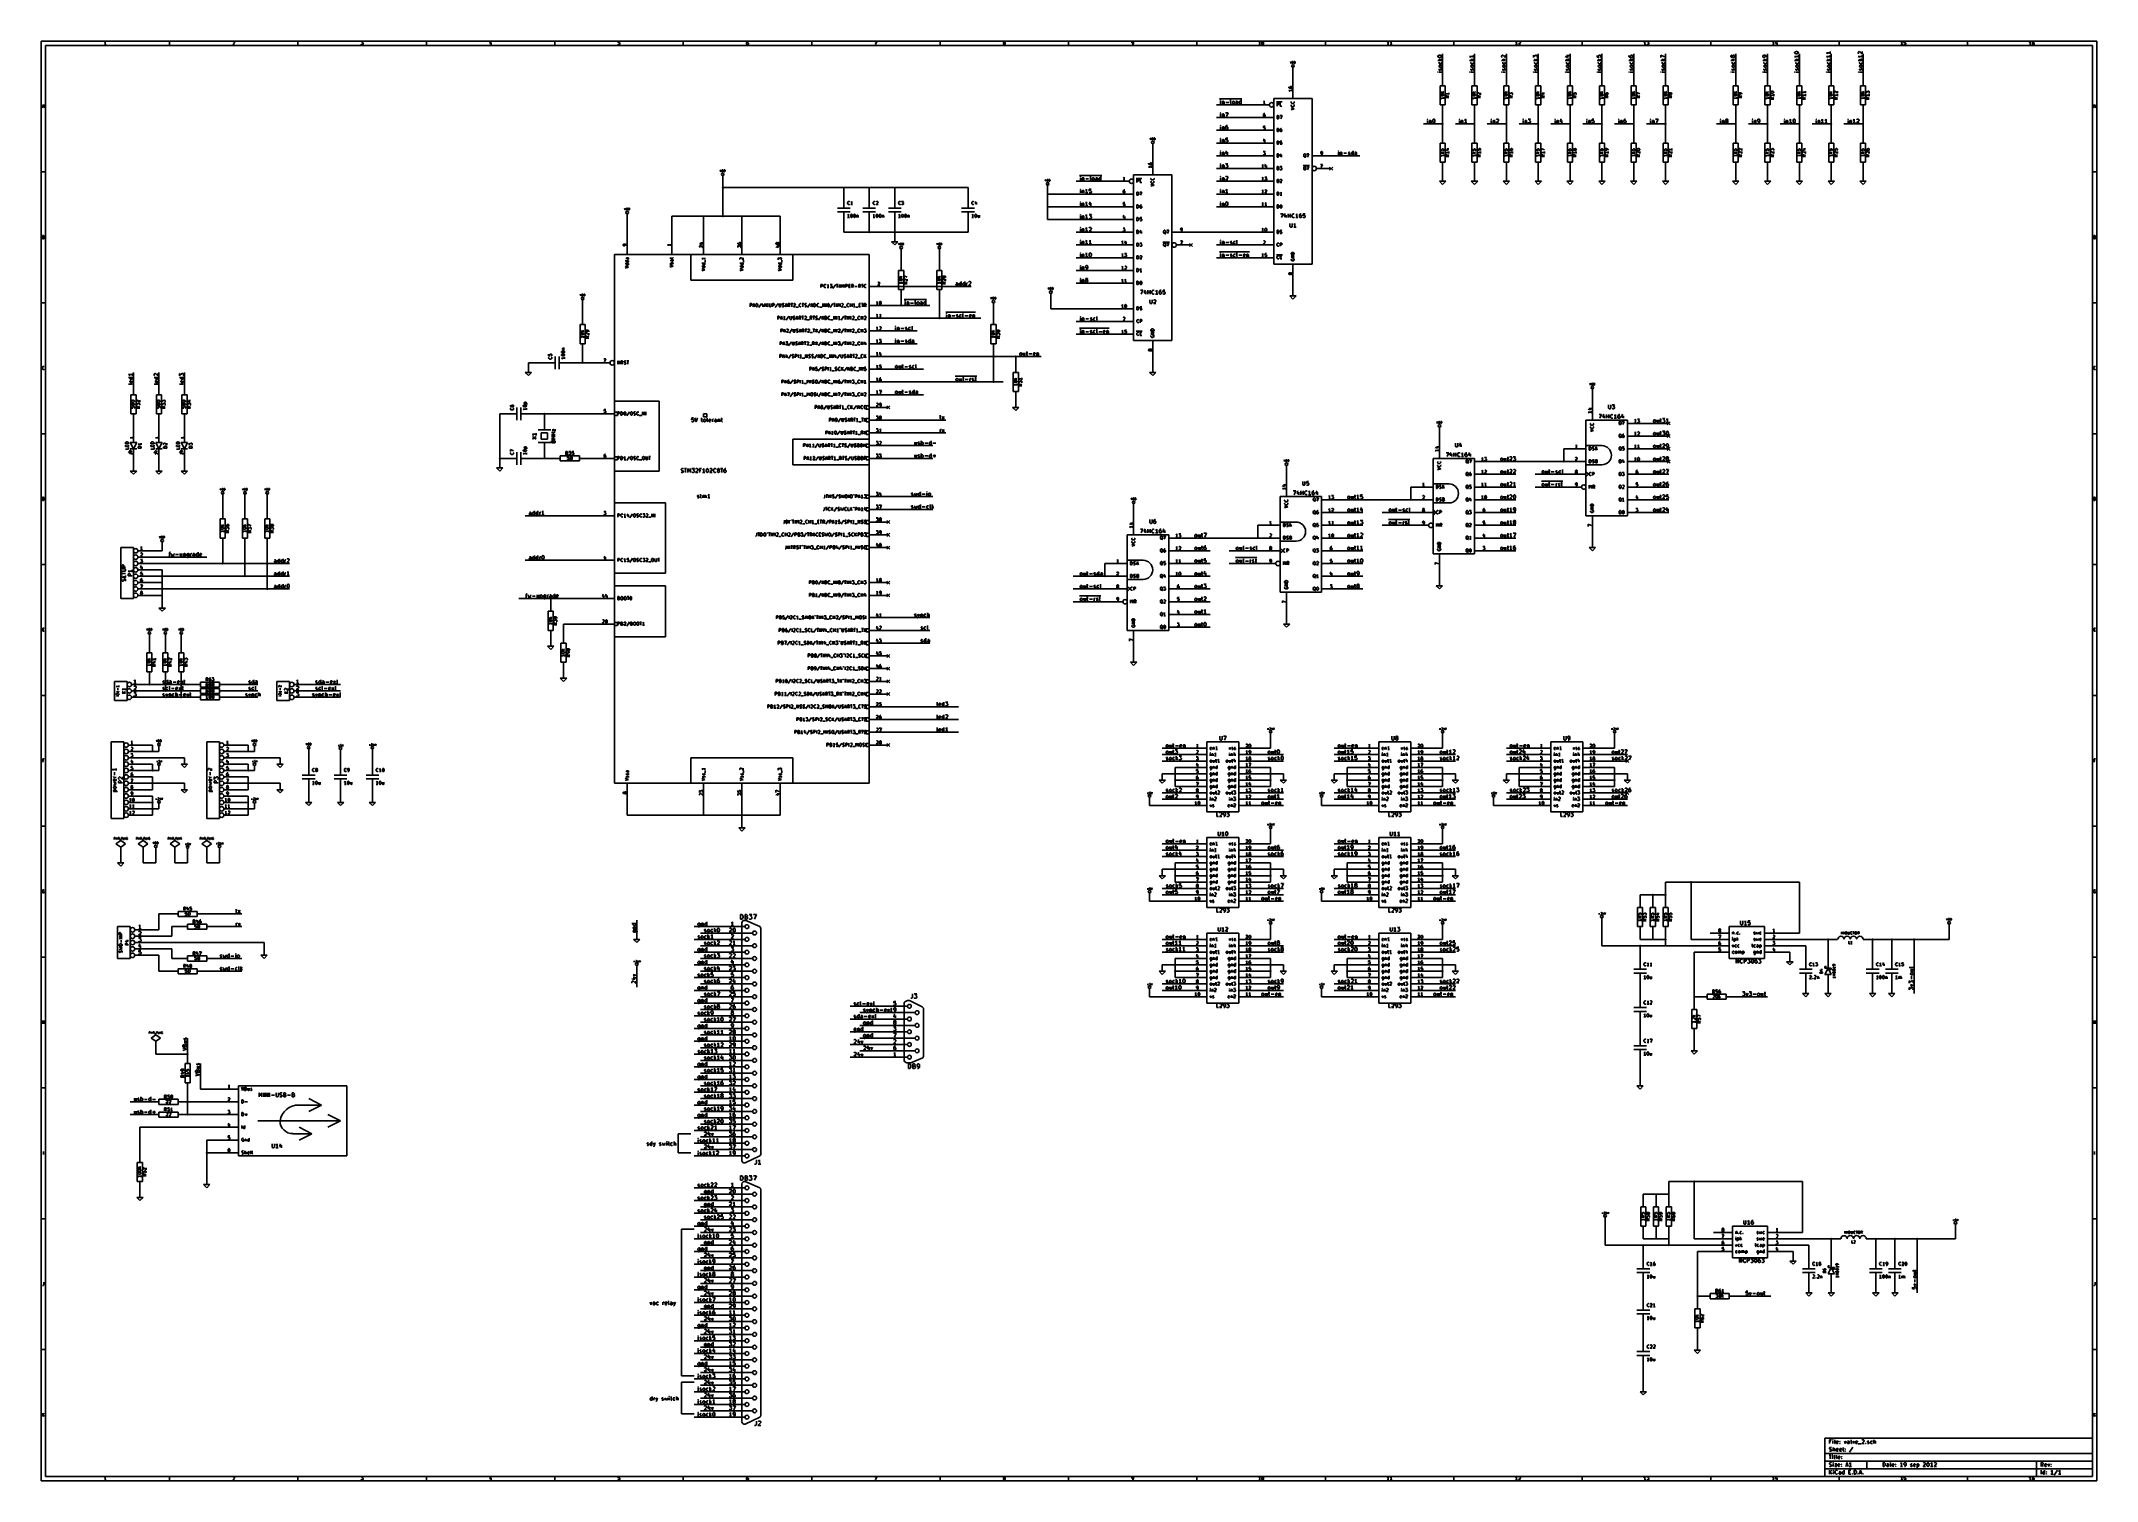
# Model space of a CAD drawing. Extents: x 4000 to 326700, y 4000 to 230000.
import ezdxf

# ---------------------------------------------------------------- set-up
doc = ezdxf.new("R2010")
doc.units = 0
for name, color, linetype in [('BLACK', 1, 'CONTINUOUS'), ('BLUE', 2, 'CONTINUOUS'), ('CYAN', 4, 'CONTINUOUS'), ('GREEN', 3, 'CONTINUOUS'), ('LIGHTBLUE', 10, 'CONTINUOUS'), ('LIGHTYELLOW', 24, 'CONTINUOUS'), ('RED', 5, 'CONTINUOUS')]:
    doc.layers.add(name, color=color, linetype=linetype)

msp = doc.modelspace()

# ---------------------------------------------------------------- linework, layer by layer
at = {"layer": 'BLACK'}
for p, q in [((4000, 230000), (326700, 230000)), ((4000, 4000), (4000, 230000)), ((4700, 229300), (326000, 229300)), ((4700, 4700), (4700, 229300)), ((13980, 229830), (13940, 229800)), ((14220, 229450), (13940, 229450)), ((14030, 229880), (13980, 229830)), ((14080, 229950), (14030, 229880)), ((14080, 229450), (14080, 229950)), ((24160, 230000), (24160, 229300)), ((34360, 229730), (34070, 229450)), ((34070, 229450), (34380, 229450)), ((34100, 229900), (34120, 229920)), ((34120, 229920), (34170, 229950)), ((34170, 229950), (34290, 229950)), ((34290, 229950), (34330, 229920)), ((34330, 229920), (34360, 229900)), ((34360, 229900), (34380, 229850)), ((34380, 229800), (34360, 229730)), ((34380, 229850), (34380, 229800)), ((44320, 230000), (44320, 229300)), ((54230, 229950), (54540, 229950)), ((54260, 229470), (54230, 229500)), ((54300, 229450), (54260, 229470)), ((54450, 229450), (54300, 229450)), ((54540, 229950), (54370, 229760)), ((54370, 229760), (54450, 229760)), ((54450, 229760), (54490, 229730)), ((54490, 229470), (54450, 229450)), ((54490, 229730), (54520, 229710)), ((54520, 229500), (54490, 229470)), ((54520, 229710), (54540, 229660)), ((54540, 229540), (54520, 229500)), ((54540, 229660), (54540, 229540)), ((64480, 230000), (64480, 229300)), ((74530, 229970), (74420, 229610)), ((74420, 229610), (74720, 229610)), ((74650, 229780), (74650, 229450)), ((84640, 230000), (84640, 229300)), ((94600, 229950), (94580, 229710)), ((94580, 229710), (94600, 229730)), ((94600, 229470), (94580, 229500)), ((94840, 229950), (94600, 229950)), ((94600, 229730), (94650, 229760)), ((94650, 229450), (94600, 229470)), ((94650, 229760), (94770, 229760)), ((94770, 229450), (94650, 229450)), ((94770, 229760), (94810, 229730)), ((94810, 229470), (94770, 229450)), ((94810, 229730), (94840, 229710)), ((94840, 229500), (94810, 229470)), ((94840, 229710), (94860, 229660)), ((94860, 229540), (94840, 229500)), ((94860, 229660), (94860, 229540)), ((104800, 230000), (104800, 229300)), ((114760, 229830), (114740, 229730)), ((114740, 229730), (114740, 229540)), ((114760, 229710), (114740, 229660)), ((114740, 229540), (114760, 229500)), ((114810, 229900), (114760, 229830)), ((114780, 229730), (114760, 229710)), ((114760, 229500), (114780, 229470)), ((114830, 229760), (114780, 229730)), ((114780, 229470), (114830, 229450)), ((114830, 229920), (114810, 229900)), ((114880, 229950), (114830, 229920)), ((114930, 229760), (114830, 229760)), ((114830, 229450), (114930, 229450)), ((114970, 229950), (114880, 229950)), ((114970, 229730), (114930, 229760)), ((114930, 229450), (114970, 229470)), ((115000, 229710), (114970, 229730)), ((114970, 229470), (115000, 229500)), ((115020, 229660), (115000, 229710)), ((115000, 229500), (115020, 229540)), ((115020, 229540), (115020, 229660)), ((124960, 230000), (124960, 229300)), ((134870, 229950), (135200, 229950)), ((135200, 229950), (134990, 229450)), ((145120, 230000), (145120, 229300)), ((155060, 229850), (155080, 229900)), ((155060, 229830), (155060, 229850)), ((155080, 229780), (155060, 229830)), ((155080, 229690), (155060, 229640)), ((155060, 229640), (155060, 229540)), ((155060, 229540), (155080, 229500)), ((155080, 229900), (155100, 229920)), ((155100, 229760), (155080, 229780)), ((155100, 229710), (155080, 229690)), ((155080, 229500), (155100, 229470)), ((155100, 229920), (155150, 229950)), ((155150, 229730), (155100, 229760)), ((155150, 229730), (155100, 229710)), ((155100, 229470), (155150, 229450)), ((155150, 229950), (155250, 229950)), ((155250, 229730), (155150, 229730)), ((155150, 229450), (155250, 229450)), ((155250, 229950), (155290, 229920)), ((155290, 229760), (155250, 229730)), ((155290, 229710), (155250, 229730)), ((155250, 229450), (155290, 229470)), ((155290, 229920), (155320, 229900)), ((155320, 229780), (155290, 229760)), ((155320, 229690), (155290, 229710)), ((155290, 229470), (155320, 229500)), ((155320, 229900), (155340, 229850)), ((155340, 229830), (155320, 229780)), ((155340, 229640), (155320, 229690)), ((155320, 229500), (155340, 229540)), ((155340, 229850), (155340, 229830)), ((155340, 229540), (155340, 229640)), ((165280, 230000), (165280, 229300)), ((175240, 229900), (175220, 229850)), ((175220, 229850), (175220, 229730)), ((175220, 229730), (175240, 229690)), ((175260, 229920), (175240, 229900)), ((175240, 229690), (175260, 229660)), ((175310, 229950), (175260, 229920)), ((175260, 229660), (175310, 229640)), ((175260, 229450), (175360, 229450)), ((175410, 229950), (175310, 229950)), ((175310, 229640), (175410, 229640)), ((175360, 229450), (175410, 229470)), ((175450, 229920), (175410, 229950)), ((175410, 229640), (175450, 229660)), ((175410, 229470), (175430, 229500)), ((175430, 229500), (175480, 229570)), ((175480, 229900), (175450, 229920)), ((175450, 229660), (175480, 229690)), ((175500, 229850), (175480, 229900)), ((175480, 229690), (175500, 229730)), ((175480, 229570), (175500, 229660)), ((175500, 229660), (175500, 229850)), ((185440, 230000), (185440, 229300)), ((195180, 229830), (195140, 229800)), ((195420, 229450), (195140, 229450)), ((195230, 229880), (195180, 229830)), ((195280, 229950), (195230, 229880)), ((195280, 229450), (195280, 229950)), ((195620, 229760), (195640, 229850)), ((195620, 229640), (195620, 229760)), ((195640, 229540), (195620, 229640)), ((195640, 229850), (195660, 229900)), ((195660, 229500), (195640, 229540)), ((195660, 229900), (195690, 229920)), ((195690, 229470), (195660, 229500)), ((195690, 229920), (195730, 229950)), ((195730, 229450), (195690, 229470)), ((195730, 229950), (195780, 229950)), ((195780, 229450), (195730, 229450)), ((195780, 229950), (195830, 229920)), ((195830, 229470), (195780, 229450)), ((195830, 229920), (195850, 229900)), ((195850, 229500), (195830, 229470)), ((195850, 229900), (195880, 229850)), ((195880, 229540), (195850, 229500)), ((195880, 229850), (195900, 229760)), ((195900, 229640), (195880, 229540)), ((195900, 229760), (195900, 229640)), ((205600, 230000), (205600, 229300)), ((215340, 229830), (215300, 229800)), ((215580, 229450), (215300, 229450)), ((215390, 229880), (215340, 229830)), ((215440, 229950), (215390, 229880)), ((215440, 229450), (215440, 229950)), ((215820, 229830), (215780, 229800)), ((216060, 229450), (215780, 229450)), ((215870, 229880), (215820, 229830)), ((215920, 229950), (215870, 229880)), ((215920, 229450), (215920, 229950)), ((225760, 230000), (225760, 229300)), ((235500, 229830), (235460, 229800)), ((235740, 229450), (235460, 229450)), ((235550, 229880), (235500, 229830)), ((235600, 229950), (235550, 229880)), ((235600, 229450), (235600, 229950)), ((236200, 229730), (235910, 229450)), ((235910, 229450), (236220, 229450)), ((235940, 229900), (235960, 229920)), ((235960, 229920), (236010, 229950)), ((236010, 229950), (236130, 229950)), ((236130, 229950), (236170, 229920)), ((236170, 229920), (236200, 229900)), ((236200, 229900), (236220, 229850)), ((236220, 229800), (236200, 229730)), ((236220, 229850), (236220, 229800)), ((245920, 230000), (245920, 229300)), ((255660, 229830), (255620, 229800)), ((255900, 229450), (255620, 229450)), ((255710, 229880), (255660, 229830)), ((255760, 229950), (255710, 229880)), ((255760, 229450), (255760, 229950)), ((256070, 229950), (256380, 229950)), ((256100, 229470), (256070, 229500)), ((256140, 229450), (256100, 229470)), ((256290, 229450), (256140, 229450)), ((256380, 229950), (256210, 229760)), ((256210, 229760), (256290, 229760)), ((256290, 229760), (256330, 229730)), ((256330, 229470), (256290, 229450)), ((256330, 229730), (256360, 229710)), ((256360, 229500), (256330, 229470)), ((256360, 229710), (256380, 229660)), ((256380, 229540), (256360, 229500)), ((256380, 229660), (256380, 229540)), ((266080, 230000), (266080, 229300)), ((275820, 229830), (275780, 229800)), ((276060, 229450), (275780, 229450)), ((275870, 229880), (275820, 229830)), ((275920, 229950), (275870, 229880)), ((275920, 229450), (275920, 229950)), ((276370, 229970), (276260, 229610)), ((276260, 229610), (276560, 229610)), ((276490, 229780), (276490, 229450)), ((286240, 230000), (286240, 229300)), ((295980, 229830), (295940, 229800)), ((296220, 229450), (295940, 229450)), ((296030, 229880), (295980, 229830)), ((296080, 229950), (296030, 229880)), ((296080, 229450), (296080, 229950)), ((296440, 229950), (296420, 229710)), ((296420, 229710), (296440, 229730)), ((296440, 229470), (296420, 229500)), ((296680, 229950), (296440, 229950)), ((296440, 229730), (296490, 229760)), ((296490, 229450), (296440, 229470)), ((296490, 229760), (296610, 229760)), ((296610, 229450), (296490, 229450)), ((296610, 229760), (296650, 229730)), ((296650, 229470), (296610, 229450)), ((296650, 229730), (296680, 229710)), ((296680, 229500), (296650, 229470)), ((296680, 229710), (296700, 229660)), ((296700, 229540), (296680, 229500)), ((296700, 229660), (296700, 229540)), ((306400, 230000), (306400, 229300)), ((316140, 229830), (316100, 229800)), ((316380, 229450), (316100, 229450)), ((316190, 229880), (316140, 229830)), ((316240, 229950), (316190, 229880)), ((316240, 229450), (316240, 229950)), ((316600, 229830), (316580, 229730)), ((316580, 229730), (316580, 229540)), ((316600, 229710), (316580, 229660)), ((316580, 229540), (316600, 229500)), ((316650, 229900), (316600, 229830)), ((316620, 229730), (316600, 229710)), ((316600, 229500), (316620, 229470)), ((316670, 229760), (316620, 229730)), ((316620, 229470), (316670, 229450)), ((316670, 229920), (316650, 229900)), ((316720, 229950), (316670, 229920)), ((316770, 229760), (316670, 229760)), ((316670, 229450), (316770, 229450)), ((316810, 229950), (316720, 229950)), ((316810, 229730), (316770, 229760)), ((316770, 229450), (316810, 229470)), ((316840, 229710), (316810, 229730)), ((316810, 229470), (316840, 229500)), ((316860, 229660), (316840, 229710)), ((316840, 229500), (316860, 229540)), ((316860, 229540), (316860, 229660)), ((326000, 229300), (326000, 4700)), ((326700, 230000), (326700, 4000)), ((223240, 227630), (223270, 227690)), ((223240, 227580), (223240, 227630)), ((223270, 227520), (223240, 227580)), ((223840, 226970), (223240, 226970)), ((223270, 227690), (223300, 227720)), ((223300, 227490), (223270, 227520)), ((223300, 227720), (223360, 227750)), ((223360, 227460), (223300, 227490)), ((223360, 227750), (223470, 227780)), ((223470, 227430), (223360, 227460)), ((223440, 227200), (223670, 226970)), ((223440, 226660), (223470, 226720)), ((223440, 226550), (223440, 226660)), ((223470, 226490), (223440, 226550)), ((223440, 226090), (223470, 226150)), ((223440, 226010), (223440, 226090)), ((223470, 225950), (223440, 226010)), ((223470, 227780), (223610, 227780)), ((223610, 227430), (223470, 227430)), ((223500, 226460), (223470, 226490)), ((223470, 226150), (223500, 226180)), ((223500, 225920), (223470, 225950)), ((223560, 226430), (223500, 226460)), ((223500, 226180), (223560, 226210)), ((223560, 225890), (223500, 225920)), ((223730, 226430), (223560, 226430)), ((223560, 226210), (223730, 226210)), ((223730, 225890), (223560, 225890)), ((223610, 227780), (223730, 227750)), ((223730, 227460), (223610, 227430)), ((223610, 227030), (223840, 227200)), ((223730, 227750), (223790, 227720)), ((223790, 227490), (223730, 227460)), ((223790, 226460), (223730, 226430)), ((223730, 226210), (223790, 226180)), ((223790, 225920), (223730, 225890)), ((223790, 227720), (223810, 227690)), ((223810, 227520), (223790, 227490)), ((223810, 226490), (223790, 226460)), ((223790, 226180), (223810, 226150)), ((223810, 225950), (223790, 225920)), ((223810, 227690), (223840, 227630)), ((223840, 227580), (223810, 227520)), ((223810, 226720), (223840, 226660)), ((223840, 226550), (223810, 226490)), ((223810, 226150), (223840, 226090)), ((223840, 226010), (223810, 225950)), ((223840, 227630), (223840, 227580)), ((223840, 226660), (223840, 226550)), ((223840, 226090), (223840, 226010)), ((228840, 227610), (228240, 227610)), ((228240, 227610), (228330, 227550)), ((228840, 226970), (228240, 226970)), ((228330, 227550), (228390, 227490)), ((228390, 227490), (228410, 227430)), ((228440, 227200), (228670, 226970)), ((228440, 226660), (228470, 226720)), ((228440, 226550), (228440, 226660)), ((228470, 226490), (228440, 226550)), ((228440, 226090), (228470, 226150)), ((228440, 226010), (228440, 226090)), ((228470, 225950), (228440, 226010)), ((228500, 226460), (228470, 226490)), ((228470, 226150), (228500, 226180)), ((228500, 225920), (228470, 225950)), ((228560, 226430), (228500, 226460)), ((228500, 226180), (228560, 226210)), ((228560, 225890), (228500, 225920)), ((228730, 226430), (228560, 226430)), ((228560, 226210), (228730, 226210)), ((228730, 225890), (228560, 225890)), ((228610, 227030), (228840, 227200)), ((228790, 226460), (228730, 226430)), ((228730, 226210), (228790, 226180)), ((228790, 225920), (228730, 225890)), ((228810, 226490), (228790, 226460)), ((228790, 226180), (228810, 226150)), ((228810, 225950), (228790, 225920)), ((228810, 226720), (228840, 226660)), ((228840, 226550), (228810, 226490)), ((228810, 226150), (228840, 226090)), ((228840, 226010), (228810, 225950)), ((228840, 227780), (228840, 227430)), ((228840, 226660), (228840, 226550)), ((228840, 226090), (228840, 226010)), ((233240, 227660), (233270, 227720)), ((233240, 227520), (233240, 227660)), ((233270, 227460), (233240, 227520)), ((233840, 226970), (233240, 226970)), ((233270, 227720), (233300, 227750)), ((233300, 227430), (233270, 227460)), ((233300, 227750), (233360, 227780)), ((233360, 227780), (233410, 227780)), ((233410, 227780), (233500, 227750)), ((233440, 227200), (233670, 226970)), ((233440, 226660), (233470, 226720)), ((233440, 226550), (233440, 226660)), ((233470, 226490), (233440, 226550)), ((233440, 226090), (233470, 226150)), ((233440, 226010), (233440, 226090)), ((233470, 225950), (233440, 226010)), ((233500, 226460), (233470, 226490)), ((233470, 226150), (233500, 226180)), ((233500, 225920), (233470, 225950)), ((233500, 227750), (233840, 227410)), ((233560, 226430), (233500, 226460)), ((233500, 226180), (233560, 226210)), ((233560, 225890), (233500, 225920)), ((233730, 226430), (233560, 226430)), ((233560, 226210), (233730, 226210)), ((233730, 225890), (233560, 225890)), ((233610, 227030), (233840, 227200)), ((233790, 226460), (233730, 226430)), ((233730, 226210), (233790, 226180)), ((233790, 225920), (233730, 225890)), ((233810, 226490), (233790, 226460)), ((233790, 226180), (233810, 226150)), ((233810, 225950), (233790, 225920)), ((233810, 226720), (233840, 226660)), ((233840, 226550), (233810, 226490)), ((233810, 226150), (233840, 226090)), ((233840, 226010), (233810, 225950)), ((233840, 227410), (233840, 227780)), ((233840, 226660), (233840, 226550)), ((233840, 226090), (233840, 226010)), ((238240, 227410), (238240, 227780)), ((238240, 227780), (238470, 227580)), ((238840, 226970), (238240, 226970)), ((238440, 227200), (238670, 226970)), ((238440, 226660), (238470, 226720)), ((238440, 226550), (238440, 226660)), ((238470, 226490), (238440, 226550)), ((238440, 226090), (238470, 226150)), ((238440, 226010), (238440, 226090)), ((238470, 225950), (238440, 226010)), ((238470, 227660), (238500, 227720)), ((238470, 227580), (238470, 227660)), ((238500, 226460), (238470, 226490)), ((238470, 226150), (238500, 226180)), ((238500, 225920), (238470, 225950)), ((238500, 227720), (238530, 227750)), ((238560, 226430), (238500, 226460)), ((238500, 226180), (238560, 226210)), ((238560, 225890), (238500, 225920)), ((238530, 227750), (238590, 227780)), ((238730, 226430), (238560, 226430)), ((238560, 226210), (238730, 226210)), ((238730, 225890), (238560, 225890)), ((238590, 227780), (238730, 227780)), ((238610, 227030), (238840, 227200)), ((238730, 227780), (238790, 227750)), ((238790, 226460), (238730, 226430)), ((238730, 226210), (238790, 226180)), ((238790, 225920), (238730, 225890)), ((238790, 227750), (238810, 227720)), ((238810, 227430), (238790, 227410)), ((238810, 226490), (238790, 226460)), ((238790, 226180), (238810, 226150)), ((238810, 225950), (238790, 225920)), ((238810, 227720), (238840, 227660)), ((238840, 227490), (238810, 227430)), ((238810, 226720), (238840, 226660)), ((238840, 226550), (238810, 226490)), ((238810, 226150), (238840, 226090)), ((238840, 226010), (238810, 225950)), ((238840, 227660), (238840, 227490)), ((238840, 226660), (238840, 226550)), ((238840, 226090), (238840, 226010)), ((243210, 227580), (243640, 227430)), ((243840, 226970), (243240, 226970)), ((243440, 227720), (243840, 227720)), ((243440, 227200), (243670, 226970)), ((243440, 226660), (243470, 226720)), ((243440, 226550), (243440, 226660)), ((243470, 226490), (243440, 226550)), ((243440, 226090), (243470, 226150)), ((243440, 226010), (243440, 226090)), ((243470, 225950), (243440, 226010)), ((243500, 226460), (243470, 226490)), ((243470, 226150), (243500, 226180)), ((243500, 225920), (243470, 225950)), ((243560, 226430), (243500, 226460)), ((243500, 226180), (243560, 226210)), ((243560, 225890), (243500, 225920)), ((243730, 226430), (243560, 226430)), ((243560, 226210), (243730, 226210)), ((243730, 225890), (243560, 225890)), ((243610, 227030), (243840, 227200)), ((243640, 227430), (243640, 227810)), ((243790, 226460), (243730, 226430)), ((243730, 226210), (243790, 226180)), ((243790, 225920), (243730, 225890)), ((243810, 226490), (243790, 226460)), ((243790, 226180), (243810, 226150)), ((243810, 225950), (243790, 225920)), ((243810, 226720), (243840, 226660)), ((243840, 226550), (243810, 226490)), ((243810, 226150), (243840, 226090)), ((243840, 226010), (243810, 225950)), ((243840, 226660), (243840, 226550)), ((243840, 226090), (243840, 226010)), ((248240, 227750), (248240, 227460)), ((248240, 227460), (248530, 227430)), ((248840, 226970), (248240, 226970)), ((248440, 227200), (248670, 226970)), ((248440, 226660), (248470, 226720)), ((248440, 226550), (248440, 226660)), ((248470, 226490), (248440, 226550)), ((248440, 226090), (248470, 226150)), ((248440, 226010), (248440, 226090)), ((248470, 225950), (248440, 226010)), ((248470, 227660), (248500, 227720)), ((248470, 227520), (248470, 227660)), ((248500, 227460), (248470, 227520)), ((248500, 226460), (248470, 226490)), ((248470, 226150), (248500, 226180)), ((248500, 225920), (248470, 225950)), ((248500, 227720), (248530, 227750)), ((248530, 227430), (248500, 227460)), ((248560, 226430), (248500, 226460)), ((248500, 226180), (248560, 226210)), ((248560, 225890), (248500, 225920)), ((248530, 227750), (248590, 227780)), ((248730, 226430), (248560, 226430)), ((248560, 226210), (248730, 226210)), ((248730, 225890), (248560, 225890)), ((248590, 227780), (248730, 227780)), ((248610, 227030), (248840, 227200)), ((248730, 227780), (248790, 227750)), ((248790, 226460), (248730, 226430)), ((248730, 226210), (248790, 226180)), ((248790, 225920), (248730, 225890)), ((248790, 227750), (248810, 227720)), ((248810, 227460), (248790, 227430)), ((248810, 226490), (248790, 226460)), ((248790, 226180), (248810, 226150)), ((248810, 225950), (248790, 225920)), ((248810, 227720), (248840, 227660)), ((248840, 227520), (248810, 227460)), ((248810, 226720), (248840, 226660)), ((248840, 226550), (248810, 226490)), ((248810, 226150), (248840, 226090)), ((248840, 226010), (248810, 225950)), ((248840, 227660), (248840, 227520)), ((248840, 226660), (248840, 226550)), ((248840, 226090), (248840, 226010)), ((253240, 227720), (253240, 227610)), ((253240, 227610), (253270, 227550)), ((253840, 226970), (253240, 226970)), ((253270, 227550), (253300, 227520)), ((253300, 227520), (253390, 227460)), ((253390, 227460), (253500, 227430)), ((253440, 227200), (253670, 226970)), ((253440, 226660), (253470, 226720)), ((253440, 226550), (253440, 226660)), ((253470, 226490), (253440, 226550)), ((253440, 226090), (253470, 226150)), ((253440, 226010), (253440, 226090)), ((253470, 225950), (253440, 226010)), ((253500, 227720), (253470, 227660)), ((253470, 227660), (253470, 227550)), ((253470, 227550), (253500, 227490)), ((253500, 226460), (253470, 226490)), ((253470, 226150), (253500, 226180)), ((253500, 225920), (253470, 225950)), ((253530, 227750), (253500, 227720)), ((253500, 227490), (253530, 227460)), ((253500, 227430), (253730, 227430)), ((253560, 226430), (253500, 226460)), ((253500, 226180), (253560, 226210)), ((253560, 225890), (253500, 225920)), ((253590, 227780), (253530, 227750)), ((253530, 227460), (253590, 227430)), ((253730, 226430), (253560, 226430)), ((253560, 226210), (253730, 226210)), ((253730, 225890), (253560, 225890)), ((253730, 227780), (253590, 227780)), ((253610, 227030), (253840, 227200)), ((253790, 227750), (253730, 227780)), ((253730, 227430), (253790, 227460)), ((253790, 226460), (253730, 226430)), ((253730, 226210), (253790, 226180)), ((253790, 225920), (253730, 225890)), ((253810, 227720), (253790, 227750)), ((253790, 227460), (253810, 227490)), ((253810, 226490), (253790, 226460)), ((253790, 226180), (253810, 226150)), ((253810, 225950), (253790, 225920)), ((253840, 227660), (253810, 227720)), ((253810, 227490), (253840, 227550)), ((253810, 226720), (253840, 226660)), ((253840, 226550), (253810, 226490)), ((253810, 226150), (253840, 226090)), ((253840, 226010), (253810, 225950)), ((253840, 227550), (253840, 227660)), ((253840, 226660), (253840, 226550)), ((253840, 226090), (253840, 226010)), ((258240, 227410), (258240, 227810)), ((258240, 227810), (258840, 227550)), ((258840, 226970), (258240, 226970)), ((258440, 227200), (258670, 226970)), ((258440, 226660), (258470, 226720)), ((258440, 226550), (258440, 226660)), ((258470, 226490), (258440, 226550)), ((258440, 226090), (258470, 226150)), ((258440, 226010), (258440, 226090)), ((258470, 225950), (258440, 226010)), ((258500, 226460), (258470, 226490)), ((258470, 226150), (258500, 226180)), ((258500, 225920), (258470, 225950)), ((258560, 226430), (258500, 226460)), ((258500, 226180), (258560, 226210)), ((258560, 225890), (258500, 225920)), ((258730, 226430), (258560, 226430)), ((258560, 226210), (258730, 226210)), ((258730, 225890), (258560, 225890)), ((258610, 227030), (258840, 227200)), ((258790, 226460), (258730, 226430)), ((258730, 226210), (258790, 226180)), ((258790, 225920), (258730, 225890)), ((258810, 226490), (258790, 226460)), ((258790, 226180), (258810, 226150)), ((258810, 225950), (258790, 225920)), ((258810, 226720), (258840, 226660)), ((258840, 226550), (258810, 226490)), ((258810, 226150), (258840, 226090)), ((258840, 226010), (258810, 225950)), ((258840, 226660), (258840, 226550)), ((258840, 226090), (258840, 226010)), ((269240, 227660), (269270, 227720)), ((269240, 227550), (269240, 227660)), ((269270, 227490), (269240, 227550)), ((269840, 226970), (269240, 226970)), ((269270, 227720), (269300, 227750)), ((269300, 227460), (269270, 227490)), ((269300, 227750), (269360, 227780)), ((269360, 227430), (269300, 227460)), ((269360, 227780), (269390, 227780)), ((269390, 227430), (269360, 227430)), ((269390, 227780), (269440, 227750)), ((269440, 227460), (269390, 227430)), ((269440, 227750), (269470, 227720)), ((269470, 227490), (269440, 227460)), ((269440, 227200), (269670, 226970)), ((269440, 226660), (269470, 226720)), ((269440, 226550), (269440, 226660)), ((269470, 226490), (269440, 226550)), ((269440, 226090), (269470, 226150)), ((269440, 226010), (269440, 226090)), ((269470, 225950), (269440, 226010)), ((269470, 227720), (269500, 227660)), ((269500, 227550), (269470, 227490)), ((269500, 226460), (269470, 226490)), ((269470, 226150), (269500, 226180)), ((269500, 225920), (269470, 225950)), ((269530, 227720), (269500, 227660)), ((269500, 227660), (269500, 227550)), ((269500, 227550), (269530, 227490)), ((269560, 226430), (269500, 226460)), ((269500, 226180), (269560, 226210)), ((269560, 225890), (269500, 225920)), ((269560, 227750), (269530, 227720)), ((269530, 227490), (269560, 227460)), ((269610, 227780), (269560, 227750)), ((269560, 227460), (269610, 227430)), ((269730, 226430), (269560, 226430)), ((269560, 226210), (269730, 226210)), ((269730, 225890), (269560, 225890)), ((269730, 227780), (269610, 227780)), ((269610, 227430), (269730, 227430)), ((269610, 227030), (269840, 227200)), ((269790, 227750), (269730, 227780)), ((269730, 227430), (269790, 227460)), ((269790, 226460), (269730, 226430)), ((269730, 226210), (269790, 226180)), ((269790, 225920), (269730, 225890)), ((269810, 227720), (269790, 227750)), ((269790, 227460), (269810, 227490)), ((269810, 226490), (269790, 226460)), ((269790, 226180), (269810, 226150)), ((269810, 225950), (269790, 225920)), ((269840, 227660), (269810, 227720)), ((269810, 227490), (269840, 227550)), ((269810, 226720), (269840, 226660)), ((269840, 226550), (269810, 226490)), ((269810, 226150), (269840, 226090)), ((269840, 226010), (269810, 225950)), ((269840, 227550), (269840, 227660)), ((269840, 226660), (269840, 226550)), ((269840, 226090), (269840, 226010)), ((274270, 227720), (274240, 227660)), ((274240, 227660), (274240, 227550)), ((274240, 227550), (274270, 227490)), ((274840, 226970), (274240, 226970)), ((274300, 227750), (274270, 227720)), ((274270, 227490), (274300, 227460)), ((274360, 227780), (274300, 227750)), ((274300, 227460), (274360, 227430)), ((274590, 227780), (274360, 227780)), ((274360, 227430), (274500, 227430)), ((274440, 227200), (274670, 226970)), ((274440, 226660), (274470, 226720)), ((274440, 226550), (274440, 226660)), ((274470, 226490), (274440, 226550)), ((274440, 226090), (274470, 226150)), ((274440, 226010), (274440, 226090)), ((274470, 225950), (274440, 226010)), ((274500, 226460), (274470, 226490)), ((274470, 226150), (274500, 226180)), ((274500, 225920), (274470, 225950)), ((274560, 227750), (274500, 227780)), ((274500, 227430), (274560, 227460)), ((274560, 226430), (274500, 226460)), ((274500, 226180), (274560, 226210)), ((274560, 225890), (274500, 225920)), ((274590, 227720), (274560, 227750)), ((274560, 227460), (274590, 227490)), ((274730, 226430), (274560, 226430)), ((274560, 226210), (274730, 226210)), ((274730, 225890), (274560, 225890)), ((274700, 227750), (274590, 227780)), ((274610, 227660), (274590, 227720)), ((274590, 227490), (274610, 227550)), ((274610, 227550), (274610, 227660)), ((274610, 227030), (274840, 227200)), ((274790, 227690), (274700, 227750)), ((274790, 226460), (274730, 226430)), ((274730, 226210), (274790, 226180)), ((274790, 225920), (274730, 225890)), ((274810, 227660), (274790, 227690)), ((274810, 226490), (274790, 226460)), ((274790, 226180), (274810, 226150)), ((274810, 225950), (274790, 225920)), ((274840, 227610), (274810, 227660)), ((274810, 226720), (274840, 226660)), ((274840, 226550), (274810, 226490)), ((274810, 226150), (274840, 226090)), ((274840, 226010), (274810, 225950)), ((274840, 227490), (274840, 227610)), ((274840, 226660), (274840, 226550)), ((274840, 226090), (274840, 226010)), ((279240, 228200), (279270, 228260)), ((279240, 228150), (279240, 228200)), ((279270, 228090), (279240, 228150)), ((279840, 227610), (279240, 227610)), ((279240, 227610), (279330, 227550)), ((279840, 226970), (279240, 226970)), ((279270, 228260), (279300, 228290)), ((279300, 228060), (279270, 228090)), ((279300, 228290), (279360, 228320)), ((279360, 228030), (279300, 228060)), ((279330, 227550), (279390, 227490)), ((279360, 228320), (279470, 228350)), ((279470, 228000), (279360, 228030)), ((279390, 227490), (279410, 227430)), ((279440, 227200), (279670, 226970)), ((279440, 226660), (279470, 226720)), ((279440, 226550), (279440, 226660)), ((279470, 226490), (279440, 226550)), ((279440, 226090), (279470, 226150)), ((279440, 226010), (279440, 226090)), ((279470, 225950), (279440, 226010)), ((279470, 228350), (279610, 228350)), ((279610, 228000), (279470, 228000)), ((279500, 226460), (279470, 226490)), ((279470, 226150), (279500, 226180)), ((279500, 225920), (279470, 225950)), ((279560, 226430), (279500, 226460)), ((279500, 226180), (279560, 226210)), ((279560, 225890), (279500, 225920)), ((279730, 226430), (279560, 226430)), ((279560, 226210), (279730, 226210)), ((279730, 225890), (279560, 225890)), ((279610, 228350), (279730, 228320)), ((279730, 228030), (279610, 228000)), ((279610, 227030), (279840, 227200)), ((279730, 228320), (279790, 228290)), ((279790, 228060), (279730, 228030)), ((279790, 226460), (279730, 226430)), ((279730, 226210), (279790, 226180)), ((279790, 225920), (279730, 225890)), ((279790, 228290), (279810, 228260)), ((279810, 228090), (279790, 228060)), ((279810, 226490), (279790, 226460)), ((279790, 226180), (279810, 226150)), ((279810, 225950), (279790, 225920)), ((279810, 228260), (279840, 228200)), ((279840, 228150), (279810, 228090)), ((279810, 226720), (279840, 226660)), ((279840, 226550), (279810, 226490)), ((279810, 226150), (279840, 226090)), ((279840, 226010), (279810, 225950)), ((279840, 228200), (279840, 228150)), ((279840, 227780), (279840, 227430)), ((279840, 226660), (279840, 226550)), ((279840, 226090), (279840, 226010)), ((284840, 228180), (284240, 228180)), ((284240, 228180), (284330, 228120)), ((284840, 227610), (284240, 227610)), ((284240, 227610), (284330, 227550)), ((284840, 226970), (284240, 226970)), ((284330, 228120), (284390, 228060)), ((284330, 227550), (284390, 227490)), ((284390, 228060), (284410, 228000)), ((284390, 227490), (284410, 227430)), ((284440, 227200), (284670, 226970)), ((284440, 226660), (284470, 226720)), ((284440, 226550), (284440, 226660)), ((284470, 226490), (284440, 226550)), ((284440, 226090), (284470, 226150)), ((284440, 226010), (284440, 226090)), ((284470, 225950), (284440, 226010)), ((284500, 226460), (284470, 226490)), ((284470, 226150), (284500, 226180)), ((284500, 225920), (284470, 225950)), ((284560, 226430), (284500, 226460)), ((284500, 226180), (284560, 226210)), ((284560, 225890), (284500, 225920)), ((284730, 226430), (284560, 226430)), ((284560, 226210), (284730, 226210)), ((284730, 225890), (284560, 225890)), ((284610, 227030), (284840, 227200)), ((284790, 226460), (284730, 226430)), ((284730, 226210), (284790, 226180)), ((284790, 225920), (284730, 225890)), ((284810, 226490), (284790, 226460)), ((284790, 226180), (284810, 226150)), ((284810, 225950), (284790, 225920)), ((284810, 226720), (284840, 226660)), ((284840, 226550), (284810, 226490)), ((284810, 226150), (284840, 226090)), ((284840, 226010), (284810, 225950)), ((284840, 228350), (284840, 228000)), ((284840, 227780), (284840, 227430)), ((284840, 226660), (284840, 226550)), ((284840, 226090), (284840, 226010)), ((289240, 228230), (289270, 228290)), ((289240, 228090), (289240, 228230)), ((289270, 228030), (289240, 228090)), ((289840, 227610), (289240, 227610)), ((289240, 227610), (289330, 227550)), ((289840, 226970), (289240, 226970)), ((289270, 228290), (289300, 228320)), ((289300, 228000), (289270, 228030)), ((289300, 228320), (289360, 228350)), ((289330, 227550), (289390, 227490)), ((289360, 228350), (289410, 228350)), ((289390, 227490), (289410, 227430)), ((289410, 228350), (289500, 228320)), ((289440, 227200), (289670, 226970)), ((289440, 226660), (289470, 226720)), ((289440, 226550), (289440, 226660)), ((289470, 226490), (289440, 226550)), ((289440, 226090), (289470, 226150)), ((289440, 226010), (289440, 226090)), ((289470, 225950), (289440, 226010)), ((289500, 226460), (289470, 226490)), ((289470, 226150), (289500, 226180)), ((289500, 225920), (289470, 225950)), ((289500, 228320), (289840, 227980)), ((289560, 226430), (289500, 226460)), ((289500, 226180), (289560, 226210)), ((289560, 225890), (289500, 225920)), ((289730, 226430), (289560, 226430)), ((289560, 226210), (289730, 226210)), ((289730, 225890), (289560, 225890)), ((289610, 227030), (289840, 227200)), ((289790, 226460), (289730, 226430)), ((289730, 226210), (289790, 226180)), ((289790, 225920), (289730, 225890)), ((289810, 226490), (289790, 226460)), ((289790, 226180), (289810, 226150)), ((289810, 225950), (289790, 225920)), ((289810, 226720), (289840, 226660)), ((289840, 226550), (289810, 226490)), ((289810, 226150), (289840, 226090)), ((289840, 226010), (289810, 225950)), ((289840, 227980), (289840, 228350)), ((289840, 227780), (289840, 227430)), ((289840, 226660), (289840, 226550)), ((289840, 226090), (289840, 226010)), ((223270, 225170), (223240, 225140)), ((223240, 225140), (223270, 225110)), ((223240, 225140), (223300, 225140)), ((223300, 225140), (223270, 225170)), ((223270, 225110), (223300, 225140)), ((223440, 225580), (223470, 225630)), ((223440, 225490), (223440, 225580)), ((223470, 225430), (223440, 225490)), ((223840, 225140), (223440, 225140)), ((223530, 225400), (223470, 225430)), ((223560, 225400), (223530, 225400)), ((223610, 225430), (223560, 225400)), ((223640, 225490), (223610, 225430)), ((223670, 225630), (223640, 225580)), ((223640, 225580), (223640, 225490)), ((223730, 225660), (223670, 225630)), ((223760, 225660), (223730, 225660)), ((223810, 225630), (223760, 225660)), ((223840, 225580), (223810, 225630)), ((223810, 225400), (223840, 225460)), ((223840, 225460), (223840, 225580)), ((228270, 225170), (228240, 225140)), ((228240, 225140), (228270, 225110)), ((228240, 225140), (228300, 225140)), ((228300, 225140), (228270, 225170)), ((228270, 225110), (228300, 225140)), ((228440, 225580), (228470, 225630)), ((228440, 225490), (228440, 225580)), ((228470, 225430), (228440, 225490)), ((228840, 225140), (228440, 225140)), ((228530, 225400), (228470, 225430)), ((228560, 225400), (228530, 225400)), ((228610, 225430), (228560, 225400)), ((228640, 225490), (228610, 225430)), ((228670, 225630), (228640, 225580)), ((228640, 225580), (228640, 225490)), ((228730, 225660), (228670, 225630)), ((228760, 225660), (228730, 225660)), ((228810, 225630), (228760, 225660)), ((228840, 225580), (228810, 225630)), ((228810, 225400), (228840, 225460)), ((228840, 225460), (228840, 225580)), ((233270, 225170), (233240, 225140)), ((233240, 225140), (233270, 225110)), ((233240, 225140), (233300, 225140)), ((233300, 225140), (233270, 225170)), ((233270, 225110), (233300, 225140)), ((233440, 225580), (233470, 225630)), ((233440, 225490), (233440, 225580)), ((233470, 225430), (233440, 225490)), ((233840, 225140), (233440, 225140)), ((233530, 225400), (233470, 225430)), ((233560, 225400), (233530, 225400)), ((233610, 225430), (233560, 225400)), ((233640, 225490), (233610, 225430)), ((233670, 225630), (233640, 225580)), ((233640, 225580), (233640, 225490)), ((233730, 225660), (233670, 225630)), ((233760, 225660), (233730, 225660)), ((233810, 225630), (233760, 225660)), ((233840, 225580), (233810, 225630)), ((233810, 225400), (233840, 225460)), ((233840, 225460), (233840, 225580)), ((238270, 225170), (238240, 225140)), ((238240, 225140), (238270, 225110)), ((238240, 225140), (238300, 225140)), ((238300, 225140), (238270, 225170)), ((238270, 225110), (238300, 225140)), ((238440, 225580), (238470, 225630)), ((238440, 225490), (238440, 225580)), ((238470, 225430), (238440, 225490)), ((238840, 225140), (238440, 225140)), ((238530, 225400), (238470, 225430)), ((238560, 225400), (238530, 225400)), ((238610, 225430), (238560, 225400)), ((238640, 225490), (238610, 225430)), ((238670, 225630), (238640, 225580)), ((238640, 225580), (238640, 225490)), ((238730, 225660), (238670, 225630)), ((238760, 225660), (238730, 225660)), ((238810, 225630), (238760, 225660)), ((238840, 225580), (238810, 225630)), ((238810, 225400), (238840, 225460)), ((238840, 225460), (238840, 225580)), ((243270, 225170), (243240, 225140)), ((243240, 225140), (243270, 225110)), ((243240, 225140), (243300, 225140)), ((243300, 225140), (243270, 225170)), ((243270, 225110), (243300, 225140)), ((243440, 225580), (243470, 225630)), ((243440, 225490), (243440, 225580)), ((243470, 225430), (243440, 225490)), ((243840, 225140), (243440, 225140)), ((243530, 225400), (243470, 225430)), ((243560, 225400), (243530, 225400)), ((243610, 225430), (243560, 225400)), ((243640, 225490), (243610, 225430)), ((243670, 225630), (243640, 225580)), ((243640, 225580), (243640, 225490)), ((243730, 225660), (243670, 225630)), ((243760, 225660), (243730, 225660)), ((243810, 225630), (243760, 225660)), ((243840, 225580), (243810, 225630)), ((243810, 225400), (243840, 225460)), ((243840, 225460), (243840, 225580)), ((248270, 225170), (248240, 225140)), ((248240, 225140), (248270, 225110)), ((248240, 225140), (248300, 225140)), ((248300, 225140), (248270, 225170)), ((248270, 225110), (248300, 225140)), ((248440, 225580), (248470, 225630)), ((248440, 225490), (248440, 225580)), ((248470, 225430), (248440, 225490)), ((248840, 225140), (248440, 225140)), ((248530, 225400), (248470, 225430)), ((248560, 225400), (248530, 225400)), ((248610, 225430), (248560, 225400)), ((248640, 225490), (248610, 225430)), ((248670, 225630), (248640, 225580)), ((248640, 225580), (248640, 225490)), ((248730, 225660), (248670, 225630)), ((248760, 225660), (248730, 225660)), ((248810, 225630), (248760, 225660)), ((248840, 225580), (248810, 225630)), ((248810, 225400), (248840, 225460)), ((248840, 225460), (248840, 225580)), ((253270, 225170), (253240, 225140)), ((253240, 225140), (253270, 225110)), ((253240, 225140), (253300, 225140)), ((253300, 225140), (253270, 225170)), ((253270, 225110), (253300, 225140)), ((253440, 225580), (253470, 225630)), ((253440, 225490), (253440, 225580)), ((253470, 225430), (253440, 225490)), ((253840, 225140), (253440, 225140)), ((253530, 225400), (253470, 225430)), ((253560, 225400), (253530, 225400)), ((253610, 225430), (253560, 225400)), ((253640, 225490), (253610, 225430)), ((253670, 225630), (253640, 225580)), ((253640, 225580), (253640, 225490)), ((253730, 225660), (253670, 225630)), ((253760, 225660), (253730, 225660)), ((253810, 225630), (253760, 225660)), ((253840, 225580), (253810, 225630)), ((253810, 225400), (253840, 225460)), ((253840, 225460), (253840, 225580)), ((258270, 225170), (258240, 225140)), ((258240, 225140), (258270, 225110)), ((258240, 225140), (258300, 225140)), ((258300, 225140), (258270, 225170)), ((258270, 225110), (258300, 225140)), ((258440, 225580), (258470, 225630)), ((258440, 225490), (258440, 225580)), ((258470, 225430), (258440, 225490)), ((258840, 225140), (258440, 225140)), ((258530, 225400), (258470, 225430)), ((258560, 225400), (258530, 225400)), ((258610, 225430), (258560, 225400)), ((258640, 225490), (258610, 225430)), ((258670, 225630), (258640, 225580)), ((258640, 225580), (258640, 225490)), ((258730, 225660), (258670, 225630)), ((258760, 225660), (258730, 225660)), ((258810, 225630), (258760, 225660)), ((258840, 225580), (258810, 225630)), ((258810, 225400), (258840, 225460)), ((258840, 225460), (258840, 225580)), ((269270, 225170), (269240, 225140)), ((269240, 225140), (269270, 225110)), ((269240, 225140), (269300, 225140)), ((269300, 225140), (269270, 225170)), ((269270, 225110), (269300, 225140)), ((269440, 225580), (269470, 225630)), ((269440, 225490), (269440, 225580)), ((269470, 225430), (269440, 225490)), ((269840, 225140), (269440, 225140)), ((269530, 225400), (269470, 225430)), ((269560, 225400), (269530, 225400)), ((269610, 225430), (269560, 225400)), ((269640, 225490), (269610, 225430)), ((269670, 225630), (269640, 225580)), ((269640, 225580), (269640, 225490)), ((269730, 225660), (269670, 225630)), ((269760, 225660), (269730, 225660)), ((269810, 225630), (269760, 225660)), ((269840, 225580), (269810, 225630)), ((269810, 225400), (269840, 225460)), ((269840, 225460), (269840, 225580)), ((274270, 225170), (274240, 225140)), ((274240, 225140), (274270, 225110)), ((274240, 225140), (274300, 225140)), ((274300, 225140), (274270, 225170)), ((274270, 225110), (274300, 225140)), ((274440, 225580), (274470, 225630)), ((274440, 225490), (274440, 225580)), ((274470, 225430), (274440, 225490)), ((274840, 225140), (274440, 225140)), ((274530, 225400), (274470, 225430)), ((274560, 225400), (274530, 225400)), ((274610, 225430), (274560, 225400)), ((274640, 225490), (274610, 225430)), ((274670, 225630), (274640, 225580)), ((274640, 225580), (274640, 225490)), ((274730, 225660), (274670, 225630)), ((274760, 225660), (274730, 225660)), ((274810, 225630), (274760, 225660)), ((274840, 225580), (274810, 225630)), ((274810, 225400), (274840, 225460)), ((274840, 225460), (274840, 225580)), ((279270, 225170), (279240, 225140)), ((279240, 225140), (279270, 225110)), ((279240, 225140), (279300, 225140)), ((279300, 225140), (279270, 225170)), ((279270, 225110), (279300, 225140)), ((279440, 225580), (279470, 225630)), ((279440, 225490), (279440, 225580)), ((279470, 225430), (279440, 225490)), ((279840, 225140), (279440, 225140)), ((279530, 225400), (279470, 225430)), ((279560, 225400), (279530, 225400)), ((279610, 225430), (279560, 225400)), ((279640, 225490), (279610, 225430)), ((279670, 225630), (279640, 225580)), ((279640, 225580), (279640, 225490)), ((279730, 225660), (279670, 225630)), ((279760, 225660), (279730, 225660)), ((279810, 225630), (279760, 225660)), ((279840, 225580), (279810, 225630)), ((279810, 225400), (279840, 225460)), ((279840, 225460), (279840, 225580)), ((284270, 225170), (284240, 225140)), ((284240, 225140), (284270, 225110)), ((284240, 225140), (284300, 225140)), ((284300, 225140), (284270, 225170)), ((284270, 225110), (284300, 225140)), ((284440, 225580), (284470, 225630)), ((284440, 225490), (284440, 225580)), ((284470, 225430), (284440, 225490)), ((284840, 225140), (284440, 225140)), ((284530, 225400), (284470, 225430)), ((284560, 225400), (284530, 225400)), ((284610, 225430), (284560, 225400)), ((284640, 225490), (284610, 225430)), ((284670, 225630), (284640, 225580)), ((284640, 225580), (284640, 225490)), ((284730, 225660), (284670, 225630)), ((284760, 225660), (284730, 225660)), ((284810, 225630), (284760, 225660)), ((284840, 225580), (284810, 225630)), ((284810, 225400), (284840, 225460)), ((284840, 225460), (284840, 225580)), ((289270, 225170), (289240, 225140)), ((289240, 225140), (289270, 225110)), ((289240, 225140), (289300, 225140)), ((289300, 225140), (289270, 225170)), ((289270, 225110), (289300, 225140)), ((289440, 225580), (289470, 225630)), ((289440, 225490), (289440, 225580)), ((289470, 225430), (289440, 225490)), ((289840, 225140), (289440, 225140)), ((289530, 225400), (289470, 225430)), ((289560, 225400), (289530, 225400)), ((289610, 225430), (289560, 225400)), ((289640, 225490), (289610, 225430)), ((289670, 225630), (289640, 225580)), ((289640, 225580), (289640, 225490)), ((289730, 225660), (289670, 225630)), ((289760, 225660), (289730, 225660)), ((289810, 225630), (289760, 225660)), ((289840, 225580), (289810, 225630)), ((289810, 225400), (289840, 225460)), ((289840, 225460), (289840, 225580)), ((4190, 219530), (4350, 220030)), ((4240, 219670), (4470, 219670)), ((4350, 220030), (4520, 219530)), ((189000, 220930), (192500, 220930)), ((189140, 220760), (189110, 220730)), ((189110, 220730), (189140, 220700)), ((189170, 220730), (189140, 220760)), ((189140, 220760), (189140, 220700)), ((189140, 220700), (189170, 220730)), ((189140, 220160), (189140, 220560)), ((189430, 220560), (189430, 220160)), ((189430, 220500), (189460, 220530)), ((189460, 220530), (189520, 220560)), ((189520, 220560), (189600, 220560)), ((189600, 220560), (189660, 220530)), ((189660, 220530), (189690, 220470)), ((189690, 220470), (189690, 220160)), ((189970, 220390), (190430, 220390)), ((190710, 220240), (190710, 220760)), ((190740, 220190), (190710, 220240)), ((190800, 220160), (190740, 220190)), ((190990, 220440), (191020, 220500)), ((190990, 220270), (190990, 220440)), ((191020, 220210), (190990, 220270)), ((191020, 220500), (191050, 220530)), ((191050, 220190), (191020, 220210)), ((191050, 220530), (191110, 220560)), ((191110, 220160), (191050, 220190)), ((191110, 220560), (191190, 220560)), ((191190, 220160), (191110, 220160)), ((191190, 220560), (191250, 220530)), ((191250, 220190), (191190, 220160)), ((191250, 220530), (191280, 220500)), ((191280, 220210), (191250, 220190)), ((191280, 220500), (191310, 220440)), ((191310, 220270), (191280, 220210)), ((191310, 220440), (191310, 220270)), ((191530, 220300), (191560, 220360)), ((191530, 220240), (191530, 220300)), ((191560, 220190), (191530, 220240)), ((191620, 220560), (191560, 220530)), ((191560, 220360), (191620, 220390)), ((191620, 220160), (191560, 220190)), ((191730, 220560), (191620, 220560)), ((191620, 220390), (191760, 220390)), ((191760, 220160), (191620, 220160)), ((191790, 220530), (191730, 220560)), ((191760, 220390), (191820, 220410)), ((191820, 220190), (191760, 220160)), ((191820, 220470), (191790, 220530)), ((191820, 220160), (191820, 220470)), ((192070, 220440), (192100, 220500)), ((192070, 220270), (192070, 220440)), ((192100, 220210), (192070, 220270)), ((192100, 220500), (192130, 220530)), ((192130, 220190), (192100, 220210)), ((192130, 220530), (192190, 220560)), ((192190, 220160), (192130, 220190)), ((192190, 220560), (192300, 220560)), ((192300, 220160), (192190, 220160)), ((192300, 220560), (192360, 220530)), ((192360, 220190), (192300, 220160)), ((192360, 220160), (192360, 220760)), ((326190, 219530), (326350, 220030)), ((326240, 219670), (326470, 219670)), ((326350, 220030), (326520, 219530)), ((189140, 218760), (189110, 218730)), ((189110, 218730), (189140, 218700)), ((189140, 216760), (189110, 216730)), ((189110, 216730), (189140, 216700)), ((189170, 218730), (189140, 218760)), ((189140, 218760), (189140, 218700)), ((189140, 218700), (189170, 218730)), ((189140, 218160), (189140, 218560)), ((189170, 216730), (189140, 216760)), ((189140, 216760), (189140, 216700)), ((189140, 216700), (189170, 216730)), ((189140, 216160), (189140, 216560)), ((189430, 218560), (189430, 218160)), ((189430, 218500), (189460, 218530)), ((189430, 216560), (189430, 216160)), ((189430, 216500), (189460, 216530)), ((189460, 218530), (189520, 218560)), ((189460, 216530), (189520, 216560)), ((189520, 218560), (189600, 218560)), ((189520, 216560), (189600, 216560)), ((189600, 218560), (189660, 218530)), ((189600, 216560), (189660, 216530)), ((189660, 218530), (189690, 218470)), ((189660, 216530), (189690, 216470)), ((189690, 218470), (189690, 218160)), ((189690, 216470), (189690, 216160)), ((189920, 218760), (190320, 218760)), ((189970, 216610), (189940, 216500)), ((189940, 216500), (189940, 216270)), ((189970, 216470), (189940, 216410)), ((189940, 216270), (189970, 216210)), ((190030, 216700), (189970, 216610)), ((190000, 216500), (189970, 216470)), ((189970, 216210), (190000, 216190)), ((190060, 216530), (190000, 216500)), ((190060, 216730), (190030, 216700)), ((190320, 218760), (190060, 218160)), ((190120, 216760), (190060, 216730)), ((190170, 216530), (190060, 216530)), ((190230, 216760), (190120, 216760)), ((190230, 216500), (190170, 216530)), ((190260, 216470), (190230, 216500)), ((190230, 216190), (190260, 216210)), ((190290, 216410), (190260, 216470)), ((190260, 216210), (190290, 216270)), ((190290, 216270), (190290, 216410)), ((221640, 217760), (221610, 217730)), ((221610, 217730), (221640, 217700)), ((221670, 217730), (221640, 217760)), ((221640, 217760), (221640, 217700)), ((221640, 217700), (221670, 217730)), ((221640, 217160), (221640, 217560)), ((221930, 217560), (221930, 217160)), ((221930, 217500), (221960, 217530)), ((221960, 217530), (222020, 217560)), ((222020, 217560), (222100, 217560)), ((222100, 217560), (222160, 217530)), ((222160, 217530), (222190, 217470)), ((222190, 217470), (222190, 217160)), ((222440, 217530), (222470, 217640)), ((222440, 217390), (222440, 217530)), ((222470, 217270), (222440, 217390)), ((222470, 217640), (222500, 217700)), ((222500, 217210), (222470, 217270)), ((222500, 217700), (222530, 217730)), ((222530, 217190), (222500, 217210)), ((222530, 217730), (222590, 217760)), ((222590, 217160), (222530, 217190)), ((222590, 217760), (222640, 217760)), ((222640, 217160), (222590, 217160)), ((222640, 217760), (222700, 217730)), ((222700, 217190), (222640, 217160)), ((222700, 217730), (222730, 217700)), ((222730, 217210), (222700, 217190)), ((222730, 217700), (222760, 217640)), ((222760, 217270), (222730, 217210)), ((222760, 217640), (222790, 217530)), ((222790, 217390), (222760, 217270)), ((222790, 217530), (222790, 217390)), ((226640, 217760), (226610, 217730)), ((226610, 217730), (226640, 217700)), ((226670, 217730), (226640, 217760)), ((226640, 217760), (226640, 217700)), ((226640, 217700), (226670, 217730)), ((226640, 217160), (226640, 217560)), ((226930, 217560), (226930, 217160)), ((226930, 217500), (226960, 217530)), ((226960, 217530), (227020, 217560)), ((227020, 217560), (227100, 217560)), ((227100, 217560), (227160, 217530)), ((227160, 217530), (227190, 217470)), ((227190, 217470), (227190, 217160)), ((227500, 217610), (227440, 217590)), ((227790, 217160), (227440, 217160)), ((227560, 217670), (227500, 217610)), ((227620, 217760), (227560, 217670)), ((227620, 217160), (227620, 217760)), ((231640, 217760), (231610, 217730)), ((231610, 217730), (231640, 217700)), ((231670, 217730), (231640, 217760)), ((231640, 217760), (231640, 217700)), ((231640, 217700), (231670, 217730)), ((231640, 217160), (231640, 217560)), ((231930, 217560), (231930, 217160)), ((231930, 217500), (231960, 217530)), ((231960, 217530), (232020, 217560)), ((232020, 217560), (232100, 217560)), ((232100, 217560), (232160, 217530)), ((232160, 217530), (232190, 217470)), ((232190, 217470), (232190, 217160)), ((232760, 217500), (232420, 217160)), ((232420, 217160), (232790, 217160)), ((232440, 217700), (232470, 217730)), ((232470, 217730), (232530, 217760)), ((232530, 217760), (232670, 217760)), ((232670, 217760), (232730, 217730)), ((232730, 217730), (232760, 217700)), ((232760, 217700), (232790, 217640)), ((232790, 217590), (232760, 217500)), ((232790, 217640), (232790, 217590)), ((236640, 217760), (236610, 217730)), ((236610, 217730), (236640, 217700)), ((236670, 217730), (236640, 217760)), ((236640, 217760), (236640, 217700)), ((236640, 217700), (236670, 217730)), ((236640, 217160), (236640, 217560)), ((236930, 217560), (236930, 217160)), ((236930, 217500), (236960, 217530)), ((236960, 217530), (237020, 217560)), ((237020, 217560), (237100, 217560)), ((237100, 217560), (237160, 217530)), ((237160, 217530), (237190, 217470)), ((237190, 217470), (237190, 217160)), ((237420, 217760), (237790, 217760)), ((237440, 217190), (237420, 217210)), ((237500, 217160), (237440, 217190)), ((237670, 217160), (237500, 217160)), ((237790, 217760), (237590, 217530)), ((237590, 217530), (237670, 217530)), ((237670, 217530), (237730, 217500)), ((237730, 217190), (237670, 217160)), ((237730, 217500), (237760, 217470)), ((237760, 217210), (237730, 217190)), ((237760, 217470), (237790, 217410)), ((237790, 217270), (237760, 217210)), ((237790, 217410), (237790, 217270)), ((241640, 217760), (241610, 217730)), ((241610, 217730), (241640, 217700)), ((241670, 217730), (241640, 217760)), ((241640, 217760), (241640, 217700)), ((241640, 217700), (241670, 217730)), ((241640, 217160), (241640, 217560)), ((241930, 217560), (241930, 217160)), ((241930, 217500), (241960, 217530)), ((241960, 217530), (242020, 217560)), ((242020, 217560), (242100, 217560)), ((242100, 217560), (242160, 217530)), ((242160, 217530), (242190, 217470)), ((242190, 217470), (242190, 217160)), ((242590, 217790), (242440, 217360)), ((242440, 217360), (242820, 217360)), ((242730, 217560), (242730, 217160)), ((246640, 217760), (246610, 217730)), ((246610, 217730), (246640, 217700)), ((246670, 217730), (246640, 217760)), ((246640, 217760), (246640, 217700)), ((246640, 217700), (246670, 217730)), ((246640, 217160), (246640, 217560)), ((246930, 217560), (246930, 217160)), ((246930, 217500), (246960, 217530)), ((246960, 217530), (247020, 217560)), ((247020, 217560), (247100, 217560)), ((247100, 217560), (247160, 217530)), ((247160, 217530), (247190, 217470)), ((247190, 217470), (247190, 217160)), ((247470, 217760), (247440, 217470)), ((247440, 217470), (247470, 217500)), ((247470, 217190), (247440, 217210)), ((247760, 217760), (247470, 217760)), ((247470, 217500), (247530, 217530)), ((247530, 217160), (247470, 217190)), ((247530, 217530), (247670, 217530)), ((247670, 217160), (247530, 217160)), ((247670, 217530), (247730, 217500)), ((247730, 217190), (247670, 217160)), ((247730, 217500), (247760, 217470)), ((247760, 217210), (247730, 217190)), ((247760, 217470), (247790, 217410)), ((247790, 217270), (247760, 217210)), ((247790, 217410), (247790, 217270)), ((251640, 217760), (251610, 217730)), ((251610, 217730), (251640, 217700)), ((251670, 217730), (251640, 217760)), ((251640, 217760), (251640, 217700)), ((251640, 217700), (251670, 217730)), ((251640, 217160), (251640, 217560)), ((251930, 217560), (251930, 217160)), ((251930, 217500), (251960, 217530)), ((251960, 217530), (252020, 217560)), ((252020, 217560), (252100, 217560)), ((252100, 217560), (252160, 217530)), ((252160, 217530), (252190, 217470)), ((252190, 217470), (252190, 217160)), ((252470, 217610), (252440, 217500)), ((252440, 217500), (252440, 217270)), ((252470, 217470), (252440, 217410)), ((252440, 217270), (252470, 217210)), ((252530, 217700), (252470, 217610)), ((252500, 217500), (252470, 217470)), ((252470, 217210), (252500, 217190)), ((252560, 217530), (252500, 217500)), ((252500, 217190), (252560, 217160)), ((252560, 217730), (252530, 217700)), ((252620, 217760), (252560, 217730)), ((252670, 217530), (252560, 217530)), ((252560, 217160), (252670, 217160)), ((252730, 217760), (252620, 217760)), ((252730, 217500), (252670, 217530)), ((252670, 217160), (252730, 217190)), ((252760, 217470), (252730, 217500)), ((252730, 217190), (252760, 217210)), ((252790, 217410), (252760, 217470)), ((252760, 217210), (252790, 217270)), ((252790, 217270), (252790, 217410)), ((256640, 217760), (256610, 217730)), ((256610, 217730), (256640, 217700)), ((256670, 217730), (256640, 217760)), ((256640, 217760), (256640, 217700)), ((256640, 217700), (256670, 217730)), ((256640, 217160), (256640, 217560)), ((256930, 217560), (256930, 217160)), ((256930, 217500), (256960, 217530)), ((256960, 217530), (257020, 217560)), ((257020, 217560), (257100, 217560)), ((257100, 217560), (257160, 217530)), ((257160, 217530), (257190, 217470)), ((257190, 217470), (257190, 217160)), ((257420, 217760), (257820, 217760)), ((257820, 217760), (257560, 217160)), ((267640, 217760), (267610, 217730)), ((267610, 217730), (267640, 217700)), ((267670, 217730), (267640, 217760)), ((267640, 217760), (267640, 217700)), ((267640, 217700), (267670, 217730)), ((267640, 217160), (267640, 217560)), ((267930, 217560), (267930, 217160)), ((267930, 217500), (267960, 217530)), ((267960, 217530), (268020, 217560)), ((268020, 217560), (268100, 217560)), ((268100, 217560), (268160, 217530)), ((268160, 217530), (268190, 217470)), ((268190, 217470), (268190, 217160)), ((268440, 217640), (268470, 217700)), ((268440, 217610), (268440, 217640)), ((268470, 217560), (268440, 217610)), ((268470, 217440), (268440, 217390)), ((268440, 217390), (268440, 217270)), ((268440, 217270), (268470, 217210)), ((268470, 217700), (268500, 217730)), ((268500, 217530), (268470, 217560)), ((268500, 217470), (268470, 217440)), ((268470, 217210), (268500, 217190)), ((268500, 217730), (268560, 217760)), ((268560, 217500), (268500, 217530)), ((268560, 217500), (268500, 217470)), ((268500, 217190), (268560, 217160)), ((268560, 217760), (268670, 217760)), ((268670, 217500), (268560, 217500)), ((268560, 217160), (268670, 217160)), ((268670, 217760), (268730, 217730)), ((268730, 217530), (268670, 217500)), ((268730, 217470), (268670, 217500)), ((268670, 217160), (268730, 217190)), ((268730, 217730), (268760, 217700)), ((268760, 217560), (268730, 217530)), ((268760, 217440), (268730, 217470)), ((268730, 217190), (268760, 217210)), ((268760, 217700), (268790, 217640)), ((268790, 217610), (268760, 217560)), ((268790, 217390), (268760, 217440)), ((268760, 217210), (268790, 217270)), ((268790, 217640), (268790, 217610)), ((268790, 217270), (268790, 217390)), ((272640, 217760), (272610, 217730)), ((272610, 217730), (272640, 217700)), ((272670, 217730), (272640, 217760)), ((272640, 217760), (272640, 217700)), ((272640, 217700), (272670, 217730)), ((272640, 217160), (272640, 217560)), ((272930, 217560), (272930, 217160)), ((272930, 217500), (272960, 217530)), ((272960, 217530), (273020, 217560)), ((273020, 217560), (273100, 217560)), ((273100, 217560), (273160, 217530)), ((273160, 217530), (273190, 217470)), ((273190, 217470), (273190, 217160)), ((273470, 217700), (273440, 217640)), ((273440, 217640), (273440, 217500)), ((273440, 217500), (273470, 217440)), ((273500, 217730), (273470, 217700)), ((273470, 217440), (273500, 217410)), ((273560, 217760), (273500, 217730)), ((273500, 217410), (273560, 217390)), ((273500, 217160), (273620, 217160)), ((273670, 217760), (273560, 217760)), ((273560, 217390), (273670, 217390)), ((273620, 217160), (273670, 217190)), ((273730, 217730), (273670, 217760)), ((273670, 217390), (273730, 217410)), ((273670, 217190), (273700, 217210)), ((273700, 217210), (273760, 217300)), ((273760, 217700), (273730, 217730)), ((273730, 217410), (273760, 217440)), ((273790, 217640), (273760, 217700)), ((273760, 217440), (273790, 217500)), ((273760, 217300), (273790, 217410)), ((273790, 217410), (273790, 217640)), ((277640, 217760), (277610, 217730)), ((277610, 217730), (277640, 217700)), ((277670, 217730), (277640, 217760)), ((277640, 217760), (277640, 217700)), ((277640, 217700), (277670, 217730)), ((277640, 217160), (277640, 217560)), ((277930, 217560), (277930, 217160)), ((277930, 217500), (277960, 217530)), ((277960, 217530), (278020, 217560)), ((278020, 217560), (278100, 217560)), ((278100, 217560), (278160, 217530)), ((278160, 217530), (278190, 217470)), ((278190, 217470), (278190, 217160)), ((278500, 217610), (278440, 217590)), ((278790, 217160), (278440, 217160)), ((278560, 217670), (278500, 217610)), ((278620, 217760), (278560, 217670)), ((278620, 217160), (278620, 217760)), ((279010, 217530), (279040, 217640)), ((279010, 217390), (279010, 217530)), ((279040, 217270), (279010, 217390)), ((279040, 217640), (279070, 217700)), ((279070, 217210), (279040, 217270)), ((279070, 217700), (279100, 217730)), ((279100, 217190), (279070, 217210)), ((279100, 217730), (279160, 217760)), ((279160, 217160), (279100, 217190)), ((279160, 217760), (279210, 217760)), ((279210, 217160), (279160, 217160)), ((279210, 217760), (279270, 217730)), ((279270, 217190), (279210, 217160)), ((279270, 217730), (279300, 217700)), ((279300, 217210), (279270, 217190)), ((279300, 217700), (279330, 217640)), ((279330, 217270), (279300, 217210)), ((279330, 217640), (279360, 217530)), ((279360, 217390), (279330, 217270)), ((279360, 217530), (279360, 217390)), ((282640, 217760), (282610, 217730)), ((282610, 217730), (282640, 217700)), ((282670, 217730), (282640, 217760)), ((282640, 217760), (282640, 217700)), ((282640, 217700), (282670, 217730)), ((282640, 217160), (282640, 217560)), ((282930, 217560), (282930, 217160)), ((282930, 217500), (282960, 217530)), ((282960, 217530), (283020, 217560)), ((283020, 217560), (283100, 217560)), ((283100, 217560), (283160, 217530)), ((283160, 217530), (283190, 217470)), ((283190, 217470), (283190, 217160)), ((283500, 217610), (283440, 217590)), ((283790, 217160), (283440, 217160)), ((283560, 217670), (283500, 217610)), ((283620, 217760), (283560, 217670)), ((283620, 217160), (283620, 217760)), ((284070, 217610), (284010, 217590)), ((284360, 217160), (284010, 217160)), ((284130, 217670), (284070, 217610)), ((284190, 217760), (284130, 217670)), ((284190, 217160), (284190, 217760)), ((287640, 217760), (287610, 217730)), ((287610, 217730), (287640, 217700)), ((287670, 217730), (287640, 217760)), ((287640, 217760), (287640, 217700)), ((287640, 217700), (287670, 217730)), ((287640, 217160), (287640, 217560)), ((287930, 217560), (287930, 217160)), ((287930, 217500), (287960, 217530)), ((287960, 217530), (288020, 217560)), ((288020, 217560), (288100, 217560)), ((288100, 217560), (288160, 217530)), ((288160, 217530), (288190, 217470)), ((288190, 217470), (288190, 217160)), ((288500, 217610), (288440, 217590)), ((288790, 217160), (288440, 217160)), ((288560, 217670), (288500, 217610)), ((288620, 217760), (288560, 217670)), ((288620, 217160), (288620, 217760)), ((289330, 217500), (288990, 217160)), ((288990, 217160), (289360, 217160)), ((289010, 217700), (289040, 217730)), ((289040, 217730), (289100, 217760)), ((289100, 217760), (289240, 217760)), ((289240, 217760), (289300, 217730)), ((289300, 217730), (289330, 217700)), ((289330, 217700), (289360, 217640)), ((289360, 217590), (289330, 217500)), ((289360, 217640), (289360, 217590)), ((189140, 214760), (189110, 214730)), ((189110, 214730), (189140, 214700)), ((189170, 214730), (189140, 214760)), ((189140, 214760), (189140, 214700)), ((189140, 214700), (189170, 214730)), ((189140, 214160), (189140, 214560)), ((189430, 214560), (189430, 214160)), ((189430, 214500), (189460, 214530)), ((189460, 214530), (189520, 214560)), ((189520, 214560), (189600, 214560)), ((189600, 214560), (189660, 214530)), ((189660, 214530), (189690, 214470)), ((189690, 214470), (189690, 214160)), ((189970, 214760), (189940, 214470)), ((189940, 214470), (189970, 214500)), ((189970, 214190), (189940, 214210)), ((190260, 214760), (189970, 214760)), ((189970, 214500), (190030, 214530)), ((190030, 214160), (189970, 214190)), ((190000, 216190), (190060, 216160)), ((190030, 214530), (190170, 214530)), ((190170, 214160), (190030, 214160)), ((190060, 216160), (190170, 216160)), ((190170, 216160), (190230, 216190)), ((190170, 214530), (190230, 214500)), ((190230, 214190), (190170, 214160)), ((190230, 214500), (190260, 214470)), ((190260, 214210), (190230, 214190)), ((190260, 214470), (190290, 214410)), ((190290, 214270), (190260, 214210)), ((190290, 214410), (190290, 214270)), ((189140, 212760), (189110, 212730)), ((189110, 212730), (189140, 212700)), ((189140, 210760), (189110, 210730)), ((189110, 210730), (189140, 210700)), ((189170, 212730), (189140, 212760)), ((189140, 212760), (189140, 212700)), ((189140, 212700), (189170, 212730)), ((189140, 212160), (189140, 212560)), ((189170, 210730), (189140, 210760)), ((189140, 210760), (189140, 210700)), ((189140, 210700), (189170, 210730)), ((189140, 210160), (189140, 210560)), ((189430, 212560), (189430, 212160)), ((189430, 212500), (189460, 212530)), ((189430, 210560), (189430, 210160)), ((189430, 210500), (189460, 210530)), ((189460, 212530), (189520, 212560)), ((189460, 210530), (189520, 210560)), ((189520, 212560), (189600, 212560)), ((189520, 210560), (189600, 210560)), ((189600, 212560), (189660, 212530)), ((189600, 210560), (189660, 210530)), ((189660, 212530), (189690, 212470)), ((189660, 210530), (189690, 210470)), ((189690, 212470), (189690, 212160)), ((189690, 210470), (189690, 210160)), ((189920, 210760), (190290, 210760)), ((189940, 210190), (189920, 210210)), ((190090, 212790), (189940, 212360)), ((189940, 212360), (190320, 212360)), ((190000, 210160), (189940, 210190)), ((190170, 210160), (190000, 210160)), ((190290, 210760), (190090, 210530)), ((190090, 210530), (190170, 210530)), ((190170, 210530), (190230, 210500)), ((190230, 210190), (190170, 210160)), ((190230, 212560), (190230, 212160)), ((190230, 210500), (190260, 210470)), ((190260, 210210), (190230, 210190)), ((190260, 210470), (190290, 210410)), ((190290, 210270), (190260, 210210)), ((190290, 210410), (190290, 210270)), ((207640, 212760), (207610, 212730)), ((207610, 212730), (207640, 212700)), ((207670, 212730), (207640, 212760)), ((207640, 212760), (207640, 212700)), ((207640, 212700), (207670, 212730)), ((207640, 212160), (207640, 212560)), ((207930, 212560), (207930, 212160)), ((207930, 212500), (207960, 212530)), ((207960, 212530), (208020, 212560)), ((208020, 212560), (208100, 212560)), ((208100, 212560), (208160, 212530)), ((208160, 212530), (208190, 212470)), ((208190, 212470), (208190, 212160)), ((208470, 212390), (208930, 212390)), ((209180, 212470), (209210, 212530)), ((209180, 212440), (209180, 212470)), ((209210, 212390), (209180, 212440)), ((209180, 212190), (209240, 212160)), ((209210, 212530), (209270, 212560)), ((209270, 212360), (209210, 212390)), ((209240, 212160), (209360, 212160)), ((209270, 212560), (209360, 212560)), ((209360, 212360), (209270, 212360)), ((209360, 212560), (209410, 212530)), ((209410, 212330), (209360, 212360)), ((209360, 212160), (209410, 212190)), ((209440, 212270), (209410, 212330)), ((209410, 212190), (209440, 212240)), ((209440, 212240), (209440, 212270)), ((209670, 212440), (209700, 212500)), ((209670, 212270), (209670, 212440)), ((209700, 212210), (209670, 212270)), ((209700, 212500), (209730, 212530)), ((209730, 212190), (209700, 212210)), ((209730, 212530), (209790, 212560)), ((209790, 212160), (209730, 212190)), ((209790, 212560), (209900, 212560)), ((209900, 212160), (209790, 212160)), ((209900, 212560), (209960, 212530)), ((209960, 212190), (209900, 212160)), ((209960, 212160), (209960, 212760)), ((210210, 212300), (210240, 212360)), ((210210, 212240), (210210, 212300)), ((210240, 212190), (210210, 212240)), ((210300, 212560), (210240, 212530)), ((210240, 212360), (210300, 212390)), ((210300, 212160), (210240, 212190)), ((210410, 212560), (210300, 212560)), ((210300, 212390), (210440, 212390)), ((210440, 212160), (210300, 212160)), ((210470, 212530), (210410, 212560)), ((210440, 212390), (210500, 212410)), ((210500, 212190), (210440, 212160)), ((210500, 212470), (210470, 212530)), ((210500, 212160), (210500, 212470)), ((4000, 209460), (4700, 209460)), ((167000, 208930), (170500, 208930)), ((167140, 208760), (167110, 208730)), ((167110, 208730), (167140, 208700)), ((167140, 206760), (167110, 206730)), ((167110, 206730), (167140, 206700)), ((167170, 208730), (167140, 208760)), ((167140, 208760), (167140, 208700)), ((167140, 208700), (167170, 208730)), ((167140, 208160), (167140, 208560)), ((167170, 206730), (167140, 206760)), ((167140, 206760), (167140, 206700)), ((167140, 206700), (167170, 206730)), ((167140, 206160), (167140, 206560)), ((167430, 208560), (167430, 208160)), ((167430, 208500), (167460, 208530)), ((167430, 206560), (167430, 206160)), ((167430, 206500), (167460, 206530)), ((167460, 208530), (167520, 208560)), ((167460, 206530), (167520, 206560)), ((167520, 208560), (167600, 208560)), ((167520, 206560), (167600, 206560)), ((167600, 208560), (167660, 208530)), ((167600, 206560), (167660, 206530)), ((167660, 208530), (167690, 208470)), ((167660, 206530), (167690, 206470)), ((167690, 208470), (167690, 208160)), ((168000, 206610), (167940, 206590)), ((167970, 208390), (168430, 208390)), ((168060, 206670), (168000, 206610)), ((168120, 206760), (168060, 206670)), ((168120, 206160), (168120, 206760)), ((168540, 206760), (168510, 206470)), ((168830, 206760), (168540, 206760)), ((168540, 206500), (168600, 206530)), ((168600, 206530), (168740, 206530)), ((168710, 208240), (168710, 208760)), ((168740, 208190), (168710, 208240)), ((168800, 208160), (168740, 208190)), ((168740, 206530), (168800, 206500)), ((168990, 208440), (169020, 208500)), ((168990, 208270), (168990, 208440)), ((169020, 208210), (168990, 208270)), ((169020, 208500), (169050, 208530)), ((169050, 208190), (169020, 208210)), ((169050, 208530), (169110, 208560)), ((169110, 208160), (169050, 208190)), ((169110, 208560), (169190, 208560)), ((169190, 208160), (169110, 208160)), ((169190, 208560), (169250, 208530)), ((169250, 208190), (169190, 208160)), ((169250, 208530), (169280, 208500)), ((169280, 208210), (169250, 208190)), ((169280, 208500), (169310, 208440)), ((169310, 208270), (169280, 208210)), ((169310, 208440), (169310, 208270)), ((169530, 208300), (169560, 208360)), ((169530, 208240), (169530, 208300)), ((169560, 208190), (169530, 208240)), ((169620, 208560), (169560, 208530)), ((169560, 208360), (169620, 208390)), ((169620, 208160), (169560, 208190)), ((169730, 208560), (169620, 208560)), ((169620, 208390), (169760, 208390)), ((169760, 208160), (169620, 208160)), ((169790, 208530), (169730, 208560)), ((169760, 208390), (169820, 208410)), ((169820, 208190), (169760, 208160)), ((169820, 208470), (169790, 208530)), ((169820, 208160), (169820, 208470)), ((170070, 208440), (170100, 208500)), ((170070, 208270), (170070, 208440)), ((170100, 208210), (170070, 208270)), ((170100, 208500), (170130, 208530)), ((170130, 208190), (170100, 208210)), ((170130, 208530), (170190, 208560)), ((170190, 208160), (170130, 208190)), ((170190, 208560), (170300, 208560)), ((170300, 208160), (170190, 208160)), ((170300, 208560), (170360, 208530)), ((170360, 208190), (170300, 208160)), ((170360, 208160), (170360, 208760)), ((189140, 208760), (189110, 208730)), ((189110, 208730), (189140, 208700)), ((189140, 206760), (189110, 206730)), ((189110, 206730), (189140, 206700)), ((189170, 208730), (189140, 208760)), ((189140, 208760), (189140, 208700)), ((189140, 208700), (189170, 208730)), ((189140, 208160), (189140, 208560)), ((189170, 206730), (189140, 206760)), ((189140, 206760), (189140, 206700)), ((189140, 206700), (189170, 206730)), ((189140, 206160), (189140, 206560)), ((189430, 208560), (189430, 208160)), ((189430, 208500), (189460, 208530)), ((189430, 206560), (189430, 206160)), ((189430, 206500), (189460, 206530)), ((189460, 208530), (189520, 208560)), ((189460, 206530), (189520, 206560)), ((189520, 208560), (189600, 208560)), ((189520, 206560), (189600, 206560)), ((189600, 208560), (189660, 208530)), ((189600, 206560), (189660, 206530)), ((189660, 208530), (189690, 208470)), ((189660, 206530), (189690, 206470)), ((189690, 208470), (189690, 208160)), ((190260, 208500), (189920, 208160)), ((189920, 208160), (190290, 208160)), ((189940, 208700), (189970, 208730)), ((190000, 206610), (189940, 206590)), ((189970, 208730), (190030, 208760)), ((190060, 206670), (190000, 206610)), ((190030, 208760), (190170, 208760)), ((190120, 206760), (190060, 206670)), ((190120, 206160), (190120, 206760)), ((190170, 208760), (190230, 208730)), ((190230, 208730), (190260, 208700)), ((190260, 208700), (190290, 208640)), ((190290, 208590), (190260, 208500)), ((190290, 208640), (190290, 208590)), ((326700, 209460), (326000, 209460)), ((167140, 204760), (167110, 204730)), ((167110, 204730), (167140, 204700)), ((167170, 204730), (167140, 204760)), ((167140, 204760), (167140, 204700)), ((167140, 204700), (167170, 204730)), ((167140, 204160), (167140, 204560)), ((167430, 204560), (167430, 204160)), ((167430, 204500), (167460, 204530)), ((167460, 204530), (167520, 204560)), ((167520, 204560), (167600, 204560)), ((167600, 204560), (167660, 204530)), ((167660, 204530), (167690, 204470)), ((167690, 206470), (167690, 206160)), ((167690, 204470), (167690, 204160)), ((168290, 206160), (167940, 206160)), ((168000, 204610), (167940, 204590)), ((168290, 204160), (167940, 204160)), ((168060, 204670), (168000, 204610)), ((168120, 204760), (168060, 204670)), ((168120, 204160), (168120, 204760)), ((168510, 206470), (168540, 206500)), ((168540, 206190), (168510, 206210)), ((168660, 204790), (168510, 204360)), ((168510, 204360), (168890, 204360)), ((168600, 206160), (168540, 206190)), ((168740, 206160), (168600, 206160)), ((168800, 206190), (168740, 206160)), ((168800, 206500), (168830, 206470)), ((168830, 206210), (168800, 206190)), ((168800, 204560), (168800, 204160)), ((168830, 206470), (168860, 206410)), ((168860, 206270), (168830, 206210)), ((168860, 206410), (168860, 206270)), ((189140, 204760), (189110, 204730)), ((189110, 204730), (189140, 204700)), ((189170, 204730), (189140, 204760)), ((189140, 204760), (189140, 204700)), ((189140, 204700), (189170, 204730)), ((189140, 204160), (189140, 204560)), ((189430, 204560), (189430, 204160)), ((189430, 204500), (189460, 204530)), ((189460, 204530), (189520, 204560)), ((189520, 204560), (189600, 204560)), ((189600, 204560), (189660, 204530)), ((189660, 204530), (189690, 204470)), ((189690, 206470), (189690, 206160)), ((189690, 204470), (189690, 204160)), ((190290, 206160), (189940, 206160)), ((189940, 204530), (189970, 204640)), ((189940, 204390), (189940, 204530)), ((189970, 204270), (189940, 204390)), ((189970, 204640), (190000, 204700)), ((190000, 204210), (189970, 204270)), ((190000, 204700), (190030, 204730)), ((190030, 204190), (190000, 204210)), ((190030, 204730), (190090, 204760)), ((190090, 204160), (190030, 204190)), ((190090, 204760), (190140, 204760)), ((190140, 204160), (190090, 204160)), ((190140, 204760), (190200, 204730)), ((190200, 204190), (190140, 204160)), ((190200, 204730), (190230, 204700)), ((190230, 204210), (190200, 204190)), ((190230, 204700), (190260, 204640)), ((190260, 204270), (190230, 204210)), ((190260, 204640), (190290, 204530)), ((190290, 204390), (190260, 204270)), ((190290, 204530), (190290, 204390)), ((167140, 202760), (167110, 202730)), ((167110, 202730), (167140, 202700)), ((167140, 200760), (167110, 200730)), ((167110, 200730), (167140, 200700)), ((167170, 202730), (167140, 202760)), ((167140, 202760), (167140, 202700)), ((167140, 202700), (167170, 202730)), ((167140, 202160), (167140, 202560)), ((167170, 200730), (167140, 200760)), ((167140, 200760), (167140, 200700)), ((167140, 200700), (167170, 200730)), ((167140, 200160), (167140, 200560)), ((167430, 202560), (167430, 202160)), ((167430, 202500), (167460, 202530)), ((167430, 200560), (167430, 200160)), ((167430, 200500), (167460, 200530)), ((167460, 202530), (167520, 202560)), ((167460, 200530), (167520, 200560)), ((167520, 202560), (167600, 202560)), ((167520, 200560), (167600, 200560)), ((167600, 202560), (167660, 202530)), ((167600, 200560), (167660, 200530)), ((167660, 202530), (167690, 202470)), ((167660, 200530), (167690, 200470)), ((167690, 202470), (167690, 202160)), ((167690, 200470), (167690, 200160)), ((168000, 202610), (167940, 202590)), ((168290, 202160), (167940, 202160)), ((168000, 200610), (167940, 200590)), ((168290, 200160), (167940, 200160)), ((168060, 202670), (168000, 202610)), ((168060, 200670), (168000, 200610)), ((168120, 202760), (168060, 202670)), ((168120, 200760), (168060, 200670)), ((168120, 202160), (168120, 202760)), ((168120, 200160), (168120, 200760)), ((168490, 202760), (168860, 202760)), ((168510, 202190), (168490, 202210)), ((168830, 200500), (168490, 200160)), ((168490, 200160), (168860, 200160)), ((168570, 202160), (168510, 202190)), ((168510, 200700), (168540, 200730)), ((168540, 200730), (168600, 200760)), ((168740, 202160), (168570, 202160)), ((168600, 200760), (168740, 200760)), ((168860, 202760), (168660, 202530)), ((168660, 202530), (168740, 202530)), ((168740, 202530), (168800, 202500)), ((168800, 202190), (168740, 202160)), ((168740, 200760), (168800, 200730)), ((168800, 202500), (168830, 202470)), ((168830, 202210), (168800, 202190)), ((168800, 200730), (168830, 200700)), ((168830, 202470), (168860, 202410)), ((168860, 202270), (168830, 202210)), ((168830, 200700), (168860, 200640)), ((168860, 200590), (168830, 200500)), ((168860, 202410), (168860, 202270)), ((168860, 200640), (168860, 200590)), ((4220, 198990), (4220, 199490)), ((4220, 199490), (4390, 199490)), ((4390, 199250), (4220, 199250)), ((4410, 198990), (4220, 198990)), ((4390, 199490), (4430, 199460)), ((4430, 199270), (4390, 199250)), ((4390, 199250), (4460, 199230)), ((4460, 199010), (4410, 198990)), ((4430, 199460), (4460, 199440)), ((4460, 199300), (4430, 199270)), ((4460, 199440), (4480, 199390)), ((4480, 199340), (4460, 199300)), ((4460, 199230), (4480, 199200)), ((4480, 199040), (4460, 199010)), ((4480, 199390), (4480, 199340)), ((4480, 199200), (4500, 199150)), ((4500, 199080), (4480, 199040)), ((4500, 199150), (4500, 199080)), ((167140, 198760), (167110, 198730)), ((167110, 198730), (167140, 198700)), ((167170, 198730), (167140, 198760)), ((167140, 198760), (167140, 198700)), ((167140, 198700), (167170, 198730)), ((167140, 198160), (167140, 198560)), ((167430, 198560), (167430, 198160)), ((167430, 198500), (167460, 198530)), ((167460, 198530), (167520, 198560)), ((167520, 198560), (167600, 198560)), ((167600, 198560), (167660, 198530)), ((167660, 198530), (167690, 198470)), ((167690, 198470), (167690, 198160)), ((168000, 198610), (167940, 198590)), ((168290, 198160), (167940, 198160)), ((168060, 198670), (168000, 198610)), ((168120, 198760), (168060, 198670)), ((168120, 198160), (168120, 198760)), ((168570, 198610), (168510, 198590)), ((168860, 198160), (168510, 198160)), ((168630, 198670), (168570, 198610)), ((168690, 198760), (168630, 198670)), ((168690, 198160), (168690, 198760)), ((189000, 196930), (193670, 196930)), ((189140, 198760), (189110, 198730)), ((189110, 198730), (189140, 198700)), ((189170, 198730), (189140, 198760)), ((189140, 198760), (189140, 198700)), ((189140, 198700), (189170, 198730)), ((189140, 198160), (189140, 198560)), ((189430, 198560), (189430, 198160)), ((189430, 198500), (189460, 198530)), ((189460, 198530), (189520, 198560)), ((189520, 198560), (189600, 198560)), ((189600, 198560), (189660, 198530)), ((189660, 198530), (189690, 198470)), ((189690, 198470), (189690, 198160)), ((189970, 198390), (190430, 198390)), ((190680, 198470), (190710, 198530)), ((190680, 198440), (190680, 198470)), ((190710, 198390), (190680, 198440)), ((190680, 198190), (190740, 198160)), ((190710, 198530), (190770, 198560)), ((190770, 198360), (190710, 198390)), ((190740, 198160), (190860, 198160)), ((190770, 198560), (190860, 198560)), ((190860, 198360), (190770, 198360)), ((190860, 198560), (190910, 198530)), ((190910, 198330), (190860, 198360)), ((190860, 198160), (190910, 198190)), ((190940, 198270), (190910, 198330)), ((190910, 198190), (190940, 198240)), ((190940, 198240), (190940, 198270)), ((191170, 198440), (191200, 198500)), ((191170, 198270), (191170, 198440)), ((191200, 198210), (191170, 198270)), ((191200, 198500), (191230, 198530)), ((191230, 198190), (191200, 198210)), ((191230, 198530), (191290, 198560)), ((191290, 198160), (191230, 198190)), ((191290, 198560), (191400, 198560)), ((191400, 198160), (191290, 198160)), ((191400, 198560), (191460, 198530)), ((191460, 198190), (191400, 198160)), ((191710, 198240), (191710, 198760)), ((191740, 198190), (191710, 198240)), ((191800, 198160), (191740, 198190)), ((326220, 198990), (326220, 199490)), ((326220, 199490), (326390, 199490)), ((326390, 199250), (326220, 199250)), ((326410, 198990), (326220, 198990)), ((326390, 199490), (326430, 199460)), ((326430, 199270), (326390, 199250)), ((326390, 199250), (326460, 199230)), ((326460, 199010), (326410, 198990)), ((326430, 199460), (326460, 199440)), ((326460, 199300), (326430, 199270)), ((326460, 199440), (326480, 199390)), ((326480, 199340), (326460, 199300)), ((326460, 199230), (326480, 199200)), ((326480, 199040), (326460, 199010)), ((326480, 199390), (326480, 199340)), ((326480, 199200), (326500, 199150)), ((326500, 199080), (326480, 199040)), ((326500, 199150), (326500, 199080)), ((167140, 196760), (167110, 196730)), ((167110, 196730), (167140, 196700)), ((167140, 194760), (167110, 194730)), ((167110, 194730), (167140, 194700)), ((167170, 196730), (167140, 196760)), ((167140, 196760), (167140, 196700)), ((167140, 196700), (167170, 196730)), ((167140, 196160), (167140, 196560)), ((167170, 194730), (167140, 194760)), ((167140, 194760), (167140, 194700)), ((167140, 194700), (167170, 194730)), ((167140, 194160), (167140, 194560)), ((167430, 196560), (167430, 196160)), ((167430, 196500), (167460, 196530)), ((167430, 194560), (167430, 194160)), ((167430, 194500), (167460, 194530)), ((167460, 196530), (167520, 196560)), ((167460, 194530), (167520, 194560)), ((167520, 196560), (167600, 196560)), ((167520, 194560), (167600, 194560)), ((167600, 196560), (167660, 196530)), ((167600, 194560), (167660, 194530)), ((167660, 196530), (167690, 196470)), ((167660, 194530), (167690, 194470)), ((167690, 196470), (167690, 196160)), ((167690, 194470), (167690, 194160)), ((168000, 196610), (167940, 196590)), ((168290, 196160), (167940, 196160)), ((167970, 194700), (167940, 194640)), ((167940, 194640), (167940, 194500)), ((167940, 194500), (167970, 194440)), ((168000, 194730), (167970, 194700)), ((167970, 194440), (168000, 194410)), ((168060, 196670), (168000, 196610)), ((168060, 194760), (168000, 194730)), ((168000, 194410), (168060, 194390)), ((168000, 194160), (168120, 194160)), ((168120, 196760), (168060, 196670)), ((168170, 194760), (168060, 194760)), ((168060, 194390), (168170, 194390)), ((168120, 196160), (168120, 196760)), ((168120, 194160), (168170, 194190)), ((168230, 194730), (168170, 194760)), ((168170, 194390), (168230, 194410)), ((168170, 194190), (168200, 194210)), ((168200, 194210), (168260, 194300)), ((168260, 194700), (168230, 194730)), ((168230, 194410), (168260, 194440)), ((168290, 194640), (168260, 194700)), ((168260, 194440), (168290, 194500)), ((168260, 194300), (168290, 194410)), ((168290, 194410), (168290, 194640)), ((168510, 196530), (168540, 196640)), ((168510, 196390), (168510, 196530)), ((168540, 196270), (168510, 196390)), ((168540, 196640), (168570, 196700)), ((168570, 196210), (168540, 196270)), ((168570, 196700), (168600, 196730)), ((168600, 196190), (168570, 196210)), ((168600, 196730), (168660, 196760)), ((168660, 196160), (168600, 196190)), ((168660, 196760), (168710, 196760)), ((168710, 196160), (168660, 196160)), ((168710, 196760), (168770, 196730)), ((168770, 196190), (168710, 196160)), ((168770, 196730), (168800, 196700)), ((168800, 196210), (168770, 196190)), ((168800, 196700), (168830, 196640)), ((168830, 196270), (168800, 196210)), ((168830, 196640), (168860, 196530)), ((168860, 196390), (168830, 196270)), ((168860, 196530), (168860, 196390)), ((189140, 196760), (189110, 196730)), ((189110, 196730), (189140, 196700)), ((189170, 196730), (189140, 196760)), ((189140, 196760), (189140, 196700)), ((189140, 196700), (189170, 196730)), ((189140, 196160), (189140, 196560)), ((189430, 196560), (189430, 196160)), ((189430, 196500), (189460, 196530)), ((189460, 196530), (189520, 196560)), ((189520, 196560), (189600, 196560)), ((189600, 196560), (189660, 196530)), ((189660, 196530), (189690, 196470)), ((189690, 196470), (189690, 196160)), ((189970, 196390), (190430, 196390)), ((190680, 196470), (190710, 196530)), ((190680, 196440), (190680, 196470)), ((190710, 196390), (190680, 196440)), ((190680, 196190), (190740, 196160)), ((190710, 196530), (190770, 196560)), ((190770, 196360), (190710, 196390)), ((190740, 196160), (190860, 196160)), ((190770, 196560), (190860, 196560)), ((190860, 196360), (190770, 196360)), ((190860, 196560), (190910, 196530)), ((190910, 196330), (190860, 196360)), ((190860, 196160), (190910, 196190)), ((190940, 196270), (190910, 196330)), ((190910, 196190), (190940, 196240)), ((190940, 196240), (190940, 196270)), ((191170, 196440), (191200, 196500)), ((191170, 196270), (191170, 196440)), ((191200, 196210), (191170, 196270)), ((191200, 196500), (191230, 196530)), ((191230, 196190), (191200, 196210)), ((191230, 196530), (191290, 196560)), ((191290, 196160), (191230, 196190)), ((191290, 196560), (191400, 196560)), ((191400, 196160), (191290, 196160)), ((191400, 196560), (191460, 196530)), ((191460, 196190), (191400, 196160)), ((191710, 196240), (191710, 196760)), ((191740, 196190), (191710, 196240)), ((191800, 196160), (191740, 196190)), ((192020, 196390), (192480, 196390)), ((192730, 196470), (192760, 196530)), ((192730, 196240), (192730, 196470)), ((193020, 196410), (192730, 196360)), ((192760, 196190), (192730, 196240)), ((192760, 196530), (192820, 196560)), ((192820, 196160), (192760, 196190)), ((192820, 196560), (192930, 196560)), ((192930, 196160), (192820, 196160)), ((192930, 196560), (192990, 196530)), ((192990, 196190), (192930, 196160)), ((192990, 196530), (193020, 196470)), ((193020, 196470), (193020, 196410)), ((193270, 196560), (193270, 196160)), ((193270, 196500), (193300, 196530)), ((193300, 196530), (193360, 196560)), ((193360, 196560), (193440, 196560)), ((193440, 196560), (193500, 196530)), ((193500, 196530), (193530, 196470)), ((193530, 196470), (193530, 196160)), ((147610, 191800), (147640, 191860)), ((147610, 191740), (147610, 191800)), ((147640, 191690), (147610, 191740)), ((147700, 192060), (147640, 192030)), ((147640, 191860), (147700, 191890)), ((147700, 191660), (147640, 191690)), ((147810, 192060), (147700, 192060)), ((147700, 191890), (147840, 191890)), ((147840, 191660), (147700, 191660)), ((147870, 192030), (147810, 192060)), ((147840, 191890), (147900, 191910)), ((147900, 191690), (147840, 191660)), ((147900, 191970), (147870, 192030)), ((147900, 191660), (147900, 191970)), ((148150, 191940), (148180, 192000)), ((148150, 191770), (148150, 191940)), ((148180, 191710), (148150, 191770)), ((148180, 192000), (148210, 192030)), ((148210, 191690), (148180, 191710)), ((148210, 192030), (148270, 192060)), ((148270, 191660), (148210, 191690)), ((148270, 192060), (148380, 192060)), ((148380, 191660), (148270, 191660)), ((148380, 192060), (148440, 192030)), ((148440, 191690), (148380, 191660)), ((148440, 191660), (148440, 192260)), ((148690, 191940), (148720, 192000)), ((148690, 191770), (148690, 191940)), ((148720, 191710), (148690, 191770)), ((148720, 192000), (148750, 192030)), ((148750, 191690), (148720, 191710)), ((148750, 192030), (148810, 192060)), ((148810, 191660), (148750, 191690)), ((148810, 192060), (148920, 192060)), ((148920, 191660), (148810, 191660)), ((148920, 192060), (148980, 192030)), ((148980, 191690), (148920, 191660)), ((148980, 191660), (148980, 192260)), ((149260, 191660), (149260, 192060)), ((149260, 191940), (149290, 192000)), ((149290, 192000), (149320, 192030)), ((149320, 192030), (149380, 192060)), ((149380, 192060), (149430, 192060)), ((149920, 192000), (149580, 191660)), ((149580, 191660), (149950, 191660)), ((149600, 192200), (149630, 192230)), ((149630, 192230), (149690, 192260)), ((149690, 192260), (149830, 192260)), ((149830, 192260), (149890, 192230)), ((149890, 192230), (149920, 192200)), ((149920, 192200), (149950, 192140)), ((149950, 192090), (149920, 192000)), ((149950, 192140), (149950, 192090)), ((167140, 192760), (167110, 192730)), ((167110, 192730), (167140, 192700)), ((167170, 192730), (167140, 192760)), ((167140, 192760), (167140, 192700)), ((167140, 192700), (167170, 192730)), ((167140, 192160), (167140, 192560)), ((167430, 192560), (167430, 192160)), ((167430, 192500), (167460, 192530)), ((167460, 192530), (167520, 192560)), ((167520, 192560), (167600, 192560)), ((167600, 192560), (167660, 192530)), ((167660, 192530), (167690, 192470)), ((167690, 192470), (167690, 192160)), ((167940, 192640), (167970, 192700)), ((167940, 192610), (167940, 192640)), ((167970, 192560), (167940, 192610)), ((167970, 192440), (167940, 192390)), ((167940, 192390), (167940, 192270)), ((167940, 192270), (167970, 192210)), ((167970, 192700), (168000, 192730)), ((168000, 192530), (167970, 192560)), ((168000, 192470), (167970, 192440)), ((167970, 192210), (168000, 192190)), ((168000, 192730), (168060, 192760)), ((168060, 192500), (168000, 192530)), ((168060, 192500), (168000, 192470)), ((168000, 192190), (168060, 192160)), ((168060, 192760), (168170, 192760)), ((168170, 192500), (168060, 192500)), ((168060, 192160), (168170, 192160)), ((168170, 192760), (168230, 192730)), ((168230, 192530), (168170, 192500)), ((168230, 192470), (168170, 192500)), ((168170, 192160), (168230, 192190)), ((168230, 192730), (168260, 192700)), ((168260, 192560), (168230, 192530)), ((168260, 192440), (168230, 192470)), ((168230, 192190), (168260, 192210)), ((168260, 192700), (168290, 192640)), ((168290, 192610), (168260, 192560)), ((168290, 192390), (168260, 192440)), ((168260, 192210), (168290, 192270)), ((168290, 192640), (168290, 192610)), ((168290, 192270), (168290, 192390)), ((4000, 188920), (4700, 188920)), ((139500, 189430), (143000, 189430)), ((139640, 189260), (139610, 189230)), ((139610, 189230), (139640, 189200)), ((139670, 189230), (139640, 189260)), ((139640, 189260), (139640, 189200)), ((139640, 189200), (139670, 189230)), ((139640, 188660), (139640, 189060)), ((139930, 189060), (139930, 188660)), ((139930, 189000), (139960, 189030)), ((139960, 189030), (140020, 189060)), ((140020, 189060), (140100, 189060)), ((140100, 189060), (140160, 189030)), ((140160, 189030), (140190, 188970)), ((140190, 188970), (140190, 188660)), ((140470, 188890), (140930, 188890)), ((141210, 188740), (141210, 189260)), ((141240, 188690), (141210, 188740)), ((141300, 188660), (141240, 188690)), ((141490, 188940), (141520, 189000)), ((141490, 188770), (141490, 188940)), ((141520, 188710), (141490, 188770)), ((141520, 189000), (141550, 189030)), ((141550, 188690), (141520, 188710)), ((141550, 189030), (141610, 189060)), ((141610, 188660), (141550, 188690)), ((141610, 189060), (141690, 189060)), ((141690, 188660), (141610, 188660)), ((141690, 189060), (141750, 189030)), ((141750, 188690), (141690, 188660)), ((141750, 189030), (141780, 189000)), ((141780, 188710), (141750, 188690)), ((141780, 189000), (141810, 188940)), ((141810, 188770), (141780, 188710)), ((141810, 188940), (141810, 188770)), ((142030, 188800), (142060, 188860)), ((142030, 188740), (142030, 188800)), ((142060, 188690), (142030, 188740)), ((142120, 189060), (142060, 189030)), ((142060, 188860), (142120, 188890)), ((142120, 188660), (142060, 188690)), ((142230, 189060), (142120, 189060)), ((142120, 188890), (142260, 188890)), ((142260, 188660), (142120, 188660)), ((142290, 189030), (142230, 189060)), ((142260, 188890), (142320, 188910)), ((142320, 188690), (142260, 188660)), ((142320, 188970), (142290, 189030)), ((142320, 188660), (142320, 188970)), ((142570, 188940), (142600, 189000)), ((142570, 188770), (142570, 188940)), ((142600, 188710), (142570, 188770)), ((142600, 189000), (142630, 189030)), ((142630, 188690), (142600, 188710)), ((142630, 189030), (142690, 189060)), ((142690, 188660), (142630, 188690)), ((142690, 189060), (142800, 189060)), ((142800, 188660), (142690, 188660)), ((142800, 189060), (142860, 189030)), ((142860, 188690), (142800, 188660)), ((142860, 188660), (142860, 189260)), ((146000, 187430), (150670, 187430)), ((146140, 187260), (146110, 187230)), ((146110, 187230), (146140, 187200)), ((146170, 187230), (146140, 187260)), ((146140, 187260), (146140, 187200)), ((146140, 187200), (146170, 187230)), ((148710, 186740), (148710, 187260)), ((326700, 188920), (326000, 188920)), ((138140, 185260), (138110, 185230)), ((138110, 185230), (138140, 185200)), ((138170, 185230), (138140, 185260)), ((138140, 185260), (138140, 185200)), ((138140, 185200), (138170, 185230)), ((138140, 184660), (138140, 185060)), ((138430, 185060), (138430, 184660)), ((138430, 185000), (138460, 185030)), ((138460, 185030), (138520, 185060)), ((138520, 185060), (138600, 185060)), ((138600, 185060), (138660, 185030)), ((138660, 185030), (138690, 184970)), ((138690, 184970), (138690, 184660)), ((138970, 184890), (139430, 184890)), ((139680, 184970), (139710, 185030)), ((139680, 184940), (139680, 184970)), ((139710, 184890), (139680, 184940)), ((139680, 184690), (139740, 184660)), ((139710, 185030), (139770, 185060)), ((139770, 184860), (139710, 184890)), ((139740, 184660), (139860, 184660)), ((139770, 185060), (139860, 185060)), ((139860, 184860), (139770, 184860)), ((139860, 185060), (139910, 185030)), ((139910, 184830), (139860, 184860)), ((139860, 184660), (139910, 184690)), ((139940, 184770), (139910, 184830)), ((139910, 184690), (139940, 184740)), ((139940, 184740), (139940, 184770)), ((140170, 184940), (140200, 185000)), ((140170, 184770), (140170, 184940)), ((140200, 184710), (140170, 184770)), ((140200, 185000), (140230, 185030)), ((140230, 184690), (140200, 184710)), ((140230, 185030), (140290, 185060)), ((140290, 184660), (140230, 184690)), ((140290, 185060), (140400, 185060)), ((140400, 184660), (140290, 184660)), ((140400, 185060), (140460, 185030)), ((140460, 184690), (140400, 184660)), ((140710, 184740), (140710, 185260)), ((140740, 184690), (140710, 184740)), ((140800, 184660), (140740, 184690)), ((146140, 186660), (146140, 187060)), ((146430, 187060), (146430, 186660)), ((146430, 187000), (146460, 187030)), ((146460, 187030), (146520, 187060)), ((146520, 187060), (146600, 187060)), ((146600, 187060), (146660, 187030)), ((146660, 187030), (146690, 186970)), ((146690, 186970), (146690, 186660)), ((146970, 186890), (147430, 186890)), ((147680, 186970), (147710, 187030)), ((147680, 186940), (147680, 186970)), ((147710, 186890), (147680, 186940)), ((147680, 186690), (147740, 186660)), ((147710, 187030), (147770, 187060)), ((147770, 186860), (147710, 186890)), ((147740, 186660), (147860, 186660)), ((147770, 187060), (147860, 187060)), ((147860, 186860), (147770, 186860)), ((147860, 187060), (147910, 187030)), ((147910, 186830), (147860, 186860)), ((147860, 186660), (147910, 186690)), ((147940, 186770), (147910, 186830)), ((147910, 186690), (147940, 186740)), ((147940, 186740), (147940, 186770)), ((148170, 186940), (148200, 187000)), ((148170, 186770), (148170, 186940)), ((148200, 186710), (148170, 186770)), ((148200, 187000), (148230, 187030)), ((148230, 186690), (148200, 186710)), ((148230, 187030), (148290, 187060)), ((148290, 186660), (148230, 186690)), ((148290, 187060), (148400, 187060)), ((148400, 186660), (148290, 186660)), ((148400, 187060), (148460, 187030)), ((148460, 186690), (148400, 186660)), ((148740, 186690), (148710, 186740)), ((148800, 186660), (148740, 186690)), ((149020, 186890), (149480, 186890)), ((149730, 186970), (149760, 187030)), ((149730, 186740), (149730, 186970)), ((150020, 186910), (149730, 186860)), ((149760, 186690), (149730, 186740)), ((149760, 187030), (149820, 187060)), ((149820, 186660), (149760, 186690)), ((149820, 187060), (149930, 187060)), ((149930, 186660), (149820, 186660)), ((149930, 187060), (149990, 187030)), ((149990, 186690), (149930, 186660)), ((149990, 187030), (150020, 186970)), ((150020, 186970), (150020, 186910)), ((150270, 187060), (150270, 186660)), ((150270, 187000), (150300, 187030)), ((150300, 187030), (150360, 187060)), ((150360, 187060), (150440, 187060)), ((150440, 187060), (150500, 187030)), ((150500, 187030), (150530, 186970)), ((150530, 186970), (150530, 186660)), ((167000, 184930), (171670, 184930)), ((167140, 186760), (167110, 186730)), ((167110, 186730), (167140, 186700)), ((167140, 184760), (167110, 184730)), ((167110, 184730), (167140, 184700)), ((167170, 186730), (167140, 186760)), ((167140, 186760), (167140, 186700)), ((167140, 186700), (167170, 186730)), ((167140, 186160), (167140, 186560)), ((167170, 184730), (167140, 184760)), ((167140, 184760), (167140, 184700)), ((167140, 184700), (167170, 184730)), ((167140, 184160), (167140, 184560)), ((167430, 186560), (167430, 186160)), ((167430, 186500), (167460, 186530)), ((167430, 184560), (167430, 184160)), ((167430, 184500), (167460, 184530)), ((167460, 186530), (167520, 186560)), ((167460, 184530), (167520, 184560)), ((167520, 186560), (167600, 186560)), ((167520, 184560), (167600, 184560)), ((167600, 186560), (167660, 186530)), ((167600, 184560), (167660, 184530)), ((167660, 186530), (167690, 186470)), ((167660, 184530), (167690, 184470)), ((167690, 186470), (167690, 186160)), ((167690, 184470), (167690, 184160)), ((167970, 186390), (168430, 186390)), ((167970, 184390), (168430, 184390)), ((168680, 186470), (168710, 186530)), ((168680, 186440), (168680, 186470)), ((168710, 186390), (168680, 186440)), ((168680, 186190), (168740, 186160)), ((168680, 184470), (168710, 184530)), ((168680, 184440), (168680, 184470)), ((168710, 184390), (168680, 184440)), ((168680, 184190), (168740, 184160)), ((168710, 186530), (168770, 186560)), ((168770, 186360), (168710, 186390)), ((168710, 184530), (168770, 184560)), ((168770, 184360), (168710, 184390)), ((168740, 186160), (168860, 186160)), ((168740, 184160), (168860, 184160)), ((168770, 186560), (168860, 186560)), ((168860, 186360), (168770, 186360)), ((168770, 184560), (168860, 184560)), ((168860, 184360), (168770, 184360)), ((168860, 186560), (168910, 186530)), ((168910, 186330), (168860, 186360)), ((168860, 186160), (168910, 186190)), ((168860, 184560), (168910, 184530)), ((168910, 184330), (168860, 184360)), ((168860, 184160), (168910, 184190)), ((168940, 186270), (168910, 186330)), ((168910, 186190), (168940, 186240)), ((168940, 184270), (168910, 184330)), ((168910, 184190), (168940, 184240)), ((168940, 186240), (168940, 186270)), ((168940, 184240), (168940, 184270)), ((169170, 186440), (169200, 186500)), ((169170, 186270), (169170, 186440)), ((169200, 186210), (169170, 186270)), ((169170, 184440), (169200, 184500)), ((169170, 184270), (169170, 184440)), ((169200, 184210), (169170, 184270)), ((169200, 186500), (169230, 186530)), ((169230, 186190), (169200, 186210)), ((169200, 184500), (169230, 184530)), ((169230, 184190), (169200, 184210)), ((169230, 186530), (169290, 186560)), ((169290, 186160), (169230, 186190)), ((169230, 184530), (169290, 184560)), ((169290, 184160), (169230, 184190)), ((169290, 186560), (169400, 186560)), ((169400, 186160), (169290, 186160)), ((169290, 184560), (169400, 184560)), ((169400, 184160), (169290, 184160)), ((169400, 186560), (169460, 186530)), ((169460, 186190), (169400, 186160)), ((169400, 184560), (169460, 184530)), ((169460, 184190), (169400, 184160)), ((169710, 186240), (169710, 186760)), ((169740, 186190), (169710, 186240)), ((169710, 184240), (169710, 184760)), ((169740, 184190), (169710, 184240)), ((169800, 186160), (169740, 186190)), ((169800, 184160), (169740, 184190)), ((170020, 184390), (170480, 184390)), ((170730, 184470), (170760, 184530)), ((170730, 184240), (170730, 184470)), ((171020, 184410), (170730, 184360)), ((170760, 184190), (170730, 184240)), ((170760, 184530), (170820, 184560)), ((170820, 184160), (170760, 184190)), ((170820, 184560), (170930, 184560)), ((170930, 184160), (170820, 184160)), ((170930, 184560), (170990, 184530)), ((170990, 184190), (170930, 184160)), ((170990, 184530), (171020, 184470)), ((171020, 184470), (171020, 184410)), ((171270, 184560), (171270, 184160)), ((171270, 184500), (171300, 184530)), ((171300, 184530), (171360, 184560)), ((171360, 184560), (171440, 184560)), ((171440, 184560), (171500, 184530)), ((171500, 184530), (171530, 184470)), ((171530, 184470), (171530, 184160)), ((138140, 183260), (138110, 183230)), ((138110, 183230), (138140, 183200)), ((138170, 183230), (138140, 183260)), ((138140, 183260), (138140, 183200)), ((138140, 183200), (138170, 183230)), ((138140, 182660), (138140, 183060)), ((138430, 183060), (138430, 182660)), ((138430, 183000), (138460, 183030)), ((138460, 183030), (138520, 183060)), ((138520, 183060), (138600, 183060)), ((138600, 183060), (138660, 183030)), ((138660, 183030), (138690, 182970)), ((138690, 182970), (138690, 182660)), ((138970, 182890), (139430, 182890)), ((139680, 182970), (139710, 183030)), ((139680, 182940), (139680, 182970)), ((139710, 182890), (139680, 182940)), ((139680, 182690), (139740, 182660)), ((139710, 183030), (139770, 183060)), ((139770, 182860), (139710, 182890)), ((139740, 182660), (139860, 182660)), ((139770, 183060), (139860, 183060)), ((139860, 182860), (139770, 182860)), ((139860, 183060), (139910, 183030)), ((139910, 182830), (139860, 182860)), ((139860, 182660), (139910, 182690)), ((139940, 182770), (139910, 182830)), ((139910, 182690), (139940, 182740)), ((139940, 182740), (139940, 182770)), ((140170, 182940), (140200, 183000)), ((140170, 182770), (140170, 182940)), ((140200, 182710), (140170, 182770)), ((140200, 183000), (140230, 183030)), ((140230, 182690), (140200, 182710)), ((140230, 183030), (140290, 183060)), ((140290, 182660), (140230, 182690)), ((140290, 183060), (140400, 183060)), ((140400, 182660), (140290, 182660)), ((140400, 183060), (140460, 183030)), ((140460, 182690), (140400, 182660)), ((140460, 182660), (140460, 183260)), ((140710, 182800), (140740, 182860)), ((140710, 182740), (140710, 182800)), ((140740, 182690), (140710, 182740)), ((140800, 183060), (140740, 183030)), ((140740, 182860), (140800, 182890)), ((140800, 182660), (140740, 182690)), ((140910, 183060), (140800, 183060)), ((140800, 182890), (140940, 182890)), ((140940, 182660), (140800, 182660)), ((140970, 183030), (140910, 183060)), ((140940, 182890), (141000, 182910)), ((141000, 182690), (140940, 182660)), ((141000, 182970), (140970, 183030)), ((141000, 182660), (141000, 182970)), ((157610, 180940), (157640, 181000)), ((157610, 180770), (157610, 180940)), ((157640, 180710), (157610, 180770)), ((157640, 181000), (157670, 181030)), ((157670, 181030), (157730, 181060)), ((157730, 181060), (157810, 181060)), ((157810, 181060), (157870, 181030)), ((157870, 181030), (157900, 181000)), ((157900, 181000), (157930, 180940)), ((157930, 180770), (157900, 180710)), ((157930, 180940), (157930, 180770)), ((158180, 181060), (158180, 180740)), ((158180, 180740), (158210, 180690)), ((158440, 181060), (158440, 180660)), ((158640, 181060), (158870, 181060)), ((158720, 181260), (158720, 180740)), ((158720, 180740), (158750, 180690)), ((159060, 180890), (159520, 180890)), ((159770, 180970), (159800, 181030)), ((159770, 180740), (159770, 180970)), ((160060, 180910), (159770, 180860)), ((159800, 180690), (159770, 180740)), ((159800, 181030), (159860, 181060)), ((159860, 181060), (159970, 181060)), ((159970, 181060), (160030, 181030)), ((160030, 181030), (160060, 180970)), ((160060, 180970), (160060, 180910)), ((160310, 181060), (160310, 180660)), ((160310, 181000), (160340, 181030)), ((160340, 181030), (160400, 181060)), ((160400, 181060), (160480, 181060)), ((160480, 181060), (160540, 181030)), ((160540, 181030), (160570, 180970)), ((160570, 180970), (160570, 180660)), ((4200, 178730), (4220, 178830)), ((4200, 178660), (4200, 178730)), ((4220, 178570), (4200, 178660)), ((4220, 178830), (4240, 178880)), ((4240, 178520), (4220, 178570)), ((4240, 178880), (4290, 178920)), ((4290, 178470), (4240, 178520)), ((4290, 178920), (4360, 178950)), ((4360, 178450), (4290, 178470)), ((4360, 178950), (4410, 178950)), ((4410, 178450), (4360, 178450)), ((4410, 178950), (4480, 178920)), ((4480, 178470), (4410, 178450)), ((4480, 178920), (4500, 178900)), ((4500, 178500), (4480, 178470)), ((18340, 177650), (17740, 177650)), ((17740, 177650), (17830, 177590)), ((17830, 177590), (17890, 177530)), ((17890, 177530), (17910, 177470)), ((18340, 177820), (18340, 177470)), ((21740, 177700), (21770, 177760)), ((21740, 177560), (21740, 177700)), ((21770, 177500), (21740, 177560)), ((21770, 177760), (21800, 177790)), ((21800, 177470), (21770, 177500)), ((21800, 177790), (21860, 177820)), ((21860, 177820), (21910, 177820)), ((21910, 177820), (22000, 177790)), ((22000, 177790), (22340, 177450)), ((22340, 177450), (22340, 177820)), ((25740, 177450), (25740, 177820)), ((25740, 177820), (25970, 177620)), ((25970, 177700), (26000, 177760)), ((25970, 177620), (25970, 177700)), ((26000, 177760), (26030, 177790)), ((26030, 177790), (26090, 177820)), ((26090, 177820), (26230, 177820)), ((26230, 177820), (26290, 177790)), ((26290, 177790), (26310, 177760)), ((26310, 177760), (26340, 177700)), ((26340, 177530), (26310, 177470)), ((26340, 177700), (26340, 177530)), ((138110, 178940), (138140, 179000)), ((138110, 178770), (138110, 178940)), ((138140, 178710), (138110, 178770)), ((138140, 179000), (138170, 179030)), ((138170, 178690), (138140, 178710)), ((138170, 179030), (138230, 179060)), ((138230, 178660), (138170, 178690)), ((138230, 179060), (138310, 179060)), ((138310, 178660), (138230, 178660)), ((138310, 179060), (138370, 179030)), ((138370, 178690), (138310, 178660)), ((138370, 179030), (138400, 179000)), ((138400, 178710), (138370, 178690)), ((138400, 179000), (138430, 178940)), ((138430, 178770), (138400, 178710)), ((138430, 178940), (138430, 178770)), ((138680, 179060), (138680, 178740)), ((138680, 178740), (138710, 178690)), ((138710, 178690), (138770, 178660)), ((138770, 178660), (138850, 178660)), ((138850, 178660), (138910, 178690)), ((138910, 178690), (138940, 178710)), ((138940, 179060), (138940, 178660)), ((139140, 179060), (139370, 179060)), ((139220, 179260), (139220, 178740)), ((139220, 178740), (139250, 178690)), ((139250, 178690), (139310, 178660)), ((139310, 178660), (139370, 178660)), ((139560, 178890), (140020, 178890)), ((140270, 178970), (140300, 179030)), ((140270, 178940), (140270, 178970)), ((140300, 178890), (140270, 178940)), ((140270, 178690), (140330, 178660)), ((140300, 179030), (140360, 179060)), ((140360, 178860), (140300, 178890)), ((140330, 178660), (140450, 178660)), ((140360, 179060), (140450, 179060)), ((140450, 178860), (140360, 178860)), ((140450, 179060), (140500, 179030)), ((140500, 178830), (140450, 178860)), ((140450, 178660), (140500, 178690)), ((140530, 178770), (140500, 178830)), ((140500, 178690), (140530, 178740)), ((140530, 178740), (140530, 178770)), ((140760, 178940), (140790, 179000)), ((140760, 178770), (140760, 178940)), ((140790, 178710), (140760, 178770)), ((140790, 179000), (140820, 179030)), ((140820, 178690), (140790, 178710)), ((140820, 179030), (140880, 179060)), ((140880, 178660), (140820, 178690)), ((140880, 179060), (140990, 179060)), ((140990, 178660), (140880, 178660)), ((140990, 179060), (141050, 179030)), ((141050, 178690), (140990, 178660)), ((141300, 178740), (141300, 179260)), ((141330, 178690), (141300, 178740)), ((141390, 178660), (141330, 178690)), ((157670, 180690), (157640, 180710)), ((157730, 180660), (157670, 180690)), ((157810, 180660), (157730, 180660)), ((157870, 180690), (157810, 180660)), ((157900, 180710), (157870, 180690)), ((158210, 180690), (158270, 180660)), ((158270, 180660), (158350, 180660)), ((158350, 180660), (158410, 180690)), ((158410, 180690), (158440, 180710)), ((158750, 180690), (158810, 180660)), ((158810, 180660), (158870, 180660)), ((159860, 180660), (159800, 180690)), ((159970, 180660), (159860, 180660)), ((160030, 180690), (159970, 180660)), ((326200, 178730), (326220, 178830)), ((326200, 178660), (326200, 178730)), ((326220, 178570), (326200, 178660)), ((326220, 178830), (326240, 178880)), ((326240, 178520), (326220, 178570)), ((326240, 178880), (326290, 178920)), ((326290, 178470), (326240, 178520)), ((326290, 178920), (326360, 178950)), ((326360, 178450), (326290, 178470)), ((326360, 178950), (326410, 178950)), ((326410, 178450), (326360, 178450)), ((326410, 178950), (326480, 178920)), ((326480, 178470), (326410, 178450)), ((326480, 178920), (326500, 178900)), ((326500, 178500), (326480, 178470)), ((18340, 177220), (17740, 177220)), ((18260, 176140), (17740, 176140)), ((17940, 177160), (17970, 177220)), ((17940, 177050), (17940, 177160)), ((17970, 176990), (17940, 177050)), ((17940, 176620), (17970, 176680)), ((17940, 176510), (17940, 176620)), ((17970, 176450), (17940, 176510)), ((18000, 176960), (17970, 176990)), ((17970, 176680), (18030, 176710)), ((18030, 176420), (17970, 176450)), ((18060, 176930), (18000, 176960)), ((18030, 176710), (18090, 176710)), ((18260, 176420), (18030, 176420)), ((18230, 176930), (18060, 176930)), ((18090, 176710), (18140, 176420)), ((18290, 176960), (18230, 176930)), ((18310, 176450), (18260, 176420)), ((18310, 176170), (18260, 176140)), ((18310, 176990), (18290, 176960)), ((18310, 177220), (18340, 177160)), ((18340, 177050), (18310, 176990)), ((18310, 176680), (18340, 176620)), ((18340, 176510), (18310, 176450)), ((18340, 176230), (18310, 176170)), ((18340, 177160), (18340, 177050)), ((18340, 176620), (18340, 176510)), ((22340, 177220), (21740, 177220)), ((22260, 176140), (21740, 176140)), ((21940, 177160), (21970, 177220)), ((21940, 177050), (21940, 177160)), ((21970, 176990), (21940, 177050)), ((21940, 176620), (21970, 176680)), ((21940, 176510), (21940, 176620)), ((21970, 176450), (21940, 176510)), ((22000, 176960), (21970, 176990)), ((21970, 176680), (22030, 176710)), ((22030, 176420), (21970, 176450)), ((22060, 176930), (22000, 176960)), ((22030, 176710), (22090, 176710)), ((22260, 176420), (22030, 176420)), ((22230, 176930), (22060, 176930)), ((22090, 176710), (22140, 176420)), ((22290, 176960), (22230, 176930)), ((22310, 176450), (22260, 176420)), ((22310, 176170), (22260, 176140)), ((22310, 176990), (22290, 176960)), ((22310, 177220), (22340, 177160)), ((22340, 177050), (22310, 176990)), ((22310, 176680), (22340, 176620)), ((22340, 176510), (22310, 176450)), ((22340, 176230), (22310, 176170)), ((22340, 177160), (22340, 177050)), ((22340, 176620), (22340, 176510)), ((26340, 177220), (25740, 177220)), ((26260, 176140), (25740, 176140)), ((25940, 177160), (25970, 177220)), ((25940, 177050), (25940, 177160)), ((25970, 176990), (25940, 177050)), ((25940, 176620), (25970, 176680)), ((25940, 176510), (25940, 176620)), ((25970, 176450), (25940, 176510)), ((26000, 176960), (25970, 176990)), ((25970, 176680), (26030, 176710)), ((26030, 176420), (25970, 176450)), ((26060, 176930), (26000, 176960)), ((26030, 176710), (26090, 176710)), ((26260, 176420), (26030, 176420)), ((26230, 176930), (26060, 176930)), ((26090, 176710), (26140, 176420)), ((26290, 176960), (26230, 176930)), ((26310, 176450), (26260, 176420)), ((26310, 176170), (26260, 176140)), ((26310, 177470), (26290, 177450)), ((26310, 176990), (26290, 176960)), ((26310, 177220), (26340, 177160)), ((26340, 177050), (26310, 176990)), ((26310, 176680), (26340, 176620)), ((26340, 176510), (26310, 176450)), ((26340, 176230), (26310, 176170)), ((26340, 177160), (26340, 177050)), ((26340, 176620), (26340, 176510)), ((138110, 174940), (138140, 175000)), ((138110, 174770), (138110, 174940)), ((138140, 174710), (138110, 174770)), ((138140, 175000), (138170, 175030)), ((138170, 174690), (138140, 174710)), ((138170, 175030), (138230, 175060)), ((138230, 174660), (138170, 174690)), ((138230, 175060), (138310, 175060)), ((138310, 174660), (138230, 174660)), ((138310, 175060), (138370, 175030)), ((138370, 174690), (138310, 174660)), ((138370, 175030), (138400, 175000)), ((138400, 174710), (138370, 174690)), ((138400, 175000), (138430, 174940)), ((138430, 174770), (138400, 174710)), ((138430, 174940), (138430, 174770)), ((138680, 175060), (138680, 174740)), ((138680, 174740), (138710, 174690)), ((138710, 174690), (138770, 174660)), ((138770, 174660), (138850, 174660)), ((138850, 174660), (138910, 174690)), ((138910, 174690), (138940, 174710)), ((138940, 175060), (138940, 174660)), ((139140, 175060), (139370, 175060)), ((139220, 175260), (139220, 174740)), ((139220, 174740), (139250, 174690)), ((139250, 174690), (139310, 174660)), ((139310, 174660), (139370, 174660)), ((139560, 174890), (140020, 174890)), ((140270, 174970), (140300, 175030)), ((140270, 174940), (140270, 174970)), ((140300, 174890), (140270, 174940)), ((140270, 174690), (140330, 174660)), ((140300, 175030), (140360, 175060)), ((140360, 174860), (140300, 174890)), ((140330, 174660), (140450, 174660)), ((140360, 175060), (140450, 175060)), ((140450, 174860), (140360, 174860)), ((140450, 175060), (140500, 175030)), ((140500, 174830), (140450, 174860)), ((140450, 174660), (140500, 174690)), ((140530, 174770), (140500, 174830)), ((140500, 174690), (140530, 174740)), ((140530, 174740), (140530, 174770)), ((140760, 174940), (140790, 175000)), ((140760, 174770), (140760, 174940)), ((140790, 174710), (140760, 174770)), ((140790, 175000), (140820, 175030)), ((140820, 174690), (140790, 174710)), ((140820, 175030), (140880, 175060)), ((140880, 174660), (140820, 174690)), ((140880, 175060), (140990, 175060)), ((140990, 174660), (140880, 174660)), ((140990, 175060), (141050, 175030)), ((141050, 174690), (140990, 174660)), ((141050, 174660), (141050, 175260)), ((141300, 174800), (141330, 174860)), ((141300, 174740), (141300, 174800)), ((141330, 174690), (141300, 174740)), ((141390, 175060), (141330, 175030)), ((141330, 174860), (141390, 174890)), ((141390, 174660), (141330, 174690)), ((141500, 175060), (141390, 175060)), ((141390, 174890), (141530, 174890)), ((141530, 174660), (141390, 174660)), ((141560, 175030), (141500, 175060)), ((141530, 174890), (141590, 174910)), ((141590, 174690), (141530, 174660)), ((141590, 174970), (141560, 175030)), ((141590, 174660), (141590, 174970)), ((147500, 177430), (150860, 177430)), ((147610, 176940), (147640, 177000)), ((147610, 176770), (147610, 176940)), ((147640, 176710), (147610, 176770)), ((147640, 177000), (147670, 177030)), ((147670, 176690), (147640, 176710)), ((147670, 177030), (147730, 177060)), ((147730, 176660), (147670, 176690)), ((147730, 177060), (147810, 177060)), ((147810, 176660), (147730, 176660)), ((147810, 177060), (147870, 177030)), ((147870, 176690), (147810, 176660)), ((147870, 177030), (147900, 177000)), ((147900, 176710), (147870, 176690)), ((147900, 177000), (147930, 176940)), ((147930, 176770), (147900, 176710)), ((147930, 176940), (147930, 176770)), ((148180, 177060), (148180, 176740)), ((148180, 176740), (148210, 176690)), ((148210, 176690), (148270, 176660)), ((148270, 176660), (148350, 176660)), ((148350, 176660), (148410, 176690)), ((148410, 176690), (148440, 176710)), ((148440, 177060), (148440, 176660)), ((148640, 177060), (148870, 177060)), ((148720, 177260), (148720, 176740)), ((148720, 176740), (148750, 176690)), ((148750, 176690), (148810, 176660)), ((148810, 176660), (148870, 176660)), ((149060, 176890), (149520, 176890)), ((149800, 176660), (149800, 177060)), ((149800, 176940), (149830, 177000)), ((149830, 177000), (149860, 177030)), ((149860, 177030), (149920, 177060)), ((149920, 177060), (149970, 177060)), ((150140, 176970), (150170, 177030)), ((150140, 176940), (150140, 176970)), ((150170, 176890), (150140, 176940)), ((150140, 176690), (150200, 176660)), ((150170, 177030), (150230, 177060)), ((150230, 176860), (150170, 176890)), ((150200, 176660), (150320, 176660)), ((150230, 177060), (150320, 177060)), ((150320, 176860), (150230, 176860)), ((150320, 177060), (150370, 177030)), ((150370, 176830), (150320, 176860)), ((150320, 176660), (150370, 176690)), ((150400, 176770), (150370, 176830)), ((150370, 176690), (150400, 176740)), ((150400, 176740), (150400, 176770)), ((150580, 177060), (150810, 177060)), ((150660, 177260), (150660, 176740)), ((150660, 176740), (150690, 176690)), ((150690, 176690), (150750, 176660)), ((150750, 176660), (150810, 176660)), ((145060, 171060), (145290, 171060)), ((145140, 171260), (145140, 170740)), ((145430, 170660), (145740, 171060)), ((145430, 171060), (145740, 170660)), ((4000, 168380), (4700, 168380)), ((145140, 170740), (145170, 170690)), ((145140, 168660), (145140, 169060)), ((145140, 168940), (145170, 169000)), ((145170, 170690), (145230, 170660)), ((145170, 169000), (145200, 169030)), ((145200, 169030), (145260, 169060)), ((145230, 170660), (145290, 170660)), ((145260, 169060), (145310, 169060)), ((145460, 168660), (145770, 169060)), ((145460, 169060), (145770, 168660)), ((257110, 170440), (257140, 170500)), ((257110, 170270), (257110, 170440)), ((257140, 170210), (257110, 170270)), ((257110, 168440), (257140, 168500)), ((257110, 168270), (257110, 168440)), ((257140, 168210), (257110, 168270)), ((257140, 170500), (257170, 170530)), ((257170, 170190), (257140, 170210)), ((257140, 168500), (257170, 168530)), ((257170, 168190), (257140, 168210)), ((257170, 170530), (257230, 170560)), ((257230, 170160), (257170, 170190)), ((257170, 168530), (257230, 168560)), ((257230, 168160), (257170, 168190)), ((257230, 170560), (257310, 170560)), ((257310, 170160), (257230, 170160)), ((257230, 168560), (257310, 168560)), ((257310, 168160), (257230, 168160)), ((257310, 170560), (257370, 170530)), ((257370, 170190), (257310, 170160)), ((257310, 168560), (257370, 168530)), ((257370, 168190), (257310, 168160)), ((257370, 170530), (257400, 170500)), ((257400, 170210), (257370, 170190)), ((257370, 168530), (257400, 168500)), ((257400, 168210), (257370, 168190)), ((257400, 170500), (257430, 170440)), ((257430, 170270), (257400, 170210)), ((257400, 168500), (257430, 168440)), ((257430, 168270), (257400, 168210)), ((257430, 170440), (257430, 170270)), ((257430, 168440), (257430, 168270)), ((257680, 170560), (257680, 170240)), ((257680, 170240), (257710, 170190)), ((257680, 168560), (257680, 168240)), ((257680, 168240), (257710, 168190)), ((257710, 170190), (257770, 170160)), ((257710, 168190), (257770, 168160)), ((257770, 170160), (257850, 170160)), ((257770, 168160), (257850, 168160)), ((257850, 170160), (257910, 170190)), ((257850, 168160), (257910, 168190)), ((257910, 170190), (257940, 170210)), ((257910, 168190), (257940, 168210)), ((257940, 170560), (257940, 170160)), ((257940, 168560), (257940, 168160)), ((258140, 170560), (258370, 170560)), ((258140, 168560), (258370, 168560)), ((258220, 170760), (258220, 170240)), ((258220, 170240), (258250, 170190)), ((258220, 168760), (258220, 168240)), ((258220, 168240), (258250, 168190)), ((258250, 170190), (258310, 170160)), ((258250, 168190), (258310, 168160)), ((258310, 170160), (258370, 170160)), ((258310, 168160), (258370, 168160)), ((258510, 170760), (258880, 170760)), ((258530, 170190), (258510, 170210)), ((258510, 168760), (258880, 168760)), ((258530, 168190), (258510, 168210)), ((258590, 170160), (258530, 170190)), ((258590, 168160), (258530, 168190)), ((258760, 170160), (258590, 170160)), ((258760, 168160), (258590, 168160)), ((258880, 170760), (258680, 170530)), ((258680, 170530), (258760, 170530)), ((258880, 168760), (258680, 168530)), ((258680, 168530), (258760, 168530)), ((258760, 170530), (258820, 170500)), ((258820, 170190), (258760, 170160)), ((258760, 168530), (258820, 168500)), ((258820, 168190), (258760, 168160)), ((258820, 170500), (258850, 170470)), ((258850, 170210), (258820, 170190)), ((258820, 168500), (258850, 168470)), ((258850, 168210), (258820, 168190)), ((258850, 170470), (258880, 170410)), ((258880, 170270), (258850, 170210)), ((258850, 168470), (258880, 168410)), ((258880, 168270), (258850, 168210)), ((258880, 170410), (258880, 170270)), ((258880, 168410), (258880, 168270)), ((259160, 170610), (259100, 170590)), ((259450, 170160), (259100, 170160)), ((259100, 168530), (259130, 168640)), ((259100, 168390), (259100, 168530)), ((259130, 168270), (259100, 168390)), ((259130, 168640), (259160, 168700)), ((259160, 168210), (259130, 168270)), ((259220, 170670), (259160, 170610)), ((259160, 168700), (259190, 168730)), ((259190, 168190), (259160, 168210)), ((259190, 168730), (259250, 168760)), ((259250, 168160), (259190, 168190)), ((259280, 170760), (259220, 170670)), ((259250, 168760), (259300, 168760)), ((259300, 168160), (259250, 168160)), ((259280, 170160), (259280, 170760)), ((259300, 168760), (259360, 168730)), ((259360, 168190), (259300, 168160)), ((259360, 168730), (259390, 168700)), ((259390, 168210), (259360, 168190)), ((259390, 168700), (259420, 168640)), ((259420, 168270), (259390, 168210)), ((259420, 168640), (259450, 168530)), ((259450, 168390), (259420, 168270)), ((259450, 168530), (259450, 168390)), ((326700, 168380), (326000, 168380)), ((141140, 167060), (141140, 166740)), ((141140, 166740), (141170, 166690)), ((141140, 165060), (141140, 164740)), ((141140, 164740), (141170, 164690)), ((141170, 166690), (141230, 166660)), ((141170, 164690), (141230, 164660)), ((141230, 166660), (141310, 166660)), ((141230, 164660), (141310, 164660)), ((141310, 166660), (141370, 166690)), ((141310, 164660), (141370, 164690)), ((141370, 166690), (141400, 166710)), ((141370, 164690), (141400, 164710)), ((141400, 167060), (141400, 166660)), ((141400, 165060), (141400, 164660)), ((141650, 166970), (141680, 167030)), ((141650, 166940), (141650, 166970)), ((141680, 166890), (141650, 166940)), ((141650, 166690), (141710, 166660)), ((141650, 164970), (141680, 165030)), ((141650, 164940), (141650, 164970)), ((141680, 164890), (141650, 164940)), ((141650, 164690), (141710, 164660)), ((141680, 167030), (141740, 167060)), ((141740, 166860), (141680, 166890)), ((141680, 165030), (141740, 165060)), ((141740, 164860), (141680, 164890)), ((141710, 166660), (141830, 166660)), ((141710, 164660), (141830, 164660)), ((141740, 167060), (141830, 167060)), ((141830, 166860), (141740, 166860)), ((141740, 165060), (141830, 165060)), ((141830, 164860), (141740, 164860)), ((141830, 167060), (141880, 167030)), ((141880, 166830), (141830, 166860)), ((141830, 166660), (141880, 166690)), ((141830, 165060), (141880, 165030)), ((141880, 164830), (141830, 164860)), ((141830, 164660), (141880, 164690)), ((141910, 166770), (141880, 166830)), ((141880, 166690), (141910, 166740)), ((141910, 164770), (141880, 164830)), ((141880, 164690), (141910, 164740)), ((141910, 166740), (141910, 166770)), ((141910, 164740), (141910, 164770)), ((142170, 166660), (142170, 167260)), ((142170, 167030), (142230, 167060)), ((142230, 166660), (142170, 166690)), ((142170, 164660), (142170, 165260)), ((142170, 165030), (142230, 165060)), ((142230, 164660), (142170, 164690)), ((142230, 167060), (142340, 167060)), ((142340, 166660), (142230, 166660)), ((142230, 165060), (142340, 165060)), ((142340, 164660), (142230, 164660)), ((142340, 167060), (142400, 167030)), ((142400, 166690), (142340, 166660)), ((142340, 165060), (142400, 165030)), ((142400, 164690), (142340, 164660)), ((142400, 167030), (142430, 167000)), ((142430, 166710), (142400, 166690)), ((142400, 165030), (142430, 165000)), ((142430, 164710), (142400, 164690)), ((142430, 167000), (142460, 166940)), ((142460, 166770), (142430, 166710)), ((142430, 165000), (142460, 164940)), ((142460, 164770), (142430, 164710)), ((142460, 166940), (142460, 166770)), ((142460, 164940), (142460, 164770)), ((142710, 166890), (143170, 166890)), ((142710, 164890), (143170, 164890)), ((143420, 166940), (143450, 167000)), ((143420, 166770), (143420, 166940)), ((143450, 166710), (143420, 166770)), ((143420, 164940), (143450, 165000)), ((143420, 164770), (143420, 164940)), ((143450, 164710), (143420, 164770)), ((143450, 167000), (143480, 167030)), ((143480, 166690), (143450, 166710)), ((143450, 165000), (143480, 165030)), ((143480, 164690), (143450, 164710)), ((143480, 167030), (143540, 167060)), ((143540, 166660), (143480, 166690)), ((143480, 165030), (143540, 165060)), ((143540, 164660), (143480, 164690)), ((143540, 167060), (143650, 167060)), ((143650, 166660), (143540, 166660)), ((143540, 165060), (143650, 165060)), ((143650, 164660), (143540, 164660)), ((143650, 167060), (143710, 167030)), ((143710, 166690), (143650, 166660)), ((143650, 165060), (143710, 165030)), ((143710, 164690), (143650, 164660)), ((143710, 166660), (143710, 167260)), ((143710, 164660), (143710, 165260)), ((143990, 166890), (144450, 166890)), ((143990, 164890), (144450, 164890)), ((144220, 164660), (144220, 165110)), ((234220, 164760), (234220, 164240)), ((234530, 164700), (234560, 164730)), ((234560, 164730), (234620, 164760)), ((234620, 164760), (234760, 164760)), ((234760, 164760), (234820, 164730)), ((234820, 164730), (234850, 164700)), ((234850, 164700), (234880, 164640)), ((234880, 164590), (234850, 164500)), ((234880, 164640), (234880, 164590)), ((235080, 164760), (235450, 164760)), ((235450, 164760), (235250, 164530)), ((257110, 166440), (257140, 166500)), ((257110, 166270), (257110, 166440)), ((257140, 166210), (257110, 166270)), ((257140, 166500), (257170, 166530)), ((257170, 166190), (257140, 166210)), ((257170, 166530), (257230, 166560)), ((257230, 166160), (257170, 166190)), ((257230, 166560), (257310, 166560)), ((257310, 166160), (257230, 166160)), ((257310, 166560), (257370, 166530)), ((257370, 166190), (257310, 166160)), ((257370, 166530), (257400, 166500)), ((257400, 166210), (257370, 166190)), ((257400, 166500), (257430, 166440)), ((257430, 166270), (257400, 166210)), ((257430, 166440), (257430, 166270)), ((257680, 166560), (257680, 166240)), ((257680, 166240), (257710, 166190)), ((257710, 166190), (257770, 166160)), ((257770, 166160), (257850, 166160)), ((257850, 166160), (257910, 166190)), ((257910, 166190), (257940, 166210)), ((257940, 166560), (257940, 166160)), ((258140, 166560), (258370, 166560)), ((258220, 166760), (258220, 166240)), ((258220, 166240), (258250, 166190)), ((258220, 164760), (258220, 164240)), ((258250, 166190), (258310, 166160)), ((258310, 166160), (258370, 166160)), ((258850, 166500), (258510, 166160)), ((258510, 166160), (258880, 166160)), ((258530, 166700), (258560, 166730)), ((258530, 164700), (258560, 164730)), ((258560, 166730), (258620, 166760)), ((258560, 164730), (258620, 164760)), ((258620, 166760), (258760, 166760)), ((258620, 164760), (258760, 164760)), ((258760, 166760), (258820, 166730)), ((258760, 164760), (258820, 164730)), ((258820, 166730), (258850, 166700)), ((258820, 164730), (258850, 164700)), ((258850, 166700), (258880, 166640)), ((258880, 166590), (258850, 166500)), ((258850, 164700), (258880, 164640)), ((258880, 164590), (258850, 164500)), ((258880, 166640), (258880, 166590)), ((258880, 164640), (258880, 164590)), ((259130, 166700), (259100, 166640)), ((259100, 166640), (259100, 166500)), ((259100, 166500), (259130, 166440)), ((259100, 164640), (259130, 164700)), ((259100, 164610), (259100, 164640)), ((259130, 164560), (259100, 164610)), ((259160, 166730), (259130, 166700)), ((259130, 166440), (259160, 166410)), ((259130, 164700), (259160, 164730)), ((259220, 166760), (259160, 166730)), ((259160, 166410), (259220, 166390)), ((259160, 166160), (259280, 166160)), ((259160, 164730), (259220, 164760)), ((259330, 166760), (259220, 166760)), ((259220, 166390), (259330, 166390)), ((259220, 164760), (259330, 164760)), ((259280, 166160), (259330, 166190)), ((259390, 166730), (259330, 166760)), ((259330, 166390), (259390, 166410)), ((259330, 166190), (259360, 166210)), ((259330, 164760), (259390, 164730)), ((259360, 166210), (259420, 166300)), ((259420, 166700), (259390, 166730)), ((259390, 166410), (259420, 166440)), ((259390, 164730), (259420, 164700)), ((259450, 166640), (259420, 166700)), ((259420, 166440), (259450, 166500)), ((259420, 166300), (259450, 166410)), ((259420, 164700), (259450, 164640)), ((259450, 164610), (259420, 164560)), ((259450, 166410), (259450, 166640)), ((259450, 164640), (259450, 164610)), ((233110, 164440), (233140, 164500)), ((233110, 164270), (233110, 164440)), ((233140, 164210), (233110, 164270)), ((233110, 162440), (233140, 162500)), ((233110, 162270), (233110, 162440)), ((233140, 162210), (233110, 162270)), ((233140, 164500), (233170, 164530)), ((233170, 164190), (233140, 164210)), ((233140, 162500), (233170, 162530)), ((233170, 162190), (233140, 162210)), ((233170, 164530), (233230, 164560)), ((233230, 164160), (233170, 164190)), ((233170, 162530), (233230, 162560)), ((233230, 162160), (233170, 162190)), ((233230, 164560), (233310, 164560)), ((233310, 164160), (233230, 164160)), ((233230, 162560), (233310, 162560)), ((233310, 162160), (233230, 162160)), ((233310, 164560), (233370, 164530)), ((233370, 164190), (233310, 164160)), ((233310, 162560), (233370, 162530)), ((233370, 162190), (233310, 162160)), ((233370, 164530), (233400, 164500)), ((233400, 164210), (233370, 164190)), ((233370, 162530), (233400, 162500)), ((233400, 162210), (233370, 162190)), ((233400, 164500), (233430, 164440)), ((233430, 164270), (233400, 164210)), ((233400, 162500), (233430, 162440)), ((233430, 162270), (233400, 162210)), ((233430, 164440), (233430, 164270)), ((233430, 162440), (233430, 162270)), ((233680, 164560), (233680, 164240)), ((233680, 164240), (233710, 164190)), ((233680, 162560), (233680, 162240)), ((233680, 162240), (233710, 162190)), ((233710, 164190), (233770, 164160)), ((233710, 162190), (233770, 162160)), ((233770, 164160), (233850, 164160)), ((233770, 162160), (233850, 162160)), ((233850, 164160), (233910, 164190)), ((233850, 162160), (233910, 162190)), ((233910, 164190), (233940, 164210)), ((233910, 162190), (233940, 162210)), ((233940, 164560), (233940, 164160)), ((233940, 162560), (233940, 162160)), ((234140, 164560), (234370, 164560)), ((234140, 162560), (234370, 162560)), ((234220, 164240), (234250, 164190)), ((234220, 162760), (234220, 162240)), ((234220, 162240), (234250, 162190)), ((234250, 164190), (234310, 164160)), ((234250, 162190), (234310, 162160)), ((234310, 164160), (234370, 164160)), ((234310, 162160), (234370, 162160)), ((234850, 164500), (234510, 164160)), ((234510, 164160), (234880, 164160)), ((234850, 162500), (234510, 162160)), ((234510, 162160), (234880, 162160)), ((234530, 162700), (234560, 162730)), ((234560, 162730), (234620, 162760)), ((234620, 162760), (234760, 162760)), ((234760, 162760), (234820, 162730)), ((234820, 162730), (234850, 162700)), ((234850, 162700), (234880, 162640)), ((234880, 162590), (234850, 162500)), ((234880, 162640), (234880, 162590)), ((235100, 164190), (235080, 164210)), ((235420, 162500), (235080, 162160)), ((235080, 162160), (235450, 162160)), ((235160, 164160), (235100, 164190)), ((235100, 162700), (235130, 162730)), ((235130, 162730), (235190, 162760)), ((235330, 164160), (235160, 164160)), ((235190, 162760), (235330, 162760)), ((235250, 164530), (235330, 164530)), ((235330, 164530), (235390, 164500)), ((235390, 164190), (235330, 164160)), ((235330, 162760), (235390, 162730)), ((235390, 164500), (235420, 164470)), ((235420, 164210), (235390, 164190)), ((235390, 162730), (235420, 162700)), ((235420, 164470), (235450, 164410)), ((235450, 164270), (235420, 164210)), ((235420, 162700), (235450, 162640)), ((235450, 162590), (235420, 162500)), ((235450, 164410), (235450, 164270)), ((235450, 162640), (235450, 162590)), ((239610, 162440), (239640, 162500)), ((239610, 162270), (239610, 162440)), ((239640, 162210), (239610, 162270)), ((239640, 162500), (239670, 162530)), ((239670, 162190), (239640, 162210)), ((239670, 162530), (239730, 162560)), ((239730, 162160), (239670, 162190)), ((239730, 162560), (239810, 162560)), ((239810, 162160), (239730, 162160)), ((239810, 162560), (239870, 162530)), ((239870, 162190), (239810, 162160)), ((239870, 162530), (239900, 162500)), ((239900, 162210), (239870, 162190)), ((239900, 162500), (239930, 162440)), ((239930, 162270), (239900, 162210)), ((239930, 162440), (239930, 162270)), ((240180, 162560), (240180, 162240)), ((240180, 162240), (240210, 162190)), ((240210, 162190), (240270, 162160)), ((240270, 162160), (240350, 162160)), ((240350, 162160), (240410, 162190)), ((240410, 162190), (240440, 162210)), ((240440, 162560), (240440, 162160)), ((240640, 162560), (240870, 162560)), ((240720, 162760), (240720, 162240)), ((240720, 162240), (240750, 162190)), ((240750, 162190), (240810, 162160)), ((240810, 162160), (240870, 162160)), ((241060, 162390), (241520, 162390)), ((241770, 162470), (241800, 162530)), ((241770, 162440), (241770, 162470)), ((241800, 162390), (241770, 162440)), ((241770, 162190), (241830, 162160)), ((241800, 162530), (241860, 162560)), ((241860, 162360), (241800, 162390)), ((241830, 162160), (241950, 162160)), ((241860, 162560), (241950, 162560)), ((241950, 162360), (241860, 162360)), ((241950, 162560), (242000, 162530)), ((242000, 162330), (241950, 162360)), ((241950, 162160), (242000, 162190)), ((242030, 162270), (242000, 162330)), ((242000, 162190), (242030, 162240)), ((242030, 162240), (242030, 162270)), ((242260, 162440), (242290, 162500)), ((242260, 162270), (242260, 162440)), ((242290, 162210), (242260, 162270)), ((242290, 162500), (242320, 162530)), ((242320, 162190), (242290, 162210)), ((242320, 162530), (242380, 162560)), ((242380, 162160), (242320, 162190)), ((242380, 162560), (242490, 162560)), ((242490, 162160), (242380, 162160)), ((242490, 162560), (242550, 162530)), ((242550, 162190), (242490, 162160)), ((242800, 162240), (242800, 162760)), ((242830, 162190), (242800, 162240)), ((242890, 162160), (242830, 162190)), ((257110, 164440), (257140, 164500)), ((257110, 164270), (257110, 164440)), ((257140, 164210), (257110, 164270)), ((257110, 162440), (257140, 162500)), ((257110, 162270), (257110, 162440)), ((257140, 162210), (257110, 162270)), ((257140, 164500), (257170, 164530)), ((257170, 164190), (257140, 164210)), ((257140, 162500), (257170, 162530)), ((257170, 162190), (257140, 162210)), ((257170, 164530), (257230, 164560)), ((257230, 164160), (257170, 164190)), ((257170, 162530), (257230, 162560)), ((257230, 162160), (257170, 162190)), ((257230, 164560), (257310, 164560)), ((257310, 164160), (257230, 164160)), ((257230, 162560), (257310, 162560)), ((257310, 162160), (257230, 162160)), ((257310, 164560), (257370, 164530)), ((257370, 164190), (257310, 164160)), ((257310, 162560), (257370, 162530)), ((257370, 162190), (257310, 162160)), ((257370, 164530), (257400, 164500)), ((257400, 164210), (257370, 164190)), ((257370, 162530), (257400, 162500)), ((257400, 162210), (257370, 162190)), ((257400, 164500), (257430, 164440)), ((257430, 164270), (257400, 164210)), ((257400, 162500), (257430, 162440)), ((257430, 162270), (257400, 162210)), ((257430, 164440), (257430, 164270)), ((257430, 162440), (257430, 162270)), ((257680, 164560), (257680, 164240)), ((257680, 164240), (257710, 164190)), ((257680, 162560), (257680, 162240)), ((257680, 162240), (257710, 162190)), ((257710, 164190), (257770, 164160)), ((257710, 162190), (257770, 162160)), ((257770, 164160), (257850, 164160)), ((257770, 162160), (257850, 162160)), ((257850, 164160), (257910, 164190)), ((257850, 162160), (257910, 162190)), ((257910, 164190), (257940, 164210)), ((257910, 162190), (257940, 162210)), ((257940, 164560), (257940, 164160)), ((257940, 162560), (257940, 162160)), ((258140, 164560), (258370, 164560)), ((258140, 162560), (258370, 162560)), ((258220, 164240), (258250, 164190)), ((258220, 162760), (258220, 162240)), ((258220, 162240), (258250, 162190)), ((258250, 164190), (258310, 164160)), ((258250, 162190), (258310, 162160)), ((258310, 164160), (258370, 164160)), ((258310, 162160), (258370, 162160)), ((258850, 164500), (258510, 164160)), ((258510, 164160), (258880, 164160)), ((258850, 162500), (258510, 162160)), ((258510, 162160), (258880, 162160)), ((258530, 162700), (258560, 162730)), ((258560, 162730), (258620, 162760)), ((258620, 162760), (258760, 162760)), ((258760, 162760), (258820, 162730)), ((258820, 162730), (258850, 162700)), ((258850, 162700), (258880, 162640)), ((258880, 162590), (258850, 162500)), ((258880, 162640), (258880, 162590)), ((259080, 162760), (259480, 162760)), ((259130, 164440), (259100, 164390)), ((259100, 164390), (259100, 164270)), ((259100, 164270), (259130, 164210)), ((259160, 164530), (259130, 164560)), ((259160, 164470), (259130, 164440)), ((259130, 164210), (259160, 164190)), ((259220, 164500), (259160, 164530)), ((259220, 164500), (259160, 164470)), ((259160, 164190), (259220, 164160)), ((259330, 164500), (259220, 164500)), ((259220, 164160), (259330, 164160)), ((259480, 162760), (259220, 162160)), ((259390, 164530), (259330, 164500)), ((259390, 164470), (259330, 164500)), ((259330, 164160), (259390, 164190)), ((259420, 164560), (259390, 164530)), ((259420, 164440), (259390, 164470)), ((259390, 164190), (259420, 164210)), ((259450, 164390), (259420, 164440)), ((259420, 164210), (259450, 164270)), ((259450, 164270), (259450, 164390)), ((4220, 157910), (4220, 158410)), ((4220, 158410), (4340, 158410)), ((4340, 158410), (4410, 158380)), ((4410, 158380), (4460, 158340)), ((4460, 158340), (4480, 158290)), ((4480, 158290), (4500, 158190)), ((4500, 158190), (4500, 158120)), ((140610, 158970), (140640, 159030)), ((140610, 158940), (140610, 158970)), ((140640, 158890), (140610, 158940)), ((140610, 158690), (140670, 158660)), ((140640, 159030), (140700, 159060)), ((140700, 158860), (140640, 158890)), ((140670, 158660), (140790, 158660)), ((140700, 159060), (140790, 159060)), ((140790, 158860), (140700, 158860)), ((140790, 159060), (140840, 159030)), ((140840, 158830), (140790, 158860)), ((140790, 158660), (140840, 158690)), ((140870, 158770), (140840, 158830)), ((140840, 158690), (140870, 158740)), ((140870, 158740), (140870, 158770)), ((141080, 159060), (141190, 158660)), ((141190, 158660), (141300, 158940)), ((141300, 158940), (141420, 158660)), ((141420, 158660), (141530, 159060)), ((141730, 158940), (141760, 159000)), ((141730, 158770), (141730, 158940)), ((141760, 158710), (141730, 158770)), ((141760, 159000), (141790, 159030)), ((141790, 158690), (141760, 158710)), ((141790, 159030), (141850, 159060)), ((141850, 158660), (141790, 158690)), ((141850, 159060), (141960, 159060)), ((141960, 158660), (141850, 158660)), ((141960, 159060), (142020, 159030)), ((142020, 158690), (141960, 158660)), ((142020, 158660), (142020, 159260)), ((142300, 158890), (142760, 158890)), ((143040, 159260), (143010, 159230)), ((143010, 159230), (143040, 159200)), ((143070, 159230), (143040, 159260)), ((143040, 159260), (143040, 159200)), ((143040, 159200), (143070, 159230)), ((143040, 158660), (143040, 159060)), ((143300, 158940), (143330, 159000)), ((143300, 158770), (143300, 158940)), ((143330, 158710), (143300, 158770)), ((143330, 159000), (143360, 159030)), ((143360, 158690), (143330, 158710)), ((143360, 159030), (143420, 159060)), ((143420, 158660), (143360, 158690)), ((143420, 159060), (143500, 159060)), ((143500, 158660), (143420, 158660)), ((143500, 159060), (143560, 159030)), ((143560, 158690), (143500, 158660)), ((143560, 159030), (143590, 159000)), ((143590, 158710), (143560, 158690)), ((143590, 159000), (143620, 158940)), ((143620, 158770), (143590, 158710)), ((143620, 158940), (143620, 158770)), ((209110, 158440), (209140, 158500)), ((209110, 158270), (209110, 158440)), ((209140, 158210), (209110, 158270)), ((209140, 158500), (209170, 158530)), ((209170, 158190), (209140, 158210)), ((209170, 158530), (209230, 158560)), ((209230, 158160), (209170, 158190)), ((209230, 158560), (209310, 158560)), ((209310, 158160), (209230, 158160)), ((209310, 158560), (209370, 158530)), ((209370, 158190), (209310, 158160)), ((209370, 158530), (209400, 158500)), ((209400, 158210), (209370, 158190)), ((209400, 158500), (209430, 158440)), ((209430, 158270), (209400, 158210)), ((209430, 158440), (209430, 158270)), ((209680, 158560), (209680, 158240)), ((209680, 158240), (209710, 158190)), ((209710, 158190), (209770, 158160)), ((209770, 158160), (209850, 158160)), ((209850, 158160), (209910, 158190)), ((209910, 158190), (209940, 158210)), ((209940, 158560), (209940, 158160)), ((210140, 158560), (210370, 158560)), ((210220, 158760), (210220, 158240)), ((210220, 158240), (210250, 158190)), ((210250, 158190), (210310, 158160)), ((210310, 158160), (210370, 158160)), ((210590, 158610), (210530, 158590)), ((210880, 158160), (210530, 158160)), ((210650, 158670), (210590, 158610)), ((210710, 158760), (210650, 158670)), ((210710, 158160), (210710, 158760)), ((211130, 158760), (211100, 158470)), ((211100, 158470), (211130, 158500)), ((211130, 158190), (211100, 158210)), ((211420, 158760), (211130, 158760)), ((211130, 158500), (211190, 158530)), ((211190, 158160), (211130, 158190)), ((211190, 158530), (211330, 158530)), ((211330, 158160), (211190, 158160)), ((211330, 158530), (211390, 158500)), ((211390, 158190), (211330, 158160)), ((211390, 158500), (211420, 158470)), ((211420, 158210), (211390, 158190)), ((211420, 158470), (211450, 158410)), ((211450, 158270), (211420, 158210)), ((211450, 158410), (211450, 158270)), ((233110, 160440), (233140, 160500)), ((233110, 160270), (233110, 160440)), ((233140, 160210), (233110, 160270)), ((233110, 158440), (233140, 158500)), ((233110, 158270), (233110, 158440)), ((233140, 158210), (233110, 158270)), ((233140, 160500), (233170, 160530)), ((233170, 160190), (233140, 160210)), ((233140, 158500), (233170, 158530)), ((233170, 158190), (233140, 158210)), ((233170, 160530), (233230, 160560)), ((233230, 160160), (233170, 160190)), ((233170, 158530), (233230, 158560)), ((233230, 158160), (233170, 158190)), ((233230, 160560), (233310, 160560)), ((233310, 160160), (233230, 160160)), ((233230, 158560), (233310, 158560)), ((233310, 158160), (233230, 158160)), ((233310, 160560), (233370, 160530)), ((233370, 160190), (233310, 160160)), ((233310, 158560), (233370, 158530)), ((233370, 158190), (233310, 158160)), ((233370, 160530), (233400, 160500)), ((233400, 160210), (233370, 160190)), ((233370, 158530), (233400, 158500)), ((233400, 158210), (233370, 158190)), ((233400, 160500), (233430, 160440)), ((233430, 160270), (233400, 160210)), ((233400, 158500), (233430, 158440)), ((233430, 158270), (233400, 158210)), ((233430, 160440), (233430, 160270)), ((233430, 158440), (233430, 158270)), ((233680, 160560), (233680, 160240)), ((233680, 160240), (233710, 160190)), ((233680, 158560), (233680, 158240)), ((233680, 158240), (233710, 158190)), ((233710, 160190), (233770, 160160)), ((233710, 158190), (233770, 158160)), ((233770, 160160), (233850, 160160)), ((233770, 158160), (233850, 158160)), ((233850, 160160), (233910, 160190)), ((233850, 158160), (233910, 158190)), ((233910, 160190), (233940, 160210)), ((233910, 158190), (233940, 158210)), ((233940, 160560), (233940, 160160)), ((233940, 158560), (233940, 158160)), ((234140, 160560), (234370, 160560)), ((234140, 158560), (234370, 158560)), ((234220, 160760), (234220, 160240)), ((234220, 160240), (234250, 160190)), ((234220, 158760), (234220, 158240)), ((234220, 158240), (234250, 158190)), ((234250, 160190), (234310, 160160)), ((234250, 158190), (234310, 158160)), ((234310, 160160), (234370, 160160)), ((234310, 158160), (234370, 158160)), ((234850, 160500), (234510, 160160)), ((234510, 160160), (234880, 160160)), ((234850, 158500), (234510, 158160)), ((234510, 158160), (234880, 158160)), ((234530, 160700), (234560, 160730)), ((234530, 158700), (234560, 158730)), ((234560, 160730), (234620, 160760)), ((234560, 158730), (234620, 158760)), ((234620, 160760), (234760, 160760)), ((234620, 158760), (234760, 158760)), ((234760, 160760), (234820, 160730)), ((234760, 158760), (234820, 158730)), ((234820, 160730), (234850, 160700)), ((234820, 158730), (234850, 158700)), ((234850, 160700), (234880, 160640)), ((234880, 160590), (234850, 160500)), ((234850, 158700), (234880, 158640)), ((234880, 158590), (234850, 158500)), ((234880, 160640), (234880, 160590)), ((234880, 158640), (234880, 158590)), ((235160, 160610), (235100, 160590)), ((235450, 160160), (235100, 160160)), ((235100, 158530), (235130, 158640)), ((235100, 158390), (235100, 158530)), ((235130, 158270), (235100, 158390)), ((235130, 158640), (235160, 158700)), ((235160, 158210), (235130, 158270)), ((235220, 160670), (235160, 160610)), ((235160, 158700), (235190, 158730)), ((235190, 158190), (235160, 158210)), ((235190, 158730), (235250, 158760)), ((235250, 158160), (235190, 158190)), ((235280, 160760), (235220, 160670)), ((235250, 158760), (235300, 158760)), ((235300, 158160), (235250, 158160)), ((235280, 160160), (235280, 160760)), ((235300, 158760), (235360, 158730)), ((235360, 158190), (235300, 158160)), ((235360, 158730), (235390, 158700)), ((235390, 158210), (235360, 158190)), ((235390, 158700), (235420, 158640)), ((235420, 158270), (235390, 158210)), ((235420, 158640), (235450, 158530)), ((235450, 158390), (235420, 158270)), ((235450, 158530), (235450, 158390)), ((239500, 160930), (242860, 160930)), ((239610, 160440), (239640, 160500)), ((239610, 160270), (239610, 160440)), ((239640, 160210), (239610, 160270)), ((239640, 160500), (239670, 160530)), ((239670, 160190), (239640, 160210)), ((239670, 160530), (239730, 160560)), ((239730, 160160), (239670, 160190)), ((239730, 160560), (239810, 160560)), ((239810, 160160), (239730, 160160)), ((239810, 160560), (239870, 160530)), ((239870, 160190), (239810, 160160)), ((239870, 160530), (239900, 160500)), ((239900, 160210), (239870, 160190)), ((239900, 160500), (239930, 160440)), ((239930, 160270), (239900, 160210)), ((239930, 160440), (239930, 160270)), ((240180, 160560), (240180, 160240)), ((240180, 160240), (240210, 160190)), ((240210, 160190), (240270, 160160)), ((240270, 160160), (240350, 160160)), ((240350, 160160), (240410, 160190)), ((240410, 160190), (240440, 160210)), ((240440, 160560), (240440, 160160)), ((240640, 160560), (240870, 160560)), ((240720, 160760), (240720, 160240)), ((240720, 160240), (240750, 160190)), ((240750, 160190), (240810, 160160)), ((240810, 160160), (240870, 160160)), ((241060, 160390), (241520, 160390)), ((241800, 160160), (241800, 160560)), ((241800, 160440), (241830, 160500)), ((241830, 160500), (241860, 160530)), ((241860, 160530), (241920, 160560)), ((241920, 160560), (241970, 160560)), ((242140, 160470), (242170, 160530)), ((242140, 160440), (242140, 160470)), ((242170, 160390), (242140, 160440)), ((242140, 160190), (242200, 160160)), ((242170, 160530), (242230, 160560)), ((242230, 160360), (242170, 160390)), ((242200, 160160), (242320, 160160)), ((242230, 160560), (242320, 160560)), ((242320, 160360), (242230, 160360)), ((242320, 160560), (242370, 160530)), ((242370, 160330), (242320, 160360)), ((242320, 160160), (242370, 160190)), ((242400, 160270), (242370, 160330)), ((242370, 160190), (242400, 160240)), ((242400, 160240), (242400, 160270)), ((242580, 160560), (242810, 160560)), ((242660, 160760), (242660, 160240)), ((242660, 160240), (242690, 160190)), ((242690, 160190), (242750, 160160)), ((242750, 160160), (242810, 160160)), ((257110, 160440), (257140, 160500)), ((257110, 160270), (257110, 160440)), ((257140, 160210), (257110, 160270)), ((257110, 158440), (257140, 158500)), ((257110, 158270), (257110, 158440)), ((257140, 158210), (257110, 158270)), ((257140, 160500), (257170, 160530)), ((257170, 160190), (257140, 160210)), ((257140, 158500), (257170, 158530)), ((257170, 158190), (257140, 158210)), ((257170, 160530), (257230, 160560)), ((257230, 160160), (257170, 160190)), ((257170, 158530), (257230, 158560)), ((257230, 158160), (257170, 158190)), ((257230, 160560), (257310, 160560)), ((257310, 160160), (257230, 160160)), ((257230, 158560), (257310, 158560)), ((257310, 158160), (257230, 158160)), ((257310, 160560), (257370, 160530)), ((257370, 160190), (257310, 160160)), ((257310, 158560), (257370, 158530)), ((257370, 158190), (257310, 158160)), ((257370, 160530), (257400, 160500)), ((257400, 160210), (257370, 160190)), ((257370, 158530), (257400, 158500)), ((257400, 158210), (257370, 158190)), ((257400, 160500), (257430, 160440)), ((257430, 160270), (257400, 160210)), ((257400, 158500), (257430, 158440)), ((257430, 158270), (257400, 158210)), ((257430, 160440), (257430, 160270)), ((257430, 158440), (257430, 158270)), ((257680, 160560), (257680, 160240)), ((257680, 160240), (257710, 160190)), ((257680, 158560), (257680, 158240)), ((257680, 158240), (257710, 158190)), ((257710, 160190), (257770, 160160)), ((257710, 158190), (257770, 158160)), ((257770, 160160), (257850, 160160)), ((257770, 158160), (257850, 158160)), ((257850, 160160), (257910, 160190)), ((257850, 158160), (257910, 158190)), ((257910, 160190), (257940, 160210)), ((257910, 158190), (257940, 158210)), ((257940, 160560), (257940, 160160)), ((257940, 158560), (257940, 158160)), ((258140, 160560), (258370, 160560)), ((258140, 158560), (258370, 158560)), ((258220, 160760), (258220, 160240)), ((258220, 160240), (258250, 160190)), ((258220, 158760), (258220, 158240)), ((258220, 158240), (258250, 158190)), ((258250, 160190), (258310, 160160)), ((258250, 158190), (258310, 158160)), ((258310, 160160), (258370, 160160)), ((258310, 158160), (258370, 158160)), ((258850, 160500), (258510, 160160)), ((258510, 160160), (258880, 160160)), ((258850, 158500), (258510, 158160)), ((258510, 158160), (258880, 158160)), ((258530, 160700), (258560, 160730)), ((258530, 158700), (258560, 158730)), ((258560, 160730), (258620, 160760)), ((258560, 158730), (258620, 158760)), ((258620, 160760), (258760, 160760)), ((258620, 158760), (258760, 158760)), ((258760, 160760), (258820, 160730)), ((258760, 158760), (258820, 158730)), ((258820, 160730), (258850, 160700)), ((258820, 158730), (258850, 158700)), ((258850, 160700), (258880, 160640)), ((258880, 160590), (258850, 160500)), ((258850, 158700), (258880, 158640)), ((258880, 158590), (258850, 158500)), ((258880, 160640), (258880, 160590)), ((258880, 158640), (258880, 158590)), ((259130, 160610), (259100, 160500)), ((259100, 160500), (259100, 160270)), ((259130, 160470), (259100, 160410)), ((259100, 160270), (259130, 160210)), ((259130, 158760), (259100, 158470)), ((259100, 158470), (259130, 158500)), ((259130, 158190), (259100, 158210)), ((259190, 160700), (259130, 160610)), ((259160, 160500), (259130, 160470)), ((259130, 160210), (259160, 160190)), ((259420, 158760), (259130, 158760)), ((259130, 158500), (259190, 158530)), ((259190, 158160), (259130, 158190)), ((259220, 160530), (259160, 160500)), ((259160, 160190), (259220, 160160)), ((259220, 160730), (259190, 160700)), ((259190, 158530), (259330, 158530)), ((259330, 158160), (259190, 158160)), ((259280, 160760), (259220, 160730)), ((259330, 160530), (259220, 160530)), ((259220, 160160), (259330, 160160)), ((259390, 160760), (259280, 160760)), ((259390, 160500), (259330, 160530)), ((259330, 160160), (259390, 160190)), ((259330, 158530), (259390, 158500)), ((259390, 158190), (259330, 158160)), ((259420, 160470), (259390, 160500)), ((259390, 160190), (259420, 160210)), ((259390, 158500), (259420, 158470)), ((259420, 158210), (259390, 158190)), ((259450, 160410), (259420, 160470)), ((259420, 160210), (259450, 160270)), ((259420, 158470), (259450, 158410)), ((259450, 158270), (259420, 158210)), ((259450, 160270), (259450, 160410)), ((259450, 158410), (259450, 158270)), ((326220, 157910), (326220, 158410)), ((326220, 158410), (326340, 158410)), ((326340, 158410), (326410, 158380)), ((326410, 158380), (326460, 158340)), ((326460, 158340), (326480, 158290)), ((326480, 158290), (326500, 158190)), ((326500, 158190), (326500, 158120)), ((4340, 157910), (4220, 157910)), ((4410, 157930), (4340, 157910)), ((4460, 157980), (4410, 157930)), ((4480, 158030), (4460, 157980)), ((4500, 158120), (4480, 158030)), ((80610, 155800), (80640, 155860)), ((80610, 155740), (80610, 155800)), ((80640, 155690), (80610, 155740)), ((80700, 156060), (80640, 156030)), ((80640, 155860), (80700, 155890)), ((80700, 155660), (80640, 155690)), ((80810, 156060), (80700, 156060)), ((80700, 155890), (80840, 155890)), ((80840, 155660), (80700, 155660)), ((80870, 156030), (80810, 156060)), ((80840, 155890), (80900, 155910)), ((80900, 155690), (80840, 155660)), ((80900, 155970), (80870, 156030)), ((80900, 155660), (80900, 155970)), ((81150, 155940), (81180, 156000)), ((81150, 155770), (81150, 155940)), ((81180, 155710), (81150, 155770)), ((81180, 156000), (81210, 156030)), ((81210, 155690), (81180, 155710)), ((81210, 156030), (81270, 156060)), ((81270, 155660), (81210, 155690)), ((81270, 156060), (81380, 156060)), ((81380, 155660), (81270, 155660)), ((81380, 156060), (81440, 156030)), ((81440, 155690), (81380, 155660)), ((81440, 155660), (81440, 156260)), ((81690, 155940), (81720, 156000)), ((81690, 155770), (81690, 155940)), ((81720, 155710), (81690, 155770)), ((81720, 156000), (81750, 156030)), ((81750, 155690), (81720, 155710)), ((81750, 156030), (81810, 156060)), ((81810, 155660), (81750, 155690)), ((81810, 156060), (81920, 156060)), ((81920, 155660), (81810, 155660)), ((81920, 156060), (81980, 156030)), ((81980, 155690), (81920, 155660)), ((81980, 155660), (81980, 156260)), ((82260, 155660), (82260, 156060)), ((82260, 155940), (82290, 156000)), ((82290, 156000), (82320, 156030)), ((82320, 156030), (82380, 156060)), ((82380, 156060), (82430, 156060)), ((82660, 156110), (82600, 156090)), ((82950, 155660), (82600, 155660)), ((82720, 156170), (82660, 156110)), ((82780, 156260), (82720, 156170)), ((82780, 155660), (82780, 156260)), ((140610, 156970), (140640, 157030)), ((140610, 156940), (140610, 156970)), ((140640, 156890), (140610, 156940)), ((140610, 156690), (140670, 156660)), ((140640, 157030), (140700, 157060)), ((140700, 156860), (140640, 156890)), ((140670, 156660), (140790, 156660)), ((140700, 157060), (140790, 157060)), ((140790, 156860), (140700, 156860)), ((140790, 157060), (140840, 157030)), ((140840, 156830), (140790, 156860)), ((140790, 156660), (140840, 156690)), ((140870, 156770), (140840, 156830)), ((140840, 156690), (140870, 156740)), ((140870, 156740), (140870, 156770)), ((141080, 157060), (141190, 156660)), ((141190, 156660), (141300, 156940)), ((141300, 156940), (141420, 156660)), ((141420, 156660), (141530, 157060)), ((141730, 156940), (141760, 157000)), ((141730, 156770), (141730, 156940)), ((141760, 156710), (141730, 156770)), ((141760, 157000), (141790, 157030)), ((141790, 156690), (141760, 156710)), ((141790, 157030), (141850, 157060)), ((141850, 156660), (141790, 156690)), ((141850, 157060), (141960, 157060)), ((141960, 156660), (141850, 156660)), ((141960, 157060), (142020, 157030)), ((142020, 156690), (141960, 156660)), ((142020, 156660), (142020, 157260)), ((142300, 156890), (142760, 156890)), ((143010, 156940), (143040, 157000)), ((143010, 156770), (143010, 156940)), ((143040, 156710), (143010, 156770)), ((143040, 157000), (143070, 157030)), ((143070, 156690), (143040, 156710)), ((143070, 157030), (143130, 157060)), ((143130, 156660), (143070, 156690)), ((143130, 157060), (143240, 157060)), ((143240, 156660), (143130, 156660)), ((143240, 157060), (143300, 157030)), ((143300, 156690), (143240, 156660)), ((143550, 156740), (143550, 157260)), ((143580, 156690), (143550, 156740)), ((143640, 156660), (143580, 156690)), ((143860, 156660), (143860, 157260)), ((144090, 157060), (143860, 156830)), ((143920, 156890), (144090, 156660)), ((209110, 156440), (209140, 156500)), ((209110, 156270), (209110, 156440)), ((209140, 156210), (209110, 156270)), ((209140, 156500), (209170, 156530)), ((209170, 156190), (209140, 156210)), ((209170, 156530), (209230, 156560)), ((209230, 156160), (209170, 156190)), ((209230, 156560), (209310, 156560)), ((209310, 156160), (209230, 156160)), ((209310, 156560), (209370, 156530)), ((209370, 156190), (209310, 156160)), ((209370, 156530), (209400, 156500)), ((209400, 156210), (209370, 156190)), ((209400, 156500), (209430, 156440)), ((209430, 156270), (209400, 156210)), ((209430, 156440), (209430, 156270)), ((209680, 156560), (209680, 156240)), ((209680, 156240), (209710, 156190)), ((209710, 156190), (209770, 156160)), ((209770, 156160), (209850, 156160)), ((209850, 156160), (209910, 156190)), ((209910, 156190), (209940, 156210)), ((209940, 156560), (209940, 156160)), ((210140, 156560), (210370, 156560)), ((210220, 156760), (210220, 156240)), ((210220, 156240), (210250, 156190)), ((210250, 156190), (210310, 156160)), ((210310, 156160), (210370, 156160)), ((210590, 156610), (210530, 156590)), ((210880, 156160), (210530, 156160)), ((210650, 156670), (210590, 156610)), ((210710, 156760), (210650, 156670)), ((210710, 156160), (210710, 156760)), ((211250, 156790), (211100, 156360)), ((211100, 156360), (211480, 156360)), ((211390, 156560), (211390, 156160)), ((215500, 154930), (218860, 154930)), ((215610, 156440), (215640, 156500)), ((215610, 156270), (215610, 156440)), ((215640, 156210), (215610, 156270)), ((215640, 156500), (215670, 156530)), ((215670, 156190), (215640, 156210)), ((215670, 156530), (215730, 156560)), ((215730, 156160), (215670, 156190)), ((215730, 156560), (215810, 156560)), ((215810, 156160), (215730, 156160)), ((215810, 156560), (215870, 156530)), ((215870, 156190), (215810, 156160)), ((215870, 156530), (215900, 156500)), ((215900, 156210), (215870, 156190)), ((215900, 156500), (215930, 156440)), ((215930, 156270), (215900, 156210)), ((215930, 156440), (215930, 156270)), ((216180, 156560), (216180, 156240)), ((216180, 156240), (216210, 156190)), ((216210, 156190), (216270, 156160)), ((216270, 156160), (216350, 156160)), ((216350, 156160), (216410, 156190)), ((216410, 156190), (216440, 156210)), ((216440, 156560), (216440, 156160)), ((216640, 156560), (216870, 156560)), ((216720, 156760), (216720, 156240)), ((216720, 156240), (216750, 156190)), ((216750, 156190), (216810, 156160)), ((216810, 156160), (216870, 156160)), ((217060, 156390), (217520, 156390)), ((217770, 156470), (217800, 156530)), ((217770, 156440), (217770, 156470)), ((217800, 156390), (217770, 156440)), ((217770, 156190), (217830, 156160)), ((217800, 156530), (217860, 156560)), ((217860, 156360), (217800, 156390)), ((217830, 156160), (217950, 156160)), ((217860, 156560), (217950, 156560)), ((217950, 156360), (217860, 156360)), ((217950, 156560), (218000, 156530)), ((218000, 156330), (217950, 156360)), ((217950, 156160), (218000, 156190)), ((218030, 156270), (218000, 156330)), ((218000, 156190), (218030, 156240)), ((218030, 156240), (218030, 156270)), ((218260, 156440), (218290, 156500)), ((218260, 156270), (218260, 156440)), ((218290, 156210), (218260, 156270)), ((218290, 156500), (218320, 156530)), ((218320, 156190), (218290, 156210)), ((218320, 156530), (218380, 156560)), ((218380, 156160), (218320, 156190)), ((218380, 156560), (218490, 156560)), ((218490, 156160), (218380, 156160)), ((218490, 156560), (218550, 156530)), ((218550, 156190), (218490, 156160)), ((218800, 156240), (218800, 156760)), ((218830, 156190), (218800, 156240)), ((218890, 156160), (218830, 156190)), ((233110, 156440), (233140, 156500)), ((233110, 156270), (233110, 156440)), ((233140, 156210), (233110, 156270)), ((233140, 156500), (233170, 156530)), ((233170, 156190), (233140, 156210)), ((233170, 156530), (233230, 156560)), ((233230, 156160), (233170, 156190)), ((233230, 156560), (233310, 156560)), ((233310, 156160), (233230, 156160)), ((233310, 156560), (233370, 156530)), ((233370, 156190), (233310, 156160)), ((233370, 156530), (233400, 156500)), ((233400, 156210), (233370, 156190)), ((233400, 156500), (233430, 156440)), ((233430, 156270), (233400, 156210)), ((233430, 156440), (233430, 156270)), ((233680, 156560), (233680, 156240)), ((233680, 156240), (233710, 156190)), ((233710, 156190), (233770, 156160)), ((233770, 156160), (233850, 156160)), ((233850, 156160), (233910, 156190)), ((233910, 156190), (233940, 156210)), ((233940, 156560), (233940, 156160)), ((234140, 156560), (234370, 156560)), ((234220, 156760), (234220, 156240)), ((234220, 156240), (234250, 156190)), ((234250, 156190), (234310, 156160)), ((234310, 156160), (234370, 156160)), ((234590, 156610), (234530, 156590)), ((234880, 156160), (234530, 156160)), ((234650, 156670), (234590, 156610)), ((234710, 156760), (234650, 156670)), ((234710, 156160), (234710, 156760)), ((235130, 156700), (235100, 156640)), ((235100, 156640), (235100, 156500)), ((235100, 156500), (235130, 156440)), ((235160, 156730), (235130, 156700)), ((235130, 156440), (235160, 156410)), ((235220, 156760), (235160, 156730)), ((235160, 156410), (235220, 156390)), ((235160, 156160), (235280, 156160)), ((235330, 156760), (235220, 156760)), ((235220, 156390), (235330, 156390)), ((235280, 156160), (235330, 156190)), ((235390, 156730), (235330, 156760)), ((235330, 156390), (235390, 156410)), ((235330, 156190), (235360, 156210)), ((235360, 156210), (235420, 156300)), ((235420, 156700), (235390, 156730)), ((235390, 156410), (235420, 156440)), ((235450, 156640), (235420, 156700)), ((235420, 156440), (235450, 156500)), ((235420, 156300), (235450, 156410)), ((235450, 156410), (235450, 156640)), ((257110, 156440), (257140, 156500)), ((257110, 156270), (257110, 156440)), ((257140, 156210), (257110, 156270)), ((257140, 156500), (257170, 156530)), ((257170, 156190), (257140, 156210)), ((257170, 156530), (257230, 156560)), ((257230, 156160), (257170, 156190)), ((257230, 156560), (257310, 156560)), ((257310, 156160), (257230, 156160)), ((257310, 156560), (257370, 156530)), ((257370, 156190), (257310, 156160)), ((257370, 156530), (257400, 156500)), ((257400, 156210), (257370, 156190)), ((257400, 156500), (257430, 156440)), ((257430, 156270), (257400, 156210)), ((257430, 156440), (257430, 156270)), ((257680, 156560), (257680, 156240)), ((257680, 156240), (257710, 156190)), ((257710, 156190), (257770, 156160)), ((257770, 156160), (257850, 156160)), ((257850, 156160), (257910, 156190)), ((257910, 156190), (257940, 156210)), ((257940, 156560), (257940, 156160)), ((258140, 156560), (258370, 156560)), ((258220, 156760), (258220, 156240)), ((258220, 156240), (258250, 156190)), ((258250, 156190), (258310, 156160)), ((258310, 156160), (258370, 156160)), ((258850, 156500), (258510, 156160)), ((258510, 156160), (258880, 156160)), ((258530, 156700), (258560, 156730)), ((258560, 156730), (258620, 156760)), ((258620, 156760), (258760, 156760)), ((258760, 156760), (258820, 156730)), ((258820, 156730), (258850, 156700)), ((258850, 156700), (258880, 156640)), ((258880, 156590), (258850, 156500)), ((258880, 156640), (258880, 156590)), ((259250, 156790), (259100, 156360)), ((259100, 156360), (259480, 156360)), ((259390, 156560), (259390, 156160)), ((326340, 157910), (326220, 157910)), ((326410, 157930), (326340, 157910)), ((326460, 157980), (326410, 157930)), ((326480, 158030), (326460, 157980)), ((326500, 158120), (326480, 158030)), ((185110, 152440), (185140, 152500)), ((185110, 152270), (185110, 152440)), ((185140, 152210), (185110, 152270)), ((185140, 152500), (185170, 152530)), ((185170, 152190), (185140, 152210)), ((185170, 152530), (185230, 152560)), ((185230, 152160), (185170, 152190)), ((185230, 152560), (185310, 152560)), ((185310, 152160), (185230, 152160)), ((185310, 152560), (185370, 152530)), ((185370, 152190), (185310, 152160)), ((185370, 152530), (185400, 152500)), ((185400, 152210), (185370, 152190)), ((185400, 152500), (185430, 152440)), ((185430, 152270), (185400, 152210)), ((185430, 152440), (185430, 152270)), ((185680, 152560), (185680, 152240)), ((185680, 152240), (185710, 152190)), ((185710, 152190), (185770, 152160)), ((185770, 152160), (185850, 152160)), ((185850, 152160), (185910, 152190)), ((185910, 152190), (185940, 152210)), ((185940, 152560), (185940, 152160)), ((186140, 152560), (186370, 152560)), ((186220, 152760), (186220, 152240)), ((186220, 152240), (186250, 152190)), ((186250, 152190), (186310, 152160)), ((186310, 152160), (186370, 152160)), ((186510, 152760), (186910, 152760)), ((186910, 152760), (186650, 152160)), ((209110, 154440), (209140, 154500)), ((209110, 154270), (209110, 154440)), ((209140, 154210), (209110, 154270)), ((209110, 152440), (209140, 152500)), ((209110, 152270), (209110, 152440)), ((209140, 152210), (209110, 152270)), ((209140, 154500), (209170, 154530)), ((209170, 154190), (209140, 154210)), ((209140, 152500), (209170, 152530)), ((209170, 152190), (209140, 152210)), ((209170, 154530), (209230, 154560)), ((209230, 154160), (209170, 154190)), ((209170, 152530), (209230, 152560)), ((209230, 152160), (209170, 152190)), ((209230, 154560), (209310, 154560)), ((209310, 154160), (209230, 154160)), ((209230, 152560), (209310, 152560)), ((209310, 152160), (209230, 152160)), ((209310, 154560), (209370, 154530)), ((209370, 154190), (209310, 154160)), ((209310, 152560), (209370, 152530)), ((209370, 152190), (209310, 152160)), ((209370, 154530), (209400, 154500)), ((209400, 154210), (209370, 154190)), ((209370, 152530), (209400, 152500)), ((209400, 152210), (209370, 152190)), ((209400, 154500), (209430, 154440)), ((209430, 154270), (209400, 154210)), ((209400, 152500), (209430, 152440)), ((209430, 152270), (209400, 152210)), ((209430, 154440), (209430, 154270)), ((209430, 152440), (209430, 152270)), ((209680, 154560), (209680, 154240)), ((209680, 154240), (209710, 154190)), ((209680, 152560), (209680, 152240)), ((209680, 152240), (209710, 152190)), ((209710, 154190), (209770, 154160)), ((209710, 152190), (209770, 152160)), ((209770, 154160), (209850, 154160)), ((209770, 152160), (209850, 152160)), ((209850, 154160), (209910, 154190)), ((209850, 152160), (209910, 152190)), ((209910, 154190), (209940, 154210)), ((209910, 152190), (209940, 152210)), ((209940, 154560), (209940, 154160)), ((209940, 152560), (209940, 152160)), ((210140, 154560), (210370, 154560)), ((210140, 152560), (210370, 152560)), ((210220, 154760), (210220, 154240)), ((210220, 154240), (210250, 154190)), ((210220, 152760), (210220, 152240)), ((210220, 152240), (210250, 152190)), ((210250, 154190), (210310, 154160)), ((210250, 152190), (210310, 152160)), ((210310, 154160), (210370, 154160)), ((210310, 152160), (210370, 152160)), ((210590, 154610), (210530, 154590)), ((210880, 154160), (210530, 154160)), ((210590, 152610), (210530, 152590)), ((210880, 152160), (210530, 152160)), ((210650, 154670), (210590, 154610)), ((210650, 152670), (210590, 152610)), ((210710, 154760), (210650, 154670)), ((210710, 152760), (210650, 152670)), ((210710, 154160), (210710, 154760)), ((210710, 152160), (210710, 152760)), ((211080, 154760), (211450, 154760)), ((211100, 154190), (211080, 154210)), ((211420, 152500), (211080, 152160)), ((211080, 152160), (211450, 152160)), ((211160, 154160), (211100, 154190)), ((211100, 152700), (211130, 152730)), ((211130, 152730), (211190, 152760)), ((211330, 154160), (211160, 154160)), ((211190, 152760), (211330, 152760)), ((211450, 154760), (211250, 154530)), ((211250, 154530), (211330, 154530)), ((211330, 154530), (211390, 154500)), ((211390, 154190), (211330, 154160)), ((211330, 152760), (211390, 152730)), ((211390, 154500), (211420, 154470)), ((211420, 154210), (211390, 154190)), ((211390, 152730), (211420, 152700)), ((211420, 154470), (211450, 154410)), ((211450, 154270), (211420, 154210)), ((211420, 152700), (211450, 152640)), ((211450, 152590), (211420, 152500)), ((211450, 154410), (211450, 154270)), ((211450, 152640), (211450, 152590)), ((215610, 154440), (215640, 154500)), ((215610, 154270), (215610, 154440)), ((215640, 154210), (215610, 154270)), ((215640, 154500), (215670, 154530)), ((215670, 154190), (215640, 154210)), ((215670, 154530), (215730, 154560)), ((215730, 154160), (215670, 154190)), ((215730, 154560), (215810, 154560)), ((215810, 154160), (215730, 154160)), ((215810, 154560), (215870, 154530)), ((215870, 154190), (215810, 154160)), ((215870, 154530), (215900, 154500)), ((215900, 154210), (215870, 154190)), ((215900, 154500), (215930, 154440)), ((215930, 154270), (215900, 154210)), ((215930, 154440), (215930, 154270)), ((216180, 154560), (216180, 154240)), ((216180, 154240), (216210, 154190)), ((216210, 154190), (216270, 154160)), ((216270, 154160), (216350, 154160)), ((216350, 154160), (216410, 154190)), ((216410, 154190), (216440, 154210)), ((216440, 154560), (216440, 154160)), ((216640, 154560), (216870, 154560)), ((216720, 154760), (216720, 154240)), ((216720, 154240), (216750, 154190)), ((216750, 154190), (216810, 154160)), ((216810, 154160), (216870, 154160)), ((217060, 154390), (217520, 154390)), ((217800, 154160), (217800, 154560)), ((217800, 154440), (217830, 154500)), ((217830, 154500), (217860, 154530)), ((217860, 154530), (217920, 154560)), ((217920, 154560), (217970, 154560)), ((218140, 154470), (218170, 154530)), ((218140, 154440), (218140, 154470)), ((218170, 154390), (218140, 154440)), ((218140, 154190), (218200, 154160)), ((218170, 154530), (218230, 154560)), ((218230, 154360), (218170, 154390)), ((218200, 154160), (218320, 154160)), ((218230, 154560), (218320, 154560)), ((218320, 154360), (218230, 154360)), ((218320, 154560), (218370, 154530)), ((218370, 154330), (218320, 154360)), ((218320, 154160), (218370, 154190)), ((218400, 154270), (218370, 154330)), ((218370, 154190), (218400, 154240)), ((218400, 154240), (218400, 154270)), ((218580, 154560), (218810, 154560)), ((218660, 154760), (218660, 154240)), ((218660, 154240), (218690, 154190)), ((218690, 154190), (218750, 154160)), ((218750, 154160), (218810, 154160)), ((233110, 154440), (233140, 154500)), ((233110, 154270), (233110, 154440)), ((233140, 154210), (233110, 154270)), ((233110, 152440), (233140, 152500)), ((233110, 152270), (233110, 152440)), ((233140, 152210), (233110, 152270)), ((233140, 154500), (233170, 154530)), ((233170, 154190), (233140, 154210)), ((233140, 152500), (233170, 152530)), ((233170, 152190), (233140, 152210)), ((233170, 154530), (233230, 154560)), ((233230, 154160), (233170, 154190)), ((233170, 152530), (233230, 152560)), ((233230, 152160), (233170, 152190)), ((233230, 154560), (233310, 154560)), ((233310, 154160), (233230, 154160)), ((233230, 152560), (233310, 152560)), ((233310, 152160), (233230, 152160)), ((233310, 154560), (233370, 154530)), ((233370, 154190), (233310, 154160)), ((233310, 152560), (233370, 152530)), ((233370, 152190), (233310, 152160)), ((233370, 154530), (233400, 154500)), ((233400, 154210), (233370, 154190)), ((233370, 152530), (233400, 152500)), ((233400, 152210), (233370, 152190)), ((233400, 154500), (233430, 154440)), ((233430, 154270), (233400, 154210)), ((233400, 152500), (233430, 152440)), ((233430, 152270), (233400, 152210)), ((233430, 154440), (233430, 154270)), ((233430, 152440), (233430, 152270)), ((233680, 154560), (233680, 154240)), ((233680, 154240), (233710, 154190)), ((233680, 152560), (233680, 152240)), ((233680, 152240), (233710, 152190)), ((233710, 154190), (233770, 154160)), ((233710, 152190), (233770, 152160)), ((233770, 154160), (233850, 154160)), ((233770, 152160), (233850, 152160)), ((233850, 154160), (233910, 154190)), ((233850, 152160), (233910, 152190)), ((233910, 154190), (233940, 154210)), ((233910, 152190), (233940, 152210)), ((233940, 154560), (233940, 154160)), ((233940, 152560), (233940, 152160)), ((234140, 154560), (234370, 154560)), ((234140, 152560), (234370, 152560)), ((234220, 154760), (234220, 154240)), ((234220, 154240), (234250, 154190)), ((234220, 152760), (234220, 152240)), ((234220, 152240), (234250, 152190)), ((234250, 154190), (234310, 154160)), ((234250, 152190), (234310, 152160)), ((234310, 154160), (234370, 154160)), ((234310, 152160), (234370, 152160)), ((234590, 154610), (234530, 154590)), ((234880, 154160), (234530, 154160)), ((234590, 152610), (234530, 152590)), ((234880, 152160), (234530, 152160)), ((234650, 154670), (234590, 154610)), ((234650, 152670), (234590, 152610)), ((234710, 154760), (234650, 154670)), ((234710, 152760), (234650, 152670)), ((234710, 154160), (234710, 154760)), ((234710, 152160), (234710, 152760)), ((235080, 152760), (235480, 152760)), ((235100, 154640), (235130, 154700)), ((235100, 154610), (235100, 154640)), ((235130, 154560), (235100, 154610)), ((235130, 154440), (235100, 154390)), ((235100, 154390), (235100, 154270)), ((235100, 154270), (235130, 154210)), ((235130, 154700), (235160, 154730)), ((235160, 154530), (235130, 154560)), ((235160, 154470), (235130, 154440)), ((235130, 154210), (235160, 154190)), ((235160, 154730), (235220, 154760)), ((235220, 154500), (235160, 154530)), ((235220, 154500), (235160, 154470)), ((235160, 154190), (235220, 154160)), ((235220, 154760), (235330, 154760)), ((235330, 154500), (235220, 154500)), ((235220, 154160), (235330, 154160)), ((235480, 152760), (235220, 152160)), ((235330, 154760), (235390, 154730)), ((235390, 154530), (235330, 154500)), ((235390, 154470), (235330, 154500)), ((235330, 154160), (235390, 154190)), ((235390, 154730), (235420, 154700)), ((235420, 154560), (235390, 154530)), ((235420, 154440), (235390, 154470)), ((235390, 154190), (235420, 154210)), ((235420, 154700), (235450, 154640)), ((235450, 154610), (235420, 154560)), ((235450, 154390), (235420, 154440)), ((235420, 154210), (235450, 154270)), ((235450, 154640), (235450, 154610)), ((235450, 154270), (235450, 154390)), ((24060, 149560), (24290, 149560)), ((24140, 149670), (24170, 149730)), ((24140, 149160), (24140, 149670)), ((24170, 149730), (24230, 149760)), ((24230, 149760), (24290, 149760)), ((24430, 149560), (24540, 149160)), ((24540, 149160), (24650, 149440)), ((24650, 149440), (24770, 149160)), ((24770, 149160), (24880, 149560)), ((25110, 149390), (25570, 149390)), ((25850, 149560), (25850, 149240)), ((25850, 149240), (25880, 149190)), ((25880, 149190), (25940, 149160)), ((25940, 149160), (26020, 149160)), ((26020, 149160), (26080, 149190)), ((26080, 149190), (26110, 149210)), ((26110, 149560), (26110, 149160)), ((26390, 149560), (26390, 148960)), ((26390, 149530), (26450, 149560)), ((26450, 149160), (26390, 149190)), ((26450, 149560), (26560, 149560)), ((26560, 149160), (26450, 149160)), ((26560, 149560), (26620, 149530)), ((26620, 149190), (26560, 149160)), ((26620, 149530), (26650, 149500)), ((26650, 149210), (26620, 149190)), ((26650, 149500), (26680, 149440)), ((26680, 149270), (26650, 149210)), ((26680, 149440), (26680, 149270)), ((26900, 149440), (26930, 149500)), ((26900, 149270), (26900, 149440)), ((26930, 149210), (26900, 149270)), ((26930, 149500), (26960, 149530)), ((26960, 149190), (26930, 149210)), ((26990, 148960), (26930, 148990)), ((26960, 149530), (27020, 149560)), ((27020, 149160), (26960, 149190)), ((27080, 148960), (26990, 148960)), ((27020, 149560), (27130, 149560)), ((27130, 149160), (27020, 149160)), ((27130, 148990), (27080, 148960)), ((27130, 149560), (27190, 149530)), ((27190, 149190), (27130, 149160)), ((27160, 149010), (27130, 148990)), ((27190, 149070), (27160, 149010)), ((27190, 149560), (27190, 149070)), ((27470, 149160), (27470, 149560)), ((27470, 149440), (27500, 149500)), ((27500, 149500), (27530, 149530)), ((27530, 149530), (27590, 149560)), ((27590, 149560), (27640, 149560)), ((27810, 149300), (27840, 149360)), ((27810, 149240), (27810, 149300)), ((27840, 149190), (27810, 149240)), ((27900, 149560), (27840, 149530)), ((27840, 149360), (27900, 149390)), ((27900, 149160), (27840, 149190)), ((28010, 149560), (27900, 149560)), ((27900, 149390), (28040, 149390)), ((28040, 149160), (27900, 149160)), ((28070, 149530), (28010, 149560)), ((28040, 149390), (28100, 149410)), ((28100, 149190), (28040, 149160)), ((28100, 149470), (28070, 149530)), ((28100, 149160), (28100, 149470)), ((28350, 149440), (28380, 149500)), ((28350, 149270), (28350, 149440)), ((28380, 149210), (28350, 149270)), ((28380, 149500), (28410, 149530)), ((28410, 149190), (28380, 149210)), ((28410, 149530), (28470, 149560)), ((28470, 149160), (28410, 149190)), ((28470, 149560), (28580, 149560)), ((28580, 149160), (28470, 149160)), ((28580, 149560), (28640, 149530)), ((28640, 149190), (28580, 149160)), ((28640, 149160), (28640, 149760)), ((28890, 149470), (28920, 149530)), ((28890, 149240), (28890, 149470)), ((29180, 149410), (28890, 149360)), ((28920, 149190), (28890, 149240)), ((28920, 149530), (28980, 149560)), ((28980, 149160), (28920, 149190)), ((28980, 149560), (29090, 149560)), ((29090, 149160), (28980, 149160)), ((29090, 149560), (29150, 149530)), ((29150, 149190), (29090, 149160)), ((29150, 149530), (29180, 149470)), ((29180, 149470), (29180, 149410)), ((40700, 148560), (40640, 148530)), ((40810, 148560), (40700, 148560)), ((40870, 148530), (40810, 148560)), ((40900, 148470), (40870, 148530)), ((40900, 148160), (40900, 148470)), ((41150, 148440), (41180, 148500)), ((41180, 148500), (41210, 148530)), ((41210, 148530), (41270, 148560)), ((41270, 148560), (41380, 148560)), ((41380, 148560), (41440, 148530)), ((41440, 148160), (41440, 148760)), ((41690, 148440), (41720, 148500)), ((41720, 148500), (41750, 148530)), ((41750, 148530), (41810, 148560)), ((41810, 148560), (41920, 148560)), ((41920, 148560), (41980, 148530)), ((41980, 148160), (41980, 148760)), ((42260, 148160), (42260, 148560)), ((42260, 148440), (42290, 148500)), ((42290, 148500), (42320, 148530)), ((42320, 148530), (42380, 148560)), ((42380, 148560), (42430, 148560)), ((42920, 148500), (42580, 148160)), ((42600, 148700), (42630, 148730)), ((42630, 148730), (42690, 148760)), ((42690, 148760), (42830, 148760)), ((42830, 148760), (42890, 148730)), ((42890, 148730), (42920, 148700)), ((42920, 148700), (42950, 148640)), ((42950, 148590), (42920, 148500)), ((42950, 148640), (42950, 148590)), ((80610, 148800), (80640, 148860)), ((80610, 148740), (80610, 148800)), ((80640, 148690), (80610, 148740)), ((80700, 149060), (80640, 149030)), ((80640, 148860), (80700, 148890)), ((80700, 148660), (80640, 148690)), ((80810, 149060), (80700, 149060)), ((80700, 148890), (80840, 148890)), ((80840, 148660), (80700, 148660)), ((80870, 149030), (80810, 149060)), ((80840, 148890), (80900, 148910)), ((80900, 148690), (80840, 148660)), ((80900, 148970), (80870, 149030)), ((80900, 148660), (80900, 148970)), ((81150, 148940), (81180, 149000)), ((81150, 148770), (81150, 148940)), ((81180, 148710), (81150, 148770)), ((81180, 149000), (81210, 149030)), ((81210, 148690), (81180, 148710)), ((81210, 149030), (81270, 149060)), ((81270, 148660), (81210, 148690)), ((81270, 149060), (81380, 149060)), ((81380, 148660), (81270, 148660)), ((81380, 149060), (81440, 149030)), ((81440, 148690), (81380, 148660)), ((81440, 148660), (81440, 149260)), ((81690, 148940), (81720, 149000)), ((81690, 148770), (81690, 148940)), ((81720, 148710), (81690, 148770)), ((81720, 149000), (81750, 149030)), ((81750, 148690), (81720, 148710)), ((81750, 149030), (81810, 149060)), ((81810, 148660), (81750, 148690)), ((81810, 149060), (81920, 149060)), ((81920, 148660), (81810, 148660)), ((81920, 149060), (81980, 149030)), ((81980, 148690), (81920, 148660)), ((81980, 148660), (81980, 149260)), ((82260, 148660), (82260, 149060)), ((82260, 148940), (82290, 149000)), ((82290, 149000), (82320, 149030)), ((82320, 149030), (82380, 149060)), ((82380, 149060), (82430, 149060)), ((82600, 149030), (82630, 149140)), ((82600, 148890), (82600, 149030)), ((82630, 148770), (82600, 148890)), ((82630, 149140), (82660, 149200)), ((82660, 148710), (82630, 148770)), ((82660, 149200), (82690, 149230)), ((82690, 148690), (82660, 148710)), ((82690, 149230), (82750, 149260)), ((82750, 148660), (82690, 148690)), ((82750, 149260), (82800, 149260)), ((82800, 148660), (82750, 148660)), ((82800, 149260), (82860, 149230)), ((82860, 148690), (82800, 148660)), ((82860, 149230), (82890, 149200)), ((82890, 148710), (82860, 148690)), ((82890, 149200), (82920, 149140)), ((82920, 148770), (82890, 148710)), ((82920, 149140), (82950, 149030)), ((82950, 148890), (82920, 148770)), ((82950, 149030), (82950, 148890)), ((185110, 150440), (185140, 150500)), ((185110, 150270), (185110, 150440)), ((185140, 150210), (185110, 150270)), ((185110, 148440), (185140, 148500)), ((185140, 150500), (185170, 150530)), ((185170, 150190), (185140, 150210)), ((185140, 148500), (185170, 148530)), ((185170, 150530), (185230, 150560)), ((185230, 150160), (185170, 150190)), ((185170, 148530), (185230, 148560)), ((185230, 150560), (185310, 150560)), ((185310, 150160), (185230, 150160)), ((185230, 148560), (185310, 148560)), ((185310, 150560), (185370, 150530)), ((185370, 150190), (185310, 150160)), ((185310, 148560), (185370, 148530)), ((185370, 150530), (185400, 150500)), ((185400, 150210), (185370, 150190)), ((185370, 148530), (185400, 148500)), ((185400, 150500), (185430, 150440)), ((185430, 150270), (185400, 150210)), ((185400, 148500), (185430, 148440)), ((185430, 150440), (185430, 150270)), ((185680, 150560), (185680, 150240)), ((185680, 150240), (185710, 150190)), ((185680, 148560), (185680, 148240)), ((185710, 150190), (185770, 150160)), ((185770, 150160), (185850, 150160)), ((185850, 150160), (185910, 150190)), ((185910, 150190), (185940, 150210)), ((185940, 150560), (185940, 150160)), ((185940, 148560), (185940, 148160)), ((186140, 150560), (186370, 150560)), ((186140, 148560), (186370, 148560)), ((186220, 150760), (186220, 150240)), ((186220, 150240), (186250, 150190)), ((186220, 148760), (186220, 148240)), ((186250, 150190), (186310, 150160)), ((186310, 150160), (186370, 150160)), ((186560, 150610), (186530, 150500)), ((186530, 150500), (186530, 150270)), ((186560, 150470), (186530, 150410)), ((186530, 150270), (186560, 150210)), ((186560, 148760), (186530, 148470)), ((186530, 148470), (186560, 148500)), ((186620, 150700), (186560, 150610)), ((186590, 150500), (186560, 150470)), ((186560, 150210), (186590, 150190)), ((186850, 148760), (186560, 148760)), ((186560, 148500), (186620, 148530)), ((186650, 150530), (186590, 150500)), ((186590, 150190), (186650, 150160)), ((186650, 150730), (186620, 150700)), ((186620, 148530), (186760, 148530)), ((186710, 150760), (186650, 150730)), ((186760, 150530), (186650, 150530)), ((186650, 150160), (186760, 150160)), ((186820, 150760), (186710, 150760)), ((186820, 150500), (186760, 150530)), ((186760, 150160), (186820, 150190)), ((186760, 148530), (186820, 148500)), ((186850, 150470), (186820, 150500)), ((186820, 150190), (186850, 150210)), ((186820, 148500), (186850, 148470)), ((186880, 150410), (186850, 150470)), ((186850, 150210), (186880, 150270)), ((186850, 148470), (186880, 148410)), ((186880, 150270), (186880, 150410)), ((191500, 148930), (194860, 148930)), ((191610, 150440), (191640, 150500)), ((191610, 150270), (191610, 150440)), ((191640, 150210), (191610, 150270)), ((191610, 148440), (191640, 148500)), ((191640, 150500), (191670, 150530)), ((191670, 150190), (191640, 150210)), ((191640, 148500), (191670, 148530)), ((191670, 150530), (191730, 150560)), ((191730, 150160), (191670, 150190)), ((191670, 148530), (191730, 148560)), ((191730, 150560), (191810, 150560)), ((191810, 150160), (191730, 150160)), ((191730, 148560), (191810, 148560)), ((191810, 150560), (191870, 150530)), ((191870, 150190), (191810, 150160)), ((191810, 148560), (191870, 148530)), ((191870, 150530), (191900, 150500)), ((191900, 150210), (191870, 150190)), ((191870, 148530), (191900, 148500)), ((191900, 150500), (191930, 150440)), ((191930, 150270), (191900, 150210)), ((191900, 148500), (191930, 148440)), ((191930, 150440), (191930, 150270)), ((192180, 150560), (192180, 150240)), ((192180, 150240), (192210, 150190)), ((192180, 148560), (192180, 148240)), ((192210, 150190), (192270, 150160)), ((192270, 150160), (192350, 150160)), ((192350, 150160), (192410, 150190)), ((192410, 150190), (192440, 150210)), ((192440, 150560), (192440, 150160)), ((192440, 148560), (192440, 148160)), ((192640, 150560), (192870, 150560)), ((192640, 148560), (192870, 148560)), ((192720, 150760), (192720, 150240)), ((192720, 150240), (192750, 150190)), ((192720, 148760), (192720, 148240)), ((192750, 150190), (192810, 150160)), ((192810, 150160), (192870, 150160)), ((193060, 150390), (193520, 150390)), ((193770, 150470), (193800, 150530)), ((193770, 150440), (193770, 150470)), ((193800, 150390), (193770, 150440)), ((193770, 150190), (193830, 150160)), ((193800, 150530), (193860, 150560)), ((193860, 150360), (193800, 150390)), ((193800, 148160), (193800, 148560)), ((193800, 148440), (193830, 148500)), ((193830, 150160), (193950, 150160)), ((193830, 148500), (193860, 148530)), ((193860, 150560), (193950, 150560)), ((193950, 150360), (193860, 150360)), ((193860, 148530), (193920, 148560)), ((193920, 148560), (193970, 148560)), ((193950, 150560), (194000, 150530)), ((194000, 150330), (193950, 150360)), ((193950, 150160), (194000, 150190)), ((194030, 150270), (194000, 150330)), ((194000, 150190), (194030, 150240)), ((194030, 150240), (194030, 150270)), ((194140, 148470), (194170, 148530)), ((194140, 148440), (194140, 148470)), ((194170, 148530), (194230, 148560)), ((194230, 148560), (194320, 148560)), ((194260, 150440), (194290, 150500)), ((194260, 150270), (194260, 150440)), ((194290, 150210), (194260, 150270)), ((194290, 150500), (194320, 150530)), ((194320, 150190), (194290, 150210)), ((194320, 150530), (194380, 150560)), ((194380, 150160), (194320, 150190)), ((194320, 148560), (194370, 148530)), ((194380, 150560), (194490, 150560)), ((194490, 150160), (194380, 150160)), ((194490, 150560), (194550, 150530)), ((194550, 150190), (194490, 150160)), ((194580, 148560), (194810, 148560)), ((194660, 148760), (194660, 148240)), ((194800, 150240), (194800, 150760)), ((194830, 150190), (194800, 150240)), ((194890, 150160), (194830, 150190)), ((209110, 150440), (209140, 150500)), ((209110, 150270), (209110, 150440)), ((209140, 150210), (209110, 150270)), ((209110, 148440), (209140, 148500)), ((209140, 150500), (209170, 150530)), ((209170, 150190), (209140, 150210)), ((209140, 148500), (209170, 148530)), ((209170, 150530), (209230, 150560)), ((209230, 150160), (209170, 150190)), ((209170, 148530), (209230, 148560)), ((209230, 150560), (209310, 150560)), ((209310, 150160), (209230, 150160)), ((209230, 148560), (209310, 148560)), ((209310, 150560), (209370, 150530)), ((209370, 150190), (209310, 150160)), ((209310, 148560), (209370, 148530)), ((209370, 150530), (209400, 150500)), ((209400, 150210), (209370, 150190)), ((209370, 148530), (209400, 148500)), ((209400, 150500), (209430, 150440)), ((209430, 150270), (209400, 150210)), ((209400, 148500), (209430, 148440)), ((209430, 150440), (209430, 150270)), ((209680, 150560), (209680, 150240)), ((209680, 150240), (209710, 150190)), ((209680, 148560), (209680, 148240)), ((209710, 150190), (209770, 150160)), ((209770, 150160), (209850, 150160)), ((209850, 150160), (209910, 150190)), ((209910, 150190), (209940, 150210)), ((209940, 150560), (209940, 150160)), ((209940, 148560), (209940, 148160)), ((210140, 150560), (210370, 150560)), ((210140, 148560), (210370, 148560)), ((210220, 150760), (210220, 150240)), ((210220, 150240), (210250, 150190)), ((210220, 148760), (210220, 148240)), ((210250, 150190), (210310, 150160)), ((210310, 150160), (210370, 150160)), ((210590, 150610), (210530, 150590)), ((210880, 150160), (210530, 150160)), ((210590, 148610), (210530, 148590)), ((210650, 150670), (210590, 150610)), ((210650, 148670), (210590, 148610)), ((210710, 150760), (210650, 150670)), ((210710, 148760), (210650, 148670)), ((210710, 150160), (210710, 150760)), ((210710, 148160), (210710, 148760)), ((211160, 150610), (211100, 150590)), ((211450, 150160), (211100, 150160)), ((211100, 148530), (211130, 148640)), ((211100, 148390), (211100, 148530)), ((211130, 148640), (211160, 148700)), ((211220, 150670), (211160, 150610)), ((211160, 148700), (211190, 148730)), ((211190, 148730), (211250, 148760)), ((211280, 150760), (211220, 150670)), ((211250, 148760), (211300, 148760)), ((211280, 150160), (211280, 150760)), ((211300, 148760), (211360, 148730)), ((211360, 148730), (211390, 148700)), ((211390, 148700), (211420, 148640)), ((211420, 148640), (211450, 148530)), ((211450, 148530), (211450, 148390)), ((233110, 150440), (233140, 150500)), ((233110, 150270), (233110, 150440)), ((233140, 150210), (233110, 150270)), ((233140, 150500), (233170, 150530)), ((233170, 150190), (233140, 150210)), ((233170, 150530), (233230, 150560)), ((233230, 150160), (233170, 150190)), ((233230, 150560), (233310, 150560)), ((233310, 150160), (233230, 150160)), ((233310, 150560), (233370, 150530)), ((233370, 150190), (233310, 150160)), ((233370, 150530), (233400, 150500)), ((233400, 150210), (233370, 150190)), ((233400, 150500), (233430, 150440)), ((233430, 150270), (233400, 150210)), ((233430, 150440), (233430, 150270)), ((233680, 150560), (233680, 150240)), ((233680, 150240), (233710, 150190)), ((233710, 150190), (233770, 150160)), ((233770, 150160), (233850, 150160)), ((233850, 150160), (233910, 150190)), ((233910, 150190), (233940, 150210)), ((233940, 150560), (233940, 150160)), ((234140, 150560), (234370, 150560)), ((234220, 150760), (234220, 150240)), ((234220, 150240), (234250, 150190)), ((234250, 150190), (234310, 150160)), ((234310, 150160), (234370, 150160)), ((234590, 150610), (234530, 150590)), ((234880, 150160), (234530, 150160)), ((234650, 150670), (234590, 150610)), ((234710, 150760), (234650, 150670)), ((234710, 150160), (234710, 150760)), ((235130, 150610), (235100, 150500)), ((235100, 150500), (235100, 150270)), ((235130, 150470), (235100, 150410)), ((235100, 150270), (235130, 150210)), ((235190, 150700), (235130, 150610)), ((235160, 150500), (235130, 150470)), ((235130, 150210), (235160, 150190)), ((235220, 150530), (235160, 150500)), ((235160, 150190), (235220, 150160)), ((235220, 150730), (235190, 150700)), ((235280, 150760), (235220, 150730)), ((235330, 150530), (235220, 150530)), ((235220, 150160), (235330, 150160)), ((235390, 150760), (235280, 150760)), ((235390, 150500), (235330, 150530)), ((235330, 150160), (235390, 150190)), ((235420, 150470), (235390, 150500)), ((235390, 150190), (235420, 150210)), ((235450, 150410), (235420, 150470)), ((235420, 150210), (235450, 150270)), ((235450, 150270), (235450, 150410)), ((4000, 147840), (4700, 147840)), ((40610, 148300), (40640, 148360)), ((40610, 148240), (40610, 148300)), ((40640, 148190), (40610, 148240)), ((40610, 146300), (40640, 146360)), ((40610, 146240), (40610, 146300)), ((40640, 146190), (40610, 146240)), ((40640, 148360), (40700, 148390)), ((40700, 148160), (40640, 148190)), ((40700, 146560), (40640, 146530)), ((40640, 146360), (40700, 146390)), ((40700, 146160), (40640, 146190)), ((40700, 148390), (40840, 148390)), ((40840, 148160), (40700, 148160)), ((40810, 146560), (40700, 146560)), ((40700, 146390), (40840, 146390)), ((40840, 146160), (40700, 146160)), ((40870, 146530), (40810, 146560)), ((40840, 148390), (40900, 148410)), ((40900, 148190), (40840, 148160)), ((40840, 146390), (40900, 146410)), ((40900, 146190), (40840, 146160)), ((40900, 146470), (40870, 146530)), ((40900, 146160), (40900, 146470)), ((41150, 148270), (41150, 148440)), ((41180, 148210), (41150, 148270)), ((41150, 146440), (41180, 146500)), ((41150, 146270), (41150, 146440)), ((41180, 146210), (41150, 146270)), ((41210, 148190), (41180, 148210)), ((41180, 146500), (41210, 146530)), ((41210, 146190), (41180, 146210)), ((41270, 148160), (41210, 148190)), ((41210, 146530), (41270, 146560)), ((41270, 146160), (41210, 146190)), ((41380, 148160), (41270, 148160)), ((41270, 146560), (41380, 146560)), ((41380, 146160), (41270, 146160)), ((41440, 148190), (41380, 148160)), ((41380, 146560), (41440, 146530)), ((41440, 146190), (41380, 146160)), ((41440, 146160), (41440, 146760)), ((41690, 148270), (41690, 148440)), ((41720, 148210), (41690, 148270)), ((41690, 146440), (41720, 146500)), ((41690, 146270), (41690, 146440)), ((41720, 146210), (41690, 146270)), ((41750, 148190), (41720, 148210)), ((41720, 146500), (41750, 146530)), ((41750, 146190), (41720, 146210)), ((41810, 148160), (41750, 148190)), ((41750, 146530), (41810, 146560)), ((41810, 146160), (41750, 146190)), ((41920, 148160), (41810, 148160)), ((41810, 146560), (41920, 146560)), ((41920, 146160), (41810, 146160)), ((41980, 148190), (41920, 148160)), ((41920, 146560), (41980, 146530)), ((41980, 146190), (41920, 146160)), ((41980, 146160), (41980, 146760)), ((42260, 146160), (42260, 146560)), ((42260, 146440), (42290, 146500)), ((42290, 146500), (42320, 146530)), ((42320, 146530), (42380, 146560)), ((42380, 146560), (42430, 146560)), ((42580, 148160), (42950, 148160)), ((42660, 146610), (42600, 146590)), ((42950, 146160), (42600, 146160)), ((42720, 146670), (42660, 146610)), ((42780, 146760), (42720, 146670)), ((42780, 146160), (42780, 146760)), ((167110, 146440), (167140, 146500)), ((167110, 146270), (167110, 146440)), ((167140, 146210), (167110, 146270)), ((167140, 146500), (167170, 146530)), ((167170, 146190), (167140, 146210)), ((167170, 146530), (167230, 146560)), ((167230, 146160), (167170, 146190)), ((167230, 146560), (167310, 146560)), ((167310, 146160), (167230, 146160)), ((167310, 146560), (167370, 146530)), ((167370, 146190), (167310, 146160)), ((167370, 146530), (167400, 146500)), ((167400, 146210), (167370, 146190)), ((167400, 146500), (167430, 146440)), ((167430, 146270), (167400, 146210)), ((167430, 146440), (167430, 146270)), ((167680, 146560), (167680, 146240)), ((167680, 146240), (167710, 146190)), ((167710, 146190), (167770, 146160)), ((167770, 146160), (167850, 146160)), ((167850, 146160), (167910, 146190)), ((167910, 146190), (167940, 146210)), ((167940, 146560), (167940, 146160)), ((168140, 146560), (168370, 146560)), ((168220, 146760), (168220, 146240)), ((168220, 146240), (168250, 146190)), ((168250, 146190), (168310, 146160)), ((168310, 146160), (168370, 146160)), ((168560, 146390), (169020, 146390)), ((169270, 146470), (169300, 146530)), ((169270, 146440), (169270, 146470)), ((169300, 146390), (169270, 146440)), ((169270, 146190), (169330, 146160)), ((169300, 146530), (169360, 146560)), ((169360, 146360), (169300, 146390)), ((169330, 146160), (169450, 146160)), ((169360, 146560), (169450, 146560)), ((169450, 146360), (169360, 146360)), ((169450, 146560), (169500, 146530)), ((169500, 146330), (169450, 146360)), ((169450, 146160), (169500, 146190)), ((169530, 146270), (169500, 146330)), ((169500, 146190), (169530, 146240)), ((169530, 146240), (169530, 146270)), ((169760, 146440), (169790, 146500)), ((169760, 146270), (169760, 146440)), ((169790, 146210), (169760, 146270)), ((169790, 146500), (169820, 146530)), ((169820, 146190), (169790, 146210)), ((169820, 146530), (169880, 146560)), ((169880, 146160), (169820, 146190)), ((169880, 146560), (169990, 146560)), ((169990, 146160), (169880, 146160)), ((169990, 146560), (170050, 146530)), ((170050, 146190), (169990, 146160)), ((170050, 146160), (170050, 146760)), ((170300, 146300), (170330, 146360)), ((170300, 146240), (170300, 146300)), ((170330, 146190), (170300, 146240)), ((170390, 146560), (170330, 146530)), ((170330, 146360), (170390, 146390)), ((170390, 146160), (170330, 146190)), ((170500, 146560), (170390, 146560)), ((170390, 146390), (170530, 146390)), ((170530, 146160), (170390, 146160)), ((170560, 146530), (170500, 146560)), ((170530, 146390), (170590, 146410)), ((170590, 146190), (170530, 146160)), ((170590, 146470), (170560, 146530)), ((170590, 146160), (170590, 146470)), ((185110, 148270), (185110, 148440)), ((185140, 148210), (185110, 148270)), ((185110, 146440), (185140, 146500)), ((185110, 146270), (185110, 146440)), ((185140, 146210), (185110, 146270)), ((185170, 148190), (185140, 148210)), ((185140, 146500), (185170, 146530)), ((185170, 146190), (185140, 146210)), ((185230, 148160), (185170, 148190)), ((185170, 146530), (185230, 146560)), ((185230, 146160), (185170, 146190)), ((185310, 148160), (185230, 148160)), ((185230, 146560), (185310, 146560)), ((185310, 146160), (185230, 146160)), ((185370, 148190), (185310, 148160)), ((185310, 146560), (185370, 146530)), ((185370, 146190), (185310, 146160)), ((185400, 148210), (185370, 148190)), ((185370, 146530), (185400, 146500)), ((185400, 146210), (185370, 146190)), ((185430, 148270), (185400, 148210)), ((185400, 146500), (185430, 146440)), ((185430, 146270), (185400, 146210)), ((185430, 148440), (185430, 148270)), ((185430, 146440), (185430, 146270)), ((185680, 148240), (185710, 148190)), ((185680, 146560), (185680, 146240)), ((185680, 146240), (185710, 146190)), ((185710, 148190), (185770, 148160)), ((185710, 146190), (185770, 146160)), ((185770, 148160), (185850, 148160)), ((185770, 146160), (185850, 146160)), ((185850, 148160), (185910, 148190)), ((185850, 146160), (185910, 146190)), ((185910, 148190), (185940, 148210)), ((185910, 146190), (185940, 146210)), ((185940, 146560), (185940, 146160)), ((186140, 146560), (186370, 146560)), ((186220, 148240), (186250, 148190)), ((186220, 146760), (186220, 146240)), ((186220, 146240), (186250, 146190)), ((186250, 148190), (186310, 148160)), ((186250, 146190), (186310, 146160)), ((186310, 148160), (186370, 148160)), ((186310, 146160), (186370, 146160)), ((186560, 148190), (186530, 148210)), ((186680, 146790), (186530, 146360)), ((186530, 146360), (186910, 146360)), ((186620, 148160), (186560, 148190)), ((186760, 148160), (186620, 148160)), ((186820, 148190), (186760, 148160)), ((186850, 148210), (186820, 148190)), ((186820, 146560), (186820, 146160)), ((186880, 148270), (186850, 148210)), ((186880, 148410), (186880, 148270)), ((191610, 148270), (191610, 148440)), ((191640, 148210), (191610, 148270)), ((191670, 148190), (191640, 148210)), ((191730, 148160), (191670, 148190)), ((191810, 148160), (191730, 148160)), ((191870, 148190), (191810, 148160)), ((191900, 148210), (191870, 148190)), ((191930, 148270), (191900, 148210)), ((191930, 148440), (191930, 148270)), ((192180, 148240), (192210, 148190)), ((192210, 148190), (192270, 148160)), ((192270, 148160), (192350, 148160)), ((192350, 148160), (192410, 148190)), ((192410, 148190), (192440, 148210)), ((192720, 148240), (192750, 148190)), ((192750, 148190), (192810, 148160)), ((192810, 148160), (192870, 148160)), ((193060, 148390), (193520, 148390)), ((194170, 148390), (194140, 148440)), ((194140, 148190), (194200, 148160)), ((194230, 148360), (194170, 148390)), ((194200, 148160), (194320, 148160)), ((194320, 148360), (194230, 148360)), ((194370, 148330), (194320, 148360)), ((194320, 148160), (194370, 148190)), ((194400, 148270), (194370, 148330)), ((194370, 148190), (194400, 148240)), ((194400, 148240), (194400, 148270)), ((194660, 148240), (194690, 148190)), ((194690, 148190), (194750, 148160)), ((194750, 148160), (194810, 148160)), ((209110, 148270), (209110, 148440)), ((209140, 148210), (209110, 148270)), ((209110, 146440), (209140, 146500)), ((209110, 146270), (209110, 146440)), ((209140, 146210), (209110, 146270)), ((209170, 148190), (209140, 148210)), ((209140, 146500), (209170, 146530)), ((209170, 146190), (209140, 146210)), ((209230, 148160), (209170, 148190)), ((209170, 146530), (209230, 146560)), ((209230, 146160), (209170, 146190)), ((209310, 148160), (209230, 148160)), ((209230, 146560), (209310, 146560)), ((209310, 146160), (209230, 146160)), ((209370, 148190), (209310, 148160)), ((209310, 146560), (209370, 146530)), ((209370, 146190), (209310, 146160)), ((209400, 148210), (209370, 148190)), ((209370, 146530), (209400, 146500)), ((209400, 146210), (209370, 146190)), ((209430, 148270), (209400, 148210)), ((209400, 146500), (209430, 146440)), ((209430, 146270), (209400, 146210)), ((209430, 148440), (209430, 148270)), ((209430, 146440), (209430, 146270)), ((209680, 148240), (209710, 148190)), ((209680, 146560), (209680, 146240)), ((209680, 146240), (209710, 146190)), ((209710, 148190), (209770, 148160)), ((209710, 146190), (209770, 146160)), ((209770, 148160), (209850, 148160)), ((209770, 146160), (209850, 146160)), ((209850, 148160), (209910, 148190)), ((209850, 146160), (209910, 146190)), ((209910, 148190), (209940, 148210)), ((209910, 146190), (209940, 146210)), ((209940, 146560), (209940, 146160)), ((210140, 146560), (210370, 146560)), ((210220, 148240), (210250, 148190)), ((210220, 146760), (210220, 146240)), ((210220, 146240), (210250, 146190)), ((210250, 148190), (210310, 148160)), ((210250, 146190), (210310, 146160)), ((210310, 148160), (210370, 148160)), ((210310, 146160), (210370, 146160)), ((210880, 148160), (210530, 148160)), ((210560, 146700), (210530, 146640)), ((210530, 146640), (210530, 146500)), ((210530, 146500), (210560, 146440)), ((210590, 146730), (210560, 146700)), ((210560, 146440), (210590, 146410)), ((210650, 146760), (210590, 146730)), ((210590, 146410), (210650, 146390)), ((210590, 146160), (210710, 146160)), ((210760, 146760), (210650, 146760)), ((210650, 146390), (210760, 146390)), ((210710, 146160), (210760, 146190)), ((210820, 146730), (210760, 146760)), ((210760, 146390), (210820, 146410)), ((210760, 146190), (210790, 146210)), ((210790, 146210), (210850, 146300)), ((210850, 146700), (210820, 146730)), ((210820, 146410), (210850, 146440)), ((210880, 146640), (210850, 146700)), ((210850, 146440), (210880, 146500)), ((210850, 146300), (210880, 146410)), ((210880, 146410), (210880, 146640)), ((211130, 148270), (211100, 148390)), ((211160, 148210), (211130, 148270)), ((211190, 148190), (211160, 148210)), ((211250, 148160), (211190, 148190)), ((211300, 148160), (211250, 148160)), ((211360, 148190), (211300, 148160)), ((211390, 148210), (211360, 148190)), ((211420, 148270), (211390, 148210)), ((211450, 148390), (211420, 148270)), ((326700, 147840), (326000, 147840)), ((40610, 144300), (40640, 144360)), ((40610, 144240), (40610, 144300)), ((40640, 144190), (40610, 144240)), ((40700, 144560), (40640, 144530)), ((40640, 144360), (40700, 144390)), ((40700, 144160), (40640, 144190)), ((40810, 144560), (40700, 144560)), ((40700, 144390), (40840, 144390)), ((40840, 144160), (40700, 144160)), ((40870, 144530), (40810, 144560)), ((40840, 144390), (40900, 144410)), ((40900, 144190), (40840, 144160)), ((40900, 144470), (40870, 144530)), ((40900, 144160), (40900, 144470)), ((41150, 144440), (41180, 144500)), ((41150, 144270), (41150, 144440)), ((41180, 144210), (41150, 144270)), ((41180, 144500), (41210, 144530)), ((41210, 144190), (41180, 144210)), ((41210, 144530), (41270, 144560)), ((41270, 144160), (41210, 144190)), ((41270, 144560), (41380, 144560)), ((41380, 144160), (41270, 144160)), ((41380, 144560), (41440, 144530)), ((41440, 144190), (41380, 144160)), ((41440, 144160), (41440, 144760)), ((41690, 144440), (41720, 144500)), ((41690, 144270), (41690, 144440)), ((41720, 144210), (41690, 144270)), ((41720, 144500), (41750, 144530)), ((41750, 144190), (41720, 144210)), ((41750, 144530), (41810, 144560)), ((41810, 144160), (41750, 144190)), ((41810, 144560), (41920, 144560)), ((41920, 144160), (41810, 144160)), ((41920, 144560), (41980, 144530)), ((41980, 144190), (41920, 144160)), ((41980, 144160), (41980, 144760)), ((42260, 144160), (42260, 144560)), ((42260, 144440), (42290, 144500)), ((42290, 144500), (42320, 144530)), ((42320, 144530), (42380, 144560)), ((42380, 144560), (42430, 144560)), ((42600, 144530), (42630, 144640)), ((42600, 144390), (42600, 144530)), ((42630, 144270), (42600, 144390)), ((42630, 144640), (42660, 144700)), ((42660, 144210), (42630, 144270)), ((42660, 144700), (42690, 144730)), ((42690, 144190), (42660, 144210)), ((42690, 144730), (42750, 144760)), ((42750, 144160), (42690, 144190)), ((42750, 144760), (42800, 144760)), ((42800, 144160), (42750, 144160)), ((42800, 144760), (42860, 144730)), ((42860, 144190), (42800, 144160)), ((42860, 144730), (42890, 144700)), ((42890, 144210), (42860, 144190)), ((42890, 144700), (42920, 144640)), ((42920, 144270), (42890, 144210)), ((42920, 144640), (42950, 144530)), ((42950, 144390), (42920, 144270)), ((42950, 144530), (42950, 144390)), ((80060, 143060), (80290, 143060)), ((80140, 143170), (80170, 143230)), ((80140, 142660), (80140, 143170)), ((80170, 143230), (80230, 143260)), ((80230, 143260), (80290, 143260)), ((80430, 143060), (80540, 142660)), ((80540, 142660), (80650, 142940)), ((80650, 142940), (80770, 142660)), ((80770, 142660), (80880, 143060)), ((81110, 142890), (81570, 142890)), ((81850, 143060), (81850, 142740)), ((81850, 142740), (81880, 142690)), ((81880, 142690), (81940, 142660)), ((81940, 142660), (82020, 142660)), ((82020, 142660), (82080, 142690)), ((82080, 142690), (82110, 142710)), ((82110, 143060), (82110, 142660)), ((82390, 143060), (82390, 142460)), ((82390, 143030), (82450, 143060)), ((82450, 142660), (82390, 142690)), ((82450, 143060), (82560, 143060)), ((82560, 142660), (82450, 142660)), ((82560, 143060), (82620, 143030)), ((82620, 142690), (82560, 142660)), ((82620, 143030), (82650, 143000)), ((82650, 142710), (82620, 142690)), ((82650, 143000), (82680, 142940)), ((82680, 142770), (82650, 142710)), ((82680, 142940), (82680, 142770)), ((82900, 142940), (82930, 143000)), ((82900, 142770), (82900, 142940)), ((82930, 142710), (82900, 142770)), ((82930, 143000), (82960, 143030)), ((82960, 142690), (82930, 142710)), ((82990, 142460), (82930, 142490)), ((82960, 143030), (83020, 143060)), ((83020, 142660), (82960, 142690)), ((83080, 142460), (82990, 142460)), ((83020, 143060), (83130, 143060)), ((83130, 142660), (83020, 142660)), ((83130, 142490), (83080, 142460)), ((83130, 143060), (83190, 143030)), ((83190, 142690), (83130, 142660)), ((83160, 142510), (83130, 142490)), ((83190, 142570), (83160, 142510)), ((83190, 143060), (83190, 142570)), ((83470, 142660), (83470, 143060)), ((83470, 142940), (83500, 143000)), ((83500, 143000), (83530, 143030)), ((83530, 143030), (83590, 143060)), ((83590, 143060), (83640, 143060)), ((83810, 142800), (83840, 142860)), ((83810, 142740), (83810, 142800)), ((83840, 142690), (83810, 142740)), ((83900, 143060), (83840, 143030)), ((83840, 142860), (83900, 142890)), ((83900, 142660), (83840, 142690)), ((84010, 143060), (83900, 143060)), ((83900, 142890), (84040, 142890)), ((84040, 142660), (83900, 142660)), ((84070, 143030), (84010, 143060)), ((84040, 142890), (84100, 142910)), ((84100, 142690), (84040, 142660)), ((84100, 142970), (84070, 143030)), ((84100, 142660), (84100, 142970)), ((84350, 142940), (84380, 143000)), ((84350, 142770), (84350, 142940)), ((84380, 142710), (84350, 142770)), ((84380, 143000), (84410, 143030)), ((84410, 142690), (84380, 142710)), ((84410, 143030), (84470, 143060)), ((84470, 142660), (84410, 142690)), ((84470, 143060), (84580, 143060)), ((84580, 142660), (84470, 142660)), ((84580, 143060), (84640, 143030)), ((84640, 142690), (84580, 142660)), ((84640, 142660), (84640, 143260)), ((84890, 142970), (84920, 143030)), ((84890, 142740), (84890, 142970)), ((85180, 142910), (84890, 142860)), ((84920, 142690), (84890, 142740)), ((84920, 143030), (84980, 143060)), ((84980, 142660), (84920, 142690)), ((84980, 143060), (85090, 143060)), ((85090, 142660), (84980, 142660)), ((85090, 143060), (85150, 143030)), ((85150, 142690), (85090, 142660)), ((85150, 143030), (85180, 142970)), ((85180, 142970), (85180, 142910)), ((167000, 142930), (170360, 142930)), ((167110, 144440), (167140, 144500)), ((167110, 144270), (167110, 144440)), ((167140, 144210), (167110, 144270)), ((167110, 142440), (167140, 142500)), ((167110, 142270), (167110, 142440)), ((167140, 142210), (167110, 142270)), ((167140, 144500), (167170, 144530)), ((167170, 144190), (167140, 144210)), ((167140, 142500), (167170, 142530)), ((167170, 142190), (167140, 142210)), ((167170, 144530), (167230, 144560)), ((167230, 144160), (167170, 144190)), ((167170, 142530), (167230, 142560)), ((167230, 142160), (167170, 142190)), ((167230, 144560), (167310, 144560)), ((167310, 144160), (167230, 144160)), ((167230, 142560), (167310, 142560)), ((167310, 142160), (167230, 142160)), ((167310, 144560), (167370, 144530)), ((167370, 144190), (167310, 144160)), ((167310, 142560), (167370, 142530)), ((167370, 142190), (167310, 142160)), ((167370, 144530), (167400, 144500)), ((167400, 144210), (167370, 144190)), ((167370, 142530), (167400, 142500)), ((167400, 142210), (167370, 142190)), ((167400, 144500), (167430, 144440)), ((167430, 144270), (167400, 144210)), ((167400, 142500), (167430, 142440)), ((167430, 142270), (167400, 142210)), ((167430, 144440), (167430, 144270)), ((167430, 142440), (167430, 142270)), ((167680, 144560), (167680, 144240)), ((167680, 144240), (167710, 144190)), ((167680, 142560), (167680, 142240)), ((167680, 142240), (167710, 142190)), ((167710, 144190), (167770, 144160)), ((167710, 142190), (167770, 142160)), ((167770, 144160), (167850, 144160)), ((167770, 142160), (167850, 142160)), ((167850, 144160), (167910, 144190)), ((167850, 142160), (167910, 142190)), ((167910, 144190), (167940, 144210)), ((167910, 142190), (167940, 142210)), ((167940, 144560), (167940, 144160)), ((167940, 142560), (167940, 142160)), ((168140, 144560), (168370, 144560)), ((168140, 142560), (168370, 142560)), ((168220, 144760), (168220, 144240)), ((168220, 144240), (168250, 144190)), ((168220, 142760), (168220, 142240)), ((168220, 142240), (168250, 142190)), ((168250, 144190), (168310, 144160)), ((168250, 142190), (168310, 142160)), ((168310, 144160), (168370, 144160)), ((168310, 142160), (168370, 142160)), ((168560, 144390), (169020, 144390)), ((168560, 142390), (169020, 142390)), ((169270, 144470), (169300, 144530)), ((169270, 144440), (169270, 144470)), ((169300, 144390), (169270, 144440)), ((169270, 144190), (169330, 144160)), ((169300, 144530), (169360, 144560)), ((169360, 144360), (169300, 144390)), ((169300, 142160), (169300, 142560)), ((169300, 142440), (169330, 142500)), ((169330, 144160), (169450, 144160)), ((169330, 142500), (169360, 142530)), ((169360, 144560), (169450, 144560)), ((169450, 144360), (169360, 144360)), ((169360, 142530), (169420, 142560)), ((169420, 142560), (169470, 142560)), ((169450, 144560), (169500, 144530)), ((169500, 144330), (169450, 144360)), ((169450, 144160), (169500, 144190)), ((169530, 144270), (169500, 144330)), ((169500, 144190), (169530, 144240)), ((169530, 144240), (169530, 144270)), ((169640, 142470), (169670, 142530)), ((169640, 142440), (169640, 142470)), ((169670, 142390), (169640, 142440)), ((169640, 142190), (169700, 142160)), ((169670, 142530), (169730, 142560)), ((169730, 142360), (169670, 142390)), ((169700, 142160), (169820, 142160)), ((169730, 142560), (169820, 142560)), ((169820, 142360), (169730, 142360)), ((169760, 144440), (169790, 144500)), ((169760, 144270), (169760, 144440)), ((169790, 144210), (169760, 144270)), ((169790, 144500), (169820, 144530)), ((169820, 144190), (169790, 144210)), ((169820, 144530), (169880, 144560)), ((169880, 144160), (169820, 144190)), ((169820, 142560), (169870, 142530)), ((169870, 142330), (169820, 142360)), ((169820, 142160), (169870, 142190)), ((169900, 142270), (169870, 142330)), ((169870, 142190), (169900, 142240)), ((169880, 144560), (169990, 144560)), ((169990, 144160), (169880, 144160)), ((169900, 142240), (169900, 142270)), ((169990, 144560), (170050, 144530)), ((170050, 144190), (169990, 144160)), ((170080, 142560), (170310, 142560)), ((170160, 142760), (170160, 142240)), ((170160, 142240), (170190, 142190)), ((170190, 142190), (170250, 142160)), ((170250, 142160), (170310, 142160)), ((170300, 144240), (170300, 144760)), ((170330, 144190), (170300, 144240)), ((170390, 144160), (170330, 144190)), ((185110, 144440), (185140, 144500)), ((185110, 144270), (185110, 144440)), ((185140, 144210), (185110, 144270)), ((185110, 142440), (185140, 142500)), ((185110, 142270), (185110, 142440)), ((185140, 142210), (185110, 142270)), ((185140, 144500), (185170, 144530)), ((185170, 144190), (185140, 144210)), ((185140, 142500), (185170, 142530)), ((185170, 142190), (185140, 142210)), ((185170, 144530), (185230, 144560)), ((185230, 144160), (185170, 144190)), ((185170, 142530), (185230, 142560)), ((185230, 142160), (185170, 142190)), ((185230, 144560), (185310, 144560)), ((185310, 144160), (185230, 144160)), ((185230, 142560), (185310, 142560)), ((185310, 142160), (185230, 142160)), ((185310, 144560), (185370, 144530)), ((185370, 144190), (185310, 144160)), ((185310, 142560), (185370, 142530)), ((185370, 142190), (185310, 142160)), ((185370, 144530), (185400, 144500)), ((185400, 144210), (185370, 144190)), ((185370, 142530), (185400, 142500)), ((185400, 142210), (185370, 142190)), ((185400, 144500), (185430, 144440)), ((185430, 144270), (185400, 144210)), ((185400, 142500), (185430, 142440)), ((185430, 142270), (185400, 142210)), ((185430, 144440), (185430, 144270)), ((185430, 142440), (185430, 142270)), ((185680, 144560), (185680, 144240)), ((185680, 144240), (185710, 144190)), ((185680, 142560), (185680, 142240)), ((185680, 142240), (185710, 142190)), ((185710, 144190), (185770, 144160)), ((185710, 142190), (185770, 142160)), ((185770, 144160), (185850, 144160)), ((185770, 142160), (185850, 142160)), ((185850, 144160), (185910, 144190)), ((185850, 142160), (185910, 142190)), ((185910, 144190), (185940, 144210)), ((185910, 142190), (185940, 142210)), ((185940, 144560), (185940, 144160)), ((185940, 142560), (185940, 142160)), ((186140, 144560), (186370, 144560)), ((186140, 142560), (186370, 142560)), ((186220, 144760), (186220, 144240)), ((186220, 144240), (186250, 144190)), ((186220, 142760), (186220, 142240)), ((186220, 142240), (186250, 142190)), ((186250, 144190), (186310, 144160)), ((186250, 142190), (186310, 142160)), ((186310, 144160), (186370, 144160)), ((186310, 142160), (186370, 142160)), ((186510, 144760), (186880, 144760)), ((186530, 144190), (186510, 144210)), ((186850, 142500), (186510, 142160)), ((186510, 142160), (186880, 142160)), ((186590, 144160), (186530, 144190)), ((186530, 142700), (186560, 142730)), ((186560, 142730), (186620, 142760)), ((186760, 144160), (186590, 144160)), ((186620, 142760), (186760, 142760)), ((186880, 144760), (186680, 144530)), ((186680, 144530), (186760, 144530)), ((186760, 144530), (186820, 144500)), ((186820, 144190), (186760, 144160)), ((186760, 142760), (186820, 142730)), ((186820, 144500), (186850, 144470)), ((186850, 144210), (186820, 144190)), ((186820, 142730), (186850, 142700)), ((186850, 144470), (186880, 144410)), ((186880, 144270), (186850, 144210)), ((186850, 142700), (186880, 142640)), ((186880, 142590), (186850, 142500)), ((186880, 144410), (186880, 144270)), ((186880, 142640), (186880, 142590)), ((209110, 144440), (209140, 144500)), ((209110, 144270), (209110, 144440)), ((209140, 144210), (209110, 144270)), ((209140, 144500), (209170, 144530)), ((209170, 144190), (209140, 144210)), ((209170, 144530), (209230, 144560)), ((209230, 144160), (209170, 144190)), ((209230, 144560), (209310, 144560)), ((209310, 144160), (209230, 144160)), ((209310, 144560), (209370, 144530)), ((209370, 144190), (209310, 144160)), ((209370, 144530), (209400, 144500)), ((209400, 144210), (209370, 144190)), ((209400, 144500), (209430, 144440)), ((209430, 144270), (209400, 144210)), ((209430, 144440), (209430, 144270)), ((209680, 144560), (209680, 144240)), ((209680, 144240), (209710, 144190)), ((209710, 144190), (209770, 144160)), ((209770, 144160), (209850, 144160)), ((209850, 144160), (209910, 144190)), ((209910, 144190), (209940, 144210)), ((209940, 144560), (209940, 144160)), ((210140, 144560), (210370, 144560)), ((210220, 144760), (210220, 144240)), ((210220, 144240), (210250, 144190)), ((210250, 144190), (210310, 144160)), ((210310, 144160), (210370, 144160)), ((210530, 144640), (210560, 144700)), ((210530, 144610), (210530, 144640)), ((210560, 144560), (210530, 144610)), ((210560, 144440), (210530, 144390)), ((210530, 144390), (210530, 144270)), ((210530, 144270), (210560, 144210)), ((210560, 144700), (210590, 144730)), ((210590, 144530), (210560, 144560)), ((210590, 144470), (210560, 144440)), ((210560, 144210), (210590, 144190)), ((210590, 144730), (210650, 144760)), ((210650, 144500), (210590, 144530)), ((210650, 144500), (210590, 144470)), ((210590, 144190), (210650, 144160)), ((210650, 144760), (210760, 144760)), ((210760, 144500), (210650, 144500)), ((210650, 144160), (210760, 144160)), ((210760, 144760), (210820, 144730)), ((210820, 144530), (210760, 144500)), ((210820, 144470), (210760, 144500)), ((210760, 144160), (210820, 144190)), ((210820, 144730), (210850, 144700)), ((210850, 144560), (210820, 144530)), ((210850, 144440), (210820, 144470)), ((210820, 144190), (210850, 144210)), ((210850, 144700), (210880, 144640)), ((210880, 144610), (210850, 144560)), ((210880, 144390), (210850, 144440)), ((210850, 144210), (210880, 144270)), ((210880, 144640), (210880, 144610)), ((210880, 144270), (210880, 144390)), ((141110, 139970), (141140, 140030)), ((141110, 139940), (141110, 139970)), ((141140, 139890), (141110, 139940)), ((141110, 139690), (141170, 139660)), ((141140, 140030), (141200, 140060)), ((141200, 139860), (141140, 139890)), ((141170, 139660), (141290, 139660)), ((141200, 140060), (141290, 140060)), ((141290, 139860), (141200, 139860)), ((141290, 140060), (141340, 140030)), ((141340, 139830), (141290, 139860)), ((141290, 139660), (141340, 139690)), ((141370, 139770), (141340, 139830)), ((141340, 139690), (141370, 139740)), ((141370, 139740), (141370, 139770)), ((141580, 140060), (141720, 139660)), ((141630, 139490), (141580, 139460)), ((141660, 139510), (141630, 139490)), ((141720, 139660), (141660, 139510)), ((141860, 140060), (141720, 139660)), ((142090, 140060), (142090, 139660)), ((142090, 140000), (142120, 140030)), ((142120, 140030), (142180, 140060)), ((142180, 140060), (142260, 140060)), ((142260, 140060), (142320, 140030)), ((142320, 140030), (142350, 139970)), ((142350, 139970), (142350, 139660)), ((142600, 139940), (142630, 140000)), ((142600, 139770), (142600, 139940)), ((142630, 139710), (142600, 139770)), ((142630, 140000), (142660, 140030)), ((142660, 139690), (142630, 139710)), ((142660, 140030), (142720, 140060)), ((142720, 139660), (142660, 139690)), ((142720, 140060), (142830, 140060)), ((142830, 139660), (142720, 139660)), ((142830, 140060), (142890, 140030)), ((142890, 139690), (142830, 139660)), ((143140, 139660), (143140, 140260)), ((143170, 140030), (143140, 140000)), ((143230, 140060), (143170, 140030)), ((143310, 140060), (143230, 140060)), ((143370, 140030), (143310, 140060)), ((143400, 139970), (143370, 140030)), ((143400, 139660), (143400, 139970)), ((185110, 140440), (185140, 140500)), ((185110, 140270), (185110, 140440)), ((185140, 140210), (185110, 140270)), ((185140, 140500), (185170, 140530)), ((185170, 140190), (185140, 140210)), ((185170, 140530), (185230, 140560)), ((185230, 140160), (185170, 140190)), ((185230, 140560), (185310, 140560)), ((185310, 140160), (185230, 140160)), ((185310, 140560), (185370, 140530)), ((185370, 140190), (185310, 140160)), ((185370, 140530), (185400, 140500)), ((185400, 140210), (185370, 140190)), ((185400, 140500), (185430, 140440)), ((185430, 140270), (185400, 140210)), ((185430, 140440), (185430, 140270)), ((185680, 140560), (185680, 140240)), ((185680, 140240), (185710, 140190)), ((185710, 140190), (185770, 140160)), ((185770, 140160), (185850, 140160)), ((185850, 140160), (185910, 140190)), ((185910, 140190), (185940, 140210)), ((185940, 140560), (185940, 140160)), ((186140, 140560), (186370, 140560)), ((186220, 140760), (186220, 140240)), ((186220, 140240), (186250, 140190)), ((186250, 140190), (186310, 140160)), ((186310, 140160), (186370, 140160)), ((186590, 140610), (186530, 140590)), ((186880, 140160), (186530, 140160)), ((186650, 140670), (186590, 140610)), ((186710, 140760), (186650, 140670)), ((186710, 140160), (186710, 140760)), ((4250, 137370), (4250, 137870)), ((4250, 137870), (4490, 137870)), ((4250, 137630), (4420, 137630)), ((4490, 137370), (4250, 137370)), ((142110, 137970), (142140, 138030)), ((142110, 137940), (142110, 137970)), ((142140, 137890), (142110, 137940)), ((142110, 137690), (142170, 137660)), ((142110, 135970), (142140, 136030)), ((142110, 135940), (142110, 135970)), ((142140, 135890), (142110, 135940)), ((142110, 135690), (142170, 135660)), ((142140, 138030), (142200, 138060)), ((142200, 137860), (142140, 137890)), ((142140, 136030), (142200, 136060)), ((142200, 135860), (142140, 135890)), ((142170, 137660), (142290, 137660)), ((142170, 135660), (142290, 135660)), ((142200, 138060), (142290, 138060)), ((142290, 137860), (142200, 137860)), ((142200, 136060), (142290, 136060)), ((142290, 135860), (142200, 135860)), ((142290, 138060), (142340, 138030)), ((142340, 137830), (142290, 137860)), ((142290, 137660), (142340, 137690)), ((142290, 136060), (142340, 136030)), ((142340, 135830), (142290, 135860)), ((142290, 135660), (142340, 135690)), ((142370, 137770), (142340, 137830)), ((142340, 137690), (142370, 137740)), ((142370, 135770), (142340, 135830)), ((142340, 135690), (142370, 135740)), ((142370, 137740), (142370, 137770)), ((142370, 135740), (142370, 135770)), ((142600, 137940), (142630, 138000)), ((142600, 137770), (142600, 137940)), ((142630, 137710), (142600, 137770)), ((142600, 135940), (142630, 136000)), ((142600, 135770), (142600, 135940)), ((142630, 135710), (142600, 135770)), ((142630, 138000), (142660, 138030)), ((142660, 137690), (142630, 137710)), ((142630, 136000), (142660, 136030)), ((142660, 135690), (142630, 135710)), ((142660, 138030), (142720, 138060)), ((142720, 137660), (142660, 137690)), ((142660, 136030), (142720, 136060)), ((142720, 135660), (142660, 135690)), ((142720, 138060), (142830, 138060)), ((142830, 137660), (142720, 137660)), ((142720, 136060), (142830, 136060)), ((142830, 135660), (142720, 135660)), ((142830, 138060), (142890, 138030)), ((142890, 137690), (142830, 137660)), ((142830, 136060), (142890, 136030)), ((142890, 135690), (142830, 135660)), ((142890, 135660), (142890, 136260)), ((143140, 137740), (143140, 138260)), ((143170, 137690), (143140, 137740)), ((143140, 135800), (143170, 135860)), ((143140, 135740), (143140, 135800)), ((143170, 135690), (143140, 135740)), ((143230, 137660), (143170, 137690)), ((143230, 136060), (143170, 136030)), ((143170, 135860), (143230, 135890)), ((143230, 135660), (143170, 135690)), ((143340, 136060), (143230, 136060)), ((143230, 135890), (143370, 135890)), ((143370, 135660), (143230, 135660)), ((143400, 136030), (143340, 136060)), ((143370, 135890), (143430, 135910)), ((143430, 135690), (143370, 135660)), ((143430, 135970), (143400, 136030)), ((143430, 135660), (143430, 135970)), ((185110, 138440), (185140, 138500)), ((185110, 138270), (185110, 138440)), ((185140, 138210), (185110, 138270)), ((185140, 138500), (185170, 138530)), ((185170, 138190), (185140, 138210)), ((185170, 138530), (185230, 138560)), ((185230, 138160), (185170, 138190)), ((185230, 138560), (185310, 138560)), ((185310, 138160), (185230, 138160)), ((185310, 138560), (185370, 138530)), ((185370, 138190), (185310, 138160)), ((185370, 138530), (185400, 138500)), ((185400, 138210), (185370, 138190)), ((185400, 138500), (185430, 138440)), ((185430, 138270), (185400, 138210)), ((185430, 138440), (185430, 138270)), ((185680, 138560), (185680, 138240)), ((185680, 138240), (185710, 138190)), ((185710, 138190), (185770, 138160)), ((185770, 138160), (185850, 138160)), ((185850, 138160), (185910, 138190)), ((185910, 138190), (185940, 138210)), ((185940, 138560), (185940, 138160)), ((186140, 138560), (186370, 138560)), ((186220, 138760), (186220, 138240)), ((186220, 138240), (186250, 138190)), ((186250, 138190), (186310, 138160)), ((186310, 138160), (186370, 138160)), ((186530, 138530), (186560, 138640)), ((186530, 138390), (186530, 138530)), ((186560, 138270), (186530, 138390)), ((186560, 138640), (186590, 138700)), ((186590, 138210), (186560, 138270)), ((186590, 138700), (186620, 138730)), ((186620, 138190), (186590, 138210)), ((186620, 138730), (186680, 138760)), ((186680, 138160), (186620, 138190)), ((186680, 138760), (186730, 138760)), ((186730, 138160), (186680, 138160)), ((186730, 138760), (186790, 138730)), ((186790, 138190), (186730, 138160)), ((186790, 138730), (186820, 138700)), ((186820, 138210), (186790, 138190)), ((186820, 138700), (186850, 138640)), ((186850, 138270), (186820, 138210)), ((186850, 138640), (186880, 138530)), ((186880, 138390), (186850, 138270)), ((186880, 138530), (186880, 138390)), ((326250, 137370), (326250, 137870)), ((326250, 137870), (326490, 137870)), ((326250, 137630), (326420, 137630)), ((326490, 137370), (326250, 137370)), ((23110, 129470), (23140, 129530)), ((23110, 129440), (23110, 129470)), ((23140, 129390), (23110, 129440)), ((23110, 129190), (23170, 129160)), ((23140, 129530), (23200, 129560)), ((23200, 129360), (23140, 129390)), ((23170, 129160), (23290, 129160)), ((23200, 129560), (23290, 129560)), ((23290, 129360), (23200, 129360)), ((23290, 129560), (23340, 129530)), ((23340, 129330), (23290, 129360)), ((23290, 129160), (23340, 129190)), ((23370, 129270), (23340, 129330)), ((23340, 129190), (23370, 129240)), ((23370, 129240), (23370, 129270)), ((23600, 129440), (23630, 129500)), ((23600, 129270), (23600, 129440)), ((23630, 129210), (23600, 129270)), ((23630, 129500), (23660, 129530)), ((23660, 129190), (23630, 129210)), ((23660, 129530), (23720, 129560)), ((23720, 129160), (23660, 129190)), ((23720, 129560), (23830, 129560)), ((23830, 129160), (23720, 129160)), ((23830, 129560), (23890, 129530)), ((23890, 129190), (23830, 129160)), ((23890, 129160), (23890, 129760)), ((24140, 129300), (24170, 129360)), ((24140, 129240), (24140, 129300)), ((24170, 129190), (24140, 129240)), ((24230, 129560), (24170, 129530)), ((24170, 129360), (24230, 129390)), ((24230, 129160), (24170, 129190)), ((24340, 129560), (24230, 129560)), ((24230, 129390), (24370, 129390)), ((24370, 129160), (24230, 129160)), ((24400, 129530), (24340, 129560)), ((24370, 129390), (24430, 129410)), ((24430, 129190), (24370, 129160)), ((24430, 129470), (24400, 129530)), ((24430, 129160), (24430, 129470)), ((24710, 129390), (25170, 129390)), ((25420, 129470), (25450, 129530)), ((25420, 129240), (25420, 129470)), ((25710, 129410), (25420, 129360)), ((25450, 129190), (25420, 129240)), ((25450, 129530), (25510, 129560)), ((25510, 129160), (25450, 129190)), ((25510, 129560), (25620, 129560)), ((25620, 129160), (25510, 129160)), ((25620, 129560), (25680, 129530)), ((25680, 129190), (25620, 129160)), ((25680, 129530), (25710, 129470)), ((25710, 129470), (25710, 129410)), ((25910, 129160), (26220, 129560)), ((25910, 129560), (26220, 129160)), ((26370, 129560), (26600, 129560)), ((26450, 129760), (26450, 129240)), ((26450, 129240), (26480, 129190)), ((26480, 129190), (26540, 129160)), ((26540, 129160), (26600, 129160)), ((36610, 129470), (36640, 129530)), ((36610, 129440), (36610, 129470)), ((36640, 129390), (36610, 129440)), ((36610, 129190), (36670, 129160)), ((36640, 129530), (36700, 129560)), ((36700, 129360), (36640, 129390)), ((36670, 129160), (36790, 129160)), ((36700, 129560), (36790, 129560)), ((36790, 129360), (36700, 129360)), ((36790, 129560), (36840, 129530)), ((36840, 129330), (36790, 129360)), ((36790, 129160), (36840, 129190)), ((36870, 129270), (36840, 129330)), ((36840, 129190), (36870, 129240)), ((36870, 129240), (36870, 129270)), ((37100, 129440), (37130, 129500)), ((37100, 129270), (37100, 129440)), ((37130, 129210), (37100, 129270)), ((37130, 129500), (37160, 129530)), ((37160, 129190), (37130, 129210)), ((37160, 129530), (37220, 129560)), ((37220, 129160), (37160, 129190)), ((37220, 129560), (37330, 129560)), ((37330, 129160), (37220, 129160)), ((37330, 129560), (37390, 129530)), ((37390, 129190), (37330, 129160)), ((37390, 129160), (37390, 129760)), ((37640, 129300), (37670, 129360)), ((37640, 129240), (37640, 129300)), ((37670, 129190), (37640, 129240)), ((37730, 129560), (37670, 129530)), ((37670, 129360), (37730, 129390)), ((37730, 129160), (37670, 129190)), ((37840, 129560), (37730, 129560)), ((37730, 129390), (37870, 129390)), ((37870, 129160), (37730, 129160)), ((37900, 129530), (37840, 129560)), ((37870, 129390), (37930, 129410)), ((37930, 129190), (37870, 129160)), ((37930, 129470), (37900, 129530)), ((37930, 129160), (37930, 129470)), ((47110, 129470), (47140, 129530)), ((47110, 129440), (47110, 129470)), ((47140, 129390), (47110, 129440)), ((47110, 129190), (47170, 129160)), ((47140, 129530), (47200, 129560)), ((47200, 129360), (47140, 129390)), ((47170, 129160), (47290, 129160)), ((47200, 129560), (47290, 129560)), ((47290, 129360), (47200, 129360)), ((47290, 129560), (47340, 129530)), ((47340, 129330), (47290, 129360)), ((47290, 129160), (47340, 129190)), ((47370, 129270), (47340, 129330)), ((47340, 129190), (47370, 129240)), ((47370, 129240), (47370, 129270)), ((47600, 129440), (47630, 129500)), ((47600, 129270), (47600, 129440)), ((47630, 129210), (47600, 129270)), ((47630, 129500), (47660, 129530)), ((47660, 129190), (47630, 129210)), ((47660, 129530), (47720, 129560)), ((47720, 129160), (47660, 129190)), ((47720, 129560), (47830, 129560)), ((47830, 129160), (47720, 129160)), ((47830, 129560), (47890, 129530)), ((47890, 129190), (47830, 129160)), ((47890, 129160), (47890, 129760)), ((48140, 129300), (48170, 129360)), ((48140, 129240), (48140, 129300)), ((48170, 129190), (48140, 129240)), ((48230, 129560), (48170, 129530)), ((48170, 129360), (48230, 129390)), ((48230, 129160), (48170, 129190)), ((48340, 129560), (48230, 129560)), ((48230, 129390), (48370, 129390)), ((48370, 129160), (48230, 129160)), ((48400, 129530), (48340, 129560)), ((48370, 129390), (48430, 129410)), ((48430, 129190), (48370, 129160)), ((48430, 129470), (48400, 129530)), ((48430, 129160), (48430, 129470)), ((48710, 129390), (49170, 129390)), ((49420, 129470), (49450, 129530)), ((49420, 129240), (49420, 129470)), ((49710, 129410), (49420, 129360)), ((49450, 129190), (49420, 129240)), ((49450, 129530), (49510, 129560)), ((49510, 129160), (49450, 129190)), ((49510, 129560), (49620, 129560)), ((49620, 129160), (49510, 129160)), ((49620, 129560), (49680, 129530)), ((49680, 129190), (49620, 129160)), ((49680, 129530), (49710, 129470)), ((49710, 129470), (49710, 129410)), ((49910, 129160), (50220, 129560)), ((49910, 129560), (50220, 129160)), ((50370, 129560), (50600, 129560)), ((50450, 129760), (50450, 129240)), ((50450, 129240), (50480, 129190)), ((50480, 129190), (50540, 129160)), ((50540, 129160), (50600, 129160)), ((4000, 127300), (4700, 127300)), ((23110, 128470), (23140, 128530)), ((23110, 128440), (23110, 128470)), ((23140, 128390), (23110, 128440)), ((23110, 128190), (23170, 128160)), ((23110, 127470), (23140, 127530)), ((23110, 127440), (23110, 127470)), ((23140, 127390), (23110, 127440)), ((23110, 127190), (23170, 127160)), ((23140, 128530), (23200, 128560)), ((23200, 128360), (23140, 128390)), ((23140, 127530), (23200, 127560)), ((23200, 127360), (23140, 127390)), ((23170, 128160), (23290, 128160)), ((23170, 127160), (23290, 127160)), ((23200, 128560), (23290, 128560)), ((23290, 128360), (23200, 128360)), ((23200, 127560), (23290, 127560)), ((23290, 127360), (23200, 127360)), ((23290, 128560), (23340, 128530)), ((23340, 128330), (23290, 128360)), ((23290, 128160), (23340, 128190)), ((23290, 127560), (23340, 127530)), ((23340, 127330), (23290, 127360)), ((23290, 127160), (23340, 127190)), ((23370, 128270), (23340, 128330)), ((23340, 128190), (23370, 128240)), ((23370, 127270), (23340, 127330)), ((23340, 127190), (23370, 127240)), ((23370, 128240), (23370, 128270)), ((23370, 127240), (23370, 127270)), ((23580, 127560), (23720, 127160)), ((23630, 126990), (23580, 126960)), ((23600, 128440), (23630, 128500)), ((23600, 128270), (23600, 128440)), ((23630, 128210), (23600, 128270)), ((23630, 128500), (23660, 128530)), ((23660, 128190), (23630, 128210)), ((23660, 127010), (23630, 126990)), ((23660, 128530), (23720, 128560)), ((23720, 128160), (23660, 128190)), ((23720, 127160), (23660, 127010)), ((23720, 128560), (23830, 128560)), ((23830, 128160), (23720, 128160)), ((23860, 127560), (23720, 127160)), ((23830, 128560), (23890, 128530)), ((23890, 128190), (23830, 128160)), ((24090, 127560), (24090, 127160)), ((24090, 127500), (24120, 127530)), ((24120, 127530), (24180, 127560)), ((24140, 128240), (24140, 128760)), ((24170, 128190), (24140, 128240)), ((24230, 128160), (24170, 128190)), ((24180, 127560), (24260, 127560)), ((24260, 127560), (24320, 127530)), ((24320, 127530), (24350, 127470)), ((24350, 127470), (24350, 127160)), ((24450, 128390), (24910, 128390)), ((24600, 127440), (24630, 127500)), ((24600, 127270), (24600, 127440)), ((24630, 127210), (24600, 127270)), ((24630, 127500), (24660, 127530)), ((24660, 127190), (24630, 127210)), ((24660, 127530), (24720, 127560)), ((24720, 127160), (24660, 127190)), ((24720, 127560), (24830, 127560)), ((24830, 127160), (24720, 127160)), ((24830, 127560), (24890, 127530)), ((24890, 127190), (24830, 127160)), ((25140, 127160), (25140, 127760)), ((25170, 127530), (25140, 127500)), ((25160, 128470), (25190, 128530)), ((25160, 128240), (25160, 128470)), ((25450, 128410), (25160, 128360)), ((25190, 128190), (25160, 128240)), ((25230, 127560), (25170, 127530)), ((25190, 128530), (25250, 128560)), ((25250, 128160), (25190, 128190)), ((25310, 127560), (25230, 127560)), ((25250, 128560), (25360, 128560)), ((25360, 128160), (25250, 128160)), ((25370, 127530), (25310, 127560)), ((25360, 128560), (25420, 128530)), ((25420, 128190), (25360, 128160)), ((25400, 127470), (25370, 127530)), ((25400, 127160), (25400, 127470)), ((25420, 128530), (25450, 128470)), ((25450, 128470), (25450, 128410)), ((25650, 128160), (25960, 128560)), ((25650, 128560), (25960, 128160)), ((25680, 127390), (26140, 127390)), ((26110, 128560), (26340, 128560)), ((26190, 128760), (26190, 128240)), ((26190, 128240), (26220, 128190)), ((26220, 128190), (26280, 128160)), ((26280, 128160), (26340, 128160)), ((26390, 127470), (26420, 127530)), ((26390, 127240), (26390, 127470)), ((26680, 127410), (26390, 127360)), ((26420, 127190), (26390, 127240)), ((26420, 127530), (26480, 127560)), ((26480, 127160), (26420, 127190)), ((26480, 127560), (26590, 127560)), ((26590, 127160), (26480, 127160)), ((26590, 127560), (26650, 127530)), ((26650, 127190), (26590, 127160)), ((26650, 127530), (26680, 127470)), ((26680, 127470), (26680, 127410)), ((26880, 127160), (27190, 127560)), ((26880, 127560), (27190, 127160)), ((27340, 127560), (27570, 127560)), ((27420, 127760), (27420, 127240)), ((27420, 127240), (27450, 127190)), ((27450, 127190), (27510, 127160)), ((27510, 127160), (27570, 127160)), ((36110, 127470), (36140, 127530)), ((36110, 127440), (36110, 127470)), ((36140, 127390), (36110, 127440)), ((36110, 127190), (36170, 127160)), ((36140, 127530), (36200, 127560)), ((36200, 127360), (36140, 127390)), ((36170, 127160), (36290, 127160)), ((36200, 127560), (36290, 127560)), ((36290, 127360), (36200, 127360)), ((36290, 127560), (36340, 127530)), ((36340, 127330), (36290, 127360)), ((36290, 127160), (36340, 127190)), ((36370, 127270), (36340, 127330)), ((36340, 127190), (36370, 127240)), ((36370, 127240), (36370, 127270)), ((36580, 127560), (36720, 127160)), ((36630, 126990), (36580, 126960)), ((36610, 128470), (36640, 128530)), ((36610, 128440), (36610, 128470)), ((36640, 128390), (36610, 128440)), ((36610, 128190), (36670, 128160)), ((36660, 127010), (36630, 126990)), ((36640, 128530), (36700, 128560)), ((36700, 128360), (36640, 128390)), ((36720, 127160), (36660, 127010)), ((36670, 128160), (36790, 128160)), ((36700, 128560), (36790, 128560)), ((36790, 128360), (36700, 128360)), ((36860, 127560), (36720, 127160)), ((36790, 128560), (36840, 128530)), ((36840, 128330), (36790, 128360)), ((36790, 128160), (36840, 128190)), ((36870, 128270), (36840, 128330)), ((36840, 128190), (36870, 128240)), ((36870, 128240), (36870, 128270)), ((37090, 127560), (37090, 127160)), ((37090, 127500), (37120, 127530)), ((37100, 128440), (37130, 128500)), ((37100, 128270), (37100, 128440)), ((37130, 128210), (37100, 128270)), ((37120, 127530), (37180, 127560)), ((37130, 128500), (37160, 128530)), ((37160, 128190), (37130, 128210)), ((37160, 128530), (37220, 128560)), ((37220, 128160), (37160, 128190)), ((37180, 127560), (37260, 127560)), ((37220, 128560), (37330, 128560)), ((37330, 128160), (37220, 128160)), ((37260, 127560), (37320, 127530)), ((37320, 127530), (37350, 127470)), ((37330, 128560), (37390, 128530)), ((37390, 128190), (37330, 128160)), ((37350, 127470), (37350, 127160)), ((37600, 127440), (37630, 127500)), ((37600, 127270), (37600, 127440)), ((37630, 127210), (37600, 127270)), ((37630, 127500), (37660, 127530)), ((37660, 127190), (37630, 127210)), ((37640, 128240), (37640, 128760)), ((37670, 128190), (37640, 128240)), ((37660, 127530), (37720, 127560)), ((37720, 127160), (37660, 127190)), ((37730, 128160), (37670, 128190)), ((37720, 127560), (37830, 127560)), ((37830, 127160), (37720, 127160)), ((37830, 127560), (37890, 127530)), ((37890, 127190), (37830, 127160)), ((38140, 127160), (38140, 127760)), ((38170, 127530), (38140, 127500)), ((38230, 127560), (38170, 127530)), ((38310, 127560), (38230, 127560)), ((38370, 127530), (38310, 127560)), ((38400, 127470), (38370, 127530)), ((38400, 127160), (38400, 127470)), ((46610, 127470), (46640, 127530)), ((46610, 127440), (46610, 127470)), ((46640, 127390), (46610, 127440)), ((46610, 127190), (46670, 127160)), ((46640, 127530), (46700, 127560)), ((46700, 127360), (46640, 127390)), ((46670, 127160), (46790, 127160)), ((46700, 127560), (46790, 127560)), ((46790, 127360), (46700, 127360)), ((46790, 127560), (46840, 127530)), ((46840, 127330), (46790, 127360)), ((46790, 127160), (46840, 127190)), ((46870, 127270), (46840, 127330)), ((46840, 127190), (46870, 127240)), ((46870, 127240), (46870, 127270)), ((47080, 127560), (47220, 127160)), ((47130, 126990), (47080, 126960)), ((47110, 128470), (47140, 128530)), ((47110, 128440), (47110, 128470)), ((47140, 128390), (47110, 128440)), ((47110, 128190), (47170, 128160)), ((47160, 127010), (47130, 126990)), ((47140, 128530), (47200, 128560)), ((47200, 128360), (47140, 128390)), ((47220, 127160), (47160, 127010)), ((47170, 128160), (47290, 128160)), ((47200, 128560), (47290, 128560)), ((47290, 128360), (47200, 128360)), ((47360, 127560), (47220, 127160)), ((47290, 128560), (47340, 128530)), ((47340, 128330), (47290, 128360)), ((47290, 128160), (47340, 128190)), ((47370, 128270), (47340, 128330)), ((47340, 128190), (47370, 128240)), ((47370, 128240), (47370, 128270)), ((47590, 127560), (47590, 127160)), ((47590, 127500), (47620, 127530)), ((47600, 128440), (47630, 128500)), ((47600, 128270), (47600, 128440)), ((47630, 128210), (47600, 128270)), ((47620, 127530), (47680, 127560)), ((47630, 128500), (47660, 128530)), ((47660, 128190), (47630, 128210)), ((47660, 128530), (47720, 128560)), ((47720, 128160), (47660, 128190)), ((47680, 127560), (47760, 127560)), ((47720, 128560), (47830, 128560)), ((47830, 128160), (47720, 128160)), ((47760, 127560), (47820, 127530)), ((47820, 127530), (47850, 127470)), ((47830, 128560), (47890, 128530)), ((47890, 128190), (47830, 128160)), ((47850, 127470), (47850, 127160)), ((48100, 127440), (48130, 127500)), ((48100, 127270), (48100, 127440)), ((48130, 127210), (48100, 127270)), ((48130, 127500), (48160, 127530)), ((48160, 127190), (48130, 127210)), ((48140, 128240), (48140, 128760)), ((48170, 128190), (48140, 128240)), ((48160, 127530), (48220, 127560)), ((48220, 127160), (48160, 127190)), ((48230, 128160), (48170, 128190)), ((48220, 127560), (48330, 127560)), ((48330, 127160), (48220, 127160)), ((48330, 127560), (48390, 127530)), ((48390, 127190), (48330, 127160)), ((48450, 128390), (48910, 128390)), ((48640, 127160), (48640, 127760)), ((48670, 127530), (48640, 127500)), ((48730, 127560), (48670, 127530)), ((48810, 127560), (48730, 127560)), ((48870, 127530), (48810, 127560)), ((48900, 127470), (48870, 127530)), ((48900, 127160), (48900, 127470)), ((49160, 128470), (49190, 128530)), ((49160, 128240), (49160, 128470)), ((49450, 128410), (49160, 128360)), ((49190, 128190), (49160, 128240)), ((49180, 127390), (49640, 127390)), ((49190, 128530), (49250, 128560)), ((49250, 128160), (49190, 128190)), ((49250, 128560), (49360, 128560)), ((49360, 128160), (49250, 128160)), ((49360, 128560), (49420, 128530)), ((49420, 128190), (49360, 128160)), ((49420, 128530), (49450, 128470)), ((49450, 128470), (49450, 128410)), ((49650, 128160), (49960, 128560)), ((49650, 128560), (49960, 128160)), ((49890, 127470), (49920, 127530)), ((49890, 127240), (49890, 127470)), ((50180, 127410), (49890, 127360)), ((49920, 127190), (49890, 127240)), ((49920, 127530), (49980, 127560)), ((49980, 127160), (49920, 127190)), ((49980, 127560), (50090, 127560)), ((50090, 127160), (49980, 127160)), ((50090, 127560), (50150, 127530)), ((50150, 127190), (50090, 127160)), ((50110, 128560), (50340, 128560)), ((50150, 127530), (50180, 127470)), ((50180, 127470), (50180, 127410)), ((50190, 128760), (50190, 128240)), ((50190, 128240), (50220, 128190)), ((50220, 128190), (50280, 128160)), ((50280, 128160), (50340, 128160)), ((50380, 127160), (50690, 127560)), ((50380, 127560), (50690, 127160)), ((50840, 127560), (51070, 127560)), ((50920, 127760), (50920, 127240)), ((50920, 127240), (50950, 127190)), ((50950, 127190), (51010, 127160)), ((51010, 127160), (51070, 127160)), ((144640, 125740), (144640, 126260)), ((144920, 125970), (144950, 126030)), ((144920, 125740), (144920, 125970)), ((145210, 125910), (144920, 125860)), ((144950, 126030), (145010, 126060)), ((145010, 126060), (145120, 126060)), ((145120, 126060), (145180, 126030)), ((145180, 126030), (145210, 125970)), ((145210, 125970), (145210, 125910)), ((145430, 125940), (145460, 126000)), ((145430, 125770), (145430, 125940)), ((145460, 126000), (145490, 126030)), ((145490, 126030), (145550, 126060)), ((145550, 126060), (145660, 126060)), ((145660, 126060), (145720, 126030)), ((145720, 125660), (145720, 126260)), ((145950, 126260), (146320, 126260)), ((146320, 126260), (146120, 126030)), ((146120, 126030), (146200, 126030)), ((146200, 126030), (146260, 126000)), ((146260, 126000), (146290, 125970)), ((146290, 125970), (146320, 125910)), ((146320, 125910), (146320, 125770)), ((326700, 127300), (326000, 127300)), ((144670, 125690), (144640, 125740)), ((144640, 123740), (144640, 124260)), ((144670, 123690), (144640, 123740)), ((144730, 125660), (144670, 125690)), ((144730, 123660), (144670, 123690)), ((144950, 125690), (144920, 125740)), ((144920, 123970), (144950, 124030)), ((144920, 123740), (144920, 123970)), ((145210, 123910), (144920, 123860)), ((144950, 123690), (144920, 123740)), ((145010, 125660), (144950, 125690)), ((144950, 124030), (145010, 124060)), ((145010, 123660), (144950, 123690)), ((145120, 125660), (145010, 125660)), ((145010, 124060), (145120, 124060)), ((145120, 123660), (145010, 123660)), ((145180, 125690), (145120, 125660)), ((145120, 124060), (145180, 124030)), ((145180, 123690), (145120, 123660)), ((145180, 124030), (145210, 123970)), ((145210, 123970), (145210, 123910)), ((145460, 125710), (145430, 125770)), ((145430, 123940), (145460, 124000)), ((145430, 123770), (145430, 123940)), ((145460, 123710), (145430, 123770)), ((145490, 125690), (145460, 125710)), ((145460, 124000), (145490, 124030)), ((145490, 123690), (145460, 123710)), ((145550, 125660), (145490, 125690)), ((145490, 124030), (145550, 124060)), ((145550, 123660), (145490, 123690)), ((145660, 125660), (145550, 125660)), ((145550, 124060), (145660, 124060)), ((145660, 123660), (145550, 123660)), ((145720, 125690), (145660, 125660)), ((145660, 124060), (145720, 124030)), ((145720, 123690), (145660, 123660)), ((145720, 123660), (145720, 124260)), ((145970, 125690), (145950, 125710)), ((146290, 124000), (145950, 123660)), ((145950, 123660), (146320, 123660)), ((146030, 125660), (145970, 125690)), ((145970, 124200), (146000, 124230)), ((146000, 124230), (146060, 124260)), ((146200, 125660), (146030, 125660)), ((146060, 124260), (146200, 124260)), ((146260, 125690), (146200, 125660)), ((146200, 124260), (146260, 124230)), ((146290, 125710), (146260, 125690)), ((146260, 124230), (146290, 124200)), ((146320, 125770), (146290, 125710)), ((146290, 124200), (146320, 124140)), ((146320, 124090), (146290, 124000)), ((146320, 124140), (146320, 124090)), ((144640, 121740), (144640, 122260)), ((144670, 121690), (144640, 121740)), ((144730, 121660), (144670, 121690)), ((144920, 121970), (144950, 122030)), ((144920, 121740), (144920, 121970)), ((145210, 121910), (144920, 121860)), ((144950, 121690), (144920, 121740)), ((144950, 122030), (145010, 122060)), ((145010, 121660), (144950, 121690)), ((145010, 122060), (145120, 122060)), ((145120, 121660), (145010, 121660)), ((145120, 122060), (145180, 122030)), ((145180, 121690), (145120, 121660)), ((145180, 122030), (145210, 121970)), ((145210, 121970), (145210, 121910)), ((145430, 121940), (145460, 122000)), ((145430, 121770), (145430, 121940)), ((145460, 121710), (145430, 121770)), ((145460, 122000), (145490, 122030)), ((145490, 121690), (145460, 121710)), ((145490, 122030), (145550, 122060)), ((145550, 121660), (145490, 121690)), ((145550, 122060), (145660, 122060)), ((145660, 121660), (145550, 121660)), ((145660, 122060), (145720, 122030)), ((145720, 121690), (145660, 121660)), ((145720, 121660), (145720, 122260)), ((146030, 122110), (145970, 122090)), ((146320, 121660), (145970, 121660)), ((146090, 122170), (146030, 122110)), ((146150, 122260), (146090, 122170)), ((146150, 121660), (146150, 122260)), ((180610, 119440), (180640, 119500)), ((180610, 119270), (180610, 119440)), ((180640, 119500), (180670, 119530)), ((180670, 119530), (180730, 119560)), ((180730, 119560), (180810, 119560)), ((180810, 119560), (180870, 119530)), ((180870, 119530), (180900, 119500)), ((180900, 119500), (180930, 119440)), ((180930, 119440), (180930, 119270)), ((181180, 119560), (181180, 119240)), ((181440, 119560), (181440, 119160)), ((181640, 119560), (181870, 119560)), ((181720, 119760), (181720, 119240)), ((182770, 119470), (182800, 119530)), ((182770, 119240), (182770, 119470)), ((183060, 119410), (182770, 119360)), ((182800, 119530), (182860, 119560)), ((182860, 119560), (182970, 119560)), ((182970, 119560), (183030, 119530)), ((183030, 119530), (183060, 119470)), ((183060, 119470), (183060, 119410)), ((183310, 119560), (183310, 119160)), ((183310, 119500), (183340, 119530)), ((183340, 119530), (183400, 119560)), ((183400, 119560), (183480, 119560)), ((183480, 119560), (183540, 119530)), ((183540, 119530), (183570, 119470)), ((183570, 119470), (183570, 119160)), ((207610, 119440), (207640, 119500)), ((207610, 119270), (207610, 119440)), ((207640, 119500), (207670, 119530)), ((207670, 119530), (207730, 119560)), ((207730, 119560), (207810, 119560)), ((207810, 119560), (207870, 119530)), ((207870, 119530), (207900, 119500)), ((207900, 119500), (207930, 119440)), ((207930, 119440), (207930, 119270)), ((208180, 119560), (208180, 119240)), ((208440, 119560), (208440, 119160)), ((208640, 119560), (208870, 119560)), ((208720, 119760), (208720, 119240)), ((209770, 119470), (209800, 119530)), ((209770, 119240), (209770, 119470)), ((210060, 119410), (209770, 119360)), ((209800, 119530), (209860, 119560)), ((209860, 119560), (209970, 119560)), ((209970, 119560), (210030, 119530)), ((210030, 119530), (210060, 119470)), ((210060, 119470), (210060, 119410)), ((210310, 119560), (210310, 119160)), ((210310, 119500), (210340, 119530)), ((210340, 119530), (210400, 119560)), ((210400, 119560), (210480, 119560)), ((210480, 119560), (210540, 119530)), ((210540, 119530), (210570, 119470)), ((210570, 119470), (210570, 119160)), ((234610, 119440), (234640, 119500)), ((234610, 119270), (234610, 119440)), ((234640, 119500), (234670, 119530)), ((234670, 119530), (234730, 119560)), ((234730, 119560), (234810, 119560)), ((234810, 119560), (234870, 119530)), ((234870, 119530), (234900, 119500)), ((234900, 119500), (234930, 119440)), ((234930, 119440), (234930, 119270)), ((235180, 119560), (235180, 119240)), ((235440, 119560), (235440, 119160)), ((235640, 119560), (235870, 119560)), ((235720, 119760), (235720, 119240)), ((236770, 119470), (236800, 119530)), ((236770, 119240), (236770, 119470)), ((237060, 119410), (236770, 119360)), ((236800, 119530), (236860, 119560)), ((236860, 119560), (236970, 119560)), ((236970, 119560), (237030, 119530)), ((237030, 119530), (237060, 119470)), ((237060, 119470), (237060, 119410)), ((237310, 119560), (237310, 119160)), ((237310, 119500), (237340, 119530)), ((237340, 119530), (237400, 119560)), ((237400, 119560), (237480, 119560)), ((237480, 119560), (237540, 119530)), ((237540, 119530), (237570, 119470)), ((237570, 119470), (237570, 119160)), ((4260, 116830), (4260, 117330)), ((4260, 117330), (4500, 117330)), ((4430, 117090), (4260, 117090)), ((180640, 119210), (180610, 119270)), ((180610, 118440), (180640, 118500)), ((180610, 118270), (180610, 118440)), ((180640, 118210), (180610, 118270)), ((180610, 117470), (180640, 117530)), ((180610, 117440), (180610, 117470)), ((180640, 117390), (180610, 117440)), ((180610, 117190), (180670, 117160)), ((180670, 119190), (180640, 119210)), ((180640, 118500), (180670, 118530)), ((180670, 118190), (180640, 118210)), ((180640, 117530), (180700, 117560)), ((180700, 117360), (180640, 117390)), ((180730, 119160), (180670, 119190)), ((180670, 118530), (180730, 118560)), ((180730, 118160), (180670, 118190)), ((180670, 117160), (180790, 117160)), ((180700, 117560), (180790, 117560)), ((180790, 117360), (180700, 117360)), ((180810, 119160), (180730, 119160)), ((180730, 118560), (180810, 118560)), ((180810, 118160), (180730, 118160)), ((180790, 117560), (180840, 117530)), ((180840, 117330), (180790, 117360)), ((180790, 117160), (180840, 117190)), ((180870, 119190), (180810, 119160)), ((180810, 118560), (180870, 118530)), ((180870, 118190), (180810, 118160)), ((180870, 117270), (180840, 117330)), ((180840, 117190), (180870, 117240)), ((180900, 119210), (180870, 119190)), ((180870, 118530), (180900, 118500)), ((180900, 118210), (180870, 118190)), ((180870, 117240), (180870, 117270)), ((180930, 119270), (180900, 119210)), ((180900, 118500), (180930, 118440)), ((180930, 118270), (180900, 118210)), ((180930, 118440), (180930, 118270)), ((181100, 117440), (181130, 117500)), ((181100, 117270), (181100, 117440)), ((181130, 117210), (181100, 117270)), ((181130, 117500), (181160, 117530)), ((181160, 117190), (181130, 117210)), ((181160, 117530), (181220, 117560)), ((181220, 117160), (181160, 117190)), ((181180, 119240), (181210, 119190)), ((181180, 118560), (181180, 118240)), ((181180, 118240), (181210, 118190)), ((181210, 119190), (181270, 119160)), ((181210, 118190), (181270, 118160)), ((181220, 117560), (181300, 117560)), ((181300, 117160), (181220, 117160)), ((181270, 119160), (181350, 119160)), ((181270, 118160), (181350, 118160)), ((181300, 117560), (181360, 117530)), ((181360, 117190), (181300, 117160)), ((181350, 119160), (181410, 119190)), ((181350, 118160), (181410, 118190)), ((181360, 117530), (181390, 117500)), ((181390, 117210), (181360, 117190)), ((181390, 117500), (181420, 117440)), ((181420, 117270), (181390, 117210)), ((181410, 119190), (181440, 119210)), ((181410, 118190), (181440, 118210)), ((181420, 117440), (181420, 117270)), ((181440, 118560), (181440, 118160)), ((181640, 118560), (181870, 118560)), ((181640, 117440), (181670, 117500)), ((181640, 117270), (181640, 117440)), ((181670, 117210), (181640, 117270)), ((181670, 117500), (181700, 117530)), ((181700, 117190), (181670, 117210)), ((181700, 117530), (181760, 117560)), ((181760, 117160), (181700, 117190)), ((181720, 119240), (181750, 119190)), ((181720, 118760), (181720, 118240)), ((181720, 118240), (181750, 118190)), ((181750, 119190), (181810, 119160)), ((181750, 118190), (181810, 118160)), ((181760, 117560), (181870, 117560)), ((181870, 117160), (181760, 117160)), ((181810, 119160), (181870, 119160)), ((181810, 118160), (181870, 118160)), ((181870, 117560), (181930, 117530)), ((181930, 117190), (181870, 117160)), ((182010, 118760), (182380, 118760)), ((182030, 118190), (182010, 118210)), ((182090, 118160), (182030, 118190)), ((182060, 119390), (182520, 119390)), ((182260, 118160), (182090, 118160)), ((182380, 118760), (182180, 118530)), ((182180, 118530), (182260, 118530)), ((182180, 117160), (182180, 117760)), ((182410, 117560), (182180, 117330)), ((182240, 117390), (182410, 117160)), ((182260, 118530), (182320, 118500)), ((182320, 118190), (182260, 118160)), ((182320, 118500), (182350, 118470)), ((182350, 118210), (182320, 118190)), ((182350, 118470), (182380, 118410)), ((182380, 118270), (182350, 118210)), ((182380, 118410), (182380, 118270)), ((182620, 117760), (182990, 117760)), ((182640, 117190), (182620, 117210)), ((182700, 117160), (182640, 117190)), ((182870, 117160), (182700, 117160)), ((182800, 119190), (182770, 119240)), ((182990, 117760), (182790, 117530)), ((182790, 117530), (182870, 117530)), ((182860, 119160), (182800, 119190)), ((182970, 119160), (182860, 119160)), ((182870, 117530), (182930, 117500)), ((182930, 117190), (182870, 117160)), ((182930, 117500), (182960, 117470)), ((182960, 117210), (182930, 117190)), ((182960, 117470), (182990, 117410)), ((182990, 117270), (182960, 117210)), ((183030, 119190), (182970, 119160)), ((182990, 117410), (182990, 117270)), ((196610, 118440), (196640, 118500)), ((196610, 118270), (196610, 118440)), ((196640, 118210), (196610, 118270)), ((196610, 117470), (196640, 117530)), ((196610, 117440), (196610, 117470)), ((196640, 117390), (196610, 117440)), ((196610, 117190), (196670, 117160)), ((196640, 118500), (196670, 118530)), ((196670, 118190), (196640, 118210)), ((196640, 117530), (196700, 117560)), ((196700, 117360), (196640, 117390)), ((196670, 118530), (196730, 118560)), ((196730, 118160), (196670, 118190)), ((196670, 117160), (196790, 117160)), ((196700, 117560), (196790, 117560)), ((196790, 117360), (196700, 117360)), ((196730, 118560), (196810, 118560)), ((196810, 118160), (196730, 118160)), ((196790, 117560), (196840, 117530)), ((196840, 117330), (196790, 117360)), ((196790, 117160), (196840, 117190)), ((196810, 118560), (196870, 118530)), ((196870, 118190), (196810, 118160)), ((196870, 117270), (196840, 117330)), ((196840, 117190), (196870, 117240)), ((196870, 118530), (196900, 118500)), ((196900, 118210), (196870, 118190)), ((196870, 117240), (196870, 117270)), ((196900, 118500), (196930, 118440)), ((196930, 118270), (196900, 118210)), ((196930, 118440), (196930, 118270)), ((197100, 117440), (197130, 117500)), ((197100, 117270), (197100, 117440)), ((197130, 117210), (197100, 117270)), ((197130, 117500), (197160, 117530)), ((197160, 117190), (197130, 117210)), ((197160, 117530), (197220, 117560)), ((197220, 117160), (197160, 117190)), ((197180, 118560), (197180, 118240)), ((197180, 118240), (197210, 118190)), ((197210, 118190), (197270, 118160)), ((197220, 117560), (197300, 117560)), ((197300, 117160), (197220, 117160)), ((197270, 118160), (197350, 118160)), ((197300, 117560), (197360, 117530)), ((197360, 117190), (197300, 117160)), ((197350, 118160), (197410, 118190)), ((197360, 117530), (197390, 117500)), ((197390, 117210), (197360, 117190)), ((197390, 117500), (197420, 117440)), ((197420, 117270), (197390, 117210)), ((197410, 118190), (197440, 118210)), ((197420, 117440), (197420, 117270)), ((197440, 118560), (197440, 118160)), ((197640, 118560), (197870, 118560)), ((197640, 117440), (197670, 117500)), ((197640, 117270), (197640, 117440)), ((197670, 117210), (197640, 117270)), ((197670, 117500), (197700, 117530)), ((197700, 117190), (197670, 117210)), ((197700, 117530), (197760, 117560)), ((197760, 117160), (197700, 117190)), ((197720, 118760), (197720, 118240)), ((197720, 118240), (197750, 118190)), ((197750, 118190), (197810, 118160)), ((197760, 117560), (197870, 117560)), ((197870, 117160), (197760, 117160)), ((197810, 118160), (197870, 118160)), ((197870, 117560), (197930, 117530)), ((197930, 117190), (197870, 117160)), ((198030, 118530), (198060, 118640)), ((198030, 118390), (198030, 118530)), ((198060, 118270), (198030, 118390)), ((198060, 118640), (198090, 118700)), ((198090, 118210), (198060, 118270)), ((198090, 118700), (198120, 118730)), ((198120, 118190), (198090, 118210)), ((198120, 118730), (198180, 118760)), ((198180, 118160), (198120, 118190)), ((198180, 118760), (198230, 118760)), ((198230, 118160), (198180, 118160)), ((198180, 117160), (198180, 117760)), ((198410, 117560), (198180, 117330)), ((198230, 118760), (198290, 118730)), ((198290, 118190), (198230, 118160)), ((198240, 117390), (198410, 117160)), ((198290, 118730), (198320, 118700)), ((198320, 118210), (198290, 118190)), ((198320, 118700), (198350, 118640)), ((198350, 118270), (198320, 118210)), ((198350, 118640), (198380, 118530)), ((198380, 118390), (198350, 118270)), ((198380, 118530), (198380, 118390)), ((198640, 117530), (198670, 117640)), ((198640, 117390), (198640, 117530)), ((198670, 117270), (198640, 117390)), ((198670, 117640), (198700, 117700)), ((198700, 117210), (198670, 117270)), ((198700, 117700), (198730, 117730)), ((198730, 117190), (198700, 117210)), ((198730, 117730), (198790, 117760)), ((198790, 117160), (198730, 117190)), ((198790, 117760), (198840, 117760)), ((198840, 117160), (198790, 117160)), ((198840, 117760), (198900, 117730)), ((198900, 117190), (198840, 117160)), ((198900, 117730), (198930, 117700)), ((198930, 117210), (198900, 117190)), ((198930, 117700), (198960, 117640)), ((198960, 117270), (198930, 117210)), ((198960, 117640), (198990, 117530)), ((198990, 117390), (198960, 117270)), ((198990, 117530), (198990, 117390)), ((207640, 119210), (207610, 119270)), ((207610, 118440), (207640, 118500)), ((207610, 118270), (207610, 118440)), ((207640, 118210), (207610, 118270)), ((207610, 117470), (207640, 117530)), ((207610, 117440), (207610, 117470)), ((207640, 117390), (207610, 117440)), ((207610, 117190), (207670, 117160)), ((207670, 119190), (207640, 119210)), ((207640, 118500), (207670, 118530)), ((207670, 118190), (207640, 118210)), ((207640, 117530), (207700, 117560)), ((207700, 117360), (207640, 117390)), ((207730, 119160), (207670, 119190)), ((207670, 118530), (207730, 118560)), ((207730, 118160), (207670, 118190)), ((207670, 117160), (207790, 117160)), ((207700, 117560), (207790, 117560)), ((207790, 117360), (207700, 117360)), ((207810, 119160), (207730, 119160)), ((207730, 118560), (207810, 118560)), ((207810, 118160), (207730, 118160)), ((207790, 117560), (207840, 117530)), ((207840, 117330), (207790, 117360)), ((207790, 117160), (207840, 117190)), ((207870, 119190), (207810, 119160)), ((207810, 118560), (207870, 118530)), ((207870, 118190), (207810, 118160)), ((207870, 117270), (207840, 117330)), ((207840, 117190), (207870, 117240)), ((207900, 119210), (207870, 119190)), ((207870, 118530), (207900, 118500)), ((207900, 118210), (207870, 118190)), ((207870, 117240), (207870, 117270)), ((207930, 119270), (207900, 119210)), ((207900, 118500), (207930, 118440)), ((207930, 118270), (207900, 118210)), ((207930, 118440), (207930, 118270)), ((208100, 117440), (208130, 117500)), ((208100, 117270), (208100, 117440)), ((208130, 117210), (208100, 117270)), ((208130, 117500), (208160, 117530)), ((208160, 117190), (208130, 117210)), ((208160, 117530), (208220, 117560)), ((208220, 117160), (208160, 117190)), ((208180, 119240), (208210, 119190)), ((208180, 118560), (208180, 118240)), ((208180, 118240), (208210, 118190)), ((208210, 119190), (208270, 119160)), ((208210, 118190), (208270, 118160)), ((208220, 117560), (208300, 117560)), ((208300, 117160), (208220, 117160)), ((208270, 119160), (208350, 119160)), ((208270, 118160), (208350, 118160)), ((208300, 117560), (208360, 117530)), ((208360, 117190), (208300, 117160)), ((208350, 119160), (208410, 119190)), ((208350, 118160), (208410, 118190)), ((208360, 117530), (208390, 117500)), ((208390, 117210), (208360, 117190)), ((208390, 117500), (208420, 117440)), ((208420, 117270), (208390, 117210)), ((208410, 119190), (208440, 119210)), ((208410, 118190), (208440, 118210)), ((208420, 117440), (208420, 117270)), ((208440, 118560), (208440, 118160)), ((208640, 118560), (208870, 118560)), ((208640, 117440), (208670, 117500)), ((208640, 117270), (208640, 117440)), ((208670, 117210), (208640, 117270)), ((208670, 117500), (208700, 117530)), ((208700, 117190), (208670, 117210)), ((208700, 117530), (208760, 117560)), ((208760, 117160), (208700, 117190)), ((208720, 119240), (208750, 119190)), ((208720, 118760), (208720, 118240)), ((208720, 118240), (208750, 118190)), ((208750, 119190), (208810, 119160)), ((208750, 118190), (208810, 118160)), ((208760, 117560), (208870, 117560)), ((208870, 117160), (208760, 117160)), ((208810, 119160), (208870, 119160)), ((208810, 118160), (208870, 118160)), ((208870, 117560), (208930, 117530)), ((208930, 117190), (208870, 117160)), ((209090, 118610), (209030, 118590)), ((209380, 118160), (209030, 118160)), ((209060, 119390), (209520, 119390)), ((209150, 118670), (209090, 118610)), ((209210, 118760), (209150, 118670)), ((209180, 117160), (209180, 117760)), ((209410, 117560), (209180, 117330)), ((209210, 118160), (209210, 118760)), ((209240, 117390), (209410, 117160)), ((209630, 118760), (209600, 118470)), ((209600, 118470), (209630, 118500)), ((209630, 118190), (209600, 118210)), ((209920, 118760), (209630, 118760)), ((209630, 118500), (209690, 118530)), ((209690, 118160), (209630, 118190)), ((209700, 117610), (209640, 117590)), ((209990, 117160), (209640, 117160)), ((209690, 118530), (209830, 118530)), ((209830, 118160), (209690, 118160)), ((209760, 117670), (209700, 117610)), ((209820, 117760), (209760, 117670)), ((209800, 119190), (209770, 119240)), ((209860, 119160), (209800, 119190)), ((209820, 117160), (209820, 117760)), ((209830, 118530), (209890, 118500)), ((209890, 118190), (209830, 118160)), ((209970, 119160), (209860, 119160)), ((209890, 118500), (209920, 118470)), ((209920, 118210), (209890, 118190)), ((209920, 118470), (209950, 118410)), ((209950, 118270), (209920, 118210)), ((209950, 118410), (209950, 118270)), ((210030, 119190), (209970, 119160)), ((210240, 117760), (210210, 117470)), ((210210, 117470), (210240, 117500)), ((210240, 117190), (210210, 117210)), ((210530, 117760), (210240, 117760)), ((210240, 117500), (210300, 117530)), ((210300, 117160), (210240, 117190)), ((210300, 117530), (210440, 117530)), ((210440, 117160), (210300, 117160)), ((210440, 117530), (210500, 117500)), ((210500, 117190), (210440, 117160)), ((210500, 117500), (210530, 117470)), ((210530, 117210), (210500, 117190)), ((210530, 117470), (210560, 117410)), ((210560, 117270), (210530, 117210)), ((210560, 117410), (210560, 117270)), ((223610, 118440), (223640, 118500)), ((223610, 118270), (223610, 118440)), ((223640, 118210), (223610, 118270)), ((223610, 117470), (223640, 117530)), ((223610, 117440), (223610, 117470)), ((223640, 117390), (223610, 117440)), ((223610, 117190), (223670, 117160)), ((223640, 118500), (223670, 118530)), ((223670, 118190), (223640, 118210)), ((223640, 117530), (223700, 117560)), ((223700, 117360), (223640, 117390)), ((223670, 118530), (223730, 118560)), ((223730, 118160), (223670, 118190)), ((223670, 117160), (223790, 117160)), ((223700, 117560), (223790, 117560)), ((223790, 117360), (223700, 117360)), ((223730, 118560), (223810, 118560)), ((223810, 118160), (223730, 118160)), ((223790, 117560), (223840, 117530)), ((223840, 117330), (223790, 117360)), ((223790, 117160), (223840, 117190)), ((223810, 118560), (223870, 118530)), ((223870, 118190), (223810, 118160)), ((223870, 117270), (223840, 117330)), ((223840, 117190), (223870, 117240)), ((223870, 118530), (223900, 118500)), ((223900, 118210), (223870, 118190)), ((223870, 117240), (223870, 117270)), ((223900, 118500), (223930, 118440)), ((223930, 118270), (223900, 118210)), ((223930, 118440), (223930, 118270)), ((224100, 117440), (224130, 117500)), ((224100, 117270), (224100, 117440)), ((224130, 117210), (224100, 117270)), ((224130, 117500), (224160, 117530)), ((224160, 117190), (224130, 117210)), ((224160, 117530), (224220, 117560)), ((224220, 117160), (224160, 117190)), ((224180, 118560), (224180, 118240)), ((224180, 118240), (224210, 118190)), ((224210, 118190), (224270, 118160)), ((224220, 117560), (224300, 117560)), ((224300, 117160), (224220, 117160)), ((224270, 118160), (224350, 118160)), ((224300, 117560), (224360, 117530)), ((224360, 117190), (224300, 117160)), ((224350, 118160), (224410, 118190)), ((224360, 117530), (224390, 117500)), ((224390, 117210), (224360, 117190)), ((224390, 117500), (224420, 117440)), ((224420, 117270), (224390, 117210)), ((224410, 118190), (224440, 118210)), ((224420, 117440), (224420, 117270)), ((224440, 118560), (224440, 118160)), ((224640, 118560), (224870, 118560)), ((224640, 117440), (224670, 117500)), ((224640, 117270), (224640, 117440)), ((224670, 117210), (224640, 117270)), ((224670, 117500), (224700, 117530)), ((224700, 117190), (224670, 117210)), ((224700, 117530), (224760, 117560)), ((224760, 117160), (224700, 117190)), ((224720, 118760), (224720, 118240)), ((224720, 118240), (224750, 118190)), ((224750, 118190), (224810, 118160)), ((224760, 117560), (224870, 117560)), ((224870, 117160), (224760, 117160)), ((224810, 118160), (224870, 118160)), ((224870, 117560), (224930, 117530)), ((224930, 117190), (224870, 117160)), ((225090, 118610), (225030, 118590)), ((225380, 118160), (225030, 118160)), ((225150, 118670), (225090, 118610)), ((225210, 118760), (225150, 118670)), ((225180, 117160), (225180, 117760)), ((225410, 117560), (225180, 117330)), ((225210, 118160), (225210, 118760)), ((225240, 117390), (225410, 117160)), ((225920, 118500), (225580, 118160)), ((225580, 118160), (225950, 118160)), ((225600, 118700), (225630, 118730)), ((225630, 118730), (225690, 118760)), ((225700, 117610), (225640, 117590)), ((225990, 117160), (225640, 117160)), ((225690, 118760), (225830, 118760)), ((225760, 117670), (225700, 117610)), ((225820, 117760), (225760, 117670)), ((225820, 117160), (225820, 117760)), ((225830, 118760), (225890, 118730)), ((225890, 118730), (225920, 118700)), ((225920, 118700), (225950, 118640)), ((225950, 118590), (225920, 118500)), ((225950, 118640), (225950, 118590)), ((226530, 117500), (226190, 117160)), ((226190, 117160), (226560, 117160)), ((226210, 117700), (226240, 117730)), ((226240, 117730), (226300, 117760)), ((226300, 117760), (226440, 117760)), ((226440, 117760), (226500, 117730)), ((226500, 117730), (226530, 117700)), ((226530, 117700), (226560, 117640)), ((226560, 117590), (226530, 117500)), ((226560, 117640), (226560, 117590)), ((234640, 119210), (234610, 119270)), ((234610, 118440), (234640, 118500)), ((234610, 118270), (234610, 118440)), ((234640, 118210), (234610, 118270)), ((234610, 117470), (234640, 117530)), ((234610, 117440), (234610, 117470)), ((234640, 117390), (234610, 117440)), ((234610, 117190), (234670, 117160)), ((234670, 119190), (234640, 119210)), ((234640, 118500), (234670, 118530)), ((234670, 118190), (234640, 118210)), ((234640, 117530), (234700, 117560)), ((234700, 117360), (234640, 117390)), ((234730, 119160), (234670, 119190)), ((234670, 118530), (234730, 118560)), ((234730, 118160), (234670, 118190)), ((234670, 117160), (234790, 117160)), ((234700, 117560), (234790, 117560)), ((234790, 117360), (234700, 117360)), ((234810, 119160), (234730, 119160)), ((234730, 118560), (234810, 118560)), ((234810, 118160), (234730, 118160)), ((234790, 117560), (234840, 117530)), ((234840, 117330), (234790, 117360)), ((234790, 117160), (234840, 117190)), ((234870, 119190), (234810, 119160)), ((234810, 118560), (234870, 118530)), ((234870, 118190), (234810, 118160)), ((234870, 117270), (234840, 117330)), ((234840, 117190), (234870, 117240)), ((234900, 119210), (234870, 119190)), ((234870, 118530), (234900, 118500)), ((234900, 118210), (234870, 118190)), ((234870, 117240), (234870, 117270)), ((234930, 119270), (234900, 119210)), ((234900, 118500), (234930, 118440)), ((234930, 118270), (234900, 118210)), ((234930, 118440), (234930, 118270)), ((235100, 117440), (235130, 117500)), ((235100, 117270), (235100, 117440)), ((235130, 117210), (235100, 117270)), ((235130, 117500), (235160, 117530)), ((235160, 117190), (235130, 117210)), ((235160, 117530), (235220, 117560)), ((235220, 117160), (235160, 117190)), ((235180, 119240), (235210, 119190)), ((235180, 118560), (235180, 118240)), ((235180, 118240), (235210, 118190)), ((235210, 119190), (235270, 119160)), ((235210, 118190), (235270, 118160)), ((235220, 117560), (235300, 117560)), ((235300, 117160), (235220, 117160)), ((235270, 119160), (235350, 119160)), ((235270, 118160), (235350, 118160)), ((235300, 117560), (235360, 117530)), ((235360, 117190), (235300, 117160)), ((235350, 119160), (235410, 119190)), ((235350, 118160), (235410, 118190)), ((235360, 117530), (235390, 117500)), ((235390, 117210), (235360, 117190)), ((235390, 117500), (235420, 117440)), ((235420, 117270), (235390, 117210)), ((235410, 119190), (235440, 119210)), ((235410, 118190), (235440, 118210)), ((235420, 117440), (235420, 117270)), ((235440, 118560), (235440, 118160)), ((235640, 118560), (235870, 118560)), ((235640, 117440), (235670, 117500)), ((235640, 117270), (235640, 117440)), ((235670, 117210), (235640, 117270)), ((235670, 117500), (235700, 117530)), ((235700, 117190), (235670, 117210)), ((235700, 117530), (235760, 117560)), ((235760, 117160), (235700, 117190)), ((235720, 119240), (235750, 119190)), ((235720, 118760), (235720, 118240)), ((235720, 118240), (235750, 118190)), ((235750, 119190), (235810, 119160)), ((235750, 118190), (235810, 118160)), ((235760, 117560), (235870, 117560)), ((235870, 117160), (235760, 117160)), ((235810, 119160), (235870, 119160)), ((235810, 118160), (235870, 118160)), ((235870, 117560), (235930, 117530)), ((235930, 117190), (235870, 117160)), ((236350, 118500), (236010, 118160)), ((236010, 118160), (236380, 118160)), ((236030, 118700), (236060, 118730)), ((236060, 119390), (236520, 119390)), ((236060, 118730), (236120, 118760)), ((236120, 118760), (236260, 118760)), ((236180, 117160), (236180, 117760)), ((236410, 117560), (236180, 117330)), ((236240, 117390), (236410, 117160)), ((236260, 118760), (236320, 118730)), ((236320, 118730), (236350, 118700)), ((236350, 118700), (236380, 118640)), ((236380, 118590), (236350, 118500)), ((236380, 118640), (236380, 118590)), ((236750, 118790), (236600, 118360)), ((236600, 118360), (236980, 118360)), ((236960, 117500), (236620, 117160)), ((236620, 117160), (236990, 117160)), ((236640, 117700), (236670, 117730)), ((236670, 117730), (236730, 117760)), ((236730, 117760), (236870, 117760)), ((236800, 119190), (236770, 119240)), ((236860, 119160), (236800, 119190)), ((236970, 119160), (236860, 119160)), ((236870, 117760), (236930, 117730)), ((236890, 118560), (236890, 118160)), ((236930, 117730), (236960, 117700)), ((236960, 117700), (236990, 117640)), ((236990, 117590), (236960, 117500)), ((237030, 119190), (236970, 119160)), ((236990, 117640), (236990, 117590)), ((237360, 117790), (237210, 117360)), ((237210, 117360), (237590, 117360)), ((237500, 117560), (237500, 117160)), ((250610, 118440), (250640, 118500)), ((250610, 118270), (250610, 118440)), ((250640, 118210), (250610, 118270)), ((250610, 117470), (250640, 117530)), ((250610, 117440), (250610, 117470)), ((250640, 117390), (250610, 117440)), ((250610, 117190), (250670, 117160)), ((250640, 118500), (250670, 118530)), ((250670, 118190), (250640, 118210)), ((250640, 117530), (250700, 117560)), ((250700, 117360), (250640, 117390)), ((250670, 118530), (250730, 118560)), ((250730, 118160), (250670, 118190)), ((250670, 117160), (250790, 117160)), ((250700, 117560), (250790, 117560)), ((250790, 117360), (250700, 117360)), ((250730, 118560), (250810, 118560)), ((250810, 118160), (250730, 118160)), ((250790, 117560), (250840, 117530)), ((250840, 117330), (250790, 117360)), ((250790, 117160), (250840, 117190)), ((250810, 118560), (250870, 118530)), ((250870, 118190), (250810, 118160)), ((250870, 117270), (250840, 117330)), ((250840, 117190), (250870, 117240)), ((250870, 118530), (250900, 118500)), ((250900, 118210), (250870, 118190)), ((250870, 117240), (250870, 117270)), ((250900, 118500), (250930, 118440)), ((250930, 118270), (250900, 118210)), ((250930, 118440), (250930, 118270)), ((251100, 117440), (251130, 117500)), ((251100, 117270), (251100, 117440)), ((251130, 117210), (251100, 117270)), ((251130, 117500), (251160, 117530)), ((251160, 117190), (251130, 117210)), ((251160, 117530), (251220, 117560)), ((251220, 117160), (251160, 117190)), ((251180, 118560), (251180, 118240)), ((251180, 118240), (251210, 118190)), ((251210, 118190), (251270, 118160)), ((251220, 117560), (251300, 117560)), ((251300, 117160), (251220, 117160)), ((251270, 118160), (251350, 118160)), ((251300, 117560), (251360, 117530)), ((251360, 117190), (251300, 117160)), ((251350, 118160), (251410, 118190)), ((251360, 117530), (251390, 117500)), ((251390, 117210), (251360, 117190)), ((251390, 117500), (251420, 117440)), ((251420, 117270), (251390, 117210)), ((251410, 118190), (251440, 118210)), ((251420, 117440), (251420, 117270)), ((251440, 118560), (251440, 118160)), ((251640, 118560), (251870, 118560)), ((251640, 117440), (251670, 117500)), ((251640, 117270), (251640, 117440)), ((251670, 117210), (251640, 117270)), ((251670, 117500), (251700, 117530)), ((251700, 117190), (251670, 117210)), ((251700, 117530), (251760, 117560)), ((251760, 117160), (251700, 117190)), ((251720, 118760), (251720, 118240)), ((251720, 118240), (251750, 118190)), ((251750, 118190), (251810, 118160)), ((251760, 117560), (251870, 117560)), ((251870, 117160), (251760, 117160)), ((251810, 118160), (251870, 118160)), ((251870, 117560), (251930, 117530)), ((251930, 117190), (251870, 117160)), ((252350, 118500), (252010, 118160)), ((252010, 118160), (252380, 118160)), ((252030, 118700), (252060, 118730)), ((252060, 118730), (252120, 118760)), ((252120, 118760), (252260, 118760)), ((252180, 117160), (252180, 117760)), ((252410, 117560), (252180, 117330)), ((252240, 117390), (252410, 117160)), ((252260, 118760), (252320, 118730)), ((252320, 118730), (252350, 118700)), ((252350, 118700), (252380, 118640)), ((252380, 118590), (252350, 118500)), ((252380, 118640), (252380, 118590)), ((252580, 118760), (252980, 118760)), ((252960, 117500), (252620, 117160)), ((252620, 117160), (252990, 117160)), ((252640, 117700), (252670, 117730)), ((252670, 117730), (252730, 117760)), ((252980, 118760), (252720, 118160)), ((252730, 117760), (252870, 117760)), ((252870, 117760), (252930, 117730)), ((252930, 117730), (252960, 117700)), ((252960, 117700), (252990, 117640)), ((252990, 117590), (252960, 117500)), ((252990, 117640), (252990, 117590)), ((253190, 117760), (253590, 117760)), ((253590, 117760), (253330, 117160)), ((326260, 116830), (326260, 117330)), ((326260, 117330), (326500, 117330)), ((326430, 117090), (326260, 117090)), ((180610, 112470), (180640, 112530)), ((180610, 112440), (180610, 112470)), ((180640, 112390), (180610, 112440)), ((180610, 112190), (180670, 112160)), ((180610, 111440), (180640, 111500)), ((180610, 111270), (180610, 111440)), ((180640, 111210), (180610, 111270)), ((180640, 112530), (180700, 112560)), ((180700, 112360), (180640, 112390)), ((180640, 111500), (180670, 111530)), ((180670, 111190), (180640, 111210)), ((180670, 112160), (180790, 112160)), ((180670, 111530), (180730, 111560)), ((180730, 111160), (180670, 111190)), ((180700, 112560), (180790, 112560)), ((180790, 112360), (180700, 112360)), ((180730, 111560), (180810, 111560)), ((180810, 111160), (180730, 111160)), ((180790, 112560), (180840, 112530)), ((180840, 112330), (180790, 112360)), ((180790, 112160), (180840, 112190)), ((180810, 111560), (180870, 111530)), ((180870, 111190), (180810, 111160)), ((180870, 112270), (180840, 112330)), ((180840, 112190), (180870, 112240)), ((180870, 112240), (180870, 112270)), ((180870, 111530), (180900, 111500)), ((180900, 111210), (180870, 111190)), ((180900, 111500), (180930, 111440)), ((180930, 111270), (180900, 111210)), ((180930, 111440), (180930, 111270)), ((181100, 112440), (181130, 112500)), ((181100, 112270), (181100, 112440)), ((181130, 112210), (181100, 112270)), ((181130, 112500), (181160, 112530)), ((181160, 112190), (181130, 112210)), ((181160, 112530), (181220, 112560)), ((181220, 112160), (181160, 112190)), ((181180, 111560), (181180, 111240)), ((181180, 111240), (181210, 111190)), ((181210, 111190), (181270, 111160)), ((181220, 112560), (181300, 112560)), ((181300, 112160), (181220, 112160)), ((181270, 111160), (181350, 111160)), ((181300, 112560), (181360, 112530)), ((181360, 112190), (181300, 112160)), ((181350, 111160), (181410, 111190)), ((181360, 112530), (181390, 112500)), ((181390, 112210), (181360, 112190)), ((181390, 112500), (181420, 112440)), ((181420, 112270), (181390, 112210)), ((181410, 111190), (181440, 111210)), ((181420, 112440), (181420, 112270)), ((181440, 111560), (181440, 111160)), ((181640, 112440), (181670, 112500)), ((181640, 112270), (181640, 112440)), ((181670, 112210), (181640, 112270)), ((181640, 111560), (181870, 111560)), ((181670, 112500), (181700, 112530)), ((181700, 112190), (181670, 112210)), ((181700, 112530), (181760, 112560)), ((181760, 112160), (181700, 112190)), ((181720, 111760), (181720, 111240)), ((181720, 111240), (181750, 111190)), ((181750, 111190), (181810, 111160)), ((181760, 112560), (181870, 112560)), ((181870, 112160), (181760, 112160)), ((181810, 111160), (181870, 111160)), ((181870, 112560), (181930, 112530)), ((181930, 112190), (181870, 112160)), ((182350, 111500), (182010, 111160)), ((182010, 111160), (182380, 111160)), ((182030, 111700), (182060, 111730)), ((182060, 111730), (182120, 111760)), ((182120, 111760), (182260, 111760)), ((182180, 112160), (182180, 112760)), ((182410, 112560), (182180, 112330)), ((182240, 112390), (182410, 112160)), ((182260, 111760), (182320, 111730)), ((182320, 111730), (182350, 111700)), ((182350, 111700), (182380, 111640)), ((182380, 111590), (182350, 111500)), ((182380, 111640), (182380, 111590)), ((182960, 112500), (182620, 112160)), ((182620, 112160), (182990, 112160)), ((182640, 112700), (182670, 112730)), ((182670, 112730), (182730, 112760)), ((182730, 112760), (182870, 112760)), ((182870, 112760), (182930, 112730)), ((182930, 112730), (182960, 112700)), ((182960, 112700), (182990, 112640)), ((182990, 112590), (182960, 112500)), ((182990, 112640), (182990, 112590)), ((195610, 110440), (195640, 110500)), ((195610, 110270), (195610, 110440)), ((195640, 110210), (195610, 110270)), ((195640, 110500), (195670, 110530)), ((195670, 110190), (195640, 110210)), ((195670, 110530), (195730, 110560)), ((195730, 110160), (195670, 110190)), ((195730, 110560), (195810, 110560)), ((195810, 110160), (195730, 110160)), ((195810, 110560), (195870, 110530)), ((195870, 110190), (195810, 110160)), ((195870, 110530), (195900, 110500)), ((195900, 110210), (195870, 110190)), ((195900, 110500), (195930, 110440)), ((195930, 110270), (195900, 110210)), ((195930, 110440), (195930, 110270)), ((196180, 110560), (196180, 110240)), ((196180, 110240), (196210, 110190)), ((196210, 110190), (196270, 110160)), ((196270, 110160), (196350, 110160)), ((196350, 110160), (196410, 110190)), ((196410, 110190), (196440, 110210)), ((196440, 110560), (196440, 110160)), ((196610, 112470), (196640, 112530)), ((196610, 112440), (196610, 112470)), ((196640, 112390), (196610, 112440)), ((196610, 112190), (196670, 112160)), ((196610, 111440), (196640, 111500)), ((196610, 111270), (196610, 111440)), ((196640, 111210), (196610, 111270)), ((196640, 112530), (196700, 112560)), ((196700, 112360), (196640, 112390)), ((196640, 111500), (196670, 111530)), ((196670, 111190), (196640, 111210)), ((196640, 110560), (196870, 110560)), ((196670, 112160), (196790, 112160)), ((196670, 111530), (196730, 111560)), ((196730, 111160), (196670, 111190)), ((196700, 112560), (196790, 112560)), ((196790, 112360), (196700, 112360)), ((196720, 110760), (196720, 110240)), ((196720, 110240), (196750, 110190)), ((196730, 111560), (196810, 111560)), ((196810, 111160), (196730, 111160)), ((196750, 110190), (196810, 110160)), ((196790, 112560), (196840, 112530)), ((196840, 112330), (196790, 112360)), ((196790, 112160), (196840, 112190)), ((196810, 111560), (196870, 111530)), ((196870, 111190), (196810, 111160)), ((196810, 110160), (196870, 110160)), ((196870, 112270), (196840, 112330)), ((196840, 112190), (196870, 112240)), ((196870, 112240), (196870, 112270)), ((196870, 111530), (196900, 111500)), ((196900, 111210), (196870, 111190)), ((196900, 111500), (196930, 111440)), ((196930, 111270), (196900, 111210)), ((196930, 111440), (196930, 111270)), ((197060, 110390), (197520, 110390)), ((197100, 112440), (197130, 112500)), ((197100, 112270), (197100, 112440)), ((197130, 112210), (197100, 112270)), ((197130, 112500), (197160, 112530)), ((197160, 112190), (197130, 112210)), ((197160, 112530), (197220, 112560)), ((197220, 112160), (197160, 112190)), ((197180, 111560), (197180, 111240)), ((197180, 111240), (197210, 111190)), ((197210, 111190), (197270, 111160)), ((197220, 112560), (197300, 112560)), ((197300, 112160), (197220, 112160)), ((197270, 111160), (197350, 111160)), ((197300, 112560), (197360, 112530)), ((197360, 112190), (197300, 112160)), ((197350, 111160), (197410, 111190)), ((197360, 112530), (197390, 112500)), ((197390, 112210), (197360, 112190)), ((197390, 112500), (197420, 112440)), ((197420, 112270), (197390, 112210)), ((197410, 111190), (197440, 111210)), ((197420, 112440), (197420, 112270)), ((197440, 111560), (197440, 111160)), ((197640, 112440), (197670, 112500)), ((197640, 112270), (197640, 112440)), ((197670, 112210), (197640, 112270)), ((197640, 111560), (197870, 111560)), ((197670, 112500), (197700, 112530)), ((197700, 112190), (197670, 112210)), ((197700, 112530), (197760, 112560)), ((197760, 112160), (197700, 112190)), ((197720, 111760), (197720, 111240)), ((197720, 111240), (197750, 111190)), ((197750, 111190), (197810, 111160)), ((197760, 112560), (197870, 112560)), ((197870, 112160), (197760, 112160)), ((197770, 110470), (197800, 110530)), ((197770, 110240), (197770, 110470)), ((198060, 110410), (197770, 110360)), ((197800, 110190), (197770, 110240)), ((197800, 110530), (197860, 110560)), ((197860, 110160), (197800, 110190)), ((197810, 111160), (197870, 111160)), ((197860, 110560), (197970, 110560)), ((197970, 110160), (197860, 110160)), ((197870, 112560), (197930, 112530)), ((197930, 112190), (197870, 112160)), ((197970, 110560), (198030, 110530)), ((198030, 110190), (197970, 110160)), ((198090, 111610), (198030, 111590)), ((198380, 111160), (198030, 111160)), ((198030, 110530), (198060, 110470)), ((198060, 110470), (198060, 110410)), ((198150, 111670), (198090, 111610)), ((198210, 111760), (198150, 111670)), ((198180, 112160), (198180, 112760)), ((198410, 112560), (198180, 112330)), ((198210, 111160), (198210, 111760)), ((198240, 112390), (198410, 112160)), ((198310, 110560), (198310, 110160)), ((198310, 110500), (198340, 110530)), ((198340, 110530), (198400, 110560)), ((198400, 110560), (198480, 110560)), ((198480, 110560), (198540, 110530)), ((198540, 110530), (198570, 110470)), ((198570, 110470), (198570, 110160)), ((198700, 112610), (198640, 112590)), ((198990, 112160), (198640, 112160)), ((198760, 112670), (198700, 112610)), ((198820, 112760), (198760, 112670)), ((198820, 112160), (198820, 112760)), ((207610, 112470), (207640, 112530)), ((207610, 112440), (207610, 112470)), ((207640, 112390), (207610, 112440)), ((207610, 112190), (207670, 112160)), ((207610, 111440), (207640, 111500)), ((207610, 111270), (207610, 111440)), ((207640, 111210), (207610, 111270)), ((207640, 112530), (207700, 112560)), ((207700, 112360), (207640, 112390)), ((207640, 111500), (207670, 111530)), ((207670, 111190), (207640, 111210)), ((207670, 112160), (207790, 112160)), ((207670, 111530), (207730, 111560)), ((207730, 111160), (207670, 111190)), ((207700, 112560), (207790, 112560)), ((207790, 112360), (207700, 112360)), ((207730, 111560), (207810, 111560)), ((207810, 111160), (207730, 111160)), ((207790, 112560), (207840, 112530)), ((207840, 112330), (207790, 112360)), ((207790, 112160), (207840, 112190)), ((207810, 111560), (207870, 111530)), ((207870, 111190), (207810, 111160)), ((207870, 112270), (207840, 112330)), ((207840, 112190), (207870, 112240)), ((207870, 112240), (207870, 112270)), ((207870, 111530), (207900, 111500)), ((207900, 111210), (207870, 111190)), ((207900, 111500), (207930, 111440)), ((207930, 111270), (207900, 111210)), ((207930, 111440), (207930, 111270)), ((208100, 112440), (208130, 112500)), ((208100, 112270), (208100, 112440)), ((208130, 112210), (208100, 112270)), ((208130, 112500), (208160, 112530)), ((208160, 112190), (208130, 112210)), ((208160, 112530), (208220, 112560)), ((208220, 112160), (208160, 112190)), ((208180, 111560), (208180, 111240)), ((208180, 111240), (208210, 111190)), ((208210, 111190), (208270, 111160)), ((208220, 112560), (208300, 112560)), ((208300, 112160), (208220, 112160)), ((208270, 111160), (208350, 111160)), ((208300, 112560), (208360, 112530)), ((208360, 112190), (208300, 112160)), ((208350, 111160), (208410, 111190)), ((208360, 112530), (208390, 112500)), ((208390, 112210), (208360, 112190)), ((208390, 112500), (208420, 112440)), ((208420, 112270), (208390, 112210)), ((208410, 111190), (208440, 111210)), ((208420, 112440), (208420, 112270)), ((208440, 111560), (208440, 111160)), ((208640, 112440), (208670, 112500)), ((208640, 112270), (208640, 112440)), ((208670, 112210), (208640, 112270)), ((208640, 111560), (208870, 111560)), ((208670, 112500), (208700, 112530)), ((208700, 112190), (208670, 112210)), ((208700, 112530), (208760, 112560)), ((208760, 112160), (208700, 112190)), ((208720, 111760), (208720, 111240)), ((208720, 111240), (208750, 111190)), ((208750, 111190), (208810, 111160)), ((208760, 112560), (208870, 112560)), ((208870, 112160), (208760, 112160)), ((208810, 111160), (208870, 111160)), ((208870, 112560), (208930, 112530)), ((208930, 112190), (208870, 112160)), ((209090, 111610), (209030, 111590)), ((209380, 111160), (209030, 111160)), ((209150, 111670), (209090, 111610)), ((209210, 111760), (209150, 111670)), ((209180, 112160), (209180, 112760)), ((209410, 112560), (209180, 112330)), ((209210, 111160), (209210, 111760)), ((209240, 112390), (209410, 112160)), ((209750, 111790), (209600, 111360)), ((209600, 111360), (209980, 111360)), ((209700, 112610), (209640, 112590)), ((209990, 112160), (209640, 112160)), ((209760, 112670), (209700, 112610)), ((209820, 112760), (209760, 112670)), ((209820, 112160), (209820, 112760)), ((209890, 111560), (209890, 111160)), ((210360, 112790), (210210, 112360)), ((210210, 112360), (210590, 112360)), ((210500, 112560), (210500, 112160)), ((222610, 110440), (222640, 110500)), ((222610, 110270), (222610, 110440)), ((222640, 110210), (222610, 110270)), ((222640, 110500), (222670, 110530)), ((222670, 110190), (222640, 110210)), ((222670, 110530), (222730, 110560)), ((222730, 110160), (222670, 110190)), ((222730, 110560), (222810, 110560)), ((222810, 110160), (222730, 110160)), ((222810, 110560), (222870, 110530)), ((222870, 110190), (222810, 110160)), ((222870, 110530), (222900, 110500)), ((222900, 110210), (222870, 110190)), ((222900, 110500), (222930, 110440)), ((222930, 110270), (222900, 110210)), ((222930, 110440), (222930, 110270)), ((223180, 110560), (223180, 110240)), ((223180, 110240), (223210, 110190)), ((223210, 110190), (223270, 110160)), ((223270, 110160), (223350, 110160)), ((223350, 110160), (223410, 110190)), ((223410, 110190), (223440, 110210)), ((223440, 110560), (223440, 110160)), ((223610, 112470), (223640, 112530)), ((223610, 112440), (223610, 112470)), ((223640, 112390), (223610, 112440)), ((223610, 112190), (223670, 112160)), ((223610, 111440), (223640, 111500)), ((223610, 111270), (223610, 111440)), ((223640, 111210), (223610, 111270)), ((223640, 112530), (223700, 112560)), ((223700, 112360), (223640, 112390)), ((223640, 111500), (223670, 111530)), ((223670, 111190), (223640, 111210)), ((223640, 110560), (223870, 110560)), ((223670, 112160), (223790, 112160)), ((223670, 111530), (223730, 111560)), ((223730, 111160), (223670, 111190)), ((223700, 112560), (223790, 112560)), ((223790, 112360), (223700, 112360)), ((223720, 110760), (223720, 110240)), ((223720, 110240), (223750, 110190)), ((223730, 111560), (223810, 111560)), ((223810, 111160), (223730, 111160)), ((223750, 110190), (223810, 110160)), ((223790, 112560), (223840, 112530)), ((223840, 112330), (223790, 112360)), ((223790, 112160), (223840, 112190)), ((223810, 111560), (223870, 111530)), ((223870, 111190), (223810, 111160)), ((223810, 110160), (223870, 110160)), ((223870, 112270), (223840, 112330)), ((223840, 112190), (223870, 112240)), ((223870, 112240), (223870, 112270)), ((223870, 111530), (223900, 111500)), ((223900, 111210), (223870, 111190)), ((223900, 111500), (223930, 111440)), ((223930, 111270), (223900, 111210)), ((223930, 111440), (223930, 111270)), ((224060, 110390), (224520, 110390)), ((224100, 112440), (224130, 112500)), ((224100, 112270), (224100, 112440)), ((224130, 112210), (224100, 112270)), ((224130, 112500), (224160, 112530)), ((224160, 112190), (224130, 112210)), ((224160, 112530), (224220, 112560)), ((224220, 112160), (224160, 112190)), ((224180, 111560), (224180, 111240)), ((224180, 111240), (224210, 111190)), ((224210, 111190), (224270, 111160)), ((224220, 112560), (224300, 112560)), ((224300, 112160), (224220, 112160)), ((224270, 111160), (224350, 111160)), ((224300, 112560), (224360, 112530)), ((224360, 112190), (224300, 112160)), ((224350, 111160), (224410, 111190)), ((224360, 112530), (224390, 112500)), ((224390, 112210), (224360, 112190)), ((224390, 112500), (224420, 112440)), ((224420, 112270), (224390, 112210)), ((224410, 111190), (224440, 111210)), ((224420, 112440), (224420, 112270)), ((224440, 111560), (224440, 111160)), ((224640, 112440), (224670, 112500)), ((224640, 112270), (224640, 112440)), ((224670, 112210), (224640, 112270)), ((224640, 111560), (224870, 111560)), ((224670, 112500), (224700, 112530)), ((224700, 112190), (224670, 112210)), ((224700, 112530), (224760, 112560)), ((224760, 112160), (224700, 112190)), ((224720, 111760), (224720, 111240)), ((224720, 111240), (224750, 111190)), ((224750, 111190), (224810, 111160)), ((224760, 112560), (224870, 112560)), ((224870, 112160), (224760, 112160)), ((224770, 110470), (224800, 110530)), ((224770, 110240), (224770, 110470)), ((225060, 110410), (224770, 110360)), ((224800, 110190), (224770, 110240)), ((224800, 110530), (224860, 110560)), ((224860, 110160), (224800, 110190)), ((224810, 111160), (224870, 111160)), ((224860, 110560), (224970, 110560)), ((224970, 110160), (224860, 110160)), ((224870, 112560), (224930, 112530)), ((224930, 112190), (224870, 112160)), ((224970, 110560), (225030, 110530)), ((225030, 110190), (224970, 110160)), ((225090, 111610), (225030, 111590)), ((225380, 111160), (225030, 111160)), ((225030, 110530), (225060, 110470)), ((225060, 110470), (225060, 110410)), ((225150, 111670), (225090, 111610)), ((225210, 111760), (225150, 111670)), ((225180, 112160), (225180, 112760)), ((225410, 112560), (225180, 112330)), ((225210, 111160), (225210, 111760)), ((225240, 112390), (225410, 112160)), ((225310, 110560), (225310, 110160)), ((225310, 110500), (225340, 110530)), ((225340, 110530), (225400, 110560)), ((225400, 110560), (225480, 110560)), ((225480, 110560), (225540, 110530)), ((225540, 110530), (225570, 110470)), ((225570, 110470), (225570, 110160)), ((225580, 111760), (225950, 111760)), ((225600, 111190), (225580, 111210)), ((225660, 111160), (225600, 111190)), ((225700, 112610), (225640, 112590)), ((225990, 112160), (225640, 112160)), ((225830, 111160), (225660, 111160)), ((225760, 112670), (225700, 112610)), ((225950, 111760), (225750, 111530)), ((225750, 111530), (225830, 111530)), ((225820, 112760), (225760, 112670)), ((225820, 112160), (225820, 112760)), ((225830, 111530), (225890, 111500)), ((225890, 111190), (225830, 111160)), ((225890, 111500), (225920, 111470)), ((225920, 111210), (225890, 111190)), ((225920, 111470), (225950, 111410)), ((225950, 111270), (225920, 111210)), ((225950, 111410), (225950, 111270)), ((226190, 112760), (226560, 112760)), ((226210, 112190), (226190, 112210)), ((226270, 112160), (226210, 112190)), ((226440, 112160), (226270, 112160)), ((226560, 112760), (226360, 112530)), ((226360, 112530), (226440, 112530)), ((226440, 112530), (226500, 112500)), ((226500, 112190), (226440, 112160)), ((226500, 112500), (226530, 112470)), ((226530, 112210), (226500, 112190)), ((226530, 112470), (226560, 112410)), ((226560, 112270), (226530, 112210)), ((226560, 112410), (226560, 112270)), ((234610, 112470), (234640, 112530)), ((234610, 112440), (234610, 112470)), ((234640, 112390), (234610, 112440)), ((234610, 112190), (234670, 112160)), ((234610, 111440), (234640, 111500)), ((234610, 111270), (234610, 111440)), ((234640, 111210), (234610, 111270)), ((234640, 112530), (234700, 112560)), ((234700, 112360), (234640, 112390)), ((234640, 111500), (234670, 111530)), ((234670, 111190), (234640, 111210)), ((234670, 112160), (234790, 112160)), ((234670, 111530), (234730, 111560)), ((234730, 111160), (234670, 111190)), ((234700, 112560), (234790, 112560)), ((234790, 112360), (234700, 112360)), ((234730, 111560), (234810, 111560)), ((234810, 111160), (234730, 111160)), ((234790, 112560), (234840, 112530)), ((234840, 112330), (234790, 112360)), ((234790, 112160), (234840, 112190)), ((234810, 111560), (234870, 111530)), ((234870, 111190), (234810, 111160)), ((234870, 112270), (234840, 112330)), ((234840, 112190), (234870, 112240)), ((234870, 112240), (234870, 112270)), ((234870, 111530), (234900, 111500)), ((234900, 111210), (234870, 111190)), ((234900, 111500), (234930, 111440)), ((234930, 111270), (234900, 111210)), ((234930, 111440), (234930, 111270)), ((235100, 112440), (235130, 112500)), ((235100, 112270), (235100, 112440)), ((235130, 112210), (235100, 112270)), ((235130, 112500), (235160, 112530)), ((235160, 112190), (235130, 112210)), ((235160, 112530), (235220, 112560)), ((235220, 112160), (235160, 112190)), ((235180, 111560), (235180, 111240)), ((235180, 111240), (235210, 111190)), ((235210, 111190), (235270, 111160)), ((235220, 112560), (235300, 112560)), ((235300, 112160), (235220, 112160)), ((235270, 111160), (235350, 111160)), ((235300, 112560), (235360, 112530)), ((235360, 112190), (235300, 112160)), ((235350, 111160), (235410, 111190)), ((235360, 112530), (235390, 112500)), ((235390, 112210), (235360, 112190)), ((235390, 112500), (235420, 112440)), ((235420, 112270), (235390, 112210)), ((235410, 111190), (235440, 111210)), ((235420, 112440), (235420, 112270)), ((235440, 111560), (235440, 111160)), ((235640, 112440), (235670, 112500)), ((235640, 112270), (235640, 112440)), ((235670, 112210), (235640, 112270)), ((235640, 111560), (235870, 111560)), ((235670, 112500), (235700, 112530)), ((235700, 112190), (235670, 112210)), ((235700, 112530), (235760, 112560)), ((235760, 112160), (235700, 112190)), ((235720, 111760), (235720, 111240)), ((235720, 111240), (235750, 111190)), ((235750, 111190), (235810, 111160)), ((235760, 112560), (235870, 112560)), ((235870, 112160), (235760, 112160)), ((235810, 111160), (235870, 111160)), ((235870, 112560), (235930, 112530)), ((235930, 112190), (235870, 112160)), ((236350, 111500), (236010, 111160)), ((236010, 111160), (236380, 111160)), ((236030, 111700), (236060, 111730)), ((236060, 111730), (236120, 111760)), ((236120, 111760), (236260, 111760)), ((236180, 112160), (236180, 112760)), ((236410, 112560), (236180, 112330)), ((236240, 112390), (236410, 112160)), ((236260, 111760), (236320, 111730)), ((236320, 111730), (236350, 111700)), ((236350, 111700), (236380, 111640)), ((236380, 111590), (236350, 111500)), ((236380, 111640), (236380, 111590)), ((236580, 111760), (236950, 111760)), ((236600, 111190), (236580, 111210)), ((236660, 111160), (236600, 111190)), ((236960, 112500), (236620, 112160)), ((236620, 112160), (236990, 112160)), ((236640, 112700), (236670, 112730)), ((236830, 111160), (236660, 111160)), ((236670, 112730), (236730, 112760)), ((236730, 112760), (236870, 112760)), ((236950, 111760), (236750, 111530)), ((236750, 111530), (236830, 111530)), ((236830, 111530), (236890, 111500)), ((236890, 111190), (236830, 111160)), ((236870, 112760), (236930, 112730)), ((236890, 111500), (236920, 111470)), ((236920, 111210), (236890, 111190)), ((236920, 111470), (236950, 111410)), ((236950, 111270), (236920, 111210)), ((236930, 112730), (236960, 112700)), ((236950, 111410), (236950, 111270)), ((236960, 112700), (236990, 112640)), ((236990, 112590), (236960, 112500)), ((236990, 112640), (236990, 112590)), ((237190, 112760), (237560, 112760)), ((237210, 112190), (237190, 112210)), ((237270, 112160), (237210, 112190)), ((237440, 112160), (237270, 112160)), ((237560, 112760), (237360, 112530)), ((237360, 112530), (237440, 112530)), ((237440, 112530), (237500, 112500)), ((237500, 112190), (237440, 112160)), ((237500, 112500), (237530, 112470)), ((237530, 112210), (237500, 112190)), ((237530, 112470), (237560, 112410)), ((237560, 112270), (237530, 112210)), ((237560, 112410), (237560, 112270)), ((249610, 110440), (249640, 110500)), ((249610, 110270), (249610, 110440)), ((249640, 110210), (249610, 110270)), ((249640, 110500), (249670, 110530)), ((249670, 110190), (249640, 110210)), ((249670, 110530), (249730, 110560)), ((249730, 110160), (249670, 110190)), ((249730, 110560), (249810, 110560)), ((249810, 110160), (249730, 110160)), ((249810, 110560), (249870, 110530)), ((249870, 110190), (249810, 110160)), ((249870, 110530), (249900, 110500)), ((249900, 110210), (249870, 110190)), ((249900, 110500), (249930, 110440)), ((249930, 110270), (249900, 110210)), ((249930, 110440), (249930, 110270)), ((250180, 110560), (250180, 110240)), ((250180, 110240), (250210, 110190)), ((250210, 110190), (250270, 110160)), ((250270, 110160), (250350, 110160)), ((250350, 110160), (250410, 110190)), ((250410, 110190), (250440, 110210)), ((250440, 110560), (250440, 110160)), ((250610, 112470), (250640, 112530)), ((250610, 112440), (250610, 112470)), ((250640, 112390), (250610, 112440)), ((250610, 112190), (250670, 112160)), ((250610, 111440), (250640, 111500)), ((250610, 111270), (250610, 111440)), ((250640, 111210), (250610, 111270)), ((250640, 112530), (250700, 112560)), ((250700, 112360), (250640, 112390)), ((250640, 111500), (250670, 111530)), ((250670, 111190), (250640, 111210)), ((250640, 110560), (250870, 110560)), ((250670, 112160), (250790, 112160)), ((250670, 111530), (250730, 111560)), ((250730, 111160), (250670, 111190)), ((250700, 112560), (250790, 112560)), ((250790, 112360), (250700, 112360)), ((250720, 110760), (250720, 110240)), ((250720, 110240), (250750, 110190)), ((250730, 111560), (250810, 111560)), ((250810, 111160), (250730, 111160)), ((250750, 110190), (250810, 110160)), ((250790, 112560), (250840, 112530)), ((250840, 112330), (250790, 112360)), ((250790, 112160), (250840, 112190)), ((250810, 111560), (250870, 111530)), ((250870, 111190), (250810, 111160)), ((250810, 110160), (250870, 110160)), ((250870, 112270), (250840, 112330)), ((250840, 112190), (250870, 112240)), ((250870, 112240), (250870, 112270)), ((250870, 111530), (250900, 111500)), ((250900, 111210), (250870, 111190)), ((250900, 111500), (250930, 111440)), ((250930, 111270), (250900, 111210)), ((250930, 111440), (250930, 111270)), ((251060, 110390), (251520, 110390)), ((251100, 112440), (251130, 112500)), ((251100, 112270), (251100, 112440)), ((251130, 112210), (251100, 112270)), ((251130, 112500), (251160, 112530)), ((251160, 112190), (251130, 112210)), ((251160, 112530), (251220, 112560)), ((251220, 112160), (251160, 112190)), ((251180, 111560), (251180, 111240)), ((251180, 111240), (251210, 111190)), ((251210, 111190), (251270, 111160)), ((251220, 112560), (251300, 112560)), ((251300, 112160), (251220, 112160)), ((251270, 111160), (251350, 111160)), ((251300, 112560), (251360, 112530)), ((251360, 112190), (251300, 112160)), ((251350, 111160), (251410, 111190)), ((251360, 112530), (251390, 112500)), ((251390, 112210), (251360, 112190)), ((251390, 112500), (251420, 112440)), ((251420, 112270), (251390, 112210)), ((251410, 111190), (251440, 111210)), ((251420, 112440), (251420, 112270)), ((251440, 111560), (251440, 111160)), ((251640, 112440), (251670, 112500)), ((251640, 112270), (251640, 112440)), ((251670, 112210), (251640, 112270)), ((251640, 111560), (251870, 111560)), ((251670, 112500), (251700, 112530)), ((251700, 112190), (251670, 112210)), ((251700, 112530), (251760, 112560)), ((251760, 112160), (251700, 112190)), ((251720, 111760), (251720, 111240)), ((251720, 111240), (251750, 111190)), ((251750, 111190), (251810, 111160)), ((251760, 112560), (251870, 112560)), ((251870, 112160), (251760, 112160)), ((251770, 110470), (251800, 110530)), ((251770, 110240), (251770, 110470)), ((252060, 110410), (251770, 110360)), ((251800, 110190), (251770, 110240)), ((251800, 110530), (251860, 110560)), ((251860, 110160), (251800, 110190)), ((251810, 111160), (251870, 111160)), ((251860, 110560), (251970, 110560)), ((251970, 110160), (251860, 110160)), ((251870, 112560), (251930, 112530)), ((251930, 112190), (251870, 112160)), ((251970, 110560), (252030, 110530)), ((252030, 110190), (251970, 110160)), ((252350, 111500), (252010, 111160)), ((252010, 111160), (252380, 111160)), ((252030, 111700), (252060, 111730)), ((252030, 110530), (252060, 110470)), ((252060, 111730), (252120, 111760)), ((252060, 110470), (252060, 110410)), ((252120, 111760), (252260, 111760)), ((252180, 112160), (252180, 112760)), ((252410, 112560), (252180, 112330)), ((252240, 112390), (252410, 112160)), ((252260, 111760), (252320, 111730)), ((252310, 110560), (252310, 110160)), ((252310, 110500), (252340, 110530)), ((252320, 111730), (252350, 111700)), ((252340, 110530), (252400, 110560)), ((252350, 111700), (252380, 111640)), ((252380, 111590), (252350, 111500)), ((252380, 111640), (252380, 111590)), ((252400, 110560), (252480, 110560)), ((252480, 110560), (252540, 110530)), ((252540, 110530), (252570, 110470)), ((252570, 110470), (252570, 110160)), ((252630, 111610), (252600, 111500)), ((252600, 111500), (252600, 111270)), ((252630, 111470), (252600, 111410)), ((252600, 111270), (252630, 111210)), ((252960, 112500), (252620, 112160)), ((252620, 112160), (252990, 112160)), ((252690, 111700), (252630, 111610)), ((252660, 111500), (252630, 111470)), ((252630, 111210), (252660, 111190)), ((252640, 112700), (252670, 112730)), ((252720, 111530), (252660, 111500)), ((252660, 111190), (252720, 111160)), ((252670, 112730), (252730, 112760)), ((252720, 111730), (252690, 111700)), ((252780, 111760), (252720, 111730)), ((252830, 111530), (252720, 111530)), ((252720, 111160), (252830, 111160)), ((252730, 112760), (252870, 112760)), ((252890, 111760), (252780, 111760)), ((252890, 111500), (252830, 111530)), ((252830, 111160), (252890, 111190)), ((252870, 112760), (252930, 112730)), ((252920, 111470), (252890, 111500)), ((252890, 111190), (252920, 111210)), ((252950, 111410), (252920, 111470)), ((252920, 111210), (252950, 111270)), ((252930, 112730), (252960, 112700)), ((252950, 111270), (252950, 111410)), ((252960, 112700), (252990, 112640)), ((252990, 112590), (252960, 112500)), ((252990, 112640), (252990, 112590)), ((253240, 112610), (253210, 112500)), ((253210, 112500), (253210, 112270)), ((253240, 112470), (253210, 112410)), ((253210, 112270), (253240, 112210)), ((253300, 112700), (253240, 112610)), ((253270, 112500), (253240, 112470)), ((253240, 112210), (253270, 112190)), ((253330, 112530), (253270, 112500)), ((253270, 112190), (253330, 112160)), ((253330, 112730), (253300, 112700)), ((253390, 112760), (253330, 112730)), ((253440, 112530), (253330, 112530)), ((253330, 112160), (253440, 112160)), ((253500, 112760), (253390, 112760)), ((253500, 112500), (253440, 112530)), ((253440, 112160), (253500, 112190)), ((253530, 112470), (253500, 112500)), ((253500, 112190), (253530, 112210)), ((253560, 112410), (253530, 112470)), ((253530, 112210), (253560, 112270)), ((253560, 112270), (253560, 112410)), ((4000, 106760), (4700, 106760)), ((326700, 106760), (326000, 106760)), ((180610, 104440), (180640, 104500)), ((180610, 104270), (180610, 104440)), ((180640, 104210), (180610, 104270)), ((180610, 103440), (180640, 103500)), ((180610, 103270), (180610, 103440)), ((180640, 103210), (180610, 103270)), ((180640, 104500), (180670, 104530)), ((180670, 104190), (180640, 104210)), ((180640, 103500), (180670, 103530)), ((180670, 104530), (180730, 104560)), ((180730, 104160), (180670, 104190)), ((180670, 103530), (180730, 103560)), ((180730, 104560), (180810, 104560)), ((180810, 104160), (180730, 104160)), ((180730, 103560), (180810, 103560)), ((180810, 104560), (180870, 104530)), ((180870, 104190), (180810, 104160)), ((180810, 103560), (180870, 103530)), ((180870, 104530), (180900, 104500)), ((180900, 104210), (180870, 104190)), ((180870, 103530), (180900, 103500)), ((180900, 104500), (180930, 104440)), ((180930, 104270), (180900, 104210)), ((180900, 103500), (180930, 103440)), ((180930, 103270), (180900, 103210)), ((180930, 104440), (180930, 104270)), ((180930, 103440), (180930, 103270)), ((181180, 104560), (181180, 104240)), ((181180, 104240), (181210, 104190)), ((181180, 103560), (181180, 103240)), ((181210, 104190), (181270, 104160)), ((181270, 104160), (181350, 104160)), ((181350, 104160), (181410, 104190)), ((181410, 104190), (181440, 104210)), ((181440, 104560), (181440, 104160)), ((181440, 103560), (181440, 103160)), ((181640, 104560), (181870, 104560)), ((181640, 103560), (181870, 103560)), ((181720, 104760), (181720, 104240)), ((181720, 104240), (181750, 104190)), ((181720, 103760), (181720, 103240)), ((181750, 104190), (181810, 104160)), ((181810, 104160), (181870, 104160)), ((182180, 103790), (182030, 103360)), ((182030, 103360), (182410, 103360)), ((182060, 104390), (182520, 104390)), ((182320, 103560), (182320, 103160)), ((182770, 104470), (182800, 104530)), ((182770, 104240), (182770, 104470)), ((183060, 104410), (182770, 104360)), ((182800, 104190), (182770, 104240)), ((182800, 104530), (182860, 104560)), ((182860, 104160), (182800, 104190)), ((182860, 104560), (182970, 104560)), ((182970, 104160), (182860, 104160)), ((182970, 104560), (183030, 104530)), ((183030, 104190), (182970, 104160)), ((183030, 104530), (183060, 104470)), ((183060, 104470), (183060, 104410)), ((183310, 104560), (183310, 104160)), ((183310, 104500), (183340, 104530)), ((183340, 104530), (183400, 104560)), ((183400, 104560), (183480, 104560)), ((183480, 104560), (183540, 104530)), ((183540, 104530), (183570, 104470)), ((183570, 104470), (183570, 104160)), ((196610, 103440), (196640, 103500)), ((196610, 103270), (196610, 103440)), ((196640, 103210), (196610, 103270)), ((196640, 103500), (196670, 103530)), ((196670, 103530), (196730, 103560)), ((196730, 103560), (196810, 103560)), ((196810, 103560), (196870, 103530)), ((196870, 103530), (196900, 103500)), ((196900, 103500), (196930, 103440)), ((196930, 103270), (196900, 103210)), ((196930, 103440), (196930, 103270)), ((197180, 103560), (197180, 103240)), ((197440, 103560), (197440, 103160)), ((197640, 103560), (197870, 103560)), ((197720, 103760), (197720, 103240)), ((198060, 103610), (198030, 103500)), ((198030, 103500), (198030, 103270)), ((198060, 103470), (198030, 103410)), ((198030, 103270), (198060, 103210)), ((198120, 103700), (198060, 103610)), ((198090, 103500), (198060, 103470)), ((198150, 103530), (198090, 103500)), ((198150, 103730), (198120, 103700)), ((198210, 103760), (198150, 103730)), ((198260, 103530), (198150, 103530)), ((198320, 103760), (198210, 103760)), ((198320, 103500), (198260, 103530)), ((198350, 103470), (198320, 103500)), ((198380, 103410), (198350, 103470)), ((198350, 103210), (198380, 103270)), ((198380, 103270), (198380, 103410)), ((207610, 104440), (207640, 104500)), ((207610, 104270), (207610, 104440)), ((207640, 104210), (207610, 104270)), ((207610, 103440), (207640, 103500)), ((207610, 103270), (207610, 103440)), ((207640, 103210), (207610, 103270)), ((207640, 104500), (207670, 104530)), ((207670, 104190), (207640, 104210)), ((207640, 103500), (207670, 103530)), ((207670, 104530), (207730, 104560)), ((207730, 104160), (207670, 104190)), ((207670, 103530), (207730, 103560)), ((207730, 104560), (207810, 104560)), ((207810, 104160), (207730, 104160)), ((207730, 103560), (207810, 103560)), ((207810, 104560), (207870, 104530)), ((207870, 104190), (207810, 104160)), ((207810, 103560), (207870, 103530)), ((207870, 104530), (207900, 104500)), ((207900, 104210), (207870, 104190)), ((207870, 103530), (207900, 103500)), ((207900, 104500), (207930, 104440)), ((207930, 104270), (207900, 104210)), ((207900, 103500), (207930, 103440)), ((207930, 103270), (207900, 103210)), ((207930, 104440), (207930, 104270)), ((207930, 103440), (207930, 103270)), ((208180, 104560), (208180, 104240)), ((208180, 104240), (208210, 104190)), ((208180, 103560), (208180, 103240)), ((208210, 104190), (208270, 104160)), ((208270, 104160), (208350, 104160)), ((208350, 104160), (208410, 104190)), ((208410, 104190), (208440, 104210)), ((208440, 104560), (208440, 104160)), ((208440, 103560), (208440, 103160)), ((208640, 104560), (208870, 104560)), ((208640, 103560), (208870, 103560)), ((208720, 104760), (208720, 104240)), ((208720, 104240), (208750, 104190)), ((208720, 103760), (208720, 103240)), ((208750, 104190), (208810, 104160)), ((208810, 104160), (208870, 104160)), ((209090, 103610), (209030, 103590)), ((209060, 104390), (209520, 104390)), ((209150, 103670), (209090, 103610)), ((209210, 103760), (209150, 103670)), ((209210, 103160), (209210, 103760)), ((209630, 103700), (209600, 103640)), ((209600, 103640), (209600, 103500)), ((209600, 103500), (209630, 103440)), ((209660, 103730), (209630, 103700)), ((209630, 103440), (209660, 103410)), ((209720, 103760), (209660, 103730)), ((209660, 103410), (209720, 103390)), ((209830, 103760), (209720, 103760)), ((209720, 103390), (209830, 103390)), ((209770, 104470), (209800, 104530)), ((209770, 104240), (209770, 104470)), ((210060, 104410), (209770, 104360)), ((209800, 104190), (209770, 104240)), ((209800, 104530), (209860, 104560)), ((209860, 104160), (209800, 104190)), ((209890, 103730), (209830, 103760)), ((209830, 103390), (209890, 103410)), ((209860, 104560), (209970, 104560)), ((209970, 104160), (209860, 104160)), ((209860, 103210), (209920, 103300)), ((209920, 103700), (209890, 103730)), ((209890, 103410), (209920, 103440)), ((209950, 103640), (209920, 103700)), ((209920, 103440), (209950, 103500)), ((209920, 103300), (209950, 103410)), ((209950, 103410), (209950, 103640)), ((209970, 104560), (210030, 104530)), ((210030, 104190), (209970, 104160)), ((210030, 104530), (210060, 104470)), ((210060, 104470), (210060, 104410)), ((210310, 104560), (210310, 104160)), ((210310, 104500), (210340, 104530)), ((210340, 104530), (210400, 104560)), ((210400, 104560), (210480, 104560)), ((210480, 104560), (210540, 104530)), ((210540, 104530), (210570, 104470)), ((210570, 104470), (210570, 104160)), ((223610, 103440), (223640, 103500)), ((223610, 103270), (223610, 103440)), ((223640, 103210), (223610, 103270)), ((223640, 103500), (223670, 103530)), ((223670, 103530), (223730, 103560)), ((223730, 103560), (223810, 103560)), ((223810, 103560), (223870, 103530)), ((223870, 103530), (223900, 103500)), ((223900, 103500), (223930, 103440)), ((223930, 103270), (223900, 103210)), ((223930, 103440), (223930, 103270)), ((224180, 103560), (224180, 103240)), ((224440, 103560), (224440, 103160)), ((224640, 103560), (224870, 103560)), ((224720, 103760), (224720, 103240)), ((225090, 103610), (225030, 103590)), ((225150, 103670), (225090, 103610)), ((225210, 103760), (225150, 103670)), ((225210, 103160), (225210, 103760)), ((225630, 103610), (225600, 103500)), ((225600, 103500), (225600, 103270)), ((225630, 103470), (225600, 103410)), ((225600, 103270), (225630, 103210)), ((225690, 103700), (225630, 103610)), ((225660, 103500), (225630, 103470)), ((225720, 103530), (225660, 103500)), ((225720, 103730), (225690, 103700)), ((225780, 103760), (225720, 103730)), ((225830, 103530), (225720, 103530)), ((225890, 103760), (225780, 103760)), ((225890, 103500), (225830, 103530)), ((225920, 103470), (225890, 103500)), ((225950, 103410), (225920, 103470)), ((225920, 103210), (225950, 103270)), ((225950, 103270), (225950, 103410)), ((180610, 102470), (180640, 102530)), ((180610, 102440), (180610, 102470)), ((180640, 102390), (180610, 102440)), ((180610, 102190), (180670, 102160)), ((180670, 103190), (180640, 103210)), ((180640, 102530), (180700, 102560)), ((180700, 102360), (180640, 102390)), ((180730, 103160), (180670, 103190)), ((180670, 102160), (180790, 102160)), ((180700, 102560), (180790, 102560)), ((180790, 102360), (180700, 102360)), ((180810, 103160), (180730, 103160)), ((180790, 102560), (180840, 102530)), ((180840, 102330), (180790, 102360)), ((180790, 102160), (180840, 102190)), ((180870, 103190), (180810, 103160)), ((180870, 102270), (180840, 102330)), ((180840, 102190), (180870, 102240)), ((180900, 103210), (180870, 103190)), ((180870, 102240), (180870, 102270)), ((181100, 102440), (181130, 102500)), ((181100, 102270), (181100, 102440)), ((181130, 102210), (181100, 102270)), ((181130, 102500), (181160, 102530)), ((181160, 102190), (181130, 102210)), ((181160, 102530), (181220, 102560)), ((181220, 102160), (181160, 102190)), ((181180, 103240), (181210, 103190)), ((181210, 103190), (181270, 103160)), ((181220, 102560), (181300, 102560)), ((181300, 102160), (181220, 102160)), ((181270, 103160), (181350, 103160)), ((181300, 102560), (181360, 102530)), ((181360, 102190), (181300, 102160)), ((181350, 103160), (181410, 103190)), ((181360, 102530), (181390, 102500)), ((181390, 102210), (181360, 102190)), ((181390, 102500), (181420, 102440)), ((181420, 102270), (181390, 102210)), ((181410, 103190), (181440, 103210)), ((181420, 102440), (181420, 102270)), ((181640, 102440), (181670, 102500)), ((181640, 102270), (181640, 102440)), ((181670, 102210), (181640, 102270)), ((181670, 102500), (181700, 102530)), ((181700, 102190), (181670, 102210)), ((181700, 102530), (181760, 102560)), ((181760, 102160), (181700, 102190)), ((181720, 103240), (181750, 103190)), ((181750, 103190), (181810, 103160)), ((181760, 102560), (181870, 102560)), ((181870, 102160), (181760, 102160)), ((181810, 103160), (181870, 103160)), ((181870, 102560), (181930, 102530)), ((181930, 102190), (181870, 102160)), ((182180, 102160), (182180, 102760)), ((182410, 102560), (182180, 102330)), ((182240, 102390), (182410, 102160)), ((182790, 102790), (182640, 102360)), ((182640, 102360), (183020, 102360)), ((182930, 102560), (182930, 102160)), ((196610, 102470), (196640, 102530)), ((196610, 102440), (196610, 102470)), ((196640, 102390), (196610, 102440)), ((196610, 102190), (196670, 102160)), ((196670, 103190), (196640, 103210)), ((196640, 102530), (196700, 102560)), ((196700, 102360), (196640, 102390)), ((196730, 103160), (196670, 103190)), ((196670, 102160), (196790, 102160)), ((196700, 102560), (196790, 102560)), ((196790, 102360), (196700, 102360)), ((196810, 103160), (196730, 103160)), ((196790, 102560), (196840, 102530)), ((196840, 102330), (196790, 102360)), ((196790, 102160), (196840, 102190)), ((196870, 103190), (196810, 103160)), ((196870, 102270), (196840, 102330)), ((196840, 102190), (196870, 102240)), ((196900, 103210), (196870, 103190)), ((196870, 102240), (196870, 102270)), ((197100, 102440), (197130, 102500)), ((197100, 102270), (197100, 102440)), ((197130, 102210), (197100, 102270)), ((197130, 102500), (197160, 102530)), ((197160, 102190), (197130, 102210)), ((197160, 102530), (197220, 102560)), ((197220, 102160), (197160, 102190)), ((197180, 103240), (197210, 103190)), ((197210, 103190), (197270, 103160)), ((197220, 102560), (197300, 102560)), ((197300, 102160), (197220, 102160)), ((197270, 103160), (197350, 103160)), ((197300, 102560), (197360, 102530)), ((197360, 102190), (197300, 102160)), ((197350, 103160), (197410, 103190)), ((197360, 102530), (197390, 102500)), ((197390, 102210), (197360, 102190)), ((197390, 102500), (197420, 102440)), ((197420, 102270), (197390, 102210)), ((197410, 103190), (197440, 103210)), ((197420, 102440), (197420, 102270)), ((197640, 102440), (197670, 102500)), ((197640, 102270), (197640, 102440)), ((197670, 102210), (197640, 102270)), ((197670, 102500), (197700, 102530)), ((197700, 102190), (197670, 102210)), ((197700, 102530), (197760, 102560)), ((197760, 102160), (197700, 102190)), ((197720, 103240), (197750, 103190)), ((197750, 103190), (197810, 103160)), ((197760, 102560), (197870, 102560)), ((197870, 102160), (197760, 102160)), ((197810, 103160), (197870, 103160)), ((197870, 102560), (197930, 102530)), ((197930, 102190), (197870, 102160)), ((198060, 103210), (198090, 103190)), ((198090, 103190), (198150, 103160)), ((198150, 103160), (198260, 103160)), ((198180, 102160), (198180, 102760)), ((198410, 102560), (198180, 102330)), ((198240, 102390), (198410, 102160)), ((198260, 103160), (198320, 103190)), ((198320, 103190), (198350, 103210)), ((198670, 102610), (198640, 102500)), ((198640, 102500), (198640, 102270)), ((198670, 102470), (198640, 102410)), ((198640, 102270), (198670, 102210)), ((198730, 102700), (198670, 102610)), ((198700, 102500), (198670, 102470)), ((198670, 102210), (198700, 102190)), ((198760, 102530), (198700, 102500)), ((198700, 102190), (198760, 102160)), ((198760, 102730), (198730, 102700)), ((198820, 102760), (198760, 102730)), ((198870, 102530), (198760, 102530)), ((198760, 102160), (198870, 102160)), ((198930, 102760), (198820, 102760)), ((198930, 102500), (198870, 102530)), ((198870, 102160), (198930, 102190)), ((198960, 102470), (198930, 102500)), ((198930, 102190), (198960, 102210)), ((198990, 102410), (198960, 102470)), ((198960, 102210), (198990, 102270)), ((198990, 102270), (198990, 102410)), ((207610, 102470), (207640, 102530)), ((207610, 102440), (207610, 102470)), ((207640, 102390), (207610, 102440)), ((207610, 102190), (207670, 102160)), ((207670, 103190), (207640, 103210)), ((207640, 102530), (207700, 102560)), ((207700, 102360), (207640, 102390)), ((207730, 103160), (207670, 103190)), ((207670, 102160), (207790, 102160)), ((207700, 102560), (207790, 102560)), ((207790, 102360), (207700, 102360)), ((207810, 103160), (207730, 103160)), ((207790, 102560), (207840, 102530)), ((207840, 102330), (207790, 102360)), ((207790, 102160), (207840, 102190)), ((207870, 103190), (207810, 103160)), ((207870, 102270), (207840, 102330)), ((207840, 102190), (207870, 102240)), ((207900, 103210), (207870, 103190)), ((207870, 102240), (207870, 102270)), ((208100, 102440), (208130, 102500)), ((208100, 102270), (208100, 102440)), ((208130, 102210), (208100, 102270)), ((208130, 102500), (208160, 102530)), ((208160, 102190), (208130, 102210)), ((208160, 102530), (208220, 102560)), ((208220, 102160), (208160, 102190)), ((208180, 103240), (208210, 103190)), ((208210, 103190), (208270, 103160)), ((208220, 102560), (208300, 102560)), ((208300, 102160), (208220, 102160)), ((208270, 103160), (208350, 103160)), ((208300, 102560), (208360, 102530)), ((208360, 102190), (208300, 102160)), ((208350, 103160), (208410, 103190)), ((208360, 102530), (208390, 102500)), ((208390, 102210), (208360, 102190)), ((208390, 102500), (208420, 102440)), ((208420, 102270), (208390, 102210)), ((208410, 103190), (208440, 103210)), ((208420, 102440), (208420, 102270)), ((208640, 102440), (208670, 102500)), ((208640, 102270), (208640, 102440)), ((208670, 102210), (208640, 102270)), ((208670, 102500), (208700, 102530)), ((208700, 102190), (208670, 102210)), ((208700, 102530), (208760, 102560)), ((208760, 102160), (208700, 102190)), ((208720, 103240), (208750, 103190)), ((208750, 103190), (208810, 103160)), ((208760, 102560), (208870, 102560)), ((208870, 102160), (208760, 102160)), ((208810, 103160), (208870, 103160)), ((208870, 102560), (208930, 102530)), ((208930, 102190), (208870, 102160)), ((209380, 103160), (209030, 103160)), ((209180, 102160), (209180, 102760)), ((209410, 102560), (209180, 102330)), ((209240, 102390), (209410, 102160)), ((209700, 102610), (209640, 102590)), ((209990, 102160), (209640, 102160)), ((209660, 103160), (209780, 103160)), ((209760, 102670), (209700, 102610)), ((209820, 102760), (209760, 102670)), ((209780, 103160), (209830, 103190)), ((209820, 102160), (209820, 102760)), ((209830, 103190), (209860, 103210)), ((210240, 102700), (210210, 102640)), ((210210, 102640), (210210, 102500)), ((210210, 102500), (210240, 102440)), ((210270, 102730), (210240, 102700)), ((210240, 102440), (210270, 102410)), ((210330, 102760), (210270, 102730)), ((210270, 102410), (210330, 102390)), ((210270, 102160), (210390, 102160)), ((210440, 102760), (210330, 102760)), ((210330, 102390), (210440, 102390)), ((210390, 102160), (210440, 102190)), ((210500, 102730), (210440, 102760)), ((210440, 102390), (210500, 102410)), ((210440, 102190), (210470, 102210)), ((210470, 102210), (210530, 102300)), ((210530, 102700), (210500, 102730)), ((210500, 102410), (210530, 102440)), ((210560, 102640), (210530, 102700)), ((210530, 102440), (210560, 102500)), ((210530, 102300), (210560, 102410)), ((210560, 102410), (210560, 102640)), ((223610, 102470), (223640, 102530)), ((223610, 102440), (223610, 102470)), ((223640, 102390), (223610, 102440)), ((223610, 102190), (223670, 102160)), ((223670, 103190), (223640, 103210)), ((223640, 102530), (223700, 102560)), ((223700, 102360), (223640, 102390)), ((223730, 103160), (223670, 103190)), ((223670, 102160), (223790, 102160)), ((223700, 102560), (223790, 102560)), ((223790, 102360), (223700, 102360)), ((223810, 103160), (223730, 103160)), ((223790, 102560), (223840, 102530)), ((223840, 102330), (223790, 102360)), ((223790, 102160), (223840, 102190)), ((223870, 103190), (223810, 103160)), ((223870, 102270), (223840, 102330)), ((223840, 102190), (223870, 102240)), ((223900, 103210), (223870, 103190)), ((223870, 102240), (223870, 102270)), ((224100, 102440), (224130, 102500)), ((224100, 102270), (224100, 102440)), ((224130, 102210), (224100, 102270)), ((224130, 102500), (224160, 102530)), ((224160, 102190), (224130, 102210)), ((224160, 102530), (224220, 102560)), ((224220, 102160), (224160, 102190)), ((224180, 103240), (224210, 103190)), ((224210, 103190), (224270, 103160)), ((224220, 102560), (224300, 102560)), ((224300, 102160), (224220, 102160)), ((224270, 103160), (224350, 103160)), ((224300, 102560), (224360, 102530)), ((224360, 102190), (224300, 102160)), ((224350, 103160), (224410, 103190)), ((224360, 102530), (224390, 102500)), ((224390, 102210), (224360, 102190)), ((224390, 102500), (224420, 102440)), ((224420, 102270), (224390, 102210)), ((224410, 103190), (224440, 103210)), ((224420, 102440), (224420, 102270)), ((224640, 102440), (224670, 102500)), ((224640, 102270), (224640, 102440)), ((224670, 102210), (224640, 102270)), ((224670, 102500), (224700, 102530)), ((224700, 102190), (224670, 102210)), ((224700, 102530), (224760, 102560)), ((224760, 102160), (224700, 102190)), ((224720, 103240), (224750, 103190)), ((224750, 103190), (224810, 103160)), ((224760, 102560), (224870, 102560)), ((224870, 102160), (224760, 102160)), ((224810, 103160), (224870, 103160)), ((224870, 102560), (224930, 102530)), ((224930, 102190), (224870, 102160)), ((225380, 103160), (225030, 103160)), ((225180, 102160), (225180, 102760)), ((225410, 102560), (225180, 102330)), ((225240, 102390), (225410, 102160)), ((225630, 103210), (225660, 103190)), ((225700, 102610), (225640, 102590)), ((225990, 102160), (225640, 102160)), ((225660, 103190), (225720, 103160)), ((225760, 102670), (225700, 102610)), ((225720, 103160), (225830, 103160)), ((225820, 102760), (225760, 102670)), ((225820, 102160), (225820, 102760)), ((225830, 103160), (225890, 103190)), ((225890, 103190), (225920, 103210)), ((226240, 102610), (226210, 102500)), ((226210, 102500), (226210, 102270)), ((226240, 102470), (226210, 102410)), ((226210, 102270), (226240, 102210)), ((226300, 102700), (226240, 102610)), ((226270, 102500), (226240, 102470)), ((226240, 102210), (226270, 102190)), ((226330, 102530), (226270, 102500)), ((226270, 102190), (226330, 102160)), ((226330, 102730), (226300, 102700)), ((226390, 102760), (226330, 102730)), ((226440, 102530), (226330, 102530)), ((226330, 102160), (226440, 102160)), ((226500, 102760), (226390, 102760)), ((226500, 102500), (226440, 102530)), ((226440, 102160), (226500, 102190)), ((226530, 102470), (226500, 102500)), ((226500, 102190), (226530, 102210)), ((226560, 102410), (226530, 102470)), ((226530, 102210), (226560, 102270)), ((226560, 102270), (226560, 102410)), ((180610, 97470), (180640, 97530)), ((180610, 97440), (180610, 97470)), ((180640, 97390), (180610, 97440)), ((180610, 97190), (180670, 97160)), ((180640, 97530), (180700, 97560)), ((180700, 97360), (180640, 97390)), ((180670, 97160), (180790, 97160)), ((180700, 97560), (180790, 97560)), ((180790, 97360), (180700, 97360)), ((180790, 97560), (180840, 97530)), ((180840, 97330), (180790, 97360)), ((180790, 97160), (180840, 97190)), ((180870, 97270), (180840, 97330)), ((180840, 97190), (180870, 97240)), ((180870, 97240), (180870, 97270)), ((181100, 97440), (181130, 97500)), ((181100, 97270), (181100, 97440)), ((181130, 97210), (181100, 97270)), ((181130, 97500), (181160, 97530)), ((181160, 97190), (181130, 97210)), ((181160, 97530), (181220, 97560)), ((181220, 97160), (181160, 97190)), ((181220, 97560), (181300, 97560)), ((181300, 97160), (181220, 97160)), ((181300, 97560), (181360, 97530)), ((181360, 97190), (181300, 97160)), ((181360, 97530), (181390, 97500)), ((181390, 97210), (181360, 97190)), ((181390, 97500), (181420, 97440)), ((181420, 97270), (181390, 97210)), ((181420, 97440), (181420, 97270)), ((181640, 97440), (181670, 97500)), ((181640, 97270), (181640, 97440)), ((181670, 97210), (181640, 97270)), ((181670, 97500), (181700, 97530)), ((181700, 97190), (181670, 97210)), ((181700, 97530), (181760, 97560)), ((181760, 97160), (181700, 97190)), ((181760, 97560), (181870, 97560)), ((181870, 97160), (181760, 97160)), ((181870, 97560), (181930, 97530)), ((181930, 97190), (181870, 97160)), ((182180, 97160), (182180, 97760)), ((182410, 97560), (182180, 97330)), ((182240, 97390), (182410, 97160)), ((182670, 97760), (182640, 97470)), ((182640, 97470), (182670, 97500)), ((182670, 97190), (182640, 97210)), ((182960, 97760), (182670, 97760)), ((182670, 97500), (182730, 97530)), ((182730, 97160), (182670, 97190)), ((182730, 97530), (182870, 97530)), ((182870, 97160), (182730, 97160)), ((182870, 97530), (182930, 97500)), ((182930, 97190), (182870, 97160)), ((182930, 97500), (182960, 97470)), ((182960, 97210), (182930, 97190)), ((182960, 97470), (182990, 97410)), ((182990, 97270), (182960, 97210)), ((182990, 97410), (182990, 97270)), ((196610, 97470), (196640, 97530)), ((196610, 97440), (196610, 97470)), ((196640, 97390), (196610, 97440)), ((196610, 97190), (196670, 97160)), ((196640, 97530), (196700, 97560)), ((196700, 97360), (196640, 97390)), ((196670, 97160), (196790, 97160)), ((196700, 97560), (196790, 97560)), ((196790, 97360), (196700, 97360)), ((196790, 97560), (196840, 97530)), ((196840, 97330), (196790, 97360)), ((196790, 97160), (196840, 97190)), ((196870, 97270), (196840, 97330)), ((196840, 97190), (196870, 97240)), ((196870, 97240), (196870, 97270)), ((197100, 97440), (197130, 97500)), ((197100, 97270), (197100, 97440)), ((197130, 97210), (197100, 97270)), ((197130, 97500), (197160, 97530)), ((197160, 97190), (197130, 97210)), ((197160, 97530), (197220, 97560)), ((197220, 97160), (197160, 97190)), ((197220, 97560), (197300, 97560)), ((197300, 97160), (197220, 97160)), ((197300, 97560), (197360, 97530)), ((197360, 97190), (197300, 97160)), ((197360, 97530), (197390, 97500)), ((197390, 97210), (197360, 97190)), ((197390, 97500), (197420, 97440)), ((197420, 97270), (197390, 97210)), ((197420, 97440), (197420, 97270)), ((197640, 97440), (197670, 97500)), ((197640, 97270), (197640, 97440)), ((197670, 97210), (197640, 97270)), ((197670, 97500), (197700, 97530)), ((197700, 97190), (197670, 97210)), ((197700, 97530), (197760, 97560)), ((197760, 97160), (197700, 97190)), ((197760, 97560), (197870, 97560)), ((197870, 97160), (197760, 97160)), ((197870, 97560), (197930, 97530)), ((197930, 97190), (197870, 97160)), ((198180, 97160), (198180, 97760)), ((198410, 97560), (198180, 97330)), ((198240, 97390), (198410, 97160)), ((198620, 97760), (199020, 97760)), ((199020, 97760), (198760, 97160)), ((207610, 97470), (207640, 97530)), ((207610, 97440), (207610, 97470)), ((207640, 97390), (207610, 97440)), ((207610, 97190), (207670, 97160)), ((207640, 97530), (207700, 97560)), ((207700, 97360), (207640, 97390)), ((207670, 97160), (207790, 97160)), ((207700, 97560), (207790, 97560)), ((207790, 97360), (207700, 97360)), ((207790, 97560), (207840, 97530)), ((207840, 97330), (207790, 97360)), ((207790, 97160), (207840, 97190)), ((207870, 97270), (207840, 97330)), ((207840, 97190), (207870, 97240)), ((207870, 97240), (207870, 97270)), ((208100, 97440), (208130, 97500)), ((208100, 97270), (208100, 97440)), ((208130, 97210), (208100, 97270)), ((208130, 97500), (208160, 97530)), ((208160, 97190), (208130, 97210)), ((208160, 97530), (208220, 97560)), ((208220, 97160), (208160, 97190)), ((208220, 97560), (208300, 97560)), ((208300, 97160), (208220, 97160)), ((208300, 97560), (208360, 97530)), ((208360, 97190), (208300, 97160)), ((208360, 97530), (208390, 97500)), ((208390, 97210), (208360, 97190)), ((208390, 97500), (208420, 97440)), ((208420, 97270), (208390, 97210)), ((208420, 97440), (208420, 97270)), ((208640, 97440), (208670, 97500)), ((208640, 97270), (208640, 97440)), ((208670, 97210), (208640, 97270)), ((208670, 97500), (208700, 97530)), ((208700, 97190), (208670, 97210)), ((208700, 97530), (208760, 97560)), ((208760, 97160), (208700, 97190)), ((208760, 97560), (208870, 97560)), ((208870, 97160), (208760, 97160)), ((208870, 97560), (208930, 97530)), ((208930, 97190), (208870, 97160)), ((209180, 97160), (209180, 97760)), ((209410, 97560), (209180, 97330)), ((209240, 97390), (209410, 97160)), ((209700, 97610), (209640, 97590)), ((209990, 97160), (209640, 97160)), ((209760, 97670), (209700, 97610)), ((209820, 97760), (209760, 97670)), ((209820, 97160), (209820, 97760)), ((210210, 97640), (210240, 97700)), ((210210, 97610), (210210, 97640)), ((210240, 97560), (210210, 97610)), ((210240, 97440), (210210, 97390)), ((210210, 97390), (210210, 97270)), ((210210, 97270), (210240, 97210)), ((210240, 97700), (210270, 97730)), ((210270, 97530), (210240, 97560)), ((210270, 97470), (210240, 97440)), ((210240, 97210), (210270, 97190)), ((210270, 97730), (210330, 97760)), ((210330, 97500), (210270, 97530)), ((210330, 97500), (210270, 97470)), ((210270, 97190), (210330, 97160)), ((210330, 97760), (210440, 97760)), ((210440, 97500), (210330, 97500)), ((210330, 97160), (210440, 97160)), ((210440, 97760), (210500, 97730)), ((210500, 97530), (210440, 97500)), ((210500, 97470), (210440, 97500)), ((210440, 97160), (210500, 97190)), ((210500, 97730), (210530, 97700)), ((210530, 97560), (210500, 97530)), ((210530, 97440), (210500, 97470)), ((210500, 97190), (210530, 97210)), ((210530, 97700), (210560, 97640)), ((210560, 97610), (210530, 97560)), ((210560, 97390), (210530, 97440)), ((210530, 97210), (210560, 97270)), ((210560, 97640), (210560, 97610)), ((210560, 97270), (210560, 97390)), ((223610, 97470), (223640, 97530)), ((223610, 97440), (223610, 97470)), ((223640, 97390), (223610, 97440)), ((223610, 97190), (223670, 97160)), ((223640, 97530), (223700, 97560)), ((223700, 97360), (223640, 97390)), ((223670, 97160), (223790, 97160)), ((223700, 97560), (223790, 97560)), ((223790, 97360), (223700, 97360)), ((223790, 97560), (223840, 97530)), ((223840, 97330), (223790, 97360)), ((223790, 97160), (223840, 97190)), ((223870, 97270), (223840, 97330)), ((223840, 97190), (223870, 97240)), ((223870, 97240), (223870, 97270)), ((224100, 97440), (224130, 97500)), ((224100, 97270), (224100, 97440)), ((224130, 97210), (224100, 97270)), ((224130, 97500), (224160, 97530)), ((224160, 97190), (224130, 97210)), ((224160, 97530), (224220, 97560)), ((224220, 97160), (224160, 97190)), ((224220, 97560), (224300, 97560)), ((224300, 97160), (224220, 97160)), ((224300, 97560), (224360, 97530)), ((224360, 97190), (224300, 97160)), ((224360, 97530), (224390, 97500)), ((224390, 97210), (224360, 97190)), ((224390, 97500), (224420, 97440)), ((224420, 97270), (224390, 97210)), ((224420, 97440), (224420, 97270)), ((224640, 97440), (224670, 97500)), ((224640, 97270), (224640, 97440)), ((224670, 97210), (224640, 97270)), ((224670, 97500), (224700, 97530)), ((224700, 97190), (224670, 97210)), ((224700, 97530), (224760, 97560)), ((224760, 97160), (224700, 97190)), ((224760, 97560), (224870, 97560)), ((224870, 97160), (224760, 97160)), ((224870, 97560), (224930, 97530)), ((224930, 97190), (224870, 97160)), ((225180, 97160), (225180, 97760)), ((225410, 97560), (225180, 97330)), ((225240, 97390), (225410, 97160)), ((225700, 97610), (225640, 97590)), ((225990, 97160), (225640, 97160)), ((225760, 97670), (225700, 97610)), ((225820, 97760), (225760, 97670)), ((225820, 97160), (225820, 97760)), ((226190, 97760), (226590, 97760)), ((226590, 97760), (226330, 97160)), ((4220, 96670), (4200, 96570)), ((4200, 96570), (4200, 96500)), ((4200, 96500), (4220, 96410)), ((4240, 96720), (4220, 96670)), ((4220, 96410), (4240, 96360)), ((4290, 96760), (4240, 96720)), ((4240, 96360), (4290, 96310)), ((4360, 96790), (4290, 96760)), ((4290, 96310), (4360, 96290)), ((4430, 96790), (4360, 96790)), ((4360, 96290), (4410, 96290)), ((4500, 96500), (4410, 96500)), ((4410, 96290), (4480, 96310)), ((4480, 96760), (4430, 96790)), ((4480, 96310), (4500, 96340)), ((4500, 96340), (4500, 96500)), ((34640, 93760), (34640, 93240)), ((180610, 96440), (180640, 96500)), ((180610, 96270), (180610, 96440)), ((180640, 96210), (180610, 96270)), ((180640, 96500), (180670, 96530)), ((180670, 96190), (180640, 96210)), ((180670, 96530), (180730, 96560)), ((180730, 96160), (180670, 96190)), ((180730, 96560), (180810, 96560)), ((180810, 96160), (180730, 96160)), ((180810, 96560), (180870, 96530)), ((180870, 96190), (180810, 96160)), ((180870, 96530), (180900, 96500)), ((180900, 96210), (180870, 96190)), ((180900, 96500), (180930, 96440)), ((180930, 96270), (180900, 96210)), ((180930, 96440), (180930, 96270)), ((181180, 96560), (181180, 96240)), ((181180, 96240), (181210, 96190)), ((181210, 96190), (181270, 96160)), ((181270, 96160), (181350, 96160)), ((181350, 96160), (181410, 96190)), ((181410, 96190), (181440, 96210)), ((181440, 96560), (181440, 96160)), ((181640, 96560), (181870, 96560)), ((181720, 96760), (181720, 96240)), ((181720, 96240), (181750, 96190)), ((181750, 96190), (181810, 96160)), ((181810, 96160), (181870, 96160)), ((182060, 96760), (182030, 96470)), ((182030, 96470), (182060, 96500)), ((182060, 96190), (182030, 96210)), ((182350, 96760), (182060, 96760)), ((182060, 96500), (182120, 96530)), ((182120, 96160), (182060, 96190)), ((182120, 96530), (182260, 96530)), ((182260, 96160), (182120, 96160)), ((182260, 96530), (182320, 96500)), ((182320, 96190), (182260, 96160)), ((182320, 96500), (182350, 96470)), ((182350, 96210), (182320, 96190)), ((182350, 96470), (182380, 96410)), ((182380, 96270), (182350, 96210)), ((182380, 96410), (182380, 96270)), ((195610, 95440), (195640, 95500)), ((195610, 95270), (195610, 95440)), ((195640, 95210), (195610, 95270)), ((195640, 95500), (195670, 95530)), ((195670, 95190), (195640, 95210)), ((195670, 95530), (195730, 95560)), ((195730, 95160), (195670, 95190)), ((195730, 95560), (195810, 95560)), ((195810, 95160), (195730, 95160)), ((195810, 95560), (195870, 95530)), ((195870, 95190), (195810, 95160)), ((195870, 95530), (195900, 95500)), ((195900, 95210), (195870, 95190)), ((195900, 95500), (195930, 95440)), ((195930, 95270), (195900, 95210)), ((195930, 95440), (195930, 95270)), ((196180, 95560), (196180, 95240)), ((196180, 95240), (196210, 95190)), ((196210, 95190), (196270, 95160)), ((196270, 95160), (196350, 95160)), ((196350, 95160), (196410, 95190)), ((196410, 95190), (196440, 95210)), ((196440, 95560), (196440, 95160)), ((196610, 96440), (196640, 96500)), ((196610, 96270), (196610, 96440)), ((196640, 96210), (196610, 96270)), ((196640, 96500), (196670, 96530)), ((196670, 96190), (196640, 96210)), ((196640, 95560), (196870, 95560)), ((196670, 96530), (196730, 96560)), ((196730, 96160), (196670, 96190)), ((196720, 95760), (196720, 95240)), ((196720, 95240), (196750, 95190)), ((196730, 96560), (196810, 96560)), ((196810, 96160), (196730, 96160)), ((196750, 95190), (196810, 95160)), ((196810, 96560), (196870, 96530)), ((196870, 96190), (196810, 96160)), ((196810, 95160), (196870, 95160)), ((196870, 96530), (196900, 96500)), ((196900, 96210), (196870, 96190)), ((196900, 96500), (196930, 96440)), ((196930, 96270), (196900, 96210)), ((196930, 96440), (196930, 96270)), ((197060, 95390), (197520, 95390)), ((197180, 96560), (197180, 96240)), ((197180, 96240), (197210, 96190)), ((197210, 96190), (197270, 96160)), ((197270, 96160), (197350, 96160)), ((197350, 96160), (197410, 96190)), ((197410, 96190), (197440, 96210)), ((197440, 96560), (197440, 96160)), ((197640, 96560), (197870, 96560)), ((197720, 96760), (197720, 96240)), ((197720, 96240), (197750, 96190)), ((197750, 96190), (197810, 96160)), ((197770, 95470), (197800, 95530)), ((197770, 95240), (197770, 95470)), ((198060, 95410), (197770, 95360)), ((197800, 95190), (197770, 95240)), ((197800, 95530), (197860, 95560)), ((197860, 95160), (197800, 95190)), ((197810, 96160), (197870, 96160)), ((197860, 95560), (197970, 95560)), ((197970, 95160), (197860, 95160)), ((197970, 95560), (198030, 95530)), ((198030, 95190), (197970, 95160)), ((198010, 96760), (198410, 96760)), ((198030, 95530), (198060, 95470)), ((198060, 95470), (198060, 95410)), ((198410, 96760), (198150, 96160)), ((198310, 95560), (198310, 95160)), ((198310, 95500), (198340, 95530)), ((198340, 95530), (198400, 95560)), ((198400, 95560), (198480, 95560)), ((198480, 95560), (198540, 95530)), ((198540, 95530), (198570, 95470)), ((198570, 95470), (198570, 95160)), ((207610, 96440), (207640, 96500)), ((207610, 96270), (207610, 96440)), ((207640, 96210), (207610, 96270)), ((207640, 96500), (207670, 96530)), ((207670, 96190), (207640, 96210)), ((207670, 96530), (207730, 96560)), ((207730, 96160), (207670, 96190)), ((207730, 96560), (207810, 96560)), ((207810, 96160), (207730, 96160)), ((207810, 96560), (207870, 96530)), ((207870, 96190), (207810, 96160)), ((207870, 96530), (207900, 96500)), ((207900, 96210), (207870, 96190)), ((207900, 96500), (207930, 96440)), ((207930, 96270), (207900, 96210)), ((207930, 96440), (207930, 96270)), ((208180, 96560), (208180, 96240)), ((208180, 96240), (208210, 96190)), ((208210, 96190), (208270, 96160)), ((208270, 96160), (208350, 96160)), ((208350, 96160), (208410, 96190)), ((208410, 96190), (208440, 96210)), ((208440, 96560), (208440, 96160)), ((208640, 96560), (208870, 96560)), ((208720, 96760), (208720, 96240)), ((208720, 96240), (208750, 96190)), ((208750, 96190), (208810, 96160)), ((208810, 96160), (208870, 96160)), ((209090, 96610), (209030, 96590)), ((209380, 96160), (209030, 96160)), ((209150, 96670), (209090, 96610)), ((209210, 96760), (209150, 96670)), ((209210, 96160), (209210, 96760)), ((209600, 96640), (209630, 96700)), ((209600, 96610), (209600, 96640)), ((209630, 96560), (209600, 96610)), ((209630, 96440), (209600, 96390)), ((209600, 96390), (209600, 96270)), ((209600, 96270), (209630, 96210)), ((209630, 96700), (209660, 96730)), ((209660, 96530), (209630, 96560)), ((209660, 96470), (209630, 96440)), ((209630, 96210), (209660, 96190)), ((209660, 96730), (209720, 96760)), ((209720, 96500), (209660, 96530)), ((209720, 96500), (209660, 96470)), ((209660, 96190), (209720, 96160)), ((209720, 96760), (209830, 96760)), ((209830, 96500), (209720, 96500)), ((209720, 96160), (209830, 96160)), ((209830, 96760), (209890, 96730)), ((209890, 96530), (209830, 96500)), ((209890, 96470), (209830, 96500)), ((209830, 96160), (209890, 96190)), ((209890, 96730), (209920, 96700)), ((209920, 96560), (209890, 96530)), ((209920, 96440), (209890, 96470)), ((209890, 96190), (209920, 96210)), ((209920, 96700), (209950, 96640)), ((209950, 96610), (209920, 96560)), ((209950, 96390), (209920, 96440)), ((209920, 96210), (209950, 96270)), ((209950, 96640), (209950, 96610)), ((209950, 96270), (209950, 96390)), ((222610, 95440), (222640, 95500)), ((222610, 95270), (222610, 95440)), ((222640, 95210), (222610, 95270)), ((222640, 95500), (222670, 95530)), ((222670, 95190), (222640, 95210)), ((222670, 95530), (222730, 95560)), ((222730, 95160), (222670, 95190)), ((222730, 95560), (222810, 95560)), ((222810, 95160), (222730, 95160)), ((222810, 95560), (222870, 95530)), ((222870, 95190), (222810, 95160)), ((222870, 95530), (222900, 95500)), ((222900, 95210), (222870, 95190)), ((222900, 95500), (222930, 95440)), ((222930, 95270), (222900, 95210)), ((222930, 95440), (222930, 95270)), ((223180, 95560), (223180, 95240)), ((223180, 95240), (223210, 95190)), ((223210, 95190), (223270, 95160)), ((223270, 95160), (223350, 95160)), ((223350, 95160), (223410, 95190)), ((223410, 95190), (223440, 95210)), ((223440, 95560), (223440, 95160)), ((223610, 96440), (223640, 96500)), ((223610, 96270), (223610, 96440)), ((223640, 96210), (223610, 96270)), ((223640, 96500), (223670, 96530)), ((223670, 96190), (223640, 96210)), ((223640, 95560), (223870, 95560)), ((223670, 96530), (223730, 96560)), ((223730, 96160), (223670, 96190)), ((223720, 95760), (223720, 95240)), ((223720, 95240), (223750, 95190)), ((223730, 96560), (223810, 96560)), ((223810, 96160), (223730, 96160)), ((223750, 95190), (223810, 95160)), ((223810, 96560), (223870, 96530)), ((223870, 96190), (223810, 96160)), ((223810, 95160), (223870, 95160)), ((223870, 96530), (223900, 96500)), ((223900, 96210), (223870, 96190)), ((223900, 96500), (223930, 96440)), ((223930, 96270), (223900, 96210)), ((223930, 96440), (223930, 96270)), ((224060, 95390), (224520, 95390)), ((224180, 96560), (224180, 96240)), ((224180, 96240), (224210, 96190)), ((224210, 96190), (224270, 96160)), ((224270, 96160), (224350, 96160)), ((224350, 96160), (224410, 96190)), ((224410, 96190), (224440, 96210)), ((224440, 96560), (224440, 96160)), ((224640, 96560), (224870, 96560)), ((224720, 96760), (224720, 96240)), ((224720, 96240), (224750, 96190)), ((224750, 96190), (224810, 96160)), ((224770, 95470), (224800, 95530)), ((224770, 95240), (224770, 95470)), ((225060, 95410), (224770, 95360)), ((224800, 95190), (224770, 95240)), ((224800, 95530), (224860, 95560)), ((224860, 95160), (224800, 95190)), ((224810, 96160), (224870, 96160)), ((224860, 95560), (224970, 95560)), ((224970, 95160), (224860, 95160)), ((224970, 95560), (225030, 95530)), ((225030, 95190), (224970, 95160)), ((225090, 96610), (225030, 96590)), ((225380, 96160), (225030, 96160)), ((225030, 95530), (225060, 95470)), ((225060, 95470), (225060, 95410)), ((225150, 96670), (225090, 96610)), ((225210, 96760), (225150, 96670)), ((225210, 96160), (225210, 96760)), ((225310, 95560), (225310, 95160)), ((225310, 95500), (225340, 95530)), ((225340, 95530), (225400, 95560)), ((225400, 95560), (225480, 95560)), ((225480, 95560), (225540, 95530)), ((225540, 95530), (225570, 95470)), ((225570, 95470), (225570, 95160)), ((225580, 96760), (225980, 96760)), ((225980, 96760), (225720, 96160)), ((326220, 96670), (326200, 96570)), ((326200, 96570), (326200, 96500)), ((326200, 96500), (326220, 96410)), ((326240, 96720), (326220, 96670)), ((326220, 96410), (326240, 96360)), ((326290, 96760), (326240, 96720)), ((326240, 96360), (326290, 96310)), ((326360, 96790), (326290, 96760)), ((326290, 96310), (326360, 96290)), ((326430, 96790), (326360, 96790)), ((326360, 96290), (326410, 96290)), ((326500, 96500), (326410, 96500)), ((326410, 96290), (326480, 96310)), ((326480, 96760), (326430, 96790)), ((326480, 96310), (326500, 96340)), ((326500, 96340), (326500, 96500)), ((34560, 93560), (34790, 93560)), ((34640, 93240), (34670, 93190)), ((34640, 91160), (34640, 91560)), ((34640, 91440), (34670, 91500)), ((34670, 93190), (34730, 93160)), ((34670, 91500), (34700, 91530)), ((34700, 91530), (34760, 91560)), ((34730, 93160), (34790, 93160)), ((34760, 91560), (34810, 91560)), ((34930, 93160), (35240, 93560)), ((34930, 93560), (35240, 93160)), ((34960, 91160), (35270, 91560)), ((34960, 91560), (35270, 91160)), ((97340, 91480), (96740, 91480)), ((96940, 91420), (96970, 91480)), ((96940, 91310), (96940, 91420)), ((96970, 91250), (96940, 91310)), ((96940, 90850), (96970, 90910)), ((96940, 90770), (96940, 90850)), ((96970, 90710), (96940, 90770)), ((96940, 90680), (97340, 90680)), ((96940, 90400), (97430, 90400)), ((96940, 90340), (96970, 90400)), ((97000, 91220), (96970, 91250)), ((96970, 90910), (97030, 90940)), ((97000, 90680), (96970, 90710)), ((97060, 91190), (97000, 91220)), ((97030, 90940), (97340, 90940)), ((97230, 91190), (97060, 91190)), ((97290, 91220), (97230, 91190)), ((97310, 91250), (97290, 91220)), ((97310, 91480), (97340, 91420)), ((97340, 91310), (97310, 91250)), ((97310, 90400), (97340, 90340)), ((97340, 91420), (97340, 91310)), ((97430, 90400), (97490, 90370)), ((97490, 90370), (97510, 90340)), ((107110, 91440), (107140, 91500)), ((107110, 91270), (107110, 91440)), ((107140, 91210), (107110, 91270)), ((107140, 91500), (107170, 91530)), ((107170, 91190), (107140, 91210)), ((107200, 90960), (107140, 90990)), ((107170, 91530), (107230, 91560)), ((107230, 91160), (107170, 91190)), ((107290, 90960), (107200, 90960)), ((107230, 91560), (107340, 91560)), ((107340, 91160), (107230, 91160)), ((107340, 90990), (107290, 90960)), ((107340, 91560), (107400, 91530)), ((107400, 91190), (107340, 91160)), ((107370, 91010), (107340, 90990)), ((107400, 91070), (107370, 91010)), ((107400, 91560), (107400, 91070)), ((107680, 91560), (107680, 91160)), ((107680, 91500), (107710, 91530)), ((107710, 91530), (107770, 91560)), ((107770, 91560), (107850, 91560)), ((107850, 91560), (107910, 91530)), ((107910, 91530), (107940, 91470)), ((107940, 91470), (107940, 91160)), ((108110, 90470), (108140, 90530)), ((108110, 90440), (108110, 90470)), ((108140, 90390), (108110, 90440)), ((108140, 90530), (108200, 90560)), ((108200, 90360), (108140, 90390)), ((108190, 91440), (108220, 91500)), ((108190, 91270), (108190, 91440)), ((108220, 91210), (108190, 91270)), ((108200, 90560), (108290, 90560)), ((108290, 90360), (108200, 90360)), ((108220, 91500), (108250, 91530)), ((108250, 91190), (108220, 91210)), ((108250, 91530), (108310, 91560)), ((108310, 91160), (108250, 91190)), ((108290, 90560), (108340, 90530)), ((108340, 90330), (108290, 90360)), ((108310, 91560), (108420, 91560)), ((108420, 91160), (108310, 91160)), ((108420, 91560), (108480, 91530)), ((108480, 91190), (108420, 91160)), ((108480, 91160), (108480, 91760)), ((108600, 90440), (108630, 90500)), ((108600, 90270), (108600, 90440)), ((108630, 90500), (108660, 90530)), ((108660, 90530), (108720, 90560)), ((108720, 90560), (108800, 90560)), ((108800, 90560), (108860, 90530)), ((108860, 90530), (108890, 90500)), ((108890, 90500), (108920, 90440)), ((108920, 90440), (108920, 90270)), ((109140, 90440), (109170, 90500)), ((109140, 90270), (109140, 90440)), ((109170, 90500), (109200, 90530)), ((109200, 90530), (109260, 90560)), ((109260, 90560), (109370, 90560)), ((109370, 90560), (109430, 90530)), ((109680, 90160), (109680, 90760)), ((109910, 90560), (109680, 90330)), ((109740, 90390), (109910, 90160)), ((110140, 90530), (110170, 90640)), ((110140, 90390), (110140, 90530)), ((110170, 90270), (110140, 90390)), ((110170, 90640), (110200, 90700)), ((110200, 90700), (110230, 90730)), ((110230, 90730), (110290, 90760)), ((110290, 90760), (110340, 90760)), ((110340, 90760), (110400, 90730)), ((110400, 90730), (110430, 90700)), ((110430, 90700), (110460, 90640)), ((110460, 90640), (110490, 90530)), ((110490, 90390), (110460, 90270)), ((110490, 90530), (110490, 90390)), ((96940, 90230), (96940, 90340)), ((96970, 90170), (96940, 90230)), ((97000, 90140), (96970, 90170)), ((97060, 90110), (97000, 90140)), ((97230, 90110), (97060, 90110)), ((97290, 90140), (97230, 90110)), ((97310, 90170), (97290, 90140)), ((97340, 90230), (97310, 90170)), ((97340, 90340), (97340, 90230)), ((97510, 90340), (97540, 90290)), ((97540, 90200), (97510, 90140)), ((97540, 90290), (97540, 90200)), ((107110, 89470), (107140, 89530)), ((107110, 89440), (107110, 89470)), ((107140, 89390), (107110, 89440)), ((107110, 89190), (107170, 89160)), ((107110, 87440), (107140, 87500)), ((107110, 87270), (107110, 87440)), ((107140, 87210), (107110, 87270)), ((107140, 89530), (107200, 89560)), ((107200, 89360), (107140, 89390)), ((107140, 87500), (107170, 87530)), ((107170, 87190), (107140, 87210)), ((107170, 89160), (107290, 89160)), ((107170, 87530), (107230, 87560)), ((107230, 87160), (107170, 87190)), ((107200, 89560), (107290, 89560)), ((107290, 89360), (107200, 89360)), ((107230, 87560), (107340, 87560)), ((107340, 87160), (107230, 87160)), ((107290, 89560), (107340, 89530)), ((107340, 89330), (107290, 89360)), ((107290, 89160), (107340, 89190)), ((107370, 89270), (107340, 89330)), ((107340, 89190), (107370, 89240)), ((107340, 87560), (107400, 87530)), ((107400, 87190), (107340, 87160)), ((107370, 89240), (107370, 89270)), ((107400, 87560), (107400, 87070)), ((107600, 89440), (107630, 89500)), ((107600, 89270), (107600, 89440)), ((107630, 89210), (107600, 89270)), ((107630, 89500), (107660, 89530)), ((107660, 89190), (107630, 89210)), ((107660, 89530), (107720, 89560)), ((107720, 89160), (107660, 89190)), ((107680, 87560), (107680, 87160)), ((107680, 87500), (107710, 87530)), ((107710, 87530), (107770, 87560)), ((107720, 89560), (107800, 89560)), ((107800, 89160), (107720, 89160)), ((107770, 87560), (107850, 87560)), ((107800, 89560), (107860, 89530)), ((107860, 89190), (107800, 89160)), ((107850, 87560), (107910, 87530)), ((107860, 89530), (107890, 89500)), ((107890, 89210), (107860, 89190)), ((107890, 89500), (107920, 89440)), ((107920, 89270), (107890, 89210)), ((107910, 87530), (107940, 87470)), ((107920, 89440), (107920, 89270)), ((107940, 87470), (107940, 87160)), ((108110, 90190), (108170, 90160)), ((108110, 88470), (108140, 88530)), ((108110, 88440), (108110, 88470)), ((108140, 88390), (108110, 88440)), ((108110, 88190), (108170, 88160)), ((108140, 89440), (108170, 89500)), ((108140, 89270), (108140, 89440)), ((108170, 89210), (108140, 89270)), ((108140, 88530), (108200, 88560)), ((108200, 88360), (108140, 88390)), ((108170, 90160), (108290, 90160)), ((108170, 89500), (108200, 89530)), ((108200, 89190), (108170, 89210)), ((108170, 88160), (108290, 88160)), ((108190, 87440), (108220, 87500)), ((108190, 87270), (108190, 87440)), ((108220, 87210), (108190, 87270)), ((108200, 89530), (108260, 89560)), ((108260, 89160), (108200, 89190)), ((108200, 88560), (108290, 88560)), ((108290, 88360), (108200, 88360)), ((108220, 87500), (108250, 87530)), ((108250, 87190), (108220, 87210)), ((108250, 87530), (108310, 87560)), ((108310, 87160), (108250, 87190)), ((108260, 89560), (108370, 89560)), ((108370, 89160), (108260, 89160)), ((108290, 90160), (108340, 90190)), ((108290, 88560), (108340, 88530)), ((108340, 88330), (108290, 88360)), ((108290, 88160), (108340, 88190)), ((108310, 87560), (108420, 87560)), ((108420, 87160), (108310, 87160)), ((108370, 90270), (108340, 90330)), ((108340, 90190), (108370, 90240)), ((108370, 88270), (108340, 88330)), ((108340, 88190), (108370, 88240)), ((108370, 90240), (108370, 90270)), ((108370, 89560), (108430, 89530)), ((108430, 89190), (108370, 89160)), ((108370, 88240), (108370, 88270)), ((108420, 87560), (108480, 87530)), ((108480, 87190), (108420, 87160)), ((108480, 87160), (108480, 87760)), ((108630, 90210), (108600, 90270)), ((108600, 88440), (108630, 88500)), ((108600, 88270), (108600, 88440)), ((108630, 88210), (108600, 88270)), ((108660, 90190), (108630, 90210)), ((108630, 88500), (108660, 88530)), ((108660, 88190), (108630, 88210)), ((108720, 90160), (108660, 90190)), ((108660, 88530), (108720, 88560)), ((108720, 88160), (108660, 88190)), ((108680, 89160), (108680, 89760)), ((108910, 89560), (108680, 89330)), ((108800, 90160), (108720, 90160)), ((108720, 88560), (108800, 88560)), ((108800, 88160), (108720, 88160)), ((108740, 89390), (108910, 89160)), ((108860, 90190), (108800, 90160)), ((108800, 88560), (108860, 88530)), ((108860, 88190), (108800, 88160)), ((108890, 90210), (108860, 90190)), ((108860, 88530), (108890, 88500)), ((108890, 88210), (108860, 88190)), ((108920, 90270), (108890, 90210)), ((108890, 88500), (108920, 88440)), ((108920, 88270), (108890, 88210)), ((108920, 88440), (108920, 88270)), ((109170, 90210), (109140, 90270)), ((109200, 89610), (109140, 89590)), ((109490, 89160), (109140, 89160)), ((109140, 88440), (109170, 88500)), ((109140, 88270), (109140, 88440)), ((109170, 88210), (109140, 88270)), ((109200, 90190), (109170, 90210)), ((109170, 88500), (109200, 88530)), ((109200, 88190), (109170, 88210)), ((109260, 90160), (109200, 90190)), ((109260, 89670), (109200, 89610)), ((109200, 88530), (109260, 88560)), ((109260, 88160), (109200, 88190)), ((109370, 90160), (109260, 90160)), ((109320, 89760), (109260, 89670)), ((109260, 88560), (109370, 88560)), ((109370, 88160), (109260, 88160)), ((109320, 89160), (109320, 89760)), ((109430, 90190), (109370, 90160)), ((109370, 88560), (109430, 88530)), ((109430, 88190), (109370, 88160)), ((109680, 88160), (109680, 88760)), ((109910, 88560), (109680, 88330)), ((109740, 88390), (109910, 88160)), ((110460, 88500), (110120, 88160)), ((110120, 88160), (110490, 88160)), ((110140, 88700), (110170, 88730)), ((110200, 90210), (110170, 90270)), ((110170, 88730), (110230, 88760)), ((110230, 90190), (110200, 90210)), ((110290, 90160), (110230, 90190)), ((110230, 88760), (110370, 88760)), ((110340, 90160), (110290, 90160)), ((110400, 90190), (110340, 90160)), ((110370, 88760), (110430, 88730)), ((110430, 90210), (110400, 90190)), ((110460, 90270), (110430, 90210)), ((110430, 88730), (110460, 88700)), ((110460, 88700), (110490, 88640)), ((110490, 88590), (110460, 88500)), ((110490, 88640), (110490, 88590)), ((180610, 89440), (180640, 89500)), ((180610, 89270), (180610, 89440)), ((180640, 89210), (180610, 89270)), ((180610, 88440), (180640, 88500)), ((180610, 88270), (180610, 88440)), ((180640, 88210), (180610, 88270)), ((180610, 87470), (180640, 87530)), ((180610, 87440), (180610, 87470)), ((180640, 87390), (180610, 87440)), ((180610, 87190), (180670, 87160)), ((180640, 89500), (180670, 89530)), ((180670, 89190), (180640, 89210)), ((180640, 88500), (180670, 88530)), ((180670, 88190), (180640, 88210)), ((180640, 87530), (180700, 87560)), ((180700, 87360), (180640, 87390)), ((180670, 89530), (180730, 89560)), ((180730, 89160), (180670, 89190)), ((180670, 88530), (180730, 88560)), ((180730, 88160), (180670, 88190)), ((180670, 87160), (180790, 87160)), ((180700, 87560), (180790, 87560)), ((180790, 87360), (180700, 87360)), ((180730, 89560), (180810, 89560)), ((180810, 89160), (180730, 89160)), ((180730, 88560), (180810, 88560)), ((180810, 88160), (180730, 88160)), ((180790, 87560), (180840, 87530)), ((180840, 87330), (180790, 87360)), ((180790, 87160), (180840, 87190)), ((180810, 89560), (180870, 89530)), ((180870, 89190), (180810, 89160)), ((180810, 88560), (180870, 88530)), ((180870, 88190), (180810, 88160)), ((180870, 87270), (180840, 87330)), ((180840, 87190), (180870, 87240)), ((180870, 89530), (180900, 89500)), ((180900, 89210), (180870, 89190)), ((180870, 88530), (180900, 88500)), ((180900, 88210), (180870, 88190)), ((180870, 87240), (180870, 87270)), ((180900, 89500), (180930, 89440)), ((180930, 89270), (180900, 89210)), ((180900, 88500), (180930, 88440)), ((180930, 88270), (180900, 88210)), ((180930, 89440), (180930, 89270)), ((180930, 88440), (180930, 88270)), ((181100, 87440), (181130, 87500)), ((181100, 87270), (181100, 87440)), ((181130, 87210), (181100, 87270)), ((181130, 87500), (181160, 87530)), ((181160, 87190), (181130, 87210)), ((181160, 87530), (181220, 87560)), ((181220, 87160), (181160, 87190)), ((181180, 89560), (181180, 89240)), ((181180, 89240), (181210, 89190)), ((181180, 88560), (181180, 88240)), ((181180, 88240), (181210, 88190)), ((181210, 89190), (181270, 89160)), ((181210, 88190), (181270, 88160)), ((181220, 87560), (181300, 87560)), ((181300, 87160), (181220, 87160)), ((181270, 89160), (181350, 89160)), ((181270, 88160), (181350, 88160)), ((181300, 87560), (181360, 87530)), ((181360, 87190), (181300, 87160)), ((181350, 89160), (181410, 89190)), ((181350, 88160), (181410, 88190)), ((181360, 87530), (181390, 87500)), ((181390, 87210), (181360, 87190)), ((181390, 87500), (181420, 87440)), ((181420, 87270), (181390, 87210)), ((181410, 89190), (181440, 89210)), ((181410, 88190), (181440, 88210)), ((181420, 87440), (181420, 87270)), ((181440, 89560), (181440, 89160)), ((181440, 88560), (181440, 88160)), ((181640, 89560), (181870, 89560)), ((181640, 88560), (181870, 88560)), ((181640, 87440), (181670, 87500)), ((181640, 87270), (181640, 87440)), ((181670, 87210), (181640, 87270)), ((181670, 87500), (181700, 87530)), ((181700, 87190), (181670, 87210)), ((181700, 87530), (181760, 87560)), ((181760, 87160), (181700, 87190)), ((181720, 89760), (181720, 89240)), ((181720, 89240), (181750, 89190)), ((181720, 88760), (181720, 88240)), ((181720, 88240), (181750, 88190)), ((181750, 89190), (181810, 89160)), ((181750, 88190), (181810, 88160)), ((181760, 87560), (181870, 87560)), ((181870, 87160), (181760, 87160)), ((181810, 89160), (181870, 89160)), ((181810, 88160), (181870, 88160)), ((181870, 87560), (181930, 87530)), ((181930, 87190), (181870, 87160)), ((182090, 88610), (182030, 88590)), ((182380, 88160), (182030, 88160)), ((182060, 89390), (182520, 89390)), ((182150, 88670), (182090, 88610)), ((182210, 88760), (182150, 88670)), ((182180, 87160), (182180, 87760)), ((182410, 87560), (182180, 87330)), ((182210, 88160), (182210, 88760)), ((182240, 87390), (182410, 87160)), ((182660, 88610), (182600, 88590)), ((182950, 88160), (182600, 88160)), ((182700, 87610), (182640, 87590)), ((182990, 87160), (182640, 87160)), ((182720, 88670), (182660, 88610)), ((182760, 87670), (182700, 87610)), ((182780, 88760), (182720, 88670)), ((182820, 87760), (182760, 87670)), ((182770, 89470), (182800, 89530)), ((182770, 89240), (182770, 89470)), ((183060, 89410), (182770, 89360)), ((182800, 89190), (182770, 89240)), ((182780, 88160), (182780, 88760)), ((182800, 89530), (182860, 89560)), ((182860, 89160), (182800, 89190)), ((182820, 87160), (182820, 87760)), ((182860, 89560), (182970, 89560)), ((182970, 89160), (182860, 89160)), ((182970, 89560), (183030, 89530)), ((183030, 89190), (182970, 89160)), ((183030, 89530), (183060, 89470)), ((183060, 89470), (183060, 89410)), ((183270, 87610), (183210, 87590)), ((183560, 87160), (183210, 87160)), ((183330, 87670), (183270, 87610)), ((183310, 89560), (183310, 89160)), ((183310, 89500), (183340, 89530)), ((183390, 87760), (183330, 87670)), ((183340, 89530), (183400, 89560)), ((183390, 87160), (183390, 87760)), ((183400, 89560), (183480, 89560)), ((183480, 89560), (183540, 89530)), ((183540, 89530), (183570, 89470)), ((183570, 89470), (183570, 89160)), ((196610, 88440), (196640, 88500)), ((196610, 88270), (196610, 88440)), ((196640, 88210), (196610, 88270)), ((196610, 87470), (196640, 87530)), ((196610, 87440), (196610, 87470)), ((196640, 87390), (196610, 87440)), ((196610, 87190), (196670, 87160)), ((196640, 88500), (196670, 88530)), ((196670, 88190), (196640, 88210)), ((196640, 87530), (196700, 87560)), ((196700, 87360), (196640, 87390)), ((196670, 88530), (196730, 88560)), ((196730, 88160), (196670, 88190)), ((196670, 87160), (196790, 87160)), ((196700, 87560), (196790, 87560)), ((196790, 87360), (196700, 87360)), ((196730, 88560), (196810, 88560)), ((196810, 88160), (196730, 88160)), ((196790, 87560), (196840, 87530)), ((196840, 87330), (196790, 87360)), ((196790, 87160), (196840, 87190)), ((196810, 88560), (196870, 88530)), ((196870, 88190), (196810, 88160)), ((196870, 87270), (196840, 87330)), ((196840, 87190), (196870, 87240)), ((196870, 88530), (196900, 88500)), ((196900, 88210), (196870, 88190)), ((196870, 87240), (196870, 87270)), ((196900, 88500), (196930, 88440)), ((196930, 88270), (196900, 88210)), ((196930, 88440), (196930, 88270)), ((197100, 87440), (197130, 87500)), ((197100, 87270), (197100, 87440)), ((197130, 87210), (197100, 87270)), ((197130, 87500), (197160, 87530)), ((197160, 87190), (197130, 87210)), ((197160, 87530), (197220, 87560)), ((197220, 87160), (197160, 87190)), ((197180, 88560), (197180, 88240)), ((197180, 88240), (197210, 88190)), ((197210, 88190), (197270, 88160)), ((197220, 87560), (197300, 87560)), ((197300, 87160), (197220, 87160)), ((197270, 88160), (197350, 88160)), ((197300, 87560), (197360, 87530)), ((197360, 87190), (197300, 87160)), ((197350, 88160), (197410, 88190)), ((197360, 87530), (197390, 87500)), ((197390, 87210), (197360, 87190)), ((197390, 87500), (197420, 87440)), ((197420, 87270), (197390, 87210)), ((197410, 88190), (197440, 88210)), ((197420, 87440), (197420, 87270)), ((197440, 88560), (197440, 88160)), ((197640, 88560), (197870, 88560)), ((197640, 87440), (197670, 87500)), ((197640, 87270), (197640, 87440)), ((197670, 87210), (197640, 87270)), ((197670, 87500), (197700, 87530)), ((197700, 87190), (197670, 87210)), ((197700, 87530), (197760, 87560)), ((197760, 87160), (197700, 87190)), ((197720, 88760), (197720, 88240)), ((197720, 88240), (197750, 88190)), ((197750, 88190), (197810, 88160)), ((197760, 87560), (197870, 87560)), ((197870, 87160), (197760, 87160)), ((197810, 88160), (197870, 88160)), ((197870, 87560), (197930, 87530)), ((197930, 87190), (197870, 87160)), ((198030, 88640), (198060, 88700)), ((198030, 88610), (198030, 88640)), ((198060, 88560), (198030, 88610)), ((198060, 88440), (198030, 88390)), ((198030, 88390), (198030, 88270)), ((198030, 88270), (198060, 88210)), ((198060, 88700), (198090, 88730)), ((198090, 88530), (198060, 88560)), ((198090, 88470), (198060, 88440)), ((198060, 88210), (198090, 88190)), ((198090, 88730), (198150, 88760)), ((198150, 88500), (198090, 88530)), ((198150, 88500), (198090, 88470)), ((198090, 88190), (198150, 88160)), ((198150, 88760), (198260, 88760)), ((198260, 88500), (198150, 88500)), ((198150, 88160), (198260, 88160)), ((198180, 87160), (198180, 87760)), ((198410, 87560), (198180, 87330)), ((198240, 87390), (198410, 87160)), ((198260, 88760), (198320, 88730)), ((198320, 88530), (198260, 88500)), ((198320, 88470), (198260, 88500)), ((198260, 88160), (198320, 88190)), ((198320, 88730), (198350, 88700)), ((198350, 88560), (198320, 88530)), ((198350, 88440), (198320, 88470)), ((198320, 88190), (198350, 88210)), ((198350, 88700), (198380, 88640)), ((198380, 88610), (198350, 88560)), ((198380, 88390), (198350, 88440)), ((198350, 88210), (198380, 88270)), ((198380, 88640), (198380, 88610)), ((198380, 88270), (198380, 88390)), ((198640, 87640), (198670, 87700)), ((198640, 87610), (198640, 87640)), ((198670, 87560), (198640, 87610)), ((198670, 87440), (198640, 87390)), ((198640, 87390), (198640, 87270)), ((198640, 87270), (198670, 87210)), ((198670, 87700), (198700, 87730)), ((198700, 87530), (198670, 87560)), ((198700, 87470), (198670, 87440)), ((198670, 87210), (198700, 87190)), ((198700, 87730), (198760, 87760)), ((198760, 87500), (198700, 87530)), ((198760, 87500), (198700, 87470)), ((198700, 87190), (198760, 87160)), ((198760, 87760), (198870, 87760)), ((198870, 87500), (198760, 87500)), ((198760, 87160), (198870, 87160)), ((198870, 87760), (198930, 87730)), ((198930, 87530), (198870, 87500)), ((198930, 87470), (198870, 87500)), ((198870, 87160), (198930, 87190)), ((198930, 87730), (198960, 87700)), ((198960, 87560), (198930, 87530)), ((198960, 87440), (198930, 87470)), ((198930, 87190), (198960, 87210)), ((198960, 87700), (198990, 87640)), ((198990, 87610), (198960, 87560)), ((198990, 87390), (198960, 87440)), ((198960, 87210), (198990, 87270)), ((198990, 87640), (198990, 87610)), ((198990, 87270), (198990, 87390)), ((207610, 89440), (207640, 89500)), ((207610, 89270), (207610, 89440)), ((207640, 89210), (207610, 89270)), ((207610, 88440), (207640, 88500)), ((207610, 88270), (207610, 88440)), ((207640, 88210), (207610, 88270)), ((207610, 87470), (207640, 87530)), ((207610, 87440), (207610, 87470)), ((207640, 87390), (207610, 87440)), ((207610, 87190), (207670, 87160)), ((207640, 89500), (207670, 89530)), ((207670, 89190), (207640, 89210)), ((207640, 88500), (207670, 88530)), ((207670, 88190), (207640, 88210)), ((207640, 87530), (207700, 87560)), ((207700, 87360), (207640, 87390)), ((207670, 89530), (207730, 89560)), ((207730, 89160), (207670, 89190)), ((207670, 88530), (207730, 88560)), ((207730, 88160), (207670, 88190)), ((207670, 87160), (207790, 87160)), ((207700, 87560), (207790, 87560)), ((207790, 87360), (207700, 87360)), ((207730, 89560), (207810, 89560)), ((207810, 89160), (207730, 89160)), ((207730, 88560), (207810, 88560)), ((207810, 88160), (207730, 88160)), ((207790, 87560), (207840, 87530)), ((207840, 87330), (207790, 87360)), ((207790, 87160), (207840, 87190)), ((207810, 89560), (207870, 89530)), ((207870, 89190), (207810, 89160)), ((207810, 88560), (207870, 88530)), ((207870, 88190), (207810, 88160)), ((207870, 87270), (207840, 87330)), ((207840, 87190), (207870, 87240)), ((207870, 89530), (207900, 89500)), ((207900, 89210), (207870, 89190)), ((207870, 88530), (207900, 88500)), ((207900, 88210), (207870, 88190)), ((207870, 87240), (207870, 87270)), ((207900, 89500), (207930, 89440)), ((207930, 89270), (207900, 89210)), ((207900, 88500), (207930, 88440)), ((207930, 88270), (207900, 88210)), ((207930, 89440), (207930, 89270)), ((207930, 88440), (207930, 88270)), ((208100, 87440), (208130, 87500)), ((208100, 87270), (208100, 87440)), ((208130, 87210), (208100, 87270)), ((208130, 87500), (208160, 87530)), ((208160, 87190), (208130, 87210)), ((208160, 87530), (208220, 87560)), ((208220, 87160), (208160, 87190)), ((208180, 89560), (208180, 89240)), ((208180, 89240), (208210, 89190)), ((208180, 88560), (208180, 88240)), ((208180, 88240), (208210, 88190)), ((208210, 89190), (208270, 89160)), ((208210, 88190), (208270, 88160)), ((208220, 87560), (208300, 87560)), ((208300, 87160), (208220, 87160)), ((208270, 89160), (208350, 89160)), ((208270, 88160), (208350, 88160)), ((208300, 87560), (208360, 87530)), ((208360, 87190), (208300, 87160)), ((208350, 89160), (208410, 89190)), ((208350, 88160), (208410, 88190)), ((208360, 87530), (208390, 87500)), ((208390, 87210), (208360, 87190)), ((208390, 87500), (208420, 87440)), ((208420, 87270), (208390, 87210)), ((208410, 89190), (208440, 89210)), ((208410, 88190), (208440, 88210)), ((208420, 87440), (208420, 87270)), ((208440, 89560), (208440, 89160)), ((208440, 88560), (208440, 88160)), ((208640, 89560), (208870, 89560)), ((208640, 88560), (208870, 88560)), ((208640, 87440), (208670, 87500)), ((208640, 87270), (208640, 87440)), ((208670, 87210), (208640, 87270)), ((208670, 87500), (208700, 87530)), ((208700, 87190), (208670, 87210)), ((208700, 87530), (208760, 87560)), ((208760, 87160), (208700, 87190)), ((208720, 89760), (208720, 89240)), ((208720, 89240), (208750, 89190)), ((208720, 88760), (208720, 88240)), ((208720, 88240), (208750, 88190)), ((208750, 89190), (208810, 89160)), ((208750, 88190), (208810, 88160)), ((208760, 87560), (208870, 87560)), ((208870, 87160), (208760, 87160)), ((208810, 89160), (208870, 89160)), ((208810, 88160), (208870, 88160)), ((208870, 87560), (208930, 87530)), ((208930, 87190), (208870, 87160)), ((209350, 88500), (209010, 88160)), ((209010, 88160), (209380, 88160)), ((209030, 88700), (209060, 88730)), ((209060, 89390), (209520, 89390)), ((209060, 88730), (209120, 88760)), ((209120, 88760), (209260, 88760)), ((209180, 87160), (209180, 87760)), ((209410, 87560), (209180, 87330)), ((209240, 87390), (209410, 87160)), ((209260, 88760), (209320, 88730)), ((209320, 88730), (209350, 88700)), ((209350, 88700), (209380, 88640)), ((209380, 88590), (209350, 88500)), ((209380, 88640), (209380, 88590)), ((209600, 88530), (209630, 88640)), ((209600, 88390), (209600, 88530)), ((209630, 88270), (209600, 88390)), ((209960, 87500), (209620, 87160)), ((209620, 87160), (209990, 87160)), ((209630, 88640), (209660, 88700)), ((209660, 88210), (209630, 88270)), ((209640, 87700), (209670, 87730)), ((209660, 88700), (209690, 88730)), ((209690, 88190), (209660, 88210)), ((209670, 87730), (209730, 87760)), ((209690, 88730), (209750, 88760)), ((209750, 88160), (209690, 88190)), ((209730, 87760), (209870, 87760)), ((209750, 88760), (209800, 88760)), ((209800, 88160), (209750, 88160)), ((209770, 89470), (209800, 89530)), ((209770, 89240), (209770, 89470)), ((210060, 89410), (209770, 89360)), ((209800, 89190), (209770, 89240)), ((209800, 89530), (209860, 89560)), ((209860, 89160), (209800, 89190)), ((209800, 88760), (209860, 88730)), ((209860, 88190), (209800, 88160)), ((209860, 89560), (209970, 89560)), ((209970, 89160), (209860, 89160)), ((209860, 88730), (209890, 88700)), ((209890, 88210), (209860, 88190)), ((209870, 87760), (209930, 87730)), ((209890, 88700), (209920, 88640)), ((209920, 88270), (209890, 88210)), ((209920, 88640), (209950, 88530)), ((209950, 88390), (209920, 88270)), ((209930, 87730), (209960, 87700)), ((209950, 88530), (209950, 88390)), ((209960, 87700), (209990, 87640)), ((209990, 87590), (209960, 87500)), ((209970, 89560), (210030, 89530)), ((210030, 89190), (209970, 89160)), ((209990, 87640), (209990, 87590)), ((210030, 89530), (210060, 89470)), ((210060, 89470), (210060, 89410)), ((210210, 87530), (210240, 87640)), ((210210, 87390), (210210, 87530)), ((210240, 87270), (210210, 87390)), ((210240, 87640), (210270, 87700)), ((210270, 87210), (210240, 87270)), ((210270, 87700), (210300, 87730)), ((210300, 87190), (210270, 87210)), ((210300, 87730), (210360, 87760)), ((210360, 87160), (210300, 87190)), ((210310, 89560), (210310, 89160)), ((210310, 89500), (210340, 89530)), ((210340, 89530), (210400, 89560)), ((210360, 87760), (210410, 87760)), ((210410, 87160), (210360, 87160)), ((210400, 89560), (210480, 89560)), ((210410, 87760), (210470, 87730)), ((210470, 87190), (210410, 87160)), ((210470, 87730), (210500, 87700)), ((210500, 87210), (210470, 87190)), ((210480, 89560), (210540, 89530)), ((210500, 87700), (210530, 87640)), ((210530, 87270), (210500, 87210)), ((210530, 87640), (210560, 87530)), ((210560, 87390), (210530, 87270)), ((210540, 89530), (210570, 89470)), ((210560, 87530), (210560, 87390)), ((210570, 89470), (210570, 89160)), ((223610, 88440), (223640, 88500)), ((223610, 88270), (223610, 88440)), ((223640, 88210), (223610, 88270)), ((223610, 87470), (223640, 87530)), ((223610, 87440), (223610, 87470)), ((223640, 87390), (223610, 87440)), ((223610, 87190), (223670, 87160)), ((223640, 88500), (223670, 88530)), ((223670, 88190), (223640, 88210)), ((223640, 87530), (223700, 87560)), ((223700, 87360), (223640, 87390)), ((223670, 88530), (223730, 88560)), ((223730, 88160), (223670, 88190)), ((223670, 87160), (223790, 87160)), ((223700, 87560), (223790, 87560)), ((223790, 87360), (223700, 87360)), ((223730, 88560), (223810, 88560)), ((223810, 88160), (223730, 88160)), ((223790, 87560), (223840, 87530)), ((223840, 87330), (223790, 87360)), ((223790, 87160), (223840, 87190)), ((223810, 88560), (223870, 88530)), ((223870, 88190), (223810, 88160)), ((223870, 87270), (223840, 87330)), ((223840, 87190), (223870, 87240)), ((223870, 88530), (223900, 88500)), ((223900, 88210), (223870, 88190)), ((223870, 87240), (223870, 87270)), ((223900, 88500), (223930, 88440)), ((223930, 88270), (223900, 88210)), ((223930, 88440), (223930, 88270)), ((224100, 87440), (224130, 87500)), ((224100, 87270), (224100, 87440)), ((224130, 87210), (224100, 87270)), ((224130, 87500), (224160, 87530)), ((224160, 87190), (224130, 87210)), ((224160, 87530), (224220, 87560)), ((224220, 87160), (224160, 87190)), ((224180, 88560), (224180, 88240)), ((224180, 88240), (224210, 88190)), ((224210, 88190), (224270, 88160)), ((224220, 87560), (224300, 87560)), ((224300, 87160), (224220, 87160)), ((224270, 88160), (224350, 88160)), ((224300, 87560), (224360, 87530)), ((224360, 87190), (224300, 87160)), ((224350, 88160), (224410, 88190)), ((224360, 87530), (224390, 87500)), ((224390, 87210), (224360, 87190)), ((224390, 87500), (224420, 87440)), ((224420, 87270), (224390, 87210)), ((224410, 88190), (224440, 88210)), ((224420, 87440), (224420, 87270)), ((224440, 88560), (224440, 88160)), ((224640, 88560), (224870, 88560)), ((224640, 87440), (224670, 87500)), ((224640, 87270), (224640, 87440)), ((224670, 87210), (224640, 87270)), ((224670, 87500), (224700, 87530)), ((224700, 87190), (224670, 87210)), ((224700, 87530), (224760, 87560)), ((224760, 87160), (224700, 87190)), ((224720, 88760), (224720, 88240)), ((224720, 88240), (224750, 88190)), ((224750, 88190), (224810, 88160)), ((224760, 87560), (224870, 87560)), ((224870, 87160), (224760, 87160)), ((224810, 88160), (224870, 88160)), ((224870, 87560), (224930, 87530)), ((224930, 87190), (224870, 87160)), ((225350, 88500), (225010, 88160)), ((225010, 88160), (225380, 88160)), ((225030, 88700), (225060, 88730)), ((225060, 88730), (225120, 88760)), ((225120, 88760), (225260, 88760)), ((225180, 87160), (225180, 87760)), ((225410, 87560), (225180, 87330)), ((225240, 87390), (225410, 87160)), ((225260, 88760), (225320, 88730)), ((225320, 88730), (225350, 88700)), ((225350, 88700), (225380, 88640)), ((225380, 88590), (225350, 88500)), ((225380, 88640), (225380, 88590)), ((225630, 88760), (225600, 88470)), ((225600, 88470), (225630, 88500)), ((225630, 88190), (225600, 88210)), ((225960, 87500), (225620, 87160)), ((225620, 87160), (225990, 87160)), ((225920, 88760), (225630, 88760)), ((225630, 88500), (225690, 88530)), ((225690, 88160), (225630, 88190)), ((225640, 87700), (225670, 87730)), ((225670, 87730), (225730, 87760)), ((225690, 88530), (225830, 88530)), ((225830, 88160), (225690, 88160)), ((225730, 87760), (225870, 87760)), ((225830, 88530), (225890, 88500)), ((225890, 88190), (225830, 88160)), ((225870, 87760), (225930, 87730)), ((225890, 88500), (225920, 88470)), ((225920, 88210), (225890, 88190)), ((225920, 88470), (225950, 88410)), ((225950, 88270), (225920, 88210)), ((225930, 87730), (225960, 87700)), ((225950, 88410), (225950, 88270)), ((225960, 87700), (225990, 87640)), ((225990, 87590), (225960, 87500)), ((225990, 87640), (225990, 87590)), ((226240, 87760), (226210, 87470)), ((226210, 87470), (226240, 87500)), ((226240, 87190), (226210, 87210)), ((226530, 87760), (226240, 87760)), ((226240, 87500), (226300, 87530)), ((226300, 87160), (226240, 87190)), ((226300, 87530), (226440, 87530)), ((226440, 87160), (226300, 87160)), ((226440, 87530), (226500, 87500)), ((226500, 87190), (226440, 87160)), ((226500, 87500), (226530, 87470)), ((226530, 87210), (226500, 87190)), ((226530, 87470), (226560, 87410)), ((226560, 87270), (226530, 87210)), ((226560, 87410), (226560, 87270)), ((4000, 86220), (4700, 86220)), ((32110, 86470), (32140, 86530)), ((32110, 86440), (32110, 86470)), ((32140, 86390), (32110, 86440)), ((32110, 86190), (32170, 86160)), ((32110, 84470), (32140, 84530)), ((32110, 84440), (32110, 84470)), ((32140, 84390), (32110, 84440)), ((32110, 84190), (32170, 84160)), ((32140, 86530), (32200, 86560)), ((32200, 86360), (32140, 86390)), ((32140, 84530), (32200, 84560)), ((32200, 84360), (32140, 84390)), ((32170, 86160), (32290, 86160)), ((32170, 84160), (32290, 84160)), ((32200, 86560), (32290, 86560)), ((32290, 86360), (32200, 86360)), ((32200, 84560), (32290, 84560)), ((32290, 84360), (32200, 84360)), ((32290, 86560), (32340, 86530)), ((32340, 86330), (32290, 86360)), ((32290, 86160), (32340, 86190)), ((32290, 84560), (32340, 84530)), ((32340, 84330), (32290, 84360)), ((32290, 84160), (32340, 84190)), ((32370, 86270), (32340, 86330)), ((32340, 86190), (32370, 86240)), ((32370, 84270), (32340, 84330)), ((32340, 84190), (32370, 84240)), ((32370, 86240), (32370, 86270)), ((32370, 84240), (32370, 84270)), ((32580, 86560), (32690, 86160)), ((32580, 84560), (32690, 84160)), ((32690, 86160), (32800, 86440)), ((32690, 84160), (32800, 84440)), ((32800, 86440), (32920, 86160)), ((32800, 84440), (32920, 84160)), ((32920, 86160), (33030, 86560)), ((32920, 84160), (33030, 84560)), ((33230, 86440), (33260, 86500)), ((33230, 86270), (33230, 86440)), ((33260, 86210), (33230, 86270)), ((33230, 84440), (33260, 84500)), ((33230, 84270), (33230, 84440)), ((33260, 84210), (33230, 84270)), ((33260, 86500), (33290, 86530)), ((33290, 86190), (33260, 86210)), ((33260, 84500), (33290, 84530)), ((33290, 84190), (33260, 84210)), ((33290, 86530), (33350, 86560)), ((33350, 86160), (33290, 86190)), ((33290, 84530), (33350, 84560)), ((33350, 84160), (33290, 84190)), ((33350, 86560), (33460, 86560)), ((33460, 86160), (33350, 86160)), ((33350, 84560), (33460, 84560)), ((33460, 84160), (33350, 84160)), ((33460, 86560), (33520, 86530)), ((33520, 86190), (33460, 86160)), ((33460, 84560), (33520, 84530)), ((33520, 84190), (33460, 84160)), ((33520, 86160), (33520, 86760)), ((33520, 84160), (33520, 84760)), ((33800, 86390), (34260, 86390)), ((33800, 84390), (34260, 84390)), ((34540, 86760), (34510, 86730)), ((34510, 86730), (34540, 86700)), ((34510, 84440), (34540, 84500)), ((34510, 84270), (34510, 84440)), ((34540, 84210), (34510, 84270)), ((34570, 86730), (34540, 86760)), ((34540, 86760), (34540, 86700)), ((34540, 86700), (34570, 86730)), ((34540, 86160), (34540, 86560)), ((34540, 84500), (34570, 84530)), ((34570, 84190), (34540, 84210)), ((34570, 84530), (34630, 84560)), ((34630, 84160), (34570, 84190)), ((34630, 84560), (34740, 84560)), ((34740, 84160), (34630, 84160)), ((34740, 84560), (34800, 84530)), ((34800, 84190), (34740, 84160)), ((34800, 86440), (34830, 86500)), ((34800, 86270), (34800, 86440)), ((34830, 86210), (34800, 86270)), ((34830, 86500), (34860, 86530)), ((34860, 86190), (34830, 86210)), ((34860, 86530), (34920, 86560)), ((34920, 86160), (34860, 86190)), ((34920, 86560), (35000, 86560)), ((35000, 86160), (34920, 86160)), ((35000, 86560), (35060, 86530)), ((35060, 86190), (35000, 86160)), ((35050, 84240), (35050, 84760)), ((35080, 84190), (35050, 84240)), ((35060, 86530), (35090, 86500)), ((35090, 86210), (35060, 86190)), ((35140, 84160), (35080, 84190)), ((35090, 86500), (35120, 86440)), ((35120, 86270), (35090, 86210)), ((35120, 86440), (35120, 86270)), ((35360, 84160), (35360, 84760)), ((35590, 84560), (35360, 84330)), ((35420, 84390), (35590, 84160)), ((107110, 85440), (107140, 85500)), ((107110, 85270), (107110, 85440)), ((107140, 85210), (107110, 85270)), ((107200, 86960), (107140, 86990)), ((107140, 85500), (107170, 85530)), ((107170, 85190), (107140, 85210)), ((107200, 84960), (107140, 84990)), ((107170, 85530), (107230, 85560)), ((107230, 85160), (107170, 85190)), ((107290, 86960), (107200, 86960)), ((107290, 84960), (107200, 84960)), ((107230, 85560), (107340, 85560)), ((107340, 85160), (107230, 85160)), ((107340, 86990), (107290, 86960)), ((107340, 84990), (107290, 84960)), ((107370, 87010), (107340, 86990)), ((107340, 85560), (107400, 85530)), ((107400, 85190), (107340, 85160)), ((107370, 85010), (107340, 84990)), ((107400, 87070), (107370, 87010)), ((107400, 85070), (107370, 85010)), ((107400, 85560), (107400, 85070)), ((107680, 85560), (107680, 85160)), ((107680, 85500), (107710, 85530)), ((107710, 85530), (107770, 85560)), ((107770, 85560), (107850, 85560)), ((107850, 85560), (107910, 85530)), ((107910, 85530), (107940, 85470)), ((107940, 85470), (107940, 85160)), ((108110, 86470), (108140, 86530)), ((108110, 86440), (108110, 86470)), ((108140, 86390), (108110, 86440)), ((108110, 86190), (108170, 86160)), ((108110, 84470), (108140, 84530)), ((108110, 84440), (108110, 84470)), ((108140, 84390), (108110, 84440)), ((108110, 84190), (108170, 84160)), ((108140, 86530), (108200, 86560)), ((108200, 86360), (108140, 86390)), ((108140, 84530), (108200, 84560)), ((108200, 84360), (108140, 84390)), ((108170, 86160), (108290, 86160)), ((108170, 84160), (108290, 84160)), ((108190, 85440), (108220, 85500)), ((108190, 85270), (108190, 85440)), ((108220, 85210), (108190, 85270)), ((108200, 86560), (108290, 86560)), ((108290, 86360), (108200, 86360)), ((108200, 84560), (108290, 84560)), ((108290, 84360), (108200, 84360)), ((108220, 85500), (108250, 85530)), ((108250, 85190), (108220, 85210)), ((108250, 85530), (108310, 85560)), ((108310, 85160), (108250, 85190)), ((108290, 86560), (108340, 86530)), ((108340, 86330), (108290, 86360)), ((108290, 86160), (108340, 86190)), ((108290, 84560), (108340, 84530)), ((108340, 84330), (108290, 84360)), ((108290, 84160), (108340, 84190)), ((108310, 85560), (108420, 85560)), ((108420, 85160), (108310, 85160)), ((108370, 86270), (108340, 86330)), ((108340, 86190), (108370, 86240)), ((108370, 84270), (108340, 84330)), ((108340, 84190), (108370, 84240)), ((108370, 86240), (108370, 86270)), ((108370, 84240), (108370, 84270)), ((108420, 85560), (108480, 85530)), ((108480, 85190), (108420, 85160)), ((108480, 85160), (108480, 85760)), ((108600, 86440), (108630, 86500)), ((108600, 86270), (108600, 86440)), ((108630, 86210), (108600, 86270)), ((108600, 84440), (108630, 84500)), ((108600, 84270), (108600, 84440)), ((108630, 84210), (108600, 84270)), ((108630, 86500), (108660, 86530)), ((108660, 86190), (108630, 86210)), ((108630, 84500), (108660, 84530)), ((108660, 84190), (108630, 84210)), ((108660, 86530), (108720, 86560)), ((108720, 86160), (108660, 86190)), ((108660, 84530), (108720, 84560)), ((108720, 84160), (108660, 84190)), ((108720, 86560), (108800, 86560)), ((108800, 86160), (108720, 86160)), ((108720, 84560), (108800, 84560)), ((108800, 84160), (108720, 84160)), ((108800, 86560), (108860, 86530)), ((108860, 86190), (108800, 86160)), ((108800, 84560), (108860, 84530)), ((108860, 84190), (108800, 84160)), ((108860, 86530), (108890, 86500)), ((108890, 86210), (108860, 86190)), ((108860, 84530), (108890, 84500)), ((108890, 84210), (108860, 84190)), ((108890, 86500), (108920, 86440)), ((108920, 86270), (108890, 86210)), ((108890, 84500), (108920, 84440)), ((108920, 84270), (108890, 84210)), ((108920, 86440), (108920, 86270)), ((108920, 84440), (108920, 84270)), ((109140, 86440), (109170, 86500)), ((109140, 86270), (109140, 86440)), ((109170, 86210), (109140, 86270)), ((109140, 84440), (109170, 84500)), ((109140, 84270), (109140, 84440)), ((109170, 84210), (109140, 84270)), ((109170, 86500), (109200, 86530)), ((109200, 86190), (109170, 86210)), ((109170, 84500), (109200, 84530)), ((109200, 84190), (109170, 84210)), ((109200, 86530), (109260, 86560)), ((109260, 86160), (109200, 86190)), ((109200, 84530), (109260, 84560)), ((109260, 84160), (109200, 84190)), ((109260, 86560), (109370, 86560)), ((109370, 86160), (109260, 86160)), ((109260, 84560), (109370, 84560)), ((109370, 84160), (109260, 84160)), ((109370, 86560), (109430, 86530)), ((109430, 86190), (109370, 86160)), ((109370, 84560), (109430, 84530)), ((109430, 84190), (109370, 84160)), ((109680, 86160), (109680, 86760)), ((109910, 86560), (109680, 86330)), ((109680, 84160), (109680, 84760)), ((109910, 84560), (109680, 84330)), ((109740, 86390), (109910, 86160)), ((109740, 84390), (109910, 84160)), ((110120, 86760), (110490, 86760)), ((110140, 86190), (110120, 86210)), ((110200, 86160), (110140, 86190)), ((110290, 84790), (110140, 84360)), ((110140, 84360), (110520, 84360)), ((110370, 86160), (110200, 86160)), ((110490, 86760), (110290, 86530)), ((110290, 86530), (110370, 86530)), ((110370, 86530), (110430, 86500)), ((110430, 86190), (110370, 86160)), ((110430, 86500), (110460, 86470)), ((110460, 86210), (110430, 86190)), ((110430, 84560), (110430, 84160)), ((110460, 86470), (110490, 86410)), ((110490, 86270), (110460, 86210)), ((110490, 86410), (110490, 86270)), ((297240, 84560), (297760, 84560)), ((297440, 84480), (297440, 84710)), ((297440, 84280), (297840, 84280)), ((297440, 84020), (297760, 84020)), ((297760, 84560), (297810, 84590)), ((297760, 84020), (297810, 84050)), ((297810, 84250), (297790, 84280)), ((297810, 84590), (297840, 84650)), ((297840, 84190), (297810, 84250)), ((297810, 84050), (297840, 84110)), ((297840, 84650), (297840, 84710)), ((297840, 84110), (297840, 84190)), ((326700, 86220), (326000, 86220)), ((96710, 82830), (97140, 82680)), ((96740, 82340), (96770, 82400)), ((96740, 82200), (96740, 82340)), ((96770, 82140), (96740, 82200)), ((96770, 82400), (96800, 82430)), ((96800, 82110), (96770, 82140)), ((96800, 82430), (96860, 82460)), ((96860, 82460), (96910, 82460)), ((96910, 82460), (97000, 82430)), ((97340, 83370), (96940, 83510)), ((96940, 83230), (97340, 83370)), ((96940, 82970), (97340, 82970)), ((97000, 82430), (97340, 82090)), ((97140, 82680), (97140, 83060)), ((97340, 82090), (97340, 82460)), ((107110, 83470), (107140, 83530)), ((107110, 83440), (107110, 83470)), ((107140, 83390), (107110, 83440)), ((107110, 83190), (107170, 83160)), ((107110, 81440), (107140, 81500)), ((107110, 81270), (107110, 81440)), ((107140, 81210), (107110, 81270)), ((107140, 83530), (107200, 83560)), ((107200, 83360), (107140, 83390)), ((107140, 81500), (107170, 81530)), ((107170, 81190), (107140, 81210)), ((107200, 80960), (107140, 80990)), ((107170, 83160), (107290, 83160)), ((107170, 81530), (107230, 81560)), ((107230, 81160), (107170, 81190)), ((107200, 83560), (107290, 83560)), ((107290, 83360), (107200, 83360)), ((107290, 80960), (107200, 80960)), ((107230, 81560), (107340, 81560)), ((107340, 81160), (107230, 81160)), ((107290, 83560), (107340, 83530)), ((107340, 83330), (107290, 83360)), ((107290, 83160), (107340, 83190)), ((107340, 80990), (107290, 80960)), ((107370, 83270), (107340, 83330)), ((107340, 83190), (107370, 83240)), ((107340, 81560), (107400, 81530)), ((107400, 81190), (107340, 81160)), ((107370, 81010), (107340, 80990)), ((107370, 83240), (107370, 83270)), ((107400, 81070), (107370, 81010)), ((107400, 81560), (107400, 81070)), ((107600, 83440), (107630, 83500)), ((107600, 83270), (107600, 83440)), ((107630, 83210), (107600, 83270)), ((107630, 83500), (107660, 83530)), ((107660, 83190), (107630, 83210)), ((107660, 83530), (107720, 83560)), ((107720, 83160), (107660, 83190)), ((107680, 81560), (107680, 81160)), ((107680, 81500), (107710, 81530)), ((107710, 81530), (107770, 81560)), ((107720, 83560), (107800, 83560)), ((107800, 83160), (107720, 83160)), ((107770, 81560), (107850, 81560)), ((107800, 83560), (107860, 83530)), ((107860, 83190), (107800, 83160)), ((107850, 81560), (107910, 81530)), ((107860, 83530), (107890, 83500)), ((107890, 83210), (107860, 83190)), ((107890, 83500), (107920, 83440)), ((107920, 83270), (107890, 83210)), ((107910, 81530), (107940, 81470)), ((107920, 83440), (107920, 83270)), ((107940, 81470), (107940, 81160)), ((108110, 82470), (108140, 82530)), ((108110, 82440), (108110, 82470)), ((108140, 82390), (108110, 82440)), ((108110, 82190), (108170, 82160)), ((108140, 83440), (108170, 83500)), ((108140, 83270), (108140, 83440)), ((108170, 83210), (108140, 83270)), ((108140, 82530), (108200, 82560)), ((108200, 82360), (108140, 82390)), ((108170, 83500), (108200, 83530)), ((108200, 83190), (108170, 83210)), ((108170, 82160), (108290, 82160)), ((108190, 81440), (108220, 81500)), ((108190, 81270), (108190, 81440)), ((108220, 81210), (108190, 81270)), ((108200, 83530), (108260, 83560)), ((108260, 83160), (108200, 83190)), ((108200, 82560), (108290, 82560)), ((108290, 82360), (108200, 82360)), ((108220, 81500), (108250, 81530)), ((108250, 81190), (108220, 81210)), ((108250, 81530), (108310, 81560)), ((108310, 81160), (108250, 81190)), ((108260, 83560), (108370, 83560)), ((108370, 83160), (108260, 83160)), ((108290, 82560), (108340, 82530)), ((108340, 82330), (108290, 82360)), ((108290, 82160), (108340, 82190)), ((108310, 81560), (108420, 81560)), ((108420, 81160), (108310, 81160)), ((108370, 82270), (108340, 82330)), ((108340, 82190), (108370, 82240)), ((108370, 83560), (108430, 83530)), ((108430, 83190), (108370, 83160)), ((108370, 82240), (108370, 82270)), ((108420, 81560), (108480, 81530)), ((108480, 81190), (108420, 81160)), ((108480, 81160), (108480, 81760)), ((108600, 82440), (108630, 82500)), ((108600, 82270), (108600, 82440)), ((108630, 82210), (108600, 82270)), ((108630, 82500), (108660, 82530)), ((108660, 82190), (108630, 82210)), ((108660, 82530), (108720, 82560)), ((108720, 82160), (108660, 82190)), ((108680, 83160), (108680, 83760)), ((108910, 83560), (108680, 83330)), ((108720, 82560), (108800, 82560)), ((108800, 82160), (108720, 82160)), ((108740, 83390), (108910, 83160)), ((108800, 82560), (108860, 82530)), ((108860, 82190), (108800, 82160)), ((108860, 82530), (108890, 82500)), ((108890, 82210), (108860, 82190)), ((108890, 82500), (108920, 82440)), ((108920, 82270), (108890, 82210)), ((108920, 82440), (108920, 82270)), ((109170, 83760), (109140, 83470)), ((109140, 83470), (109170, 83500)), ((109170, 83190), (109140, 83210)), ((109140, 82440), (109170, 82500)), ((109140, 82270), (109140, 82440)), ((109170, 82210), (109140, 82270)), ((109460, 83760), (109170, 83760)), ((109170, 83500), (109230, 83530)), ((109230, 83160), (109170, 83190)), ((109170, 82500), (109200, 82530)), ((109200, 82190), (109170, 82210)), ((109200, 82530), (109260, 82560)), ((109260, 82160), (109200, 82190)), ((109230, 83530), (109370, 83530)), ((109370, 83160), (109230, 83160)), ((109260, 82560), (109370, 82560)), ((109370, 82160), (109260, 82160)), ((109370, 83530), (109430, 83500)), ((109430, 83190), (109370, 83160)), ((109370, 82560), (109430, 82530)), ((109430, 82190), (109370, 82160)), ((109430, 83500), (109460, 83470)), ((109460, 83210), (109430, 83190)), ((109460, 83470), (109490, 83410)), ((109490, 83270), (109460, 83210)), ((109490, 83410), (109490, 83270)), ((109680, 82160), (109680, 82760)), ((109910, 82560), (109680, 82330)), ((109680, 80160), (109680, 80760)), ((109740, 82390), (109910, 82160)), ((110120, 80760), (110520, 80760)), ((110170, 82610), (110140, 82500)), ((110140, 82500), (110140, 82270)), ((110170, 82470), (110140, 82410)), ((110140, 82270), (110170, 82210)), ((110230, 82700), (110170, 82610)), ((110200, 82500), (110170, 82470)), ((110170, 82210), (110200, 82190)), ((110260, 82530), (110200, 82500)), ((110200, 82190), (110260, 82160)), ((110260, 82730), (110230, 82700)), ((110320, 82760), (110260, 82730)), ((110370, 82530), (110260, 82530)), ((110260, 82160), (110370, 82160)), ((110520, 80760), (110260, 80160)), ((110430, 82760), (110320, 82760)), ((110430, 82500), (110370, 82530)), ((110370, 82160), (110430, 82190)), ((110460, 82470), (110430, 82500)), ((110430, 82190), (110460, 82210)), ((110490, 82410), (110460, 82470)), ((110460, 82210), (110490, 82270)), ((110490, 82270), (110490, 82410)), ((180610, 82470), (180640, 82530)), ((180610, 82440), (180610, 82470)), ((180640, 82390), (180610, 82440)), ((180610, 82190), (180670, 82160)), ((180610, 81440), (180640, 81500)), ((180610, 81270), (180610, 81440)), ((180640, 81210), (180610, 81270)), ((180640, 82530), (180700, 82560)), ((180700, 82360), (180640, 82390)), ((180640, 81500), (180670, 81530)), ((180670, 81190), (180640, 81210)), ((180670, 82160), (180790, 82160)), ((180670, 81530), (180730, 81560)), ((180730, 81160), (180670, 81190)), ((180700, 82560), (180790, 82560)), ((180790, 82360), (180700, 82360)), ((180730, 81560), (180810, 81560)), ((180810, 81160), (180730, 81160)), ((180790, 82560), (180840, 82530)), ((180840, 82330), (180790, 82360)), ((180790, 82160), (180840, 82190)), ((180810, 81560), (180870, 81530)), ((180870, 81190), (180810, 81160)), ((180870, 82270), (180840, 82330)), ((180840, 82190), (180870, 82240)), ((180870, 82240), (180870, 82270)), ((180870, 81530), (180900, 81500)), ((180900, 81210), (180870, 81190)), ((180900, 81500), (180930, 81440)), ((180930, 81270), (180900, 81210)), ((180930, 81440), (180930, 81270)), ((181100, 82440), (181130, 82500)), ((181100, 82270), (181100, 82440)), ((181130, 82210), (181100, 82270)), ((181130, 82500), (181160, 82530)), ((181160, 82190), (181130, 82210)), ((181160, 82530), (181220, 82560)), ((181220, 82160), (181160, 82190)), ((181180, 81560), (181180, 81240)), ((181180, 81240), (181210, 81190)), ((181210, 81190), (181270, 81160)), ((181220, 82560), (181300, 82560)), ((181300, 82160), (181220, 82160)), ((181270, 81160), (181350, 81160)), ((181300, 82560), (181360, 82530)), ((181360, 82190), (181300, 82160)), ((181350, 81160), (181410, 81190)), ((181360, 82530), (181390, 82500)), ((181390, 82210), (181360, 82190)), ((181390, 82500), (181420, 82440)), ((181420, 82270), (181390, 82210)), ((181410, 81190), (181440, 81210)), ((181420, 82440), (181420, 82270)), ((181440, 81560), (181440, 81160)), ((181640, 82440), (181670, 82500)), ((181640, 82270), (181640, 82440)), ((181670, 82210), (181640, 82270)), ((181640, 81560), (181870, 81560)), ((181670, 82500), (181700, 82530)), ((181700, 82190), (181670, 82210)), ((181700, 82530), (181760, 82560)), ((181760, 82160), (181700, 82190)), ((181720, 81760), (181720, 81240)), ((181720, 81240), (181750, 81190)), ((181750, 81190), (181810, 81160)), ((181760, 82560), (181870, 82560)), ((181870, 82160), (181760, 82160)), ((181810, 81160), (181870, 81160)), ((181870, 82560), (181930, 82530)), ((181930, 82190), (181870, 82160)), ((182090, 81610), (182030, 81590)), ((182380, 81160), (182030, 81160)), ((182150, 81670), (182090, 81610)), ((182210, 81760), (182150, 81670)), ((182180, 82160), (182180, 82760)), ((182410, 82560), (182180, 82330)), ((182210, 81160), (182210, 81760)), ((182240, 82390), (182410, 82160)), ((182600, 81530), (182630, 81640)), ((182600, 81390), (182600, 81530)), ((182630, 81270), (182600, 81390)), ((182630, 81640), (182660, 81700)), ((182660, 81210), (182630, 81270)), ((182700, 82610), (182640, 82590)), ((182990, 82160), (182640, 82160)), ((182660, 81700), (182690, 81730)), ((182690, 81190), (182660, 81210)), ((182690, 81730), (182750, 81760)), ((182750, 81160), (182690, 81190)), ((182760, 82670), (182700, 82610)), ((182750, 81760), (182800, 81760)), ((182800, 81160), (182750, 81160)), ((182820, 82760), (182760, 82670)), ((182800, 81760), (182860, 81730)), ((182860, 81190), (182800, 81160)), ((182820, 82160), (182820, 82760)), ((182860, 81730), (182890, 81700)), ((182890, 81210), (182860, 81190)), ((182890, 81700), (182920, 81640)), ((182920, 81270), (182890, 81210)), ((182920, 81640), (182950, 81530)), ((182950, 81390), (182920, 81270)), ((182950, 81530), (182950, 81390)), ((183210, 82530), (183240, 82640)), ((183210, 82390), (183210, 82530)), ((183240, 82270), (183210, 82390)), ((183240, 82640), (183270, 82700)), ((183270, 82210), (183240, 82270)), ((183270, 82700), (183300, 82730)), ((183300, 82190), (183270, 82210)), ((183300, 82730), (183360, 82760)), ((183360, 82160), (183300, 82190)), ((183360, 82760), (183410, 82760)), ((183410, 82160), (183360, 82160)), ((183410, 82760), (183470, 82730)), ((183470, 82190), (183410, 82160)), ((183470, 82730), (183500, 82700)), ((183500, 82210), (183470, 82190)), ((183500, 82700), (183530, 82640)), ((183530, 82270), (183500, 82210)), ((183530, 82640), (183560, 82530)), ((183560, 82390), (183530, 82270)), ((183560, 82530), (183560, 82390)), ((196610, 82470), (196640, 82530)), ((196610, 82440), (196610, 82470)), ((196640, 82390), (196610, 82440)), ((196610, 82190), (196670, 82160)), ((196610, 81440), (196640, 81500)), ((196610, 81270), (196610, 81440)), ((196640, 81210), (196610, 81270)), ((196640, 82530), (196700, 82560)), ((196700, 82360), (196640, 82390)), ((196640, 81500), (196670, 81530)), ((196670, 81190), (196640, 81210)), ((196670, 82160), (196790, 82160)), ((196670, 81530), (196730, 81560)), ((196730, 81160), (196670, 81190)), ((196700, 82560), (196790, 82560)), ((196790, 82360), (196700, 82360)), ((196720, 80760), (196720, 80240)), ((196730, 81560), (196810, 81560)), ((196810, 81160), (196730, 81160)), ((196790, 82560), (196840, 82530)), ((196840, 82330), (196790, 82360)), ((196790, 82160), (196840, 82190)), ((196810, 81560), (196870, 81530)), ((196870, 81190), (196810, 81160)), ((196870, 82270), (196840, 82330)), ((196840, 82190), (196870, 82240)), ((196870, 82240), (196870, 82270)), ((196870, 81530), (196900, 81500)), ((196900, 81210), (196870, 81190)), ((196900, 81500), (196930, 81440)), ((196930, 81270), (196900, 81210)), ((196930, 81440), (196930, 81270)), ((197100, 82440), (197130, 82500)), ((197100, 82270), (197100, 82440)), ((197130, 82210), (197100, 82270)), ((197130, 82500), (197160, 82530)), ((197160, 82190), (197130, 82210)), ((197160, 82530), (197220, 82560)), ((197220, 82160), (197160, 82190)), ((197180, 81560), (197180, 81240)), ((197180, 81240), (197210, 81190)), ((197210, 81190), (197270, 81160)), ((197220, 82560), (197300, 82560)), ((197300, 82160), (197220, 82160)), ((197270, 81160), (197350, 81160)), ((197300, 82560), (197360, 82530)), ((197360, 82190), (197300, 82160)), ((197350, 81160), (197410, 81190)), ((197360, 82530), (197390, 82500)), ((197390, 82210), (197360, 82190)), ((197390, 82500), (197420, 82440)), ((197420, 82270), (197390, 82210)), ((197410, 81190), (197440, 81210)), ((197420, 82440), (197420, 82270)), ((197440, 81560), (197440, 81160)), ((197640, 82440), (197670, 82500)), ((197640, 82270), (197640, 82440)), ((197670, 82210), (197640, 82270)), ((197640, 81560), (197870, 81560)), ((197670, 82500), (197700, 82530)), ((197700, 82190), (197670, 82210)), ((197700, 82530), (197760, 82560)), ((197760, 82160), (197700, 82190)), ((197720, 81760), (197720, 81240)), ((197720, 81240), (197750, 81190)), ((197750, 81190), (197810, 81160)), ((197760, 82560), (197870, 82560)), ((197870, 82160), (197760, 82160)), ((197810, 81160), (197870, 81160)), ((197870, 82560), (197930, 82530)), ((197930, 82190), (197870, 82160)), ((198060, 81700), (198030, 81640)), ((198030, 81640), (198030, 81500)), ((198030, 81500), (198060, 81440)), ((198090, 81730), (198060, 81700)), ((198060, 81440), (198090, 81410)), ((198150, 81760), (198090, 81730)), ((198090, 81410), (198150, 81390)), ((198090, 81160), (198210, 81160)), ((198260, 81760), (198150, 81760)), ((198150, 81390), (198260, 81390)), ((198180, 82160), (198180, 82760)), ((198410, 82560), (198180, 82330)), ((198210, 81160), (198260, 81190)), ((198240, 82390), (198410, 82160)), ((198320, 81730), (198260, 81760)), ((198260, 81390), (198320, 81410)), ((198260, 81190), (198290, 81210)), ((198290, 81210), (198350, 81300)), ((198350, 81700), (198320, 81730)), ((198320, 81410), (198350, 81440)), ((198380, 81640), (198350, 81700)), ((198350, 81440), (198380, 81500)), ((198350, 81300), (198380, 81410)), ((198380, 81410), (198380, 81640)), ((198670, 82700), (198640, 82640)), ((198640, 82640), (198640, 82500)), ((198640, 82500), (198670, 82440)), ((198700, 82730), (198670, 82700)), ((198670, 82440), (198700, 82410)), ((198760, 82760), (198700, 82730)), ((198700, 82410), (198760, 82390)), ((198700, 82160), (198820, 82160)), ((198870, 82760), (198760, 82760)), ((198760, 82390), (198870, 82390)), ((198820, 82160), (198870, 82190)), ((198930, 82730), (198870, 82760)), ((198870, 82390), (198930, 82410)), ((198870, 82190), (198900, 82210)), ((198900, 82210), (198960, 82300)), ((198960, 82700), (198930, 82730)), ((198930, 82410), (198960, 82440)), ((198990, 82640), (198960, 82700)), ((198960, 82440), (198990, 82500)), ((198960, 82300), (198990, 82410)), ((198990, 82410), (198990, 82640)), ((207610, 82470), (207640, 82530)), ((207610, 82440), (207610, 82470)), ((207640, 82390), (207610, 82440)), ((207610, 82190), (207670, 82160)), ((207610, 81440), (207640, 81500)), ((207610, 81270), (207610, 81440)), ((207640, 81210), (207610, 81270)), ((207640, 82530), (207700, 82560)), ((207700, 82360), (207640, 82390)), ((207640, 81500), (207670, 81530)), ((207670, 81190), (207640, 81210)), ((207670, 82160), (207790, 82160)), ((207670, 81530), (207730, 81560)), ((207730, 81160), (207670, 81190)), ((207700, 82560), (207790, 82560)), ((207790, 82360), (207700, 82360)), ((207730, 81560), (207810, 81560)), ((207810, 81160), (207730, 81160)), ((207790, 82560), (207840, 82530)), ((207840, 82330), (207790, 82360)), ((207790, 82160), (207840, 82190)), ((207810, 81560), (207870, 81530)), ((207870, 81190), (207810, 81160)), ((207870, 82270), (207840, 82330)), ((207840, 82190), (207870, 82240)), ((207870, 82240), (207870, 82270)), ((207870, 81530), (207900, 81500)), ((207900, 81210), (207870, 81190)), ((207900, 81500), (207930, 81440)), ((207930, 81270), (207900, 81210)), ((207930, 81440), (207930, 81270)), ((208100, 82440), (208130, 82500)), ((208100, 82270), (208100, 82440)), ((208130, 82210), (208100, 82270)), ((208130, 82500), (208160, 82530)), ((208160, 82190), (208130, 82210)), ((208160, 82530), (208220, 82560)), ((208220, 82160), (208160, 82190)), ((208180, 81560), (208180, 81240)), ((208180, 81240), (208210, 81190)), ((208210, 81190), (208270, 81160)), ((208220, 82560), (208300, 82560)), ((208300, 82160), (208220, 82160)), ((208270, 81160), (208350, 81160)), ((208300, 82560), (208360, 82530)), ((208360, 82190), (208300, 82160)), ((208350, 81160), (208410, 81190)), ((208360, 82530), (208390, 82500)), ((208390, 82210), (208360, 82190)), ((208390, 82500), (208420, 82440)), ((208420, 82270), (208390, 82210)), ((208410, 81190), (208440, 81210)), ((208420, 82440), (208420, 82270)), ((208440, 81560), (208440, 81160)), ((208640, 82440), (208670, 82500)), ((208640, 82270), (208640, 82440)), ((208670, 82210), (208640, 82270)), ((208640, 81560), (208870, 81560)), ((208670, 82500), (208700, 82530)), ((208700, 82190), (208670, 82210)), ((208700, 82530), (208760, 82560)), ((208760, 82160), (208700, 82190)), ((208720, 81760), (208720, 81240)), ((208720, 81240), (208750, 81190)), ((208750, 81190), (208810, 81160)), ((208760, 82560), (208870, 82560)), ((208870, 82160), (208760, 82160)), ((208810, 81160), (208870, 81160)), ((208870, 82560), (208930, 82530)), ((208930, 82190), (208870, 82160)), ((209350, 81500), (209010, 81160)), ((209010, 81160), (209380, 81160)), ((209030, 81700), (209060, 81730)), ((209060, 81730), (209120, 81760)), ((209120, 81760), (209260, 81760)), ((209180, 82160), (209180, 82760)), ((209410, 82560), (209180, 82330)), ((209240, 82390), (209410, 82160)), ((209260, 81760), (209320, 81730)), ((209320, 81730), (209350, 81700)), ((209350, 81700), (209380, 81640)), ((209380, 81590), (209350, 81500)), ((209380, 81640), (209380, 81590)), ((209660, 81610), (209600, 81590)), ((209950, 81160), (209600, 81160)), ((209960, 82500), (209620, 82160)), ((209620, 82160), (209990, 82160)), ((209640, 82700), (209670, 82730)), ((209720, 81670), (209660, 81610)), ((209670, 82730), (209730, 82760)), ((209780, 81760), (209720, 81670)), ((209730, 82760), (209870, 82760)), ((209780, 81160), (209780, 81760)), ((209870, 82760), (209930, 82730)), ((209930, 82730), (209960, 82700)), ((209960, 82700), (209990, 82640)), ((209990, 82590), (209960, 82500)), ((209990, 82640), (209990, 82590)), ((210270, 82610), (210210, 82590)), ((210560, 82160), (210210, 82160)), ((210330, 82670), (210270, 82610)), ((210390, 82760), (210330, 82670)), ((210390, 82160), (210390, 82760)), ((223610, 82470), (223640, 82530)), ((223610, 82440), (223610, 82470)), ((223640, 82390), (223610, 82440)), ((223610, 82190), (223670, 82160)), ((223610, 81440), (223640, 81500)), ((223610, 81270), (223610, 81440)), ((223640, 81210), (223610, 81270)), ((223640, 82530), (223700, 82560)), ((223700, 82360), (223640, 82390)), ((223640, 81500), (223670, 81530)), ((223670, 81190), (223640, 81210)), ((223670, 82160), (223790, 82160)), ((223670, 81530), (223730, 81560)), ((223730, 81160), (223670, 81190)), ((223700, 82560), (223790, 82560)), ((223790, 82360), (223700, 82360)), ((223720, 80760), (223720, 80240)), ((223730, 81560), (223810, 81560)), ((223810, 81160), (223730, 81160)), ((223790, 82560), (223840, 82530)), ((223840, 82330), (223790, 82360)), ((223790, 82160), (223840, 82190)), ((223810, 81560), (223870, 81530)), ((223870, 81190), (223810, 81160)), ((223870, 82270), (223840, 82330)), ((223840, 82190), (223870, 82240)), ((223870, 82240), (223870, 82270)), ((223870, 81530), (223900, 81500)), ((223900, 81210), (223870, 81190)), ((223900, 81500), (223930, 81440)), ((223930, 81270), (223900, 81210)), ((223930, 81440), (223930, 81270)), ((224100, 82440), (224130, 82500)), ((224100, 82270), (224100, 82440)), ((224130, 82210), (224100, 82270)), ((224130, 82500), (224160, 82530)), ((224160, 82190), (224130, 82210)), ((224160, 82530), (224220, 82560)), ((224220, 82160), (224160, 82190)), ((224180, 81560), (224180, 81240)), ((224180, 81240), (224210, 81190)), ((224210, 81190), (224270, 81160)), ((224220, 82560), (224300, 82560)), ((224300, 82160), (224220, 82160)), ((224270, 81160), (224350, 81160)), ((224300, 82560), (224360, 82530)), ((224360, 82190), (224300, 82160)), ((224350, 81160), (224410, 81190)), ((224360, 82530), (224390, 82500)), ((224390, 82210), (224360, 82190)), ((224390, 82500), (224420, 82440)), ((224420, 82270), (224390, 82210)), ((224410, 81190), (224440, 81210)), ((224420, 82440), (224420, 82270)), ((224440, 81560), (224440, 81160)), ((224640, 82440), (224670, 82500)), ((224640, 82270), (224640, 82440)), ((224670, 82210), (224640, 82270)), ((224640, 81560), (224870, 81560)), ((224670, 82500), (224700, 82530)), ((224700, 82190), (224670, 82210)), ((224700, 82530), (224760, 82560)), ((224760, 82160), (224700, 82190)), ((224720, 81760), (224720, 81240)), ((224720, 81240), (224750, 81190)), ((224750, 81190), (224810, 81160)), ((224760, 82560), (224870, 82560)), ((224870, 82160), (224760, 82160)), ((224810, 81160), (224870, 81160)), ((224870, 82560), (224930, 82530)), ((224930, 82190), (224870, 82160)), ((225350, 81500), (225010, 81160)), ((225010, 81160), (225380, 81160)), ((225030, 81700), (225060, 81730)), ((225060, 81730), (225120, 81760)), ((225120, 81760), (225260, 81760)), ((225180, 82160), (225180, 82760)), ((225410, 82560), (225180, 82330)), ((225240, 82390), (225410, 82160)), ((225260, 81760), (225320, 81730)), ((225320, 81730), (225350, 81700)), ((225350, 81700), (225380, 81640)), ((225380, 81590), (225350, 81500)), ((225380, 81640), (225380, 81590)), ((225920, 81500), (225580, 81160)), ((225580, 81160), (225950, 81160)), ((225600, 81700), (225630, 81730)), ((225960, 82500), (225620, 82160)), ((225620, 82160), (225990, 82160)), ((225630, 81730), (225690, 81760)), ((225640, 82700), (225670, 82730)), ((225670, 82730), (225730, 82760)), ((225690, 81760), (225830, 81760)), ((225730, 82760), (225870, 82760)), ((225830, 81760), (225890, 81730)), ((225870, 82760), (225930, 82730)), ((225890, 81730), (225920, 81700)), ((225920, 81700), (225950, 81640)), ((225950, 81590), (225920, 81500)), ((225930, 82730), (225960, 82700)), ((225950, 81640), (225950, 81590)), ((225960, 82700), (225990, 82640)), ((225990, 82590), (225960, 82500)), ((225990, 82640), (225990, 82590)), ((226530, 82500), (226190, 82160)), ((226190, 82160), (226560, 82160)), ((226210, 82700), (226240, 82730)), ((226240, 82730), (226300, 82760)), ((226300, 82760), (226440, 82760)), ((226440, 82760), (226500, 82730)), ((226500, 82730), (226530, 82700)), ((226530, 82700), (226560, 82640)), ((226560, 82590), (226530, 82500)), ((226560, 82640), (226560, 82590)), ((271090, 80760), (271460, 80760)), ((271460, 80760), (271260, 80530)), ((272120, 80760), (272490, 80760)), ((272490, 80760), (272290, 80530)), ((274560, 80760), (274560, 80240)), ((297240, 82120), (297240, 82490)), ((297240, 82490), (297470, 82290)), ((297240, 81090), (297240, 81460)), ((297240, 81460), (297470, 81260)), ((297440, 83650), (297470, 83710)), ((297440, 83570), (297440, 83650)), ((297470, 83510), (297440, 83570)), ((297840, 81800), (297440, 81940)), ((297440, 81660), (297840, 81800)), ((297470, 83710), (297500, 83740)), ((297500, 83480), (297470, 83510)), ((297470, 82370), (297500, 82430)), ((297470, 82290), (297470, 82370)), ((297470, 81340), (297500, 81400)), ((297470, 81260), (297470, 81340)), ((297500, 83740), (297560, 83770)), ((297560, 83450), (297500, 83480)), ((297500, 82430), (297530, 82460)), ((297500, 81400), (297530, 81430)), ((297530, 82460), (297590, 82490)), ((297530, 81430), (297590, 81460)), ((297560, 83770), (297730, 83770)), ((297730, 83450), (297560, 83450)), ((297590, 82490), (297730, 82490)), ((297590, 81460), (297730, 81460)), ((297610, 82740), (297610, 83200)), ((297730, 83770), (297790, 83740)), ((297790, 83480), (297730, 83450)), ((297730, 82490), (297790, 82460)), ((297730, 81460), (297790, 81430)), ((297790, 83740), (297810, 83710)), ((297810, 83510), (297790, 83480)), ((297790, 82460), (297810, 82430)), ((297810, 82140), (297790, 82120)), ((297790, 81430), (297810, 81400)), ((297810, 81110), (297790, 81090)), ((297810, 83710), (297840, 83650)), ((297840, 83570), (297810, 83510)), ((297810, 82430), (297840, 82370)), ((297840, 82200), (297810, 82140)), ((297810, 81400), (297840, 81340)), ((297840, 81170), (297810, 81110)), ((297840, 83650), (297840, 83570)), ((297840, 82370), (297840, 82200)), ((297840, 81340), (297840, 81170)), ((107110, 79440), (107140, 79500)), ((107110, 79270), (107110, 79440)), ((107140, 79210), (107110, 79270)), ((107110, 77470), (107140, 77530)), ((107110, 77440), (107110, 77470)), ((107140, 79500), (107170, 79530)), ((107170, 79190), (107140, 79210)), ((107200, 78960), (107140, 78990)), ((107140, 77530), (107200, 77560)), ((107170, 79530), (107230, 79560)), ((107230, 79160), (107170, 79190)), ((107290, 78960), (107200, 78960)), ((107200, 77560), (107290, 77560)), ((107230, 79560), (107340, 79560)), ((107340, 79160), (107230, 79160)), ((107340, 78990), (107290, 78960)), ((107290, 77560), (107340, 77530)), ((107340, 79560), (107400, 79530)), ((107400, 79190), (107340, 79160)), ((107370, 79010), (107340, 78990)), ((107400, 79070), (107370, 79010)), ((107400, 79560), (107400, 79070)), ((107600, 77440), (107630, 77500)), ((107630, 77500), (107660, 77530)), ((107660, 77530), (107720, 77560)), ((107680, 79560), (107680, 79160)), ((107680, 79500), (107710, 79530)), ((107710, 79530), (107770, 79560)), ((107720, 77560), (107800, 77560)), ((107770, 79560), (107850, 79560)), ((107800, 77560), (107860, 77530)), ((107850, 79560), (107910, 79530)), ((107860, 77530), (107890, 77500)), ((107890, 77500), (107920, 77440)), ((107910, 79530), (107940, 79470)), ((107940, 79470), (107940, 79160)), ((108110, 80470), (108140, 80530)), ((108110, 80440), (108110, 80470)), ((108140, 80390), (108110, 80440)), ((108110, 80190), (108170, 80160)), ((108110, 78470), (108140, 78530)), ((108110, 78440), (108110, 78470)), ((108140, 78390), (108110, 78440)), ((108110, 78190), (108170, 78160)), ((108140, 80530), (108200, 80560)), ((108200, 80360), (108140, 80390)), ((108140, 78530), (108200, 78560)), ((108200, 78360), (108140, 78390)), ((108140, 77440), (108170, 77500)), ((108170, 80160), (108290, 80160)), ((108170, 78160), (108290, 78160)), ((108170, 77500), (108200, 77530)), ((108190, 79440), (108220, 79500)), ((108190, 79270), (108190, 79440)), ((108220, 79210), (108190, 79270)), ((108200, 80560), (108290, 80560)), ((108290, 80360), (108200, 80360)), ((108200, 78560), (108290, 78560)), ((108290, 78360), (108200, 78360)), ((108200, 77530), (108260, 77560)), ((108220, 79500), (108250, 79530)), ((108250, 79190), (108220, 79210)), ((108250, 79530), (108310, 79560)), ((108310, 79160), (108250, 79190)), ((108260, 77560), (108370, 77560)), ((108290, 80560), (108340, 80530)), ((108340, 80330), (108290, 80360)), ((108290, 80160), (108340, 80190)), ((108290, 78560), (108340, 78530)), ((108340, 78330), (108290, 78360)), ((108290, 78160), (108340, 78190)), ((108310, 79560), (108420, 79560)), ((108420, 79160), (108310, 79160)), ((108370, 80270), (108340, 80330)), ((108340, 80190), (108370, 80240)), ((108370, 78270), (108340, 78330)), ((108340, 78190), (108370, 78240)), ((108370, 80240), (108370, 80270)), ((108370, 78240), (108370, 78270)), ((108370, 77560), (108430, 77530)), ((108420, 79560), (108480, 79530)), ((108480, 79190), (108420, 79160)), ((108480, 79160), (108480, 79760)), ((108600, 80440), (108630, 80500)), ((108600, 80270), (108600, 80440)), ((108630, 80210), (108600, 80270)), ((108600, 78440), (108630, 78500)), ((108600, 78270), (108600, 78440)), ((108630, 78210), (108600, 78270)), ((108630, 80500), (108660, 80530)), ((108660, 80190), (108630, 80210)), ((108630, 78500), (108660, 78530)), ((108660, 78190), (108630, 78210)), ((108660, 80530), (108720, 80560)), ((108720, 80160), (108660, 80190)), ((108660, 78530), (108720, 78560)), ((108720, 78160), (108660, 78190)), ((108680, 77160), (108680, 77760)), ((108910, 77560), (108680, 77330)), ((108720, 80560), (108800, 80560)), ((108800, 80160), (108720, 80160)), ((108720, 78560), (108800, 78560)), ((108800, 78160), (108720, 78160)), ((108800, 80560), (108860, 80530)), ((108860, 80190), (108800, 80160)), ((108800, 78560), (108860, 78530)), ((108860, 78190), (108800, 78160)), ((108860, 80530), (108890, 80500)), ((108890, 80210), (108860, 80190)), ((108860, 78530), (108890, 78500)), ((108890, 78210), (108860, 78190)), ((108890, 80500), (108920, 80440)), ((108920, 80270), (108890, 80210)), ((108890, 78500), (108920, 78440)), ((108920, 78270), (108890, 78210)), ((108920, 80440), (108920, 80270)), ((108920, 78440), (108920, 78270)), ((109140, 80440), (109170, 80500)), ((109140, 80270), (109140, 80440)), ((109170, 80210), (109140, 80270)), ((109140, 78440), (109170, 78500)), ((109140, 78270), (109140, 78440)), ((109170, 78210), (109140, 78270)), ((109170, 77700), (109140, 77640)), ((109140, 77640), (109140, 77500)), ((109140, 77500), (109170, 77440)), ((109170, 80500), (109200, 80530)), ((109200, 80190), (109170, 80210)), ((109170, 78500), (109200, 78530)), ((109200, 78190), (109170, 78210)), ((109200, 77730), (109170, 77700)), ((109200, 80530), (109260, 80560)), ((109260, 80160), (109200, 80190)), ((109200, 78530), (109260, 78560)), ((109260, 78160), (109200, 78190)), ((109260, 77760), (109200, 77730)), ((109260, 80560), (109370, 80560)), ((109370, 80160), (109260, 80160)), ((109260, 78560), (109370, 78560)), ((109370, 78160), (109260, 78160)), ((109370, 77760), (109260, 77760)), ((109370, 80560), (109430, 80530)), ((109430, 80190), (109370, 80160)), ((109370, 78560), (109430, 78530)), ((109430, 78190), (109370, 78160)), ((109430, 77730), (109370, 77760)), ((109460, 77700), (109430, 77730)), ((109490, 77640), (109460, 77700)), ((109460, 77440), (109490, 77500)), ((109490, 77410), (109490, 77640)), ((109910, 80560), (109680, 80330)), ((109680, 78160), (109680, 78760)), ((109910, 78560), (109680, 78330)), ((109740, 80390), (109910, 80160)), ((109740, 78390), (109910, 78160)), ((110140, 78640), (110170, 78700)), ((110140, 78610), (110140, 78640)), ((110170, 78560), (110140, 78610)), ((110170, 78440), (110140, 78390)), ((110140, 78390), (110140, 78270)), ((110140, 78270), (110170, 78210)), ((110170, 78700), (110200, 78730)), ((110200, 78530), (110170, 78560)), ((110200, 78470), (110170, 78440)), ((110170, 78210), (110200, 78190)), ((110200, 78730), (110260, 78760)), ((110260, 78500), (110200, 78530)), ((110260, 78500), (110200, 78470)), ((110200, 78190), (110260, 78160)), ((110260, 78760), (110370, 78760)), ((110370, 78500), (110260, 78500)), ((110260, 78160), (110370, 78160)), ((110370, 78760), (110430, 78730)), ((110430, 78530), (110370, 78500)), ((110430, 78470), (110370, 78500)), ((110370, 78160), (110430, 78190)), ((110430, 78730), (110460, 78700)), ((110460, 78560), (110430, 78530)), ((110460, 78440), (110430, 78470)), ((110430, 78190), (110460, 78210)), ((110460, 78700), (110490, 78640)), ((110490, 78610), (110460, 78560)), ((110490, 78390), (110460, 78440)), ((110460, 78210), (110490, 78270)), ((110490, 78640), (110490, 78610)), ((110490, 78270), (110490, 78390)), ((131610, 78970), (131640, 79030)), ((131610, 78940), (131610, 78970)), ((131640, 78890), (131610, 78940)), ((131610, 78690), (131670, 78660)), ((131640, 79030), (131700, 79060)), ((131700, 78860), (131640, 78890)), ((131670, 78660), (131790, 78660)), ((131700, 79060), (131790, 79060)), ((131790, 78860), (131700, 78860)), ((131790, 79060), (131840, 79030)), ((131840, 78830), (131790, 78860)), ((131790, 78660), (131840, 78690)), ((131870, 78770), (131840, 78830)), ((131840, 78690), (131870, 78740)), ((131870, 78740), (131870, 78770)), ((132100, 78940), (132130, 79000)), ((132100, 78770), (132100, 78940)), ((132130, 78710), (132100, 78770)), ((132130, 79000), (132160, 79030)), ((132160, 78690), (132130, 78710)), ((132160, 79030), (132220, 79060)), ((132220, 78660), (132160, 78690)), ((132220, 79060), (132330, 79060)), ((132330, 78660), (132220, 78660)), ((132330, 79060), (132390, 79030)), ((132390, 78690), (132330, 78660)), ((132640, 78740), (132640, 79260)), ((132670, 78690), (132640, 78740)), ((132730, 78660), (132670, 78690)), ((132950, 78890), (133410, 78890)), ((133110, 77970), (133140, 78030)), ((133110, 77940), (133110, 77970)), ((133140, 77890), (133110, 77940)), ((133110, 77690), (133170, 77660)), ((133140, 78030), (133200, 78060)), ((133200, 77860), (133140, 77890)), ((133170, 77660), (133290, 77660)), ((133200, 78060), (133290, 78060)), ((133290, 77860), (133200, 77860)), ((133290, 78060), (133340, 78030)), ((133340, 77830), (133290, 77860)), ((133290, 77660), (133340, 77690)), ((133370, 77770), (133340, 77830)), ((133340, 77690), (133370, 77740)), ((133370, 77740), (133370, 77770)), ((133580, 78060), (133720, 77660)), ((133630, 77490), (133580, 77460)), ((133660, 77510), (133630, 77490)), ((133660, 78970), (133690, 79030)), ((133660, 78740), (133660, 78970)), ((133950, 78910), (133660, 78860)), ((133690, 78690), (133660, 78740)), ((133720, 77660), (133660, 77510)), ((133690, 79030), (133750, 79060)), ((133750, 78660), (133690, 78690)), ((133860, 78060), (133720, 77660)), ((133750, 79060), (133860, 79060)), ((133860, 78660), (133750, 78660)), ((133860, 79060), (133920, 79030)), ((133920, 78690), (133860, 78660)), ((133920, 79030), (133950, 78970)), ((133950, 78970), (133950, 78910)), ((134090, 78060), (134090, 77660)), ((134090, 78000), (134120, 78030)), ((134120, 78030), (134180, 78060)), ((134150, 78660), (134460, 79060)), ((134150, 79060), (134460, 78660)), ((134180, 78060), (134260, 78060)), ((134260, 78060), (134320, 78030)), ((134320, 78030), (134350, 77970)), ((134350, 77970), (134350, 77660)), ((134600, 77940), (134630, 78000)), ((134600, 77770), (134600, 77940)), ((134630, 77710), (134600, 77770)), ((134610, 79060), (134840, 79060)), ((134630, 78000), (134660, 78030)), ((134660, 77690), (134630, 77710)), ((134660, 78030), (134720, 78060)), ((134720, 77660), (134660, 77690)), ((134690, 79260), (134690, 78740)), ((134690, 78740), (134720, 78690)), ((134720, 78690), (134780, 78660)), ((134720, 78060), (134830, 78060)), ((134830, 77660), (134720, 77660)), ((134780, 78660), (134840, 78660)), ((134830, 78060), (134890, 78030)), ((134890, 77690), (134830, 77660)), ((135140, 77660), (135140, 78260)), ((135170, 78030), (135140, 78000)), ((135230, 78060), (135170, 78030)), ((135310, 78060), (135230, 78060)), ((135370, 78030), (135310, 78060)), ((135400, 77970), (135370, 78030)), ((135400, 77660), (135400, 77970)), ((135680, 77890), (136140, 77890)), ((136390, 77970), (136420, 78030)), ((136390, 77740), (136390, 77970)), ((136680, 77910), (136390, 77860)), ((136420, 77690), (136390, 77740)), ((136420, 78030), (136480, 78060)), ((136480, 77660), (136420, 77690)), ((136480, 78060), (136590, 78060)), ((136590, 77660), (136480, 77660)), ((136590, 78060), (136650, 78030)), ((136650, 77690), (136590, 77660)), ((136650, 78030), (136680, 77970)), ((136680, 77970), (136680, 77910)), ((136880, 77660), (137190, 78060)), ((136880, 78060), (137190, 77660)), ((137340, 78060), (137570, 78060)), ((137420, 78260), (137420, 77740)), ((137420, 77740), (137450, 77690)), ((137450, 77690), (137510, 77660)), ((137510, 77660), (137570, 77660)), ((195610, 80440), (195640, 80500)), ((195610, 80270), (195610, 80440)), ((195640, 80210), (195610, 80270)), ((195640, 80500), (195670, 80530)), ((195670, 80190), (195640, 80210)), ((195670, 80530), (195730, 80560)), ((195730, 80160), (195670, 80190)), ((195730, 80560), (195810, 80560)), ((195810, 80160), (195730, 80160)), ((195810, 80560), (195870, 80530)), ((195870, 80190), (195810, 80160)), ((195870, 80530), (195900, 80500)), ((195900, 80210), (195870, 80190)), ((195900, 80500), (195930, 80440)), ((195930, 80270), (195900, 80210)), ((195930, 80440), (195930, 80270)), ((196180, 80560), (196180, 80240)), ((196180, 80240), (196210, 80190)), ((196210, 80190), (196270, 80160)), ((196270, 80160), (196350, 80160)), ((196350, 80160), (196410, 80190)), ((196410, 80190), (196440, 80210)), ((196440, 80560), (196440, 80160)), ((196640, 80560), (196870, 80560)), ((196720, 80240), (196750, 80190)), ((196750, 80190), (196810, 80160)), ((196810, 80160), (196870, 80160)), ((197060, 80390), (197520, 80390)), ((197770, 80470), (197800, 80530)), ((197770, 80240), (197770, 80470)), ((198060, 80410), (197770, 80360)), ((197800, 80190), (197770, 80240)), ((197800, 80530), (197860, 80560)), ((197860, 80160), (197800, 80190)), ((197860, 80560), (197970, 80560)), ((197970, 80160), (197860, 80160)), ((197970, 80560), (198030, 80530)), ((198030, 80190), (197970, 80160)), ((198030, 80530), (198060, 80470)), ((198060, 80470), (198060, 80410)), ((198310, 80560), (198310, 80160)), ((198310, 80500), (198340, 80530)), ((198340, 80530), (198400, 80560)), ((198400, 80560), (198480, 80560)), ((198480, 80560), (198540, 80530)), ((198540, 80530), (198570, 80470)), ((198570, 80470), (198570, 80160)), ((222610, 80440), (222640, 80500)), ((222610, 80270), (222610, 80440)), ((222640, 80210), (222610, 80270)), ((222640, 80500), (222670, 80530)), ((222670, 80190), (222640, 80210)), ((222670, 80530), (222730, 80560)), ((222730, 80160), (222670, 80190)), ((222730, 80560), (222810, 80560)), ((222810, 80160), (222730, 80160)), ((222810, 80560), (222870, 80530)), ((222870, 80190), (222810, 80160)), ((222870, 80530), (222900, 80500)), ((222900, 80210), (222870, 80190)), ((222900, 80500), (222930, 80440)), ((222930, 80270), (222900, 80210)), ((222930, 80440), (222930, 80270)), ((223180, 80560), (223180, 80240)), ((223180, 80240), (223210, 80190)), ((223210, 80190), (223270, 80160)), ((223270, 80160), (223350, 80160)), ((223350, 80160), (223410, 80190)), ((223410, 80190), (223440, 80210)), ((223440, 80560), (223440, 80160)), ((223640, 80560), (223870, 80560)), ((223720, 80240), (223750, 80190)), ((223750, 80190), (223810, 80160)), ((223810, 80160), (223870, 80160)), ((224060, 80390), (224520, 80390)), ((224770, 80470), (224800, 80530)), ((224770, 80240), (224770, 80470)), ((225060, 80410), (224770, 80360)), ((224800, 80190), (224770, 80240)), ((224800, 80530), (224860, 80560)), ((224860, 80160), (224800, 80190)), ((224860, 80560), (224970, 80560)), ((224970, 80160), (224860, 80160)), ((224970, 80560), (225030, 80530)), ((225030, 80190), (224970, 80160)), ((225030, 80530), (225060, 80470)), ((225060, 80470), (225060, 80410)), ((225310, 80560), (225310, 80160)), ((225310, 80500), (225340, 80530)), ((225340, 80530), (225400, 80560)), ((225400, 80560), (225480, 80560)), ((225480, 80560), (225540, 80530)), ((225540, 80530), (225570, 80470)), ((225570, 80470), (225570, 80160)), ((271110, 80190), (271090, 80210)), ((271170, 80160), (271110, 80190)), ((271340, 80160), (271170, 80160)), ((271260, 80530), (271340, 80530)), ((271340, 80530), (271400, 80500)), ((271400, 80190), (271340, 80160)), ((271400, 80500), (271430, 80470)), ((271430, 80210), (271400, 80190)), ((271430, 80470), (271460, 80410)), ((271460, 80270), (271430, 80210)), ((271460, 80410), (271460, 80270)), ((271660, 80560), (271800, 80160)), ((271800, 80160), (271940, 80560)), ((272140, 80190), (272120, 80210)), ((272200, 80160), (272140, 80190)), ((272370, 80160), (272200, 80160)), ((272290, 80530), (272370, 80530)), ((272370, 80530), (272430, 80500)), ((272430, 80190), (272370, 80160)), ((272430, 80500), (272460, 80470)), ((272460, 80210), (272430, 80190)), ((272460, 80470), (272490, 80410)), ((272490, 80270), (272460, 80210)), ((272490, 80410), (272490, 80270)), ((272740, 80390), (273200, 80390)), ((273450, 80440), (273480, 80500)), ((273450, 80270), (273450, 80440)), ((273480, 80210), (273450, 80270)), ((273480, 80500), (273510, 80530)), ((273510, 80190), (273480, 80210)), ((273510, 80530), (273570, 80560)), ((273570, 80160), (273510, 80190)), ((273570, 80560), (273650, 80560)), ((273650, 80160), (273570, 80160)), ((273650, 80560), (273710, 80530)), ((273710, 80190), (273650, 80160)), ((273710, 80530), (273740, 80500)), ((273740, 80210), (273710, 80190)), ((273740, 80500), (273770, 80440)), ((273770, 80270), (273740, 80210)), ((273770, 80440), (273770, 80270)), ((274020, 80560), (274020, 80240)), ((274020, 80240), (274050, 80190)), ((274050, 80190), (274110, 80160)), ((274110, 80160), (274190, 80160)), ((274190, 80160), (274250, 80190)), ((274250, 80190), (274280, 80210)), ((274280, 80560), (274280, 80160)), ((274480, 80560), (274710, 80560)), ((274560, 80240), (274590, 80190)), ((274590, 80190), (274650, 80160)), ((274650, 80160), (274710, 80160)), ((4210, 75750), (4210, 76250)), ((4210, 76010), (4490, 76010)), ((4490, 75750), (4490, 76250)), ((107140, 77390), (107110, 77440)), ((107110, 77190), (107170, 77160)), ((107110, 75440), (107140, 75500)), ((107110, 75270), (107110, 75440)), ((107140, 75210), (107110, 75270)), ((107200, 77360), (107140, 77390)), ((107140, 75500), (107170, 75530)), ((107170, 75190), (107140, 75210)), ((107200, 74960), (107140, 74990)), ((107170, 77160), (107290, 77160)), ((107170, 75530), (107230, 75560)), ((107230, 75160), (107170, 75190)), ((107290, 77360), (107200, 77360)), ((107290, 74960), (107200, 74960)), ((107230, 75560), (107340, 75560)), ((107340, 75160), (107230, 75160)), ((107340, 77330), (107290, 77360)), ((107290, 77160), (107340, 77190)), ((107340, 74990), (107290, 74960)), ((107370, 77270), (107340, 77330)), ((107340, 77190), (107370, 77240)), ((107340, 75560), (107400, 75530)), ((107400, 75190), (107340, 75160)), ((107370, 75010), (107340, 74990)), ((107370, 77240), (107370, 77270)), ((107400, 75070), (107370, 75010)), ((107400, 75560), (107400, 75070)), ((107600, 77270), (107600, 77440)), ((107630, 77210), (107600, 77270)), ((107660, 77190), (107630, 77210)), ((107720, 77160), (107660, 77190)), ((107680, 75560), (107680, 75160)), ((107680, 75500), (107710, 75530)), ((107710, 75530), (107770, 75560)), ((107800, 77160), (107720, 77160)), ((107770, 75560), (107850, 75560)), ((107860, 77190), (107800, 77160)), ((107850, 75560), (107910, 75530)), ((107890, 77210), (107860, 77190)), ((107920, 77270), (107890, 77210)), ((107910, 75530), (107940, 75470)), ((107920, 77440), (107920, 77270)), ((107940, 75470), (107940, 75160)), ((108110, 76470), (108140, 76530)), ((108110, 76440), (108110, 76470)), ((108140, 76390), (108110, 76440)), ((108110, 76190), (108170, 76160)), ((108110, 74470), (108140, 74530)), ((108110, 74440), (108110, 74470)), ((108140, 74390), (108110, 74440)), ((108140, 77270), (108140, 77440)), ((108170, 77210), (108140, 77270)), ((108140, 76530), (108200, 76560)), ((108200, 76360), (108140, 76390)), ((108140, 74530), (108200, 74560)), ((108200, 74360), (108140, 74390)), ((108200, 77190), (108170, 77210)), ((108170, 76160), (108290, 76160)), ((108190, 75440), (108220, 75500)), ((108190, 75270), (108190, 75440)), ((108220, 75210), (108190, 75270)), ((108260, 77160), (108200, 77190)), ((108200, 76560), (108290, 76560)), ((108290, 76360), (108200, 76360)), ((108200, 74560), (108290, 74560)), ((108290, 74360), (108200, 74360)), ((108220, 75500), (108250, 75530)), ((108250, 75190), (108220, 75210)), ((108250, 75530), (108310, 75560)), ((108310, 75160), (108250, 75190)), ((108370, 77160), (108260, 77160)), ((108290, 76560), (108340, 76530)), ((108340, 76330), (108290, 76360)), ((108290, 76160), (108340, 76190)), ((108290, 74560), (108340, 74530)), ((108340, 74330), (108290, 74360)), ((108310, 75560), (108420, 75560)), ((108420, 75160), (108310, 75160)), ((108370, 76270), (108340, 76330)), ((108340, 76190), (108370, 76240)), ((108370, 74270), (108340, 74330)), ((108340, 74190), (108370, 74240)), ((108430, 77190), (108370, 77160)), ((108370, 76240), (108370, 76270)), ((108370, 74240), (108370, 74270)), ((108420, 75560), (108480, 75530)), ((108480, 75190), (108420, 75160)), ((108480, 75160), (108480, 75760)), ((108600, 76440), (108630, 76500)), ((108600, 76270), (108600, 76440)), ((108630, 76210), (108600, 76270)), ((108600, 74440), (108630, 74500)), ((108600, 74270), (108600, 74440)), ((108630, 74210), (108600, 74270)), ((108630, 76500), (108660, 76530)), ((108660, 76190), (108630, 76210)), ((108630, 74500), (108660, 74530)), ((108660, 76530), (108720, 76560)), ((108720, 76160), (108660, 76190)), ((108660, 74530), (108720, 74560)), ((108720, 76560), (108800, 76560)), ((108800, 76160), (108720, 76160)), ((108720, 74560), (108800, 74560)), ((108740, 77390), (108910, 77160)), ((108800, 76560), (108860, 76530)), ((108860, 76190), (108800, 76160)), ((108800, 74560), (108860, 74530)), ((108860, 76530), (108890, 76500)), ((108890, 76210), (108860, 76190)), ((108860, 74530), (108890, 74500)), ((108890, 76500), (108920, 76440)), ((108920, 76270), (108890, 76210)), ((108890, 74500), (108920, 74440)), ((108920, 74270), (108890, 74210)), ((108920, 76440), (108920, 76270)), ((108920, 74440), (108920, 74270)), ((109140, 76440), (109170, 76500)), ((109140, 76270), (109140, 76440)), ((109170, 76210), (109140, 76270)), ((109140, 74440), (109170, 74500)), ((109140, 74270), (109140, 74440)), ((109170, 74210), (109140, 74270)), ((109170, 77440), (109200, 77410)), ((109170, 76500), (109200, 76530)), ((109200, 76190), (109170, 76210)), ((109170, 74500), (109200, 74530)), ((109200, 77410), (109260, 77390)), ((109200, 77160), (109320, 77160)), ((109200, 76530), (109260, 76560)), ((109260, 76160), (109200, 76190)), ((109200, 74530), (109260, 74560)), ((109260, 77390), (109370, 77390)), ((109260, 76560), (109370, 76560)), ((109370, 76160), (109260, 76160)), ((109260, 74560), (109370, 74560)), ((109320, 77160), (109370, 77190)), ((109370, 77390), (109430, 77410)), ((109370, 77190), (109400, 77210)), ((109370, 76560), (109430, 76530)), ((109430, 76190), (109370, 76160)), ((109370, 74560), (109430, 74530)), ((109400, 77210), (109460, 77300)), ((109430, 77410), (109460, 77440)), ((109460, 77300), (109490, 77410)), ((109680, 76160), (109680, 76760)), ((109910, 76560), (109680, 76330)), ((109680, 74160), (109680, 74760)), ((109910, 74560), (109680, 74330)), ((109740, 76390), (109910, 76160)), ((109740, 74390), (109910, 74160)), ((110200, 76610), (110140, 76590)), ((110490, 76160), (110140, 76160)), ((110200, 74610), (110140, 74590)), ((110260, 76670), (110200, 76610)), ((110260, 74670), (110200, 74610)), ((110320, 76760), (110260, 76670)), ((110320, 74760), (110260, 74670)), ((110320, 76160), (110320, 76760)), ((110320, 74160), (110320, 74760)), ((110710, 76530), (110740, 76640)), ((110710, 76390), (110710, 76530)), ((110740, 76270), (110710, 76390)), ((110770, 74610), (110710, 74590)), ((110740, 76640), (110770, 76700)), ((110770, 76210), (110740, 76270)), ((110770, 76700), (110800, 76730)), ((110800, 76190), (110770, 76210)), ((110830, 74670), (110770, 74610)), ((110800, 76730), (110860, 76760)), ((110860, 76160), (110800, 76190)), ((110890, 74760), (110830, 74670)), ((110860, 76760), (110910, 76760)), ((110910, 76160), (110860, 76160)), ((110890, 74160), (110890, 74760)), ((110910, 76760), (110970, 76730)), ((110970, 76190), (110910, 76160)), ((110970, 76730), (111000, 76700)), ((111000, 76210), (110970, 76190)), ((111000, 76700), (111030, 76640)), ((111030, 76270), (111000, 76210)), ((111030, 76640), (111060, 76530)), ((111060, 76390), (111030, 76270)), ((111060, 76530), (111060, 76390)), ((131610, 76970), (131640, 77030)), ((131610, 76940), (131610, 76970)), ((131640, 76890), (131610, 76940)), ((131610, 76690), (131670, 76660)), ((131610, 74940), (131640, 75000)), ((131610, 74770), (131610, 74940)), ((131640, 74710), (131610, 74770)), ((131640, 77030), (131700, 77060)), ((131700, 76860), (131640, 76890)), ((131640, 75000), (131670, 75030)), ((131670, 74690), (131640, 74710)), ((131700, 74460), (131640, 74490)), ((131670, 76660), (131790, 76660)), ((131670, 75030), (131730, 75060)), ((131730, 74660), (131670, 74690)), ((131700, 77060), (131790, 77060)), ((131790, 76860), (131700, 76860)), ((131790, 74460), (131700, 74460)), ((131730, 75060), (131840, 75060)), ((131840, 74660), (131730, 74660)), ((131790, 77060), (131840, 77030)), ((131840, 76830), (131790, 76860)), ((131790, 76660), (131840, 76690)), ((131840, 74490), (131790, 74460)), ((131870, 76770), (131840, 76830)), ((131840, 76690), (131870, 76740)), ((131840, 75060), (131900, 75030)), ((131900, 74690), (131840, 74660)), ((131870, 74510), (131840, 74490)), ((131870, 76740), (131870, 76770)), ((131900, 74570), (131870, 74510)), ((131900, 75060), (131900, 74570)), ((132100, 76940), (132130, 77000)), ((132100, 76770), (132100, 76940)), ((132130, 76710), (132100, 76770)), ((132130, 77000), (132160, 77030)), ((132160, 76690), (132130, 76710)), ((132160, 77030), (132220, 77060)), ((132220, 76660), (132160, 76690)), ((132180, 75060), (132180, 74660)), ((132180, 75000), (132210, 75030)), ((132210, 75030), (132270, 75060)), ((132220, 77060), (132330, 77060)), ((132330, 76660), (132220, 76660)), ((132270, 75060), (132350, 75060)), ((132330, 77060), (132390, 77030)), ((132390, 76690), (132330, 76660)), ((132350, 75060), (132410, 75030)), ((132390, 76660), (132390, 77260)), ((132410, 75030), (132440, 74970)), ((132440, 74970), (132440, 74660)), ((132640, 76800), (132670, 76860)), ((132640, 76740), (132640, 76800)), ((132670, 76690), (132640, 76740)), ((132730, 77060), (132670, 77030)), ((132670, 76860), (132730, 76890)), ((132730, 76660), (132670, 76690)), ((132690, 74940), (132720, 75000)), ((132690, 74770), (132690, 74940)), ((132720, 74710), (132690, 74770)), ((132720, 75000), (132750, 75030)), ((132750, 74690), (132720, 74710)), ((132840, 77060), (132730, 77060)), ((132730, 76890), (132870, 76890)), ((132870, 76660), (132730, 76660)), ((132750, 75030), (132810, 75060)), ((132810, 74660), (132750, 74690)), ((132810, 75060), (132920, 75060)), ((132920, 74660), (132810, 74660)), ((132900, 77030), (132840, 77060)), ((132870, 76890), (132930, 76910)), ((132930, 76690), (132870, 76660)), ((132930, 76970), (132900, 77030)), ((132920, 75060), (132980, 75030)), ((132980, 74690), (132920, 74660)), ((132930, 76660), (132930, 76970)), ((132980, 74660), (132980, 75260)), ((133110, 75940), (133140, 76000)), ((133110, 75770), (133110, 75940)), ((133140, 75710), (133110, 75770)), ((133140, 76000), (133170, 76030)), ((133170, 75690), (133140, 75710)), ((133200, 75460), (133140, 75490)), ((133170, 76030), (133230, 76060)), ((133230, 75660), (133170, 75690)), ((133290, 75460), (133200, 75460)), ((133210, 76890), (133670, 76890)), ((133230, 76060), (133340, 76060)), ((133340, 75660), (133230, 75660)), ((133340, 75490), (133290, 75460)), ((133340, 76060), (133400, 76030)), ((133400, 75690), (133340, 75660)), ((133370, 75510), (133340, 75490)), ((133400, 75570), (133370, 75510)), ((133400, 76060), (133400, 75570)), ((133680, 76060), (133680, 75660)), ((133680, 76000), (133710, 76030)), ((133710, 76030), (133770, 76060)), ((133770, 76060), (133850, 76060)), ((133850, 76060), (133910, 76030)), ((133910, 76030), (133940, 75970)), ((133920, 76970), (133950, 77030)), ((133920, 76740), (133920, 76970)), ((134210, 76910), (133920, 76860)), ((133950, 76690), (133920, 76740)), ((133940, 75970), (133940, 75660)), ((133950, 77030), (134010, 77060)), ((134010, 76660), (133950, 76690)), ((134010, 77060), (134120, 77060)), ((134120, 76660), (134010, 76660)), ((134120, 77060), (134180, 77030)), ((134180, 76690), (134120, 76660)), ((134180, 77030), (134210, 76970)), ((134190, 75940), (134220, 76000)), ((134190, 75770), (134190, 75940)), ((134220, 75710), (134190, 75770)), ((134210, 76970), (134210, 76910)), ((134220, 76000), (134250, 76030)), ((134250, 75690), (134220, 75710)), ((134250, 76030), (134310, 76060)), ((134310, 75660), (134250, 75690)), ((134310, 76060), (134420, 76060)), ((134420, 75660), (134310, 75660)), ((134410, 76660), (134720, 77060)), ((134410, 77060), (134720, 76660)), ((134420, 76060), (134480, 76030)), ((134480, 75690), (134420, 75660)), ((134480, 75660), (134480, 76260)), ((134480, 73660), (134480, 74260)), ((134870, 77060), (135100, 77060)), ((134950, 77260), (134950, 76740)), ((134950, 76740), (134980, 76690)), ((134980, 76690), (135040, 76660)), ((135040, 76660), (135100, 76660)), ((326210, 75750), (326210, 76250)), ((326210, 76010), (326490, 76010)), ((326490, 75750), (326490, 76250)), ((26240, 72350), (26270, 72410)), ((26240, 72150), (26240, 72350)), ((26840, 72150), (26240, 72150)), ((26840, 71760), (26240, 71960)), ((26240, 71560), (26840, 71760)), ((26270, 72410), (26300, 72440)), ((26300, 72440), (26360, 72470)), ((26360, 72470), (26410, 72470)), ((26410, 72470), (26470, 72440)), ((26440, 73440), (26470, 73490)), ((26440, 73350), (26440, 73440)), ((26470, 73290), (26440, 73350)), ((26440, 73010), (26840, 73010)), ((26440, 72750), (26760, 72750)), ((26530, 73260), (26470, 73290)), ((26470, 72440), (26500, 72410)), ((26500, 72410), (26530, 72350)), ((26560, 73260), (26530, 73260)), ((26530, 72350), (26560, 72440)), ((26530, 72350), (26530, 72150)), ((26610, 73290), (26560, 73260)), ((26560, 72440), (26590, 72470)), ((26590, 72470), (26640, 72500)), ((26640, 73350), (26610, 73290)), ((26670, 73490), (26640, 73440)), ((26640, 73440), (26640, 73350)), ((26640, 72500), (26730, 72500)), ((26730, 73520), (26670, 73490)), ((26760, 73520), (26730, 73520)), ((26730, 72500), (26790, 72470)), ((26810, 73490), (26760, 73520)), ((26760, 72750), (26810, 72780)), ((26810, 72980), (26790, 73010)), ((26790, 72470), (26810, 72440)), ((26840, 73440), (26810, 73490)), ((26810, 73260), (26840, 73320)), ((26840, 72920), (26810, 72980)), ((26810, 72780), (26840, 72840)), ((26810, 72440), (26840, 72380)), ((26840, 73320), (26840, 73440)), ((26840, 72840), (26840, 72920)), ((26840, 72380), (26840, 72150)), ((107110, 73440), (107140, 73500)), ((107110, 73270), (107110, 73440)), ((107140, 73210), (107110, 73270)), ((107110, 71470), (107140, 71530)), ((107110, 71440), (107110, 71470)), ((107140, 71390), (107110, 71440)), ((107110, 71190), (107170, 71160)), ((107140, 73500), (107170, 73530)), ((107170, 73190), (107140, 73210)), ((107200, 72960), (107140, 72990)), ((107140, 71530), (107200, 71560)), ((107200, 71360), (107140, 71390)), ((107170, 73530), (107230, 73560)), ((107230, 73160), (107170, 73190)), ((107170, 71160), (107290, 71160)), ((107290, 72960), (107200, 72960)), ((107200, 71560), (107290, 71560)), ((107290, 71360), (107200, 71360)), ((107230, 73560), (107340, 73560)), ((107340, 73160), (107230, 73160)), ((107340, 72990), (107290, 72960)), ((107290, 71560), (107340, 71530)), ((107340, 71330), (107290, 71360)), ((107290, 71160), (107340, 71190)), ((107340, 73560), (107400, 73530)), ((107400, 73190), (107340, 73160)), ((107370, 73010), (107340, 72990)), ((107370, 71270), (107340, 71330)), ((107340, 71190), (107370, 71240)), ((107400, 73070), (107370, 73010)), ((107370, 71240), (107370, 71270)), ((107400, 73560), (107400, 73070)), ((107600, 71440), (107630, 71500)), ((107600, 71270), (107600, 71440)), ((107630, 71210), (107600, 71270)), ((107630, 71500), (107660, 71530)), ((107660, 71190), (107630, 71210)), ((107660, 71530), (107720, 71560)), ((107720, 71160), (107660, 71190)), ((107680, 73560), (107680, 73160)), ((107680, 73500), (107710, 73530)), ((107710, 73530), (107770, 73560)), ((107720, 71560), (107800, 71560)), ((107800, 71160), (107720, 71160)), ((107770, 73560), (107850, 73560)), ((107800, 71560), (107860, 71530)), ((107860, 71190), (107800, 71160)), ((107850, 73560), (107910, 73530)), ((107860, 71530), (107890, 71500)), ((107890, 71210), (107860, 71190)), ((107890, 71500), (107920, 71440)), ((107920, 71270), (107890, 71210)), ((107910, 73530), (107940, 73470)), ((107920, 71440), (107920, 71270)), ((107940, 73470), (107940, 73160)), ((108110, 74190), (108170, 74160)), ((108110, 72470), (108140, 72530)), ((108110, 72440), (108110, 72470)), ((108140, 72390), (108110, 72440)), ((108110, 72190), (108170, 72160)), ((108140, 72530), (108200, 72560)), ((108200, 72360), (108140, 72390)), ((108140, 71440), (108170, 71500)), ((108140, 71270), (108140, 71440)), ((108170, 71210), (108140, 71270)), ((108170, 74160), (108290, 74160)), ((108170, 72160), (108290, 72160)), ((108170, 71500), (108200, 71530)), ((108200, 71190), (108170, 71210)), ((108190, 73440), (108220, 73500)), ((108190, 73270), (108190, 73440)), ((108220, 73210), (108190, 73270)), ((108200, 72560), (108290, 72560)), ((108290, 72360), (108200, 72360)), ((108200, 71530), (108260, 71560)), ((108260, 71160), (108200, 71190)), ((108220, 73500), (108250, 73530)), ((108250, 73190), (108220, 73210)), ((108250, 73530), (108310, 73560)), ((108310, 73160), (108250, 73190)), ((108260, 71560), (108370, 71560)), ((108370, 71160), (108260, 71160)), ((108290, 74160), (108340, 74190)), ((108290, 72560), (108340, 72530)), ((108340, 72330), (108290, 72360)), ((108290, 72160), (108340, 72190)), ((108310, 73560), (108420, 73560)), ((108420, 73160), (108310, 73160)), ((108370, 72270), (108340, 72330)), ((108340, 72190), (108370, 72240)), ((108370, 72240), (108370, 72270)), ((108370, 71560), (108430, 71530)), ((108430, 71190), (108370, 71160)), ((108420, 73560), (108480, 73530)), ((108480, 73190), (108420, 73160)), ((108480, 73160), (108480, 73760)), ((108600, 72440), (108630, 72500)), ((108600, 72270), (108600, 72440)), ((108630, 72210), (108600, 72270)), ((108660, 74190), (108630, 74210)), ((108630, 72500), (108660, 72530)), ((108660, 72190), (108630, 72210)), ((108720, 74160), (108660, 74190)), ((108660, 72530), (108720, 72560)), ((108720, 72160), (108660, 72190)), ((108680, 71160), (108680, 71760)), ((108910, 71560), (108680, 71330)), ((108800, 74160), (108720, 74160)), ((108720, 72560), (108800, 72560)), ((108800, 72160), (108720, 72160)), ((108740, 71390), (108910, 71160)), ((108860, 74190), (108800, 74160)), ((108800, 72560), (108860, 72530)), ((108860, 72190), (108800, 72160)), ((108890, 74210), (108860, 74190)), ((108860, 72530), (108890, 72500)), ((108890, 72210), (108860, 72190)), ((108890, 72500), (108920, 72440)), ((108920, 72270), (108890, 72210)), ((108920, 72440), (108920, 72270)), ((109140, 72440), (109170, 72500)), ((109140, 72270), (109140, 72440)), ((109170, 72210), (109140, 72270)), ((109200, 71610), (109140, 71590)), ((109490, 71160), (109140, 71160)), ((109200, 74190), (109170, 74210)), ((109170, 72500), (109200, 72530)), ((109200, 72190), (109170, 72210)), ((109260, 74160), (109200, 74190)), ((109200, 72530), (109260, 72560)), ((109260, 72160), (109200, 72190)), ((109260, 71670), (109200, 71610)), ((109370, 74160), (109260, 74160)), ((109260, 72560), (109370, 72560)), ((109370, 72160), (109260, 72160)), ((109320, 71760), (109260, 71670)), ((109320, 71160), (109320, 71760)), ((109430, 74190), (109370, 74160)), ((109370, 72560), (109430, 72530)), ((109430, 72190), (109370, 72160)), ((109680, 72160), (109680, 72760)), ((109910, 72560), (109680, 72330)), ((109690, 71760), (110060, 71760)), ((109710, 71190), (109690, 71210)), ((109770, 71160), (109710, 71190)), ((109740, 72390), (109910, 72160)), ((109940, 71160), (109770, 71160)), ((110060, 71760), (109860, 71530)), ((109860, 71530), (109940, 71530)), ((109940, 71530), (110000, 71500)), ((110000, 71190), (109940, 71160)), ((110000, 71500), (110030, 71470)), ((110030, 71210), (110000, 71190)), ((110030, 71470), (110060, 71410)), ((110060, 71270), (110030, 71210)), ((110060, 71410), (110060, 71270)), ((110490, 74160), (110140, 74160)), ((110200, 72610), (110140, 72590)), ((110490, 72160), (110140, 72160)), ((110260, 72670), (110200, 72610)), ((110320, 72760), (110260, 72670)), ((110320, 72160), (110320, 72760)), ((111030, 72500), (110690, 72160)), ((110690, 72160), (111060, 72160)), ((111060, 74160), (110710, 74160)), ((110710, 72700), (110740, 72730)), ((110740, 72730), (110800, 72760)), ((110800, 72760), (110940, 72760)), ((110940, 72760), (111000, 72730)), ((111000, 72730), (111030, 72700)), ((111030, 72700), (111060, 72640)), ((111060, 72590), (111030, 72500)), ((111060, 72640), (111060, 72590)), ((131930, 73000), (131590, 72660)), ((131590, 72660), (131960, 72660)), ((131930, 71000), (131590, 70660)), ((131610, 73200), (131640, 73230)), ((131610, 71200), (131640, 71230)), ((131640, 73230), (131700, 73260)), ((131640, 71230), (131700, 71260)), ((131700, 73260), (131840, 73260)), ((131700, 71260), (131840, 71260)), ((131840, 73260), (131900, 73230)), ((131840, 71260), (131900, 71230)), ((131900, 73230), (131930, 73200)), ((131900, 71230), (131930, 71200)), ((131930, 73200), (131960, 73140)), ((131960, 73090), (131930, 73000)), ((131930, 71200), (131960, 71140)), ((131960, 71090), (131930, 71000)), ((131960, 73140), (131960, 73090)), ((131960, 71140), (131960, 71090)), ((132330, 73290), (132180, 72860)), ((132180, 72860), (132560, 72860)), ((132330, 71290), (132180, 70860)), ((132470, 73060), (132470, 72660)), ((132470, 71060), (132470, 70660)), ((132730, 73060), (132870, 72660)), ((132730, 71060), (132870, 70660)), ((132870, 72660), (133010, 73060)), ((132870, 70660), (133010, 71060)), ((133430, 72000), (133090, 71660)), ((133090, 71660), (133460, 71660)), ((133110, 73940), (133140, 74000)), ((133110, 73770), (133110, 73940)), ((133140, 73710), (133110, 73770)), ((133110, 72200), (133140, 72230)), ((133140, 74000), (133170, 74030)), ((133170, 73690), (133140, 73710)), ((133200, 73460), (133140, 73490)), ((133140, 72230), (133200, 72260)), ((133170, 74030), (133230, 74060)), ((133230, 73660), (133170, 73690)), ((133290, 73460), (133200, 73460)), ((133200, 72260), (133340, 72260)), ((133230, 74060), (133340, 74060)), ((133340, 73660), (133230, 73660)), ((133340, 73490), (133290, 73460)), ((133340, 74060), (133400, 74030)), ((133400, 73690), (133340, 73660)), ((133370, 73510), (133340, 73490)), ((133340, 72260), (133400, 72230)), ((133400, 73570), (133370, 73510)), ((133400, 74060), (133400, 73570)), ((133400, 72230), (133430, 72200)), ((133430, 72200), (133460, 72140)), ((133460, 72090), (133430, 72000)), ((133460, 72140), (133460, 72090)), ((133680, 74060), (133680, 73660)), ((133680, 74000), (133710, 74030)), ((133830, 72290), (133680, 71860)), ((133680, 71860), (134060, 71860)), ((133710, 74030), (133770, 74060)), ((133770, 74060), (133850, 74060)), ((133850, 74060), (133910, 74030)), ((133910, 74030), (133940, 73970)), ((133940, 73970), (133940, 73660)), ((133970, 72060), (133970, 71660)), ((134190, 73940), (134220, 74000)), ((134190, 73770), (134190, 73940)), ((134220, 73710), (134190, 73770)), ((134220, 74000), (134250, 74030)), ((134250, 73690), (134220, 73710)), ((134230, 72060), (134370, 71660)), ((134250, 74030), (134310, 74060)), ((134310, 73660), (134250, 73690)), ((134310, 74060), (134420, 74060)), ((134420, 73660), (134310, 73660)), ((134370, 71660), (134510, 72060)), ((134420, 74060), (134480, 74030)), ((134480, 73690), (134420, 73660)), ((28240, 68350), (28270, 68410)), ((28240, 68150), (28240, 68350)), ((28840, 68150), (28240, 68150)), ((28840, 67760), (28240, 67960)), ((28270, 68410), (28300, 68440)), ((28300, 68440), (28360, 68470)), ((28360, 68470), (28410, 68470)), ((28410, 68470), (28470, 68440)), ((28440, 69440), (28470, 69490)), ((28440, 69350), (28440, 69440)), ((28470, 69290), (28440, 69350)), ((28440, 69010), (28840, 69010)), ((28440, 68750), (28760, 68750)), ((28530, 69260), (28470, 69290)), ((28470, 68440), (28500, 68410)), ((28500, 68410), (28530, 68350)), ((28560, 69260), (28530, 69260)), ((28530, 68350), (28560, 68440)), ((28530, 68350), (28530, 68150)), ((28610, 69290), (28560, 69260)), ((28560, 68440), (28590, 68470)), ((28590, 68470), (28640, 68500)), ((28640, 69350), (28610, 69290)), ((28670, 69490), (28640, 69440)), ((28640, 69440), (28640, 69350)), ((28640, 68500), (28730, 68500)), ((28730, 69520), (28670, 69490)), ((28760, 69520), (28730, 69520)), ((28730, 68500), (28790, 68470)), ((28810, 69490), (28760, 69520)), ((28760, 68750), (28810, 68780)), ((28810, 68980), (28790, 69010)), ((28790, 68470), (28810, 68440)), ((28840, 69440), (28810, 69490)), ((28810, 69260), (28840, 69320)), ((28840, 68920), (28810, 68980)), ((28810, 68780), (28840, 68840)), ((28810, 68440), (28840, 68380)), ((28840, 69320), (28840, 69440)), ((28840, 68840), (28840, 68920)), ((28840, 68380), (28840, 68150)), ((107110, 69440), (107140, 69500)), ((107110, 69270), (107110, 69440)), ((107140, 69210), (107110, 69270)), ((107140, 69500), (107170, 69530)), ((107170, 69190), (107140, 69210)), ((107200, 68960), (107140, 68990)), ((107170, 69530), (107230, 69560)), ((107230, 69160), (107170, 69190)), ((107290, 68960), (107200, 68960)), ((107230, 69560), (107340, 69560)), ((107340, 69160), (107230, 69160)), ((107340, 68990), (107290, 68960)), ((107340, 69560), (107400, 69530)), ((107400, 69190), (107340, 69160)), ((107370, 69010), (107340, 68990)), ((107400, 69070), (107370, 69010)), ((107400, 69560), (107400, 69070)), ((107680, 69560), (107680, 69160)), ((107680, 69500), (107710, 69530)), ((107710, 69530), (107770, 69560)), ((107770, 69560), (107850, 69560)), ((107850, 69560), (107910, 69530)), ((107910, 69530), (107940, 69470)), ((107940, 69470), (107940, 69160)), ((108110, 70470), (108140, 70530)), ((108110, 70440), (108110, 70470)), ((108140, 70390), (108110, 70440)), ((108110, 70190), (108170, 70160)), ((108110, 68470), (108140, 68530)), ((108110, 68440), (108110, 68470)), ((108140, 68390), (108110, 68440)), ((108110, 68190), (108170, 68160)), ((108140, 70530), (108200, 70560)), ((108200, 70360), (108140, 70390)), ((108140, 68530), (108200, 68560)), ((108200, 68360), (108140, 68390)), ((108170, 70160), (108290, 70160)), ((108170, 68160), (108290, 68160)), ((108190, 69440), (108220, 69500)), ((108190, 69270), (108190, 69440)), ((108220, 69210), (108190, 69270)), ((108200, 70560), (108290, 70560)), ((108290, 70360), (108200, 70360)), ((108200, 68560), (108290, 68560)), ((108290, 68360), (108200, 68360)), ((108220, 69500), (108250, 69530)), ((108250, 69190), (108220, 69210)), ((108250, 69530), (108310, 69560)), ((108310, 69160), (108250, 69190)), ((108290, 70560), (108340, 70530)), ((108340, 70330), (108290, 70360)), ((108290, 70160), (108340, 70190)), ((108290, 68560), (108340, 68530)), ((108340, 68330), (108290, 68360)), ((108290, 68160), (108340, 68190)), ((108310, 69560), (108420, 69560)), ((108420, 69160), (108310, 69160)), ((108370, 70270), (108340, 70330)), ((108340, 70190), (108370, 70240)), ((108370, 68270), (108340, 68330)), ((108340, 68190), (108370, 68240)), ((108370, 70240), (108370, 70270)), ((108370, 68240), (108370, 68270)), ((108420, 69560), (108480, 69530)), ((108480, 69190), (108420, 69160)), ((108480, 69160), (108480, 69760)), ((108600, 70440), (108630, 70500)), ((108600, 70270), (108600, 70440)), ((108630, 70210), (108600, 70270)), ((108600, 68440), (108630, 68500)), ((108600, 68270), (108600, 68440)), ((108630, 68210), (108600, 68270)), ((108630, 70500), (108660, 70530)), ((108660, 70190), (108630, 70210)), ((108630, 68500), (108660, 68530)), ((108660, 68190), (108630, 68210)), ((108660, 70530), (108720, 70560)), ((108720, 70160), (108660, 70190)), ((108660, 68530), (108720, 68560)), ((108720, 68160), (108660, 68190)), ((108720, 70560), (108800, 70560)), ((108800, 70160), (108720, 70160)), ((108720, 68560), (108800, 68560)), ((108800, 68160), (108720, 68160)), ((108800, 70560), (108860, 70530)), ((108860, 70190), (108800, 70160)), ((108800, 68560), (108860, 68530)), ((108860, 68190), (108800, 68160)), ((108860, 70530), (108890, 70500)), ((108890, 70210), (108860, 70190)), ((108860, 68530), (108890, 68500)), ((108890, 68210), (108860, 68190)), ((108890, 70500), (108920, 70440)), ((108920, 70270), (108890, 70210)), ((108890, 68500), (108920, 68440)), ((108920, 68270), (108890, 68210)), ((108920, 70440), (108920, 70270)), ((108920, 68440), (108920, 68270)), ((109140, 70440), (109170, 70500)), ((109140, 70270), (109140, 70440)), ((109170, 70210), (109140, 70270)), ((109140, 68440), (109170, 68500)), ((109140, 68270), (109140, 68440)), ((109170, 68210), (109140, 68270)), ((109170, 70500), (109200, 70530)), ((109200, 70190), (109170, 70210)), ((109170, 68500), (109200, 68530)), ((109200, 68190), (109170, 68210)), ((109200, 70530), (109260, 70560)), ((109260, 70160), (109200, 70190)), ((109200, 68530), (109260, 68560)), ((109260, 68160), (109200, 68190)), ((109260, 70560), (109370, 70560)), ((109370, 70160), (109260, 70160)), ((109260, 68560), (109370, 68560)), ((109370, 68160), (109260, 68160)), ((109370, 70560), (109430, 70530)), ((109430, 70190), (109370, 70160)), ((109370, 68560), (109430, 68530)), ((109430, 68190), (109370, 68160)), ((109680, 70160), (109680, 70760)), ((109910, 70560), (109680, 70330)), ((109680, 68160), (109680, 68760)), ((109910, 68560), (109680, 68330)), ((109740, 70390), (109910, 70160)), ((109740, 68390), (109910, 68160)), ((110200, 70610), (110140, 70590)), ((110490, 70160), (110140, 70160)), ((110200, 68610), (110140, 68590)), ((110490, 68160), (110140, 68160)), ((110260, 70670), (110200, 70610)), ((110260, 68670), (110200, 68610)), ((110320, 70760), (110260, 70670)), ((110320, 68760), (110260, 68670)), ((110320, 70160), (110320, 70760)), ((110320, 68160), (110320, 68760)), ((110860, 70790), (110710, 70360)), ((110710, 70360), (111090, 70360)), ((110740, 68760), (110710, 68470)), ((110710, 68470), (110740, 68500)), ((110740, 68190), (110710, 68210)), ((111030, 68760), (110740, 68760)), ((110740, 68500), (110800, 68530)), ((110800, 68160), (110740, 68190)), ((110800, 68530), (110940, 68530)), ((110940, 68160), (110800, 68160)), ((110940, 68530), (111000, 68500)), ((111000, 68190), (110940, 68160)), ((111000, 70560), (111000, 70160)), ((111000, 68500), (111030, 68470)), ((111030, 68210), (111000, 68190)), ((111030, 68470), (111060, 68410)), ((111060, 68270), (111030, 68210)), ((111060, 68410), (111060, 68270)), ((131590, 70660), (131960, 70660)), ((132180, 70860), (132560, 70860)), ((4000, 65680), (4700, 65680)), ((28240, 67560), (28840, 67760)), ((107110, 67440), (107140, 67500)), ((107110, 67270), (107110, 67440)), ((107140, 67210), (107110, 67270)), ((107110, 65470), (107140, 65530)), ((107110, 65440), (107110, 65470)), ((107140, 65390), (107110, 65440)), ((107110, 65190), (107170, 65160)), ((107140, 67500), (107170, 67530)), ((107170, 67190), (107140, 67210)), ((107200, 66960), (107140, 66990)), ((107140, 65530), (107200, 65560)), ((107200, 65360), (107140, 65390)), ((107170, 67530), (107230, 67560)), ((107230, 67160), (107170, 67190)), ((107170, 65160), (107290, 65160)), ((107290, 66960), (107200, 66960)), ((107200, 65560), (107290, 65560)), ((107290, 65360), (107200, 65360)), ((107230, 67560), (107340, 67560)), ((107340, 67160), (107230, 67160)), ((107340, 66990), (107290, 66960)), ((107290, 65560), (107340, 65530)), ((107340, 65330), (107290, 65360)), ((107290, 65160), (107340, 65190)), ((107340, 67560), (107400, 67530)), ((107400, 67190), (107340, 67160)), ((107370, 67010), (107340, 66990)), ((107370, 65270), (107340, 65330)), ((107340, 65190), (107370, 65240)), ((107400, 67070), (107370, 67010)), ((107370, 65240), (107370, 65270)), ((107400, 67560), (107400, 67070)), ((107600, 65440), (107630, 65500)), ((107600, 65270), (107600, 65440)), ((107630, 65210), (107600, 65270)), ((107630, 65500), (107660, 65530)), ((107660, 65190), (107630, 65210)), ((107660, 65530), (107720, 65560)), ((107720, 65160), (107660, 65190)), ((107680, 67560), (107680, 67160)), ((107680, 67500), (107710, 67530)), ((107710, 67530), (107770, 67560)), ((107720, 65560), (107800, 65560)), ((107800, 65160), (107720, 65160)), ((107770, 67560), (107850, 67560)), ((107800, 65560), (107860, 65530)), ((107860, 65190), (107800, 65160)), ((107850, 67560), (107910, 67530)), ((107860, 65530), (107890, 65500)), ((107890, 65210), (107860, 65190)), ((107890, 65500), (107920, 65440)), ((107920, 65270), (107890, 65210)), ((107910, 67530), (107940, 67470)), ((107920, 65440), (107920, 65270)), ((107940, 67470), (107940, 67160)), ((108110, 66470), (108140, 66530)), ((108110, 66440), (108110, 66470)), ((108140, 66390), (108110, 66440)), ((108110, 66190), (108170, 66160)), ((108140, 66530), (108200, 66560)), ((108200, 66360), (108140, 66390)), ((108140, 65440), (108170, 65500)), ((108140, 65270), (108140, 65440)), ((108170, 65210), (108140, 65270)), ((108140, 64530), (108200, 64560)), ((108170, 66160), (108290, 66160)), ((108170, 65500), (108200, 65530)), ((108200, 65190), (108170, 65210)), ((108190, 67440), (108220, 67500)), ((108190, 67270), (108190, 67440)), ((108220, 67210), (108190, 67270)), ((108200, 66560), (108290, 66560)), ((108290, 66360), (108200, 66360)), ((108200, 65530), (108260, 65560)), ((108260, 65160), (108200, 65190)), ((108200, 64560), (108290, 64560)), ((108220, 67500), (108250, 67530)), ((108250, 67190), (108220, 67210)), ((108250, 67530), (108310, 67560)), ((108310, 67160), (108250, 67190)), ((108260, 65560), (108370, 65560)), ((108370, 65160), (108260, 65160)), ((108290, 66560), (108340, 66530)), ((108340, 66330), (108290, 66360)), ((108290, 66160), (108340, 66190)), ((108290, 64560), (108340, 64530)), ((108310, 67560), (108420, 67560)), ((108420, 67160), (108310, 67160)), ((108370, 66270), (108340, 66330)), ((108340, 66190), (108370, 66240)), ((108370, 66240), (108370, 66270)), ((108370, 65560), (108430, 65530)), ((108430, 65190), (108370, 65160)), ((108420, 67560), (108480, 67530)), ((108480, 67190), (108420, 67160)), ((108480, 67160), (108480, 67760)), ((108600, 66440), (108630, 66500)), ((108600, 66270), (108600, 66440)), ((108630, 66210), (108600, 66270)), ((108630, 66500), (108660, 66530)), ((108660, 66190), (108630, 66210)), ((108660, 66530), (108720, 66560)), ((108720, 66160), (108660, 66190)), ((108660, 64530), (108720, 64560)), ((108680, 65160), (108680, 65760)), ((108910, 65560), (108680, 65330)), ((108720, 66560), (108800, 66560)), ((108800, 66160), (108720, 66160)), ((108720, 64560), (108800, 64560)), ((108740, 65390), (108910, 65160)), ((108800, 66560), (108860, 66530)), ((108860, 66190), (108800, 66160)), ((108800, 64560), (108860, 64530)), ((108860, 66530), (108890, 66500)), ((108890, 66210), (108860, 66190)), ((108890, 66500), (108920, 66440)), ((108920, 66270), (108890, 66210)), ((108920, 66440), (108920, 66270)), ((109140, 66440), (109170, 66500)), ((109140, 66270), (109140, 66440)), ((109170, 66210), (109140, 66270)), ((109200, 65610), (109140, 65590)), ((109490, 65160), (109140, 65160)), ((109170, 66500), (109200, 66530)), ((109200, 66190), (109170, 66210)), ((109200, 66530), (109260, 66560)), ((109260, 66160), (109200, 66190)), ((109260, 65670), (109200, 65610)), ((109200, 64530), (109260, 64560)), ((109260, 66560), (109370, 66560)), ((109370, 66160), (109260, 66160)), ((109320, 65760), (109260, 65670)), ((109260, 64560), (109370, 64560)), ((109320, 65160), (109320, 65760)), ((109370, 66560), (109430, 66530)), ((109430, 66190), (109370, 66160)), ((109370, 64560), (109430, 64530)), ((109680, 66160), (109680, 66760)), ((109910, 66560), (109680, 66330)), ((109680, 64160), (109680, 64760)), ((109910, 64560), (109680, 64330)), ((109690, 65760), (110090, 65760)), ((109740, 66390), (109910, 66160)), ((110090, 65760), (109830, 65160)), ((110200, 66610), (110140, 66590)), ((110490, 66160), (110140, 66160)), ((110200, 64610), (110140, 64590)), ((110260, 66670), (110200, 66610)), ((110260, 64670), (110200, 64610)), ((110320, 66760), (110260, 66670)), ((110320, 64760), (110260, 64670)), ((110320, 66160), (110320, 66760)), ((110320, 64160), (110320, 64760)), ((110740, 66610), (110710, 66500)), ((110710, 66500), (110710, 66270)), ((110740, 66470), (110710, 66410)), ((110710, 66270), (110740, 66210)), ((110710, 64640), (110740, 64700)), ((110710, 64610), (110710, 64640)), ((110740, 64560), (110710, 64610)), ((110800, 66700), (110740, 66610)), ((110770, 66500), (110740, 66470)), ((110740, 66210), (110770, 66190)), ((110740, 64700), (110770, 64730)), ((110770, 64530), (110740, 64560)), ((110830, 66530), (110770, 66500)), ((110770, 66190), (110830, 66160)), ((110770, 64730), (110830, 64760)), ((110830, 66730), (110800, 66700)), ((110890, 66760), (110830, 66730)), ((110940, 66530), (110830, 66530)), ((110830, 66160), (110940, 66160)), ((110830, 64760), (110940, 64760)), ((111000, 66760), (110890, 66760)), ((111000, 66500), (110940, 66530)), ((110940, 66160), (111000, 66190)), ((110940, 64760), (111000, 64730)), ((111030, 66470), (111000, 66500)), ((111000, 66190), (111030, 66210)), ((111000, 64730), (111030, 64700)), ((111030, 64560), (111000, 64530)), ((111060, 66410), (111030, 66470)), ((111030, 66210), (111060, 66270)), ((111030, 64700), (111060, 64640)), ((111060, 64610), (111030, 64560)), ((111060, 66270), (111060, 66410)), ((111060, 64640), (111060, 64610)), ((326700, 65680), (326000, 65680)), ((18640, 64060), (18640, 63740)), ((18640, 63740), (18670, 63690)), ((18640, 62060), (18640, 61740)), ((18640, 61740), (18670, 61690)), ((18670, 63690), (18730, 63660)), ((18670, 61690), (18730, 61660)), ((18730, 63660), (18810, 63660)), ((18730, 61660), (18810, 61660)), ((18810, 63660), (18870, 63690)), ((18810, 61660), (18870, 61690)), ((18870, 63690), (18900, 63710)), ((18870, 61690), (18900, 61710)), ((18900, 64060), (18900, 63660)), ((18900, 62060), (18900, 61660)), ((19150, 63970), (19180, 64030)), ((19150, 63940), (19150, 63970)), ((19180, 63890), (19150, 63940)), ((19150, 63690), (19210, 63660)), ((19150, 61970), (19180, 62030)), ((19150, 61940), (19150, 61970)), ((19180, 61890), (19150, 61940)), ((19150, 61690), (19210, 61660)), ((19180, 64030), (19240, 64060)), ((19240, 63860), (19180, 63890)), ((19180, 62030), (19240, 62060)), ((19240, 61860), (19180, 61890)), ((19210, 63660), (19330, 63660)), ((19210, 61660), (19330, 61660)), ((19240, 64060), (19330, 64060)), ((19330, 63860), (19240, 63860)), ((19240, 62060), (19330, 62060)), ((19330, 61860), (19240, 61860)), ((19330, 64060), (19380, 64030)), ((19380, 63830), (19330, 63860)), ((19330, 63660), (19380, 63690)), ((19330, 62060), (19380, 62030)), ((19380, 61830), (19330, 61860)), ((19330, 61660), (19380, 61690)), ((19410, 63770), (19380, 63830)), ((19380, 63690), (19410, 63740)), ((19410, 61770), (19380, 61830)), ((19380, 61690), (19410, 61740)), ((19410, 63740), (19410, 63770)), ((19410, 61740), (19410, 61770)), ((19670, 63660), (19670, 64260)), ((19670, 64030), (19730, 64060)), ((19730, 63660), (19670, 63690)), ((19670, 61660), (19670, 62260)), ((19670, 62030), (19730, 62060)), ((19730, 61660), (19670, 61690)), ((19730, 64060), (19840, 64060)), ((19840, 63660), (19730, 63660)), ((19730, 62060), (19840, 62060)), ((19840, 61660), (19730, 61660)), ((19840, 64060), (19900, 64030)), ((19900, 63690), (19840, 63660)), ((19840, 62060), (19900, 62030)), ((19900, 61690), (19840, 61660)), ((19900, 64030), (19930, 64000)), ((19930, 63710), (19900, 63690)), ((19900, 62030), (19930, 62000)), ((19930, 61710), (19900, 61690)), ((19930, 64000), (19960, 63940)), ((19960, 63770), (19930, 63710)), ((19930, 62000), (19960, 61940)), ((19960, 61770), (19930, 61710)), ((19960, 63940), (19960, 63770)), ((19960, 61940), (19960, 61770)), ((20210, 63890), (20670, 63890)), ((20210, 61890), (20670, 61890)), ((20920, 63940), (20950, 64000)), ((20920, 63770), (20920, 63940)), ((20950, 63710), (20920, 63770)), ((20920, 61940), (20950, 62000)), ((20920, 61770), (20920, 61940)), ((20950, 61710), (20920, 61770)), ((20950, 64000), (20980, 64030)), ((20980, 63690), (20950, 63710)), ((20950, 62000), (20980, 62030)), ((20980, 61690), (20950, 61710)), ((20980, 64030), (21040, 64060)), ((21040, 63660), (20980, 63690)), ((20980, 62030), (21040, 62060)), ((21040, 61660), (20980, 61690)), ((21040, 64060), (21150, 64060)), ((21150, 63660), (21040, 63660)), ((21040, 62060), (21150, 62060)), ((21150, 61660), (21040, 61660)), ((21150, 64060), (21210, 64030)), ((21210, 63690), (21150, 63660)), ((21150, 62060), (21210, 62030)), ((21210, 61690), (21150, 61660)), ((21210, 63660), (21210, 64260)), ((21210, 61660), (21210, 62260)), ((21490, 63890), (21950, 63890)), ((21490, 61890), (21950, 61890)), ((21720, 61660), (21720, 62110)), ((107110, 63440), (107140, 63500)), ((107110, 63270), (107110, 63440)), ((107140, 63210), (107110, 63270)), ((107110, 61440), (107140, 61500)), ((107110, 61270), (107110, 61440)), ((107140, 63500), (107170, 63530)), ((107170, 63190), (107140, 63210)), ((107200, 62960), (107140, 62990)), ((107140, 61500), (107170, 61530)), ((107170, 63530), (107230, 63560)), ((107230, 63160), (107170, 63190)), ((107170, 61530), (107230, 61560)), ((107290, 62960), (107200, 62960)), ((107230, 63560), (107340, 63560)), ((107340, 63160), (107230, 63160)), ((107230, 61560), (107340, 61560)), ((107340, 62990), (107290, 62960)), ((107340, 63560), (107400, 63530)), ((107400, 63190), (107340, 63160)), ((107370, 63010), (107340, 62990)), ((107340, 61560), (107400, 61530)), ((107400, 63070), (107370, 63010)), ((107400, 63560), (107400, 63070)), ((107400, 61560), (107400, 61070)), ((107680, 63560), (107680, 63160)), ((107680, 63500), (107710, 63530)), ((107680, 61560), (107680, 61160)), ((107680, 61500), (107710, 61530)), ((107710, 63530), (107770, 63560)), ((107710, 61530), (107770, 61560)), ((107770, 63560), (107850, 63560)), ((107770, 61560), (107850, 61560)), ((107850, 63560), (107910, 63530)), ((107850, 61560), (107910, 61530)), ((107910, 63530), (107940, 63470)), ((107910, 61530), (107940, 61470)), ((107940, 63470), (107940, 63160)), ((107940, 61470), (107940, 61160)), ((108110, 64470), (108140, 64530)), ((108110, 64440), (108110, 64470)), ((108140, 64390), (108110, 64440)), ((108110, 64190), (108170, 64160)), ((108110, 62470), (108140, 62530)), ((108110, 62440), (108110, 62470)), ((108140, 62390), (108110, 62440)), ((108110, 62190), (108170, 62160)), ((108200, 64360), (108140, 64390)), ((108140, 62530), (108200, 62560)), ((108200, 62360), (108140, 62390)), ((108170, 64160), (108290, 64160)), ((108170, 62160), (108290, 62160)), ((108190, 63440), (108220, 63500)), ((108190, 63270), (108190, 63440)), ((108220, 63210), (108190, 63270)), ((108190, 61440), (108220, 61500)), ((108190, 61270), (108190, 61440)), ((108290, 64360), (108200, 64360)), ((108200, 62560), (108290, 62560)), ((108290, 62360), (108200, 62360)), ((108220, 63500), (108250, 63530)), ((108250, 63190), (108220, 63210)), ((108220, 61500), (108250, 61530)), ((108250, 63530), (108310, 63560)), ((108310, 63160), (108250, 63190)), ((108250, 61530), (108310, 61560)), ((108340, 64330), (108290, 64360)), ((108290, 64160), (108340, 64190)), ((108290, 62560), (108340, 62530)), ((108340, 62330), (108290, 62360)), ((108290, 62160), (108340, 62190)), ((108310, 63560), (108420, 63560)), ((108420, 63160), (108310, 63160)), ((108310, 61560), (108420, 61560)), ((108370, 64270), (108340, 64330)), ((108340, 64190), (108370, 64240)), ((108370, 62270), (108340, 62330)), ((108340, 62190), (108370, 62240)), ((108370, 64240), (108370, 64270)), ((108370, 62240), (108370, 62270)), ((108420, 63560), (108480, 63530)), ((108480, 63190), (108420, 63160)), ((108420, 61560), (108480, 61530)), ((108480, 63160), (108480, 63760)), ((108480, 61160), (108480, 61760)), ((108600, 64440), (108630, 64500)), ((108600, 64270), (108600, 64440)), ((108630, 64210), (108600, 64270)), ((108600, 62440), (108630, 62500)), ((108600, 62270), (108600, 62440)), ((108630, 62210), (108600, 62270)), ((108630, 64500), (108660, 64530)), ((108660, 64190), (108630, 64210)), ((108630, 62500), (108660, 62530)), ((108660, 62190), (108630, 62210)), ((108720, 64160), (108660, 64190)), ((108660, 62530), (108720, 62560)), ((108720, 62160), (108660, 62190)), ((108800, 64160), (108720, 64160)), ((108720, 62560), (108800, 62560)), ((108800, 62160), (108720, 62160)), ((108860, 64190), (108800, 64160)), ((108800, 62560), (108860, 62530)), ((108860, 62190), (108800, 62160)), ((108860, 64530), (108890, 64500)), ((108890, 64210), (108860, 64190)), ((108860, 62530), (108890, 62500)), ((108890, 62210), (108860, 62190)), ((108890, 64500), (108920, 64440)), ((108920, 64270), (108890, 64210)), ((108890, 62500), (108920, 62440)), ((108920, 62270), (108890, 62210)), ((108920, 64440), (108920, 64270)), ((108920, 62440), (108920, 62270)), ((109140, 64440), (109170, 64500)), ((109140, 64270), (109140, 64440)), ((109170, 64210), (109140, 64270)), ((109140, 62440), (109170, 62500)), ((109140, 62270), (109140, 62440)), ((109170, 62210), (109140, 62270)), ((109170, 64500), (109200, 64530)), ((109200, 64190), (109170, 64210)), ((109170, 62500), (109200, 62530)), ((109200, 62190), (109170, 62210)), ((109260, 64160), (109200, 64190)), ((109200, 62530), (109260, 62560)), ((109260, 62160), (109200, 62190)), ((109370, 64160), (109260, 64160)), ((109260, 62560), (109370, 62560)), ((109370, 62160), (109260, 62160)), ((109430, 64190), (109370, 64160)), ((109370, 62560), (109430, 62530)), ((109430, 62190), (109370, 62160)), ((109680, 62160), (109680, 62760)), ((109910, 62560), (109680, 62330)), ((109740, 64390), (109910, 64160)), ((109740, 62390), (109910, 62160)), ((110490, 64160), (110140, 64160)), ((110200, 62610), (110140, 62590)), ((110490, 62160), (110140, 62160)), ((110260, 62670), (110200, 62610)), ((110320, 62760), (110260, 62670)), ((110320, 62160), (110320, 62760)), ((110740, 64440), (110710, 64390)), ((110710, 64390), (110710, 64270)), ((110710, 64270), (110740, 64210)), ((110740, 62700), (110710, 62640)), ((110710, 62640), (110710, 62500)), ((110710, 62500), (110740, 62440)), ((110770, 64470), (110740, 64440)), ((110740, 64210), (110770, 64190)), ((110770, 62730), (110740, 62700)), ((110740, 62440), (110770, 62410)), ((110830, 64500), (110770, 64530)), ((110830, 64500), (110770, 64470)), ((110770, 64190), (110830, 64160)), ((110830, 62760), (110770, 62730)), ((110770, 62410), (110830, 62390)), ((110770, 62160), (110890, 62160)), ((110940, 64500), (110830, 64500)), ((110830, 64160), (110940, 64160)), ((110940, 62760), (110830, 62760)), ((110830, 62390), (110940, 62390)), ((110890, 62160), (110940, 62190)), ((111000, 64530), (110940, 64500)), ((111000, 64470), (110940, 64500)), ((110940, 64160), (111000, 64190)), ((111000, 62730), (110940, 62760)), ((110940, 62390), (111000, 62410)), ((110940, 62190), (110970, 62210)), ((110970, 62210), (111030, 62300)), ((111030, 64440), (111000, 64470)), ((111000, 64190), (111030, 64210)), ((111030, 62700), (111000, 62730)), ((111000, 62410), (111030, 62440)), ((111060, 64390), (111030, 64440)), ((111030, 64210), (111060, 64270)), ((111060, 62640), (111030, 62700)), ((111030, 62440), (111060, 62500)), ((111030, 62300), (111060, 62410)), ((111060, 64270), (111060, 64390)), ((111060, 62410), (111060, 62640)), ((107140, 61210), (107110, 61270)), ((107110, 59470), (107140, 59530)), ((107110, 59440), (107110, 59470)), ((107140, 59390), (107110, 59440)), ((107110, 59190), (107170, 59160)), ((107170, 61190), (107140, 61210)), ((107200, 60960), (107140, 60990)), ((107140, 59530), (107200, 59560)), ((107200, 59360), (107140, 59390)), ((107230, 61160), (107170, 61190)), ((107170, 59160), (107290, 59160)), ((107290, 60960), (107200, 60960)), ((107200, 59560), (107290, 59560)), ((107290, 59360), (107200, 59360)), ((107340, 61160), (107230, 61160)), ((107340, 60990), (107290, 60960)), ((107290, 59560), (107340, 59530)), ((107340, 59330), (107290, 59360)), ((107290, 59160), (107340, 59190)), ((107400, 61190), (107340, 61160)), ((107370, 61010), (107340, 60990)), ((107370, 59270), (107340, 59330)), ((107340, 59190), (107370, 59240)), ((107400, 61070), (107370, 61010)), ((107370, 59240), (107370, 59270)), ((107600, 59440), (107630, 59500)), ((107600, 59270), (107600, 59440)), ((107630, 59210), (107600, 59270)), ((107630, 59500), (107660, 59530)), ((107660, 59190), (107630, 59210)), ((107660, 59530), (107720, 59560)), ((107720, 59160), (107660, 59190)), ((107720, 59560), (107800, 59560)), ((107800, 59160), (107720, 59160)), ((107800, 59560), (107860, 59530)), ((107860, 59190), (107800, 59160)), ((107860, 59530), (107890, 59500)), ((107890, 59210), (107860, 59190)), ((107890, 59500), (107920, 59440)), ((107920, 59270), (107890, 59210)), ((107920, 59440), (107920, 59270)), ((108430, 58500), (108090, 58160)), ((108090, 58160), (108460, 58160)), ((108110, 60470), (108140, 60530)), ((108110, 60440), (108110, 60470)), ((108140, 60390), (108110, 60440)), ((108110, 60190), (108170, 60160)), ((108110, 58700), (108140, 58730)), ((108140, 60530), (108200, 60560)), ((108200, 60360), (108140, 60390)), ((108140, 59440), (108170, 59500)), ((108140, 59270), (108140, 59440)), ((108170, 59210), (108140, 59270)), ((108140, 58730), (108200, 58760)), ((108170, 60160), (108290, 60160)), ((108170, 59500), (108200, 59530)), ((108200, 59190), (108170, 59210)), ((108220, 61210), (108190, 61270)), ((108200, 60560), (108290, 60560)), ((108290, 60360), (108200, 60360)), ((108200, 59530), (108260, 59560)), ((108260, 59160), (108200, 59190)), ((108200, 58760), (108340, 58760)), ((108250, 61190), (108220, 61210)), ((108310, 61160), (108250, 61190)), ((108260, 59560), (108370, 59560)), ((108370, 59160), (108260, 59160)), ((108290, 60560), (108340, 60530)), ((108340, 60330), (108290, 60360)), ((108290, 60160), (108340, 60190)), ((108420, 61160), (108310, 61160)), ((108370, 60270), (108340, 60330)), ((108340, 60190), (108370, 60240)), ((108340, 58760), (108400, 58730)), ((108370, 60240), (108370, 60270)), ((108370, 59560), (108430, 59530)), ((108430, 59190), (108370, 59160)), ((108400, 58730), (108430, 58700)), ((108480, 61190), (108420, 61160)), ((108430, 58700), (108460, 58640)), ((108460, 58590), (108430, 58500)), ((108460, 58640), (108460, 58590)), ((108600, 60440), (108630, 60500)), ((108600, 60270), (108600, 60440)), ((108630, 60210), (108600, 60270)), ((108630, 60500), (108660, 60530)), ((108660, 60190), (108630, 60210)), ((108660, 60530), (108720, 60560)), ((108720, 60160), (108660, 60190)), ((108680, 59160), (108680, 59760)), ((108910, 59560), (108680, 59330)), ((108830, 58790), (108680, 58360)), ((108680, 58360), (109060, 58360)), ((108720, 60560), (108800, 60560)), ((108800, 60160), (108720, 60160)), ((108740, 59390), (108910, 59160)), ((108800, 60560), (108860, 60530)), ((108860, 60190), (108800, 60160)), ((108860, 60530), (108890, 60500)), ((108890, 60210), (108860, 60190)), ((108890, 60500), (108920, 60440)), ((108920, 60270), (108890, 60210)), ((108920, 60440), (108920, 60270)), ((108970, 58560), (108970, 58160)), ((109460, 59500), (109120, 59160)), ((109120, 59160), (109490, 59160)), ((109140, 60440), (109170, 60500)), ((109140, 60270), (109140, 60440)), ((109170, 60210), (109140, 60270)), ((109140, 59700), (109170, 59730)), ((109170, 60500), (109200, 60530)), ((109200, 60190), (109170, 60210)), ((109170, 59730), (109230, 59760)), ((109200, 60530), (109260, 60560)), ((109260, 60160), (109200, 60190)), ((109230, 59760), (109370, 59760)), ((109230, 58560), (109370, 58160)), ((109260, 60560), (109370, 60560)), ((109370, 60160), (109260, 60160)), ((109370, 60560), (109430, 60530)), ((109430, 60190), (109370, 60160)), ((109370, 59760), (109430, 59730)), ((109370, 58160), (109510, 58560)), ((109430, 59730), (109460, 59700)), ((109460, 59700), (109490, 59640)), ((109490, 59590), (109460, 59500)), ((109490, 59640), (109490, 59590)), ((109680, 60160), (109680, 60760)), ((109910, 60560), (109680, 60330)), ((109770, 59610), (109710, 59590)), ((110060, 59160), (109710, 59160)), ((109740, 60390), (109910, 60160)), ((109830, 59670), (109770, 59610)), ((109890, 59760), (109830, 59670)), ((109890, 59160), (109890, 59760)), ((110460, 60500), (110120, 60160)), ((110120, 60160), (110490, 60160)), ((110140, 60700), (110170, 60730)), ((110170, 60730), (110230, 60760)), ((110230, 60760), (110370, 60760)), ((110370, 60760), (110430, 60730)), ((110430, 60730), (110460, 60700)), ((110460, 60700), (110490, 60640)), ((110490, 60590), (110460, 60500)), ((110490, 60640), (110490, 60590)), ((110710, 60530), (110740, 60640)), ((110710, 60390), (110710, 60530)), ((110740, 60270), (110710, 60390)), ((110740, 60640), (110770, 60700)), ((110770, 60210), (110740, 60270)), ((110770, 60700), (110800, 60730)), ((110800, 60190), (110770, 60210)), ((110800, 60730), (110860, 60760)), ((110860, 60160), (110800, 60190)), ((110860, 60760), (110910, 60760)), ((110910, 60160), (110860, 60160)), ((110910, 60760), (110970, 60730)), ((110970, 60190), (110910, 60160)), ((110970, 60730), (111000, 60700)), ((111000, 60210), (110970, 60190)), ((111000, 60700), (111030, 60640)), ((111030, 60270), (111000, 60210)), ((111030, 60640), (111060, 60530)), ((111060, 60390), (111030, 60270)), ((111060, 60530), (111060, 60390)), ((4350, 55210), (4350, 55710)), ((107140, 57760), (107110, 57730)), ((107110, 57730), (107140, 57700)), ((107140, 55760), (107110, 55730)), ((107110, 55730), (107140, 55700)), ((107170, 57730), (107140, 57760)), ((107140, 57760), (107140, 57700)), ((107140, 57700), (107170, 57730)), ((107140, 57160), (107140, 57560)), ((107170, 55730), (107140, 55760)), ((107140, 55760), (107140, 55700)), ((107140, 55700), (107170, 55730)), ((107140, 55160), (107140, 55560)), ((107400, 57470), (107430, 57530)), ((107400, 57440), (107400, 57470)), ((107430, 57390), (107400, 57440)), ((107400, 57190), (107460, 57160)), ((107400, 55470), (107430, 55530)), ((107400, 55440), (107400, 55470)), ((107430, 55390), (107400, 55440)), ((107400, 55190), (107460, 55160)), ((107430, 57530), (107490, 57560)), ((107490, 57360), (107430, 57390)), ((107430, 55530), (107490, 55560)), ((107490, 55360), (107430, 55390)), ((107460, 57160), (107580, 57160)), ((107460, 55160), (107580, 55160)), ((107490, 57560), (107580, 57560)), ((107580, 57360), (107490, 57360)), ((107490, 55560), (107580, 55560)), ((107580, 55360), (107490, 55360)), ((107580, 57560), (107630, 57530)), ((107630, 57330), (107580, 57360)), ((107580, 57160), (107630, 57190)), ((107580, 55560), (107630, 55530)), ((107630, 55330), (107580, 55360)), ((107580, 55160), (107630, 55190)), ((107660, 57270), (107630, 57330)), ((107630, 57190), (107660, 57240)), ((107660, 55270), (107630, 55330)), ((107630, 55190), (107660, 55240)), ((107660, 57240), (107660, 57270)), ((107660, 55240), (107660, 55270)), ((107890, 57440), (107920, 57500)), ((107890, 57270), (107890, 57440)), ((107920, 57210), (107890, 57270)), ((107890, 55440), (107920, 55500)), ((107890, 55270), (107890, 55440)), ((107920, 55210), (107890, 55270)), ((107920, 57500), (107950, 57530)), ((107950, 57190), (107920, 57210)), ((107920, 55500), (107950, 55530)), ((107950, 55190), (107920, 55210)), ((107950, 57530), (108010, 57560)), ((108010, 57160), (107950, 57190)), ((107950, 55530), (108010, 55560)), ((108010, 55160), (107950, 55190)), ((108010, 57560), (108090, 57560)), ((108090, 57160), (108010, 57160)), ((108010, 55560), (108090, 55560)), ((108090, 55160), (108010, 55160)), ((108090, 57560), (108150, 57530)), ((108150, 57190), (108090, 57160)), ((108430, 56500), (108090, 56160)), ((108090, 56160), (108460, 56160)), ((108090, 55560), (108150, 55530)), ((108150, 55190), (108090, 55160)), ((108110, 56700), (108140, 56730)), ((108140, 56730), (108200, 56760)), ((108150, 57530), (108180, 57500)), ((108180, 57210), (108150, 57190)), ((108150, 55530), (108180, 55500)), ((108180, 55210), (108150, 55190)), ((108180, 57500), (108210, 57440)), ((108210, 57270), (108180, 57210)), ((108180, 55500), (108210, 55440)), ((108210, 55270), (108180, 55210)), ((108200, 56760), (108340, 56760)), ((108210, 57440), (108210, 57270)), ((108210, 55440), (108210, 55270)), ((108340, 56760), (108400, 56730)), ((108400, 56730), (108430, 56700)), ((108430, 57440), (108460, 57500)), ((108430, 57270), (108430, 57440)), ((108460, 57210), (108430, 57270)), ((108430, 56700), (108460, 56640)), ((108460, 56590), (108430, 56500)), ((108430, 55440), (108460, 55500)), ((108430, 55270), (108430, 55440)), ((108460, 55210), (108430, 55270)), ((108460, 57500), (108490, 57530)), ((108490, 57190), (108460, 57210)), ((108460, 56640), (108460, 56590)), ((108460, 55500), (108490, 55530)), ((108490, 55190), (108460, 55210)), ((108490, 57530), (108550, 57560)), ((108550, 57160), (108490, 57190)), ((108490, 55530), (108550, 55560)), ((108550, 55160), (108490, 55190)), ((108550, 57560), (108660, 57560)), ((108660, 57160), (108550, 57160)), ((108550, 55560), (108660, 55560)), ((108660, 55160), (108550, 55160)), ((108660, 57560), (108720, 57530)), ((108720, 57190), (108660, 57160)), ((108660, 55560), (108720, 55530)), ((108720, 55190), (108660, 55160)), ((108830, 56790), (108680, 56360)), ((108680, 56360), (109060, 56360)), ((108970, 57160), (108970, 57760)), ((109200, 57560), (108970, 57330)), ((108970, 56560), (108970, 56160)), ((108970, 55160), (108970, 55760)), ((109200, 55560), (108970, 55330)), ((109030, 57390), (109200, 57160)), ((109030, 55390), (109200, 55160)), ((109230, 56560), (109370, 56160)), ((109370, 56160), (109510, 56560)), ((109490, 57610), (109430, 57590)), ((109780, 57160), (109430, 57160)), ((109490, 55610), (109430, 55590)), ((109780, 55160), (109430, 55160)), ((109550, 57670), (109490, 57610)), ((109550, 55670), (109490, 55610)), ((109610, 57760), (109550, 57670)), ((109610, 55760), (109550, 55670)), ((109610, 57160), (109610, 57760)), ((109610, 55160), (109610, 55760)), ((110320, 55500), (109980, 55160)), ((109980, 55160), (110350, 55160)), ((110060, 57610), (110000, 57590)), ((110350, 57160), (110000, 57160)), ((110000, 55700), (110030, 55730)), ((110030, 55730), (110090, 55760)), ((110120, 57670), (110060, 57610)), ((110090, 55760), (110230, 55760)), ((110180, 57760), (110120, 57670)), ((110180, 57160), (110180, 57760)), ((110230, 55760), (110290, 55730)), ((110290, 55730), (110320, 55700)), ((110320, 55700), (110350, 55640)), ((110350, 55590), (110320, 55500)), ((110350, 55640), (110350, 55590)), ((326350, 55210), (326350, 55710)), ((107110, 50470), (107140, 50530)), ((107110, 50440), (107110, 50470)), ((107140, 50390), (107110, 50440)), ((107110, 50190), (107170, 50160)), ((107110, 48470), (107140, 48530)), ((107110, 48440), (107110, 48470)), ((107140, 48390), (107110, 48440)), ((107140, 50530), (107200, 50560)), ((107200, 50360), (107140, 50390)), ((107140, 48530), (107200, 48560)), ((107170, 50160), (107290, 50160)), ((107200, 50560), (107290, 50560)), ((107290, 50360), (107200, 50360)), ((107200, 48560), (107290, 48560)), ((107290, 50560), (107340, 50530)), ((107340, 50330), (107290, 50360)), ((107290, 50160), (107340, 50190)), ((107290, 48560), (107340, 48530)), ((107370, 50270), (107340, 50330)), ((107340, 50190), (107370, 50240)), ((107370, 50240), (107370, 50270)), ((107600, 50440), (107630, 50500)), ((107600, 50270), (107600, 50440)), ((107630, 50210), (107600, 50270)), ((107600, 48440), (107630, 48500)), ((107600, 48270), (107600, 48440)), ((107630, 50500), (107660, 50530)), ((107660, 50190), (107630, 50210)), ((107630, 48500), (107660, 48530)), ((107660, 50530), (107720, 50560)), ((107720, 50160), (107660, 50190)), ((107660, 48530), (107720, 48560)), ((107720, 50560), (107800, 50560)), ((107800, 50160), (107720, 50160)), ((107720, 48560), (107800, 48560)), ((107800, 50560), (107860, 50530)), ((107860, 50190), (107800, 50160)), ((107800, 48560), (107860, 48530)), ((107860, 50530), (107890, 50500)), ((107890, 50210), (107860, 50190)), ((107860, 48530), (107890, 48500)), ((107890, 50500), (107920, 50440)), ((107920, 50270), (107890, 50210)), ((107890, 48500), (107920, 48440)), ((107920, 50440), (107920, 50270)), ((107920, 48440), (107920, 48270)), ((108110, 49440), (108140, 49500)), ((108110, 49270), (108110, 49440)), ((108140, 49210), (108110, 49270)), ((108140, 50440), (108170, 50500)), ((108140, 50270), (108140, 50440)), ((108170, 50210), (108140, 50270)), ((108140, 49500), (108170, 49530)), ((108170, 49190), (108140, 49210)), ((108200, 48960), (108140, 48990)), ((108140, 48440), (108170, 48500)), ((108140, 48270), (108140, 48440)), ((108170, 50500), (108200, 50530)), ((108200, 50190), (108170, 50210)), ((108170, 49530), (108230, 49560)), ((108230, 49160), (108170, 49190)), ((108170, 48500), (108200, 48530)), ((108200, 50530), (108260, 50560)), ((108260, 50160), (108200, 50190)), ((108290, 48960), (108200, 48960)), ((108200, 48530), (108260, 48560)), ((108230, 49560), (108340, 49560)), ((108340, 49160), (108230, 49160)), ((108260, 50560), (108370, 50560)), ((108370, 50160), (108260, 50160)), ((108260, 48560), (108370, 48560)), ((108340, 48990), (108290, 48960)), ((108340, 49560), (108400, 49530)), ((108400, 49190), (108340, 49160)), ((108370, 49010), (108340, 48990)), ((108370, 50560), (108430, 50530)), ((108430, 50190), (108370, 50160)), ((108400, 49070), (108370, 49010)), ((108370, 48560), (108430, 48530)), ((108400, 49560), (108400, 49070)), ((108680, 50160), (108680, 50760)), ((108910, 50560), (108680, 50330)), ((108680, 49560), (108680, 49160)), ((108680, 49500), (108710, 49530)), ((108680, 48160), (108680, 48760)), ((108910, 48560), (108680, 48330)), ((108710, 49530), (108770, 49560)), ((108740, 50390), (108910, 50160)), ((108770, 49560), (108850, 49560)), ((108850, 49560), (108910, 49530)), ((108910, 49530), (108940, 49470)), ((108940, 49470), (108940, 49160)), ((109460, 50500), (109120, 50160)), ((109120, 50160), (109490, 50160)), ((109460, 48500), (109120, 48160)), ((109140, 50700), (109170, 50730)), ((109140, 48700), (109170, 48730)), ((109170, 50730), (109230, 50760)), ((109170, 48730), (109230, 48760)), ((109190, 49440), (109220, 49500)), ((109190, 49270), (109190, 49440)), ((109220, 49210), (109190, 49270)), ((109220, 49500), (109250, 49530)), ((109250, 49190), (109220, 49210)), ((109230, 50760), (109370, 50760)), ((109230, 48760), (109370, 48760)), ((109250, 49530), (109310, 49560)), ((109310, 49160), (109250, 49190)), ((109310, 49560), (109420, 49560)), ((109420, 49160), (109310, 49160)), ((109370, 50760), (109430, 50730)), ((109370, 48760), (109430, 48730)), ((109420, 49560), (109480, 49530)), ((109480, 49190), (109420, 49160)), ((109430, 50730), (109460, 50700)), ((109430, 48730), (109460, 48700)), ((109460, 50700), (109490, 50640)), ((109490, 50590), (109460, 50500)), ((109460, 48700), (109490, 48640)), ((109490, 48590), (109460, 48500)), ((109480, 49160), (109480, 49760)), ((109490, 50640), (109490, 50590)), ((109490, 48640), (109490, 48590)), ((110030, 50500), (109690, 50160)), ((109690, 50160), (110060, 50160)), ((109690, 48760), (110060, 48760)), ((109710, 50700), (109740, 50730)), ((109740, 50730), (109800, 50760)), ((109800, 50760), (109940, 50760)), ((110060, 48760), (109860, 48530)), ((109860, 48530), (109940, 48530)), ((109940, 50760), (110000, 50730)), ((109940, 48530), (110000, 48500)), ((110000, 50730), (110030, 50700)), ((110000, 48500), (110030, 48470)), ((110030, 50700), (110060, 50640)), ((110060, 50590), (110030, 50500)), ((110030, 48470), (110060, 48410)), ((110060, 50640), (110060, 50590)), ((110060, 48410), (110060, 48270)), ((107110, 48190), (107170, 48160)), ((107110, 46470), (107140, 46530)), ((107110, 46440), (107110, 46470)), ((107140, 46390), (107110, 46440)), ((107110, 46190), (107170, 46160)), ((107200, 48360), (107140, 48390)), ((107140, 46530), (107200, 46560)), ((107200, 46360), (107140, 46390)), ((107170, 48160), (107290, 48160)), ((107170, 46160), (107290, 46160)), ((107290, 48360), (107200, 48360)), ((107200, 46560), (107290, 46560)), ((107290, 46360), (107200, 46360)), ((107340, 48330), (107290, 48360)), ((107290, 48160), (107340, 48190)), ((107290, 46560), (107340, 46530)), ((107340, 46330), (107290, 46360)), ((107290, 46160), (107340, 46190)), ((107370, 48270), (107340, 48330)), ((107340, 48190), (107370, 48240)), ((107370, 46270), (107340, 46330)), ((107340, 46190), (107370, 46240)), ((107370, 48240), (107370, 48270)), ((107370, 46240), (107370, 46270)), ((107630, 48210), (107600, 48270)), ((107600, 46440), (107630, 46500)), ((107600, 46270), (107600, 46440)), ((107630, 46210), (107600, 46270)), ((107660, 48190), (107630, 48210)), ((107630, 46500), (107660, 46530)), ((107660, 46190), (107630, 46210)), ((107720, 48160), (107660, 48190)), ((107660, 46530), (107720, 46560)), ((107720, 46160), (107660, 46190)), ((107800, 48160), (107720, 48160)), ((107720, 46560), (107800, 46560)), ((107800, 46160), (107720, 46160)), ((107860, 48190), (107800, 48160)), ((107800, 46560), (107860, 46530)), ((107860, 46190), (107800, 46160)), ((107890, 48210), (107860, 48190)), ((107860, 46530), (107890, 46500)), ((107890, 46210), (107860, 46190)), ((107920, 48270), (107890, 48210)), ((107890, 46500), (107920, 46440)), ((107920, 46270), (107890, 46210)), ((107920, 46440), (107920, 46270)), ((108110, 47440), (108140, 47500)), ((108110, 47270), (108110, 47440)), ((108140, 47210), (108110, 47270)), ((108110, 45470), (108140, 45530)), ((108110, 45440), (108110, 45470)), ((108140, 45390), (108110, 45440)), ((108110, 45190), (108170, 45160)), ((108170, 48210), (108140, 48270)), ((108140, 47500), (108170, 47530)), ((108170, 47190), (108140, 47210)), ((108200, 46960), (108140, 46990)), ((108140, 46440), (108170, 46500)), ((108140, 46270), (108140, 46440)), ((108170, 46210), (108140, 46270)), ((108140, 45530), (108200, 45560)), ((108200, 45360), (108140, 45390)), ((108200, 48190), (108170, 48210)), ((108170, 47530), (108230, 47560)), ((108230, 47160), (108170, 47190)), ((108170, 46500), (108200, 46530)), ((108200, 46190), (108170, 46210)), ((108260, 48160), (108200, 48190)), ((108290, 46960), (108200, 46960)), ((108200, 46530), (108260, 46560)), ((108260, 46160), (108200, 46190)), ((108200, 45560), (108290, 45560)), ((108290, 45360), (108200, 45360)), ((108230, 47560), (108340, 47560)), ((108340, 47160), (108230, 47160)), ((108370, 48160), (108260, 48160)), ((108260, 46560), (108370, 46560)), ((108370, 46160), (108260, 46160)), ((108340, 46990), (108290, 46960)), ((108290, 45560), (108340, 45530)), ((108340, 45330), (108290, 45360)), ((108290, 45160), (108340, 45190)), ((108340, 47560), (108400, 47530)), ((108400, 47190), (108340, 47160)), ((108370, 47010), (108340, 46990)), ((108370, 45270), (108340, 45330)), ((108340, 45190), (108370, 45240)), ((108430, 48190), (108370, 48160)), ((108400, 47070), (108370, 47010)), ((108370, 46560), (108430, 46530)), ((108430, 46190), (108370, 46160)), ((108370, 45240), (108370, 45270)), ((108400, 47560), (108400, 47070)), ((108600, 45440), (108630, 45500)), ((108600, 45270), (108600, 45440)), ((108630, 45210), (108600, 45270)), ((108630, 45500), (108660, 45530)), ((108660, 45190), (108630, 45210)), ((108660, 45530), (108720, 45560)), ((108720, 45160), (108660, 45190)), ((108680, 47560), (108680, 47160)), ((108680, 47500), (108710, 47530)), ((108680, 46160), (108680, 46760)), ((108910, 46560), (108680, 46330)), ((108710, 47530), (108770, 47560)), ((108720, 45560), (108800, 45560)), ((108740, 48390), (108910, 48160)), ((108740, 46390), (108910, 46160)), ((108770, 47560), (108850, 47560)), ((108800, 45560), (108860, 45530)), ((108860, 45190), (108800, 45160)), ((108850, 47560), (108910, 47530)), ((108860, 45530), (108890, 45500)), ((108890, 45210), (108860, 45190)), ((108890, 45500), (108920, 45440)), ((108920, 45270), (108890, 45210)), ((108910, 47530), (108940, 47470)), ((108920, 45440), (108920, 45270)), ((108940, 47470), (108940, 47160)), ((109120, 48160), (109490, 48160)), ((109460, 46500), (109120, 46160)), ((109120, 46160), (109490, 46160)), ((109140, 46700), (109170, 46730)), ((109140, 45440), (109170, 45500)), ((109140, 45270), (109140, 45440)), ((109170, 45210), (109140, 45270)), ((109170, 46730), (109230, 46760)), ((109170, 45500), (109200, 45530)), ((109200, 45190), (109170, 45210)), ((109190, 47440), (109220, 47500)), ((109190, 47270), (109190, 47440)), ((109220, 47210), (109190, 47270)), ((109200, 45530), (109260, 45560)), ((109260, 45160), (109200, 45190)), ((109220, 47500), (109250, 47530)), ((109250, 47190), (109220, 47210)), ((109230, 46760), (109370, 46760)), ((109250, 47530), (109310, 47560)), ((109310, 47160), (109250, 47190)), ((109260, 45560), (109370, 45560)), ((109310, 47560), (109420, 47560)), ((109420, 47160), (109310, 47160)), ((109370, 46760), (109430, 46730)), ((109370, 45560), (109430, 45530)), ((109430, 45190), (109370, 45160)), ((109420, 47560), (109480, 47530)), ((109480, 47190), (109420, 47160)), ((109430, 46730), (109460, 46700)), ((109460, 46700), (109490, 46640)), ((109490, 46590), (109460, 46500)), ((109480, 47160), (109480, 47760)), ((109490, 46640), (109490, 46590)), ((109680, 45160), (109680, 45760)), ((109910, 45560), (109680, 45330)), ((109710, 48190), (109690, 48210)), ((109770, 48160), (109710, 48190)), ((109860, 46790), (109710, 46360)), ((109710, 46360), (110090, 46360)), ((109740, 45390), (109910, 45160)), ((109940, 48160), (109770, 48160)), ((110000, 48190), (109940, 48160)), ((110030, 48210), (110000, 48190)), ((110000, 46560), (110000, 46160)), ((110060, 48270), (110030, 48210)), ((110460, 45500), (110120, 45160)), ((110140, 45700), (110170, 45730)), ((110170, 45730), (110230, 45760)), ((110230, 45760), (110370, 45760)), ((110370, 45760), (110430, 45730)), ((110430, 45730), (110460, 45700)), ((110460, 45700), (110490, 45640)), ((110490, 45590), (110460, 45500)), ((110490, 45640), (110490, 45590)), ((110740, 45760), (110710, 45470)), ((110710, 45470), (110740, 45500)), ((110740, 45190), (110710, 45210)), ((111030, 45760), (110740, 45760)), ((110740, 45500), (110800, 45530)), ((110800, 45160), (110740, 45190)), ((110800, 45530), (110940, 45530)), ((110940, 45530), (111000, 45500)), ((111000, 45190), (110940, 45160)), ((111000, 45500), (111030, 45470)), ((111030, 45210), (111000, 45190)), ((111030, 45470), (111060, 45410)), ((111060, 45270), (111030, 45210)), ((111060, 45410), (111060, 45270)), ((4000, 45140), (4700, 45140)), ((107110, 44440), (107140, 44500)), ((107110, 44270), (107110, 44440)), ((107140, 44210), (107110, 44270)), ((107140, 42760), (107110, 42730)), ((107110, 42730), (107140, 42700)), ((107140, 44500), (107170, 44530)), ((107170, 44190), (107140, 44210)), ((107200, 43960), (107140, 43990)), ((107170, 42730), (107140, 42760)), ((107140, 42760), (107140, 42700)), ((107140, 42700), (107170, 42730)), ((107140, 42160), (107140, 42560)), ((107170, 44530), (107230, 44560)), ((107230, 44160), (107170, 44190)), ((107290, 43960), (107200, 43960)), ((107230, 44560), (107340, 44560)), ((107340, 44160), (107230, 44160)), ((107340, 43990), (107290, 43960)), ((107340, 44560), (107400, 44530)), ((107400, 44190), (107340, 44160)), ((107370, 44010), (107340, 43990)), ((107400, 44070), (107370, 44010)), ((107400, 44560), (107400, 44070)), ((107400, 42470), (107430, 42530)), ((107400, 42440), (107400, 42470)), ((107430, 42390), (107400, 42440)), ((107400, 42190), (107460, 42160)), ((107430, 42530), (107490, 42560)), ((107490, 42360), (107430, 42390)), ((107460, 42160), (107580, 42160)), ((107490, 42560), (107580, 42560)), ((107580, 42360), (107490, 42360)), ((107580, 42560), (107630, 42530)), ((107630, 42330), (107580, 42360)), ((107580, 42160), (107630, 42190)), ((107660, 42270), (107630, 42330)), ((107630, 42190), (107660, 42240)), ((107660, 42240), (107660, 42270)), ((107680, 44560), (107680, 44160)), ((107680, 44500), (107710, 44530)), ((107710, 44530), (107770, 44560)), ((107770, 44560), (107850, 44560)), ((107850, 44560), (107910, 44530)), ((107890, 42440), (107920, 42500)), ((107890, 42270), (107890, 42440)), ((107920, 42210), (107890, 42270)), ((107910, 44530), (107940, 44470)), ((107920, 42500), (107950, 42530)), ((107950, 42190), (107920, 42210)), ((107940, 44470), (107940, 44160)), ((107950, 42530), (108010, 42560)), ((108010, 42160), (107950, 42190)), ((108010, 42560), (108090, 42560)), ((108090, 42160), (108010, 42160)), ((108430, 43500), (108090, 43160)), ((108090, 43160), (108460, 43160)), ((108090, 42560), (108150, 42530)), ((108150, 42190), (108090, 42160)), ((108110, 43700), (108140, 43730)), ((108140, 43730), (108200, 43760)), ((108150, 42530), (108180, 42500)), ((108180, 42210), (108150, 42190)), ((108170, 45160), (108290, 45160)), ((108180, 42500), (108210, 42440)), ((108210, 42270), (108180, 42210)), ((108190, 44440), (108220, 44500)), ((108190, 44270), (108190, 44440)), ((108220, 44210), (108190, 44270)), ((108200, 43760), (108340, 43760)), ((108210, 42440), (108210, 42270)), ((108220, 44500), (108250, 44530)), ((108250, 44190), (108220, 44210)), ((108250, 44530), (108310, 44560)), ((108310, 44160), (108250, 44190)), ((108310, 44560), (108420, 44560)), ((108420, 44160), (108310, 44160)), ((108340, 43760), (108400, 43730)), ((108400, 43730), (108430, 43700)), ((108420, 44560), (108480, 44530)), ((108480, 44190), (108420, 44160)), ((108430, 43700), (108460, 43640)), ((108460, 43590), (108430, 43500)), ((108430, 42440), (108460, 42500)), ((108430, 42270), (108430, 42440)), ((108460, 42210), (108430, 42270)), ((108460, 43640), (108460, 43590)), ((108460, 42500), (108490, 42530)), ((108490, 42190), (108460, 42210)), ((108480, 44160), (108480, 44760)), ((108490, 42530), (108550, 42560)), ((108550, 42160), (108490, 42190)), ((108550, 42560), (108660, 42560)), ((108660, 42160), (108550, 42160)), ((108660, 42560), (108720, 42530)), ((108720, 42190), (108660, 42160)), ((108830, 43790), (108680, 43360)), ((108680, 43360), (109060, 43360)), ((108800, 45160), (108720, 45160)), ((108970, 43560), (108970, 43160)), ((108970, 42160), (108970, 42760)), ((109200, 42560), (108970, 42330)), ((109030, 42390), (109200, 42160)), ((109230, 43560), (109370, 43160)), ((109370, 45160), (109260, 45160)), ((109370, 43160), (109510, 43560)), ((109490, 42610), (109430, 42590)), ((109780, 42160), (109430, 42160)), ((109550, 42670), (109490, 42610)), ((109610, 42760), (109550, 42670)), ((109610, 42160), (109610, 42760)), ((110000, 42530), (110030, 42640)), ((110000, 42390), (110000, 42530)), ((110030, 42270), (110000, 42390)), ((110030, 42640), (110060, 42700)), ((110060, 42210), (110030, 42270)), ((110060, 42700), (110090, 42730)), ((110090, 42190), (110060, 42210)), ((110090, 42730), (110150, 42760)), ((110150, 42160), (110090, 42190)), ((110120, 45160), (110490, 45160)), ((110150, 42760), (110200, 42760)), ((110200, 42160), (110150, 42160)), ((110200, 42760), (110260, 42730)), ((110260, 42190), (110200, 42160)), ((110260, 42730), (110290, 42700)), ((110290, 42210), (110260, 42190)), ((110290, 42700), (110320, 42640)), ((110320, 42270), (110290, 42210)), ((110320, 42640), (110350, 42530)), ((110350, 42390), (110320, 42270)), ((110350, 42530), (110350, 42390)), ((110940, 45160), (110800, 45160)), ((326700, 45140), (326000, 45140)), ((107110, 40440), (107140, 40500)), ((107110, 40270), (107110, 40440)), ((107140, 40210), (107110, 40270)), ((107140, 38760), (107110, 38730)), ((107110, 38730), (107140, 38700)), ((107140, 40500), (107170, 40530)), ((107170, 40190), (107140, 40210)), ((107200, 39960), (107140, 39990)), ((107170, 38730), (107140, 38760)), ((107140, 38760), (107140, 38700)), ((107140, 38700), (107170, 38730)), ((107170, 40530), (107230, 40560)), ((107230, 40160), (107170, 40190)), ((107290, 39960), (107200, 39960)), ((107230, 40560), (107340, 40560)), ((107340, 40160), (107230, 40160)), ((107340, 39990), (107290, 39960)), ((107340, 40560), (107400, 40530)), ((107400, 40190), (107340, 40160)), ((107370, 40010), (107340, 39990)), ((107400, 40070), (107370, 40010)), ((107400, 40560), (107400, 40070)), ((107680, 40560), (107680, 40160)), ((107680, 40500), (107710, 40530)), ((107710, 40530), (107770, 40560)), ((107770, 40560), (107850, 40560)), ((107850, 40560), (107910, 40530)), ((107910, 40530), (107940, 40470)), ((107940, 40470), (107940, 40160)), ((108430, 39500), (108090, 39160)), ((108090, 39160), (108460, 39160)), ((108110, 41440), (108140, 41500)), ((108110, 41270), (108110, 41440)), ((108140, 41210), (108110, 41270)), ((108110, 39700), (108140, 39730)), ((108140, 41500), (108170, 41530)), ((108170, 41190), (108140, 41210)), ((108200, 40960), (108140, 40990)), ((108140, 39730), (108200, 39760)), ((108170, 41530), (108230, 41560)), ((108230, 41160), (108170, 41190)), ((108190, 40440), (108220, 40500)), ((108190, 40270), (108190, 40440)), ((108220, 40210), (108190, 40270)), ((108290, 40960), (108200, 40960)), ((108200, 39760), (108340, 39760)), ((108220, 40500), (108250, 40530)), ((108250, 40190), (108220, 40210)), ((108230, 41560), (108340, 41560)), ((108340, 41160), (108230, 41160)), ((108250, 40530), (108310, 40560)), ((108310, 40160), (108250, 40190)), ((108340, 40990), (108290, 40960)), ((108310, 40560), (108420, 40560)), ((108420, 40160), (108310, 40160)), ((108340, 41560), (108400, 41530)), ((108400, 41190), (108340, 41160)), ((108370, 41010), (108340, 40990)), ((108340, 39760), (108400, 39730)), ((108400, 41070), (108370, 41010)), ((108400, 41560), (108400, 41070)), ((108400, 39730), (108430, 39700)), ((108420, 40560), (108480, 40530)), ((108480, 40190), (108420, 40160)), ((108430, 39700), (108460, 39640)), ((108460, 39590), (108430, 39500)), ((108460, 39640), (108460, 39590)), ((108480, 40160), (108480, 40760)), ((108680, 41560), (108680, 41160)), ((108680, 41500), (108710, 41530)), ((108830, 39790), (108680, 39360)), ((108680, 39360), (109060, 39360)), ((108710, 41530), (108770, 41560)), ((108770, 41560), (108850, 41560)), ((108850, 41560), (108910, 41530)), ((108910, 41530), (108940, 41470)), ((108940, 41470), (108940, 41160)), ((108970, 39560), (108970, 39160)), ((108970, 38160), (108970, 38760)), ((109190, 41440), (109220, 41500)), ((109190, 41270), (109190, 41440)), ((109220, 41210), (109190, 41270)), ((109220, 41500), (109250, 41530)), ((109250, 41190), (109220, 41210)), ((109230, 39560), (109370, 39160)), ((109250, 41530), (109310, 41560)), ((109310, 41160), (109250, 41190)), ((109310, 41560), (109420, 41560)), ((109420, 41160), (109310, 41160)), ((109370, 39160), (109510, 39560)), ((109420, 41560), (109480, 41530)), ((109480, 41190), (109420, 41160)), ((109490, 38730), (109460, 38700)), ((109480, 41160), (109480, 41760)), ((109550, 38760), (109490, 38730)), ((109660, 38760), (109550, 38760)), ((109720, 38730), (109660, 38760)), ((109750, 38700), (109720, 38730)), ((107140, 36760), (107110, 36730)), ((107110, 36730), (107140, 36700)), ((107140, 38160), (107140, 38560)), ((107170, 36730), (107140, 36760)), ((107140, 36760), (107140, 36700)), ((107140, 36700), (107170, 36730)), ((107140, 36160), (107140, 36560)), ((107400, 38470), (107430, 38530)), ((107400, 38440), (107400, 38470)), ((107430, 38390), (107400, 38440)), ((107400, 38190), (107460, 38160)), ((107400, 36470), (107430, 36530)), ((107400, 36440), (107400, 36470)), ((107430, 36390), (107400, 36440)), ((107400, 36190), (107460, 36160)), ((107430, 38530), (107490, 38560)), ((107490, 38360), (107430, 38390)), ((107430, 36530), (107490, 36560)), ((107490, 36360), (107430, 36390)), ((107460, 38160), (107580, 38160)), ((107460, 36160), (107580, 36160)), ((107490, 38560), (107580, 38560)), ((107580, 38360), (107490, 38360)), ((107490, 36560), (107580, 36560)), ((107580, 36360), (107490, 36360)), ((107580, 38560), (107630, 38530)), ((107630, 38330), (107580, 38360)), ((107580, 38160), (107630, 38190)), ((107580, 36560), (107630, 36530)), ((107630, 36330), (107580, 36360)), ((107580, 36160), (107630, 36190)), ((107660, 38270), (107630, 38330)), ((107630, 38190), (107660, 38240)), ((107660, 36270), (107630, 36330)), ((107630, 36190), (107660, 36240)), ((107660, 38240), (107660, 38270)), ((107660, 36240), (107660, 36270)), ((107890, 38440), (107920, 38500)), ((107890, 38270), (107890, 38440)), ((107920, 38210), (107890, 38270)), ((107890, 36440), (107920, 36500)), ((107890, 36270), (107890, 36440)), ((107920, 36210), (107890, 36270)), ((107920, 38500), (107950, 38530)), ((107950, 38190), (107920, 38210)), ((107920, 36500), (107950, 36530)), ((107950, 36190), (107920, 36210)), ((107950, 38530), (108010, 38560)), ((108010, 38160), (107950, 38190)), ((107950, 36530), (108010, 36560)), ((108010, 36160), (107950, 36190)), ((108010, 38560), (108090, 38560)), ((108090, 38160), (108010, 38160)), ((108010, 36560), (108090, 36560)), ((108090, 36160), (108010, 36160)), ((108090, 38560), (108150, 38530)), ((108150, 38190), (108090, 38160)), ((108090, 36560), (108150, 36530)), ((108150, 36190), (108090, 36160)), ((108430, 35500), (108090, 35160)), ((108110, 37440), (108140, 37500)), ((108110, 37270), (108110, 37440)), ((108140, 37210), (108110, 37270)), ((108110, 35700), (108140, 35730)), ((108140, 37500), (108170, 37530)), ((108170, 37190), (108140, 37210)), ((108200, 36960), (108140, 36990)), ((108140, 35730), (108200, 35760)), ((108150, 38530), (108180, 38500)), ((108180, 38210), (108150, 38190)), ((108150, 36530), (108180, 36500)), ((108180, 36210), (108150, 36190)), ((108170, 37530), (108230, 37560)), ((108230, 37160), (108170, 37190)), ((108180, 38500), (108210, 38440)), ((108210, 38270), (108180, 38210)), ((108180, 36500), (108210, 36440)), ((108210, 36270), (108180, 36210)), ((108290, 36960), (108200, 36960)), ((108200, 35760), (108340, 35760)), ((108210, 38440), (108210, 38270)), ((108210, 36440), (108210, 36270)), ((108230, 37560), (108340, 37560)), ((108340, 37160), (108230, 37160)), ((108340, 36990), (108290, 36960)), ((108340, 37560), (108400, 37530)), ((108400, 37190), (108340, 37160)), ((108370, 37010), (108340, 36990)), ((108340, 35760), (108400, 35730)), ((108400, 37070), (108370, 37010)), ((108400, 37560), (108400, 37070)), ((108400, 35730), (108430, 35700)), ((108430, 38440), (108460, 38500)), ((108430, 38270), (108430, 38440)), ((108460, 38210), (108430, 38270)), ((108430, 36440), (108460, 36500)), ((108430, 36270), (108430, 36440)), ((108460, 36210), (108430, 36270)), ((108430, 35700), (108460, 35640)), ((108460, 35590), (108430, 35500)), ((108460, 38500), (108490, 38530)), ((108490, 38190), (108460, 38210)), ((108460, 36500), (108490, 36530)), ((108490, 36190), (108460, 36210)), ((108460, 35640), (108460, 35590)), ((108490, 38530), (108550, 38560)), ((108550, 38160), (108490, 38190)), ((108490, 36530), (108550, 36560)), ((108550, 36160), (108490, 36190)), ((108550, 38560), (108660, 38560)), ((108660, 38160), (108550, 38160)), ((108550, 36560), (108660, 36560)), ((108660, 36160), (108550, 36160)), ((108660, 38560), (108720, 38530)), ((108720, 38190), (108660, 38160)), ((108660, 36560), (108720, 36530)), ((108720, 36190), (108660, 36160)), ((108680, 37560), (108680, 37160)), ((108680, 37500), (108710, 37530)), ((108830, 35790), (108680, 35360)), ((108710, 37530), (108770, 37560)), ((108770, 37560), (108850, 37560)), ((108850, 37560), (108910, 37530)), ((108910, 37530), (108940, 37470)), ((108940, 37470), (108940, 37160)), ((109200, 38560), (108970, 38330)), ((108970, 36160), (108970, 36760)), ((109200, 36560), (108970, 36330)), ((108970, 35560), (108970, 35160)), ((109030, 38390), (109200, 38160)), ((109030, 36390), (109200, 36160)), ((109190, 37440), (109220, 37500)), ((109190, 37270), (109190, 37440)), ((109220, 37210), (109190, 37270)), ((109220, 37500), (109250, 37530)), ((109250, 37190), (109220, 37210)), ((109230, 35560), (109370, 35160)), ((109250, 37530), (109310, 37560)), ((109310, 37160), (109250, 37190)), ((109310, 37560), (109420, 37560)), ((109420, 37160), (109310, 37160)), ((109370, 35160), (109510, 35560)), ((109420, 37560), (109480, 37530)), ((109480, 37190), (109420, 37160)), ((109460, 38700), (109430, 38640)), ((109430, 38640), (109430, 38500)), ((109430, 38500), (109460, 38440)), ((109430, 36640), (109460, 36700)), ((109430, 36610), (109430, 36640)), ((109460, 36560), (109430, 36610)), ((109460, 36440), (109430, 36390)), ((109430, 36390), (109430, 36270)), ((109430, 36270), (109460, 36210)), ((109460, 38440), (109490, 38410)), ((109460, 36700), (109490, 36730)), ((109490, 36530), (109460, 36560)), ((109490, 36470), (109460, 36440)), ((109460, 36210), (109490, 36190)), ((109480, 37160), (109480, 37760)), ((109490, 38410), (109550, 38390)), ((109490, 38160), (109610, 38160)), ((109490, 36730), (109550, 36760)), ((109550, 36500), (109490, 36530)), ((109550, 36500), (109490, 36470)), ((109490, 36190), (109550, 36160)), ((109550, 38390), (109660, 38390)), ((109550, 36760), (109660, 36760)), ((109660, 36500), (109550, 36500)), ((109550, 36160), (109660, 36160)), ((109610, 38160), (109660, 38190)), ((109660, 38390), (109720, 38410)), ((109660, 38190), (109690, 38210)), ((109660, 36760), (109720, 36730)), ((109720, 36530), (109660, 36500)), ((109720, 36470), (109660, 36500)), ((109660, 36160), (109720, 36190)), ((109690, 38210), (109750, 38300)), ((109720, 38410), (109750, 38440)), ((109720, 36730), (109750, 36700)), ((109750, 36560), (109720, 36530)), ((109750, 36440), (109720, 36470)), ((109720, 36190), (109750, 36210)), ((109780, 38640), (109750, 38700)), ((109750, 38440), (109780, 38500)), ((109750, 38300), (109780, 38410)), ((109750, 36700), (109780, 36640)), ((109780, 36610), (109750, 36560)), ((109780, 36390), (109750, 36440)), ((109750, 36210), (109780, 36270)), ((109780, 38410), (109780, 38640)), ((109780, 36640), (109780, 36610)), ((109780, 36270), (109780, 36390)), ((297740, 36990), (298260, 36990)), ((297940, 36910), (297940, 37140)), ((297940, 36710), (298340, 36710)), ((297940, 36450), (298260, 36450)), ((297940, 36080), (297970, 36140)), ((297940, 36000), (297940, 36080)), ((297970, 35940), (297940, 36000)), ((297970, 36140), (298000, 36170)), ((298000, 35910), (297970, 35940)), ((298000, 36170), (298060, 36200)), ((298060, 35880), (298000, 35910)), ((298060, 36200), (298230, 36200)), ((298230, 35880), (298060, 35880)), ((298110, 35170), (298110, 35630)), ((298230, 36200), (298290, 36170)), ((298290, 35910), (298230, 35880)), ((298260, 36990), (298310, 37020)), ((298260, 36450), (298310, 36480)), ((298310, 36680), (298290, 36710)), ((298290, 36170), (298310, 36140)), ((298310, 35940), (298290, 35910)), ((298310, 37020), (298340, 37080)), ((298340, 36620), (298310, 36680)), ((298310, 36480), (298340, 36540)), ((298310, 36140), (298340, 36080)), ((298340, 36000), (298310, 35940)), ((298340, 37080), (298340, 37140)), ((298340, 36540), (298340, 36620)), ((298340, 36080), (298340, 36000)), ((4280, 34670), (4230, 34670)), ((4350, 34690), (4280, 34670)), ((4400, 34740), (4350, 34690)), ((4420, 34810), (4400, 34740)), ((4420, 35170), (4420, 34810)), ((107110, 34440), (107140, 34500)), ((107110, 34270), (107110, 34440)), ((107140, 34210), (107110, 34270)), ((107140, 32760), (107110, 32730)), ((107110, 32730), (107140, 32700)), ((107140, 34500), (107170, 34530)), ((107170, 34190), (107140, 34210)), ((107200, 33960), (107140, 33990)), ((107170, 32730), (107140, 32760)), ((107140, 32760), (107140, 32700)), ((107140, 32700), (107170, 32730)), ((107140, 32160), (107140, 32560)), ((107170, 34530), (107230, 34560)), ((107230, 34160), (107170, 34190)), ((107290, 33960), (107200, 33960)), ((107230, 34560), (107340, 34560)), ((107340, 34160), (107230, 34160)), ((107340, 33990), (107290, 33960)), ((107340, 34560), (107400, 34530)), ((107400, 34190), (107340, 34160)), ((107370, 34010), (107340, 33990)), ((107400, 34070), (107370, 34010)), ((107400, 34560), (107400, 34070)), ((107400, 32470), (107430, 32530)), ((107400, 32440), (107400, 32470)), ((107430, 32390), (107400, 32440)), ((107430, 32530), (107490, 32560)), ((107490, 32360), (107430, 32390)), ((107490, 32560), (107580, 32560)), ((107580, 32360), (107490, 32360)), ((107580, 32560), (107630, 32530)), ((107630, 32330), (107580, 32360)), ((107660, 32270), (107630, 32330)), ((107660, 32240), (107660, 32270)), ((107680, 34560), (107680, 34160)), ((107680, 34500), (107710, 34530)), ((107710, 34530), (107770, 34560)), ((107770, 34560), (107850, 34560)), ((107850, 34560), (107910, 34530)), ((107890, 32440), (107920, 32500)), ((107890, 32270), (107890, 32440)), ((107920, 32210), (107890, 32270)), ((107910, 34530), (107940, 34470)), ((107920, 32500), (107950, 32530)), ((107940, 34470), (107940, 34160)), ((107950, 32530), (108010, 32560)), ((108010, 32560), (108090, 32560)), ((108090, 35160), (108460, 35160)), ((108430, 33500), (108090, 33160)), ((108090, 33160), (108460, 33160)), ((108090, 32560), (108150, 32530)), ((108110, 33700), (108140, 33730)), ((108140, 33730), (108200, 33760)), ((108150, 32530), (108180, 32500)), ((108180, 32500), (108210, 32440)), ((108210, 32270), (108180, 32210)), ((108190, 34440), (108220, 34500)), ((108190, 34270), (108190, 34440)), ((108220, 34210), (108190, 34270)), ((108200, 33760), (108340, 33760)), ((108210, 32440), (108210, 32270)), ((108220, 34500), (108250, 34530)), ((108250, 34190), (108220, 34210)), ((108250, 34530), (108310, 34560)), ((108310, 34160), (108250, 34190)), ((108310, 34560), (108420, 34560)), ((108420, 34160), (108310, 34160)), ((108340, 33760), (108400, 33730)), ((108400, 33730), (108430, 33700)), ((108420, 34560), (108480, 34530)), ((108480, 34190), (108420, 34160)), ((108430, 33700), (108460, 33640)), ((108460, 33590), (108430, 33500)), ((108430, 32440), (108460, 32500)), ((108430, 32270), (108430, 32440)), ((108460, 32210), (108430, 32270)), ((108460, 33640), (108460, 33590)), ((108460, 32500), (108490, 32530)), ((108480, 34160), (108480, 34760)), ((108490, 32530), (108550, 32560)), ((108550, 32560), (108660, 32560)), ((108660, 32560), (108720, 32530)), ((108680, 35360), (109060, 35360)), ((108830, 33790), (108680, 33360)), ((108680, 33360), (109060, 33360)), ((108970, 33560), (108970, 33160)), ((108970, 32160), (108970, 32760)), ((109200, 32560), (108970, 32330)), ((109030, 32390), (109200, 32160)), ((109230, 33560), (109370, 33160)), ((109370, 33160), (109510, 33560)), ((109410, 32760), (109810, 32760)), ((109810, 32760), (109550, 32160)), ((271640, 33760), (271610, 33470)), ((271610, 33470), (271640, 33500)), ((271640, 33190), (271610, 33210)), ((271930, 33760), (271640, 33760)), ((271640, 33500), (271700, 33530)), ((271700, 33160), (271640, 33190)), ((271700, 33530), (271840, 33530)), ((271840, 33160), (271700, 33160)), ((271840, 33530), (271900, 33500)), ((271900, 33190), (271840, 33160)), ((271900, 33500), (271930, 33470)), ((271930, 33210), (271900, 33190)), ((271930, 33470), (271960, 33410)), ((271960, 33270), (271930, 33210)), ((271960, 33410), (271960, 33270)), ((272160, 33560), (272300, 33160)), ((272300, 33160), (272440, 33560)), ((272670, 33390), (273130, 33390)), ((273380, 33440), (273410, 33500)), ((273380, 33270), (273380, 33440)), ((273410, 33210), (273380, 33270)), ((273410, 33500), (273440, 33530)), ((273440, 33190), (273410, 33210)), ((273440, 33530), (273500, 33560)), ((273500, 33160), (273440, 33190)), ((273500, 33560), (273580, 33560)), ((273580, 33160), (273500, 33160)), ((273580, 33560), (273640, 33530)), ((273640, 33190), (273580, 33160)), ((273640, 33530), (273670, 33500)), ((273670, 33210), (273640, 33190)), ((273670, 33500), (273700, 33440)), ((273700, 33270), (273670, 33210)), ((273700, 33440), (273700, 33270)), ((273950, 33560), (273950, 33240)), ((273950, 33240), (273980, 33190)), ((273980, 33190), (274040, 33160)), ((274040, 33160), (274120, 33160)), ((274120, 33160), (274180, 33190)), ((274180, 33190), (274210, 33210)), ((274210, 33560), (274210, 33160)), ((274410, 33560), (274640, 33560)), ((274490, 33760), (274490, 33240)), ((274490, 33240), (274520, 33190)), ((274520, 33190), (274580, 33160)), ((274580, 33160), (274640, 33160)), ((297740, 34430), (297740, 34140)), ((297740, 34140), (298030, 34110)), ((298340, 34800), (297940, 34940)), ((297940, 34660), (298340, 34800)), ((297970, 34340), (298000, 34400)), ((297970, 34200), (297970, 34340)), ((298000, 34140), (297970, 34200)), ((298000, 34400), (298030, 34430)), ((298030, 34110), (298000, 34140)), ((298030, 34430), (298090, 34460)), ((298090, 34460), (298230, 34460)), ((298230, 34460), (298290, 34430)), ((298290, 34430), (298310, 34400)), ((298310, 34140), (298290, 34110)), ((298310, 34400), (298340, 34340)), ((298340, 34200), (298310, 34140)), ((298340, 34340), (298340, 34200)), ((326280, 34670), (326230, 34670)), ((326350, 34690), (326280, 34670)), ((326400, 34740), (326350, 34690)), ((326420, 34810), (326400, 34740)), ((326420, 35170), (326420, 34810)), ((107140, 30760), (107110, 30730)), ((107110, 30730), (107140, 30700)), ((107170, 30730), (107140, 30760)), ((107140, 30760), (107140, 30700)), ((107140, 30700), (107170, 30730)), ((107140, 30160), (107140, 30560)), ((107400, 32190), (107460, 32160)), ((107400, 30470), (107430, 30530)), ((107400, 30440), (107400, 30470)), ((107430, 30390), (107400, 30440)), ((107400, 30190), (107460, 30160)), ((107430, 30530), (107490, 30560)), ((107490, 30360), (107430, 30390)), ((107460, 32160), (107580, 32160)), ((107460, 30160), (107580, 30160)), ((107490, 30560), (107580, 30560)), ((107580, 30360), (107490, 30360)), ((107580, 32160), (107630, 32190)), ((107580, 30560), (107630, 30530)), ((107630, 30330), (107580, 30360)), ((107580, 30160), (107630, 30190)), ((107630, 32190), (107660, 32240)), ((107660, 30270), (107630, 30330)), ((107630, 30190), (107660, 30240)), ((107660, 30240), (107660, 30270)), ((107890, 30440), (107920, 30500)), ((107890, 30270), (107890, 30440)), ((107920, 30210), (107890, 30270)), ((107950, 32190), (107920, 32210)), ((107920, 30500), (107950, 30530)), ((107950, 30190), (107920, 30210)), ((108010, 32160), (107950, 32190)), ((107950, 30530), (108010, 30560)), ((108010, 30160), (107950, 30190)), ((108090, 32160), (108010, 32160)), ((108010, 30560), (108090, 30560)), ((108090, 30160), (108010, 30160)), ((108150, 32190), (108090, 32160)), ((108090, 30560), (108150, 30530)), ((108150, 30190), (108090, 30160)), ((108430, 29500), (108090, 29160)), ((108090, 29160), (108460, 29160)), ((108110, 31440), (108140, 31500)), ((108110, 31270), (108110, 31440)), ((108140, 31210), (108110, 31270)), ((108110, 29700), (108140, 29730)), ((108140, 31500), (108170, 31530)), ((108170, 31190), (108140, 31210)), ((108200, 30960), (108140, 30990)), ((108140, 29730), (108200, 29760)), ((108180, 32210), (108150, 32190)), ((108150, 30530), (108180, 30500)), ((108180, 30210), (108150, 30190)), ((108170, 31530), (108230, 31560)), ((108230, 31160), (108170, 31190)), ((108180, 30500), (108210, 30440)), ((108210, 30270), (108180, 30210)), ((108290, 30960), (108200, 30960)), ((108200, 29760), (108340, 29760)), ((108210, 30440), (108210, 30270)), ((108230, 31560), (108340, 31560)), ((108340, 31160), (108230, 31160)), ((108340, 30990), (108290, 30960)), ((108340, 31560), (108400, 31530)), ((108400, 31190), (108340, 31160)), ((108370, 31010), (108340, 30990)), ((108340, 29760), (108400, 29730)), ((108400, 31070), (108370, 31010)), ((108400, 31560), (108400, 31070)), ((108400, 29730), (108430, 29700)), ((108430, 30440), (108460, 30500)), ((108430, 30270), (108430, 30440)), ((108460, 30210), (108430, 30270)), ((108430, 29700), (108460, 29640)), ((108460, 29590), (108430, 29500)), ((108490, 32190), (108460, 32210)), ((108460, 30500), (108490, 30530)), ((108490, 30190), (108460, 30210)), ((108460, 29640), (108460, 29590)), ((108550, 32160), (108490, 32190)), ((108490, 30530), (108550, 30560)), ((108550, 30160), (108490, 30190)), ((108660, 32160), (108550, 32160)), ((108550, 30560), (108660, 30560)), ((108660, 30160), (108550, 30160)), ((108720, 32190), (108660, 32160)), ((108660, 30560), (108720, 30530)), ((108720, 30190), (108660, 30160)), ((108680, 31560), (108680, 31160)), ((108680, 31500), (108710, 31530)), ((108830, 29790), (108680, 29360)), ((108680, 29360), (109060, 29360)), ((108710, 31530), (108770, 31560)), ((108770, 31560), (108850, 31560)), ((108850, 31560), (108910, 31530)), ((108910, 31530), (108940, 31470)), ((108940, 31470), (108940, 31160)), ((108970, 30160), (108970, 30760)), ((109200, 30560), (108970, 30330)), ((108970, 29560), (108970, 29160)), ((109030, 30390), (109200, 30160)), ((109190, 31440), (109220, 31500)), ((109190, 31270), (109190, 31440)), ((109220, 31210), (109190, 31270)), ((109220, 31500), (109250, 31530)), ((109250, 31190), (109220, 31210)), ((109230, 29560), (109370, 29160)), ((109250, 31530), (109310, 31560)), ((109310, 31160), (109250, 31190)), ((109310, 31560), (109420, 31560)), ((109420, 31160), (109310, 31160)), ((109370, 29160), (109510, 29560)), ((109420, 31560), (109480, 31530)), ((109480, 31190), (109420, 31160)), ((109460, 30610), (109430, 30500)), ((109430, 30500), (109430, 30270)), ((109460, 30470), (109430, 30410)), ((109430, 30270), (109460, 30210)), ((109520, 30700), (109460, 30610)), ((109490, 30500), (109460, 30470)), ((109460, 30210), (109490, 30190)), ((109480, 31160), (109480, 31760)), ((109550, 30530), (109490, 30500)), ((109490, 30190), (109550, 30160)), ((109550, 30730), (109520, 30700)), ((109610, 30760), (109550, 30730)), ((109660, 30530), (109550, 30530)), ((109550, 30160), (109660, 30160)), ((109720, 30760), (109610, 30760)), ((109720, 30500), (109660, 30530)), ((109660, 30160), (109720, 30190)), ((109750, 30470), (109720, 30500)), ((109720, 30190), (109750, 30210)), ((109780, 30410), (109750, 30470)), ((109750, 30210), (109780, 30270)), ((109780, 30270), (109780, 30410)), ((107110, 28440), (107140, 28500)), ((107110, 28270), (107110, 28440)), ((107140, 28210), (107110, 28270)), ((107140, 26760), (107110, 26730)), ((107110, 26730), (107140, 26700)), ((107140, 28500), (107170, 28530)), ((107170, 28190), (107140, 28210)), ((107200, 27960), (107140, 27990)), ((107170, 26730), (107140, 26760)), ((107140, 26760), (107140, 26700)), ((107140, 26700), (107170, 26730)), ((107140, 26160), (107140, 26560)), ((107170, 28530), (107230, 28560)), ((107230, 28160), (107170, 28190)), ((107290, 27960), (107200, 27960)), ((107230, 28560), (107340, 28560)), ((107340, 28160), (107230, 28160)), ((107340, 27990), (107290, 27960)), ((107340, 28560), (107400, 28530)), ((107400, 28190), (107340, 28160)), ((107370, 28010), (107340, 27990)), ((107400, 28070), (107370, 28010)), ((107400, 28560), (107400, 28070)), ((107400, 26470), (107430, 26530)), ((107400, 26440), (107400, 26470)), ((107430, 26390), (107400, 26440)), ((107400, 26190), (107460, 26160)), ((107430, 26530), (107490, 26560)), ((107490, 26360), (107430, 26390)), ((107460, 26160), (107580, 26160)), ((107490, 26560), (107580, 26560)), ((107580, 26360), (107490, 26360)), ((107580, 26560), (107630, 26530)), ((107630, 26330), (107580, 26360)), ((107580, 26160), (107630, 26190)), ((107660, 26270), (107630, 26330)), ((107630, 26190), (107660, 26240)), ((107660, 26240), (107660, 26270)), ((107680, 28560), (107680, 28160)), ((107680, 28500), (107710, 28530)), ((107710, 28530), (107770, 28560)), ((107770, 28560), (107850, 28560)), ((107850, 28560), (107910, 28530)), ((107890, 26440), (107920, 26500)), ((107890, 26270), (107890, 26440)), ((107920, 26210), (107890, 26270)), ((107910, 28530), (107940, 28470)), ((107920, 26500), (107950, 26530)), ((107950, 26190), (107920, 26210)), ((107940, 28470), (107940, 28160)), ((107950, 26530), (108010, 26560)), ((108010, 26160), (107950, 26190)), ((108010, 26560), (108090, 26560)), ((108090, 26160), (108010, 26160)), ((108430, 27500), (108090, 27160)), ((108090, 27160), (108460, 27160)), ((108090, 26560), (108150, 26530)), ((108150, 26190), (108090, 26160)), ((108110, 27700), (108140, 27730)), ((108140, 27730), (108200, 27760)), ((108150, 26530), (108180, 26500)), ((108180, 26210), (108150, 26190)), ((108180, 26500), (108210, 26440)), ((108210, 26270), (108180, 26210)), ((108190, 28440), (108220, 28500)), ((108190, 28270), (108190, 28440)), ((108220, 28210), (108190, 28270)), ((108200, 27760), (108340, 27760)), ((108210, 26440), (108210, 26270)), ((108220, 28500), (108250, 28530)), ((108250, 28190), (108220, 28210)), ((108250, 28530), (108310, 28560)), ((108310, 28160), (108250, 28190)), ((108310, 28560), (108420, 28560)), ((108420, 28160), (108310, 28160)), ((108340, 27760), (108400, 27730)), ((108400, 27730), (108430, 27700)), ((108420, 28560), (108480, 28530)), ((108480, 28190), (108420, 28160)), ((108430, 27700), (108460, 27640)), ((108460, 27590), (108430, 27500)), ((108430, 26440), (108460, 26500)), ((108430, 26270), (108430, 26440)), ((108460, 26210), (108430, 26270)), ((108460, 27640), (108460, 27590)), ((108460, 26500), (108490, 26530)), ((108490, 26190), (108460, 26210)), ((108480, 28160), (108480, 28760)), ((108490, 26530), (108550, 26560)), ((108550, 26160), (108490, 26190)), ((108550, 26560), (108660, 26560)), ((108660, 26160), (108550, 26160)), ((108660, 26560), (108720, 26530)), ((108720, 26190), (108660, 26160)), ((108830, 27790), (108680, 27360)), ((108680, 27360), (109060, 27360)), ((108970, 27560), (108970, 27160)), ((108970, 26160), (108970, 26760)), ((109200, 26560), (108970, 26330)), ((109030, 26390), (109200, 26160)), ((109230, 27560), (109370, 27160)), ((109370, 27160), (109510, 27560)), ((109460, 26760), (109430, 26470)), ((109430, 26470), (109460, 26500)), ((109460, 26190), (109430, 26210)), ((109750, 26760), (109460, 26760)), ((109460, 26500), (109520, 26530)), ((109520, 26160), (109460, 26190)), ((109520, 26530), (109660, 26530)), ((109660, 26160), (109520, 26160)), ((109660, 26530), (109720, 26500)), ((109720, 26190), (109660, 26160)), ((109720, 26500), (109750, 26470)), ((109750, 26210), (109720, 26190)), ((109750, 26470), (109780, 26410)), ((109780, 26270), (109750, 26210)), ((109780, 26410), (109780, 26270)), ((4000, 24600), (4700, 24600)), ((107140, 24760), (107110, 24730)), ((107110, 24730), (107140, 24700)), ((107170, 24730), (107140, 24760)), ((107140, 24760), (107140, 24700)), ((107140, 24700), (107170, 24730)), ((107140, 24160), (107140, 24560)), ((107400, 24470), (107430, 24530)), ((107400, 24440), (107400, 24470)), ((107430, 24390), (107400, 24440)), ((107400, 24190), (107460, 24160)), ((107430, 24530), (107490, 24560)), ((107490, 24360), (107430, 24390)), ((107460, 24160), (107580, 24160)), ((107490, 24560), (107580, 24560)), ((107580, 24360), (107490, 24360)), ((107580, 24560), (107630, 24530)), ((107630, 24330), (107580, 24360)), ((107580, 24160), (107630, 24190)), ((107660, 24270), (107630, 24330)), ((107630, 24190), (107660, 24240)), ((107660, 24240), (107660, 24270)), ((107890, 24440), (107920, 24500)), ((107890, 24270), (107890, 24440)), ((107920, 24210), (107890, 24270)), ((107920, 24500), (107950, 24530)), ((107950, 24190), (107920, 24210)), ((107950, 24530), (108010, 24560)), ((108010, 24160), (107950, 24190)), ((108010, 24560), (108090, 24560)), ((108090, 24160), (108010, 24160)), ((108090, 24560), (108150, 24530)), ((108150, 24190), (108090, 24160)), ((108430, 23500), (108090, 23160)), ((108090, 23160), (108460, 23160)), ((108110, 25440), (108140, 25500)), ((108110, 25270), (108110, 25440)), ((108140, 25210), (108110, 25270)), ((108110, 23700), (108140, 23730)), ((108140, 25500), (108170, 25530)), ((108170, 25190), (108140, 25210)), ((108200, 24960), (108140, 24990)), ((108140, 23730), (108200, 23760)), ((108150, 24530), (108180, 24500)), ((108180, 24210), (108150, 24190)), ((108170, 25530), (108230, 25560)), ((108230, 25160), (108170, 25190)), ((108180, 24500), (108210, 24440)), ((108210, 24270), (108180, 24210)), ((108290, 24960), (108200, 24960)), ((108200, 23760), (108340, 23760)), ((108210, 24440), (108210, 24270)), ((108230, 25560), (108340, 25560)), ((108340, 25160), (108230, 25160)), ((108340, 24990), (108290, 24960)), ((108340, 25560), (108400, 25530)), ((108400, 25190), (108340, 25160)), ((108370, 25010), (108340, 24990)), ((108340, 23760), (108400, 23730)), ((108400, 25070), (108370, 25010)), ((108400, 25560), (108400, 25070)), ((108400, 23730), (108430, 23700)), ((108430, 24440), (108460, 24500)), ((108430, 24270), (108430, 24440)), ((108460, 24210), (108430, 24270)), ((108430, 23700), (108460, 23640)), ((108460, 23590), (108430, 23500)), ((108460, 24500), (108490, 24530)), ((108490, 24190), (108460, 24210)), ((108460, 23640), (108460, 23590)), ((108480, 22160), (108480, 22760)), ((108490, 24530), (108550, 24560)), ((108550, 24160), (108490, 24190)), ((108550, 24560), (108660, 24560)), ((108660, 24160), (108550, 24160)), ((108660, 24560), (108720, 24530)), ((108720, 24190), (108660, 24160)), ((108680, 25560), (108680, 25160)), ((108680, 25500), (108710, 25530)), ((108830, 23790), (108680, 23360)), ((108680, 23360), (109060, 23360)), ((108710, 25530), (108770, 25560)), ((108770, 25560), (108850, 25560)), ((108850, 25560), (108910, 25530)), ((108910, 25530), (108940, 25470)), ((108940, 25470), (108940, 25160)), ((108970, 24160), (108970, 24760)), ((109200, 24560), (108970, 24330)), ((108970, 23560), (108970, 23160)), ((109030, 24390), (109200, 24160)), ((109190, 25440), (109220, 25500)), ((109190, 25270), (109190, 25440)), ((109220, 25210), (109190, 25270)), ((109220, 25500), (109250, 25530)), ((109250, 25190), (109220, 25210)), ((109230, 23560), (109370, 23160)), ((109250, 25530), (109310, 25560)), ((109310, 25160), (109250, 25190)), ((109310, 25560), (109420, 25560)), ((109420, 25160), (109310, 25160)), ((109370, 23160), (109510, 23560)), ((109420, 25560), (109480, 25530)), ((109480, 25190), (109420, 25160)), ((109580, 24790), (109430, 24360)), ((109430, 24360), (109810, 24360)), ((109480, 25160), (109480, 25760)), ((109720, 24560), (109720, 24160)), ((326700, 24600), (326000, 24600)), ((107110, 22440), (107140, 22500)), ((107110, 22270), (107110, 22440)), ((107140, 22210), (107110, 22270)), ((107140, 20760), (107110, 20730)), ((107110, 20730), (107140, 20700)), ((107140, 22500), (107170, 22530)), ((107170, 22190), (107140, 22210)), ((107200, 21960), (107140, 21990)), ((107170, 20730), (107140, 20760)), ((107140, 20760), (107140, 20700)), ((107140, 20700), (107170, 20730)), ((107140, 20160), (107140, 20560)), ((107170, 22530), (107230, 22560)), ((107230, 22160), (107170, 22190)), ((107290, 21960), (107200, 21960)), ((107230, 22560), (107340, 22560)), ((107340, 22160), (107230, 22160)), ((107340, 21990), (107290, 21960)), ((107340, 22560), (107400, 22530)), ((107400, 22190), (107340, 22160)), ((107370, 22010), (107340, 21990)), ((107400, 22070), (107370, 22010)), ((107400, 22560), (107400, 22070)), ((107400, 20470), (107430, 20530)), ((107400, 20440), (107400, 20470)), ((107430, 20390), (107400, 20440)), ((107400, 20190), (107460, 20160)), ((107430, 20530), (107490, 20560)), ((107490, 20360), (107430, 20390)), ((107460, 20160), (107580, 20160)), ((107490, 20560), (107580, 20560)), ((107580, 20360), (107490, 20360)), ((107580, 20560), (107630, 20530)), ((107630, 20330), (107580, 20360)), ((107580, 20160), (107630, 20190)), ((107660, 20270), (107630, 20330)), ((107630, 20190), (107660, 20240)), ((107660, 20240), (107660, 20270)), ((107680, 22560), (107680, 22160)), ((107680, 22500), (107710, 22530)), ((107710, 22530), (107770, 22560)), ((107770, 22560), (107850, 22560)), ((107850, 22560), (107910, 22530)), ((107890, 20440), (107920, 20500)), ((107890, 20270), (107890, 20440)), ((107920, 20210), (107890, 20270)), ((107910, 22530), (107940, 22470)), ((107920, 20500), (107950, 20530)), ((107950, 20190), (107920, 20210)), ((107940, 22470), (107940, 22160)), ((107950, 20530), (108010, 20560)), ((108010, 20160), (107950, 20190)), ((108010, 20560), (108090, 20560)), ((108090, 20160), (108010, 20160)), ((108430, 21500), (108090, 21160)), ((108090, 21160), (108460, 21160)), ((108090, 20560), (108150, 20530)), ((108150, 20190), (108090, 20160)), ((108430, 19500), (108090, 19160)), ((108110, 21700), (108140, 21730)), ((108110, 19700), (108140, 19730)), ((108140, 21730), (108200, 21760)), ((108140, 19730), (108200, 19760)), ((108150, 20530), (108180, 20500)), ((108180, 20210), (108150, 20190)), ((108180, 20500), (108210, 20440)), ((108210, 20270), (108180, 20210)), ((108190, 22440), (108220, 22500)), ((108190, 22270), (108190, 22440)), ((108220, 22210), (108190, 22270)), ((108200, 21760), (108340, 21760)), ((108200, 19760), (108340, 19760)), ((108210, 20440), (108210, 20270)), ((108220, 22500), (108250, 22530)), ((108250, 22190), (108220, 22210)), ((108250, 22530), (108310, 22560)), ((108310, 22160), (108250, 22190)), ((108310, 22560), (108420, 22560)), ((108420, 22160), (108310, 22160)), ((108340, 21760), (108400, 21730)), ((108340, 19760), (108400, 19730)), ((108400, 21730), (108430, 21700)), ((108400, 19730), (108430, 19700)), ((108420, 22560), (108480, 22530)), ((108480, 22190), (108420, 22160)), ((108430, 21700), (108460, 21640)), ((108460, 21590), (108430, 21500)), ((108430, 20440), (108460, 20500)), ((108430, 20270), (108430, 20440)), ((108460, 20210), (108430, 20270)), ((108430, 19700), (108460, 19640)), ((108460, 19590), (108430, 19500)), ((108460, 21640), (108460, 21590)), ((108460, 20500), (108490, 20530)), ((108490, 20190), (108460, 20210)), ((108460, 19640), (108460, 19590)), ((108490, 20530), (108550, 20560)), ((108550, 20160), (108490, 20190)), ((108550, 20560), (108660, 20560)), ((108660, 20160), (108550, 20160)), ((108660, 20560), (108720, 20530)), ((108720, 20190), (108660, 20160)), ((108830, 21790), (108680, 21360)), ((108680, 21360), (109060, 21360)), ((108830, 19790), (108680, 19360)), ((108970, 21560), (108970, 21160)), ((108970, 20160), (108970, 20760)), ((109200, 20560), (108970, 20330)), ((108970, 19560), (108970, 19160)), ((109030, 20390), (109200, 20160)), ((109230, 21560), (109370, 21160)), ((109230, 19560), (109370, 19160)), ((109370, 21160), (109510, 21560)), ((109370, 19160), (109510, 19560)), ((109410, 20760), (109780, 20760)), ((109430, 20190), (109410, 20210)), ((109490, 20160), (109430, 20190)), ((109660, 20160), (109490, 20160)), ((109780, 20760), (109580, 20530)), ((109580, 20530), (109660, 20530)), ((109660, 20530), (109720, 20500)), ((109720, 20190), (109660, 20160)), ((109720, 20500), (109750, 20470)), ((109750, 20210), (109720, 20190)), ((109750, 20470), (109780, 20410)), ((109780, 20270), (109750, 20210)), ((109780, 20410), (109780, 20270)), ((107140, 18760), (107110, 18730)), ((107110, 18730), (107140, 18700)), ((107140, 16760), (107110, 16730)), ((107110, 16730), (107140, 16700)), ((107170, 18730), (107140, 18760)), ((107140, 18760), (107140, 18700)), ((107140, 18700), (107170, 18730)), ((107140, 18160), (107140, 18560)), ((107170, 16730), (107140, 16760)), ((107140, 16760), (107140, 16700)), ((107140, 16700), (107170, 16730)), ((107140, 16160), (107140, 16560)), ((107400, 18470), (107430, 18530)), ((107400, 18440), (107400, 18470)), ((107430, 18390), (107400, 18440)), ((107400, 18190), (107460, 18160)), ((107400, 16470), (107430, 16530)), ((107400, 16440), (107400, 16470)), ((107430, 16390), (107400, 16440)), ((107400, 16190), (107460, 16160)), ((107430, 18530), (107490, 18560)), ((107490, 18360), (107430, 18390)), ((107430, 16530), (107490, 16560)), ((107490, 16360), (107430, 16390)), ((107460, 18160), (107580, 18160)), ((107460, 16160), (107580, 16160)), ((107490, 18560), (107580, 18560)), ((107580, 18360), (107490, 18360)), ((107490, 16560), (107580, 16560)), ((107580, 16360), (107490, 16360)), ((107580, 18560), (107630, 18530)), ((107630, 18330), (107580, 18360)), ((107580, 18160), (107630, 18190)), ((107580, 16560), (107630, 16530)), ((107630, 16330), (107580, 16360)), ((107580, 16160), (107630, 16190)), ((107660, 18270), (107630, 18330)), ((107630, 18190), (107660, 18240)), ((107660, 16270), (107630, 16330)), ((107630, 16190), (107660, 16240)), ((107660, 18240), (107660, 18270)), ((107660, 16240), (107660, 16270)), ((107890, 18440), (107920, 18500)), ((107890, 18270), (107890, 18440)), ((107920, 18210), (107890, 18270)), ((107890, 16440), (107920, 16500)), ((107890, 16270), (107890, 16440)), ((107920, 16210), (107890, 16270)), ((107920, 18500), (107950, 18530)), ((107950, 18190), (107920, 18210)), ((107920, 16500), (107950, 16530)), ((107950, 16190), (107920, 16210)), ((107950, 18530), (108010, 18560)), ((108010, 18160), (107950, 18190)), ((107950, 16530), (108010, 16560)), ((108010, 16160), (107950, 16190)), ((108010, 18560), (108090, 18560)), ((108090, 18160), (108010, 18160)), ((108010, 16560), (108090, 16560)), ((108090, 16160), (108010, 16160)), ((108090, 19160), (108460, 19160)), ((108090, 18560), (108150, 18530)), ((108150, 18190), (108090, 18160)), ((108430, 17500), (108090, 17160)), ((108090, 17160), (108460, 17160)), ((108090, 16560), (108150, 16530)), ((108150, 16190), (108090, 16160)), ((108110, 17700), (108140, 17730)), ((108140, 17730), (108200, 17760)), ((108150, 18530), (108180, 18500)), ((108180, 18210), (108150, 18190)), ((108150, 16530), (108180, 16500)), ((108180, 16210), (108150, 16190)), ((108180, 18500), (108210, 18440)), ((108210, 18270), (108180, 18210)), ((108180, 16500), (108210, 16440)), ((108210, 16270), (108180, 16210)), ((108200, 17760), (108340, 17760)), ((108210, 18440), (108210, 18270)), ((108210, 16440), (108210, 16270)), ((108340, 17760), (108400, 17730)), ((108400, 17730), (108430, 17700)), ((108430, 18440), (108460, 18500)), ((108430, 18270), (108430, 18440)), ((108460, 18210), (108430, 18270)), ((108430, 17700), (108460, 17640)), ((108460, 17590), (108430, 17500)), ((108430, 16440), (108460, 16500)), ((108430, 16270), (108430, 16440)), ((108460, 16210), (108430, 16270)), ((108460, 18500), (108490, 18530)), ((108490, 18190), (108460, 18210)), ((108460, 17640), (108460, 17590)), ((108460, 16500), (108490, 16530)), ((108490, 16190), (108460, 16210)), ((108490, 18530), (108550, 18560)), ((108550, 18160), (108490, 18190)), ((108490, 16530), (108550, 16560)), ((108550, 16160), (108490, 16190)), ((108550, 18560), (108660, 18560)), ((108660, 18160), (108550, 18160)), ((108550, 16560), (108660, 16560)), ((108660, 16160), (108550, 16160)), ((108660, 18560), (108720, 18530)), ((108720, 18190), (108660, 18160)), ((108660, 16560), (108720, 16530)), ((108720, 16190), (108660, 16160)), ((108680, 19360), (109060, 19360)), ((108830, 17790), (108680, 17360)), ((108680, 17360), (109060, 17360)), ((108970, 18160), (108970, 18760)), ((109200, 18560), (108970, 18330)), ((108970, 17560), (108970, 17160)), ((108970, 16160), (108970, 16760)), ((109200, 16560), (108970, 16330)), ((109030, 18390), (109200, 18160)), ((109030, 16390), (109200, 16160)), ((109230, 17560), (109370, 17160)), ((109370, 17160), (109510, 17560)), ((109750, 18500), (109410, 18160)), ((109410, 18160), (109780, 18160)), ((109430, 18700), (109460, 18730)), ((109490, 16610), (109430, 16590)), ((109780, 16160), (109430, 16160)), ((109460, 18730), (109520, 18760)), ((109550, 16670), (109490, 16610)), ((109520, 18760), (109660, 18760)), ((109610, 16760), (109550, 16670)), ((109610, 16160), (109610, 16760)), ((109660, 18760), (109720, 18730)), ((109720, 18730), (109750, 18700)), ((109750, 18700), (109780, 18640)), ((109780, 18590), (109750, 18500)), ((109780, 18640), (109780, 18590)), ((4220, 14130), (4220, 14630)), ((4500, 14630), (4220, 14340)), ((4500, 14130), (4290, 14410)), ((107140, 14760), (107110, 14730)), ((107110, 14730), (107140, 14700)), ((107170, 14730), (107140, 14760)), ((107140, 14760), (107140, 14700)), ((107140, 14700), (107170, 14730)), ((107140, 14160), (107140, 14560)), ((107400, 14470), (107430, 14530)), ((107400, 14440), (107400, 14470)), ((107430, 14390), (107400, 14440)), ((107400, 14190), (107460, 14160)), ((107430, 14530), (107490, 14560)), ((107490, 14360), (107430, 14390)), ((107460, 14160), (107580, 14160)), ((107490, 14560), (107580, 14560)), ((107580, 14360), (107490, 14360)), ((107580, 14560), (107630, 14530)), ((107630, 14330), (107580, 14360)), ((107580, 14160), (107630, 14190)), ((107660, 14270), (107630, 14330)), ((107630, 14190), (107660, 14240)), ((107660, 14240), (107660, 14270)), ((107890, 14440), (107920, 14500)), ((107890, 14270), (107890, 14440)), ((107920, 14210), (107890, 14270)), ((107920, 14500), (107950, 14530)), ((107950, 14190), (107920, 14210)), ((107950, 14530), (108010, 14560)), ((108010, 14160), (107950, 14190)), ((108010, 14560), (108090, 14560)), ((108090, 14160), (108010, 14160)), ((108430, 15500), (108090, 15160)), ((108090, 15160), (108460, 15160)), ((108090, 14560), (108150, 14530)), ((108150, 14190), (108090, 14160)), ((108110, 15700), (108140, 15730)), ((108140, 15730), (108200, 15760)), ((108150, 14530), (108180, 14500)), ((108180, 14210), (108150, 14190)), ((108180, 14500), (108210, 14440)), ((108210, 14270), (108180, 14210)), ((108200, 15760), (108340, 15760)), ((108210, 14440), (108210, 14270)), ((108340, 15760), (108400, 15730)), ((108400, 15730), (108430, 15700)), ((108430, 15700), (108460, 15640)), ((108460, 15590), (108430, 15500)), ((108430, 14440), (108460, 14500)), ((108430, 14270), (108430, 14440)), ((108460, 14210), (108430, 14270)), ((108460, 15640), (108460, 15590)), ((108460, 14500), (108490, 14530)), ((108490, 14190), (108460, 14210)), ((108490, 14530), (108550, 14560)), ((108550, 14160), (108490, 14190)), ((108550, 14560), (108660, 14560)), ((108660, 14160), (108550, 14160)), ((108660, 14560), (108720, 14530)), ((108720, 14190), (108660, 14160)), ((108830, 15790), (108680, 15360)), ((108680, 15360), (109060, 15360)), ((108970, 15560), (108970, 15160)), ((108970, 14160), (108970, 14760)), ((109200, 14560), (108970, 14330)), ((109030, 14390), (109200, 14160)), ((109230, 15560), (109370, 15160)), ((109370, 15160), (109510, 15560)), ((109430, 14530), (109460, 14640)), ((109430, 14390), (109430, 14530)), ((109460, 14270), (109430, 14390)), ((109460, 14640), (109490, 14700)), ((109490, 14210), (109460, 14270)), ((109490, 14700), (109520, 14730)), ((109520, 14190), (109490, 14210)), ((109520, 14730), (109580, 14760)), ((109580, 14160), (109520, 14190)), ((109580, 14760), (109630, 14760)), ((109630, 14160), (109580, 14160)), ((109630, 14760), (109690, 14730)), ((109690, 14190), (109630, 14160)), ((109690, 14730), (109720, 14700)), ((109720, 14210), (109690, 14190)), ((109720, 14700), (109750, 14640)), ((109750, 14270), (109720, 14210)), ((109750, 14640), (109780, 14530)), ((109780, 14390), (109750, 14270)), ((109780, 14530), (109780, 14390)), ((326220, 14130), (326220, 14630)), ((326500, 14630), (326220, 14340)), ((326500, 14130), (326290, 14410)), ((284000, 10700), (284000, 4700)), ((284000, 10700), (326000, 10700)), ((284000, 10700), (326000, 10700)), ((284740, 9860), (284740, 10460)), ((284740, 10460), (285030, 10460)), ((284940, 10170), (284740, 10170)), ((285250, 10460), (285220, 10430)), ((285220, 10430), (285250, 10400)), ((285280, 10430), (285250, 10460)), ((285250, 10460), (285250, 10400)), ((285250, 10400), (285280, 10430)), ((285250, 9860), (285250, 10260)), ((285540, 9940), (285540, 10460)), ((285570, 9890), (285540, 9940)), ((285630, 9860), (285570, 9890)), ((285820, 10170), (285850, 10230)), ((285820, 9940), (285820, 10170)), ((286110, 10110), (285820, 10060)), ((285850, 9890), (285820, 9940)), ((285850, 10230), (285910, 10260)), ((285910, 9860), (285850, 9890)), ((285910, 10260), (286020, 10260)), ((286020, 9860), (285910, 9860)), ((286020, 10260), (286080, 10230)), ((286080, 9890), (286020, 9860)), ((286080, 10230), (286110, 10170)), ((286110, 10170), (286110, 10110)), ((286330, 10200), (286360, 10230)), ((286360, 10170), (286330, 10200)), ((286330, 9890), (286360, 9910)), ((286360, 9860), (286330, 9890)), ((286360, 10230), (286390, 10200)), ((286360, 10230), (286360, 10170)), ((286390, 10200), (286360, 10170)), ((286360, 9910), (286390, 9890)), ((286360, 9910), (286360, 9860)), ((286390, 9890), (286360, 9860)), ((287060, 10260), (287200, 9860)), ((287200, 9860), (287340, 10260)), ((287540, 10000), (287570, 10060)), ((287540, 9940), (287540, 10000)), ((287570, 9890), (287540, 9940)), ((287630, 10260), (287570, 10230)), ((287570, 10060), (287630, 10090)), ((287630, 9860), (287570, 9890)), ((287740, 10260), (287630, 10260)), ((287630, 10090), (287770, 10090)), ((287770, 9860), (287630, 9860)), ((287800, 10230), (287740, 10260)), ((287770, 10090), (287830, 10110)), ((287830, 9890), (287770, 9860)), ((287830, 10170), (287800, 10230)), ((287830, 9860), (287830, 10170)), ((288110, 9940), (288110, 10460)), ((288140, 9890), (288110, 9940)), ((288200, 9860), (288140, 9890)), ((288370, 10260), (288510, 9860)), ((288510, 9860), (288650, 10260)), ((288850, 10170), (288880, 10230)), ((288850, 9940), (288850, 10170)), ((289140, 10110), (288850, 10060)), ((288880, 9890), (288850, 9940)), ((288880, 10230), (288940, 10260)), ((288940, 9860), (288880, 9890)), ((288940, 10260), (289050, 10260)), ((289050, 9860), (288940, 9860)), ((289050, 10260), (289110, 10230)), ((289110, 9890), (289050, 9860)), ((289110, 10230), (289140, 10170)), ((289140, 10170), (289140, 10110)), ((289250, 9800), (289710, 9800)), ((290140, 10200), (289800, 9860)), ((289800, 9860), (290170, 9860)), ((289820, 10400), (289850, 10430)), ((289850, 10430), (289910, 10460)), ((289910, 10460), (290050, 10460)), ((290050, 10460), (290110, 10430)), ((290110, 10430), (290140, 10400)), ((290140, 10400), (290170, 10340)), ((290170, 10290), (290140, 10200)), ((290170, 10340), (290170, 10290)), ((290390, 9890), (290420, 9910)), ((290420, 9860), (290390, 9890)), ((290420, 9910), (290450, 9890)), ((290420, 9910), (290420, 9860)), ((290450, 9890), (290420, 9860)), ((290680, 10170), (290710, 10230)), ((290680, 10140), (290680, 10170)), ((290710, 10090), (290680, 10140)), ((290680, 9890), (290740, 9860)), ((290710, 10230), (290770, 10260)), ((290770, 10060), (290710, 10090)), ((290740, 9860), (290860, 9860)), ((290770, 10260), (290860, 10260)), ((290860, 10060), (290770, 10060)), ((290860, 10260), (290910, 10230)), ((290910, 10030), (290860, 10060)), ((290860, 9860), (290910, 9890)), ((290940, 9970), (290910, 10030)), ((290910, 9890), (290940, 9940)), ((290940, 9940), (290940, 9970)), ((291170, 10140), (291200, 10200)), ((291170, 9970), (291170, 10140)), ((291200, 9910), (291170, 9970)), ((291200, 10200), (291230, 10230)), ((291230, 9890), (291200, 9910)), ((291230, 10230), (291290, 10260)), ((291290, 9860), (291230, 9890)), ((291290, 10260), (291400, 10260)), ((291400, 9860), (291290, 9860)), ((291400, 10260), (291460, 10230)), ((291460, 9890), (291400, 9860)), ((291710, 9860), (291710, 10460)), ((291740, 10230), (291710, 10200)), ((291800, 10260), (291740, 10230)), ((291880, 10260), (291800, 10260)), ((291940, 10230), (291880, 10260)), ((291970, 10170), (291940, 10230)), ((291970, 9860), (291970, 10170)), ((284000, 8300), (326000, 8300)), ((284000, 7100), (326000, 7100)), ((284660, 8060), (285000, 8060)), ((284710, 9140), (284740, 9200)), ((284710, 9090), (284710, 9140)), ((284740, 9030), (284710, 9090)), ((284710, 8690), (284800, 8660)), ((284710, 6740), (284740, 6800)), ((284710, 6690), (284710, 6740)), ((284740, 6630), (284710, 6690)), ((284740, 9200), (284770, 9230)), ((284770, 9000), (284740, 9030)), ((284740, 6800), (284770, 6830)), ((284770, 6600), (284740, 6630)), ((284770, 9230), (284830, 9260)), ((284830, 8970), (284770, 9000)), ((284770, 6830), (284830, 6860)), ((284830, 6570), (284770, 6600)), ((284800, 8660), (284940, 8660)), ((284830, 9260), (284970, 9260)), ((284940, 8940), (284830, 8970)), ((284830, 7460), (284830, 8060)), ((284830, 6860), (284970, 6860)), ((284940, 6540), (284830, 6570)), ((285000, 8910), (284940, 8940)), ((284940, 8660), (285000, 8690)), ((285000, 6510), (284940, 6540)), ((284970, 9260), (285060, 9230)), ((284970, 6860), (285060, 6830)), ((285030, 8890), (285000, 8910)), ((285000, 8690), (285030, 8710)), ((285030, 6490), (285000, 6510)), ((285060, 8830), (285030, 8890)), ((285030, 8710), (285060, 8770)), ((285060, 6430), (285030, 6490)), ((285060, 8770), (285060, 8830)), ((285200, 8060), (285170, 8030)), ((285170, 8030), (285200, 8000)), ((285230, 8030), (285200, 8060)), ((285200, 8060), (285200, 8000)), ((285200, 8000), (285230, 8030)), ((285200, 7460), (285200, 7860)), ((285310, 6860), (285280, 6830)), ((285280, 6830), (285310, 6800)), ((285310, 8660), (285310, 9260)), ((285340, 9030), (285310, 9000)), ((285340, 6830), (285310, 6860)), ((285310, 6860), (285310, 6800)), ((285310, 6800), (285340, 6830)), ((285310, 6260), (285310, 6660)), ((285400, 9060), (285340, 9030)), ((285480, 9060), (285400, 9060)), ((285410, 7860), (285640, 7860)), ((285540, 9030), (285480, 9060)), ((285490, 8060), (285490, 7540)), ((285490, 7540), (285520, 7490)), ((285520, 7490), (285580, 7460)), ((285570, 8970), (285540, 9030)), ((285550, 6660), (285860, 6660)), ((285860, 6660), (285550, 6260)), ((285570, 8660), (285570, 8970)), ((285580, 7460), (285640, 7460)), ((285820, 8970), (285850, 9030)), ((285820, 8740), (285820, 8970)), ((286110, 8910), (285820, 8860)), ((285850, 8690), (285820, 8740)), ((285830, 7540), (285830, 8060)), ((285860, 7490), (285830, 7540)), ((285850, 9030), (285910, 9060)), ((285910, 8660), (285850, 8690)), ((285920, 7460), (285860, 7490)), ((285910, 9060), (286020, 9060)), ((286020, 8660), (285910, 8660)), ((286020, 9060), (286080, 9030)), ((286080, 8690), (286020, 8660)), ((286060, 6570), (286090, 6630)), ((286060, 6340), (286060, 6570)), ((286350, 6510), (286060, 6460)), ((286080, 9030), (286110, 8970)), ((286090, 6630), (286150, 6660)), ((286110, 8970), (286110, 8910)), ((286110, 7770), (286140, 7830)), ((286110, 7540), (286110, 7770)), ((286400, 7710), (286110, 7660)), ((286140, 7490), (286110, 7540)), ((286140, 7830), (286200, 7860)), ((286200, 7460), (286140, 7490)), ((286150, 6660), (286260, 6660)), ((286200, 7860), (286310, 7860)), ((286310, 7460), (286200, 7460)), ((286260, 6660), (286320, 6630)), ((286310, 7860), (286370, 7830)), ((286370, 7490), (286310, 7460)), ((286320, 6630), (286350, 6570)), ((286330, 8970), (286360, 9030)), ((286330, 8740), (286330, 8970)), ((286620, 8910), (286330, 8860)), ((286360, 8690), (286330, 8740)), ((286350, 6570), (286350, 6510)), ((286360, 9030), (286420, 9060)), ((286420, 8660), (286360, 8690)), ((286370, 7830), (286400, 7770)), ((286400, 7770), (286400, 7710)), ((286420, 9060), (286530, 9060)), ((286530, 8660), (286420, 8660)), ((286530, 9060), (286590, 9030)), ((286590, 8690), (286530, 8660)), ((286570, 6600), (286600, 6630)), ((286600, 6570), (286570, 6600)), ((286590, 9030), (286620, 8970)), ((286600, 6630), (286630, 6600)), ((286600, 6630), (286600, 6570)), ((286630, 6600), (286600, 6570)), ((286620, 8970), (286620, 8910)), ((286620, 7800), (286650, 7830)), ((286650, 7770), (286620, 7800)), ((286620, 7490), (286650, 7510)), ((286650, 7460), (286620, 7490)), ((286650, 7830), (286680, 7800)), ((286650, 7830), (286650, 7770)), ((286680, 7800), (286650, 7770)), ((286650, 7510), (286680, 7490)), ((286650, 7510), (286650, 7460)), ((286680, 7490), (286650, 7460)), ((286790, 9060), (287020, 9060)), ((286870, 9260), (286870, 8740)), ((286870, 8740), (286900, 8690)), ((286900, 8690), (286960, 8660)), ((286960, 8660), (287020, 8660)), ((287180, 9000), (287210, 9030)), ((287210, 8970), (287180, 9000)), ((287180, 8690), (287210, 8710)), ((287210, 8660), (287180, 8690)), ((287210, 9030), (287240, 9000)), ((287210, 9030), (287210, 8970)), ((287240, 9000), (287210, 8970)), ((287210, 8710), (287240, 8690)), ((287210, 8710), (287210, 8660)), ((287240, 8690), (287210, 8660)), ((287270, 6260), (287470, 6860)), ((287470, 6860), (287670, 6260)), ((287890, 6710), (287830, 6690)), ((288390, 9290), (287880, 8510)), ((287950, 6770), (287890, 6710)), ((288010, 6860), (287950, 6770)), ((288010, 6260), (288010, 6860)), ((290600, 7100), (290600, 5900)), ((293140, 6260), (293140, 6860)), ((293140, 6860), (293290, 6860)), ((293290, 6860), (293370, 6830)), ((293370, 6830), (293430, 6770)), ((293430, 6770), (293460, 6710)), ((293460, 6710), (293490, 6600)), ((293490, 6510), (293460, 6400)), ((293490, 6600), (293490, 6510)), ((293710, 6400), (293740, 6460)), ((293800, 6660), (293740, 6630)), ((293740, 6460), (293800, 6490)), ((293910, 6660), (293800, 6660)), ((293800, 6490), (293940, 6490)), ((293970, 6630), (293910, 6660)), ((293940, 6490), (294000, 6510)), ((294000, 6570), (293970, 6630)), ((294000, 6260), (294000, 6570)), ((294200, 6660), (294430, 6660)), ((294280, 6860), (294280, 6340)), ((294590, 6570), (294620, 6630)), ((294590, 6340), (294590, 6570)), ((294880, 6510), (294590, 6460)), ((294620, 6630), (294680, 6660)), ((294680, 6660), (294790, 6660)), ((294790, 6660), (294850, 6630)), ((294850, 6630), (294880, 6570)), ((294880, 6570), (294880, 6510)), ((295100, 6600), (295130, 6630)), ((295130, 6570), (295100, 6600)), ((295130, 6630), (295160, 6600)), ((295130, 6630), (295130, 6570)), ((295160, 6600), (295130, 6570)), ((295910, 6710), (295850, 6690)), ((295970, 6770), (295910, 6710)), ((296030, 6860), (295970, 6770)), ((296030, 6260), (296030, 6860)), ((296450, 6800), (296420, 6740)), ((296420, 6740), (296420, 6600)), ((296420, 6600), (296450, 6540)), ((296480, 6830), (296450, 6800)), ((296450, 6540), (296480, 6510)), ((296540, 6860), (296480, 6830)), ((296480, 6510), (296540, 6490)), ((296650, 6860), (296540, 6860)), ((296540, 6490), (296650, 6490)), ((296710, 6830), (296650, 6860)), ((296650, 6490), (296710, 6510)), ((296740, 6800), (296710, 6830)), ((296710, 6510), (296740, 6540)), ((296770, 6740), (296740, 6800)), ((296740, 6540), (296770, 6600)), ((296740, 6400), (296770, 6510)), ((296770, 6510), (296770, 6740)), ((297450, 6570), (297480, 6630)), ((297450, 6540), (297450, 6570)), ((297480, 6490), (297450, 6540)), ((297480, 6630), (297540, 6660)), ((297540, 6460), (297480, 6490)), ((297540, 6660), (297630, 6660)), ((297630, 6460), (297540, 6460)), ((297630, 6660), (297680, 6630)), ((297680, 6430), (297630, 6460)), ((297940, 6570), (297970, 6630)), ((297940, 6340), (297940, 6570)), ((298230, 6510), (297940, 6460)), ((297970, 6630), (298030, 6660)), ((298030, 6660), (298140, 6660)), ((298140, 6660), (298200, 6630)), ((298200, 6630), (298230, 6570)), ((298230, 6570), (298230, 6510)), ((298480, 6660), (298480, 6060)), ((298480, 6630), (298540, 6660)), ((298540, 6660), (298650, 6660)), ((298650, 6660), (298710, 6630)), ((298710, 6630), (298740, 6600)), ((298740, 6600), (298770, 6540)), ((298770, 6540), (298770, 6370)), ((299770, 6600), (299430, 6260)), ((299450, 6800), (299480, 6830)), ((299480, 6830), (299540, 6860)), ((299540, 6860), (299680, 6860)), ((299680, 6860), (299740, 6830)), ((299740, 6830), (299770, 6800)), ((299770, 6800), (299800, 6740)), ((299800, 6690), (299770, 6600)), ((299800, 6740), (299800, 6690)), ((300020, 6630), (300050, 6740)), ((300020, 6490), (300020, 6630)), ((300050, 6370), (300020, 6490)), ((300050, 6740), (300080, 6800)), ((300080, 6800), (300110, 6830)), ((300110, 6830), (300170, 6860)), ((300170, 6860), (300220, 6860)), ((300220, 6860), (300280, 6830)), ((300280, 6830), (300310, 6800)), ((300310, 6800), (300340, 6740)), ((300340, 6740), (300370, 6630)), ((300370, 6490), (300340, 6370)), ((300370, 6630), (300370, 6490)), ((300650, 6710), (300590, 6690)), ((300710, 6770), (300650, 6710)), ((300770, 6860), (300710, 6770)), ((300770, 6260), (300770, 6860)), ((301480, 6600), (301140, 6260)), ((301160, 6800), (301190, 6830)), ((301190, 6830), (301250, 6860)), ((301250, 6860), (301390, 6860)), ((301390, 6860), (301450, 6830)), ((301450, 6830), (301480, 6800)), ((301480, 6800), (301510, 6740)), ((301510, 6690), (301480, 6600)), ((301510, 6740), (301510, 6690)), ((317200, 7100), (317200, 4700)), ((317940, 6260), (317940, 6860)), ((317940, 6860), (318170, 6860)), ((318170, 6540), (317940, 6540)), ((318290, 6260), (318090, 6540)), ((318170, 6860), (318230, 6830)), ((318230, 6570), (318170, 6540)), ((318230, 6830), (318260, 6800)), ((318260, 6600), (318230, 6570)), ((318260, 6800), (318290, 6740)), ((318290, 6660), (318260, 6600)), ((318290, 6740), (318290, 6660)), ((318510, 6570), (318540, 6630)), ((318510, 6340), (318510, 6570)), ((318800, 6510), (318510, 6460)), ((318540, 6630), (318600, 6660)), ((318600, 6660), (318710, 6660)), ((318710, 6660), (318770, 6630)), ((318770, 6630), (318800, 6570)), ((318800, 6570), (318800, 6510)), ((319000, 6660), (319140, 6260)), ((319140, 6260), (319280, 6660)), ((319480, 6600), (319510, 6630)), ((319510, 6570), (319480, 6600)), ((319510, 6630), (319540, 6600)), ((319510, 6630), (319510, 6570)), ((319540, 6600), (319510, 6570)), ((326700, 4000), (4000, 4000)), ((326000, 4700), (4700, 4700)), ((13980, 4530), (13940, 4500)), ((14220, 4150), (13940, 4150)), ((14030, 4580), (13980, 4530)), ((14080, 4650), (14030, 4580)), ((14080, 4150), (14080, 4650)), ((24160, 4000), (24160, 4700)), ((34360, 4430), (34070, 4150)), ((34070, 4150), (34380, 4150)), ((34100, 4600), (34120, 4620)), ((34120, 4620), (34170, 4650)), ((34170, 4650), (34290, 4650)), ((34290, 4650), (34330, 4620)), ((34330, 4620), (34360, 4600)), ((34360, 4600), (34380, 4550)), ((34380, 4500), (34360, 4430)), ((34380, 4550), (34380, 4500)), ((44320, 4000), (44320, 4700)), ((54230, 4650), (54540, 4650)), ((54260, 4170), (54230, 4200)), ((54300, 4150), (54260, 4170)), ((54450, 4150), (54300, 4150)), ((54540, 4650), (54370, 4460)), ((54370, 4460), (54450, 4460)), ((54450, 4460), (54490, 4430)), ((54490, 4170), (54450, 4150)), ((54490, 4430), (54520, 4410)), ((54520, 4200), (54490, 4170)), ((54520, 4410), (54540, 4360)), ((54540, 4240), (54520, 4200)), ((54540, 4360), (54540, 4240)), ((64480, 4000), (64480, 4700)), ((74530, 4670), (74420, 4310)), ((74420, 4310), (74720, 4310)), ((74650, 4480), (74650, 4150)), ((84640, 4000), (84640, 4700)), ((94600, 4650), (94580, 4410)), ((94580, 4410), (94600, 4430)), ((94600, 4170), (94580, 4200)), ((94840, 4650), (94600, 4650)), ((94600, 4430), (94650, 4460)), ((94650, 4150), (94600, 4170)), ((94650, 4460), (94770, 4460)), ((94770, 4150), (94650, 4150)), ((94770, 4460), (94810, 4430)), ((94810, 4170), (94770, 4150)), ((94810, 4430), (94840, 4410)), ((94840, 4200), (94810, 4170)), ((94840, 4410), (94860, 4360)), ((94860, 4240), (94840, 4200)), ((94860, 4360), (94860, 4240)), ((104800, 4000), (104800, 4700)), ((114760, 4530), (114740, 4430)), ((114740, 4430), (114740, 4240)), ((114760, 4410), (114740, 4360)), ((114740, 4240), (114760, 4200)), ((114810, 4600), (114760, 4530)), ((114780, 4430), (114760, 4410)), ((114760, 4200), (114780, 4170)), ((114830, 4460), (114780, 4430)), ((114780, 4170), (114830, 4150)), ((114830, 4620), (114810, 4600)), ((114880, 4650), (114830, 4620)), ((114930, 4460), (114830, 4460)), ((114830, 4150), (114930, 4150)), ((114970, 4650), (114880, 4650)), ((114970, 4430), (114930, 4460)), ((114930, 4150), (114970, 4170)), ((115000, 4410), (114970, 4430)), ((114970, 4170), (115000, 4200)), ((115020, 4360), (115000, 4410)), ((115000, 4200), (115020, 4240)), ((115020, 4240), (115020, 4360)), ((124960, 4000), (124960, 4700)), ((134870, 4650), (135200, 4650)), ((135200, 4650), (134990, 4150)), ((145120, 4000), (145120, 4700)), ((155060, 4550), (155080, 4600)), ((155060, 4530), (155060, 4550)), ((155080, 4480), (155060, 4530)), ((155080, 4390), (155060, 4340)), ((155060, 4340), (155060, 4240)), ((155060, 4240), (155080, 4200)), ((155080, 4600), (155100, 4620)), ((155100, 4460), (155080, 4480)), ((155100, 4410), (155080, 4390)), ((155080, 4200), (155100, 4170)), ((155100, 4620), (155150, 4650)), ((155150, 4430), (155100, 4460)), ((155150, 4430), (155100, 4410)), ((155100, 4170), (155150, 4150)), ((155150, 4650), (155250, 4650)), ((155250, 4430), (155150, 4430)), ((155150, 4150), (155250, 4150)), ((155250, 4650), (155290, 4620)), ((155290, 4460), (155250, 4430)), ((155290, 4410), (155250, 4430)), ((155250, 4150), (155290, 4170)), ((155290, 4620), (155320, 4600)), ((155320, 4480), (155290, 4460)), ((155320, 4390), (155290, 4410)), ((155290, 4170), (155320, 4200)), ((155320, 4600), (155340, 4550)), ((155340, 4530), (155320, 4480)), ((155340, 4340), (155320, 4390)), ((155320, 4200), (155340, 4240)), ((155340, 4550), (155340, 4530)), ((155340, 4240), (155340, 4340)), ((165280, 4000), (165280, 4700)), ((175240, 4600), (175220, 4550)), ((175220, 4550), (175220, 4430)), ((175220, 4430), (175240, 4390)), ((175260, 4620), (175240, 4600)), ((175240, 4390), (175260, 4360)), ((175310, 4650), (175260, 4620)), ((175260, 4360), (175310, 4340)), ((175260, 4150), (175360, 4150)), ((175410, 4650), (175310, 4650)), ((175310, 4340), (175410, 4340)), ((175360, 4150), (175410, 4170)), ((175450, 4620), (175410, 4650)), ((175410, 4340), (175450, 4360)), ((175410, 4170), (175430, 4200)), ((175430, 4200), (175480, 4270)), ((175480, 4600), (175450, 4620)), ((175450, 4360), (175480, 4390)), ((175500, 4550), (175480, 4600)), ((175480, 4390), (175500, 4430)), ((175480, 4270), (175500, 4360)), ((175500, 4360), (175500, 4550)), ((185440, 4000), (185440, 4700)), ((195180, 4530), (195140, 4500)), ((195420, 4150), (195140, 4150)), ((195230, 4580), (195180, 4530)), ((195280, 4650), (195230, 4580)), ((195280, 4150), (195280, 4650)), ((195620, 4460), (195640, 4550)), ((195620, 4340), (195620, 4460)), ((195640, 4240), (195620, 4340)), ((195640, 4550), (195660, 4600)), ((195660, 4200), (195640, 4240)), ((195660, 4600), (195690, 4620)), ((195690, 4170), (195660, 4200)), ((195690, 4620), (195730, 4650)), ((195730, 4150), (195690, 4170)), ((195730, 4650), (195780, 4650)), ((195780, 4150), (195730, 4150)), ((195780, 4650), (195830, 4620)), ((195830, 4170), (195780, 4150)), ((195830, 4620), (195850, 4600)), ((195850, 4200), (195830, 4170)), ((195850, 4600), (195880, 4550)), ((195880, 4240), (195850, 4200)), ((195880, 4550), (195900, 4460)), ((195900, 4340), (195880, 4240)), ((195900, 4460), (195900, 4340)), ((205600, 4000), (205600, 4700)), ((215340, 4530), (215300, 4500)), ((215580, 4150), (215300, 4150)), ((215390, 4580), (215340, 4530)), ((215440, 4650), (215390, 4580)), ((215440, 4150), (215440, 4650)), ((215820, 4530), (215780, 4500)), ((216060, 4150), (215780, 4150)), ((215870, 4580), (215820, 4530)), ((215920, 4650), (215870, 4580)), ((215920, 4150), (215920, 4650)), ((225760, 4000), (225760, 4700)), ((235500, 4530), (235460, 4500)), ((235740, 4150), (235460, 4150)), ((235550, 4580), (235500, 4530)), ((235600, 4650), (235550, 4580)), ((235600, 4150), (235600, 4650)), ((236200, 4430), (235910, 4150)), ((235910, 4150), (236220, 4150)), ((235940, 4600), (235960, 4620)), ((235960, 4620), (236010, 4650)), ((236010, 4650), (236130, 4650)), ((236130, 4650), (236170, 4620)), ((236170, 4620), (236200, 4600)), ((236200, 4600), (236220, 4550)), ((236220, 4500), (236200, 4430)), ((236220, 4550), (236220, 4500)), ((245920, 4000), (245920, 4700)), ((255660, 4530), (255620, 4500)), ((255900, 4150), (255620, 4150)), ((255710, 4580), (255660, 4530)), ((255760, 4650), (255710, 4580)), ((255760, 4150), (255760, 4650)), ((256070, 4650), (256380, 4650)), ((256100, 4170), (256070, 4200)), ((256140, 4150), (256100, 4170)), ((256290, 4150), (256140, 4150)), ((256380, 4650), (256210, 4460)), ((256210, 4460), (256290, 4460)), ((256290, 4460), (256330, 4430)), ((256330, 4170), (256290, 4150)), ((256330, 4430), (256360, 4410)), ((256360, 4200), (256330, 4170)), ((256360, 4410), (256380, 4360)), ((256380, 4240), (256360, 4200)), ((256380, 4360), (256380, 4240)), ((266080, 4000), (266080, 4700)), ((275820, 4530), (275780, 4500)), ((276060, 4150), (275780, 4150)), ((275870, 4580), (275820, 4530)), ((275920, 4650), (275870, 4580)), ((275920, 4150), (275920, 4650)), ((276370, 4670), (276260, 4310)), ((276260, 4310), (276560, 4310)), ((276490, 4480), (276490, 4150)), ((284000, 5900), (326000, 5900)), ((284710, 6290), (284800, 6260)), ((284740, 5060), (284740, 5660)), ((285090, 5660), (284740, 5310)), ((284800, 6260), (284940, 6260)), ((285090, 5060), (284830, 5400)), ((284940, 6260), (285000, 6290)), ((285000, 6290), (285030, 6310)), ((285030, 6310), (285060, 6370)), ((285060, 6370), (285060, 6430)), ((285340, 5660), (285310, 5630)), ((285310, 5630), (285340, 5600)), ((285370, 5630), (285340, 5660)), ((285340, 5660), (285340, 5600)), ((285340, 5600), (285370, 5630)), ((285340, 5060), (285340, 5460)), ((285550, 6260), (285860, 6260)), ((285600, 5400), (285630, 5510)), ((285600, 5310), (285600, 5400)), ((285630, 5200), (285600, 5310)), ((285630, 5510), (285660, 5570)), ((285660, 5140), (285630, 5200)), ((285660, 5570), (285720, 5630)), ((285720, 5090), (285660, 5140)), ((285720, 5630), (285800, 5660)), ((285800, 5060), (285720, 5090)), ((285800, 5660), (285860, 5660)), ((285860, 5060), (285800, 5060)), ((285860, 5660), (285950, 5630)), ((285950, 5090), (285860, 5060)), ((285950, 5630), (285980, 5600)), ((285980, 5110), (285950, 5090)), ((286090, 6290), (286060, 6340)), ((286150, 6260), (286090, 6290)), ((286260, 6260), (286150, 6260)), ((286200, 5200), (286230, 5260)), ((286200, 5140), (286200, 5200)), ((286230, 5090), (286200, 5140)), ((286290, 5460), (286230, 5430)), ((286230, 5260), (286290, 5290)), ((286290, 5060), (286230, 5090)), ((286240, 4000), (286240, 4700)), ((286320, 6290), (286260, 6260)), ((286400, 5460), (286290, 5460)), ((286290, 5290), (286430, 5290)), ((286430, 5060), (286290, 5060)), ((286460, 5430), (286400, 5460)), ((286430, 5290), (286490, 5310)), ((286490, 5090), (286430, 5060)), ((286490, 5370), (286460, 5430)), ((286490, 5060), (286490, 5370)), ((286570, 6290), (286600, 6310)), ((286600, 6260), (286570, 6290)), ((286600, 6310), (286630, 6290)), ((286600, 6310), (286600, 6260)), ((286630, 6290), (286600, 6260)), ((286740, 5340), (286770, 5400)), ((286740, 5170), (286740, 5340)), ((286770, 5110), (286740, 5170)), ((286770, 5400), (286800, 5430)), ((286800, 5090), (286770, 5110)), ((286800, 5430), (286860, 5460)), ((286860, 5060), (286800, 5090)), ((286860, 5460), (286970, 5460)), ((286970, 5060), (286860, 5060)), ((286970, 5460), (287030, 5430)), ((287030, 5090), (286970, 5060)), ((287030, 5060), (287030, 5660)), ((287320, 6430), (287610, 6430)), ((287770, 5060), (287770, 5660)), ((287770, 5660), (288060, 5660)), ((287770, 5370), (287970, 5370)), ((288060, 5060), (287770, 5060)), ((288180, 6260), (287830, 6260)), ((288280, 5090), (288310, 5110)), ((288310, 5060), (288280, 5090)), ((288310, 5110), (288340, 5090)), ((288310, 5110), (288310, 5060)), ((288340, 5090), (288310, 5060)), ((288600, 5060), (288600, 5660)), ((288600, 5660), (288750, 5660)), ((288750, 5060), (288600, 5060)), ((288750, 5660), (288830, 5630)), ((288830, 5090), (288750, 5060)), ((288830, 5630), (288890, 5570)), ((288890, 5140), (288830, 5090)), ((288890, 5570), (288920, 5510)), ((288920, 5200), (288890, 5140)), ((288920, 5510), (288950, 5400)), ((288950, 5310), (288920, 5200)), ((288950, 5400), (288950, 5310)), ((289170, 5090), (289200, 5110)), ((289200, 5060), (289170, 5090)), ((289200, 5110), (289230, 5090)), ((289200, 5110), (289200, 5060)), ((289230, 5090), (289200, 5060)), ((289410, 5060), (289610, 5660)), ((289460, 5230), (289750, 5230)), ((289610, 5660), (289810, 5060)), ((289970, 5090), (290000, 5110)), ((290000, 5060), (289970, 5090)), ((290000, 5110), (290030, 5090)), ((290000, 5110), (290000, 5060)), ((290030, 5090), (290000, 5060)), ((293290, 6260), (293140, 6260)), ((293370, 6290), (293290, 6260)), ((293430, 6340), (293370, 6290)), ((293460, 6400), (293430, 6340)), ((293710, 6340), (293710, 6400)), ((293740, 6290), (293710, 6340)), ((293800, 6260), (293740, 6290)), ((293940, 6260), (293800, 6260)), ((294000, 6290), (293940, 6260)), ((294280, 6340), (294310, 6290)), ((294310, 6290), (294370, 6260)), ((294370, 6260), (294430, 6260)), ((294620, 6290), (294590, 6340)), ((294680, 6260), (294620, 6290)), ((294790, 6260), (294680, 6260)), ((294850, 6290), (294790, 6260)), ((295100, 6290), (295130, 6310)), ((295130, 6260), (295100, 6290)), ((295130, 6310), (295160, 6290)), ((295130, 6310), (295130, 6260)), ((295160, 6290), (295130, 6260)), ((296200, 6260), (295850, 6260)), ((295980, 4530), (295940, 4500)), ((296220, 4150), (295940, 4150)), ((296030, 4580), (295980, 4530)), ((296080, 4650), (296030, 4580)), ((296080, 4150), (296080, 4650)), ((296440, 4650), (296420, 4410)), ((296420, 4410), (296440, 4430)), ((296440, 4170), (296420, 4200)), ((296680, 4650), (296440, 4650)), ((296440, 4430), (296490, 4460)), ((296490, 4150), (296440, 4170)), ((296480, 6260), (296600, 6260)), ((296490, 4460), (296610, 4460)), ((296610, 4150), (296490, 4150)), ((296600, 6260), (296650, 6290)), ((296610, 4460), (296650, 4430)), ((296650, 4170), (296610, 4150)), ((296650, 6290), (296680, 6310)), ((296650, 4430), (296680, 4410)), ((296680, 4200), (296650, 4170)), ((296680, 6310), (296740, 6400)), ((296680, 4410), (296700, 4360)), ((296700, 4240), (296680, 4200)), ((296700, 4360), (296700, 4240)), ((297450, 6290), (297510, 6260)), ((297510, 6260), (297630, 6260)), ((297630, 6260), (297680, 6290)), ((297710, 6370), (297680, 6430)), ((297680, 6290), (297710, 6340)), ((297710, 6340), (297710, 6370)), ((297970, 6290), (297940, 6340)), ((298030, 6260), (297970, 6290)), ((298140, 6260), (298030, 6260)), ((298200, 6290), (298140, 6260)), ((298540, 6260), (298480, 6290)), ((298650, 6260), (298540, 6260)), ((298710, 6290), (298650, 6260)), ((298740, 6310), (298710, 6290)), ((298770, 6370), (298740, 6310)), ((299430, 6260), (299800, 6260)), ((300080, 6310), (300050, 6370)), ((300110, 6290), (300080, 6310)), ((300170, 6260), (300110, 6290)), ((300220, 6260), (300170, 6260)), ((300280, 6290), (300220, 6260)), ((300310, 6310), (300280, 6290)), ((300340, 6370), (300310, 6310)), ((300940, 6260), (300590, 6260)), ((301140, 6260), (301510, 6260)), ((306400, 4000), (306400, 4700)), ((316140, 4530), (316100, 4500)), ((316380, 4150), (316100, 4150)), ((316190, 4580), (316140, 4530)), ((316240, 4650), (316190, 4580)), ((316240, 4150), (316240, 4650)), ((316600, 4530), (316580, 4430)), ((316580, 4430), (316580, 4240)), ((316600, 4410), (316580, 4360)), ((316580, 4240), (316600, 4200)), ((316650, 4600), (316600, 4530)), ((316620, 4430), (316600, 4410)), ((316600, 4200), (316620, 4170)), ((316670, 4460), (316620, 4430)), ((316620, 4170), (316670, 4150)), ((316670, 4620), (316650, 4600)), ((316720, 4650), (316670, 4620)), ((316770, 4460), (316670, 4460)), ((316670, 4150), (316770, 4150)), ((316810, 4650), (316720, 4650)), ((316810, 4430), (316770, 4460)), ((316770, 4150), (316810, 4170)), ((316840, 4410), (316810, 4430)), ((316810, 4170), (316840, 4200)), ((316860, 4360), (316840, 4410)), ((316840, 4200), (316860, 4240)), ((316860, 4240), (316860, 4360)), ((317940, 5060), (317940, 5660)), ((318200, 5340), (318230, 5400)), ((318200, 5170), (318200, 5340)), ((318230, 5110), (318200, 5170)), ((318230, 5400), (318260, 5430)), ((318260, 5090), (318230, 5110)), ((318260, 5430), (318320, 5460)), ((318320, 5060), (318260, 5090)), ((318320, 5460), (318430, 5460)), ((318430, 5060), (318320, 5060)), ((318430, 5460), (318490, 5430)), ((318490, 5090), (318430, 5060)), ((318490, 5060), (318490, 5660)), ((318540, 6290), (318510, 6340)), ((318600, 6260), (318540, 6290)), ((318710, 6260), (318600, 6260)), ((318770, 6290), (318710, 6260)), ((318740, 5400), (318770, 5430)), ((318770, 5370), (318740, 5400)), ((318740, 5090), (318770, 5110)), ((318770, 5060), (318740, 5090)), ((318770, 5430), (318800, 5400)), ((318770, 5430), (318770, 5370)), ((318800, 5400), (318770, 5370)), ((318770, 5110), (318800, 5090)), ((318770, 5110), (318770, 5060)), ((318800, 5090), (318770, 5060)), ((319480, 6290), (319510, 6310)), ((319510, 6260), (319480, 6290)), ((319550, 5510), (319490, 5490)), ((319840, 5060), (319490, 5060)), ((319510, 6310), (319540, 6290)), ((319510, 6310), (319510, 6260)), ((319540, 6290), (319510, 6260)), ((319610, 5570), (319550, 5510)), ((319670, 5660), (319610, 5570)), ((319670, 5060), (319670, 5660)), ((320520, 5690), (320010, 4910)), ((320750, 5510), (320690, 5490)), ((321040, 5060), (320690, 5060)), ((320810, 5570), (320750, 5510)), ((320870, 5660), (320810, 5570)), ((320870, 5060), (320870, 5660))]:
    msp.add_line(p, q, dxfattribs=at)
at = {"layer": 'BLUE'}
for p, q in [((206260, 210240), (206740, 209760)), ((206740, 210240), (206260, 209760)), ((184260, 198240), (184740, 197760)), ((184740, 198240), (184260, 197760)), ((136760, 172740), (137240, 172260)), ((137240, 172740), (136760, 172260)), ((259260, 170240), (259740, 169760)), ((259740, 170240), (259260, 169760)), ((259260, 168240), (259740, 167760)), ((259740, 168240), (259260, 167760)), ((259260, 166240), (259740, 165760)), ((259740, 166240), (259260, 165760)), ((259260, 164240), (259740, 163760)), ((259740, 164240), (259260, 163760)), ((136760, 154740), (137240, 154260)), ((137240, 154740), (136760, 154260)), ((136760, 152740), (137240, 152260)), ((137240, 152740), (136760, 152260)), ((136760, 150740), (137240, 150260)), ((137240, 150740), (136760, 150260)), ((136760, 145240), (137240, 144760)), ((137240, 145240), (136760, 144760)), ((136760, 143240), (137240, 142760)), ((137240, 143240), (136760, 142760)), ((136760, 133740), (137240, 133260)), ((137240, 133740), (136760, 133260)), ((136760, 131740), (137240, 131260)), ((137240, 131740), (136760, 131260)), ((136760, 129740), (137240, 129260)), ((137240, 129740), (136760, 129260)), ((136760, 127740), (137240, 127260)), ((137240, 127740), (136760, 127260)), ((136760, 119740), (137240, 119260)), ((137240, 119740), (136760, 119260)), ((252760, 117240), (253240, 116760)), ((253240, 117240), (252760, 116760)), ((252760, 112240), (253240, 111760)), ((253240, 112240), (252760, 111760))]:
    msp.add_line(p, q, dxfattribs=at)
at = {"layer": 'CYAN'}
for p, q in [((200100, 226800), (200200, 226500)), ((200200, 226500), (200300, 226800)), ((200400, 226500), (200400, 226800)), ((200400, 226800), (200470, 226800)), ((200470, 226500), (200400, 226500)), ((200470, 226800), (200520, 226780)), ((200520, 226510), (200470, 226500)), ((200520, 226780), (200540, 226760)), ((200540, 226540), (200520, 226510)), ((200540, 226760), (200560, 226730)), ((200560, 226570), (200540, 226540)), ((200560, 226730), (200570, 226670)), ((200570, 226630), (200560, 226570)), ((200570, 226670), (200570, 226630)), ((200700, 226500), (200700, 226800)), ((200700, 226800), (200770, 226800)), ((200770, 226500), (200700, 226500)), ((200770, 226800), (200820, 226780)), ((200820, 226510), (200770, 226500)), ((200820, 226780), (200840, 226760)), ((200840, 226540), (200820, 226510)), ((200840, 226760), (200860, 226730)), ((200860, 226570), (200840, 226540)), ((200860, 226730), (200870, 226670)), ((200870, 226630), (200860, 226570)), ((200870, 226670), (200870, 226630)), ((197900, 220460), (198800, 220460)), ((198020, 219800), (198020, 220300)), ((198020, 220300), (198210, 220300)), ((198210, 220040), (198020, 220040)), ((198210, 220300), (198260, 220270)), ((198260, 220060), (198210, 220040)), ((198260, 220270), (198280, 220250)), ((198280, 220080), (198260, 220060)), ((198280, 220250), (198300, 220200)), ((198300, 220130), (198280, 220080)), ((198300, 220200), (198300, 220130)), ((198520, 219800), (198520, 220300)), ((198760, 219800), (198520, 219800)), ((200200, 220410), (200230, 220480)), ((200200, 220360), (200200, 220410)), ((200230, 220290), (200200, 220360)), ((200200, 219910), (200230, 219980)), ((200200, 219860), (200200, 219910)), ((200230, 219790), (200200, 219860)), ((200700, 219380), (200200, 219550)), ((200230, 220480), (200250, 220500)), ((200270, 220240), (200230, 220290)), ((200230, 219980), (200250, 220000)), ((200270, 219740), (200230, 219790)), ((200320, 220220), (200270, 220240)), ((200320, 219720), (200270, 219740)), ((200420, 220200), (200320, 220220)), ((200420, 219700), (200320, 219720)), ((200490, 220200), (200420, 220200)), ((200490, 219700), (200420, 219700)), ((200580, 220220), (200490, 220200)), ((200580, 219720), (200490, 219700)), ((200630, 220240), (200580, 220220)), ((200630, 219740), (200580, 219720)), ((200680, 220290), (200630, 220240)), ((200680, 219790), (200630, 219740)), ((200650, 220500), (200680, 220480)), ((200650, 220000), (200680, 219980)), ((200680, 220480), (200700, 220410)), ((200700, 220360), (200680, 220290)), ((200680, 219980), (200700, 219910)), ((200700, 219860), (200680, 219790)), ((200700, 220410), (200700, 220360)), ((200700, 219910), (200700, 219860)), ((224170, 221900), (223670, 221900)), ((223670, 221560), (223700, 221610)), ((223670, 221510), (223670, 221560)), ((223700, 221470), (223670, 221510)), ((224170, 221060), (223670, 221060)), ((223670, 221060), (223740, 221010)), ((223700, 221610), (223720, 221630)), ((223720, 221440), (223700, 221470)), ((223720, 221630), (223770, 221660)), ((223770, 221420), (223720, 221440)), ((223740, 221010), (223790, 220960)), ((223770, 221660), (223860, 221680)), ((223860, 221400), (223770, 221420)), ((223790, 220960), (223820, 220920)), ((223840, 222090), (224030, 221900)), ((223860, 221680), (223980, 221680)), ((223980, 221400), (223860, 221400)), ((223980, 221950), (224170, 222090)), ((223980, 221680), (224080, 221660)), ((224080, 221420), (223980, 221400)), ((224080, 221660), (224120, 221630)), ((224120, 221440), (224080, 221420)), ((224120, 221630), (224150, 221610)), ((224150, 221470), (224120, 221440)), ((224150, 221610), (224170, 221560)), ((224170, 221510), (224150, 221470)), ((224170, 221560), (224170, 221510)), ((224170, 221200), (224170, 220920)), ((224970, 221750), (224470, 221750)), ((224470, 221750), (224540, 221700)), ((224470, 221320), (224500, 221370)), ((224470, 221130), (224470, 221320)), ((224970, 221130), (224470, 221130)), ((224500, 221370), (224520, 221390)), ((224520, 221390), (224570, 221410)), ((224540, 221700), (224590, 221650)), ((224570, 221410), (224640, 221410)), ((224590, 221650), (224620, 221610)), ((224640, 221410), (224690, 221390)), ((224690, 221390), (224710, 221370)), ((224710, 221370), (224730, 221320)), ((224970, 221410), (224730, 221250)), ((224730, 221320), (224730, 221130)), ((224970, 221890), (224970, 221610)), ((229170, 221900), (228670, 221900)), ((228670, 221560), (228700, 221610)), ((228670, 221510), (228670, 221560)), ((228700, 221470), (228670, 221510)), ((229170, 221060), (228670, 221060)), ((228670, 221060), (228740, 221010)), ((228700, 221610), (228720, 221630)), ((228720, 221440), (228700, 221470)), ((228720, 221630), (228770, 221660)), ((228770, 221420), (228720, 221440)), ((228740, 221010), (228790, 220960)), ((228770, 221660), (228860, 221680)), ((228860, 221400), (228770, 221420)), ((228790, 220960), (228820, 220920)), ((228840, 222090), (229030, 221900)), ((228860, 221680), (228980, 221680)), ((228980, 221400), (228860, 221400)), ((228980, 221950), (229170, 222090)), ((228980, 221680), (229080, 221660)), ((229080, 221420), (228980, 221400)), ((229080, 221660), (229120, 221630)), ((229120, 221440), (229080, 221420)), ((229120, 221630), (229150, 221610)), ((229150, 221470), (229120, 221440)), ((229150, 221610), (229170, 221560)), ((229170, 221510), (229150, 221470)), ((229170, 221560), (229170, 221510)), ((229170, 221200), (229170, 220920)), ((229470, 221800), (229500, 221840)), ((229470, 221680), (229470, 221800)), ((229500, 221630), (229470, 221680)), ((229470, 221320), (229500, 221370)), ((229470, 221130), (229470, 221320)), ((229970, 221130), (229470, 221130)), ((229500, 221840), (229520, 221870)), ((229520, 221610), (229500, 221630)), ((229500, 221370), (229520, 221390)), ((229520, 221870), (229570, 221890)), ((229520, 221390), (229570, 221410)), ((229570, 221890), (229620, 221890)), ((229570, 221410), (229640, 221410)), ((229620, 221890), (229690, 221870)), ((229640, 221410), (229690, 221390)), ((229690, 221870), (229970, 221580)), ((229690, 221390), (229710, 221370)), ((229710, 221370), (229730, 221320)), ((229970, 221410), (229730, 221250)), ((229730, 221320), (229730, 221130)), ((229970, 221580), (229970, 221890)), ((234170, 221900), (233670, 221900)), ((233670, 221560), (233700, 221610)), ((233670, 221510), (233670, 221560)), ((233700, 221470), (233670, 221510)), ((234170, 221060), (233670, 221060)), ((233670, 221060), (233740, 221010)), ((233700, 221610), (233720, 221630)), ((233720, 221440), (233700, 221470)), ((233720, 221630), (233770, 221660)), ((233770, 221420), (233720, 221440)), ((233740, 221010), (233790, 220960)), ((233770, 221660), (233860, 221680)), ((233860, 221400), (233770, 221420)), ((233790, 220960), (233820, 220920)), ((233840, 222090), (234030, 221900)), ((233860, 221680), (233980, 221680)), ((233980, 221400), (233860, 221400)), ((233980, 221950), (234170, 222090)), ((233980, 221680), (234080, 221660)), ((234080, 221420), (233980, 221400)), ((234080, 221660), (234120, 221630)), ((234120, 221440), (234080, 221420)), ((234120, 221630), (234150, 221610)), ((234150, 221470), (234120, 221440)), ((234150, 221610), (234170, 221560)), ((234170, 221510), (234150, 221470)), ((234170, 221560), (234170, 221510)), ((234170, 221200), (234170, 220920)), ((234470, 221580), (234470, 221890)), ((234470, 221890), (234660, 221720)), ((234470, 221320), (234500, 221370)), ((234470, 221130), (234470, 221320)), ((234970, 221130), (234470, 221130)), ((234500, 221370), (234520, 221390)), ((234520, 221390), (234570, 221410)), ((234570, 221410), (234640, 221410)), ((234640, 221410), (234690, 221390)), ((234660, 221800), (234690, 221840)), ((234660, 221720), (234660, 221800)), ((234690, 221840), (234710, 221870)), ((234690, 221390), (234710, 221370)), ((234710, 221870), (234760, 221890)), ((234710, 221370), (234730, 221320)), ((234970, 221410), (234730, 221250)), ((234730, 221320), (234730, 221130)), ((234760, 221890), (234880, 221890)), ((234880, 221890), (234920, 221870)), ((234920, 221870), (234950, 221840)), ((234950, 221610), (234920, 221580)), ((234950, 221840), (234970, 221800)), ((234970, 221650), (234950, 221610)), ((234970, 221800), (234970, 221650)), ((239170, 221900), (238670, 221900)), ((238670, 221560), (238700, 221610)), ((238670, 221510), (238670, 221560)), ((238700, 221470), (238670, 221510)), ((239170, 221060), (238670, 221060)), ((238670, 221060), (238740, 221010)), ((238700, 221610), (238720, 221630)), ((238720, 221440), (238700, 221470)), ((238720, 221630), (238770, 221660)), ((238770, 221420), (238720, 221440)), ((238740, 221010), (238790, 220960)), ((238770, 221660), (238860, 221680)), ((238860, 221400), (238770, 221420)), ((238790, 220960), (238820, 220920)), ((238840, 222090), (239030, 221900)), ((238860, 221680), (238980, 221680)), ((238980, 221400), (238860, 221400)), ((238980, 221950), (239170, 222090)), ((238980, 221680), (239080, 221660)), ((239080, 221420), (238980, 221400)), ((239080, 221660), (239120, 221630)), ((239120, 221440), (239080, 221420)), ((239120, 221630), (239150, 221610)), ((239150, 221470), (239120, 221440)), ((239150, 221610), (239170, 221560)), ((239170, 221510), (239150, 221470)), ((239170, 221560), (239170, 221510)), ((239170, 221200), (239170, 220920)), ((239450, 221720), (239810, 221610)), ((239470, 221320), (239500, 221370)), ((239470, 221130), (239470, 221320)), ((239970, 221130), (239470, 221130)), ((239500, 221370), (239520, 221390)), ((239520, 221390), (239570, 221410)), ((239570, 221410), (239640, 221410)), ((239640, 221840), (239970, 221840)), ((239640, 221410), (239690, 221390)), ((239690, 221390), (239710, 221370)), ((239710, 221370), (239730, 221320)), ((239970, 221410), (239730, 221250)), ((239730, 221320), (239730, 221130)), ((239810, 221610), (239810, 221910)), ((244170, 221900), (243670, 221900)), ((243670, 221560), (243700, 221610)), ((243670, 221510), (243670, 221560)), ((243700, 221470), (243670, 221510)), ((244170, 221060), (243670, 221060)), ((243670, 221060), (243740, 221010)), ((243700, 221610), (243720, 221630)), ((243720, 221440), (243700, 221470)), ((243720, 221630), (243770, 221660)), ((243770, 221420), (243720, 221440)), ((243740, 221010), (243790, 220960)), ((243770, 221660), (243860, 221680)), ((243860, 221400), (243770, 221420)), ((243790, 220960), (243820, 220920)), ((243840, 222090), (244030, 221900)), ((243860, 221680), (243980, 221680)), ((243980, 221400), (243860, 221400)), ((243980, 221950), (244170, 222090)), ((243980, 221680), (244080, 221660)), ((244080, 221420), (243980, 221400)), ((244080, 221660), (244120, 221630)), ((244120, 221440), (244080, 221420)), ((244120, 221630), (244150, 221610)), ((244150, 221470), (244120, 221440)), ((244150, 221610), (244170, 221560)), ((244170, 221510), (244150, 221470)), ((244170, 221560), (244170, 221510)), ((244170, 221200), (244170, 220920)), ((244470, 221870), (244470, 221630)), ((244470, 221630), (244710, 221610)), ((244470, 221320), (244500, 221370)), ((244470, 221130), (244470, 221320)), ((244970, 221130), (244470, 221130)), ((244500, 221370), (244520, 221390)), ((244520, 221390), (244570, 221410)), ((244570, 221410), (244640, 221410)), ((244640, 221410), (244690, 221390)), ((244660, 221800), (244690, 221840)), ((244660, 221680), (244660, 221800)), ((244690, 221630), (244660, 221680)), ((244690, 221840), (244710, 221870)), ((244710, 221610), (244690, 221630)), ((244690, 221390), (244710, 221370)), ((244710, 221870), (244760, 221890)), ((244710, 221370), (244730, 221320)), ((244970, 221410), (244730, 221250)), ((244730, 221320), (244730, 221130)), ((244760, 221890), (244880, 221890)), ((244880, 221890), (244920, 221870)), ((244920, 221870), (244950, 221840)), ((244950, 221630), (244920, 221610)), ((244950, 221840), (244970, 221800)), ((244970, 221680), (244950, 221630)), ((244970, 221800), (244970, 221680)), ((249170, 221900), (248670, 221900)), ((248670, 221560), (248700, 221610)), ((248670, 221510), (248670, 221560)), ((248700, 221470), (248670, 221510)), ((249170, 221060), (248670, 221060)), ((248670, 221060), (248740, 221010)), ((248700, 221610), (248720, 221630)), ((248720, 221440), (248700, 221470)), ((248720, 221630), (248770, 221660)), ((248770, 221420), (248720, 221440)), ((248740, 221010), (248790, 220960)), ((248770, 221660), (248860, 221680)), ((248860, 221400), (248770, 221420)), ((248790, 220960), (248820, 220920)), ((248840, 222090), (249030, 221900)), ((248860, 221680), (248980, 221680)), ((248980, 221400), (248860, 221400)), ((248980, 221950), (249170, 222090)), ((248980, 221680), (249080, 221660)), ((249080, 221420), (248980, 221400)), ((249080, 221660), (249120, 221630)), ((249120, 221440), (249080, 221420)), ((249120, 221630), (249150, 221610)), ((249150, 221470), (249120, 221440)), ((249150, 221610), (249170, 221560)), ((249170, 221510), (249150, 221470)), ((249170, 221560), (249170, 221510)), ((249170, 221200), (249170, 220920)), ((249470, 221840), (249470, 221750)), ((249470, 221750), (249500, 221700)), ((249470, 221320), (249500, 221370)), ((249470, 221130), (249470, 221320)), ((249970, 221130), (249470, 221130)), ((249500, 221700), (249520, 221680)), ((249500, 221370), (249520, 221390)), ((249520, 221680), (249590, 221630)), ((249520, 221390), (249570, 221410)), ((249570, 221410), (249640, 221410)), ((249590, 221630), (249690, 221610)), ((249640, 221410), (249690, 221390)), ((249690, 221840), (249660, 221800)), ((249660, 221800), (249660, 221700)), ((249660, 221700), (249690, 221650)), ((249710, 221870), (249690, 221840)), ((249690, 221650), (249710, 221630)), ((249690, 221610), (249880, 221610)), ((249690, 221390), (249710, 221370)), ((249760, 221890), (249710, 221870)), ((249710, 221630), (249760, 221610)), ((249710, 221370), (249730, 221320)), ((249970, 221410), (249730, 221250)), ((249730, 221320), (249730, 221130)), ((249880, 221890), (249760, 221890)), ((249920, 221870), (249880, 221890)), ((249880, 221610), (249920, 221630)), ((249950, 221840), (249920, 221870)), ((249920, 221630), (249950, 221650)), ((249970, 221800), (249950, 221840)), ((249950, 221650), (249970, 221700)), ((249970, 221700), (249970, 221800)), ((254170, 221900), (253670, 221900)), ((253670, 221560), (253700, 221610)), ((253670, 221510), (253670, 221560)), ((253700, 221470), (253670, 221510)), ((254170, 221060), (253670, 221060)), ((253670, 221060), (253740, 221010)), ((253700, 221610), (253720, 221630)), ((253720, 221440), (253700, 221470)), ((253720, 221630), (253770, 221660)), ((253770, 221420), (253720, 221440)), ((253740, 221010), (253790, 220960)), ((253770, 221660), (253860, 221680)), ((253860, 221400), (253770, 221420)), ((253790, 220960), (253820, 220920)), ((253840, 222090), (254030, 221900)), ((253860, 221680), (253980, 221680)), ((253980, 221400), (253860, 221400)), ((253980, 221950), (254170, 222090)), ((253980, 221680), (254080, 221660)), ((254080, 221420), (253980, 221400)), ((254080, 221660), (254120, 221630)), ((254120, 221440), (254080, 221420)), ((254120, 221630), (254150, 221610)), ((254150, 221470), (254120, 221440)), ((254150, 221610), (254170, 221560)), ((254170, 221510), (254150, 221470)), ((254170, 221560), (254170, 221510)), ((254170, 221200), (254170, 220920)), ((254470, 221580), (254470, 221910)), ((254470, 221910), (254970, 221700)), ((254470, 221320), (254500, 221370)), ((254470, 221130), (254470, 221320)), ((254970, 221130), (254470, 221130)), ((254500, 221370), (254520, 221390)), ((254520, 221390), (254570, 221410)), ((254570, 221410), (254640, 221410)), ((254640, 221410), (254690, 221390)), ((254690, 221390), (254710, 221370)), ((254710, 221370), (254730, 221320)), ((254970, 221410), (254730, 221250)), ((254730, 221320), (254730, 221130)), ((259170, 221900), (258670, 221900)), ((258670, 221560), (258700, 221610)), ((258670, 221510), (258670, 221560)), ((258700, 221470), (258670, 221510)), ((259170, 221060), (258670, 221060)), ((258670, 221060), (258740, 221010)), ((258700, 221610), (258720, 221630)), ((258720, 221440), (258700, 221470)), ((258720, 221630), (258770, 221660)), ((258770, 221420), (258720, 221440)), ((258740, 221010), (258790, 220960)), ((258770, 221660), (258860, 221680)), ((258860, 221400), (258770, 221420)), ((258790, 220960), (258820, 220920)), ((258840, 222090), (259030, 221900)), ((258860, 221680), (258980, 221680)), ((258980, 221400), (258860, 221400)), ((258980, 221950), (259170, 222090)), ((258980, 221680), (259080, 221660)), ((259080, 221420), (258980, 221400)), ((259080, 221660), (259120, 221630)), ((259120, 221440), (259080, 221420)), ((259120, 221630), (259150, 221610)), ((259150, 221470), (259120, 221440)), ((259150, 221610), (259170, 221560)), ((259170, 221510), (259150, 221470)), ((259170, 221560), (259170, 221510)), ((259170, 221200), (259170, 220920)), ((259470, 221800), (259500, 221840)), ((259470, 221700), (259470, 221800)), ((259500, 221650), (259470, 221700)), ((259470, 221320), (259500, 221370)), ((259470, 221130), (259470, 221320)), ((259970, 221130), (259470, 221130)), ((259500, 221840), (259520, 221870)), ((259520, 221630), (259500, 221650)), ((259500, 221370), (259520, 221390)), ((259520, 221870), (259570, 221890)), ((259570, 221610), (259520, 221630)), ((259520, 221390), (259570, 221410)), ((259570, 221890), (259590, 221890)), ((259590, 221610), (259570, 221610)), ((259570, 221410), (259640, 221410)), ((259590, 221890), (259640, 221870)), ((259640, 221630), (259590, 221610)), ((259640, 221870), (259660, 221840)), ((259660, 221650), (259640, 221630)), ((259640, 221410), (259690, 221390)), ((259660, 221840), (259690, 221800)), ((259690, 221700), (259660, 221650)), ((259710, 221840), (259690, 221800)), ((259690, 221800), (259690, 221700)), ((259690, 221700), (259710, 221650)), ((259690, 221390), (259710, 221370)), ((259730, 221870), (259710, 221840)), ((259710, 221650), (259730, 221630)), ((259710, 221370), (259730, 221320)), ((259780, 221890), (259730, 221870)), ((259730, 221630), (259780, 221610)), ((259970, 221410), (259730, 221250)), ((259730, 221320), (259730, 221130)), ((259880, 221890), (259780, 221890)), ((259780, 221610), (259880, 221610)), ((259920, 221870), (259880, 221890)), ((259880, 221610), (259920, 221630)), ((259950, 221840), (259920, 221870)), ((259920, 221630), (259950, 221650)), ((259970, 221800), (259950, 221840)), ((259950, 221650), (259970, 221700)), ((259970, 221700), (259970, 221800)), ((270170, 221900), (269670, 221900)), ((269670, 221560), (269700, 221610)), ((269670, 221510), (269670, 221560)), ((269700, 221470), (269670, 221510)), ((270170, 221060), (269670, 221060)), ((269670, 221060), (269740, 221010)), ((269700, 221610), (269720, 221630)), ((269720, 221440), (269700, 221470)), ((269720, 221630), (269770, 221660)), ((269770, 221420), (269720, 221440)), ((269740, 221010), (269790, 220960)), ((269770, 221660), (269860, 221680)), ((269860, 221400), (269770, 221420)), ((269790, 220960), (269820, 220920)), ((269840, 222090), (270030, 221900)), ((269860, 221680), (269980, 221680)), ((269980, 221400), (269860, 221400)), ((269980, 221950), (270170, 222090)), ((269980, 221680), (270080, 221660)), ((270080, 221420), (269980, 221400)), ((270080, 221660), (270120, 221630)), ((270120, 221440), (270080, 221420)), ((270120, 221630), (270150, 221610)), ((270150, 221470), (270120, 221440)), ((270150, 221610), (270170, 221560)), ((270170, 221510), (270150, 221470)), ((270170, 221560), (270170, 221510)), ((270170, 221200), (270170, 220920)), ((270500, 221840), (270470, 221800)), ((270470, 221800), (270470, 221700)), ((270470, 221700), (270500, 221650)), ((270470, 221320), (270500, 221370)), ((270470, 221130), (270470, 221320)), ((270970, 221130), (270470, 221130)), ((270520, 221870), (270500, 221840)), ((270500, 221650), (270520, 221630)), ((270500, 221370), (270520, 221390)), ((270570, 221890), (270520, 221870)), ((270520, 221630), (270570, 221610)), ((270520, 221390), (270570, 221410)), ((270760, 221890), (270570, 221890)), ((270570, 221610), (270690, 221610)), ((270570, 221410), (270640, 221410)), ((270640, 221410), (270690, 221390)), ((270730, 221870), (270690, 221890)), ((270690, 221610), (270730, 221630)), ((270690, 221390), (270710, 221370)), ((270710, 221370), (270730, 221320)), ((270760, 221840), (270730, 221870)), ((270730, 221630), (270760, 221650)), ((270970, 221410), (270730, 221250)), ((270730, 221320), (270730, 221130)), ((270850, 221870), (270760, 221890)), ((270780, 221800), (270760, 221840)), ((270760, 221650), (270780, 221700)), ((270780, 221700), (270780, 221800)), ((270920, 221820), (270850, 221870)), ((270950, 221800), (270920, 221820)), ((270970, 221750), (270950, 221800)), ((270970, 221650), (270970, 221750)), ((275170, 221900), (274670, 221900)), ((274670, 221560), (274700, 221610)), ((274670, 221510), (274670, 221560)), ((274700, 221470), (274670, 221510)), ((275170, 221060), (274670, 221060)), ((274670, 221060), (274740, 221010)), ((274700, 221610), (274720, 221630)), ((274720, 221440), (274700, 221470)), ((274720, 221630), (274770, 221660)), ((274770, 221420), (274720, 221440)), ((274740, 221010), (274790, 220960)), ((274770, 221660), (274860, 221680)), ((274860, 221400), (274770, 221420)), ((274790, 220960), (274820, 220920)), ((274840, 222090), (275030, 221900)), ((274860, 221680), (274980, 221680)), ((274980, 221400), (274860, 221400)), ((274980, 221950), (275170, 222090)), ((274980, 221680), (275080, 221660)), ((275080, 221420), (274980, 221400)), ((275080, 221660), (275120, 221630)), ((275120, 221440), (275080, 221420)), ((275120, 221630), (275150, 221610)), ((275150, 221470), (275120, 221440)), ((275150, 221610), (275170, 221560)), ((275170, 221510), (275150, 221470)), ((275170, 221560), (275170, 221510)), ((275170, 221200), (275170, 220920)), ((275470, 222010), (275500, 222060)), ((275470, 221960), (275470, 222010)), ((275500, 221920), (275470, 221960)), ((275970, 221510), (275470, 221510)), ((275470, 221510), (275540, 221460)), ((275470, 221080), (275500, 221130)), ((275470, 220890), (275470, 221080)), ((275970, 220890), (275470, 220890)), ((275500, 222060), (275520, 222080)), ((275520, 221890), (275500, 221920)), ((275500, 221130), (275520, 221150)), ((275520, 222080), (275570, 222110)), ((275570, 221870), (275520, 221890)), ((275520, 221150), (275570, 221170)), ((275540, 221460), (275590, 221410)), ((275570, 222110), (275660, 222130)), ((275660, 221850), (275570, 221870)), ((275570, 221170), (275640, 221170)), ((275590, 221410), (275620, 221370)), ((275640, 221170), (275690, 221150)), ((275660, 222130), (275780, 222130)), ((275780, 221850), (275660, 221850)), ((275690, 221150), (275710, 221130)), ((275710, 221130), (275730, 221080)), ((275970, 221170), (275730, 221010)), ((275730, 221080), (275730, 220890)), ((275780, 222130), (275880, 222110)), ((275880, 221870), (275780, 221850)), ((275880, 222110), (275920, 222080)), ((275920, 221890), (275880, 221870)), ((275920, 222080), (275950, 222060)), ((275950, 221920), (275920, 221890)), ((275950, 222060), (275970, 222010)), ((275970, 221960), (275950, 221920)), ((275970, 222010), (275970, 221960)), ((275970, 221650), (275970, 221370)), ((280170, 221900), (279670, 221900)), ((279670, 221560), (279700, 221610)), ((279670, 221510), (279670, 221560)), ((279700, 221470), (279670, 221510)), ((280170, 221060), (279670, 221060)), ((279670, 221060), (279740, 221010)), ((279700, 221610), (279720, 221630)), ((279720, 221440), (279700, 221470)), ((279720, 221630), (279770, 221660)), ((279770, 221420), (279720, 221440)), ((279740, 221010), (279790, 220960)), ((279770, 221660), (279860, 221680)), ((279860, 221400), (279770, 221420)), ((279790, 220960), (279820, 220920)), ((279840, 222090), (280030, 221900)), ((279860, 221680), (279980, 221680)), ((279980, 221400), (279860, 221400)), ((279980, 221950), (280170, 222090)), ((279980, 221680), (280080, 221660)), ((280080, 221420), (279980, 221400)), ((280080, 221660), (280120, 221630)), ((280120, 221440), (280080, 221420)), ((280120, 221630), (280150, 221610)), ((280150, 221470), (280120, 221440)), ((280150, 221610), (280170, 221560)), ((280170, 221510), (280150, 221470)), ((280170, 221560), (280170, 221510)), ((280170, 221200), (280170, 220920)), ((280970, 221990), (280470, 221990)), ((280470, 221990), (280540, 221940)), ((280970, 221510), (280470, 221510)), ((280470, 221510), (280540, 221460)), ((280470, 221080), (280500, 221130)), ((280470, 220890), (280470, 221080)), ((280970, 220890), (280470, 220890)), ((280500, 221130), (280520, 221150)), ((280520, 221150), (280570, 221170)), ((280540, 221940), (280590, 221890)), ((280540, 221460), (280590, 221410)), ((280570, 221170), (280640, 221170)), ((280590, 221890), (280620, 221850)), ((280590, 221410), (280620, 221370)), ((280640, 221170), (280690, 221150)), ((280690, 221150), (280710, 221130)), ((280710, 221130), (280730, 221080)), ((280970, 221170), (280730, 221010)), ((280730, 221080), (280730, 220890)), ((280970, 222130), (280970, 221850)), ((280970, 221650), (280970, 221370)), ((285170, 221900), (284670, 221900)), ((284670, 221560), (284700, 221610)), ((284670, 221510), (284670, 221560)), ((284700, 221470), (284670, 221510)), ((285170, 221060), (284670, 221060)), ((284670, 221060), (284740, 221010)), ((284700, 221610), (284720, 221630)), ((284720, 221440), (284700, 221470)), ((284720, 221630), (284770, 221660)), ((284770, 221420), (284720, 221440)), ((284740, 221010), (284790, 220960)), ((284770, 221660), (284860, 221680)), ((284860, 221400), (284770, 221420)), ((284790, 220960), (284820, 220920)), ((284840, 222090), (285030, 221900)), ((284860, 221680), (284980, 221680)), ((284980, 221400), (284860, 221400)), ((284980, 221950), (285170, 222090)), ((284980, 221680), (285080, 221660)), ((285080, 221420), (284980, 221400)), ((285080, 221660), (285120, 221630)), ((285120, 221440), (285080, 221420)), ((285120, 221630), (285150, 221610)), ((285150, 221470), (285120, 221440)), ((285150, 221610), (285170, 221560)), ((285170, 221510), (285150, 221470)), ((285170, 221560), (285170, 221510)), ((285170, 221200), (285170, 220920)), ((285470, 222040), (285500, 222080)), ((285470, 221920), (285470, 222040)), ((285500, 221870), (285470, 221920)), ((285970, 221510), (285470, 221510)), ((285470, 221510), (285540, 221460)), ((285470, 221080), (285500, 221130)), ((285470, 220890), (285470, 221080)), ((285970, 220890), (285470, 220890)), ((285500, 222080), (285520, 222110)), ((285520, 221850), (285500, 221870)), ((285500, 221130), (285520, 221150)), ((285520, 222110), (285570, 222130)), ((285520, 221150), (285570, 221170)), ((285540, 221460), (285590, 221410)), ((285570, 222130), (285620, 222130)), ((285570, 221170), (285640, 221170)), ((285590, 221410), (285620, 221370)), ((285620, 222130), (285690, 222110)), ((285640, 221170), (285690, 221150)), ((285690, 222110), (285970, 221820)), ((285690, 221150), (285710, 221130)), ((285710, 221130), (285730, 221080)), ((285970, 221170), (285730, 221010)), ((285730, 221080), (285730, 220890)), ((285970, 221820), (285970, 222130)), ((285970, 221650), (285970, 221370)), ((290170, 221900), (289670, 221900)), ((289670, 221560), (289700, 221610)), ((289670, 221510), (289670, 221560)), ((289700, 221470), (289670, 221510)), ((290170, 221060), (289670, 221060)), ((289670, 221060), (289740, 221010)), ((289700, 221610), (289720, 221630)), ((289720, 221440), (289700, 221470)), ((289720, 221630), (289770, 221660)), ((289770, 221420), (289720, 221440)), ((289740, 221010), (289790, 220960)), ((289770, 221660), (289860, 221680)), ((289860, 221400), (289770, 221420)), ((289790, 220960), (289820, 220920)), ((289840, 222090), (290030, 221900)), ((289860, 221680), (289980, 221680)), ((289980, 221400), (289860, 221400)), ((289980, 221950), (290170, 222090)), ((289980, 221680), (290080, 221660)), ((290080, 221420), (289980, 221400)), ((290080, 221660), (290120, 221630)), ((290120, 221440), (290080, 221420)), ((290120, 221630), (290150, 221610)), ((290150, 221470), (290120, 221440)), ((290150, 221610), (290170, 221560)), ((290170, 221510), (290150, 221470)), ((290170, 221560), (290170, 221510)), ((290170, 221200), (290170, 220920)), ((290470, 221820), (290470, 222130)), ((290470, 222130), (290660, 221960)), ((290970, 221510), (290470, 221510)), ((290470, 221510), (290540, 221460)), ((290470, 221080), (290500, 221130)), ((290470, 220890), (290470, 221080)), ((290970, 220890), (290470, 220890)), ((290500, 221130), (290520, 221150)), ((290520, 221150), (290570, 221170)), ((290540, 221460), (290590, 221410)), ((290570, 221170), (290640, 221170)), ((290590, 221410), (290620, 221370)), ((290640, 221170), (290690, 221150)), ((290660, 222040), (290690, 222080)), ((290660, 221960), (290660, 222040)), ((290690, 222080), (290710, 222110)), ((290690, 221150), (290710, 221130)), ((290710, 222110), (290760, 222130)), ((290710, 221130), (290730, 221080)), ((290970, 221170), (290730, 221010)), ((290730, 221080), (290730, 220890)), ((290760, 222130), (290880, 222130)), ((290880, 222130), (290920, 222110)), ((290920, 222110), (290950, 222080)), ((290950, 221850), (290920, 221820)), ((290950, 222080), (290970, 222040)), ((290970, 221890), (290950, 221850)), ((290970, 222040), (290970, 221890)), ((290970, 221650), (290970, 221370)), ((198020, 217800), (198020, 218300)), ((198020, 218300), (198140, 218300)), ((198140, 217800), (198020, 217800)), ((198020, 215800), (198020, 216300)), ((198020, 216300), (198140, 216300)), ((198140, 218300), (198210, 218270)), ((198210, 217820), (198140, 217800)), ((198140, 216300), (198210, 216270)), ((198210, 218270), (198260, 218230)), ((198260, 217870), (198210, 217820)), ((198210, 216270), (198260, 216230)), ((198260, 218230), (198280, 218180)), ((198280, 217920), (198260, 217870)), ((198260, 216230), (198280, 216180)), ((198280, 218180), (198300, 218080)), ((198300, 218010), (198280, 217920)), ((198300, 218080), (198300, 218010)), ((198470, 218300), (198800, 218300)), ((198570, 216250), (198520, 216180)), ((198590, 216270), (198570, 216250)), ((198800, 218300), (198590, 217800)), ((198640, 216300), (198590, 216270)), ((198730, 216300), (198640, 216300)), ((200200, 219220), (200700, 219380)), ((178100, 214800), (178200, 214500)), ((178200, 214500), (178300, 214800)), ((178400, 214500), (178400, 214800)), ((178400, 214800), (178470, 214800)), ((178470, 214500), (178400, 214500)), ((178470, 214800), (178520, 214780)), ((178520, 214510), (178470, 214500)), ((178520, 214780), (178540, 214760)), ((178540, 214540), (178520, 214510)), ((178540, 214760), (178560, 214730)), ((178560, 214570), (178540, 214540)), ((178560, 214730), (178570, 214670)), ((178570, 214630), (178560, 214570)), ((178570, 214670), (178570, 214630)), ((178700, 214500), (178700, 214800)), ((178700, 214800), (178770, 214800)), ((178770, 214500), (178700, 214500)), ((178770, 214800), (178820, 214780)), ((178820, 214510), (178770, 214500)), ((178820, 214780), (178840, 214760)), ((178840, 214540), (178820, 214510)), ((178840, 214760), (178860, 214730)), ((178860, 214570), (178840, 214540)), ((178860, 214730), (178870, 214670)), ((178870, 214630), (178860, 214570)), ((178870, 214670), (178870, 214630)), ((198140, 215800), (198020, 215800)), ((198020, 213800), (198020, 214300)), ((198020, 214300), (198140, 214300)), ((198140, 213800), (198020, 213800)), ((198210, 215820), (198140, 215800)), ((198140, 214300), (198210, 214270)), ((198210, 213820), (198140, 213800)), ((198260, 215870), (198210, 215820)), ((198210, 214270), (198260, 214230)), ((198260, 213870), (198210, 213820)), ((198280, 215920), (198260, 215870)), ((198260, 214230), (198280, 214180)), ((198280, 213920), (198260, 213870)), ((198280, 216180), (198300, 216080)), ((198300, 216010), (198280, 215920)), ((198280, 214180), (198300, 214080)), ((198300, 214010), (198280, 213920)), ((198300, 216080), (198300, 216010)), ((198300, 214080), (198300, 214010)), ((198520, 216180), (198500, 216080)), ((198500, 216080), (198500, 215890)), ((198520, 216060), (198500, 216010)), ((198500, 215890), (198520, 215850)), ((198520, 214300), (198500, 214060)), ((198500, 214060), (198520, 214080)), ((198520, 213820), (198500, 213850)), ((198540, 216080), (198520, 216060)), ((198520, 215850), (198540, 215820)), ((198760, 214300), (198520, 214300)), ((198520, 214080), (198570, 214110)), ((198570, 213800), (198520, 213820)), ((198590, 216110), (198540, 216080)), ((198540, 215820), (198590, 215800)), ((198570, 214110), (198690, 214110)), ((198690, 213800), (198570, 213800)), ((198690, 216110), (198590, 216110)), ((198590, 215800), (198690, 215800)), ((198730, 216080), (198690, 216110)), ((198690, 215800), (198730, 215820)), ((198690, 214110), (198730, 214080)), ((198730, 213820), (198690, 213800)), ((198760, 216060), (198730, 216080)), ((198730, 215820), (198760, 215850)), ((198730, 214080), (198760, 214060)), ((198760, 213850), (198730, 213820)), ((198780, 216010), (198760, 216060)), ((198760, 215850), (198780, 215890)), ((198760, 214060), (198780, 214010)), ((198780, 213890), (198760, 213850)), ((198780, 215890), (198780, 216010)), ((198780, 214010), (198780, 213890)), ((223670, 213060), (223670, 212820)), ((223860, 212990), (223890, 213030)), ((223860, 212870), (223860, 212990)), ((223890, 213030), (223910, 213060)), ((223910, 213060), (223960, 213080)), ((223960, 213080), (224080, 213080)), ((224080, 213080), (224120, 213060)), ((224120, 213060), (224150, 213030)), ((224150, 213030), (224170, 212990)), ((224170, 212990), (224170, 212870)), ((224640, 213080), (224970, 213080)), ((224810, 212850), (224810, 213150)), ((228670, 213060), (228670, 212820)), ((228860, 212990), (228890, 213030)), ((228860, 212870), (228860, 212990)), ((228890, 213030), (228910, 213060)), ((228910, 213060), (228960, 213080)), ((228960, 213080), (229080, 213080)), ((229080, 213080), (229120, 213060)), ((229120, 213060), (229150, 213030)), ((229150, 213030), (229170, 212990)), ((229170, 212990), (229170, 212870)), ((229470, 213110), (229470, 212870)), ((229660, 213040), (229690, 213080)), ((229660, 212920), (229660, 213040)), ((229690, 213080), (229710, 213110)), ((229710, 213110), (229760, 213130)), ((229760, 213130), (229880, 213130)), ((229880, 213130), (229920, 213110)), ((229920, 213110), (229950, 213080)), ((229950, 213080), (229970, 213040)), ((229970, 213040), (229970, 212920)), ((233670, 213060), (233670, 212820)), ((233860, 212990), (233890, 213030)), ((233860, 212870), (233860, 212990)), ((233890, 213030), (233910, 213060)), ((233910, 213060), (233960, 213080)), ((233960, 213080), (234080, 213080)), ((234080, 213080), (234120, 213060)), ((234120, 213060), (234150, 213030)), ((234150, 213030), (234170, 212990)), ((234170, 212990), (234170, 212870)), ((234470, 213080), (234470, 212990)), ((234470, 212990), (234500, 212940)), ((234690, 213080), (234660, 213040)), ((234660, 213040), (234660, 212940)), ((234710, 213110), (234690, 213080)), ((234760, 213130), (234710, 213110)), ((234880, 213130), (234760, 213130)), ((234920, 213110), (234880, 213130)), ((234950, 213080), (234920, 213110)), ((234970, 213040), (234950, 213080)), ((234970, 212940), (234970, 213040)), ((238670, 213060), (238670, 212820)), ((238860, 212990), (238890, 213030)), ((238860, 212870), (238860, 212990)), ((238890, 213030), (238910, 213060)), ((238910, 213060), (238960, 213080)), ((238960, 213080), (239080, 213080)), ((239080, 213080), (239120, 213060)), ((239120, 213060), (239150, 213030)), ((239150, 213030), (239170, 212990)), ((239170, 212990), (239170, 212870)), ((239470, 212820), (239470, 213150)), ((239470, 213150), (239970, 212940)), ((243670, 213060), (243670, 212820)), ((243860, 212990), (243890, 213030)), ((243860, 212870), (243860, 212990)), ((243890, 213030), (243910, 213060)), ((243910, 213060), (243960, 213080)), ((243960, 213080), (244080, 213080)), ((244080, 213080), (244120, 213060)), ((244120, 213060), (244150, 213030)), ((244150, 213030), (244170, 212990)), ((244170, 212990), (244170, 212870)), ((244470, 213040), (244500, 213080)), ((244470, 212940), (244470, 213040)), ((244500, 213080), (244520, 213110)), ((244520, 213110), (244570, 213130)), ((244570, 213130), (244590, 213130)), ((244590, 213130), (244640, 213110)), ((244640, 213110), (244660, 213080)), ((244660, 213080), (244690, 213040)), ((244710, 213080), (244690, 213040)), ((244690, 213040), (244690, 212940)), ((244730, 213110), (244710, 213080)), ((244780, 213130), (244730, 213110)), ((244880, 213130), (244780, 213130)), ((244920, 213110), (244880, 213130)), ((244950, 213080), (244920, 213110)), ((244970, 213040), (244950, 213080)), ((244970, 212940), (244970, 213040)), ((248670, 213060), (248670, 212820)), ((248860, 212990), (248890, 213030)), ((248860, 212870), (248860, 212990)), ((248890, 213030), (248910, 213060)), ((248910, 213060), (248960, 213080)), ((248960, 213080), (249080, 213080)), ((249080, 213080), (249120, 213060)), ((249120, 213060), (249150, 213030)), ((249150, 213030), (249170, 212990)), ((249170, 212990), (249170, 212870)), ((249500, 213080), (249470, 213040)), ((249470, 213040), (249470, 212940)), ((249520, 213110), (249500, 213080)), ((249570, 213130), (249520, 213110)), ((249760, 213130), (249570, 213130)), ((249730, 213110), (249690, 213130)), ((249760, 213080), (249730, 213110)), ((249850, 213110), (249760, 213130)), ((249780, 213040), (249760, 213080)), ((249780, 212940), (249780, 213040)), ((249920, 213060), (249850, 213110)), ((249950, 213040), (249920, 213060)), ((249970, 212990), (249950, 213040)), ((249970, 212890), (249970, 212990)), ((253670, 213060), (253670, 212820)), ((253860, 212990), (253890, 213030)), ((253860, 212870), (253860, 212990)), ((253890, 213030), (253910, 213060)), ((253910, 213060), (253960, 213080)), ((253960, 213080), (254080, 213080)), ((254080, 213080), (254120, 213060)), ((254120, 213060), (254150, 213030)), ((254150, 213030), (254170, 212990)), ((254170, 212990), (254170, 212870)), ((254470, 213010), (254500, 213060)), ((254470, 212960), (254470, 213010)), ((254500, 213060), (254520, 213080)), ((254520, 213080), (254570, 213110)), ((254570, 213110), (254660, 213130)), ((254660, 213130), (254780, 213130)), ((254780, 213130), (254880, 213110)), ((254880, 213110), (254920, 213080)), ((254920, 213080), (254950, 213060)), ((254950, 213060), (254970, 213010)), ((254970, 213010), (254970, 212960)), ((258670, 213060), (258670, 212820)), ((258860, 212990), (258890, 213030)), ((258860, 212870), (258860, 212990)), ((258890, 213030), (258910, 213060)), ((258910, 213060), (258960, 213080)), ((258960, 213080), (259080, 213080)), ((259080, 213080), (259120, 213060)), ((259120, 213060), (259150, 213030)), ((259150, 213030), (259170, 212990)), ((259170, 212990), (259170, 212870)), ((259970, 212990), (259470, 212990)), ((259470, 212990), (259540, 212940)), ((259970, 213130), (259970, 212850)), ((269670, 213060), (269670, 212820)), ((269860, 212990), (269890, 213030)), ((269860, 212870), (269860, 212990)), ((269890, 213030), (269910, 213060)), ((269910, 213060), (269960, 213080)), ((269960, 213080), (270080, 213080)), ((270080, 213080), (270120, 213060)), ((270120, 213060), (270150, 213030)), ((270150, 213030), (270170, 212990)), ((270170, 212990), (270170, 212870)), ((270470, 213040), (270500, 213080)), ((270470, 212920), (270470, 213040)), ((270500, 213080), (270520, 213110)), ((270520, 213110), (270570, 213130)), ((270570, 213130), (270620, 213130)), ((270620, 213130), (270690, 213110)), ((270690, 213110), (270970, 212820)), ((270970, 212820), (270970, 213130)), ((274670, 213060), (274670, 212820)), ((274860, 212990), (274890, 213030)), ((274860, 212870), (274860, 212990)), ((274890, 213030), (274910, 213060)), ((274910, 213060), (274960, 213080)), ((274960, 213080), (275080, 213080)), ((275080, 213080), (275120, 213060)), ((275120, 213060), (275150, 213030)), ((275150, 213030), (275170, 212990)), ((275170, 212990), (275170, 212870)), ((275470, 212820), (275470, 213130)), ((275470, 213130), (275660, 212960)), ((275660, 213040), (275690, 213080)), ((275660, 212960), (275660, 213040)), ((275690, 213080), (275710, 213110)), ((275710, 213110), (275760, 213130)), ((275760, 213130), (275880, 213130)), ((275880, 213130), (275920, 213110)), ((275920, 213110), (275950, 213080)), ((275950, 213080), (275970, 213040)), ((275970, 213040), (275970, 212890)), ((279670, 213060), (279670, 212820)), ((279860, 212990), (279890, 213030)), ((279860, 212870), (279860, 212990)), ((279890, 213030), (279910, 213060)), ((279910, 213060), (279960, 213080)), ((279960, 213080), (280080, 213080)), ((280080, 213080), (280120, 213060)), ((280120, 213060), (280150, 213030)), ((280150, 213030), (280170, 212990)), ((280170, 212990), (280170, 212870)), ((280640, 213080), (280970, 213080)), ((280810, 212850), (280810, 213150)), ((284670, 213060), (284670, 212820)), ((284860, 212990), (284890, 213030)), ((284860, 212870), (284860, 212990)), ((284890, 213030), (284910, 213060)), ((284910, 213060), (284960, 213080)), ((284960, 213080), (285080, 213080)), ((285080, 213080), (285120, 213060)), ((285120, 213060), (285150, 213030)), ((285150, 213030), (285170, 212990)), ((285170, 212990), (285170, 212870)), ((285470, 213110), (285470, 212870)), ((285660, 213040), (285690, 213080)), ((285660, 212920), (285660, 213040)), ((285690, 213080), (285710, 213110)), ((285710, 213110), (285760, 213130)), ((285760, 213130), (285880, 213130)), ((285880, 213130), (285920, 213110)), ((285920, 213110), (285950, 213080)), ((285950, 213080), (285970, 213040)), ((285970, 213040), (285970, 212920)), ((289670, 213060), (289670, 212820)), ((289860, 212990), (289890, 213030)), ((289860, 212870), (289860, 212990)), ((289890, 213030), (289910, 213060)), ((289910, 213060), (289960, 213080)), ((289960, 213080), (290080, 213080)), ((290080, 213080), (290120, 213060)), ((290120, 213060), (290150, 213030)), ((290150, 213030), (290170, 212990)), ((290170, 212990), (290170, 212870)), ((290470, 213080), (290470, 212990)), ((290470, 212990), (290500, 212940)), ((290690, 213080), (290660, 213040)), ((290660, 213040), (290660, 212940)), ((290710, 213110), (290690, 213080)), ((290760, 213130), (290710, 213110)), ((290880, 213130), (290760, 213130)), ((290920, 213110), (290880, 213130)), ((290950, 213080), (290920, 213110)), ((290970, 213040), (290950, 213080)), ((290970, 212940), (290970, 213040)), ((110600, 209800), (110700, 209500)), ((110700, 209500), (110800, 209800)), ((110900, 209500), (110900, 209800)), ((110900, 209800), (110970, 209800)), ((110970, 209800), (111020, 209780)), ((111020, 209780), (111040, 209760)), ((111040, 209760), (111060, 209730)), ((111200, 209500), (111200, 209800)), ((111200, 209800), (111270, 209800)), ((111270, 209800), (111320, 209780)), ((111320, 209780), (111340, 209760)), ((111340, 209760), (111360, 209730)), ((198020, 211800), (198020, 212300)), ((198020, 212300), (198140, 212300)), ((198140, 211800), (198020, 211800)), ((198020, 209800), (198020, 210300)), ((198020, 210300), (198140, 210300)), ((198140, 209800), (198020, 209800)), ((198140, 212300), (198210, 212270)), ((198210, 211820), (198140, 211800)), ((198140, 210300), (198210, 210270)), ((198210, 209820), (198140, 209800)), ((198210, 212270), (198260, 212230)), ((198260, 211870), (198210, 211820)), ((198210, 210270), (198260, 210230)), ((198260, 209870), (198210, 209820)), ((198260, 212230), (198280, 212180)), ((198280, 211920), (198260, 211870)), ((198260, 210230), (198280, 210180)), ((198280, 209920), (198260, 209870)), ((198280, 212180), (198300, 212080)), ((198300, 212010), (198280, 211920)), ((198280, 210180), (198300, 210080)), ((198300, 210010), (198280, 209920)), ((198300, 212080), (198300, 212010)), ((198300, 210080), (198300, 210010)), ((198470, 210300), (198780, 210300)), ((198500, 209820), (198470, 209850)), ((198610, 212320), (198500, 211960)), ((198500, 211960), (198800, 211960)), ((198540, 209800), (198500, 209820)), ((198690, 209800), (198540, 209800)), ((198780, 210300), (198610, 210110)), ((198610, 210110), (198690, 210110)), ((198690, 210110), (198730, 210080)), ((198730, 209820), (198690, 209800)), ((198730, 212130), (198730, 211800)), ((198730, 210080), (198760, 210060)), ((198760, 209850), (198730, 209820)), ((198760, 210060), (198780, 210010)), ((198780, 209890), (198760, 209850)), ((198780, 210010), (198780, 209890)), ((202100, 210460), (203100, 210460)), ((202200, 212130), (202220, 212230)), ((202200, 211960), (202200, 212130)), ((202220, 211870), (202200, 211960)), ((202200, 210130), (202220, 210230)), ((202200, 209960), (202200, 210130)), ((202220, 209870), (202200, 209960)), ((202220, 212230), (202270, 212270)), ((202270, 211820), (202220, 211870)), ((202220, 210230), (202270, 210270)), ((202270, 209820), (202220, 209870)), ((202270, 212270), (202310, 212300)), ((202310, 211800), (202270, 211820)), ((202270, 210270), (202310, 210300)), ((202310, 209800), (202270, 209820)), ((202340, 211920), (202290, 211920)), ((202340, 209920), (202290, 209920)), ((202310, 212300), (202410, 212300)), ((202410, 211800), (202310, 211800)), ((202310, 210300), (202410, 210300)), ((202410, 209800), (202310, 209800)), ((202390, 211890), (202340, 211920)), ((202390, 209890), (202340, 209920)), ((202460, 211820), (202390, 211890)), ((202460, 209820), (202390, 209890)), ((202410, 212300), (202460, 212270)), ((202460, 211820), (202410, 211800)), ((202410, 210300), (202460, 210270)), ((202460, 209820), (202410, 209800)), ((202460, 212270), (202500, 212230)), ((202500, 211870), (202460, 211820)), ((202500, 211770), (202460, 211820)), ((202460, 210270), (202500, 210230)), ((202500, 209870), (202460, 209820)), ((202500, 209770), (202460, 209820)), ((202500, 212230), (202530, 212130)), ((202530, 211960), (202500, 211870)), ((202550, 211750), (202500, 211770)), ((202500, 210230), (202530, 210130)), ((202530, 209960), (202500, 209870)), ((202550, 209750), (202500, 209770)), ((202530, 212130), (202530, 211960)), ((202530, 210130), (202530, 209960)), ((202690, 212300), (203020, 212300)), ((202690, 210300), (203020, 210300)), ((203020, 212300), (202810, 211800)), ((203020, 210300), (202810, 209800)), ((223670, 212820), (223910, 212800)), ((224170, 212420), (223670, 212420)), ((224170, 212060), (223670, 212060)), ((223670, 212060), (223740, 212010)), ((223740, 212010), (223790, 211960)), ((223790, 211960), (223820, 211920)), ((223840, 212610), (224030, 212420)), ((223890, 212820), (223860, 212870)), ((223910, 212800), (223890, 212820)), ((223980, 212470), (224170, 212610)), ((224150, 212820), (224120, 212800)), ((224170, 212870), (224150, 212820)), ((224170, 212200), (224170, 211920)), ((224450, 212960), (224810, 212850)), ((224970, 212510), (224470, 212510)), ((224470, 212510), (224540, 212460)), ((224470, 212080), (224500, 212130)), ((224470, 211890), (224470, 212080)), ((224970, 211890), (224470, 211890)), ((224500, 212130), (224520, 212150)), ((224520, 212150), (224570, 212170)), ((224540, 212460), (224590, 212410)), ((224570, 212170), (224640, 212170)), ((224590, 212410), (224620, 212370)), ((224640, 212170), (224690, 212150)), ((224690, 212150), (224710, 212130)), ((224710, 212130), (224730, 212080)), ((224970, 212170), (224730, 212010)), ((224730, 212080), (224730, 211890)), ((224970, 212650), (224970, 212370)), ((228670, 212820), (228910, 212800)), ((229170, 212420), (228670, 212420)), ((229170, 212060), (228670, 212060)), ((228670, 212060), (228740, 212010)), ((228740, 212010), (228790, 211960)), ((228790, 211960), (228820, 211920)), ((228840, 212610), (229030, 212420)), ((228890, 212820), (228860, 212870)), ((228910, 212800), (228890, 212820)), ((228980, 212470), (229170, 212610)), ((229150, 212820), (229120, 212800)), ((229170, 212870), (229150, 212820)), ((229170, 212200), (229170, 211920)), ((229470, 212870), (229710, 212850)), ((229970, 212510), (229470, 212510)), ((229470, 212510), (229540, 212460)), ((229470, 212080), (229500, 212130)), ((229470, 211890), (229470, 212080)), ((229970, 211890), (229470, 211890)), ((229500, 212130), (229520, 212150)), ((229520, 212150), (229570, 212170)), ((229540, 212460), (229590, 212410)), ((229570, 212170), (229640, 212170)), ((229590, 212410), (229620, 212370)), ((229640, 212170), (229690, 212150)), ((229690, 212870), (229660, 212920)), ((229710, 212850), (229690, 212870)), ((229690, 212150), (229710, 212130)), ((229710, 212130), (229730, 212080)), ((229970, 212170), (229730, 212010)), ((229730, 212080), (229730, 211890)), ((229950, 212870), (229920, 212850)), ((229970, 212920), (229950, 212870)), ((229970, 212650), (229970, 212370)), ((233670, 212820), (233910, 212800)), ((234170, 212420), (233670, 212420)), ((234170, 212060), (233670, 212060)), ((233670, 212060), (233740, 212010)), ((233740, 212010), (233790, 211960)), ((233790, 211960), (233820, 211920)), ((233840, 212610), (234030, 212420)), ((233890, 212820), (233860, 212870)), ((233910, 212800), (233890, 212820)), ((233980, 212470), (234170, 212610)), ((234150, 212820), (234120, 212800)), ((234170, 212870), (234150, 212820)), ((234170, 212200), (234170, 211920)), ((234970, 212510), (234470, 212510)), ((234470, 212510), (234540, 212460)), ((234470, 212080), (234500, 212130)), ((234470, 211890), (234470, 212080)), ((234970, 211890), (234470, 211890)), ((234500, 212940), (234520, 212920)), ((234500, 212130), (234520, 212150)), ((234520, 212920), (234590, 212870)), ((234520, 212150), (234570, 212170)), ((234540, 212460), (234590, 212410)), ((234570, 212170), (234640, 212170)), ((234590, 212870), (234690, 212850)), ((234590, 212410), (234620, 212370)), ((234640, 212170), (234690, 212150)), ((234660, 212940), (234690, 212890)), ((234690, 212890), (234710, 212870)), ((234690, 212850), (234880, 212850)), ((234690, 212150), (234710, 212130)), ((234710, 212870), (234760, 212850)), ((234710, 212130), (234730, 212080)), ((234970, 212170), (234730, 212010)), ((234730, 212080), (234730, 211890)), ((234880, 212850), (234920, 212870)), ((234920, 212870), (234950, 212890)), ((234950, 212890), (234970, 212940)), ((234970, 212650), (234970, 212370)), ((238670, 212820), (238910, 212800)), ((239170, 212420), (238670, 212420)), ((239170, 212060), (238670, 212060)), ((238670, 212060), (238740, 212010)), ((238740, 212010), (238790, 211960)), ((238790, 211960), (238820, 211920)), ((238840, 212610), (239030, 212420)), ((238890, 212820), (238860, 212870)), ((238910, 212800), (238890, 212820)), ((238980, 212470), (239170, 212610)), ((239150, 212820), (239120, 212800)), ((239170, 212870), (239150, 212820)), ((239170, 212200), (239170, 211920)), ((239970, 212510), (239470, 212510)), ((239470, 212510), (239540, 212460)), ((239470, 212080), (239500, 212130)), ((239470, 211890), (239470, 212080)), ((239970, 211890), (239470, 211890)), ((239500, 212130), (239520, 212150)), ((239520, 212150), (239570, 212170)), ((239540, 212460), (239590, 212410)), ((239570, 212170), (239640, 212170)), ((239590, 212410), (239620, 212370)), ((239640, 212170), (239690, 212150)), ((239690, 212150), (239710, 212130)), ((239710, 212130), (239730, 212080)), ((239970, 212170), (239730, 212010)), ((239730, 212080), (239730, 211890)), ((239970, 212650), (239970, 212370)), ((243670, 212820), (243910, 212800)), ((244170, 212420), (243670, 212420)), ((244170, 212060), (243670, 212060)), ((243670, 212060), (243740, 212010)), ((243740, 212010), (243790, 211960)), ((243790, 211960), (243820, 211920)), ((243840, 212610), (244030, 212420)), ((243890, 212820), (243860, 212870)), ((243910, 212800), (243890, 212820)), ((243980, 212470), (244170, 212610)), ((244150, 212820), (244120, 212800)), ((244170, 212870), (244150, 212820)), ((244170, 212200), (244170, 211920)), ((244500, 212890), (244470, 212940)), ((244970, 212510), (244470, 212510)), ((244470, 212510), (244540, 212460)), ((244470, 212080), (244500, 212130)), ((244470, 211890), (244470, 212080)), ((244970, 211890), (244470, 211890)), ((244520, 212870), (244500, 212890)), ((244500, 212130), (244520, 212150)), ((244570, 212850), (244520, 212870)), ((244520, 212150), (244570, 212170)), ((244540, 212460), (244590, 212410)), ((244590, 212850), (244570, 212850)), ((244570, 212170), (244640, 212170)), ((244640, 212870), (244590, 212850)), ((244590, 212410), (244620, 212370)), ((244660, 212890), (244640, 212870)), ((244640, 212170), (244690, 212150)), ((244690, 212940), (244660, 212890)), ((244690, 212940), (244710, 212890)), ((244690, 212150), (244710, 212130)), ((244710, 212890), (244730, 212870)), ((244710, 212130), (244730, 212080)), ((244730, 212870), (244780, 212850)), ((244970, 212170), (244730, 212010)), ((244730, 212080), (244730, 211890)), ((244780, 212850), (244880, 212850)), ((244880, 212850), (244920, 212870)), ((244920, 212870), (244950, 212890)), ((244950, 212890), (244970, 212940)), ((244970, 212650), (244970, 212370)), ((248670, 212820), (248910, 212800)), ((249170, 212420), (248670, 212420)), ((249170, 212060), (248670, 212060)), ((248670, 212060), (248740, 212010)), ((248740, 212010), (248790, 211960)), ((248790, 211960), (248820, 211920)), ((248840, 212610), (249030, 212420)), ((248890, 212820), (248860, 212870)), ((248910, 212800), (248890, 212820)), ((248980, 212470), (249170, 212610)), ((249150, 212820), (249120, 212800)), ((249170, 212870), (249150, 212820)), ((249170, 212200), (249170, 211920)), ((249470, 212940), (249500, 212890)), ((249970, 212510), (249470, 212510)), ((249470, 212510), (249540, 212460)), ((249470, 212080), (249500, 212130)), ((249470, 211890), (249470, 212080)), ((249970, 211890), (249470, 211890)), ((249500, 212890), (249520, 212870)), ((249500, 212130), (249520, 212150)), ((249520, 212870), (249570, 212850)), ((249520, 212150), (249570, 212170)), ((249540, 212460), (249590, 212410)), ((249570, 212850), (249690, 212850)), ((249570, 212170), (249640, 212170)), ((249590, 212410), (249620, 212370)), ((249640, 212170), (249690, 212150)), ((249690, 212850), (249730, 212870)), ((249690, 212150), (249710, 212130)), ((249710, 212130), (249730, 212080)), ((249730, 212870), (249760, 212890)), ((249970, 212170), (249730, 212010)), ((249730, 212080), (249730, 211890)), ((249760, 212890), (249780, 212940)), ((249970, 212650), (249970, 212370)), ((253670, 212820), (253910, 212800)), ((254170, 212420), (253670, 212420)), ((254170, 212060), (253670, 212060)), ((253670, 212060), (253740, 212010)), ((253740, 212010), (253790, 211960)), ((253790, 211960), (253820, 211920)), ((253840, 212610), (254030, 212420)), ((253890, 212820), (253860, 212870)), ((253910, 212800), (253890, 212820)), ((253980, 212470), (254170, 212610)), ((254150, 212820), (254120, 212800)), ((254170, 212870), (254150, 212820)), ((254170, 212200), (254170, 211920)), ((254500, 212920), (254470, 212960)), ((254470, 212560), (254500, 212600)), ((254470, 212440), (254470, 212560)), ((254500, 212390), (254470, 212440)), ((254470, 212080), (254500, 212130)), ((254470, 211890), (254470, 212080)), ((254970, 211890), (254470, 211890)), ((254520, 212890), (254500, 212920)), ((254500, 212600), (254520, 212630)), ((254520, 212370), (254500, 212390)), ((254500, 212130), (254520, 212150)), ((254570, 212870), (254520, 212890)), ((254520, 212630), (254570, 212650)), ((254520, 212150), (254570, 212170)), ((254660, 212850), (254570, 212870)), ((254570, 212650), (254620, 212650)), ((254570, 212170), (254640, 212170)), ((254620, 212650), (254690, 212630)), ((254640, 212170), (254690, 212150)), ((254780, 212850), (254660, 212850)), ((254690, 212630), (254970, 212340)), ((254690, 212150), (254710, 212130)), ((254710, 212130), (254730, 212080)), ((254970, 212170), (254730, 212010)), ((254730, 212080), (254730, 211890)), ((254880, 212870), (254780, 212850)), ((254920, 212890), (254880, 212870)), ((254950, 212920), (254920, 212890)), ((254970, 212960), (254950, 212920)), ((254970, 212340), (254970, 212650)), ((258670, 212820), (258910, 212800)), ((259170, 212420), (258670, 212420)), ((259170, 212060), (258670, 212060)), ((258670, 212060), (258740, 212010)), ((258740, 212010), (258790, 211960)), ((258790, 211960), (258820, 211920)), ((258840, 212610), (259030, 212420)), ((258890, 212820), (258860, 212870)), ((258910, 212800), (258890, 212820)), ((258980, 212470), (259170, 212610)), ((259150, 212820), (259120, 212800)), ((259170, 212870), (259150, 212820)), ((259170, 212200), (259170, 211920)), ((259470, 212560), (259500, 212600)), ((259470, 212440), (259470, 212560)), ((259500, 212390), (259470, 212440)), ((259470, 212080), (259500, 212130)), ((259470, 211890), (259470, 212080)), ((259970, 211890), (259470, 211890)), ((259500, 212600), (259520, 212630)), ((259520, 212370), (259500, 212390)), ((259500, 212130), (259520, 212150)), ((259520, 212630), (259570, 212650)), ((259520, 212150), (259570, 212170)), ((259540, 212940), (259590, 212890)), ((259570, 212650), (259620, 212650)), ((259570, 212170), (259640, 212170)), ((259590, 212890), (259620, 212850)), ((259620, 212650), (259690, 212630)), ((259640, 212170), (259690, 212150)), ((259690, 212630), (259970, 212340)), ((259690, 212150), (259710, 212130)), ((259710, 212130), (259730, 212080)), ((259970, 212170), (259730, 212010)), ((259730, 212080), (259730, 211890)), ((259970, 212340), (259970, 212650)), ((269670, 212820), (269910, 212800)), ((270170, 212420), (269670, 212420)), ((270170, 212060), (269670, 212060)), ((269670, 212060), (269740, 212010)), ((269740, 212010), (269790, 211960)), ((269790, 211960), (269820, 211920)), ((269840, 212610), (270030, 212420)), ((269890, 212820), (269860, 212870)), ((269910, 212800), (269890, 212820)), ((269980, 212470), (270170, 212610)), ((270150, 212820), (270120, 212800)), ((270170, 212870), (270150, 212820)), ((270170, 212200), (270170, 211920)), ((270500, 212870), (270470, 212920)), ((270470, 212560), (270500, 212600)), ((270470, 212440), (270470, 212560)), ((270500, 212390), (270470, 212440)), ((270470, 212080), (270500, 212130)), ((270470, 211890), (270470, 212080)), ((270970, 211890), (270470, 211890)), ((270520, 212850), (270500, 212870)), ((270500, 212600), (270520, 212630)), ((270520, 212370), (270500, 212390)), ((270500, 212130), (270520, 212150)), ((270520, 212630), (270570, 212650)), ((270520, 212150), (270570, 212170)), ((270570, 212650), (270620, 212650)), ((270570, 212170), (270640, 212170)), ((270620, 212650), (270690, 212630)), ((270640, 212170), (270690, 212150)), ((270690, 212630), (270970, 212340)), ((270690, 212150), (270710, 212130)), ((270710, 212130), (270730, 212080)), ((270970, 212170), (270730, 212010)), ((270730, 212080), (270730, 211890)), ((270970, 212340), (270970, 212650)), ((274670, 212820), (274910, 212800)), ((275170, 212420), (274670, 212420)), ((275170, 212060), (274670, 212060)), ((274670, 212060), (274740, 212010)), ((274740, 212010), (274790, 211960)), ((274790, 211960), (274820, 211920)), ((274840, 212610), (275030, 212420)), ((274890, 212820), (274860, 212870)), ((274910, 212800), (274890, 212820)), ((274980, 212470), (275170, 212610)), ((275150, 212820), (275120, 212800)), ((275170, 212870), (275150, 212820)), ((275170, 212200), (275170, 211920)), ((275470, 212560), (275500, 212600)), ((275470, 212440), (275470, 212560)), ((275500, 212390), (275470, 212440)), ((275470, 212080), (275500, 212130)), ((275470, 211890), (275470, 212080)), ((275970, 211890), (275470, 211890)), ((275500, 212600), (275520, 212630)), ((275520, 212370), (275500, 212390)), ((275500, 212130), (275520, 212150)), ((275520, 212630), (275570, 212650)), ((275520, 212150), (275570, 212170)), ((275570, 212650), (275620, 212650)), ((275570, 212170), (275640, 212170)), ((275620, 212650), (275690, 212630)), ((275640, 212170), (275690, 212150)), ((275690, 212630), (275970, 212340)), ((275690, 212150), (275710, 212130)), ((275710, 212130), (275730, 212080)), ((275970, 212170), (275730, 212010)), ((275730, 212080), (275730, 211890)), ((275950, 212850), (275920, 212820)), ((275970, 212890), (275950, 212850)), ((275970, 212340), (275970, 212650)), ((279670, 212820), (279910, 212800)), ((280170, 212420), (279670, 212420)), ((280170, 212060), (279670, 212060)), ((279670, 212060), (279740, 212010)), ((279740, 212010), (279790, 211960)), ((279790, 211960), (279820, 211920)), ((279840, 212610), (280030, 212420)), ((279890, 212820), (279860, 212870)), ((279910, 212800), (279890, 212820)), ((279980, 212470), (280170, 212610)), ((280150, 212820), (280120, 212800)), ((280170, 212870), (280150, 212820)), ((280170, 212200), (280170, 211920)), ((280450, 212960), (280810, 212850)), ((280470, 212560), (280500, 212600)), ((280470, 212440), (280470, 212560)), ((280500, 212390), (280470, 212440)), ((280470, 212080), (280500, 212130)), ((280470, 211890), (280470, 212080)), ((280970, 211890), (280470, 211890)), ((280500, 212600), (280520, 212630)), ((280520, 212370), (280500, 212390)), ((280500, 212130), (280520, 212150)), ((280520, 212630), (280570, 212650)), ((280520, 212150), (280570, 212170)), ((280570, 212650), (280620, 212650)), ((280570, 212170), (280640, 212170)), ((280620, 212650), (280690, 212630)), ((280640, 212170), (280690, 212150)), ((280690, 212630), (280970, 212340)), ((280690, 212150), (280710, 212130)), ((280710, 212130), (280730, 212080)), ((280970, 212170), (280730, 212010)), ((280730, 212080), (280730, 211890)), ((280970, 212340), (280970, 212650)), ((284670, 212820), (284910, 212800)), ((285170, 212420), (284670, 212420)), ((285170, 212060), (284670, 212060)), ((284670, 212060), (284740, 212010)), ((284740, 212010), (284790, 211960)), ((284790, 211960), (284820, 211920)), ((284840, 212610), (285030, 212420)), ((284890, 212820), (284860, 212870)), ((284910, 212800), (284890, 212820)), ((284980, 212470), (285170, 212610)), ((285150, 212820), (285120, 212800)), ((285170, 212870), (285150, 212820)), ((285170, 212200), (285170, 211920)), ((285470, 212870), (285710, 212850)), ((285470, 212560), (285500, 212600)), ((285470, 212440), (285470, 212560)), ((285500, 212390), (285470, 212440)), ((285470, 212080), (285500, 212130)), ((285470, 211890), (285470, 212080)), ((285970, 211890), (285470, 211890)), ((285500, 212600), (285520, 212630)), ((285520, 212370), (285500, 212390)), ((285500, 212130), (285520, 212150)), ((285520, 212630), (285570, 212650)), ((285520, 212150), (285570, 212170)), ((285570, 212650), (285620, 212650)), ((285570, 212170), (285640, 212170)), ((285620, 212650), (285690, 212630)), ((285640, 212170), (285690, 212150)), ((285690, 212870), (285660, 212920)), ((285710, 212850), (285690, 212870)), ((285690, 212630), (285970, 212340)), ((285690, 212150), (285710, 212130)), ((285710, 212130), (285730, 212080)), ((285970, 212170), (285730, 212010)), ((285730, 212080), (285730, 211890)), ((285950, 212870), (285920, 212850)), ((285970, 212920), (285950, 212870)), ((285970, 212340), (285970, 212650)), ((289670, 212820), (289910, 212800)), ((290170, 212420), (289670, 212420)), ((290170, 212060), (289670, 212060)), ((289670, 212060), (289740, 212010)), ((289740, 212010), (289790, 211960)), ((289790, 211960), (289820, 211920)), ((289840, 212610), (290030, 212420)), ((289890, 212820), (289860, 212870)), ((289910, 212800), (289890, 212820)), ((289980, 212470), (290170, 212610)), ((290150, 212820), (290120, 212800)), ((290170, 212870), (290150, 212820)), ((290170, 212200), (290170, 211920)), ((290470, 212560), (290500, 212600)), ((290470, 212440), (290470, 212560)), ((290500, 212390), (290470, 212440)), ((290470, 212080), (290500, 212130)), ((290470, 211890), (290470, 212080)), ((290970, 211890), (290470, 211890)), ((290500, 212940), (290520, 212920)), ((290500, 212600), (290520, 212630)), ((290520, 212370), (290500, 212390)), ((290500, 212130), (290520, 212150)), ((290520, 212920), (290590, 212870)), ((290520, 212630), (290570, 212650)), ((290520, 212150), (290570, 212170)), ((290570, 212650), (290620, 212650)), ((290570, 212170), (290640, 212170)), ((290590, 212870), (290690, 212850)), ((290620, 212650), (290690, 212630)), ((290640, 212170), (290690, 212150)), ((290660, 212940), (290690, 212890)), ((290690, 212890), (290710, 212870)), ((290690, 212850), (290880, 212850)), ((290690, 212630), (290970, 212340)), ((290690, 212150), (290710, 212130)), ((290710, 212870), (290760, 212850)), ((290710, 212130), (290730, 212080)), ((290970, 212170), (290730, 212010)), ((290730, 212080), (290730, 211890)), ((290880, 212850), (290920, 212870)), ((290920, 212870), (290950, 212890)), ((290950, 212890), (290970, 212940)), ((290970, 212340), (290970, 212650)), ((110970, 209500), (110900, 209500)), ((111020, 209510), (110970, 209500)), ((111040, 209540), (111020, 209510)), ((111060, 209570), (111040, 209540)), ((111060, 209730), (111070, 209670)), ((111070, 209630), (111060, 209570)), ((111070, 209670), (111070, 209630)), ((111270, 209500), (111200, 209500)), ((111320, 209510), (111270, 209500)), ((111340, 209540), (111320, 209510)), ((111360, 209570), (111340, 209540)), ((111360, 209730), (111370, 209670)), ((111370, 209630), (111360, 209570)), ((111370, 209670), (111370, 209630)), ((161600, 208300), (161700, 208000)), ((161700, 208000), (161800, 208300)), ((161900, 208000), (161900, 208300)), ((161900, 208300), (161970, 208300)), ((161970, 208000), (161900, 208000)), ((161970, 208300), (162020, 208280)), ((162020, 208010), (161970, 208000)), ((162020, 208280), (162040, 208260)), ((162040, 208040), (162020, 208010)), ((162040, 208260), (162060, 208230)), ((162060, 208070), (162040, 208040)), ((162060, 208230), (162070, 208170)), ((162070, 208130), (162060, 208070)), ((162070, 208170), (162070, 208130)), ((162200, 208000), (162200, 208300)), ((162200, 208300), (162270, 208300)), ((162270, 208000), (162200, 208000)), ((162270, 208300), (162320, 208280)), ((162320, 208010), (162270, 208000)), ((162320, 208280), (162340, 208260)), ((162340, 208040), (162320, 208010)), ((162340, 208260), (162360, 208230)), ((162360, 208070), (162340, 208040)), ((162360, 208230), (162370, 208170)), ((162370, 208130), (162360, 208070)), ((162370, 208170), (162370, 208130)), ((175900, 208460), (176800, 208460)), ((176020, 207800), (176020, 208300)), ((176020, 208300), (176210, 208300)), ((176210, 208040), (176020, 208040)), ((176210, 208300), (176260, 208270)), ((176260, 208060), (176210, 208040)), ((176260, 208270), (176280, 208250)), ((176280, 208080), (176260, 208060)), ((176280, 208250), (176300, 208200)), ((176300, 208130), (176280, 208080)), ((176300, 208200), (176300, 208130)), ((176520, 207800), (176520, 208300)), ((176760, 207800), (176520, 207800)), ((178200, 208410), (178230, 208480)), ((178200, 208360), (178200, 208410)), ((178230, 208290), (178200, 208360)), ((178200, 207910), (178230, 207980)), ((178200, 207860), (178200, 207910)), ((178230, 207790), (178200, 207860)), ((178700, 207380), (178200, 207550)), ((178200, 207220), (178700, 207380)), ((178230, 208480), (178250, 208500)), ((178270, 208240), (178230, 208290)), ((178230, 207980), (178250, 208000)), ((178270, 207740), (178230, 207790)), ((178320, 208220), (178270, 208240)), ((178320, 207720), (178270, 207740)), ((178420, 208200), (178320, 208220)), ((178420, 207700), (178320, 207720)), ((178490, 208200), (178420, 208200)), ((178490, 207700), (178420, 207700)), ((178580, 208220), (178490, 208200)), ((178580, 207720), (178490, 207700)), ((178630, 208240), (178580, 208220)), ((178630, 207740), (178580, 207720)), ((178680, 208290), (178630, 208240)), ((178680, 207790), (178630, 207740)), ((178650, 208500), (178680, 208480)), ((178650, 208000), (178680, 207980)), ((178680, 208480), (178700, 208410)), ((178700, 208360), (178680, 208290)), ((178680, 207980), (178700, 207910)), ((178700, 207860), (178680, 207790)), ((178700, 208410), (178700, 208360)), ((178700, 207910), (178700, 207860)), ((198020, 207800), (198020, 208300)), ((198020, 208300), (198140, 208300)), ((198140, 207800), (198020, 207800)), ((198140, 208300), (198210, 208270)), ((198210, 207820), (198140, 207800)), ((198210, 208270), (198260, 208230)), ((198260, 207870), (198210, 207820)), ((198260, 208230), (198280, 208180)), ((198280, 207920), (198260, 207870)), ((198280, 208180), (198300, 208080)), ((198300, 208010), (198280, 207920)), ((198300, 208080), (198300, 208010)), ((198760, 208080), (198470, 207800)), ((198470, 207800), (198780, 207800)), ((198500, 208250), (198520, 208270)), ((198520, 208270), (198570, 208300)), ((198570, 208300), (198690, 208300)), ((198690, 208300), (198730, 208270)), ((198730, 208270), (198760, 208250)), ((198760, 208250), (198780, 208200)), ((198780, 208150), (198760, 208080)), ((198780, 208200), (198780, 208150)), ((95600, 203800), (95700, 203500)), ((95700, 203500), (95800, 203800)), ((95900, 203500), (95900, 203800)), ((95900, 203800), (95970, 203800)), ((95970, 203500), (95900, 203500)), ((95970, 203800), (96020, 203780)), ((96020, 203510), (95970, 203500)), ((96020, 203780), (96040, 203760)), ((96040, 203540), (96020, 203510)), ((96040, 203760), (96060, 203730)), ((96060, 203570), (96040, 203540)), ((96060, 203730), (96070, 203670)), ((96070, 203630), (96060, 203570)), ((96070, 203670), (96070, 203630)), ((96200, 203500), (96200, 203800)), ((96200, 203800), (96270, 203800)), ((96270, 203500), (96200, 203500)), ((96270, 203800), (96320, 203780)), ((96320, 203510), (96270, 203500)), ((96320, 203780), (96340, 203760)), ((96340, 203540), (96320, 203510)), ((96340, 203760), (96360, 203730)), ((96360, 203570), (96340, 203540)), ((96360, 203730), (96370, 203670)), ((96370, 203630), (96360, 203570)), ((96370, 203670), (96370, 203630)), ((130600, 204610), (130620, 204710)), ((130600, 204540), (130600, 204610)), ((130620, 204450), (130600, 204540)), ((130620, 204710), (130640, 204760)), ((130640, 204400), (130620, 204450)), ((130640, 204760), (130690, 204800)), ((130690, 204350), (130640, 204400)), ((130690, 204800), (130760, 204830)), ((130760, 204330), (130690, 204350)), ((130760, 204830), (130810, 204830)), ((130810, 204330), (130760, 204330)), ((130810, 204830), (130880, 204800)), ((130880, 204350), (130810, 204330)), ((130880, 204800), (130900, 204780)), ((130900, 204380), (130880, 204350)), ((131140, 204710), (131100, 204680)), ((131380, 204330), (131100, 204330)), ((131190, 204760), (131140, 204710)), ((131240, 204830), (131190, 204760)), ((131240, 204330), (131240, 204830)), ((134600, 204610), (134620, 204710)), ((134600, 204540), (134600, 204610)), ((134620, 204450), (134600, 204540)), ((134620, 204710), (134640, 204760)), ((134640, 204400), (134620, 204450)), ((134640, 204760), (134690, 204800)), ((134690, 204350), (134640, 204400)), ((134690, 204800), (134760, 204830)), ((134760, 204330), (134690, 204350)), ((134760, 204830), (134810, 204830)), ((134810, 204330), (134760, 204330)), ((134810, 204830), (134880, 204800)), ((134880, 204350), (134810, 204330)), ((134880, 204800), (134900, 204780)), ((134900, 204380), (134880, 204350)), ((135360, 204610), (135070, 204330)), ((135070, 204330), (135380, 204330)), ((135100, 204780), (135120, 204800)), ((135120, 204800), (135170, 204830)), ((135170, 204830), (135290, 204830)), ((135290, 204830), (135330, 204800)), ((135330, 204800), (135360, 204780)), ((135360, 204780), (135380, 204730)), ((135380, 204680), (135360, 204610)), ((135380, 204730), (135380, 204680)), ((138600, 204610), (138620, 204710)), ((138600, 204540), (138600, 204610)), ((138620, 204450), (138600, 204540)), ((138620, 204710), (138640, 204760)), ((138640, 204400), (138620, 204450)), ((138640, 204760), (138690, 204800)), ((138690, 204350), (138640, 204400)), ((138690, 204800), (138760, 204830)), ((138760, 204330), (138690, 204350)), ((138760, 204830), (138810, 204830)), ((138810, 204330), (138760, 204330)), ((138810, 204830), (138880, 204800)), ((138880, 204350), (138810, 204330)), ((138880, 204800), (138900, 204780)), ((138900, 204380), (138880, 204350)), ((139070, 204830), (139380, 204830)), ((139100, 204350), (139070, 204380)), ((139140, 204330), (139100, 204350)), ((139290, 204330), (139140, 204330)), ((139380, 204830), (139210, 204640)), ((139210, 204640), (139290, 204640)), ((139290, 204640), (139330, 204610)), ((139330, 204350), (139290, 204330)), ((139330, 204610), (139360, 204590)), ((139360, 204380), (139330, 204350)), ((139360, 204590), (139380, 204540)), ((139380, 204420), (139360, 204380)), ((139380, 204540), (139380, 204420)), ((150100, 204610), (150120, 204710)), ((150100, 204540), (150100, 204610)), ((150120, 204450), (150100, 204540)), ((150120, 204710), (150140, 204760)), ((150140, 204400), (150120, 204450)), ((150140, 204760), (150190, 204800)), ((150190, 204350), (150140, 204400)), ((150190, 204800), (150260, 204830)), ((150260, 204330), (150190, 204350)), ((150260, 204830), (150310, 204830)), ((150310, 204330), (150260, 204330)), ((150310, 204830), (150380, 204800)), ((150380, 204350), (150310, 204330)), ((150380, 204800), (150400, 204780)), ((150400, 204380), (150380, 204350)), ((150710, 204850), (150600, 204490)), ((150600, 204490), (150900, 204490)), ((150830, 204660), (150830, 204330)), ((176020, 205800), (176020, 206300)), ((176020, 206300), (176140, 206300)), ((176140, 205800), (176020, 205800)), ((176020, 203800), (176020, 204300)), ((176020, 204300), (176140, 204300)), ((176140, 203800), (176020, 203800)), ((176140, 206300), (176210, 206270)), ((176210, 205820), (176140, 205800)), ((176140, 204300), (176210, 204270)), ((176210, 203820), (176140, 203800)), ((176210, 206270), (176260, 206230)), ((176260, 205870), (176210, 205820)), ((176210, 204270), (176260, 204230)), ((176260, 203870), (176210, 203820)), ((176260, 206230), (176280, 206180)), ((176280, 205920), (176260, 205870)), ((176260, 204230), (176280, 204180)), ((176280, 203920), (176260, 203870)), ((176280, 206180), (176300, 206080)), ((176300, 206010), (176280, 205920)), ((176280, 204180), (176300, 204080)), ((176300, 204010), (176280, 203920)), ((176300, 206080), (176300, 206010)), ((176300, 204080), (176300, 204010)), ((176470, 206300), (176800, 206300)), ((176520, 204180), (176500, 204080)), ((176500, 204080), (176500, 203890)), ((176520, 204060), (176500, 204010)), ((176500, 203890), (176520, 203850)), ((176570, 204250), (176520, 204180)), ((176540, 204080), (176520, 204060)), ((176520, 203850), (176540, 203820)), ((176590, 204110), (176540, 204080)), ((176540, 203820), (176590, 203800)), ((176590, 204270), (176570, 204250)), ((176800, 206300), (176590, 205800)), ((176640, 204300), (176590, 204270)), ((176690, 204110), (176590, 204110)), ((176590, 203800), (176690, 203800)), ((176730, 204300), (176640, 204300)), ((176730, 204080), (176690, 204110)), ((176690, 203800), (176730, 203820)), ((176760, 204060), (176730, 204080)), ((176730, 203820), (176760, 203850)), ((176780, 204010), (176760, 204060)), ((176760, 203850), (176780, 203890)), ((176780, 203890), (176780, 204010)), ((198020, 205800), (198020, 206300)), ((198020, 206300), (198140, 206300)), ((198140, 205800), (198020, 205800)), ((198020, 203800), (198020, 204300)), ((198020, 204300), (198140, 204300)), ((198140, 203800), (198020, 203800)), ((198140, 206300), (198210, 206270)), ((198210, 205820), (198140, 205800)), ((198140, 204300), (198210, 204270)), ((198210, 203820), (198140, 203800)), ((198210, 206270), (198260, 206230)), ((198260, 205870), (198210, 205820)), ((198210, 204270), (198260, 204230)), ((198260, 203870), (198210, 203820)), ((198260, 206230), (198280, 206180)), ((198280, 205920), (198260, 205870)), ((198260, 204230), (198280, 204180)), ((198280, 203920), (198260, 203870)), ((198280, 206180), (198300, 206080)), ((198300, 206010), (198280, 205920)), ((198280, 204180), (198300, 204080)), ((198300, 204010), (198280, 203920)), ((198300, 206080), (198300, 206010)), ((198300, 204080), (198300, 204010)), ((198540, 206180), (198500, 206150)), ((198780, 205800), (198500, 205800)), ((198500, 204110), (198520, 204200)), ((198500, 203990), (198500, 204110)), ((198520, 203890), (198500, 203990)), ((198520, 204200), (198540, 204250)), ((198540, 203850), (198520, 203890)), ((198590, 206230), (198540, 206180)), ((198540, 204250), (198570, 204270)), ((198570, 203820), (198540, 203850)), ((198570, 204270), (198610, 204300)), ((198610, 203800), (198570, 203820)), ((198640, 206300), (198590, 206230)), ((198610, 204300), (198660, 204300)), ((198660, 203800), (198610, 203800)), ((198640, 205800), (198640, 206300)), ((198660, 204300), (198710, 204270)), ((198710, 203820), (198660, 203800)), ((198710, 204270), (198730, 204250)), ((198730, 203850), (198710, 203820)), ((198730, 204250), (198760, 204200)), ((198760, 203890), (198730, 203850)), ((198760, 204200), (198780, 204110)), ((198780, 203990), (198760, 203890)), ((198780, 204110), (198780, 203990)), ((130640, 202710), (130600, 202680)), ((130880, 202330), (130600, 202330)), ((130690, 202760), (130640, 202710)), ((130740, 202830), (130690, 202760)), ((130740, 202330), (130740, 202830)), ((131080, 202640), (131100, 202730)), ((131080, 202520), (131080, 202640)), ((131100, 202420), (131080, 202520)), ((131100, 202730), (131120, 202780)), ((131120, 202380), (131100, 202420)), ((131120, 202780), (131150, 202800)), ((131150, 202350), (131120, 202380)), ((131150, 202800), (131190, 202830)), ((131190, 202330), (131150, 202350)), ((131190, 202830), (131240, 202830)), ((131240, 202330), (131190, 202330)), ((131240, 202830), (131290, 202800)), ((131290, 202350), (131240, 202330)), ((131290, 202800), (131310, 202780)), ((131310, 202380), (131290, 202350)), ((131310, 202780), (131340, 202730)), ((131340, 202420), (131310, 202380)), ((131340, 202730), (131360, 202640)), ((131360, 202520), (131340, 202420)), ((131360, 202640), (131360, 202520)), ((131560, 202640), (131580, 202730)), ((131560, 202520), (131560, 202640)), ((131580, 202420), (131560, 202520)), ((131580, 202730), (131600, 202780)), ((131600, 202380), (131580, 202420)), ((131600, 202780), (131630, 202800)), ((131630, 202350), (131600, 202380)), ((131630, 202800), (131670, 202830)), ((131670, 202330), (131630, 202350)), ((131670, 202830), (131720, 202830)), ((131720, 202330), (131670, 202330)), ((131720, 202830), (131770, 202800)), ((131770, 202350), (131720, 202330)), ((131770, 202800), (131790, 202780)), ((131790, 202380), (131770, 202350)), ((131790, 202780), (131820, 202730)), ((131820, 202420), (131790, 202380)), ((131820, 202730), (131840, 202640)), ((131840, 202520), (131820, 202420)), ((131840, 202640), (131840, 202520)), ((132060, 202660), (132060, 202330)), ((132060, 202610), (132080, 202640)), ((132080, 202640), (132130, 202660)), ((132130, 202660), (132200, 202660)), ((132200, 202660), (132250, 202640)), ((132250, 202640), (132270, 202590)), ((132270, 202590), (132270, 202330)), ((134640, 202710), (134600, 202680)), ((134880, 202330), (134600, 202330)), ((134690, 202760), (134640, 202710)), ((134740, 202830), (134690, 202760)), ((134740, 202330), (134740, 202830)), ((135080, 202640), (135100, 202730)), ((135080, 202520), (135080, 202640)), ((135100, 202420), (135080, 202520)), ((135100, 202730), (135120, 202780)), ((135120, 202380), (135100, 202420)), ((135120, 202780), (135150, 202800)), ((135150, 202350), (135120, 202380)), ((135150, 202800), (135190, 202830)), ((135190, 202330), (135150, 202350)), ((135190, 202830), (135240, 202830)), ((135240, 202330), (135190, 202330)), ((135240, 202830), (135290, 202800)), ((135290, 202350), (135240, 202330)), ((135290, 202800), (135310, 202780)), ((135310, 202380), (135290, 202350)), ((135310, 202780), (135340, 202730)), ((135340, 202420), (135310, 202380)), ((135340, 202730), (135360, 202640)), ((135360, 202520), (135340, 202420)), ((135360, 202640), (135360, 202520)), ((135560, 202640), (135580, 202730)), ((135560, 202520), (135560, 202640)), ((135580, 202420), (135560, 202520)), ((135580, 202730), (135600, 202780)), ((135600, 202380), (135580, 202420)), ((135600, 202780), (135630, 202800)), ((135630, 202350), (135600, 202380)), ((135630, 202800), (135670, 202830)), ((135670, 202330), (135630, 202350)), ((135670, 202830), (135720, 202830)), ((135720, 202330), (135670, 202330)), ((135720, 202830), (135770, 202800)), ((135770, 202350), (135720, 202330)), ((135770, 202800), (135790, 202780)), ((135790, 202380), (135770, 202350)), ((135790, 202780), (135820, 202730)), ((135820, 202420), (135790, 202380)), ((135820, 202730), (135840, 202640)), ((135840, 202520), (135820, 202420)), ((135840, 202640), (135840, 202520)), ((136060, 202660), (136060, 202330)), ((136060, 202610), (136080, 202640)), ((136080, 202640), (136130, 202660)), ((136130, 202660), (136200, 202660)), ((136200, 202660), (136250, 202640)), ((136250, 202640), (136270, 202590)), ((136270, 202590), (136270, 202330)), ((138640, 202710), (138600, 202680)), ((138880, 202330), (138600, 202330)), ((138690, 202760), (138640, 202710)), ((138740, 202830), (138690, 202760)), ((138740, 202330), (138740, 202830)), ((139080, 202640), (139100, 202730)), ((139080, 202520), (139080, 202640)), ((139100, 202420), (139080, 202520)), ((139100, 202730), (139120, 202780)), ((139120, 202380), (139100, 202420)), ((139120, 202780), (139150, 202800)), ((139150, 202350), (139120, 202380)), ((139150, 202800), (139190, 202830)), ((139190, 202330), (139150, 202350)), ((139190, 202830), (139240, 202830)), ((139240, 202330), (139190, 202330)), ((139240, 202830), (139290, 202800)), ((139290, 202350), (139240, 202330)), ((139290, 202800), (139310, 202780)), ((139310, 202380), (139290, 202350)), ((139310, 202780), (139340, 202730)), ((139340, 202420), (139310, 202380)), ((139340, 202730), (139360, 202640)), ((139360, 202520), (139340, 202420)), ((139360, 202640), (139360, 202520)), ((139560, 202640), (139580, 202730)), ((139560, 202520), (139560, 202640)), ((139580, 202420), (139560, 202520)), ((139580, 202730), (139600, 202780)), ((139600, 202380), (139580, 202420)), ((139600, 202780), (139630, 202800)), ((139630, 202350), (139600, 202380)), ((139630, 202800), (139670, 202830)), ((139670, 202330), (139630, 202350)), ((139670, 202830), (139720, 202830)), ((139720, 202330), (139670, 202330)), ((139720, 202830), (139770, 202800)), ((139770, 202350), (139720, 202330)), ((139770, 202800), (139790, 202780)), ((139790, 202380), (139770, 202350)), ((139790, 202780), (139820, 202730)), ((139820, 202420), (139790, 202380)), ((139820, 202730), (139840, 202640)), ((139840, 202520), (139820, 202420)), ((139840, 202640), (139840, 202520)), ((140060, 202660), (140060, 202330)), ((140060, 202610), (140080, 202640)), ((140080, 202640), (140130, 202660)), ((140130, 202660), (140200, 202660)), ((140200, 202660), (140250, 202640)), ((140250, 202640), (140270, 202590)), ((140270, 202590), (140270, 202330)), ((150140, 202710), (150100, 202680)), ((150380, 202330), (150100, 202330)), ((150190, 202760), (150140, 202710)), ((150240, 202830), (150190, 202760)), ((150240, 202330), (150240, 202830)), ((150580, 202640), (150600, 202730)), ((150580, 202520), (150580, 202640)), ((150600, 202420), (150580, 202520)), ((150600, 202730), (150620, 202780)), ((150620, 202380), (150600, 202420)), ((150620, 202780), (150650, 202800)), ((150650, 202350), (150620, 202380)), ((150650, 202800), (150690, 202830)), ((150690, 202330), (150650, 202350)), ((150690, 202830), (150740, 202830)), ((150740, 202330), (150690, 202330)), ((150740, 202830), (150790, 202800)), ((150790, 202350), (150740, 202330)), ((150790, 202800), (150810, 202780)), ((150810, 202380), (150790, 202350)), ((150810, 202780), (150840, 202730)), ((150840, 202420), (150810, 202380)), ((150840, 202730), (150860, 202640)), ((150860, 202520), (150840, 202420)), ((150860, 202640), (150860, 202520)), ((151080, 202660), (151080, 202400)), ((151080, 202400), (151100, 202350)), ((151100, 202350), (151150, 202330)), ((151150, 202330), (151220, 202330)), ((151220, 202330), (151270, 202350)), ((151270, 202350), (151290, 202380)), ((151290, 202660), (151290, 202330)), ((176020, 201800), (176020, 202300)), ((176020, 202300), (176140, 202300)), ((176140, 201800), (176020, 201800)), ((176020, 199800), (176020, 200300)), ((176020, 200300), (176140, 200300)), ((176140, 202300), (176210, 202270)), ((176210, 201820), (176140, 201800)), ((176140, 200300), (176210, 200270)), ((176210, 202270), (176260, 202230)), ((176260, 201870), (176210, 201820)), ((176210, 200270), (176260, 200230)), ((176260, 202230), (176280, 202180)), ((176280, 201920), (176260, 201870)), ((176260, 200230), (176280, 200180)), ((176280, 202180), (176300, 202080)), ((176300, 202010), (176280, 201920)), ((176280, 200180), (176300, 200080)), ((176300, 202080), (176300, 202010)), ((176300, 200080), (176300, 200010)), ((176520, 202300), (176500, 202060)), ((176500, 202060), (176520, 202080)), ((176520, 201820), (176500, 201850)), ((176610, 200320), (176500, 199960)), ((176760, 202300), (176520, 202300)), ((176520, 202080), (176570, 202110)), ((176570, 201800), (176520, 201820)), ((176570, 202110), (176690, 202110)), ((176690, 201800), (176570, 201800)), ((176690, 202110), (176730, 202080)), ((176730, 201820), (176690, 201800)), ((176730, 202080), (176760, 202060)), ((176760, 201850), (176730, 201820)), ((176730, 200130), (176730, 199800)), ((176760, 202060), (176780, 202010)), ((176780, 201890), (176760, 201850)), ((176780, 202010), (176780, 201890)), ((180200, 200130), (180220, 200230)), ((180200, 199960), (180200, 200130)), ((180220, 200230), (180270, 200270)), ((180270, 200270), (180310, 200300)), ((180310, 200300), (180410, 200300)), ((180410, 200300), (180460, 200270)), ((180460, 200270), (180500, 200230)), ((180500, 200230), (180530, 200130)), ((180530, 200130), (180530, 199960)), ((180690, 200300), (181020, 200300)), ((181020, 200300), (180810, 199800)), ((198020, 199800), (198020, 200300)), ((198020, 200300), (198140, 200300)), ((198140, 200300), (198210, 200270)), ((198210, 200270), (198260, 200230)), ((198260, 200230), (198280, 200180)), ((198280, 200180), (198300, 200080)), ((198300, 200080), (198300, 200010)), ((198500, 200200), (198520, 200250)), ((198500, 200150), (198500, 200200)), ((198520, 200110), (198500, 200150)), ((198520, 200250), (198540, 200270)), ((198540, 200080), (198520, 200110)), ((198540, 200270), (198590, 200300)), ((198590, 200060), (198540, 200080)), ((198550, 202890), (198950, 202890)), ((198590, 200300), (198710, 200300)), ((198950, 202890), (198690, 202290)), ((198710, 200300), (198780, 200270)), ((199290, 202920), (199140, 202490)), ((199140, 202490), (199520, 202490)), ((199430, 202690), (199430, 202290)), ((199740, 202290), (199740, 202890)), ((199740, 202600), (200090, 202600)), ((200040, 201390), (200040, 200900)), ((200040, 200900), (200070, 200840)), ((200070, 200840), (200100, 200820)), ((200090, 202290), (200090, 202890)), ((200100, 200820), (200160, 200790)), ((200160, 200790), (200270, 200790)), ((200270, 200790), (200330, 200820)), ((200330, 200820), (200360, 200840)), ((200340, 202630), (200370, 202740)), ((200340, 202540), (200340, 202630)), ((200370, 202430), (200340, 202540)), ((200360, 200840), (200390, 200900)), ((200370, 202740), (200400, 202800)), ((200400, 202370), (200370, 202430)), ((200390, 200900), (200390, 201390)), ((200400, 202800), (200460, 202860)), ((200460, 202320), (200400, 202370)), ((200460, 202860), (200540, 202890)), ((200540, 202290), (200460, 202320)), ((200540, 202890), (200600, 202890)), ((200600, 202290), (200540, 202290)), ((200600, 202890), (200690, 202860)), ((200690, 202320), (200600, 202290)), ((200700, 201240), (200640, 201220)), ((200990, 200790), (200640, 200790)), ((200690, 202860), (200720, 202830)), ((200720, 202340), (200690, 202320)), ((200760, 201300), (200700, 201240)), ((200820, 201390), (200760, 201300)), ((200820, 200790), (200820, 201390)), ((201000, 202740), (200940, 202720)), ((201290, 202290), (200940, 202290)), ((201060, 202800), (201000, 202740)), ((201120, 202890), (201060, 202800)), ((201120, 202290), (201120, 202890)), ((201540, 202740), (201510, 202630)), ((201510, 202630), (201510, 202400)), ((201540, 202600), (201510, 202540)), ((201510, 202400), (201540, 202340)), ((201600, 202830), (201540, 202740)), ((201570, 202630), (201540, 202600)), ((201540, 202340), (201570, 202320)), ((201630, 202660), (201570, 202630)), ((201570, 202320), (201630, 202290)), ((201630, 202860), (201600, 202830)), ((201690, 202890), (201630, 202860)), ((201740, 202660), (201630, 202660)), ((201630, 202290), (201740, 202290)), ((201800, 202890), (201690, 202890)), ((201800, 202630), (201740, 202660)), ((201740, 202290), (201800, 202320)), ((201830, 202600), (201800, 202630)), ((201800, 202320), (201830, 202340)), ((201860, 202540), (201830, 202600)), ((201830, 202340), (201860, 202400)), ((201860, 202400), (201860, 202540)), ((202110, 202890), (202080, 202600)), ((202080, 202600), (202110, 202630)), ((202110, 202320), (202080, 202340)), ((202400, 202890), (202110, 202890)), ((202110, 202630), (202170, 202660)), ((202170, 202290), (202110, 202320)), ((202170, 202660), (202310, 202660)), ((202310, 202290), (202170, 202290)), ((202310, 202660), (202370, 202630)), ((202370, 202320), (202310, 202290)), ((202370, 202630), (202400, 202600)), ((202400, 202340), (202370, 202320)), ((202400, 202600), (202430, 202540)), ((202430, 202400), (202400, 202340)), ((202430, 202540), (202430, 202400)), ((138600, 198300), (138700, 198000)), ((138700, 198000), (138800, 198300)), ((138900, 198000), (138900, 198300)), ((138900, 198300), (138970, 198300)), ((138970, 198000), (138900, 198000)), ((138970, 198300), (139020, 198280)), ((139020, 198010), (138970, 198000)), ((139020, 198280), (139040, 198260)), ((139040, 198040), (139020, 198010)), ((139040, 198260), (139060, 198230)), ((139060, 198070), (139040, 198040)), ((139060, 198230), (139070, 198170)), ((139070, 198130), (139060, 198070)), ((139070, 198170), (139070, 198130)), ((139200, 198000), (139200, 198300)), ((139200, 198300), (139270, 198300)), ((139270, 198000), (139200, 198000)), ((139270, 198300), (139320, 198280)), ((139320, 198010), (139270, 198000)), ((139320, 198280), (139340, 198260)), ((139340, 198040), (139320, 198010)), ((139340, 198260), (139360, 198230)), ((139360, 198070), (139340, 198040)), ((139360, 198230), (139370, 198170)), ((139370, 198130), (139360, 198070)), ((139370, 198170), (139370, 198130)), ((144600, 198300), (144700, 198000)), ((144700, 198000), (144800, 198300)), ((144900, 198000), (144900, 198300)), ((144900, 198300), (144970, 198300)), ((144970, 198000), (144900, 198000)), ((144970, 198300), (145020, 198280)), ((145020, 198010), (144970, 198000)), ((145020, 198280), (145040, 198260)), ((145040, 198040), (145020, 198010)), ((145040, 198260), (145060, 198230)), ((145060, 198070), (145040, 198040)), ((145060, 198230), (145070, 198170)), ((145070, 198130), (145060, 198070)), ((145070, 198170), (145070, 198130)), ((145200, 198000), (145200, 198300)), ((145200, 198300), (145270, 198300)), ((145270, 198000), (145200, 198000)), ((145270, 198300), (145320, 198280)), ((145320, 198010), (145270, 198000)), ((145320, 198280), (145340, 198260)), ((145340, 198040), (145320, 198010)), ((145340, 198260), (145360, 198230)), ((145360, 198070), (145340, 198040)), ((145360, 198230), (145370, 198170)), ((145370, 198130), (145360, 198070)), ((145370, 198170), (145370, 198130)), ((176140, 199800), (176020, 199800)), ((176020, 197800), (176020, 198300)), ((176020, 198300), (176140, 198300)), ((176140, 197800), (176020, 197800)), ((176210, 199820), (176140, 199800)), ((176140, 198300), (176210, 198270)), ((176210, 197820), (176140, 197800)), ((176260, 199870), (176210, 199820)), ((176210, 198270), (176260, 198230)), ((176260, 197870), (176210, 197820)), ((176280, 199920), (176260, 199870)), ((176260, 198230), (176280, 198180)), ((176280, 197920), (176260, 197870)), ((176300, 200010), (176280, 199920)), ((176280, 198180), (176300, 198080)), ((176300, 198010), (176280, 197920)), ((176300, 198080), (176300, 198010)), ((176470, 198300), (176780, 198300)), ((176500, 197820), (176470, 197850)), ((176500, 199960), (176800, 199960)), ((176540, 197800), (176500, 197820)), ((176690, 197800), (176540, 197800)), ((176780, 198300), (176610, 198110)), ((176610, 198110), (176690, 198110)), ((176690, 198110), (176730, 198080)), ((176730, 197820), (176690, 197800)), ((176730, 198080), (176760, 198060)), ((176760, 197850), (176730, 197820)), ((176760, 198060), (176780, 198010)), ((176780, 197890), (176760, 197850)), ((176780, 198010), (176780, 197890)), ((180100, 198460), (181100, 198460)), ((180220, 199870), (180200, 199960)), ((180200, 198130), (180220, 198230)), ((180200, 197960), (180200, 198130)), ((180220, 197870), (180200, 197960)), ((180270, 199820), (180220, 199870)), ((180220, 198230), (180270, 198270)), ((180270, 197820), (180220, 197870)), ((180310, 199800), (180270, 199820)), ((180270, 198270), (180310, 198300)), ((180310, 197800), (180270, 197820)), ((180340, 199920), (180290, 199920)), ((180340, 197920), (180290, 197920)), ((180410, 199800), (180310, 199800)), ((180310, 198300), (180410, 198300)), ((180410, 197800), (180310, 197800)), ((180390, 199890), (180340, 199920)), ((180390, 197890), (180340, 197920)), ((180460, 199820), (180390, 199890)), ((180460, 197820), (180390, 197890)), ((180460, 199820), (180410, 199800)), ((180410, 198300), (180460, 198270)), ((180460, 197820), (180410, 197800)), ((180500, 199870), (180460, 199820)), ((180500, 199770), (180460, 199820)), ((180460, 198270), (180500, 198230)), ((180500, 197870), (180460, 197820)), ((180500, 197770), (180460, 197820)), ((180530, 199960), (180500, 199870)), ((180550, 199750), (180500, 199770)), ((180500, 198230), (180530, 198130)), ((180530, 197960), (180500, 197870)), ((180550, 197750), (180500, 197770)), ((180530, 198130), (180530, 197960)), ((180690, 198300), (181020, 198300)), ((181020, 198300), (180810, 197800)), ((198000, 198080), (198020, 198180)), ((198000, 198010), (198000, 198080)), ((198020, 197920), (198000, 198010)), ((198140, 199800), (198020, 199800)), ((198020, 198180), (198040, 198230)), ((198040, 197870), (198020, 197920)), ((198040, 198230), (198090, 198270)), ((198090, 197820), (198040, 197870)), ((198090, 198270), (198160, 198300)), ((198160, 197800), (198090, 197820)), ((198210, 199820), (198140, 199800)), ((198160, 198300), (198210, 198300)), ((198210, 197800), (198160, 197800)), ((198260, 199870), (198210, 199820)), ((198210, 198300), (198280, 198270)), ((198280, 197820), (198210, 197800)), ((198280, 199920), (198260, 199870)), ((198300, 200010), (198280, 199920)), ((198280, 198270), (198300, 198250)), ((198300, 197850), (198280, 197820)), ((198500, 199820), (198570, 199800)), ((198520, 197800), (198520, 198300)), ((198520, 198300), (198710, 198300)), ((198710, 198040), (198520, 198040)), ((198570, 199800), (198690, 199800)), ((198690, 200040), (198590, 200060)), ((198730, 200010), (198690, 200040)), ((198690, 199800), (198730, 199820)), ((198710, 198300), (198760, 198270)), ((198760, 198060), (198710, 198040)), ((198760, 199990), (198730, 200010)), ((198730, 199820), (198760, 199850)), ((198780, 199940), (198760, 199990)), ((198760, 199850), (198780, 199890)), ((198760, 198270), (198780, 198250)), ((198780, 198080), (198760, 198060)), ((198780, 199890), (198780, 199940)), ((198780, 198250), (198800, 198200)), ((198800, 198130), (198780, 198080)), ((198800, 198200), (198800, 198130)), ((96200, 195530), (95700, 195530)), ((96200, 195080), (95700, 195080)), ((96200, 194530), (95700, 194700)), ((95700, 194370), (96200, 194530)), ((95890, 195960), (95870, 195910)), ((95870, 195910), (95870, 195820)), ((95870, 195820), (95890, 195770)), ((95870, 195490), (95890, 195530)), ((95870, 195390), (95870, 195490)), ((95890, 195340), (95870, 195390)), ((95870, 195040), (95890, 195080)), ((95870, 194940), (95870, 195040)), ((95890, 194890), (95870, 194940)), ((95940, 195980), (95890, 195960)), ((95920, 195320), (95890, 195340)), ((95920, 194870), (95890, 194890)), ((95960, 195300), (95920, 195320)), ((95960, 194850), (95920, 194870)), ((96200, 195980), (95940, 195980)), ((96110, 195300), (95960, 195300)), ((96110, 194850), (95960, 194850)), ((96010, 195940), (95990, 195980)), ((96010, 195820), (96010, 195940)), ((96040, 195770), (96010, 195820)), ((96080, 195750), (96040, 195770)), ((96130, 195750), (96080, 195750)), ((96150, 195320), (96110, 195300)), ((96150, 194870), (96110, 194850)), ((96180, 195770), (96130, 195750)), ((96180, 195340), (96150, 195320)), ((96180, 194890), (96150, 194870)), ((96180, 195980), (96200, 195940)), ((96200, 195820), (96180, 195770)), ((96180, 195530), (96200, 195490)), ((96200, 195390), (96180, 195340)), ((96180, 195080), (96200, 195040)), ((96200, 194940), (96180, 194890)), ((96200, 195940), (96200, 195820)), ((96200, 195490), (96200, 195390)), ((96200, 195040), (96200, 194940)), ((102700, 195930), (103130, 195930)), ((103200, 195030), (102700, 195030)), ((103200, 194690), (102700, 194860)), ((102700, 194530), (103200, 194690)), ((102870, 195860), (102870, 196050)), ((102890, 195670), (102870, 195620)), ((102870, 195620), (102870, 195530)), ((102870, 195530), (102890, 195480)), ((102870, 195170), (102890, 195220)), ((102870, 195080), (102870, 195170)), ((102890, 195030), (102870, 195080)), ((102940, 195690), (102890, 195670)), ((102890, 195220), (102920, 195240)), ((102920, 195240), (102960, 195270)), ((103200, 195690), (102940, 195690)), ((102960, 195270), (103110, 195270)), ((103010, 195650), (102990, 195690)), ((103010, 195530), (103010, 195650)), ((103040, 195480), (103010, 195530)), ((103080, 195460), (103040, 195480)), ((103130, 195460), (103080, 195460)), ((103110, 195270), (103150, 195240)), ((103130, 195930), (103180, 195950)), ((103180, 195480), (103130, 195460)), ((103150, 195240), (103180, 195220)), ((103180, 195950), (103200, 196000)), ((103180, 195690), (103200, 195650)), ((103200, 195530), (103180, 195480)), ((103180, 195220), (103200, 195170)), ((103200, 195080), (103180, 195030)), ((103200, 196000), (103200, 196050)), ((103200, 195650), (103200, 195530)), ((103200, 195170), (103200, 195080)), ((108200, 195860), (107700, 195860)), ((107700, 195860), (107770, 195810)), ((108200, 195120), (107700, 195120)), ((108200, 194670), (107700, 194670)), ((108200, 194120), (107700, 194290)), ((107700, 193960), (108200, 194120)), ((107770, 195810), (107820, 195760)), ((107820, 195760), (107850, 195720)), ((107870, 195080), (107890, 195120)), ((107870, 194980), (107870, 195080)), ((107890, 194930), (107870, 194980)), ((107870, 194630), (107890, 194670)), ((107870, 194530), (107870, 194630)), ((107890, 194480), (107870, 194530)), ((107920, 194910), (107890, 194930)), ((107920, 194460), (107890, 194480)), ((107960, 194890), (107920, 194910)), ((107960, 194440), (107920, 194460)), ((108110, 194890), (107960, 194890)), ((108110, 194440), (107960, 194440)), ((108150, 194910), (108110, 194890)), ((108150, 194460), (108110, 194440)), ((108180, 194930), (108150, 194910)), ((108180, 194480), (108150, 194460)), ((108180, 195120), (108200, 195080)), ((108200, 194980), (108180, 194930)), ((108180, 194670), (108200, 194630)), ((108200, 194530), (108180, 194480)), ((108200, 196000), (108200, 195720)), ((108200, 195080), (108200, 194980)), ((108200, 194630), (108200, 194530)), ((108250, 195240), (108250, 195620)), ((113700, 195910), (113730, 195950)), ((113700, 195790), (113700, 195910)), ((113730, 195740), (113700, 195790)), ((114200, 195120), (113700, 195120)), ((114200, 194670), (113700, 194670)), ((114200, 194120), (113700, 194290)), ((113700, 193960), (114200, 194120)), ((113730, 195950), (113750, 195980)), ((113750, 195720), (113730, 195740)), ((113750, 195980), (113800, 196000)), ((113800, 196000), (113850, 196000)), ((113850, 196000), (113920, 195980)), ((113870, 195080), (113890, 195120)), ((113870, 194980), (113870, 195080)), ((113890, 194930), (113870, 194980)), ((113870, 194630), (113890, 194670)), ((113870, 194530), (113870, 194630)), ((113890, 194480), (113870, 194530)), ((113920, 194910), (113890, 194930)), ((113920, 194460), (113890, 194480)), ((113920, 195980), (114200, 195690)), ((113960, 194890), (113920, 194910)), ((113960, 194440), (113920, 194460)), ((114110, 194890), (113960, 194890)), ((114110, 194440), (113960, 194440)), ((114150, 194910), (114110, 194890)), ((114150, 194460), (114110, 194440)), ((114180, 194930), (114150, 194910)), ((114180, 194480), (114150, 194460)), ((114180, 195120), (114200, 195080)), ((114200, 194980), (114180, 194930)), ((114180, 194670), (114200, 194630)), ((114200, 194530), (114180, 194480)), ((114200, 195690), (114200, 196000)), ((114200, 195080), (114200, 194980)), ((114200, 194630), (114200, 194530)), ((114250, 195240), (114250, 195620)), ((119700, 195690), (119700, 196000)), ((119700, 196000), (119890, 195830)), ((120200, 195120), (119700, 195120)), ((120200, 194670), (119700, 194670)), ((120200, 194120), (119700, 194290)), ((119700, 193960), (120200, 194120)), ((119870, 195080), (119890, 195120)), ((119870, 194980), (119870, 195080)), ((119890, 194930), (119870, 194980)), ((119870, 194630), (119890, 194670)), ((119870, 194530), (119870, 194630)), ((119890, 194480), (119870, 194530)), ((119890, 195910), (119920, 195950)), ((119890, 195830), (119890, 195910)), ((119920, 194910), (119890, 194930)), ((119920, 194460), (119890, 194480)), ((119920, 195950), (119940, 195980)), ((119960, 194890), (119920, 194910)), ((119960, 194440), (119920, 194460)), ((119940, 195980), (119990, 196000)), ((120110, 194890), (119960, 194890)), ((120110, 194440), (119960, 194440)), ((119990, 196000), (120110, 196000)), ((120110, 196000), (120150, 195980)), ((120150, 194910), (120110, 194890)), ((120150, 194460), (120110, 194440)), ((120150, 195980), (120180, 195950)), ((120180, 195720), (120150, 195690)), ((120180, 194930), (120150, 194910)), ((120180, 194480), (120150, 194460)), ((120180, 195950), (120200, 195910)), ((120200, 195760), (120180, 195720)), ((120180, 195120), (120200, 195080)), ((120200, 194980), (120180, 194930)), ((120180, 194670), (120200, 194630)), ((120200, 194530), (120180, 194480)), ((120200, 195910), (120200, 195760)), ((120200, 195080), (120200, 194980)), ((120200, 194630), (120200, 194530)), ((120250, 195240), (120250, 195620)), ((176020, 195800), (176020, 196300)), ((176020, 196300), (176140, 196300)), ((176140, 195800), (176020, 195800)), ((176020, 193800), (176020, 194300)), ((176020, 194300), (176140, 194300)), ((176140, 193800), (176020, 193800)), ((176140, 196300), (176210, 196270)), ((176210, 195820), (176140, 195800)), ((176140, 194300), (176210, 194270)), ((176210, 193820), (176140, 193800)), ((176210, 196270), (176260, 196230)), ((176260, 195870), (176210, 195820)), ((176210, 194270), (176260, 194230)), ((176260, 193870), (176210, 193820)), ((176260, 196230), (176280, 196180)), ((176280, 195920), (176260, 195870)), ((176260, 194230), (176280, 194180)), ((176280, 193920), (176260, 193870)), ((176280, 196180), (176300, 196080)), ((176300, 196010), (176280, 195920)), ((176280, 194180), (176300, 194080)), ((176300, 194010), (176280, 193920)), ((176300, 196080), (176300, 196010)), ((176300, 194080), (176300, 194010)), ((176760, 196080), (176470, 195800)), ((176470, 195800), (176780, 195800)), ((176500, 196250), (176520, 196270)), ((176540, 194180), (176500, 194150)), ((176780, 193800), (176500, 193800)), ((176520, 196270), (176570, 196300)), ((176590, 194230), (176540, 194180)), ((176570, 196300), (176690, 196300)), ((176640, 194300), (176590, 194230)), ((176640, 193800), (176640, 194300)), ((176690, 196300), (176730, 196270)), ((176730, 196270), (176760, 196250)), ((176760, 196250), (176780, 196200)), ((176780, 196150), (176760, 196080)), ((176780, 196200), (176780, 196150)), ((197900, 196460), (198850, 196460)), ((198000, 196080), (198020, 196180)), ((198000, 196010), (198000, 196080)), ((198020, 195920), (198000, 196010)), ((198020, 196180), (198040, 196230)), ((198040, 195870), (198020, 195920)), ((198040, 196230), (198090, 196270)), ((198090, 195820), (198040, 195870)), ((198090, 196270), (198160, 196300)), ((198160, 195800), (198090, 195820)), ((198160, 196300), (198210, 196300)), ((198210, 195800), (198160, 195800)), ((198210, 196300), (198280, 196270)), ((198280, 195820), (198210, 195800)), ((198280, 196270), (198300, 196250)), ((198300, 195850), (198280, 195820)), ((198520, 195800), (198520, 196300)), ((198520, 196300), (198760, 196300)), ((198520, 196060), (198690, 196060)), ((198760, 195800), (198520, 195800)), ((200200, 196660), (200230, 196730)), ((200200, 196540), (200200, 196660)), ((200700, 196540), (200200, 196540)), ((200200, 196020), (200700, 196300)), ((200700, 196300), (200200, 196300)), ((200700, 196020), (200200, 196020)), ((200230, 195780), (200200, 195730)), ((200200, 195730), (200200, 195660)), ((200200, 195660), (200230, 195590)), ((200230, 196730), (200270, 196780)), ((200230, 195590), (200270, 195540)), ((200270, 196780), (200320, 196800)), ((200270, 195540), (200320, 195520)), ((200320, 196800), (200420, 196820)), ((200320, 195520), (200420, 195500)), ((200420, 196820), (200490, 196820)), ((200420, 195500), (200490, 195500)), ((200490, 196820), (200580, 196800)), ((200650, 195800), (200490, 195800)), ((200490, 195800), (200490, 195710)), ((200490, 195500), (200580, 195520)), ((200580, 196800), (200630, 196780)), ((200580, 195520), (200630, 195540)), ((200630, 196780), (200680, 196730)), ((200630, 195540), (200680, 195590)), ((200680, 195780), (200650, 195800)), ((200680, 196730), (200700, 196660)), ((200700, 195710), (200680, 195780)), ((200680, 195590), (200700, 195660)), ((200700, 196660), (200700, 196540)), ((200700, 195660), (200700, 195710)), ((126410, 191300), (126410, 191800)), ((126410, 191800), (126600, 191800)), ((126600, 191540), (126410, 191540)), ((126600, 191800), (126650, 191770)), ((126650, 191560), (126600, 191540)), ((126650, 191770), (126670, 191750)), ((126670, 191580), (126650, 191560)), ((126670, 191750), (126690, 191700)), ((126690, 191630), (126670, 191580)), ((126690, 191700), (126690, 191630)), ((126890, 191580), (126910, 191680)), ((126890, 191510), (126890, 191580)), ((126910, 191420), (126890, 191510)), ((126910, 191680), (126930, 191730)), ((126930, 191370), (126910, 191420)), ((126930, 191730), (126980, 191770)), ((126980, 191320), (126930, 191370)), ((126980, 191770), (127050, 191800)), ((127050, 191300), (126980, 191320)), ((127050, 191800), (127100, 191800)), ((127100, 191300), (127050, 191300)), ((127100, 191800), (127170, 191770)), ((127170, 191320), (127100, 191300)), ((127170, 191770), (127190, 191750)), ((127190, 191350), (127170, 191320)), ((127430, 191680), (127390, 191650)), ((127670, 191300), (127390, 191300)), ((127480, 191730), (127430, 191680)), ((127530, 191800), (127480, 191730)), ((127530, 191300), (127530, 191800)), ((127840, 191800), (128150, 191800)), ((127870, 191320), (127840, 191350)), ((127910, 191300), (127870, 191320)), ((128060, 191300), (127910, 191300)), ((128150, 191800), (127980, 191610)), ((127980, 191610), (128060, 191610)), ((128060, 191610), (128100, 191580)), ((128100, 191320), (128060, 191300)), ((128100, 191580), (128130, 191560)), ((128130, 191350), (128100, 191320)), ((128130, 191560), (128150, 191510)), ((128150, 191390), (128130, 191350)), ((128150, 191510), (128150, 191390)), ((128730, 191820), (128300, 191180)), ((128820, 191800), (129100, 191800)), ((128960, 191300), (128960, 191800)), ((129200, 191300), (129360, 191800)), ((129250, 191440), (129480, 191440)), ((129360, 191800), (129530, 191300)), ((129700, 191300), (129700, 191800)), ((129700, 191800), (129870, 191440)), ((129870, 191440), (130030, 191800)), ((130030, 191800), (130030, 191300)), ((130270, 191300), (130270, 191800)), ((130270, 191800), (130460, 191800)), ((130460, 191540), (130270, 191540)), ((130460, 191800), (130510, 191770)), ((130510, 191560), (130460, 191540)), ((130510, 191770), (130530, 191750)), ((130530, 191580), (130510, 191560)), ((130530, 191750), (130550, 191700)), ((130550, 191630), (130530, 191580)), ((130550, 191700), (130550, 191630)), ((130770, 191300), (130770, 191800)), ((130770, 191800), (131010, 191800)), ((130770, 191560), (130940, 191560)), ((131010, 191300), (130770, 191300)), ((131220, 191300), (131220, 191800)), ((131220, 191800), (131410, 191800)), ((131410, 191540), (131220, 191540)), ((131500, 191300), (131340, 191540)), ((131410, 191800), (131460, 191770)), ((131460, 191560), (131410, 191540)), ((131460, 191770), (131480, 191750)), ((131480, 191580), (131460, 191560)), ((131480, 191750), (131500, 191700)), ((131500, 191630), (131480, 191580)), ((131500, 191700), (131500, 191630)), ((131720, 191490), (132100, 191490)), ((132340, 191300), (132340, 191800)), ((132340, 191800), (132530, 191800)), ((132530, 191540), (132340, 191540)), ((132620, 191300), (132460, 191540)), ((132530, 191800), (132580, 191770)), ((132580, 191560), (132530, 191540)), ((132580, 191770), (132600, 191750)), ((132600, 191580), (132580, 191560)), ((132600, 191750), (132620, 191700)), ((132620, 191630), (132600, 191580)), ((132620, 191700), (132620, 191630)), ((132770, 191800), (133050, 191800)), ((132910, 191300), (132910, 191800)), ((133200, 191580), (133220, 191680)), ((133200, 191510), (133200, 191580)), ((133220, 191420), (133200, 191510)), ((133220, 191680), (133240, 191730)), ((133240, 191370), (133220, 191420)), ((133240, 191730), (133290, 191770)), ((133290, 191320), (133240, 191370)), ((133290, 191770), (133360, 191800)), ((133360, 191300), (133290, 191320)), ((133360, 191800), (133410, 191800)), ((133410, 191300), (133360, 191300)), ((133410, 191800), (133480, 191770)), ((133480, 191320), (133410, 191300)), ((133480, 191770), (133500, 191750)), ((133500, 191350), (133480, 191320)), ((139170, 192900), (138670, 192900)), ((138670, 192560), (138700, 192610)), ((138670, 192510), (138670, 192560)), ((138700, 192470), (138670, 192510)), ((139170, 192060), (138670, 192060)), ((138670, 192060), (138740, 192010)), ((138700, 192610), (138720, 192630)), ((138720, 192440), (138700, 192470)), ((138720, 192630), (138770, 192660)), ((138770, 192420), (138720, 192440)), ((138740, 192010), (138790, 191960)), ((138770, 192660), (138860, 192680)), ((138860, 192400), (138770, 192420)), ((138790, 191960), (138820, 191920)), ((138840, 193090), (139030, 192900)), ((138860, 192680), (138980, 192680)), ((138980, 192400), (138860, 192400)), ((138980, 192950), (139170, 193090)), ((138980, 192680), (139080, 192660)), ((139080, 192420), (138980, 192400)), ((139080, 192660), (139120, 192630)), ((139120, 192440), (139080, 192420)), ((139120, 192630), (139150, 192610)), ((139150, 192470), (139120, 192440)), ((139150, 192610), (139170, 192560)), ((139170, 192510), (139150, 192470)), ((139170, 192560), (139170, 192510)), ((139170, 192200), (139170, 191920)), ((139470, 192820), (139470, 193150)), ((139470, 193150), (139970, 192940)), ((139470, 192560), (139500, 192600)), ((139470, 192440), (139470, 192560)), ((139500, 192390), (139470, 192440)), ((139470, 192080), (139500, 192130)), ((139470, 191890), (139470, 192080)), ((139970, 191890), (139470, 191890)), ((139500, 192600), (139520, 192630)), ((139520, 192370), (139500, 192390)), ((139500, 192130), (139520, 192150)), ((139520, 192630), (139570, 192650)), ((139520, 192150), (139570, 192170)), ((139570, 192650), (139620, 192650)), ((139570, 192170), (139640, 192170)), ((139620, 192650), (139690, 192630)), ((139640, 192170), (139690, 192150)), ((139690, 192630), (139970, 192340)), ((139690, 192150), (139710, 192130)), ((139710, 192130), (139730, 192080)), ((139970, 192170), (139730, 192010)), ((139730, 192080), (139730, 191890)), ((139970, 192340), (139970, 192650)), ((145170, 192900), (144670, 192900)), ((144670, 192560), (144700, 192610)), ((144670, 192510), (144670, 192560)), ((144700, 192470), (144670, 192510)), ((145170, 192060), (144670, 192060)), ((144670, 192060), (144740, 192010)), ((144700, 192610), (144720, 192630)), ((144720, 192440), (144700, 192470)), ((144720, 192630), (144770, 192660)), ((144770, 192420), (144720, 192440)), ((144740, 192010), (144790, 191960)), ((144770, 192660), (144860, 192680)), ((144860, 192400), (144770, 192420)), ((144790, 191960), (144820, 191920)), ((144840, 193090), (145030, 192900)), ((144860, 192680), (144980, 192680)), ((144980, 192400), (144860, 192400)), ((144980, 192950), (145170, 193090)), ((144980, 192680), (145080, 192660)), ((145080, 192420), (144980, 192400)), ((145080, 192660), (145120, 192630)), ((145120, 192440), (145080, 192420)), ((145120, 192630), (145150, 192610)), ((145150, 192470), (145120, 192440)), ((145150, 192610), (145170, 192560)), ((145170, 192510), (145150, 192470)), ((145170, 192560), (145170, 192510)), ((145170, 192200), (145170, 191920)), ((145470, 193040), (145500, 193080)), ((145470, 192940), (145470, 193040)), ((145500, 192890), (145470, 192940)), ((145470, 192560), (145500, 192600)), ((145470, 192440), (145470, 192560)), ((145500, 192390), (145470, 192440)), ((145470, 192080), (145500, 192130)), ((145470, 191890), (145470, 192080)), ((145970, 191890), (145470, 191890)), ((145500, 193080), (145520, 193110)), ((145520, 192870), (145500, 192890)), ((145500, 192600), (145520, 192630)), ((145520, 192370), (145500, 192390)), ((145500, 192130), (145520, 192150)), ((145520, 193110), (145570, 193130)), ((145570, 192850), (145520, 192870)), ((145520, 192630), (145570, 192650)), ((145520, 192150), (145570, 192170)), ((145570, 193130), (145590, 193130)), ((145590, 192850), (145570, 192850)), ((145570, 192650), (145620, 192650)), ((145570, 192170), (145640, 192170)), ((145590, 193130), (145640, 193110)), ((145640, 192870), (145590, 192850)), ((145620, 192650), (145690, 192630)), ((145640, 193110), (145660, 193080)), ((145660, 192890), (145640, 192870)), ((145640, 192170), (145690, 192150)), ((145660, 193080), (145690, 193040)), ((145690, 192940), (145660, 192890)), ((145710, 193080), (145690, 193040)), ((145690, 193040), (145690, 192940)), ((145690, 192940), (145710, 192890)), ((145690, 192630), (145970, 192340)), ((145690, 192150), (145710, 192130)), ((145730, 193110), (145710, 193080)), ((145710, 192890), (145730, 192870)), ((145710, 192130), (145730, 192080)), ((145780, 193130), (145730, 193110)), ((145730, 192870), (145780, 192850)), ((145970, 192170), (145730, 192010)), ((145730, 192080), (145730, 191890)), ((145880, 193130), (145780, 193130)), ((145780, 192850), (145880, 192850)), ((145920, 193110), (145880, 193130)), ((145880, 192850), (145920, 192870)), ((145950, 193080), (145920, 193110)), ((145920, 192870), (145950, 192890)), ((145970, 193040), (145950, 193080)), ((145950, 192890), (145970, 192940)), ((145970, 192940), (145970, 193040)), ((145970, 192340), (145970, 192650)), ((162100, 191300), (162200, 191000)), ((162200, 191000), (162300, 191300)), ((162400, 191000), (162400, 191300)), ((162400, 191300), (162470, 191300)), ((162470, 191000), (162400, 191000)), ((162470, 191300), (162520, 191280)), ((162520, 191010), (162470, 191000)), ((162520, 191280), (162540, 191260)), ((162540, 191040), (162520, 191010)), ((162540, 191260), (162560, 191230)), ((162560, 191070), (162540, 191040)), ((162560, 191230), (162570, 191170)), ((162570, 191130), (162560, 191070)), ((162570, 191170), (162570, 191130)), ((162700, 191000), (162700, 191300)), ((162700, 191300), (162770, 191300)), ((162770, 191000), (162700, 191000)), ((162770, 191300), (162820, 191280)), ((162820, 191010), (162770, 191000)), ((162820, 191280), (162840, 191260)), ((162840, 191040), (162820, 191010)), ((162840, 191260), (162860, 191230)), ((162860, 191070), (162840, 191040)), ((162860, 191230), (162870, 191170)), ((162870, 191130), (162860, 191070)), ((162870, 191170), (162870, 191130)), ((176020, 191800), (176020, 192300)), ((176020, 192300), (176140, 192300)), ((176140, 191800), (176020, 191800)), ((176140, 192300), (176210, 192270)), ((176210, 191820), (176140, 191800)), ((176210, 192270), (176260, 192230)), ((176260, 191870), (176210, 191820)), ((176260, 192230), (176280, 192180)), ((176280, 191920), (176260, 191870)), ((176280, 192180), (176300, 192080)), ((176300, 192010), (176280, 191920)), ((176300, 192080), (176300, 192010)), ((176500, 192110), (176520, 192200)), ((176500, 191990), (176500, 192110)), ((176520, 191890), (176500, 191990)), ((176520, 192200), (176540, 192250)), ((176540, 191850), (176520, 191890)), ((176540, 192250), (176570, 192270)), ((176570, 191820), (176540, 191850)), ((176550, 190890), (176950, 190890)), ((176570, 192270), (176610, 192300)), ((176610, 191800), (176570, 191820)), ((176610, 192300), (176660, 192300)), ((176660, 191800), (176610, 191800)), ((176660, 192300), (176710, 192270)), ((176710, 191820), (176660, 191800)), ((176950, 190890), (176690, 190290)), ((176710, 192270), (176730, 192250)), ((176730, 191850), (176710, 191820)), ((176730, 192250), (176760, 192200)), ((176760, 191890), (176730, 191850)), ((176760, 192200), (176780, 192110)), ((176780, 191990), (176760, 191890)), ((176780, 192110), (176780, 191990)), ((177290, 190920), (177140, 190490)), ((177140, 190490), (177520, 190490)), ((177430, 190690), (177430, 190290)), ((177740, 190290), (177740, 190890)), ((177740, 190600), (178090, 190600)), ((178090, 190290), (178090, 190890)), ((178340, 190630), (178370, 190740)), ((178340, 190540), (178340, 190630)), ((178370, 190430), (178340, 190540)), ((178370, 190740), (178400, 190800)), ((178400, 190370), (178370, 190430)), ((178400, 190800), (178460, 190860)), ((178460, 190860), (178540, 190890)), ((178540, 190890), (178600, 190890)), ((178600, 190890), (178690, 190860)), ((178690, 190860), (178720, 190830)), ((179000, 190740), (178940, 190720)), ((179060, 190800), (179000, 190740)), ((179120, 190890), (179060, 190800)), ((179120, 190290), (179120, 190890)), ((179540, 190740), (179510, 190630)), ((179510, 190630), (179510, 190400)), ((179540, 190600), (179510, 190540)), ((179510, 190400), (179540, 190340)), ((179600, 190830), (179540, 190740)), ((179570, 190630), (179540, 190600)), ((179630, 190660), (179570, 190630)), ((179630, 190860), (179600, 190830)), ((179690, 190890), (179630, 190860)), ((179740, 190660), (179630, 190660)), ((179800, 190890), (179690, 190890)), ((179800, 190630), (179740, 190660)), ((179830, 190600), (179800, 190630)), ((179860, 190540), (179830, 190600)), ((179830, 190340), (179860, 190400)), ((179860, 190400), (179860, 190540)), ((180110, 190890), (180080, 190600)), ((180080, 190600), (180110, 190630)), ((180400, 190890), (180110, 190890)), ((180110, 190630), (180170, 190660)), ((180170, 190660), (180310, 190660)), ((180310, 190660), (180370, 190630)), ((180370, 190630), (180400, 190600)), ((180400, 190600), (180430, 190540)), ((180430, 190400), (180400, 190340)), ((180430, 190540), (180430, 190400)), ((88600, 190300), (88700, 190000)), ((88700, 190000), (88800, 190300)), ((88900, 190000), (88900, 190300)), ((88900, 190300), (88970, 190300)), ((88970, 190000), (88900, 190000)), ((88970, 190300), (89020, 190280)), ((89020, 190010), (88970, 190000)), ((89020, 190280), (89040, 190260)), ((89040, 190040), (89020, 190010)), ((89040, 190260), (89060, 190230)), ((89060, 190070), (89040, 190040)), ((89060, 190230), (89070, 190170)), ((89070, 190130), (89060, 190070)), ((89070, 190170), (89070, 190130)), ((89200, 190000), (89200, 190300)), ((89200, 190300), (89270, 190300)), ((89270, 190000), (89200, 190000)), ((89270, 190300), (89320, 190280)), ((89320, 190010), (89270, 190000)), ((89320, 190280), (89340, 190260)), ((89340, 190040), (89320, 190010)), ((89340, 190260), (89360, 190230)), ((89360, 190070), (89340, 190040)), ((89360, 190230), (89370, 190170)), ((89370, 190130), (89360, 190070)), ((89370, 190170), (89370, 190130)), ((115300, 188300), (115300, 188800)), ((115300, 188800), (115490, 188800)), ((115490, 188540), (115300, 188540)), ((115490, 188800), (115540, 188770)), ((115540, 188560), (115490, 188540)), ((115540, 188770), (115560, 188750)), ((115560, 188580), (115540, 188560)), ((115560, 188750), (115580, 188700)), ((115580, 188630), (115560, 188580)), ((115580, 188700), (115580, 188630)), ((115730, 188300), (115890, 188800)), ((115780, 188440), (116010, 188440)), ((115890, 188800), (116060, 188300)), ((116210, 188610), (116230, 188700)), ((116210, 188490), (116210, 188610)), ((116230, 188390), (116210, 188490)), ((116230, 188700), (116250, 188750)), ((116250, 188350), (116230, 188390)), ((116250, 188750), (116280, 188770)), ((116280, 188320), (116250, 188350)), ((116280, 188770), (116320, 188800)), ((116320, 188300), (116280, 188320)), ((116320, 188800), (116370, 188800)), ((116370, 188300), (116320, 188300)), ((116370, 188800), (116420, 188770)), ((116420, 188320), (116370, 188300)), ((116420, 188770), (116440, 188750)), ((116440, 188350), (116420, 188320)), ((116440, 188750), (116470, 188700)), ((116470, 188390), (116440, 188350)), ((116470, 188700), (116490, 188610)), ((116490, 188490), (116470, 188390)), ((116490, 188610), (116490, 188490)), ((117070, 188820), (116640, 188180)), ((117180, 188800), (117300, 188300)), ((117300, 188300), (117400, 188650)), ((117400, 188650), (117490, 188300)), ((117490, 188300), (117610, 188800)), ((117800, 188300), (117800, 188800)), ((118080, 188800), (117800, 188510)), ((118080, 188300), (117870, 188580)), ((118300, 188800), (118300, 188390)), ((118300, 188390), (118320, 188350)), ((118320, 188350), (118350, 188320)), ((118350, 188320), (118390, 188300)), ((118390, 188300), (118490, 188300)), ((118490, 188300), (118540, 188320)), ((118540, 188320), (118560, 188350)), ((118560, 188350), (118580, 188390)), ((118580, 188390), (118580, 188800)), ((118820, 188300), (118820, 188800)), ((118820, 188800), (119010, 188800)), ((119010, 188540), (118820, 188540)), ((119010, 188800), (119060, 188770)), ((119060, 188560), (119010, 188540)), ((119060, 188770), (119080, 188750)), ((119080, 188580), (119060, 188560)), ((119080, 188750), (119100, 188700)), ((119100, 188630), (119080, 188580)), ((119100, 188700), (119100, 188630)), ((119680, 188820), (119250, 188180)), ((119840, 188800), (119840, 188390)), ((119840, 188390), (119860, 188350)), ((119860, 188350), (119890, 188320)), ((119890, 188320), (119930, 188300)), ((119930, 188300), (120030, 188300)), ((120030, 188300), (120080, 188320)), ((120080, 188320), (120100, 188350)), ((120100, 188350), (120120, 188390)), ((120120, 188390), (120120, 188800)), ((120340, 188700), (120360, 188750)), ((120340, 188650), (120340, 188700)), ((120360, 188610), (120340, 188650)), ((120340, 188320), (120410, 188300)), ((120360, 188750), (120380, 188770)), ((120380, 188580), (120360, 188610)), ((120380, 188770), (120430, 188800)), ((120430, 188560), (120380, 188580)), ((120410, 188300), (120530, 188300)), ((120430, 188800), (120550, 188800)), ((120530, 188540), (120430, 188560)), ((120570, 188510), (120530, 188540)), ((120530, 188300), (120570, 188320)), ((120550, 188800), (120620, 188770)), ((120600, 188490), (120570, 188510)), ((120570, 188320), (120600, 188350)), ((120620, 188440), (120600, 188490)), ((120600, 188350), (120620, 188390)), ((120620, 188390), (120620, 188440)), ((120770, 188300), (120930, 188800)), ((120820, 188440), (121050, 188440)), ((120930, 188800), (121100, 188300)), ((121270, 188300), (121270, 188800)), ((121270, 188800), (121460, 188800)), ((121460, 188540), (121270, 188540)), ((121550, 188300), (121390, 188540)), ((121460, 188800), (121510, 188770)), ((121510, 188560), (121460, 188540)), ((121510, 188770), (121530, 188750)), ((121530, 188580), (121510, 188560)), ((121530, 188750), (121550, 188700)), ((121550, 188630), (121530, 188580)), ((121550, 188700), (121550, 188630)), ((121700, 188800), (121980, 188800)), ((121840, 188300), (121840, 188800)), ((122390, 188580), (122100, 188300)), ((122100, 188300), (122410, 188300)), ((122130, 188750), (122150, 188770)), ((122150, 188770), (122200, 188800)), ((122200, 188800), (122320, 188800)), ((122320, 188800), (122360, 188770)), ((122360, 188770), (122390, 188750)), ((122390, 188750), (122410, 188700)), ((122410, 188650), (122390, 188580)), ((122410, 188700), (122410, 188650)), ((122510, 188250), (122890, 188250)), ((122990, 188580), (123010, 188680)), ((122990, 188510), (122990, 188580)), ((123010, 188420), (122990, 188510)), ((123010, 188680), (123030, 188730)), ((123030, 188370), (123010, 188420)), ((123030, 188730), (123080, 188770)), ((123080, 188320), (123030, 188370)), ((123080, 188770), (123150, 188800)), ((123150, 188300), (123080, 188320)), ((123150, 188800), (123200, 188800)), ((123200, 188300), (123150, 188300)), ((123200, 188800), (123270, 188770)), ((123270, 188320), (123200, 188300)), ((123270, 188770), (123290, 188750)), ((123290, 188350), (123270, 188320)), ((123440, 188800), (123720, 188800)), ((123580, 188300), (123580, 188800)), ((123870, 188700), (123890, 188750)), ((123870, 188650), (123870, 188700)), ((123890, 188610), (123870, 188650)), ((123870, 188320), (123940, 188300)), ((123890, 188750), (123910, 188770)), ((123910, 188580), (123890, 188610)), ((123910, 188770), (123960, 188800)), ((123960, 188560), (123910, 188580)), ((123940, 188300), (124060, 188300)), ((123960, 188800), (124080, 188800)), ((124060, 188540), (123960, 188560)), ((124100, 188510), (124060, 188540)), ((124060, 188300), (124100, 188320)), ((124080, 188800), (124150, 188770)), ((124130, 188490), (124100, 188510)), ((124100, 188320), (124130, 188350)), ((124150, 188440), (124130, 188490)), ((124130, 188350), (124150, 188390)), ((124150, 188390), (124150, 188440)), ((124730, 188820), (124300, 188180)), ((124820, 188300), (124980, 188800)), ((124870, 188440), (125100, 188440)), ((124980, 188800), (125150, 188300)), ((125320, 188300), (125320, 188800)), ((125320, 188800), (125440, 188800)), ((125440, 188300), (125320, 188300)), ((125440, 188800), (125510, 188770)), ((125510, 188320), (125440, 188300)), ((125510, 188770), (125560, 188730)), ((125560, 188370), (125510, 188320)), ((125560, 188730), (125580, 188680)), ((125580, 188420), (125560, 188370)), ((125580, 188680), (125600, 188580)), ((125600, 188510), (125580, 188420)), ((125600, 188580), (125600, 188510)), ((125800, 188580), (125820, 188680)), ((125800, 188510), (125800, 188580)), ((125820, 188420), (125800, 188510)), ((125820, 188680), (125840, 188730)), ((125840, 188370), (125820, 188420)), ((125840, 188730), (125890, 188770)), ((125890, 188320), (125840, 188370)), ((125890, 188770), (125960, 188800)), ((125960, 188300), (125890, 188320)), ((125960, 188800), (126010, 188800)), ((126010, 188300), (125960, 188300)), ((126010, 188800), (126080, 188770)), ((126080, 188320), (126010, 188300)), ((126080, 188770), (126100, 188750)), ((126100, 188350), (126080, 188320)), ((126200, 188250), (126580, 188250)), ((126700, 188300), (126700, 188800)), ((126940, 188300), (126940, 188800)), ((126940, 188800), (127220, 188300)), ((127220, 188300), (127220, 188800)), ((127440, 188610), (127460, 188700)), ((127440, 188490), (127440, 188610)), ((127460, 188390), (127440, 188490)), ((127460, 188700), (127480, 188750)), ((127480, 188350), (127460, 188390)), ((127480, 188750), (127510, 188770)), ((127510, 188320), (127480, 188350)), ((127510, 188770), (127550, 188800)), ((127550, 188300), (127510, 188320)), ((127550, 188800), (127600, 188800)), ((127600, 188300), (127550, 188300)), ((127600, 188800), (127650, 188770)), ((127650, 188320), (127600, 188300)), ((127650, 188770), (127670, 188750)), ((127670, 188350), (127650, 188320)), ((127670, 188750), (127700, 188700)), ((127700, 188390), (127670, 188350)), ((127700, 188700), (127720, 188610)), ((127720, 188490), (127700, 188390)), ((127720, 188610), (127720, 188490)), ((128300, 188820), (127870, 188180)), ((128390, 188800), (128670, 188800)), ((128530, 188300), (128530, 188800)), ((128840, 188300), (128840, 188800)), ((129080, 188300), (129080, 188800)), ((129080, 188800), (129250, 188440)), ((129250, 188440), (129410, 188800)), ((129410, 188800), (129410, 188300)), ((129890, 188580), (129600, 188300)), ((129600, 188300), (129910, 188300)), ((129630, 188750), (129650, 188770)), ((129650, 188770), (129700, 188800)), ((129700, 188800), (129820, 188800)), ((129820, 188800), (129860, 188770)), ((129860, 188770), (129890, 188750)), ((129890, 188750), (129910, 188700)), ((129910, 188650), (129890, 188580)), ((129910, 188700), (129910, 188650)), ((130010, 188250), (130390, 188250)), ((130490, 188580), (130510, 188680)), ((130490, 188510), (130490, 188580)), ((130510, 188420), (130490, 188510)), ((130510, 188680), (130530, 188730)), ((130530, 188370), (130510, 188420)), ((130530, 188730), (130580, 188770)), ((130580, 188320), (130530, 188370)), ((130580, 188770), (130650, 188800)), ((130650, 188300), (130580, 188320)), ((130650, 188800), (130700, 188800)), ((130700, 188300), (130650, 188300)), ((130700, 188800), (130770, 188770)), ((130770, 188320), (130700, 188300)), ((130770, 188770), (130790, 188750)), ((130790, 188350), (130770, 188320)), ((131010, 188300), (131010, 188800)), ((131010, 188560), (131290, 188560)), ((131290, 188300), (131290, 188800)), ((131550, 188680), (131510, 188650)), ((131790, 188300), (131510, 188300)), ((131600, 188730), (131550, 188680)), ((131650, 188800), (131600, 188730)), ((131650, 188300), (131650, 188800)), ((131890, 188250), (132270, 188250)), ((132390, 188300), (132390, 188800)), ((132390, 188800), (132630, 188800)), ((132390, 188560), (132560, 188560)), ((132630, 188300), (132390, 188300)), ((132770, 188800), (133050, 188800)), ((132910, 188300), (132910, 188800)), ((133220, 188300), (133220, 188800)), ((133220, 188800), (133410, 188800)), ((133410, 188540), (133220, 188540)), ((133500, 188300), (133340, 188540)), ((133410, 188800), (133460, 188770)), ((133460, 188560), (133410, 188540)), ((133460, 188770), (133480, 188750)), ((133480, 188580), (133460, 188560)), ((133480, 188750), (133500, 188700)), ((133500, 188630), (133480, 188580)), ((133500, 188700), (133500, 188630)), ((153100, 189800), (153200, 189500)), ((153200, 189500), (153300, 189800)), ((153400, 189500), (153400, 189800)), ((153400, 189800), (153470, 189800)), ((153470, 189500), (153400, 189500)), ((153470, 189800), (153520, 189780)), ((153520, 189510), (153470, 189500)), ((153520, 189780), (153540, 189760)), ((153540, 189540), (153520, 189510)), ((153540, 189760), (153560, 189730)), ((153560, 189570), (153540, 189540)), ((153560, 189730), (153570, 189670)), ((153570, 189630), (153560, 189570)), ((153570, 189670), (153570, 189630)), ((153700, 189500), (153700, 189800)), ((153700, 189800), (153770, 189800)), ((153770, 189500), (153700, 189500)), ((153770, 189800), (153820, 189780)), ((153820, 189510), (153770, 189500)), ((153820, 189780), (153840, 189760)), ((153840, 189540), (153820, 189510)), ((153840, 189760), (153860, 189730)), ((153860, 189570), (153840, 189540)), ((153860, 189730), (153870, 189670)), ((153870, 189630), (153860, 189570)), ((153870, 189670), (153870, 189630)), ((176020, 187800), (176020, 188300)), ((176020, 188300), (176140, 188300)), ((176140, 187800), (176020, 187800)), ((176140, 188300), (176210, 188270)), ((176210, 187820), (176140, 187800)), ((176210, 188270), (176260, 188230)), ((176260, 187870), (176210, 187820)), ((176260, 188230), (176280, 188180)), ((176280, 187920), (176260, 187870)), ((176280, 188180), (176300, 188080)), ((176300, 188010), (176280, 187920)), ((176300, 188080), (176300, 188010)), ((176500, 188200), (176520, 188250)), ((176500, 188150), (176500, 188200)), ((176520, 188110), (176500, 188150)), ((176500, 187820), (176570, 187800)), ((176520, 188250), (176540, 188270)), ((176540, 188080), (176520, 188110)), ((176540, 188270), (176590, 188300)), ((176590, 188060), (176540, 188080)), ((176570, 187800), (176690, 187800)), ((176590, 188300), (176710, 188300)), ((176690, 188040), (176590, 188060)), ((176730, 188010), (176690, 188040)), ((176690, 187800), (176730, 187820)), ((176710, 188300), (176780, 188270)), ((176760, 187990), (176730, 188010)), ((176730, 187820), (176760, 187850)), ((176780, 187940), (176760, 187990)), ((176760, 187850), (176780, 187890)), ((176780, 187890), (176780, 187940)), ((178040, 189390), (178040, 188900)), ((178040, 188900), (178070, 188840)), ((178070, 188840), (178100, 188820)), ((178100, 188820), (178160, 188790)), ((178160, 188790), (178270, 188790)), ((178270, 188790), (178330, 188820)), ((178330, 188820), (178360, 188840)), ((178360, 188840), (178390, 188900)), ((178390, 188900), (178390, 189390)), ((178460, 190320), (178400, 190370)), ((178540, 190290), (178460, 190320)), ((178600, 190290), (178540, 190290)), ((178690, 190320), (178600, 190290)), ((178960, 189130), (178620, 188790)), ((178620, 188790), (178990, 188790)), ((178640, 189330), (178670, 189360)), ((178670, 189360), (178730, 189390)), ((178720, 190340), (178690, 190320)), ((178730, 189390), (178870, 189390)), ((178870, 189390), (178930, 189360)), ((178930, 189360), (178960, 189330)), ((179290, 190290), (178940, 190290)), ((178960, 189330), (178990, 189270)), ((178990, 189220), (178960, 189130)), ((178990, 189270), (178990, 189220)), ((179540, 190340), (179570, 190320)), ((179570, 190320), (179630, 190290)), ((179630, 190290), (179740, 190290)), ((179740, 190290), (179800, 190320)), ((179800, 190320), (179830, 190340)), ((180110, 190320), (180080, 190340)), ((180170, 190290), (180110, 190320)), ((180310, 190290), (180170, 190290)), ((180370, 190320), (180310, 190290)), ((180400, 190340), (180370, 190320)), ((89170, 184400), (88670, 184400)), ((88670, 184060), (88700, 184110)), ((88670, 184010), (88670, 184060)), ((88700, 183970), (88670, 184010)), ((88700, 184110), (88720, 184130)), ((88720, 183940), (88700, 183970)), ((88720, 184130), (88770, 184160)), ((88770, 183920), (88720, 183940)), ((88770, 184160), (88860, 184180)), ((88840, 184590), (89030, 184400)), ((88860, 184180), (88980, 184180)), ((88980, 184450), (89170, 184590)), ((88980, 184180), (89080, 184160)), ((89080, 184160), (89120, 184130)), ((89120, 183940), (89080, 183920)), ((89120, 184130), (89150, 184110)), ((89150, 183970), (89120, 183940)), ((89150, 184110), (89170, 184060)), ((89170, 184010), (89150, 183970)), ((89170, 184060), (89170, 184010)), ((89500, 184580), (89470, 184540)), ((89470, 184540), (89470, 184440)), ((89470, 184440), (89500, 184390)), ((89470, 184060), (89500, 184100)), ((89470, 183940), (89470, 184060)), ((89500, 183890), (89470, 183940)), ((89520, 184610), (89500, 184580)), ((89500, 184390), (89520, 184370)), ((89500, 184100), (89520, 184130)), ((89570, 184630), (89520, 184610)), ((89520, 184370), (89570, 184350)), ((89520, 184130), (89570, 184150)), ((89760, 184630), (89570, 184630)), ((89570, 184350), (89690, 184350)), ((89570, 184150), (89620, 184150)), ((89620, 184150), (89690, 184130)), ((89730, 184610), (89690, 184630)), ((89690, 184350), (89730, 184370)), ((89690, 184130), (89970, 183840)), ((89760, 184580), (89730, 184610)), ((89730, 184370), (89760, 184390)), ((89850, 184610), (89760, 184630)), ((89780, 184540), (89760, 184580)), ((89760, 184390), (89780, 184440)), ((89780, 184440), (89780, 184540)), ((89920, 184560), (89850, 184610)), ((89950, 184540), (89920, 184560)), ((89970, 184490), (89950, 184540)), ((89970, 184390), (89970, 184490)), ((89970, 183840), (89970, 184150)), ((119620, 186300), (119620, 186800)), ((119620, 186800), (119810, 186800)), ((119810, 186540), (119620, 186540)), ((119810, 186800), (119860, 186770)), ((119860, 186560), (119810, 186540)), ((119860, 186770), (119880, 186750)), ((119880, 186580), (119860, 186560)), ((119880, 186750), (119900, 186700)), ((119900, 186630), (119880, 186580)), ((119900, 186700), (119900, 186630)), ((120050, 186300), (120210, 186800)), ((120100, 186440), (120330, 186440)), ((120120, 184300), (120120, 184800)), ((120120, 184800), (120310, 184800)), ((120310, 184540), (120120, 184540)), ((120210, 186800), (120380, 186300)), ((120310, 184800), (120360, 184770)), ((120360, 184560), (120310, 184540)), ((120360, 184770), (120380, 184750)), ((120380, 184580), (120360, 184560)), ((120380, 184750), (120400, 184700)), ((120400, 184630), (120380, 184580)), ((120400, 184700), (120400, 184630)), ((120570, 186680), (120530, 186650)), ((120810, 186300), (120530, 186300)), ((120550, 184300), (120710, 184800)), ((120620, 186730), (120570, 186680)), ((120600, 184440), (120830, 184440)), ((120670, 186800), (120620, 186730)), ((120670, 186300), (120670, 186800)), ((120710, 184800), (120880, 184300)), ((121390, 186820), (120960, 186180)), ((121290, 184580), (121000, 184300)), ((121000, 184300), (121310, 184300)), ((121030, 184750), (121050, 184770)), ((121050, 184770), (121100, 184800)), ((121100, 184800), (121220, 184800)), ((121220, 184800), (121260, 184770)), ((121260, 184770), (121290, 184750)), ((121290, 184750), (121310, 184700)), ((121310, 184650), (121290, 184580)), ((121310, 184700), (121310, 184650)), ((121890, 184820), (121460, 184180)), ((121550, 186800), (121550, 186390)), ((121550, 186390), (121570, 186350)), ((121570, 186350), (121600, 186320)), ((121600, 186320), (121640, 186300)), ((121640, 186300), (121740, 186300)), ((121740, 186300), (121790, 186320)), ((121790, 186320), (121810, 186350)), ((121810, 186350), (121830, 186390)), ((121830, 186390), (121830, 186800)), ((122050, 186700), (122070, 186750)), ((122050, 186650), (122050, 186700)), ((122070, 186610), (122050, 186650)), ((122050, 186320), (122120, 186300)), ((122050, 184800), (122050, 184390)), ((122050, 184390), (122070, 184350)), ((122070, 186750), (122090, 186770)), ((122090, 186580), (122070, 186610)), ((122070, 184350), (122100, 184320)), ((122090, 186770), (122140, 186800)), ((122140, 186560), (122090, 186580)), ((122100, 184320), (122140, 184300)), ((122120, 186300), (122240, 186300)), ((122140, 186800), (122260, 186800)), ((122240, 186540), (122140, 186560)), ((122140, 184300), (122240, 184300)), ((122280, 186510), (122240, 186540)), ((122240, 186300), (122280, 186320)), ((122240, 184300), (122290, 184320)), ((122260, 186800), (122330, 186770)), ((122310, 186490), (122280, 186510)), ((122280, 186320), (122310, 186350)), ((122290, 184320), (122310, 184350)), ((122330, 186440), (122310, 186490)), ((122310, 186350), (122330, 186390)), ((122310, 184350), (122330, 184390)), ((122330, 186390), (122330, 186440)), ((122330, 184390), (122330, 184800)), ((122480, 186300), (122640, 186800)), ((122530, 186440), (122760, 186440)), ((122550, 184700), (122570, 184750)), ((122550, 184650), (122550, 184700)), ((122570, 184610), (122550, 184650)), ((122550, 184320), (122620, 184300)), ((122570, 184750), (122590, 184770)), ((122590, 184580), (122570, 184610)), ((122590, 184770), (122640, 184800)), ((122640, 184560), (122590, 184580)), ((122620, 184300), (122740, 184300)), ((122640, 186800), (122810, 186300)), ((122640, 184800), (122760, 184800)), ((122740, 184540), (122640, 184560)), ((122780, 184510), (122740, 184540)), ((122740, 184300), (122780, 184320)), ((122760, 184800), (122830, 184770)), ((122810, 184490), (122780, 184510)), ((122780, 184320), (122810, 184350)), ((122830, 184440), (122810, 184490)), ((122810, 184350), (122830, 184390)), ((122830, 184390), (122830, 184440)), ((122980, 186300), (122980, 186800)), ((122980, 186800), (123170, 186800)), ((123170, 186540), (122980, 186540)), ((122980, 184300), (123140, 184800)), ((123030, 184440), (123260, 184440)), ((123260, 186300), (123100, 186540)), ((123140, 184800), (123310, 184300)), ((123170, 186800), (123220, 186770)), ((123220, 186560), (123170, 186540)), ((123220, 186770), (123240, 186750)), ((123240, 186580), (123220, 186560)), ((123240, 186750), (123260, 186700)), ((123260, 186630), (123240, 186580)), ((123260, 186700), (123260, 186630)), ((123410, 186800), (123690, 186800)), ((123480, 184300), (123480, 184800)), ((123480, 184800), (123670, 184800)), ((123670, 184540), (123480, 184540)), ((123550, 186300), (123550, 186800)), ((123760, 184300), (123600, 184540)), ((123670, 184800), (123720, 184770)), ((123720, 184560), (123670, 184540)), ((123720, 184770), (123740, 184750)), ((123740, 184580), (123720, 184560)), ((123740, 184750), (123760, 184700)), ((123760, 184630), (123740, 184580)), ((123760, 184700), (123760, 184630)), ((124100, 186580), (123810, 186300)), ((123810, 186300), (124120, 186300)), ((123840, 186750), (123860, 186770)), ((123860, 186770), (123910, 186800)), ((123910, 186800), (124030, 186800)), ((123910, 184800), (124190, 184800)), ((124030, 186800), (124070, 186770)), ((124050, 184300), (124050, 184800)), ((124070, 186770), (124100, 186750)), ((124100, 186750), (124120, 186700)), ((124120, 186650), (124100, 186580)), ((124120, 186700), (124120, 186650)), ((124220, 186250), (124600, 186250)), ((124600, 184580), (124310, 184300)), ((124310, 184300), (124620, 184300)), ((124340, 184750), (124360, 184770)), ((124360, 184770), (124410, 184800)), ((124410, 184800), (124530, 184800)), ((124530, 184800), (124570, 184770)), ((124570, 184770), (124600, 184750)), ((124600, 184750), (124620, 184700)), ((124620, 184650), (124600, 184580)), ((124620, 184700), (124620, 184650)), ((124720, 186300), (124720, 186800)), ((124720, 186800), (124910, 186800)), ((124910, 186540), (124720, 186540)), ((124720, 184250), (125100, 184250)), ((125000, 186300), (124840, 186540)), ((124910, 186800), (124960, 186770)), ((124960, 186560), (124910, 186540)), ((124960, 186770), (124980, 186750)), ((124980, 186580), (124960, 186560)), ((124980, 186750), (125000, 186700)), ((125000, 186630), (124980, 186580)), ((125000, 186700), (125000, 186630)), ((125150, 186800), (125430, 186800)), ((125150, 184800), (125430, 184800)), ((125290, 186300), (125290, 186800)), ((125290, 184300), (125290, 184800)), ((125550, 184800), (125880, 184300)), ((125880, 184800), (125550, 184300)), ((125580, 186700), (125600, 186750)), ((125580, 186650), (125580, 186700)), ((125600, 186610), (125580, 186650)), ((125580, 186320), (125650, 186300)), ((125600, 186750), (125620, 186770)), ((125620, 186580), (125600, 186610)), ((125620, 186770), (125670, 186800)), ((125670, 186560), (125620, 186580)), ((125650, 186300), (125770, 186300)), ((125670, 186800), (125790, 186800)), ((125770, 186540), (125670, 186560)), ((125810, 186510), (125770, 186540)), ((125770, 186300), (125810, 186320)), ((125790, 186800), (125860, 186770)), ((125840, 186490), (125810, 186510)), ((125810, 186320), (125840, 186350)), ((125860, 186440), (125840, 186490)), ((125840, 186350), (125860, 186390)), ((125860, 186390), (125860, 186440)), ((126440, 186820), (126010, 186180)), ((126440, 184820), (126010, 184180)), ((126530, 186300), (126690, 186800)), ((126530, 184300), (126690, 184800)), ((126580, 186440), (126810, 186440)), ((126580, 184440), (126810, 184440)), ((126690, 186800), (126860, 186300)), ((126690, 184800), (126860, 184300)), ((127030, 186300), (127030, 186800)), ((127030, 186800), (127150, 186800)), ((127150, 186300), (127030, 186300)), ((127030, 184300), (127030, 184800)), ((127030, 184800), (127150, 184800)), ((127150, 184300), (127030, 184300)), ((127150, 186800), (127220, 186770)), ((127220, 186320), (127150, 186300)), ((127150, 184800), (127220, 184770)), ((127220, 184320), (127150, 184300)), ((127220, 186770), (127270, 186730)), ((127270, 186370), (127220, 186320)), ((127220, 184770), (127270, 184730)), ((127270, 184370), (127220, 184320)), ((127270, 186730), (127290, 186680)), ((127290, 186420), (127270, 186370)), ((127270, 184730), (127290, 184680)), ((127290, 184420), (127270, 184370)), ((127290, 186680), (127310, 186580)), ((127310, 186510), (127290, 186420)), ((127290, 184680), (127310, 184580)), ((127310, 184510), (127290, 184420)), ((127310, 186580), (127310, 186510)), ((127310, 184580), (127310, 184510)), ((127510, 186580), (127530, 186680)), ((127510, 186510), (127510, 186580)), ((127530, 186420), (127510, 186510)), ((127510, 184580), (127530, 184680)), ((127510, 184510), (127510, 184580)), ((127530, 184420), (127510, 184510)), ((127530, 186680), (127550, 186730)), ((127550, 186370), (127530, 186420)), ((127530, 184680), (127550, 184730)), ((127550, 184370), (127530, 184420)), ((127550, 186730), (127600, 186770)), ((127600, 186320), (127550, 186370)), ((127550, 184730), (127600, 184770)), ((127600, 184320), (127550, 184370)), ((127600, 186770), (127670, 186800)), ((127670, 186300), (127600, 186320)), ((127600, 184770), (127670, 184800)), ((127670, 184300), (127600, 184320)), ((127670, 186800), (127720, 186800)), ((127720, 186300), (127670, 186300)), ((127670, 184800), (127720, 184800)), ((127720, 184300), (127670, 184300)), ((127720, 186800), (127790, 186770)), ((127790, 186320), (127720, 186300)), ((127720, 184800), (127790, 184770)), ((127790, 184320), (127720, 184300)), ((127790, 186770), (127810, 186750)), ((127810, 186350), (127790, 186320)), ((127790, 184770), (127810, 184750)), ((127810, 184350), (127790, 184320)), ((127910, 186250), (128290, 186250)), ((127910, 184250), (128290, 184250)), ((128410, 186300), (128410, 186800)), ((128410, 184300), (128410, 184800)), ((128650, 186300), (128650, 186800)), ((128650, 186800), (128930, 186300)), ((128650, 184300), (128650, 184800)), ((128650, 184800), (128930, 184300)), ((128930, 186300), (128930, 186800)), ((128930, 184300), (128930, 184800)), ((129410, 184580), (129120, 184300)), ((129120, 184300), (129430, 184300)), ((129190, 186680), (129150, 186650)), ((129430, 186300), (129150, 186300)), ((129150, 184750), (129170, 184770)), ((129170, 184770), (129220, 184800)), ((129240, 186730), (129190, 186680)), ((129220, 184800), (129340, 184800)), ((129290, 186800), (129240, 186730)), ((129290, 186300), (129290, 186800)), ((129340, 184800), (129380, 184770)), ((129380, 184770), (129410, 184750)), ((129410, 184750), (129430, 184700)), ((129430, 184650), (129410, 184580)), ((129430, 184700), (129430, 184650)), ((130010, 186820), (129580, 186180)), ((130010, 184820), (129580, 184180)), ((130100, 186800), (130380, 186800)), ((130100, 184800), (130380, 184800)), ((130240, 186300), (130240, 186800)), ((130240, 184300), (130240, 184800)), ((130550, 186300), (130550, 186800)), ((130550, 184300), (130550, 184800)), ((130790, 186300), (130790, 186800)), ((130790, 186800), (130960, 186440)), ((130790, 184300), (130790, 184800)), ((130790, 184800), (130960, 184440)), ((130960, 186440), (131120, 186800)), ((130960, 184440), (131120, 184800)), ((131120, 186800), (131120, 186300)), ((131120, 184800), (131120, 184300)), ((131600, 186580), (131310, 186300)), ((131310, 186300), (131620, 186300)), ((131600, 184580), (131310, 184300)), ((131310, 184300), (131620, 184300)), ((131340, 186750), (131360, 186770)), ((131340, 184750), (131360, 184770)), ((131360, 186770), (131410, 186800)), ((131360, 184770), (131410, 184800)), ((131410, 186800), (131530, 186800)), ((131410, 184800), (131530, 184800)), ((131530, 186800), (131570, 186770)), ((131530, 184800), (131570, 184770)), ((131570, 186770), (131600, 186750)), ((131570, 184770), (131600, 184750)), ((131600, 186750), (131620, 186700)), ((131620, 186650), (131600, 186580)), ((131600, 184750), (131620, 184700)), ((131620, 184650), (131600, 184580)), ((131620, 186700), (131620, 186650)), ((131620, 184700), (131620, 184650)), ((131720, 186250), (132100, 186250)), ((131720, 184250), (132100, 184250)), ((132200, 186580), (132220, 186680)), ((132200, 186510), (132200, 186580)), ((132220, 186420), (132200, 186510)), ((132200, 184580), (132220, 184680)), ((132200, 184510), (132200, 184580)), ((132220, 184420), (132200, 184510)), ((132220, 186680), (132240, 186730)), ((132240, 186370), (132220, 186420)), ((132220, 184680), (132240, 184730)), ((132240, 184370), (132220, 184420)), ((132240, 186730), (132290, 186770)), ((132290, 186320), (132240, 186370)), ((132240, 184730), (132290, 184770)), ((132290, 184320), (132240, 184370)), ((132290, 186770), (132360, 186800)), ((132360, 186300), (132290, 186320)), ((132290, 184770), (132360, 184800)), ((132360, 184300), (132290, 184320)), ((132360, 186800), (132410, 186800)), ((132410, 186300), (132360, 186300)), ((132360, 184800), (132410, 184800)), ((132410, 184300), (132360, 184300)), ((132410, 186800), (132480, 186770)), ((132480, 186320), (132410, 186300)), ((132410, 184800), (132480, 184770)), ((132480, 184320), (132410, 184300)), ((132480, 186770), (132500, 186750)), ((132500, 186350), (132480, 186320)), ((132480, 184770), (132500, 184750)), ((132500, 184350), (132480, 184320)), ((132720, 186300), (132720, 186800)), ((132720, 186560), (133000, 186560)), ((132720, 184300), (132720, 184800)), ((132720, 184560), (133000, 184560)), ((133000, 186300), (133000, 186800)), ((133000, 184300), (133000, 184800)), ((133480, 186580), (133190, 186300)), ((133190, 186300), (133500, 186300)), ((133190, 184800), (133500, 184800)), ((133220, 184320), (133190, 184350)), ((133220, 186750), (133240, 186770)), ((133260, 184300), (133220, 184320)), ((133240, 186770), (133290, 186800)), ((133410, 184300), (133260, 184300)), ((133290, 186800), (133410, 186800)), ((133500, 184800), (133330, 184610)), ((133330, 184610), (133410, 184610)), ((133410, 186800), (133450, 186770)), ((133410, 184610), (133450, 184580)), ((133450, 184320), (133410, 184300)), ((133450, 186770), (133480, 186750)), ((133450, 184580), (133480, 184560)), ((133480, 184350), (133450, 184320)), ((133480, 186750), (133500, 186700)), ((133500, 186650), (133480, 186580)), ((133480, 184560), (133500, 184510)), ((133500, 184390), (133480, 184350)), ((133500, 186700), (133500, 186650)), ((133500, 184510), (133500, 184390)), ((153670, 184400), (153170, 184400)), ((153170, 184060), (153200, 184110)), ((153170, 184010), (153170, 184060)), ((153200, 183970), (153170, 184010)), ((153200, 184110), (153220, 184130)), ((153220, 183940), (153200, 183970)), ((153220, 184130), (153270, 184160)), ((153270, 183920), (153220, 183940)), ((153270, 184160), (153360, 184180)), ((153340, 184590), (153530, 184400)), ((153360, 184180), (153480, 184180)), ((153480, 184450), (153670, 184590)), ((153480, 184180), (153580, 184160)), ((153580, 184160), (153620, 184130)), ((153620, 183940), (153580, 183920)), ((153620, 184130), (153650, 184110)), ((153650, 183970), (153620, 183940)), ((153650, 184110), (153670, 184060)), ((153670, 184010), (153650, 183970)), ((153670, 184060), (153670, 184010)), ((153970, 184510), (154000, 184560)), ((153970, 184460), (153970, 184510)), ((154000, 184420), (153970, 184460)), ((153970, 183840), (153970, 184150)), ((153970, 184150), (154160, 183980)), ((154000, 184560), (154020, 184580)), ((154020, 184390), (154000, 184420)), ((154020, 184580), (154070, 184610)), ((154070, 184370), (154020, 184390)), ((154070, 184610), (154160, 184630)), ((154160, 184350), (154070, 184370)), ((154160, 184630), (154280, 184630)), ((154280, 184350), (154160, 184350)), ((154160, 184060), (154190, 184100)), ((154160, 183980), (154160, 184060)), ((154190, 184100), (154210, 184130)), ((154210, 184130), (154260, 184150)), ((154260, 184150), (154380, 184150)), ((154280, 184630), (154380, 184610)), ((154380, 184370), (154280, 184350)), ((154380, 184610), (154420, 184580)), ((154420, 184390), (154380, 184370)), ((154380, 184150), (154420, 184130)), ((154420, 184580), (154450, 184560)), ((154450, 184420), (154420, 184390)), ((154420, 184130), (154450, 184100)), ((154450, 184560), (154470, 184510)), ((154470, 184460), (154450, 184420)), ((154450, 184100), (154470, 184060)), ((154470, 184510), (154470, 184460)), ((154470, 184060), (154470, 183910)), ((175900, 184460), (176850, 184460)), ((176000, 186080), (176020, 186180)), ((176000, 186010), (176000, 186080)), ((176020, 185920), (176000, 186010)), ((176000, 184080), (176020, 184180)), ((176000, 184010), (176000, 184080)), ((176020, 183920), (176000, 184010)), ((176020, 186180), (176040, 186230)), ((176040, 185870), (176020, 185920)), ((176020, 184180), (176040, 184230)), ((176040, 186230), (176090, 186270)), ((176090, 185820), (176040, 185870)), ((176040, 184230), (176090, 184270)), ((176090, 186270), (176160, 186300)), ((176160, 185800), (176090, 185820)), ((176090, 184270), (176160, 184300)), ((176160, 186300), (176210, 186300)), ((176210, 185800), (176160, 185800)), ((176160, 184300), (176210, 184300)), ((176210, 186300), (176280, 186270)), ((176280, 185820), (176210, 185800)), ((176210, 184300), (176280, 184270)), ((176280, 186270), (176300, 186250)), ((176300, 185850), (176280, 185820)), ((176280, 184270), (176300, 184250)), ((176520, 185800), (176520, 186300)), ((176520, 186300), (176710, 186300)), ((176710, 186040), (176520, 186040)), ((176520, 183800), (176520, 184300)), ((176520, 184300), (176760, 184300)), ((176520, 184060), (176690, 184060)), ((176710, 186300), (176760, 186270)), ((176760, 186060), (176710, 186040)), ((176760, 186270), (176780, 186250)), ((176780, 186080), (176760, 186060)), ((176780, 186250), (176800, 186200)), ((176800, 186130), (176780, 186080)), ((176800, 186200), (176800, 186130)), ((178200, 184660), (178230, 184730)), ((178200, 184540), (178200, 184660)), ((178700, 184540), (178200, 184540)), ((178200, 184020), (178700, 184300)), ((178700, 184300), (178200, 184300)), ((178700, 184020), (178200, 184020)), ((178230, 184730), (178270, 184780)), ((178270, 184780), (178320, 184800)), ((178320, 184800), (178420, 184820)), ((178420, 184820), (178490, 184820)), ((178490, 184820), (178580, 184800)), ((178580, 184800), (178630, 184780)), ((178630, 184780), (178680, 184730)), ((178680, 184730), (178700, 184660)), ((178700, 184660), (178700, 184540)), ((83670, 180860), (83670, 180620)), ((83860, 180790), (83890, 180830)), ((83860, 180670), (83860, 180790)), ((83890, 180830), (83910, 180860)), ((83910, 180860), (83960, 180880)), ((83960, 180880), (84080, 180880)), ((84080, 180880), (84120, 180860)), ((84120, 180860), (84150, 180830)), ((84150, 180830), (84170, 180790)), ((84170, 180790), (84170, 180670)), ((85670, 181230), (85700, 181280)), ((85670, 181180), (85670, 181230)), ((85700, 181140), (85670, 181180)), ((85670, 180750), (85700, 180800)), ((85670, 180700), (85670, 180750)), ((85700, 181280), (85720, 181300)), ((85720, 181110), (85700, 181140)), ((85700, 180800), (85720, 180820)), ((85720, 181300), (85770, 181330)), ((85770, 181090), (85720, 181110)), ((85720, 180820), (85770, 180850)), ((85770, 181330), (85860, 181350)), ((85860, 181070), (85770, 181090)), ((85770, 180850), (85860, 180870)), ((85840, 181710), (85860, 181760)), ((85840, 181640), (85840, 181710)), ((85860, 181590), (85840, 181640)), ((85840, 181570), (86170, 181570)), ((85860, 181760), (85910, 181780)), ((85890, 181570), (85860, 181590)), ((85860, 181350), (85980, 181350)), ((85980, 181070), (85860, 181070)), ((85860, 180870), (85980, 180870)), ((85910, 181780), (86170, 181780)), ((85980, 181350), (86080, 181330)), ((86080, 181090), (85980, 181070)), ((85980, 180870), (86080, 180850)), ((86080, 181330), (86120, 181300)), ((86120, 181110), (86080, 181090)), ((86080, 180850), (86120, 180820)), ((86120, 181300), (86150, 181280)), ((86150, 181140), (86120, 181110)), ((86120, 180820), (86150, 180800)), ((86150, 181280), (86170, 181230)), ((86170, 181180), (86150, 181140)), ((86150, 180800), (86170, 180750)), ((86170, 181230), (86170, 181180)), ((86170, 180750), (86170, 180700)), ((89170, 183560), (88670, 183560)), ((88670, 183560), (88740, 183510)), ((88740, 183510), (88790, 183460)), ((88860, 183900), (88770, 183920)), ((88790, 183460), (88820, 183420)), ((88980, 183900), (88860, 183900)), ((89080, 183920), (88980, 183900)), ((89170, 183700), (89170, 183420)), ((89470, 183580), (89500, 183630)), ((89470, 183390), (89470, 183580)), ((89970, 183390), (89470, 183390)), ((89520, 183870), (89500, 183890)), ((89500, 183630), (89520, 183650)), ((89520, 183650), (89570, 183670)), ((89570, 183670), (89640, 183670)), ((89640, 183670), (89690, 183650)), ((89690, 183650), (89710, 183630)), ((89710, 183630), (89730, 183580)), ((89970, 183670), (89730, 183510)), ((89730, 183580), (89730, 183390)), ((119970, 180300), (119970, 180800)), ((119970, 180800), (120160, 180800)), ((120000, 182300), (120000, 182800)), ((120000, 182800), (120190, 182800)), ((120190, 182540), (120000, 182540)), ((120160, 180800), (120210, 180770)), ((120190, 182800), (120240, 182770)), ((120240, 182560), (120190, 182540)), ((120210, 180770), (120230, 180750)), ((120230, 180750), (120250, 180700)), ((120240, 182770), (120260, 182750)), ((120260, 182580), (120240, 182560)), ((120260, 182750), (120280, 182700)), ((120280, 182630), (120260, 182580)), ((120280, 182700), (120280, 182630)), ((120400, 180300), (120560, 180800)), ((120430, 182300), (120590, 182800)), ((120480, 182440), (120710, 182440)), ((120560, 180800), (120730, 180300)), ((120590, 182800), (120760, 182300)), ((120880, 182800), (121190, 182800)), ((120910, 182320), (120880, 182350)), ((120990, 180820), (120880, 180460)), ((120950, 182300), (120910, 182320)), ((121100, 182300), (120950, 182300)), ((121190, 182800), (121020, 182610)), ((121020, 182610), (121100, 182610)), ((121100, 182610), (121140, 182580)), ((121140, 182320), (121100, 182300)), ((121140, 182580), (121170, 182560)), ((121170, 182350), (121140, 182320)), ((121170, 182560), (121190, 182510)), ((121190, 182390), (121170, 182350)), ((121190, 182510), (121190, 182390)), ((121740, 180820), (121310, 180180)), ((121770, 182820), (121340, 182180)), ((121880, 180700), (121900, 180750)), ((121900, 180750), (121920, 180770)), ((121920, 180770), (121970, 180800)), ((121930, 182800), (121930, 182390)), ((121930, 182390), (121950, 182350)), ((121950, 182350), (121980, 182320)), ((121970, 180800), (122090, 180800)), ((121980, 182320), (122020, 182300)), ((122020, 182300), (122120, 182300)), ((122090, 180800), (122160, 180770)), ((122120, 182300), (122170, 182320)), ((122170, 182320), (122190, 182350)), ((122190, 182350), (122210, 182390)), ((122210, 182390), (122210, 182800)), ((122380, 180300), (122380, 180800)), ((122380, 180800), (122570, 180800)), ((122430, 182700), (122450, 182750)), ((122430, 182650), (122430, 182700)), ((122450, 182610), (122430, 182650)), ((122430, 182320), (122500, 182300)), ((122450, 182750), (122470, 182770)), ((122470, 182580), (122450, 182610)), ((122470, 182770), (122520, 182800)), ((122520, 182560), (122470, 182580)), ((122500, 182300), (122620, 182300)), ((122520, 182800), (122640, 182800)), ((122620, 182540), (122520, 182560)), ((122570, 180800), (122620, 180770)), ((122660, 182510), (122620, 182540)), ((122620, 182300), (122660, 182320)), ((122620, 180770), (122640, 180750)), ((122640, 182800), (122710, 182770)), ((122640, 180750), (122660, 180700)), ((122690, 182490), (122660, 182510)), ((122660, 182320), (122690, 182350)), ((122710, 182440), (122690, 182490)), ((122690, 182350), (122710, 182390)), ((122710, 182390), (122710, 182440)), ((122860, 182300), (123020, 182800)), ((122880, 180300), (122880, 180800)), ((122910, 182440), (123140, 182440)), ((123020, 182800), (123190, 182300)), ((123190, 180730), (123140, 180680)), ((123240, 180800), (123190, 180730)), ((123240, 180300), (123240, 180800)), ((123360, 182300), (123360, 182800)), ((123360, 182800), (123550, 182800)), ((123550, 182540), (123360, 182540)), ((123640, 182300), (123480, 182540)), ((123550, 182800), (123600, 182770)), ((123600, 182560), (123550, 182540)), ((123600, 182770), (123620, 182750)), ((123620, 182580), (123600, 182560)), ((123620, 182750), (123640, 182700)), ((123640, 182630), (123620, 182580)), ((123640, 182700), (123640, 182630)), ((123790, 182800), (124070, 182800)), ((123930, 182300), (123930, 182800)), ((123980, 180300), (123980, 180800)), ((123980, 180800), (124260, 180300)), ((124480, 182580), (124190, 182300)), ((124190, 182300), (124500, 182300)), ((124220, 182750), (124240, 182770)), ((124240, 182770), (124290, 182800)), ((124260, 180300), (124260, 180800)), ((124290, 182800), (124410, 182800)), ((124410, 182800), (124450, 182770)), ((124450, 182770), (124480, 182750)), ((124480, 182750), (124500, 182700)), ((124500, 182650), (124480, 182580)), ((124480, 180700), (124500, 180750)), ((124500, 182700), (124500, 182650)), ((124500, 180750), (124520, 180770)), ((124520, 180770), (124570, 180800)), ((124570, 180800), (124690, 180800)), ((124600, 182250), (124980, 182250)), ((124690, 180800), (124760, 180770)), ((124960, 180700), (124980, 180750)), ((124980, 180750), (125000, 180770)), ((125000, 180770), (125050, 180800)), ((125050, 180800), (125170, 180800)), ((125100, 182300), (125100, 182800)), ((125100, 182800), (125290, 182800)), ((125290, 182540), (125100, 182540)), ((125170, 180800), (125240, 180770)), ((125380, 182300), (125220, 182540)), ((125290, 182800), (125340, 182770)), ((125340, 182560), (125290, 182540)), ((125340, 182770), (125360, 182750)), ((125360, 182580), (125340, 182560)), ((125360, 182750), (125380, 182700)), ((125380, 182630), (125360, 182580)), ((125380, 182700), (125380, 182630)), ((125820, 180820), (125390, 180180)), ((125550, 182800), (125880, 182300)), ((125880, 182800), (125550, 182300)), ((125910, 180300), (126070, 180800)), ((126440, 182820), (126010, 182180)), ((126070, 180800), (126240, 180300)), ((126410, 180300), (126410, 180800)), ((126410, 180800), (126530, 180800)), ((126530, 182300), (126690, 182800)), ((126530, 180800), (126600, 180770)), ((126580, 182440), (126810, 182440)), ((126600, 180770), (126650, 180730)), ((126650, 180730), (126670, 180680)), ((126690, 182800), (126860, 182300)), ((126910, 180680), (126930, 180730)), ((126930, 180730), (126980, 180770)), ((126980, 180770), (127050, 180800)), ((127030, 182300), (127030, 182800)), ((127030, 182800), (127150, 182800)), ((127150, 182300), (127030, 182300)), ((127050, 180800), (127100, 180800)), ((127100, 180800), (127170, 180770)), ((127150, 182800), (127220, 182770)), ((127220, 182320), (127150, 182300)), ((127170, 180770), (127190, 180750)), ((127220, 182770), (127270, 182730)), ((127270, 182370), (127220, 182320)), ((127270, 182730), (127290, 182680)), ((127290, 182420), (127270, 182370)), ((127290, 182680), (127310, 182580)), ((127310, 182510), (127290, 182420)), ((127310, 182580), (127310, 182510)), ((127510, 182580), (127530, 182680)), ((127510, 182510), (127510, 182580)), ((127530, 182420), (127510, 182510)), ((127530, 182680), (127550, 182730)), ((127550, 182370), (127530, 182420)), ((127550, 182730), (127600, 182770)), ((127600, 182320), (127550, 182370)), ((127600, 182770), (127670, 182800)), ((127670, 182300), (127600, 182320)), ((127670, 182800), (127720, 182800)), ((127720, 182300), (127670, 182300)), ((127720, 182800), (127790, 182770)), ((127790, 182320), (127720, 182300)), ((127790, 182770), (127810, 182750)), ((127810, 182350), (127790, 182320)), ((127790, 180300), (127790, 180800)), ((127910, 182250), (128290, 182250)), ((128030, 180300), (128030, 180800)), ((128030, 180800), (128310, 180300)), ((128310, 180300), (128310, 180800)), ((128410, 182300), (128410, 182800)), ((128640, 180820), (128530, 180460)), ((128650, 182300), (128650, 182800)), ((128650, 182800), (128930, 182300)), ((128930, 182300), (128930, 182800)), ((129390, 180820), (128960, 180180)), ((129120, 182800), (129430, 182800)), ((129150, 182320), (129120, 182350)), ((129190, 182300), (129150, 182320)), ((129340, 182300), (129190, 182300)), ((129430, 182800), (129260, 182610)), ((129260, 182610), (129340, 182610)), ((129340, 182610), (129380, 182580)), ((129380, 182320), (129340, 182300)), ((129380, 182580), (129410, 182560)), ((129410, 182350), (129380, 182320)), ((129410, 182560), (129430, 182510)), ((129430, 182390), (129410, 182350)), ((129430, 182510), (129430, 182390)), ((129550, 180800), (129550, 180390)), ((130010, 182820), (129580, 182180)), ((129830, 180390), (129830, 180800)), ((130050, 180700), (130070, 180750)), ((130070, 180750), (130090, 180770)), ((130090, 180770), (130140, 180800)), ((130100, 182800), (130380, 182800)), ((130140, 180800), (130260, 180800)), ((130240, 182300), (130240, 182800)), ((130260, 180800), (130330, 180770)), ((130480, 180300), (130640, 180800)), ((130550, 182300), (130550, 182800)), ((130640, 180800), (130810, 180300)), ((130790, 182300), (130790, 182800)), ((130790, 182800), (130960, 182440)), ((130960, 182440), (131120, 182800)), ((130980, 180300), (130980, 180800)), ((130980, 180800), (131170, 180800)), ((131120, 182800), (131120, 182300)), ((131170, 180800), (131220, 180770)), ((131220, 180770), (131240, 180750)), ((131240, 180750), (131260, 180700)), ((131600, 182580), (131310, 182300)), ((131310, 182300), (131620, 182300)), ((131340, 182750), (131360, 182770)), ((131360, 182770), (131410, 182800)), ((131410, 182800), (131530, 182800)), ((131410, 180800), (131690, 180800)), ((131530, 182800), (131570, 182770)), ((131550, 180300), (131550, 180800)), ((131570, 182770), (131600, 182750)), ((131600, 182750), (131620, 182700)), ((131620, 182650), (131600, 182580)), ((131620, 182700), (131620, 182650)), ((131720, 182250), (132100, 182250)), ((131840, 180750), (131860, 180770)), ((131860, 180770), (131910, 180800)), ((131910, 180800), (132030, 180800)), ((132030, 180800), (132070, 180770)), ((132070, 180770), (132100, 180750)), ((132100, 180750), (132120, 180700)), ((132200, 182580), (132220, 182680)), ((132200, 182510), (132200, 182580)), ((132220, 182420), (132200, 182510)), ((132220, 182680), (132240, 182730)), ((132240, 182370), (132220, 182420)), ((132240, 182730), (132290, 182770)), ((132290, 182320), (132240, 182370)), ((132290, 182770), (132360, 182800)), ((132360, 182300), (132290, 182320)), ((132360, 182800), (132410, 182800)), ((132410, 182300), (132360, 182300)), ((132410, 182800), (132480, 182770)), ((132480, 182320), (132410, 182300)), ((132480, 182770), (132500, 182750)), ((132500, 182350), (132480, 182320)), ((132720, 182300), (132720, 182800)), ((132720, 182560), (133000, 182560)), ((132720, 180680), (132740, 180730)), ((132740, 180730), (132790, 180770)), ((132790, 180770), (132860, 180800)), ((132860, 180800), (132910, 180800)), ((132910, 180800), (132980, 180770)), ((132980, 180770), (133000, 180750)), ((133000, 182300), (133000, 182800)), ((133330, 182820), (133220, 182460)), ((133220, 182460), (133520, 182460)), ((133220, 180300), (133220, 180800)), ((133500, 180800), (133220, 180510)), ((133450, 182630), (133450, 182300)), ((153670, 183560), (153170, 183560)), ((153170, 183560), (153240, 183510)), ((153240, 183510), (153290, 183460)), ((153360, 183900), (153270, 183920)), ((153290, 183460), (153320, 183420)), ((153480, 183900), (153360, 183900)), ((153580, 183920), (153480, 183900)), ((153670, 183700), (153670, 183420)), ((153970, 183580), (154000, 183630)), ((153970, 183390), (153970, 183580)), ((154470, 183390), (153970, 183390)), ((154000, 183630), (154020, 183650)), ((154020, 183650), (154070, 183670)), ((154070, 183670), (154140, 183670)), ((154140, 183670), (154190, 183650)), ((154190, 183650), (154210, 183630)), ((154210, 183630), (154230, 183580)), ((154470, 183670), (154230, 183510)), ((154230, 183580), (154230, 183390)), ((154450, 183870), (154420, 183840)), ((154470, 183910), (154450, 183870)), ((176040, 183870), (176020, 183920)), ((176090, 183820), (176040, 183870)), ((176160, 183800), (176090, 183820)), ((176210, 183800), (176160, 183800)), ((176280, 183820), (176210, 183800)), ((176300, 183850), (176280, 183820)), ((176760, 183800), (176520, 183800)), ((178230, 183780), (178200, 183730)), ((178200, 183730), (178200, 183660)), ((178200, 183660), (178230, 183590)), ((178230, 183590), (178270, 183540)), ((178270, 183540), (178320, 183520)), ((178320, 183520), (178420, 183500)), ((178420, 183500), (178490, 183500)), ((178650, 183800), (178490, 183800)), ((178490, 183800), (178490, 183710)), ((178490, 183500), (178580, 183520)), ((178580, 183520), (178630, 183540)), ((178630, 183540), (178680, 183590)), ((178680, 183780), (178650, 183800)), ((178700, 183710), (178680, 183780)), ((178680, 183590), (178700, 183660)), ((178700, 183660), (178700, 183710)), ((83670, 180620), (83910, 180600)), ((83670, 180310), (83700, 180380)), ((83670, 180260), (83670, 180310)), ((83700, 180190), (83670, 180260)), ((83700, 180380), (83720, 180400)), ((83740, 180140), (83700, 180190)), ((83790, 180120), (83740, 180140)), ((83890, 180100), (83790, 180120)), ((83890, 180620), (83860, 180670)), ((83910, 180600), (83890, 180620)), ((83960, 180100), (83890, 180100)), ((84050, 180120), (83960, 180100)), ((84100, 180140), (84050, 180120)), ((84150, 180190), (84100, 180140)), ((84150, 180620), (84120, 180600)), ((84120, 180400), (84150, 180380)), ((84170, 180670), (84150, 180620)), ((84150, 180380), (84170, 180310)), ((84170, 180260), (84150, 180190)), ((84170, 180310), (84170, 180260)), ((85700, 180660), (85670, 180700)), ((86170, 180250), (85670, 180250)), ((85670, 180250), (85740, 180200)), ((85720, 180630), (85700, 180660)), ((85770, 180610), (85720, 180630)), ((85740, 180200), (85790, 180150)), ((85860, 180590), (85770, 180610)), ((85790, 180150), (85820, 180110)), ((85980, 180590), (85860, 180590)), ((86080, 180610), (85980, 180590)), ((86120, 180630), (86080, 180610)), ((86150, 180660), (86120, 180630)), ((86170, 180700), (86150, 180660)), ((86170, 180390), (86170, 180110)), ((94520, 179300), (94520, 179800)), ((94520, 179800), (94800, 179300)), ((94800, 179300), (94800, 179800)), ((95040, 179300), (95040, 179800)), ((95040, 179800), (95230, 179800)), ((95230, 179540), (95040, 179540)), ((95320, 179300), (95160, 179540)), ((95230, 179800), (95280, 179770)), ((95280, 179560), (95230, 179540)), ((95280, 179770), (95300, 179750)), ((95300, 179580), (95280, 179560)), ((95300, 179750), (95320, 179700)), ((95320, 179630), (95300, 179580)), ((95320, 179700), (95320, 179630)), ((95520, 179700), (95540, 179750)), ((95520, 179650), (95520, 179700)), ((95540, 179610), (95520, 179650)), ((95520, 179320), (95590, 179300)), ((95540, 179750), (95560, 179770)), ((95560, 179580), (95540, 179610)), ((95560, 179770), (95610, 179800)), ((95610, 179560), (95560, 179580)), ((95590, 179300), (95710, 179300)), ((95610, 179800), (95730, 179800)), ((95710, 179540), (95610, 179560)), ((95750, 179510), (95710, 179540)), ((95710, 179300), (95750, 179320)), ((95730, 179800), (95800, 179770)), ((95780, 179490), (95750, 179510)), ((95750, 179320), (95780, 179350)), ((95800, 179440), (95780, 179490)), ((95780, 179350), (95800, 179390)), ((95800, 179390), (95800, 179440)), ((95950, 179800), (96230, 179800)), ((96090, 179300), (96090, 179800)), ((120160, 180540), (119970, 180540)), ((120210, 180560), (120160, 180540)), ((120230, 180580), (120210, 180560)), ((120250, 180630), (120230, 180580)), ((120250, 180700), (120250, 180630)), ((120450, 180440), (120680, 180440)), ((120880, 180460), (121180, 180460)), ((121110, 180630), (121110, 180300)), ((121880, 180650), (121880, 180700)), ((121900, 180610), (121880, 180650)), ((121880, 180320), (121950, 180300)), ((121920, 180580), (121900, 180610)), ((121970, 180560), (121920, 180580)), ((121950, 180300), (122070, 180300)), ((122070, 180540), (121970, 180560)), ((122110, 180510), (122070, 180540)), ((122070, 180300), (122110, 180320)), ((122140, 180490), (122110, 180510)), ((122110, 180320), (122140, 180350)), ((122160, 180440), (122140, 180490)), ((122140, 180350), (122160, 180390)), ((122160, 180390), (122160, 180440)), ((122570, 180540), (122380, 180540)), ((122620, 180560), (122570, 180540)), ((122640, 180580), (122620, 180560)), ((122660, 180630), (122640, 180580)), ((122660, 180700), (122660, 180630)), ((123140, 180680), (123100, 180650)), ((123380, 180300), (123100, 180300)), ((123480, 180250), (123860, 180250)), ((124480, 180650), (124480, 180700)), ((124500, 180610), (124480, 180650)), ((124480, 180320), (124550, 180300)), ((124520, 180580), (124500, 180610)), ((124570, 180560), (124520, 180580)), ((124550, 180300), (124670, 180300)), ((124670, 180540), (124570, 180560)), ((124660, 178300), (124660, 178800)), ((124660, 178800), (124850, 178800)), ((124850, 178540), (124660, 178540)), ((124710, 180510), (124670, 180540)), ((124670, 180300), (124710, 180320)), ((124740, 180490), (124710, 180510)), ((124710, 180320), (124740, 180350)), ((124760, 180440), (124740, 180490)), ((124740, 180350), (124760, 180390)), ((124760, 180390), (124760, 180440)), ((124850, 178800), (124900, 178770)), ((124900, 178560), (124850, 178540)), ((124900, 178770), (124920, 178750)), ((124920, 178580), (124900, 178560)), ((124920, 178750), (124940, 178700)), ((124940, 178630), (124920, 178580)), ((124940, 178700), (124940, 178630)), ((124960, 180650), (124960, 180700)), ((124980, 180610), (124960, 180650)), ((124960, 180320), (125030, 180300)), ((125000, 180580), (124980, 180610)), ((125050, 180560), (125000, 180580)), ((125030, 180300), (125150, 180300)), ((125150, 180540), (125050, 180560)), ((125090, 178300), (125250, 178800)), ((125140, 178440), (125370, 178440)), ((125190, 180510), (125150, 180540)), ((125150, 180300), (125190, 180320)), ((125220, 180490), (125190, 180510)), ((125190, 180320), (125220, 180350)), ((125240, 180440), (125220, 180490)), ((125220, 180350), (125240, 180390)), ((125240, 180390), (125240, 180440)), ((125250, 178800), (125420, 178300)), ((125590, 178800), (125570, 178560)), ((125570, 178560), (125590, 178580)), ((125590, 178320), (125570, 178350)), ((125830, 178800), (125590, 178800)), ((125590, 178580), (125640, 178610)), ((125640, 178300), (125590, 178320)), ((125640, 178610), (125760, 178610)), ((125760, 178300), (125640, 178300)), ((125760, 178610), (125800, 178580)), ((125800, 178320), (125760, 178300)), ((125800, 178580), (125830, 178560)), ((125830, 178350), (125800, 178320)), ((125830, 178560), (125850, 178510)), ((125850, 178390), (125830, 178350)), ((125850, 178510), (125850, 178390)), ((125960, 180440), (126190, 180440)), ((126430, 178820), (126000, 178180)), ((126530, 180300), (126410, 180300)), ((126600, 180320), (126530, 180300)), ((126570, 178700), (126590, 178750)), ((126570, 178650), (126570, 178700)), ((126590, 178610), (126570, 178650)), ((126570, 178320), (126640, 178300)), ((126590, 178750), (126610, 178770)), ((126610, 178580), (126590, 178610)), ((126650, 180370), (126600, 180320)), ((126610, 178770), (126660, 178800)), ((126660, 178560), (126610, 178580)), ((126640, 178300), (126760, 178300)), ((126670, 180420), (126650, 180370)), ((126660, 178800), (126780, 178800)), ((126760, 178540), (126660, 178560)), ((126670, 180680), (126690, 180580)), ((126690, 180510), (126670, 180420)), ((126690, 180580), (126690, 180510)), ((126800, 178510), (126760, 178540)), ((126760, 178300), (126800, 178320)), ((126780, 178800), (126850, 178770)), ((126830, 178490), (126800, 178510)), ((126800, 178320), (126830, 178350)), ((126850, 178440), (126830, 178490)), ((126830, 178350), (126850, 178390)), ((126850, 178390), (126850, 178440)), ((126890, 180580), (126910, 180680)), ((126890, 180510), (126890, 180580)), ((126910, 180420), (126890, 180510)), ((126930, 180370), (126910, 180420)), ((126980, 180320), (126930, 180370)), ((127050, 180300), (126980, 180320)), ((127100, 180300), (127050, 180300)), ((127070, 178300), (127070, 178800)), ((127070, 178800), (127260, 178800)), ((127260, 178540), (127070, 178540)), ((127170, 180320), (127100, 180300)), ((127190, 180350), (127170, 180320)), ((127260, 178800), (127310, 178770)), ((127310, 178560), (127260, 178540)), ((127290, 180250), (127670, 180250)), ((127310, 178770), (127330, 178750)), ((127330, 178580), (127310, 178560)), ((127330, 178750), (127350, 178700)), ((127350, 178630), (127330, 178580)), ((127350, 178700), (127350, 178630)), ((127570, 178300), (127570, 178800)), ((127830, 178680), (127790, 178650)), ((128070, 178300), (127790, 178300)), ((127880, 178730), (127830, 178680)), ((127930, 178800), (127880, 178730)), ((127930, 178300), (127930, 178800)), ((128170, 178250), (128550, 178250)), ((128530, 180460), (128830, 180460)), ((128650, 178700), (128670, 178750)), ((128650, 178650), (128650, 178700)), ((128670, 178610), (128650, 178650)), ((128650, 178320), (128720, 178300)), ((128670, 178750), (128690, 178770)), ((128690, 178580), (128670, 178610)), ((128690, 178770), (128740, 178800)), ((128740, 178560), (128690, 178580)), ((128720, 178300), (128840, 178300)), ((128740, 178800), (128860, 178800)), ((128840, 178540), (128740, 178560)), ((128760, 180630), (128760, 180300)), ((128880, 178510), (128840, 178540)), ((128840, 178300), (128880, 178320)), ((128860, 178800), (128930, 178770)), ((128910, 178490), (128880, 178510)), ((128880, 178320), (128910, 178350)), ((128930, 178440), (128910, 178490)), ((128910, 178350), (128930, 178390)), ((128930, 178390), (128930, 178440)), ((129130, 178580), (129150, 178680)), ((129130, 178510), (129130, 178580)), ((129150, 178420), (129130, 178510)), ((129150, 178680), (129170, 178730)), ((129170, 178370), (129150, 178420)), ((129170, 178730), (129220, 178770)), ((129220, 178320), (129170, 178370)), ((129220, 178770), (129290, 178800)), ((129290, 178300), (129220, 178320)), ((129290, 178800), (129340, 178800)), ((129340, 178300), (129290, 178300)), ((129340, 178800), (129410, 178770)), ((129410, 178320), (129340, 178300)), ((129410, 178770), (129430, 178750)), ((129430, 178350), (129410, 178320)), ((129550, 180390), (129570, 180350)), ((129570, 180350), (129600, 180320)), ((129600, 180320), (129640, 180300)), ((129640, 180300), (129740, 180300)), ((129650, 178300), (129650, 178800)), ((129930, 178800), (129650, 178510)), ((129930, 178300), (129720, 178580)), ((129740, 180300), (129790, 180320)), ((129790, 180320), (129810, 180350)), ((129810, 180350), (129830, 180390)), ((130050, 180650), (130050, 180700)), ((130070, 180610), (130050, 180650)), ((130050, 180320), (130120, 180300)), ((130090, 180580), (130070, 180610)), ((130510, 178820), (130080, 178180)), ((130140, 180560), (130090, 180580)), ((130120, 180300), (130240, 180300)), ((130240, 180540), (130140, 180560)), ((130280, 180510), (130240, 180540)), ((130240, 180300), (130280, 180320)), ((130310, 180490), (130280, 180510)), ((130280, 180320), (130310, 180350)), ((130330, 180440), (130310, 180490)), ((130310, 180350), (130330, 180390)), ((130330, 180390), (130330, 180440)), ((130530, 180440), (130760, 180440)), ((130600, 178300), (130760, 178800)), ((130650, 178440), (130880, 178440)), ((130760, 178800), (130930, 178300)), ((131170, 180540), (130980, 180540)), ((131260, 180300), (131100, 180540)), ((131100, 178300), (131100, 178800)), ((131100, 178800), (131220, 178800)), ((131220, 178300), (131100, 178300)), ((131220, 180560), (131170, 180540)), ((131240, 180580), (131220, 180560)), ((131220, 178800), (131290, 178770)), ((131290, 178320), (131220, 178300)), ((131260, 180630), (131240, 180580)), ((131260, 180700), (131260, 180630)), ((131290, 178770), (131340, 178730)), ((131340, 178370), (131290, 178320)), ((131340, 178730), (131360, 178680)), ((131360, 178420), (131340, 178370)), ((131360, 178680), (131380, 178580)), ((131380, 178510), (131360, 178420)), ((131380, 178580), (131380, 178510)), ((131580, 178580), (131600, 178680)), ((131580, 178510), (131580, 178580)), ((131600, 178420), (131580, 178510)), ((131600, 178680), (131620, 178730)), ((131620, 178370), (131600, 178420)), ((131620, 178730), (131670, 178770)), ((131670, 178320), (131620, 178370)), ((131670, 178770), (131740, 178800)), ((131740, 178300), (131670, 178320)), ((131740, 178800), (131790, 178800)), ((131790, 178300), (131740, 178300)), ((131790, 178800), (131860, 178770)), ((131860, 178320), (131790, 178300)), ((132100, 180580), (131810, 180300)), ((131810, 180300), (132120, 180300)), ((131860, 178770), (131880, 178750)), ((131880, 178350), (131860, 178320)), ((131980, 178250), (132360, 178250)), ((132120, 180650), (132100, 180580)), ((132120, 180700), (132120, 180650)), ((132220, 180250), (132600, 180250)), ((132480, 178300), (132480, 178800)), ((132700, 180580), (132720, 180680)), ((132700, 180510), (132700, 180580)), ((132720, 180420), (132700, 180510)), ((132740, 180370), (132720, 180420)), ((132720, 178300), (132720, 178800)), ((132720, 178800), (133000, 178300)), ((132790, 180320), (132740, 180370)), ((132860, 180300), (132790, 180320)), ((132910, 180300), (132860, 180300)), ((132980, 180320), (132910, 180300)), ((133000, 180350), (132980, 180320)), ((133000, 178300), (133000, 178800)), ((133240, 178800), (133220, 178560)), ((133220, 178560), (133240, 178580)), ((133240, 178320), (133220, 178350)), ((133480, 178800), (133240, 178800)), ((133240, 178580), (133290, 178610)), ((133290, 178300), (133240, 178320)), ((133500, 180300), (133290, 180580)), ((133290, 178610), (133410, 178610)), ((133410, 178300), (133290, 178300)), ((133410, 178610), (133450, 178580)), ((133450, 178320), (133410, 178300)), ((133450, 178580), (133480, 178560)), ((133480, 178350), (133450, 178320)), ((133480, 178560), (133500, 178510)), ((133500, 178390), (133480, 178350)), ((133500, 178510), (133500, 178390)), ((120260, 176300), (120260, 176800)), ((120260, 176800), (120450, 176800)), ((120450, 176540), (120260, 176540)), ((120260, 174300), (120260, 174800)), ((120260, 174800), (120450, 174800)), ((120450, 174540), (120260, 174540)), ((120450, 176800), (120500, 176770)), ((120500, 176560), (120450, 176540)), ((120450, 174800), (120500, 174770)), ((120500, 174560), (120450, 174540)), ((120500, 176770), (120520, 176750)), ((120520, 176580), (120500, 176560)), ((120500, 174770), (120520, 174750)), ((120520, 174580), (120500, 174560)), ((120520, 176750), (120540, 176700)), ((120540, 176630), (120520, 176580)), ((120520, 174750), (120540, 174700)), ((120540, 174630), (120520, 174580)), ((120540, 176700), (120540, 176630)), ((120540, 174700), (120540, 174630)), ((120690, 176300), (120850, 176800)), ((120690, 174300), (120850, 174800)), ((120740, 176440), (120970, 176440)), ((120740, 174440), (120970, 174440)), ((120850, 176800), (121020, 176300)), ((120850, 174800), (121020, 174300)), ((121140, 174800), (121470, 174800)), ((121190, 176680), (121170, 176580)), ((121170, 176580), (121170, 176390)), ((121190, 176560), (121170, 176510)), ((121170, 176390), (121190, 176350)), ((121240, 176750), (121190, 176680)), ((121210, 176580), (121190, 176560)), ((121190, 176350), (121210, 176320)), ((121260, 176610), (121210, 176580)), ((121210, 176320), (121260, 176300)), ((121260, 176770), (121240, 176750)), ((121310, 176800), (121260, 176770)), ((121360, 176610), (121260, 176610)), ((121260, 176300), (121360, 176300)), ((121470, 174800), (121260, 174300)), ((121400, 176800), (121310, 176800)), ((121400, 176580), (121360, 176610)), ((121360, 176300), (121400, 176320)), ((121430, 176560), (121400, 176580)), ((121400, 176320), (121430, 176350)), ((121450, 176510), (121430, 176560)), ((121430, 176350), (121450, 176390)), ((121450, 176390), (121450, 176510)), ((122030, 176820), (121600, 176180)), ((122030, 174820), (121600, 174180)), ((122170, 176700), (122190, 176750)), ((122170, 176650), (122170, 176700)), ((122190, 176610), (122170, 176650)), ((122170, 176320), (122240, 176300)), ((122170, 174700), (122190, 174750)), ((122170, 174650), (122170, 174700)), ((122190, 174610), (122170, 174650)), ((122170, 174320), (122240, 174300)), ((122190, 176750), (122210, 176770)), ((122210, 176580), (122190, 176610)), ((122190, 174750), (122210, 174770)), ((122210, 174580), (122190, 174610)), ((122210, 176770), (122260, 176800)), ((122260, 176560), (122210, 176580)), ((122210, 174770), (122260, 174800)), ((122260, 174560), (122210, 174580)), ((122240, 176300), (122360, 176300)), ((122240, 174300), (122360, 174300)), ((122260, 176800), (122380, 176800)), ((122360, 176540), (122260, 176560)), ((122260, 174800), (122380, 174800)), ((122360, 174540), (122260, 174560)), ((122400, 176510), (122360, 176540)), ((122360, 176300), (122400, 176320)), ((122400, 174510), (122360, 174540)), ((122360, 174300), (122400, 174320)), ((122380, 176800), (122450, 176770)), ((122380, 174800), (122450, 174770)), ((122430, 176490), (122400, 176510)), ((122400, 176320), (122430, 176350)), ((122430, 174490), (122400, 174510)), ((122400, 174320), (122430, 174350)), ((122450, 176440), (122430, 176490)), ((122430, 176350), (122450, 176390)), ((122450, 174440), (122430, 174490)), ((122430, 174350), (122450, 174390)), ((122450, 176390), (122450, 176440)), ((122450, 174390), (122450, 174440)), ((122670, 176300), (122670, 176800)), ((122670, 176800), (122860, 176800)), ((122860, 176540), (122670, 176540)), ((122670, 174300), (122670, 174800)), ((122670, 174800), (122860, 174800)), ((122860, 174540), (122670, 174540)), ((122860, 176800), (122910, 176770)), ((122910, 176560), (122860, 176540)), ((122860, 174800), (122910, 174770)), ((122910, 174560), (122860, 174540)), ((122910, 176770), (122930, 176750)), ((122930, 176580), (122910, 176560)), ((122910, 174770), (122930, 174750)), ((122930, 174580), (122910, 174560)), ((122930, 176750), (122950, 176700)), ((122950, 176630), (122930, 176580)), ((122930, 174750), (122950, 174700)), ((122950, 174630), (122930, 174580)), ((122950, 176700), (122950, 176630)), ((122950, 174700), (122950, 174630)), ((123170, 176300), (123170, 176800)), ((123170, 174300), (123170, 174800)), ((123430, 176680), (123390, 176650)), ((123670, 176300), (123390, 176300)), ((123430, 174680), (123390, 174650)), ((123670, 174300), (123390, 174300)), ((123480, 176730), (123430, 176680)), ((123480, 174730), (123430, 174680)), ((123530, 176800), (123480, 176730)), ((123530, 174800), (123480, 174730)), ((123530, 176300), (123530, 176800)), ((123530, 174300), (123530, 174800)), ((123770, 176250), (124150, 176250)), ((124270, 176300), (124270, 176800)), ((124270, 176800), (124440, 176440)), ((124270, 174300), (124270, 174800)), ((124270, 174800), (124440, 174440)), ((124440, 176440), (124600, 176800)), ((124440, 174440), (124600, 174800)), ((124600, 176800), (124600, 176300)), ((124600, 174800), (124600, 174300)), ((124820, 174630), (124840, 174730)), ((124820, 174460), (124820, 174630)), ((124840, 174370), (124820, 174460)), ((124840, 176300), (124840, 176800)), ((124840, 174730), (124890, 174770)), ((124890, 174320), (124840, 174370)), ((124890, 174770), (124930, 174800)), ((124930, 174300), (124890, 174320)), ((124930, 174800), (125030, 174800)), ((125030, 174300), (124930, 174300)), ((125030, 174800), (125080, 174770)), ((125080, 174320), (125030, 174300)), ((125060, 176700), (125080, 176750)), ((125060, 176650), (125060, 176700)), ((125080, 176610), (125060, 176650)), ((125060, 176320), (125130, 176300)), ((125080, 176750), (125100, 176770)), ((125100, 176580), (125080, 176610)), ((125080, 174770), (125120, 174730)), ((125120, 174370), (125080, 174320)), ((125100, 176770), (125150, 176800)), ((125150, 176560), (125100, 176580)), ((125120, 174730), (125150, 174630)), ((125150, 174460), (125120, 174370)), ((125130, 176300), (125250, 176300)), ((125150, 176800), (125270, 176800)), ((125250, 176540), (125150, 176560)), ((125150, 174630), (125150, 174460)), ((125290, 176510), (125250, 176540)), ((125250, 176300), (125290, 176320)), ((125270, 176800), (125340, 176770)), ((125320, 176490), (125290, 176510)), ((125290, 176320), (125320, 176350)), ((125340, 176440), (125320, 176490)), ((125320, 176350), (125340, 176390)), ((125340, 176390), (125340, 176440)), ((125340, 174700), (125360, 174750)), ((125340, 174650), (125340, 174700)), ((125360, 174610), (125340, 174650)), ((125340, 174320), (125410, 174300)), ((125360, 174750), (125380, 174770)), ((125380, 174580), (125360, 174610)), ((125380, 174770), (125430, 174800)), ((125430, 174560), (125380, 174580)), ((125410, 174300), (125530, 174300)), ((125430, 174800), (125550, 174800)), ((125530, 174540), (125430, 174560)), ((125570, 174510), (125530, 174540)), ((125530, 174300), (125570, 174320)), ((125540, 176630), (125560, 176730)), ((125540, 176460), (125540, 176630)), ((125560, 176370), (125540, 176460)), ((125550, 174800), (125620, 174770)), ((125560, 176730), (125610, 176770)), ((125610, 176320), (125560, 176370)), ((125600, 174490), (125570, 174510)), ((125570, 174320), (125600, 174350)), ((125620, 174440), (125600, 174490)), ((125600, 174350), (125620, 174390)), ((125610, 176770), (125650, 176800)), ((125650, 176300), (125610, 176320)), ((125620, 174390), (125620, 174440)), ((125650, 176800), (125750, 176800)), ((125750, 176300), (125650, 176300)), ((125750, 176800), (125800, 176770)), ((125800, 176320), (125750, 176300)), ((125800, 176770), (125840, 176730)), ((125840, 176370), (125800, 176320)), ((125840, 176730), (125870, 176630)), ((125870, 176460), (125840, 176370)), ((125840, 174300), (125840, 174800)), ((125870, 176630), (125870, 176460)), ((126440, 176820), (126010, 176180)), ((126440, 174820), (126010, 174180)), ((126530, 176300), (126690, 176800)), ((126530, 174300), (126690, 174800)), ((126580, 176440), (126810, 176440)), ((126580, 174440), (126810, 174440)), ((126690, 176800), (126860, 176300)), ((126690, 174800), (126860, 174300)), ((127030, 176300), (127030, 176800)), ((127030, 176800), (127150, 176800)), ((127150, 176300), (127030, 176300)), ((127030, 174300), (127030, 174800)), ((127030, 174800), (127150, 174800)), ((127150, 174300), (127030, 174300)), ((127150, 176800), (127220, 176770)), ((127220, 176320), (127150, 176300)), ((127150, 174800), (127220, 174770)), ((127220, 174320), (127150, 174300)), ((127220, 176770), (127270, 176730)), ((127270, 176370), (127220, 176320)), ((127220, 174770), (127270, 174730)), ((127270, 174370), (127220, 174320)), ((127270, 176730), (127290, 176680)), ((127290, 176420), (127270, 176370)), ((127270, 174730), (127290, 174680)), ((127290, 174420), (127270, 174370)), ((127290, 176680), (127310, 176580)), ((127310, 176510), (127290, 176420)), ((127290, 174680), (127310, 174580)), ((127310, 174510), (127290, 174420)), ((127310, 176580), (127310, 176510)), ((127310, 174580), (127310, 174510)), ((127510, 176580), (127530, 176680)), ((127510, 176510), (127510, 176580)), ((127530, 176420), (127510, 176510)), ((127510, 174580), (127530, 174680)), ((127510, 174510), (127510, 174580)), ((127530, 174420), (127510, 174510)), ((127530, 176680), (127550, 176730)), ((127550, 176370), (127530, 176420)), ((127530, 174680), (127550, 174730)), ((127550, 174370), (127530, 174420)), ((127550, 176730), (127600, 176770)), ((127600, 176320), (127550, 176370)), ((127550, 174730), (127600, 174770)), ((127600, 174320), (127550, 174370)), ((127600, 176770), (127670, 176800)), ((127670, 176300), (127600, 176320)), ((127600, 174770), (127670, 174800)), ((127670, 174300), (127600, 174320)), ((127670, 176800), (127720, 176800)), ((127720, 176300), (127670, 176300)), ((127670, 174800), (127720, 174800)), ((127720, 174300), (127670, 174300)), ((127720, 176800), (127790, 176770)), ((127790, 176320), (127720, 176300)), ((127720, 174800), (127790, 174770)), ((127790, 174320), (127720, 174300)), ((127790, 176770), (127810, 176750)), ((127810, 176350), (127790, 176320)), ((127790, 174770), (127810, 174750)), ((127810, 174350), (127790, 174320)), ((127910, 176250), (128290, 176250)), ((128410, 176300), (128410, 176800)), ((128410, 174300), (128410, 174800)), ((128650, 176300), (128650, 176800)), ((128650, 176800), (128930, 176300)), ((128650, 174300), (128650, 174800)), ((128650, 174800), (128930, 174300)), ((128930, 176300), (128930, 176800)), ((128930, 174300), (128930, 174800)), ((129120, 174800), (129450, 174800)), ((129170, 176680), (129150, 176580)), ((129150, 176580), (129150, 176390)), ((129170, 176560), (129150, 176510)), ((129150, 176390), (129170, 176350)), ((129220, 176750), (129170, 176680)), ((129190, 176580), (129170, 176560)), ((129170, 176350), (129190, 176320)), ((129240, 176610), (129190, 176580)), ((129190, 176320), (129240, 176300)), ((129240, 176770), (129220, 176750)), ((129290, 176800), (129240, 176770)), ((129340, 176610), (129240, 176610)), ((129240, 176300), (129340, 176300)), ((129450, 174800), (129240, 174300)), ((129380, 176800), (129290, 176800)), ((129380, 176580), (129340, 176610)), ((129340, 176300), (129380, 176320)), ((129410, 176560), (129380, 176580)), ((129380, 176320), (129410, 176350)), ((129430, 176510), (129410, 176560)), ((129410, 176350), (129430, 176390)), ((129430, 176390), (129430, 176510)), ((130010, 176820), (129580, 176180)), ((130010, 174820), (129580, 174180)), ((130100, 176800), (130380, 176800)), ((130100, 174800), (130380, 174800)), ((130240, 176300), (130240, 176800)), ((130240, 174300), (130240, 174800)), ((130550, 176300), (130550, 176800)), ((130550, 174300), (130550, 174800)), ((130790, 176300), (130790, 176800)), ((130790, 176800), (130960, 176440)), ((130790, 174300), (130790, 174800)), ((130790, 174800), (130960, 174440)), ((130960, 176440), (131120, 176800)), ((130960, 174440), (131120, 174800)), ((131120, 176800), (131120, 176300)), ((131120, 174800), (131120, 174300)), ((131310, 176800), (131620, 176800)), ((131340, 176320), (131310, 176350)), ((131310, 174800), (131620, 174800)), ((131340, 174320), (131310, 174350)), ((131380, 176300), (131340, 176320)), ((131380, 174300), (131340, 174320)), ((131530, 176300), (131380, 176300)), ((131530, 174300), (131380, 174300)), ((131620, 176800), (131450, 176610)), ((131450, 176610), (131530, 176610)), ((131620, 174800), (131450, 174610)), ((131450, 174610), (131530, 174610)), ((131530, 176610), (131570, 176580)), ((131570, 176320), (131530, 176300)), ((131530, 174610), (131570, 174580)), ((131570, 174320), (131530, 174300)), ((131570, 176580), (131600, 176560)), ((131600, 176350), (131570, 176320)), ((131570, 174580), (131600, 174560)), ((131600, 174350), (131570, 174320)), ((131600, 176560), (131620, 176510)), ((131620, 176390), (131600, 176350)), ((131600, 174560), (131620, 174510)), ((131620, 174390), (131600, 174350)), ((131620, 176510), (131620, 176390)), ((131620, 174510), (131620, 174390)), ((131720, 176250), (132100, 176250)), ((132200, 176580), (132220, 176680)), ((132200, 176510), (132200, 176580)), ((132220, 176420), (132200, 176510)), ((132200, 174580), (132220, 174680)), ((132200, 174510), (132200, 174580)), ((132220, 174420), (132200, 174510)), ((132220, 176680), (132240, 176730)), ((132240, 176370), (132220, 176420)), ((132220, 174680), (132240, 174730)), ((132240, 174370), (132220, 174420)), ((132240, 176730), (132290, 176770)), ((132290, 176320), (132240, 176370)), ((132240, 174730), (132290, 174770)), ((132290, 174320), (132240, 174370)), ((132290, 176770), (132360, 176800)), ((132360, 176300), (132290, 176320)), ((132290, 174770), (132360, 174800)), ((132360, 174300), (132290, 174320)), ((132360, 176800), (132410, 176800)), ((132410, 176300), (132360, 176300)), ((132360, 174800), (132410, 174800)), ((132410, 174300), (132360, 174300)), ((132410, 176800), (132480, 176770)), ((132480, 176320), (132410, 176300)), ((132410, 174800), (132480, 174770)), ((132480, 174320), (132410, 174300)), ((132480, 176770), (132500, 176750)), ((132500, 176350), (132480, 176320)), ((132480, 174770), (132500, 174750)), ((132500, 174350), (132480, 174320)), ((132720, 176300), (132720, 176800)), ((132720, 176560), (133000, 176560)), ((132720, 174300), (132720, 174800)), ((132720, 174560), (133000, 174560)), ((133000, 176300), (133000, 176800)), ((133000, 174300), (133000, 174800)), ((133480, 174580), (133190, 174300)), ((133190, 174300), (133500, 174300)), ((133260, 176680), (133220, 176650)), ((133500, 176300), (133220, 176300)), ((133220, 174750), (133240, 174770)), ((133240, 174770), (133290, 174800)), ((133310, 176730), (133260, 176680)), ((133290, 174800), (133410, 174800)), ((133360, 176800), (133310, 176730)), ((133360, 176300), (133360, 176800)), ((133410, 174800), (133450, 174770)), ((133450, 174770), (133480, 174750)), ((133480, 174750), (133500, 174700)), ((133500, 174650), (133480, 174580)), ((133500, 174700), (133500, 174650)), ((157170, 176900), (156670, 176900)), ((156670, 176560), (156700, 176610)), ((156670, 176510), (156670, 176560)), ((156700, 176470), (156670, 176510)), ((157170, 176060), (156670, 176060)), ((156670, 176060), (156740, 176010)), ((156700, 176610), (156720, 176630)), ((156720, 176440), (156700, 176470)), ((156720, 176630), (156770, 176660)), ((156770, 176420), (156720, 176440)), ((156740, 176010), (156790, 175960)), ((156770, 176660), (156860, 176680)), ((156860, 176400), (156770, 176420)), ((156790, 175960), (156820, 175920)), ((156840, 177090), (157030, 176900)), ((156860, 176680), (156980, 176680)), ((156980, 176400), (156860, 176400)), ((156980, 176950), (157170, 177090)), ((156980, 176680), (157080, 176660)), ((157080, 176420), (156980, 176400)), ((157080, 176660), (157120, 176630)), ((157120, 176440), (157080, 176420)), ((157120, 176630), (157150, 176610)), ((157150, 176470), (157120, 176440)), ((157150, 176610), (157170, 176560)), ((157170, 176510), (157150, 176470)), ((157170, 176560), (157170, 176510)), ((157170, 176200), (157170, 175920)), ((157970, 176990), (157470, 176990)), ((157470, 176990), (157540, 176940)), ((157470, 176340), (157470, 176650)), ((157470, 176650), (157660, 176480)), ((157470, 176080), (157500, 176130)), ((157470, 175890), (157470, 176080)), ((157970, 175890), (157470, 175890)), ((157500, 176130), (157520, 176150)), ((157520, 176150), (157570, 176170)), ((157540, 176940), (157590, 176890)), ((157570, 176170), (157640, 176170)), ((157590, 176890), (157620, 176850)), ((157640, 176170), (157690, 176150)), ((157660, 176560), (157690, 176600)), ((157660, 176480), (157660, 176560)), ((157690, 176600), (157710, 176630)), ((157690, 176150), (157710, 176130)), ((157710, 176630), (157760, 176650)), ((157710, 176130), (157730, 176080)), ((157970, 176170), (157730, 176010)), ((157730, 176080), (157730, 175890)), ((157760, 176650), (157880, 176650)), ((157880, 176650), (157920, 176630)), ((157920, 176630), (157950, 176600)), ((157950, 176370), (157920, 176340)), ((157950, 176600), (157970, 176560)), ((157970, 176410), (157950, 176370)), ((157970, 177130), (157970, 176850)), ((157970, 176560), (157970, 176410)), ((247100, 176300), (247200, 176000)), ((247200, 176000), (247300, 176300)), ((247400, 176000), (247400, 176300)), ((247400, 176300), (247470, 176300)), ((247470, 176000), (247400, 176000)), ((247470, 176300), (247520, 176280)), ((247520, 176010), (247470, 176000)), ((247520, 176280), (247540, 176260)), ((247540, 176040), (247520, 176010)), ((247540, 176260), (247560, 176230)), ((247560, 176070), (247540, 176040)), ((247560, 176230), (247570, 176170)), ((247570, 176130), (247560, 176070)), ((247570, 176170), (247570, 176130)), ((247700, 176000), (247700, 176300)), ((247700, 176300), (247770, 176300)), ((247770, 176000), (247700, 176000)), ((247770, 176300), (247820, 176280)), ((247820, 176010), (247770, 176000)), ((247820, 176280), (247840, 176260)), ((247840, 176040), (247820, 176010)), ((247840, 176260), (247860, 176230)), ((247860, 176070), (247840, 176040)), ((247860, 176230), (247870, 176170)), ((247870, 176130), (247860, 176070)), ((247870, 176170), (247870, 176130)), ((18170, 173500), (18200, 173550)), ((18170, 173450), (18170, 173500)), ((18200, 173410), (18170, 173450)), ((18170, 173020), (18200, 173070)), ((18170, 172970), (18170, 173020)), ((18200, 172930), (18170, 172970)), ((18170, 172640), (18170, 172400)), ((18170, 172400), (18410, 172380)), ((18200, 173550), (18220, 173570)), ((18220, 173380), (18200, 173410)), ((18200, 173070), (18220, 173090)), ((18220, 172900), (18200, 172930)), ((18220, 173570), (18270, 173600)), ((18270, 173360), (18220, 173380)), ((18220, 173090), (18270, 173120)), ((18270, 172880), (18220, 172900)), ((18270, 173600), (18360, 173620)), ((18360, 173340), (18270, 173360)), ((18270, 173120), (18360, 173140)), ((18360, 172860), (18270, 172880)), ((18360, 173620), (18480, 173620)), ((18480, 173340), (18360, 173340)), ((18360, 173140), (18480, 173140)), ((18480, 172860), (18360, 172860)), ((18360, 172570), (18390, 172610)), ((18360, 172450), (18360, 172570)), ((18390, 172400), (18360, 172450)), ((18390, 172610), (18410, 172640)), ((18410, 172380), (18390, 172400)), ((18410, 172640), (18460, 172660)), ((18460, 172660), (18580, 172660)), ((18480, 173620), (18580, 173600)), ((18580, 173360), (18480, 173340)), ((18480, 173140), (18580, 173120)), ((18580, 172880), (18480, 172860)), ((18580, 173600), (18620, 173570)), ((18620, 173380), (18580, 173360)), ((18580, 173120), (18620, 173090)), ((18620, 172900), (18580, 172880)), ((18580, 172660), (18620, 172640)), ((18620, 173570), (18650, 173550)), ((18650, 173410), (18620, 173380)), ((18620, 173090), (18650, 173070)), ((18650, 172930), (18620, 172900)), ((18620, 172640), (18650, 172610)), ((18650, 172400), (18620, 172380)), ((18650, 173550), (18670, 173500)), ((18670, 173450), (18650, 173410)), ((18650, 173070), (18670, 173020)), ((18670, 172970), (18650, 172930)), ((18650, 172610), (18670, 172570)), ((18670, 172450), (18650, 172400)), ((18670, 173500), (18670, 173450)), ((18670, 173020), (18670, 172970)), ((18670, 172570), (18670, 172450)), ((18970, 173540), (19000, 173580)), ((18970, 173420), (18970, 173540)), ((19000, 173370), (18970, 173420)), ((18970, 172840), (18970, 173150)), ((18970, 173150), (19160, 172980)), ((18970, 172580), (19000, 172630)), ((18970, 172390), (18970, 172580)), ((19470, 172390), (18970, 172390)), ((19000, 173580), (19020, 173610)), ((19020, 173350), (19000, 173370)), ((19000, 172630), (19020, 172650)), ((19020, 173610), (19070, 173630)), ((19020, 172650), (19070, 172670)), ((19070, 173630), (19120, 173630)), ((19070, 172670), (19140, 172670)), ((19120, 173630), (19190, 173610)), ((19140, 172670), (19190, 172650)), ((19160, 173060), (19190, 173100)), ((19160, 172980), (19160, 173060)), ((19190, 173610), (19470, 173320)), ((19190, 173100), (19210, 173130)), ((19190, 172650), (19210, 172630)), ((19210, 173130), (19260, 173150)), ((19210, 172630), (19230, 172580)), ((19470, 172670), (19230, 172510)), ((19230, 172580), (19230, 172390)), ((19260, 173150), (19380, 173150)), ((19380, 173150), (19420, 173130)), ((19420, 173130), (19450, 173100)), ((19450, 172870), (19420, 172840)), ((19450, 173100), (19470, 173060)), ((19470, 172910), (19450, 172870)), ((19470, 173320), (19470, 173630)), ((19470, 173060), (19470, 172910)), ((22170, 173500), (22200, 173550)), ((22170, 173450), (22170, 173500)), ((22200, 173410), (22170, 173450)), ((22170, 173020), (22200, 173070)), ((22170, 172970), (22170, 173020)), ((22200, 172930), (22170, 172970)), ((22170, 172640), (22170, 172400)), ((22170, 172400), (22410, 172380)), ((22200, 173550), (22220, 173570)), ((22220, 173380), (22200, 173410)), ((22200, 173070), (22220, 173090)), ((22220, 172900), (22200, 172930)), ((22220, 173570), (22270, 173600)), ((22270, 173360), (22220, 173380)), ((22220, 173090), (22270, 173120)), ((22270, 172880), (22220, 172900)), ((22270, 173600), (22360, 173620)), ((22360, 173340), (22270, 173360)), ((22270, 173120), (22360, 173140)), ((22360, 172860), (22270, 172880)), ((22360, 173620), (22480, 173620)), ((22480, 173340), (22360, 173340)), ((22360, 173140), (22480, 173140)), ((22480, 172860), (22360, 172860)), ((22360, 172570), (22390, 172610)), ((22360, 172450), (22360, 172570)), ((22390, 172400), (22360, 172450)), ((22390, 172610), (22410, 172640)), ((22410, 172380), (22390, 172400)), ((22410, 172640), (22460, 172660)), ((22460, 172660), (22580, 172660)), ((22480, 173620), (22580, 173600)), ((22580, 173360), (22480, 173340)), ((22480, 173140), (22580, 173120)), ((22580, 172880), (22480, 172860)), ((22580, 173600), (22620, 173570)), ((22620, 173380), (22580, 173360)), ((22580, 173120), (22620, 173090)), ((22620, 172900), (22580, 172880)), ((22580, 172660), (22620, 172640)), ((22620, 173570), (22650, 173550)), ((22650, 173410), (22620, 173380)), ((22620, 173090), (22650, 173070)), ((22650, 172930), (22620, 172900)), ((22620, 172640), (22650, 172610)), ((22650, 172400), (22620, 172380)), ((22650, 173550), (22670, 173500)), ((22670, 173450), (22650, 173410)), ((22650, 173070), (22670, 173020)), ((22670, 172970), (22650, 172930)), ((22650, 172610), (22670, 172570)), ((22670, 172450), (22650, 172400)), ((22670, 173500), (22670, 173450)), ((22670, 173020), (22670, 172970)), ((22670, 172570), (22670, 172450)), ((22970, 173320), (22970, 173630)), ((22970, 173630), (23160, 173460)), ((22970, 172840), (22970, 173150)), ((22970, 173150), (23160, 172980)), ((22970, 172580), (23000, 172630)), ((22970, 172390), (22970, 172580)), ((23470, 172390), (22970, 172390)), ((23000, 172630), (23020, 172650)), ((23020, 172650), (23070, 172670)), ((23070, 172670), (23140, 172670)), ((23140, 172670), (23190, 172650)), ((23160, 173540), (23190, 173580)), ((23160, 173460), (23160, 173540)), ((23160, 173060), (23190, 173100)), ((23160, 172980), (23160, 173060)), ((23190, 173580), (23210, 173610)), ((23190, 173100), (23210, 173130)), ((23190, 172650), (23210, 172630)), ((23210, 173610), (23260, 173630)), ((23210, 173130), (23260, 173150)), ((23210, 172630), (23230, 172580)), ((23470, 172670), (23230, 172510)), ((23230, 172580), (23230, 172390)), ((23260, 173630), (23380, 173630)), ((23260, 173150), (23380, 173150)), ((23380, 173630), (23420, 173610)), ((23380, 173150), (23420, 173130)), ((23420, 173610), (23450, 173580)), ((23450, 173350), (23420, 173320)), ((23420, 173130), (23450, 173100)), ((23450, 172870), (23420, 172840)), ((23450, 173580), (23470, 173540)), ((23470, 173390), (23450, 173350)), ((23450, 173100), (23470, 173060)), ((23470, 172910), (23450, 172870)), ((23470, 173540), (23470, 173390)), ((23470, 173060), (23470, 172910)), ((26170, 173500), (26200, 173550)), ((26170, 173450), (26170, 173500)), ((26200, 173410), (26170, 173450)), ((26170, 173020), (26200, 173070)), ((26170, 172970), (26170, 173020)), ((26200, 172930), (26170, 172970)), ((26170, 172640), (26170, 172400)), ((26170, 172400), (26410, 172380)), ((26200, 173550), (26220, 173570)), ((26220, 173380), (26200, 173410)), ((26200, 173070), (26220, 173090)), ((26220, 172900), (26200, 172930)), ((26220, 173570), (26270, 173600)), ((26270, 173360), (26220, 173380)), ((26220, 173090), (26270, 173120)), ((26270, 172880), (26220, 172900)), ((26270, 173600), (26360, 173620)), ((26360, 173340), (26270, 173360)), ((26270, 173120), (26360, 173140)), ((26360, 172860), (26270, 172880)), ((26360, 173620), (26480, 173620)), ((26480, 173340), (26360, 173340)), ((26360, 173140), (26480, 173140)), ((26480, 172860), (26360, 172860)), ((26360, 172570), (26390, 172610)), ((26360, 172450), (26360, 172570)), ((26390, 172400), (26360, 172450)), ((26390, 172610), (26410, 172640)), ((26410, 172380), (26390, 172400)), ((26410, 172640), (26460, 172660)), ((26460, 172660), (26580, 172660)), ((26480, 173620), (26580, 173600)), ((26580, 173360), (26480, 173340)), ((26480, 173140), (26580, 173120)), ((26580, 172880), (26480, 172860)), ((26580, 173600), (26620, 173570)), ((26620, 173380), (26580, 173360)), ((26580, 173120), (26620, 173090)), ((26620, 172900), (26580, 172880)), ((26580, 172660), (26620, 172640)), ((26620, 173570), (26650, 173550)), ((26650, 173410), (26620, 173380)), ((26620, 173090), (26650, 173070)), ((26650, 172930), (26620, 172900)), ((26620, 172640), (26650, 172610)), ((26650, 172400), (26620, 172380)), ((26650, 173550), (26670, 173500)), ((26670, 173450), (26650, 173410)), ((26650, 173070), (26670, 173020)), ((26670, 172970), (26650, 172930)), ((26650, 172610), (26670, 172570)), ((26670, 172450), (26650, 172400)), ((26670, 173500), (26670, 173450)), ((26670, 173020), (26670, 172970)), ((26670, 172570), (26670, 172450)), ((26950, 173460), (27310, 173350)), ((26970, 172840), (26970, 173150)), ((26970, 173150), (27160, 172980)), ((26970, 172580), (27000, 172630)), ((26970, 172390), (26970, 172580)), ((27470, 172390), (26970, 172390)), ((27000, 172630), (27020, 172650)), ((27020, 172650), (27070, 172670)), ((27070, 172670), (27140, 172670)), ((27140, 173580), (27470, 173580)), ((27140, 172670), (27190, 172650)), ((27160, 173060), (27190, 173100)), ((27160, 172980), (27160, 173060)), ((27190, 173100), (27210, 173130)), ((27190, 172650), (27210, 172630)), ((27210, 173130), (27260, 173150)), ((27210, 172630), (27230, 172580)), ((27470, 172670), (27230, 172510)), ((27230, 172580), (27230, 172390)), ((27260, 173150), (27380, 173150)), ((27310, 173350), (27310, 173650)), ((27380, 173150), (27420, 173130)), ((27420, 173130), (27450, 173100)), ((27450, 172870), (27420, 172840)), ((27450, 173100), (27470, 173060)), ((27470, 172910), (27450, 172870)), ((27470, 173060), (27470, 172910)), ((77670, 172830), (77670, 172740)), ((77670, 172740), (77700, 172690)), ((77670, 172310), (77700, 172380)), ((77670, 172260), (77670, 172310)), ((77700, 172190), (77670, 172260)), ((77700, 172690), (77720, 172670)), ((77700, 172380), (77720, 172400)), ((77740, 172140), (77700, 172190)), ((77720, 172670), (77790, 172620)), ((77790, 172120), (77740, 172140)), ((77790, 172620), (77890, 172600)), ((77890, 172100), (77790, 172120)), ((77890, 172830), (77860, 172790)), ((77860, 172790), (77860, 172690)), ((77860, 172690), (77890, 172640)), ((77910, 172860), (77890, 172830)), ((77890, 172640), (77910, 172620)), ((77890, 172600), (78080, 172600)), ((77960, 172100), (77890, 172100)), ((77960, 172880), (77910, 172860)), ((77910, 172620), (77960, 172600)), ((78080, 172880), (77960, 172880)), ((78050, 172120), (77960, 172100)), ((78100, 172140), (78050, 172120)), ((78120, 172860), (78080, 172880)), ((78080, 172600), (78120, 172620)), ((78150, 172190), (78100, 172140)), ((78150, 172830), (78120, 172860)), ((78120, 172620), (78150, 172640)), ((78120, 172400), (78150, 172380)), ((78170, 172790), (78150, 172830)), ((78150, 172640), (78170, 172690)), ((78150, 172380), (78170, 172310)), ((78170, 172260), (78150, 172190)), ((78170, 172690), (78170, 172790)), ((78170, 172310), (78170, 172260)), ((79670, 172780), (79700, 172820)), ((79670, 172680), (79670, 172780)), ((79700, 172630), (79670, 172680)), ((80170, 172250), (79670, 172250)), ((79670, 172250), (79740, 172200)), ((79700, 172820), (79720, 172850)), ((79720, 172610), (79700, 172630)), ((79720, 172850), (79770, 172870)), ((79770, 172590), (79720, 172610)), ((79740, 172200), (79790, 172150)), ((79770, 172870), (79790, 172870)), ((79790, 172590), (79770, 172590)), ((79790, 172870), (79840, 172850)), ((79840, 172610), (79790, 172590)), ((79790, 172150), (79820, 172110)), ((79840, 173230), (79860, 173280)), ((79840, 173140), (79840, 173230)), ((79860, 173090), (79840, 173140)), ((79840, 173090), (80340, 173090)), ((79840, 172850), (79860, 172820)), ((79860, 172630), (79840, 172610)), ((79860, 173280), (79890, 173300)), ((79860, 172820), (79890, 172780)), ((79890, 172680), (79860, 172630)), ((79890, 173300), (79930, 173330)), ((79910, 172820), (79890, 172780)), ((79890, 172780), (79890, 172680)), ((79890, 172680), (79910, 172630)), ((79930, 172850), (79910, 172820)), ((79910, 172630), (79930, 172610)), ((79930, 173330), (80080, 173330)), ((79980, 172870), (79930, 172850)), ((79930, 172610), (79980, 172590)), ((80080, 172870), (79980, 172870)), ((79980, 172590), (80080, 172590)), ((80080, 173330), (80120, 173300)), ((80120, 172850), (80080, 172870)), ((80080, 172590), (80120, 172610)), ((80120, 173300), (80150, 173280)), ((80150, 172820), (80120, 172850)), ((80120, 172610), (80150, 172630)), ((80150, 173280), (80170, 173230)), ((80170, 173140), (80150, 173090)), ((80170, 172780), (80150, 172820)), ((80150, 172630), (80170, 172680)), ((80170, 173230), (80170, 173140)), ((80170, 172680), (80170, 172780)), ((80170, 172390), (80170, 172110)), ((94520, 171300), (94520, 171800)), ((94520, 171800), (94710, 171800)), ((94710, 171540), (94520, 171540)), ((94710, 171800), (94760, 171770)), ((94760, 171560), (94710, 171540)), ((94760, 171770), (94780, 171750)), ((94780, 171580), (94760, 171560)), ((94780, 171750), (94800, 171700)), ((94800, 171630), (94780, 171580)), ((94800, 171700), (94800, 171630)), ((95020, 171300), (95020, 171800)), ((95020, 171800), (95140, 171800)), ((95140, 171300), (95020, 171300)), ((95140, 171800), (95210, 171770)), ((95210, 171320), (95140, 171300)), ((95210, 171770), (95260, 171730)), ((95260, 171370), (95210, 171320)), ((95260, 171730), (95280, 171680)), ((95280, 171420), (95260, 171370)), ((95280, 171680), (95300, 171580)), ((95300, 171510), (95280, 171420)), ((95300, 171580), (95300, 171510)), ((95500, 171610), (95520, 171700)), ((95500, 171490), (95500, 171610)), ((95520, 171390), (95500, 171490)), ((95520, 171700), (95540, 171750)), ((95540, 171350), (95520, 171390)), ((95540, 171750), (95570, 171770)), ((95570, 171320), (95540, 171350)), ((95570, 171770), (95610, 171800)), ((95610, 171300), (95570, 171320)), ((95610, 171800), (95660, 171800)), ((95660, 171300), (95610, 171300)), ((95660, 171800), (95710, 171770)), ((95710, 171320), (95660, 171300)), ((95710, 171770), (95730, 171750)), ((95730, 171350), (95710, 171320)), ((95730, 171750), (95760, 171700)), ((95760, 171390), (95730, 171350)), ((95760, 171700), (95780, 171610)), ((95780, 171490), (95760, 171390)), ((95780, 171610), (95780, 171490)), ((96360, 171820), (95930, 171180)), ((96500, 171630), (96520, 171730)), ((96500, 171460), (96500, 171630)), ((96520, 171370), (96500, 171460)), ((96520, 171730), (96570, 171770)), ((96570, 171320), (96520, 171370)), ((96570, 171770), (96610, 171800)), ((96610, 171300), (96570, 171320)), ((96610, 171800), (96710, 171800)), ((96710, 171300), (96610, 171300)), ((96710, 171800), (96760, 171770)), ((96760, 171320), (96710, 171300)), ((96760, 171770), (96800, 171730)), ((96800, 171370), (96760, 171320)), ((96800, 171730), (96830, 171630)), ((96830, 171460), (96800, 171370)), ((96830, 171630), (96830, 171460)), ((97020, 171700), (97040, 171750)), ((97020, 171650), (97020, 171700)), ((97040, 171610), (97020, 171650)), ((97020, 171320), (97090, 171300)), ((97040, 171750), (97060, 171770)), ((97060, 171580), (97040, 171610)), ((97060, 171770), (97110, 171800)), ((97110, 171560), (97060, 171580)), ((97090, 171300), (97210, 171300)), ((97110, 171800), (97230, 171800)), ((97210, 171540), (97110, 171560)), ((97250, 171510), (97210, 171540)), ((97210, 171300), (97250, 171320)), ((97230, 171800), (97300, 171770)), ((97280, 171490), (97250, 171510)), ((97250, 171320), (97280, 171350)), ((97300, 171440), (97280, 171490)), ((97280, 171350), (97300, 171390)), ((97300, 171390), (97300, 171440)), ((97500, 171580), (97520, 171680)), ((97500, 171510), (97500, 171580)), ((97520, 171420), (97500, 171510)), ((97520, 171680), (97540, 171730)), ((97540, 171370), (97520, 171420)), ((97540, 171730), (97590, 171770)), ((97590, 171320), (97540, 171370)), ((97590, 171770), (97660, 171800)), ((97660, 171300), (97590, 171320)), ((97660, 171800), (97710, 171800)), ((97710, 171300), (97660, 171300)), ((97710, 171800), (97780, 171770)), ((97780, 171320), (97710, 171300)), ((97780, 171770), (97800, 171750)), ((97800, 171350), (97780, 171320)), ((97900, 171250), (98280, 171250)), ((98400, 171300), (98400, 171800)), ((98640, 171300), (98640, 171800)), ((98640, 171800), (98920, 171300)), ((98920, 171300), (98920, 171800)), ((123770, 174250), (124150, 174250)), ((125510, 172300), (125510, 172800)), ((125510, 172800), (125700, 172800)), ((125700, 172540), (125510, 172540)), ((125700, 172800), (125750, 172770)), ((125750, 172560), (125700, 172540)), ((125750, 172770), (125770, 172750)), ((125770, 172580), (125750, 172560)), ((125770, 172750), (125790, 172700)), ((125790, 172630), (125770, 172580)), ((125790, 172700), (125790, 172630)), ((125940, 172300), (126100, 172800)), ((125990, 172440), (126220, 172440)), ((126100, 172800), (126270, 172300)), ((126420, 172700), (126440, 172750)), ((126420, 172680), (126420, 172700)), ((126440, 172630), (126420, 172680)), ((126440, 172540), (126420, 172490)), ((126420, 172490), (126420, 172390)), ((126420, 172390), (126440, 172350)), ((126440, 172750), (126460, 172770)), ((126460, 172610), (126440, 172630)), ((126460, 172560), (126440, 172540)), ((126440, 172350), (126460, 172320)), ((126460, 172770), (126510, 172800)), ((126510, 172580), (126460, 172610)), ((126510, 172580), (126460, 172560)), ((126460, 172320), (126510, 172300)), ((126510, 172800), (126610, 172800)), ((126610, 172580), (126510, 172580)), ((126510, 172300), (126610, 172300)), ((126610, 172800), (126650, 172770)), ((126650, 172610), (126610, 172580)), ((126650, 172560), (126610, 172580)), ((126610, 172300), (126650, 172320)), ((126650, 172770), (126680, 172750)), ((126680, 172630), (126650, 172610)), ((126680, 172540), (126650, 172560)), ((126650, 172320), (126680, 172350)), ((126680, 172750), (126700, 172700)), ((126700, 172680), (126680, 172630)), ((126700, 172490), (126680, 172540)), ((126680, 172350), (126700, 172390)), ((126700, 172700), (126700, 172680)), ((126700, 172390), (126700, 172490)), ((127280, 172820), (126850, 172180)), ((127440, 172800), (127440, 172390)), ((127440, 172390), (127460, 172350)), ((127460, 172350), (127490, 172320)), ((127490, 172320), (127530, 172300)), ((127530, 172300), (127630, 172300)), ((127630, 172300), (127680, 172320)), ((127680, 172320), (127700, 172350)), ((127700, 172350), (127720, 172390)), ((127720, 172390), (127720, 172800)), ((127910, 174250), (128290, 174250)), ((127940, 172700), (127960, 172750)), ((127940, 172650), (127940, 172700)), ((127960, 172610), (127940, 172650)), ((127940, 172320), (128010, 172300)), ((127960, 172750), (127980, 172770)), ((127980, 172580), (127960, 172610)), ((127980, 172770), (128030, 172800)), ((128030, 172560), (127980, 172580)), ((128010, 172300), (128130, 172300)), ((128030, 172800), (128150, 172800)), ((128130, 172540), (128030, 172560)), ((128170, 172510), (128130, 172540)), ((128130, 172300), (128170, 172320)), ((128150, 172800), (128220, 172770)), ((128200, 172490), (128170, 172510)), ((128170, 172320), (128200, 172350)), ((128220, 172440), (128200, 172490)), ((128200, 172350), (128220, 172390)), ((128220, 172390), (128220, 172440)), ((128370, 172300), (128530, 172800)), ((128420, 172440), (128650, 172440)), ((128530, 172800), (128700, 172300)), ((128870, 172300), (128870, 172800)), ((128870, 172800), (129060, 172800)), ((129060, 172540), (128870, 172540)), ((129150, 172300), (128990, 172540)), ((129060, 172800), (129110, 172770)), ((129110, 172560), (129060, 172540)), ((129110, 172770), (129130, 172750)), ((129130, 172580), (129110, 172560)), ((129130, 172750), (129150, 172700)), ((129150, 172630), (129130, 172580)), ((129150, 172700), (129150, 172630)), ((129300, 172800), (129580, 172800)), ((129440, 172300), (129440, 172800)), ((129770, 172680), (129730, 172650)), ((130010, 172300), (129730, 172300)), ((129820, 172730), (129770, 172680)), ((129870, 172800), (129820, 172730)), ((129870, 172300), (129870, 172800)), ((130110, 172250), (130490, 172250)), ((130590, 172580), (130610, 172680)), ((130590, 172510), (130590, 172580)), ((130610, 172420), (130590, 172510)), ((130610, 172680), (130630, 172730)), ((130630, 172370), (130610, 172420)), ((130630, 172730), (130680, 172770)), ((130680, 172320), (130630, 172370)), ((130680, 172770), (130750, 172800)), ((130750, 172300), (130680, 172320)), ((130750, 172800), (130800, 172800)), ((130800, 172300), (130750, 172300)), ((130800, 172800), (130870, 172770)), ((130870, 172320), (130800, 172300)), ((130870, 172770), (130890, 172750)), ((130890, 172350), (130870, 172320)), ((131110, 172300), (131110, 172800)), ((131390, 172800), (131110, 172510)), ((131390, 172300), (131180, 172580)), ((131970, 172820), (131540, 172180)), ((131720, 174250), (132100, 174250)), ((132130, 172300), (132130, 172800)), ((132130, 172800), (132300, 172440)), ((132300, 172440), (132460, 172800)), ((132460, 172800), (132460, 172300)), ((132680, 172580), (132700, 172680)), ((132680, 172510), (132680, 172580)), ((132700, 172420), (132680, 172510)), ((132700, 172680), (132720, 172730)), ((132720, 172370), (132700, 172420)), ((132720, 172730), (132770, 172770)), ((132770, 172320), (132720, 172370)), ((132770, 172770), (132840, 172800)), ((132840, 172300), (132770, 172320)), ((132840, 172800), (132890, 172800)), ((132890, 172300), (132840, 172300)), ((132890, 172800), (132960, 172770)), ((132960, 172320), (132890, 172300)), ((132960, 172770), (132980, 172750)), ((132980, 172350), (132960, 172320)), ((133180, 172630), (133200, 172730)), ((133180, 172460), (133180, 172630)), ((133200, 172370), (133180, 172460)), ((133200, 172730), (133250, 172770)), ((133250, 172320), (133200, 172370)), ((133250, 172770), (133290, 172800)), ((133290, 172300), (133250, 172320)), ((133290, 172800), (133390, 172800)), ((133390, 172300), (133290, 172300)), ((133390, 172800), (133440, 172770)), ((133440, 172320), (133390, 172300)), ((133440, 172770), (133480, 172730)), ((133480, 172370), (133440, 172320)), ((133480, 172730), (133510, 172630)), ((133510, 172460), (133480, 172370)), ((133510, 172630), (133510, 172460)), ((248550, 171390), (248950, 171390)), ((248950, 171390), (248690, 170790)), ((249290, 171420), (249140, 170990)), ((249430, 171190), (249430, 170790)), ((249740, 170790), (249740, 171390)), ((249740, 171100), (250090, 171100)), ((250040, 172890), (250040, 172400)), ((250040, 172400), (250070, 172340)), ((250070, 172340), (250100, 172320)), ((250090, 170790), (250090, 171390)), ((250100, 172320), (250160, 172290)), ((250160, 172290), (250270, 172290)), ((250270, 172290), (250330, 172320)), ((250330, 172320), (250360, 172340)), ((250340, 171130), (250370, 171240)), ((250340, 171040), (250340, 171130)), ((250370, 170930), (250340, 171040)), ((250360, 172340), (250390, 172400)), ((250370, 171240), (250400, 171300)), ((250390, 172400), (250390, 172890)), ((250400, 171300), (250460, 171360)), ((250460, 171360), (250540, 171390)), ((250540, 171390), (250600, 171390)), ((250600, 171390), (250690, 171360)), ((250620, 172890), (250990, 172890)), ((250640, 172320), (250620, 172340)), ((250700, 172290), (250640, 172320)), ((250690, 171360), (250720, 171330)), ((250870, 172290), (250700, 172290)), ((250990, 172890), (250790, 172660)), ((250790, 172660), (250870, 172660)), ((250870, 172660), (250930, 172630)), ((250930, 172320), (250870, 172290)), ((250930, 172630), (250960, 172600)), ((250960, 172340), (250930, 172320)), ((251000, 171240), (250940, 171220)), ((250960, 172600), (250990, 172540)), ((250990, 172400), (250960, 172340)), ((250990, 172540), (250990, 172400)), ((251060, 171300), (251000, 171240)), ((251120, 171390), (251060, 171300)), ((251120, 170790), (251120, 171390)), ((251540, 171240), (251510, 171130)), ((251510, 171130), (251510, 170900)), ((251540, 171100), (251510, 171040)), ((251600, 171330), (251540, 171240)), ((251570, 171130), (251540, 171100)), ((251630, 171160), (251570, 171130)), ((251630, 171360), (251600, 171330)), ((251690, 171390), (251630, 171360)), ((251740, 171160), (251630, 171160)), ((251800, 171390), (251690, 171390)), ((251800, 171130), (251740, 171160)), ((251830, 171100), (251800, 171130)), ((251860, 171040), (251830, 171100)), ((251860, 170900), (251860, 171040)), ((252230, 171420), (252080, 170990)), ((252370, 171190), (252370, 170790)), ((81710, 168290), (81110, 168290)), ((81110, 168290), (81200, 168230)), ((81110, 167520), (81710, 167920)), ((81110, 167920), (81710, 167520)), ((81200, 168230), (81260, 168170)), ((81260, 168170), (81280, 168110)), ((81710, 168460), (81710, 168110)), ((84710, 168560), (84110, 168560)), ((84710, 168210), (84110, 168210)), ((84540, 167720), (84110, 167920)), ((84110, 167920), (84710, 167920)), ((84310, 168790), (84310, 169100)), ((84310, 169100), (84710, 168790)), ((84400, 168210), (84400, 168560)), ((84710, 168790), (84710, 169100)), ((127160, 168300), (127160, 168800)), ((127160, 168800), (127350, 168800)), ((127350, 168540), (127160, 168540)), ((127350, 168800), (127400, 168770)), ((127400, 168560), (127350, 168540)), ((127400, 168770), (127420, 168750)), ((127420, 168580), (127400, 168560)), ((127420, 168750), (127440, 168700)), ((127440, 168630), (127420, 168580)), ((127440, 168700), (127440, 168630)), ((127590, 168300), (127750, 168800)), ((127640, 168440), (127870, 168440)), ((127750, 168800), (127920, 168300)), ((127760, 170300), (127760, 170800)), ((127760, 170800), (127950, 170800)), ((127950, 170540), (127760, 170540)), ((127950, 170800), (128000, 170770)), ((128000, 170560), (127950, 170540)), ((128000, 170770), (128020, 170750)), ((128020, 170580), (128000, 170560)), ((128020, 170750), (128040, 170700)), ((128040, 170630), (128020, 170580)), ((128040, 170700), (128040, 170630)), ((128110, 168680), (128070, 168650)), ((128350, 168300), (128070, 168300)), ((128160, 168730), (128110, 168680)), ((128210, 168800), (128160, 168730)), ((128190, 170300), (128350, 170800)), ((128210, 168300), (128210, 168800)), ((128240, 170440), (128470, 170440)), ((128350, 170800), (128520, 170300)), ((128550, 168610), (128570, 168700)), ((128550, 168490), (128550, 168610)), ((128570, 168390), (128550, 168490)), ((128570, 168700), (128590, 168750)), ((128590, 168350), (128570, 168390)), ((128590, 168750), (128620, 168770)), ((128620, 168320), (128590, 168350)), ((128620, 168770), (128660, 168800)), ((128660, 168300), (128620, 168320)), ((128660, 168800), (128710, 168800)), ((128710, 168300), (128660, 168300)), ((128690, 170750), (128670, 170700)), ((128670, 170700), (128670, 170580)), ((128670, 170580), (128690, 170540)), ((128710, 170770), (128690, 170750)), ((128690, 170540), (128710, 170510)), ((128760, 170800), (128710, 170770)), ((128710, 170510), (128760, 170490)), ((128710, 170300), (128810, 170300)), ((128710, 168800), (128760, 168770)), ((128760, 168320), (128710, 168300)), ((128860, 170800), (128760, 170800)), ((128760, 170490), (128860, 170490)), ((128760, 168770), (128780, 168750)), ((128780, 168350), (128760, 168320)), ((128780, 168750), (128810, 168700)), ((128810, 168390), (128780, 168350)), ((128810, 170300), (128860, 170320)), ((128810, 168700), (128830, 168610)), ((128830, 168490), (128810, 168390)), ((128830, 168610), (128830, 168490)), ((128900, 170770), (128860, 170800)), ((128860, 170490), (128900, 170510)), ((128860, 170320), (128880, 170350)), ((128880, 170350), (128930, 170420)), ((128930, 170750), (128900, 170770)), ((128900, 170510), (128930, 170540)), ((128950, 170700), (128930, 170750)), ((128930, 170540), (128950, 170580)), ((128930, 170420), (128950, 170510)), ((128950, 170510), (128950, 170700)), ((129410, 168820), (128980, 168180)), ((129530, 170820), (129100, 170180)), ((129570, 168800), (129570, 168390)), ((129570, 168390), (129590, 168350)), ((129590, 168350), (129620, 168320)), ((129620, 168320), (129660, 168300)), ((129660, 168300), (129760, 168300)), ((129690, 170800), (129690, 170390)), ((129690, 170390), (129710, 170350)), ((129710, 170350), (129740, 170320)), ((129740, 170320), (129780, 170300)), ((129760, 168300), (129810, 168320)), ((129780, 170300), (129880, 170300)), ((129810, 168320), (129830, 168350)), ((129830, 168350), (129850, 168390)), ((129850, 168390), (129850, 168800)), ((129880, 170300), (129930, 170320)), ((129930, 170320), (129950, 170350)), ((129950, 170350), (129970, 170390)), ((129970, 170390), (129970, 170800)), ((130070, 168700), (130090, 168750)), ((130070, 168650), (130070, 168700)), ((130090, 168610), (130070, 168650)), ((130070, 168320), (130140, 168300)), ((130090, 168750), (130110, 168770)), ((130110, 168580), (130090, 168610)), ((130110, 168770), (130160, 168800)), ((130160, 168560), (130110, 168580)), ((130140, 168300), (130260, 168300)), ((130160, 168800), (130280, 168800)), ((130260, 168540), (130160, 168560)), ((130190, 170700), (130210, 170750)), ((130190, 170650), (130190, 170700)), ((130210, 170610), (130190, 170650)), ((130190, 170320), (130260, 170300)), ((130210, 170750), (130230, 170770)), ((130230, 170580), (130210, 170610)), ((130230, 170770), (130280, 170800)), ((130280, 170560), (130230, 170580)), ((130260, 170300), (130380, 170300)), ((130300, 168510), (130260, 168540)), ((130260, 168300), (130300, 168320)), ((130280, 170800), (130400, 170800)), ((130380, 170540), (130280, 170560)), ((130280, 168800), (130350, 168770)), ((130330, 168490), (130300, 168510)), ((130300, 168320), (130330, 168350)), ((130350, 168440), (130330, 168490)), ((130330, 168350), (130350, 168390)), ((130350, 168390), (130350, 168440)), ((130420, 170510), (130380, 170540)), ((130380, 170300), (130420, 170320)), ((130400, 170800), (130470, 170770)), ((130450, 170490), (130420, 170510)), ((130420, 170320), (130450, 170350)), ((130470, 170440), (130450, 170490)), ((130450, 170350), (130470, 170390)), ((130470, 170390), (130470, 170440)), ((130500, 168300), (130660, 168800)), ((130550, 168440), (130780, 168440)), ((130620, 170300), (130780, 170800)), ((130660, 168800), (130830, 168300)), ((130670, 170440), (130900, 170440)), ((130780, 170800), (130950, 170300)), ((131000, 168300), (131000, 168800)), ((131000, 168800), (131190, 168800)), ((131190, 168540), (131000, 168540)), ((131120, 170300), (131120, 170800)), ((131120, 170800), (131310, 170800)), ((131310, 170540), (131120, 170540)), ((131280, 168300), (131120, 168540)), ((131190, 168800), (131240, 168770)), ((131240, 168560), (131190, 168540)), ((131400, 170300), (131240, 170540)), ((131240, 168770), (131260, 168750)), ((131260, 168580), (131240, 168560)), ((131260, 168750), (131280, 168700)), ((131280, 168630), (131260, 168580)), ((131280, 168700), (131280, 168630)), ((131310, 170800), (131360, 170770)), ((131360, 170560), (131310, 170540)), ((131360, 170770), (131380, 170750)), ((131380, 170580), (131360, 170560)), ((131380, 170750), (131400, 170700)), ((131400, 170630), (131380, 170580)), ((131400, 170700), (131400, 170630)), ((131430, 168800), (131710, 168800)), ((131550, 170800), (131830, 170800)), ((131570, 168300), (131570, 168800)), ((131690, 170300), (131690, 170800)), ((131900, 168680), (131860, 168650)), ((132140, 168300), (131860, 168300)), ((131950, 168730), (131900, 168680)), ((132000, 168800), (131950, 168730)), ((132020, 170680), (131980, 170650)), ((132260, 170300), (131980, 170300)), ((132000, 168300), (132000, 168800)), ((132070, 170730), (132020, 170680)), ((132120, 170800), (132070, 170730)), ((132120, 170300), (132120, 170800)), ((132240, 168250), (132620, 168250)), ((132360, 170250), (132740, 170250)), ((132740, 168300), (132740, 168800)), ((132740, 168800), (132930, 168800)), ((132930, 168540), (132740, 168540)), ((132790, 170800), (133070, 170800)), ((133020, 168300), (132860, 168540)), ((132930, 170300), (132930, 170800)), ((132930, 168800), (132980, 168770)), ((132980, 168560), (132930, 168540)), ((132980, 168770), (133000, 168750)), ((133000, 168580), (132980, 168560)), ((133000, 168750), (133020, 168700)), ((133020, 168630), (133000, 168580)), ((133020, 168700), (133020, 168630)), ((133190, 170800), (133520, 170300)), ((133520, 170800), (133190, 170300)), ((133190, 168800), (133520, 168300)), ((133520, 168800), (133190, 168300)), ((223100, 170300), (223200, 170000)), ((223200, 170000), (223300, 170300)), ((223400, 170000), (223400, 170300)), ((223400, 170300), (223470, 170300)), ((223470, 170000), (223400, 170000)), ((223470, 170300), (223520, 170280)), ((223520, 170010), (223470, 170000)), ((223520, 170280), (223540, 170260)), ((223540, 170040), (223520, 170010)), ((223540, 170260), (223560, 170230)), ((223560, 170070), (223540, 170040)), ((223560, 170230), (223570, 170170)), ((223570, 170130), (223560, 170070)), ((223570, 170170), (223570, 170130)), ((223700, 170000), (223700, 170300)), ((223700, 170300), (223770, 170300)), ((223770, 170000), (223700, 170000)), ((223770, 170300), (223820, 170280)), ((223820, 170010), (223770, 170000)), ((223820, 170280), (223840, 170260)), ((223840, 170040), (223820, 170010)), ((223840, 170260), (223860, 170230)), ((223860, 170070), (223840, 170040)), ((223860, 170230), (223870, 170170)), ((223870, 170130), (223860, 170070)), ((223870, 170170), (223870, 170130)), ((247200, 169910), (247230, 169980)), ((247200, 169860), (247200, 169910)), ((247230, 169790), (247200, 169860)), ((247200, 169410), (247230, 169480)), ((247200, 169360), (247200, 169410)), ((247230, 169290), (247200, 169360)), ((247700, 168880), (247200, 169050)), ((247200, 168720), (247700, 168880)), ((247230, 169980), (247250, 170000)), ((247270, 169740), (247230, 169790)), ((247230, 169480), (247250, 169500)), ((247270, 169240), (247230, 169290)), ((247320, 169720), (247270, 169740)), ((247320, 169220), (247270, 169240)), ((247420, 169700), (247320, 169720)), ((247420, 169200), (247320, 169220)), ((247490, 169700), (247420, 169700)), ((247490, 169200), (247420, 169200)), ((247580, 169720), (247490, 169700)), ((247580, 169220), (247490, 169200)), ((247630, 169740), (247580, 169720)), ((247630, 169240), (247580, 169220)), ((247680, 169790), (247630, 169740)), ((247680, 169290), (247630, 169240)), ((247650, 170000), (247680, 169980)), ((247650, 169500), (247680, 169480)), ((247680, 169980), (247700, 169910)), ((247700, 169860), (247680, 169790)), ((247680, 169480), (247700, 169410)), ((247700, 169360), (247680, 169290)), ((247700, 169910), (247700, 169860)), ((247700, 169410), (247700, 169360)), ((249140, 170990), (249520, 170990)), ((250400, 170870), (250370, 170930)), ((250460, 170820), (250400, 170870)), ((250540, 170790), (250460, 170820)), ((250600, 170790), (250540, 170790)), ((250690, 170820), (250600, 170790)), ((250720, 170840), (250690, 170820)), ((251290, 170790), (250940, 170790)), ((251510, 170900), (251540, 170840)), ((251540, 170840), (251570, 170820)), ((251570, 170820), (251630, 170790)), ((251630, 170790), (251740, 170790)), ((251700, 170130), (251720, 170230)), ((251700, 169960), (251700, 170130)), ((251720, 169870), (251700, 169960)), ((251700, 168130), (251720, 168230)), ((251700, 167960), (251700, 168130)), ((251720, 167870), (251700, 167960)), ((251720, 170230), (251770, 170270)), ((251770, 169820), (251720, 169870)), ((251720, 168230), (251770, 168270)), ((251770, 167820), (251720, 167870)), ((251740, 170790), (251800, 170820)), ((251770, 170270), (251810, 170300)), ((251810, 169800), (251770, 169820)), ((251770, 168270), (251810, 168300)), ((251810, 167800), (251770, 167820)), ((251840, 169920), (251790, 169920)), ((251840, 167920), (251790, 167920)), ((251800, 170820), (251830, 170840)), ((251810, 170300), (251910, 170300)), ((251910, 169800), (251810, 169800)), ((251810, 168300), (251910, 168300)), ((251830, 170840), (251860, 170900)), ((251890, 169890), (251840, 169920)), ((251890, 167890), (251840, 167920)), ((251960, 169820), (251890, 169890)), ((251960, 167820), (251890, 167890)), ((251910, 170300), (251960, 170270)), ((251960, 169820), (251910, 169800)), ((251910, 168300), (251960, 168270)), ((251960, 167820), (251910, 167800)), ((251960, 170270), (252000, 170230)), ((252000, 169870), (251960, 169820)), ((252000, 169770), (251960, 169820)), ((251960, 168270), (252000, 168230)), ((252000, 167870), (251960, 167820)), ((252000, 167770), (251960, 167820)), ((252000, 170230), (252030, 170130)), ((252030, 169960), (252000, 169870)), ((252050, 169750), (252000, 169770)), ((252000, 168230), (252030, 168130)), ((252030, 167960), (252000, 167870)), ((252030, 170130), (252030, 169960)), ((252030, 168130), (252030, 167960)), ((252080, 170990), (252460, 170990)), ((252190, 170300), (252520, 170300)), ((252240, 168180), (252220, 168080)), ((252220, 168080), (252220, 167890)), ((252240, 168060), (252220, 168010)), ((252220, 167890), (252240, 167850)), ((252290, 168250), (252240, 168180)), ((252260, 168080), (252240, 168060)), ((252240, 167850), (252260, 167820)), ((252310, 168110), (252260, 168080)), ((252260, 167820), (252310, 167800)), ((252310, 168270), (252290, 168250)), ((252520, 170300), (252310, 169800)), ((252360, 168300), (252310, 168270)), ((252410, 168110), (252310, 168110)), ((252450, 168300), (252360, 168300)), ((252450, 168080), (252410, 168110)), ((252410, 167800), (252450, 167820)), ((252480, 168060), (252450, 168080)), ((252450, 167820), (252480, 167850)), ((252500, 168010), (252480, 168060)), ((252480, 167850), (252500, 167890)), ((252500, 167890), (252500, 168010)), ((17230, 166920), (17260, 166990)), ((17230, 166800), (17230, 166920)), ((17730, 166800), (17230, 166800)), ((17230, 166350), (17230, 166590)), ((17730, 166350), (17230, 166350)), ((17730, 165950), (17230, 165950)), ((17260, 166990), (17300, 167040)), ((17300, 167040), (17350, 167060)), ((17350, 167060), (17450, 167080)), ((17450, 167080), (17520, 167080)), ((17470, 166350), (17470, 166520)), ((17520, 167080), (17610, 167060)), ((17610, 167060), (17660, 167040)), ((17660, 167040), (17710, 166990)), ((17710, 166990), (17730, 166920)), ((17730, 166920), (17730, 166800)), ((17730, 166590), (17730, 166350)), ((17730, 166190), (17730, 165950)), ((19730, 166750), (19230, 166750)), ((19230, 166750), (19300, 166700)), ((19230, 166250), (19260, 166320)), ((19230, 166130), (19230, 166250)), ((19730, 166130), (19230, 166130)), ((19260, 166320), (19300, 166370)), ((19300, 166700), (19350, 166650)), ((19300, 166370), (19350, 166390)), ((19350, 166650), (19380, 166610)), ((19350, 166390), (19450, 166410)), ((19450, 166410), (19520, 166410)), ((19520, 166410), (19610, 166390)), ((19610, 166390), (19660, 166370)), ((19660, 166370), (19710, 166320)), ((19710, 166320), (19730, 166250)), ((19730, 166890), (19730, 166610)), ((19730, 166250), (19730, 166130)), ((21230, 166920), (21260, 166990)), ((21230, 166800), (21230, 166920)), ((21730, 166800), (21230, 166800)), ((21230, 166350), (21230, 166590)), ((21730, 166350), (21230, 166350)), ((21730, 165950), (21230, 165950)), ((21260, 166990), (21300, 167040)), ((21300, 167040), (21350, 167060)), ((21350, 167060), (21450, 167080)), ((21450, 167080), (21520, 167080)), ((21470, 166350), (21470, 166520)), ((21520, 167080), (21610, 167060)), ((21610, 167060), (21660, 167040)), ((21660, 167040), (21710, 166990)), ((21710, 166990), (21730, 166920)), ((21730, 166920), (21730, 166800)), ((21730, 166590), (21730, 166350)), ((21730, 166190), (21730, 165950)), ((23230, 166800), (23260, 166840)), ((23230, 166680), (23230, 166800)), ((23260, 166630), (23230, 166680)), ((23230, 166250), (23260, 166320)), ((23230, 166130), (23230, 166250)), ((23730, 166130), (23230, 166130)), ((23260, 166840), (23280, 166870)), ((23280, 166610), (23260, 166630)), ((23260, 166320), (23300, 166370)), ((23280, 166870), (23330, 166890)), ((23300, 166370), (23350, 166390)), ((23330, 166890), (23380, 166890)), ((23350, 166390), (23450, 166410)), ((23380, 166890), (23450, 166870)), ((23450, 166870), (23730, 166580)), ((23450, 166410), (23520, 166410)), ((23520, 166410), (23610, 166390)), ((23610, 166390), (23660, 166370)), ((23660, 166370), (23710, 166320)), ((23710, 166320), (23730, 166250)), ((23730, 166580), (23730, 166890)), ((23730, 166250), (23730, 166130)), ((25230, 166920), (25260, 166990)), ((25230, 166800), (25230, 166920)), ((25730, 166800), (25230, 166800)), ((25230, 166350), (25230, 166590)), ((25730, 166350), (25230, 166350)), ((25730, 165950), (25230, 165950)), ((25260, 166990), (25300, 167040)), ((25300, 167040), (25350, 167060)), ((25350, 167060), (25450, 167080)), ((25450, 167080), (25520, 167080)), ((25470, 166350), (25470, 166520)), ((25520, 167080), (25610, 167060)), ((25610, 167060), (25660, 167040)), ((25660, 167040), (25710, 166990)), ((25710, 166990), (25730, 166920)), ((25730, 166920), (25730, 166800)), ((25730, 166590), (25730, 166350)), ((25730, 166190), (25730, 165950)), ((27230, 166580), (27230, 166890)), ((27230, 166890), (27420, 166720)), ((27230, 166250), (27260, 166320)), ((27230, 166130), (27230, 166250)), ((27730, 166130), (27230, 166130)), ((27260, 166320), (27300, 166370)), ((27300, 166370), (27350, 166390)), ((27350, 166390), (27450, 166410)), ((27420, 166800), (27450, 166840)), ((27420, 166720), (27420, 166800)), ((27450, 166840), (27470, 166870)), ((27450, 166410), (27520, 166410)), ((27470, 166870), (27520, 166890)), ((27520, 166890), (27640, 166890)), ((27520, 166410), (27610, 166390)), ((27610, 166390), (27660, 166370)), ((27640, 166890), (27680, 166870)), ((27660, 166370), (27710, 166320)), ((27680, 166870), (27710, 166840)), ((27710, 166610), (27680, 166580)), ((27710, 166840), (27730, 166800)), ((27730, 166650), (27710, 166610)), ((27710, 166320), (27730, 166250)), ((27730, 166800), (27730, 166650)), ((27730, 166250), (27730, 166130)), ((77670, 165570), (77670, 165900)), ((77670, 165900), (78170, 165690)), ((77670, 165310), (77700, 165380)), ((77670, 165260), (77670, 165310)), ((77700, 165190), (77670, 165260)), ((77700, 165380), (77720, 165400)), ((77740, 165140), (77700, 165190)), ((77790, 165120), (77740, 165140)), ((77890, 165100), (77790, 165120)), ((77960, 165100), (77890, 165100)), ((78050, 165120), (77960, 165100)), ((78100, 165140), (78050, 165120)), ((78150, 165190), (78100, 165140)), ((78120, 165400), (78150, 165380)), ((78150, 165380), (78170, 165310)), ((78170, 165260), (78150, 165190)), ((78170, 165310), (78170, 165260)), ((79670, 165780), (79700, 165820)), ((79670, 165680), (79670, 165780)), ((79700, 165630), (79670, 165680)), ((80170, 165250), (79670, 165250)), ((79670, 165250), (79740, 165200)), ((79700, 165820), (79720, 165850)), ((79720, 165610), (79700, 165630)), ((79720, 165850), (79770, 165870)), ((79770, 165590), (79720, 165610)), ((79740, 165200), (79790, 165150)), ((79770, 165870), (79790, 165870)), ((79790, 165590), (79770, 165590)), ((79790, 165870), (79840, 165850)), ((79840, 165610), (79790, 165590)), ((79790, 165150), (79820, 165110)), ((79840, 166230), (79860, 166280)), ((79840, 166140), (79840, 166230)), ((79860, 166090), (79840, 166140)), ((79840, 166090), (80340, 166090)), ((79840, 165850), (79860, 165820)), ((79860, 165630), (79840, 165610)), ((79860, 166280), (79890, 166300)), ((79860, 165820), (79890, 165780)), ((79890, 165680), (79860, 165630)), ((79890, 166300), (79930, 166330)), ((79910, 165820), (79890, 165780)), ((79890, 165780), (79890, 165680)), ((79890, 165680), (79910, 165630)), ((79930, 165850), (79910, 165820)), ((79910, 165630), (79930, 165610)), ((79930, 166330), (80080, 166330)), ((79980, 165870), (79930, 165850)), ((79930, 165610), (79980, 165590)), ((80080, 165870), (79980, 165870)), ((79980, 165590), (80080, 165590)), ((80080, 166330), (80120, 166300)), ((80120, 165850), (80080, 165870)), ((80080, 165590), (80120, 165610)), ((80120, 166300), (80150, 166280)), ((80150, 165820), (80120, 165850)), ((80120, 165610), (80150, 165630)), ((80150, 166280), (80170, 166230)), ((80170, 166140), (80150, 166090)), ((80170, 165780), (80150, 165820)), ((80150, 165630), (80170, 165680)), ((80170, 166230), (80170, 166140)), ((80170, 165680), (80170, 165780)), ((80170, 165390), (80170, 165110)), ((84110, 167520), (84540, 167720)), ((84710, 167520), (84110, 167520)), ((84110, 167150), (84140, 167210)), ((84110, 167040), (84110, 167150)), ((84140, 166980), (84110, 167040)), ((84140, 167210), (84170, 167240)), ((84170, 166950), (84140, 166980)), ((84170, 167240), (84230, 167270)), ((84230, 166920), (84170, 166950)), ((84230, 167270), (84260, 167270)), ((84260, 166920), (84230, 166920)), ((84260, 167270), (84310, 167240)), ((84310, 166950), (84260, 166920)), ((84310, 167240), (84340, 167210)), ((84340, 166980), (84310, 166950)), ((84340, 167210), (84370, 167150)), ((84370, 167040), (84340, 166980)), ((84400, 167210), (84370, 167150)), ((84370, 167150), (84370, 167040)), ((84370, 167040), (84400, 166980)), ((84430, 167240), (84400, 167210)), ((84400, 166980), (84430, 166950)), ((84480, 167270), (84430, 167240)), ((84430, 166950), (84480, 166920)), ((84600, 167270), (84480, 167270)), ((84480, 166920), (84600, 166920)), ((84660, 167240), (84600, 167270)), ((84600, 166920), (84660, 166950)), ((84680, 167210), (84660, 167240)), ((84660, 166950), (84680, 166980)), ((84710, 167150), (84680, 167210)), ((84680, 166980), (84710, 167040)), ((84710, 167040), (84710, 167150)), ((86390, 165070), (86390, 165570)), ((86390, 165570), (86580, 165570)), ((86580, 165310), (86390, 165310)), ((86670, 165070), (86510, 165310)), ((86580, 165570), (86630, 165540)), ((86630, 165330), (86580, 165310)), ((86640, 164770), (86620, 164530)), ((86630, 165540), (86650, 165520)), ((86650, 165350), (86630, 165330)), ((86880, 164770), (86640, 164770)), ((86640, 164550), (86690, 164580)), ((86650, 165520), (86670, 165470)), ((86670, 165400), (86650, 165350)), ((86670, 165470), (86670, 165400)), ((86690, 164580), (86810, 164580)), ((86810, 164580), (86850, 164550)), ((86840, 165570), (87150, 165570)), ((86870, 165090), (86840, 165120)), ((86910, 165070), (86870, 165090)), ((87060, 165070), (86910, 165070)), ((87150, 165570), (86980, 165380)), ((86980, 165380), (87060, 165380)), ((87060, 165380), (87100, 165350)), ((87100, 165090), (87060, 165070)), ((87100, 165350), (87130, 165330)), ((87130, 165120), (87100, 165090)), ((87100, 164580), (87120, 164670)), ((87100, 164460), (87100, 164580)), ((87120, 164670), (87140, 164720)), ((87130, 165330), (87150, 165280)), ((87150, 165160), (87130, 165120)), ((87140, 164720), (87170, 164740)), ((87150, 165280), (87150, 165160)), ((87170, 164740), (87210, 164770)), ((87210, 164770), (87260, 164770)), ((87260, 164770), (87310, 164740)), ((87310, 164740), (87330, 164720)), ((87330, 164720), (87360, 164670)), ((87370, 165570), (87350, 165330)), ((87350, 165330), (87370, 165350)), ((87370, 165090), (87350, 165120)), ((87360, 164670), (87380, 164580)), ((87610, 165570), (87370, 165570)), ((87370, 165350), (87420, 165380)), ((87420, 165070), (87370, 165090)), ((87380, 164580), (87380, 164460)), ((87420, 165380), (87540, 165380)), ((87540, 165070), (87420, 165070)), ((87540, 165380), (87580, 165350)), ((87580, 165090), (87540, 165070)), ((87580, 165350), (87610, 165330)), ((87610, 165120), (87580, 165090)), ((87610, 165330), (87630, 165280)), ((87630, 165160), (87610, 165120)), ((87630, 165280), (87630, 165160)), ((94520, 164300), (94520, 164800)), ((94520, 164800), (94710, 164800)), ((94710, 164800), (94760, 164770)), ((94760, 164770), (94780, 164750)), ((94780, 164580), (94760, 164560)), ((94780, 164750), (94800, 164700)), ((94800, 164630), (94780, 164580)), ((94800, 164700), (94800, 164630)), ((95020, 164300), (95020, 164800)), ((95020, 164800), (95140, 164800)), ((95140, 164800), (95210, 164770)), ((95210, 164770), (95260, 164730)), ((95260, 164730), (95280, 164680)), ((95280, 164680), (95300, 164580)), ((95300, 164580), (95300, 164510)), ((95540, 164680), (95500, 164650)), ((95590, 164730), (95540, 164680)), ((95640, 164800), (95590, 164730)), ((95640, 164300), (95640, 164800)), ((96360, 164820), (95930, 164180)), ((96500, 164630), (96520, 164730)), ((96500, 164460), (96500, 164630)), ((96520, 164730), (96570, 164770)), ((96570, 164770), (96610, 164800)), ((96610, 164800), (96710, 164800)), ((96710, 164800), (96760, 164770)), ((96760, 164770), (96800, 164730)), ((96800, 164730), (96830, 164630)), ((96830, 164630), (96830, 164460)), ((97020, 164700), (97040, 164750)), ((97020, 164650), (97020, 164700)), ((97040, 164610), (97020, 164650)), ((97040, 164750), (97060, 164770)), ((97060, 164580), (97040, 164610)), ((97060, 164770), (97110, 164800)), ((97110, 164560), (97060, 164580)), ((97110, 164800), (97230, 164800)), ((97230, 164800), (97300, 164770)), ((97500, 164580), (97520, 164680)), ((97500, 164510), (97500, 164580)), ((97520, 164680), (97540, 164730)), ((97540, 164730), (97590, 164770)), ((97590, 164770), (97660, 164800)), ((97660, 164800), (97710, 164800)), ((97710, 164800), (97780, 164770)), ((97780, 164770), (97800, 164750)), ((98380, 164630), (98400, 164730)), ((98380, 164460), (98380, 164630)), ((98400, 164730), (98450, 164770)), ((98450, 164770), (98490, 164800)), ((98490, 164800), (98590, 164800)), ((98590, 164800), (98640, 164770)), ((98640, 164770), (98680, 164730)), ((98680, 164730), (98710, 164630)), ((98710, 164630), (98710, 164460)), ((98920, 164800), (98920, 164390)), ((99200, 164390), (99200, 164800)), ((99370, 164800), (99650, 164800)), ((99510, 164300), (99510, 164800)), ((123690, 166300), (123690, 166800)), ((123690, 166800), (123880, 166800)), ((123880, 166540), (123690, 166540)), ((123760, 164300), (123760, 164800)), ((123760, 164800), (123950, 164800)), ((123880, 166800), (123930, 166770)), ((123930, 166560), (123880, 166540)), ((123930, 166770), (123950, 166750)), ((123950, 166580), (123930, 166560)), ((123950, 166750), (123970, 166700)), ((123970, 166630), (123950, 166580)), ((123950, 164800), (124000, 164770)), ((123970, 166700), (123970, 166630)), ((124000, 164770), (124020, 164750)), ((124020, 164580), (124000, 164560)), ((124020, 164750), (124040, 164700)), ((124040, 164630), (124020, 164580)), ((124040, 164700), (124040, 164630)), ((124120, 166300), (124280, 166800)), ((124170, 166440), (124400, 166440)), ((124190, 164300), (124350, 164800)), ((124280, 166800), (124450, 166300)), ((124350, 164800), (124520, 164300)), ((124640, 166680), (124600, 166650)), ((124880, 166300), (124600, 166300)), ((124690, 166730), (124640, 166680)), ((124710, 164680), (124670, 164650)), ((124740, 166800), (124690, 166730)), ((124760, 164730), (124710, 164680)), ((124740, 166300), (124740, 166800)), ((124810, 164800), (124760, 164730)), ((124810, 164300), (124810, 164800)), ((125120, 166680), (125080, 166650)), ((125360, 166300), (125080, 166300)), ((125170, 166730), (125120, 166680)), ((125410, 164580), (125120, 164300)), ((125150, 164750), (125170, 164770)), ((125220, 166800), (125170, 166730)), ((125170, 164770), (125220, 164800)), ((125220, 166300), (125220, 166800)), ((125220, 164800), (125340, 164800)), ((125340, 164800), (125380, 164770)), ((125380, 164770), (125410, 164750)), ((125410, 164750), (125430, 164700)), ((125430, 164650), (125410, 164580)), ((125430, 164700), (125430, 164650)), ((125940, 166820), (125510, 166180)), ((126010, 164820), (125580, 164180)), ((126100, 166800), (126100, 166390)), ((126100, 166390), (126120, 166350)), ((126120, 166350), (126150, 166320)), ((126150, 166320), (126190, 166300)), ((126170, 164800), (126170, 164390)), ((126190, 166300), (126290, 166300)), ((126290, 166300), (126340, 166320)), ((126340, 166320), (126360, 166350)), ((126360, 166350), (126380, 166390)), ((126380, 166390), (126380, 166800)), ((126450, 164390), (126450, 164800)), ((126600, 166700), (126620, 166750)), ((126600, 166650), (126600, 166700)), ((126620, 166610), (126600, 166650)), ((126600, 166320), (126670, 166300)), ((126620, 166750), (126640, 166770)), ((126640, 166580), (126620, 166610)), ((126640, 166770), (126690, 166800)), ((126690, 166560), (126640, 166580)), ((126670, 166300), (126790, 166300)), ((126670, 164700), (126690, 164750)), ((126670, 164650), (126670, 164700)), ((126690, 164610), (126670, 164650)), ((126690, 166800), (126810, 166800)), ((126790, 166540), (126690, 166560)), ((126690, 164750), (126710, 164770)), ((126710, 164580), (126690, 164610)), ((126710, 164770), (126760, 164800)), ((126760, 164560), (126710, 164580)), ((126760, 164800), (126880, 164800)), ((126830, 166510), (126790, 166540)), ((126790, 166300), (126830, 166320)), ((126810, 166800), (126880, 166770)), ((126860, 166490), (126830, 166510)), ((126830, 166320), (126860, 166350)), ((126880, 166440), (126860, 166490)), ((126860, 166350), (126880, 166390)), ((126880, 166390), (126880, 166440)), ((126880, 164800), (126950, 164770)), ((127030, 166300), (127190, 166800)), ((127080, 166440), (127310, 166440)), ((127100, 164300), (127260, 164800)), ((127190, 166800), (127360, 166300)), ((127260, 164800), (127430, 164300)), ((127530, 166300), (127530, 166800)), ((127530, 166800), (127720, 166800)), ((127720, 166540), (127530, 166540)), ((127600, 164300), (127600, 164800)), ((127600, 164800), (127790, 164800)), ((127810, 166300), (127650, 166540)), ((127720, 166800), (127770, 166770)), ((127770, 166560), (127720, 166540)), ((127770, 166770), (127790, 166750)), ((127790, 166580), (127770, 166560)), ((127790, 166750), (127810, 166700)), ((127810, 166630), (127790, 166580)), ((127790, 164800), (127840, 164770)), ((127810, 166700), (127810, 166630)), ((127840, 164770), (127860, 164750)), ((127860, 164580), (127840, 164560)), ((127860, 164750), (127880, 164700)), ((127880, 164630), (127860, 164580)), ((127880, 164700), (127880, 164630)), ((127960, 166800), (128240, 166800)), ((128030, 164800), (128310, 164800)), ((128100, 166300), (128100, 166800)), ((128170, 164300), (128170, 164800)), ((128430, 166680), (128390, 166650)), ((128670, 166300), (128390, 166300)), ((128480, 166730), (128430, 166680)), ((128500, 164680), (128460, 164650)), ((128530, 166800), (128480, 166730)), ((128550, 164730), (128500, 164680)), ((128530, 166300), (128530, 166800)), ((128600, 164800), (128550, 164730)), ((128600, 164300), (128600, 164800)), ((128770, 166250), (129150, 166250)), ((129250, 166580), (129270, 166680)), ((129250, 166510), (129250, 166580)), ((129270, 166420), (129250, 166510)), ((129270, 166680), (129290, 166730)), ((129290, 166370), (129270, 166420)), ((129290, 166730), (129340, 166770)), ((129340, 166320), (129290, 166370)), ((129340, 166770), (129410, 166800)), ((129410, 166300), (129340, 166320)), ((129340, 164300), (129340, 164800)), ((129340, 164800), (129530, 164800)), ((129410, 166800), (129460, 166800)), ((129460, 166300), (129410, 166300)), ((129460, 166800), (129530, 166770)), ((129530, 166320), (129460, 166300)), ((129530, 166770), (129550, 166750)), ((129550, 166350), (129530, 166320)), ((129530, 164800), (129580, 164770)), ((129580, 164770), (129600, 164750)), ((129600, 164580), (129580, 164560)), ((129600, 164750), (129620, 164700)), ((129620, 164630), (129600, 164580)), ((129620, 164700), (129620, 164630)), ((129700, 166800), (129980, 166800)), ((129770, 164800), (130050, 164800)), ((129840, 166300), (129840, 166800)), ((129910, 164300), (129910, 164800)), ((130130, 166700), (130150, 166750)), ((130130, 166650), (130130, 166700)), ((130150, 166610), (130130, 166650)), ((130130, 166320), (130200, 166300)), ((130150, 166750), (130170, 166770)), ((130170, 166580), (130150, 166610)), ((130170, 166770), (130220, 166800)), ((130220, 166560), (130170, 166580)), ((130200, 166300), (130320, 166300)), ((130200, 164700), (130220, 164750)), ((130200, 164650), (130200, 164700)), ((130220, 164610), (130200, 164650)), ((130220, 166800), (130340, 166800)), ((130320, 166540), (130220, 166560)), ((130220, 164750), (130240, 164770)), ((130240, 164580), (130220, 164610)), ((130240, 164770), (130290, 164800)), ((130290, 164560), (130240, 164580)), ((130290, 164800), (130410, 164800)), ((130360, 166510), (130320, 166540)), ((130320, 166300), (130360, 166320)), ((130340, 166800), (130410, 166770)), ((130390, 166490), (130360, 166510)), ((130360, 166320), (130390, 166350)), ((130410, 166440), (130390, 166490)), ((130390, 166350), (130410, 166390)), ((130410, 166390), (130410, 166440)), ((130410, 164800), (130480, 164770)), ((130990, 166820), (130560, 166180)), ((131060, 164820), (130630, 164180)), ((131150, 166800), (131150, 166390)), ((131150, 166390), (131170, 166350)), ((131170, 166350), (131200, 166320)), ((131200, 166320), (131240, 166300)), ((131220, 164800), (131220, 164390)), ((131240, 166300), (131340, 166300)), ((131340, 166300), (131390, 166320)), ((131390, 166320), (131410, 166350)), ((131410, 166350), (131430, 166390)), ((131430, 166390), (131430, 166800)), ((131500, 164390), (131500, 164800)), ((131650, 166700), (131670, 166750)), ((131650, 166650), (131650, 166700)), ((131670, 166610), (131650, 166650)), ((131650, 166320), (131720, 166300)), ((131670, 166750), (131690, 166770)), ((131690, 166580), (131670, 166610)), ((131690, 166770), (131740, 166800)), ((131740, 166560), (131690, 166580)), ((131720, 166300), (131840, 166300)), ((131720, 164700), (131740, 164750)), ((131720, 164650), (131720, 164700)), ((131740, 164610), (131720, 164650)), ((131740, 166800), (131860, 166800)), ((131840, 166540), (131740, 166560)), ((131740, 164750), (131760, 164770)), ((131760, 164580), (131740, 164610)), ((131760, 164770), (131810, 164800)), ((131810, 164560), (131760, 164580)), ((131810, 164800), (131930, 164800)), ((131880, 166510), (131840, 166540)), ((131840, 166300), (131880, 166320)), ((131860, 166800), (131930, 166770)), ((131910, 166490), (131880, 166510)), ((131880, 166320), (131910, 166350)), ((131930, 166440), (131910, 166490)), ((131910, 166350), (131930, 166390)), ((131930, 166390), (131930, 166440)), ((131930, 164800), (132000, 164770)), ((132150, 166300), (132150, 166800)), ((132150, 166800), (132320, 166800)), ((132320, 166560), (132150, 166560)), ((132340, 166300), (132150, 166300)), ((132220, 164300), (132220, 164800)), ((132220, 164800), (132390, 164800)), ((132320, 166800), (132360, 166770)), ((132360, 166580), (132320, 166560)), ((132320, 166560), (132390, 166540)), ((132390, 166320), (132340, 166300)), ((132360, 166770), (132390, 166750)), ((132390, 166610), (132360, 166580)), ((132390, 166750), (132410, 166700)), ((132410, 166650), (132390, 166610)), ((132390, 166540), (132410, 166510)), ((132410, 166350), (132390, 166320)), ((132390, 164800), (132430, 164770)), ((132430, 164580), (132390, 164560)), ((132410, 166700), (132410, 166650)), ((132410, 166510), (132430, 166460)), ((132430, 166390), (132410, 166350)), ((132430, 166460), (132430, 166390)), ((132430, 164770), (132460, 164750)), ((132460, 164610), (132430, 164580)), ((132460, 164750), (132480, 164700)), ((132480, 164650), (132460, 164610)), ((132480, 164700), (132480, 164650)), ((132650, 166300), (132650, 166800)), ((132650, 166800), (132770, 166800)), ((132770, 166300), (132650, 166300)), ((132720, 164300), (132720, 164800)), ((132720, 164800), (132840, 164800)), ((132770, 166800), (132840, 166770)), ((132840, 166320), (132770, 166300)), ((132840, 166770), (132890, 166730)), ((132890, 166370), (132840, 166320)), ((132840, 164800), (132910, 164770)), ((132890, 166730), (132910, 166680)), ((132910, 166420), (132890, 166370)), ((132910, 166680), (132930, 166580)), ((132930, 166510), (132910, 166420)), ((132910, 164770), (132960, 164730)), ((132930, 166580), (132930, 166510)), ((132960, 164730), (132980, 164680)), ((132980, 164680), (133000, 164580)), ((133000, 164580), (133000, 164510)), ((133150, 166300), (133150, 166800)), ((133150, 166800), (133320, 166440)), ((133220, 164300), (133220, 164800)), ((133220, 164800), (133410, 164800)), ((133320, 166440), (133480, 166800)), ((133410, 164800), (133460, 164770)), ((133460, 164770), (133480, 164750)), ((133480, 164580), (133460, 164560)), ((133480, 166800), (133480, 166300)), ((133480, 164750), (133500, 164700)), ((133500, 164630), (133480, 164580)), ((133500, 164700), (133500, 164630)), ((224550, 165390), (224950, 165390)), ((224950, 165390), (224690, 164790)), ((225290, 165420), (225140, 164990)), ((225140, 164990), (225520, 164990)), ((225430, 165190), (225430, 164790)), ((225740, 164790), (225740, 165390)), ((225740, 165100), (226090, 165100)), ((226040, 166890), (226040, 166400)), ((226040, 166400), (226070, 166340)), ((226070, 166340), (226100, 166320)), ((226090, 164790), (226090, 165390)), ((226100, 166320), (226160, 166290)), ((226160, 166290), (226270, 166290)), ((226270, 166290), (226330, 166320)), ((226330, 166320), (226360, 166340)), ((226340, 165130), (226370, 165240)), ((226340, 165040), (226340, 165130)), ((226370, 164930), (226340, 165040)), ((226360, 166340), (226390, 166400)), ((226370, 165240), (226400, 165300)), ((226400, 164870), (226370, 164930)), ((226390, 166400), (226390, 166890)), ((226400, 165300), (226460, 165360)), ((226460, 164820), (226400, 164870)), ((226460, 165360), (226540, 165390)), ((226540, 164790), (226460, 164820)), ((226540, 165390), (226600, 165390)), ((226600, 164790), (226540, 164790)), ((226600, 165390), (226690, 165360)), ((226690, 164820), (226600, 164790)), ((226790, 166920), (226640, 166490)), ((226640, 166490), (227020, 166490)), ((226690, 165360), (226720, 165330)), ((226720, 164840), (226690, 164820)), ((226930, 166690), (226930, 166290)), ((227000, 165240), (226940, 165220)), ((227290, 164790), (226940, 164790)), ((227060, 165300), (227000, 165240)), ((227120, 165390), (227060, 165300)), ((227120, 164790), (227120, 165390)), ((227540, 165240), (227510, 165130)), ((227510, 165130), (227510, 164900)), ((227540, 165100), (227510, 165040)), ((227510, 164900), (227540, 164840)), ((227600, 165330), (227540, 165240)), ((227570, 165130), (227540, 165100)), ((227540, 164840), (227570, 164820)), ((227630, 165160), (227570, 165130)), ((227570, 164820), (227630, 164790)), ((227630, 165360), (227600, 165330)), ((227690, 165390), (227630, 165360)), ((227740, 165160), (227630, 165160)), ((227630, 164790), (227740, 164790)), ((227800, 165390), (227690, 165390)), ((227800, 165130), (227740, 165160)), ((227740, 164790), (227800, 164820)), ((227830, 165100), (227800, 165130)), ((227800, 164820), (227830, 164840)), ((227860, 165040), (227830, 165100)), ((227830, 164840), (227860, 164900)), ((227860, 164900), (227860, 165040)), ((228230, 165420), (228080, 164990)), ((228080, 164990), (228460, 164990)), ((228370, 165190), (228370, 164790)), ((247020, 165800), (247020, 166300)), ((247020, 166300), (247140, 166300)), ((247140, 165800), (247020, 165800)), ((247140, 166300), (247210, 166270)), ((247210, 165820), (247140, 165800)), ((247210, 166270), (247260, 166230)), ((247260, 165870), (247210, 165820)), ((247260, 166230), (247280, 166180)), ((247280, 165920), (247260, 165870)), ((247280, 166180), (247300, 166080)), ((247300, 166010), (247280, 165920)), ((247300, 166080), (247300, 166010)), ((247500, 166200), (247520, 166250)), ((247500, 166150), (247500, 166200)), ((247520, 166110), (247500, 166150)), ((247500, 165820), (247570, 165800)), ((247520, 166250), (247540, 166270)), ((247540, 166080), (247520, 166110)), ((247540, 166270), (247590, 166300)), ((247590, 166060), (247540, 166080)), ((247570, 165800), (247690, 165800)), ((247590, 166300), (247710, 166300)), ((247690, 166040), (247590, 166060)), ((247730, 166010), (247690, 166040)), ((247690, 165800), (247730, 165820)), ((247710, 166300), (247780, 166270)), ((247760, 165990), (247730, 166010)), ((247730, 165820), (247760, 165850)), ((247780, 165940), (247760, 165990)), ((247760, 165850), (247780, 165890)), ((247780, 165890), (247780, 165940)), ((247930, 165800), (248090, 166300)), ((247980, 165940), (248210, 165940)), ((248090, 166300), (248260, 165800)), ((251700, 166130), (251720, 166230)), ((251700, 165960), (251700, 166130)), ((251720, 165870), (251700, 165960)), ((251720, 166230), (251770, 166270)), ((251770, 165820), (251720, 165870)), ((251770, 166270), (251810, 166300)), ((251810, 165800), (251770, 165820)), ((251840, 165920), (251790, 165920)), ((251910, 167800), (251810, 167800)), ((251810, 166300), (251910, 166300)), ((251910, 165800), (251810, 165800)), ((251890, 165890), (251840, 165920)), ((251960, 165820), (251890, 165890)), ((251910, 166300), (251960, 166270)), ((251960, 165820), (251910, 165800)), ((251960, 166270), (252000, 166230)), ((252000, 165870), (251960, 165820)), ((252000, 165770), (251960, 165820)), ((252050, 167750), (252000, 167770)), ((252000, 166230), (252030, 166130)), ((252030, 165960), (252000, 165870)), ((252050, 165750), (252000, 165770)), ((252030, 166130), (252030, 165960)), ((252240, 166300), (252220, 166060)), ((252220, 166060), (252240, 166080)), ((252240, 165820), (252220, 165850)), ((252480, 166300), (252240, 166300)), ((252240, 166080), (252290, 166110)), ((252290, 165800), (252240, 165820)), ((252290, 166110), (252410, 166110)), ((252410, 165800), (252290, 165800)), ((252310, 167800), (252410, 167800)), ((252410, 166110), (252450, 166080)), ((252450, 165820), (252410, 165800)), ((252450, 166080), (252480, 166060)), ((252480, 165850), (252450, 165820)), ((252480, 166060), (252500, 166010)), ((252500, 165890), (252480, 165850)), ((252500, 166010), (252500, 165890)), ((86620, 164530), (86640, 164550)), ((86640, 164290), (86620, 164320)), ((86690, 164270), (86640, 164290)), ((86810, 164270), (86690, 164270)), ((86850, 164290), (86810, 164270)), ((86850, 164550), (86880, 164530)), ((86880, 164320), (86850, 164290)), ((86880, 164530), (86900, 164480)), ((86900, 164360), (86880, 164320)), ((86900, 164480), (86900, 164360)), ((87120, 164360), (87100, 164460)), ((87140, 164320), (87120, 164360)), ((87170, 164290), (87140, 164320)), ((87210, 164270), (87170, 164290)), ((87260, 164270), (87210, 164270)), ((87310, 164290), (87260, 164270)), ((87330, 164320), (87310, 164290)), ((87360, 164360), (87330, 164320)), ((87380, 164460), (87360, 164360)), ((94710, 164540), (94520, 164540)), ((94760, 164560), (94710, 164540)), ((95140, 164300), (95020, 164300)), ((95210, 164320), (95140, 164300)), ((95260, 164370), (95210, 164320)), ((95280, 164420), (95260, 164370)), ((95300, 164510), (95280, 164420)), ((95780, 164300), (95500, 164300)), ((96520, 164370), (96500, 164460)), ((96570, 164320), (96520, 164370)), ((96610, 164300), (96570, 164320)), ((96710, 164300), (96610, 164300)), ((96760, 164320), (96710, 164300)), ((96800, 164370), (96760, 164320)), ((96830, 164460), (96800, 164370)), ((97020, 164320), (97090, 164300)), ((97090, 164300), (97210, 164300)), ((97210, 164540), (97110, 164560)), ((97250, 164510), (97210, 164540)), ((97210, 164300), (97250, 164320)), ((97280, 164490), (97250, 164510)), ((97250, 164320), (97280, 164350)), ((97300, 164440), (97280, 164490)), ((97280, 164350), (97300, 164390)), ((97300, 164390), (97300, 164440)), ((97520, 164420), (97500, 164510)), ((97540, 164370), (97520, 164420)), ((97590, 164320), (97540, 164370)), ((97660, 164300), (97590, 164320)), ((97710, 164300), (97660, 164300)), ((97780, 164320), (97710, 164300)), ((97800, 164350), (97780, 164320)), ((97900, 164250), (98280, 164250)), ((98400, 164370), (98380, 164460)), ((98450, 164320), (98400, 164370)), ((98490, 164300), (98450, 164320)), ((98590, 164300), (98490, 164300)), ((98640, 164320), (98590, 164300)), ((98680, 164370), (98640, 164320)), ((98710, 164460), (98680, 164370)), ((98920, 164390), (98940, 164350)), ((98940, 164350), (98970, 164320)), ((98970, 164320), (99010, 164300)), ((99010, 164300), (99110, 164300)), ((99110, 164300), (99160, 164320)), ((99160, 164320), (99180, 164350)), ((99180, 164350), (99200, 164390)), ((104470, 162770), (104500, 162830)), ((104470, 162720), (104470, 162770)), ((104500, 162660), (104470, 162720)), ((104470, 162320), (104560, 162290)), ((104500, 162830), (104530, 162860)), ((104530, 162630), (104500, 162660)), ((104530, 162860), (104590, 162890)), ((104590, 162600), (104530, 162630)), ((104560, 162290), (104700, 162290)), ((104590, 162890), (104730, 162890)), ((104700, 162570), (104590, 162600)), ((104760, 162540), (104700, 162570)), ((104700, 162290), (104760, 162320)), ((104730, 162890), (104820, 162860)), ((104790, 162520), (104760, 162540)), ((104760, 162320), (104790, 162340)), ((104820, 162460), (104790, 162520)), ((104790, 162340), (104820, 162400)), ((104820, 162400), (104820, 162460)), ((104990, 162890), (105330, 162890)), ((105160, 162290), (105160, 162890)), ((105530, 162290), (105530, 162890)), ((105530, 162890), (105730, 162460)), ((105730, 162460), (105930, 162890)), ((105930, 162890), (105930, 162290)), ((106170, 162890), (106540, 162890)), ((106190, 162320), (106170, 162340)), ((106250, 162290), (106190, 162320)), ((106420, 162290), (106250, 162290)), ((106540, 162890), (106340, 162660)), ((106340, 162660), (106420, 162660)), ((106420, 162660), (106480, 162630)), ((106480, 162320), (106420, 162290)), ((106480, 162630), (106510, 162600)), ((106510, 162340), (106480, 162320)), ((106510, 162600), (106540, 162540)), ((106540, 162400), (106510, 162340)), ((106540, 162540), (106540, 162400)), ((107080, 162630), (106740, 162290)), ((106740, 162290), (107110, 162290)), ((106760, 162830), (106790, 162860)), ((106790, 162860), (106850, 162890)), ((106850, 162890), (106990, 162890)), ((106990, 162890), (107050, 162860)), ((107050, 162860), (107080, 162830)), ((107080, 162830), (107110, 162770)), ((107110, 162720), (107080, 162630)), ((107110, 162770), (107110, 162720)), ((107360, 162290), (107360, 162890)), ((107360, 162890), (107650, 162890)), ((107560, 162600), (107360, 162600)), ((107900, 162740), (107840, 162720)), ((108190, 162290), (107840, 162290)), ((107960, 162800), (107900, 162740)), ((108020, 162890), (107960, 162800)), ((108020, 162290), (108020, 162890)), ((108410, 162660), (108440, 162770)), ((108410, 162520), (108410, 162660)), ((108440, 162400), (108410, 162520)), ((108440, 162770), (108470, 162830)), ((108470, 162340), (108440, 162400)), ((108470, 162830), (108500, 162860)), ((108500, 162320), (108470, 162340)), ((108500, 162860), (108560, 162890)), ((108560, 162290), (108500, 162320)), ((108560, 162890), (108610, 162890)), ((108610, 162290), (108560, 162290)), ((108610, 162890), (108670, 162860)), ((108670, 162320), (108610, 162290)), ((108670, 162860), (108700, 162830)), ((108700, 162340), (108670, 162320)), ((108700, 162830), (108730, 162770)), ((108730, 162400), (108700, 162340)), ((108730, 162770), (108760, 162660)), ((108760, 162520), (108730, 162400)), ((108760, 162660), (108760, 162520)), ((109300, 162630), (108960, 162290)), ((108960, 162290), (109330, 162290)), ((108980, 162830), (109010, 162860)), ((109010, 162860), (109070, 162890)), ((109070, 162890), (109210, 162890)), ((109210, 162890), (109270, 162860)), ((109270, 162860), (109300, 162830)), ((109300, 162830), (109330, 162770)), ((109330, 162720), (109300, 162630)), ((109330, 162770), (109330, 162720)), ((109550, 162630), (109580, 162740)), ((109550, 162540), (109550, 162630)), ((109580, 162430), (109550, 162540)), ((109580, 162740), (109610, 162800)), ((109610, 162370), (109580, 162430)), ((109610, 162800), (109670, 162860)), ((109670, 162320), (109610, 162370)), ((109670, 162860), (109750, 162890)), ((109750, 162290), (109670, 162320)), ((109750, 162890), (109810, 162890)), ((109810, 162290), (109750, 162290)), ((109810, 162890), (109900, 162860)), ((109900, 162320), (109810, 162290)), ((109900, 162860), (109930, 162830)), ((109930, 162340), (109900, 162320)), ((110150, 162770), (110180, 162830)), ((110150, 162740), (110150, 162770)), ((110180, 162690), (110150, 162740)), ((110180, 162570), (110150, 162520)), ((110150, 162520), (110150, 162400)), ((110150, 162400), (110180, 162340)), ((110180, 162830), (110210, 162860)), ((110210, 162660), (110180, 162690)), ((110210, 162600), (110180, 162570)), ((110180, 162340), (110210, 162320)), ((110210, 162860), (110270, 162890)), ((110270, 162630), (110210, 162660)), ((110270, 162630), (110210, 162600)), ((110210, 162320), (110270, 162290)), ((110270, 162890), (110380, 162890)), ((110380, 162630), (110270, 162630)), ((110270, 162290), (110380, 162290)), ((110380, 162890), (110440, 162860)), ((110440, 162660), (110380, 162630)), ((110440, 162600), (110380, 162630)), ((110380, 162290), (110440, 162320)), ((110440, 162860), (110470, 162830)), ((110470, 162690), (110440, 162660)), ((110470, 162570), (110440, 162600)), ((110440, 162320), (110470, 162340)), ((110470, 162830), (110500, 162770)), ((110500, 162740), (110470, 162690)), ((110500, 162520), (110470, 162570)), ((110470, 162340), (110500, 162400)), ((110500, 162770), (110500, 162740)), ((110500, 162400), (110500, 162520)), ((110670, 162890), (111010, 162890)), ((110840, 162290), (110840, 162890)), ((111210, 162740), (111180, 162630)), ((111180, 162630), (111180, 162400)), ((111210, 162600), (111180, 162540)), ((111180, 162400), (111210, 162340)), ((111270, 162830), (111210, 162740)), ((111240, 162630), (111210, 162600)), ((111210, 162340), (111240, 162320)), ((111300, 162660), (111240, 162630)), ((111240, 162320), (111300, 162290)), ((111300, 162860), (111270, 162830)), ((111360, 162890), (111300, 162860)), ((111410, 162660), (111300, 162660)), ((111300, 162290), (111410, 162290)), ((111470, 162890), (111360, 162890)), ((111470, 162630), (111410, 162660)), ((111410, 162290), (111470, 162320)), ((111500, 162600), (111470, 162630)), ((111470, 162320), (111500, 162340)), ((111530, 162540), (111500, 162600)), ((111500, 162340), (111530, 162400)), ((111530, 162400), (111530, 162540)), ((123950, 164540), (123760, 164540)), ((124000, 164560), (123950, 164540)), ((124240, 164440), (124470, 164440)), ((124950, 164300), (124670, 164300)), ((125120, 164300), (125430, 164300)), ((126170, 164390), (126190, 164350)), ((126190, 164350), (126220, 164320)), ((126220, 164320), (126260, 164300)), ((126260, 164300), (126360, 164300)), ((126360, 164300), (126410, 164320)), ((126410, 164320), (126430, 164350)), ((126430, 164350), (126450, 164390)), ((126670, 164320), (126740, 164300)), ((126740, 164300), (126860, 164300)), ((126860, 164540), (126760, 164560)), ((126900, 164510), (126860, 164540)), ((126860, 164300), (126900, 164320)), ((126930, 164490), (126900, 164510)), ((126900, 164320), (126930, 164350)), ((126950, 164440), (126930, 164490)), ((126930, 164350), (126950, 164390)), ((126950, 164390), (126950, 164440)), ((127150, 164440), (127380, 164440)), ((127790, 164540), (127600, 164540)), ((127880, 164300), (127720, 164540)), ((127840, 164560), (127790, 164540)), ((128740, 164300), (128460, 164300)), ((128840, 164250), (129220, 164250)), ((129530, 164540), (129340, 164540)), ((129620, 164300), (129460, 164540)), ((129580, 164560), (129530, 164540)), ((130200, 164320), (130270, 164300)), ((130270, 164300), (130390, 164300)), ((130390, 164540), (130290, 164560)), ((130430, 164510), (130390, 164540)), ((130390, 164300), (130430, 164320)), ((130460, 164490), (130430, 164510)), ((130430, 164320), (130460, 164350)), ((130480, 164440), (130460, 164490)), ((130460, 164350), (130480, 164390)), ((130480, 164390), (130480, 164440)), ((131220, 164390), (131240, 164350)), ((131240, 164350), (131270, 164320)), ((131270, 164320), (131310, 164300)), ((131310, 164300), (131410, 164300)), ((131410, 164300), (131460, 164320)), ((131460, 164320), (131480, 164350)), ((131480, 164350), (131500, 164390)), ((131720, 164320), (131790, 164300)), ((131790, 164300), (131910, 164300)), ((131910, 164540), (131810, 164560)), ((131950, 164510), (131910, 164540)), ((131910, 164300), (131950, 164320)), ((131980, 164490), (131950, 164510)), ((131950, 164320), (131980, 164350)), ((132000, 164440), (131980, 164490)), ((131980, 164350), (132000, 164390)), ((132000, 164390), (132000, 164440)), ((132390, 164560), (132220, 164560)), ((132410, 164300), (132220, 164300)), ((132390, 164560), (132460, 164540)), ((132460, 164320), (132410, 164300)), ((132460, 164540), (132480, 164510)), ((132480, 164350), (132460, 164320)), ((132480, 164510), (132500, 164460)), ((132500, 164390), (132480, 164350)), ((132500, 164460), (132500, 164390)), ((132840, 164300), (132720, 164300)), ((132910, 164320), (132840, 164300)), ((132960, 164370), (132910, 164320)), ((132980, 164420), (132960, 164370)), ((133000, 164510), (132980, 164420)), ((133410, 164540), (133220, 164540)), ((133460, 164560), (133410, 164540)), ((199100, 164300), (199200, 164000)), ((199200, 164000), (199300, 164300)), ((199400, 164000), (199400, 164300)), ((199400, 164300), (199470, 164300)), ((199470, 164000), (199400, 164000)), ((199470, 164300), (199520, 164280)), ((199520, 164010), (199470, 164000)), ((199520, 164280), (199540, 164260)), ((199540, 164040), (199520, 164010)), ((199540, 164260), (199560, 164230)), ((199560, 164070), (199540, 164040)), ((199560, 164230), (199570, 164170)), ((199570, 164130), (199560, 164070)), ((199570, 164170), (199570, 164130)), ((199700, 164000), (199700, 164300)), ((199700, 164300), (199770, 164300)), ((199770, 164000), (199700, 164000)), ((199770, 164300), (199820, 164280)), ((199820, 164010), (199770, 164000)), ((199820, 164280), (199840, 164260)), ((199840, 164040), (199820, 164010)), ((199840, 164260), (199860, 164230)), ((199860, 164070), (199840, 164040)), ((199860, 164230), (199870, 164170)), ((199870, 164130), (199860, 164070)), ((199870, 164170), (199870, 164130)), ((223200, 163910), (223230, 163980)), ((223200, 163860), (223200, 163910)), ((223230, 163790), (223200, 163860)), ((223200, 163410), (223230, 163480)), ((223200, 163360), (223200, 163410)), ((223230, 163290), (223200, 163360)), ((223700, 162880), (223200, 163050)), ((223200, 162720), (223700, 162880)), ((223230, 163980), (223250, 164000)), ((223270, 163740), (223230, 163790)), ((223230, 163480), (223250, 163500)), ((223270, 163240), (223230, 163290)), ((223320, 163720), (223270, 163740)), ((223320, 163220), (223270, 163240)), ((223420, 163700), (223320, 163720)), ((223420, 163200), (223320, 163220)), ((223490, 163700), (223420, 163700)), ((223490, 163200), (223420, 163200)), ((223580, 163720), (223490, 163700)), ((223580, 163220), (223490, 163200)), ((223630, 163740), (223580, 163720)), ((223630, 163240), (223580, 163220)), ((223680, 163790), (223630, 163740)), ((223680, 163290), (223630, 163240)), ((223650, 164000), (223680, 163980)), ((223650, 163500), (223680, 163480)), ((223680, 163980), (223700, 163910)), ((223700, 163860), (223680, 163790)), ((223680, 163480), (223700, 163410)), ((223700, 163360), (223680, 163290)), ((223700, 163910), (223700, 163860)), ((223700, 163410), (223700, 163360)), ((227700, 164130), (227720, 164230)), ((227700, 163960), (227700, 164130)), ((227720, 163870), (227700, 163960)), ((227700, 162130), (227720, 162230)), ((227700, 161960), (227700, 162130)), ((227720, 161870), (227700, 161960)), ((227720, 164230), (227770, 164270)), ((227770, 163820), (227720, 163870)), ((227720, 162230), (227770, 162270)), ((227770, 161820), (227720, 161870)), ((227770, 164270), (227810, 164300)), ((227810, 163800), (227770, 163820)), ((227770, 162270), (227810, 162300)), ((227810, 161800), (227770, 161820)), ((227840, 163920), (227790, 163920)), ((227840, 161920), (227790, 161920)), ((227810, 164300), (227910, 164300)), ((227910, 163800), (227810, 163800)), ((227810, 162300), (227910, 162300)), ((227910, 161800), (227810, 161800)), ((227890, 163890), (227840, 163920)), ((227890, 161890), (227840, 161920)), ((227960, 163820), (227890, 163890)), ((227960, 161820), (227890, 161890)), ((227910, 164300), (227960, 164270)), ((227960, 163820), (227910, 163800)), ((227910, 162300), (227960, 162270)), ((227960, 161820), (227910, 161800)), ((227960, 164270), (228000, 164230)), ((228000, 163870), (227960, 163820)), ((228000, 163770), (227960, 163820)), ((227960, 162270), (228000, 162230)), ((228000, 161870), (227960, 161820)), ((228000, 161770), (227960, 161820)), ((228000, 164230), (228030, 164130)), ((228030, 163960), (228000, 163870)), ((228050, 163750), (228000, 163770)), ((228000, 162230), (228030, 162130)), ((228030, 161960), (228000, 161870)), ((228050, 161750), (228000, 161770)), ((228030, 164130), (228030, 163960)), ((228030, 162130), (228030, 161960)), ((228190, 164300), (228520, 164300)), ((228240, 162180), (228220, 162080)), ((228220, 162080), (228220, 161890)), ((228240, 162060), (228220, 162010)), ((228220, 161890), (228240, 161850)), ((228290, 162250), (228240, 162180)), ((228260, 162080), (228240, 162060)), ((228240, 161850), (228260, 161820)), ((228310, 162110), (228260, 162080)), ((228260, 161820), (228310, 161800)), ((228310, 162270), (228290, 162250)), ((228520, 164300), (228310, 163800)), ((228360, 162300), (228310, 162270)), ((228410, 162110), (228310, 162110)), ((228310, 161800), (228410, 161800)), ((228450, 162300), (228360, 162300)), ((228450, 162080), (228410, 162110)), ((228410, 161800), (228450, 161820)), ((228480, 162060), (228450, 162080)), ((228450, 161820), (228480, 161850)), ((228500, 162010), (228480, 162060)), ((228480, 161850), (228500, 161890)), ((228500, 161890), (228500, 162010)), ((247000, 162080), (247020, 162180)), ((247000, 162010), (247000, 162080)), ((247020, 161920), (247000, 162010)), ((247020, 163800), (247020, 164300)), ((247020, 164300), (247140, 164300)), ((247140, 163800), (247020, 163800)), ((247020, 162180), (247040, 162230)), ((247040, 161870), (247020, 161920)), ((247040, 162230), (247090, 162270)), ((247090, 161820), (247040, 161870)), ((247090, 162270), (247160, 162300)), ((247160, 161800), (247090, 161820)), ((247140, 164300), (247210, 164270)), ((247210, 163820), (247140, 163800)), ((247160, 162300), (247210, 162300)), ((247210, 161800), (247160, 161800)), ((247210, 164270), (247260, 164230)), ((247260, 163870), (247210, 163820)), ((247210, 162300), (247280, 162270)), ((247280, 161820), (247210, 161800)), ((247260, 164230), (247280, 164180)), ((247280, 163920), (247260, 163870)), ((247280, 164180), (247300, 164080)), ((247300, 164010), (247280, 163920)), ((247280, 162270), (247300, 162250)), ((247300, 161850), (247280, 161820)), ((247300, 164080), (247300, 164010)), ((247500, 164200), (247520, 164250)), ((247500, 164150), (247500, 164200)), ((247520, 164110), (247500, 164150)), ((247500, 163820), (247570, 163800)), ((247520, 164250), (247540, 164270)), ((247540, 164080), (247520, 164110)), ((247520, 161800), (247520, 162300)), ((247520, 162300), (247710, 162300)), ((247710, 162040), (247520, 162040)), ((247540, 164270), (247590, 164300)), ((247590, 164060), (247540, 164080)), ((247570, 163800), (247690, 163800)), ((247590, 164300), (247710, 164300)), ((247690, 164040), (247590, 164060)), ((247730, 164010), (247690, 164040)), ((247690, 163800), (247730, 163820)), ((247710, 164300), (247780, 164270)), ((247710, 162300), (247760, 162270)), ((247760, 162060), (247710, 162040)), ((247760, 163990), (247730, 164010)), ((247730, 163820), (247760, 163850)), ((247780, 163940), (247760, 163990)), ((247760, 163850), (247780, 163890)), ((247760, 162270), (247780, 162250)), ((247780, 162080), (247760, 162060)), ((247780, 163890), (247780, 163940)), ((247780, 162250), (247800, 162200)), ((247800, 162130), (247780, 162080)), ((247800, 162200), (247800, 162130)), ((248000, 163800), (248000, 164300)), ((248000, 164300), (248170, 164300)), ((248170, 164060), (248000, 164060)), ((248190, 163800), (248000, 163800)), ((248170, 164300), (248210, 164270)), ((248210, 164080), (248170, 164060)), ((248170, 164060), (248240, 164040)), ((248240, 163820), (248190, 163800)), ((248210, 164270), (248240, 164250)), ((248240, 164110), (248210, 164080)), ((248240, 164250), (248260, 164200)), ((248260, 164150), (248240, 164110)), ((248240, 164040), (248260, 164010)), ((248260, 163850), (248240, 163820)), ((248260, 164200), (248260, 164150)), ((248260, 164010), (248280, 163960)), ((248280, 163890), (248260, 163850)), ((248280, 163960), (248280, 163890)), ((251700, 164130), (251720, 164230)), ((251700, 163960), (251700, 164130)), ((251720, 163870), (251700, 163960)), ((251700, 162130), (251720, 162230)), ((251700, 161960), (251700, 162130)), ((251720, 161870), (251700, 161960)), ((251720, 164230), (251770, 164270)), ((251770, 163820), (251720, 163870)), ((251720, 162230), (251770, 162270)), ((251770, 161820), (251720, 161870)), ((251770, 164270), (251810, 164300)), ((251810, 163800), (251770, 163820)), ((251770, 162270), (251810, 162300)), ((251810, 161800), (251770, 161820)), ((251840, 163920), (251790, 163920)), ((251840, 161920), (251790, 161920)), ((251810, 164300), (251910, 164300)), ((251910, 163800), (251810, 163800)), ((251810, 162300), (251910, 162300)), ((251910, 161800), (251810, 161800)), ((251890, 163890), (251840, 163920)), ((251890, 161890), (251840, 161920)), ((251960, 163820), (251890, 163890)), ((251960, 161820), (251890, 161890)), ((251910, 164300), (251960, 164270)), ((251960, 163820), (251910, 163800)), ((251910, 162300), (251960, 162270)), ((251960, 161820), (251910, 161800)), ((251960, 164270), (252000, 164230)), ((252000, 163870), (251960, 163820)), ((252000, 163770), (251960, 163820)), ((251960, 162270), (252000, 162230)), ((252000, 161870), (251960, 161820)), ((252000, 161770), (251960, 161820)), ((252000, 164230), (252030, 164130)), ((252030, 163960), (252000, 163870)), ((252050, 163750), (252000, 163770)), ((252000, 162230), (252030, 162130)), ((252030, 161960), (252000, 161870)), ((252050, 161750), (252000, 161770)), ((252030, 164130), (252030, 163960)), ((252030, 162130), (252030, 161960)), ((252190, 162300), (252500, 162300)), ((252220, 161820), (252190, 161850)), ((252330, 164320), (252220, 163960)), ((252220, 163960), (252520, 163960)), ((252260, 161800), (252220, 161820)), ((252410, 161800), (252260, 161800)), ((252500, 162300), (252330, 162110)), ((252330, 162110), (252410, 162110)), ((252410, 162110), (252450, 162080)), ((252450, 161820), (252410, 161800)), ((252450, 164130), (252450, 163800)), ((252450, 162080), (252480, 162060)), ((252480, 161850), (252450, 161820)), ((252480, 162060), (252500, 162010)), ((252500, 161890), (252480, 161850)), ((252500, 162010), (252500, 161890)), ((32100, 159800), (32200, 159500)), ((32200, 159500), (32300, 159800)), ((32400, 159500), (32400, 159800)), ((32400, 159800), (32470, 159800)), ((32470, 159500), (32400, 159500)), ((32470, 159800), (32520, 159780)), ((32520, 159510), (32470, 159500)), ((32520, 159780), (32540, 159760)), ((32540, 159540), (32520, 159510)), ((32540, 159760), (32560, 159730)), ((32560, 159570), (32540, 159540)), ((32560, 159730), (32570, 159670)), ((32570, 159630), (32560, 159570)), ((32570, 159670), (32570, 159630)), ((32700, 159500), (32700, 159800)), ((32700, 159800), (32770, 159800)), ((32770, 159500), (32700, 159500)), ((32770, 159800), (32820, 159780)), ((32820, 159510), (32770, 159500)), ((32820, 159780), (32840, 159760)), ((32840, 159540), (32820, 159510)), ((32840, 159760), (32860, 159730)), ((32860, 159570), (32840, 159540)), ((32860, 159730), (32870, 159670)), ((32870, 159630), (32860, 159570)), ((32870, 159670), (32870, 159630)), ((35600, 159800), (35700, 159500)), ((35700, 159500), (35800, 159800)), ((35900, 159500), (35900, 159800)), ((35900, 159800), (35970, 159800)), ((35970, 159500), (35900, 159500)), ((35970, 159800), (36020, 159780)), ((36020, 159510), (35970, 159500)), ((36020, 159780), (36040, 159760)), ((36040, 159540), (36020, 159510)), ((36040, 159760), (36060, 159730)), ((36060, 159570), (36040, 159540)), ((36060, 159730), (36070, 159670)), ((36070, 159630), (36060, 159570)), ((36070, 159670), (36070, 159630)), ((36200, 159500), (36200, 159800)), ((36200, 159800), (36270, 159800)), ((36270, 159500), (36200, 159500)), ((36270, 159800), (36320, 159780)), ((36320, 159510), (36270, 159500)), ((36320, 159780), (36340, 159760)), ((36340, 159540), (36320, 159510)), ((36340, 159760), (36360, 159730)), ((36360, 159570), (36340, 159540)), ((36360, 159730), (36370, 159670)), ((36370, 159630), (36360, 159570)), ((36370, 159670), (36370, 159630)), ((39100, 159800), (39200, 159500)), ((39200, 159500), (39300, 159800)), ((39400, 159500), (39400, 159800)), ((39400, 159800), (39470, 159800)), ((39470, 159500), (39400, 159500)), ((39470, 159800), (39520, 159780)), ((39520, 159510), (39470, 159500)), ((39520, 159780), (39540, 159760)), ((39540, 159540), (39520, 159510)), ((39540, 159760), (39560, 159730)), ((39560, 159570), (39540, 159540)), ((39560, 159730), (39570, 159670)), ((39570, 159630), (39560, 159570)), ((39570, 159670), (39570, 159630)), ((39700, 159500), (39700, 159800)), ((39700, 159800), (39770, 159800)), ((39770, 159500), (39700, 159500)), ((39770, 159800), (39820, 159780)), ((39820, 159510), (39770, 159500)), ((39820, 159780), (39840, 159760)), ((39840, 159540), (39820, 159510)), ((39840, 159760), (39860, 159730)), ((39860, 159570), (39840, 159540)), ((39860, 159730), (39870, 159670)), ((39870, 159630), (39860, 159570)), ((39870, 159670), (39870, 159630)), ((107010, 158600), (107040, 158660)), ((107010, 158570), (107010, 158600)), ((107040, 158520), (107010, 158570)), ((107010, 158320), (107070, 158290)), ((107040, 158660), (107100, 158690)), ((107100, 158490), (107040, 158520)), ((107070, 158290), (107190, 158290)), ((107100, 158690), (107190, 158690)), ((107190, 158490), (107100, 158490)), ((107190, 158690), (107240, 158660)), ((107240, 158460), (107190, 158490)), ((107190, 158290), (107240, 158320)), ((107270, 158400), (107240, 158460)), ((107240, 158320), (107270, 158370)), ((107270, 158370), (107270, 158400)), ((107450, 158690), (107680, 158690)), ((107530, 158890), (107530, 158370)), ((107530, 158370), (107560, 158320)), ((107560, 158320), (107620, 158290)), ((107620, 158290), (107680, 158290)), ((107870, 158290), (107870, 158690)), ((107870, 158630), (107900, 158660)), ((107900, 158660), (107960, 158690)), ((107960, 158690), (108040, 158690)), ((108040, 158690), (108100, 158660)), ((108100, 158660), (108130, 158600)), ((108130, 158600), (108160, 158660)), ((108130, 158600), (108130, 158290)), ((108160, 158660), (108220, 158690)), ((108220, 158690), (108300, 158690)), ((108300, 158690), (108360, 158660)), ((108360, 158660), (108390, 158600)), ((108390, 158600), (108390, 158290)), ((108700, 158740), (108640, 158720)), ((108990, 158290), (108640, 158290)), ((108760, 158800), (108700, 158740)), ((108820, 158890), (108760, 158800)), ((108820, 158290), (108820, 158890)), ((126900, 158300), (126850, 158300)), ((126970, 158320), (126900, 158300)), ((127020, 158370), (126970, 158320)), ((127040, 158440), (127020, 158370)), ((127040, 158800), (127040, 158440)), ((127210, 158800), (127490, 158800)), ((127350, 158300), (127350, 158800)), ((127660, 158300), (127660, 158800)), ((127660, 158800), (127830, 158440)), ((127830, 158440), (127990, 158800)), ((127990, 158800), (127990, 158300)), ((128210, 158700), (128230, 158750)), ((128210, 158650), (128210, 158700)), ((128230, 158610), (128210, 158650)), ((128210, 158320), (128280, 158300)), ((128230, 158750), (128250, 158770)), ((128250, 158580), (128230, 158610)), ((128250, 158770), (128300, 158800)), ((128300, 158560), (128250, 158580)), ((128280, 158300), (128400, 158300)), ((128300, 158800), (128420, 158800)), ((128400, 158540), (128300, 158560)), ((128440, 158510), (128400, 158540)), ((128400, 158300), (128440, 158320)), ((128420, 158800), (128490, 158770)), ((128470, 158490), (128440, 158510)), ((128440, 158320), (128470, 158350)), ((128490, 158440), (128470, 158490)), ((128470, 158350), (128490, 158390)), ((128490, 158390), (128490, 158440)), ((129070, 158820), (128640, 158180)), ((129210, 158700), (129230, 158750)), ((129210, 158650), (129210, 158700)), ((129230, 158610), (129210, 158650)), ((129210, 158320), (129280, 158300)), ((129230, 158750), (129250, 158770)), ((129250, 158580), (129230, 158610)), ((129250, 158770), (129300, 158800)), ((129300, 158560), (129250, 158580)), ((129280, 158300), (129400, 158300)), ((129300, 158800), (129420, 158800)), ((129400, 158540), (129300, 158560)), ((129440, 158510), (129400, 158540)), ((129400, 158300), (129440, 158320)), ((129420, 158800), (129490, 158770)), ((129470, 158490), (129440, 158510)), ((129440, 158320), (129470, 158350)), ((129490, 158440), (129470, 158490)), ((129470, 158350), (129490, 158390)), ((129490, 158390), (129490, 158440)), ((129660, 158800), (129780, 158300)), ((129780, 158300), (129880, 158650)), ((129880, 158650), (129970, 158300)), ((129970, 158300), (130090, 158800)), ((130280, 158300), (130280, 158800)), ((130280, 158800), (130400, 158800)), ((130400, 158300), (130280, 158300)), ((130400, 158800), (130470, 158770)), ((130470, 158320), (130400, 158300)), ((130470, 158770), (130520, 158730)), ((130520, 158370), (130470, 158320)), ((130520, 158730), (130540, 158680)), ((130540, 158420), (130520, 158370)), ((130540, 158680), (130560, 158580)), ((130560, 158510), (130540, 158420)), ((130560, 158580), (130560, 158510)), ((130780, 158300), (130780, 158800)), ((131000, 158630), (131020, 158730)), ((131000, 158460), (131000, 158630)), ((131020, 158370), (131000, 158460)), ((131020, 158730), (131070, 158770)), ((131070, 158320), (131020, 158370)), ((131070, 158770), (131110, 158800)), ((131110, 158300), (131070, 158320)), ((131110, 158800), (131210, 158800)), ((131210, 158300), (131110, 158300)), ((131210, 158800), (131260, 158770)), ((131260, 158320), (131210, 158300)), ((131260, 158770), (131300, 158730)), ((131300, 158370), (131260, 158320)), ((131300, 158730), (131330, 158630)), ((131330, 158460), (131300, 158370)), ((131330, 158630), (131330, 158460)), ((131470, 158750), (131560, 158820)), ((131560, 158820), (131660, 158750)), ((131830, 158300), (131830, 158800)), ((131830, 158800), (132020, 158800)), ((132020, 158540), (131830, 158540)), ((132020, 158800), (132070, 158770)), ((132070, 158560), (132020, 158540)), ((132070, 158770), (132090, 158750)), ((132090, 158580), (132070, 158560)), ((132090, 158750), (132110, 158700)), ((132110, 158630), (132090, 158580)), ((132110, 158700), (132110, 158630)), ((132260, 158300), (132420, 158800)), ((132310, 158440), (132540, 158440)), ((132420, 158800), (132590, 158300)), ((132780, 158680), (132740, 158650)), ((133020, 158300), (132740, 158300)), ((132830, 158730), (132780, 158680)), ((132880, 158800), (132830, 158730)), ((132880, 158300), (132880, 158800)), ((133190, 158800), (133500, 158800)), ((133220, 158320), (133190, 158350)), ((133260, 158300), (133220, 158320)), ((133410, 158300), (133260, 158300)), ((133500, 158800), (133330, 158610)), ((133330, 158610), (133410, 158610)), ((133410, 158610), (133450, 158580)), ((133450, 158320), (133410, 158300)), ((133450, 158580), (133480, 158560)), ((133480, 158350), (133450, 158320)), ((133480, 158560), (133500, 158510)), ((133500, 158390), (133480, 158350)), ((133500, 158510), (133500, 158390)), ((175100, 158300), (175200, 158000)), ((175200, 158000), (175300, 158300)), ((175400, 158000), (175400, 158300)), ((175400, 158300), (175470, 158300)), ((175470, 158300), (175520, 158280)), ((175520, 158280), (175540, 158260)), ((175540, 158260), (175560, 158230)), ((175560, 158230), (175570, 158170)), ((175570, 158130), (175560, 158070)), ((175570, 158170), (175570, 158130)), ((175700, 158000), (175700, 158300)), ((175700, 158300), (175770, 158300)), ((175770, 158300), (175820, 158280)), ((175820, 158280), (175840, 158260)), ((175840, 158260), (175860, 158230)), ((175860, 158230), (175870, 158170)), ((175870, 158130), (175860, 158070)), ((175870, 158170), (175870, 158130)), ((200550, 159390), (200950, 159390)), ((200950, 159390), (200690, 158790)), ((201290, 159420), (201140, 158990)), ((201140, 158990), (201520, 158990)), ((201430, 159190), (201430, 158790)), ((201740, 158790), (201740, 159390)), ((201740, 159100), (202090, 159100)), ((202040, 160890), (202040, 160400)), ((202040, 160400), (202070, 160340)), ((202070, 160340), (202100, 160320)), ((202090, 158790), (202090, 159390)), ((202100, 160320), (202160, 160290)), ((202160, 160290), (202270, 160290)), ((202270, 160290), (202330, 160320)), ((202330, 160320), (202360, 160340)), ((202340, 159130), (202370, 159240)), ((202340, 159040), (202340, 159130)), ((202370, 158930), (202340, 159040)), ((202360, 160340), (202390, 160400)), ((202370, 159240), (202400, 159300)), ((202400, 158870), (202370, 158930)), ((202390, 160400), (202390, 160890)), ((202400, 159300), (202460, 159360)), ((202460, 158820), (202400, 158870)), ((202460, 159360), (202540, 159390)), ((202540, 158790), (202460, 158820)), ((202540, 159390), (202600, 159390)), ((202600, 158790), (202540, 158790)), ((202600, 159390), (202690, 159360)), ((202690, 158820), (202600, 158790)), ((202670, 160890), (202640, 160600)), ((202640, 160600), (202670, 160630)), ((202670, 160320), (202640, 160340)), ((202960, 160890), (202670, 160890)), ((202670, 160630), (202730, 160660)), ((202730, 160290), (202670, 160320)), ((202690, 159360), (202720, 159330)), ((202720, 158840), (202690, 158820)), ((202730, 160660), (202870, 160660)), ((202870, 160290), (202730, 160290)), ((202870, 160660), (202930, 160630)), ((202930, 160320), (202870, 160290)), ((202930, 160630), (202960, 160600)), ((202960, 160340), (202930, 160320)), ((203000, 159240), (202940, 159220)), ((203290, 158790), (202940, 158790)), ((202960, 160600), (202990, 160540)), ((202990, 160400), (202960, 160340)), ((202990, 160540), (202990, 160400)), ((203060, 159300), (203000, 159240)), ((203120, 159390), (203060, 159300)), ((203120, 158790), (203120, 159390)), ((203540, 159240), (203510, 159130)), ((203510, 159130), (203510, 158900)), ((203540, 159100), (203510, 159040)), ((203510, 158900), (203540, 158840)), ((203600, 159330), (203540, 159240)), ((203570, 159130), (203540, 159100)), ((203540, 158840), (203570, 158820)), ((203630, 159160), (203570, 159130)), ((203570, 158820), (203630, 158790)), ((203630, 159360), (203600, 159330)), ((203690, 159390), (203630, 159360)), ((203740, 159160), (203630, 159160)), ((203630, 158790), (203740, 158790)), ((203800, 159390), (203690, 159390)), ((203700, 158130), (203720, 158230)), ((203700, 157960), (203700, 158130)), ((203720, 158230), (203770, 158270)), ((203800, 159130), (203740, 159160)), ((203740, 158790), (203800, 158820)), ((203770, 158270), (203810, 158300)), ((203830, 159100), (203800, 159130)), ((203800, 158820), (203830, 158840)), ((203810, 158300), (203910, 158300)), ((203860, 159040), (203830, 159100)), ((203830, 158840), (203860, 158900)), ((203860, 158900), (203860, 159040)), ((203910, 158300), (203960, 158270)), ((203960, 158270), (204000, 158230)), ((204000, 158230), (204030, 158130)), ((204030, 158130), (204030, 157960)), ((204230, 159420), (204080, 158990)), ((204080, 158990), (204460, 158990)), ((204190, 158300), (204520, 158300)), ((204520, 158300), (204310, 157800)), ((204370, 159190), (204370, 158790)), ((223020, 159800), (223020, 160300)), ((223020, 160300), (223140, 160300)), ((223140, 159800), (223020, 159800)), ((223020, 157800), (223020, 158300)), ((223020, 158300), (223140, 158300)), ((223140, 160300), (223210, 160270)), ((223210, 159820), (223140, 159800)), ((223140, 158300), (223210, 158270)), ((223210, 160270), (223260, 160230)), ((223260, 159870), (223210, 159820)), ((223210, 158270), (223260, 158230)), ((223260, 160230), (223280, 160180)), ((223280, 159920), (223260, 159870)), ((223260, 158230), (223280, 158180)), ((223280, 160180), (223300, 160080)), ((223300, 160010), (223280, 159920)), ((223280, 158180), (223300, 158080)), ((223300, 160080), (223300, 160010)), ((223500, 160200), (223520, 160250)), ((223500, 160150), (223500, 160200)), ((223520, 160110), (223500, 160150)), ((223500, 159820), (223570, 159800)), ((223500, 158200), (223520, 158250)), ((223500, 158150), (223500, 158200)), ((223520, 158110), (223500, 158150)), ((223520, 160250), (223540, 160270)), ((223540, 160080), (223520, 160110)), ((223520, 158250), (223540, 158270)), ((223540, 160270), (223590, 160300)), ((223590, 160060), (223540, 160080)), ((223540, 158270), (223590, 158300)), ((223570, 159800), (223690, 159800)), ((223590, 160300), (223710, 160300)), ((223690, 160040), (223590, 160060)), ((223590, 158300), (223710, 158300)), ((223730, 160010), (223690, 160040)), ((223690, 159800), (223730, 159820)), ((223710, 160300), (223780, 160270)), ((223710, 158300), (223780, 158270)), ((223760, 159990), (223730, 160010)), ((223730, 159820), (223760, 159850)), ((223780, 159940), (223760, 159990)), ((223760, 159850), (223780, 159890)), ((223780, 159890), (223780, 159940)), ((223930, 159800), (224090, 160300)), ((223980, 159940), (224210, 159940)), ((224000, 157800), (224000, 158300)), ((224000, 158300), (224170, 158300)), ((224090, 160300), (224260, 159800)), ((224170, 158300), (224210, 158270)), ((224210, 158270), (224240, 158250)), ((224240, 158250), (224260, 158200)), ((224260, 158150), (224240, 158110)), ((224260, 158200), (224260, 158150)), ((227700, 160130), (227720, 160230)), ((227700, 159960), (227700, 160130)), ((227720, 159870), (227700, 159960)), ((227700, 158130), (227720, 158230)), ((227700, 157960), (227700, 158130)), ((227720, 160230), (227770, 160270)), ((227770, 159820), (227720, 159870)), ((227720, 158230), (227770, 158270)), ((227770, 160270), (227810, 160300)), ((227810, 159800), (227770, 159820)), ((227770, 158270), (227810, 158300)), ((227840, 159920), (227790, 159920)), ((227810, 160300), (227910, 160300)), ((227910, 159800), (227810, 159800)), ((227810, 158300), (227910, 158300)), ((227890, 159890), (227840, 159920)), ((227960, 159820), (227890, 159890)), ((227910, 160300), (227960, 160270)), ((227960, 159820), (227910, 159800)), ((227910, 158300), (227960, 158270)), ((227960, 160270), (228000, 160230)), ((228000, 159870), (227960, 159820)), ((228000, 159770), (227960, 159820)), ((227960, 158270), (228000, 158230)), ((228000, 160230), (228030, 160130)), ((228030, 159960), (228000, 159870)), ((228050, 159750), (228000, 159770)), ((228000, 158230), (228030, 158130)), ((228030, 160130), (228030, 159960)), ((228030, 158130), (228030, 157960)), ((228240, 160300), (228220, 160060)), ((228220, 160060), (228240, 160080)), ((228240, 159820), (228220, 159850)), ((228330, 158320), (228220, 157960)), ((228480, 160300), (228240, 160300)), ((228240, 160080), (228290, 160110)), ((228290, 159800), (228240, 159820)), ((228290, 160110), (228410, 160110)), ((228410, 159800), (228290, 159800)), ((228410, 160110), (228450, 160080)), ((228450, 159820), (228410, 159800)), ((228450, 160080), (228480, 160060)), ((228480, 159850), (228450, 159820)), ((228450, 158130), (228450, 157800)), ((228480, 160060), (228500, 160010)), ((228500, 159890), (228480, 159850)), ((228500, 160010), (228500, 159890)), ((247020, 159800), (247020, 160300)), ((247020, 160300), (247190, 159940)), ((247190, 159940), (247350, 160300)), ((247350, 160300), (247350, 159800)), ((247590, 159800), (247590, 160300)), ((247590, 160300), (247780, 160300)), ((247780, 160040), (247590, 160040)), ((247870, 159800), (247710, 160040)), ((247780, 160300), (247830, 160270)), ((247830, 160060), (247780, 160040)), ((247830, 160270), (247850, 160250)), ((247850, 160080), (247830, 160060)), ((247850, 160250), (247870, 160200)), ((247870, 160130), (247850, 160080)), ((247870, 160200), (247870, 160130)), ((251700, 160130), (251720, 160230)), ((251700, 159960), (251700, 160130)), ((251720, 159870), (251700, 159960)), ((251700, 158130), (251720, 158230)), ((251700, 157960), (251700, 158130)), ((251720, 160230), (251770, 160270)), ((251770, 159820), (251720, 159870)), ((251720, 158230), (251770, 158270)), ((251770, 160270), (251810, 160300)), ((251810, 159800), (251770, 159820)), ((251770, 158270), (251810, 158300)), ((251840, 159920), (251790, 159920)), ((251810, 160300), (251910, 160300)), ((251910, 159800), (251810, 159800)), ((251810, 158300), (251910, 158300)), ((251890, 159890), (251840, 159920)), ((251960, 159820), (251890, 159890)), ((251910, 160300), (251960, 160270)), ((251960, 159820), (251910, 159800)), ((251910, 158300), (251960, 158270)), ((251960, 160270), (252000, 160230)), ((252000, 159870), (251960, 159820)), ((252000, 159770), (251960, 159820)), ((251960, 158270), (252000, 158230)), ((252000, 160230), (252030, 160130)), ((252030, 159960), (252000, 159870)), ((252050, 159750), (252000, 159770)), ((252000, 158230), (252030, 158130)), ((252030, 160130), (252030, 159960)), ((252030, 158130), (252030, 157960)), ((252480, 160080), (252190, 159800)), ((252190, 159800), (252500, 159800)), ((252220, 160250), (252240, 160270)), ((252260, 158180), (252220, 158150)), ((252240, 160270), (252290, 160300)), ((252310, 158230), (252260, 158180)), ((252290, 160300), (252410, 160300)), ((252360, 158300), (252310, 158230)), ((252360, 157800), (252360, 158300)), ((252410, 160300), (252450, 160270)), ((252450, 160270), (252480, 160250)), ((252480, 160250), (252500, 160200)), ((252500, 160150), (252480, 160080)), ((252500, 160200), (252500, 160150)), ((94520, 155300), (94520, 155800)), ((94520, 155800), (94710, 155800)), ((94710, 155540), (94520, 155540)), ((94710, 155800), (94760, 155770)), ((94760, 155560), (94710, 155540)), ((94760, 155770), (94780, 155750)), ((94780, 155580), (94760, 155560)), ((94780, 155750), (94800, 155700)), ((94800, 155630), (94780, 155580)), ((94800, 155700), (94800, 155630)), ((95000, 155580), (95020, 155680)), ((95000, 155510), (95000, 155580)), ((95020, 155420), (95000, 155510)), ((95020, 155680), (95040, 155730)), ((95040, 155370), (95020, 155420)), ((95040, 155730), (95090, 155770)), ((95090, 155320), (95040, 155370)), ((95090, 155770), (95160, 155800)), ((95160, 155300), (95090, 155320)), ((95160, 155800), (95210, 155800)), ((95210, 155300), (95160, 155300)), ((95210, 155800), (95280, 155770)), ((95280, 155320), (95210, 155300)), ((95280, 155770), (95300, 155750)), ((95300, 155350), (95280, 155320)), ((95540, 155680), (95500, 155650)), ((95780, 155300), (95500, 155300)), ((95590, 155730), (95540, 155680)), ((95640, 155800), (95590, 155730)), ((95640, 155300), (95640, 155800)), ((96090, 155820), (95980, 155460)), ((95980, 155460), (96280, 155460)), ((96210, 155630), (96210, 155300)), ((96840, 155820), (96410, 155180)), ((96980, 155630), (97000, 155730)), ((96980, 155460), (96980, 155630)), ((97000, 155370), (96980, 155460)), ((97000, 155730), (97050, 155770)), ((97050, 155320), (97000, 155370)), ((97050, 155770), (97090, 155800)), ((97090, 155300), (97050, 155320)), ((97090, 155800), (97190, 155800)), ((97190, 155300), (97090, 155300)), ((97190, 155800), (97240, 155770)), ((97240, 155320), (97190, 155300)), ((97240, 155770), (97280, 155730)), ((97280, 155370), (97240, 155320)), ((97280, 155730), (97310, 155630)), ((97310, 155460), (97280, 155370)), ((97310, 155630), (97310, 155460)), ((97500, 155700), (97520, 155750)), ((97500, 155650), (97500, 155700)), ((97520, 155610), (97500, 155650)), ((97500, 155320), (97570, 155300)), ((97520, 155750), (97540, 155770)), ((97540, 155580), (97520, 155610)), ((97540, 155770), (97590, 155800)), ((97590, 155560), (97540, 155580)), ((97570, 155300), (97690, 155300)), ((97590, 155800), (97710, 155800)), ((97690, 155540), (97590, 155560)), ((97730, 155510), (97690, 155540)), ((97690, 155300), (97730, 155320)), ((97710, 155800), (97780, 155770)), ((97760, 155490), (97730, 155510)), ((97730, 155320), (97760, 155350)), ((97780, 155440), (97760, 155490)), ((97760, 155350), (97780, 155390)), ((97780, 155390), (97780, 155440)), ((97980, 155580), (98000, 155680)), ((97980, 155510), (97980, 155580)), ((98000, 155420), (97980, 155510)), ((98000, 155680), (98020, 155730)), ((98020, 155370), (98000, 155420)), ((98020, 155730), (98070, 155770)), ((98070, 155320), (98020, 155370)), ((98070, 155770), (98140, 155800)), ((98140, 155300), (98070, 155320)), ((98140, 155800), (98190, 155800)), ((98190, 155300), (98140, 155300)), ((98190, 155800), (98260, 155770)), ((98260, 155320), (98190, 155300)), ((98260, 155770), (98280, 155750)), ((98280, 155350), (98260, 155320)), ((98450, 155800), (98760, 155800)), ((98480, 155320), (98450, 155350)), ((98520, 155300), (98480, 155320)), ((98670, 155300), (98520, 155300)), ((98760, 155800), (98590, 155610)), ((98590, 155610), (98670, 155610)), ((98670, 155610), (98710, 155580)), ((98710, 155320), (98670, 155300)), ((98710, 155580), (98740, 155560)), ((98740, 155350), (98710, 155320)), ((98740, 155560), (98760, 155510)), ((98760, 155390), (98740, 155350)), ((98760, 155510), (98760, 155390)), ((99220, 155580), (98930, 155300)), ((98930, 155300), (99240, 155300)), ((98960, 155750), (98980, 155770)), ((98980, 155770), (99030, 155800)), ((99030, 155800), (99150, 155800)), ((99150, 155800), (99190, 155770)), ((99190, 155770), (99220, 155750)), ((99220, 155750), (99240, 155700)), ((99240, 155650), (99220, 155580)), ((99240, 155700), (99240, 155650)), ((99340, 155250), (99720, 155250)), ((99840, 155300), (99840, 155800)), ((100080, 155300), (100080, 155800)), ((100080, 155800), (100360, 155300)), ((100360, 155300), (100360, 155800)), ((126810, 156300), (126760, 156300)), ((126880, 156320), (126810, 156300)), ((126930, 156370), (126880, 156320)), ((126950, 156440), (126930, 156370)), ((126950, 156800), (126950, 156440)), ((127120, 156800), (127400, 156800)), ((127260, 156300), (127260, 156800)), ((127550, 156580), (127570, 156680)), ((127550, 156510), (127550, 156580)), ((127570, 156420), (127550, 156510)), ((127570, 156680), (127590, 156730)), ((127590, 156370), (127570, 156420)), ((127590, 156730), (127640, 156770)), ((127640, 156320), (127590, 156370)), ((127640, 156770), (127710, 156800)), ((127710, 156300), (127640, 156320)), ((127710, 156800), (127760, 156800)), ((127760, 156300), (127710, 156300)), ((127760, 156800), (127830, 156770)), ((127830, 156320), (127760, 156300)), ((127830, 156770), (127850, 156750)), ((127850, 156350), (127830, 156320)), ((128070, 156300), (128070, 156800)), ((128350, 156800), (128070, 156510)), ((128350, 156300), (128140, 156580)), ((128930, 156820), (128500, 156180)), ((129070, 156700), (129090, 156750)), ((129070, 156650), (129070, 156700)), ((129090, 156610), (129070, 156650)), ((129070, 156320), (129140, 156300)), ((129090, 156750), (129110, 156770)), ((129110, 156580), (129090, 156610)), ((129110, 156770), (129160, 156800)), ((129160, 156560), (129110, 156580)), ((129140, 156300), (129260, 156300)), ((129160, 156800), (129280, 156800)), ((129260, 156540), (129160, 156560)), ((129300, 156510), (129260, 156540)), ((129260, 156300), (129300, 156320)), ((129280, 156800), (129350, 156770)), ((129330, 156490), (129300, 156510)), ((129300, 156320), (129330, 156350)), ((129350, 156440), (129330, 156490)), ((129330, 156350), (129350, 156390)), ((129350, 156390), (129350, 156440)), ((129520, 156800), (129640, 156300)), ((129640, 156300), (129740, 156650)), ((129740, 156650), (129830, 156300)), ((129830, 156300), (129950, 156800)), ((130120, 156580), (130140, 156680)), ((130120, 156510), (130120, 156580)), ((130140, 156420), (130120, 156510)), ((130140, 156680), (130160, 156730)), ((130160, 156370), (130140, 156420)), ((130160, 156730), (130210, 156770)), ((130210, 156320), (130160, 156370)), ((130210, 156770), (130280, 156800)), ((130280, 156300), (130210, 156320)), ((130280, 156800), (130330, 156800)), ((130330, 156300), (130280, 156300)), ((130330, 156800), (130400, 156770)), ((130400, 156320), (130330, 156300)), ((130400, 156770), (130420, 156750)), ((130420, 156350), (130400, 156320)), ((130640, 156300), (130640, 156800)), ((130880, 156300), (130640, 156300)), ((131040, 156300), (131040, 156800)), ((131320, 156800), (131040, 156510)), ((131320, 156300), (131110, 156580)), ((131470, 156750), (131560, 156820)), ((131560, 156820), (131660, 156750)), ((131830, 156300), (131830, 156800)), ((131830, 156800), (132020, 156800)), ((132020, 156540), (131830, 156540)), ((132020, 156800), (132070, 156770)), ((132070, 156560), (132020, 156540)), ((132070, 156770), (132090, 156750)), ((132090, 156580), (132070, 156560)), ((132090, 156750), (132110, 156700)), ((132110, 156630), (132090, 156580)), ((132110, 156700), (132110, 156630)), ((132260, 156300), (132420, 156800)), ((132310, 156440), (132540, 156440)), ((132420, 156800), (132590, 156300)), ((132780, 156680), (132740, 156650)), ((133020, 156300), (132740, 156300)), ((132830, 156730), (132780, 156680)), ((132880, 156800), (132830, 156730)), ((132880, 156300), (132880, 156800)), ((133330, 156820), (133220, 156460)), ((133220, 156460), (133520, 156460)), ((133450, 156630), (133450, 156300)), ((175470, 158000), (175400, 158000)), ((175520, 158010), (175470, 158000)), ((175540, 158040), (175520, 158010)), ((175560, 158070), (175540, 158040)), ((175770, 158000), (175700, 158000)), ((175820, 158010), (175770, 158000)), ((175840, 158040), (175820, 158010)), ((175860, 158070), (175840, 158040)), ((199200, 157910), (199230, 157980)), ((199200, 157860), (199200, 157910)), ((199230, 157790), (199200, 157860)), ((199200, 157410), (199230, 157480)), ((199200, 157360), (199200, 157410)), ((199230, 157290), (199200, 157360)), ((199700, 156880), (199200, 157050)), ((199200, 156720), (199700, 156880)), ((199230, 157980), (199250, 158000)), ((199270, 157740), (199230, 157790)), ((199230, 157480), (199250, 157500)), ((199270, 157240), (199230, 157290)), ((199320, 157720), (199270, 157740)), ((199320, 157220), (199270, 157240)), ((199420, 157700), (199320, 157720)), ((199420, 157200), (199320, 157220)), ((199490, 157700), (199420, 157700)), ((199490, 157200), (199420, 157200)), ((199580, 157720), (199490, 157700)), ((199580, 157220), (199490, 157200)), ((199630, 157740), (199580, 157720)), ((199630, 157240), (199580, 157220)), ((199680, 157790), (199630, 157740)), ((199680, 157290), (199630, 157240)), ((199650, 158000), (199680, 157980)), ((199650, 157500), (199680, 157480)), ((199680, 157980), (199700, 157910)), ((199700, 157860), (199680, 157790)), ((199680, 157480), (199700, 157410)), ((199700, 157360), (199680, 157290)), ((199700, 157910), (199700, 157860)), ((199700, 157410), (199700, 157360)), ((203720, 157870), (203700, 157960)), ((203700, 156130), (203720, 156230)), ((203700, 155960), (203700, 156130)), ((203720, 155870), (203700, 155960)), ((203770, 157820), (203720, 157870)), ((203720, 156230), (203770, 156270)), ((203770, 155820), (203720, 155870)), ((203810, 157800), (203770, 157820)), ((203770, 156270), (203810, 156300)), ((203810, 155800), (203770, 155820)), ((203840, 157920), (203790, 157920)), ((203840, 155920), (203790, 155920)), ((203910, 157800), (203810, 157800)), ((203810, 156300), (203910, 156300)), ((203910, 155800), (203810, 155800)), ((203890, 157890), (203840, 157920)), ((203890, 155890), (203840, 155920)), ((203960, 157820), (203890, 157890)), ((203960, 155820), (203890, 155890)), ((203960, 157820), (203910, 157800)), ((203910, 156300), (203960, 156270)), ((203960, 155820), (203910, 155800)), ((204000, 157870), (203960, 157820)), ((204000, 157770), (203960, 157820)), ((203960, 156270), (204000, 156230)), ((204000, 155870), (203960, 155820)), ((204000, 155770), (203960, 155820)), ((204030, 157960), (204000, 157870)), ((204050, 157750), (204000, 157770)), ((204000, 156230), (204030, 156130)), ((204030, 155960), (204000, 155870)), ((204050, 155750), (204000, 155770)), ((204030, 156130), (204030, 155960)), ((204240, 156180), (204220, 156080)), ((204220, 156080), (204220, 155890)), ((204240, 156060), (204220, 156010)), ((204220, 155890), (204240, 155850)), ((204290, 156250), (204240, 156180)), ((204260, 156080), (204240, 156060)), ((204240, 155850), (204260, 155820)), ((204310, 156110), (204260, 156080)), ((204260, 155820), (204310, 155800)), ((204310, 156270), (204290, 156250)), ((204360, 156300), (204310, 156270)), ((204410, 156110), (204310, 156110)), ((204310, 155800), (204410, 155800)), ((204450, 156300), (204360, 156300)), ((204450, 156080), (204410, 156110)), ((204410, 155800), (204450, 155820)), ((204480, 156060), (204450, 156080)), ((204450, 155820), (204480, 155850)), ((204500, 156010), (204480, 156060)), ((204480, 155850), (204500, 155890)), ((204500, 155890), (204500, 156010)), ((223000, 156080), (223020, 156180)), ((223000, 156010), (223000, 156080)), ((223020, 155920), (223000, 156010)), ((223140, 157800), (223020, 157800)), ((223020, 156180), (223040, 156230)), ((223040, 155870), (223020, 155920)), ((223040, 156230), (223090, 156270)), ((223090, 155820), (223040, 155870)), ((223090, 156270), (223160, 156300)), ((223160, 155800), (223090, 155820)), ((223210, 157820), (223140, 157800)), ((223160, 156300), (223210, 156300)), ((223210, 155800), (223160, 155800)), ((223260, 157870), (223210, 157820)), ((223210, 156300), (223280, 156270)), ((223280, 155820), (223210, 155800)), ((223280, 157920), (223260, 157870)), ((223300, 158010), (223280, 157920)), ((223280, 156270), (223300, 156250)), ((223300, 155850), (223280, 155820)), ((223300, 158080), (223300, 158010)), ((223500, 157820), (223570, 157800)), ((223540, 158080), (223520, 158110)), ((223520, 155800), (223520, 156300)), ((223520, 156300), (223710, 156300)), ((223710, 156040), (223520, 156040)), ((223590, 158060), (223540, 158080)), ((223570, 157800), (223690, 157800)), ((223690, 158040), (223590, 158060)), ((223730, 158010), (223690, 158040)), ((223690, 157800), (223730, 157820)), ((223710, 156300), (223760, 156270)), ((223760, 156060), (223710, 156040)), ((223760, 157990), (223730, 158010)), ((223730, 157820), (223760, 157850)), ((223780, 157940), (223760, 157990)), ((223760, 157850), (223780, 157890)), ((223760, 156270), (223780, 156250)), ((223780, 156080), (223760, 156060)), ((223780, 157890), (223780, 157940)), ((223780, 156250), (223800, 156200)), ((223800, 156130), (223780, 156080)), ((223800, 156200), (223800, 156130)), ((224170, 158060), (224000, 158060)), ((224190, 157800), (224000, 157800)), ((224210, 158080), (224170, 158060)), ((224170, 158060), (224240, 158040)), ((224240, 157820), (224190, 157800)), ((224240, 158110), (224210, 158080)), ((224240, 158040), (224260, 158010)), ((224260, 157850), (224240, 157820)), ((224260, 158010), (224280, 157960)), ((224280, 157890), (224260, 157850)), ((224280, 157960), (224280, 157890)), ((227720, 157870), (227700, 157960)), ((227700, 156130), (227720, 156230)), ((227700, 155960), (227700, 156130)), ((227720, 155870), (227700, 155960)), ((227770, 157820), (227720, 157870)), ((227720, 156230), (227770, 156270)), ((227770, 155820), (227720, 155870)), ((227810, 157800), (227770, 157820)), ((227770, 156270), (227810, 156300)), ((227810, 155800), (227770, 155820)), ((227840, 157920), (227790, 157920)), ((227840, 155920), (227790, 155920)), ((227910, 157800), (227810, 157800)), ((227810, 156300), (227910, 156300)), ((227910, 155800), (227810, 155800)), ((227890, 157890), (227840, 157920)), ((227890, 155890), (227840, 155920)), ((227960, 157820), (227890, 157890)), ((227960, 155820), (227890, 155890)), ((227960, 157820), (227910, 157800)), ((227910, 156300), (227960, 156270)), ((227960, 155820), (227910, 155800)), ((228000, 157870), (227960, 157820)), ((228000, 157770), (227960, 157820)), ((227960, 156270), (228000, 156230)), ((228000, 155870), (227960, 155820)), ((228000, 155770), (227960, 155820)), ((228030, 157960), (228000, 157870)), ((228050, 157750), (228000, 157770)), ((228000, 156230), (228030, 156130)), ((228030, 155960), (228000, 155870)), ((228050, 155750), (228000, 155770)), ((228030, 156130), (228030, 155960)), ((228190, 156300), (228500, 156300)), ((228220, 155820), (228190, 155850)), ((228220, 157960), (228520, 157960)), ((228260, 155800), (228220, 155820)), ((228410, 155800), (228260, 155800)), ((228500, 156300), (228330, 156110)), ((228330, 156110), (228410, 156110)), ((228410, 156110), (228450, 156080)), ((228450, 155820), (228410, 155800)), ((228450, 156080), (228480, 156060)), ((228480, 155850), (228450, 155820)), ((228480, 156060), (228500, 156010)), ((228500, 155890), (228480, 155850)), ((228500, 156010), (228500, 155890)), ((247200, 157160), (247230, 157230)), ((247200, 157040), (247200, 157160)), ((247700, 157040), (247200, 157040)), ((247200, 156520), (247700, 156800)), ((247700, 156800), (247200, 156800)), ((247700, 156520), (247200, 156520)), ((247230, 156280), (247200, 156230)), ((247200, 156230), (247200, 156160)), ((247200, 156160), (247230, 156090)), ((247230, 157230), (247270, 157280)), ((247230, 156090), (247270, 156040)), ((247270, 157280), (247320, 157300)), ((247270, 156040), (247320, 156020)), ((247320, 157300), (247420, 157320)), ((247320, 156020), (247420, 156000)), ((247420, 157320), (247490, 157320)), ((247420, 156000), (247490, 156000)), ((247490, 157320), (247580, 157300)), ((247650, 156300), (247490, 156300)), ((247490, 156300), (247490, 156210)), ((247490, 156000), (247580, 156020)), ((247580, 157300), (247630, 157280)), ((247580, 156020), (247630, 156040)), ((247630, 157280), (247680, 157230)), ((247630, 156040), (247680, 156090)), ((247680, 156280), (247650, 156300)), ((247680, 157230), (247700, 157160)), ((247700, 156210), (247680, 156280)), ((247680, 156090), (247700, 156160)), ((247700, 157160), (247700, 157040)), ((247700, 156160), (247700, 156210)), ((251720, 157870), (251700, 157960)), ((251700, 156130), (251720, 156230)), ((251700, 155960), (251700, 156130)), ((251720, 155870), (251700, 155960)), ((251770, 157820), (251720, 157870)), ((251720, 156230), (251770, 156270)), ((251770, 155820), (251720, 155870)), ((251810, 157800), (251770, 157820)), ((251770, 156270), (251810, 156300)), ((251810, 155800), (251770, 155820)), ((251840, 157920), (251790, 157920)), ((251840, 155920), (251790, 155920)), ((251910, 157800), (251810, 157800)), ((251810, 156300), (251910, 156300)), ((251910, 155800), (251810, 155800)), ((251890, 157890), (251840, 157920)), ((251890, 155890), (251840, 155920)), ((251960, 157820), (251890, 157890)), ((251960, 155820), (251890, 155890)), ((251960, 157820), (251910, 157800)), ((251910, 156300), (251960, 156270)), ((251960, 155820), (251910, 155800)), ((252000, 157870), (251960, 157820)), ((252000, 157770), (251960, 157820)), ((251960, 156270), (252000, 156230)), ((252000, 155870), (251960, 155820)), ((252000, 155770), (251960, 155820)), ((252030, 157960), (252000, 157870)), ((252050, 157750), (252000, 157770)), ((252000, 156230), (252030, 156130)), ((252030, 155960), (252000, 155870)), ((252050, 155750), (252000, 155770)), ((252030, 156130), (252030, 155960)), ((252500, 157800), (252220, 157800)), ((252220, 156110), (252240, 156200)), ((252220, 155990), (252220, 156110)), ((252240, 155890), (252220, 155990)), ((252240, 156200), (252260, 156250)), ((252260, 155850), (252240, 155890)), ((252260, 156250), (252290, 156270)), ((252290, 155820), (252260, 155850)), ((252290, 156270), (252330, 156300)), ((252330, 155800), (252290, 155820)), ((252330, 156300), (252380, 156300)), ((252380, 155800), (252330, 155800)), ((252380, 156300), (252430, 156270)), ((252430, 155820), (252380, 155800)), ((252430, 156270), (252450, 156250)), ((252450, 155850), (252430, 155820)), ((252450, 156250), (252480, 156200)), ((252480, 155890), (252450, 155850)), ((252480, 156200), (252500, 156110)), ((252500, 155990), (252480, 155890)), ((252500, 156110), (252500, 155990)), ((22600, 152300), (22700, 152000)), ((22700, 152000), (22800, 152300)), ((22900, 152000), (22900, 152300)), ((22900, 152300), (22970, 152300)), ((22970, 152000), (22900, 152000)), ((22970, 152300), (23020, 152280)), ((23020, 152010), (22970, 152000)), ((23020, 152280), (23040, 152260)), ((23040, 152040), (23020, 152010)), ((23040, 152260), (23060, 152230)), ((23060, 152070), (23040, 152040)), ((23060, 152230), (23070, 152170)), ((23070, 152130), (23060, 152070)), ((23070, 152170), (23070, 152130)), ((23200, 152000), (23200, 152300)), ((23200, 152300), (23270, 152300)), ((23270, 152000), (23200, 152000)), ((23270, 152300), (23320, 152280)), ((23320, 152010), (23270, 152000)), ((23320, 152280), (23340, 152260)), ((23340, 152040), (23320, 152010)), ((23340, 152260), (23360, 152230)), ((23360, 152070), (23340, 152040)), ((23360, 152230), (23370, 152170)), ((23370, 152130), (23360, 152070)), ((23370, 152170), (23370, 152130)), ((32670, 153900), (32170, 153900)), ((32170, 153560), (32200, 153610)), ((32170, 153510), (32170, 153560)), ((32200, 153470), (32170, 153510)), ((32670, 153060), (32170, 153060)), ((32170, 153060), (32240, 153010)), ((32200, 153610), (32220, 153630)), ((32220, 153440), (32200, 153470)), ((32220, 153630), (32270, 153660)), ((32270, 153420), (32220, 153440)), ((32240, 153010), (32290, 152960)), ((32270, 153660), (32360, 153680)), ((32360, 153400), (32270, 153420)), ((32290, 152960), (32320, 152920)), ((32340, 154090), (32530, 153900)), ((32360, 153680), (32480, 153680)), ((32480, 153400), (32360, 153400)), ((32480, 153950), (32670, 154090)), ((32480, 153680), (32580, 153660)), ((32580, 153420), (32480, 153400)), ((32580, 153660), (32620, 153630)), ((32620, 153440), (32580, 153420)), ((32620, 153630), (32650, 153610)), ((32650, 153470), (32620, 153440)), ((32650, 153610), (32670, 153560)), ((32670, 153510), (32650, 153470)), ((32670, 153560), (32670, 153510)), ((32670, 153200), (32670, 152920)), ((32970, 154080), (32970, 153990)), ((32970, 153990), (33000, 153940)), ((32970, 153340), (32970, 153650)), ((32970, 153650), (33160, 153480)), ((32970, 153080), (33000, 153130)), ((32970, 152890), (32970, 153080)), ((33470, 152890), (32970, 152890)), ((33000, 153940), (33020, 153920)), ((33000, 153130), (33020, 153150)), ((33020, 153920), (33090, 153870)), ((33020, 153150), (33070, 153170)), ((33070, 153170), (33140, 153170)), ((33090, 153870), (33190, 153850)), ((33140, 153170), (33190, 153150)), ((33190, 154080), (33160, 154040)), ((33160, 154040), (33160, 153940)), ((33160, 153940), (33190, 153890)), ((33160, 153560), (33190, 153600)), ((33160, 153480), (33160, 153560)), ((33210, 154110), (33190, 154080)), ((33190, 153890), (33210, 153870)), ((33190, 153850), (33380, 153850)), ((33190, 153600), (33210, 153630)), ((33190, 153150), (33210, 153130)), ((33260, 154130), (33210, 154110)), ((33210, 153870), (33260, 153850)), ((33210, 153630), (33260, 153650)), ((33210, 153130), (33230, 153080)), ((33470, 153170), (33230, 153010)), ((33230, 153080), (33230, 152890)), ((33380, 154130), (33260, 154130)), ((33260, 153650), (33380, 153650)), ((33420, 154110), (33380, 154130)), ((33380, 153850), (33420, 153870)), ((33380, 153650), (33420, 153630)), ((33450, 154080), (33420, 154110)), ((33420, 153870), (33450, 153890)), ((33420, 153630), (33450, 153600)), ((33450, 153370), (33420, 153340)), ((33470, 154040), (33450, 154080)), ((33450, 153890), (33470, 153940)), ((33450, 153600), (33470, 153560)), ((33470, 153410), (33450, 153370)), ((33470, 153940), (33470, 154040)), ((33470, 153560), (33470, 153410)), ((36170, 153900), (35670, 153900)), ((35670, 153560), (35700, 153610)), ((35670, 153510), (35670, 153560)), ((35700, 153470), (35670, 153510)), ((36170, 153060), (35670, 153060)), ((35670, 153060), (35740, 153010)), ((35700, 153610), (35720, 153630)), ((35720, 153440), (35700, 153470)), ((35720, 153630), (35770, 153660)), ((35770, 153420), (35720, 153440)), ((35740, 153010), (35790, 152960)), ((35770, 153660), (35860, 153680)), ((35860, 153400), (35770, 153420)), ((35790, 152960), (35820, 152920)), ((35840, 154090), (36030, 153900)), ((35860, 153680), (35980, 153680)), ((35980, 153400), (35860, 153400)), ((35980, 153950), (36170, 154090)), ((35980, 153680), (36080, 153660)), ((36080, 153420), (35980, 153400)), ((36080, 153660), (36120, 153630)), ((36120, 153440), (36080, 153420)), ((36120, 153630), (36150, 153610)), ((36150, 153470), (36120, 153440)), ((36150, 153610), (36170, 153560)), ((36170, 153510), (36150, 153470)), ((36170, 153560), (36170, 153510)), ((36170, 153200), (36170, 152920)), ((36470, 153820), (36470, 154150)), ((36470, 154150), (36970, 153940)), ((36470, 153340), (36470, 153650)), ((36470, 153650), (36660, 153480)), ((36470, 153080), (36500, 153130)), ((36470, 152890), (36470, 153080)), ((36970, 152890), (36470, 152890)), ((36500, 153130), (36520, 153150)), ((36520, 153150), (36570, 153170)), ((36570, 153170), (36640, 153170)), ((36640, 153170), (36690, 153150)), ((36660, 153560), (36690, 153600)), ((36660, 153480), (36660, 153560)), ((36690, 153600), (36710, 153630)), ((36690, 153150), (36710, 153130)), ((36710, 153630), (36760, 153650)), ((36710, 153130), (36730, 153080)), ((36970, 153170), (36730, 153010)), ((36730, 153080), (36730, 152890)), ((36760, 153650), (36880, 153650)), ((36880, 153650), (36920, 153630)), ((36920, 153630), (36950, 153600)), ((36950, 153370), (36920, 153340)), ((36950, 153600), (36970, 153560)), ((36970, 153410), (36950, 153370)), ((36970, 153560), (36970, 153410)), ((39670, 153900), (39170, 153900)), ((39170, 153560), (39200, 153610)), ((39170, 153510), (39170, 153560)), ((39200, 153470), (39170, 153510)), ((39670, 153060), (39170, 153060)), ((39170, 153060), (39240, 153010)), ((39200, 153610), (39220, 153630)), ((39220, 153440), (39200, 153470)), ((39220, 153630), (39270, 153660)), ((39270, 153420), (39220, 153440)), ((39240, 153010), (39290, 152960)), ((39270, 153660), (39360, 153680)), ((39360, 153400), (39270, 153420)), ((39290, 152960), (39320, 152920)), ((39340, 154090), (39530, 153900)), ((39360, 153680), (39480, 153680)), ((39480, 153400), (39360, 153400)), ((39480, 153950), (39670, 154090)), ((39480, 153680), (39580, 153660)), ((39580, 153420), (39480, 153400)), ((39580, 153660), (39620, 153630)), ((39620, 153440), (39580, 153420)), ((39620, 153630), (39650, 153610)), ((39650, 153470), (39620, 153440)), ((39650, 153610), (39670, 153560)), ((39670, 153510), (39650, 153470)), ((39670, 153560), (39670, 153510)), ((39670, 153200), (39670, 152920)), ((39970, 154040), (40000, 154080)), ((39970, 153940), (39970, 154040)), ((40000, 153890), (39970, 153940)), ((39970, 153340), (39970, 153650)), ((39970, 153650), (40160, 153480)), ((39970, 153080), (40000, 153130)), ((39970, 152890), (39970, 153080)), ((40470, 152890), (39970, 152890)), ((40000, 154080), (40020, 154110)), ((40020, 153870), (40000, 153890)), ((40000, 153130), (40020, 153150)), ((40020, 154110), (40070, 154130)), ((40070, 153850), (40020, 153870)), ((40020, 153150), (40070, 153170)), ((40070, 154130), (40090, 154130)), ((40090, 153850), (40070, 153850)), ((40070, 153170), (40140, 153170)), ((40090, 154130), (40140, 154110)), ((40140, 153870), (40090, 153850)), ((40140, 154110), (40160, 154080)), ((40160, 153890), (40140, 153870)), ((40140, 153170), (40190, 153150)), ((40160, 154080), (40190, 154040)), ((40190, 153940), (40160, 153890)), ((40160, 153560), (40190, 153600)), ((40160, 153480), (40160, 153560)), ((40210, 154080), (40190, 154040)), ((40190, 154040), (40190, 153940)), ((40190, 153940), (40210, 153890)), ((40190, 153600), (40210, 153630)), ((40190, 153150), (40210, 153130)), ((40230, 154110), (40210, 154080)), ((40210, 153890), (40230, 153870)), ((40210, 153630), (40260, 153650)), ((40210, 153130), (40230, 153080)), ((40280, 154130), (40230, 154110)), ((40230, 153870), (40280, 153850)), ((40470, 153170), (40230, 153010)), ((40230, 153080), (40230, 152890)), ((40260, 153650), (40380, 153650)), ((40380, 154130), (40280, 154130)), ((40280, 153850), (40380, 153850)), ((40420, 154110), (40380, 154130)), ((40380, 153850), (40420, 153870)), ((40380, 153650), (40420, 153630)), ((40450, 154080), (40420, 154110)), ((40420, 153870), (40450, 153890)), ((40420, 153630), (40450, 153600)), ((40450, 153370), (40420, 153340)), ((40470, 154040), (40450, 154080)), ((40450, 153890), (40470, 153940)), ((40450, 153600), (40470, 153560)), ((40470, 153410), (40450, 153370)), ((40470, 153940), (40470, 154040)), ((40470, 153560), (40470, 153410)), ((116190, 152300), (116140, 152300)), ((116260, 152320), (116190, 152300)), ((116310, 152370), (116260, 152320)), ((116330, 152440), (116310, 152370)), ((116330, 152800), (116330, 152440)), ((116500, 152800), (116780, 152800)), ((116640, 152300), (116640, 152800)), ((116950, 152300), (116950, 152800)), ((116950, 152800), (117070, 152800)), ((117070, 152300), (116950, 152300)), ((117070, 152800), (117140, 152770)), ((117140, 152320), (117070, 152300)), ((117140, 152770), (117190, 152730)), ((117190, 152370), (117140, 152320)), ((117190, 152730), (117210, 152680)), ((117210, 152420), (117190, 152370)), ((117210, 152680), (117230, 152580)), ((117230, 152510), (117210, 152420)), ((117230, 152580), (117230, 152510)), ((117430, 152630), (117450, 152730)), ((117430, 152460), (117430, 152630)), ((117450, 152370), (117430, 152460)), ((117450, 152730), (117500, 152770)), ((117500, 152320), (117450, 152370)), ((117500, 152770), (117540, 152800)), ((117540, 152300), (117500, 152320)), ((117540, 152800), (117640, 152800)), ((117640, 152300), (117540, 152300)), ((117640, 152800), (117690, 152770)), ((117690, 152320), (117640, 152300)), ((117690, 152770), (117730, 152730)), ((117730, 152370), (117690, 152320)), ((117730, 152730), (117760, 152630)), ((117760, 152460), (117730, 152370)), ((117760, 152630), (117760, 152460)), ((117900, 152750), (117990, 152820)), ((117990, 152820), (118090, 152750)), ((118190, 152800), (118470, 152800)), ((118330, 152300), (118330, 152800)), ((118640, 152300), (118640, 152800)), ((118880, 152300), (118880, 152800)), ((118880, 152800), (119050, 152440)), ((119050, 152440), (119210, 152800)), ((119210, 152800), (119210, 152300)), ((119690, 152580), (119400, 152300)), ((119400, 152300), (119710, 152300)), ((119430, 152750), (119450, 152770)), ((119450, 152770), (119500, 152800)), ((119500, 152800), (119620, 152800)), ((119620, 152800), (119660, 152770)), ((119660, 152770), (119690, 152750)), ((119690, 152750), (119710, 152700)), ((119710, 152650), (119690, 152580)), ((119710, 152700), (119710, 152650)), ((119810, 152250), (120190, 152250)), ((120290, 152580), (120310, 152680)), ((120290, 152510), (120290, 152580)), ((120310, 152420), (120290, 152510)), ((120310, 152680), (120330, 152730)), ((120330, 152370), (120310, 152420)), ((120330, 152730), (120380, 152770)), ((120380, 152320), (120330, 152370)), ((120380, 152770), (120450, 152800)), ((120450, 152300), (120380, 152320)), ((120450, 152800), (120500, 152800)), ((120500, 152300), (120450, 152300)), ((120500, 152800), (120570, 152770)), ((120570, 152320), (120500, 152300)), ((120560, 154300), (120510, 154300)), ((120630, 154320), (120560, 154300)), ((120570, 152770), (120590, 152750)), ((120590, 152350), (120570, 152320)), ((120680, 154370), (120630, 154320)), ((120700, 154440), (120680, 154370)), ((120700, 154800), (120700, 154440)), ((120810, 152300), (120810, 152800)), ((120810, 152560), (121090, 152560)), ((120940, 154300), (120940, 154800)), ((120940, 154800), (121060, 154800)), ((121060, 154300), (120940, 154300)), ((121060, 154800), (121130, 154770)), ((121130, 154320), (121060, 154300)), ((121090, 152300), (121090, 152800)), ((121130, 154770), (121180, 154730)), ((121180, 154370), (121130, 154320)), ((121180, 154730), (121200, 154680)), ((121200, 154420), (121180, 154370)), ((121200, 154680), (121220, 154580)), ((121220, 154510), (121200, 154420)), ((121220, 154580), (121220, 154510)), ((121570, 152580), (121280, 152300)), ((121280, 152300), (121590, 152300)), ((121310, 152750), (121330, 152770)), ((121330, 152770), (121380, 152800)), ((121380, 152800), (121500, 152800)), ((121440, 154300), (121440, 154800)), ((121500, 152800), (121540, 152770)), ((121540, 152770), (121570, 152750)), ((121570, 152750), (121590, 152700)), ((121590, 152650), (121570, 152580)), ((121590, 152700), (121590, 152650)), ((121610, 154750), (121700, 154820)), ((121700, 154820), (121800, 154750)), ((122170, 152820), (121740, 152180)), ((121900, 154800), (122180, 154800)), ((122040, 154300), (122040, 154800)), ((122330, 152300), (122330, 152800)), ((122330, 152800), (122520, 152800)), ((122520, 152540), (122330, 152540)), ((122350, 154300), (122350, 154800)), ((122520, 152800), (122570, 152770)), ((122570, 152560), (122520, 152540)), ((122570, 152770), (122590, 152750)), ((122590, 152580), (122570, 152560)), ((122590, 154300), (122590, 154800)), ((122590, 154800), (122760, 154440)), ((122590, 152750), (122610, 152700)), ((122610, 152630), (122590, 152580)), ((122610, 152700), (122610, 152630)), ((122760, 154440), (122920, 154800)), ((122830, 152300), (122830, 152800)), ((122830, 152800), (123000, 152800)), ((123000, 152560), (122830, 152560)), ((123020, 152300), (122830, 152300)), ((122920, 154800), (122920, 154300)), ((123000, 152800), (123040, 152770)), ((123040, 152580), (123000, 152560)), ((123000, 152560), (123070, 152540)), ((123070, 152320), (123020, 152300)), ((123040, 152770), (123070, 152750)), ((123070, 152610), (123040, 152580)), ((123070, 152750), (123090, 152700)), ((123090, 152650), (123070, 152610)), ((123070, 152540), (123090, 152510)), ((123090, 152350), (123070, 152320)), ((123090, 152700), (123090, 152650)), ((123090, 152510), (123110, 152460)), ((123110, 152390), (123090, 152350)), ((123400, 154580), (123110, 154300)), ((123110, 154300), (123420, 154300)), ((123110, 152460), (123110, 152390)), ((123140, 154750), (123160, 154770)), ((123160, 154770), (123210, 154800)), ((123210, 154800), (123330, 154800)), ((123280, 152800), (123590, 152800)), ((123310, 152320), (123280, 152350)), ((123350, 152300), (123310, 152320)), ((123330, 154800), (123370, 154770)), ((123500, 152300), (123350, 152300)), ((123370, 154770), (123400, 154750)), ((123400, 154750), (123420, 154700)), ((123420, 154650), (123400, 154580)), ((123420, 154700), (123420, 154650)), ((123590, 152800), (123420, 152610)), ((123420, 152610), (123500, 152610)), ((123500, 152610), (123540, 152580)), ((123540, 152320), (123500, 152300)), ((123520, 154250), (123900, 154250)), ((123540, 152580), (123570, 152560)), ((123570, 152350), (123540, 152320)), ((123570, 152560), (123590, 152510)), ((123590, 152390), (123570, 152350)), ((123590, 152510), (123590, 152390)), ((124170, 152820), (123740, 152180)), ((124000, 154580), (124020, 154680)), ((124000, 154510), (124000, 154580)), ((124020, 154420), (124000, 154510)), ((124020, 154680), (124040, 154730)), ((124040, 154370), (124020, 154420)), ((124040, 154730), (124090, 154770)), ((124090, 154320), (124040, 154370)), ((124090, 154770), (124160, 154800)), ((124160, 154300), (124090, 154320)), ((124160, 154800), (124210, 154800)), ((124210, 154300), (124160, 154300)), ((124210, 154800), (124280, 154770)), ((124280, 154320), (124210, 154300)), ((124260, 152800), (124540, 152800)), ((124280, 154770), (124300, 154750)), ((124300, 154350), (124280, 154320)), ((124400, 152300), (124400, 152800)), ((124520, 154300), (124520, 154800)), ((124520, 154560), (124800, 154560)), ((124710, 152300), (124710, 152800)), ((124710, 152800), (124900, 152800)), ((124900, 152540), (124710, 152540)), ((124800, 154300), (124800, 154800)), ((124990, 152300), (124830, 152540)), ((124900, 152800), (124950, 152770)), ((124950, 152560), (124900, 152540)), ((124950, 152770), (124970, 152750)), ((124970, 152580), (124950, 152560)), ((124970, 152750), (124990, 152700)), ((124990, 152630), (124970, 152580)), ((124990, 152700), (124990, 152630)), ((125060, 154680), (125020, 154650)), ((125300, 154300), (125020, 154300)), ((125110, 154730), (125060, 154680)), ((125160, 154800), (125110, 154730)), ((125140, 152300), (125300, 152800)), ((125160, 154300), (125160, 154800)), ((125190, 152440), (125420, 152440)), ((125300, 152800), (125470, 152300)), ((125400, 154250), (125780, 154250)), ((125620, 152580), (125640, 152680)), ((125620, 152510), (125620, 152580)), ((125640, 152420), (125620, 152510)), ((125640, 152680), (125660, 152730)), ((125660, 152370), (125640, 152420)), ((125660, 152730), (125710, 152770)), ((125710, 152320), (125660, 152370)), ((125710, 152770), (125780, 152800)), ((125780, 152300), (125710, 152320)), ((125780, 152800), (125830, 152800)), ((125830, 152300), (125780, 152300)), ((125830, 152800), (125900, 152770)), ((125900, 152320), (125830, 152300)), ((125900, 154300), (125900, 154800)), ((125900, 154800), (126140, 154800)), ((125900, 154560), (126070, 154560)), ((126140, 154300), (125900, 154300)), ((125900, 152770), (125920, 152750)), ((125920, 152350), (125900, 152320)), ((126140, 152300), (126140, 152800)), ((126140, 152800), (126380, 152800)), ((126140, 152560), (126310, 152560)), ((126380, 152300), (126140, 152300)), ((126280, 154800), (126560, 154800)), ((126420, 154300), (126420, 154800)), ((126570, 152700), (126590, 152750)), ((126570, 152650), (126570, 152700)), ((126590, 152610), (126570, 152650)), ((126570, 152320), (126640, 152300)), ((126590, 152750), (126610, 152770)), ((126610, 152580), (126590, 152610)), ((126610, 152770), (126660, 152800)), ((126660, 152560), (126610, 152580)), ((126640, 152300), (126760, 152300)), ((126660, 152800), (126780, 152800)), ((126760, 152540), (126660, 152560)), ((126730, 154300), (126730, 154800)), ((126730, 154800), (126920, 154800)), ((126920, 154540), (126730, 154540)), ((126800, 152510), (126760, 152540)), ((126760, 152300), (126800, 152320)), ((126780, 152800), (126850, 152770)), ((126830, 152490), (126800, 152510)), ((126800, 152320), (126830, 152350)), ((126850, 152440), (126830, 152490)), ((126830, 152350), (126850, 152390)), ((127010, 154300), (126850, 154540)), ((126850, 152390), (126850, 152440)), ((126920, 154800), (126970, 154770)), ((126970, 154560), (126920, 154540)), ((126970, 154770), (126990, 154750)), ((126990, 154580), (126970, 154560)), ((126990, 154750), (127010, 154700)), ((127010, 154630), (126990, 154580)), ((127010, 154700), (127010, 154630)), ((127020, 152800), (127140, 152300)), ((127140, 152300), (127240, 152650)), ((127590, 154820), (127160, 154180)), ((127240, 152650), (127330, 152300)), ((127330, 152300), (127450, 152800)), ((127620, 152630), (127640, 152730)), ((127620, 152460), (127620, 152630)), ((127640, 152370), (127620, 152460)), ((127640, 152730), (127690, 152770)), ((127690, 152320), (127640, 152370)), ((127690, 152770), (127730, 152800)), ((127730, 152300), (127690, 152320)), ((127730, 152800), (127830, 152800)), ((127830, 152300), (127730, 152300)), ((127750, 154300), (127750, 154800)), ((127750, 154800), (127940, 154800)), ((127940, 154540), (127750, 154540)), ((127830, 152800), (127880, 152770)), ((127880, 152320), (127830, 152300)), ((127880, 152770), (127920, 152730)), ((127920, 152370), (127880, 152320)), ((127920, 152730), (127950, 152630)), ((127950, 152460), (127920, 152370)), ((127940, 154800), (127990, 154770)), ((127990, 154560), (127940, 154540)), ((127950, 152630), (127950, 152460)), ((127990, 154770), (128010, 154750)), ((128010, 154580), (127990, 154560)), ((128010, 154750), (128030, 154700)), ((128030, 154630), (128010, 154580)), ((128030, 154700), (128030, 154630)), ((128520, 152820), (128090, 152180)), ((128180, 154300), (128340, 154800)), ((128230, 154440), (128460, 154440)), ((128340, 154800), (128510, 154300)), ((128700, 154680), (128660, 154650)), ((128940, 154300), (128660, 154300)), ((128660, 152700), (128680, 152750)), ((128660, 152650), (128660, 152700)), ((128680, 152610), (128660, 152650)), ((128660, 152320), (128730, 152300)), ((128680, 152750), (128700, 152770)), ((128700, 152580), (128680, 152610)), ((128750, 154730), (128700, 154680)), ((128700, 152770), (128750, 152800)), ((128750, 152560), (128700, 152580)), ((128730, 152300), (128850, 152300)), ((128800, 154800), (128750, 154730)), ((128750, 152800), (128870, 152800)), ((128850, 152540), (128750, 152560)), ((128800, 154300), (128800, 154800)), ((128890, 152510), (128850, 152540)), ((128850, 152300), (128890, 152320)), ((128870, 152800), (128940, 152770)), ((128920, 152490), (128890, 152510)), ((128890, 152320), (128920, 152350)), ((128940, 152440), (128920, 152490)), ((128920, 152350), (128940, 152390)), ((128940, 152390), (128940, 152440)), ((129160, 154800), (129140, 154560)), ((129140, 154560), (129160, 154580)), ((129160, 154320), (129140, 154350)), ((129400, 154800), (129160, 154800)), ((129160, 154580), (129210, 154610)), ((129210, 154300), (129160, 154320)), ((129160, 152300), (129160, 152800)), ((129160, 152800), (129350, 152800)), ((129350, 152540), (129160, 152540)), ((129210, 154610), (129330, 154610)), ((129330, 154300), (129210, 154300)), ((129330, 154610), (129370, 154580)), ((129370, 154320), (129330, 154300)), ((129350, 152800), (129400, 152770)), ((129400, 152560), (129350, 152540)), ((129370, 154580), (129400, 154560)), ((129400, 154350), (129370, 154320)), ((129400, 154560), (129420, 154510)), ((129420, 154390), (129400, 154350)), ((129400, 152770), (129420, 152750)), ((129420, 152580), (129400, 152560)), ((129420, 154510), (129420, 154390)), ((129420, 152750), (129440, 152700)), ((129440, 152630), (129420, 152580)), ((129440, 152700), (129440, 152630)), ((130000, 154820), (129570, 154180)), ((129660, 152300), (129660, 152800)), ((129920, 152680), (129880, 152650)), ((130160, 152300), (129880, 152300)), ((129970, 152730), (129920, 152680)), ((130020, 152800), (129970, 152730)), ((130020, 152300), (130020, 152800)), ((130140, 154700), (130160, 154750)), ((130140, 154650), (130140, 154700)), ((130160, 154610), (130140, 154650)), ((130140, 154320), (130210, 154300)), ((130160, 154750), (130180, 154770)), ((130180, 154580), (130160, 154610)), ((130180, 154770), (130230, 154800)), ((130230, 154560), (130180, 154580)), ((130210, 154300), (130330, 154300)), ((130230, 154800), (130350, 154800)), ((130330, 154540), (130230, 154560)), ((130260, 152250), (130640, 152250)), ((130370, 154510), (130330, 154540)), ((130330, 154300), (130370, 154320)), ((130350, 154800), (130420, 154770)), ((130400, 154490), (130370, 154510)), ((130370, 154320), (130400, 154350)), ((130420, 154440), (130400, 154490)), ((130400, 154350), (130420, 154390)), ((130420, 154390), (130420, 154440)), ((130640, 154300), (130640, 154800)), ((130640, 154800), (130830, 154800)), ((130830, 154540), (130640, 154540)), ((130740, 152700), (130760, 152750)), ((130740, 152650), (130740, 152700)), ((130760, 152610), (130740, 152650)), ((130740, 152320), (130810, 152300)), ((130760, 152750), (130780, 152770)), ((130780, 152580), (130760, 152610)), ((130780, 152770), (130830, 152800)), ((130830, 152560), (130780, 152580)), ((130810, 152300), (130930, 152300)), ((130830, 154800), (130880, 154770)), ((130880, 154560), (130830, 154540)), ((130830, 152800), (130950, 152800)), ((130930, 152540), (130830, 152560)), ((130880, 154770), (130900, 154750)), ((130900, 154580), (130880, 154560)), ((130900, 154750), (130920, 154700)), ((130920, 154630), (130900, 154580)), ((130920, 154700), (130920, 154630)), ((130970, 152510), (130930, 152540)), ((130930, 152300), (130970, 152320)), ((130950, 152800), (131020, 152770)), ((131000, 152490), (130970, 152510)), ((130970, 152320), (131000, 152350)), ((131020, 152440), (131000, 152490)), ((131000, 152350), (131020, 152390)), ((131020, 152390), (131020, 152440)), ((131140, 154300), (131140, 154800)), ((131220, 152580), (131240, 152680)), ((131220, 152510), (131220, 152580)), ((131240, 152420), (131220, 152510)), ((131240, 152680), (131260, 152730)), ((131260, 152370), (131240, 152420)), ((131260, 152730), (131310, 152770)), ((131310, 152320), (131260, 152370)), ((131310, 152770), (131380, 152800)), ((131380, 152300), (131310, 152320)), ((131400, 154680), (131360, 154650)), ((131640, 154300), (131360, 154300)), ((131380, 152800), (131430, 152800)), ((131430, 152300), (131380, 152300)), ((131450, 154730), (131400, 154680)), ((131430, 152800), (131500, 152770)), ((131500, 152320), (131430, 152300)), ((131500, 154800), (131450, 154730)), ((131500, 154300), (131500, 154800)), ((131500, 152770), (131520, 152750)), ((131520, 152350), (131500, 152320)), ((131740, 154250), (132120, 154250)), ((131740, 152300), (131740, 152800)), ((132020, 152800), (131740, 152510)), ((132020, 152300), (131810, 152580)), ((132240, 154300), (132240, 154800)), ((132240, 154800), (132520, 154300)), ((132240, 152300), (132240, 152800)), ((132240, 152800), (132430, 152800)), ((132430, 152540), (132240, 152540)), ((132430, 152800), (132480, 152770)), ((132480, 152560), (132430, 152540)), ((132480, 152770), (132500, 152750)), ((132500, 152580), (132480, 152560)), ((132500, 152750), (132520, 152700)), ((132520, 152630), (132500, 152580)), ((132520, 154300), (132520, 154800)), ((132520, 152700), (132520, 152630)), ((132740, 154700), (132760, 154750)), ((132740, 154650), (132740, 154700)), ((132760, 154610), (132740, 154650)), ((132740, 154320), (132810, 154300)), ((132740, 152300), (132740, 152800)), ((132740, 152800), (132910, 152800)), ((132910, 152560), (132740, 152560)), ((132930, 152300), (132740, 152300)), ((132760, 154750), (132780, 154770)), ((132780, 154580), (132760, 154610)), ((132780, 154770), (132830, 154800)), ((132830, 154560), (132780, 154580)), ((132810, 154300), (132930, 154300)), ((132830, 154800), (132950, 154800)), ((132930, 154540), (132830, 154560)), ((132910, 152800), (132950, 152770)), ((132950, 152580), (132910, 152560)), ((132910, 152560), (132980, 152540)), ((132970, 154510), (132930, 154540)), ((132930, 154300), (132970, 154320)), ((132980, 152320), (132930, 152300)), ((132950, 154800), (133020, 154770)), ((132950, 152770), (132980, 152750)), ((132980, 152610), (132950, 152580)), ((133000, 154490), (132970, 154510)), ((132970, 154320), (133000, 154350)), ((132980, 152750), (133000, 152700)), ((133000, 152650), (132980, 152610)), ((132980, 152540), (133000, 152510)), ((133000, 152350), (132980, 152320)), ((133020, 154440), (133000, 154490)), ((133000, 154350), (133020, 154390)), ((133000, 152700), (133000, 152650)), ((133000, 152510), (133020, 152460)), ((133020, 152390), (133000, 152350)), ((133020, 154390), (133020, 154440)), ((133020, 152460), (133020, 152390)), ((133190, 152800), (133500, 152800)), ((133220, 152320), (133190, 152350)), ((133220, 154700), (133240, 154750)), ((133220, 154650), (133220, 154700)), ((133240, 154610), (133220, 154650)), ((133220, 154320), (133290, 154300)), ((133260, 152300), (133220, 152320)), ((133240, 154750), (133260, 154770)), ((133260, 154580), (133240, 154610)), ((133260, 154770), (133310, 154800)), ((133310, 154560), (133260, 154580)), ((133410, 152300), (133260, 152300)), ((133290, 154300), (133410, 154300)), ((133310, 154800), (133430, 154800)), ((133410, 154540), (133310, 154560)), ((133500, 152800), (133330, 152610)), ((133330, 152610), (133410, 152610)), ((133450, 154510), (133410, 154540)), ((133410, 154300), (133450, 154320)), ((133410, 152610), (133450, 152580)), ((133450, 152320), (133410, 152300)), ((133430, 154800), (133500, 154770)), ((133480, 154490), (133450, 154510)), ((133450, 154320), (133480, 154350)), ((133450, 152580), (133480, 152560)), ((133480, 152350), (133450, 152320)), ((133500, 154440), (133480, 154490)), ((133480, 154350), (133500, 154390)), ((133480, 152560), (133500, 152510)), ((133500, 152390), (133480, 152350)), ((133500, 154390), (133500, 154440)), ((133500, 152510), (133500, 152390)), ((175200, 151910), (175230, 151980)), ((175200, 151860), (175200, 151910)), ((175230, 151790), (175200, 151860)), ((175230, 151980), (175250, 152000)), ((175270, 151740), (175230, 151790)), ((175320, 151720), (175270, 151740)), ((175420, 151700), (175320, 151720)), ((175490, 151700), (175420, 151700)), ((175580, 151720), (175490, 151700)), ((175630, 151740), (175580, 151720)), ((175680, 151790), (175630, 151740)), ((175650, 152000), (175680, 151980)), ((175680, 151980), (175700, 151910)), ((175700, 151860), (175680, 151790)), ((175700, 151910), (175700, 151860)), ((176550, 153390), (176950, 153390)), ((176950, 153390), (176690, 152790)), ((177290, 153420), (177140, 152990)), ((177140, 152990), (177520, 152990)), ((177430, 153190), (177430, 152790)), ((177740, 152790), (177740, 153390)), ((177740, 153100), (178090, 153100)), ((178040, 154890), (178040, 154400)), ((178040, 154400), (178070, 154340)), ((178070, 154340), (178100, 154320)), ((178090, 152790), (178090, 153390)), ((178100, 154320), (178160, 154290)), ((178160, 154290), (178270, 154290)), ((178270, 154290), (178330, 154320)), ((178330, 154320), (178360, 154340)), ((178340, 153130), (178370, 153240)), ((178340, 153040), (178340, 153130)), ((178370, 152930), (178340, 153040)), ((178360, 154340), (178390, 154400)), ((178370, 153240), (178400, 153300)), ((178400, 152870), (178370, 152930)), ((178390, 154400), (178390, 154890)), ((178400, 153300), (178460, 153360)), ((178460, 152820), (178400, 152870)), ((178460, 153360), (178540, 153390)), ((178540, 152790), (178460, 152820)), ((178540, 153390), (178600, 153390)), ((178600, 152790), (178540, 152790)), ((178600, 153390), (178690, 153360)), ((178690, 152820), (178600, 152790)), ((178670, 154740), (178640, 154630)), ((178640, 154630), (178640, 154400)), ((178670, 154600), (178640, 154540)), ((178640, 154400), (178670, 154340)), ((178730, 154830), (178670, 154740)), ((178700, 154630), (178670, 154600)), ((178670, 154340), (178700, 154320)), ((178690, 153360), (178720, 153330)), ((178720, 152840), (178690, 152820)), ((178760, 154660), (178700, 154630)), ((178700, 154320), (178760, 154290)), ((178760, 154860), (178730, 154830)), ((178820, 154890), (178760, 154860)), ((178870, 154660), (178760, 154660)), ((178760, 154290), (178870, 154290)), ((178930, 154890), (178820, 154890)), ((178930, 154630), (178870, 154660)), ((178870, 154290), (178930, 154320)), ((178960, 154600), (178930, 154630)), ((178930, 154320), (178960, 154340)), ((179000, 153240), (178940, 153220)), ((179290, 152790), (178940, 152790)), ((178990, 154540), (178960, 154600)), ((178960, 154340), (178990, 154400)), ((178990, 154400), (178990, 154540)), ((179060, 153300), (179000, 153240)), ((179120, 153390), (179060, 153300)), ((179120, 152790), (179120, 153390)), ((179540, 153240), (179510, 153130)), ((179510, 153130), (179510, 152900)), ((179540, 153100), (179510, 153040)), ((179510, 152900), (179540, 152840)), ((179600, 153330), (179540, 153240)), ((179570, 153130), (179540, 153100)), ((179540, 152840), (179570, 152820)), ((179630, 153160), (179570, 153130)), ((179570, 152820), (179630, 152790)), ((179630, 153360), (179600, 153330)), ((179690, 153390), (179630, 153360)), ((179740, 153160), (179630, 153160)), ((179630, 152790), (179740, 152790)), ((179800, 153390), (179690, 153390)), ((179700, 152130), (179720, 152230)), ((179700, 151960), (179700, 152130)), ((179720, 151870), (179700, 151960)), ((179720, 152230), (179770, 152270)), ((179770, 151820), (179720, 151870)), ((179800, 153130), (179740, 153160)), ((179740, 152790), (179800, 152820)), ((179770, 152270), (179810, 152300)), ((179810, 151800), (179770, 151820)), ((179840, 151920), (179790, 151920)), ((179830, 153100), (179800, 153130)), ((179800, 152820), (179830, 152840)), ((179810, 152300), (179910, 152300)), ((179910, 151800), (179810, 151800)), ((179860, 153040), (179830, 153100)), ((179830, 152840), (179860, 152900)), ((179890, 151890), (179840, 151920)), ((179860, 152900), (179860, 153040)), ((179960, 151820), (179890, 151890)), ((179910, 152300), (179960, 152270)), ((179960, 151820), (179910, 151800)), ((179960, 152270), (180000, 152230)), ((180000, 151870), (179960, 151820)), ((180000, 151770), (179960, 151820)), ((180000, 152230), (180030, 152130)), ((180030, 151960), (180000, 151870)), ((180050, 151750), (180000, 151770)), ((180030, 152130), (180030, 151960)), ((180230, 153420), (180080, 152990)), ((180080, 152990), (180460, 152990)), ((180190, 152300), (180520, 152300)), ((180520, 152300), (180310, 151800)), ((180370, 153190), (180370, 152790)), ((199020, 153800), (199020, 154300)), ((199020, 154300), (199140, 154300)), ((199140, 153800), (199020, 153800)), ((199020, 151800), (199020, 152300)), ((199020, 152300), (199140, 152300)), ((199140, 151800), (199020, 151800)), ((199140, 154300), (199210, 154270)), ((199210, 153820), (199140, 153800)), ((199140, 152300), (199210, 152270)), ((199210, 151820), (199140, 151800)), ((199210, 154270), (199260, 154230)), ((199260, 153870), (199210, 153820)), ((199210, 152270), (199260, 152230)), ((199260, 151870), (199210, 151820)), ((199260, 154230), (199280, 154180)), ((199280, 153920), (199260, 153870)), ((199260, 152230), (199280, 152180)), ((199280, 151920), (199260, 151870)), ((199280, 154180), (199300, 154080)), ((199300, 154010), (199280, 153920)), ((199280, 152180), (199300, 152080)), ((199300, 152010), (199280, 151920)), ((199300, 154080), (199300, 154010)), ((199300, 152080), (199300, 152010)), ((199500, 154200), (199520, 154250)), ((199500, 154150), (199500, 154200)), ((199520, 154110), (199500, 154150)), ((199500, 153820), (199570, 153800)), ((199500, 152200), (199520, 152250)), ((199500, 152150), (199500, 152200)), ((199520, 152110), (199500, 152150)), ((199500, 151820), (199570, 151800)), ((199520, 154250), (199540, 154270)), ((199540, 154080), (199520, 154110)), ((199520, 152250), (199540, 152270)), ((199540, 152080), (199520, 152110)), ((199540, 154270), (199590, 154300)), ((199590, 154060), (199540, 154080)), ((199540, 152270), (199590, 152300)), ((199590, 152060), (199540, 152080)), ((199570, 153800), (199690, 153800)), ((199570, 151800), (199690, 151800)), ((199590, 154300), (199710, 154300)), ((199690, 154040), (199590, 154060)), ((199590, 152300), (199710, 152300)), ((199690, 152040), (199590, 152060)), ((199730, 154010), (199690, 154040)), ((199690, 153800), (199730, 153820)), ((199730, 152010), (199690, 152040)), ((199690, 151800), (199730, 151820)), ((199710, 154300), (199780, 154270)), ((199710, 152300), (199780, 152270)), ((199760, 153990), (199730, 154010)), ((199730, 153820), (199760, 153850)), ((199760, 151990), (199730, 152010)), ((199730, 151820), (199760, 151850)), ((199780, 153940), (199760, 153990)), ((199760, 153850), (199780, 153890)), ((199780, 151940), (199760, 151990)), ((199760, 151850), (199780, 151890)), ((199780, 153890), (199780, 153940)), ((199780, 151890), (199780, 151940)), ((199930, 153800), (200090, 154300)), ((199980, 153940), (200210, 153940)), ((200000, 151800), (200000, 152300)), ((200000, 152300), (200170, 152300)), ((200170, 152060), (200000, 152060)), ((200190, 151800), (200000, 151800)), ((200090, 154300), (200260, 153800)), ((200170, 152300), (200210, 152270)), ((200210, 152080), (200170, 152060)), ((200170, 152060), (200240, 152040)), ((200240, 151820), (200190, 151800)), ((200210, 152270), (200240, 152250)), ((200240, 152110), (200210, 152080)), ((200240, 152250), (200260, 152200)), ((200260, 152150), (200240, 152110)), ((200240, 152040), (200260, 152010)), ((200260, 151850), (200240, 151820)), ((200260, 152200), (200260, 152150)), ((200260, 152010), (200280, 151960)), ((200280, 151890), (200260, 151850)), ((200280, 151960), (200280, 151890)), ((203700, 154130), (203720, 154230)), ((203700, 153960), (203700, 154130)), ((203720, 153870), (203700, 153960)), ((203700, 152130), (203720, 152230)), ((203700, 151960), (203700, 152130)), ((203720, 151870), (203700, 151960)), ((203720, 154230), (203770, 154270)), ((203770, 153820), (203720, 153870)), ((203720, 152230), (203770, 152270)), ((203770, 151820), (203720, 151870)), ((203770, 154270), (203810, 154300)), ((203810, 153800), (203770, 153820)), ((203770, 152270), (203810, 152300)), ((203810, 151800), (203770, 151820)), ((203840, 153920), (203790, 153920)), ((203840, 151920), (203790, 151920)), ((203810, 154300), (203910, 154300)), ((203910, 153800), (203810, 153800)), ((203810, 152300), (203910, 152300)), ((203910, 151800), (203810, 151800)), ((203890, 153890), (203840, 153920)), ((203890, 151890), (203840, 151920)), ((203960, 153820), (203890, 153890)), ((203960, 151820), (203890, 151890)), ((203910, 154300), (203960, 154270)), ((203960, 153820), (203910, 153800)), ((203910, 152300), (203960, 152270)), ((203960, 151820), (203910, 151800)), ((203960, 154270), (204000, 154230)), ((204000, 153870), (203960, 153820)), ((204000, 153770), (203960, 153820)), ((203960, 152270), (204000, 152230)), ((204000, 151870), (203960, 151820)), ((204000, 151770), (203960, 151820)), ((204000, 154230), (204030, 154130)), ((204030, 153960), (204000, 153870)), ((204050, 153750), (204000, 153770)), ((204000, 152230), (204030, 152130)), ((204030, 151960), (204000, 151870)), ((204050, 151750), (204000, 151770)), ((204030, 154130), (204030, 153960)), ((204030, 152130), (204030, 151960)), ((204240, 154300), (204220, 154060)), ((204220, 154060), (204240, 154080)), ((204240, 153820), (204220, 153850)), ((204330, 152320), (204220, 151960)), ((204220, 151960), (204520, 151960)), ((204480, 154300), (204240, 154300)), ((204240, 154080), (204290, 154110)), ((204290, 153800), (204240, 153820)), ((204290, 154110), (204410, 154110)), ((204410, 153800), (204290, 153800)), ((204410, 154110), (204450, 154080)), ((204450, 153820), (204410, 153800)), ((204450, 154080), (204480, 154060)), ((204480, 153850), (204450, 153820)), ((204450, 152130), (204450, 151800)), ((204480, 154060), (204500, 154010)), ((204500, 153890), (204480, 153850)), ((204500, 154010), (204500, 153890)), ((223020, 153800), (223020, 154300)), ((223020, 154300), (223190, 153940)), ((223190, 153940), (223350, 154300)), ((223350, 154300), (223350, 153800)), ((223590, 153800), (223590, 154300)), ((223590, 154300), (223780, 154300)), ((223780, 154040), (223590, 154040)), ((223870, 153800), (223710, 154040)), ((223780, 154300), (223830, 154270)), ((223830, 154060), (223780, 154040)), ((223830, 154270), (223850, 154250)), ((223850, 154080), (223830, 154060)), ((223850, 154250), (223870, 154200)), ((223870, 154130), (223850, 154080)), ((223870, 154200), (223870, 154130)), ((227700, 154130), (227720, 154230)), ((227700, 153960), (227700, 154130)), ((227720, 153870), (227700, 153960)), ((227700, 152130), (227720, 152230)), ((227700, 151960), (227700, 152130)), ((227720, 151870), (227700, 151960)), ((227720, 154230), (227770, 154270)), ((227770, 153820), (227720, 153870)), ((227720, 152230), (227770, 152270)), ((227770, 151820), (227720, 151870)), ((227770, 154270), (227810, 154300)), ((227810, 153800), (227770, 153820)), ((227770, 152270), (227810, 152300)), ((227810, 151800), (227770, 151820)), ((227840, 153920), (227790, 153920)), ((227840, 151920), (227790, 151920)), ((227810, 154300), (227910, 154300)), ((227910, 153800), (227810, 153800)), ((227810, 152300), (227910, 152300)), ((227910, 151800), (227810, 151800)), ((227890, 153890), (227840, 153920)), ((227890, 151890), (227840, 151920)), ((227960, 153820), (227890, 153890)), ((227960, 151820), (227890, 151890)), ((227910, 154300), (227960, 154270)), ((227960, 153820), (227910, 153800)), ((227910, 152300), (227960, 152270)), ((227960, 151820), (227910, 151800)), ((227960, 154270), (228000, 154230)), ((228000, 153870), (227960, 153820)), ((228000, 153770), (227960, 153820)), ((227960, 152270), (228000, 152230)), ((228000, 151870), (227960, 151820)), ((228000, 151770), (227960, 151820)), ((228000, 154230), (228030, 154130)), ((228030, 153960), (228000, 153870)), ((228050, 153750), (228000, 153770)), ((228000, 152230), (228030, 152130)), ((228030, 151960), (228000, 151870)), ((228050, 151750), (228000, 151770)), ((228030, 154130), (228030, 153960)), ((228030, 152130), (228030, 151960)), ((228480, 154080), (228190, 153800)), ((228190, 153800), (228500, 153800)), ((228220, 154250), (228240, 154270)), ((228260, 152180), (228220, 152150)), ((228500, 151800), (228220, 151800)), ((228240, 154270), (228290, 154300)), ((228310, 152230), (228260, 152180)), ((228290, 154300), (228410, 154300)), ((228360, 152300), (228310, 152230)), ((228360, 151800), (228360, 152300)), ((228410, 154300), (228450, 154270)), ((228450, 154270), (228480, 154250)), ((228480, 154250), (228500, 154200)), ((228500, 154150), (228480, 154080)), ((228500, 154200), (228500, 154150)), ((94520, 148300), (94520, 148800)), ((94520, 148800), (94710, 148800)), ((94710, 148540), (94520, 148540)), ((94710, 148800), (94760, 148770)), ((94760, 148560), (94710, 148540)), ((94760, 148770), (94780, 148750)), ((94780, 148580), (94760, 148560)), ((94780, 148750), (94800, 148700)), ((94800, 148630), (94780, 148580)), ((94800, 148700), (94800, 148630)), ((95000, 148580), (95020, 148680)), ((95000, 148510), (95000, 148580)), ((95020, 148420), (95000, 148510)), ((95020, 148680), (95040, 148730)), ((95040, 148730), (95090, 148770)), ((95090, 148770), (95160, 148800)), ((95160, 148800), (95210, 148800)), ((95210, 148800), (95280, 148770)), ((95280, 148770), (95300, 148750)), ((95540, 148680), (95500, 148650)), ((95590, 148730), (95540, 148680)), ((95640, 148800), (95590, 148730)), ((95640, 148300), (95640, 148800)), ((96000, 148800), (95980, 148560)), ((95980, 148560), (96000, 148580)), ((96240, 148800), (96000, 148800)), ((96000, 148580), (96050, 148610)), ((96050, 148610), (96170, 148610)), ((96170, 148610), (96210, 148580)), ((96210, 148580), (96240, 148560)), ((96240, 148560), (96260, 148510)), ((96260, 148510), (96260, 148390)), ((96840, 148820), (96410, 148180)), ((96980, 148630), (97000, 148730)), ((96980, 148460), (96980, 148630)), ((97000, 148370), (96980, 148460)), ((97000, 148730), (97050, 148770)), ((97050, 148770), (97090, 148800)), ((97090, 148800), (97190, 148800)), ((97190, 148800), (97240, 148770)), ((97240, 148770), (97280, 148730)), ((97280, 148730), (97310, 148630)), ((97310, 148460), (97280, 148370)), ((97310, 148630), (97310, 148460)), ((97500, 148700), (97520, 148750)), ((97500, 148650), (97500, 148700)), ((97520, 148610), (97500, 148650)), ((97520, 148750), (97540, 148770)), ((97540, 148580), (97520, 148610)), ((97540, 148770), (97590, 148800)), ((97590, 148560), (97540, 148580)), ((97590, 148800), (97710, 148800)), ((97690, 148540), (97590, 148560)), ((97730, 148510), (97690, 148540)), ((97710, 148800), (97780, 148770)), ((97760, 148490), (97730, 148510)), ((97780, 148440), (97760, 148490)), ((97980, 148580), (98000, 148680)), ((97980, 148510), (97980, 148580)), ((98000, 148420), (97980, 148510)), ((98000, 148680), (98020, 148730)), ((98020, 148730), (98070, 148770)), ((98070, 148770), (98140, 148800)), ((98140, 148800), (98190, 148800)), ((98190, 148800), (98260, 148770)), ((98260, 148770), (98280, 148750)), ((98450, 148800), (98760, 148800)), ((98760, 148800), (98590, 148610)), ((98590, 148610), (98670, 148610)), ((98670, 148610), (98710, 148580)), ((98710, 148580), (98740, 148560)), ((98740, 148560), (98760, 148510)), ((98760, 148510), (98760, 148390)), ((99220, 148580), (98930, 148300)), ((98960, 148750), (98980, 148770)), ((98980, 148770), (99030, 148800)), ((99030, 148800), (99150, 148800)), ((99150, 148800), (99190, 148770)), ((99190, 148770), (99220, 148750)), ((99220, 148750), (99240, 148700)), ((99240, 148650), (99220, 148580)), ((99240, 148700), (99240, 148650)), ((99820, 148630), (99840, 148730)), ((99820, 148460), (99820, 148630)), ((99840, 148370), (99820, 148460)), ((99840, 148730), (99890, 148770)), ((99890, 148770), (99930, 148800)), ((99930, 148800), (100030, 148800)), ((100030, 148800), (100080, 148770)), ((100080, 148770), (100120, 148730)), ((100120, 148730), (100150, 148630)), ((100150, 148460), (100120, 148370)), ((100150, 148630), (100150, 148460)), ((100360, 148800), (100360, 148390)), ((100640, 148390), (100640, 148800)), ((100810, 148800), (101090, 148800)), ((100950, 148300), (100950, 148800)), ((120830, 150300), (120780, 150300)), ((120900, 150320), (120830, 150300)), ((120950, 150370), (120900, 150320)), ((120970, 150440), (120950, 150370)), ((120970, 150800), (120970, 150440)), ((121210, 150300), (121210, 150800)), ((121210, 150800), (121490, 150300)), ((121490, 150300), (121490, 150800)), ((121660, 150800), (121940, 150800)), ((121800, 150300), (121800, 150800)), ((122110, 150300), (122110, 150800)), ((122110, 150800), (122300, 150800)), ((122300, 150540), (122110, 150540)), ((122390, 150300), (122230, 150540)), ((122300, 150800), (122350, 150770)), ((122350, 150560), (122300, 150540)), ((122350, 150770), (122370, 150750)), ((122370, 150580), (122350, 150560)), ((122370, 150750), (122390, 150700)), ((122390, 150630), (122370, 150580)), ((122390, 150700), (122390, 150630)), ((122590, 150700), (122610, 150750)), ((122590, 150650), (122590, 150700)), ((122610, 150610), (122590, 150650)), ((122590, 150320), (122660, 150300)), ((122610, 150750), (122630, 150770)), ((122630, 150580), (122610, 150610)), ((122630, 150770), (122680, 150800)), ((122680, 150560), (122630, 150580)), ((122660, 150300), (122780, 150300)), ((122680, 150800), (122800, 150800)), ((122780, 150540), (122680, 150560)), ((122820, 150510), (122780, 150540)), ((122780, 150300), (122820, 150320)), ((122800, 150800), (122870, 150770)), ((122850, 150490), (122820, 150510)), ((122820, 150320), (122850, 150350)), ((122870, 150440), (122850, 150490)), ((122850, 150350), (122870, 150390)), ((122870, 150390), (122870, 150440)), ((123020, 150800), (123300, 150800)), ((123160, 150300), (123160, 150800)), ((123400, 150750), (123490, 150820)), ((123490, 150820), (123590, 150750)), ((123690, 150800), (123970, 150800)), ((123830, 150300), (123830, 150800)), ((124140, 150300), (124140, 150800)), ((124380, 150300), (124380, 150800)), ((124380, 150800), (124550, 150440)), ((124550, 150440), (124710, 150800)), ((124710, 150800), (124710, 150300)), ((124900, 150800), (125210, 150800)), ((124930, 150320), (124900, 150350)), ((124970, 150300), (124930, 150320)), ((125120, 150300), (124970, 150300)), ((125210, 150800), (125040, 150610)), ((125040, 150610), (125120, 150610)), ((125120, 150610), (125160, 150580)), ((125160, 150320), (125120, 150300)), ((125160, 150580), (125190, 150560)), ((125190, 150350), (125160, 150320)), ((125190, 150560), (125210, 150510)), ((125210, 150390), (125190, 150350)), ((125210, 150510), (125210, 150390)), ((125310, 150250), (125690, 150250)), ((125790, 150580), (125810, 150680)), ((125790, 150510), (125790, 150580)), ((125810, 150420), (125790, 150510)), ((125810, 150680), (125830, 150730)), ((125830, 150370), (125810, 150420)), ((125830, 150730), (125880, 150770)), ((125880, 150320), (125830, 150370)), ((125880, 150770), (125950, 150800)), ((125950, 150300), (125880, 150320)), ((125950, 150800), (126000, 150800)), ((126000, 150300), (125950, 150300)), ((126000, 150800), (126070, 150770)), ((126070, 150320), (126000, 150300)), ((126070, 150770), (126090, 150750)), ((126090, 150350), (126070, 150320)), ((126310, 150300), (126310, 150800)), ((126310, 150560), (126590, 150560)), ((126590, 150300), (126590, 150800)), ((126850, 150680), (126810, 150650)), ((127090, 150300), (126810, 150300)), ((126900, 150730), (126850, 150680)), ((126950, 150800), (126900, 150730)), ((126950, 150300), (126950, 150800)), ((127670, 150820), (127240, 150180)), ((127830, 150300), (127830, 150800)), ((127830, 150800), (128020, 150800)), ((128020, 150540), (127830, 150540)), ((128020, 150800), (128070, 150770)), ((128070, 150560), (128020, 150540)), ((128070, 150770), (128090, 150750)), ((128090, 150580), (128070, 150560)), ((128090, 150750), (128110, 150700)), ((128110, 150630), (128090, 150580)), ((128110, 150700), (128110, 150630)), ((128330, 150300), (128330, 150800)), ((128330, 150800), (128500, 150800)), ((128500, 150560), (128330, 150560)), ((128520, 150300), (128330, 150300)), ((128500, 150800), (128540, 150770)), ((128540, 150580), (128500, 150560)), ((128500, 150560), (128570, 150540)), ((128570, 150320), (128520, 150300)), ((128540, 150770), (128570, 150750)), ((128570, 150610), (128540, 150580)), ((128570, 150750), (128590, 150700)), ((128590, 150650), (128570, 150610)), ((128570, 150540), (128590, 150510)), ((128590, 150350), (128570, 150320)), ((128590, 150700), (128590, 150650)), ((128590, 150510), (128610, 150460)), ((128610, 150390), (128590, 150350)), ((128610, 150460), (128610, 150390)), ((128920, 150820), (128810, 150460)), ((128810, 150460), (129110, 150460)), ((129040, 150630), (129040, 150300)), ((129670, 150820), (129240, 150180)), ((129810, 150700), (129830, 150750)), ((129810, 150650), (129810, 150700)), ((129830, 150610), (129810, 150650)), ((129810, 150320), (129880, 150300)), ((129830, 150750), (129850, 150770)), ((129850, 150580), (129830, 150610)), ((129850, 150770), (129900, 150800)), ((129900, 150560), (129850, 150580)), ((129880, 150300), (130000, 150300)), ((129900, 150800), (130020, 150800)), ((130000, 150540), (129900, 150560)), ((130040, 150510), (130000, 150540)), ((130000, 150300), (130040, 150320)), ((130020, 150800), (130090, 150770)), ((130070, 150490), (130040, 150510)), ((130040, 150320), (130070, 150350)), ((130090, 150440), (130070, 150490)), ((130070, 150350), (130090, 150390)), ((130090, 150390), (130090, 150440)), ((130310, 150300), (130310, 150800)), ((130310, 150800), (130500, 150800)), ((130500, 150540), (130310, 150540)), ((130500, 150800), (130550, 150770)), ((130550, 150560), (130500, 150540)), ((130550, 150770), (130570, 150750)), ((130570, 150580), (130550, 150560)), ((130570, 150750), (130590, 150700)), ((130590, 150630), (130570, 150580)), ((130590, 150700), (130590, 150630)), ((130810, 150300), (130810, 150800)), ((131070, 150680), (131030, 150650)), ((131310, 150300), (131030, 150300)), ((131120, 150730), (131070, 150680)), ((131170, 150800), (131120, 150730)), ((131170, 150300), (131170, 150800)), ((131410, 150250), (131790, 150250)), ((131910, 150300), (131910, 150800)), ((131910, 150800), (132080, 150440)), ((132080, 150440), (132240, 150800)), ((132240, 150800), (132240, 150300)), ((132480, 150300), (132480, 150800)), ((132700, 150700), (132720, 150750)), ((132700, 150650), (132700, 150700)), ((132720, 150610), (132700, 150650)), ((132700, 150320), (132770, 150300)), ((132720, 150750), (132740, 150770)), ((132740, 150580), (132720, 150610)), ((132740, 150770), (132790, 150800)), ((132790, 150560), (132740, 150580)), ((132770, 150300), (132890, 150300)), ((132790, 150800), (132910, 150800)), ((132890, 150540), (132790, 150560)), ((132930, 150510), (132890, 150540)), ((132890, 150300), (132930, 150320)), ((132910, 150800), (132980, 150770)), ((132960, 150490), (132930, 150510)), ((132930, 150320), (132960, 150350)), ((132980, 150440), (132960, 150490)), ((132960, 150350), (132980, 150390)), ((132980, 150390), (132980, 150440)), ((133180, 150630), (133200, 150730)), ((133180, 150460), (133180, 150630)), ((133200, 150370), (133180, 150460)), ((133200, 150730), (133250, 150770)), ((133250, 150320), (133200, 150370)), ((133250, 150770), (133290, 150800)), ((133290, 150300), (133250, 150320)), ((133290, 150800), (133390, 150800)), ((133390, 150300), (133290, 150300)), ((133390, 150800), (133440, 150770)), ((133440, 150320), (133390, 150300)), ((133440, 150770), (133480, 150730)), ((133480, 150370), (133440, 150320)), ((133480, 150730), (133510, 150630)), ((133510, 150460), (133480, 150370)), ((133510, 150630), (133510, 150460)), ((175200, 151410), (175230, 151480)), ((175200, 151360), (175200, 151410)), ((175230, 151290), (175200, 151360)), ((175700, 150880), (175200, 151050)), ((175200, 150720), (175700, 150880)), ((175230, 151480), (175250, 151500)), ((175270, 151240), (175230, 151290)), ((175320, 151220), (175270, 151240)), ((175420, 151200), (175320, 151220)), ((175490, 151200), (175420, 151200)), ((175580, 151220), (175490, 151200)), ((175630, 151240), (175580, 151220)), ((175680, 151290), (175630, 151240)), ((175650, 151500), (175680, 151480)), ((175680, 151480), (175700, 151410)), ((175700, 151360), (175680, 151290)), ((175700, 151410), (175700, 151360)), ((179700, 150130), (179720, 150230)), ((179700, 149960), (179700, 150130)), ((179720, 149870), (179700, 149960)), ((179720, 150230), (179770, 150270)), ((179770, 149820), (179720, 149870)), ((179770, 150270), (179810, 150300)), ((179810, 149800), (179770, 149820)), ((179840, 149920), (179790, 149920)), ((179810, 150300), (179910, 150300)), ((179910, 149800), (179810, 149800)), ((179890, 149890), (179840, 149920)), ((179960, 149820), (179890, 149890)), ((179910, 150300), (179960, 150270)), ((179960, 149820), (179910, 149800)), ((179960, 150270), (180000, 150230)), ((180000, 149870), (179960, 149820)), ((180000, 149770), (179960, 149820)), ((180000, 150230), (180030, 150130)), ((180030, 149960), (180000, 149870)), ((180050, 149750), (180000, 149770)), ((180030, 150130), (180030, 149960)), ((180240, 150180), (180220, 150080)), ((180220, 150080), (180220, 149890)), ((180240, 150060), (180220, 150010)), ((180220, 149890), (180240, 149850)), ((180290, 150250), (180240, 150180)), ((180260, 150080), (180240, 150060)), ((180240, 149850), (180260, 149820)), ((180310, 150110), (180260, 150080)), ((180260, 149820), (180310, 149800)), ((180310, 150270), (180290, 150250)), ((180360, 150300), (180310, 150270)), ((180410, 150110), (180310, 150110)), ((180310, 149800), (180410, 149800)), ((180450, 150300), (180360, 150300)), ((180450, 150080), (180410, 150110)), ((180410, 149800), (180450, 149820)), ((180480, 150060), (180450, 150080)), ((180450, 149820), (180480, 149850)), ((180500, 150010), (180480, 150060)), ((180480, 149850), (180500, 149890)), ((180500, 149890), (180500, 150010)), ((199000, 150080), (199020, 150180)), ((199000, 150010), (199000, 150080)), ((199020, 149920), (199000, 150010)), ((199020, 150180), (199040, 150230)), ((199040, 149870), (199020, 149920)), ((199040, 150230), (199090, 150270)), ((199090, 149820), (199040, 149870)), ((199090, 150270), (199160, 150300)), ((199160, 149800), (199090, 149820)), ((199160, 150300), (199210, 150300)), ((199210, 149800), (199160, 149800)), ((199210, 150300), (199280, 150270)), ((199280, 149820), (199210, 149800)), ((199280, 150270), (199300, 150250)), ((199300, 149850), (199280, 149820)), ((199520, 149800), (199520, 150300)), ((199520, 150300), (199710, 150300)), ((199710, 150040), (199520, 150040)), ((199710, 150300), (199760, 150270)), ((199760, 150060), (199710, 150040)), ((199760, 150270), (199780, 150250)), ((199780, 150080), (199760, 150060)), ((199780, 150250), (199800, 150200)), ((199800, 150130), (199780, 150080)), ((199800, 150200), (199800, 150130)), ((203700, 150130), (203720, 150230)), ((203700, 149960), (203700, 150130)), ((203720, 149870), (203700, 149960)), ((203720, 150230), (203770, 150270)), ((203770, 149820), (203720, 149870)), ((203770, 150270), (203810, 150300)), ((203810, 149800), (203770, 149820)), ((203840, 149920), (203790, 149920)), ((203810, 150300), (203910, 150300)), ((203910, 149800), (203810, 149800)), ((203890, 149890), (203840, 149920)), ((203960, 149820), (203890, 149890)), ((203910, 150300), (203960, 150270)), ((203960, 149820), (203910, 149800)), ((203960, 150270), (204000, 150230)), ((204000, 149870), (203960, 149820)), ((204000, 149770), (203960, 149820)), ((204000, 150230), (204030, 150130)), ((204030, 149960), (204000, 149870)), ((204050, 149750), (204000, 149770)), ((204030, 150130), (204030, 149960)), ((204190, 150300), (204500, 150300)), ((204220, 149820), (204190, 149850)), ((204260, 149800), (204220, 149820)), ((204410, 149800), (204260, 149800)), ((204500, 150300), (204330, 150110)), ((204330, 150110), (204410, 150110)), ((204410, 150110), (204450, 150080)), ((204450, 149820), (204410, 149800)), ((204450, 150080), (204480, 150060)), ((204480, 149850), (204450, 149820)), ((204480, 150060), (204500, 150010)), ((204500, 149890), (204480, 149850)), ((204500, 150010), (204500, 149890)), ((223200, 151160), (223230, 151230)), ((223200, 151040), (223200, 151160)), ((223700, 151040), (223200, 151040)), ((223200, 150520), (223700, 150800)), ((223700, 150800), (223200, 150800)), ((223700, 150520), (223200, 150520)), ((223230, 150280), (223200, 150230)), ((223200, 150230), (223200, 150160)), ((223200, 150160), (223230, 150090)), ((223230, 151230), (223270, 151280)), ((223230, 150090), (223270, 150040)), ((223270, 151280), (223320, 151300)), ((223270, 150040), (223320, 150020)), ((223320, 151300), (223420, 151320)), ((223320, 150020), (223420, 150000)), ((223420, 151320), (223490, 151320)), ((223420, 150000), (223490, 150000)), ((223490, 151320), (223580, 151300)), ((223650, 150300), (223490, 150300)), ((223490, 150300), (223490, 150210)), ((223490, 150000), (223580, 150020)), ((223580, 151300), (223630, 151280)), ((223580, 150020), (223630, 150040)), ((223630, 151280), (223680, 151230)), ((223630, 150040), (223680, 150090)), ((223680, 150280), (223650, 150300)), ((223680, 151230), (223700, 151160)), ((223700, 150210), (223680, 150280)), ((223680, 150090), (223700, 150160)), ((223700, 151160), (223700, 151040)), ((223700, 150160), (223700, 150210)), ((227700, 150130), (227720, 150230)), ((227700, 149960), (227700, 150130)), ((227720, 149870), (227700, 149960)), ((227720, 150230), (227770, 150270)), ((227770, 149820), (227720, 149870)), ((227770, 150270), (227810, 150300)), ((227810, 149800), (227770, 149820)), ((227840, 149920), (227790, 149920)), ((227810, 150300), (227910, 150300)), ((227910, 149800), (227810, 149800)), ((227890, 149890), (227840, 149920)), ((227960, 149820), (227890, 149890)), ((227910, 150300), (227960, 150270)), ((227960, 149820), (227910, 149800)), ((227960, 150270), (228000, 150230)), ((228000, 149870), (227960, 149820)), ((228000, 149770), (227960, 149820)), ((228000, 150230), (228030, 150130)), ((228030, 149960), (228000, 149870)), ((228050, 149750), (228000, 149770)), ((228030, 150130), (228030, 149960)), ((228220, 150110), (228240, 150200)), ((228220, 149990), (228220, 150110)), ((228240, 149890), (228220, 149990)), ((228240, 150200), (228260, 150250)), ((228260, 149850), (228240, 149890)), ((228260, 150250), (228290, 150270)), ((228290, 149820), (228260, 149850)), ((228290, 150270), (228330, 150300)), ((228330, 149800), (228290, 149820)), ((228330, 150300), (228380, 150300)), ((228380, 149800), (228330, 149800)), ((228380, 150300), (228430, 150270)), ((228430, 149820), (228380, 149800)), ((228430, 150270), (228450, 150250)), ((228450, 149850), (228430, 149820)), ((228450, 150250), (228480, 150200)), ((228480, 149890), (228450, 149850)), ((228480, 150200), (228500, 150110)), ((228500, 149990), (228480, 149890)), ((228500, 150110), (228500, 149990)), ((16670, 147670), (16700, 147730)), ((16670, 147440), (16670, 147670)), ((17270, 147440), (16670, 147440)), ((17160, 147160), (16670, 147160)), ((16670, 146810), (17160, 146810)), ((16670, 146270), (16670, 146610)), ((17270, 146440), (16670, 146440)), ((16670, 145810), (16670, 146100)), ((17270, 145810), (16670, 145810)), ((16670, 145470), (16700, 145560)), ((16670, 145330), (16670, 145470)), ((16700, 145270), (16670, 145330)), ((16700, 147730), (16730, 147760)), ((16730, 145240), (16700, 145270)), ((16730, 147760), (16790, 147790)), ((16790, 145210), (16730, 145240)), ((16790, 147790), (16870, 147790)), ((16900, 145240), (16840, 145210)), ((16870, 147790), (16930, 147760)), ((16930, 145270), (16900, 145240)), ((16930, 147760), (16960, 147730)), ((16960, 145330), (16930, 145270)), ((16960, 147730), (16990, 147670)), ((16960, 145810), (16960, 146010)), ((16990, 145440), (16960, 145330)), ((16990, 147670), (16990, 147440)), ((17020, 145500), (16990, 145440)), ((17040, 145530), (17020, 145500)), ((17100, 145560), (17040, 145530)), ((17160, 145560), (17100, 145560)), ((17220, 147130), (17160, 147160)), ((17160, 146810), (17220, 146840)), ((17220, 145530), (17160, 145560)), ((17240, 147100), (17220, 147130)), ((17220, 146840), (17240, 146870)), ((17240, 145500), (17220, 145530)), ((17270, 147040), (17240, 147100)), ((17240, 146870), (17270, 146930)), ((17270, 145440), (17240, 145500)), ((17240, 145210), (17270, 145300)), ((17270, 146930), (17270, 147040)), ((17270, 146100), (17270, 145810)), ((17270, 145300), (17270, 145440)), ((18270, 146820), (17670, 146820)), ((17670, 146820), (17760, 146760)), ((17670, 146300), (17700, 146360)), ((17670, 146070), (17670, 146300)), ((18270, 146070), (17670, 146070)), ((17700, 146360), (17730, 146390)), ((17730, 146390), (17790, 146420)), ((17760, 146760), (17820, 146700)), ((17790, 146420), (17870, 146420)), ((17820, 146700), (17840, 146640)), ((17870, 146420), (17930, 146390)), ((17930, 146390), (17960, 146360)), ((17960, 146360), (17990, 146300)), ((17990, 146300), (17990, 146070)), ((18270, 146990), (18270, 146640)), ((95040, 148370), (95020, 148420)), ((95090, 148320), (95040, 148370)), ((95160, 148300), (95090, 148320)), ((95210, 148300), (95160, 148300)), ((95280, 148320), (95210, 148300)), ((95300, 148350), (95280, 148320)), ((95780, 148300), (95500, 148300)), ((96000, 148320), (95980, 148350)), ((96050, 148300), (96000, 148320)), ((96170, 148300), (96050, 148300)), ((96210, 148320), (96170, 148300)), ((96240, 148350), (96210, 148320)), ((96260, 148390), (96240, 148350)), ((97050, 148320), (97000, 148370)), ((97090, 148300), (97050, 148320)), ((97190, 148300), (97090, 148300)), ((97240, 148320), (97190, 148300)), ((97280, 148370), (97240, 148320)), ((97500, 148320), (97570, 148300)), ((97570, 148300), (97690, 148300)), ((97690, 148300), (97730, 148320)), ((97730, 148320), (97760, 148350)), ((97760, 148350), (97780, 148390)), ((97780, 148390), (97780, 148440)), ((98020, 148370), (98000, 148420)), ((98070, 148320), (98020, 148370)), ((98140, 148300), (98070, 148320)), ((98190, 148300), (98140, 148300)), ((98260, 148320), (98190, 148300)), ((98280, 148350), (98260, 148320)), ((98480, 148320), (98450, 148350)), ((98520, 148300), (98480, 148320)), ((98670, 148300), (98520, 148300)), ((98710, 148320), (98670, 148300)), ((98740, 148350), (98710, 148320)), ((98760, 148390), (98740, 148350)), ((98930, 148300), (99240, 148300)), ((99340, 148250), (99720, 148250)), ((99890, 148320), (99840, 148370)), ((99930, 148300), (99890, 148320)), ((100030, 148300), (99930, 148300)), ((100080, 148320), (100030, 148300)), ((100120, 148370), (100080, 148320)), ((100360, 148390), (100380, 148350)), ((100380, 148350), (100410, 148320)), ((100410, 148320), (100450, 148300)), ((100450, 148300), (100550, 148300)), ((100550, 148300), (100600, 148320)), ((100600, 148320), (100620, 148350)), ((100620, 148350), (100640, 148390)), ((124600, 144800), (124600, 145300)), ((124600, 145300), (124790, 145300)), ((124790, 145300), (124840, 145270)), ((124840, 145270), (124860, 145250)), ((124860, 145250), (124880, 145200)), ((125100, 144800), (125100, 145300)), ((125100, 145300), (125270, 145300)), ((125270, 145300), (125310, 145270)), ((125310, 145270), (125340, 145250)), ((125340, 145250), (125360, 145200)), ((125600, 145200), (125620, 145250)), ((125620, 145250), (125650, 145270)), ((125650, 145270), (125690, 145300)), ((125690, 145300), (125740, 145300)), ((125740, 145300), (125790, 145270)), ((125790, 145270), (125810, 145250)), ((125810, 145250), (125840, 145200)), ((126440, 145320), (126010, 144680)), ((126530, 144800), (126690, 145300)), ((126690, 145300), (126860, 144800)), ((127030, 144800), (127030, 145300)), ((127030, 145300), (127150, 145300)), ((127150, 145300), (127220, 145270)), ((127220, 145270), (127270, 145230)), ((127270, 145230), (127290, 145180)), ((127530, 145180), (127550, 145230)), ((127550, 145230), (127600, 145270)), ((127600, 145270), (127670, 145300)), ((127670, 145300), (127720, 145300)), ((127720, 145300), (127790, 145270)), ((127790, 145270), (127810, 145250)), ((128410, 144800), (128410, 145300)), ((128650, 144800), (128650, 145300)), ((128650, 145300), (128930, 144800)), ((128930, 144800), (128930, 145300)), ((129150, 145200), (129170, 145250)), ((129170, 145250), (129190, 145270)), ((129190, 145270), (129240, 145300)), ((129240, 145300), (129340, 145300)), ((129340, 145300), (129380, 145270)), ((129380, 145270), (129410, 145250)), ((129410, 145250), (129430, 145200)), ((130010, 145320), (129580, 144680)), ((130100, 145300), (130380, 145300)), ((130240, 144800), (130240, 145300)), ((130550, 144800), (130550, 145300)), ((130790, 144800), (130790, 145300)), ((130790, 145300), (130960, 144940)), ((130960, 144940), (131120, 145300)), ((131120, 145300), (131120, 144800)), ((131310, 145300), (131620, 145300)), ((131620, 145300), (131450, 145110)), ((132220, 145180), (132240, 145230)), ((132240, 145230), (132290, 145270)), ((132290, 145270), (132360, 145300)), ((132360, 145300), (132410, 145300)), ((132410, 145300), (132480, 145270)), ((132480, 145270), (132500, 145250)), ((132720, 144800), (132720, 145300)), ((133000, 144800), (133000, 145300)), ((133190, 145300), (133500, 145300)), ((133500, 145300), (133330, 145110)), ((175020, 147800), (175020, 148300)), ((175020, 148300), (175140, 148300)), ((175140, 147800), (175020, 147800)), ((175020, 145800), (175020, 146300)), ((175020, 146300), (175140, 146300)), ((175140, 145800), (175020, 145800)), ((175140, 148300), (175210, 148270)), ((175210, 147820), (175140, 147800)), ((175140, 146300), (175210, 146270)), ((175210, 145820), (175140, 145800)), ((175210, 148270), (175260, 148230)), ((175260, 147870), (175210, 147820)), ((175210, 146270), (175260, 146230)), ((175260, 145870), (175210, 145820)), ((175260, 148230), (175280, 148180)), ((175280, 147920), (175260, 147870)), ((175260, 146230), (175280, 146180)), ((175280, 145920), (175260, 145870)), ((175280, 148180), (175300, 148080)), ((175300, 148010), (175280, 147920)), ((175280, 146180), (175300, 146080)), ((175300, 146010), (175280, 145920)), ((175300, 148080), (175300, 148010)), ((175300, 146080), (175300, 146010)), ((175500, 148200), (175520, 148250)), ((175500, 148150), (175500, 148200)), ((175520, 148110), (175500, 148150)), ((175500, 147820), (175570, 147800)), ((175500, 146200), (175520, 146250)), ((175500, 146150), (175500, 146200)), ((175520, 146110), (175500, 146150)), ((175500, 145820), (175570, 145800)), ((175520, 148250), (175540, 148270)), ((175540, 148080), (175520, 148110)), ((175520, 146250), (175540, 146270)), ((175540, 146080), (175520, 146110)), ((175540, 148270), (175590, 148300)), ((175590, 148060), (175540, 148080)), ((175540, 146270), (175590, 146300)), ((175590, 146060), (175540, 146080)), ((175570, 147800), (175690, 147800)), ((175570, 145800), (175690, 145800)), ((175590, 148300), (175710, 148300)), ((175690, 148040), (175590, 148060)), ((175590, 146300), (175710, 146300)), ((175690, 146040), (175590, 146060)), ((175730, 148010), (175690, 148040)), ((175690, 147800), (175730, 147820)), ((175730, 146010), (175690, 146040)), ((175690, 145800), (175730, 145820)), ((175710, 148300), (175780, 148270)), ((175710, 146300), (175780, 146270)), ((175760, 147990), (175730, 148010)), ((175730, 147820), (175760, 147850)), ((175760, 145990), (175730, 146010)), ((175730, 145820), (175760, 145850)), ((175780, 147940), (175760, 147990)), ((175760, 147850), (175780, 147890)), ((175780, 145940), (175760, 145990)), ((175760, 145850), (175780, 145890)), ((175780, 147890), (175780, 147940)), ((175780, 145890), (175780, 145940)), ((175930, 147800), (176090, 148300)), ((175980, 147940), (176210, 147940)), ((176000, 145800), (176000, 146300)), ((176000, 146300), (176170, 146300)), ((176170, 146060), (176000, 146060)), ((176190, 145800), (176000, 145800)), ((176090, 148300), (176260, 147800)), ((176170, 146300), (176210, 146270)), ((176210, 146080), (176170, 146060)), ((176170, 146060), (176240, 146040)), ((176240, 145820), (176190, 145800)), ((176210, 146270), (176240, 146250)), ((176240, 146110), (176210, 146080)), ((176240, 146250), (176260, 146200)), ((176260, 146150), (176240, 146110)), ((176240, 146040), (176260, 146010)), ((176260, 145850), (176240, 145820)), ((176260, 146200), (176260, 146150)), ((176260, 146010), (176280, 145960)), ((176280, 145890), (176260, 145850)), ((176280, 145960), (176280, 145890)), ((179700, 148130), (179720, 148230)), ((179700, 147960), (179700, 148130)), ((179720, 147870), (179700, 147960)), ((179700, 146130), (179720, 146230)), ((179700, 145960), (179700, 146130)), ((179720, 145870), (179700, 145960)), ((179720, 148230), (179770, 148270)), ((179770, 147820), (179720, 147870)), ((179720, 146230), (179770, 146270)), ((179770, 145820), (179720, 145870)), ((179770, 148270), (179810, 148300)), ((179810, 147800), (179770, 147820)), ((179770, 146270), (179810, 146300)), ((179810, 145800), (179770, 145820)), ((179840, 147920), (179790, 147920)), ((179840, 145920), (179790, 145920)), ((179810, 148300), (179910, 148300)), ((179910, 147800), (179810, 147800)), ((179810, 146300), (179910, 146300)), ((179910, 145800), (179810, 145800)), ((179890, 147890), (179840, 147920)), ((179890, 145890), (179840, 145920)), ((179960, 147820), (179890, 147890)), ((179960, 145820), (179890, 145890)), ((179910, 148300), (179960, 148270)), ((179960, 147820), (179910, 147800)), ((179910, 146300), (179960, 146270)), ((179960, 145820), (179910, 145800)), ((179960, 148270), (180000, 148230)), ((180000, 147870), (179960, 147820)), ((180000, 147770), (179960, 147820)), ((179960, 146270), (180000, 146230)), ((180000, 145870), (179960, 145820)), ((180000, 145770), (179960, 145820)), ((180000, 148230), (180030, 148130)), ((180030, 147960), (180000, 147870)), ((180050, 147750), (180000, 147770)), ((180000, 146230), (180030, 146130)), ((180030, 145960), (180000, 145870)), ((180050, 145750), (180000, 145770)), ((180030, 148130), (180030, 147960)), ((180030, 146130), (180030, 145960)), ((180240, 148300), (180220, 148060)), ((180220, 148060), (180240, 148080)), ((180240, 147820), (180220, 147850)), ((180330, 146320), (180220, 145960)), ((180220, 145960), (180520, 145960)), ((180480, 148300), (180240, 148300)), ((180240, 148080), (180290, 148110)), ((180290, 147800), (180240, 147820)), ((180290, 148110), (180410, 148110)), ((180410, 147800), (180290, 147800)), ((180410, 148110), (180450, 148080)), ((180450, 147820), (180410, 147800)), ((180450, 148080), (180480, 148060)), ((180480, 147850), (180450, 147820)), ((180450, 146130), (180450, 145800)), ((180480, 148060), (180500, 148010)), ((180500, 147890), (180480, 147850)), ((180500, 148010), (180500, 147890)), ((199020, 147800), (199020, 148300)), ((199020, 148300), (199190, 147940)), ((199190, 147940), (199350, 148300)), ((199200, 145160), (199230, 145230)), ((199230, 145230), (199270, 145280)), ((199270, 145280), (199320, 145300)), ((199320, 145300), (199420, 145320)), ((199350, 148300), (199350, 147800)), ((199420, 145320), (199490, 145320)), ((199490, 145320), (199580, 145300)), ((199580, 145300), (199630, 145280)), ((199590, 147800), (199590, 148300)), ((199590, 148300), (199780, 148300)), ((199780, 148040), (199590, 148040)), ((199630, 145280), (199680, 145230)), ((199680, 145230), (199700, 145160)), ((199870, 147800), (199710, 148040)), ((199780, 148300), (199830, 148270)), ((199830, 148060), (199780, 148040)), ((199830, 148270), (199850, 148250)), ((199850, 148080), (199830, 148060)), ((199850, 148250), (199870, 148200)), ((199870, 148130), (199850, 148080)), ((199870, 148200), (199870, 148130)), ((203700, 148130), (203720, 148230)), ((203700, 147960), (203700, 148130)), ((203720, 147870), (203700, 147960)), ((203700, 146130), (203720, 146230)), ((203700, 145960), (203700, 146130)), ((203720, 145870), (203700, 145960)), ((203720, 148230), (203770, 148270)), ((203770, 147820), (203720, 147870)), ((203720, 146230), (203770, 146270)), ((203770, 145820), (203720, 145870)), ((203770, 148270), (203810, 148300)), ((203810, 147800), (203770, 147820)), ((203770, 146270), (203810, 146300)), ((203810, 145800), (203770, 145820)), ((203840, 147920), (203790, 147920)), ((203840, 145920), (203790, 145920)), ((203810, 148300), (203910, 148300)), ((203910, 147800), (203810, 147800)), ((203810, 146300), (203910, 146300)), ((203910, 145800), (203810, 145800)), ((203890, 147890), (203840, 147920)), ((203890, 145890), (203840, 145920)), ((203960, 147820), (203890, 147890)), ((203960, 145820), (203890, 145890)), ((203910, 148300), (203960, 148270)), ((203960, 147820), (203910, 147800)), ((203910, 146300), (203960, 146270)), ((203960, 145820), (203910, 145800)), ((203960, 148270), (204000, 148230)), ((204000, 147870), (203960, 147820)), ((204000, 147770), (203960, 147820)), ((203960, 146270), (204000, 146230)), ((204000, 145870), (203960, 145820)), ((204000, 145770), (203960, 145820)), ((204000, 148230), (204030, 148130)), ((204030, 147960), (204000, 147870)), ((204050, 147750), (204000, 147770)), ((204000, 146230), (204030, 146130)), ((204030, 145960), (204000, 145870)), ((204050, 145750), (204000, 145770)), ((204030, 148130), (204030, 147960)), ((204030, 146130), (204030, 145960)), ((204480, 148080), (204190, 147800)), ((204190, 147800), (204500, 147800)), ((204220, 148250), (204240, 148270)), ((204260, 146180), (204220, 146150)), ((204500, 145800), (204220, 145800)), ((204240, 148270), (204290, 148300)), ((204310, 146230), (204260, 146180)), ((204290, 148300), (204410, 148300)), ((204360, 146300), (204310, 146230)), ((204360, 145800), (204360, 146300)), ((204410, 148300), (204450, 148270)), ((204450, 148270), (204480, 148250)), ((204480, 148250), (204500, 148200)), ((204500, 148150), (204480, 148080)), ((204500, 148200), (204500, 148150)), ((16840, 145210), (16790, 145210)), ((94520, 142300), (94520, 142800)), ((94520, 142800), (94690, 142800)), ((94690, 142560), (94520, 142560)), ((94710, 142300), (94520, 142300)), ((94690, 142800), (94730, 142770)), ((94730, 142580), (94690, 142560)), ((94690, 142560), (94760, 142540)), ((94760, 142320), (94710, 142300)), ((94730, 142770), (94760, 142750)), ((94760, 142610), (94730, 142580)), ((94760, 142750), (94780, 142700)), ((94780, 142650), (94760, 142610)), ((94760, 142540), (94780, 142510)), ((94780, 142350), (94760, 142320)), ((94780, 142700), (94780, 142650)), ((94780, 142510), (94800, 142460)), ((94800, 142390), (94780, 142350)), ((94800, 142460), (94800, 142390)), ((95000, 142630), (95020, 142730)), ((95000, 142460), (95000, 142630)), ((95020, 142370), (95000, 142460)), ((95020, 142730), (95070, 142770)), ((95070, 142320), (95020, 142370)), ((95070, 142770), (95110, 142800)), ((95110, 142300), (95070, 142320)), ((95110, 142800), (95210, 142800)), ((95210, 142300), (95110, 142300)), ((95210, 142800), (95260, 142770)), ((95260, 142320), (95210, 142300)), ((95260, 142770), (95300, 142730)), ((95300, 142370), (95260, 142320)), ((95300, 142730), (95330, 142630)), ((95330, 142460), (95300, 142370)), ((95330, 142630), (95330, 142460)), ((95520, 142630), (95540, 142730)), ((95520, 142460), (95520, 142630)), ((95540, 142370), (95520, 142460)), ((95540, 142730), (95590, 142770)), ((95590, 142320), (95540, 142370)), ((95590, 142770), (95630, 142800)), ((95630, 142300), (95590, 142320)), ((95630, 142800), (95730, 142800)), ((95730, 142300), (95630, 142300)), ((95730, 142800), (95780, 142770)), ((95780, 142320), (95730, 142300)), ((95780, 142770), (95820, 142730)), ((95820, 142370), (95780, 142320)), ((95820, 142730), (95850, 142630)), ((95850, 142460), (95820, 142370)), ((95850, 142630), (95850, 142460)), ((95990, 142800), (96270, 142800)), ((96130, 142300), (96130, 142800)), ((96420, 142610), (96440, 142700)), ((96420, 142490), (96420, 142610)), ((96440, 142390), (96420, 142490)), ((96440, 142700), (96460, 142750)), ((96460, 142350), (96440, 142390)), ((96460, 142750), (96490, 142770)), ((96490, 142320), (96460, 142350)), ((96490, 142770), (96530, 142800)), ((96530, 142300), (96490, 142320)), ((96530, 142800), (96580, 142800)), ((96580, 142300), (96530, 142300)), ((96580, 142800), (96630, 142770)), ((96630, 142320), (96580, 142300)), ((96630, 142770), (96650, 142750)), ((96650, 142350), (96630, 142320)), ((96650, 142750), (96680, 142700)), ((96680, 142390), (96650, 142350)), ((96680, 142700), (96700, 142610)), ((96700, 142490), (96680, 142390)), ((96700, 142610), (96700, 142490)), ((124790, 145040), (124600, 145040)), ((124600, 142800), (124600, 143300)), ((124600, 143300), (124790, 143300)), ((124790, 143040), (124600, 143040)), ((124840, 145060), (124790, 145040)), ((124790, 143300), (124840, 143270)), ((124840, 143060), (124790, 143040)), ((124860, 145080), (124840, 145060)), ((124840, 143270), (124860, 143250)), ((124860, 143080), (124840, 143060)), ((124880, 145130), (124860, 145080)), ((124860, 143250), (124880, 143200)), ((124880, 143130), (124860, 143080)), ((124880, 145200), (124880, 145130)), ((124880, 143200), (124880, 143130)), ((125270, 145060), (125100, 145060)), ((125290, 144800), (125100, 144800)), ((125100, 142800), (125100, 143300)), ((125100, 143300), (125270, 143300)), ((125270, 143060), (125100, 143060)), ((125290, 142800), (125100, 142800)), ((125310, 145080), (125270, 145060)), ((125270, 145060), (125340, 145040)), ((125270, 143300), (125310, 143270)), ((125310, 143080), (125270, 143060)), ((125270, 143060), (125340, 143040)), ((125340, 144820), (125290, 144800)), ((125340, 142820), (125290, 142800)), ((125340, 145110), (125310, 145080)), ((125310, 143270), (125340, 143250)), ((125340, 143110), (125310, 143080)), ((125360, 145150), (125340, 145110)), ((125340, 145040), (125360, 145010)), ((125360, 144850), (125340, 144820)), ((125340, 143250), (125360, 143200)), ((125360, 143150), (125340, 143110)), ((125340, 143040), (125360, 143010)), ((125360, 142850), (125340, 142820)), ((125360, 145200), (125360, 145150)), ((125360, 145010), (125380, 144960)), ((125380, 144890), (125360, 144850)), ((125360, 143200), (125360, 143150)), ((125360, 143010), (125380, 142960)), ((125380, 142890), (125360, 142850)), ((125380, 144960), (125380, 144890)), ((125380, 142960), (125380, 142890)), ((125580, 145110), (125600, 145200)), ((125580, 144990), (125580, 145110)), ((125600, 144890), (125580, 144990)), ((125620, 143180), (125580, 143150)), ((125860, 142800), (125580, 142800)), ((125620, 144850), (125600, 144890)), ((125650, 144820), (125620, 144850)), ((125670, 143230), (125620, 143180)), ((125690, 144800), (125650, 144820)), ((125720, 143300), (125670, 143230)), ((125740, 144800), (125690, 144800)), ((125720, 142800), (125720, 143300)), ((125790, 144820), (125740, 144800)), ((125810, 144850), (125790, 144820)), ((125840, 144890), (125810, 144850)), ((125840, 145200), (125860, 145110)), ((125860, 144990), (125840, 144890)), ((125860, 145110), (125860, 144990)), ((126440, 143320), (126010, 142680)), ((126530, 142800), (126690, 143300)), ((126580, 144940), (126810, 144940)), ((126580, 142940), (126810, 142940)), ((126690, 143300), (126860, 142800)), ((127150, 144800), (127030, 144800)), ((127030, 142800), (127030, 143300)), ((127030, 143300), (127150, 143300)), ((127150, 142800), (127030, 142800)), ((127220, 144820), (127150, 144800)), ((127150, 143300), (127220, 143270)), ((127220, 142820), (127150, 142800)), ((127270, 144870), (127220, 144820)), ((127220, 143270), (127270, 143230)), ((127270, 142870), (127220, 142820)), ((127290, 144920), (127270, 144870)), ((127270, 143230), (127290, 143180)), ((127290, 142920), (127270, 142870)), ((127290, 145180), (127310, 145080)), ((127310, 145010), (127290, 144920)), ((127290, 143180), (127310, 143080)), ((127310, 143010), (127290, 142920)), ((127310, 145080), (127310, 145010)), ((127310, 143080), (127310, 143010)), ((127510, 145080), (127530, 145180)), ((127510, 145010), (127510, 145080)), ((127530, 144920), (127510, 145010)), ((127510, 143080), (127530, 143180)), ((127510, 143010), (127510, 143080)), ((127530, 142920), (127510, 143010)), ((127550, 144870), (127530, 144920)), ((127530, 143180), (127550, 143230)), ((127550, 142870), (127530, 142920)), ((127600, 144820), (127550, 144870)), ((127550, 143230), (127600, 143270)), ((127600, 142820), (127550, 142870)), ((127670, 144800), (127600, 144820)), ((127600, 143270), (127670, 143300)), ((127670, 142800), (127600, 142820)), ((127720, 144800), (127670, 144800)), ((127670, 143300), (127720, 143300)), ((127720, 142800), (127670, 142800)), ((127790, 144820), (127720, 144800)), ((127720, 143300), (127790, 143270)), ((127790, 142820), (127720, 142800)), ((127810, 144850), (127790, 144820)), ((127790, 143270), (127810, 143250)), ((127810, 142850), (127790, 142820)), ((127910, 144750), (128290, 144750)), ((127910, 142750), (128290, 142750)), ((128410, 142800), (128410, 143300)), ((128650, 142800), (128650, 143300)), ((128650, 143300), (128930, 142800)), ((128930, 142800), (128930, 143300)), ((129150, 145180), (129150, 145200)), ((129170, 145130), (129150, 145180)), ((129170, 145040), (129150, 144990)), ((129150, 144990), (129150, 144890)), ((129150, 144890), (129170, 144850)), ((129170, 143250), (129150, 143200)), ((129150, 143200), (129150, 143080)), ((129150, 143080), (129170, 143040)), ((129190, 145110), (129170, 145130)), ((129190, 145060), (129170, 145040)), ((129170, 144850), (129190, 144820)), ((129190, 143270), (129170, 143250)), ((129170, 143040), (129190, 143010)), ((129240, 145080), (129190, 145110)), ((129240, 145080), (129190, 145060)), ((129190, 144820), (129240, 144800)), ((129240, 143300), (129190, 143270)), ((129190, 143010), (129240, 142990)), ((129190, 142800), (129290, 142800)), ((129340, 145080), (129240, 145080)), ((129240, 144800), (129340, 144800)), ((129340, 143300), (129240, 143300)), ((129240, 142990), (129340, 142990)), ((129290, 142800), (129340, 142820)), ((129380, 145110), (129340, 145080)), ((129380, 145060), (129340, 145080)), ((129340, 144800), (129380, 144820)), ((129380, 143270), (129340, 143300)), ((129340, 142990), (129380, 143010)), ((129340, 142820), (129360, 142850)), ((129360, 142850), (129410, 142920)), ((129410, 145130), (129380, 145110)), ((129410, 145040), (129380, 145060)), ((129380, 144820), (129410, 144850)), ((129410, 143250), (129380, 143270)), ((129380, 143010), (129410, 143040)), ((129430, 145180), (129410, 145130)), ((129430, 144990), (129410, 145040)), ((129410, 144850), (129430, 144890)), ((129430, 143200), (129410, 143250)), ((129410, 143040), (129430, 143080)), ((129410, 142920), (129430, 143010)), ((129430, 145200), (129430, 145180)), ((129430, 144890), (129430, 144990)), ((129430, 143010), (129430, 143200)), ((130010, 143320), (129580, 142680)), ((130100, 143300), (130380, 143300)), ((130240, 142800), (130240, 143300)), ((130550, 142800), (130550, 143300)), ((130790, 142800), (130790, 143300)), ((130790, 143300), (130960, 142940)), ((130960, 142940), (131120, 143300)), ((131120, 143300), (131120, 142800)), ((131340, 144820), (131310, 144850)), ((131310, 143300), (131620, 143300)), ((131340, 142820), (131310, 142850)), ((131380, 144800), (131340, 144820)), ((131380, 142800), (131340, 142820)), ((131530, 144800), (131380, 144800)), ((131530, 142800), (131380, 142800)), ((131450, 145110), (131530, 145110)), ((131620, 143300), (131450, 143110)), ((131450, 143110), (131530, 143110)), ((131530, 145110), (131570, 145080)), ((131570, 144820), (131530, 144800)), ((131530, 143110), (131570, 143080)), ((131570, 142820), (131530, 142800)), ((131570, 145080), (131600, 145060)), ((131600, 144850), (131570, 144820)), ((131570, 143080), (131600, 143060)), ((131600, 142850), (131570, 142820)), ((131600, 145060), (131620, 145010)), ((131620, 144890), (131600, 144850)), ((131600, 143060), (131620, 143010)), ((131620, 142890), (131600, 142850)), ((131620, 145010), (131620, 144890)), ((131620, 143010), (131620, 142890)), ((131720, 144750), (132100, 144750)), ((131720, 142750), (132100, 142750)), ((132200, 145080), (132220, 145180)), ((132200, 145010), (132200, 145080)), ((132220, 144920), (132200, 145010)), ((132200, 143080), (132220, 143180)), ((132200, 143010), (132200, 143080)), ((132220, 142920), (132200, 143010)), ((132240, 144870), (132220, 144920)), ((132220, 143180), (132240, 143230)), ((132240, 142870), (132220, 142920)), ((132290, 144820), (132240, 144870)), ((132240, 143230), (132290, 143270)), ((132290, 142820), (132240, 142870)), ((132360, 144800), (132290, 144820)), ((132290, 143270), (132360, 143300)), ((132360, 142800), (132290, 142820)), ((132410, 144800), (132360, 144800)), ((132360, 143300), (132410, 143300)), ((132410, 142800), (132360, 142800)), ((132480, 144820), (132410, 144800)), ((132410, 143300), (132480, 143270)), ((132480, 142820), (132410, 142800)), ((132500, 144850), (132480, 144820)), ((132480, 143270), (132500, 143250)), ((132500, 142850), (132480, 142820)), ((132720, 145060), (133000, 145060)), ((132720, 142800), (132720, 143300)), ((132720, 143060), (133000, 143060)), ((133000, 142800), (133000, 143300)), ((133220, 144820), (133190, 144850)), ((133260, 144800), (133220, 144820)), ((133330, 143320), (133220, 142960)), ((133220, 142960), (133520, 142960)), ((133410, 144800), (133260, 144800)), ((133330, 145110), (133410, 145110)), ((133410, 145110), (133450, 145080)), ((133450, 144820), (133410, 144800)), ((133450, 145080), (133480, 145060)), ((133480, 144850), (133450, 144820)), ((133450, 143130), (133450, 142800)), ((133480, 145060), (133500, 145010)), ((133500, 144890), (133480, 144850)), ((133500, 145010), (133500, 144890)), ((175000, 144080), (175020, 144180)), ((175000, 144010), (175000, 144080)), ((175020, 143920), (175000, 144010)), ((175020, 144180), (175040, 144230)), ((175040, 143870), (175020, 143920)), ((175020, 141800), (175020, 142300)), ((175020, 142300), (175190, 141940)), ((175040, 144230), (175090, 144270)), ((175090, 143820), (175040, 143870)), ((175090, 144270), (175160, 144300)), ((175160, 143800), (175090, 143820)), ((175160, 144300), (175210, 144300)), ((175210, 143800), (175160, 143800)), ((175190, 141940), (175350, 142300)), ((175210, 144300), (175280, 144270)), ((175280, 143820), (175210, 143800)), ((175280, 144270), (175300, 144250)), ((175300, 143850), (175280, 143820)), ((175350, 142300), (175350, 141800)), ((175520, 143800), (175520, 144300)), ((175520, 144300), (175710, 144300)), ((175710, 144040), (175520, 144040)), ((175590, 141800), (175590, 142300)), ((175590, 142300), (175780, 142300)), ((175780, 142040), (175590, 142040)), ((175710, 144300), (175760, 144270)), ((175760, 144060), (175710, 144040)), ((175870, 141800), (175710, 142040)), ((175760, 144270), (175780, 144250)), ((175780, 144080), (175760, 144060)), ((175780, 144250), (175800, 144200)), ((175800, 144130), (175780, 144080)), ((175780, 142300), (175830, 142270)), ((175830, 142060), (175780, 142040)), ((175800, 144200), (175800, 144130)), ((175830, 142270), (175850, 142250)), ((175850, 142080), (175830, 142060)), ((175850, 142250), (175870, 142200)), ((175870, 142130), (175850, 142080)), ((175870, 142200), (175870, 142130)), ((179700, 144130), (179720, 144230)), ((179700, 143960), (179700, 144130)), ((179720, 143870), (179700, 143960)), ((179700, 142130), (179720, 142230)), ((179700, 141960), (179700, 142130)), ((179720, 144230), (179770, 144270)), ((179770, 143820), (179720, 143870)), ((179720, 142230), (179770, 142270)), ((179770, 144270), (179810, 144300)), ((179810, 143800), (179770, 143820)), ((179770, 142270), (179810, 142300)), ((179840, 143920), (179790, 143920)), ((179810, 144300), (179910, 144300)), ((179910, 143800), (179810, 143800)), ((179810, 142300), (179910, 142300)), ((179890, 143890), (179840, 143920)), ((179960, 143820), (179890, 143890)), ((179910, 144300), (179960, 144270)), ((179960, 143820), (179910, 143800)), ((179910, 142300), (179960, 142270)), ((179960, 144270), (180000, 144230)), ((180000, 143870), (179960, 143820)), ((180000, 143770), (179960, 143820)), ((179960, 142270), (180000, 142230)), ((180000, 144230), (180030, 144130)), ((180030, 143960), (180000, 143870)), ((180050, 143750), (180000, 143770)), ((180000, 142230), (180030, 142130)), ((180030, 144130), (180030, 143960)), ((180030, 142130), (180030, 141960)), ((180190, 144300), (180500, 144300)), ((180220, 143820), (180190, 143850)), ((180480, 142080), (180190, 141800)), ((180260, 143800), (180220, 143820)), ((180220, 142250), (180240, 142270)), ((180240, 142270), (180290, 142300)), ((180410, 143800), (180260, 143800)), ((180290, 142300), (180410, 142300)), ((180500, 144300), (180330, 144110)), ((180330, 144110), (180410, 144110)), ((180410, 144110), (180450, 144080)), ((180450, 143820), (180410, 143800)), ((180410, 142300), (180450, 142270)), ((180450, 144080), (180480, 144060)), ((180480, 143850), (180450, 143820)), ((180450, 142270), (180480, 142250)), ((180480, 144060), (180500, 144010)), ((180500, 143890), (180480, 143850)), ((180480, 142250), (180500, 142200)), ((180500, 142150), (180480, 142080)), ((180500, 144010), (180500, 143890)), ((180500, 142200), (180500, 142150)), ((199200, 145040), (199200, 145160)), ((199700, 145040), (199200, 145040)), ((199200, 144520), (199700, 144800)), ((199700, 144800), (199200, 144800)), ((199700, 144520), (199200, 144520)), ((199230, 144280), (199200, 144230)), ((199200, 144230), (199200, 144160)), ((199200, 144160), (199230, 144090)), ((199230, 144090), (199270, 144040)), ((199270, 144040), (199320, 144020)), ((199320, 144020), (199420, 144000)), ((199420, 144000), (199490, 144000)), ((199650, 144300), (199490, 144300)), ((199490, 144300), (199490, 144210)), ((199490, 144000), (199580, 144020)), ((199580, 144020), (199630, 144040)), ((199630, 144040), (199680, 144090)), ((199680, 144280), (199650, 144300)), ((199700, 144210), (199680, 144280)), ((199680, 144090), (199700, 144160)), ((199700, 145160), (199700, 145040)), ((199700, 144160), (199700, 144210)), ((203700, 144130), (203720, 144230)), ((203700, 143960), (203700, 144130)), ((203720, 143870), (203700, 143960)), ((203720, 144230), (203770, 144270)), ((203770, 143820), (203720, 143870)), ((203770, 144270), (203810, 144300)), ((203810, 143800), (203770, 143820)), ((203840, 143920), (203790, 143920)), ((203810, 144300), (203910, 144300)), ((203910, 143800), (203810, 143800)), ((203890, 143890), (203840, 143920)), ((203960, 143820), (203890, 143890)), ((203910, 144300), (203960, 144270)), ((203960, 143820), (203910, 143800)), ((203960, 144270), (204000, 144230)), ((204000, 143870), (203960, 143820)), ((204000, 143770), (203960, 143820)), ((204000, 144230), (204030, 144130)), ((204030, 143960), (204000, 143870)), ((204050, 143750), (204000, 143770)), ((204030, 144130), (204030, 143960)), ((204220, 144110), (204240, 144200)), ((204220, 143990), (204220, 144110)), ((204240, 143890), (204220, 143990)), ((204240, 144200), (204260, 144250)), ((204260, 143850), (204240, 143890)), ((204260, 144250), (204290, 144270)), ((204290, 143820), (204260, 143850)), ((204290, 144270), (204330, 144300)), ((204330, 143800), (204290, 143820)), ((204330, 144300), (204380, 144300)), ((204380, 143800), (204330, 143800)), ((204380, 144300), (204430, 144270)), ((204430, 143820), (204380, 143800)), ((204430, 144270), (204450, 144250)), ((204450, 143850), (204430, 143820)), ((204450, 144250), (204480, 144200)), ((204480, 143890), (204450, 143850)), ((204480, 144200), (204500, 144110)), ((204500, 143990), (204480, 143890)), ((204500, 144110), (204500, 143990)), ((84170, 139400), (83670, 139400)), ((83670, 139060), (83700, 139110)), ((83670, 139010), (83670, 139060)), ((83700, 138970), (83670, 139010)), ((83700, 139110), (83720, 139130)), ((83720, 138940), (83700, 138970)), ((83720, 139130), (83770, 139160)), ((83770, 138920), (83720, 138940)), ((83770, 139160), (83860, 139180)), ((83860, 138900), (83770, 138920)), ((83840, 139590), (84030, 139400)), ((83860, 139180), (83980, 139180)), ((83980, 138900), (83860, 138900)), ((83980, 139450), (84170, 139590)), ((83980, 139180), (84080, 139160)), ((84080, 138920), (83980, 138900)), ((84080, 139160), (84120, 139130)), ((84120, 138940), (84080, 138920)), ((84120, 139130), (84150, 139110)), ((84150, 138970), (84120, 138940)), ((84150, 139110), (84170, 139060)), ((84170, 139010), (84150, 138970)), ((84170, 139060), (84170, 139010)), ((84500, 139580), (84470, 139540)), ((84470, 139540), (84470, 139440)), ((84470, 139440), (84500, 139390)), ((84470, 138840), (84470, 139150)), ((84470, 139150), (84660, 138980)), ((84520, 139610), (84500, 139580)), ((84500, 139390), (84520, 139370)), ((84570, 139630), (84520, 139610)), ((84520, 139370), (84570, 139350)), ((84760, 139630), (84570, 139630)), ((84570, 139350), (84690, 139350)), ((84660, 139060), (84690, 139100)), ((84660, 138980), (84660, 139060)), ((84730, 139610), (84690, 139630)), ((84690, 139350), (84730, 139370)), ((84690, 139100), (84710, 139130)), ((84710, 139130), (84760, 139150)), ((84760, 139580), (84730, 139610)), ((84730, 139370), (84760, 139390)), ((84850, 139610), (84760, 139630)), ((84780, 139540), (84760, 139580)), ((84760, 139390), (84780, 139440)), ((84760, 139150), (84880, 139150)), ((84780, 139440), (84780, 139540)), ((84920, 139560), (84850, 139610)), ((84880, 139150), (84920, 139130)), ((84950, 139540), (84920, 139560)), ((84920, 139130), (84950, 139100)), ((84950, 138870), (84920, 138840)), ((84970, 139490), (84950, 139540)), ((84950, 139100), (84970, 139060)), ((84970, 138910), (84950, 138870)), ((84970, 139390), (84970, 139490)), ((84970, 139060), (84970, 138910)), ((94520, 138300), (94520, 138800)), ((94520, 138800), (94710, 138800)), ((94710, 138800), (94760, 138770)), ((94760, 138770), (94780, 138750)), ((95020, 138300), (95020, 138800)), ((95020, 138800), (95190, 138800)), ((95190, 138800), (95230, 138770)), ((95230, 138770), (95260, 138750)), ((95500, 138750), (95520, 138770)), ((95520, 138770), (95570, 138800)), ((95570, 138800), (95690, 138800)), ((95690, 138800), (95730, 138770)), ((95730, 138770), (95760, 138750)), ((96360, 138820), (95930, 138180)), ((96520, 138300), (96520, 138800)), ((96520, 138800), (96690, 138800)), ((96690, 138800), (96730, 138770)), ((96730, 138770), (96760, 138750)), ((97020, 138730), (97070, 138770)), ((97070, 138770), (97110, 138800)), ((97110, 138800), (97210, 138800)), ((97210, 138800), (97260, 138770)), ((97260, 138770), (97300, 138730)), ((97540, 138730), (97590, 138770)), ((97590, 138770), (97630, 138800)), ((97630, 138800), (97730, 138800)), ((97730, 138800), (97780, 138770)), ((97780, 138770), (97820, 138730)), ((97990, 138800), (98270, 138800)), ((98130, 138300), (98130, 138800)), ((98560, 138800), (98510, 138730)), ((98560, 138300), (98560, 138800)), ((119410, 139300), (119410, 139800)), ((119410, 139800), (119600, 139800)), ((119600, 139540), (119410, 139540)), ((119600, 139800), (119650, 139770)), ((119650, 139560), (119600, 139540)), ((119650, 139770), (119670, 139750)), ((119670, 139580), (119650, 139560)), ((119670, 139750), (119690, 139700)), ((119690, 139630), (119670, 139580)), ((119690, 139700), (119690, 139630)), ((119910, 139300), (119910, 139800)), ((119910, 139800), (120080, 139800)), ((120080, 139560), (119910, 139560)), ((120100, 139300), (119910, 139300)), ((120080, 139800), (120120, 139770)), ((120120, 139580), (120080, 139560)), ((120080, 139560), (120150, 139540)), ((120150, 139320), (120100, 139300)), ((120120, 139770), (120150, 139750)), ((120150, 139610), (120120, 139580)), ((120150, 139750), (120170, 139700)), ((120170, 139650), (120150, 139610)), ((120150, 139540), (120170, 139510)), ((120170, 139350), (120150, 139320)), ((120170, 139700), (120170, 139650)), ((120170, 139510), (120190, 139460)), ((120190, 139390), (120170, 139350)), ((120190, 139460), (120190, 139390)), ((120410, 139800), (120390, 139560)), ((120390, 139560), (120410, 139580)), ((120410, 139320), (120390, 139350)), ((120650, 139800), (120410, 139800)), ((120410, 139580), (120460, 139610)), ((120460, 139300), (120410, 139320)), ((120460, 139610), (120580, 139610)), ((120580, 139300), (120460, 139300)), ((120580, 139610), (120620, 139580)), ((120620, 139320), (120580, 139300)), ((120620, 139580), (120650, 139560)), ((120650, 139350), (120620, 139320)), ((120650, 139560), (120670, 139510)), ((120670, 139390), (120650, 139350)), ((120670, 139510), (120670, 139390)), ((121250, 139820), (120820, 139180)), ((121410, 139300), (121410, 139800)), ((121890, 139580), (121600, 139300)), ((121600, 139300), (121910, 139300)), ((121630, 139750), (121650, 139770)), ((121650, 139770), (121700, 139800)), ((121700, 139800), (121820, 139800)), ((121820, 139800), (121860, 139770)), ((121860, 139770), (121890, 139750)), ((121890, 139750), (121910, 139700)), ((121910, 139650), (121890, 139580)), ((121910, 139700), (121910, 139650)), ((122110, 139580), (122130, 139680)), ((122110, 139510), (122110, 139580)), ((122130, 139420), (122110, 139510)), ((122130, 139680), (122150, 139730)), ((122150, 139370), (122130, 139420)), ((122150, 139730), (122200, 139770)), ((122200, 139320), (122150, 139370)), ((122200, 139770), (122270, 139800)), ((122270, 139300), (122200, 139320)), ((122270, 139800), (122320, 139800)), ((122320, 139300), (122270, 139300)), ((122320, 139800), (122390, 139770)), ((122390, 139320), (122320, 139300)), ((122390, 139770), (122410, 139750)), ((122410, 139350), (122390, 139320)), ((122650, 139680), (122610, 139650)), ((122890, 139300), (122610, 139300)), ((122700, 139730), (122650, 139680)), ((122750, 139800), (122700, 139730)), ((122750, 139300), (122750, 139800)), ((122990, 139250), (123370, 139250)), ((123470, 139700), (123490, 139750)), ((123470, 139650), (123470, 139700)), ((123490, 139610), (123470, 139650)), ((123470, 139320), (123540, 139300)), ((123490, 139750), (123510, 139770)), ((123510, 139580), (123490, 139610)), ((123510, 139770), (123560, 139800)), ((123560, 139560), (123510, 139580)), ((123540, 139300), (123660, 139300)), ((123560, 139800), (123680, 139800)), ((123660, 139540), (123560, 139560)), ((123700, 139510), (123660, 139540)), ((123660, 139300), (123700, 139320)), ((123680, 139800), (123750, 139770)), ((123730, 139490), (123700, 139510)), ((123700, 139320), (123730, 139350)), ((123750, 139440), (123730, 139490)), ((123730, 139350), (123750, 139390)), ((123750, 139390), (123750, 139440)), ((123970, 139300), (123970, 139800)), ((123970, 139800), (124140, 139440)), ((124140, 139440), (124300, 139800)), ((124300, 139800), (124300, 139300)), ((124540, 139300), (124540, 139800)), ((124540, 139800), (124710, 139800)), ((124710, 139560), (124540, 139560)), ((124730, 139300), (124540, 139300)), ((124710, 139800), (124750, 139770)), ((124750, 139580), (124710, 139560)), ((124710, 139560), (124780, 139540)), ((124780, 139320), (124730, 139300)), ((124750, 139770), (124780, 139750)), ((124780, 139610), (124750, 139580)), ((124780, 139750), (124800, 139700)), ((124800, 139650), (124780, 139610)), ((124780, 139540), (124800, 139510)), ((124800, 139350), (124780, 139320)), ((124800, 139700), (124800, 139650)), ((124800, 139510), (124820, 139460)), ((124820, 139390), (124800, 139350)), ((124820, 139460), (124820, 139390)), ((124970, 139300), (125130, 139800)), ((125020, 139440), (125250, 139440)), ((125130, 139800), (125300, 139300)), ((125400, 139750), (125490, 139820)), ((125490, 139820), (125590, 139750)), ((125690, 139800), (125970, 139800)), ((125830, 139300), (125830, 139800)), ((126140, 139300), (126140, 139800)), ((126380, 139300), (126380, 139800)), ((126380, 139800), (126550, 139440)), ((126550, 139440), (126710, 139800)), ((126710, 139800), (126710, 139300)), ((126900, 139800), (127210, 139800)), ((126930, 139320), (126900, 139350)), ((126970, 139300), (126930, 139320)), ((127120, 139300), (126970, 139300)), ((127210, 139800), (127040, 139610)), ((127040, 139610), (127120, 139610)), ((127120, 139610), (127160, 139580)), ((127160, 139320), (127120, 139300)), ((127160, 139580), (127190, 139560)), ((127190, 139350), (127160, 139320)), ((127190, 139560), (127210, 139510)), ((127210, 139390), (127190, 139350)), ((127210, 139510), (127210, 139390)), ((127310, 139250), (127690, 139250)), ((127790, 139580), (127810, 139680)), ((127790, 139510), (127790, 139580)), ((127810, 139420), (127790, 139510)), ((127810, 139680), (127830, 139730)), ((127830, 139370), (127810, 139420)), ((127830, 139730), (127880, 139770)), ((127880, 139320), (127830, 139370)), ((127880, 139770), (127950, 139800)), ((127950, 139300), (127880, 139320)), ((127950, 139800), (128000, 139800)), ((128000, 139300), (127950, 139300)), ((128000, 139800), (128070, 139770)), ((128070, 139320), (128000, 139300)), ((128070, 139770), (128090, 139750)), ((128090, 139350), (128070, 139320)), ((128310, 139300), (128310, 139800)), ((128310, 139560), (128590, 139560)), ((128590, 139300), (128590, 139800)), ((129070, 139580), (128780, 139300)), ((128780, 139300), (129090, 139300)), ((128810, 139750), (128830, 139770)), ((128830, 139770), (128880, 139800)), ((128880, 139800), (129000, 139800)), ((129000, 139800), (129040, 139770)), ((129040, 139770), (129070, 139750)), ((129070, 139750), (129090, 139700)), ((129090, 139650), (129070, 139580)), ((129090, 139700), (129090, 139650)), ((129670, 139820), (129240, 139180)), ((129810, 139700), (129830, 139750)), ((129810, 139650), (129810, 139700)), ((129830, 139610), (129810, 139650)), ((129810, 139320), (129880, 139300)), ((129830, 139750), (129850, 139770)), ((129850, 139580), (129830, 139610)), ((129850, 139770), (129900, 139800)), ((129900, 139560), (129850, 139580)), ((129880, 139300), (130000, 139300)), ((129900, 139800), (130020, 139800)), ((130000, 139540), (129900, 139560)), ((130040, 139510), (130000, 139540)), ((130000, 139300), (130040, 139320)), ((130020, 139800), (130090, 139770)), ((130070, 139490), (130040, 139510)), ((130040, 139320), (130070, 139350)), ((130090, 139440), (130070, 139490)), ((130070, 139350), (130090, 139390)), ((130090, 139390), (130090, 139440)), ((130310, 139300), (130310, 139800)), ((130310, 139800), (130500, 139800)), ((130500, 139540), (130310, 139540)), ((130500, 139800), (130550, 139770)), ((130550, 139560), (130500, 139540)), ((130550, 139770), (130570, 139750)), ((130570, 139580), (130550, 139560)), ((130570, 139750), (130590, 139700)), ((130590, 139630), (130570, 139580)), ((130590, 139700), (130590, 139630)), ((130810, 139300), (130810, 139800)), ((131070, 139680), (131030, 139650)), ((131310, 139300), (131030, 139300)), ((131120, 139730), (131070, 139680)), ((131170, 139800), (131120, 139730)), ((131170, 139300), (131170, 139800)), ((131410, 139250), (131790, 139250)), ((131910, 139300), (131910, 139800)), ((131910, 139800), (132080, 139440)), ((132080, 139440), (132240, 139800)), ((132240, 139800), (132240, 139300)), ((132460, 139630), (132480, 139730)), ((132460, 139460), (132460, 139630)), ((132480, 139370), (132460, 139460)), ((132480, 139730), (132530, 139770)), ((132530, 139320), (132480, 139370)), ((132530, 139770), (132570, 139800)), ((132570, 139300), (132530, 139320)), ((132570, 139800), (132670, 139800)), ((132670, 139300), (132570, 139300)), ((132670, 139800), (132720, 139770)), ((132720, 139320), (132670, 139300)), ((132720, 139770), (132760, 139730)), ((132760, 139370), (132720, 139320)), ((132760, 139730), (132790, 139630)), ((132790, 139460), (132760, 139370)), ((132790, 139630), (132790, 139460)), ((132980, 139700), (133000, 139750)), ((132980, 139650), (132980, 139700)), ((133000, 139610), (132980, 139650)), ((132980, 139320), (133050, 139300)), ((133000, 139750), (133020, 139770)), ((133020, 139580), (133000, 139610)), ((133020, 139770), (133070, 139800)), ((133070, 139560), (133020, 139580)), ((133050, 139300), (133170, 139300)), ((133070, 139800), (133190, 139800)), ((133170, 139540), (133070, 139560)), ((133210, 139510), (133170, 139540)), ((133170, 139300), (133210, 139320)), ((133190, 139800), (133260, 139770)), ((133240, 139490), (133210, 139510)), ((133210, 139320), (133240, 139350)), ((133260, 139440), (133240, 139490)), ((133240, 139350), (133260, 139390)), ((133260, 139390), (133260, 139440)), ((133480, 139300), (133480, 139800)), ((175200, 139160), (175230, 139230)), ((175200, 139040), (175200, 139160)), ((175700, 139040), (175200, 139040)), ((175200, 138520), (175700, 138800)), ((175700, 138800), (175200, 138800)), ((175230, 139230), (175270, 139280)), ((175270, 139280), (175320, 139300)), ((175320, 139300), (175420, 139320)), ((175420, 139320), (175490, 139320)), ((175490, 139320), (175580, 139300)), ((175580, 139300), (175630, 139280)), ((175630, 139280), (175680, 139230)), ((175680, 139230), (175700, 139160)), ((175700, 139160), (175700, 139040)), ((179720, 141870), (179700, 141960)), ((179700, 140130), (179720, 140230)), ((179700, 139960), (179700, 140130)), ((179720, 139870), (179700, 139960)), ((179770, 141820), (179720, 141870)), ((179720, 140230), (179770, 140270)), ((179770, 139820), (179720, 139870)), ((179810, 141800), (179770, 141820)), ((179770, 140270), (179810, 140300)), ((179810, 139800), (179770, 139820)), ((179840, 141920), (179790, 141920)), ((179840, 139920), (179790, 139920)), ((179910, 141800), (179810, 141800)), ((179810, 140300), (179910, 140300)), ((179910, 139800), (179810, 139800)), ((179890, 141890), (179840, 141920)), ((179890, 139890), (179840, 139920)), ((179960, 141820), (179890, 141890)), ((179960, 139820), (179890, 139890)), ((179960, 141820), (179910, 141800)), ((179910, 140300), (179960, 140270)), ((179960, 139820), (179910, 139800)), ((180000, 141870), (179960, 141820)), ((180000, 141770), (179960, 141820)), ((179960, 140270), (180000, 140230)), ((180000, 139870), (179960, 139820)), ((180000, 139770), (179960, 139820)), ((180030, 141960), (180000, 141870)), ((180050, 141750), (180000, 141770)), ((180000, 140230), (180030, 140130)), ((180030, 139960), (180000, 139870)), ((180050, 139750), (180000, 139770)), ((180030, 140130), (180030, 139960)), ((180190, 141800), (180500, 141800)), ((180260, 140180), (180220, 140150)), ((180500, 139800), (180220, 139800)), ((180310, 140230), (180260, 140180)), ((180360, 140300), (180310, 140230)), ((180360, 139800), (180360, 140300)), ((20600, 137800), (20700, 137500)), ((20700, 137500), (20800, 137800)), ((20900, 137500), (20900, 137800)), ((20900, 137800), (20970, 137800)), ((20970, 137500), (20900, 137500)), ((20970, 137800), (21020, 137780)), ((21020, 137510), (20970, 137500)), ((21020, 137780), (21040, 137760)), ((21040, 137540), (21020, 137510)), ((21040, 137760), (21060, 137730)), ((21060, 137570), (21040, 137540)), ((21060, 137730), (21070, 137670)), ((21070, 137630), (21060, 137570)), ((21070, 137670), (21070, 137630)), ((21200, 137500), (21200, 137800)), ((21200, 137800), (21270, 137800)), ((21270, 137500), (21200, 137500)), ((21270, 137800), (21320, 137780)), ((21320, 137510), (21270, 137500)), ((21320, 137780), (21340, 137760)), ((21340, 137540), (21320, 137510)), ((21340, 137760), (21360, 137730)), ((21360, 137570), (21340, 137540)), ((21360, 137730), (21370, 137670)), ((21370, 137630), (21360, 137570)), ((21370, 137670), (21370, 137630)), ((23100, 137800), (23200, 137500)), ((23200, 137500), (23300, 137800)), ((23400, 137500), (23400, 137800)), ((23400, 137800), (23470, 137800)), ((23470, 137500), (23400, 137500)), ((23470, 137800), (23520, 137780)), ((23520, 137510), (23470, 137500)), ((23520, 137780), (23540, 137760)), ((23540, 137540), (23520, 137510)), ((23540, 137760), (23560, 137730)), ((23560, 137570), (23540, 137540)), ((23560, 137730), (23570, 137670)), ((23570, 137630), (23560, 137570)), ((23570, 137670), (23570, 137630)), ((23700, 137500), (23700, 137800)), ((23700, 137800), (23770, 137800)), ((23770, 137500), (23700, 137500)), ((23770, 137800), (23820, 137780)), ((23820, 137510), (23770, 137500)), ((23820, 137780), (23840, 137760)), ((23840, 137540), (23820, 137510)), ((23840, 137760), (23860, 137730)), ((23860, 137570), (23840, 137540)), ((23860, 137730), (23870, 137670)), ((23870, 137630), (23860, 137570)), ((23870, 137670), (23870, 137630)), ((25600, 137800), (25700, 137500)), ((25700, 137500), (25800, 137800)), ((25900, 137500), (25900, 137800)), ((25900, 137800), (25970, 137800)), ((25970, 137500), (25900, 137500)), ((25970, 137800), (26020, 137780)), ((26020, 137510), (25970, 137500)), ((26020, 137780), (26040, 137760)), ((26040, 137540), (26020, 137510)), ((26040, 137760), (26060, 137730)), ((26060, 137570), (26040, 137540)), ((26060, 137730), (26070, 137670)), ((26070, 137630), (26060, 137570)), ((26070, 137670), (26070, 137630)), ((26200, 137500), (26200, 137800)), ((26200, 137800), (26270, 137800)), ((26270, 137500), (26200, 137500)), ((26270, 137800), (26320, 137780)), ((26320, 137510), (26270, 137500)), ((26320, 137780), (26340, 137760)), ((26340, 137540), (26320, 137510)), ((26340, 137760), (26360, 137730)), ((26360, 137570), (26340, 137540)), ((26360, 137730), (26370, 137670)), ((26370, 137630), (26360, 137570)), ((26370, 137670), (26370, 137630)), ((84170, 138560), (83670, 138560)), ((83670, 138560), (83740, 138510)), ((83740, 138510), (83790, 138460)), ((83790, 138460), (83820, 138420)), ((84170, 138700), (84170, 138420)), ((84470, 138580), (84500, 138630)), ((84470, 138390), (84470, 138580)), ((84970, 138390), (84470, 138390)), ((84500, 138630), (84520, 138650)), ((84520, 138650), (84570, 138670)), ((84570, 138670), (84640, 138670)), ((84640, 138670), (84690, 138650)), ((84690, 138650), (84710, 138630)), ((84710, 138630), (84730, 138580)), ((84970, 138670), (84730, 138510)), ((84730, 138580), (84730, 138390)), ((94710, 138540), (94520, 138540)), ((94760, 138560), (94710, 138540)), ((94780, 138580), (94760, 138560)), ((94780, 138750), (94800, 138700)), ((94800, 138630), (94780, 138580)), ((94800, 138700), (94800, 138630)), ((95190, 138560), (95020, 138560)), ((95210, 138300), (95020, 138300)), ((95230, 138580), (95190, 138560)), ((95190, 138560), (95260, 138540)), ((95260, 138320), (95210, 138300)), ((95260, 138610), (95230, 138580)), ((95260, 138750), (95280, 138700)), ((95280, 138650), (95260, 138610)), ((95260, 138540), (95280, 138510)), ((95280, 138350), (95260, 138320)), ((95280, 138700), (95280, 138650)), ((95280, 138510), (95300, 138460)), ((95300, 138390), (95280, 138350)), ((95300, 138460), (95300, 138390)), ((95760, 138580), (95470, 138300)), ((95470, 138300), (95780, 138300)), ((95760, 138750), (95780, 138700)), ((95780, 138650), (95760, 138580)), ((95780, 138700), (95780, 138650)), ((96690, 138560), (96520, 138560)), ((96710, 138300), (96520, 138300)), ((96730, 138580), (96690, 138560)), ((96690, 138560), (96760, 138540)), ((96760, 138320), (96710, 138300)), ((96760, 138610), (96730, 138580)), ((96760, 138750), (96780, 138700)), ((96780, 138650), (96760, 138610)), ((96760, 138540), (96780, 138510)), ((96780, 138350), (96760, 138320)), ((96780, 138700), (96780, 138650)), ((96780, 138510), (96800, 138460)), ((96800, 138390), (96780, 138350)), ((96800, 138460), (96800, 138390)), ((97000, 138630), (97020, 138730)), ((97000, 138460), (97000, 138630)), ((97020, 138370), (97000, 138460)), ((97070, 138320), (97020, 138370)), ((97110, 138300), (97070, 138320)), ((97210, 138300), (97110, 138300)), ((97260, 138320), (97210, 138300)), ((97300, 138370), (97260, 138320)), ((97300, 138730), (97330, 138630)), ((97330, 138460), (97300, 138370)), ((97330, 138630), (97330, 138460)), ((97520, 138630), (97540, 138730)), ((97520, 138460), (97520, 138630)), ((97540, 138370), (97520, 138460)), ((97590, 138320), (97540, 138370)), ((97630, 138300), (97590, 138320)), ((97730, 138300), (97630, 138300)), ((97780, 138320), (97730, 138300)), ((97820, 138370), (97780, 138320)), ((97820, 138730), (97850, 138630)), ((97850, 138460), (97820, 138370)), ((97850, 138630), (97850, 138460)), ((98460, 138680), (98420, 138650)), ((98700, 138300), (98420, 138300)), ((98510, 138730), (98460, 138680)), ((119720, 135300), (119720, 135800)), ((119720, 135800), (119910, 135800)), ((119910, 135540), (119720, 135540)), ((119870, 137300), (119870, 137800)), ((119870, 137800), (120060, 137800)), ((120060, 137540), (119870, 137540)), ((119910, 135800), (119960, 135770)), ((119960, 135560), (119910, 135540)), ((119960, 135770), (119980, 135750)), ((119980, 135580), (119960, 135560)), ((119980, 135750), (120000, 135700)), ((120000, 135630), (119980, 135580)), ((120000, 135700), (120000, 135630)), ((120060, 137800), (120110, 137770)), ((120110, 137560), (120060, 137540)), ((120110, 137770), (120130, 137750)), ((120130, 137580), (120110, 137560)), ((120130, 137750), (120150, 137700)), ((120150, 137630), (120130, 137580)), ((120150, 137700), (120150, 137630)), ((120220, 135300), (120220, 135800)), ((120220, 135800), (120390, 135800)), ((120390, 135560), (120220, 135560)), ((120370, 137300), (120370, 137800)), ((120370, 137800), (120540, 137800)), ((120540, 137560), (120370, 137560)), ((120560, 137300), (120370, 137300)), ((120390, 135800), (120430, 135770)), ((120430, 135580), (120390, 135560)), ((120390, 135560), (120460, 135540)), ((120430, 135770), (120460, 135750)), ((120460, 135610), (120430, 135580)), ((120460, 135750), (120480, 135700)), ((120480, 135650), (120460, 135610)), ((120460, 135540), (120480, 135510)), ((120480, 135700), (120480, 135650)), ((120540, 137800), (120580, 137770)), ((120580, 137580), (120540, 137560)), ((120540, 137560), (120610, 137540)), ((120610, 137320), (120560, 137300)), ((120580, 137770), (120610, 137750)), ((120610, 137610), (120580, 137580)), ((120610, 137750), (120630, 137700)), ((120630, 137650), (120610, 137610)), ((120610, 137540), (120630, 137510)), ((120630, 137350), (120610, 137320)), ((120630, 137700), (120630, 137650)), ((120630, 137510), (120650, 137460)), ((120650, 137390), (120630, 137350)), ((120650, 137460), (120650, 137390)), ((120670, 135800), (121000, 135800)), ((121000, 135800), (120790, 135300)), ((120870, 137680), (120850, 137580)), ((120850, 137580), (120850, 137390)), ((120870, 137560), (120850, 137510)), ((120850, 137390), (120870, 137350)), ((120920, 137750), (120870, 137680)), ((120890, 137580), (120870, 137560)), ((120870, 137350), (120890, 137320)), ((120940, 137610), (120890, 137580)), ((120890, 137320), (120940, 137300)), ((120940, 137770), (120920, 137750)), ((120990, 137800), (120940, 137770)), ((121040, 137610), (120940, 137610)), ((120940, 137300), (121040, 137300)), ((121080, 137800), (120990, 137800)), ((121080, 137580), (121040, 137610)), ((121040, 137300), (121080, 137320)), ((121110, 137560), (121080, 137580)), ((121080, 137320), (121110, 137350)), ((121130, 137510), (121110, 137560)), ((121110, 137350), (121130, 137390)), ((121130, 137390), (121130, 137510)), ((121560, 135820), (121130, 135180)), ((121710, 137820), (121280, 137180)), ((121720, 135300), (121720, 135800)), ((121870, 137300), (121870, 137800)), ((122200, 135580), (121910, 135300)), ((121940, 135750), (121960, 135770)), ((121960, 135770), (122010, 135800)), ((122010, 135800), (122130, 135800)), ((122350, 137580), (122060, 137300)), ((122060, 137300), (122370, 137300)), ((122090, 137750), (122110, 137770)), ((122110, 137770), (122160, 137800)), ((122130, 135800), (122170, 135770)), ((122160, 137800), (122280, 137800)), ((122170, 135770), (122200, 135750)), ((122200, 135750), (122220, 135700)), ((122220, 135650), (122200, 135580)), ((122220, 135700), (122220, 135650)), ((122280, 137800), (122320, 137770)), ((122320, 137770), (122350, 137750)), ((122350, 137750), (122370, 137700)), ((122370, 137650), (122350, 137580)), ((122370, 137700), (122370, 137650)), ((122420, 135580), (122440, 135680)), ((122420, 135510), (122420, 135580)), ((122440, 135680), (122460, 135730)), ((122460, 135730), (122510, 135770)), ((122510, 135770), (122580, 135800)), ((122570, 137580), (122590, 137680)), ((122570, 137510), (122570, 137580)), ((122590, 137420), (122570, 137510)), ((122580, 135800), (122630, 135800)), ((122590, 137680), (122610, 137730)), ((122610, 137370), (122590, 137420)), ((122610, 137730), (122660, 137770)), ((122660, 137320), (122610, 137370)), ((122630, 135800), (122700, 135770)), ((122660, 137770), (122730, 137800)), ((122730, 137300), (122660, 137320)), ((122700, 135770), (122720, 135750)), ((122730, 137800), (122780, 137800)), ((122780, 137300), (122730, 137300)), ((122780, 137800), (122850, 137770)), ((122850, 137320), (122780, 137300)), ((122850, 137770), (122870, 137750)), ((122870, 137350), (122850, 137320)), ((122960, 135680), (122920, 135650)), ((123010, 135730), (122960, 135680)), ((123060, 135800), (123010, 135730)), ((123060, 135300), (123060, 135800)), ((123110, 137680), (123070, 137650)), ((123350, 137300), (123070, 137300)), ((123160, 137730), (123110, 137680)), ((123210, 137800), (123160, 137730)), ((123210, 137300), (123210, 137800)), ((123450, 137250), (123830, 137250)), ((123780, 135700), (123800, 135750)), ((123780, 135650), (123780, 135700)), ((123800, 135610), (123780, 135650)), ((123800, 135750), (123820, 135770)), ((123820, 135580), (123800, 135610)), ((123820, 135770), (123870, 135800)), ((123870, 135560), (123820, 135580)), ((123870, 135800), (123990, 135800)), ((123970, 135540), (123870, 135560)), ((123930, 137700), (123950, 137750)), ((123930, 137650), (123930, 137700)), ((123950, 137610), (123930, 137650)), ((123930, 137320), (124000, 137300)), ((123950, 137750), (123970, 137770)), ((123970, 137580), (123950, 137610)), ((123970, 137770), (124020, 137800)), ((124020, 137560), (123970, 137580)), ((124010, 135510), (123970, 135540)), ((123990, 135800), (124060, 135770)), ((124000, 137300), (124120, 137300)), ((124020, 137800), (124140, 137800)), ((124120, 137540), (124020, 137560)), ((124160, 137510), (124120, 137540)), ((124120, 137300), (124160, 137320)), ((124140, 137800), (124210, 137770)), ((124190, 137490), (124160, 137510)), ((124160, 137320), (124190, 137350)), ((124210, 137440), (124190, 137490)), ((124190, 137350), (124210, 137390)), ((124210, 137390), (124210, 137440)), ((124280, 135300), (124280, 135800)), ((124280, 135800), (124400, 135800)), ((124400, 135800), (124470, 135770)), ((124410, 137580), (124430, 137680)), ((124410, 137510), (124410, 137580)), ((124430, 137420), (124410, 137510)), ((124430, 137680), (124450, 137730)), ((124450, 137370), (124430, 137420)), ((124450, 137730), (124500, 137770)), ((124500, 137320), (124450, 137370)), ((124470, 135770), (124520, 135730)), ((124500, 137770), (124570, 137800)), ((124570, 137300), (124500, 137320)), ((124520, 135730), (124540, 135680)), ((124540, 135680), (124560, 135580)), ((124560, 135580), (124560, 135510)), ((124570, 137800), (124620, 137800)), ((124620, 137300), (124570, 137300)), ((124620, 137800), (124690, 137770)), ((124690, 137320), (124620, 137300)), ((124690, 137770), (124710, 137750)), ((124710, 137350), (124690, 137320)), ((124710, 135300), (124870, 135800)), ((124870, 135800), (125040, 135300)), ((124930, 137300), (124930, 137800)), ((125170, 137300), (124930, 137300)), ((125570, 135820), (125140, 135180)), ((125690, 137820), (125260, 137180)), ((125660, 135800), (125940, 135800)), ((125780, 137800), (126060, 137800)), ((125800, 135300), (125800, 135800)), ((125920, 137300), (125920, 137800)), ((126110, 135300), (126110, 135800)), ((126230, 137300), (126230, 137800)), ((126350, 135300), (126350, 135800)), ((126350, 135800), (126520, 135440)), ((126470, 137300), (126470, 137800)), ((126470, 137800), (126640, 137440)), ((126520, 135440), (126680, 135800)), ((126640, 137440), (126800, 137800)), ((126680, 135800), (126680, 135300)), ((126800, 137800), (126800, 137300)), ((127010, 135820), (126900, 135460)), ((127130, 137820), (127020, 137460)), ((127020, 137460), (127320, 137460)), ((127130, 135630), (127130, 135300)), ((127250, 137630), (127250, 137300)), ((127400, 137250), (127780, 137250)), ((127760, 135580), (127780, 135680)), ((127760, 135510), (127760, 135580)), ((127780, 135680), (127800, 135730)), ((127800, 135730), (127850, 135770)), ((127850, 135770), (127920, 135800)), ((127880, 137580), (127900, 137680)), ((127880, 137510), (127880, 137580)), ((127900, 137420), (127880, 137510)), ((127900, 137680), (127920, 137730)), ((127920, 137370), (127900, 137420)), ((127920, 137730), (127970, 137770)), ((127970, 137320), (127920, 137370)), ((127920, 135800), (127970, 135800)), ((127970, 137770), (128040, 137800)), ((128040, 137300), (127970, 137320)), ((127970, 135800), (128040, 135770)), ((128040, 137800), (128090, 137800)), ((128090, 137300), (128040, 137300)), ((128040, 135770), (128060, 135750)), ((128090, 137800), (128160, 137770)), ((128160, 137320), (128090, 137300)), ((128160, 137770), (128180, 137750)), ((128180, 137350), (128160, 137320)), ((128280, 135300), (128280, 135800)), ((128280, 135560), (128560, 135560)), ((128400, 137300), (128400, 137800)), ((128400, 137560), (128680, 137560)), ((128560, 135300), (128560, 135800)), ((128680, 137300), (128680, 137800)), ((128750, 135800), (129060, 135800)), ((129060, 135800), (128890, 135610)), ((128890, 135610), (128970, 135610)), ((128940, 137680), (128900, 137650)), ((129180, 137300), (128900, 137300)), ((128990, 137730), (128940, 137680)), ((128970, 135610), (129010, 135580)), ((129040, 137800), (128990, 137730)), ((129010, 135580), (129040, 135560)), ((129040, 137300), (129040, 137800)), ((129040, 135560), (129060, 135510)), ((129210, 135750), (129300, 135820)), ((129300, 135820), (129400, 135750)), ((129330, 137750), (129420, 137820)), ((129420, 137820), (129520, 137750)), ((129570, 135800), (129570, 135390)), ((129690, 137800), (129690, 137390)), ((129690, 137390), (129710, 137350)), ((129710, 137350), (129740, 137320)), ((129740, 137320), (129780, 137300)), ((129780, 137300), (129880, 137300)), ((129850, 135390), (129850, 135800)), ((129880, 137300), (129930, 137320)), ((129930, 137320), (129950, 137350)), ((129950, 137350), (129970, 137390)), ((129970, 137390), (129970, 137800)), ((130070, 135700), (130090, 135750)), ((130070, 135650), (130070, 135700)), ((130090, 135610), (130070, 135650)), ((130090, 135750), (130110, 135770)), ((130110, 135580), (130090, 135610)), ((130110, 135770), (130160, 135800)), ((130160, 135560), (130110, 135580)), ((130160, 135800), (130280, 135800)), ((130260, 135540), (130160, 135560)), ((130190, 137700), (130210, 137750)), ((130190, 137650), (130190, 137700)), ((130210, 137610), (130190, 137650)), ((130190, 137320), (130260, 137300)), ((130210, 137750), (130230, 137770)), ((130230, 137580), (130210, 137610)), ((130230, 137770), (130280, 137800)), ((130280, 137560), (130230, 137580)), ((130260, 137300), (130380, 137300)), ((130300, 135510), (130260, 135540)), ((130280, 137800), (130400, 137800)), ((130380, 137540), (130280, 137560)), ((130280, 135800), (130350, 135770)), ((130420, 137510), (130380, 137540)), ((130380, 137300), (130420, 137320)), ((130400, 137800), (130470, 137770)), ((130450, 137490), (130420, 137510)), ((130420, 137320), (130450, 137350)), ((130470, 137440), (130450, 137490)), ((130450, 137350), (130470, 137390)), ((130470, 137390), (130470, 137440)), ((130500, 135300), (130660, 135800)), ((130620, 137300), (130780, 137800)), ((130660, 135800), (130830, 135300)), ((130670, 137440), (130900, 137440)), ((130780, 137800), (130950, 137300)), ((131000, 135300), (131000, 135800)), ((131000, 135800), (131190, 135800)), ((131190, 135540), (131000, 135540)), ((131120, 137300), (131120, 137800)), ((131120, 137800), (131310, 137800)), ((131310, 137540), (131120, 137540)), ((131280, 135300), (131120, 135540)), ((131190, 135800), (131240, 135770)), ((131240, 135560), (131190, 135540)), ((131400, 137300), (131240, 137540)), ((131240, 135770), (131260, 135750)), ((131260, 135580), (131240, 135560)), ((131260, 135750), (131280, 135700)), ((131280, 135630), (131260, 135580)), ((131280, 135700), (131280, 135630)), ((131310, 137800), (131360, 137770)), ((131360, 137560), (131310, 137540)), ((131360, 137770), (131380, 137750)), ((131380, 137580), (131360, 137560)), ((131380, 137750), (131400, 137700)), ((131400, 137630), (131380, 137580)), ((131400, 137700), (131400, 137630)), ((131430, 135800), (131710, 135800)), ((131550, 137800), (131830, 137800)), ((131570, 135300), (131570, 135800)), ((131690, 137300), (131690, 137800)), ((131900, 135680), (131860, 135650)), ((131950, 135730), (131900, 135680)), ((132000, 135800), (131950, 135730)), ((132020, 137680), (131980, 137650)), ((132260, 137300), (131980, 137300)), ((132000, 135300), (132000, 135800)), ((132070, 137730), (132020, 137680)), ((132120, 137800), (132070, 137730)), ((132120, 137300), (132120, 137800)), ((132360, 137250), (132740, 137250)), ((132740, 135300), (132740, 135800)), ((132740, 135800), (132930, 135800)), ((132930, 135540), (132740, 135540)), ((132790, 137800), (133070, 137800)), ((133020, 135300), (132860, 135540)), ((132930, 137300), (132930, 137800)), ((132930, 135800), (132980, 135770)), ((132980, 135560), (132930, 135540)), ((132980, 135770), (133000, 135750)), ((133000, 135580), (132980, 135560)), ((133000, 135750), (133020, 135700)), ((133020, 135630), (133000, 135580)), ((133020, 135700), (133020, 135630)), ((133190, 137800), (133520, 137300)), ((133520, 137800), (133190, 137300)), ((133190, 135800), (133520, 135300)), ((133520, 135800), (133190, 135300)), ((175700, 138520), (175200, 138520)), ((175230, 138280), (175200, 138230)), ((175200, 138230), (175200, 138160)), ((175200, 138160), (175230, 138090)), ((175230, 138090), (175270, 138040)), ((175270, 138040), (175320, 138020)), ((175320, 138020), (175420, 138000)), ((175420, 138000), (175490, 138000)), ((175650, 138300), (175490, 138300)), ((175490, 138300), (175490, 138210)), ((175490, 138000), (175580, 138020)), ((175580, 138020), (175630, 138040)), ((175630, 138040), (175680, 138090)), ((175680, 138280), (175650, 138300)), ((175700, 138210), (175680, 138280)), ((175680, 138090), (175700, 138160)), ((175700, 138160), (175700, 138210)), ((179700, 138130), (179720, 138230)), ((179700, 137960), (179700, 138130)), ((179720, 137870), (179700, 137960)), ((179720, 138230), (179770, 138270)), ((179770, 137820), (179720, 137870)), ((179770, 138270), (179810, 138300)), ((179810, 137800), (179770, 137820)), ((179840, 137920), (179790, 137920)), ((179810, 138300), (179910, 138300)), ((179910, 137800), (179810, 137800)), ((179890, 137890), (179840, 137920)), ((179960, 137820), (179890, 137890)), ((179910, 138300), (179960, 138270)), ((179960, 137820), (179910, 137800)), ((179960, 138270), (180000, 138230)), ((180000, 137870), (179960, 137820)), ((180000, 137770), (179960, 137820)), ((180000, 138230), (180030, 138130)), ((180030, 137960), (180000, 137870)), ((180050, 137750), (180000, 137770)), ((180030, 138130), (180030, 137960)), ((180220, 138110), (180240, 138200)), ((180220, 137990), (180220, 138110)), ((180240, 137890), (180220, 137990)), ((180240, 138200), (180260, 138250)), ((180260, 137850), (180240, 137890)), ((180260, 138250), (180290, 138270)), ((180290, 137820), (180260, 137850)), ((180290, 138270), (180330, 138300)), ((180330, 137800), (180290, 137820)), ((180330, 138300), (180380, 138300)), ((180380, 137800), (180330, 137800)), ((180380, 138300), (180430, 138270)), ((180430, 137820), (180380, 137800)), ((180430, 138270), (180450, 138250)), ((180450, 137850), (180430, 137820)), ((180450, 138250), (180480, 138200)), ((180480, 137890), (180450, 137850)), ((180480, 138200), (180500, 138110)), ((180500, 137990), (180480, 137890)), ((180500, 138110), (180500, 137990)), ((21170, 132900), (20670, 132900)), ((20670, 132560), (20700, 132610)), ((20670, 132510), (20670, 132560)), ((20700, 132470), (20670, 132510)), ((20700, 132610), (20720, 132630)), ((20720, 132440), (20700, 132470)), ((20720, 132630), (20770, 132660)), ((20770, 132420), (20720, 132440)), ((20770, 132660), (20860, 132680)), ((20860, 132400), (20770, 132420)), ((20840, 133090), (21030, 132900)), ((20860, 132680), (20980, 132680)), ((20980, 132400), (20860, 132400)), ((20980, 132950), (21170, 133090)), ((20980, 132680), (21080, 132660)), ((21080, 132420), (20980, 132400)), ((21080, 132660), (21120, 132630)), ((21120, 132440), (21080, 132420)), ((21120, 132630), (21150, 132610)), ((21150, 132470), (21120, 132440)), ((21150, 132610), (21170, 132560)), ((21170, 132510), (21150, 132470)), ((21170, 132560), (21170, 132510)), ((21450, 132480), (21810, 132370)), ((21970, 132990), (21470, 132990)), ((21470, 132990), (21540, 132940)), ((21540, 132940), (21590, 132890)), ((21590, 132890), (21620, 132850)), ((21640, 132600), (21970, 132600)), ((21810, 132370), (21810, 132670)), ((21970, 133130), (21970, 132850)), ((23670, 132900), (23170, 132900)), ((23170, 132560), (23200, 132610)), ((23170, 132510), (23170, 132560)), ((23200, 132470), (23170, 132510)), ((23200, 132610), (23220, 132630)), ((23220, 132440), (23200, 132470)), ((23220, 132630), (23270, 132660)), ((23270, 132420), (23220, 132440)), ((23270, 132660), (23360, 132680)), ((23360, 132400), (23270, 132420)), ((23340, 133090), (23530, 132900)), ((23360, 132680), (23480, 132680)), ((23480, 132400), (23360, 132400)), ((23480, 132950), (23670, 133090)), ((23480, 132680), (23580, 132660)), ((23580, 132420), (23480, 132400)), ((23580, 132660), (23620, 132630)), ((23620, 132440), (23580, 132420)), ((23620, 132630), (23650, 132610)), ((23650, 132470), (23620, 132440)), ((23650, 132610), (23670, 132560)), ((23670, 132510), (23650, 132470)), ((23670, 132560), (23670, 132510)), ((23950, 132480), (24310, 132370)), ((23970, 133040), (24000, 133080)), ((23970, 132920), (23970, 133040)), ((24000, 132870), (23970, 132920)), ((24000, 133080), (24020, 133110)), ((24020, 132850), (24000, 132870)), ((24020, 133110), (24070, 133130)), ((24070, 133130), (24120, 133130)), ((24120, 133130), (24190, 133110)), ((24140, 132600), (24470, 132600)), ((24190, 133110), (24470, 132820)), ((24310, 132370), (24310, 132670)), ((24470, 132820), (24470, 133130)), ((26170, 132900), (25670, 132900)), ((25670, 132560), (25700, 132610)), ((25670, 132510), (25670, 132560)), ((25700, 132470), (25670, 132510)), ((25700, 132610), (25720, 132630)), ((25720, 132440), (25700, 132470)), ((25720, 132630), (25770, 132660)), ((25770, 132420), (25720, 132440)), ((25770, 132660), (25860, 132680)), ((25860, 132400), (25770, 132420)), ((25840, 133090), (26030, 132900)), ((25860, 132680), (25980, 132680)), ((25980, 132400), (25860, 132400)), ((25980, 132950), (26170, 133090)), ((25980, 132680), (26080, 132660)), ((26080, 132420), (25980, 132400)), ((26080, 132660), (26120, 132630)), ((26120, 132440), (26080, 132420)), ((26120, 132630), (26150, 132610)), ((26150, 132470), (26120, 132440)), ((26150, 132610), (26170, 132560)), ((26170, 132510), (26150, 132470)), ((26170, 132560), (26170, 132510)), ((26450, 132480), (26810, 132370)), ((26470, 132820), (26470, 133130)), ((26470, 133130), (26660, 132960)), ((26640, 132600), (26970, 132600)), ((26660, 133040), (26690, 133080)), ((26660, 132960), (26660, 133040)), ((26690, 133080), (26710, 133110)), ((26710, 133110), (26760, 133130)), ((26760, 133130), (26880, 133130)), ((26810, 132370), (26810, 132670)), ((26880, 133130), (26920, 133110)), ((26920, 133110), (26950, 133080)), ((26950, 132850), (26920, 132820)), ((26950, 133080), (26970, 133040)), ((26970, 132890), (26950, 132850)), ((26970, 133040), (26970, 132890)), ((86170, 134400), (85670, 134400)), ((85670, 134060), (85700, 134110)), ((85670, 134010), (85670, 134060)), ((85700, 133970), (85670, 134010)), ((86170, 133560), (85670, 133560)), ((85670, 133560), (85740, 133510)), ((85700, 134110), (85720, 134130)), ((85720, 133940), (85700, 133970)), ((85720, 134130), (85770, 134160)), ((85770, 133920), (85720, 133940)), ((85740, 133510), (85790, 133460)), ((85770, 134160), (85860, 134180)), ((85860, 133900), (85770, 133920)), ((85790, 133460), (85820, 133420)), ((85840, 134590), (86030, 134400)), ((85860, 134180), (85980, 134180)), ((85980, 133900), (85860, 133900)), ((85980, 134450), (86170, 134590)), ((85980, 134180), (86080, 134160)), ((86080, 133920), (85980, 133900)), ((86080, 134160), (86120, 134130)), ((86120, 133940), (86080, 133920)), ((86120, 134130), (86150, 134110)), ((86150, 133970), (86120, 133940)), ((86150, 134110), (86170, 134060)), ((86170, 134010), (86150, 133970)), ((86170, 134060), (86170, 134010)), ((86170, 133700), (86170, 133420)), ((86450, 133980), (86810, 133870)), ((86470, 134510), (86500, 134560)), ((86470, 134460), (86470, 134510)), ((86500, 134420), (86470, 134460)), ((86470, 133580), (86500, 133630)), ((86470, 133390), (86470, 133580)), ((86970, 133390), (86470, 133390)), ((86500, 134560), (86520, 134580)), ((86520, 134390), (86500, 134420)), ((86500, 133630), (86520, 133650)), ((86520, 134580), (86570, 134610)), ((86570, 134370), (86520, 134390)), ((86520, 133650), (86570, 133670)), ((86570, 134610), (86660, 134630)), ((86660, 134350), (86570, 134370)), ((86570, 133670), (86640, 133670)), ((86640, 134100), (86970, 134100)), ((86640, 133670), (86690, 133650)), ((86660, 134630), (86780, 134630)), ((86780, 134350), (86660, 134350)), ((86690, 133650), (86710, 133630)), ((86710, 133630), (86730, 133580)), ((86970, 133670), (86730, 133510)), ((86730, 133580), (86730, 133390)), ((86780, 134630), (86880, 134610)), ((86880, 134370), (86780, 134350)), ((86810, 133870), (86810, 134170)), ((86880, 134610), (86920, 134580)), ((86920, 134390), (86880, 134370)), ((86920, 134580), (86950, 134560)), ((86950, 134420), (86920, 134390)), ((86950, 134560), (86970, 134510)), ((86970, 134460), (86950, 134420)), ((86970, 134510), (86970, 134460)), ((120410, 135300), (120220, 135300)), ((120460, 135320), (120410, 135300)), ((120480, 135350), (120460, 135320)), ((120480, 135510), (120500, 135460)), ((120500, 135390), (120480, 135350)), ((120500, 135460), (120500, 135390)), ((121910, 135300), (122220, 135300)), ((122440, 135420), (122420, 135510)), ((122460, 135370), (122440, 135420)), ((122510, 135320), (122460, 135370)), ((122580, 135300), (122510, 135320)), ((122630, 135300), (122580, 135300)), ((122700, 135320), (122630, 135300)), ((122720, 135350), (122700, 135320)), ((123200, 135300), (122920, 135300)), ((123300, 135250), (123680, 135250)), ((123780, 135320), (123850, 135300)), ((123850, 135300), (123970, 135300)), ((123970, 135300), (124010, 135320)), ((124040, 135490), (124010, 135510)), ((124010, 135320), (124040, 135350)), ((124060, 135440), (124040, 135490)), ((124040, 135350), (124060, 135390)), ((124060, 135390), (124060, 135440)), ((124400, 135300), (124280, 135300)), ((124470, 135320), (124400, 135300)), ((124420, 133300), (124420, 133800)), ((124420, 133800), (124610, 133800)), ((124610, 133540), (124420, 133540)), ((124520, 135370), (124470, 135320)), ((124540, 135420), (124520, 135370)), ((124560, 135510), (124540, 135420)), ((124610, 133800), (124660, 133770)), ((124660, 133560), (124610, 133540)), ((124660, 133770), (124680, 133750)), ((124680, 133580), (124660, 133560)), ((124680, 133750), (124700, 133700)), ((124700, 133630), (124680, 133580)), ((124700, 133700), (124700, 133630)), ((124760, 135440), (124990, 135440)), ((124920, 133300), (124920, 133800)), ((124920, 133800), (125090, 133800)), ((125090, 133560), (124920, 133560)), ((125110, 133300), (124920, 133300)), ((125090, 133800), (125130, 133770)), ((125130, 133580), (125090, 133560)), ((125090, 133560), (125160, 133540)), ((125160, 133320), (125110, 133300)), ((125130, 133770), (125160, 133750)), ((125160, 133610), (125130, 133580)), ((125160, 133750), (125180, 133700)), ((125180, 133650), (125160, 133610)), ((125160, 133540), (125180, 133510)), ((125180, 133350), (125160, 133320)), ((125180, 133700), (125180, 133650)), ((125180, 133510), (125200, 133460)), ((125200, 133390), (125180, 133350)), ((125200, 133460), (125200, 133390)), ((125400, 133700), (125420, 133750)), ((125400, 133680), (125400, 133700)), ((125420, 133630), (125400, 133680)), ((125420, 133540), (125400, 133490)), ((125400, 133490), (125400, 133390)), ((125400, 133390), (125420, 133350)), ((125420, 133750), (125440, 133770)), ((125440, 133610), (125420, 133630)), ((125440, 133560), (125420, 133540)), ((125420, 133350), (125440, 133320)), ((125440, 133770), (125490, 133800)), ((125490, 133580), (125440, 133610)), ((125490, 133580), (125440, 133560)), ((125440, 133320), (125490, 133300)), ((125490, 133800), (125590, 133800)), ((125590, 133580), (125490, 133580)), ((125490, 133300), (125590, 133300)), ((125590, 133800), (125630, 133770)), ((125630, 133610), (125590, 133580)), ((125630, 133560), (125590, 133580)), ((125590, 133300), (125630, 133320)), ((125630, 133770), (125660, 133750)), ((125660, 133630), (125630, 133610)), ((125660, 133540), (125630, 133560)), ((125630, 133320), (125660, 133350)), ((125660, 133750), (125680, 133700)), ((125680, 133680), (125660, 133630)), ((125680, 133490), (125660, 133540)), ((125660, 133350), (125680, 133390)), ((125680, 133700), (125680, 133680)), ((125680, 133390), (125680, 133490)), ((126260, 133820), (125830, 133180)), ((126350, 133800), (126630, 133800)), ((126490, 133300), (126490, 133800)), ((126800, 133300), (126800, 133800)), ((126900, 135460), (127200, 135460)), ((127040, 133300), (127040, 133800)), ((127040, 133800), (127210, 133440)), ((127210, 133440), (127370, 133800)), ((127280, 135250), (127660, 135250)), ((127370, 133800), (127370, 133300)), ((127700, 133820), (127590, 133460)), ((127590, 133460), (127890, 133460)), ((127780, 135420), (127760, 135510)), ((127800, 135370), (127780, 135420)), ((127850, 135320), (127800, 135370)), ((127820, 133630), (127820, 133300)), ((127920, 135300), (127850, 135320)), ((127970, 135300), (127920, 135300)), ((128040, 135320), (127970, 135300)), ((127970, 133250), (128350, 133250)), ((128060, 135350), (128040, 135320)), ((128450, 133580), (128470, 133680)), ((128450, 133510), (128450, 133580)), ((128470, 133420), (128450, 133510)), ((128470, 133680), (128490, 133730)), ((128490, 133370), (128470, 133420)), ((128490, 133730), (128540, 133770)), ((128540, 133320), (128490, 133370)), ((128540, 133770), (128610, 133800)), ((128610, 133300), (128540, 133320)), ((128610, 133800), (128660, 133800)), ((128660, 133300), (128610, 133300)), ((128660, 133800), (128730, 133770)), ((128730, 133320), (128660, 133300)), ((128730, 133770), (128750, 133750)), ((128750, 133350), (128730, 133320)), ((128780, 135320), (128750, 135350)), ((128820, 135300), (128780, 135320)), ((128970, 135300), (128820, 135300)), ((129010, 135320), (128970, 135300)), ((128970, 133300), (128970, 133800)), ((128970, 133560), (129250, 133560)), ((129040, 135350), (129010, 135320)), ((129060, 135390), (129040, 135350)), ((129060, 135510), (129060, 135390)), ((129250, 133300), (129250, 133800)), ((129440, 133800), (129750, 133800)), ((129470, 133320), (129440, 133350)), ((129510, 133300), (129470, 133320)), ((129660, 133300), (129510, 133300)), ((129570, 135390), (129590, 135350)), ((129750, 133800), (129580, 133610)), ((129580, 133610), (129660, 133610)), ((129590, 135350), (129620, 135320)), ((129620, 135320), (129660, 135300)), ((129660, 135300), (129760, 135300)), ((129660, 133610), (129700, 133580)), ((129700, 133320), (129660, 133300)), ((129700, 133580), (129730, 133560)), ((129730, 133350), (129700, 133320)), ((129730, 133560), (129750, 133510)), ((129750, 133390), (129730, 133350)), ((129750, 133510), (129750, 133390)), ((129760, 135300), (129810, 135320)), ((129810, 135320), (129830, 135350)), ((129830, 135350), (129850, 135390)), ((129900, 133750), (129990, 133820)), ((129990, 133820), (130090, 133750)), ((130070, 135320), (130140, 135300)), ((130140, 135300), (130260, 135300)), ((130260, 135300), (130300, 135320)), ((130260, 133300), (130260, 133800)), ((130330, 135490), (130300, 135510)), ((130300, 135320), (130330, 135350)), ((130350, 135440), (130330, 135490)), ((130330, 135350), (130350, 135390)), ((130350, 135390), (130350, 135440)), ((130740, 133580), (130450, 133300)), ((130450, 133300), (130760, 133300)), ((130480, 133750), (130500, 133770)), ((130500, 133770), (130550, 133800)), ((130550, 135440), (130780, 135440)), ((130550, 133800), (130670, 133800)), ((130670, 133800), (130710, 133770)), ((130710, 133770), (130740, 133750)), ((130740, 133750), (130760, 133700)), ((130760, 133650), (130740, 133580)), ((130760, 133700), (130760, 133650)), ((130960, 133580), (130980, 133680)), ((130960, 133510), (130960, 133580)), ((130980, 133420), (130960, 133510)), ((130980, 133680), (131000, 133730)), ((131000, 133370), (130980, 133420)), ((131000, 133730), (131050, 133770)), ((131050, 133320), (131000, 133370)), ((131050, 133770), (131120, 133800)), ((131120, 133300), (131050, 133320)), ((131120, 133800), (131170, 133800)), ((131170, 133300), (131120, 133300)), ((131170, 133800), (131240, 133770)), ((131240, 133320), (131170, 133300)), ((131240, 133770), (131260, 133750)), ((131260, 133350), (131240, 133320)), ((131500, 133680), (131460, 133650)), ((131740, 133300), (131460, 133300)), ((131550, 133730), (131500, 133680)), ((131600, 133800), (131550, 133730)), ((131600, 133300), (131600, 133800)), ((131840, 133250), (132220, 133250)), ((132140, 135300), (131860, 135300)), ((132240, 135250), (132620, 135250)), ((132320, 133700), (132340, 133750)), ((132320, 133650), (132320, 133700)), ((132340, 133610), (132320, 133650)), ((132320, 133320), (132390, 133300)), ((132340, 133750), (132360, 133770)), ((132360, 133580), (132340, 133610)), ((132360, 133770), (132410, 133800)), ((132410, 133560), (132360, 133580)), ((132390, 133300), (132510, 133300)), ((132410, 133800), (132530, 133800)), ((132510, 133540), (132410, 133560)), ((132550, 133510), (132510, 133540)), ((132510, 133300), (132550, 133320)), ((132530, 133800), (132600, 133770)), ((132580, 133490), (132550, 133510)), ((132550, 133320), (132580, 133350)), ((132600, 133440), (132580, 133490)), ((132580, 133350), (132600, 133390)), ((132600, 133390), (132600, 133440)), ((132800, 133580), (132820, 133680)), ((132800, 133510), (132800, 133580)), ((132820, 133420), (132800, 133510)), ((132820, 133680), (132840, 133730)), ((132840, 133370), (132820, 133420)), ((132840, 133730), (132890, 133770)), ((132890, 133320), (132840, 133370)), ((132890, 133770), (132960, 133800)), ((132960, 133300), (132890, 133320)), ((132960, 133800), (133010, 133800)), ((133010, 133300), (132960, 133300)), ((133010, 133800), (133080, 133770)), ((133080, 133320), (133010, 133300)), ((133080, 133770), (133100, 133750)), ((133100, 133350), (133080, 133320)), ((133320, 133300), (133320, 133800)), ((133560, 133300), (133320, 133300)), ((21170, 132060), (20670, 132060)), ((20670, 132060), (20740, 132010)), ((20740, 132010), (20790, 131960)), ((20790, 131960), (20820, 131920)), ((21170, 132200), (21170, 131920)), ((21470, 132080), (21500, 132130)), ((21470, 131890), (21470, 132080)), ((21970, 131890), (21470, 131890)), ((21500, 132130), (21520, 132150)), ((21520, 132150), (21570, 132170)), ((21570, 132170), (21640, 132170)), ((21640, 132170), (21690, 132150)), ((21690, 132150), (21710, 132130)), ((21710, 132130), (21730, 132080)), ((21970, 132170), (21730, 132010)), ((21730, 132080), (21730, 131890)), ((23670, 132060), (23170, 132060)), ((23170, 132060), (23240, 132010)), ((23240, 132010), (23290, 131960)), ((23290, 131960), (23320, 131920)), ((23670, 132200), (23670, 131920)), ((23970, 132080), (24000, 132130)), ((23970, 131890), (23970, 132080)), ((24470, 131890), (23970, 131890)), ((24000, 132130), (24020, 132150)), ((24020, 132150), (24070, 132170)), ((24070, 132170), (24140, 132170)), ((24140, 132170), (24190, 132150)), ((24190, 132150), (24210, 132130)), ((24210, 132130), (24230, 132080)), ((24470, 132170), (24230, 132010)), ((24230, 132080), (24230, 131890)), ((26170, 132060), (25670, 132060)), ((25670, 132060), (25740, 132010)), ((25740, 132010), (25790, 131960)), ((25790, 131960), (25820, 131920)), ((26170, 132200), (26170, 131920)), ((26470, 132080), (26500, 132130)), ((26470, 131890), (26470, 132080)), ((26970, 131890), (26470, 131890)), ((26500, 132130), (26520, 132150)), ((26520, 132150), (26570, 132170)), ((26570, 132170), (26640, 132170)), ((26640, 132170), (26690, 132150)), ((26690, 132150), (26710, 132130)), ((26710, 132130), (26730, 132080)), ((26970, 132170), (26730, 132010)), ((26730, 132080), (26730, 131890)), ((29920, 129150), (29880, 129120)), ((29890, 129570), (29890, 130070)), ((29890, 130070), (30080, 130070)), ((30080, 129810), (29890, 129810)), ((29970, 129200), (29920, 129150)), ((30020, 129270), (29970, 129200)), ((30170, 129570), (30010, 129810)), ((30020, 128770), (30020, 129270)), ((30080, 130070), (30130, 130040)), ((30130, 129830), (30080, 129810)), ((30130, 130040), (30150, 130020)), ((30150, 129850), (30130, 129830)), ((30150, 130020), (30170, 129970)), ((30170, 129900), (30150, 129850)), ((30170, 129970), (30170, 129900)), ((30360, 129080), (30380, 129170)), ((30360, 128960), (30360, 129080)), ((30390, 129950), (30370, 129850)), ((30370, 129850), (30370, 129660)), ((30390, 129830), (30370, 129780)), ((30370, 129660), (30390, 129620)), ((30380, 129170), (30400, 129220)), ((30440, 130020), (30390, 129950)), ((30410, 129850), (30390, 129830)), ((30390, 129620), (30410, 129590)), ((30400, 129220), (30430, 129240)), ((30460, 129880), (30410, 129850)), ((30410, 129590), (30460, 129570)), ((30430, 129240), (30470, 129270)), ((30460, 130040), (30440, 130020)), ((30510, 130070), (30460, 130040)), ((30560, 129880), (30460, 129880)), ((30460, 129570), (30560, 129570)), ((30470, 129270), (30520, 129270)), ((30600, 130070), (30510, 130070)), ((30520, 129270), (30570, 129240)), ((30600, 129850), (30560, 129880)), ((30560, 129570), (30600, 129590)), ((30570, 129240), (30590, 129220)), ((30590, 129220), (30620, 129170)), ((30630, 129830), (30600, 129850)), ((30600, 129590), (30630, 129620)), ((30620, 129170), (30640, 129080)), ((30650, 129780), (30630, 129830)), ((30630, 129620), (30650, 129660)), ((30640, 129080), (30640, 128960)), ((30650, 129660), (30650, 129780)), ((30820, 130070), (31130, 130070)), ((30850, 129590), (30820, 129620)), ((30840, 129080), (30860, 129170)), ((30840, 128960), (30840, 129080)), ((30890, 129570), (30850, 129590)), ((30960, 129090), (30850, 128730)), ((30860, 129170), (30880, 129220)), ((30880, 129220), (30910, 129240)), ((31040, 129570), (30890, 129570)), ((30910, 129240), (30950, 129270)), ((30950, 129270), (31000, 129270)), ((31130, 130070), (30960, 129880)), ((30960, 129880), (31040, 129880)), ((31000, 129270), (31050, 129240)), ((31040, 129880), (31080, 129850)), ((31080, 129590), (31040, 129570)), ((31050, 129240), (31070, 129220)), ((31070, 129220), (31100, 129170)), ((31080, 129850), (31110, 129830)), ((31110, 129620), (31080, 129590)), ((31100, 129170), (31120, 129080)), ((31110, 129830), (31130, 129780)), ((31130, 129660), (31110, 129620)), ((31120, 129080), (31120, 128960)), ((31130, 129780), (31130, 129660)), ((119390, 129300), (119390, 129800)), ((119390, 129800), (119580, 129800)), ((119580, 129540), (119390, 129540)), ((119580, 129800), (119630, 129770)), ((119630, 129560), (119580, 129540)), ((119630, 129770), (119650, 129750)), ((119650, 129580), (119630, 129560)), ((119650, 129750), (119670, 129700)), ((119670, 129630), (119650, 129580)), ((119670, 129700), (119670, 129630)), ((119890, 129300), (119890, 129800)), ((119890, 129800), (120060, 129800)), ((120060, 129560), (119890, 129560)), ((120080, 129300), (119890, 129300)), ((120060, 129800), (120100, 129770)), ((120100, 129580), (120060, 129560)), ((120060, 129560), (120130, 129540)), ((120130, 129320), (120080, 129300)), ((120100, 129770), (120130, 129750)), ((120130, 129610), (120100, 129580)), ((120130, 129750), (120150, 129700)), ((120150, 129650), (120130, 129610)), ((120130, 129540), (120150, 129510)), ((120150, 129350), (120130, 129320)), ((120150, 129700), (120150, 129650)), ((120150, 129510), (120170, 129460)), ((120170, 129390), (120150, 129350)), ((120170, 129460), (120170, 129390)), ((120410, 129680), (120370, 129650)), ((120650, 129300), (120370, 129300)), ((120460, 129730), (120410, 129680)), ((120510, 129800), (120460, 129730)), ((120510, 129300), (120510, 129800)), ((120850, 129610), (120870, 129700)), ((120850, 129490), (120850, 129610)), ((120870, 129390), (120850, 129490)), ((120870, 129700), (120890, 129750)), ((120890, 129350), (120870, 129390)), ((120890, 129750), (120920, 129770)), ((120920, 129320), (120890, 129350)), ((120920, 129770), (120960, 129800)), ((120960, 129300), (120920, 129320)), ((120960, 129800), (121010, 129800)), ((121010, 129300), (120960, 129300)), ((121010, 129800), (121060, 129770)), ((121060, 129320), (121010, 129300)), ((121060, 129770), (121080, 129750)), ((121080, 129350), (121060, 129320)), ((121080, 129750), (121110, 129700)), ((121110, 129390), (121080, 129350)), ((121110, 129700), (121130, 129610)), ((121130, 129490), (121110, 129390)), ((121130, 129610), (121130, 129490)), ((121710, 129820), (121280, 129180)), ((121870, 129300), (121870, 129800)), ((122350, 129580), (122060, 129300)), ((122060, 129300), (122370, 129300)), ((122090, 129750), (122110, 129770)), ((122110, 129770), (122160, 129800)), ((122160, 129800), (122280, 129800)), ((122280, 129800), (122320, 129770)), ((122320, 129770), (122350, 129750)), ((122350, 129750), (122370, 129700)), ((122370, 129650), (122350, 129580)), ((122370, 129700), (122370, 129650)), ((122570, 129580), (122590, 129680)), ((122570, 129510), (122570, 129580)), ((122590, 129420), (122570, 129510)), ((122590, 129680), (122610, 129730)), ((122610, 129370), (122590, 129420)), ((122610, 129730), (122660, 129770)), ((122660, 129320), (122610, 129370)), ((122660, 129770), (122730, 129800)), ((122730, 129300), (122660, 129320)), ((122730, 129800), (122780, 129800)), ((122780, 129300), (122730, 129300)), ((122780, 129800), (122850, 129770)), ((122850, 129320), (122780, 129300)), ((122850, 129770), (122870, 129750)), ((122870, 129350), (122850, 129320)), ((123330, 129580), (123040, 129300)), ((123040, 129300), (123350, 129300)), ((123070, 129750), (123090, 129770)), ((123090, 129770), (123140, 129800)), ((123140, 129800), (123260, 129800)), ((123260, 129800), (123300, 129770)), ((123300, 129770), (123330, 129750)), ((123330, 129750), (123350, 129700)), ((123350, 129650), (123330, 129580)), ((123350, 129700), (123350, 129650)), ((123450, 129250), (123830, 129250)), ((123930, 129700), (123950, 129750)), ((123930, 129650), (123930, 129700)), ((123950, 129610), (123930, 129650)), ((123930, 129320), (124000, 129300)), ((123950, 129750), (123970, 129770)), ((123970, 129580), (123950, 129610)), ((123970, 129770), (124020, 129800)), ((124020, 129560), (123970, 129580)), ((124000, 129300), (124120, 129300)), ((124020, 129800), (124140, 129800)), ((124120, 129540), (124020, 129560)), ((124160, 129510), (124120, 129540)), ((124120, 129300), (124160, 129320)), ((124140, 129800), (124210, 129770)), ((124190, 129490), (124160, 129510)), ((124160, 129320), (124190, 129350)), ((124210, 129440), (124190, 129490)), ((124190, 129350), (124210, 129390)), ((124210, 129390), (124210, 129440)), ((124390, 131300), (124390, 131800)), ((124390, 131800), (124580, 131800)), ((124580, 131540), (124390, 131540)), ((124410, 129580), (124430, 129680)), ((124410, 129510), (124410, 129580)), ((124430, 129420), (124410, 129510)), ((124430, 129680), (124450, 129730)), ((124450, 129370), (124430, 129420)), ((124450, 129730), (124500, 129770)), ((124500, 129320), (124450, 129370)), ((124500, 129770), (124570, 129800)), ((124570, 129300), (124500, 129320)), ((124570, 129800), (124620, 129800)), ((124620, 129300), (124570, 129300)), ((124580, 131800), (124630, 131770)), ((124630, 131560), (124580, 131540)), ((124620, 129800), (124690, 129770)), ((124690, 129320), (124620, 129300)), ((124630, 131770), (124650, 131750)), ((124650, 131580), (124630, 131560)), ((124650, 131750), (124670, 131700)), ((124670, 131630), (124650, 131580)), ((124670, 131700), (124670, 131630)), ((124690, 129770), (124710, 129750)), ((124710, 129350), (124690, 129320)), ((124890, 131300), (124890, 131800)), ((124890, 131800), (125060, 131800)), ((125060, 131560), (124890, 131560)), ((125080, 131300), (124890, 131300)), ((124930, 129300), (124930, 129800)), ((125170, 129300), (124930, 129300)), ((125060, 131800), (125100, 131770)), ((125100, 131580), (125060, 131560)), ((125060, 131560), (125130, 131540)), ((125130, 131320), (125080, 131300)), ((125100, 131770), (125130, 131750)), ((125130, 131610), (125100, 131580)), ((125130, 131750), (125150, 131700)), ((125150, 131650), (125130, 131610)), ((125130, 131540), (125150, 131510)), ((125150, 131350), (125130, 131320)), ((125150, 131700), (125150, 131650)), ((125150, 131510), (125170, 131460)), ((125170, 131390), (125150, 131350)), ((125170, 131460), (125170, 131390)), ((125690, 129820), (125260, 129180)), ((125390, 131750), (125370, 131700)), ((125370, 131700), (125370, 131580)), ((125370, 131580), (125390, 131540)), ((125410, 131770), (125390, 131750)), ((125390, 131540), (125410, 131510)), ((125460, 131800), (125410, 131770)), ((125410, 131510), (125460, 131490)), ((125410, 131300), (125510, 131300)), ((125560, 131800), (125460, 131800)), ((125460, 131490), (125560, 131490)), ((125510, 131300), (125560, 131320)), ((125600, 131770), (125560, 131800)), ((125560, 131490), (125600, 131510)), ((125560, 131320), (125580, 131350)), ((125580, 131350), (125630, 131420)), ((125630, 131750), (125600, 131770)), ((125600, 131510), (125630, 131540)), ((125650, 131700), (125630, 131750)), ((125630, 131540), (125650, 131580)), ((125630, 131420), (125650, 131510)), ((125650, 131510), (125650, 131700)), ((126230, 131820), (125800, 131180)), ((125850, 129800), (125850, 129390)), ((125850, 129390), (125870, 129350)), ((125870, 129350), (125900, 129320)), ((125900, 129320), (125940, 129300)), ((125940, 129300), (126040, 129300)), ((126040, 129300), (126090, 129320)), ((126090, 129320), (126110, 129350)), ((126110, 129350), (126130, 129390)), ((126130, 129390), (126130, 129800)), ((126320, 131800), (126600, 131800)), ((126350, 129700), (126370, 129750)), ((126350, 129650), (126350, 129700)), ((126370, 129610), (126350, 129650)), ((126350, 129320), (126420, 129300)), ((126370, 129750), (126390, 129770)), ((126390, 129580), (126370, 129610)), ((126390, 129770), (126440, 129800)), ((126440, 129560), (126390, 129580)), ((126420, 129300), (126540, 129300)), ((126440, 129800), (126560, 129800)), ((126540, 129540), (126440, 129560)), ((126460, 131300), (126460, 131800)), ((126580, 129510), (126540, 129540)), ((126540, 129300), (126580, 129320)), ((126560, 129800), (126630, 129770)), ((126610, 129490), (126580, 129510)), ((126580, 129320), (126610, 129350)), ((126630, 129440), (126610, 129490)), ((126610, 129350), (126630, 129390)), ((126630, 129390), (126630, 129440)), ((126770, 131300), (126770, 131800)), ((126780, 129300), (126940, 129800)), ((126830, 129440), (127060, 129440)), ((126940, 129800), (127110, 129300)), ((127010, 131300), (127010, 131800)), ((127010, 131800), (127180, 131440)), ((127180, 131440), (127340, 131800)), ((127280, 129300), (127280, 129800)), ((127280, 129800), (127470, 129800)), ((127470, 129540), (127280, 129540)), ((127340, 131800), (127340, 131300)), ((127560, 129300), (127400, 129540)), ((127470, 129800), (127520, 129770)), ((127520, 129560), (127470, 129540)), ((127520, 129770), (127540, 129750)), ((127540, 129580), (127520, 129560)), ((127540, 129750), (127560, 129700)), ((127560, 129630), (127540, 129580)), ((127670, 131820), (127560, 131460)), ((127560, 131460), (127860, 131460)), ((127560, 129700), (127560, 129630)), ((127710, 129800), (127990, 129800)), ((127790, 131630), (127790, 131300)), ((127850, 129300), (127850, 129800)), ((127940, 131250), (128320, 131250)), ((128110, 129800), (128420, 129800)), ((128140, 129320), (128110, 129350)), ((128180, 129300), (128140, 129320)), ((128330, 129300), (128180, 129300)), ((128420, 129800), (128250, 129610)), ((128250, 129610), (128330, 129610)), ((128330, 129610), (128370, 129580)), ((128370, 129320), (128330, 129300)), ((128370, 129580), (128400, 129560)), ((128400, 129350), (128370, 129320)), ((128400, 129560), (128420, 129510)), ((128420, 129390), (128400, 129350)), ((128420, 131580), (128440, 131680)), ((128420, 131510), (128420, 131580)), ((128440, 131420), (128420, 131510)), ((128420, 129510), (128420, 129390)), ((128440, 131680), (128460, 131730)), ((128460, 131370), (128440, 131420)), ((128460, 131730), (128510, 131770)), ((128510, 131320), (128460, 131370)), ((128510, 131770), (128580, 131800)), ((128580, 131300), (128510, 131320)), ((128520, 129250), (128900, 129250)), ((128580, 131800), (128630, 131800)), ((128630, 131300), (128580, 131300)), ((128630, 131800), (128700, 131770)), ((128700, 131320), (128630, 131300)), ((128700, 131770), (128720, 131750)), ((128720, 131350), (128700, 131320)), ((128940, 131300), (128940, 131800)), ((128940, 131560), (129220, 131560)), ((128950, 129800), (129230, 129800)), ((129090, 129300), (129090, 129800)), ((129220, 131300), (129220, 131800)), ((129350, 129800), (129680, 129300)), ((129680, 129800), (129350, 129300)), ((129550, 131820), (129440, 131460)), ((129440, 131460), (129740, 131460)), ((129670, 131630), (129670, 131300)), ((129810, 129750), (129900, 129820)), ((129870, 131750), (129960, 131820)), ((129900, 129820), (130000, 129750)), ((129960, 131820), (130060, 131750)), ((130100, 129800), (130380, 129800)), ((130230, 131300), (130230, 131800)), ((130240, 129300), (130240, 129800)), ((130710, 131580), (130420, 131300)), ((130420, 131300), (130730, 131300)), ((130450, 131750), (130470, 131770)), ((130470, 131770), (130520, 131800)), ((130520, 131800), (130640, 131800)), ((130550, 129300), (130550, 129800)), ((130640, 131800), (130680, 131770)), ((130680, 131770), (130710, 131750)), ((130710, 131750), (130730, 131700)), ((130730, 131650), (130710, 131580)), ((130730, 131700), (130730, 131650)), ((130790, 129300), (130790, 129800)), ((130790, 129800), (130960, 129440)), ((130930, 131580), (130950, 131680)), ((130930, 131510), (130930, 131580)), ((130950, 131420), (130930, 131510)), ((130950, 131680), (130970, 131730)), ((130970, 131370), (130950, 131420)), ((130960, 129440), (131120, 129800)), ((130970, 131730), (131020, 131770)), ((131020, 131320), (130970, 131370)), ((131020, 131770), (131090, 131800)), ((131090, 131300), (131020, 131320)), ((131090, 131800), (131140, 131800)), ((131140, 131300), (131090, 131300)), ((131120, 129800), (131120, 129300)), ((131140, 131800), (131210, 131770)), ((131210, 131320), (131140, 131300)), ((131210, 131770), (131230, 131750)), ((131230, 131350), (131210, 131320)), ((131600, 129580), (131310, 129300)), ((131310, 129300), (131620, 129300)), ((131340, 129750), (131360, 129770)), ((131360, 129770), (131410, 129800)), ((131410, 129800), (131530, 129800)), ((131470, 131680), (131430, 131650)), ((131710, 131300), (131430, 131300)), ((131520, 131730), (131470, 131680)), ((131570, 131800), (131520, 131730)), ((131530, 129800), (131570, 129770)), ((131570, 131300), (131570, 131800)), ((131570, 129770), (131600, 129750)), ((131600, 129750), (131620, 129700)), ((131620, 129650), (131600, 129580)), ((131620, 129700), (131620, 129650)), ((131720, 129250), (132100, 129250)), ((131810, 131250), (132190, 131250)), ((132200, 129580), (132220, 129680)), ((132200, 129510), (132200, 129580)), ((132220, 129420), (132200, 129510)), ((132220, 129680), (132240, 129730)), ((132240, 129370), (132220, 129420)), ((132240, 129730), (132290, 129770)), ((132290, 129320), (132240, 129370)), ((132290, 131700), (132310, 131750)), ((132290, 131650), (132290, 131700)), ((132310, 131610), (132290, 131650)), ((132290, 131320), (132360, 131300)), ((132290, 129770), (132360, 129800)), ((132360, 129300), (132290, 129320)), ((132310, 131750), (132330, 131770)), ((132330, 131580), (132310, 131610)), ((132330, 131770), (132380, 131800)), ((132380, 131560), (132330, 131580)), ((132360, 131300), (132480, 131300)), ((132360, 129800), (132410, 129800)), ((132410, 129300), (132360, 129300)), ((132380, 131800), (132500, 131800)), ((132480, 131540), (132380, 131560)), ((132410, 129800), (132480, 129770)), ((132480, 129320), (132410, 129300)), ((132520, 131510), (132480, 131540)), ((132480, 131300), (132520, 131320)), ((132480, 129770), (132500, 129750)), ((132500, 129350), (132480, 129320)), ((132500, 131800), (132570, 131770)), ((132550, 131490), (132520, 131510)), ((132520, 131320), (132550, 131350)), ((132570, 131440), (132550, 131490)), ((132550, 131350), (132570, 131390)), ((132570, 131390), (132570, 131440)), ((132720, 129300), (132720, 129800)), ((132720, 129560), (133000, 129560)), ((132790, 131300), (132790, 131800)), ((132790, 131800), (132910, 131800)), ((132910, 131300), (132790, 131300)), ((132910, 131800), (132980, 131770)), ((132980, 131320), (132910, 131300)), ((132980, 131770), (133030, 131730)), ((133030, 131370), (132980, 131320)), ((133000, 129300), (133000, 129800)), ((133030, 131730), (133050, 131680)), ((133050, 131420), (133030, 131370)), ((133050, 131680), (133070, 131580)), ((133070, 131510), (133050, 131420)), ((133070, 131580), (133070, 131510)), ((133190, 129800), (133500, 129800)), ((133220, 129320), (133190, 129350)), ((133220, 131300), (133380, 131800)), ((133260, 129300), (133220, 129320)), ((133410, 129300), (133260, 129300)), ((133270, 131440), (133500, 131440)), ((133500, 129800), (133330, 129610)), ((133330, 129610), (133410, 129610)), ((133380, 131800), (133550, 131300)), ((133410, 129610), (133450, 129580)), ((133450, 129320), (133410, 129300)), ((133450, 129580), (133480, 129560)), ((133480, 129350), (133450, 129320)), ((133480, 129560), (133500, 129510)), ((133500, 129390), (133480, 129350)), ((133500, 129510), (133500, 129390)), ((16190, 128720), (15790, 128720)), ((15790, 128720), (15850, 128680)), ((15790, 127540), (15810, 127580)), ((15790, 127440), (15790, 127540)), ((15810, 127410), (15790, 127440)), ((15810, 127230), (15790, 127220)), ((15790, 127220), (15810, 127200)), ((15790, 127220), (15830, 127220)), ((15810, 127580), (15830, 127600)), ((15830, 127390), (15810, 127410)), ((15830, 127220), (15810, 127230)), ((15810, 127200), (15830, 127220)), ((15830, 127600), (15870, 127610)), ((15850, 128680), (15890, 128640)), ((15870, 127610), (15910, 127610)), ((15890, 128640), (15910, 128610)), ((15910, 127610), (15960, 127600)), ((15930, 127920), (15940, 127960)), ((15930, 127840), (15930, 127920)), ((15940, 127800), (15930, 127840)), ((16190, 127220), (15930, 127220)), ((15960, 127790), (15940, 127800)), ((16000, 127770), (15960, 127790)), ((15960, 127600), (16190, 127370)), ((16120, 127770), (16000, 127770)), ((16040, 128130), (16040, 128430)), ((16150, 127790), (16120, 127770)), ((16170, 127800), (16150, 127790)), ((16170, 127960), (16190, 127920)), ((16190, 127840), (16170, 127800)), ((16190, 128830), (16190, 128610)), ((16190, 127920), (16190, 127840)), ((16190, 127370), (16190, 127610)), ((17230, 128250), (16730, 128250)), ((16730, 128250), (16800, 128200)), ((16730, 127910), (17020, 127630)), ((17230, 127630), (16730, 127630)), ((16800, 128200), (16850, 128150)), ((16850, 128150), (16880, 128110)), ((17230, 127910), (16950, 127700)), ((17230, 128390), (17230, 128110)), ((30160, 128770), (29880, 128770)), ((29920, 128150), (29880, 128120)), ((30160, 127770), (29880, 127770)), ((29920, 127150), (29880, 127120)), ((30160, 126770), (29880, 126770)), ((29890, 128570), (29890, 129070)), ((29890, 129070), (30080, 129070)), ((30080, 128810), (29890, 128810)), ((29890, 127570), (29890, 128070)), ((29890, 128070), (30080, 128070)), ((30080, 127810), (29890, 127810)), ((29970, 128200), (29920, 128150)), ((29970, 127200), (29920, 127150)), ((30020, 128270), (29970, 128200)), ((30020, 127270), (29970, 127200)), ((30170, 128570), (30010, 128810)), ((30170, 127570), (30010, 127810)), ((30020, 127770), (30020, 128270)), ((30020, 126770), (30020, 127270)), ((30080, 129070), (30130, 129040)), ((30130, 128830), (30080, 128810)), ((30080, 128070), (30130, 128040)), ((30130, 127830), (30080, 127810)), ((30130, 129040), (30150, 129020)), ((30150, 128850), (30130, 128830)), ((30130, 128040), (30150, 128020)), ((30150, 127850), (30130, 127830)), ((30150, 129020), (30170, 128970)), ((30170, 128900), (30150, 128850)), ((30150, 128020), (30170, 127970)), ((30170, 127900), (30150, 127850)), ((30170, 128970), (30170, 128900)), ((30170, 127970), (30170, 127900)), ((30380, 128860), (30360, 128960)), ((30360, 128080), (30380, 128170)), ((30360, 127960), (30360, 128080)), ((30380, 127860), (30360, 127960)), ((30360, 127080), (30380, 127170)), ((30360, 126960), (30360, 127080)), ((30380, 126860), (30360, 126960)), ((30390, 128950), (30370, 128850)), ((30370, 128850), (30370, 128660)), ((30390, 128830), (30370, 128780)), ((30370, 128660), (30390, 128620)), ((30480, 128090), (30370, 127730)), ((30370, 127730), (30670, 127730)), ((30400, 128820), (30380, 128860)), ((30380, 128170), (30400, 128220)), ((30400, 127820), (30380, 127860)), ((30380, 127170), (30400, 127220)), ((30400, 126820), (30380, 126860)), ((30440, 129020), (30390, 128950)), ((30410, 128850), (30390, 128830)), ((30390, 128620), (30410, 128590)), ((30430, 128790), (30400, 128820)), ((30400, 128220), (30430, 128240)), ((30430, 127790), (30400, 127820)), ((30400, 127220), (30430, 127240)), ((30430, 126790), (30400, 126820)), ((30460, 128880), (30410, 128850)), ((30410, 128590), (30460, 128570)), ((30470, 128770), (30430, 128790)), ((30430, 128240), (30470, 128270)), ((30470, 127770), (30430, 127790)), ((30430, 127240), (30470, 127270)), ((30470, 126770), (30430, 126790)), ((30460, 129040), (30440, 129020)), ((30510, 129070), (30460, 129040)), ((30560, 128880), (30460, 128880)), ((30460, 128570), (30560, 128570)), ((30520, 128770), (30470, 128770)), ((30470, 128270), (30520, 128270)), ((30520, 127770), (30470, 127770)), ((30470, 127270), (30520, 127270)), ((30520, 126770), (30470, 126770)), ((30600, 129070), (30510, 129070)), ((30570, 128790), (30520, 128770)), ((30520, 128270), (30570, 128240)), ((30570, 127790), (30520, 127770)), ((30520, 127270), (30570, 127240)), ((30570, 126790), (30520, 126770)), ((30600, 128850), (30560, 128880)), ((30560, 128570), (30600, 128590)), ((30590, 128820), (30570, 128790)), ((30570, 128240), (30590, 128220)), ((30590, 127820), (30570, 127790)), ((30570, 127240), (30590, 127220)), ((30590, 126820), (30570, 126790)), ((30620, 128860), (30590, 128820)), ((30590, 128220), (30620, 128170)), ((30620, 127860), (30590, 127820)), ((30590, 127220), (30620, 127170)), ((30620, 126860), (30590, 126820)), ((30630, 128830), (30600, 128850)), ((30600, 128590), (30630, 128620)), ((30600, 127900), (30600, 127570)), ((30640, 128960), (30620, 128860)), ((30620, 128170), (30640, 128080)), ((30640, 127960), (30620, 127860)), ((30620, 127170), (30640, 127080)), ((30640, 126960), (30620, 126860)), ((30650, 128780), (30630, 128830)), ((30630, 128620), (30650, 128660)), ((30640, 128080), (30640, 127960)), ((30640, 127080), (30640, 126960)), ((30650, 128660), (30650, 128780)), ((30860, 128860), (30840, 128960)), ((30840, 128080), (30860, 128170)), ((30840, 127960), (30840, 128080)), ((30860, 127860), (30840, 127960)), ((30840, 127080), (30860, 127170)), ((30840, 126960), (30840, 127080)), ((30860, 126860), (30840, 126960)), ((30850, 128730), (31150, 128730)), ((30960, 128090), (30850, 127730)), ((30850, 127730), (31150, 127730)), ((30880, 128820), (30860, 128860)), ((30860, 128170), (30880, 128220)), ((30880, 127820), (30860, 127860)), ((30860, 127170), (30880, 127220)), ((30880, 126820), (30860, 126860)), ((30910, 128790), (30880, 128820)), ((30880, 128220), (30910, 128240)), ((30910, 127790), (30880, 127820)), ((30880, 127220), (30910, 127240)), ((30910, 126790), (30880, 126820)), ((30950, 128770), (30910, 128790)), ((30910, 128240), (30950, 128270)), ((30950, 127770), (30910, 127790)), ((30910, 127240), (30950, 127270)), ((30950, 126770), (30910, 126790)), ((31000, 128770), (30950, 128770)), ((30950, 128270), (31000, 128270)), ((31000, 127770), (30950, 127770)), ((30950, 127270), (31000, 127270)), ((31000, 126770), (30950, 126770)), ((31050, 128790), (31000, 128770)), ((31000, 128270), (31050, 128240)), ((31050, 127790), (31000, 127770)), ((31000, 127270), (31050, 127240)), ((31050, 126790), (31000, 126770)), ((31070, 128820), (31050, 128790)), ((31050, 128240), (31070, 128220)), ((31070, 127820), (31050, 127790)), ((31050, 127240), (31070, 127220)), ((31070, 126820), (31050, 126790)), ((31100, 128860), (31070, 128820)), ((31070, 128220), (31100, 128170)), ((31100, 127860), (31070, 127820)), ((31070, 127220), (31100, 127170)), ((31100, 126860), (31070, 126820)), ((31080, 128900), (31080, 128570)), ((31080, 127900), (31080, 127570)), ((31120, 128960), (31100, 128860)), ((31100, 128170), (31120, 128080)), ((31120, 127960), (31100, 127860)), ((31100, 127170), (31120, 127080)), ((31120, 126960), (31100, 126860)), ((31120, 128080), (31120, 127960)), ((31120, 127080), (31120, 126960)), ((41290, 128760), (41310, 128800)), ((41290, 128660), (41290, 128760)), ((41310, 128630), (41290, 128660)), ((41290, 127540), (41310, 127580)), ((41290, 127440), (41290, 127540)), ((41310, 127410), (41290, 127440)), ((41310, 127230), (41290, 127220)), ((41290, 127220), (41310, 127200)), ((41290, 127220), (41330, 127220)), ((41310, 128800), (41330, 128820)), ((41330, 128610), (41310, 128630)), ((41310, 127580), (41330, 127600)), ((41330, 127390), (41310, 127410)), ((41330, 127220), (41310, 127230)), ((41310, 127200), (41330, 127220)), ((41330, 128820), (41370, 128830)), ((41330, 127600), (41370, 127610)), ((41370, 128830), (41410, 128830)), ((41370, 127610), (41410, 127610)), ((41410, 128830), (41460, 128820)), ((41410, 127610), (41460, 127600)), ((41430, 127920), (41440, 127960)), ((41430, 127840), (41430, 127920)), ((41440, 127800), (41430, 127840)), ((41690, 127220), (41430, 127220)), ((41460, 127790), (41440, 127800)), ((41460, 128820), (41690, 128590)), ((41500, 127770), (41460, 127790)), ((41460, 127600), (41690, 127370)), ((41620, 127770), (41500, 127770)), ((41540, 128130), (41540, 128430)), ((41650, 127790), (41620, 127770)), ((41670, 127800), (41650, 127790)), ((41670, 127960), (41690, 127920)), ((41690, 127840), (41670, 127800)), ((41690, 128590), (41690, 128830)), ((41690, 127920), (41690, 127840)), ((41690, 127370), (41690, 127610)), ((42230, 128300), (42260, 128340)), ((42230, 128180), (42230, 128300)), ((42260, 128130), (42230, 128180)), ((42230, 127910), (42520, 127630)), ((42730, 127630), (42230, 127630)), ((42260, 128340), (42280, 128370)), ((42280, 128110), (42260, 128130)), ((42280, 128370), (42330, 128390)), ((42330, 128390), (42380, 128390)), ((42380, 128390), (42450, 128370)), ((42450, 128370), (42730, 128080)), ((42730, 127910), (42450, 127700)), ((42730, 128080), (42730, 128390)), ((119240, 127300), (119240, 127800)), ((119240, 127800), (119430, 127800)), ((119430, 127540), (119240, 127540)), ((119430, 127800), (119480, 127770)), ((119480, 127560), (119430, 127540)), ((119480, 127770), (119500, 127750)), ((119500, 127580), (119480, 127560)), ((119500, 127750), (119520, 127700)), ((119520, 127630), (119500, 127580)), ((119520, 127700), (119520, 127630)), ((119740, 127300), (119740, 127800)), ((119740, 127800), (119910, 127800)), ((119910, 127560), (119740, 127560)), ((119930, 127300), (119740, 127300)), ((119910, 127800), (119950, 127770)), ((119950, 127580), (119910, 127560)), ((119910, 127560), (119980, 127540)), ((119980, 127320), (119930, 127300)), ((119950, 127770), (119980, 127750)), ((119980, 127610), (119950, 127580)), ((119980, 127750), (120000, 127700)), ((120000, 127650), (119980, 127610)), ((119980, 127540), (120000, 127510)), ((120000, 127350), (119980, 127320)), ((120000, 127700), (120000, 127650)), ((120000, 127510), (120020, 127460)), ((120020, 127390), (120000, 127350)), ((120020, 127460), (120020, 127390)), ((120260, 127680), (120220, 127650)), ((120500, 127300), (120220, 127300)), ((120310, 127730), (120260, 127680)), ((120360, 127800), (120310, 127730)), ((120360, 127300), (120360, 127800)), ((120740, 127680), (120700, 127650)), ((120980, 127300), (120700, 127300)), ((120790, 127730), (120740, 127680)), ((120840, 127800), (120790, 127730)), ((120840, 127300), (120840, 127800)), ((121560, 127820), (121130, 127180)), ((121720, 127300), (121720, 127800)), ((122200, 127580), (121910, 127300)), ((121910, 127300), (122220, 127300)), ((121940, 127750), (121960, 127770)), ((121960, 127770), (122010, 127800)), ((122010, 127800), (122130, 127800)), ((122130, 127800), (122170, 127770)), ((122170, 127770), (122200, 127750)), ((122200, 127750), (122220, 127700)), ((122220, 127650), (122200, 127580)), ((122220, 127700), (122220, 127650)), ((122420, 127580), (122440, 127680)), ((122420, 127510), (122420, 127580)), ((122440, 127420), (122420, 127510)), ((122440, 127680), (122460, 127730)), ((122460, 127370), (122440, 127420)), ((122460, 127730), (122510, 127770)), ((122510, 127320), (122460, 127370)), ((122510, 127770), (122580, 127800)), ((122580, 127300), (122510, 127320)), ((122580, 127800), (122630, 127800)), ((122630, 127300), (122580, 127300)), ((122630, 127800), (122700, 127770)), ((122700, 127320), (122630, 127300)), ((122700, 127770), (122720, 127750)), ((122720, 127350), (122700, 127320)), ((123180, 127580), (122890, 127300)), ((122890, 127300), (123200, 127300)), ((122920, 127750), (122940, 127770)), ((122940, 127770), (122990, 127800)), ((122990, 127800), (123110, 127800)), ((123110, 127800), (123150, 127770)), ((123150, 127770), (123180, 127750)), ((123180, 127750), (123200, 127700)), ((123200, 127650), (123180, 127580)), ((123200, 127700), (123200, 127650)), ((123300, 127250), (123680, 127250)), ((123780, 127700), (123800, 127750)), ((123780, 127650), (123780, 127700)), ((123800, 127610), (123780, 127650)), ((123780, 127320), (123850, 127300)), ((123800, 127750), (123820, 127770)), ((123820, 127580), (123800, 127610)), ((123820, 127770), (123870, 127800)), ((123870, 127560), (123820, 127580)), ((123850, 127300), (123970, 127300)), ((123870, 127800), (123990, 127800)), ((123970, 127540), (123870, 127560)), ((124010, 127510), (123970, 127540)), ((123970, 127300), (124010, 127320)), ((123990, 127800), (124060, 127770)), ((124040, 127490), (124010, 127510)), ((124010, 127320), (124040, 127350)), ((124060, 127440), (124040, 127490)), ((124040, 127350), (124060, 127390)), ((124060, 127390), (124060, 127440)), ((124280, 127300), (124280, 127800)), ((124280, 127800), (124400, 127800)), ((124400, 127300), (124280, 127300)), ((124400, 127800), (124470, 127770)), ((124470, 127320), (124400, 127300)), ((124470, 127770), (124520, 127730)), ((124520, 127370), (124470, 127320)), ((124520, 127730), (124540, 127680)), ((124540, 127420), (124520, 127370)), ((124540, 127680), (124560, 127580)), ((124560, 127510), (124540, 127420)), ((124560, 127580), (124560, 127510)), ((124710, 127300), (124870, 127800)), ((124760, 127440), (124990, 127440)), ((124870, 127800), (125040, 127300)), ((125570, 127820), (125140, 127180)), ((125730, 127800), (125730, 127390)), ((125730, 127390), (125750, 127350)), ((125750, 127350), (125780, 127320)), ((125780, 127320), (125820, 127300)), ((125820, 127300), (125920, 127300)), ((125920, 127300), (125970, 127320)), ((125970, 127320), (125990, 127350)), ((125990, 127350), (126010, 127390)), ((126010, 127390), (126010, 127800)), ((126230, 127700), (126250, 127750)), ((126230, 127650), (126230, 127700)), ((126250, 127610), (126230, 127650)), ((126230, 127320), (126300, 127300)), ((126250, 127750), (126270, 127770)), ((126270, 127580), (126250, 127610)), ((126270, 127770), (126320, 127800)), ((126320, 127560), (126270, 127580)), ((126300, 127300), (126420, 127300)), ((126320, 127800), (126440, 127800)), ((126420, 127540), (126320, 127560)), ((126460, 127510), (126420, 127540)), ((126420, 127300), (126460, 127320)), ((126440, 127800), (126510, 127770)), ((126490, 127490), (126460, 127510)), ((126460, 127320), (126490, 127350)), ((126510, 127440), (126490, 127490)), ((126490, 127350), (126510, 127390)), ((126510, 127390), (126510, 127440)), ((126660, 127300), (126820, 127800)), ((126710, 127440), (126940, 127440)), ((126820, 127800), (126990, 127300)), ((127160, 127300), (127160, 127800)), ((127160, 127800), (127350, 127800)), ((127350, 127540), (127160, 127540)), ((127440, 127300), (127280, 127540)), ((127350, 127800), (127400, 127770)), ((127400, 127560), (127350, 127540)), ((127400, 127770), (127420, 127750)), ((127420, 127580), (127400, 127560)), ((127420, 127750), (127440, 127700)), ((127440, 127630), (127420, 127580)), ((127440, 127700), (127440, 127630)), ((127590, 127800), (127870, 127800)), ((127730, 127300), (127730, 127800)), ((127990, 127800), (128300, 127800)), ((128020, 127320), (127990, 127350)), ((128060, 127300), (128020, 127320)), ((128210, 127300), (128060, 127300)), ((128300, 127800), (128130, 127610)), ((128130, 127610), (128210, 127610)), ((128210, 127610), (128250, 127580)), ((128250, 127320), (128210, 127300)), ((128250, 127580), (128280, 127560)), ((128280, 127350), (128250, 127320)), ((128280, 127560), (128300, 127510)), ((128300, 127390), (128280, 127350)), ((128300, 127510), (128300, 127390)), ((128400, 127250), (128780, 127250)), ((128900, 127300), (128900, 127800)), ((128900, 127800), (129090, 127800)), ((129090, 127540), (128900, 127540)), ((129180, 127300), (129020, 127540)), ((129090, 127800), (129140, 127770)), ((129140, 127560), (129090, 127540)), ((129140, 127770), (129160, 127750)), ((129160, 127580), (129140, 127560)), ((129160, 127750), (129180, 127700)), ((129180, 127630), (129160, 127580)), ((129180, 127700), (129180, 127630)), ((129350, 127800), (129680, 127300)), ((129680, 127800), (129350, 127300)), ((129810, 127750), (129900, 127820)), ((129900, 127820), (130000, 127750)), ((130100, 127800), (130380, 127800)), ((130240, 127300), (130240, 127800)), ((130550, 127300), (130550, 127800)), ((130790, 127300), (130790, 127800)), ((130790, 127800), (130960, 127440)), ((130960, 127440), (131120, 127800)), ((131120, 127800), (131120, 127300)), ((131600, 127580), (131310, 127300)), ((131310, 127300), (131620, 127300)), ((131340, 127750), (131360, 127770)), ((131360, 127770), (131410, 127800)), ((131410, 127800), (131530, 127800)), ((131530, 127800), (131570, 127770)), ((131570, 127770), (131600, 127750)), ((131600, 127750), (131620, 127700)), ((131620, 127650), (131600, 127580)), ((131620, 127700), (131620, 127650)), ((131720, 127250), (132100, 127250)), ((132200, 127580), (132220, 127680)), ((132200, 127510), (132200, 127580)), ((132220, 127420), (132200, 127510)), ((132220, 127680), (132240, 127730)), ((132240, 127370), (132220, 127420)), ((132240, 127730), (132290, 127770)), ((132290, 127320), (132240, 127370)), ((132290, 127770), (132360, 127800)), ((132360, 127300), (132290, 127320)), ((132360, 127800), (132410, 127800)), ((132410, 127300), (132360, 127300)), ((132410, 127800), (132480, 127770)), ((132480, 127320), (132410, 127300)), ((132480, 127770), (132500, 127750)), ((132500, 127350), (132480, 127320)), ((132720, 127300), (132720, 127800)), ((132720, 127560), (133000, 127560)), ((133000, 127300), (133000, 127800)), ((133330, 127820), (133220, 127460)), ((133220, 127460), (133520, 127460)), ((133450, 127630), (133450, 127300)), ((118050, 125300), (118050, 125800)), ((118050, 125800), (118240, 125800)), ((118240, 125540), (118050, 125540)), ((118240, 125800), (118290, 125770)), ((118290, 125560), (118240, 125540)), ((118290, 125770), (118310, 125750)), ((118310, 125580), (118290, 125560)), ((118310, 125750), (118330, 125700)), ((118330, 125630), (118310, 125580)), ((118330, 125700), (118330, 125630)), ((118550, 125300), (118550, 125800)), ((118550, 125800), (118720, 125800)), ((118720, 125560), (118550, 125560)), ((118740, 125300), (118550, 125300)), ((118720, 125800), (118760, 125770)), ((118760, 125580), (118720, 125560)), ((118720, 125560), (118790, 125540)), ((118790, 125320), (118740, 125300)), ((118760, 125770), (118790, 125750)), ((118790, 125610), (118760, 125580)), ((118790, 125750), (118810, 125700)), ((118810, 125650), (118790, 125610)), ((118790, 125540), (118810, 125510)), ((118810, 125350), (118790, 125320)), ((118810, 125700), (118810, 125650)), ((118810, 125510), (118830, 125460)), ((118830, 125390), (118810, 125350)), ((118830, 125460), (118830, 125390)), ((119070, 125680), (119030, 125650)), ((119310, 125300), (119030, 125300)), ((119120, 125730), (119070, 125680)), ((119170, 125800), (119120, 125730)), ((119170, 125300), (119170, 125800)), ((119770, 125580), (119480, 125300)), ((119480, 125300), (119790, 125300)), ((119510, 125750), (119530, 125770)), ((119530, 125770), (119580, 125800)), ((119580, 125800), (119700, 125800)), ((119700, 125800), (119740, 125770)), ((119740, 125770), (119770, 125750)), ((119770, 125750), (119790, 125700)), ((119790, 125650), (119770, 125580)), ((119790, 125700), (119790, 125650)), ((120370, 125820), (119940, 125180)), ((120510, 125700), (120530, 125750)), ((120510, 125650), (120510, 125700)), ((120530, 125610), (120510, 125650)), ((120510, 125320), (120580, 125300)), ((120530, 125750), (120550, 125770)), ((120550, 125580), (120530, 125610)), ((120550, 125770), (120600, 125800)), ((120600, 125560), (120550, 125580)), ((120580, 125300), (120700, 125300)), ((120600, 125800), (120720, 125800)), ((120700, 125540), (120600, 125560)), ((120740, 125510), (120700, 125540)), ((120700, 125300), (120740, 125320)), ((120720, 125800), (120790, 125770)), ((120770, 125490), (120740, 125510)), ((120740, 125320), (120770, 125350)), ((120790, 125440), (120770, 125490)), ((120770, 125350), (120790, 125390)), ((120790, 125390), (120790, 125440)), ((121010, 125300), (121010, 125800)), ((121010, 125800), (121200, 125800)), ((121200, 125540), (121010, 125540)), ((121200, 125800), (121250, 125770)), ((121250, 125560), (121200, 125540)), ((121250, 125770), (121270, 125750)), ((121270, 125580), (121250, 125560)), ((121270, 125750), (121290, 125700)), ((121290, 125630), (121270, 125580)), ((121290, 125700), (121290, 125630)), ((121510, 125300), (121510, 125800)), ((121990, 125580), (121700, 125300)), ((121700, 125300), (122010, 125300)), ((121730, 125750), (121750, 125770)), ((121750, 125770), (121800, 125800)), ((121800, 125800), (121920, 125800)), ((121920, 125800), (121960, 125770)), ((121960, 125770), (121990, 125750)), ((121990, 125750), (122010, 125700)), ((122010, 125650), (121990, 125580)), ((122010, 125700), (122010, 125650)), ((122110, 125250), (122490, 125250)), ((122610, 125300), (122610, 125800)), ((122610, 125800), (122890, 125300)), ((122630, 123300), (122630, 123800)), ((122630, 123800), (122820, 123800)), ((122820, 123540), (122630, 123540)), ((122820, 123800), (122870, 123770)), ((122870, 123560), (122820, 123540)), ((122870, 123770), (122890, 123750)), ((122890, 123580), (122870, 123560)), ((122890, 125300), (122890, 125800)), ((122890, 123750), (122910, 123700)), ((122910, 123630), (122890, 123580)), ((122910, 123700), (122910, 123630)), ((123110, 125700), (123130, 125750)), ((123110, 125650), (123110, 125700)), ((123130, 125610), (123110, 125650)), ((123110, 125320), (123180, 125300)), ((123130, 125750), (123150, 125770)), ((123150, 125580), (123130, 125610)), ((123130, 123300), (123130, 123800)), ((123130, 123800), (123300, 123800)), ((123300, 123560), (123130, 123560)), ((123320, 123300), (123130, 123300)), ((123150, 125770), (123200, 125800)), ((123200, 125560), (123150, 125580)), ((123180, 125300), (123300, 125300)), ((123200, 125800), (123320, 125800)), ((123300, 125540), (123200, 125560)), ((123340, 125510), (123300, 125540)), ((123300, 125300), (123340, 125320)), ((123300, 123800), (123340, 123770)), ((123340, 123580), (123300, 123560)), ((123300, 123560), (123370, 123540)), ((123320, 125800), (123390, 125770)), ((123370, 123320), (123320, 123300)), ((123370, 125490), (123340, 125510)), ((123340, 125320), (123370, 125350)), ((123340, 123770), (123370, 123750)), ((123370, 123610), (123340, 123580)), ((123390, 125440), (123370, 125490)), ((123370, 125350), (123390, 125390)), ((123370, 123750), (123390, 123700)), ((123390, 123650), (123370, 123610)), ((123370, 123540), (123390, 123510)), ((123390, 123350), (123370, 123320)), ((123390, 125390), (123390, 125440)), ((123390, 123700), (123390, 123650)), ((123390, 123510), (123410, 123460)), ((123410, 123390), (123390, 123350)), ((123410, 123460), (123410, 123390)), ((123590, 125700), (123610, 125750)), ((123590, 125650), (123590, 125700)), ((123610, 125610), (123590, 125650)), ((123590, 125320), (123660, 125300)), ((123610, 125750), (123630, 125770)), ((123630, 125580), (123610, 125610)), ((123650, 123680), (123610, 123650)), ((123890, 123300), (123610, 123300)), ((123630, 125770), (123680, 125800)), ((123680, 125560), (123630, 125580)), ((123700, 123730), (123650, 123680)), ((123660, 125300), (123780, 125300)), ((123680, 125800), (123800, 125800)), ((123780, 125540), (123680, 125560)), ((123750, 123800), (123700, 123730)), ((123750, 123300), (123750, 123800)), ((123820, 125510), (123780, 125540)), ((123780, 125300), (123820, 125320)), ((123800, 125800), (123870, 125770)), ((123850, 125490), (123820, 125510)), ((123820, 125320), (123850, 125350)), ((123870, 125440), (123850, 125490)), ((123850, 125350), (123870, 125390)), ((123870, 125390), (123870, 125440)), ((124450, 125820), (124020, 125180)), ((124060, 123800), (124370, 123800)), ((124090, 123320), (124060, 123350)), ((124130, 123300), (124090, 123320)), ((124280, 123300), (124130, 123300)), ((124370, 123800), (124200, 123610)), ((124200, 123610), (124280, 123610)), ((124280, 123610), (124320, 123580)), ((124320, 123320), (124280, 123300)), ((124320, 123580), (124350, 123560)), ((124350, 123350), (124320, 123320)), ((124350, 123560), (124370, 123510)), ((124370, 123390), (124350, 123350)), ((124370, 123510), (124370, 123390)), ((124950, 123820), (124520, 123180)), ((124610, 125300), (124610, 125800)), ((125090, 125580), (124800, 125300)), ((124800, 125300), (125110, 125300)), ((124830, 125750), (124850, 125770)), ((124850, 125770), (124900, 125800)), ((124900, 125800), (125020, 125800)), ((125020, 125800), (125060, 125770)), ((125060, 125770), (125090, 125750)), ((125090, 125750), (125110, 125700)), ((125110, 125650), (125090, 125580)), ((125090, 123700), (125110, 123750)), ((125090, 123650), (125090, 123700)), ((125110, 123610), (125090, 123650)), ((125090, 123320), (125160, 123300)), ((125110, 125700), (125110, 125650)), ((125110, 123750), (125130, 123770)), ((125130, 123580), (125110, 123610)), ((125130, 123770), (125180, 123800)), ((125180, 123560), (125130, 123580)), ((125160, 123300), (125280, 123300)), ((125180, 123800), (125300, 123800)), ((125280, 123540), (125180, 123560)), ((125320, 123510), (125280, 123540)), ((125280, 123300), (125320, 123320)), ((125300, 123800), (125370, 123770)), ((125310, 125580), (125330, 125680)), ((125310, 125510), (125310, 125580)), ((125330, 125420), (125310, 125510)), ((125350, 123490), (125320, 123510)), ((125320, 123320), (125350, 123350)), ((125330, 125680), (125350, 125730)), ((125350, 125370), (125330, 125420)), ((125350, 125730), (125400, 125770)), ((125400, 125320), (125350, 125370)), ((125370, 123440), (125350, 123490)), ((125350, 123350), (125370, 123390)), ((125370, 123390), (125370, 123440)), ((125400, 125770), (125470, 125800)), ((125470, 125300), (125400, 125320)), ((125470, 125800), (125520, 125800)), ((125520, 125300), (125470, 125300)), ((125520, 125800), (125590, 125770)), ((125590, 125320), (125520, 125300)), ((125590, 125770), (125610, 125750)), ((125610, 125350), (125590, 125320)), ((125590, 123300), (125590, 123800)), ((125590, 123800), (125780, 123800)), ((125780, 123540), (125590, 123540)), ((126070, 125580), (125780, 125300)), ((125780, 125300), (126090, 125300)), ((125780, 123800), (125830, 123770)), ((125830, 123560), (125780, 123540)), ((125810, 125750), (125830, 125770)), ((125830, 125770), (125880, 125800)), ((125830, 123770), (125850, 123750)), ((125850, 123580), (125830, 123560)), ((125850, 123750), (125870, 123700)), ((125870, 123630), (125850, 123580)), ((125870, 123700), (125870, 123630)), ((125880, 125800), (126000, 125800)), ((126000, 125800), (126040, 125770)), ((126040, 125770), (126070, 125750)), ((126070, 125750), (126090, 125700)), ((126090, 125650), (126070, 125580)), ((126090, 125700), (126090, 125650)), ((126090, 123300), (126090, 123800)), ((126190, 125250), (126570, 125250)), ((126570, 123580), (126280, 123300)), ((126280, 123300), (126590, 123300)), ((126310, 123750), (126330, 123770)), ((126330, 123770), (126380, 123800)), ((126380, 123800), (126500, 123800)), ((126500, 123800), (126540, 123770)), ((126540, 123770), (126570, 123750)), ((126570, 123750), (126590, 123700)), ((126590, 123650), (126570, 123580)), ((126590, 123700), (126590, 123650)), ((126670, 125700), (126690, 125750)), ((126670, 125650), (126670, 125700)), ((126690, 125610), (126670, 125650)), ((126670, 125320), (126740, 125300)), ((126690, 125750), (126710, 125770)), ((126710, 125580), (126690, 125610)), ((126690, 123250), (127070, 123250)), ((126710, 125770), (126760, 125800)), ((126760, 125560), (126710, 125580)), ((126740, 125300), (126860, 125300)), ((126760, 125800), (126880, 125800)), ((126860, 125540), (126760, 125560)), ((126900, 125510), (126860, 125540)), ((126860, 125300), (126900, 125320)), ((126880, 125800), (126950, 125770)), ((126930, 125490), (126900, 125510)), ((126900, 125320), (126930, 125350)), ((126950, 125440), (126930, 125490)), ((126930, 125350), (126950, 125390)), ((126950, 125390), (126950, 125440)), ((127170, 125300), (127170, 125800)), ((127170, 125800), (127340, 125440)), ((127170, 123700), (127190, 123750)), ((127170, 123650), (127170, 123700)), ((127190, 123610), (127170, 123650)), ((127170, 123320), (127240, 123300)), ((127190, 123750), (127210, 123770)), ((127210, 123580), (127190, 123610)), ((127210, 123770), (127260, 123800)), ((127260, 123560), (127210, 123580)), ((127240, 123300), (127360, 123300)), ((127260, 123800), (127380, 123800)), ((127360, 123540), (127260, 123560)), ((127340, 125440), (127500, 125800)), ((127400, 123510), (127360, 123540)), ((127360, 123300), (127400, 123320)), ((127380, 123800), (127450, 123770)), ((127430, 123490), (127400, 123510)), ((127400, 123320), (127430, 123350)), ((127450, 123440), (127430, 123490)), ((127430, 123350), (127450, 123390)), ((127450, 123390), (127450, 123440)), ((127500, 125800), (127500, 125300)), ((127650, 123580), (127670, 123680)), ((127650, 123510), (127650, 123580)), ((127670, 123420), (127650, 123510)), ((127670, 123680), (127690, 123730)), ((127690, 123370), (127670, 123420)), ((127690, 123730), (127740, 123770)), ((127740, 123320), (127690, 123370)), ((127740, 125300), (127740, 125800)), ((127740, 125800), (127910, 125800)), ((127910, 125560), (127740, 125560)), ((127930, 125300), (127740, 125300)), ((127740, 123770), (127810, 123800)), ((127810, 123300), (127740, 123320)), ((127810, 123800), (127860, 123800)), ((127860, 123300), (127810, 123300)), ((127860, 123800), (127930, 123770)), ((127930, 123320), (127860, 123300)), ((127910, 125800), (127950, 125770)), ((127950, 125580), (127910, 125560)), ((127910, 125560), (127980, 125540)), ((127980, 125320), (127930, 125300)), ((127930, 123770), (127950, 123750)), ((127950, 123350), (127930, 123320)), ((127950, 125770), (127980, 125750)), ((127980, 125610), (127950, 125580)), ((127980, 125750), (128000, 125700)), ((128000, 125650), (127980, 125610)), ((127980, 125540), (128000, 125510)), ((128000, 125350), (127980, 125320)), ((128000, 125700), (128000, 125650)), ((128000, 125510), (128020, 125460)), ((128020, 125390), (128000, 125350)), ((128020, 125460), (128020, 125390)), ((128170, 125300), (128330, 125800)), ((128170, 123300), (128170, 123800)), ((128450, 123800), (128170, 123510)), ((128220, 125440), (128450, 125440)), ((128450, 123300), (128240, 123580)), ((128330, 125800), (128500, 125300)), ((129030, 125820), (128600, 125180)), ((129030, 123820), (128600, 123180)), ((129190, 125800), (129190, 125390)), ((129190, 125390), (129210, 125350)), ((129190, 123800), (129190, 123390)), ((129190, 123390), (129210, 123350)), ((129210, 125350), (129240, 125320)), ((129210, 123350), (129240, 123320)), ((129240, 125320), (129280, 125300)), ((129240, 123320), (129280, 123300)), ((129280, 125300), (129380, 125300)), ((129280, 123300), (129380, 123300)), ((129380, 125300), (129430, 125320)), ((129380, 123300), (129430, 123320)), ((129430, 125320), (129450, 125350)), ((129430, 123320), (129450, 123350)), ((129450, 125350), (129470, 125390)), ((129450, 123350), (129470, 123390)), ((129470, 125390), (129470, 125800)), ((129470, 123390), (129470, 123800)), ((129690, 125700), (129710, 125750)), ((129690, 125650), (129690, 125700)), ((129710, 125610), (129690, 125650)), ((129690, 125320), (129760, 125300)), ((129690, 123700), (129710, 123750)), ((129690, 123650), (129690, 123700)), ((129710, 123610), (129690, 123650)), ((129690, 123320), (129760, 123300)), ((129710, 125750), (129730, 125770)), ((129730, 125580), (129710, 125610)), ((129710, 123750), (129730, 123770)), ((129730, 123580), (129710, 123610)), ((129730, 125770), (129780, 125800)), ((129780, 125560), (129730, 125580)), ((129730, 123770), (129780, 123800)), ((129780, 123560), (129730, 123580)), ((129760, 125300), (129880, 125300)), ((129760, 123300), (129880, 123300)), ((129780, 125800), (129900, 125800)), ((129880, 125540), (129780, 125560)), ((129780, 123800), (129900, 123800)), ((129880, 123540), (129780, 123560)), ((129920, 125510), (129880, 125540)), ((129880, 125300), (129920, 125320)), ((129920, 123510), (129880, 123540)), ((129880, 123300), (129920, 123320)), ((129900, 125800), (129970, 125770)), ((129900, 123800), (129970, 123770)), ((129950, 125490), (129920, 125510)), ((129920, 125320), (129950, 125350)), ((129950, 123490), (129920, 123510)), ((129920, 123320), (129950, 123350)), ((129970, 125440), (129950, 125490)), ((129950, 125350), (129970, 125390)), ((129970, 123440), (129950, 123490)), ((129950, 123350), (129970, 123390)), ((129970, 125390), (129970, 125440)), ((129970, 123390), (129970, 123440)), ((130120, 125300), (130280, 125800)), ((130120, 123300), (130280, 123800)), ((130170, 125440), (130400, 125440)), ((130170, 123440), (130400, 123440)), ((130280, 125800), (130450, 125300)), ((130280, 123800), (130450, 123300)), ((130620, 125300), (130620, 125800)), ((130620, 125800), (130810, 125800)), ((130810, 125540), (130620, 125540)), ((130620, 123300), (130620, 123800)), ((130620, 123800), (130810, 123800)), ((130810, 123540), (130620, 123540)), ((130900, 125300), (130740, 125540)), ((130900, 123300), (130740, 123540)), ((130810, 125800), (130860, 125770)), ((130860, 125560), (130810, 125540)), ((130810, 123800), (130860, 123770)), ((130860, 123560), (130810, 123540)), ((130860, 125770), (130880, 125750)), ((130880, 125580), (130860, 125560)), ((130860, 123770), (130880, 123750)), ((130880, 123580), (130860, 123560)), ((130880, 125750), (130900, 125700)), ((130900, 125630), (130880, 125580)), ((130880, 123750), (130900, 123700)), ((130900, 123630), (130880, 123580)), ((130900, 125700), (130900, 125630)), ((130900, 123700), (130900, 123630)), ((131050, 125800), (131330, 125800)), ((131050, 123800), (131330, 123800)), ((131190, 125300), (131190, 125800)), ((131190, 123300), (131190, 123800)), ((131450, 125800), (131760, 125800)), ((131480, 125320), (131450, 125350)), ((131450, 123800), (131760, 123800)), ((131480, 123320), (131450, 123350)), ((131520, 125300), (131480, 125320)), ((131520, 123300), (131480, 123320)), ((131670, 125300), (131520, 125300)), ((131670, 123300), (131520, 123300)), ((131760, 125800), (131590, 125610)), ((131590, 125610), (131670, 125610)), ((131760, 123800), (131590, 123610)), ((131590, 123610), (131670, 123610)), ((131670, 125610), (131710, 125580)), ((131710, 125320), (131670, 125300)), ((131670, 123610), (131710, 123580)), ((131710, 123320), (131670, 123300)), ((131710, 125580), (131740, 125560)), ((131740, 125350), (131710, 125320)), ((131710, 123580), (131740, 123560)), ((131740, 123350), (131710, 123320)), ((131740, 125560), (131760, 125510)), ((131760, 125390), (131740, 125350)), ((131740, 123560), (131760, 123510)), ((131760, 123390), (131740, 123350)), ((131760, 125510), (131760, 125390)), ((131760, 123510), (131760, 123390)), ((131860, 125250), (132240, 125250)), ((131860, 123250), (132240, 123250)), ((132340, 125580), (132360, 125680)), ((132340, 125510), (132340, 125580)), ((132360, 125420), (132340, 125510)), ((132340, 123580), (132360, 123680)), ((132340, 123510), (132340, 123580)), ((132360, 123420), (132340, 123510)), ((132360, 125680), (132380, 125730)), ((132380, 125370), (132360, 125420)), ((132360, 123680), (132380, 123730)), ((132380, 123370), (132360, 123420)), ((132380, 125730), (132430, 125770)), ((132430, 125320), (132380, 125370)), ((132380, 123730), (132430, 123770)), ((132430, 123320), (132380, 123370)), ((132430, 125770), (132500, 125800)), ((132500, 125300), (132430, 125320)), ((132430, 123770), (132500, 123800)), ((132500, 123300), (132430, 123320)), ((132500, 125800), (132550, 125800)), ((132550, 125300), (132500, 125300)), ((132500, 123800), (132550, 123800)), ((132550, 123300), (132500, 123300)), ((132550, 125800), (132620, 125770)), ((132620, 125320), (132550, 125300)), ((132550, 123800), (132620, 123770)), ((132620, 123320), (132550, 123300)), ((132620, 125770), (132640, 125750)), ((132640, 125350), (132620, 125320)), ((132620, 123770), (132640, 123750)), ((132640, 123350), (132620, 123320)), ((132790, 125800), (133070, 125800)), ((132790, 123800), (133070, 123800)), ((132930, 125300), (132930, 125800)), ((132930, 123300), (132930, 123800)), ((133220, 125700), (133240, 125750)), ((133220, 125650), (133220, 125700)), ((133240, 125610), (133220, 125650)), ((133220, 125320), (133290, 125300)), ((133220, 123700), (133240, 123750)), ((133220, 123650), (133220, 123700)), ((133240, 123610), (133220, 123650)), ((133220, 123320), (133290, 123300)), ((133240, 125750), (133260, 125770)), ((133260, 125580), (133240, 125610)), ((133240, 123750), (133260, 123770)), ((133260, 123580), (133240, 123610)), ((133260, 125770), (133310, 125800)), ((133310, 125560), (133260, 125580)), ((133260, 123770), (133310, 123800)), ((133310, 123560), (133260, 123580)), ((133290, 125300), (133410, 125300)), ((133290, 123300), (133410, 123300)), ((133310, 125800), (133430, 125800)), ((133410, 125540), (133310, 125560)), ((133310, 123800), (133430, 123800)), ((133410, 123540), (133310, 123560)), ((133450, 125510), (133410, 125540)), ((133410, 125300), (133450, 125320)), ((133450, 123510), (133410, 123540)), ((133410, 123300), (133450, 123320)), ((133430, 125800), (133500, 125770)), ((133430, 123800), (133500, 123770)), ((133480, 125490), (133450, 125510)), ((133450, 125320), (133480, 125350)), ((133480, 123490), (133450, 123510)), ((133450, 123320), (133480, 123350)), ((133500, 125440), (133480, 125490)), ((133480, 125350), (133500, 125390)), ((133500, 123440), (133480, 123490)), ((133480, 123350), (133500, 123390)), ((133500, 125390), (133500, 125440)), ((133500, 123390), (133500, 123440)), ((22100, 120300), (22200, 120000)), ((22200, 120000), (22300, 120300)), ((22400, 120000), (22400, 120300)), ((22400, 120300), (22470, 120300)), ((22470, 120000), (22400, 120000)), ((22470, 120300), (22520, 120280)), ((22520, 120010), (22470, 120000)), ((22520, 120280), (22540, 120260)), ((22540, 120040), (22520, 120010)), ((22540, 120260), (22560, 120230)), ((22560, 120070), (22540, 120040)), ((22560, 120230), (22570, 120170)), ((22570, 120130), (22560, 120070)), ((22570, 120170), (22570, 120130)), ((22700, 120000), (22700, 120300)), ((22700, 120300), (22770, 120300)), ((22770, 120000), (22700, 120000)), ((22770, 120300), (22820, 120280)), ((22820, 120010), (22770, 120000)), ((22820, 120280), (22840, 120260)), ((22840, 120040), (22820, 120010)), ((22840, 120260), (22860, 120230)), ((22860, 120070), (22840, 120040)), ((22860, 120230), (22870, 120170)), ((22870, 120130), (22860, 120070)), ((22870, 120170), (22870, 120130)), ((37100, 120300), (37200, 120000)), ((37200, 120000), (37300, 120300)), ((37400, 120000), (37400, 120300)), ((37400, 120300), (37470, 120300)), ((37470, 120000), (37400, 120000)), ((37470, 120300), (37520, 120280)), ((37520, 120010), (37470, 120000)), ((37520, 120280), (37540, 120260)), ((37540, 120040), (37520, 120010)), ((37540, 120260), (37560, 120230)), ((37560, 120070), (37540, 120040)), ((37560, 120230), (37570, 120170)), ((37570, 120130), (37560, 120070)), ((37570, 120170), (37570, 120130)), ((37700, 120000), (37700, 120300)), ((37700, 120300), (37770, 120300)), ((37770, 120000), (37700, 120000)), ((37770, 120300), (37820, 120280)), ((37820, 120010), (37770, 120000)), ((37820, 120280), (37840, 120260)), ((37840, 120040), (37820, 120010)), ((37840, 120260), (37860, 120230)), ((37860, 120070), (37840, 120040)), ((37860, 120230), (37870, 120170)), ((37870, 120130), (37860, 120070)), ((37870, 120170), (37870, 120130)), ((45600, 119800), (45700, 119500)), ((45700, 119500), (45800, 119800)), ((45900, 119500), (45900, 119800)), ((45900, 119800), (45970, 119800)), ((45970, 119500), (45900, 119500)), ((45970, 119800), (46020, 119780)), ((46020, 119510), (45970, 119500)), ((46020, 119780), (46040, 119760)), ((46040, 119540), (46020, 119510)), ((46040, 119760), (46060, 119730)), ((46060, 119570), (46040, 119540)), ((46060, 119730), (46070, 119670)), ((46070, 119630), (46060, 119570)), ((46070, 119670), (46070, 119630)), ((46200, 119500), (46200, 119800)), ((46200, 119800), (46270, 119800)), ((46270, 119500), (46200, 119500)), ((46270, 119800), (46320, 119780)), ((46320, 119510), (46270, 119500)), ((46320, 119780), (46340, 119760)), ((46340, 119540), (46320, 119510)), ((46340, 119760), (46360, 119730)), ((46360, 119570), (46340, 119540)), ((46360, 119730), (46370, 119670)), ((46370, 119630), (46360, 119570)), ((46370, 119670), (46370, 119630)), ((50610, 119410), (50840, 119410)), ((50730, 119300), (50730, 119530)), ((50980, 119600), (50970, 119460)), ((50970, 119460), (50980, 119470)), ((51120, 119600), (50980, 119600)), ((50980, 119470), (51010, 119480)), ((51010, 119480), (51080, 119480)), ((51080, 119480), (51110, 119470)), ((51110, 119470), (51120, 119460)), ((51120, 119460), (51140, 119430)), ((51140, 119430), (51140, 119360)), ((51230, 119600), (51330, 119300)), ((51330, 119300), (51430, 119600)), ((55470, 119510), (55700, 119510)), ((55590, 119400), (55590, 119630)), ((55980, 119570), (55810, 119400)), ((55810, 119400), (56000, 119400)), ((55830, 119670), (55840, 119680)), ((55840, 119680), (55870, 119700)), ((55870, 119700), (55940, 119700)), ((55940, 119700), (55970, 119680)), ((55970, 119680), (55980, 119670)), ((55980, 119670), (56000, 119640)), ((56000, 119610), (55980, 119570)), ((56000, 119640), (56000, 119610)), ((56190, 119710), (56120, 119500)), ((56120, 119500), (56300, 119500)), ((56260, 119600), (56260, 119400)), ((56380, 119700), (56480, 119400)), ((56480, 119400), (56580, 119700)), ((122300, 121300), (122300, 121800)), ((122300, 121800), (122490, 121800)), ((122490, 121540), (122300, 121540)), ((122490, 121800), (122540, 121770)), ((122540, 121560), (122490, 121540)), ((122540, 121770), (122560, 121750)), ((122560, 121580), (122540, 121560)), ((122560, 121750), (122580, 121700)), ((122580, 121630), (122560, 121580)), ((122580, 121700), (122580, 121630)), ((122800, 121300), (122800, 121800)), ((122800, 121800), (122970, 121800)), ((122970, 121560), (122800, 121560)), ((122990, 121300), (122800, 121300)), ((122970, 121800), (123010, 121770)), ((123010, 121580), (122970, 121560)), ((122970, 121560), (123040, 121540)), ((123040, 121320), (122990, 121300)), ((123010, 121770), (123040, 121750)), ((123040, 121610), (123010, 121580)), ((123040, 121750), (123060, 121700)), ((123060, 121650), (123040, 121610)), ((123040, 121540), (123060, 121510)), ((123060, 121350), (123040, 121320)), ((123060, 121700), (123060, 121650)), ((123060, 121510), (123080, 121460)), ((123080, 121390), (123060, 121350)), ((123080, 121460), (123080, 121390)), ((123320, 121680), (123280, 121650)), ((123560, 121300), (123280, 121300)), ((123370, 121730), (123320, 121680)), ((123420, 121800), (123370, 121730)), ((123420, 121300), (123420, 121800)), ((123870, 121820), (123760, 121460)), ((123760, 121460), (124060, 121460)), ((123990, 121630), (123990, 121300)), ((124620, 121820), (124190, 121180)), ((124760, 121700), (124780, 121750)), ((124760, 121650), (124760, 121700)), ((124780, 121610), (124760, 121650)), ((124760, 121320), (124830, 121300)), ((124780, 121750), (124800, 121770)), ((124800, 121580), (124780, 121610)), ((124800, 121770), (124850, 121800)), ((124850, 121560), (124800, 121580)), ((124830, 121300), (124950, 121300)), ((124850, 121800), (124970, 121800)), ((124950, 121540), (124850, 121560)), ((124990, 121510), (124950, 121540)), ((124950, 121300), (124990, 121320)), ((124970, 121800), (125040, 121770)), ((125020, 121490), (124990, 121510)), ((124990, 121320), (125020, 121350)), ((125040, 121440), (125020, 121490)), ((125020, 121350), (125040, 121390)), ((125040, 121390), (125040, 121440)), ((125260, 121300), (125260, 121800)), ((125260, 121800), (125450, 121800)), ((125450, 121540), (125260, 121540)), ((125450, 121800), (125500, 121770)), ((125500, 121560), (125450, 121540)), ((125500, 121770), (125520, 121750)), ((125520, 121580), (125500, 121560)), ((125520, 121750), (125540, 121700)), ((125540, 121630), (125520, 121580)), ((125540, 121700), (125540, 121630)), ((125760, 121300), (125760, 121800)), ((126240, 121580), (125950, 121300)), ((125950, 121300), (126260, 121300)), ((125980, 121750), (126000, 121770)), ((126000, 121770), (126050, 121800)), ((126050, 121800), (126170, 121800)), ((126170, 121800), (126210, 121770)), ((126210, 121770), (126240, 121750)), ((126240, 121750), (126260, 121700)), ((126260, 121650), (126240, 121580)), ((126260, 121700), (126260, 121650)), ((126360, 121250), (126740, 121250)), ((126860, 121300), (126860, 121800)), ((126860, 121800), (127030, 121440)), ((127030, 121440), (127190, 121800)), ((127190, 121800), (127190, 121300)), ((127350, 119300), (127350, 119800)), ((127350, 119800), (127540, 119800)), ((127540, 119540), (127350, 119540)), ((127430, 121300), (127430, 121800)), ((127540, 119800), (127590, 119770)), ((127590, 119560), (127540, 119540)), ((127590, 119770), (127610, 119750)), ((127610, 119580), (127590, 119560)), ((127610, 119750), (127630, 119700)), ((127630, 119630), (127610, 119580)), ((127630, 119700), (127630, 119630)), ((127650, 121700), (127670, 121750)), ((127650, 121650), (127650, 121700)), ((127670, 121610), (127650, 121650)), ((127650, 121320), (127720, 121300)), ((127670, 121750), (127690, 121770)), ((127690, 121580), (127670, 121610)), ((127690, 121770), (127740, 121800)), ((127740, 121560), (127690, 121580)), ((127720, 121300), (127840, 121300)), ((127740, 121800), (127860, 121800)), ((127840, 121540), (127740, 121560)), ((127880, 121510), (127840, 121540)), ((127840, 121300), (127880, 121320)), ((127850, 119300), (127850, 119800)), ((127850, 119800), (128020, 119800)), ((128020, 119560), (127850, 119560)), ((127860, 121800), (127930, 121770)), ((127910, 121490), (127880, 121510)), ((127880, 121320), (127910, 121350)), ((127930, 121440), (127910, 121490)), ((127910, 121350), (127930, 121390)), ((127930, 121390), (127930, 121440)), ((128020, 119800), (128060, 119770)), ((128060, 119580), (128020, 119560)), ((128020, 119560), (128090, 119540)), ((128060, 119770), (128090, 119750)), ((128090, 119610), (128060, 119580)), ((128090, 119750), (128110, 119700)), ((128110, 119650), (128090, 119610)), ((128090, 119540), (128110, 119510)), ((128110, 119700), (128110, 119650)), ((128110, 119510), (128130, 119460)), ((128130, 121630), (128150, 121730)), ((128130, 121460), (128130, 121630)), ((128150, 121370), (128130, 121460)), ((128130, 119460), (128130, 119390)), ((128150, 121730), (128200, 121770)), ((128200, 121320), (128150, 121370)), ((128200, 121770), (128240, 121800)), ((128240, 121300), (128200, 121320)), ((128240, 121800), (128340, 121800)), ((128340, 121300), (128240, 121300)), ((128370, 119680), (128330, 119650)), ((128340, 121800), (128390, 121770)), ((128390, 121320), (128340, 121300)), ((128420, 119730), (128370, 119680)), ((128390, 121770), (128430, 121730)), ((128430, 121370), (128390, 121320)), ((128470, 119800), (128420, 119730)), ((128430, 121730), (128460, 121630)), ((128460, 121460), (128430, 121370)), ((128460, 121630), (128460, 121460)), ((128470, 119300), (128470, 119800)), ((129030, 121820), (128600, 121180)), ((128830, 119800), (128810, 119560)), ((128810, 119560), (128830, 119580)), ((129070, 119800), (128830, 119800)), ((128830, 119580), (128880, 119610)), ((128880, 119610), (129000, 119610)), ((129000, 119610), (129040, 119580)), ((129040, 119580), (129070, 119560)), ((129070, 119560), (129090, 119510)), ((129090, 119510), (129090, 119390)), ((129190, 121800), (129190, 121390)), ((129190, 121390), (129210, 121350)), ((129210, 121350), (129240, 121320)), ((129240, 121320), (129280, 121300)), ((129670, 119820), (129240, 119180)), ((129280, 121300), (129380, 121300)), ((129380, 121300), (129430, 121320)), ((129430, 121320), (129450, 121350)), ((129450, 121350), (129470, 121390)), ((129470, 121390), (129470, 121800)), ((129690, 121700), (129710, 121750)), ((129690, 121650), (129690, 121700)), ((129710, 121610), (129690, 121650)), ((129690, 121320), (129760, 121300)), ((129710, 121750), (129730, 121770)), ((129730, 121580), (129710, 121610)), ((129730, 121770), (129780, 121800)), ((129780, 121560), (129730, 121580)), ((129760, 121300), (129880, 121300)), ((129780, 121800), (129900, 121800)), ((129880, 121540), (129780, 121560)), ((129810, 119700), (129830, 119750)), ((129810, 119650), (129810, 119700)), ((129830, 119610), (129810, 119650)), ((129830, 119750), (129850, 119770)), ((129850, 119580), (129830, 119610)), ((129850, 119770), (129900, 119800)), ((129900, 119560), (129850, 119580)), ((129920, 121510), (129880, 121540)), ((129880, 121300), (129920, 121320)), ((129900, 121800), (129970, 121770)), ((129900, 119800), (130020, 119800)), ((130000, 119540), (129900, 119560)), ((129950, 121490), (129920, 121510)), ((129920, 121320), (129950, 121350)), ((129970, 121440), (129950, 121490)), ((129950, 121350), (129970, 121390)), ((129970, 121390), (129970, 121440)), ((130040, 119510), (130000, 119540)), ((130020, 119800), (130090, 119770)), ((130070, 119490), (130040, 119510)), ((130090, 119440), (130070, 119490)), ((130090, 119390), (130090, 119440)), ((130120, 121300), (130280, 121800)), ((130170, 121440), (130400, 121440)), ((130280, 121800), (130450, 121300)), ((130310, 119300), (130310, 119800)), ((130310, 119800), (130500, 119800)), ((130500, 119540), (130310, 119540)), ((130500, 119800), (130550, 119770)), ((130550, 119560), (130500, 119540)), ((130550, 119770), (130570, 119750)), ((130570, 119580), (130550, 119560)), ((130570, 119750), (130590, 119700)), ((130590, 119630), (130570, 119580)), ((130590, 119700), (130590, 119630)), ((130620, 121300), (130620, 121800)), ((130620, 121800), (130810, 121800)), ((130810, 121540), (130620, 121540)), ((130900, 121300), (130740, 121540)), ((130810, 121800), (130860, 121770)), ((130860, 121560), (130810, 121540)), ((130810, 119300), (130810, 119800)), ((130860, 121770), (130880, 121750)), ((130880, 121580), (130860, 121560)), ((130880, 121750), (130900, 121700)), ((130900, 121630), (130880, 121580)), ((130900, 121700), (130900, 121630)), ((131290, 119580), (131000, 119300)), ((131030, 119750), (131050, 119770)), ((131050, 121800), (131330, 121800)), ((131050, 119770), (131100, 119800)), ((131100, 119800), (131220, 119800)), ((131190, 121300), (131190, 121800)), ((131220, 119800), (131260, 119770)), ((131260, 119770), (131290, 119750)), ((131290, 119750), (131310, 119700)), ((131310, 119650), (131290, 119580)), ((131310, 119700), (131310, 119650)), ((131450, 121800), (131760, 121800)), ((131480, 121320), (131450, 121350)), ((131520, 121300), (131480, 121320)), ((131670, 121300), (131520, 121300)), ((131760, 121800), (131590, 121610)), ((131590, 121610), (131670, 121610)), ((131670, 121610), (131710, 121580)), ((131710, 121320), (131670, 121300)), ((131710, 121580), (131740, 121560)), ((131740, 121350), (131710, 121320)), ((131740, 121560), (131760, 121510)), ((131760, 121390), (131740, 121350)), ((131760, 121510), (131760, 121390)), ((131860, 121250), (132240, 121250)), ((131910, 119300), (131910, 119800)), ((131910, 119800), (132080, 119440)), ((132080, 119440), (132240, 119800)), ((132240, 119800), (132240, 119300)), ((132360, 121300), (132360, 121800)), ((132360, 121800), (132550, 121800)), ((132550, 121540), (132360, 121540)), ((132460, 119630), (132480, 119730)), ((132460, 119460), (132460, 119630)), ((132480, 119370), (132460, 119460)), ((132640, 121300), (132480, 121540)), ((132480, 119730), (132530, 119770)), ((132530, 119770), (132570, 119800)), ((132550, 121800), (132600, 121770)), ((132600, 121560), (132550, 121540)), ((132570, 119800), (132670, 119800)), ((132600, 121770), (132620, 121750)), ((132620, 121580), (132600, 121560)), ((132620, 121750), (132640, 121700)), ((132640, 121630), (132620, 121580)), ((132640, 121700), (132640, 121630)), ((132670, 119800), (132720, 119770)), ((132720, 119770), (132760, 119730)), ((132760, 119730), (132790, 119630)), ((132790, 119460), (132760, 119370)), ((132790, 121800), (133070, 121800)), ((132790, 119630), (132790, 119460)), ((132930, 121300), (132930, 121800)), ((132980, 119700), (133000, 119750)), ((132980, 119650), (132980, 119700)), ((133000, 119610), (132980, 119650)), ((133000, 119750), (133020, 119770)), ((133020, 119580), (133000, 119610)), ((133020, 119770), (133070, 119800)), ((133070, 119560), (133020, 119580)), ((133070, 119800), (133190, 119800)), ((133170, 119540), (133070, 119560)), ((133210, 119510), (133170, 119540)), ((133190, 119800), (133260, 119770)), ((133240, 119490), (133210, 119510)), ((133220, 121700), (133240, 121750)), ((133220, 121650), (133220, 121700)), ((133240, 121610), (133220, 121650)), ((133220, 121320), (133290, 121300)), ((133240, 121750), (133260, 121770)), ((133260, 121580), (133240, 121610)), ((133260, 119440), (133240, 119490)), ((133260, 121770), (133310, 121800)), ((133310, 121560), (133260, 121580)), ((133260, 119390), (133260, 119440)), ((133290, 121300), (133410, 121300)), ((133310, 121800), (133430, 121800)), ((133410, 121540), (133310, 121560)), ((133450, 121510), (133410, 121540)), ((133410, 121300), (133450, 121320)), ((133430, 121800), (133500, 121770)), ((133480, 121490), (133450, 121510)), ((133450, 121320), (133480, 121350)), ((133500, 121440), (133480, 121490)), ((133480, 121350), (133500, 121390)), ((133480, 119300), (133480, 119800)), ((133500, 121390), (133500, 121440)), ((189040, 120890), (189040, 120400)), ((189040, 120400), (189070, 120340)), ((189070, 120340), (189100, 120320)), ((189100, 120320), (189160, 120290)), ((189160, 120290), (189270, 120290)), ((189270, 120290), (189330, 120320)), ((189330, 120320), (189360, 120340)), ((189360, 120340), (189390, 120400)), ((189390, 120400), (189390, 120890)), ((189620, 120890), (190020, 120890)), ((190020, 120890), (189760, 120290)), ((196470, 122010), (196700, 122010)), ((196590, 121900), (196590, 122130)), ((196980, 122070), (196810, 121900)), ((196810, 121900), (197000, 121900)), ((196830, 122170), (196840, 122180)), ((196840, 122180), (196870, 122200)), ((196870, 122200), (196940, 122200)), ((196940, 122200), (196970, 122180)), ((196970, 122180), (196980, 122170)), ((196980, 122170), (197000, 122140)), ((197000, 122110), (196980, 122070)), ((197000, 122140), (197000, 122110)), ((197190, 122210), (197120, 122000)), ((197120, 122000), (197300, 122000)), ((197260, 122100), (197260, 121900)), ((197380, 122200), (197480, 121900)), ((197480, 121900), (197580, 122200)), ((216040, 120890), (216040, 120400)), ((216040, 120400), (216070, 120340)), ((216070, 120340), (216100, 120320)), ((216100, 120320), (216160, 120290)), ((216160, 120290), (216270, 120290)), ((216270, 120290), (216330, 120320)), ((216330, 120320), (216360, 120340)), ((216360, 120340), (216390, 120400)), ((216390, 120400), (216390, 120890)), ((216640, 120770), (216670, 120830)), ((216640, 120740), (216640, 120770)), ((216670, 120690), (216640, 120740)), ((216670, 120570), (216640, 120520)), ((216640, 120520), (216640, 120400)), ((216640, 120400), (216670, 120340)), ((216670, 120830), (216700, 120860)), ((216700, 120660), (216670, 120690)), ((216700, 120600), (216670, 120570)), ((216670, 120340), (216700, 120320)), ((216700, 120860), (216760, 120890)), ((216760, 120630), (216700, 120660)), ((216760, 120630), (216700, 120600)), ((216700, 120320), (216760, 120290)), ((216760, 120890), (216870, 120890)), ((216870, 120630), (216760, 120630)), ((216760, 120290), (216870, 120290)), ((216870, 120890), (216930, 120860)), ((216930, 120660), (216870, 120630)), ((216930, 120600), (216870, 120630)), ((216870, 120290), (216930, 120320)), ((216930, 120860), (216960, 120830)), ((216960, 120690), (216930, 120660)), ((216960, 120570), (216930, 120600)), ((216930, 120320), (216960, 120340)), ((216960, 120830), (216990, 120770)), ((216990, 120740), (216960, 120690)), ((216990, 120520), (216960, 120570)), ((216960, 120340), (216990, 120400)), ((216990, 120770), (216990, 120740)), ((216990, 120400), (216990, 120520)), ((223470, 122010), (223700, 122010)), ((223590, 121900), (223590, 122130)), ((223980, 122070), (223810, 121900)), ((223810, 121900), (224000, 121900)), ((223830, 122170), (223840, 122180)), ((223840, 122180), (223870, 122200)), ((223870, 122200), (223940, 122200)), ((223940, 122200), (223970, 122180)), ((223970, 122180), (223980, 122170)), ((223980, 122170), (224000, 122140)), ((224000, 122110), (223980, 122070)), ((224000, 122140), (224000, 122110)), ((224190, 122210), (224120, 122000)), ((224120, 122000), (224300, 122000)), ((224260, 122100), (224260, 121900)), ((224380, 122200), (224480, 121900)), ((224480, 121900), (224580, 122200)), ((243040, 120890), (243040, 120400)), ((243040, 120400), (243070, 120340)), ((243070, 120340), (243100, 120320)), ((243100, 120320), (243160, 120290)), ((243160, 120290), (243270, 120290)), ((243270, 120290), (243330, 120320)), ((243330, 120320), (243360, 120340)), ((243360, 120340), (243390, 120400)), ((243390, 120400), (243390, 120890)), ((243670, 120830), (243640, 120770)), ((243640, 120770), (243640, 120630)), ((243640, 120630), (243670, 120570)), ((243700, 120860), (243670, 120830)), ((243670, 120570), (243700, 120540)), ((243760, 120890), (243700, 120860)), ((243700, 120540), (243760, 120520)), ((243700, 120290), (243820, 120290)), ((243870, 120890), (243760, 120890)), ((243760, 120520), (243870, 120520)), ((243820, 120290), (243870, 120320)), ((243930, 120860), (243870, 120890)), ((243870, 120520), (243930, 120540)), ((243870, 120320), (243900, 120340)), ((243900, 120340), (243960, 120430)), ((243960, 120830), (243930, 120860)), ((243930, 120540), (243960, 120570)), ((243990, 120770), (243960, 120830)), ((243960, 120570), (243990, 120630)), ((243960, 120430), (243990, 120540)), ((243990, 120540), (243990, 120770)), ((250470, 122010), (250700, 122010)), ((250590, 121900), (250590, 122130)), ((250980, 122070), (250810, 121900)), ((250810, 121900), (251000, 121900)), ((250830, 122170), (250840, 122180)), ((250840, 122180), (250870, 122200)), ((250870, 122200), (250940, 122200)), ((250940, 122200), (250970, 122180)), ((250970, 122180), (250980, 122170)), ((250980, 122170), (251000, 122140)), ((251000, 122110), (250980, 122070)), ((251000, 122140), (251000, 122110)), ((251190, 122210), (251120, 122000)), ((251120, 122000), (251300, 122000)), ((251260, 122100), (251260, 121900)), ((251380, 122200), (251480, 121900)), ((251480, 121900), (251580, 122200)), ((22110, 116910), (22340, 116910)), ((22230, 116800), (22230, 117030)), ((22480, 117100), (22470, 116960)), ((22470, 116960), (22480, 116970)), ((22480, 116810), (22470, 116830)), ((22620, 117100), (22480, 117100)), ((22480, 116970), (22510, 116980)), ((22510, 116800), (22480, 116810)), ((22510, 116980), (22580, 116980)), ((22580, 116800), (22510, 116800)), ((22580, 116980), (22610, 116970)), ((22610, 116810), (22580, 116800)), ((22610, 116970), (22620, 116960)), ((22620, 116830), (22610, 116810)), ((22620, 116960), (22640, 116930)), ((22640, 116860), (22620, 116830)), ((22640, 116930), (22640, 116860)), ((22730, 117100), (22830, 116800)), ((22830, 116800), (22930, 117100)), ((37110, 116910), (37340, 116910)), ((37230, 116800), (37230, 117030)), ((37480, 117100), (37470, 116960)), ((37470, 116960), (37480, 116970)), ((37480, 116810), (37470, 116830)), ((37620, 117100), (37480, 117100)), ((37480, 116970), (37510, 116980)), ((37510, 116800), (37480, 116810)), ((37510, 116980), (37580, 116980)), ((37580, 116800), (37510, 116800)), ((37580, 116980), (37610, 116970)), ((37610, 116810), (37580, 116800)), ((37610, 116970), (37620, 116960)), ((37620, 116830), (37610, 116810)), ((37620, 116960), (37640, 116930)), ((37640, 116860), (37620, 116830)), ((37640, 116930), (37640, 116860)), ((37730, 117100), (37830, 116800)), ((37830, 116800), (37930, 117100)), ((50980, 119310), (50970, 119330)), ((51010, 119300), (50980, 119310)), ((51080, 119300), (51010, 119300)), ((51110, 119310), (51080, 119300)), ((51120, 119330), (51110, 119310)), ((51140, 119360), (51120, 119330)), ((128040, 119300), (127850, 119300)), ((128090, 119320), (128040, 119300)), ((128110, 119350), (128090, 119320)), ((128130, 119390), (128110, 119350)), ((128610, 119300), (128330, 119300)), ((128830, 119320), (128810, 119350)), ((128880, 119300), (128830, 119320)), ((129000, 119300), (128880, 119300)), ((129040, 119320), (129000, 119300)), ((129070, 119350), (129040, 119320)), ((129090, 119390), (129070, 119350)), ((129810, 119320), (129880, 119300)), ((129880, 119300), (130000, 119300)), ((130000, 119300), (130040, 119320)), ((130040, 119320), (130070, 119350)), ((130070, 119350), (130090, 119390)), ((131000, 119300), (131310, 119300)), ((131410, 119250), (131790, 119250)), ((132530, 119320), (132480, 119370)), ((132570, 119300), (132530, 119320)), ((132670, 119300), (132570, 119300)), ((132720, 119320), (132670, 119300)), ((132760, 119370), (132720, 119320)), ((132980, 119320), (133050, 119300)), ((133050, 119300), (133170, 119300)), ((133170, 119300), (133210, 119320)), ((133210, 119320), (133240, 119350)), ((133240, 119350), (133260, 119390)), ((187500, 119060), (187520, 119110)), ((187500, 118870), (187500, 119060)), ((187730, 119010), (187500, 118960)), ((187520, 118820), (187500, 118870)), ((187520, 118300), (187500, 118270)), ((187500, 118270), (187520, 118250)), ((187500, 117040), (187520, 117080)), ((187500, 116890), (187500, 117040)), ((187520, 116850), (187500, 116890)), ((187520, 119110), (187570, 119130)), ((187570, 118800), (187520, 118820)), ((187540, 118270), (187520, 118300)), ((187520, 118300), (187520, 118250)), ((187520, 118250), (187540, 118270)), ((187520, 117800), (187520, 118130)), ((187520, 117080), (187540, 117110)), ((187540, 116820), (187520, 116850)), ((187540, 117110), (187590, 117130)), ((187590, 116800), (187540, 116820)), ((187570, 119130), (187660, 119130)), ((187660, 118800), (187570, 118800)), ((187590, 117130), (187660, 117130)), ((187660, 116800), (187590, 116800)), ((187660, 119130), (187710, 119110)), ((187710, 118820), (187660, 118800)), ((187660, 117130), (187710, 117110)), ((187710, 116820), (187660, 116800)), ((187710, 119110), (187730, 119060)), ((187710, 117110), (187730, 117080)), ((187730, 116850), (187710, 116820)), ((187730, 119060), (187730, 119010)), ((187730, 117080), (187760, 117040)), ((187760, 116890), (187730, 116850)), ((187760, 118130), (187760, 117800)), ((187760, 118080), (187780, 118110)), ((187760, 117040), (187760, 116890)), ((187780, 118110), (187830, 118130)), ((187830, 118130), (187900, 118130)), ((187900, 118130), (187950, 118110)), ((187950, 119130), (187950, 118800)), ((187950, 119080), (187970, 119110)), ((187950, 118110), (187970, 118060)), ((187970, 119110), (188020, 119130)), ((187970, 118060), (187970, 117800)), ((187970, 117130), (187970, 116870)), ((187970, 116870), (187990, 116820)), ((187990, 116820), (188040, 116800)), ((188020, 119130), (188090, 119130)), ((188040, 116800), (188110, 116800)), ((188090, 119130), (188140, 119110)), ((188110, 116800), (188160, 116820)), ((188140, 119110), (188160, 119060)), ((188160, 119060), (188160, 118800)), ((188160, 116820), (188180, 116850)), ((188180, 117130), (188180, 116800)), ((188230, 118180), (188190, 118150)), ((188470, 117800), (188190, 117800)), ((188280, 118230), (188230, 118180)), ((188330, 118300), (188280, 118230)), ((188330, 117800), (188330, 118300)), ((188350, 117130), (188540, 117130)), ((188420, 119180), (188380, 119150)), ((188660, 118800), (188380, 118800)), ((188470, 119230), (188420, 119180)), ((188420, 117300), (188420, 116870)), ((188420, 116870), (188440, 116820)), ((188440, 116820), (188490, 116800)), ((188520, 119300), (188470, 119230)), ((188490, 116800), (188540, 116800)), ((188520, 118800), (188520, 119300)), ((188630, 115800), (188630, 116300)), ((188730, 117180), (188690, 117150)), ((188970, 116800), (188690, 116800)), ((188780, 117230), (188730, 117180)), ((188830, 117300), (188780, 117230)), ((188830, 116800), (188830, 117300)), ((190030, 117040), (190050, 117080)), ((190030, 116890), (190030, 117040)), ((190050, 116850), (190030, 116890)), ((190050, 117080), (190070, 117110)), ((190070, 116820), (190050, 116850)), ((190070, 117110), (190120, 117130)), ((190120, 116800), (190070, 116820)), ((190120, 117130), (190190, 117130)), ((190190, 116800), (190120, 116800)), ((190190, 117130), (190240, 117110)), ((190240, 116820), (190190, 116800)), ((190240, 117110), (190260, 117080)), ((190260, 116850), (190240, 116820)), ((190260, 117080), (190290, 117040)), ((190290, 116890), (190260, 116850)), ((190290, 117040), (190290, 116890)), ((190490, 119130), (190610, 118800)), ((190500, 117130), (190500, 116870)), ((190500, 116870), (190520, 116820)), ((190520, 116820), (190570, 116800)), ((190550, 118300), (190530, 118270)), ((190530, 118270), (190550, 118250)), ((190570, 118270), (190550, 118300)), ((190550, 118300), (190550, 118250)), ((190550, 118250), (190570, 118270)), ((190550, 117800), (190550, 118130)), ((190570, 116800), (190640, 116800)), ((190610, 118800), (190730, 119130)), ((190640, 116800), (190690, 116820)), ((190690, 116820), (190710, 116850)), ((190710, 117130), (190710, 116800)), ((190790, 118130), (190790, 117800)), ((190790, 118080), (190810, 118110)), ((190810, 118110), (190860, 118130)), ((190860, 118130), (190930, 118130)), ((190880, 117130), (191070, 117130)), ((190900, 119060), (190920, 119110)), ((190900, 119040), (190900, 119060)), ((190920, 118990), (190900, 119040)), ((190900, 118820), (190940, 118800)), ((190920, 119110), (190970, 119130)), ((190970, 118960), (190920, 118990)), ((190930, 118130), (190980, 118110)), ((190940, 118800), (191040, 118800)), ((190950, 117300), (190950, 116870)), ((190950, 116870), (190970, 116820)), ((190970, 119130), (191040, 119130)), ((191040, 118960), (190970, 118960)), ((190970, 116820), (191020, 116800)), ((190980, 118110), (191000, 118060)), ((191000, 118060), (191000, 117800)), ((191020, 116800), (191070, 116800)), ((191040, 119130), (191090, 119110)), ((191090, 118940), (191040, 118960)), ((191040, 118800), (191090, 118820)), ((191110, 118890), (191090, 118940)), ((191090, 118820), (191110, 118870)), ((191110, 118870), (191110, 118890)), ((191330, 118320), (191220, 117960)), ((191220, 117960), (191520, 117960)), ((191330, 117320), (191220, 116960)), ((191220, 116960), (191520, 116960)), ((191300, 119060), (191320, 119110)), ((191300, 119040), (191300, 119060)), ((191320, 118990), (191300, 119040)), ((191300, 118820), (191340, 118800)), ((191320, 119110), (191370, 119130)), ((191370, 118960), (191320, 118990)), ((191340, 118800), (191440, 118800)), ((191370, 119130), (191440, 119130)), ((191440, 118960), (191370, 118960)), ((191440, 119130), (191490, 119110)), ((191490, 118940), (191440, 118960)), ((191440, 118800), (191490, 118820)), ((191450, 118130), (191450, 117800)), ((191450, 117130), (191450, 116800)), ((191480, 115800), (191480, 116300)), ((191510, 118890), (191490, 118940)), ((191490, 118820), (191510, 118870)), ((191510, 118870), (191510, 118890)), ((214500, 119060), (214520, 119110)), ((214500, 118870), (214500, 119060)), ((214730, 119010), (214500, 118960)), ((214520, 118820), (214500, 118870)), ((214520, 118300), (214500, 118270)), ((214500, 118270), (214520, 118250)), ((214500, 117040), (214520, 117080)), ((214500, 116890), (214500, 117040)), ((214520, 116850), (214500, 116890)), ((214520, 119110), (214570, 119130)), ((214570, 118800), (214520, 118820)), ((214540, 118270), (214520, 118300)), ((214520, 118300), (214520, 118250)), ((214520, 118250), (214540, 118270)), ((214520, 117800), (214520, 118130)), ((214520, 117080), (214540, 117110)), ((214540, 116820), (214520, 116850)), ((214540, 117110), (214590, 117130)), ((214590, 116800), (214540, 116820)), ((214570, 119130), (214660, 119130)), ((214660, 118800), (214570, 118800)), ((214590, 117130), (214660, 117130)), ((214660, 116800), (214590, 116800)), ((214660, 119130), (214710, 119110)), ((214710, 118820), (214660, 118800)), ((214660, 117130), (214710, 117110)), ((214710, 116820), (214660, 116800)), ((214710, 119110), (214730, 119060)), ((214710, 117110), (214730, 117080)), ((214730, 116850), (214710, 116820)), ((214730, 119060), (214730, 119010)), ((214730, 117080), (214760, 117040)), ((214760, 116890), (214730, 116850)), ((214760, 118130), (214760, 117800)), ((214760, 118080), (214780, 118110)), ((214760, 117040), (214760, 116890)), ((214780, 118110), (214830, 118130)), ((214830, 118130), (214900, 118130)), ((214900, 118130), (214950, 118110)), ((214950, 119130), (214950, 118800)), ((214950, 119080), (214970, 119110)), ((214950, 118110), (214970, 118060)), ((214970, 119110), (215020, 119130)), ((214970, 118060), (214970, 117800)), ((214970, 117130), (214970, 116870)), ((214970, 116870), (214990, 116820)), ((214990, 116820), (215040, 116800)), ((215020, 119130), (215090, 119130)), ((215040, 116800), (215110, 116800)), ((215090, 119130), (215140, 119110)), ((215110, 116800), (215160, 116820)), ((215140, 119110), (215160, 119060)), ((215160, 119060), (215160, 118800)), ((215160, 116820), (215180, 116850)), ((215180, 117130), (215180, 116800)), ((215230, 118180), (215190, 118150)), ((215470, 117800), (215190, 117800)), ((215280, 118230), (215230, 118180)), ((215330, 118300), (215280, 118230)), ((215330, 117800), (215330, 118300)), ((215350, 117130), (215540, 117130)), ((215420, 119180), (215380, 119150)), ((215660, 118800), (215380, 118800)), ((215470, 119230), (215420, 119180)), ((215420, 117300), (215420, 116870)), ((215420, 116870), (215440, 116820)), ((215440, 116820), (215490, 116800)), ((215520, 119300), (215470, 119230)), ((215490, 116800), (215540, 116800)), ((215520, 118800), (215520, 119300)), ((215630, 115800), (215630, 116300)), ((215730, 117180), (215690, 117150)), ((215970, 116800), (215690, 116800)), ((215780, 117230), (215730, 117180)), ((215830, 117300), (215780, 117230)), ((215830, 116800), (215830, 117300)), ((217030, 117040), (217050, 117080)), ((217030, 116890), (217030, 117040)), ((217050, 116850), (217030, 116890)), ((217050, 117080), (217070, 117110)), ((217070, 116820), (217050, 116850)), ((217070, 117110), (217120, 117130)), ((217120, 116800), (217070, 116820)), ((217120, 117130), (217190, 117130)), ((217190, 116800), (217120, 116800)), ((217190, 117130), (217240, 117110)), ((217240, 116820), (217190, 116800)), ((217240, 117110), (217260, 117080)), ((217260, 116850), (217240, 116820)), ((217260, 117080), (217290, 117040)), ((217290, 116890), (217260, 116850)), ((217290, 117040), (217290, 116890)), ((217490, 119130), (217610, 118800)), ((217500, 117130), (217500, 116870)), ((217500, 116870), (217520, 116820)), ((217520, 116820), (217570, 116800)), ((217550, 118300), (217530, 118270)), ((217530, 118270), (217550, 118250)), ((217570, 118270), (217550, 118300)), ((217550, 118300), (217550, 118250)), ((217550, 118250), (217570, 118270)), ((217550, 117800), (217550, 118130)), ((217570, 116800), (217640, 116800)), ((217610, 118800), (217730, 119130)), ((217640, 116800), (217690, 116820)), ((217690, 116820), (217710, 116850)), ((217710, 117130), (217710, 116800)), ((217790, 118130), (217790, 117800)), ((217790, 118080), (217810, 118110)), ((217810, 118110), (217860, 118130)), ((217860, 118130), (217930, 118130)), ((217880, 117130), (218070, 117130)), ((217900, 119060), (217920, 119110)), ((217900, 119040), (217900, 119060)), ((217920, 118990), (217900, 119040)), ((217900, 118820), (217940, 118800)), ((217920, 119110), (217970, 119130)), ((217970, 118960), (217920, 118990)), ((217930, 118130), (217980, 118110)), ((217940, 118800), (218040, 118800)), ((217950, 117300), (217950, 116870)), ((217950, 116870), (217970, 116820)), ((217970, 119130), (218040, 119130)), ((218040, 118960), (217970, 118960)), ((217970, 116820), (218020, 116800)), ((217980, 118110), (218000, 118060)), ((218000, 118060), (218000, 117800)), ((218020, 116800), (218070, 116800)), ((218040, 119130), (218090, 119110)), ((218090, 118940), (218040, 118960)), ((218040, 118800), (218090, 118820)), ((218110, 118890), (218090, 118940)), ((218090, 118820), (218110, 118870)), ((218110, 118870), (218110, 118890)), ((218330, 118320), (218220, 117960)), ((218220, 117960), (218520, 117960)), ((218330, 117320), (218220, 116960)), ((218220, 116960), (218520, 116960)), ((218300, 119060), (218320, 119110)), ((218300, 119040), (218300, 119060)), ((218320, 118990), (218300, 119040)), ((218300, 118820), (218340, 118800)), ((218320, 119110), (218370, 119130)), ((218370, 118960), (218320, 118990)), ((218340, 118800), (218440, 118800)), ((218370, 119130), (218440, 119130)), ((218440, 118960), (218370, 118960)), ((218440, 119130), (218490, 119110)), ((218490, 118940), (218440, 118960)), ((218440, 118800), (218490, 118820)), ((218450, 118130), (218450, 117800)), ((218450, 117130), (218450, 116800)), ((218480, 115800), (218480, 116300)), ((218510, 118890), (218490, 118940)), ((218490, 118820), (218510, 118870)), ((218510, 118870), (218510, 118890)), ((241500, 119060), (241520, 119110)), ((241500, 118870), (241500, 119060)), ((241730, 119010), (241500, 118960)), ((241520, 118820), (241500, 118870)), ((241520, 118300), (241500, 118270)), ((241500, 118270), (241520, 118250)), ((241500, 117040), (241520, 117080)), ((241500, 116890), (241500, 117040)), ((241520, 116850), (241500, 116890)), ((241520, 119110), (241570, 119130)), ((241570, 118800), (241520, 118820)), ((241540, 118270), (241520, 118300)), ((241520, 118300), (241520, 118250)), ((241520, 118250), (241540, 118270)), ((241520, 117800), (241520, 118130)), ((241520, 117080), (241540, 117110)), ((241540, 116820), (241520, 116850)), ((241540, 117110), (241590, 117130)), ((241590, 116800), (241540, 116820)), ((241570, 119130), (241660, 119130)), ((241660, 118800), (241570, 118800)), ((241590, 117130), (241660, 117130)), ((241660, 116800), (241590, 116800)), ((241660, 119130), (241710, 119110)), ((241710, 118820), (241660, 118800)), ((241660, 117130), (241710, 117110)), ((241710, 116820), (241660, 116800)), ((241710, 119110), (241730, 119060)), ((241710, 117110), (241730, 117080)), ((241730, 116850), (241710, 116820)), ((241730, 119060), (241730, 119010)), ((241730, 117080), (241760, 117040)), ((241760, 116890), (241730, 116850)), ((241760, 118130), (241760, 117800)), ((241760, 118080), (241780, 118110)), ((241760, 117040), (241760, 116890)), ((241780, 118110), (241830, 118130)), ((241830, 118130), (241900, 118130)), ((241900, 118130), (241950, 118110)), ((241950, 119130), (241950, 118800)), ((241950, 119080), (241970, 119110)), ((241950, 118110), (241970, 118060)), ((241970, 119110), (242020, 119130)), ((241970, 118060), (241970, 117800)), ((241970, 117130), (241970, 116870)), ((241970, 116870), (241990, 116820)), ((241990, 116820), (242040, 116800)), ((242020, 119130), (242090, 119130)), ((242040, 116800), (242110, 116800)), ((242090, 119130), (242140, 119110)), ((242110, 116800), (242160, 116820)), ((242140, 119110), (242160, 119060)), ((242160, 119060), (242160, 118800)), ((242160, 116820), (242180, 116850)), ((242180, 117130), (242180, 116800)), ((242230, 118180), (242190, 118150)), ((242470, 117800), (242190, 117800)), ((242280, 118230), (242230, 118180)), ((242330, 118300), (242280, 118230)), ((242330, 117800), (242330, 118300)), ((242350, 117130), (242540, 117130)), ((242420, 119180), (242380, 119150)), ((242660, 118800), (242380, 118800)), ((242470, 119230), (242420, 119180)), ((242420, 117300), (242420, 116870)), ((242420, 116870), (242440, 116820)), ((242440, 116820), (242490, 116800)), ((242520, 119300), (242470, 119230)), ((242490, 116800), (242540, 116800)), ((242520, 118800), (242520, 119300)), ((242630, 115800), (242630, 116300)), ((242730, 117180), (242690, 117150)), ((242970, 116800), (242690, 116800)), ((242780, 117230), (242730, 117180)), ((242830, 117300), (242780, 117230)), ((242830, 116800), (242830, 117300)), ((244030, 117040), (244050, 117080)), ((244030, 116890), (244030, 117040)), ((244050, 116850), (244030, 116890)), ((244050, 117080), (244070, 117110)), ((244070, 116820), (244050, 116850)), ((244070, 117110), (244120, 117130)), ((244120, 116800), (244070, 116820)), ((244120, 117130), (244190, 117130)), ((244190, 116800), (244120, 116800)), ((244190, 117130), (244240, 117110)), ((244240, 116820), (244190, 116800)), ((244240, 117110), (244260, 117080)), ((244260, 116850), (244240, 116820)), ((244260, 117080), (244290, 117040)), ((244290, 116890), (244260, 116850)), ((244290, 117040), (244290, 116890)), ((244490, 119130), (244610, 118800)), ((244500, 117130), (244500, 116870)), ((244500, 116870), (244520, 116820)), ((244520, 116820), (244570, 116800)), ((244550, 118300), (244530, 118270)), ((244530, 118270), (244550, 118250)), ((244570, 118270), (244550, 118300)), ((244550, 118300), (244550, 118250)), ((244550, 118250), (244570, 118270)), ((244550, 117800), (244550, 118130)), ((244570, 116800), (244640, 116800)), ((244610, 118800), (244730, 119130)), ((244640, 116800), (244690, 116820)), ((244690, 116820), (244710, 116850)), ((244710, 117130), (244710, 116800)), ((244790, 118130), (244790, 117800)), ((244790, 118080), (244810, 118110)), ((244810, 118110), (244860, 118130)), ((244860, 118130), (244930, 118130)), ((244880, 117130), (245070, 117130)), ((244900, 119060), (244920, 119110)), ((244900, 119040), (244900, 119060)), ((244920, 118990), (244900, 119040)), ((244900, 118820), (244940, 118800)), ((244920, 119110), (244970, 119130)), ((244970, 118960), (244920, 118990)), ((244930, 118130), (244980, 118110)), ((244940, 118800), (245040, 118800)), ((244950, 117300), (244950, 116870)), ((244950, 116870), (244970, 116820)), ((244970, 119130), (245040, 119130)), ((245040, 118960), (244970, 118960)), ((244970, 116820), (245020, 116800)), ((244980, 118110), (245000, 118060)), ((245000, 118060), (245000, 117800)), ((245020, 116800), (245070, 116800)), ((245040, 119130), (245090, 119110)), ((245090, 118940), (245040, 118960)), ((245040, 118800), (245090, 118820)), ((245110, 118890), (245090, 118940)), ((245090, 118820), (245110, 118870)), ((245110, 118870), (245110, 118890)), ((245330, 118320), (245220, 117960)), ((245220, 117960), (245520, 117960)), ((245330, 117320), (245220, 116960)), ((245220, 116960), (245520, 116960)), ((245300, 119060), (245320, 119110)), ((245300, 119040), (245300, 119060)), ((245320, 118990), (245300, 119040)), ((245300, 118820), (245340, 118800)), ((245320, 119110), (245370, 119130)), ((245370, 118960), (245320, 118990)), ((245340, 118800), (245440, 118800)), ((245370, 119130), (245440, 119130)), ((245440, 118960), (245370, 118960)), ((245440, 119130), (245490, 119110)), ((245490, 118940), (245440, 118960)), ((245440, 118800), (245490, 118820)), ((245450, 118130), (245450, 117800)), ((245450, 117130), (245450, 116800)), ((245480, 115800), (245480, 116300)), ((245510, 118890), (245490, 118940)), ((245490, 118820), (245510, 118870)), ((245510, 118870), (245510, 118890)), ((15770, 115670), (15170, 115670)), ((15170, 115670), (15260, 115610)), ((15260, 115610), (15320, 115550)), ((15320, 115550), (15340, 115490)), ((15370, 114530), (15370, 114580)), ((15400, 114470), (15370, 114530)), ((15770, 114410), (15370, 114410)), ((15370, 114070), (15400, 114130)), ((15370, 113960), (15370, 114070)), ((15400, 113900), (15370, 113960)), ((15770, 113560), (15370, 113670)), ((15370, 113220), (15770, 113330)), ((15370, 112900), (15400, 112960)), ((15430, 114440), (15400, 114470)), ((15400, 114130), (15460, 114160)), ((15460, 113870), (15400, 113900)), ((15400, 112960), (15430, 112990)), ((15490, 114410), (15430, 114440)), ((15430, 112990), (15490, 113020)), ((15460, 114160), (15520, 114160)), ((15690, 113870), (15460, 113870)), ((15490, 113440), (15770, 113560)), ((15770, 113330), (15490, 113440)), ((15490, 113020), (15660, 113020)), ((15520, 114160), (15570, 113870)), ((15540, 114780), (15540, 115240)), ((15660, 113020), (15720, 112990)), ((15740, 113900), (15690, 113870)), ((15720, 112990), (15740, 112960)), ((15740, 114130), (15770, 114070)), ((15770, 113960), (15740, 113900)), ((15740, 112960), (15770, 112900)), ((15770, 115840), (15770, 115490)), ((15770, 114070), (15770, 113960)), ((16170, 114370), (16200, 114430)), ((16170, 114230), (16170, 114370)), ((16200, 114170), (16170, 114230)), ((16170, 113800), (16200, 113860)), ((16170, 113570), (16170, 113800)), ((16770, 113570), (16170, 113570)), ((16200, 114430), (16230, 114460)), ((16230, 114140), (16200, 114170)), ((16200, 113860), (16230, 113890)), ((16230, 114460), (16290, 114490)), ((16230, 113890), (16290, 113920)), ((16290, 114490), (16340, 114490)), ((16290, 113920), (16370, 113920)), ((16340, 114490), (16430, 114460)), ((16370, 113920), (16430, 113890)), ((16430, 114460), (16770, 114120)), ((16430, 113890), (16460, 113860)), ((16460, 113860), (16490, 113800)), ((16490, 113800), (16490, 113570)), ((16770, 114120), (16770, 114490)), ((30170, 115720), (30200, 115780)), ((30170, 115580), (30170, 115720)), ((30200, 115520), (30170, 115580)), ((30200, 115780), (30230, 115810)), ((30230, 115490), (30200, 115520)), ((30230, 115810), (30290, 115840)), ((30290, 115840), (30340, 115840)), ((30340, 115840), (30430, 115810)), ((30370, 114530), (30370, 114580)), ((30400, 114470), (30370, 114530)), ((30770, 114410), (30370, 114410)), ((30370, 114070), (30400, 114130)), ((30370, 113960), (30370, 114070)), ((30400, 113900), (30370, 113960)), ((30770, 113560), (30370, 113670)), ((30370, 113220), (30770, 113330)), ((30370, 112900), (30400, 112960)), ((30430, 114440), (30400, 114470)), ((30400, 114130), (30460, 114160)), ((30460, 113870), (30400, 113900)), ((30400, 112960), (30430, 112990)), ((30430, 115810), (30770, 115470)), ((30490, 114410), (30430, 114440)), ((30430, 112990), (30490, 113020)), ((30460, 114160), (30520, 114160)), ((30690, 113870), (30460, 113870)), ((30490, 113440), (30770, 113560)), ((30770, 113330), (30490, 113440)), ((30490, 113020), (30660, 113020)), ((30520, 114160), (30570, 113870)), ((30540, 114780), (30540, 115240)), ((30660, 113020), (30720, 112990)), ((30740, 113900), (30690, 113870)), ((30720, 112990), (30740, 112960)), ((30740, 114130), (30770, 114070)), ((30770, 113960), (30740, 113900)), ((30740, 112960), (30770, 112900)), ((30770, 115470), (30770, 115840)), ((30770, 114070), (30770, 113960)), ((31170, 114120), (31170, 114490)), ((31170, 114490), (31400, 114290)), ((31170, 113800), (31200, 113860)), ((31170, 113570), (31170, 113800)), ((31770, 113570), (31170, 113570)), ((31200, 113860), (31230, 113890)), ((31230, 113890), (31290, 113920)), ((31290, 113920), (31370, 113920)), ((31370, 113920), (31430, 113890)), ((31400, 114370), (31430, 114430)), ((31400, 114290), (31400, 114370)), ((31430, 114430), (31460, 114460)), ((31430, 113890), (31460, 113860)), ((31460, 114460), (31520, 114490)), ((31460, 113860), (31490, 113800)), ((31490, 113800), (31490, 113570)), ((31520, 114490), (31660, 114490)), ((31660, 114490), (31720, 114460)), ((31720, 114460), (31740, 114430)), ((31740, 114140), (31720, 114120)), ((31740, 114430), (31770, 114370)), ((31770, 114200), (31740, 114140)), ((31770, 114370), (31770, 114200)), ((46600, 115610), (46620, 115710)), ((46600, 115540), (46600, 115610)), ((46620, 115450), (46600, 115540)), ((46640, 113710), (46600, 113680)), ((46880, 113330), (46600, 113330)), ((46620, 115710), (46640, 115760)), ((46640, 115400), (46620, 115450)), ((46640, 115760), (46690, 115800)), ((46690, 115350), (46640, 115400)), ((46690, 113760), (46640, 113710)), ((46690, 115800), (46760, 115830)), ((46760, 115330), (46690, 115350)), ((46740, 113830), (46690, 113760)), ((46740, 113330), (46740, 113830)), ((46760, 115830), (46810, 115830)), ((46810, 115330), (46760, 115330)), ((46810, 115830), (46880, 115800)), ((46880, 115350), (46810, 115330)), ((46880, 115800), (46900, 115780)), ((46900, 115380), (46880, 115350)), ((47080, 113640), (47100, 113730)), ((47080, 113520), (47080, 113640)), ((47100, 113420), (47080, 113520)), ((47100, 115730), (47120, 115780)), ((47100, 115710), (47100, 115730)), ((47120, 115660), (47100, 115710)), ((47120, 115570), (47100, 115520)), ((47100, 115520), (47100, 115420)), ((47100, 115420), (47120, 115380)), ((47100, 113730), (47120, 113780)), ((47120, 113380), (47100, 113420)), ((47120, 115780), (47140, 115800)), ((47140, 115640), (47120, 115660)), ((47140, 115590), (47120, 115570)), ((47120, 115380), (47140, 115350)), ((47120, 113780), (47150, 113800)), ((47150, 113350), (47120, 113380)), ((47140, 115800), (47190, 115830)), ((47190, 115610), (47140, 115640)), ((47190, 115610), (47140, 115590)), ((47140, 115350), (47190, 115330)), ((47150, 113800), (47190, 113830)), ((47190, 113330), (47150, 113350)), ((47190, 115830), (47290, 115830)), ((47290, 115610), (47190, 115610)), ((47190, 115330), (47290, 115330)), ((47190, 113830), (47240, 113830)), ((47240, 113330), (47190, 113330)), ((47240, 113830), (47290, 113800)), ((47290, 113350), (47240, 113330)), ((47290, 115830), (47330, 115800)), ((47330, 115640), (47290, 115610)), ((47330, 115590), (47290, 115610)), ((47290, 115330), (47330, 115350)), ((47290, 113800), (47310, 113780)), ((47310, 113380), (47290, 113350)), ((47310, 113780), (47340, 113730)), ((47340, 113420), (47310, 113380)), ((47330, 115800), (47360, 115780)), ((47360, 115660), (47330, 115640)), ((47360, 115570), (47330, 115590)), ((47330, 115350), (47360, 115380)), ((47340, 113730), (47360, 113640)), ((47360, 113520), (47340, 113420)), ((47360, 115780), (47380, 115730)), ((47380, 115710), (47360, 115660)), ((47380, 115520), (47360, 115570)), ((47360, 115380), (47380, 115420)), ((47360, 113640), (47360, 113520)), ((47380, 115730), (47380, 115710)), ((47380, 115420), (47380, 115520)), ((47580, 113660), (47580, 113400)), ((47580, 113400), (47600, 113350)), ((47600, 113350), (47650, 113330)), ((47650, 113330), (47720, 113330)), ((47720, 113330), (47770, 113350)), ((47770, 113350), (47790, 113380)), ((47790, 113660), (47790, 113330)), ((51600, 115610), (51620, 115710)), ((51600, 115540), (51600, 115610)), ((51620, 115450), (51600, 115540)), ((51640, 113710), (51600, 113680)), ((51880, 113330), (51600, 113330)), ((51620, 115710), (51640, 115760)), ((51640, 115400), (51620, 115450)), ((51640, 115760), (51690, 115800)), ((51690, 115350), (51640, 115400)), ((51690, 113760), (51640, 113710)), ((51690, 115800), (51760, 115830)), ((51760, 115330), (51690, 115350)), ((51740, 113830), (51690, 113760)), ((51740, 113330), (51740, 113830)), ((51760, 115830), (51810, 115830)), ((51810, 115330), (51760, 115330)), ((51810, 115830), (51880, 115800)), ((51880, 115350), (51810, 115330)), ((51880, 115800), (51900, 115780)), ((51900, 115380), (51880, 115350)), ((52080, 113640), (52100, 113730)), ((52080, 113520), (52080, 113640)), ((52100, 113420), (52080, 113520)), ((52120, 115780), (52100, 115730)), ((52100, 115730), (52100, 115610)), ((52100, 115610), (52120, 115570)), ((52100, 113730), (52120, 113780)), ((52120, 113380), (52100, 113420)), ((52140, 115800), (52120, 115780)), ((52120, 115570), (52140, 115540)), ((52120, 113780), (52150, 113800)), ((52150, 113350), (52120, 113380)), ((52190, 115830), (52140, 115800)), ((52140, 115540), (52190, 115520)), ((52140, 115330), (52240, 115330)), ((52150, 113800), (52190, 113830)), ((52190, 113330), (52150, 113350)), ((52290, 115830), (52190, 115830)), ((52190, 115520), (52290, 115520)), ((52190, 113830), (52240, 113830)), ((52240, 113330), (52190, 113330)), ((52240, 115330), (52290, 115350)), ((52240, 113830), (52290, 113800)), ((52290, 113350), (52240, 113330)), ((52330, 115800), (52290, 115830)), ((52290, 115520), (52330, 115540)), ((52290, 115350), (52310, 115380)), ((52290, 113800), (52310, 113780)), ((52310, 113380), (52290, 113350)), ((52310, 115380), (52360, 115450)), ((52310, 113780), (52340, 113730)), ((52340, 113420), (52310, 113380)), ((52360, 115780), (52330, 115800)), ((52330, 115540), (52360, 115570)), ((52340, 113730), (52360, 113640)), ((52360, 113520), (52340, 113420)), ((52380, 115730), (52360, 115780)), ((52360, 115570), (52380, 115610)), ((52360, 115450), (52380, 115540)), ((52360, 113640), (52360, 113520)), ((52380, 115540), (52380, 115730)), ((52580, 113660), (52580, 113400)), ((52580, 113400), (52600, 113350)), ((52600, 113350), (52650, 113330)), ((52650, 113330), (52720, 113330)), ((52720, 113330), (52770, 113350)), ((52770, 113350), (52790, 113380)), ((52790, 113660), (52790, 113330)), ((56600, 115610), (56620, 115710)), ((56600, 115540), (56600, 115610)), ((56620, 115450), (56600, 115540)), ((56640, 113710), (56600, 113680)), ((56880, 113330), (56600, 113330)), ((56620, 115710), (56640, 115760)), ((56640, 115400), (56620, 115450)), ((56640, 115760), (56690, 115800)), ((56690, 115350), (56640, 115400)), ((56690, 113760), (56640, 113710)), ((56690, 115800), (56760, 115830)), ((56760, 115330), (56690, 115350)), ((56740, 113830), (56690, 113760)), ((56740, 113330), (56740, 113830)), ((56760, 115830), (56810, 115830)), ((56810, 115330), (56760, 115330)), ((56810, 115830), (56880, 115800)), ((56880, 115350), (56810, 115330)), ((56880, 115800), (56900, 115780)), ((56900, 115380), (56880, 115350)), ((57080, 113640), (57100, 113730)), ((57080, 113520), (57080, 113640)), ((57100, 113420), (57080, 113520)), ((57140, 115710), (57100, 115680)), ((57380, 115330), (57100, 115330)), ((57100, 113730), (57120, 113780)), ((57120, 113380), (57100, 113420)), ((57120, 113780), (57150, 113800)), ((57150, 113350), (57120, 113380)), ((57190, 115760), (57140, 115710)), ((57150, 113800), (57190, 113830)), ((57190, 113330), (57150, 113350)), ((57240, 115830), (57190, 115760)), ((57190, 113830), (57240, 113830)), ((57240, 113330), (57190, 113330)), ((57240, 115330), (57240, 115830)), ((57240, 113830), (57290, 113800)), ((57290, 113350), (57240, 113330)), ((57290, 113800), (57310, 113780)), ((57310, 113380), (57290, 113350)), ((57310, 113780), (57340, 113730)), ((57340, 113420), (57310, 113380)), ((57340, 113730), (57360, 113640)), ((57360, 113520), (57340, 113420)), ((57360, 113640), (57360, 113520)), ((57580, 115640), (57600, 115730)), ((57580, 115520), (57580, 115640)), ((57600, 115420), (57580, 115520)), ((57580, 113660), (57580, 113400)), ((57580, 113400), (57600, 113350)), ((57600, 115730), (57620, 115780)), ((57620, 115380), (57600, 115420)), ((57600, 113350), (57650, 113330)), ((57620, 115780), (57650, 115800)), ((57650, 115350), (57620, 115380)), ((57650, 115800), (57690, 115830)), ((57690, 115330), (57650, 115350)), ((57650, 113330), (57720, 113330)), ((57690, 115830), (57740, 115830)), ((57740, 115330), (57690, 115330)), ((57720, 113330), (57770, 113350)), ((57740, 115830), (57790, 115800)), ((57790, 115350), (57740, 115330)), ((57770, 113350), (57790, 113380)), ((57790, 115800), (57810, 115780)), ((57810, 115380), (57790, 115350)), ((57790, 113660), (57790, 113330)), ((57810, 115780), (57840, 115730)), ((57840, 115420), (57810, 115380)), ((57840, 115730), (57860, 115640)), ((57860, 115520), (57840, 115420)), ((57860, 115640), (57860, 115520)), ((96200, 114110), (95700, 114280)), ((95700, 113950), (96200, 114110)), ((95890, 115440), (95870, 115390)), ((95870, 115390), (95870, 115300)), ((95870, 115300), (95890, 115250)), ((95870, 114970), (95890, 115020)), ((95870, 114900), (95870, 114970)), ((95890, 114850), (95870, 114900)), ((95870, 114570), (95890, 114620)), ((95870, 114500), (95870, 114570)), ((95890, 114450), (95870, 114500)), ((95940, 115460), (95890, 115440)), ((95940, 114830), (95890, 114850)), ((95940, 114430), (95890, 114450)), ((96200, 115460), (95940, 115460)), ((95960, 114830), (95940, 114830)), ((95960, 114430), (95940, 114430)), ((96010, 114850), (95960, 114830)), ((96010, 114450), (95960, 114430)), ((96010, 115420), (95990, 115460)), ((96010, 115300), (96010, 115420)), ((96040, 115250), (96010, 115300)), ((96040, 114900), (96010, 114850)), ((96040, 114500), (96010, 114450)), ((96080, 115230), (96040, 115250)), ((96060, 115020), (96040, 114970)), ((96040, 114970), (96040, 114900)), ((96060, 114620), (96040, 114570)), ((96040, 114570), (96040, 114500)), ((96110, 115040), (96060, 115020)), ((96110, 114640), (96060, 114620)), ((96130, 115230), (96080, 115230)), ((96130, 115040), (96110, 115040)), ((96130, 114640), (96110, 114640)), ((96180, 115250), (96130, 115230)), ((96180, 115020), (96130, 115040)), ((96180, 114620), (96130, 114640)), ((96180, 115460), (96200, 115420)), ((96200, 115300), (96180, 115250)), ((96200, 114970), (96180, 115020)), ((96180, 114830), (96200, 114870)), ((96200, 114570), (96180, 114620)), ((96180, 114430), (96200, 114470)), ((96200, 115420), (96200, 115300)), ((96200, 114870), (96200, 114970)), ((96200, 114470), (96200, 114570)), ((108200, 115750), (107700, 115750)), ((107700, 115750), (107770, 115700)), ((108200, 114110), (107700, 114280)), ((107700, 113950), (108200, 114110)), ((107770, 115700), (107820, 115650)), ((107820, 115650), (107850, 115610)), ((107870, 114970), (107890, 115020)), ((107870, 114900), (107870, 114970)), ((107890, 114850), (107870, 114900)), ((107870, 114570), (107890, 114620)), ((107870, 114500), (107870, 114570)), ((107890, 114450), (107870, 114500)), ((107940, 114830), (107890, 114850)), ((107940, 114430), (107890, 114450)), ((107960, 114830), (107940, 114830)), ((107960, 114430), (107940, 114430)), ((108010, 114850), (107960, 114830)), ((108010, 114450), (107960, 114430)), ((108040, 114900), (108010, 114850)), ((108040, 114500), (108010, 114450)), ((108060, 115020), (108040, 114970)), ((108040, 114970), (108040, 114900)), ((108060, 114620), (108040, 114570)), ((108040, 114570), (108040, 114500)), ((108110, 115040), (108060, 115020)), ((108110, 114640), (108060, 114620)), ((108130, 115040), (108110, 115040)), ((108130, 114640), (108110, 114640)), ((108180, 115020), (108130, 115040)), ((108180, 114620), (108130, 114640)), ((108200, 114970), (108180, 115020)), ((108180, 114830), (108200, 114870)), ((108200, 114570), (108180, 114620)), ((108180, 114430), (108200, 114470)), ((108200, 115890), (108200, 115610)), ((108200, 114870), (108200, 114970)), ((108200, 114470), (108200, 114570)), ((108250, 115130), (108250, 115510)), ((113700, 115800), (113730, 115840)), ((113700, 115680), (113700, 115800)), ((113730, 115630), (113700, 115680)), ((114200, 114110), (113700, 114280)), ((113700, 113950), (114200, 114110)), ((113730, 115840), (113750, 115870)), ((113750, 115610), (113730, 115630)), ((113750, 115870), (113800, 115890)), ((113800, 115890), (113850, 115890)), ((113850, 115890), (113920, 115870)), ((113870, 114970), (113890, 115020)), ((113870, 114900), (113870, 114970)), ((113890, 114850), (113870, 114900)), ((113870, 114570), (113890, 114620)), ((113870, 114500), (113870, 114570)), ((113890, 114450), (113870, 114500)), ((113940, 114830), (113890, 114850)), ((113940, 114430), (113890, 114450)), ((113920, 115870), (114200, 115580)), ((113960, 114830), (113940, 114830)), ((113960, 114430), (113940, 114430)), ((114010, 114850), (113960, 114830)), ((114010, 114450), (113960, 114430)), ((114040, 114900), (114010, 114850)), ((114040, 114500), (114010, 114450)), ((114060, 115020), (114040, 114970)), ((114040, 114970), (114040, 114900)), ((114060, 114620), (114040, 114570)), ((114040, 114570), (114040, 114500)), ((114110, 115040), (114060, 115020)), ((114110, 114640), (114060, 114620)), ((114130, 115040), (114110, 115040)), ((114130, 114640), (114110, 114640)), ((114180, 115020), (114130, 115040)), ((114180, 114620), (114130, 114640)), ((114200, 114970), (114180, 115020)), ((114180, 114830), (114200, 114870)), ((114200, 114570), (114180, 114620)), ((114180, 114430), (114200, 114470)), ((114200, 115580), (114200, 115890)), ((114200, 114870), (114200, 114970)), ((114200, 114470), (114200, 114570)), ((114250, 115130), (114250, 115510)), ((119700, 115580), (119700, 115890)), ((119700, 115890), (119890, 115720)), ((120200, 114110), (119700, 114280)), ((119700, 113950), (120200, 114110)), ((119870, 114970), (119890, 115020)), ((119870, 114900), (119870, 114970)), ((119890, 114850), (119870, 114900)), ((119870, 114570), (119890, 114620)), ((119870, 114500), (119870, 114570)), ((119890, 114450), (119870, 114500)), ((119890, 115800), (119920, 115840)), ((119890, 115720), (119890, 115800)), ((119940, 114830), (119890, 114850)), ((119940, 114430), (119890, 114450)), ((119920, 115840), (119940, 115870)), ((119940, 115870), (119990, 115890)), ((119960, 114830), (119940, 114830)), ((119960, 114430), (119940, 114430)), ((120010, 114850), (119960, 114830)), ((120010, 114450), (119960, 114430)), ((119990, 115890), (120110, 115890)), ((120040, 114900), (120010, 114850)), ((120040, 114500), (120010, 114450)), ((120060, 115020), (120040, 114970)), ((120040, 114970), (120040, 114900)), ((120060, 114620), (120040, 114570)), ((120040, 114570), (120040, 114500)), ((120110, 115040), (120060, 115020)), ((120110, 114640), (120060, 114620)), ((120110, 115890), (120150, 115870)), ((120130, 115040), (120110, 115040)), ((120130, 114640), (120110, 114640)), ((120180, 115020), (120130, 115040)), ((120180, 114620), (120130, 114640)), ((120150, 115870), (120180, 115840)), ((120180, 115610), (120150, 115580)), ((120180, 115840), (120200, 115800)), ((120200, 115650), (120180, 115610)), ((120200, 114970), (120180, 115020)), ((120180, 114830), (120200, 114870)), ((120200, 114570), (120180, 114620)), ((120180, 114430), (120200, 114470)), ((120200, 115800), (120200, 115650)), ((120200, 114870), (120200, 114970)), ((120200, 114470), (120200, 114570)), ((120250, 115130), (120250, 115510)), ((187500, 116040), (187520, 116080)), ((187500, 115890), (187500, 116040)), ((187520, 115850), (187500, 115890)), ((187500, 115040), (187520, 115080)), ((187500, 114890), (187500, 115040)), ((187520, 114850), (187500, 114890)), ((187500, 114040), (187520, 114080)), ((187500, 113890), (187500, 114040)), ((187520, 113850), (187500, 113890)), ((187500, 113040), (187520, 113080)), ((187500, 112890), (187500, 113040)), ((187520, 116080), (187540, 116110)), ((187540, 115820), (187520, 115850)), ((187570, 115630), (187520, 115650)), ((187520, 115080), (187540, 115110)), ((187540, 114820), (187520, 114850)), ((187570, 114630), (187520, 114650)), ((187520, 114080), (187540, 114110)), ((187540, 113820), (187520, 113850)), ((187570, 113630), (187520, 113650)), ((187520, 113080), (187540, 113110)), ((187540, 116110), (187590, 116130)), ((187590, 115800), (187540, 115820)), ((187540, 115110), (187590, 115130)), ((187590, 114800), (187540, 114820)), ((187540, 114110), (187590, 114130)), ((187590, 113800), (187540, 113820)), ((187540, 113110), (187590, 113130)), ((187640, 115630), (187570, 115630)), ((187640, 114630), (187570, 114630)), ((187640, 113630), (187570, 113630)), ((187590, 116130), (187690, 116130)), ((187690, 115800), (187590, 115800)), ((187590, 115130), (187690, 115130)), ((187690, 114800), (187590, 114800)), ((187590, 114130), (187690, 114130)), ((187690, 113800), (187590, 113800)), ((187590, 113130), (187690, 113130)), ((187690, 115650), (187640, 115630)), ((187690, 114650), (187640, 114630)), ((187690, 113650), (187640, 113630)), ((187690, 116130), (187730, 116110)), ((187730, 115820), (187690, 115800)), ((187710, 115680), (187690, 115650)), ((187690, 115130), (187730, 115110)), ((187730, 114820), (187690, 114800)), ((187710, 114680), (187690, 114650)), ((187690, 114130), (187730, 114110)), ((187730, 113820), (187690, 113800)), ((187710, 113680), (187690, 113650)), ((187690, 113130), (187730, 113110)), ((187730, 115730), (187710, 115680)), ((187730, 114730), (187710, 114680)), ((187730, 113730), (187710, 113680)), ((187730, 116130), (187730, 115730)), ((187730, 115130), (187730, 114730)), ((187730, 114130), (187730, 113730)), ((187730, 113130), (187730, 112730)), ((187970, 116130), (187970, 115800)), ((187970, 116080), (187990, 116110)), ((187970, 115130), (187970, 114800)), ((187970, 115080), (187990, 115110)), ((187970, 114130), (187970, 113800)), ((187970, 114080), (187990, 114110)), ((187970, 113130), (187970, 112800)), ((187970, 113080), (187990, 113110)), ((187990, 116110), (188040, 116130)), ((187990, 115110), (188040, 115130)), ((187990, 114110), (188040, 114130)), ((187990, 113110), (188040, 113130)), ((188040, 116130), (188110, 116130)), ((188040, 115130), (188110, 115130)), ((188040, 114130), (188110, 114130)), ((188040, 113130), (188110, 113130)), ((188110, 116130), (188160, 116110)), ((188110, 115130), (188160, 115110)), ((188110, 114130), (188160, 114110)), ((188110, 113130), (188160, 113110)), ((188160, 116110), (188180, 116060)), ((188160, 115110), (188180, 115060)), ((188160, 114110), (188180, 114060)), ((188160, 113110), (188180, 113060)), ((188180, 116060), (188180, 115800)), ((188180, 115060), (188180, 114800)), ((188180, 114060), (188180, 113800)), ((188180, 113060), (188180, 112800)), ((188400, 116040), (188420, 116080)), ((188400, 115890), (188400, 116040)), ((188420, 115850), (188400, 115890)), ((188400, 115040), (188420, 115080)), ((188400, 114890), (188400, 115040)), ((188420, 114850), (188400, 114890)), ((188400, 114040), (188420, 114080)), ((188400, 113890), (188400, 114040)), ((188420, 113850), (188400, 113890)), ((188400, 113040), (188420, 113080)), ((188400, 112890), (188400, 113040)), ((188420, 116080), (188440, 116110)), ((188440, 115820), (188420, 115850)), ((188420, 115080), (188440, 115110)), ((188440, 114820), (188420, 114850)), ((188420, 114080), (188440, 114110)), ((188440, 113820), (188420, 113850)), ((188420, 113080), (188440, 113110)), ((188440, 116110), (188490, 116130)), ((188490, 115800), (188440, 115820)), ((188440, 115110), (188490, 115130)), ((188490, 114800), (188440, 114820)), ((188440, 114110), (188490, 114130)), ((188490, 113800), (188440, 113820)), ((188440, 113110), (188490, 113130)), ((188490, 116130), (188590, 116130)), ((188590, 115800), (188490, 115800)), ((188490, 115130), (188590, 115130)), ((188590, 114800), (188490, 114800)), ((188490, 114130), (188590, 114130)), ((188590, 113800), (188490, 113800)), ((188490, 113130), (188590, 113130)), ((188590, 116130), (188630, 116110)), ((188630, 115820), (188590, 115800)), ((188590, 115130), (188630, 115110)), ((188630, 114820), (188590, 114800)), ((188590, 114130), (188630, 114110)), ((188630, 113820), (188590, 113800)), ((188590, 113130), (188630, 113110)), ((188630, 114800), (188630, 115300)), ((188630, 113800), (188630, 114300)), ((188630, 112800), (188630, 113300)), ((190350, 116040), (190370, 116080)), ((190350, 115890), (190350, 116040)), ((190370, 115850), (190350, 115890)), ((190350, 115040), (190370, 115080)), ((190350, 114890), (190350, 115040)), ((190370, 114850), (190350, 114890)), ((190350, 114040), (190370, 114080)), ((190350, 113890), (190350, 114040)), ((190370, 113850), (190350, 113890)), ((190350, 113040), (190370, 113080)), ((190350, 112890), (190350, 113040)), ((190370, 116080), (190390, 116110)), ((190390, 115820), (190370, 115850)), ((190420, 115630), (190370, 115650)), ((190370, 115080), (190390, 115110)), ((190390, 114820), (190370, 114850)), ((190420, 114630), (190370, 114650)), ((190370, 114080), (190390, 114110)), ((190390, 113820), (190370, 113850)), ((190420, 113630), (190370, 113650)), ((190370, 113080), (190390, 113110)), ((190390, 116110), (190440, 116130)), ((190440, 115800), (190390, 115820)), ((190390, 115110), (190440, 115130)), ((190440, 114800), (190390, 114820)), ((190390, 114110), (190440, 114130)), ((190440, 113800), (190390, 113820)), ((190390, 113110), (190440, 113130)), ((190490, 115630), (190420, 115630)), ((190490, 114630), (190420, 114630)), ((190490, 113630), (190420, 113630)), ((190440, 116130), (190540, 116130)), ((190540, 115800), (190440, 115800)), ((190440, 115130), (190540, 115130)), ((190540, 114800), (190440, 114800)), ((190440, 114130), (190540, 114130)), ((190540, 113800), (190440, 113800)), ((190440, 113130), (190540, 113130)), ((190540, 115650), (190490, 115630)), ((190540, 114650), (190490, 114630)), ((190540, 113650), (190490, 113630)), ((190540, 116130), (190580, 116110)), ((190580, 115820), (190540, 115800)), ((190560, 115680), (190540, 115650)), ((190540, 115130), (190580, 115110)), ((190580, 114820), (190540, 114800)), ((190560, 114680), (190540, 114650)), ((190540, 114130), (190580, 114110)), ((190580, 113820), (190540, 113800)), ((190560, 113680), (190540, 113650)), ((190540, 113130), (190580, 113110)), ((190580, 115730), (190560, 115680)), ((190580, 114730), (190560, 114680)), ((190580, 113730), (190560, 113680)), ((190580, 116130), (190580, 115730)), ((190580, 115130), (190580, 114730)), ((190580, 114130), (190580, 113730)), ((190580, 113130), (190580, 112730)), ((190820, 116130), (190820, 115800)), ((190820, 116080), (190840, 116110)), ((190820, 115130), (190820, 114800)), ((190820, 115080), (190840, 115110)), ((190820, 114130), (190820, 113800)), ((190820, 114080), (190840, 114110)), ((190820, 113130), (190820, 112800)), ((190820, 113080), (190840, 113110)), ((190840, 116110), (190890, 116130)), ((190840, 115110), (190890, 115130)), ((190840, 114110), (190890, 114130)), ((190840, 113110), (190890, 113130)), ((190890, 116130), (190960, 116130)), ((190890, 115130), (190960, 115130)), ((190890, 114130), (190960, 114130)), ((190890, 113130), (190960, 113130)), ((190960, 116130), (191010, 116110)), ((190960, 115130), (191010, 115110)), ((190960, 114130), (191010, 114110)), ((190960, 113130), (191010, 113110)), ((191010, 116110), (191030, 116060)), ((191010, 115110), (191030, 115060)), ((191010, 114110), (191030, 114060)), ((191010, 113110), (191030, 113060)), ((191030, 116060), (191030, 115800)), ((191030, 115060), (191030, 114800)), ((191030, 114060), (191030, 113800)), ((191030, 113060), (191030, 112800)), ((191250, 116040), (191270, 116080)), ((191250, 115890), (191250, 116040)), ((191270, 115850), (191250, 115890)), ((191250, 115040), (191270, 115080)), ((191250, 114890), (191250, 115040)), ((191270, 114850), (191250, 114890)), ((191250, 114040), (191270, 114080)), ((191250, 113890), (191250, 114040)), ((191270, 113850), (191250, 113890)), ((191250, 113040), (191270, 113080)), ((191250, 112890), (191250, 113040)), ((191270, 116080), (191290, 116110)), ((191290, 115820), (191270, 115850)), ((191270, 115080), (191290, 115110)), ((191290, 114820), (191270, 114850)), ((191270, 114080), (191290, 114110)), ((191290, 113820), (191270, 113850)), ((191270, 113080), (191290, 113110)), ((191290, 116110), (191340, 116130)), ((191340, 115800), (191290, 115820)), ((191290, 115110), (191340, 115130)), ((191340, 114800), (191290, 114820)), ((191290, 114110), (191340, 114130)), ((191340, 113800), (191290, 113820)), ((191290, 113110), (191340, 113130)), ((191340, 116130), (191440, 116130)), ((191440, 115800), (191340, 115800)), ((191340, 115130), (191440, 115130)), ((191440, 114800), (191340, 114800)), ((191340, 114130), (191440, 114130)), ((191440, 113800), (191340, 113800)), ((191340, 113130), (191440, 113130)), ((191440, 116130), (191480, 116110)), ((191480, 115820), (191440, 115800)), ((191440, 115130), (191480, 115110)), ((191480, 114820), (191440, 114800)), ((191440, 114130), (191480, 114110)), ((191480, 113820), (191440, 113800)), ((191440, 113130), (191480, 113110)), ((191480, 114800), (191480, 115300)), ((191480, 113800), (191480, 114300)), ((191480, 112800), (191480, 113300)), ((214500, 116040), (214520, 116080)), ((214500, 115890), (214500, 116040)), ((214520, 115850), (214500, 115890)), ((214500, 115040), (214520, 115080)), ((214500, 114890), (214500, 115040)), ((214520, 114850), (214500, 114890)), ((214500, 114040), (214520, 114080)), ((214500, 113890), (214500, 114040)), ((214520, 113850), (214500, 113890)), ((214500, 113040), (214520, 113080)), ((214500, 112890), (214500, 113040)), ((214520, 116080), (214540, 116110)), ((214540, 115820), (214520, 115850)), ((214570, 115630), (214520, 115650)), ((214520, 115080), (214540, 115110)), ((214540, 114820), (214520, 114850)), ((214570, 114630), (214520, 114650)), ((214520, 114080), (214540, 114110)), ((214540, 113820), (214520, 113850)), ((214570, 113630), (214520, 113650)), ((214520, 113080), (214540, 113110)), ((214540, 116110), (214590, 116130)), ((214590, 115800), (214540, 115820)), ((214540, 115110), (214590, 115130)), ((214590, 114800), (214540, 114820)), ((214540, 114110), (214590, 114130)), ((214590, 113800), (214540, 113820)), ((214540, 113110), (214590, 113130)), ((214640, 115630), (214570, 115630)), ((214640, 114630), (214570, 114630)), ((214640, 113630), (214570, 113630)), ((214590, 116130), (214690, 116130)), ((214690, 115800), (214590, 115800)), ((214590, 115130), (214690, 115130)), ((214690, 114800), (214590, 114800)), ((214590, 114130), (214690, 114130)), ((214690, 113800), (214590, 113800)), ((214590, 113130), (214690, 113130)), ((214690, 115650), (214640, 115630)), ((214690, 114650), (214640, 114630)), ((214690, 113650), (214640, 113630)), ((214690, 116130), (214730, 116110)), ((214730, 115820), (214690, 115800)), ((214710, 115680), (214690, 115650)), ((214690, 115130), (214730, 115110)), ((214730, 114820), (214690, 114800)), ((214710, 114680), (214690, 114650)), ((214690, 114130), (214730, 114110)), ((214730, 113820), (214690, 113800)), ((214710, 113680), (214690, 113650)), ((214690, 113130), (214730, 113110)), ((214730, 115730), (214710, 115680)), ((214730, 114730), (214710, 114680)), ((214730, 113730), (214710, 113680)), ((214730, 116130), (214730, 115730)), ((214730, 115130), (214730, 114730)), ((214730, 114130), (214730, 113730)), ((214730, 113130), (214730, 112730)), ((214970, 116130), (214970, 115800)), ((214970, 116080), (214990, 116110)), ((214970, 115130), (214970, 114800)), ((214970, 115080), (214990, 115110)), ((214970, 114130), (214970, 113800)), ((214970, 114080), (214990, 114110)), ((214970, 113130), (214970, 112800)), ((214970, 113080), (214990, 113110)), ((214990, 116110), (215040, 116130)), ((214990, 115110), (215040, 115130)), ((214990, 114110), (215040, 114130)), ((214990, 113110), (215040, 113130)), ((215040, 116130), (215110, 116130)), ((215040, 115130), (215110, 115130)), ((215040, 114130), (215110, 114130)), ((215040, 113130), (215110, 113130)), ((215110, 116130), (215160, 116110)), ((215110, 115130), (215160, 115110)), ((215110, 114130), (215160, 114110)), ((215110, 113130), (215160, 113110)), ((215160, 116110), (215180, 116060)), ((215160, 115110), (215180, 115060)), ((215160, 114110), (215180, 114060)), ((215160, 113110), (215180, 113060)), ((215180, 116060), (215180, 115800)), ((215180, 115060), (215180, 114800)), ((215180, 114060), (215180, 113800)), ((215180, 113060), (215180, 112800)), ((215400, 116040), (215420, 116080)), ((215400, 115890), (215400, 116040)), ((215420, 115850), (215400, 115890)), ((215400, 115040), (215420, 115080)), ((215400, 114890), (215400, 115040)), ((215420, 114850), (215400, 114890)), ((215400, 114040), (215420, 114080)), ((215400, 113890), (215400, 114040)), ((215420, 113850), (215400, 113890)), ((215400, 113040), (215420, 113080)), ((215400, 112890), (215400, 113040)), ((215420, 116080), (215440, 116110)), ((215440, 115820), (215420, 115850)), ((215420, 115080), (215440, 115110)), ((215440, 114820), (215420, 114850)), ((215420, 114080), (215440, 114110)), ((215440, 113820), (215420, 113850)), ((215420, 113080), (215440, 113110)), ((215440, 116110), (215490, 116130)), ((215490, 115800), (215440, 115820)), ((215440, 115110), (215490, 115130)), ((215490, 114800), (215440, 114820)), ((215440, 114110), (215490, 114130)), ((215490, 113800), (215440, 113820)), ((215440, 113110), (215490, 113130)), ((215490, 116130), (215590, 116130)), ((215590, 115800), (215490, 115800)), ((215490, 115130), (215590, 115130)), ((215590, 114800), (215490, 114800)), ((215490, 114130), (215590, 114130)), ((215590, 113800), (215490, 113800)), ((215490, 113130), (215590, 113130)), ((215590, 116130), (215630, 116110)), ((215630, 115820), (215590, 115800)), ((215590, 115130), (215630, 115110)), ((215630, 114820), (215590, 114800)), ((215590, 114130), (215630, 114110)), ((215630, 113820), (215590, 113800)), ((215590, 113130), (215630, 113110)), ((215630, 114800), (215630, 115300)), ((215630, 113800), (215630, 114300)), ((215630, 112800), (215630, 113300)), ((217350, 116040), (217370, 116080)), ((217350, 115890), (217350, 116040)), ((217370, 115850), (217350, 115890)), ((217350, 115040), (217370, 115080)), ((217350, 114890), (217350, 115040)), ((217370, 114850), (217350, 114890)), ((217350, 114040), (217370, 114080)), ((217350, 113890), (217350, 114040)), ((217370, 113850), (217350, 113890)), ((217350, 113040), (217370, 113080)), ((217350, 112890), (217350, 113040)), ((217370, 116080), (217390, 116110)), ((217390, 115820), (217370, 115850)), ((217420, 115630), (217370, 115650)), ((217370, 115080), (217390, 115110)), ((217390, 114820), (217370, 114850)), ((217420, 114630), (217370, 114650)), ((217370, 114080), (217390, 114110)), ((217390, 113820), (217370, 113850)), ((217420, 113630), (217370, 113650)), ((217370, 113080), (217390, 113110)), ((217390, 116110), (217440, 116130)), ((217440, 115800), (217390, 115820)), ((217390, 115110), (217440, 115130)), ((217440, 114800), (217390, 114820)), ((217390, 114110), (217440, 114130)), ((217440, 113800), (217390, 113820)), ((217390, 113110), (217440, 113130)), ((217490, 115630), (217420, 115630)), ((217490, 114630), (217420, 114630)), ((217490, 113630), (217420, 113630)), ((217440, 116130), (217540, 116130)), ((217540, 115800), (217440, 115800)), ((217440, 115130), (217540, 115130)), ((217540, 114800), (217440, 114800)), ((217440, 114130), (217540, 114130)), ((217540, 113800), (217440, 113800)), ((217440, 113130), (217540, 113130)), ((217540, 115650), (217490, 115630)), ((217540, 114650), (217490, 114630)), ((217540, 113650), (217490, 113630)), ((217540, 116130), (217580, 116110)), ((217580, 115820), (217540, 115800)), ((217560, 115680), (217540, 115650)), ((217540, 115130), (217580, 115110)), ((217580, 114820), (217540, 114800)), ((217560, 114680), (217540, 114650)), ((217540, 114130), (217580, 114110)), ((217580, 113820), (217540, 113800)), ((217560, 113680), (217540, 113650)), ((217540, 113130), (217580, 113110)), ((217580, 115730), (217560, 115680)), ((217580, 114730), (217560, 114680)), ((217580, 113730), (217560, 113680)), ((217580, 116130), (217580, 115730)), ((217580, 115130), (217580, 114730)), ((217580, 114130), (217580, 113730)), ((217580, 113130), (217580, 112730)), ((217820, 116130), (217820, 115800)), ((217820, 116080), (217840, 116110)), ((217820, 115130), (217820, 114800)), ((217820, 115080), (217840, 115110)), ((217820, 114130), (217820, 113800)), ((217820, 114080), (217840, 114110)), ((217820, 113130), (217820, 112800)), ((217820, 113080), (217840, 113110)), ((217840, 116110), (217890, 116130)), ((217840, 115110), (217890, 115130)), ((217840, 114110), (217890, 114130)), ((217840, 113110), (217890, 113130)), ((217890, 116130), (217960, 116130)), ((217890, 115130), (217960, 115130)), ((217890, 114130), (217960, 114130)), ((217890, 113130), (217960, 113130)), ((217960, 116130), (218010, 116110)), ((217960, 115130), (218010, 115110)), ((217960, 114130), (218010, 114110)), ((217960, 113130), (218010, 113110)), ((218010, 116110), (218030, 116060)), ((218010, 115110), (218030, 115060)), ((218010, 114110), (218030, 114060)), ((218010, 113110), (218030, 113060)), ((218030, 116060), (218030, 115800)), ((218030, 115060), (218030, 114800)), ((218030, 114060), (218030, 113800)), ((218030, 113060), (218030, 112800)), ((218250, 116040), (218270, 116080)), ((218250, 115890), (218250, 116040)), ((218270, 115850), (218250, 115890)), ((218250, 115040), (218270, 115080)), ((218250, 114890), (218250, 115040)), ((218270, 114850), (218250, 114890)), ((218250, 114040), (218270, 114080)), ((218250, 113890), (218250, 114040)), ((218270, 113850), (218250, 113890)), ((218250, 113040), (218270, 113080)), ((218250, 112890), (218250, 113040)), ((218270, 116080), (218290, 116110)), ((218290, 115820), (218270, 115850)), ((218270, 115080), (218290, 115110)), ((218290, 114820), (218270, 114850)), ((218270, 114080), (218290, 114110)), ((218290, 113820), (218270, 113850)), ((218270, 113080), (218290, 113110)), ((218290, 116110), (218340, 116130)), ((218340, 115800), (218290, 115820)), ((218290, 115110), (218340, 115130)), ((218340, 114800), (218290, 114820)), ((218290, 114110), (218340, 114130)), ((218340, 113800), (218290, 113820)), ((218290, 113110), (218340, 113130)), ((218340, 116130), (218440, 116130)), ((218440, 115800), (218340, 115800)), ((218340, 115130), (218440, 115130)), ((218440, 114800), (218340, 114800)), ((218340, 114130), (218440, 114130)), ((218440, 113800), (218340, 113800)), ((218340, 113130), (218440, 113130)), ((218440, 116130), (218480, 116110)), ((218480, 115820), (218440, 115800)), ((218440, 115130), (218480, 115110)), ((218480, 114820), (218440, 114800)), ((218440, 114130), (218480, 114110)), ((218480, 113820), (218440, 113800)), ((218440, 113130), (218480, 113110)), ((218480, 114800), (218480, 115300)), ((218480, 113800), (218480, 114300)), ((218480, 112800), (218480, 113300)), ((241500, 116040), (241520, 116080)), ((241500, 115890), (241500, 116040)), ((241520, 115850), (241500, 115890)), ((241500, 115040), (241520, 115080)), ((241500, 114890), (241500, 115040)), ((241520, 114850), (241500, 114890)), ((241500, 114040), (241520, 114080)), ((241500, 113890), (241500, 114040)), ((241520, 113850), (241500, 113890)), ((241500, 113040), (241520, 113080)), ((241500, 112890), (241500, 113040)), ((241520, 116080), (241540, 116110)), ((241540, 115820), (241520, 115850)), ((241570, 115630), (241520, 115650)), ((241520, 115080), (241540, 115110)), ((241540, 114820), (241520, 114850)), ((241570, 114630), (241520, 114650)), ((241520, 114080), (241540, 114110)), ((241540, 113820), (241520, 113850)), ((241570, 113630), (241520, 113650)), ((241520, 113080), (241540, 113110)), ((241540, 116110), (241590, 116130)), ((241590, 115800), (241540, 115820)), ((241540, 115110), (241590, 115130)), ((241590, 114800), (241540, 114820)), ((241540, 114110), (241590, 114130)), ((241590, 113800), (241540, 113820)), ((241540, 113110), (241590, 113130)), ((241640, 115630), (241570, 115630)), ((241640, 114630), (241570, 114630)), ((241640, 113630), (241570, 113630)), ((241590, 116130), (241690, 116130)), ((241690, 115800), (241590, 115800)), ((241590, 115130), (241690, 115130)), ((241690, 114800), (241590, 114800)), ((241590, 114130), (241690, 114130)), ((241690, 113800), (241590, 113800)), ((241590, 113130), (241690, 113130)), ((241690, 115650), (241640, 115630)), ((241690, 114650), (241640, 114630)), ((241690, 113650), (241640, 113630)), ((241690, 116130), (241730, 116110)), ((241730, 115820), (241690, 115800)), ((241710, 115680), (241690, 115650)), ((241690, 115130), (241730, 115110)), ((241730, 114820), (241690, 114800)), ((241710, 114680), (241690, 114650)), ((241690, 114130), (241730, 114110)), ((241730, 113820), (241690, 113800)), ((241710, 113680), (241690, 113650)), ((241690, 113130), (241730, 113110)), ((241730, 115730), (241710, 115680)), ((241730, 114730), (241710, 114680)), ((241730, 113730), (241710, 113680)), ((241730, 116130), (241730, 115730)), ((241730, 115130), (241730, 114730)), ((241730, 114130), (241730, 113730)), ((241730, 113130), (241730, 112730)), ((241970, 116130), (241970, 115800)), ((241970, 116080), (241990, 116110)), ((241970, 115130), (241970, 114800)), ((241970, 115080), (241990, 115110)), ((241970, 114130), (241970, 113800)), ((241970, 114080), (241990, 114110)), ((241970, 113130), (241970, 112800)), ((241970, 113080), (241990, 113110)), ((241990, 116110), (242040, 116130)), ((241990, 115110), (242040, 115130)), ((241990, 114110), (242040, 114130)), ((241990, 113110), (242040, 113130)), ((242040, 116130), (242110, 116130)), ((242040, 115130), (242110, 115130)), ((242040, 114130), (242110, 114130)), ((242040, 113130), (242110, 113130)), ((242110, 116130), (242160, 116110)), ((242110, 115130), (242160, 115110)), ((242110, 114130), (242160, 114110)), ((242110, 113130), (242160, 113110)), ((242160, 116110), (242180, 116060)), ((242160, 115110), (242180, 115060)), ((242160, 114110), (242180, 114060)), ((242160, 113110), (242180, 113060)), ((242180, 116060), (242180, 115800)), ((242180, 115060), (242180, 114800)), ((242180, 114060), (242180, 113800)), ((242180, 113060), (242180, 112800)), ((242400, 116040), (242420, 116080)), ((242400, 115890), (242400, 116040)), ((242420, 115850), (242400, 115890)), ((242400, 115040), (242420, 115080)), ((242400, 114890), (242400, 115040)), ((242420, 114850), (242400, 114890)), ((242400, 114040), (242420, 114080)), ((242400, 113890), (242400, 114040)), ((242420, 113850), (242400, 113890)), ((242400, 113040), (242420, 113080)), ((242400, 112890), (242400, 113040)), ((242420, 116080), (242440, 116110)), ((242440, 115820), (242420, 115850)), ((242420, 115080), (242440, 115110)), ((242440, 114820), (242420, 114850)), ((242420, 114080), (242440, 114110)), ((242440, 113820), (242420, 113850)), ((242420, 113080), (242440, 113110)), ((242440, 116110), (242490, 116130)), ((242490, 115800), (242440, 115820)), ((242440, 115110), (242490, 115130)), ((242490, 114800), (242440, 114820)), ((242440, 114110), (242490, 114130)), ((242490, 113800), (242440, 113820)), ((242440, 113110), (242490, 113130)), ((242490, 116130), (242590, 116130)), ((242590, 115800), (242490, 115800)), ((242490, 115130), (242590, 115130)), ((242590, 114800), (242490, 114800)), ((242490, 114130), (242590, 114130)), ((242590, 113800), (242490, 113800)), ((242490, 113130), (242590, 113130)), ((242590, 116130), (242630, 116110)), ((242630, 115820), (242590, 115800)), ((242590, 115130), (242630, 115110)), ((242630, 114820), (242590, 114800)), ((242590, 114130), (242630, 114110)), ((242630, 113820), (242590, 113800)), ((242590, 113130), (242630, 113110)), ((242630, 114800), (242630, 115300)), ((242630, 113800), (242630, 114300)), ((242630, 112800), (242630, 113300)), ((244350, 116040), (244370, 116080)), ((244350, 115890), (244350, 116040)), ((244370, 115850), (244350, 115890)), ((244350, 115040), (244370, 115080)), ((244350, 114890), (244350, 115040)), ((244370, 114850), (244350, 114890)), ((244350, 114040), (244370, 114080)), ((244350, 113890), (244350, 114040)), ((244370, 113850), (244350, 113890)), ((244350, 113040), (244370, 113080)), ((244350, 112890), (244350, 113040)), ((244370, 116080), (244390, 116110)), ((244390, 115820), (244370, 115850)), ((244420, 115630), (244370, 115650)), ((244370, 115080), (244390, 115110)), ((244390, 114820), (244370, 114850)), ((244420, 114630), (244370, 114650)), ((244370, 114080), (244390, 114110)), ((244390, 113820), (244370, 113850)), ((244420, 113630), (244370, 113650)), ((244370, 113080), (244390, 113110)), ((244390, 116110), (244440, 116130)), ((244440, 115800), (244390, 115820)), ((244390, 115110), (244440, 115130)), ((244440, 114800), (244390, 114820)), ((244390, 114110), (244440, 114130)), ((244440, 113800), (244390, 113820)), ((244390, 113110), (244440, 113130)), ((244490, 115630), (244420, 115630)), ((244490, 114630), (244420, 114630)), ((244490, 113630), (244420, 113630)), ((244440, 116130), (244540, 116130)), ((244540, 115800), (244440, 115800)), ((244440, 115130), (244540, 115130)), ((244540, 114800), (244440, 114800)), ((244440, 114130), (244540, 114130)), ((244540, 113800), (244440, 113800)), ((244440, 113130), (244540, 113130)), ((244540, 115650), (244490, 115630)), ((244540, 114650), (244490, 114630)), ((244540, 113650), (244490, 113630)), ((244540, 116130), (244580, 116110)), ((244580, 115820), (244540, 115800)), ((244560, 115680), (244540, 115650)), ((244540, 115130), (244580, 115110)), ((244580, 114820), (244540, 114800)), ((244560, 114680), (244540, 114650)), ((244540, 114130), (244580, 114110)), ((244580, 113820), (244540, 113800)), ((244560, 113680), (244540, 113650)), ((244540, 113130), (244580, 113110)), ((244580, 115730), (244560, 115680)), ((244580, 114730), (244560, 114680)), ((244580, 113730), (244560, 113680)), ((244580, 116130), (244580, 115730)), ((244580, 115130), (244580, 114730)), ((244580, 114130), (244580, 113730)), ((244580, 113130), (244580, 112730)), ((244820, 116130), (244820, 115800)), ((244820, 116080), (244840, 116110)), ((244820, 115130), (244820, 114800)), ((244820, 115080), (244840, 115110)), ((244820, 114130), (244820, 113800)), ((244820, 114080), (244840, 114110)), ((244820, 113130), (244820, 112800)), ((244820, 113080), (244840, 113110)), ((244840, 116110), (244890, 116130)), ((244840, 115110), (244890, 115130)), ((244840, 114110), (244890, 114130)), ((244840, 113110), (244890, 113130)), ((244890, 116130), (244960, 116130)), ((244890, 115130), (244960, 115130)), ((244890, 114130), (244960, 114130)), ((244890, 113130), (244960, 113130)), ((244960, 116130), (245010, 116110)), ((244960, 115130), (245010, 115110)), ((244960, 114130), (245010, 114110)), ((244960, 113130), (245010, 113110)), ((245010, 116110), (245030, 116060)), ((245010, 115110), (245030, 115060)), ((245010, 114110), (245030, 114060)), ((245010, 113110), (245030, 113060)), ((245030, 116060), (245030, 115800)), ((245030, 115060), (245030, 114800)), ((245030, 114060), (245030, 113800)), ((245030, 113060), (245030, 112800)), ((245250, 116040), (245270, 116080)), ((245250, 115890), (245250, 116040)), ((245270, 115850), (245250, 115890)), ((245250, 115040), (245270, 115080)), ((245250, 114890), (245250, 115040)), ((245270, 114850), (245250, 114890)), ((245250, 114040), (245270, 114080)), ((245250, 113890), (245250, 114040)), ((245270, 113850), (245250, 113890)), ((245250, 113040), (245270, 113080)), ((245250, 112890), (245250, 113040)), ((245270, 116080), (245290, 116110)), ((245290, 115820), (245270, 115850)), ((245270, 115080), (245290, 115110)), ((245290, 114820), (245270, 114850)), ((245270, 114080), (245290, 114110)), ((245290, 113820), (245270, 113850)), ((245270, 113080), (245290, 113110)), ((245290, 116110), (245340, 116130)), ((245340, 115800), (245290, 115820)), ((245290, 115110), (245340, 115130)), ((245340, 114800), (245290, 114820)), ((245290, 114110), (245340, 114130)), ((245340, 113800), (245290, 113820)), ((245290, 113110), (245340, 113130)), ((245340, 116130), (245440, 116130)), ((245440, 115800), (245340, 115800)), ((245340, 115130), (245440, 115130)), ((245440, 114800), (245340, 114800)), ((245340, 114130), (245440, 114130)), ((245440, 113800), (245340, 113800)), ((245340, 113130), (245440, 113130)), ((245440, 116130), (245480, 116110)), ((245480, 115820), (245440, 115800)), ((245440, 115130), (245480, 115110)), ((245480, 114820), (245440, 114800)), ((245440, 114130), (245480, 114110)), ((245480, 113820), (245440, 113800)), ((245440, 113130), (245480, 113110)), ((245480, 114800), (245480, 115300)), ((245480, 113800), (245480, 114300)), ((245480, 112800), (245480, 113300)), ((15370, 112820), (15370, 112900)), ((15400, 112760), (15370, 112820)), ((15370, 112360), (15400, 112420)), ((15370, 112250), (15370, 112360)), ((15400, 112190), (15370, 112250)), ((15370, 112190), (15970, 112190)), ((15430, 112730), (15400, 112760)), ((15400, 112420), (15430, 112450)), ((15490, 112700), (15430, 112730)), ((15430, 112450), (15490, 112480)), ((15660, 112700), (15490, 112700)), ((15490, 112480), (15660, 112480)), ((15720, 112730), (15660, 112700)), ((15660, 112480), (15720, 112450)), ((15740, 112760), (15720, 112730)), ((15720, 112450), (15740, 112420)), ((15770, 112820), (15740, 112760)), ((15740, 112420), (15770, 112360)), ((15770, 112250), (15740, 112190)), ((15770, 112900), (15770, 112820)), ((15770, 112360), (15770, 112250)), ((21970, 111010), (22200, 111010)), ((22090, 110900), (22090, 111130)), ((22480, 111070), (22310, 110900)), ((22310, 110900), (22500, 110900)), ((22330, 111170), (22340, 111180)), ((22340, 111180), (22370, 111200)), ((22370, 111200), (22440, 111200)), ((22440, 111200), (22470, 111180)), ((22470, 111180), (22480, 111170)), ((22480, 111170), (22500, 111140)), ((22500, 111110), (22480, 111070)), ((22500, 111140), (22500, 111110)), ((22690, 111210), (22620, 111000)), ((22620, 111000), (22800, 111000)), ((22760, 111100), (22760, 110900)), ((22880, 111200), (22980, 110900)), ((22980, 110900), (23080, 111200)), ((30370, 112820), (30370, 112900)), ((30400, 112760), (30370, 112820)), ((30370, 112360), (30400, 112420)), ((30370, 112250), (30370, 112360)), ((30400, 112190), (30370, 112250)), ((30370, 112190), (30970, 112190)), ((30430, 112730), (30400, 112760)), ((30400, 112420), (30430, 112450)), ((30490, 112700), (30430, 112730)), ((30430, 112450), (30490, 112480)), ((30660, 112700), (30490, 112700)), ((30490, 112480), (30660, 112480)), ((30720, 112730), (30660, 112700)), ((30660, 112480), (30720, 112450)), ((30740, 112760), (30720, 112730)), ((30720, 112450), (30740, 112420)), ((30770, 112820), (30740, 112760)), ((30740, 112420), (30770, 112360)), ((30770, 112250), (30740, 112190)), ((30770, 112900), (30770, 112820)), ((30770, 112360), (30770, 112250)), ((36970, 111010), (37200, 111010)), ((37090, 110900), (37090, 111130)), ((37480, 111070), (37310, 110900)), ((37310, 110900), (37500, 110900)), ((37330, 111170), (37340, 111180)), ((37340, 111180), (37370, 111200)), ((37370, 111200), (37440, 111200)), ((37440, 111200), (37470, 111180)), ((37470, 111180), (37480, 111170)), ((37480, 111170), (37500, 111140)), ((37500, 111110), (37480, 111070)), ((37500, 111140), (37500, 111110)), ((37690, 111210), (37620, 111000)), ((37620, 111000), (37800, 111000)), ((37760, 111100), (37760, 110900)), ((37880, 111200), (37980, 110900)), ((37980, 110900), (38080, 111200)), ((177610, 111910), (177840, 111910)), ((177730, 111800), (177730, 112030)), ((177980, 112100), (177970, 111960)), ((177970, 111960), (177980, 111970)), ((177980, 111810), (177970, 111830)), ((178120, 112100), (177980, 112100)), ((177980, 111970), (178010, 111980)), ((178010, 111800), (177980, 111810)), ((178010, 111980), (178080, 111980)), ((178080, 111800), (178010, 111800)), ((178080, 111980), (178110, 111970)), ((178110, 111810), (178080, 111800)), ((178110, 111970), (178120, 111960)), ((178120, 111830), (178110, 111810)), ((178120, 111960), (178140, 111930)), ((178140, 111860), (178120, 111830)), ((178140, 111930), (178140, 111860)), ((178230, 112100), (178330, 111800)), ((178330, 111800), (178430, 112100)), ((187470, 110130), (187590, 109800)), ((187520, 112850), (187500, 112890)), ((187500, 112040), (187520, 112080)), ((187500, 111890), (187500, 112040)), ((187520, 111850), (187500, 111890)), ((187520, 111300), (187500, 111270)), ((187500, 111270), (187520, 111250)), ((187540, 112820), (187520, 112850)), ((187570, 112630), (187520, 112650)), ((187520, 112080), (187540, 112110)), ((187540, 111820), (187520, 111850)), ((187540, 111270), (187520, 111300)), ((187520, 111300), (187520, 111250)), ((187520, 111250), (187540, 111270)), ((187520, 110800), (187520, 111130)), ((187590, 112800), (187540, 112820)), ((187540, 112110), (187590, 112130)), ((187590, 111800), (187540, 111820)), ((187640, 112630), (187570, 112630)), ((187690, 112800), (187590, 112800)), ((187590, 112130), (187660, 112130)), ((187660, 111800), (187590, 111800)), ((187590, 109800), (187710, 110130)), ((187690, 112650), (187640, 112630)), ((187660, 112130), (187710, 112110)), ((187710, 111820), (187660, 111800)), ((187730, 112820), (187690, 112800)), ((187710, 112680), (187690, 112650)), ((187730, 112730), (187710, 112680)), ((187710, 112110), (187730, 112080)), ((187730, 111850), (187710, 111820)), ((187730, 112080), (187760, 112040)), ((187760, 111890), (187730, 111850)), ((187760, 112040), (187760, 111890)), ((187760, 111130), (187760, 110800)), ((187760, 111080), (187780, 111110)), ((187780, 111110), (187830, 111130)), ((187830, 111130), (187900, 111130)), ((187880, 110060), (187900, 110110)), ((187880, 110040), (187880, 110060)), ((187900, 109990), (187880, 110040)), ((187880, 109820), (187920, 109800)), ((187900, 111130), (187950, 111110)), ((187900, 110110), (187950, 110130)), ((187950, 109960), (187900, 109990)), ((187920, 109800), (188020, 109800)), ((187950, 111110), (187970, 111060)), ((187950, 110130), (188020, 110130)), ((188020, 109960), (187950, 109960)), ((187970, 112130), (187970, 111870)), ((187970, 111870), (187990, 111820)), ((187970, 111060), (187970, 110800)), ((187990, 111820), (188040, 111800)), ((188020, 110130), (188070, 110110)), ((188070, 109940), (188020, 109960)), ((188020, 109800), (188070, 109820)), ((188040, 111800), (188110, 111800)), ((188090, 109890), (188070, 109940)), ((188070, 109820), (188090, 109870)), ((188090, 109870), (188090, 109890)), ((188110, 111800), (188160, 111820)), ((188160, 111820), (188180, 111850)), ((188450, 111080), (188160, 110800)), ((188160, 110800), (188470, 110800)), ((188180, 112130), (188180, 111800)), ((188190, 111250), (188210, 111270)), ((188210, 111270), (188260, 111300)), ((188260, 111300), (188380, 111300)), ((188350, 112130), (188540, 112130)), ((188380, 111300), (188420, 111270)), ((188420, 112850), (188400, 112890)), ((188440, 112820), (188420, 112850)), ((188420, 112300), (188420, 111870)), ((188420, 111870), (188440, 111820)), ((188420, 111270), (188450, 111250)), ((188490, 112800), (188440, 112820)), ((188440, 111820), (188490, 111800)), ((188450, 111250), (188470, 111200)), ((188470, 111150), (188450, 111080)), ((188470, 111200), (188470, 111150)), ((188590, 112800), (188490, 112800)), ((188490, 111800), (188540, 111800)), ((188630, 112820), (188590, 112800)), ((188950, 112080), (188660, 111800)), ((188660, 111800), (188970, 111800)), ((188690, 112250), (188710, 112270)), ((188710, 112270), (188760, 112300)), ((188760, 112300), (188880, 112300)), ((188880, 112300), (188920, 112270)), ((188920, 112270), (188950, 112250)), ((188950, 112250), (188970, 112200)), ((188970, 112150), (188950, 112080)), ((188970, 112200), (188970, 112150)), ((190030, 112040), (190050, 112080)), ((190030, 111890), (190030, 112040)), ((190050, 111850), (190030, 111890)), ((190050, 112080), (190070, 112110)), ((190070, 111820), (190050, 111850)), ((190070, 112110), (190120, 112130)), ((190120, 111800), (190070, 111820)), ((190120, 112130), (190190, 112130)), ((190190, 111800), (190120, 111800)), ((190190, 112130), (190240, 112110)), ((190240, 111820), (190190, 111800)), ((190240, 112110), (190260, 112080)), ((190260, 111850), (190240, 111820)), ((190260, 112080), (190290, 112040)), ((190290, 111890), (190260, 111850)), ((190290, 112040), (190290, 111890)), ((190340, 110060), (190360, 110110)), ((190340, 109870), (190340, 110060)), ((190570, 110010), (190340, 109960)), ((190360, 109820), (190340, 109870)), ((190370, 112850), (190350, 112890)), ((190360, 110110), (190410, 110130)), ((190410, 109800), (190360, 109820)), ((190390, 112820), (190370, 112850)), ((190420, 112630), (190370, 112650)), ((190440, 112800), (190390, 112820)), ((190410, 110130), (190500, 110130)), ((190500, 109800), (190410, 109800)), ((190490, 112630), (190420, 112630)), ((190540, 112800), (190440, 112800)), ((190540, 112650), (190490, 112630)), ((190500, 112130), (190500, 111870)), ((190500, 111870), (190520, 111820)), ((190500, 110130), (190550, 110110)), ((190550, 109820), (190500, 109800)), ((190520, 111820), (190570, 111800)), ((190550, 111300), (190530, 111270)), ((190530, 111270), (190550, 111250)), ((190580, 112820), (190540, 112800)), ((190560, 112680), (190540, 112650)), ((190570, 111270), (190550, 111300)), ((190550, 111300), (190550, 111250)), ((190550, 111250), (190570, 111270)), ((190550, 110800), (190550, 111130)), ((190550, 110110), (190570, 110060)), ((190580, 112730), (190560, 112680)), ((190570, 111800), (190640, 111800)), ((190570, 110060), (190570, 110010)), ((190640, 111800), (190690, 111820)), ((190690, 111820), (190710, 111850)), ((190710, 112130), (190710, 111800)), ((190790, 111130), (190790, 110800)), ((190790, 111080), (190810, 111110)), ((190790, 110130), (190790, 109800)), ((190790, 110080), (190810, 110110)), ((190810, 111110), (190860, 111130)), ((190810, 110110), (190860, 110130)), ((190860, 111130), (190930, 111130)), ((190860, 110130), (190930, 110130)), ((190880, 112130), (191070, 112130)), ((190930, 111130), (190980, 111110)), ((190930, 110130), (190980, 110110)), ((190950, 112300), (190950, 111870)), ((190950, 111870), (190970, 111820)), ((190970, 111820), (191020, 111800)), ((190980, 111110), (191000, 111060)), ((190980, 110110), (191000, 110060)), ((191000, 111060), (191000, 110800)), ((191000, 110060), (191000, 109800)), ((191020, 111800), (191070, 111800)), ((191190, 112300), (191500, 112300)), ((191220, 111820), (191190, 111850)), ((191190, 111300), (191500, 111300)), ((191220, 110820), (191190, 110850)), ((191480, 110080), (191190, 109800)), ((191190, 109800), (191500, 109800)), ((191260, 111800), (191220, 111820)), ((191260, 110800), (191220, 110820)), ((191220, 110250), (191240, 110270)), ((191240, 110270), (191290, 110300)), ((191270, 112850), (191250, 112890)), ((191410, 111800), (191260, 111800)), ((191410, 110800), (191260, 110800)), ((191290, 112820), (191270, 112850)), ((191340, 112800), (191290, 112820)), ((191290, 110300), (191410, 110300)), ((191500, 112300), (191330, 112110)), ((191330, 112110), (191410, 112110)), ((191500, 111300), (191330, 111110)), ((191330, 111110), (191410, 111110)), ((191440, 112800), (191340, 112800)), ((191410, 112110), (191450, 112080)), ((191450, 111820), (191410, 111800)), ((191410, 111110), (191450, 111080)), ((191450, 110820), (191410, 110800)), ((191410, 110300), (191450, 110270)), ((191480, 112820), (191440, 112800)), ((191450, 112080), (191480, 112060)), ((191480, 111850), (191450, 111820)), ((191450, 111080), (191480, 111060)), ((191480, 110850), (191450, 110820)), ((191450, 110270), (191480, 110250)), ((191480, 112060), (191500, 112010)), ((191500, 111890), (191480, 111850)), ((191480, 111060), (191500, 111010)), ((191500, 110890), (191480, 110850)), ((191480, 110250), (191500, 110200)), ((191500, 110150), (191480, 110080)), ((191500, 112010), (191500, 111890)), ((191500, 111010), (191500, 110890)), ((191500, 110200), (191500, 110150)), ((204610, 111910), (204840, 111910)), ((204730, 111800), (204730, 112030)), ((204980, 112100), (204970, 111960)), ((204970, 111960), (204980, 111970)), ((204980, 111810), (204970, 111830)), ((205120, 112100), (204980, 112100)), ((204980, 111970), (205010, 111980)), ((205010, 111800), (204980, 111810)), ((205010, 111980), (205080, 111980)), ((205080, 111800), (205010, 111800)), ((205080, 111980), (205110, 111970)), ((205110, 111810), (205080, 111800)), ((205110, 111970), (205120, 111960)), ((205120, 111830), (205110, 111810)), ((205120, 111960), (205140, 111930)), ((205140, 111860), (205120, 111830)), ((205140, 111930), (205140, 111860)), ((205230, 112100), (205330, 111800)), ((205330, 111800), (205430, 112100)), ((214470, 110130), (214590, 109800)), ((214520, 112850), (214500, 112890)), ((214500, 112040), (214520, 112080)), ((214500, 111890), (214500, 112040)), ((214520, 111850), (214500, 111890)), ((214520, 111300), (214500, 111270)), ((214500, 111270), (214520, 111250)), ((214540, 112820), (214520, 112850)), ((214570, 112630), (214520, 112650)), ((214520, 112080), (214540, 112110)), ((214540, 111820), (214520, 111850)), ((214540, 111270), (214520, 111300)), ((214520, 111300), (214520, 111250)), ((214520, 111250), (214540, 111270)), ((214520, 110800), (214520, 111130)), ((214590, 112800), (214540, 112820)), ((214540, 112110), (214590, 112130)), ((214590, 111800), (214540, 111820)), ((214640, 112630), (214570, 112630)), ((214690, 112800), (214590, 112800)), ((214590, 112130), (214660, 112130)), ((214660, 111800), (214590, 111800)), ((214590, 109800), (214710, 110130)), ((214690, 112650), (214640, 112630)), ((214660, 112130), (214710, 112110)), ((214710, 111820), (214660, 111800)), ((214730, 112820), (214690, 112800)), ((214710, 112680), (214690, 112650)), ((214730, 112730), (214710, 112680)), ((214710, 112110), (214730, 112080)), ((214730, 111850), (214710, 111820)), ((214730, 112080), (214760, 112040)), ((214760, 111890), (214730, 111850)), ((214760, 112040), (214760, 111890)), ((214760, 111130), (214760, 110800)), ((214760, 111080), (214780, 111110)), ((214780, 111110), (214830, 111130)), ((214830, 111130), (214900, 111130)), ((214880, 110060), (214900, 110110)), ((214880, 110040), (214880, 110060)), ((214900, 109990), (214880, 110040)), ((214880, 109820), (214920, 109800)), ((214900, 111130), (214950, 111110)), ((214900, 110110), (214950, 110130)), ((214950, 109960), (214900, 109990)), ((214920, 109800), (215020, 109800)), ((214950, 111110), (214970, 111060)), ((214950, 110130), (215020, 110130)), ((215020, 109960), (214950, 109960)), ((214970, 112130), (214970, 111870)), ((214970, 111870), (214990, 111820)), ((214970, 111060), (214970, 110800)), ((214990, 111820), (215040, 111800)), ((215020, 110130), (215070, 110110)), ((215070, 109940), (215020, 109960)), ((215020, 109800), (215070, 109820)), ((215040, 111800), (215110, 111800)), ((215090, 109890), (215070, 109940)), ((215070, 109820), (215090, 109870)), ((215090, 109870), (215090, 109890)), ((215110, 111800), (215160, 111820)), ((215160, 111820), (215180, 111850)), ((215450, 111080), (215160, 110800)), ((215160, 110800), (215470, 110800)), ((215180, 112130), (215180, 111800)), ((215190, 111250), (215210, 111270)), ((215210, 111270), (215260, 111300)), ((215260, 111300), (215380, 111300)), ((215350, 112130), (215540, 112130)), ((215380, 111300), (215420, 111270)), ((215420, 112850), (215400, 112890)), ((215440, 112820), (215420, 112850)), ((215420, 112300), (215420, 111870)), ((215420, 111870), (215440, 111820)), ((215420, 111270), (215450, 111250)), ((215490, 112800), (215440, 112820)), ((215440, 111820), (215490, 111800)), ((215450, 111250), (215470, 111200)), ((215470, 111150), (215450, 111080)), ((215470, 111200), (215470, 111150)), ((215590, 112800), (215490, 112800)), ((215490, 111800), (215540, 111800)), ((215630, 112820), (215590, 112800)), ((215950, 112080), (215660, 111800)), ((215660, 111800), (215970, 111800)), ((215690, 112250), (215710, 112270)), ((215710, 112270), (215760, 112300)), ((215760, 112300), (215880, 112300)), ((215880, 112300), (215920, 112270)), ((215920, 112270), (215950, 112250)), ((215950, 112250), (215970, 112200)), ((215970, 112150), (215950, 112080)), ((215970, 112200), (215970, 112150)), ((217030, 112040), (217050, 112080)), ((217030, 111890), (217030, 112040)), ((217050, 111850), (217030, 111890)), ((217050, 112080), (217070, 112110)), ((217070, 111820), (217050, 111850)), ((217070, 112110), (217120, 112130)), ((217120, 111800), (217070, 111820)), ((217120, 112130), (217190, 112130)), ((217190, 111800), (217120, 111800)), ((217190, 112130), (217240, 112110)), ((217240, 111820), (217190, 111800)), ((217240, 112110), (217260, 112080)), ((217260, 111850), (217240, 111820)), ((217260, 112080), (217290, 112040)), ((217290, 111890), (217260, 111850)), ((217290, 112040), (217290, 111890)), ((217340, 110060), (217360, 110110)), ((217340, 109870), (217340, 110060)), ((217570, 110010), (217340, 109960)), ((217360, 109820), (217340, 109870)), ((217370, 112850), (217350, 112890)), ((217360, 110110), (217410, 110130)), ((217410, 109800), (217360, 109820)), ((217390, 112820), (217370, 112850)), ((217420, 112630), (217370, 112650)), ((217440, 112800), (217390, 112820)), ((217410, 110130), (217500, 110130)), ((217500, 109800), (217410, 109800)), ((217490, 112630), (217420, 112630)), ((217540, 112800), (217440, 112800)), ((217540, 112650), (217490, 112630)), ((217500, 112130), (217500, 111870)), ((217500, 111870), (217520, 111820)), ((217500, 110130), (217550, 110110)), ((217550, 109820), (217500, 109800)), ((217520, 111820), (217570, 111800)), ((217550, 111300), (217530, 111270)), ((217530, 111270), (217550, 111250)), ((217580, 112820), (217540, 112800)), ((217560, 112680), (217540, 112650)), ((217570, 111270), (217550, 111300)), ((217550, 111300), (217550, 111250)), ((217550, 111250), (217570, 111270)), ((217550, 110800), (217550, 111130)), ((217550, 110110), (217570, 110060)), ((217580, 112730), (217560, 112680)), ((217570, 111800), (217640, 111800)), ((217570, 110060), (217570, 110010)), ((217640, 111800), (217690, 111820)), ((217690, 111820), (217710, 111850)), ((217710, 112130), (217710, 111800)), ((217790, 111130), (217790, 110800)), ((217790, 111080), (217810, 111110)), ((217790, 110130), (217790, 109800)), ((217790, 110080), (217810, 110110)), ((217810, 111110), (217860, 111130)), ((217810, 110110), (217860, 110130)), ((217860, 111130), (217930, 111130)), ((217860, 110130), (217930, 110130)), ((217880, 112130), (218070, 112130)), ((217930, 111130), (217980, 111110)), ((217930, 110130), (217980, 110110)), ((217950, 112300), (217950, 111870)), ((217950, 111870), (217970, 111820)), ((217970, 111820), (218020, 111800)), ((217980, 111110), (218000, 111060)), ((217980, 110110), (218000, 110060)), ((218000, 111060), (218000, 110800)), ((218000, 110060), (218000, 109800)), ((218020, 111800), (218070, 111800)), ((218190, 112300), (218500, 112300)), ((218220, 111820), (218190, 111850)), ((218190, 111300), (218500, 111300)), ((218220, 110820), (218190, 110850)), ((218480, 110080), (218190, 109800)), ((218190, 109800), (218500, 109800)), ((218260, 111800), (218220, 111820)), ((218260, 110800), (218220, 110820)), ((218220, 110250), (218240, 110270)), ((218240, 110270), (218290, 110300)), ((218270, 112850), (218250, 112890)), ((218410, 111800), (218260, 111800)), ((218410, 110800), (218260, 110800)), ((218290, 112820), (218270, 112850)), ((218340, 112800), (218290, 112820)), ((218290, 110300), (218410, 110300)), ((218500, 112300), (218330, 112110)), ((218330, 112110), (218410, 112110)), ((218500, 111300), (218330, 111110)), ((218330, 111110), (218410, 111110)), ((218440, 112800), (218340, 112800)), ((218410, 112110), (218450, 112080)), ((218450, 111820), (218410, 111800)), ((218410, 111110), (218450, 111080)), ((218450, 110820), (218410, 110800)), ((218410, 110300), (218450, 110270)), ((218480, 112820), (218440, 112800)), ((218450, 112080), (218480, 112060)), ((218480, 111850), (218450, 111820)), ((218450, 111080), (218480, 111060)), ((218480, 110850), (218450, 110820)), ((218450, 110270), (218480, 110250)), ((218480, 112060), (218500, 112010)), ((218500, 111890), (218480, 111850)), ((218480, 111060), (218500, 111010)), ((218500, 110890), (218480, 110850)), ((218480, 110250), (218500, 110200)), ((218500, 110150), (218480, 110080)), ((218500, 112010), (218500, 111890)), ((218500, 111010), (218500, 110890)), ((218500, 110200), (218500, 110150)), ((231610, 111910), (231840, 111910)), ((231730, 111800), (231730, 112030)), ((231980, 112100), (231970, 111960)), ((231970, 111960), (231980, 111970)), ((231980, 111810), (231970, 111830)), ((232120, 112100), (231980, 112100)), ((231980, 111970), (232010, 111980)), ((232010, 111800), (231980, 111810)), ((232010, 111980), (232080, 111980)), ((232080, 111800), (232010, 111800)), ((232080, 111980), (232110, 111970)), ((232110, 111810), (232080, 111800)), ((232110, 111970), (232120, 111960)), ((232120, 111830), (232110, 111810)), ((232120, 111960), (232140, 111930)), ((232140, 111860), (232120, 111830)), ((232140, 111930), (232140, 111860)), ((232230, 112100), (232330, 111800)), ((232330, 111800), (232430, 112100)), ((241470, 110130), (241590, 109800)), ((241520, 112850), (241500, 112890)), ((241500, 112040), (241520, 112080)), ((241500, 111890), (241500, 112040)), ((241520, 111850), (241500, 111890)), ((241520, 111300), (241500, 111270)), ((241500, 111270), (241520, 111250)), ((241540, 112820), (241520, 112850)), ((241570, 112630), (241520, 112650)), ((241520, 112080), (241540, 112110)), ((241540, 111820), (241520, 111850)), ((241540, 111270), (241520, 111300)), ((241520, 111300), (241520, 111250)), ((241520, 111250), (241540, 111270)), ((241520, 110800), (241520, 111130)), ((241590, 112800), (241540, 112820)), ((241540, 112110), (241590, 112130)), ((241590, 111800), (241540, 111820)), ((241640, 112630), (241570, 112630)), ((241690, 112800), (241590, 112800)), ((241590, 112130), (241660, 112130)), ((241660, 111800), (241590, 111800)), ((241590, 109800), (241710, 110130)), ((241690, 112650), (241640, 112630)), ((241660, 112130), (241710, 112110)), ((241710, 111820), (241660, 111800)), ((241730, 112820), (241690, 112800)), ((241710, 112680), (241690, 112650)), ((241730, 112730), (241710, 112680)), ((241710, 112110), (241730, 112080)), ((241730, 111850), (241710, 111820)), ((241730, 112080), (241760, 112040)), ((241760, 111890), (241730, 111850)), ((241760, 112040), (241760, 111890)), ((241760, 111130), (241760, 110800)), ((241760, 111080), (241780, 111110)), ((241780, 111110), (241830, 111130)), ((241830, 111130), (241900, 111130)), ((241880, 110060), (241900, 110110)), ((241880, 110040), (241880, 110060)), ((241900, 109990), (241880, 110040)), ((241880, 109820), (241920, 109800)), ((241900, 111130), (241950, 111110)), ((241900, 110110), (241950, 110130)), ((241950, 109960), (241900, 109990)), ((241920, 109800), (242020, 109800)), ((241950, 111110), (241970, 111060)), ((241950, 110130), (242020, 110130)), ((242020, 109960), (241950, 109960)), ((241970, 112130), (241970, 111870)), ((241970, 111870), (241990, 111820)), ((241970, 111060), (241970, 110800)), ((241990, 111820), (242040, 111800)), ((242020, 110130), (242070, 110110)), ((242070, 109940), (242020, 109960)), ((242020, 109800), (242070, 109820)), ((242040, 111800), (242110, 111800)), ((242090, 109890), (242070, 109940)), ((242070, 109820), (242090, 109870)), ((242090, 109870), (242090, 109890)), ((242110, 111800), (242160, 111820)), ((242160, 111820), (242180, 111850)), ((242450, 111080), (242160, 110800)), ((242160, 110800), (242470, 110800)), ((242180, 112130), (242180, 111800)), ((242190, 111250), (242210, 111270)), ((242210, 111270), (242260, 111300)), ((242260, 111300), (242380, 111300)), ((242350, 112130), (242540, 112130)), ((242380, 111300), (242420, 111270)), ((242420, 112850), (242400, 112890)), ((242440, 112820), (242420, 112850)), ((242420, 112300), (242420, 111870)), ((242420, 111870), (242440, 111820)), ((242420, 111270), (242450, 111250)), ((242490, 112800), (242440, 112820)), ((242440, 111820), (242490, 111800)), ((242450, 111250), (242470, 111200)), ((242470, 111150), (242450, 111080)), ((242470, 111200), (242470, 111150)), ((242590, 112800), (242490, 112800)), ((242490, 111800), (242540, 111800)), ((242630, 112820), (242590, 112800)), ((242950, 112080), (242660, 111800)), ((242660, 111800), (242970, 111800)), ((242690, 112250), (242710, 112270)), ((242710, 112270), (242760, 112300)), ((242760, 112300), (242880, 112300)), ((242880, 112300), (242920, 112270)), ((242920, 112270), (242950, 112250)), ((242950, 112250), (242970, 112200)), ((242970, 112150), (242950, 112080)), ((242970, 112200), (242970, 112150)), ((244030, 112040), (244050, 112080)), ((244030, 111890), (244030, 112040)), ((244050, 111850), (244030, 111890)), ((244050, 112080), (244070, 112110)), ((244070, 111820), (244050, 111850)), ((244070, 112110), (244120, 112130)), ((244120, 111800), (244070, 111820)), ((244120, 112130), (244190, 112130)), ((244190, 111800), (244120, 111800)), ((244190, 112130), (244240, 112110)), ((244240, 111820), (244190, 111800)), ((244240, 112110), (244260, 112080)), ((244260, 111850), (244240, 111820)), ((244260, 112080), (244290, 112040)), ((244290, 111890), (244260, 111850)), ((244290, 112040), (244290, 111890)), ((244340, 110060), (244360, 110110)), ((244340, 109870), (244340, 110060)), ((244570, 110010), (244340, 109960)), ((244360, 109820), (244340, 109870)), ((244370, 112850), (244350, 112890)), ((244360, 110110), (244410, 110130)), ((244410, 109800), (244360, 109820)), ((244390, 112820), (244370, 112850)), ((244420, 112630), (244370, 112650)), ((244440, 112800), (244390, 112820)), ((244410, 110130), (244500, 110130)), ((244500, 109800), (244410, 109800)), ((244490, 112630), (244420, 112630)), ((244540, 112800), (244440, 112800)), ((244540, 112650), (244490, 112630)), ((244500, 112130), (244500, 111870)), ((244500, 111870), (244520, 111820)), ((244500, 110130), (244550, 110110)), ((244550, 109820), (244500, 109800)), ((244520, 111820), (244570, 111800)), ((244550, 111300), (244530, 111270)), ((244530, 111270), (244550, 111250)), ((244580, 112820), (244540, 112800)), ((244560, 112680), (244540, 112650)), ((244570, 111270), (244550, 111300)), ((244550, 111300), (244550, 111250)), ((244550, 111250), (244570, 111270)), ((244550, 110800), (244550, 111130)), ((244550, 110110), (244570, 110060)), ((244580, 112730), (244560, 112680)), ((244570, 111800), (244640, 111800)), ((244570, 110060), (244570, 110010)), ((244640, 111800), (244690, 111820)), ((244690, 111820), (244710, 111850)), ((244710, 112130), (244710, 111800)), ((244790, 111130), (244790, 110800)), ((244790, 111080), (244810, 111110)), ((244790, 110130), (244790, 109800)), ((244790, 110080), (244810, 110110)), ((244810, 111110), (244860, 111130)), ((244810, 110110), (244860, 110130)), ((244860, 111130), (244930, 111130)), ((244860, 110130), (244930, 110130)), ((244880, 112130), (245070, 112130)), ((244930, 111130), (244980, 111110)), ((244930, 110130), (244980, 110110)), ((244950, 112300), (244950, 111870)), ((244950, 111870), (244970, 111820)), ((244970, 111820), (245020, 111800)), ((244980, 111110), (245000, 111060)), ((244980, 110110), (245000, 110060)), ((245000, 111060), (245000, 110800)), ((245000, 110060), (245000, 109800)), ((245020, 111800), (245070, 111800)), ((245190, 112300), (245500, 112300)), ((245220, 111820), (245190, 111850)), ((245190, 111300), (245500, 111300)), ((245220, 110820), (245190, 110850)), ((245480, 110080), (245190, 109800)), ((245190, 109800), (245500, 109800)), ((245260, 111800), (245220, 111820)), ((245260, 110800), (245220, 110820)), ((245220, 110250), (245240, 110270)), ((245240, 110270), (245290, 110300)), ((245270, 112850), (245250, 112890)), ((245410, 111800), (245260, 111800)), ((245410, 110800), (245260, 110800)), ((245290, 112820), (245270, 112850)), ((245340, 112800), (245290, 112820)), ((245290, 110300), (245410, 110300)), ((245500, 112300), (245330, 112110)), ((245330, 112110), (245410, 112110)), ((245500, 111300), (245330, 111110)), ((245330, 111110), (245410, 111110)), ((245440, 112800), (245340, 112800)), ((245410, 112110), (245450, 112080)), ((245450, 111820), (245410, 111800)), ((245410, 111110), (245450, 111080)), ((245450, 110820), (245410, 110800)), ((245410, 110300), (245450, 110270)), ((245480, 112820), (245440, 112800)), ((245450, 112080), (245480, 112060)), ((245480, 111850), (245450, 111820)), ((245450, 111080), (245480, 111060)), ((245480, 110850), (245450, 110820)), ((245450, 110270), (245480, 110250)), ((245480, 112060), (245500, 112010)), ((245500, 111890), (245480, 111850)), ((245480, 111060), (245500, 111010)), ((245500, 110890), (245480, 110850)), ((245480, 110250), (245500, 110200)), ((245500, 110150), (245480, 110080)), ((245500, 112010), (245500, 111890)), ((245500, 111010), (245500, 110890)), ((245500, 110200), (245500, 110150)), ((188540, 108290), (188540, 108890)), ((188830, 108290), (188540, 108290)), ((189320, 108630), (188980, 108290)), ((188980, 108290), (189350, 108290)), ((189000, 108830), (189030, 108860)), ((189030, 108860), (189090, 108890)), ((189090, 108890), (189230, 108890)), ((189230, 108890), (189290, 108860)), ((189290, 108860), (189320, 108830)), ((189320, 108830), (189350, 108770)), ((189350, 108720), (189320, 108630)), ((189350, 108770), (189350, 108720)), ((189600, 108830), (189570, 108770)), ((189570, 108770), (189570, 108630)), ((189570, 108630), (189600, 108570)), ((189630, 108860), (189600, 108830)), ((189600, 108570), (189630, 108540)), ((189690, 108890), (189630, 108860)), ((189630, 108540), (189690, 108520)), ((189630, 108290), (189750, 108290)), ((189800, 108890), (189690, 108890)), ((189690, 108520), (189800, 108520)), ((189750, 108290), (189800, 108320)), ((189860, 108860), (189800, 108890)), ((189800, 108520), (189860, 108540)), ((189800, 108320), (189830, 108340)), ((189830, 108340), (189890, 108430)), ((189890, 108830), (189860, 108860)), ((189860, 108540), (189890, 108570)), ((189920, 108770), (189890, 108830)), ((189890, 108570), (189920, 108630)), ((189890, 108430), (189920, 108540)), ((189920, 108540), (189920, 108770)), ((190120, 108890), (190490, 108890)), ((190140, 108320), (190120, 108340)), ((190200, 108290), (190140, 108320)), ((190370, 108290), (190200, 108290)), ((190490, 108890), (190290, 108660)), ((190290, 108660), (190370, 108660)), ((190370, 108660), (190430, 108630)), ((190430, 108320), (190370, 108290)), ((190430, 108630), (190460, 108600)), ((190460, 108340), (190430, 108320)), ((190460, 108600), (190490, 108540)), ((190490, 108400), (190460, 108340)), ((190490, 108540), (190490, 108400)), ((196470, 107010), (196700, 107010)), ((196590, 106900), (196590, 107130)), ((196980, 107070), (196810, 106900)), ((196810, 106900), (197000, 106900)), ((196830, 107170), (196840, 107180)), ((196840, 107180), (196870, 107200)), ((196870, 107200), (196940, 107200)), ((196940, 107200), (196970, 107180)), ((196970, 107180), (196980, 107170)), ((196980, 107170), (197000, 107140)), ((197000, 107110), (196980, 107070)), ((197000, 107140), (197000, 107110)), ((197190, 107210), (197120, 107000)), ((197120, 107000), (197300, 107000)), ((197260, 107100), (197260, 106900)), ((197380, 107200), (197480, 106900)), ((197480, 106900), (197580, 107200)), ((215540, 108290), (215540, 108890)), ((215830, 108290), (215540, 108290)), ((216320, 108630), (215980, 108290)), ((215980, 108290), (216350, 108290)), ((216000, 108830), (216030, 108860)), ((216030, 108860), (216090, 108890)), ((216090, 108890), (216230, 108890)), ((216230, 108890), (216290, 108860)), ((216290, 108860), (216320, 108830)), ((216320, 108830), (216350, 108770)), ((216350, 108720), (216320, 108630)), ((216350, 108770), (216350, 108720)), ((216600, 108830), (216570, 108770)), ((216570, 108770), (216570, 108630)), ((216570, 108630), (216600, 108570)), ((216630, 108860), (216600, 108830)), ((216600, 108570), (216630, 108540)), ((216690, 108890), (216630, 108860)), ((216630, 108540), (216690, 108520)), ((216630, 108290), (216750, 108290)), ((216800, 108890), (216690, 108890)), ((216690, 108520), (216800, 108520)), ((216750, 108290), (216800, 108320)), ((216860, 108860), (216800, 108890)), ((216800, 108520), (216860, 108540)), ((216800, 108320), (216830, 108340)), ((216830, 108340), (216890, 108430)), ((216890, 108830), (216860, 108860)), ((216860, 108540), (216890, 108570)), ((216920, 108770), (216890, 108830)), ((216890, 108570), (216920, 108630)), ((216890, 108430), (216920, 108540)), ((216920, 108540), (216920, 108770)), ((217120, 108890), (217490, 108890)), ((217140, 108320), (217120, 108340)), ((217200, 108290), (217140, 108320)), ((217370, 108290), (217200, 108290)), ((217490, 108890), (217290, 108660)), ((217290, 108660), (217370, 108660)), ((217370, 108660), (217430, 108630)), ((217430, 108320), (217370, 108290)), ((217430, 108630), (217460, 108600)), ((217460, 108340), (217430, 108320)), ((217460, 108600), (217490, 108540)), ((217490, 108400), (217460, 108340)), ((217490, 108540), (217490, 108400)), ((223470, 107010), (223700, 107010)), ((223590, 106900), (223590, 107130)), ((223980, 107070), (223810, 106900)), ((223810, 106900), (224000, 106900)), ((223830, 107170), (223840, 107180)), ((223840, 107180), (223870, 107200)), ((223870, 107200), (223940, 107200)), ((223940, 107200), (223970, 107180)), ((223970, 107180), (223980, 107170)), ((223980, 107170), (224000, 107140)), ((224000, 107110), (223980, 107070)), ((224000, 107140), (224000, 107110)), ((224190, 107210), (224120, 107000)), ((224120, 107000), (224300, 107000)), ((224260, 107100), (224260, 106900)), ((224380, 107200), (224480, 106900)), ((224480, 106900), (224580, 107200)), ((242540, 108290), (242540, 108890)), ((242830, 108290), (242540, 108290)), ((243320, 108630), (242980, 108290)), ((242980, 108290), (243350, 108290)), ((243000, 108830), (243030, 108860)), ((243030, 108860), (243090, 108890)), ((243090, 108890), (243230, 108890)), ((243230, 108890), (243290, 108860)), ((243290, 108860), (243320, 108830)), ((243320, 108830), (243350, 108770)), ((243350, 108720), (243320, 108630)), ((243350, 108770), (243350, 108720)), ((243600, 108830), (243570, 108770)), ((243570, 108770), (243570, 108630)), ((243570, 108630), (243600, 108570)), ((243630, 108860), (243600, 108830)), ((243600, 108570), (243630, 108540)), ((243690, 108890), (243630, 108860)), ((243630, 108540), (243690, 108520)), ((243630, 108290), (243750, 108290)), ((243800, 108890), (243690, 108890)), ((243690, 108520), (243800, 108520)), ((243750, 108290), (243800, 108320)), ((243860, 108860), (243800, 108890)), ((243800, 108520), (243860, 108540)), ((243800, 108320), (243830, 108340)), ((243830, 108340), (243890, 108430)), ((243890, 108830), (243860, 108860)), ((243860, 108540), (243890, 108570)), ((243920, 108770), (243890, 108830)), ((243890, 108570), (243920, 108630)), ((243890, 108430), (243920, 108540)), ((243920, 108540), (243920, 108770)), ((244120, 108890), (244490, 108890)), ((244140, 108320), (244120, 108340)), ((244200, 108290), (244140, 108320)), ((244370, 108290), (244200, 108290)), ((244490, 108890), (244290, 108660)), ((244290, 108660), (244370, 108660)), ((244370, 108660), (244430, 108630)), ((244430, 108320), (244370, 108290)), ((244430, 108630), (244460, 108600)), ((244460, 108340), (244430, 108320)), ((244460, 108600), (244490, 108540)), ((244490, 108400), (244460, 108340)), ((244490, 108540), (244490, 108400)), ((15460, 104700), (15460, 105000)), ((15460, 105000), (15580, 105000)), ((15580, 104840), (15460, 104840)), ((15580, 105000), (15600, 104980)), ((15600, 104860), (15580, 104840)), ((15600, 104980), (15620, 104970)), ((15620, 104870), (15600, 104860)), ((15620, 104970), (15630, 104940)), ((15630, 104900), (15620, 104870)), ((15630, 104940), (15630, 104900)), ((15730, 105000), (15800, 104700)), ((15800, 104700), (15860, 104910)), ((15860, 104910), (15920, 104700)), ((15920, 104700), (15990, 105000)), ((16100, 104700), (16100, 105000)), ((16100, 105000), (16220, 105000)), ((16220, 104840), (16100, 104840)), ((16270, 104700), (16170, 104840)), ((16220, 105000), (16240, 104980)), ((16240, 104860), (16220, 104840)), ((16240, 104980), (16260, 104970)), ((16260, 104870), (16240, 104860)), ((16260, 104970), (16270, 104940)), ((16270, 104900), (16260, 104870)), ((16270, 104940), (16270, 104900)), ((16330, 104670), (16560, 104670)), ((16630, 104700), (16630, 105000)), ((16630, 105000), (16770, 105000)), ((16730, 104860), (16630, 104860)), ((16890, 104700), (16890, 105000)), ((17030, 104700), (16890, 104700)), ((17090, 104700), (17190, 105000)), ((17120, 104780), (17260, 104780)), ((17190, 105000), (17290, 104700)), ((17390, 104930), (17380, 104870)), ((17380, 104870), (17380, 104830)), ((17380, 104830), (17390, 104770)), ((17410, 104960), (17390, 104930)), ((17390, 104770), (17410, 104740)), ((17430, 104980), (17410, 104960)), ((17410, 104740), (17430, 104710)), ((17480, 105000), (17430, 104980)), ((17430, 104710), (17480, 104700)), ((17520, 105000), (17480, 105000)), ((17480, 104700), (17510, 104700)), ((17560, 104830), (17510, 104830)), ((17510, 104700), (17550, 104710)), ((17550, 104980), (17520, 105000)), ((17550, 104710), (17560, 104730)), ((17560, 104730), (17560, 104830)), ((18960, 104700), (18960, 105000)), ((18960, 105000), (19080, 105000)), ((19080, 104840), (18960, 104840)), ((19080, 105000), (19100, 104980)), ((19100, 104860), (19080, 104840)), ((19100, 104980), (19120, 104970)), ((19120, 104870), (19100, 104860)), ((19120, 104970), (19130, 104940)), ((19130, 104900), (19120, 104870)), ((19130, 104940), (19130, 104900)), ((19230, 105000), (19300, 104700)), ((19300, 104700), (19360, 104910)), ((19360, 104910), (19420, 104700)), ((19420, 104700), (19490, 105000)), ((19600, 104700), (19600, 105000)), ((19600, 105000), (19720, 105000)), ((19720, 104840), (19600, 104840)), ((19770, 104700), (19670, 104840)), ((19720, 105000), (19740, 104980)), ((19740, 104860), (19720, 104840)), ((19740, 104980), (19760, 104970)), ((19760, 104870), (19740, 104860)), ((19760, 104970), (19770, 104940)), ((19770, 104900), (19760, 104870)), ((19770, 104940), (19770, 104900)), ((19830, 104670), (20060, 104670)), ((20130, 104700), (20130, 105000)), ((20130, 105000), (20270, 105000)), ((20230, 104860), (20130, 104860)), ((20390, 104700), (20390, 105000)), ((20530, 104700), (20390, 104700)), ((20590, 104700), (20690, 105000)), ((20620, 104780), (20760, 104780)), ((20690, 105000), (20790, 104700)), ((20890, 104930), (20880, 104870)), ((20880, 104870), (20880, 104830)), ((20880, 104830), (20890, 104770)), ((20910, 104960), (20890, 104930)), ((20890, 104770), (20910, 104740)), ((20930, 104980), (20910, 104960)), ((20910, 104740), (20930, 104710)), ((20980, 105000), (20930, 104980)), ((20930, 104710), (20980, 104700)), ((21020, 105000), (20980, 105000)), ((20980, 104700), (21010, 104700)), ((21060, 104830), (21010, 104830)), ((21010, 104700), (21050, 104710)), ((21050, 104980), (21020, 105000)), ((21050, 104710), (21060, 104730)), ((21060, 104730), (21060, 104830)), ((21600, 104300), (21700, 104000)), ((21700, 104000), (21800, 104300)), ((21900, 104000), (21900, 104300)), ((21900, 104300), (21970, 104300)), ((21970, 104000), (21900, 104000)), ((21970, 104300), (22020, 104280)), ((22020, 104010), (21970, 104000)), ((22020, 104280), (22040, 104260)), ((22040, 104040), (22020, 104010)), ((22040, 104260), (22060, 104230)), ((22060, 104070), (22040, 104040)), ((22060, 104230), (22070, 104170)), ((22070, 104130), (22060, 104070)), ((22070, 104170), (22070, 104130)), ((22200, 104000), (22200, 104300)), ((22200, 104300), (22270, 104300)), ((22270, 104000), (22200, 104000)), ((22270, 104300), (22320, 104280)), ((22320, 104010), (22270, 104000)), ((22320, 104280), (22340, 104260)), ((22340, 104040), (22320, 104010)), ((22340, 104260), (22360, 104230)), ((22360, 104070), (22340, 104040)), ((22360, 104230), (22370, 104170)), ((22370, 104130), (22360, 104070)), ((22370, 104170), (22370, 104130)), ((23960, 104700), (23960, 105000)), ((23960, 105000), (24080, 105000)), ((24080, 104840), (23960, 104840)), ((24080, 105000), (24100, 104980)), ((24100, 104860), (24080, 104840)), ((24100, 104980), (24120, 104970)), ((24120, 104870), (24100, 104860)), ((24120, 104970), (24130, 104940)), ((24130, 104900), (24120, 104870)), ((24130, 104940), (24130, 104900)), ((24230, 105000), (24300, 104700)), ((24300, 104700), (24360, 104910)), ((24360, 104910), (24420, 104700)), ((24420, 104700), (24490, 105000)), ((24600, 104700), (24600, 105000)), ((24600, 105000), (24720, 105000)), ((24720, 104840), (24600, 104840)), ((24770, 104700), (24670, 104840)), ((24720, 105000), (24740, 104980)), ((24740, 104860), (24720, 104840)), ((24740, 104980), (24760, 104970)), ((24760, 104870), (24740, 104860)), ((24760, 104970), (24770, 104940)), ((24770, 104900), (24760, 104870)), ((24770, 104940), (24770, 104900)), ((24830, 104670), (25060, 104670)), ((25130, 104700), (25130, 105000)), ((25130, 105000), (25270, 105000)), ((25230, 104860), (25130, 104860)), ((25390, 104700), (25390, 105000)), ((25530, 104700), (25390, 104700)), ((25590, 104700), (25690, 105000)), ((25620, 104780), (25760, 104780)), ((25690, 105000), (25790, 104700)), ((25890, 104930), (25880, 104870)), ((25880, 104870), (25880, 104830)), ((25880, 104830), (25890, 104770)), ((25910, 104960), (25890, 104930)), ((25890, 104770), (25910, 104740)), ((25930, 104980), (25910, 104960)), ((25910, 104740), (25930, 104710)), ((25980, 105000), (25930, 104980)), ((25930, 104710), (25980, 104700)), ((26020, 105000), (25980, 105000)), ((25980, 104700), (26010, 104700)), ((26060, 104830), (26010, 104830)), ((26010, 104700), (26050, 104710)), ((26050, 104980), (26020, 105000)), ((26050, 104710), (26060, 104730)), ((26060, 104730), (26060, 104830)), ((26610, 103910), (26840, 103910)), ((26730, 103800), (26730, 104030)), ((26980, 104100), (26970, 103960)), ((26970, 103960), (26980, 103970)), ((26980, 103810), (26970, 103830)), ((27120, 104100), (26980, 104100)), ((26980, 103970), (27010, 103980)), ((27010, 103800), (26980, 103810)), ((27010, 103980), (27080, 103980)), ((27080, 103800), (27010, 103800)), ((27080, 103980), (27110, 103970)), ((27110, 103810), (27080, 103800)), ((27110, 103970), (27120, 103960)), ((27120, 103830), (27110, 103810)), ((27120, 103960), (27140, 103930)), ((27140, 103860), (27120, 103830)), ((27140, 103930), (27140, 103860)), ((27230, 104100), (27330, 103800)), ((27330, 103800), (27430, 104100)), ((28960, 104700), (28960, 105000)), ((28960, 105000), (29080, 105000)), ((29080, 104840), (28960, 104840)), ((29080, 105000), (29100, 104980)), ((29100, 104860), (29080, 104840)), ((29100, 104980), (29120, 104970)), ((29120, 104870), (29100, 104860)), ((29120, 104970), (29130, 104940)), ((29130, 104900), (29120, 104870)), ((29130, 104940), (29130, 104900)), ((29230, 105000), (29300, 104700)), ((29300, 104700), (29360, 104910)), ((29360, 104910), (29420, 104700)), ((29420, 104700), (29490, 105000)), ((29600, 104700), (29600, 105000)), ((29600, 105000), (29720, 105000)), ((29720, 104840), (29600, 104840)), ((29770, 104700), (29670, 104840)), ((29720, 105000), (29740, 104980)), ((29740, 104860), (29720, 104840)), ((29740, 104980), (29760, 104970)), ((29760, 104870), (29740, 104860)), ((29760, 104970), (29770, 104940)), ((29770, 104900), (29760, 104870)), ((29770, 104940), (29770, 104900)), ((29830, 104670), (30060, 104670)), ((30130, 104700), (30130, 105000)), ((30130, 105000), (30270, 105000)), ((30230, 104860), (30130, 104860)), ((30390, 104700), (30390, 105000)), ((30530, 104700), (30390, 104700)), ((30590, 104700), (30690, 105000)), ((30620, 104780), (30760, 104780)), ((30690, 105000), (30790, 104700)), ((30890, 104930), (30880, 104870)), ((30880, 104870), (30880, 104830)), ((30880, 104830), (30890, 104770)), ((30910, 104960), (30890, 104930)), ((30890, 104770), (30910, 104740)), ((30930, 104980), (30910, 104960)), ((30910, 104740), (30930, 104710)), ((30980, 105000), (30930, 104980)), ((30930, 104710), (30980, 104700)), ((31020, 105000), (30980, 105000)), ((30980, 104700), (31010, 104700)), ((31060, 104830), (31010, 104830)), ((31010, 104700), (31050, 104710)), ((31050, 104980), (31020, 105000)), ((31050, 104710), (31060, 104730)), ((31060, 104730), (31060, 104830)), ((31470, 104010), (31700, 104010)), ((31590, 103900), (31590, 104130)), ((31980, 104070), (31810, 103900)), ((31810, 103900), (32000, 103900)), ((31830, 104170), (31840, 104180)), ((31840, 104180), (31870, 104200)), ((31870, 104200), (31940, 104200)), ((31940, 104200), (31970, 104180)), ((31970, 104180), (31980, 104170)), ((31980, 104170), (32000, 104140)), ((32000, 104110), (31980, 104070)), ((32000, 104140), (32000, 104110)), ((32190, 104210), (32120, 104000)), ((32120, 104000), (32300, 104000)), ((32260, 104100), (32260, 103900)), ((32380, 104200), (32480, 103900)), ((32480, 103900), (32580, 104200)), ((187500, 104060), (187520, 104110)), ((187500, 103870), (187500, 104060)), ((187730, 104010), (187500, 103960)), ((187520, 103820), (187500, 103870)), ((187520, 103300), (187500, 103270)), ((187500, 103270), (187520, 103250)), ((187520, 104110), (187570, 104130)), ((187570, 103800), (187520, 103820)), ((187540, 103270), (187520, 103300)), ((187520, 103300), (187520, 103250)), ((187520, 103250), (187540, 103270)), ((187570, 104130), (187660, 104130)), ((187660, 103800), (187570, 103800)), ((187660, 104130), (187710, 104110)), ((187710, 103820), (187660, 103800)), ((187710, 104110), (187730, 104060)), ((187730, 104060), (187730, 104010)), ((187950, 104130), (187950, 103800)), ((187950, 104080), (187970, 104110)), ((187970, 104110), (188020, 104130)), ((188020, 104130), (188090, 104130)), ((188090, 104130), (188140, 104110)), ((188140, 104110), (188160, 104060)), ((188160, 104060), (188160, 103800)), ((188330, 103300), (188280, 103230)), ((188330, 102800), (188330, 103300)), ((188420, 104180), (188380, 104150)), ((188660, 103800), (188380, 103800)), ((188470, 104230), (188420, 104180)), ((188520, 104300), (188470, 104230)), ((188520, 103800), (188520, 104300)), ((188760, 105890), (188760, 105400)), ((188760, 105400), (188790, 105340)), ((188790, 105340), (188820, 105320)), ((188820, 105320), (188880, 105290)), ((188880, 105290), (188990, 105290)), ((188990, 105290), (189050, 105320)), ((189050, 105320), (189080, 105340)), ((189080, 105340), (189110, 105400)), ((189110, 105400), (189110, 105890)), ((189420, 105740), (189360, 105720)), ((189710, 105290), (189360, 105290)), ((189480, 105800), (189420, 105740)), ((189540, 105890), (189480, 105800)), ((189540, 105290), (189540, 105890)), ((189930, 105660), (189960, 105770)), ((189930, 105520), (189930, 105660)), ((189960, 105400), (189930, 105520)), ((189960, 105770), (189990, 105830)), ((189990, 105340), (189960, 105400)), ((189990, 105830), (190020, 105860)), ((190020, 105320), (189990, 105340)), ((190020, 105860), (190080, 105890)), ((190080, 105290), (190020, 105320)), ((190080, 105890), (190130, 105890)), ((190130, 105290), (190080, 105290)), ((190130, 105890), (190190, 105860)), ((190190, 105320), (190130, 105290)), ((190190, 105860), (190220, 105830)), ((190220, 105340), (190190, 105320)), ((190220, 105830), (190250, 105770)), ((190250, 105400), (190220, 105340)), ((190250, 105770), (190280, 105660)), ((190280, 105520), (190250, 105400)), ((190280, 105660), (190280, 105520)), ((190490, 104130), (190610, 103800)), ((190550, 103300), (190530, 103270)), ((190530, 103270), (190550, 103250)), ((190570, 103270), (190550, 103300)), ((190550, 103300), (190550, 103250)), ((190550, 103250), (190570, 103270)), ((190610, 103800), (190730, 104130)), ((190900, 104060), (190920, 104110)), ((190900, 104040), (190900, 104060)), ((190920, 103990), (190900, 104040)), ((190900, 103820), (190940, 103800)), ((190920, 104110), (190970, 104130)), ((190970, 103960), (190920, 103990)), ((190940, 103800), (191040, 103800)), ((190970, 104130), (191040, 104130)), ((191040, 103960), (190970, 103960)), ((191040, 104130), (191090, 104110)), ((191090, 103940), (191040, 103960)), ((191040, 103800), (191090, 103820)), ((191110, 103890), (191090, 103940)), ((191090, 103820), (191110, 103870)), ((191110, 103870), (191110, 103890)), ((191330, 103320), (191220, 102960)), ((191300, 104060), (191320, 104110)), ((191300, 104040), (191300, 104060)), ((191320, 103990), (191300, 104040)), ((191300, 103820), (191340, 103800)), ((191320, 104110), (191370, 104130)), ((191370, 103960), (191320, 103990)), ((191340, 103800), (191440, 103800)), ((191370, 104130), (191440, 104130)), ((191440, 103960), (191370, 103960)), ((191440, 104130), (191490, 104110)), ((191490, 103940), (191440, 103960)), ((191440, 103800), (191490, 103820)), ((191510, 103890), (191490, 103940)), ((191490, 103820), (191510, 103870)), ((191510, 103870), (191510, 103890)), ((214500, 104060), (214520, 104110)), ((214500, 103870), (214500, 104060)), ((214730, 104010), (214500, 103960)), ((214520, 103820), (214500, 103870)), ((214520, 103300), (214500, 103270)), ((214500, 103270), (214520, 103250)), ((214520, 104110), (214570, 104130)), ((214570, 103800), (214520, 103820)), ((214540, 103270), (214520, 103300)), ((214520, 103300), (214520, 103250)), ((214520, 103250), (214540, 103270)), ((214570, 104130), (214660, 104130)), ((214660, 103800), (214570, 103800)), ((214660, 104130), (214710, 104110)), ((214710, 103820), (214660, 103800)), ((214710, 104110), (214730, 104060)), ((214730, 104060), (214730, 104010)), ((214950, 104130), (214950, 103800)), ((214950, 104080), (214970, 104110)), ((214970, 104110), (215020, 104130)), ((215020, 104130), (215090, 104130)), ((215090, 104130), (215140, 104110)), ((215140, 104110), (215160, 104060)), ((215160, 104060), (215160, 103800)), ((215330, 103300), (215280, 103230)), ((215330, 102800), (215330, 103300)), ((215420, 104180), (215380, 104150)), ((215660, 103800), (215380, 103800)), ((215470, 104230), (215420, 104180)), ((215520, 104300), (215470, 104230)), ((215520, 103800), (215520, 104300)), ((215760, 105890), (215760, 105400)), ((215760, 105400), (215790, 105340)), ((215790, 105340), (215820, 105320)), ((215820, 105320), (215880, 105290)), ((215880, 105290), (215990, 105290)), ((215990, 105290), (216050, 105320)), ((216050, 105320), (216080, 105340)), ((216080, 105340), (216110, 105400)), ((216110, 105400), (216110, 105890)), ((216420, 105740), (216360, 105720)), ((216710, 105290), (216360, 105290)), ((216480, 105800), (216420, 105740)), ((216540, 105890), (216480, 105800)), ((216540, 105290), (216540, 105890)), ((216990, 105740), (216930, 105720)), ((217280, 105290), (216930, 105290)), ((217050, 105800), (216990, 105740)), ((217110, 105890), (217050, 105800)), ((217110, 105290), (217110, 105890)), ((217490, 104130), (217610, 103800)), ((217550, 103300), (217530, 103270)), ((217530, 103270), (217550, 103250)), ((217570, 103270), (217550, 103300)), ((217550, 103300), (217550, 103250)), ((217550, 103250), (217570, 103270)), ((217610, 103800), (217730, 104130)), ((217900, 104060), (217920, 104110)), ((217900, 104040), (217900, 104060)), ((217920, 103990), (217900, 104040)), ((217900, 103820), (217940, 103800)), ((217920, 104110), (217970, 104130)), ((217970, 103960), (217920, 103990)), ((217940, 103800), (218040, 103800)), ((217970, 104130), (218040, 104130)), ((218040, 103960), (217970, 103960)), ((218040, 104130), (218090, 104110)), ((218090, 103940), (218040, 103960)), ((218040, 103800), (218090, 103820)), ((218110, 103890), (218090, 103940)), ((218090, 103820), (218110, 103870)), ((218110, 103870), (218110, 103890)), ((218330, 103320), (218220, 102960)), ((218300, 104060), (218320, 104110)), ((218300, 104040), (218300, 104060)), ((218320, 103990), (218300, 104040)), ((218300, 103820), (218340, 103800)), ((218320, 104110), (218370, 104130)), ((218370, 103960), (218320, 103990)), ((218340, 103800), (218440, 103800)), ((218370, 104130), (218440, 104130)), ((218440, 103960), (218370, 103960)), ((218440, 104130), (218490, 104110)), ((218490, 103940), (218440, 103960)), ((218440, 103800), (218490, 103820)), ((218510, 103890), (218490, 103940)), ((218490, 103820), (218510, 103870)), ((218510, 103870), (218510, 103890)), ((187500, 102040), (187520, 102080)), ((187500, 101890), (187500, 102040)), ((187520, 101850), (187500, 101890)), ((187500, 101040), (187520, 101080)), ((187500, 100890), (187500, 101040)), ((187520, 100850), (187500, 100890)), ((187500, 100040), (187520, 100080)), ((187500, 99890), (187500, 100040)), ((187520, 102800), (187520, 103130)), ((187520, 102080), (187540, 102110)), ((187540, 101820), (187520, 101850)), ((187520, 101080), (187540, 101110)), ((187540, 100820), (187520, 100850)), ((187570, 100630), (187520, 100650)), ((187520, 100080), (187540, 100110)), ((187540, 102110), (187590, 102130)), ((187590, 101800), (187540, 101820)), ((187540, 101110), (187590, 101130)), ((187590, 100800), (187540, 100820)), ((187540, 100110), (187590, 100130)), ((187640, 100630), (187570, 100630)), ((187590, 102130), (187660, 102130)), ((187660, 101800), (187590, 101800)), ((187590, 101130), (187690, 101130)), ((187690, 100800), (187590, 100800)), ((187590, 100130), (187690, 100130)), ((187690, 100650), (187640, 100630)), ((187660, 102130), (187710, 102110)), ((187710, 101820), (187660, 101800)), ((187690, 101130), (187730, 101110)), ((187730, 100820), (187690, 100800)), ((187710, 100680), (187690, 100650)), ((187690, 100130), (187730, 100110)), ((187710, 102110), (187730, 102080)), ((187730, 101850), (187710, 101820)), ((187730, 100730), (187710, 100680)), ((187730, 102080), (187760, 102040)), ((187760, 101890), (187730, 101850)), ((187730, 101130), (187730, 100730)), ((187730, 100130), (187730, 99730)), ((187760, 103130), (187760, 102800)), ((187760, 103080), (187780, 103110)), ((187760, 102040), (187760, 101890)), ((187780, 103110), (187830, 103130)), ((187830, 103130), (187900, 103130)), ((187900, 103130), (187950, 103110)), ((187950, 103110), (187970, 103060)), ((187970, 103060), (187970, 102800)), ((187970, 102130), (187970, 101870)), ((187970, 101870), (187990, 101820)), ((187970, 101130), (187970, 100800)), ((187970, 101080), (187990, 101110)), ((187970, 100130), (187970, 99800)), ((187970, 100080), (187990, 100110)), ((187990, 101820), (188040, 101800)), ((187990, 101110), (188040, 101130)), ((187990, 100110), (188040, 100130)), ((188040, 101800), (188110, 101800)), ((188040, 101130), (188110, 101130)), ((188040, 100130), (188110, 100130)), ((188110, 101800), (188160, 101820)), ((188110, 101130), (188160, 101110)), ((188110, 100130), (188160, 100110)), ((188160, 101820), (188180, 101850)), ((188160, 101110), (188180, 101060)), ((188160, 100110), (188180, 100060)), ((188180, 102130), (188180, 101800)), ((188180, 101060), (188180, 100800)), ((188180, 100060), (188180, 99800)), ((188230, 103180), (188190, 103150)), ((188470, 102800), (188190, 102800)), ((188280, 103230), (188230, 103180)), ((188350, 102130), (188540, 102130)), ((188400, 101040), (188420, 101080)), ((188400, 100890), (188400, 101040)), ((188420, 100850), (188400, 100890)), ((188400, 100040), (188420, 100080)), ((188400, 99890), (188400, 100040)), ((188420, 102300), (188420, 101870)), ((188420, 101870), (188440, 101820)), ((188420, 101080), (188440, 101110)), ((188440, 100820), (188420, 100850)), ((188420, 100080), (188440, 100110)), ((188440, 101820), (188490, 101800)), ((188440, 101110), (188490, 101130)), ((188490, 100800), (188440, 100820)), ((188440, 100110), (188490, 100130)), ((188490, 101800), (188540, 101800)), ((188490, 101130), (188590, 101130)), ((188590, 100800), (188490, 100800)), ((188490, 100130), (188590, 100130)), ((188590, 101130), (188630, 101110)), ((188630, 100820), (188590, 100800)), ((188590, 100130), (188630, 100110)), ((188630, 100800), (188630, 101300)), ((188630, 99800), (188630, 100300)), ((188730, 102180), (188690, 102150)), ((188970, 101800), (188690, 101800)), ((188780, 102230), (188730, 102180)), ((188830, 102300), (188780, 102230)), ((188830, 101800), (188830, 102300)), ((190030, 102040), (190050, 102080)), ((190030, 101890), (190030, 102040)), ((190050, 101850), (190030, 101890)), ((190050, 102080), (190070, 102110)), ((190070, 101820), (190050, 101850)), ((190070, 102110), (190120, 102130)), ((190120, 101800), (190070, 101820)), ((190120, 102130), (190190, 102130)), ((190190, 101800), (190120, 101800)), ((190190, 102130), (190240, 102110)), ((190240, 101820), (190190, 101800)), ((190240, 102110), (190260, 102080)), ((190260, 101850), (190240, 101820)), ((190260, 102080), (190290, 102040)), ((190290, 101890), (190260, 101850)), ((190290, 102040), (190290, 101890)), ((190350, 101040), (190370, 101080)), ((190350, 100890), (190350, 101040)), ((190370, 100850), (190350, 100890)), ((190350, 100040), (190370, 100080)), ((190350, 99890), (190350, 100040)), ((190370, 101080), (190390, 101110)), ((190390, 100820), (190370, 100850)), ((190420, 100630), (190370, 100650)), ((190370, 100080), (190390, 100110)), ((190390, 101110), (190440, 101130)), ((190440, 100800), (190390, 100820)), ((190390, 100110), (190440, 100130)), ((190490, 100630), (190420, 100630)), ((190440, 101130), (190540, 101130)), ((190540, 100800), (190440, 100800)), ((190440, 100130), (190540, 100130)), ((190540, 100650), (190490, 100630)), ((190500, 102130), (190500, 101870)), ((190500, 101870), (190520, 101820)), ((190520, 101820), (190570, 101800)), ((190540, 101130), (190580, 101110)), ((190580, 100820), (190540, 100800)), ((190560, 100680), (190540, 100650)), ((190540, 100130), (190580, 100110)), ((190550, 102800), (190550, 103130)), ((190580, 100730), (190560, 100680)), ((190570, 101800), (190640, 101800)), ((190580, 101130), (190580, 100730)), ((190580, 100130), (190580, 99730)), ((190640, 101800), (190690, 101820)), ((190690, 101820), (190710, 101850)), ((190710, 102130), (190710, 101800)), ((190790, 103130), (190790, 102800)), ((190790, 103080), (190810, 103110)), ((190810, 103110), (190860, 103130)), ((190820, 101130), (190820, 100800)), ((190820, 101080), (190840, 101110)), ((190820, 100130), (190820, 99800)), ((190820, 100080), (190840, 100110)), ((190840, 101110), (190890, 101130)), ((190840, 100110), (190890, 100130)), ((190860, 103130), (190930, 103130)), ((190880, 102130), (191070, 102130)), ((190890, 101130), (190960, 101130)), ((190890, 100130), (190960, 100130)), ((190930, 103130), (190980, 103110)), ((190950, 102300), (190950, 101870)), ((190950, 101870), (190970, 101820)), ((190960, 101130), (191010, 101110)), ((190960, 100130), (191010, 100110)), ((190970, 101820), (191020, 101800)), ((190980, 103110), (191000, 103060)), ((191000, 103060), (191000, 102800)), ((191010, 101110), (191030, 101060)), ((191010, 100110), (191030, 100060)), ((191020, 101800), (191070, 101800)), ((191030, 101060), (191030, 100800)), ((191030, 100060), (191030, 99800)), ((191220, 102960), (191520, 102960)), ((191330, 102320), (191220, 101960)), ((191220, 101960), (191520, 101960)), ((191250, 101040), (191270, 101080)), ((191250, 100890), (191250, 101040)), ((191270, 100850), (191250, 100890)), ((191250, 100040), (191270, 100080)), ((191250, 99890), (191250, 100040)), ((191270, 101080), (191290, 101110)), ((191290, 100820), (191270, 100850)), ((191270, 100080), (191290, 100110)), ((191290, 101110), (191340, 101130)), ((191340, 100800), (191290, 100820)), ((191290, 100110), (191340, 100130)), ((191340, 101130), (191440, 101130)), ((191440, 100800), (191340, 100800)), ((191340, 100130), (191440, 100130)), ((191440, 101130), (191480, 101110)), ((191480, 100820), (191440, 100800)), ((191440, 100130), (191480, 100110)), ((191450, 103130), (191450, 102800)), ((191450, 102130), (191450, 101800)), ((191480, 100800), (191480, 101300)), ((191480, 99800), (191480, 100300)), ((214500, 102040), (214520, 102080)), ((214500, 101890), (214500, 102040)), ((214520, 101850), (214500, 101890)), ((214500, 101040), (214520, 101080)), ((214500, 100890), (214500, 101040)), ((214520, 100850), (214500, 100890)), ((214500, 100040), (214520, 100080)), ((214500, 99890), (214500, 100040)), ((214520, 102800), (214520, 103130)), ((214520, 102080), (214540, 102110)), ((214540, 101820), (214520, 101850)), ((214520, 101080), (214540, 101110)), ((214540, 100820), (214520, 100850)), ((214570, 100630), (214520, 100650)), ((214520, 100080), (214540, 100110)), ((214540, 102110), (214590, 102130)), ((214590, 101800), (214540, 101820)), ((214540, 101110), (214590, 101130)), ((214590, 100800), (214540, 100820)), ((214540, 100110), (214590, 100130)), ((214640, 100630), (214570, 100630)), ((214590, 102130), (214660, 102130)), ((214660, 101800), (214590, 101800)), ((214590, 101130), (214690, 101130)), ((214690, 100800), (214590, 100800)), ((214590, 100130), (214690, 100130)), ((214690, 100650), (214640, 100630)), ((214660, 102130), (214710, 102110)), ((214710, 101820), (214660, 101800)), ((214690, 101130), (214730, 101110)), ((214730, 100820), (214690, 100800)), ((214710, 100680), (214690, 100650)), ((214690, 100130), (214730, 100110)), ((214710, 102110), (214730, 102080)), ((214730, 101850), (214710, 101820)), ((214730, 100730), (214710, 100680)), ((214730, 102080), (214760, 102040)), ((214760, 101890), (214730, 101850)), ((214730, 101130), (214730, 100730)), ((214730, 100130), (214730, 99730)), ((214760, 103130), (214760, 102800)), ((214760, 103080), (214780, 103110)), ((214760, 102040), (214760, 101890)), ((214780, 103110), (214830, 103130)), ((214830, 103130), (214900, 103130)), ((214900, 103130), (214950, 103110)), ((214950, 103110), (214970, 103060)), ((214970, 103060), (214970, 102800)), ((214970, 102130), (214970, 101870)), ((214970, 101870), (214990, 101820)), ((214970, 101130), (214970, 100800)), ((214970, 101080), (214990, 101110)), ((214970, 100130), (214970, 99800)), ((214970, 100080), (214990, 100110)), ((214990, 101820), (215040, 101800)), ((214990, 101110), (215040, 101130)), ((214990, 100110), (215040, 100130)), ((215040, 101800), (215110, 101800)), ((215040, 101130), (215110, 101130)), ((215040, 100130), (215110, 100130)), ((215110, 101800), (215160, 101820)), ((215110, 101130), (215160, 101110)), ((215110, 100130), (215160, 100110)), ((215160, 101820), (215180, 101850)), ((215160, 101110), (215180, 101060)), ((215160, 100110), (215180, 100060)), ((215180, 102130), (215180, 101800)), ((215180, 101060), (215180, 100800)), ((215180, 100060), (215180, 99800)), ((215230, 103180), (215190, 103150)), ((215470, 102800), (215190, 102800)), ((215280, 103230), (215230, 103180)), ((215350, 102130), (215540, 102130)), ((215400, 101040), (215420, 101080)), ((215400, 100890), (215400, 101040)), ((215420, 100850), (215400, 100890)), ((215400, 100040), (215420, 100080)), ((215400, 99890), (215400, 100040)), ((215420, 102300), (215420, 101870)), ((215420, 101870), (215440, 101820)), ((215420, 101080), (215440, 101110)), ((215440, 100820), (215420, 100850)), ((215420, 100080), (215440, 100110)), ((215440, 101820), (215490, 101800)), ((215440, 101110), (215490, 101130)), ((215490, 100800), (215440, 100820)), ((215440, 100110), (215490, 100130)), ((215490, 101800), (215540, 101800)), ((215490, 101130), (215590, 101130)), ((215590, 100800), (215490, 100800)), ((215490, 100130), (215590, 100130)), ((215590, 101130), (215630, 101110)), ((215630, 100820), (215590, 100800)), ((215590, 100130), (215630, 100110)), ((215630, 100800), (215630, 101300)), ((215630, 99800), (215630, 100300)), ((215730, 102180), (215690, 102150)), ((215970, 101800), (215690, 101800)), ((215780, 102230), (215730, 102180)), ((215830, 102300), (215780, 102230)), ((215830, 101800), (215830, 102300)), ((217030, 102040), (217050, 102080)), ((217030, 101890), (217030, 102040)), ((217050, 101850), (217030, 101890)), ((217050, 102080), (217070, 102110)), ((217070, 101820), (217050, 101850)), ((217070, 102110), (217120, 102130)), ((217120, 101800), (217070, 101820)), ((217120, 102130), (217190, 102130)), ((217190, 101800), (217120, 101800)), ((217190, 102130), (217240, 102110)), ((217240, 101820), (217190, 101800)), ((217240, 102110), (217260, 102080)), ((217260, 101850), (217240, 101820)), ((217260, 102080), (217290, 102040)), ((217290, 101890), (217260, 101850)), ((217290, 102040), (217290, 101890)), ((217350, 101040), (217370, 101080)), ((217350, 100890), (217350, 101040)), ((217370, 100850), (217350, 100890)), ((217350, 100040), (217370, 100080)), ((217350, 99890), (217350, 100040)), ((217370, 101080), (217390, 101110)), ((217390, 100820), (217370, 100850)), ((217420, 100630), (217370, 100650)), ((217370, 100080), (217390, 100110)), ((217390, 101110), (217440, 101130)), ((217440, 100800), (217390, 100820)), ((217390, 100110), (217440, 100130)), ((217490, 100630), (217420, 100630)), ((217440, 101130), (217540, 101130)), ((217540, 100800), (217440, 100800)), ((217440, 100130), (217540, 100130)), ((217540, 100650), (217490, 100630)), ((217500, 102130), (217500, 101870)), ((217500, 101870), (217520, 101820)), ((217520, 101820), (217570, 101800)), ((217540, 101130), (217580, 101110)), ((217580, 100820), (217540, 100800)), ((217560, 100680), (217540, 100650)), ((217540, 100130), (217580, 100110)), ((217550, 102800), (217550, 103130)), ((217580, 100730), (217560, 100680)), ((217570, 101800), (217640, 101800)), ((217580, 101130), (217580, 100730)), ((217580, 100130), (217580, 99730)), ((217640, 101800), (217690, 101820)), ((217690, 101820), (217710, 101850)), ((217710, 102130), (217710, 101800)), ((217790, 103130), (217790, 102800)), ((217790, 103080), (217810, 103110)), ((217810, 103110), (217860, 103130)), ((217820, 101130), (217820, 100800)), ((217820, 101080), (217840, 101110)), ((217820, 100130), (217820, 99800)), ((217820, 100080), (217840, 100110)), ((217840, 101110), (217890, 101130)), ((217840, 100110), (217890, 100130)), ((217860, 103130), (217930, 103130)), ((217880, 102130), (218070, 102130)), ((217890, 101130), (217960, 101130)), ((217890, 100130), (217960, 100130)), ((217930, 103130), (217980, 103110)), ((217950, 102300), (217950, 101870)), ((217950, 101870), (217970, 101820)), ((217960, 101130), (218010, 101110)), ((217960, 100130), (218010, 100110)), ((217970, 101820), (218020, 101800)), ((217980, 103110), (218000, 103060)), ((218000, 103060), (218000, 102800)), ((218010, 101110), (218030, 101060)), ((218010, 100110), (218030, 100060)), ((218020, 101800), (218070, 101800)), ((218030, 101060), (218030, 100800)), ((218030, 100060), (218030, 99800)), ((218220, 102960), (218520, 102960)), ((218330, 102320), (218220, 101960)), ((218220, 101960), (218520, 101960)), ((218250, 101040), (218270, 101080)), ((218250, 100890), (218250, 101040)), ((218270, 100850), (218250, 100890)), ((218250, 100040), (218270, 100080)), ((218250, 99890), (218250, 100040)), ((218270, 101080), (218290, 101110)), ((218290, 100820), (218270, 100850)), ((218270, 100080), (218290, 100110)), ((218290, 101110), (218340, 101130)), ((218340, 100800), (218290, 100820)), ((218290, 100110), (218340, 100130)), ((218340, 101130), (218440, 101130)), ((218440, 100800), (218340, 100800)), ((218340, 100130), (218440, 100130)), ((218440, 101130), (218480, 101110)), ((218480, 100820), (218440, 100800)), ((218440, 100130), (218480, 100110)), ((218450, 103130), (218450, 102800)), ((218450, 102130), (218450, 101800)), ((218480, 100800), (218480, 101300)), ((218480, 99800), (218480, 100300)), ((177610, 96910), (177840, 96910)), ((177730, 96800), (177730, 97030)), ((177980, 97100), (177970, 96960)), ((177970, 96960), (177980, 96970)), ((177980, 96810), (177970, 96830)), ((178120, 97100), (177980, 97100)), ((177980, 96970), (178010, 96980)), ((178010, 96800), (177980, 96810)), ((178010, 96980), (178080, 96980)), ((178080, 96980), (178110, 96970)), ((178110, 96810), (178080, 96800)), ((178110, 96970), (178120, 96960)), ((178120, 96830), (178110, 96810)), ((178120, 96960), (178140, 96930)), ((178140, 96860), (178120, 96830)), ((178140, 96930), (178140, 96860)), ((178230, 97100), (178330, 96800)), ((178330, 96800), (178430, 97100)), ((187520, 99850), (187500, 99890)), ((187500, 99040), (187520, 99080)), ((187500, 98890), (187500, 99040)), ((187520, 98850), (187500, 98890)), ((187500, 98040), (187520, 98080)), ((187500, 97890), (187500, 98040)), ((187520, 97850), (187500, 97890)), ((187500, 97040), (187520, 97080)), ((187500, 96890), (187500, 97040)), ((187520, 96850), (187500, 96890)), ((187540, 99820), (187520, 99850)), ((187570, 99630), (187520, 99650)), ((187520, 99080), (187540, 99110)), ((187540, 98820), (187520, 98850)), ((187570, 98630), (187520, 98650)), ((187520, 98080), (187540, 98110)), ((187540, 97820), (187520, 97850)), ((187570, 97630), (187520, 97650)), ((187520, 97080), (187540, 97110)), ((187540, 96820), (187520, 96850)), ((187590, 99800), (187540, 99820)), ((187540, 99110), (187590, 99130)), ((187590, 98800), (187540, 98820)), ((187540, 98110), (187590, 98130)), ((187590, 97800), (187540, 97820)), ((187540, 97110), (187590, 97130)), ((187590, 96800), (187540, 96820)), ((187640, 99630), (187570, 99630)), ((187640, 98630), (187570, 98630)), ((187640, 97630), (187570, 97630)), ((187690, 99800), (187590, 99800)), ((187590, 99130), (187690, 99130)), ((187690, 98800), (187590, 98800)), ((187590, 98130), (187690, 98130)), ((187690, 97800), (187590, 97800)), ((187590, 97130), (187660, 97130)), ((187690, 99650), (187640, 99630)), ((187690, 98650), (187640, 98630)), ((187690, 97650), (187640, 97630)), ((187660, 97130), (187710, 97110)), ((187710, 96820), (187660, 96800)), ((187730, 99820), (187690, 99800)), ((187710, 99680), (187690, 99650)), ((187690, 99130), (187730, 99110)), ((187730, 98820), (187690, 98800)), ((187710, 98680), (187690, 98650)), ((187690, 98130), (187730, 98110)), ((187730, 97820), (187690, 97800)), ((187710, 97680), (187690, 97650)), ((187730, 99730), (187710, 99680)), ((187730, 98730), (187710, 98680)), ((187730, 97730), (187710, 97680)), ((187710, 97110), (187730, 97080)), ((187730, 96850), (187710, 96820)), ((187730, 99130), (187730, 98730)), ((187730, 98130), (187730, 97730)), ((187730, 97080), (187760, 97040)), ((187760, 96890), (187730, 96850)), ((187760, 97040), (187760, 96890)), ((187970, 99130), (187970, 98800)), ((187970, 99080), (187990, 99110)), ((187970, 98130), (187970, 97800)), ((187970, 98080), (187990, 98110)), ((187970, 97130), (187970, 96870)), ((187970, 96870), (187990, 96820)), ((187990, 99110), (188040, 99130)), ((187990, 98110), (188040, 98130)), ((187990, 96820), (188040, 96800)), ((188040, 99130), (188110, 99130)), ((188040, 98130), (188110, 98130)), ((188110, 99130), (188160, 99110)), ((188110, 98130), (188160, 98110)), ((188110, 96800), (188160, 96820)), ((188160, 99110), (188180, 99060)), ((188160, 98110), (188180, 98060)), ((188160, 96820), (188180, 96850)), ((188180, 99060), (188180, 98800)), ((188180, 98060), (188180, 97800)), ((188180, 97130), (188180, 96800)), ((188350, 97130), (188540, 97130)), ((188420, 99850), (188400, 99890)), ((188400, 99040), (188420, 99080)), ((188400, 98890), (188400, 99040)), ((188420, 98850), (188400, 98890)), ((188400, 98040), (188420, 98080)), ((188400, 97890), (188400, 98040)), ((188420, 97850), (188400, 97890)), ((188440, 99820), (188420, 99850)), ((188420, 99080), (188440, 99110)), ((188440, 98820), (188420, 98850)), ((188420, 98080), (188440, 98110)), ((188440, 97820), (188420, 97850)), ((188420, 97300), (188420, 96870)), ((188420, 96870), (188440, 96820)), ((188490, 99800), (188440, 99820)), ((188440, 99110), (188490, 99130)), ((188490, 98800), (188440, 98820)), ((188440, 98110), (188490, 98130)), ((188490, 97800), (188440, 97820)), ((188440, 96820), (188490, 96800)), ((188590, 99800), (188490, 99800)), ((188490, 99130), (188590, 99130)), ((188590, 98800), (188490, 98800)), ((188490, 98130), (188590, 98130)), ((188590, 97800), (188490, 97800)), ((188630, 99820), (188590, 99800)), ((188590, 99130), (188630, 99110)), ((188630, 98820), (188590, 98800)), ((188590, 98130), (188630, 98110)), ((188630, 97820), (188590, 97800)), ((188630, 98800), (188630, 99300)), ((188630, 97800), (188630, 98300)), ((188950, 97080), (188660, 96800)), ((188690, 97250), (188710, 97270)), ((188710, 97270), (188760, 97300)), ((188760, 97300), (188880, 97300)), ((188880, 97300), (188920, 97270)), ((188920, 97270), (188950, 97250)), ((188950, 97250), (188970, 97200)), ((188970, 97150), (188950, 97080)), ((188970, 97200), (188970, 97150)), ((190030, 97040), (190050, 97080)), ((190030, 96890), (190030, 97040)), ((190050, 96850), (190030, 96890)), ((190050, 97080), (190070, 97110)), ((190070, 96820), (190050, 96850)), ((190070, 97110), (190120, 97130)), ((190120, 96800), (190070, 96820)), ((190120, 97130), (190190, 97130)), ((190190, 97130), (190240, 97110)), ((190240, 96820), (190190, 96800)), ((190240, 97110), (190260, 97080)), ((190260, 96850), (190240, 96820)), ((190260, 97080), (190290, 97040)), ((190290, 96890), (190260, 96850)), ((190290, 97040), (190290, 96890)), ((190370, 99850), (190350, 99890)), ((190350, 99040), (190370, 99080)), ((190350, 98890), (190350, 99040)), ((190370, 98850), (190350, 98890)), ((190350, 98040), (190370, 98080)), ((190350, 97890), (190350, 98040)), ((190370, 97850), (190350, 97890)), ((190390, 99820), (190370, 99850)), ((190420, 99630), (190370, 99650)), ((190370, 99080), (190390, 99110)), ((190390, 98820), (190370, 98850)), ((190420, 98630), (190370, 98650)), ((190370, 98080), (190390, 98110)), ((190390, 97820), (190370, 97850)), ((190420, 97630), (190370, 97650)), ((190440, 99800), (190390, 99820)), ((190390, 99110), (190440, 99130)), ((190440, 98800), (190390, 98820)), ((190390, 98110), (190440, 98130)), ((190440, 97800), (190390, 97820)), ((190490, 99630), (190420, 99630)), ((190490, 98630), (190420, 98630)), ((190490, 97630), (190420, 97630)), ((190540, 99800), (190440, 99800)), ((190440, 99130), (190540, 99130)), ((190540, 98800), (190440, 98800)), ((190440, 98130), (190540, 98130)), ((190540, 97800), (190440, 97800)), ((190540, 99650), (190490, 99630)), ((190540, 98650), (190490, 98630)), ((190540, 97650), (190490, 97630)), ((190500, 97130), (190500, 96870)), ((190500, 96870), (190520, 96820)), ((190520, 96820), (190570, 96800)), ((190580, 99820), (190540, 99800)), ((190560, 99680), (190540, 99650)), ((190540, 99130), (190580, 99110)), ((190580, 98820), (190540, 98800)), ((190560, 98680), (190540, 98650)), ((190540, 98130), (190580, 98110)), ((190580, 97820), (190540, 97800)), ((190560, 97680), (190540, 97650)), ((190580, 99730), (190560, 99680)), ((190580, 98730), (190560, 98680)), ((190580, 97730), (190560, 97680)), ((190580, 99130), (190580, 98730)), ((190580, 98130), (190580, 97730)), ((190640, 96800), (190690, 96820)), ((190690, 96820), (190710, 96850)), ((190710, 97130), (190710, 96800)), ((190820, 99130), (190820, 98800)), ((190820, 99080), (190840, 99110)), ((190820, 98130), (190820, 97800)), ((190820, 98080), (190840, 98110)), ((190840, 99110), (190890, 99130)), ((190840, 98110), (190890, 98130)), ((190880, 97130), (191070, 97130)), ((190890, 99130), (190960, 99130)), ((190890, 98130), (190960, 98130)), ((190950, 97300), (190950, 96870)), ((190950, 96870), (190970, 96820)), ((190960, 99130), (191010, 99110)), ((190960, 98130), (191010, 98110)), ((190970, 96820), (191020, 96800)), ((191010, 99110), (191030, 99060)), ((191010, 98110), (191030, 98060)), ((191030, 99060), (191030, 98800)), ((191030, 98060), (191030, 97800)), ((191190, 97300), (191500, 97300)), ((191220, 96820), (191190, 96850)), ((191260, 96800), (191220, 96820)), ((191270, 99850), (191250, 99890)), ((191250, 99040), (191270, 99080)), ((191250, 98890), (191250, 99040)), ((191270, 98850), (191250, 98890)), ((191250, 98040), (191270, 98080)), ((191250, 97890), (191250, 98040)), ((191270, 97850), (191250, 97890)), ((191290, 99820), (191270, 99850)), ((191270, 99080), (191290, 99110)), ((191290, 98820), (191270, 98850)), ((191270, 98080), (191290, 98110)), ((191290, 97820), (191270, 97850)), ((191340, 99800), (191290, 99820)), ((191290, 99110), (191340, 99130)), ((191340, 98800), (191290, 98820)), ((191290, 98110), (191340, 98130)), ((191340, 97800), (191290, 97820)), ((191500, 97300), (191330, 97110)), ((191330, 97110), (191410, 97110)), ((191440, 99800), (191340, 99800)), ((191340, 99130), (191440, 99130)), ((191440, 98800), (191340, 98800)), ((191340, 98130), (191440, 98130)), ((191440, 97800), (191340, 97800)), ((191410, 97110), (191450, 97080)), ((191450, 96820), (191410, 96800)), ((191480, 99820), (191440, 99800)), ((191440, 99130), (191480, 99110)), ((191480, 98820), (191440, 98800)), ((191440, 98130), (191480, 98110)), ((191480, 97820), (191440, 97800)), ((191450, 97080), (191480, 97060)), ((191480, 96850), (191450, 96820)), ((191480, 98800), (191480, 99300)), ((191480, 97800), (191480, 98300)), ((191480, 97060), (191500, 97010)), ((191500, 96890), (191480, 96850)), ((191500, 97010), (191500, 96890)), ((204610, 96910), (204840, 96910)), ((204730, 96800), (204730, 97030)), ((204980, 97100), (204970, 96960)), ((204970, 96960), (204980, 96970)), ((204980, 96810), (204970, 96830)), ((205120, 97100), (204980, 97100)), ((204980, 96970), (205010, 96980)), ((205010, 96800), (204980, 96810)), ((205010, 96980), (205080, 96980)), ((205080, 96980), (205110, 96970)), ((205110, 96810), (205080, 96800)), ((205110, 96970), (205120, 96960)), ((205120, 96830), (205110, 96810)), ((205120, 96960), (205140, 96930)), ((205140, 96860), (205120, 96830)), ((205140, 96930), (205140, 96860)), ((205230, 97100), (205330, 96800)), ((205330, 96800), (205430, 97100)), ((214520, 99850), (214500, 99890)), ((214500, 99040), (214520, 99080)), ((214500, 98890), (214500, 99040)), ((214520, 98850), (214500, 98890)), ((214500, 98040), (214520, 98080)), ((214500, 97890), (214500, 98040)), ((214520, 97850), (214500, 97890)), ((214500, 97040), (214520, 97080)), ((214500, 96890), (214500, 97040)), ((214520, 96850), (214500, 96890)), ((214540, 99820), (214520, 99850)), ((214570, 99630), (214520, 99650)), ((214520, 99080), (214540, 99110)), ((214540, 98820), (214520, 98850)), ((214570, 98630), (214520, 98650)), ((214520, 98080), (214540, 98110)), ((214540, 97820), (214520, 97850)), ((214570, 97630), (214520, 97650)), ((214520, 97080), (214540, 97110)), ((214540, 96820), (214520, 96850)), ((214590, 99800), (214540, 99820)), ((214540, 99110), (214590, 99130)), ((214590, 98800), (214540, 98820)), ((214540, 98110), (214590, 98130)), ((214590, 97800), (214540, 97820)), ((214540, 97110), (214590, 97130)), ((214590, 96800), (214540, 96820)), ((214640, 99630), (214570, 99630)), ((214640, 98630), (214570, 98630)), ((214640, 97630), (214570, 97630)), ((214690, 99800), (214590, 99800)), ((214590, 99130), (214690, 99130)), ((214690, 98800), (214590, 98800)), ((214590, 98130), (214690, 98130)), ((214690, 97800), (214590, 97800)), ((214590, 97130), (214660, 97130)), ((214690, 99650), (214640, 99630)), ((214690, 98650), (214640, 98630)), ((214690, 97650), (214640, 97630)), ((214660, 97130), (214710, 97110)), ((214710, 96820), (214660, 96800)), ((214730, 99820), (214690, 99800)), ((214710, 99680), (214690, 99650)), ((214690, 99130), (214730, 99110)), ((214730, 98820), (214690, 98800)), ((214710, 98680), (214690, 98650)), ((214690, 98130), (214730, 98110)), ((214730, 97820), (214690, 97800)), ((214710, 97680), (214690, 97650)), ((214730, 99730), (214710, 99680)), ((214730, 98730), (214710, 98680)), ((214730, 97730), (214710, 97680)), ((214710, 97110), (214730, 97080)), ((214730, 96850), (214710, 96820)), ((214730, 99130), (214730, 98730)), ((214730, 98130), (214730, 97730)), ((214730, 97080), (214760, 97040)), ((214760, 96890), (214730, 96850)), ((214760, 97040), (214760, 96890)), ((214970, 99130), (214970, 98800)), ((214970, 99080), (214990, 99110)), ((214970, 98130), (214970, 97800)), ((214970, 98080), (214990, 98110)), ((214970, 97130), (214970, 96870)), ((214970, 96870), (214990, 96820)), ((214990, 99110), (215040, 99130)), ((214990, 98110), (215040, 98130)), ((214990, 96820), (215040, 96800)), ((215040, 99130), (215110, 99130)), ((215040, 98130), (215110, 98130)), ((215110, 99130), (215160, 99110)), ((215110, 98130), (215160, 98110)), ((215110, 96800), (215160, 96820)), ((215160, 99110), (215180, 99060)), ((215160, 98110), (215180, 98060)), ((215160, 96820), (215180, 96850)), ((215180, 99060), (215180, 98800)), ((215180, 98060), (215180, 97800)), ((215180, 97130), (215180, 96800)), ((215350, 97130), (215540, 97130)), ((215420, 99850), (215400, 99890)), ((215400, 99040), (215420, 99080)), ((215400, 98890), (215400, 99040)), ((215420, 98850), (215400, 98890)), ((215400, 98040), (215420, 98080)), ((215400, 97890), (215400, 98040)), ((215420, 97850), (215400, 97890)), ((215440, 99820), (215420, 99850)), ((215420, 99080), (215440, 99110)), ((215440, 98820), (215420, 98850)), ((215420, 98080), (215440, 98110)), ((215440, 97820), (215420, 97850)), ((215420, 97300), (215420, 96870)), ((215420, 96870), (215440, 96820)), ((215490, 99800), (215440, 99820)), ((215440, 99110), (215490, 99130)), ((215490, 98800), (215440, 98820)), ((215440, 98110), (215490, 98130)), ((215490, 97800), (215440, 97820)), ((215440, 96820), (215490, 96800)), ((215590, 99800), (215490, 99800)), ((215490, 99130), (215590, 99130)), ((215590, 98800), (215490, 98800)), ((215490, 98130), (215590, 98130)), ((215590, 97800), (215490, 97800)), ((215630, 99820), (215590, 99800)), ((215590, 99130), (215630, 99110)), ((215630, 98820), (215590, 98800)), ((215590, 98130), (215630, 98110)), ((215630, 97820), (215590, 97800)), ((215630, 98800), (215630, 99300)), ((215630, 97800), (215630, 98300)), ((215950, 97080), (215660, 96800)), ((215690, 97250), (215710, 97270)), ((215710, 97270), (215760, 97300)), ((215760, 97300), (215880, 97300)), ((215880, 97300), (215920, 97270)), ((215920, 97270), (215950, 97250)), ((215950, 97250), (215970, 97200)), ((215970, 97150), (215950, 97080)), ((215970, 97200), (215970, 97150)), ((217030, 97040), (217050, 97080)), ((217030, 96890), (217030, 97040)), ((217050, 96850), (217030, 96890)), ((217050, 97080), (217070, 97110)), ((217070, 96820), (217050, 96850)), ((217070, 97110), (217120, 97130)), ((217120, 96800), (217070, 96820)), ((217120, 97130), (217190, 97130)), ((217190, 97130), (217240, 97110)), ((217240, 96820), (217190, 96800)), ((217240, 97110), (217260, 97080)), ((217260, 96850), (217240, 96820)), ((217260, 97080), (217290, 97040)), ((217290, 96890), (217260, 96850)), ((217290, 97040), (217290, 96890)), ((217370, 99850), (217350, 99890)), ((217350, 99040), (217370, 99080)), ((217350, 98890), (217350, 99040)), ((217370, 98850), (217350, 98890)), ((217350, 98040), (217370, 98080)), ((217350, 97890), (217350, 98040)), ((217370, 97850), (217350, 97890)), ((217390, 99820), (217370, 99850)), ((217420, 99630), (217370, 99650)), ((217370, 99080), (217390, 99110)), ((217390, 98820), (217370, 98850)), ((217420, 98630), (217370, 98650)), ((217370, 98080), (217390, 98110)), ((217390, 97820), (217370, 97850)), ((217420, 97630), (217370, 97650)), ((217440, 99800), (217390, 99820)), ((217390, 99110), (217440, 99130)), ((217440, 98800), (217390, 98820)), ((217390, 98110), (217440, 98130)), ((217440, 97800), (217390, 97820)), ((217490, 99630), (217420, 99630)), ((217490, 98630), (217420, 98630)), ((217490, 97630), (217420, 97630)), ((217540, 99800), (217440, 99800)), ((217440, 99130), (217540, 99130)), ((217540, 98800), (217440, 98800)), ((217440, 98130), (217540, 98130)), ((217540, 97800), (217440, 97800)), ((217540, 99650), (217490, 99630)), ((217540, 98650), (217490, 98630)), ((217540, 97650), (217490, 97630)), ((217500, 97130), (217500, 96870)), ((217500, 96870), (217520, 96820)), ((217520, 96820), (217570, 96800)), ((217580, 99820), (217540, 99800)), ((217560, 99680), (217540, 99650)), ((217540, 99130), (217580, 99110)), ((217580, 98820), (217540, 98800)), ((217560, 98680), (217540, 98650)), ((217540, 98130), (217580, 98110)), ((217580, 97820), (217540, 97800)), ((217560, 97680), (217540, 97650)), ((217580, 99730), (217560, 99680)), ((217580, 98730), (217560, 98680)), ((217580, 97730), (217560, 97680)), ((217580, 99130), (217580, 98730)), ((217580, 98130), (217580, 97730)), ((217640, 96800), (217690, 96820)), ((217690, 96820), (217710, 96850)), ((217710, 97130), (217710, 96800)), ((217820, 99130), (217820, 98800)), ((217820, 99080), (217840, 99110)), ((217820, 98130), (217820, 97800)), ((217820, 98080), (217840, 98110)), ((217840, 99110), (217890, 99130)), ((217840, 98110), (217890, 98130)), ((217880, 97130), (218070, 97130)), ((217890, 99130), (217960, 99130)), ((217890, 98130), (217960, 98130)), ((217950, 97300), (217950, 96870)), ((217950, 96870), (217970, 96820)), ((217960, 99130), (218010, 99110)), ((217960, 98130), (218010, 98110)), ((217970, 96820), (218020, 96800)), ((218010, 99110), (218030, 99060)), ((218010, 98110), (218030, 98060)), ((218030, 99060), (218030, 98800)), ((218030, 98060), (218030, 97800)), ((218190, 97300), (218500, 97300)), ((218220, 96820), (218190, 96850)), ((218260, 96800), (218220, 96820)), ((218270, 99850), (218250, 99890)), ((218250, 99040), (218270, 99080)), ((218250, 98890), (218250, 99040)), ((218270, 98850), (218250, 98890)), ((218250, 98040), (218270, 98080)), ((218250, 97890), (218250, 98040)), ((218270, 97850), (218250, 97890)), ((218290, 99820), (218270, 99850)), ((218270, 99080), (218290, 99110)), ((218290, 98820), (218270, 98850)), ((218270, 98080), (218290, 98110)), ((218290, 97820), (218270, 97850)), ((218340, 99800), (218290, 99820)), ((218290, 99110), (218340, 99130)), ((218340, 98800), (218290, 98820)), ((218290, 98110), (218340, 98130)), ((218340, 97800), (218290, 97820)), ((218500, 97300), (218330, 97110)), ((218330, 97110), (218410, 97110)), ((218440, 99800), (218340, 99800)), ((218340, 99130), (218440, 99130)), ((218440, 98800), (218340, 98800)), ((218340, 98130), (218440, 98130)), ((218440, 97800), (218340, 97800)), ((218410, 97110), (218450, 97080)), ((218450, 96820), (218410, 96800)), ((218480, 99820), (218440, 99800)), ((218440, 99130), (218480, 99110)), ((218480, 98820), (218440, 98800)), ((218440, 98130), (218480, 98110)), ((218480, 97820), (218440, 97800)), ((218450, 97080), (218480, 97060)), ((218480, 96850), (218450, 96820)), ((218480, 98800), (218480, 99300)), ((218480, 97800), (218480, 98300)), ((218480, 97060), (218500, 97010)), ((218500, 96890), (218480, 96850)), ((218500, 97010), (218500, 96890)), ((26390, 93570), (26390, 94070)), ((26390, 94070), (26580, 94070)), ((26580, 93810), (26390, 93810)), ((26670, 93570), (26510, 93810)), ((26580, 94070), (26630, 94040)), ((26630, 93830), (26580, 93810)), ((26630, 94040), (26650, 94020)), ((26650, 93850), (26630, 93830)), ((26650, 94020), (26670, 93970)), ((26670, 93900), (26650, 93850)), ((26670, 93970), (26670, 93900)), ((26980, 94090), (26870, 93730)), ((26870, 93730), (27170, 93730)), ((27100, 93900), (27100, 93570)), ((27370, 94070), (27350, 93830)), ((27350, 93830), (27370, 93850)), ((27370, 93590), (27350, 93620)), ((27610, 94070), (27370, 94070)), ((27370, 93850), (27420, 93880)), ((27420, 93570), (27370, 93590)), ((27420, 93880), (27540, 93880)), ((27540, 93880), (27580, 93850)), ((27580, 93590), (27540, 93570)), ((27580, 93850), (27610, 93830)), ((27610, 93620), (27580, 93590)), ((27610, 93830), (27630, 93780)), ((27630, 93660), (27610, 93620)), ((27630, 93780), (27630, 93660)), ((178080, 96800), (178010, 96800)), ((187470, 95130), (187590, 94800)), ((187520, 96300), (187500, 96270)), ((187500, 96270), (187520, 96250)), ((187540, 96270), (187520, 96300)), ((187520, 96300), (187520, 96250)), ((187520, 96250), (187540, 96270)), ((187520, 95800), (187520, 96130)), ((187660, 96800), (187590, 96800)), ((187590, 94800), (187710, 95130)), ((187760, 96130), (187760, 95800)), ((187760, 96080), (187780, 96110)), ((187780, 96110), (187830, 96130)), ((187830, 96130), (187900, 96130)), ((187880, 95060), (187900, 95110)), ((187880, 95040), (187880, 95060)), ((187900, 94990), (187880, 95040)), ((187880, 94820), (187920, 94800)), ((187900, 96130), (187950, 96110)), ((187900, 95110), (187950, 95130)), ((187950, 94960), (187900, 94990)), ((187920, 94800), (188020, 94800)), ((187950, 96110), (187970, 96060)), ((187950, 95130), (188020, 95130)), ((188020, 94960), (187950, 94960)), ((187970, 96060), (187970, 95800)), ((188020, 95130), (188070, 95110)), ((188070, 94940), (188020, 94960)), ((188020, 94800), (188070, 94820)), ((188040, 96800), (188110, 96800)), ((188090, 94890), (188070, 94940)), ((188070, 94820), (188090, 94870)), ((188090, 94870), (188090, 94890)), ((188450, 96080), (188160, 95800)), ((188160, 95800), (188470, 95800)), ((188190, 96250), (188210, 96270)), ((188210, 96270), (188260, 96300)), ((188260, 96300), (188380, 96300)), ((188380, 96300), (188420, 96270)), ((188420, 96270), (188450, 96250)), ((188450, 96250), (188470, 96200)), ((188470, 96150), (188450, 96080)), ((188470, 96200), (188470, 96150)), ((188490, 96800), (188540, 96800)), ((188540, 93290), (188540, 93890)), ((188660, 96800), (188970, 96800)), ((189320, 93630), (188980, 93290)), ((189000, 93830), (189030, 93860)), ((189030, 93860), (189090, 93890)), ((189090, 93890), (189230, 93890)), ((189230, 93890), (189290, 93860)), ((189290, 93860), (189320, 93830)), ((189320, 93830), (189350, 93770)), ((189350, 93720), (189320, 93630)), ((189350, 93770), (189350, 93720)), ((189600, 93830), (189570, 93770)), ((189570, 93770), (189570, 93630)), ((189570, 93630), (189600, 93570)), ((189630, 93860), (189600, 93830)), ((189690, 93890), (189630, 93860)), ((189800, 93890), (189690, 93890)), ((189860, 93860), (189800, 93890)), ((189890, 93830), (189860, 93860)), ((189920, 93770), (189890, 93830)), ((189890, 93570), (189920, 93630)), ((189920, 93540), (189920, 93770)), ((190190, 96800), (190120, 96800)), ((190120, 93890), (190490, 93890)), ((190490, 93890), (190290, 93660)), ((190290, 93660), (190370, 93660)), ((190340, 95060), (190360, 95110)), ((190340, 94870), (190340, 95060)), ((190570, 95010), (190340, 94960)), ((190360, 94820), (190340, 94870)), ((190360, 95110), (190410, 95130)), ((190410, 94800), (190360, 94820)), ((190370, 93660), (190430, 93630)), ((190410, 95130), (190500, 95130)), ((190500, 94800), (190410, 94800)), ((190430, 93630), (190460, 93600)), ((190460, 93600), (190490, 93540)), ((190500, 95130), (190550, 95110)), ((190550, 94820), (190500, 94800)), ((190550, 96300), (190530, 96270)), ((190530, 96270), (190550, 96250)), ((190570, 96270), (190550, 96300)), ((190550, 96300), (190550, 96250)), ((190550, 96250), (190570, 96270)), ((190550, 95800), (190550, 96130)), ((190550, 95110), (190570, 95060)), ((190570, 96800), (190640, 96800)), ((190570, 95060), (190570, 95010)), ((190790, 96130), (190790, 95800)), ((190790, 96080), (190810, 96110)), ((190790, 95130), (190790, 94800)), ((190790, 95080), (190810, 95110)), ((190810, 96110), (190860, 96130)), ((190810, 95110), (190860, 95130)), ((190860, 96130), (190930, 96130)), ((190860, 95130), (190930, 95130)), ((190930, 96130), (190980, 96110)), ((190930, 95130), (190980, 95110)), ((190980, 96110), (191000, 96060)), ((190980, 95110), (191000, 95060)), ((191000, 96060), (191000, 95800)), ((191000, 95060), (191000, 94800)), ((191020, 96800), (191070, 96800)), ((191190, 96300), (191500, 96300)), ((191220, 95820), (191190, 95850)), ((191480, 95080), (191190, 94800)), ((191190, 94800), (191500, 94800)), ((191260, 95800), (191220, 95820)), ((191220, 95250), (191240, 95270)), ((191240, 95270), (191290, 95300)), ((191410, 96800), (191260, 96800)), ((191410, 95800), (191260, 95800)), ((191290, 95300), (191410, 95300)), ((191500, 96300), (191330, 96110)), ((191330, 96110), (191410, 96110)), ((191410, 96110), (191450, 96080)), ((191450, 95820), (191410, 95800)), ((191410, 95300), (191450, 95270)), ((191450, 96080), (191480, 96060)), ((191480, 95850), (191450, 95820)), ((191450, 95270), (191480, 95250)), ((191480, 96060), (191500, 96010)), ((191500, 95890), (191480, 95850)), ((191480, 95250), (191500, 95200)), ((191500, 95150), (191480, 95080)), ((191500, 96010), (191500, 95890)), ((191500, 95200), (191500, 95150)), ((205080, 96800), (205010, 96800)), ((214470, 95130), (214590, 94800)), ((214520, 96300), (214500, 96270)), ((214500, 96270), (214520, 96250)), ((214540, 96270), (214520, 96300)), ((214520, 96300), (214520, 96250)), ((214520, 96250), (214540, 96270)), ((214520, 95800), (214520, 96130)), ((214660, 96800), (214590, 96800)), ((214590, 94800), (214710, 95130)), ((214760, 96130), (214760, 95800)), ((214760, 96080), (214780, 96110)), ((214780, 96110), (214830, 96130)), ((214830, 96130), (214900, 96130)), ((214880, 95060), (214900, 95110)), ((214880, 95040), (214880, 95060)), ((214900, 94990), (214880, 95040)), ((214880, 94820), (214920, 94800)), ((214900, 96130), (214950, 96110)), ((214900, 95110), (214950, 95130)), ((214950, 94960), (214900, 94990)), ((214920, 94800), (215020, 94800)), ((214950, 96110), (214970, 96060)), ((214950, 95130), (215020, 95130)), ((215020, 94960), (214950, 94960)), ((214970, 96060), (214970, 95800)), ((215020, 95130), (215070, 95110)), ((215070, 94940), (215020, 94960)), ((215020, 94800), (215070, 94820)), ((215040, 96800), (215110, 96800)), ((215090, 94890), (215070, 94940)), ((215070, 94820), (215090, 94870)), ((215090, 94870), (215090, 94890)), ((215450, 96080), (215160, 95800)), ((215160, 95800), (215470, 95800)), ((215190, 96250), (215210, 96270)), ((215210, 96270), (215260, 96300)), ((215260, 96300), (215380, 96300)), ((215380, 96300), (215420, 96270)), ((215420, 96270), (215450, 96250)), ((215450, 96250), (215470, 96200)), ((215470, 96150), (215450, 96080)), ((215470, 96200), (215470, 96150)), ((215490, 96800), (215540, 96800)), ((215540, 93290), (215540, 93890)), ((215660, 96800), (215970, 96800)), ((216320, 93630), (215980, 93290)), ((216000, 93830), (216030, 93860)), ((216030, 93860), (216090, 93890)), ((216090, 93890), (216230, 93890)), ((216230, 93890), (216290, 93860)), ((216290, 93860), (216320, 93830)), ((216320, 93830), (216350, 93770)), ((216350, 93720), (216320, 93630)), ((216350, 93770), (216350, 93720)), ((216600, 93830), (216570, 93770)), ((216570, 93770), (216570, 93630)), ((216570, 93630), (216600, 93570)), ((216630, 93860), (216600, 93830)), ((216690, 93890), (216630, 93860)), ((216800, 93890), (216690, 93890)), ((216860, 93860), (216800, 93890)), ((216890, 93830), (216860, 93860)), ((216920, 93770), (216890, 93830)), ((216890, 93570), (216920, 93630)), ((216920, 93540), (216920, 93770)), ((217190, 96800), (217120, 96800)), ((217120, 93890), (217490, 93890)), ((217490, 93890), (217290, 93660)), ((217290, 93660), (217370, 93660)), ((217340, 95060), (217360, 95110)), ((217340, 94870), (217340, 95060)), ((217570, 95010), (217340, 94960)), ((217360, 94820), (217340, 94870)), ((217360, 95110), (217410, 95130)), ((217410, 94800), (217360, 94820)), ((217370, 93660), (217430, 93630)), ((217410, 95130), (217500, 95130)), ((217500, 94800), (217410, 94800)), ((217430, 93630), (217460, 93600)), ((217460, 93600), (217490, 93540)), ((217500, 95130), (217550, 95110)), ((217550, 94820), (217500, 94800)), ((217550, 96300), (217530, 96270)), ((217530, 96270), (217550, 96250)), ((217570, 96270), (217550, 96300)), ((217550, 96300), (217550, 96250)), ((217550, 96250), (217570, 96270)), ((217550, 95800), (217550, 96130)), ((217550, 95110), (217570, 95060)), ((217570, 96800), (217640, 96800)), ((217570, 95060), (217570, 95010)), ((217790, 96130), (217790, 95800)), ((217790, 96080), (217810, 96110)), ((217790, 95130), (217790, 94800)), ((217790, 95080), (217810, 95110)), ((217810, 96110), (217860, 96130)), ((217810, 95110), (217860, 95130)), ((217860, 96130), (217930, 96130)), ((217860, 95130), (217930, 95130)), ((217930, 96130), (217980, 96110)), ((217930, 95130), (217980, 95110)), ((217980, 96110), (218000, 96060)), ((217980, 95110), (218000, 95060)), ((218000, 96060), (218000, 95800)), ((218000, 95060), (218000, 94800)), ((218020, 96800), (218070, 96800)), ((218190, 96300), (218500, 96300)), ((218220, 95820), (218190, 95850)), ((218480, 95080), (218190, 94800)), ((218190, 94800), (218500, 94800)), ((218260, 95800), (218220, 95820)), ((218220, 95250), (218240, 95270)), ((218240, 95270), (218290, 95300)), ((218410, 96800), (218260, 96800)), ((218410, 95800), (218260, 95800)), ((218290, 95300), (218410, 95300)), ((218500, 96300), (218330, 96110)), ((218330, 96110), (218410, 96110)), ((218410, 96110), (218450, 96080)), ((218450, 95820), (218410, 95800)), ((218410, 95300), (218450, 95270)), ((218450, 96080), (218480, 96060)), ((218480, 95850), (218450, 95820)), ((218450, 95270), (218480, 95250)), ((218480, 96060), (218500, 96010)), ((218500, 95890), (218480, 95850)), ((218480, 95250), (218500, 95200)), ((218500, 95150), (218480, 95080)), ((218500, 96010), (218500, 95890)), ((218500, 95200), (218500, 95150)), ((26640, 93270), (26620, 93030)), ((26620, 93030), (26640, 93050)), ((26640, 92790), (26620, 92820)), ((26880, 93270), (26640, 93270)), ((26640, 93050), (26690, 93080)), ((26690, 92770), (26640, 92790)), ((26690, 93080), (26810, 93080)), ((26810, 92770), (26690, 92770)), ((26810, 93080), (26850, 93050)), ((26850, 92790), (26810, 92770)), ((26850, 93050), (26880, 93030)), ((26880, 92820), (26850, 92790)), ((26880, 93030), (26900, 92980)), ((26900, 92860), (26880, 92820)), ((26900, 92980), (26900, 92860)), ((27100, 93080), (27120, 93170)), ((27100, 92960), (27100, 93080)), ((27120, 92860), (27100, 92960)), ((27120, 93170), (27140, 93220)), ((27140, 92820), (27120, 92860)), ((27140, 93220), (27170, 93240)), ((27170, 92790), (27140, 92820)), ((27170, 93240), (27210, 93270)), ((27210, 92770), (27170, 92790)), ((27210, 93270), (27260, 93270)), ((27260, 92770), (27210, 92770)), ((27260, 93270), (27310, 93240)), ((27310, 92790), (27260, 92770)), ((27310, 93240), (27330, 93220)), ((27330, 92820), (27310, 92790)), ((27330, 93220), (27360, 93170)), ((27360, 92860), (27330, 92820)), ((27360, 93170), (27380, 93080)), ((27380, 92960), (27360, 92860)), ((27380, 93080), (27380, 92960)), ((27540, 93570), (27420, 93570)), ((27890, 91570), (27890, 92070)), ((27890, 92070), (28080, 92070)), ((28080, 91810), (27890, 91810)), ((28170, 91570), (28010, 91810)), ((28080, 92070), (28130, 92040)), ((28130, 91830), (28080, 91810)), ((28140, 91270), (28120, 91030)), ((28120, 91030), (28140, 91050)), ((28140, 90790), (28120, 90820)), ((28130, 92040), (28150, 92020)), ((28150, 91850), (28130, 91830)), ((28380, 91270), (28140, 91270)), ((28140, 91050), (28190, 91080)), ((28190, 90770), (28140, 90790)), ((28150, 92020), (28170, 91970)), ((28170, 91900), (28150, 91850)), ((28170, 91970), (28170, 91900)), ((28190, 91080), (28310, 91080)), ((28310, 90770), (28190, 90770)), ((28310, 91080), (28350, 91050)), ((28350, 90790), (28310, 90770)), ((28350, 91050), (28380, 91030)), ((28380, 90820), (28350, 90790)), ((28480, 92090), (28370, 91730)), ((28370, 91730), (28670, 91730)), ((28380, 91030), (28400, 90980)), ((28400, 90860), (28380, 90820)), ((28400, 90980), (28400, 90860)), ((28600, 91900), (28600, 91570)), ((28600, 91080), (28620, 91170)), ((28600, 90960), (28600, 91080)), ((28620, 90860), (28600, 90960)), ((28620, 91170), (28640, 91220)), ((28640, 90820), (28620, 90860)), ((28640, 91220), (28670, 91240)), ((28670, 90790), (28640, 90820)), ((28670, 91240), (28710, 91270)), ((28710, 90770), (28670, 90790)), ((28710, 91270), (28760, 91270)), ((28760, 90770), (28710, 90770)), ((28760, 91270), (28810, 91240)), ((28810, 90790), (28760, 90770)), ((28810, 91240), (28830, 91220)), ((28830, 90820), (28810, 90790)), ((28830, 91220), (28860, 91170)), ((28860, 90860), (28830, 90820)), ((28870, 91950), (28850, 91850)), ((28850, 91850), (28850, 91660)), ((28870, 91830), (28850, 91780)), ((28850, 91660), (28870, 91620)), ((28860, 91170), (28880, 91080)), ((28880, 90960), (28860, 90860)), ((28920, 92020), (28870, 91950)), ((28890, 91850), (28870, 91830)), ((28870, 91620), (28890, 91590)), ((28880, 91080), (28880, 90960)), ((28940, 91880), (28890, 91850)), ((28890, 91590), (28940, 91570)), ((28940, 92040), (28920, 92020)), ((28990, 92070), (28940, 92040)), ((29040, 91880), (28940, 91880)), ((28940, 91570), (29040, 91570)), ((29080, 92070), (28990, 92070)), ((29080, 91850), (29040, 91880)), ((29040, 91570), (29080, 91590)), ((29110, 91830), (29080, 91850)), ((29080, 91590), (29110, 91620)), ((29130, 91780), (29110, 91830)), ((29110, 91620), (29130, 91660)), ((29130, 91660), (29130, 91780)), ((113800, 92190), (113800, 92890)), ((113800, 92890), (113960, 92890)), ((113960, 92190), (113800, 92190)), ((113960, 92890), (114060, 92850)), ((114060, 92220), (113960, 92190)), ((114060, 92850), (114130, 92790)), ((114130, 92290), (114060, 92220)), ((114130, 92790), (114160, 92720)), ((114160, 92350), (114130, 92290)), ((114160, 92720), (114200, 92590)), ((114200, 92490), (114160, 92350)), ((114200, 92590), (114200, 92490)), ((114500, 92190), (114500, 92890)), ((114500, 92890), (114730, 92890)), ((114730, 92550), (114500, 92550)), ((114760, 92190), (114500, 92190)), ((114730, 92890), (114800, 92850)), ((114800, 92590), (114730, 92550)), ((114730, 92550), (114830, 92520)), ((114830, 92220), (114760, 92190)), ((114800, 92850), (114830, 92820)), ((114830, 92620), (114800, 92590)), ((114830, 92820), (114860, 92750)), ((114860, 92690), (114830, 92620)), ((114830, 92520), (114860, 92490)), ((114860, 92250), (114830, 92220)), ((114860, 92750), (114860, 92690)), ((114860, 92490), (114900, 92420)), ((114900, 92320), (114860, 92250)), ((114900, 92420), (114900, 92320)), ((115130, 92890), (115560, 92890)), ((115160, 92220), (115130, 92250)), ((115230, 92190), (115160, 92220)), ((115430, 92190), (115230, 92190)), ((115560, 92890), (115330, 92620)), ((115330, 92620), (115430, 92620)), ((115430, 92620), (115500, 92590)), ((115500, 92220), (115430, 92190)), ((115500, 92590), (115530, 92550)), ((115530, 92250), (115500, 92220)), ((115530, 92550), (115560, 92490)), ((115560, 92320), (115530, 92250)), ((115560, 92490), (115560, 92320)), ((115800, 92890), (116270, 92890)), ((116270, 92890), (115970, 92190)), ((188830, 93290), (188540, 93290)), ((188760, 90890), (188760, 90400)), ((188760, 90400), (188790, 90340)), ((188980, 93290), (189350, 93290)), ((189080, 90340), (189110, 90400)), ((189110, 90400), (189110, 90890)), ((189420, 90740), (189360, 90720)), ((189480, 90800), (189420, 90740)), ((189540, 90890), (189480, 90800)), ((189540, 90290), (189540, 90890)), ((189600, 93570), (189630, 93540)), ((189630, 93540), (189690, 93520)), ((189630, 93290), (189750, 93290)), ((189690, 93520), (189800, 93520)), ((189750, 93290), (189800, 93320)), ((189800, 93520), (189860, 93540)), ((189800, 93320), (189830, 93340)), ((189830, 93340), (189890, 93430)), ((189860, 93540), (189890, 93570)), ((189890, 93430), (189920, 93540)), ((190250, 90630), (189910, 90290)), ((189930, 90830), (189960, 90860)), ((189960, 90860), (190020, 90890)), ((190020, 90890), (190160, 90890)), ((190140, 93320), (190120, 93340)), ((190200, 93290), (190140, 93320)), ((190160, 90890), (190220, 90860)), ((190370, 93290), (190200, 93290)), ((190220, 90860), (190250, 90830)), ((190250, 90830), (190280, 90770)), ((190280, 90720), (190250, 90630)), ((190280, 90770), (190280, 90720)), ((190430, 93320), (190370, 93290)), ((190460, 93340), (190430, 93320)), ((190490, 93400), (190460, 93340)), ((190490, 93540), (190490, 93400)), ((196470, 92010), (196700, 92010)), ((196590, 91900), (196590, 92130)), ((196980, 92070), (196810, 91900)), ((196810, 91900), (197000, 91900)), ((196830, 92170), (196840, 92180)), ((196840, 92180), (196870, 92200)), ((196870, 92200), (196940, 92200)), ((196940, 92200), (196970, 92180)), ((196970, 92180), (196980, 92170)), ((196980, 92170), (197000, 92140)), ((197000, 92110), (196980, 92070)), ((197000, 92140), (197000, 92110)), ((197190, 92210), (197120, 92000)), ((197120, 92000), (197300, 92000)), ((197260, 92100), (197260, 91900)), ((197380, 92200), (197480, 91900)), ((197480, 91900), (197580, 92200)), ((215830, 93290), (215540, 93290)), ((215760, 90890), (215760, 90400)), ((215760, 90400), (215790, 90340)), ((215980, 93290), (216350, 93290)), ((216080, 90340), (216110, 90400)), ((216110, 90400), (216110, 90890)), ((216420, 90740), (216360, 90720)), ((216480, 90800), (216420, 90740)), ((216540, 90890), (216480, 90800)), ((216540, 90290), (216540, 90890)), ((216600, 93570), (216630, 93540)), ((216630, 93540), (216690, 93520)), ((216630, 93290), (216750, 93290)), ((216690, 93520), (216800, 93520)), ((216750, 93290), (216800, 93320)), ((216800, 93520), (216860, 93540)), ((216800, 93320), (216830, 93340)), ((216830, 93340), (216890, 93430)), ((216860, 93540), (216890, 93570)), ((216890, 93430), (216920, 93540)), ((216910, 90890), (217280, 90890)), ((217280, 90890), (217080, 90660)), ((217080, 90660), (217160, 90660)), ((217140, 93320), (217120, 93340)), ((217200, 93290), (217140, 93320)), ((217160, 90660), (217220, 90630)), ((217370, 93290), (217200, 93290)), ((217220, 90630), (217250, 90600)), ((217250, 90600), (217280, 90540)), ((217280, 90400), (217250, 90340)), ((217280, 90540), (217280, 90400)), ((217430, 93320), (217370, 93290)), ((217460, 93340), (217430, 93320)), ((217490, 93400), (217460, 93340)), ((217490, 93540), (217490, 93400)), ((223470, 92010), (223700, 92010)), ((223590, 91900), (223590, 92130)), ((223980, 92070), (223810, 91900)), ((223810, 91900), (224000, 91900)), ((223830, 92170), (223840, 92180)), ((223840, 92180), (223870, 92200)), ((223870, 92200), (223940, 92200)), ((223940, 92200), (223970, 92180)), ((223970, 92180), (223980, 92170)), ((223980, 92170), (224000, 92140)), ((224000, 92110), (223980, 92070)), ((224000, 92140), (224000, 92110)), ((224190, 92210), (224120, 92000)), ((224120, 92000), (224300, 92000)), ((224260, 92100), (224260, 91900)), ((224380, 92200), (224480, 91900)), ((224480, 91900), (224580, 92200)), ((248470, 93010), (248700, 93010)), ((248590, 92900), (248590, 93130)), ((248980, 93070), (248810, 92900)), ((248810, 92900), (249000, 92900)), ((248830, 93170), (248840, 93180)), ((248840, 93180), (248870, 93200)), ((248870, 93200), (248940, 93200)), ((248940, 93200), (248970, 93180)), ((248970, 93180), (248980, 93170)), ((248980, 93170), (249000, 93140)), ((249000, 93110), (248980, 93070)), ((249000, 93140), (249000, 93110)), ((249190, 93210), (249120, 93000)), ((249120, 93000), (249300, 93000)), ((249260, 93100), (249260, 92900)), ((249380, 93200), (249480, 92900)), ((249480, 92900), (249580, 93200)), ((254670, 93110), (254670, 92870)), ((254670, 92870), (254910, 92850)), ((254670, 92560), (254700, 92610)), ((254670, 92370), (254670, 92560)), ((255170, 92370), (254670, 92370)), ((255170, 92010), (254670, 92010)), ((254670, 92010), (254740, 91960)), ((254700, 92610), (254720, 92630)), ((254720, 92630), (254770, 92650)), ((254740, 91960), (254790, 91910)), ((254770, 92650), (254840, 92650)), ((254790, 91910), (254820, 91870)), ((254840, 92650), (254890, 92630)), ((254860, 93040), (254890, 93080)), ((254860, 92920), (254860, 93040)), ((254890, 92870), (254860, 92920)), ((254890, 93080), (254910, 93110)), ((254910, 92850), (254890, 92870)), ((254890, 92630), (254910, 92610)), ((254910, 93110), (254960, 93130)), ((254910, 92610), (254930, 92560)), ((255170, 92650), (254930, 92490)), ((254930, 92560), (254930, 92370)), ((254960, 93130), (255080, 93130)), ((255080, 93130), (255120, 93110)), ((255120, 93110), (255150, 93080)), ((255150, 92870), (255120, 92850)), ((255150, 93080), (255170, 93040)), ((255170, 92920), (255150, 92870)), ((255170, 93040), (255170, 92920)), ((255170, 92150), (255170, 91870)), ((255470, 92820), (255470, 93130)), ((255470, 93130), (255660, 92960)), ((255470, 92630), (255470, 92390)), ((255470, 92390), (255710, 92370)), ((255470, 92080), (255500, 92130)), ((255470, 91890), (255470, 92080)), ((255970, 91890), (255470, 91890)), ((255500, 92130), (255520, 92150)), ((255520, 92150), (255570, 92170)), ((255570, 92170), (255640, 92170)), ((255640, 92170), (255690, 92150)), ((255660, 93040), (255690, 93080)), ((255660, 92960), (255660, 93040)), ((255660, 92560), (255690, 92600)), ((255660, 92440), (255660, 92560)), ((255690, 92390), (255660, 92440)), ((255690, 93080), (255710, 93110)), ((255690, 92600), (255710, 92630)), ((255710, 92370), (255690, 92390)), ((255690, 92150), (255710, 92130)), ((255710, 93110), (255760, 93130)), ((255710, 92630), (255760, 92650)), ((255710, 92130), (255730, 92080)), ((255970, 92170), (255730, 92010)), ((255730, 92080), (255730, 91890)), ((255760, 93130), (255880, 93130)), ((255760, 92650), (255880, 92650)), ((255880, 93130), (255920, 93110)), ((255880, 92650), (255920, 92630)), ((255920, 93110), (255950, 93080)), ((255950, 92850), (255920, 92820)), ((255920, 92630), (255950, 92600)), ((255950, 92390), (255920, 92370)), ((255950, 93080), (255970, 93040)), ((255970, 92890), (255950, 92850)), ((255950, 92600), (255970, 92560)), ((255970, 92440), (255950, 92390)), ((255970, 93040), (255970, 92890)), ((255970, 92560), (255970, 92440)), ((256670, 93110), (256670, 92870)), ((256670, 92870), (256910, 92850)), ((256670, 92560), (256700, 92610)), ((256670, 92370), (256670, 92560)), ((257170, 92370), (256670, 92370)), ((257170, 92010), (256670, 92010)), ((256670, 92010), (256740, 91960)), ((256700, 92610), (256720, 92630)), ((256720, 92630), (256770, 92650)), ((256740, 91960), (256790, 91910)), ((256770, 92650), (256840, 92650)), ((256790, 91910), (256820, 91870)), ((256840, 92650), (256890, 92630)), ((256860, 93040), (256890, 93080)), ((256860, 92920), (256860, 93040)), ((256890, 92870), (256860, 92920)), ((256890, 93080), (256910, 93110)), ((256910, 92850), (256890, 92870)), ((256890, 92630), (256910, 92610)), ((256910, 93110), (256960, 93130)), ((256910, 92610), (256930, 92560)), ((257170, 92650), (256930, 92490)), ((256930, 92560), (256930, 92370)), ((256960, 93130), (257080, 93130)), ((257080, 93130), (257120, 93110)), ((257120, 93110), (257150, 93080)), ((257150, 92870), (257120, 92850)), ((257150, 93080), (257170, 93040)), ((257170, 92920), (257150, 92870)), ((257170, 93040), (257170, 92920)), ((257170, 92150), (257170, 91870)), ((257450, 92960), (257810, 92850)), ((257470, 92630), (257470, 92390)), ((257470, 92390), (257710, 92370)), ((257470, 92080), (257500, 92130)), ((257470, 91890), (257470, 92080)), ((257970, 91890), (257470, 91890)), ((257500, 92130), (257520, 92150)), ((257520, 92150), (257570, 92170)), ((257570, 92170), (257640, 92170)), ((257640, 93080), (257970, 93080)), ((257640, 92170), (257690, 92150)), ((257660, 92560), (257690, 92600)), ((257660, 92440), (257660, 92560)), ((257690, 92390), (257660, 92440)), ((257690, 92600), (257710, 92630)), ((257710, 92370), (257690, 92390)), ((257690, 92150), (257710, 92130)), ((257710, 92630), (257760, 92650)), ((257710, 92130), (257730, 92080)), ((257970, 92170), (257730, 92010)), ((257730, 92080), (257730, 91890)), ((257760, 92650), (257880, 92650)), ((257810, 92850), (257810, 93150)), ((257880, 92650), (257920, 92630)), ((257920, 92630), (257950, 92600)), ((257950, 92390), (257920, 92370)), ((257950, 92600), (257970, 92560)), ((257970, 92440), (257950, 92390)), ((257970, 92560), (257970, 92440)), ((258670, 93110), (258670, 92870)), ((258670, 92870), (258910, 92850)), ((258670, 92560), (258700, 92610)), ((258670, 92370), (258670, 92560)), ((259170, 92370), (258670, 92370)), ((259170, 92010), (258670, 92010)), ((258670, 92010), (258740, 91960)), ((258700, 92610), (258720, 92630)), ((258720, 92630), (258770, 92650)), ((258740, 91960), (258790, 91910)), ((258770, 92650), (258840, 92650)), ((258790, 91910), (258820, 91870)), ((258840, 92650), (258890, 92630)), ((258860, 93040), (258890, 93080)), ((258860, 92920), (258860, 93040)), ((258890, 92870), (258860, 92920)), ((258890, 93080), (258910, 93110)), ((258910, 92850), (258890, 92870)), ((258890, 92630), (258910, 92610)), ((258910, 93110), (258960, 93130)), ((258910, 92610), (258930, 92560)), ((259170, 92650), (258930, 92490)), ((258930, 92560), (258930, 92370)), ((258960, 93130), (259080, 93130)), ((259080, 93130), (259120, 93110)), ((259120, 93110), (259150, 93080)), ((259150, 92870), (259120, 92850)), ((259150, 93080), (259170, 93040)), ((259170, 92920), (259150, 92870)), ((259170, 93040), (259170, 92920)), ((259170, 92150), (259170, 91870)), ((259470, 93110), (259470, 92870)), ((259470, 92870), (259710, 92850)), ((259470, 92630), (259470, 92390)), ((259470, 92390), (259710, 92370)), ((259470, 92080), (259500, 92130)), ((259470, 91890), (259470, 92080)), ((259970, 91890), (259470, 91890)), ((259500, 92130), (259520, 92150)), ((259520, 92150), (259570, 92170)), ((259570, 92170), (259640, 92170)), ((259640, 92170), (259690, 92150)), ((259660, 93040), (259690, 93080)), ((259660, 92920), (259660, 93040)), ((259690, 92870), (259660, 92920)), ((259660, 92560), (259690, 92600)), ((259660, 92440), (259660, 92560)), ((259690, 92390), (259660, 92440)), ((259690, 93080), (259710, 93110)), ((259710, 92850), (259690, 92870)), ((259690, 92600), (259710, 92630)), ((259710, 92370), (259690, 92390)), ((259690, 92150), (259710, 92130)), ((259710, 93110), (259760, 93130)), ((259710, 92630), (259760, 92650)), ((259710, 92130), (259730, 92080)), ((259970, 92170), (259730, 92010)), ((259730, 92080), (259730, 91890)), ((259760, 93130), (259880, 93130)), ((259760, 92650), (259880, 92650)), ((259880, 93130), (259920, 93110)), ((259880, 92650), (259920, 92630)), ((259920, 93110), (259950, 93080)), ((259950, 92870), (259920, 92850)), ((259920, 92630), (259950, 92600)), ((259950, 92390), (259920, 92370)), ((259950, 93080), (259970, 93040)), ((259970, 92920), (259950, 92870)), ((259950, 92600), (259970, 92560)), ((259970, 92440), (259950, 92390)), ((259970, 93040), (259970, 92920)), ((259970, 92560), (259970, 92440)), ((270760, 91890), (270760, 91400)), ((270760, 91400), (270790, 91340)), ((270790, 91340), (270820, 91320)), ((270820, 91320), (270880, 91290)), ((270880, 91290), (270990, 91290)), ((270990, 91290), (271050, 91320)), ((271050, 91320), (271080, 91340)), ((271080, 91340), (271110, 91400)), ((271110, 91400), (271110, 91890)), ((271420, 91740), (271360, 91720)), ((271710, 91290), (271360, 91290)), ((271480, 91800), (271420, 91740)), ((271540, 91890), (271480, 91800)), ((271540, 91290), (271540, 91890)), ((271960, 91890), (271930, 91600)), ((271930, 91600), (271960, 91630)), ((271960, 91320), (271930, 91340)), ((272250, 91890), (271960, 91890)), ((271960, 91630), (272020, 91660)), ((272020, 91290), (271960, 91320)), ((272020, 91660), (272160, 91660)), ((272160, 91290), (272020, 91290)), ((272160, 91660), (272220, 91630)), ((272220, 91320), (272160, 91290)), ((272220, 91630), (272250, 91600)), ((272250, 91340), (272220, 91320)), ((272250, 91600), (272280, 91540)), ((272280, 91400), (272250, 91340)), ((272280, 91540), (272280, 91400)), ((303100, 92300), (303200, 92000)), ((303200, 92000), (303300, 92300)), ((303400, 92000), (303400, 92300)), ((303400, 92300), (303470, 92300)), ((303470, 92000), (303400, 92000)), ((303470, 92300), (303520, 92280)), ((303520, 92010), (303470, 92000)), ((303520, 92280), (303540, 92260)), ((303540, 92040), (303520, 92010)), ((303540, 92260), (303560, 92230)), ((303560, 92070), (303540, 92040)), ((303560, 92230), (303570, 92170)), ((303570, 92130), (303560, 92070)), ((303570, 92170), (303570, 92130)), ((303700, 92000), (303700, 92300)), ((303700, 92300), (303770, 92300)), ((303770, 92000), (303700, 92000)), ((303770, 92300), (303820, 92280)), ((303820, 92010), (303770, 92000)), ((303820, 92280), (303840, 92260)), ((303840, 92040), (303820, 92010)), ((303840, 92260), (303860, 92230)), ((303860, 92070), (303840, 92040)), ((303860, 92230), (303870, 92170)), ((303870, 92130), (303860, 92070)), ((303870, 92170), (303870, 92130)), ((16230, 89980), (16260, 90030)), ((16230, 89790), (16230, 89980)), ((16730, 89790), (16230, 89790)), ((16230, 89450), (16730, 89620)), ((16730, 89290), (16230, 89450)), ((16730, 89120), (16230, 89120)), ((16230, 88120), (16260, 88190)), ((16230, 88000), (16230, 88120)), ((16730, 88000), (16230, 88000)), ((16730, 87690), (16230, 87810)), ((16230, 87380), (16730, 87500)), ((16230, 87140), (16260, 87210)), ((16230, 87020), (16230, 87140)), ((16260, 90030), (16280, 90050)), ((16260, 88190), (16300, 88240)), ((16280, 90050), (16330, 90070)), ((16300, 88240), (16350, 88260)), ((16330, 90070), (16400, 90070)), ((16350, 88260), (16450, 88280)), ((16380, 87600), (16730, 87690)), ((16730, 87500), (16380, 87600)), ((16400, 90070), (16450, 90050)), ((16450, 90050), (16470, 90030)), ((16450, 88280), (16520, 88280)), ((16470, 90030), (16490, 89980)), ((16490, 89980), (16490, 89790)), ((16520, 87160), (16490, 87120)), ((16520, 88280), (16610, 88260)), ((16540, 87190), (16520, 87160)), ((16540, 88500), (16540, 88880)), ((16590, 87210), (16540, 87190)), ((16590, 89340), (16590, 89570)), ((16640, 87210), (16590, 87210)), ((16610, 88260), (16660, 88240)), ((16680, 87190), (16640, 87210)), ((16660, 88240), (16710, 88190)), ((16710, 87160), (16680, 87190)), ((16710, 88190), (16730, 88120)), ((16730, 87120), (16710, 87160)), ((16730, 88120), (16730, 88000)), ((17210, 88720), (17570, 88610)), ((17230, 88320), (17260, 88370)), ((17230, 88130), (17230, 88320)), ((17730, 88130), (17230, 88130)), ((17260, 88370), (17280, 88390)), ((17280, 88390), (17330, 88410)), ((17330, 88410), (17400, 88410)), ((17400, 88840), (17730, 88840)), ((17400, 88410), (17450, 88390)), ((17450, 88390), (17470, 88370)), ((17470, 88370), (17490, 88320)), ((17490, 88320), (17490, 88130)), ((17570, 88610), (17570, 88910)), ((187500, 89060), (187520, 89110)), ((187500, 88870), (187500, 89060)), ((187730, 89010), (187500, 88960)), ((187520, 88820), (187500, 88870)), ((187520, 88300), (187500, 88270)), ((187500, 88270), (187520, 88250)), ((187520, 89110), (187570, 89130)), ((187570, 88800), (187520, 88820)), ((187540, 88270), (187520, 88300)), ((187520, 88300), (187520, 88250)), ((187520, 88250), (187540, 88270)), ((187520, 87800), (187520, 88130)), ((187540, 87110), (187590, 87130)), ((187570, 89130), (187660, 89130)), ((187660, 88800), (187570, 88800)), ((187590, 87130), (187660, 87130)), ((187660, 89130), (187710, 89110)), ((187710, 88820), (187660, 88800)), ((187660, 87130), (187710, 87110)), ((187710, 89110), (187730, 89060)), ((187730, 89060), (187730, 89010)), ((187760, 88130), (187760, 87800)), ((187760, 88080), (187780, 88110)), ((187780, 88110), (187830, 88130)), ((187830, 88130), (187900, 88130)), ((187900, 88130), (187950, 88110)), ((187950, 89130), (187950, 88800)), ((187950, 89080), (187970, 89110)), ((187950, 88110), (187970, 88060)), ((187970, 89110), (188020, 89130)), ((187970, 88060), (187970, 87800)), ((187970, 87130), (187970, 86870)), ((188020, 89130), (188090, 89130)), ((188090, 89130), (188140, 89110)), ((188140, 89110), (188160, 89060)), ((188160, 89060), (188160, 88800)), ((188180, 87130), (188180, 86800)), ((188230, 88180), (188190, 88150)), ((188470, 87800), (188190, 87800)), ((188280, 88230), (188230, 88180)), ((188330, 88300), (188280, 88230)), ((188330, 87800), (188330, 88300)), ((188350, 87130), (188540, 87130)), ((188420, 89180), (188380, 89150)), ((188660, 88800), (188380, 88800)), ((188470, 89230), (188420, 89180)), ((188420, 87300), (188420, 86870)), ((188520, 89300), (188470, 89230)), ((188520, 88800), (188520, 89300)), ((188730, 87180), (188690, 87150)), ((188780, 87230), (188730, 87180)), ((188830, 87300), (188780, 87230)), ((188790, 90340), (188820, 90320)), ((188820, 90320), (188880, 90290)), ((188830, 86800), (188830, 87300)), ((188880, 90290), (188990, 90290)), ((188990, 90290), (189050, 90320)), ((189050, 90320), (189080, 90340)), ((189710, 90290), (189360, 90290)), ((189910, 90290), (190280, 90290)), ((190070, 87110), (190120, 87130)), ((190120, 87130), (190190, 87130)), ((190190, 87130), (190240, 87110)), ((190490, 89130), (190610, 88800)), ((190500, 87130), (190500, 86870)), ((190550, 88300), (190530, 88270)), ((190530, 88270), (190550, 88250)), ((190570, 88270), (190550, 88300)), ((190550, 88300), (190550, 88250)), ((190550, 88250), (190570, 88270)), ((190550, 87800), (190550, 88130)), ((190610, 88800), (190730, 89130)), ((190710, 87130), (190710, 86800)), ((190790, 88130), (190790, 87800)), ((190790, 88080), (190810, 88110)), ((190810, 88110), (190860, 88130)), ((190860, 88130), (190930, 88130)), ((190880, 87130), (191070, 87130)), ((190900, 89060), (190920, 89110)), ((190900, 89040), (190900, 89060)), ((190920, 88990), (190900, 89040)), ((190900, 88820), (190940, 88800)), ((190920, 89110), (190970, 89130)), ((190970, 88960), (190920, 88990)), ((190930, 88130), (190980, 88110)), ((190940, 88800), (191040, 88800)), ((190950, 87300), (190950, 86870)), ((190970, 89130), (191040, 89130)), ((191040, 88960), (190970, 88960)), ((190980, 88110), (191000, 88060)), ((191000, 88060), (191000, 87800)), ((191040, 89130), (191090, 89110)), ((191090, 88940), (191040, 88960)), ((191040, 88800), (191090, 88820)), ((191110, 88890), (191090, 88940)), ((191090, 88820), (191110, 88870)), ((191110, 88870), (191110, 88890)), ((191330, 88320), (191220, 87960)), ((191220, 87960), (191520, 87960)), ((191330, 87320), (191220, 86960)), ((191300, 89060), (191320, 89110)), ((191300, 89040), (191300, 89060)), ((191320, 88990), (191300, 89040)), ((191300, 88820), (191340, 88800)), ((191320, 89110), (191370, 89130)), ((191370, 88960), (191320, 88990)), ((191340, 88800), (191440, 88800)), ((191370, 89130), (191440, 89130)), ((191440, 88960), (191370, 88960)), ((191440, 89130), (191490, 89110)), ((191490, 88940), (191440, 88960)), ((191440, 88800), (191490, 88820)), ((191450, 88130), (191450, 87800)), ((191450, 87130), (191450, 86800)), ((191510, 88890), (191490, 88940)), ((191490, 88820), (191510, 88870)), ((191510, 88870), (191510, 88890)), ((214500, 89060), (214520, 89110)), ((214500, 88870), (214500, 89060)), ((214730, 89010), (214500, 88960)), ((214520, 88820), (214500, 88870)), ((214520, 88300), (214500, 88270)), ((214500, 88270), (214520, 88250)), ((214520, 89110), (214570, 89130)), ((214570, 88800), (214520, 88820)), ((214540, 88270), (214520, 88300)), ((214520, 88300), (214520, 88250)), ((214520, 88250), (214540, 88270)), ((214520, 87800), (214520, 88130)), ((214540, 87110), (214590, 87130)), ((214570, 89130), (214660, 89130)), ((214660, 88800), (214570, 88800)), ((214590, 87130), (214660, 87130)), ((214660, 89130), (214710, 89110)), ((214710, 88820), (214660, 88800)), ((214660, 87130), (214710, 87110)), ((214710, 89110), (214730, 89060)), ((214730, 89060), (214730, 89010)), ((214760, 88130), (214760, 87800)), ((214760, 88080), (214780, 88110)), ((214780, 88110), (214830, 88130)), ((214830, 88130), (214900, 88130)), ((214900, 88130), (214950, 88110)), ((214950, 89130), (214950, 88800)), ((214950, 89080), (214970, 89110)), ((214950, 88110), (214970, 88060)), ((214970, 89110), (215020, 89130)), ((214970, 88060), (214970, 87800)), ((214970, 87130), (214970, 86870)), ((215020, 89130), (215090, 89130)), ((215090, 89130), (215140, 89110)), ((215140, 89110), (215160, 89060)), ((215160, 89060), (215160, 88800)), ((215180, 87130), (215180, 86800)), ((215230, 88180), (215190, 88150)), ((215470, 87800), (215190, 87800)), ((215280, 88230), (215230, 88180)), ((215330, 88300), (215280, 88230)), ((215330, 87800), (215330, 88300)), ((215350, 87130), (215540, 87130)), ((215420, 89180), (215380, 89150)), ((215660, 88800), (215380, 88800)), ((215470, 89230), (215420, 89180)), ((215420, 87300), (215420, 86870)), ((215520, 89300), (215470, 89230)), ((215520, 88800), (215520, 89300)), ((215730, 87180), (215690, 87150)), ((215780, 87230), (215730, 87180)), ((215830, 87300), (215780, 87230)), ((215790, 90340), (215820, 90320)), ((215820, 90320), (215880, 90290)), ((215830, 86800), (215830, 87300)), ((215880, 90290), (215990, 90290)), ((215990, 90290), (216050, 90320)), ((216050, 90320), (216080, 90340)), ((216710, 90290), (216360, 90290)), ((216930, 90320), (216910, 90340)), ((216990, 90290), (216930, 90320)), ((217160, 90290), (216990, 90290)), ((217070, 87110), (217120, 87130)), ((217120, 87130), (217190, 87130)), ((217220, 90320), (217160, 90290)), ((217190, 87130), (217240, 87110)), ((217250, 90340), (217220, 90320)), ((217490, 89130), (217610, 88800)), ((217500, 87130), (217500, 86870)), ((217550, 88300), (217530, 88270)), ((217530, 88270), (217550, 88250)), ((217570, 88270), (217550, 88300)), ((217550, 88300), (217550, 88250)), ((217550, 88250), (217570, 88270)), ((217550, 87800), (217550, 88130)), ((217610, 88800), (217730, 89130)), ((217710, 87130), (217710, 86800)), ((217790, 88130), (217790, 87800)), ((217790, 88080), (217810, 88110)), ((217810, 88110), (217860, 88130)), ((217860, 88130), (217930, 88130)), ((217880, 87130), (218070, 87130)), ((217900, 89060), (217920, 89110)), ((217900, 89040), (217900, 89060)), ((217920, 88990), (217900, 89040)), ((217900, 88820), (217940, 88800)), ((217920, 89110), (217970, 89130)), ((217970, 88960), (217920, 88990)), ((217930, 88130), (217980, 88110)), ((217940, 88800), (218040, 88800)), ((217950, 87300), (217950, 86870)), ((217970, 89130), (218040, 89130)), ((218040, 88960), (217970, 88960)), ((217980, 88110), (218000, 88060)), ((218000, 88060), (218000, 87800)), ((218040, 89130), (218090, 89110)), ((218090, 88940), (218040, 88960)), ((218040, 88800), (218090, 88820)), ((218110, 88890), (218090, 88940)), ((218090, 88820), (218110, 88870)), ((218110, 88870), (218110, 88890)), ((218330, 88320), (218220, 87960)), ((218220, 87960), (218520, 87960)), ((218330, 87320), (218220, 86960)), ((218300, 89060), (218320, 89110)), ((218300, 89040), (218300, 89060)), ((218320, 88990), (218300, 89040)), ((218300, 88820), (218340, 88800)), ((218320, 89110), (218370, 89130)), ((218370, 88960), (218320, 88990)), ((218340, 88800), (218440, 88800)), ((218370, 89130), (218440, 89130)), ((218440, 88960), (218370, 88960)), ((218440, 89130), (218490, 89110)), ((218490, 88940), (218440, 88960)), ((218440, 88800), (218490, 88820)), ((218450, 88130), (218450, 87800)), ((218450, 87130), (218450, 86800)), ((218510, 88890), (218490, 88940)), ((218490, 88820), (218510, 88870)), ((218510, 88870), (218510, 88890)), ((269470, 88130), (269590, 87800)), ((269520, 89300), (269500, 89270)), ((269500, 89270), (269520, 89250)), ((269520, 90130), (269520, 89800)), ((269520, 90080), (269540, 90110)), ((269540, 89270), (269520, 89300)), ((269520, 89300), (269520, 89250)), ((269520, 89250), (269540, 89270)), ((269520, 88800), (269520, 89130)), ((269540, 90110), (269590, 90130)), ((269540, 87110), (269590, 87130)), ((269590, 90130), (269660, 90130)), ((269590, 87800), (269710, 88130)), ((269590, 87130), (269690, 87130)), ((269660, 90130), (269710, 90110)), ((269690, 87130), (269730, 87110)), ((269710, 90110), (269730, 90060)), ((269730, 90060), (269730, 89800)), ((269760, 89130), (269760, 88630)), ((269760, 89110), (269810, 89130)), ((269810, 88800), (269760, 88820)), ((269810, 89130), (269900, 89130)), ((269900, 88800), (269810, 88800)), ((269880, 88040), (269900, 88080)), ((269880, 87890), (269880, 88040)), ((269900, 87850), (269880, 87890)), ((269900, 89130), (269950, 89110)), ((269950, 88820), (269900, 88800)), ((269900, 88080), (269920, 88110)), ((269920, 87820), (269900, 87850)), ((269920, 88110), (269970, 88130)), ((269970, 87800), (269920, 87820)), ((269950, 89820), (269970, 89850)), ((269970, 89800), (269950, 89820)), ((269950, 89110), (269970, 89080)), ((269970, 88850), (269950, 88820)), ((269970, 89850), (269990, 89820)), ((269970, 89850), (269970, 89800)), ((269990, 89820), (269970, 89800)), ((269970, 89080), (270000, 89040)), ((270000, 88890), (269970, 88850)), ((269970, 88130), (270070, 88130)), ((270070, 87800), (269970, 87800)), ((269970, 87110), (270020, 87130)), ((270000, 89040), (270000, 88890)), ((270020, 87130), (270090, 87130)), ((270070, 88130), (270110, 88110)), ((270110, 87820), (270070, 87800)), ((270090, 87130), (270140, 87110)), ((270190, 90040), (270210, 90080)), ((270190, 89890), (270190, 90040)), ((270210, 89850), (270190, 89890)), ((270210, 90080), (270230, 90110)), ((270230, 89820), (270210, 89850)), ((270210, 88800), (270210, 89300)), ((270400, 89130), (270210, 88940)), ((270230, 90110), (270280, 90130)), ((270280, 89800), (270230, 89820)), ((270260, 88990), (270400, 88800)), ((270280, 90130), (270380, 90130)), ((270380, 89800), (270280, 89800)), ((270310, 88040), (270330, 88080)), ((270310, 87890), (270310, 88040)), ((270330, 87850), (270310, 87890)), ((270330, 88080), (270350, 88110)), ((270350, 87820), (270330, 87850)), ((270350, 88110), (270400, 88130)), ((270400, 87800), (270350, 87820)), ((270380, 90130), (270420, 90110)), ((270420, 89820), (270380, 89800)), ((270400, 88130), (270500, 88130)), ((270500, 87800), (270400, 87800)), ((270400, 86800), (270400, 87130)), ((270420, 87110), (270470, 87130)), ((270470, 87130), (270540, 87130)), ((270500, 88130), (270540, 88110)), ((270540, 87820), (270500, 87800)), ((270540, 87130), (270590, 87110)), ((270620, 89820), (270640, 89850)), ((270640, 89800), (270620, 89820)), ((270640, 89850), (270660, 89820)), ((270640, 89850), (270640, 89800)), ((270660, 89820), (270640, 89800)), ((270640, 87110), (270680, 87130)), ((270680, 87130), (270760, 87130)), ((270760, 87130), (270800, 87110)), ((271070, 87130), (271070, 86630)), ((271070, 87110), (271120, 87130)), ((271120, 87130), (271210, 87130)), ((271210, 87130), (271260, 87110)), ((272530, 88130), (272720, 88130)), ((272600, 88300), (272600, 87870)), ((272600, 87870), (272620, 87820)), ((272620, 87820), (272670, 87800)), ((272670, 87800), (272720, 87800)), ((272850, 90060), (272870, 90110)), ((272850, 90040), (272850, 90060)), ((272870, 89990), (272850, 90040)), ((272850, 89820), (272890, 89800)), ((272850, 89060), (272870, 89110)), ((272850, 89040), (272850, 89060)), ((272870, 88990), (272850, 89040)), ((272850, 88820), (272890, 88800)), ((272870, 90110), (272920, 90130)), ((272920, 89960), (272870, 89990)), ((272870, 89110), (272920, 89130)), ((272920, 88960), (272870, 88990)), ((272870, 88040), (272890, 88080)), ((272870, 87890), (272870, 88040)), ((272890, 87850), (272870, 87890)), ((272890, 89800), (272990, 89800)), ((272890, 88800), (272990, 88800)), ((272890, 88080), (272910, 88110)), ((272910, 87820), (272890, 87850)), ((272890, 87110), (272940, 87130)), ((272910, 88110), (272960, 88130)), ((272960, 87800), (272910, 87820)), ((272920, 90130), (272990, 90130)), ((272990, 89960), (272920, 89960)), ((272920, 89130), (272990, 89130)), ((272990, 88960), (272920, 88960)), ((272940, 87130), (273040, 87130)), ((272960, 88130), (273060, 88130)), ((273060, 87800), (272960, 87800)), ((272990, 90130), (273040, 90110)), ((273040, 89940), (272990, 89960)), ((272990, 89800), (273040, 89820)), ((272990, 89130), (273040, 89110)), ((273040, 88940), (272990, 88960)), ((272990, 88800), (273040, 88820)), ((273060, 89890), (273040, 89940)), ((273040, 89820), (273060, 89870)), ((273060, 88890), (273040, 88940)), ((273040, 88820), (273060, 88870)), ((273040, 87130), (273080, 87110)), ((273060, 89870), (273060, 89890)), ((273060, 88870), (273060, 88890)), ((273060, 88130), (273100, 88110)), ((273100, 87820), (273060, 87800)), ((273080, 87130), (273080, 86730)), ((273220, 90130), (273320, 89800)), ((273220, 89130), (273320, 88800)), ((273300, 87920), (273320, 87960)), ((273300, 87870), (273300, 87920)), ((273320, 87820), (273300, 87870)), ((273320, 89800), (273410, 90040)), ((273320, 88800), (273410, 89040)), ((273370, 88130), (273320, 88110)), ((273320, 87960), (273370, 87990)), ((273370, 87800), (273320, 87820)), ((273320, 87130), (273320, 86800)), ((273340, 87110), (273390, 87130)), ((273460, 88130), (273370, 88130)), ((273370, 87990), (273490, 87990)), ((273490, 87800), (273370, 87800)), ((273390, 87130), (273460, 87130)), ((273410, 90040), (273510, 89800)), ((273410, 89040), (273510, 88800)), ((273510, 88110), (273460, 88130)), ((273460, 87130), (273510, 87110)), ((273490, 87990), (273530, 88010)), ((273530, 87820), (273490, 87800)), ((273510, 89800), (273600, 90130)), ((273510, 88800), (273600, 89130)), ((273530, 88060), (273510, 88110)), ((273530, 87800), (273530, 88060)), ((273770, 90040), (273790, 90080)), ((273770, 89890), (273770, 90040)), ((273790, 89850), (273770, 89890)), ((273770, 89060), (273790, 89110)), ((273770, 88870), (273770, 89060)), ((274000, 89010), (273770, 88960)), ((273790, 88820), (273770, 88870)), ((273770, 88130), (273770, 87630)), ((273770, 88110), (273820, 88130)), ((273820, 87800), (273770, 87820)), ((273790, 90080), (273810, 90110)), ((273810, 89820), (273790, 89850)), ((273790, 89110), (273840, 89130)), ((273840, 88800), (273790, 88820)), ((273790, 87110), (273840, 87130)), ((273810, 90110), (273860, 90130)), ((273860, 89800), (273810, 89820)), ((273820, 88130), (273910, 88130)), ((273910, 87800), (273820, 87800)), ((273840, 89130), (273930, 89130)), ((273930, 88800), (273840, 88800)), ((273840, 87130), (273940, 87130)), ((273860, 90130), (273960, 90130)), ((273960, 89800), (273860, 89800)), ((273910, 88130), (273960, 88110)), ((273960, 87820), (273910, 87800)), ((273930, 89130), (273980, 89110)), ((273980, 88820), (273930, 88800)), ((273940, 87130), (273980, 87110)), ((273960, 90130), (274000, 90110)), ((274000, 89820), (273960, 89800)), ((273960, 88110), (273980, 88080)), ((273980, 87850), (273960, 87820)), ((273980, 89110), (274000, 89060)), ((273980, 88080), (274010, 88040)), ((274010, 87890), (273980, 87850)), ((273980, 86800), (273980, 87300)), ((274000, 89060), (274000, 89010)), ((274010, 88040), (274010, 87890)), ((286620, 89810), (286620, 90210)), ((286810, 89810), (286810, 90210)), ((286810, 90210), (287030, 89810)), ((287030, 89810), (287030, 90210)), ((287230, 89810), (287230, 90210)), ((287230, 90210), (287320, 90210)), ((287320, 89810), (287230, 89810)), ((287320, 90210), (287380, 90190)), ((287380, 89830), (287320, 89810)), ((287380, 90190), (287420, 90150)), ((287420, 89870), (287380, 89830)), ((287420, 90150), (287430, 90110)), ((287430, 89900), (287420, 89870)), ((287430, 90110), (287450, 90040)), ((287450, 89980), (287430, 89900)), ((287450, 90040), (287450, 89980)), ((287630, 90210), (287630, 89880)), ((287630, 89880), (287640, 89850)), ((287640, 89850), (287660, 89830)), ((287660, 89830), (287700, 89810)), ((287700, 89810), (287780, 89810)), ((287750, 88310), (287750, 88710)), ((287940, 88310), (287750, 88310)), ((287780, 89810), (287820, 89830)), ((287820, 89830), (287830, 89850)), ((287830, 89850), (287850, 89880)), ((287850, 89880), (287850, 90210)), ((288030, 90040), (288050, 90110)), ((288030, 89980), (288030, 90040)), ((288050, 89900), (288030, 89980)), ((288050, 90110), (288060, 90150)), ((288060, 89870), (288050, 89900)), ((288080, 88610), (288050, 88590)), ((288270, 88310), (288050, 88310)), ((288060, 90150), (288100, 90190)), ((288100, 89830), (288060, 89870)), ((288120, 88650), (288080, 88610)), ((288100, 90190), (288160, 90210)), ((288160, 89810), (288100, 89830)), ((288160, 88710), (288120, 88650)), ((288160, 90210), (288200, 90210)), ((288200, 89810), (288160, 89810)), ((288160, 88310), (288160, 88710)), ((288200, 90210), (288250, 90190)), ((288250, 89830), (288200, 89810)), ((288250, 90190), (288270, 90170)), ((288270, 89850), (288250, 89830)), ((288390, 90210), (288620, 90210)), ((288500, 89810), (288500, 90210)), ((288730, 90070), (288750, 90150)), ((288730, 89940), (288730, 90070)), ((288750, 89870), (288730, 89940)), ((288750, 90150), (288780, 90190)), ((288780, 89830), (288750, 89870)), ((288780, 90190), (288820, 90210)), ((288820, 89810), (288780, 89830)), ((288820, 90210), (288900, 90210)), ((288900, 89810), (288820, 89810)), ((288900, 90210), (288940, 90190)), ((288940, 89830), (288900, 89810)), ((288940, 90190), (288970, 90150)), ((288970, 89870), (288940, 89830)), ((288970, 90150), (288990, 90070)), ((288990, 89940), (288970, 89870)), ((288990, 90070), (288990, 89940)), ((289170, 89810), (289170, 90210)), ((289170, 90210), (289320, 90210)), ((289320, 90000), (289170, 90000)), ((289390, 89810), (289260, 90000)), ((289320, 90210), (289360, 90190)), ((289360, 90020), (289320, 90000)), ((289360, 90190), (289370, 90170)), ((289370, 90040), (289360, 90020)), ((289370, 90170), (289390, 90130)), ((289390, 90070), (289370, 90040)), ((289390, 90130), (289390, 90070)), ((16260, 86970), (16230, 87020)), ((16280, 86950), (16260, 86970)), ((16330, 86930), (16280, 86950)), ((16380, 86930), (16330, 86930)), ((16420, 86950), (16380, 86930)), ((16450, 86970), (16420, 86950)), ((16470, 87020), (16450, 86970)), ((16490, 87120), (16470, 87020)), ((16710, 86930), (16730, 87000)), ((16730, 87000), (16730, 87120)), ((26390, 84570), (26390, 85070)), ((26390, 85070), (26580, 85070)), ((26580, 84810), (26390, 84810)), ((26670, 84570), (26510, 84810)), ((26580, 85070), (26630, 85040)), ((26630, 84830), (26580, 84810)), ((26640, 84270), (26620, 84030)), ((26620, 84030), (26640, 84050)), ((26630, 85040), (26650, 85020)), ((26650, 84850), (26630, 84830)), ((26880, 84270), (26640, 84270)), ((26640, 84050), (26690, 84080)), ((26650, 85020), (26670, 84970)), ((26670, 84900), (26650, 84850)), ((26670, 84970), (26670, 84900)), ((26690, 84080), (26810, 84080)), ((26810, 84080), (26850, 84050)), ((26850, 84050), (26880, 84030)), ((26980, 85090), (26870, 84730)), ((26870, 84730), (27170, 84730)), ((26880, 84030), (26900, 83980)), ((26900, 83980), (26900, 83860)), ((27100, 84900), (27100, 84570)), ((27100, 84080), (27120, 84170)), ((27100, 83960), (27100, 84080)), ((27120, 83860), (27100, 83960)), ((27120, 84170), (27140, 84220)), ((27140, 84220), (27170, 84240)), ((27170, 84240), (27210, 84270)), ((27210, 84270), (27260, 84270)), ((27260, 84270), (27310, 84240)), ((27310, 84240), (27330, 84220)), ((27330, 84220), (27360, 84170)), ((27350, 84970), (27370, 85020)), ((27350, 84950), (27350, 84970)), ((27370, 84900), (27350, 84950)), ((27370, 84810), (27350, 84760)), ((27350, 84760), (27350, 84660)), ((27350, 84660), (27370, 84620)), ((27360, 84170), (27380, 84080)), ((27380, 83960), (27360, 83860)), ((27370, 85020), (27390, 85040)), ((27390, 84880), (27370, 84900)), ((27390, 84830), (27370, 84810)), ((27370, 84620), (27390, 84590)), ((27380, 84080), (27380, 83960)), ((27390, 85040), (27440, 85070)), ((27440, 84850), (27390, 84880)), ((27440, 84850), (27390, 84830)), ((27390, 84590), (27440, 84570)), ((27440, 85070), (27540, 85070)), ((27540, 84850), (27440, 84850)), ((27440, 84570), (27540, 84570)), ((27540, 85070), (27580, 85040)), ((27580, 84880), (27540, 84850)), ((27580, 84830), (27540, 84850)), ((27540, 84570), (27580, 84590)), ((27580, 85040), (27610, 85020)), ((27610, 84900), (27580, 84880)), ((27610, 84810), (27580, 84830)), ((27580, 84590), (27610, 84620)), ((27610, 85020), (27630, 84970)), ((27630, 84950), (27610, 84900)), ((27630, 84760), (27610, 84810)), ((27610, 84620), (27630, 84660)), ((27630, 84970), (27630, 84950)), ((27630, 84660), (27630, 84760)), ((27890, 86570), (27890, 87070)), ((27890, 87070), (28080, 87070)), ((28080, 86810), (27890, 86810)), ((28170, 86570), (28010, 86810)), ((28080, 87070), (28130, 87040)), ((28130, 86830), (28080, 86810)), ((28140, 86270), (28120, 86030)), ((28120, 86030), (28140, 86050)), ((28140, 85790), (28120, 85820)), ((28130, 87040), (28150, 87020)), ((28150, 86850), (28130, 86830)), ((28380, 86270), (28140, 86270)), ((28140, 86050), (28190, 86080)), ((28190, 85770), (28140, 85790)), ((28150, 87020), (28170, 86970)), ((28170, 86900), (28150, 86850)), ((28170, 86970), (28170, 86900)), ((28190, 86080), (28310, 86080)), ((28310, 85770), (28190, 85770)), ((28310, 86080), (28350, 86050)), ((28350, 85790), (28310, 85770)), ((28350, 86050), (28380, 86030)), ((28380, 85820), (28350, 85790)), ((28480, 87090), (28370, 86730)), ((28370, 86730), (28670, 86730)), ((28380, 86030), (28400, 85980)), ((28400, 85860), (28380, 85820)), ((28400, 85980), (28400, 85860)), ((28600, 86900), (28600, 86570)), ((28600, 86080), (28620, 86170)), ((28600, 85960), (28600, 86080)), ((28620, 85860), (28600, 85960)), ((28620, 86170), (28640, 86220)), ((28640, 85820), (28620, 85860)), ((28640, 86220), (28670, 86240)), ((28670, 85790), (28640, 85820)), ((28670, 86240), (28710, 86270)), ((28710, 85770), (28670, 85790)), ((28710, 86270), (28760, 86270)), ((28760, 85770), (28710, 85770)), ((28760, 86270), (28810, 86240)), ((28810, 85790), (28760, 85770)), ((28810, 86240), (28830, 86220)), ((28830, 85820), (28810, 85790)), ((28820, 87070), (29150, 87070)), ((28830, 86220), (28860, 86170)), ((28860, 85860), (28830, 85820)), ((28860, 86170), (28880, 86080)), ((28880, 85960), (28860, 85860)), ((28880, 86080), (28880, 85960)), ((29150, 87070), (28940, 86570)), ((96970, 85510), (97200, 85510)), ((97090, 85400), (97090, 85630)), ((97480, 85570), (97310, 85400)), ((97310, 85400), (97500, 85400)), ((97330, 85670), (97340, 85680)), ((97340, 85680), (97370, 85700)), ((97370, 85700), (97440, 85700)), ((97440, 85700), (97470, 85680)), ((97470, 85680), (97480, 85670)), ((97480, 85670), (97500, 85640)), ((97500, 85610), (97480, 85570)), ((97500, 85640), (97500, 85610)), ((97690, 85710), (97620, 85500)), ((97620, 85500), (97800, 85500)), ((97760, 85600), (97760, 85400)), ((97880, 85700), (97980, 85400)), ((97980, 85400), (98080, 85700)), ((187500, 87040), (187520, 87080)), ((187500, 86890), (187500, 87040)), ((187520, 86850), (187500, 86890)), ((187500, 86040), (187520, 86080)), ((187500, 85890), (187500, 86040)), ((187520, 85850), (187500, 85890)), ((187500, 85040), (187520, 85080)), ((187500, 84890), (187500, 85040)), ((187520, 84850), (187500, 84890)), ((187500, 84040), (187520, 84080)), ((187500, 83890), (187500, 84040)), ((187520, 87080), (187540, 87110)), ((187540, 86820), (187520, 86850)), ((187520, 86080), (187540, 86110)), ((187540, 85820), (187520, 85850)), ((187570, 85630), (187520, 85650)), ((187520, 85080), (187540, 85110)), ((187540, 84820), (187520, 84850)), ((187570, 84630), (187520, 84650)), ((187520, 84080), (187540, 84110)), ((187590, 86800), (187540, 86820)), ((187540, 86110), (187590, 86130)), ((187590, 85800), (187540, 85820)), ((187540, 85110), (187590, 85130)), ((187590, 84800), (187540, 84820)), ((187540, 84110), (187590, 84130)), ((187640, 85630), (187570, 85630)), ((187640, 84630), (187570, 84630)), ((187660, 86800), (187590, 86800)), ((187590, 86130), (187690, 86130)), ((187690, 85800), (187590, 85800)), ((187590, 85130), (187690, 85130)), ((187690, 84800), (187590, 84800)), ((187590, 84130), (187690, 84130)), ((187690, 85650), (187640, 85630)), ((187690, 84650), (187640, 84630)), ((187710, 86820), (187660, 86800)), ((187690, 86130), (187730, 86110)), ((187730, 85820), (187690, 85800)), ((187710, 85680), (187690, 85650)), ((187690, 85130), (187730, 85110)), ((187730, 84820), (187690, 84800)), ((187710, 84680), (187690, 84650)), ((187690, 84130), (187730, 84110)), ((187710, 87110), (187730, 87080)), ((187730, 86850), (187710, 86820)), ((187730, 85730), (187710, 85680)), ((187730, 84730), (187710, 84680)), ((187730, 87080), (187760, 87040)), ((187760, 86890), (187730, 86850)), ((187730, 86130), (187730, 85730)), ((187730, 85130), (187730, 84730)), ((187730, 84130), (187730, 83730)), ((187760, 87040), (187760, 86890)), ((187970, 86870), (187990, 86820)), ((187970, 86130), (187970, 85800)), ((187970, 86080), (187990, 86110)), ((187970, 85130), (187970, 84800)), ((187970, 85080), (187990, 85110)), ((187970, 84130), (187970, 83800)), ((187970, 84080), (187990, 84110)), ((187990, 86820), (188040, 86800)), ((187990, 86110), (188040, 86130)), ((187990, 85110), (188040, 85130)), ((187990, 84110), (188040, 84130)), ((188040, 86800), (188110, 86800)), ((188040, 86130), (188110, 86130)), ((188040, 85130), (188110, 85130)), ((188040, 84130), (188110, 84130)), ((188110, 86800), (188160, 86820)), ((188110, 86130), (188160, 86110)), ((188110, 85130), (188160, 85110)), ((188110, 84130), (188160, 84110)), ((188160, 86820), (188180, 86850)), ((188160, 86110), (188180, 86060)), ((188160, 85110), (188180, 85060)), ((188160, 84110), (188180, 84060)), ((188180, 86060), (188180, 85800)), ((188180, 85060), (188180, 84800)), ((188180, 84060), (188180, 83800)), ((188400, 86040), (188420, 86080)), ((188400, 85890), (188400, 86040)), ((188420, 85850), (188400, 85890)), ((188400, 85040), (188420, 85080)), ((188400, 84890), (188400, 85040)), ((188420, 84850), (188400, 84890)), ((188400, 84040), (188420, 84080)), ((188400, 83890), (188400, 84040)), ((188420, 86870), (188440, 86820)), ((188420, 86080), (188440, 86110)), ((188440, 85820), (188420, 85850)), ((188420, 85080), (188440, 85110)), ((188440, 84820), (188420, 84850)), ((188420, 84080), (188440, 84110)), ((188440, 86820), (188490, 86800)), ((188440, 86110), (188490, 86130)), ((188490, 85800), (188440, 85820)), ((188440, 85110), (188490, 85130)), ((188490, 84800), (188440, 84820)), ((188440, 84110), (188490, 84130)), ((188490, 86800), (188540, 86800)), ((188490, 86130), (188590, 86130)), ((188590, 85800), (188490, 85800)), ((188490, 85130), (188590, 85130)), ((188590, 84800), (188490, 84800)), ((188490, 84130), (188590, 84130)), ((188590, 86130), (188630, 86110)), ((188630, 85820), (188590, 85800)), ((188590, 85130), (188630, 85110)), ((188630, 84820), (188590, 84800)), ((188590, 84130), (188630, 84110)), ((188630, 85800), (188630, 86300)), ((188630, 84800), (188630, 85300)), ((188630, 83800), (188630, 84300)), ((188970, 86800), (188690, 86800)), ((190030, 87040), (190050, 87080)), ((190030, 86890), (190030, 87040)), ((190050, 86850), (190030, 86890)), ((190050, 87080), (190070, 87110)), ((190070, 86820), (190050, 86850)), ((190120, 86800), (190070, 86820)), ((190190, 86800), (190120, 86800)), ((190240, 86820), (190190, 86800)), ((190240, 87110), (190260, 87080)), ((190260, 86850), (190240, 86820)), ((190260, 87080), (190290, 87040)), ((190290, 86890), (190260, 86850)), ((190290, 87040), (190290, 86890)), ((190350, 86040), (190370, 86080)), ((190350, 85890), (190350, 86040)), ((190370, 85850), (190350, 85890)), ((190350, 85040), (190370, 85080)), ((190350, 84890), (190350, 85040)), ((190370, 84850), (190350, 84890)), ((190350, 84040), (190370, 84080)), ((190350, 83890), (190350, 84040)), ((190370, 86080), (190390, 86110)), ((190390, 85820), (190370, 85850)), ((190420, 85630), (190370, 85650)), ((190370, 85080), (190390, 85110)), ((190390, 84820), (190370, 84850)), ((190420, 84630), (190370, 84650)), ((190370, 84080), (190390, 84110)), ((190390, 86110), (190440, 86130)), ((190440, 85800), (190390, 85820)), ((190390, 85110), (190440, 85130)), ((190440, 84800), (190390, 84820)), ((190390, 84110), (190440, 84130)), ((190490, 85630), (190420, 85630)), ((190490, 84630), (190420, 84630)), ((190440, 86130), (190540, 86130)), ((190540, 85800), (190440, 85800)), ((190440, 85130), (190540, 85130)), ((190540, 84800), (190440, 84800)), ((190440, 84130), (190540, 84130)), ((190540, 85650), (190490, 85630)), ((190540, 84650), (190490, 84630)), ((190500, 86870), (190520, 86820)), ((190520, 86820), (190570, 86800)), ((190540, 86130), (190580, 86110)), ((190580, 85820), (190540, 85800)), ((190560, 85680), (190540, 85650)), ((190540, 85130), (190580, 85110)), ((190580, 84820), (190540, 84800)), ((190560, 84680), (190540, 84650)), ((190540, 84130), (190580, 84110)), ((190580, 85730), (190560, 85680)), ((190580, 84730), (190560, 84680)), ((190570, 86800), (190640, 86800)), ((190580, 86130), (190580, 85730)), ((190580, 85130), (190580, 84730)), ((190580, 84130), (190580, 83730)), ((190640, 86800), (190690, 86820)), ((190690, 86820), (190710, 86850)), ((190820, 86130), (190820, 85800)), ((190820, 86080), (190840, 86110)), ((190820, 85130), (190820, 84800)), ((190820, 85080), (190840, 85110)), ((190820, 84130), (190820, 83800)), ((190820, 84080), (190840, 84110)), ((190840, 86110), (190890, 86130)), ((190840, 85110), (190890, 85130)), ((190840, 84110), (190890, 84130)), ((190890, 86130), (190960, 86130)), ((190890, 85130), (190960, 85130)), ((190890, 84130), (190960, 84130)), ((190950, 86870), (190970, 86820)), ((190960, 86130), (191010, 86110)), ((190960, 85130), (191010, 85110)), ((190960, 84130), (191010, 84110)), ((190970, 86820), (191020, 86800)), ((191010, 86110), (191030, 86060)), ((191010, 85110), (191030, 85060)), ((191010, 84110), (191030, 84060)), ((191020, 86800), (191070, 86800)), ((191030, 86060), (191030, 85800)), ((191030, 85060), (191030, 84800)), ((191030, 84060), (191030, 83800)), ((191220, 86960), (191520, 86960)), ((191250, 86040), (191270, 86080)), ((191250, 85890), (191250, 86040)), ((191270, 85850), (191250, 85890)), ((191250, 85040), (191270, 85080)), ((191250, 84890), (191250, 85040)), ((191270, 84850), (191250, 84890)), ((191250, 84040), (191270, 84080)), ((191250, 83890), (191250, 84040)), ((191270, 86080), (191290, 86110)), ((191290, 85820), (191270, 85850)), ((191270, 85080), (191290, 85110)), ((191290, 84820), (191270, 84850)), ((191270, 84080), (191290, 84110)), ((191290, 86110), (191340, 86130)), ((191340, 85800), (191290, 85820)), ((191290, 85110), (191340, 85130)), ((191340, 84800), (191290, 84820)), ((191290, 84110), (191340, 84130)), ((191340, 86130), (191440, 86130)), ((191440, 85800), (191340, 85800)), ((191340, 85130), (191440, 85130)), ((191440, 84800), (191340, 84800)), ((191340, 84130), (191440, 84130)), ((191440, 86130), (191480, 86110)), ((191480, 85820), (191440, 85800)), ((191440, 85130), (191480, 85110)), ((191480, 84820), (191440, 84800)), ((191440, 84130), (191480, 84110)), ((191480, 85800), (191480, 86300)), ((191480, 84800), (191480, 85300)), ((191480, 83800), (191480, 84300)), ((214500, 87040), (214520, 87080)), ((214500, 86890), (214500, 87040)), ((214520, 86850), (214500, 86890)), ((214500, 86040), (214520, 86080)), ((214500, 85890), (214500, 86040)), ((214520, 85850), (214500, 85890)), ((214500, 85040), (214520, 85080)), ((214500, 84890), (214500, 85040)), ((214520, 84850), (214500, 84890)), ((214500, 84040), (214520, 84080)), ((214500, 83890), (214500, 84040)), ((214520, 87080), (214540, 87110)), ((214540, 86820), (214520, 86850)), ((214520, 86080), (214540, 86110)), ((214540, 85820), (214520, 85850)), ((214570, 85630), (214520, 85650)), ((214520, 85080), (214540, 85110)), ((214540, 84820), (214520, 84850)), ((214570, 84630), (214520, 84650)), ((214520, 84080), (214540, 84110)), ((214590, 86800), (214540, 86820)), ((214540, 86110), (214590, 86130)), ((214590, 85800), (214540, 85820)), ((214540, 85110), (214590, 85130)), ((214590, 84800), (214540, 84820)), ((214540, 84110), (214590, 84130)), ((214640, 85630), (214570, 85630)), ((214640, 84630), (214570, 84630)), ((214660, 86800), (214590, 86800)), ((214590, 86130), (214690, 86130)), ((214690, 85800), (214590, 85800)), ((214590, 85130), (214690, 85130)), ((214690, 84800), (214590, 84800)), ((214590, 84130), (214690, 84130)), ((214690, 85650), (214640, 85630)), ((214690, 84650), (214640, 84630)), ((214710, 86820), (214660, 86800)), ((214690, 86130), (214730, 86110)), ((214730, 85820), (214690, 85800)), ((214710, 85680), (214690, 85650)), ((214690, 85130), (214730, 85110)), ((214730, 84820), (214690, 84800)), ((214710, 84680), (214690, 84650)), ((214690, 84130), (214730, 84110)), ((214710, 87110), (214730, 87080)), ((214730, 86850), (214710, 86820)), ((214730, 85730), (214710, 85680)), ((214730, 84730), (214710, 84680)), ((214730, 87080), (214760, 87040)), ((214760, 86890), (214730, 86850)), ((214730, 86130), (214730, 85730)), ((214730, 85130), (214730, 84730)), ((214730, 84130), (214730, 83730)), ((214760, 87040), (214760, 86890)), ((214970, 86870), (214990, 86820)), ((214970, 86130), (214970, 85800)), ((214970, 86080), (214990, 86110)), ((214970, 85130), (214970, 84800)), ((214970, 85080), (214990, 85110)), ((214970, 84130), (214970, 83800)), ((214970, 84080), (214990, 84110)), ((214990, 86820), (215040, 86800)), ((214990, 86110), (215040, 86130)), ((214990, 85110), (215040, 85130)), ((214990, 84110), (215040, 84130)), ((215040, 86800), (215110, 86800)), ((215040, 86130), (215110, 86130)), ((215040, 85130), (215110, 85130)), ((215040, 84130), (215110, 84130)), ((215110, 86800), (215160, 86820)), ((215110, 86130), (215160, 86110)), ((215110, 85130), (215160, 85110)), ((215110, 84130), (215160, 84110)), ((215160, 86820), (215180, 86850)), ((215160, 86110), (215180, 86060)), ((215160, 85110), (215180, 85060)), ((215160, 84110), (215180, 84060)), ((215180, 86060), (215180, 85800)), ((215180, 85060), (215180, 84800)), ((215180, 84060), (215180, 83800)), ((215400, 86040), (215420, 86080)), ((215400, 85890), (215400, 86040)), ((215420, 85850), (215400, 85890)), ((215400, 85040), (215420, 85080)), ((215400, 84890), (215400, 85040)), ((215420, 84850), (215400, 84890)), ((215400, 84040), (215420, 84080)), ((215400, 83890), (215400, 84040)), ((215420, 86870), (215440, 86820)), ((215420, 86080), (215440, 86110)), ((215440, 85820), (215420, 85850)), ((215420, 85080), (215440, 85110)), ((215440, 84820), (215420, 84850)), ((215420, 84080), (215440, 84110)), ((215440, 86820), (215490, 86800)), ((215440, 86110), (215490, 86130)), ((215490, 85800), (215440, 85820)), ((215440, 85110), (215490, 85130)), ((215490, 84800), (215440, 84820)), ((215440, 84110), (215490, 84130)), ((215490, 86800), (215540, 86800)), ((215490, 86130), (215590, 86130)), ((215590, 85800), (215490, 85800)), ((215490, 85130), (215590, 85130)), ((215590, 84800), (215490, 84800)), ((215490, 84130), (215590, 84130)), ((215590, 86130), (215630, 86110)), ((215630, 85820), (215590, 85800)), ((215590, 85130), (215630, 85110)), ((215630, 84820), (215590, 84800)), ((215590, 84130), (215630, 84110)), ((215630, 85800), (215630, 86300)), ((215630, 84800), (215630, 85300)), ((215630, 83800), (215630, 84300)), ((215970, 86800), (215690, 86800)), ((217030, 87040), (217050, 87080)), ((217030, 86890), (217030, 87040)), ((217050, 86850), (217030, 86890)), ((217050, 87080), (217070, 87110)), ((217070, 86820), (217050, 86850)), ((217120, 86800), (217070, 86820)), ((217190, 86800), (217120, 86800)), ((217240, 86820), (217190, 86800)), ((217240, 87110), (217260, 87080)), ((217260, 86850), (217240, 86820)), ((217260, 87080), (217290, 87040)), ((217290, 86890), (217260, 86850)), ((217290, 87040), (217290, 86890)), ((217350, 86040), (217370, 86080)), ((217350, 85890), (217350, 86040)), ((217370, 85850), (217350, 85890)), ((217350, 85040), (217370, 85080)), ((217350, 84890), (217350, 85040)), ((217370, 84850), (217350, 84890)), ((217350, 84040), (217370, 84080)), ((217350, 83890), (217350, 84040)), ((217370, 86080), (217390, 86110)), ((217390, 85820), (217370, 85850)), ((217420, 85630), (217370, 85650)), ((217370, 85080), (217390, 85110)), ((217390, 84820), (217370, 84850)), ((217420, 84630), (217370, 84650)), ((217370, 84080), (217390, 84110)), ((217390, 86110), (217440, 86130)), ((217440, 85800), (217390, 85820)), ((217390, 85110), (217440, 85130)), ((217440, 84800), (217390, 84820)), ((217390, 84110), (217440, 84130)), ((217490, 85630), (217420, 85630)), ((217490, 84630), (217420, 84630)), ((217440, 86130), (217540, 86130)), ((217540, 85800), (217440, 85800)), ((217440, 85130), (217540, 85130)), ((217540, 84800), (217440, 84800)), ((217440, 84130), (217540, 84130)), ((217540, 85650), (217490, 85630)), ((217540, 84650), (217490, 84630)), ((217500, 86870), (217520, 86820)), ((217520, 86820), (217570, 86800)), ((217540, 86130), (217580, 86110)), ((217580, 85820), (217540, 85800)), ((217560, 85680), (217540, 85650)), ((217540, 85130), (217580, 85110)), ((217580, 84820), (217540, 84800)), ((217560, 84680), (217540, 84650)), ((217540, 84130), (217580, 84110)), ((217580, 85730), (217560, 85680)), ((217580, 84730), (217560, 84680)), ((217570, 86800), (217640, 86800)), ((217580, 86130), (217580, 85730)), ((217580, 85130), (217580, 84730)), ((217580, 84130), (217580, 83730)), ((217640, 86800), (217690, 86820)), ((217690, 86820), (217710, 86850)), ((217820, 86130), (217820, 85800)), ((217820, 86080), (217840, 86110)), ((217820, 85130), (217820, 84800)), ((217820, 85080), (217840, 85110)), ((217820, 84130), (217820, 83800)), ((217820, 84080), (217840, 84110)), ((217840, 86110), (217890, 86130)), ((217840, 85110), (217890, 85130)), ((217840, 84110), (217890, 84130)), ((217890, 86130), (217960, 86130)), ((217890, 85130), (217960, 85130)), ((217890, 84130), (217960, 84130)), ((217950, 86870), (217970, 86820)), ((217960, 86130), (218010, 86110)), ((217960, 85130), (218010, 85110)), ((217960, 84130), (218010, 84110)), ((217970, 86820), (218020, 86800)), ((218010, 86110), (218030, 86060)), ((218010, 85110), (218030, 85060)), ((218010, 84110), (218030, 84060)), ((218020, 86800), (218070, 86800)), ((218030, 86060), (218030, 85800)), ((218030, 85060), (218030, 84800)), ((218030, 84060), (218030, 83800)), ((218220, 86960), (218520, 86960)), ((218250, 86040), (218270, 86080)), ((218250, 85890), (218250, 86040)), ((218270, 85850), (218250, 85890)), ((218250, 85040), (218270, 85080)), ((218250, 84890), (218250, 85040)), ((218270, 84850), (218250, 84890)), ((218250, 84040), (218270, 84080)), ((218250, 83890), (218250, 84040)), ((218270, 86080), (218290, 86110)), ((218290, 85820), (218270, 85850)), ((218270, 85080), (218290, 85110)), ((218290, 84820), (218270, 84850)), ((218270, 84080), (218290, 84110)), ((218290, 86110), (218340, 86130)), ((218340, 85800), (218290, 85820)), ((218290, 85110), (218340, 85130)), ((218340, 84800), (218290, 84820)), ((218290, 84110), (218340, 84130)), ((218340, 86130), (218440, 86130)), ((218440, 85800), (218340, 85800)), ((218340, 85130), (218440, 85130)), ((218440, 84800), (218340, 84800)), ((218340, 84130), (218440, 84130)), ((218440, 86130), (218480, 86110)), ((218480, 85820), (218440, 85800)), ((218440, 85130), (218480, 85110)), ((218480, 84820), (218440, 84800)), ((218440, 84130), (218480, 84110)), ((218480, 85800), (218480, 86300)), ((218480, 84800), (218480, 85300)), ((218480, 83800), (218480, 84300)), ((255600, 85110), (255620, 85210)), ((255600, 85040), (255600, 85110)), ((255620, 84950), (255600, 85040)), ((255620, 85210), (255640, 85260)), ((255640, 84900), (255620, 84950)), ((255640, 85260), (255690, 85300)), ((255690, 84850), (255640, 84900)), ((255690, 85300), (255760, 85330)), ((255760, 84830), (255690, 84850)), ((255760, 85330), (255810, 85330)), ((255810, 84830), (255760, 84830)), ((255810, 85330), (255880, 85300)), ((255880, 84850), (255810, 84830)), ((255880, 85300), (255900, 85280)), ((255900, 84880), (255880, 84850)), ((256140, 85210), (256100, 85180)), ((256380, 84830), (256100, 84830)), ((256190, 85260), (256140, 85210)), ((256240, 85330), (256190, 85260)), ((256240, 84830), (256240, 85330)), ((256620, 85210), (256580, 85180)), ((256860, 84830), (256580, 84830)), ((256670, 85260), (256620, 85210)), ((256720, 85330), (256670, 85260)), ((256720, 84830), (256720, 85330)), ((269500, 87040), (269520, 87080)), ((269500, 86890), (269500, 87040)), ((269520, 86850), (269500, 86890)), ((269520, 87080), (269540, 87110)), ((269540, 86820), (269520, 86850)), ((269590, 86800), (269540, 86820)), ((269690, 86800), (269590, 86800)), ((269730, 86820), (269690, 86800)), ((269930, 87040), (269950, 87080)), ((269930, 86890), (269930, 87040)), ((269950, 86850), (269930, 86890)), ((269950, 87080), (269970, 87110)), ((269970, 86820), (269950, 86850)), ((270020, 86800), (269970, 86820)), ((270090, 86800), (270020, 86800)), ((270140, 86820), (270090, 86800)), ((270090, 85290), (270090, 85890)), ((270090, 85890), (270440, 85290)), ((270140, 87110), (270160, 87080)), ((270160, 86850), (270140, 86820)), ((270160, 87080), (270190, 87040)), ((270190, 86890), (270160, 86850)), ((270190, 87040), (270190, 86890)), ((270400, 87080), (270420, 87110)), ((270440, 85290), (270440, 85890)), ((270590, 87110), (270610, 87060)), ((270610, 87060), (270640, 87110)), ((270610, 87060), (270610, 86800)), ((270690, 85630), (270720, 85740)), ((270690, 85540), (270690, 85630)), ((270720, 85430), (270690, 85540)), ((270720, 85740), (270750, 85800)), ((270750, 85370), (270720, 85430)), ((270750, 85800), (270810, 85860)), ((270810, 85320), (270750, 85370)), ((270800, 87110), (270830, 87060)), ((270810, 85860), (270890, 85890)), ((270890, 85290), (270810, 85320)), ((270830, 87060), (270830, 86800)), ((270890, 85890), (270950, 85890)), ((270950, 85290), (270890, 85290)), ((270950, 85890), (271040, 85860)), ((271040, 85320), (270950, 85290)), ((271040, 85860), (271070, 85830)), ((271070, 85340), (271040, 85320)), ((271120, 86800), (271070, 86820)), ((271210, 86800), (271120, 86800)), ((271260, 86820), (271210, 86800)), ((271260, 87110), (271280, 87080)), ((271280, 86850), (271260, 86820)), ((271280, 87080), (271310, 87040)), ((271310, 86890), (271280, 86850)), ((271310, 87040), (271310, 86890)), ((271320, 85290), (271320, 85890)), ((271320, 85890), (271550, 85890)), ((271550, 85570), (271320, 85570)), ((271550, 85890), (271610, 85860)), ((271610, 85600), (271550, 85570)), ((271610, 85860), (271640, 85830)), ((271640, 85630), (271610, 85600)), ((271640, 85830), (271670, 85770)), ((271670, 85690), (271640, 85630)), ((271670, 85770), (271670, 85690)), ((271870, 85890), (272240, 85890)), ((271890, 85320), (271870, 85340)), ((271950, 85290), (271890, 85320)), ((272120, 85290), (271950, 85290)), ((272240, 85890), (272040, 85660)), ((272040, 85660), (272120, 85660)), ((272120, 85660), (272180, 85630)), ((272180, 85320), (272120, 85290)), ((272180, 85630), (272210, 85600)), ((272210, 85340), (272180, 85320)), ((272210, 85600), (272240, 85540)), ((272240, 85400), (272210, 85340)), ((272240, 85540), (272240, 85400)), ((272460, 85660), (272490, 85770)), ((272460, 85520), (272460, 85660)), ((272490, 85400), (272460, 85520)), ((272490, 85770), (272520, 85830)), ((272520, 85340), (272490, 85400)), ((272520, 85830), (272550, 85860)), ((272550, 85320), (272520, 85340)), ((272550, 85860), (272610, 85890)), ((272610, 85290), (272550, 85320)), ((272610, 85890), (272660, 85890)), ((272660, 85290), (272610, 85290)), ((272660, 85890), (272720, 85860)), ((272720, 85320), (272660, 85290)), ((272720, 85860), (272750, 85830)), ((272750, 85340), (272720, 85320)), ((272750, 85830), (272780, 85770)), ((272780, 85400), (272750, 85340)), ((272780, 85770), (272810, 85660)), ((272810, 85520), (272780, 85400)), ((272810, 85660), (272810, 85520)), ((272850, 87040), (272870, 87080)), ((272850, 86890), (272850, 87040)), ((272870, 86850), (272850, 86890)), ((272870, 87080), (272890, 87110)), ((272890, 86820), (272870, 86850)), ((272920, 86630), (272870, 86650)), ((272940, 86800), (272890, 86820)), ((272990, 86630), (272920, 86630)), ((273040, 86800), (272940, 86800)), ((273040, 86650), (272990, 86630)), ((273060, 85740), (273030, 85630)), ((273030, 85630), (273030, 85400)), ((273060, 85600), (273030, 85540)), ((273030, 85400), (273060, 85340)), ((273080, 86820), (273040, 86800)), ((273060, 86680), (273040, 86650)), ((273080, 86730), (273060, 86680)), ((273120, 85830), (273060, 85740)), ((273090, 85630), (273060, 85600)), ((273060, 85340), (273090, 85320)), ((273150, 85660), (273090, 85630)), ((273090, 85320), (273150, 85290)), ((273150, 85860), (273120, 85830)), ((273210, 85890), (273150, 85860)), ((273260, 85660), (273150, 85660)), ((273150, 85290), (273260, 85290)), ((273320, 85890), (273210, 85890)), ((273320, 85630), (273260, 85660)), ((273260, 85290), (273320, 85320)), ((273320, 87080), (273340, 87110)), ((273350, 85600), (273320, 85630)), ((273320, 85320), (273350, 85340)), ((273380, 85540), (273350, 85600)), ((273350, 85340), (273380, 85400)), ((273380, 85400), (273380, 85540)), ((273510, 87110), (273530, 87060)), ((273530, 87060), (273530, 86800)), ((273580, 85890), (273950, 85890)), ((273600, 85320), (273580, 85340)), ((273660, 85290), (273600, 85320)), ((273830, 85290), (273660, 85290)), ((273750, 87040), (273770, 87080)), ((273750, 86890), (273750, 87040)), ((273770, 86850), (273750, 86890)), ((273950, 85890), (273750, 85660)), ((273750, 85660), (273830, 85660)), ((273770, 87080), (273790, 87110)), ((273790, 86820), (273770, 86850)), ((273840, 86800), (273790, 86820)), ((273830, 85660), (273890, 85630)), ((273890, 85320), (273830, 85290)), ((273940, 86800), (273840, 86800)), ((273890, 85630), (273920, 85600)), ((273920, 85340), (273890, 85320)), ((273920, 85600), (273950, 85540)), ((273950, 85400), (273920, 85340)), ((273980, 86820), (273940, 86800)), ((273950, 85540), (273950, 85400)), ((281600, 85110), (281620, 85210)), ((281600, 85040), (281600, 85110)), ((281620, 84950), (281600, 85040)), ((281620, 85210), (281640, 85260)), ((281640, 84900), (281620, 84950)), ((281640, 85260), (281690, 85300)), ((281690, 84850), (281640, 84900)), ((281690, 85300), (281760, 85330)), ((281760, 84830), (281690, 84850)), ((281760, 85330), (281810, 85330)), ((281810, 84830), (281760, 84830)), ((281810, 85330), (281880, 85300)), ((281880, 84850), (281810, 84830)), ((281880, 85300), (281900, 85280)), ((281900, 84880), (281880, 84850)), ((282140, 85210), (282100, 85180)), ((282380, 84830), (282100, 84830)), ((282190, 85260), (282140, 85210)), ((282240, 85330), (282190, 85260)), ((282240, 84830), (282240, 85330)), ((282550, 85330), (282860, 85330)), ((282580, 84850), (282550, 84880)), ((282620, 84830), (282580, 84850)), ((282770, 84830), (282620, 84830)), ((282860, 85330), (282690, 85140)), ((282690, 85140), (282770, 85140)), ((282770, 85140), (282810, 85110)), ((282810, 84850), (282770, 84830)), ((282810, 85110), (282840, 85090)), ((282840, 84880), (282810, 84850)), ((282840, 85090), (282860, 85040)), ((282860, 84920), (282840, 84880)), ((282860, 85040), (282860, 84920)), ((283210, 84180), (283500, 84090)), ((283290, 83900), (283330, 83910)), ((283330, 83910), (283400, 83930)), ((283370, 84280), (283630, 84280)), ((283400, 83930), (283460, 83930)), ((283460, 83930), (283540, 83910)), ((283500, 84090), (283500, 84330)), ((283540, 83910), (283570, 83900)), ((285250, 85050), (285230, 85010)), ((285230, 85010), (285230, 84930)), ((285230, 84930), (285250, 84890)), ((285630, 84590), (285230, 84590)), ((285230, 84590), (285290, 84550)), ((285230, 84250), (285250, 84290)), ((285230, 84170), (285230, 84250)), ((285250, 84130), (285230, 84170)), ((285230, 83930), (285230, 83740)), ((285270, 85070), (285250, 85050)), ((285250, 84890), (285270, 84880)), ((285250, 84290), (285270, 84310)), ((285270, 84120), (285250, 84130)), ((285310, 85080), (285270, 85070)), ((285270, 84880), (285310, 84860)), ((285270, 84310), (285310, 84320)), ((285310, 84100), (285270, 84120)), ((285290, 84550), (285330, 84510)), ((285460, 85080), (285310, 85080)), ((285310, 84860), (285400, 84860)), ((285310, 84320), (285330, 84320)), ((285330, 84100), (285310, 84100)), ((285330, 84510), (285350, 84480)), ((285330, 84320), (285370, 84310)), ((285370, 84120), (285330, 84100)), ((285370, 84310), (285380, 84290)), ((285380, 84130), (285370, 84120)), ((285380, 84290), (285400, 84250)), ((285400, 84170), (285380, 84130)), ((285380, 83870), (285400, 83910)), ((285440, 85070), (285400, 85080)), ((285400, 84860), (285440, 84880)), ((285420, 84290), (285400, 84250)), ((285400, 84250), (285400, 84170)), ((285400, 84170), (285420, 84130)), ((285400, 83910), (285420, 83930)), ((285440, 84310), (285420, 84290)), ((285420, 84130), (285440, 84120)), ((285420, 83930), (285460, 83940)), ((285460, 85050), (285440, 85070)), ((285440, 84880), (285460, 84890)), ((285480, 84320), (285440, 84310)), ((285440, 84120), (285480, 84100)), ((285540, 85070), (285460, 85080)), ((285480, 85010), (285460, 85050)), ((285460, 84890), (285480, 84930)), ((285460, 83940), (285560, 83940)), ((285480, 84930), (285480, 85010)), ((285560, 84320), (285480, 84320)), ((285480, 84100), (285560, 84100)), ((285590, 85030), (285540, 85070)), ((285590, 84310), (285560, 84320)), ((285560, 84100), (285590, 84120)), ((285560, 83940), (285590, 83930)), ((285610, 85010), (285590, 85030)), ((285610, 84290), (285590, 84310)), ((285590, 84120), (285610, 84130)), ((285590, 83930), (285610, 83910)), ((285630, 84970), (285610, 85010)), ((285630, 84250), (285610, 84290)), ((285610, 84130), (285630, 84170)), ((285610, 83910), (285630, 83870)), ((285630, 84890), (285630, 84970)), ((285630, 84700), (285630, 84480)), ((285630, 84170), (285630, 84250)), ((292100, 85110), (292120, 85210)), ((292100, 85040), (292100, 85110)), ((292120, 84950), (292100, 85040)), ((292120, 85210), (292140, 85260)), ((292140, 84900), (292120, 84950)), ((292140, 85260), (292190, 85300)), ((292190, 84850), (292140, 84900)), ((292190, 85300), (292260, 85330)), ((292260, 84830), (292190, 84850)), ((292260, 85330), (292310, 85330)), ((292310, 84830), (292260, 84830)), ((292310, 85330), (292380, 85300)), ((292380, 84850), (292310, 84830)), ((292380, 85300), (292400, 85280)), ((292400, 84880), (292380, 84850)), ((292640, 85210), (292600, 85180)), ((292880, 84830), (292600, 84830)), ((292690, 85260), (292640, 85210)), ((292740, 85330), (292690, 85260)), ((292740, 84830), (292740, 85330)), ((293190, 85350), (293080, 84990)), ((293080, 84990), (293380, 84990)), ((293310, 85160), (293310, 84830)), ((295100, 85110), (295120, 85210)), ((295100, 85040), (295100, 85110)), ((295120, 84950), (295100, 85040)), ((295120, 85210), (295140, 85260)), ((295140, 84900), (295120, 84950)), ((295140, 85260), (295190, 85300)), ((295190, 84850), (295140, 84900)), ((295190, 85300), (295260, 85330)), ((295260, 84830), (295190, 84850)), ((295260, 85330), (295310, 85330)), ((295310, 84830), (295260, 84830)), ((295310, 85330), (295380, 85300)), ((295380, 84850), (295310, 84830)), ((295380, 85300), (295400, 85280)), ((295400, 84880), (295380, 84850)), ((295640, 85210), (295600, 85180)), ((295880, 84830), (295600, 84830)), ((295690, 85260), (295640, 85210)), ((295740, 85330), (295690, 85260)), ((295740, 84830), (295740, 85330)), ((296100, 85330), (296080, 85090)), ((296080, 85090), (296100, 85110)), ((296100, 84850), (296080, 84880)), ((296340, 85330), (296100, 85330)), ((296100, 85110), (296150, 85140)), ((296150, 84830), (296100, 84850)), ((296150, 85140), (296270, 85140)), ((296270, 84830), (296150, 84830)), ((296270, 85140), (296310, 85110)), ((296310, 84850), (296270, 84830)), ((296310, 85110), (296340, 85090)), ((296340, 84880), (296310, 84850)), ((296340, 85090), (296360, 85040)), ((296360, 84920), (296340, 84880)), ((296360, 85040), (296360, 84920)), ((26640, 83790), (26620, 83820)), ((26690, 83770), (26640, 83790)), ((26810, 83770), (26690, 83770)), ((26850, 83790), (26810, 83770)), ((26880, 83820), (26850, 83790)), ((26900, 83860), (26880, 83820)), ((27140, 83820), (27120, 83860)), ((27170, 83790), (27140, 83820)), ((27210, 83770), (27170, 83790)), ((27260, 83770), (27210, 83770)), ((27310, 83790), (27260, 83770)), ((27330, 83820), (27310, 83790)), ((27360, 83860), (27330, 83820)), ((177610, 81910), (177840, 81910)), ((177730, 81800), (177730, 82030)), ((177980, 82100), (177970, 81960)), ((177970, 81960), (177980, 81970)), ((177980, 81810), (177970, 81830)), ((178120, 82100), (177980, 82100)), ((177980, 81970), (178010, 81980)), ((178010, 81800), (177980, 81810)), ((178010, 81980), (178080, 81980)), ((178080, 81800), (178010, 81800)), ((178080, 81980), (178110, 81970)), ((178110, 81810), (178080, 81800)), ((178110, 81970), (178120, 81960)), ((178120, 81830), (178110, 81810)), ((178120, 81960), (178140, 81930)), ((178140, 81860), (178120, 81830)), ((178140, 81930), (178140, 81860)), ((178230, 82100), (178330, 81800)), ((178330, 81800), (178430, 82100)), ((187520, 83850), (187500, 83890)), ((187500, 83040), (187520, 83080)), ((187500, 82890), (187500, 83040)), ((187520, 82850), (187500, 82890)), ((187500, 82040), (187520, 82080)), ((187500, 81890), (187500, 82040)), ((187520, 81850), (187500, 81890)), ((187520, 81300), (187500, 81270)), ((187500, 81270), (187520, 81250)), ((187540, 83820), (187520, 83850)), ((187570, 83630), (187520, 83650)), ((187520, 83080), (187540, 83110)), ((187540, 82820), (187520, 82850)), ((187570, 82630), (187520, 82650)), ((187520, 82080), (187540, 82110)), ((187540, 81820), (187520, 81850)), ((187540, 81270), (187520, 81300)), ((187520, 81300), (187520, 81250)), ((187520, 81250), (187540, 81270)), ((187520, 80800), (187520, 81130)), ((187590, 83800), (187540, 83820)), ((187540, 83110), (187590, 83130)), ((187590, 82800), (187540, 82820)), ((187540, 82110), (187590, 82130)), ((187590, 81800), (187540, 81820)), ((187640, 83630), (187570, 83630)), ((187640, 82630), (187570, 82630)), ((187690, 83800), (187590, 83800)), ((187590, 83130), (187690, 83130)), ((187690, 82800), (187590, 82800)), ((187590, 82130), (187660, 82130)), ((187660, 81800), (187590, 81800)), ((187690, 83650), (187640, 83630)), ((187690, 82650), (187640, 82630)), ((187660, 82130), (187710, 82110)), ((187710, 81820), (187660, 81800)), ((187730, 83820), (187690, 83800)), ((187710, 83680), (187690, 83650)), ((187690, 83130), (187730, 83110)), ((187730, 82820), (187690, 82800)), ((187710, 82680), (187690, 82650)), ((187730, 83730), (187710, 83680)), ((187730, 82730), (187710, 82680)), ((187710, 82110), (187730, 82080)), ((187730, 81850), (187710, 81820)), ((187730, 83130), (187730, 82730)), ((187730, 82080), (187760, 82040)), ((187760, 81890), (187730, 81850)), ((187760, 82040), (187760, 81890)), ((187760, 81130), (187760, 80800)), ((187760, 81080), (187780, 81110)), ((187780, 81110), (187830, 81130)), ((187830, 81130), (187900, 81130)), ((187900, 81130), (187950, 81110)), ((187950, 81110), (187970, 81060)), ((187970, 83130), (187970, 82800)), ((187970, 83080), (187990, 83110)), ((187970, 82130), (187970, 81870)), ((187970, 81870), (187990, 81820)), ((187970, 81060), (187970, 80800)), ((187990, 83110), (188040, 83130)), ((187990, 81820), (188040, 81800)), ((188040, 83130), (188110, 83130)), ((188040, 81800), (188110, 81800)), ((188110, 83130), (188160, 83110)), ((188110, 81800), (188160, 81820)), ((188160, 83110), (188180, 83060)), ((188160, 81820), (188180, 81850)), ((188450, 81080), (188160, 80800)), ((188160, 80800), (188470, 80800)), ((188180, 83060), (188180, 82800)), ((188180, 82130), (188180, 81800)), ((188190, 81250), (188210, 81270)), ((188210, 81270), (188260, 81300)), ((188260, 81300), (188380, 81300)), ((188350, 82130), (188540, 82130)), ((188380, 81300), (188420, 81270)), ((188420, 83850), (188400, 83890)), ((188400, 83040), (188420, 83080)), ((188400, 82890), (188400, 83040)), ((188420, 82850), (188400, 82890)), ((188440, 83820), (188420, 83850)), ((188420, 83080), (188440, 83110)), ((188440, 82820), (188420, 82850)), ((188420, 82300), (188420, 81870)), ((188420, 81870), (188440, 81820)), ((188420, 81270), (188450, 81250)), ((188490, 83800), (188440, 83820)), ((188440, 83110), (188490, 83130)), ((188490, 82800), (188440, 82820)), ((188440, 81820), (188490, 81800)), ((188450, 81250), (188470, 81200)), ((188470, 81150), (188450, 81080)), ((188470, 81200), (188470, 81150)), ((188590, 83800), (188490, 83800)), ((188490, 83130), (188590, 83130)), ((188590, 82800), (188490, 82800)), ((188490, 81800), (188540, 81800)), ((188630, 83820), (188590, 83800)), ((188590, 83130), (188630, 83110)), ((188630, 82820), (188590, 82800)), ((188630, 82800), (188630, 83300)), ((188950, 82080), (188660, 81800)), ((188660, 81800), (188970, 81800)), ((188690, 82250), (188710, 82270)), ((188710, 82270), (188760, 82300)), ((188760, 82300), (188880, 82300)), ((188880, 82300), (188920, 82270)), ((188920, 82270), (188950, 82250)), ((188950, 82250), (188970, 82200)), ((188970, 82150), (188950, 82080)), ((188970, 82200), (188970, 82150)), ((190030, 82040), (190050, 82080)), ((190030, 81890), (190030, 82040)), ((190050, 81850), (190030, 81890)), ((190050, 82080), (190070, 82110)), ((190070, 81820), (190050, 81850)), ((190070, 82110), (190120, 82130)), ((190120, 81800), (190070, 81820)), ((190120, 82130), (190190, 82130)), ((190190, 81800), (190120, 81800)), ((190190, 82130), (190240, 82110)), ((190240, 81820), (190190, 81800)), ((190240, 82110), (190260, 82080)), ((190260, 81850), (190240, 81820)), ((190260, 82080), (190290, 82040)), ((190290, 81890), (190260, 81850)), ((190290, 82040), (190290, 81890)), ((190370, 83850), (190350, 83890)), ((190350, 83040), (190370, 83080)), ((190350, 82890), (190350, 83040)), ((190370, 82850), (190350, 82890)), ((190390, 83820), (190370, 83850)), ((190420, 83630), (190370, 83650)), ((190370, 83080), (190390, 83110)), ((190390, 82820), (190370, 82850)), ((190420, 82630), (190370, 82650)), ((190440, 83800), (190390, 83820)), ((190390, 83110), (190440, 83130)), ((190440, 82800), (190390, 82820)), ((190490, 83630), (190420, 83630)), ((190490, 82630), (190420, 82630)), ((190540, 83800), (190440, 83800)), ((190440, 83130), (190540, 83130)), ((190540, 82800), (190440, 82800)), ((190540, 83650), (190490, 83630)), ((190540, 82650), (190490, 82630)), ((190500, 82130), (190500, 81870)), ((190500, 81870), (190520, 81820)), ((190520, 81820), (190570, 81800)), ((190550, 81300), (190530, 81270)), ((190530, 81270), (190550, 81250)), ((190580, 83820), (190540, 83800)), ((190560, 83680), (190540, 83650)), ((190540, 83130), (190580, 83110)), ((190580, 82820), (190540, 82800)), ((190560, 82680), (190540, 82650)), ((190570, 81270), (190550, 81300)), ((190550, 81300), (190550, 81250)), ((190550, 81250), (190570, 81270)), ((190550, 80800), (190550, 81130)), ((190580, 83730), (190560, 83680)), ((190580, 82730), (190560, 82680)), ((190570, 81800), (190640, 81800)), ((190580, 83130), (190580, 82730)), ((190640, 81800), (190690, 81820)), ((190690, 81820), (190710, 81850)), ((190710, 82130), (190710, 81800)), ((190790, 81130), (190790, 80800)), ((190790, 81080), (190810, 81110)), ((190810, 81110), (190860, 81130)), ((190820, 83130), (190820, 82800)), ((190820, 83080), (190840, 83110)), ((190840, 83110), (190890, 83130)), ((190860, 81130), (190930, 81130)), ((190880, 82130), (191070, 82130)), ((190890, 83130), (190960, 83130)), ((190930, 81130), (190980, 81110)), ((190950, 82300), (190950, 81870)), ((190950, 81870), (190970, 81820)), ((190960, 83130), (191010, 83110)), ((190970, 81820), (191020, 81800)), ((190980, 81110), (191000, 81060)), ((191000, 81060), (191000, 80800)), ((191010, 83110), (191030, 83060)), ((191020, 81800), (191070, 81800)), ((191030, 83060), (191030, 82800)), ((191190, 82300), (191500, 82300)), ((191220, 81820), (191190, 81850)), ((191190, 81300), (191500, 81300)), ((191220, 80820), (191190, 80850)), ((191260, 81800), (191220, 81820)), ((191260, 80800), (191220, 80820)), ((191270, 83850), (191250, 83890)), ((191250, 83040), (191270, 83080)), ((191250, 82890), (191250, 83040)), ((191270, 82850), (191250, 82890)), ((191410, 81800), (191260, 81800)), ((191410, 80800), (191260, 80800)), ((191290, 83820), (191270, 83850)), ((191270, 83080), (191290, 83110)), ((191290, 82820), (191270, 82850)), ((191340, 83800), (191290, 83820)), ((191290, 83110), (191340, 83130)), ((191340, 82800), (191290, 82820)), ((191500, 82300), (191330, 82110)), ((191330, 82110), (191410, 82110)), ((191500, 81300), (191330, 81110)), ((191330, 81110), (191410, 81110)), ((191440, 83800), (191340, 83800)), ((191340, 83130), (191440, 83130)), ((191440, 82800), (191340, 82800)), ((191410, 82110), (191450, 82080)), ((191450, 81820), (191410, 81800)), ((191410, 81110), (191450, 81080)), ((191450, 80820), (191410, 80800)), ((191480, 83820), (191440, 83800)), ((191440, 83130), (191480, 83110)), ((191480, 82820), (191440, 82800)), ((191450, 82080), (191480, 82060)), ((191480, 81850), (191450, 81820)), ((191450, 81080), (191480, 81060)), ((191480, 80850), (191450, 80820)), ((191480, 82800), (191480, 83300)), ((191480, 82060), (191500, 82010)), ((191500, 81890), (191480, 81850)), ((191480, 81060), (191500, 81010)), ((191500, 80890), (191480, 80850)), ((191500, 82010), (191500, 81890)), ((191500, 81010), (191500, 80890)), ((204610, 81910), (204840, 81910)), ((204730, 81800), (204730, 82030)), ((204980, 82100), (204970, 81960)), ((204970, 81960), (204980, 81970)), ((204980, 81810), (204970, 81830)), ((205120, 82100), (204980, 82100)), ((204980, 81970), (205010, 81980)), ((205010, 81800), (204980, 81810)), ((205010, 81980), (205080, 81980)), ((205080, 81800), (205010, 81800)), ((205080, 81980), (205110, 81970)), ((205110, 81810), (205080, 81800)), ((205110, 81970), (205120, 81960)), ((205120, 81830), (205110, 81810)), ((205120, 81960), (205140, 81930)), ((205140, 81860), (205120, 81830)), ((205140, 81930), (205140, 81860)), ((205230, 82100), (205330, 81800)), ((205330, 81800), (205430, 82100)), ((214520, 83850), (214500, 83890)), ((214500, 83040), (214520, 83080)), ((214500, 82890), (214500, 83040)), ((214520, 82850), (214500, 82890)), ((214500, 82040), (214520, 82080)), ((214500, 81890), (214500, 82040)), ((214520, 81850), (214500, 81890)), ((214520, 81300), (214500, 81270)), ((214500, 81270), (214520, 81250)), ((214540, 83820), (214520, 83850)), ((214570, 83630), (214520, 83650)), ((214520, 83080), (214540, 83110)), ((214540, 82820), (214520, 82850)), ((214570, 82630), (214520, 82650)), ((214520, 82080), (214540, 82110)), ((214540, 81820), (214520, 81850)), ((214540, 81270), (214520, 81300)), ((214520, 81300), (214520, 81250)), ((214520, 81250), (214540, 81270)), ((214520, 80800), (214520, 81130)), ((214590, 83800), (214540, 83820)), ((214540, 83110), (214590, 83130)), ((214590, 82800), (214540, 82820)), ((214540, 82110), (214590, 82130)), ((214590, 81800), (214540, 81820)), ((214640, 83630), (214570, 83630)), ((214640, 82630), (214570, 82630)), ((214690, 83800), (214590, 83800)), ((214590, 83130), (214690, 83130)), ((214690, 82800), (214590, 82800)), ((214590, 82130), (214660, 82130)), ((214660, 81800), (214590, 81800)), ((214690, 83650), (214640, 83630)), ((214690, 82650), (214640, 82630)), ((214660, 82130), (214710, 82110)), ((214710, 81820), (214660, 81800)), ((214730, 83820), (214690, 83800)), ((214710, 83680), (214690, 83650)), ((214690, 83130), (214730, 83110)), ((214730, 82820), (214690, 82800)), ((214710, 82680), (214690, 82650)), ((214730, 83730), (214710, 83680)), ((214730, 82730), (214710, 82680)), ((214710, 82110), (214730, 82080)), ((214730, 81850), (214710, 81820)), ((214730, 83130), (214730, 82730)), ((214730, 82080), (214760, 82040)), ((214760, 81890), (214730, 81850)), ((214760, 82040), (214760, 81890)), ((214760, 81130), (214760, 80800)), ((214760, 81080), (214780, 81110)), ((214780, 81110), (214830, 81130)), ((214830, 81130), (214900, 81130)), ((214900, 81130), (214950, 81110)), ((214950, 81110), (214970, 81060)), ((214970, 83130), (214970, 82800)), ((214970, 83080), (214990, 83110)), ((214970, 82130), (214970, 81870)), ((214970, 81870), (214990, 81820)), ((214970, 81060), (214970, 80800)), ((214990, 83110), (215040, 83130)), ((214990, 81820), (215040, 81800)), ((215040, 83130), (215110, 83130)), ((215040, 81800), (215110, 81800)), ((215110, 83130), (215160, 83110)), ((215110, 81800), (215160, 81820)), ((215160, 83110), (215180, 83060)), ((215160, 81820), (215180, 81850)), ((215450, 81080), (215160, 80800)), ((215160, 80800), (215470, 80800)), ((215180, 83060), (215180, 82800)), ((215180, 82130), (215180, 81800)), ((215190, 81250), (215210, 81270)), ((215210, 81270), (215260, 81300)), ((215260, 81300), (215380, 81300)), ((215350, 82130), (215540, 82130)), ((215380, 81300), (215420, 81270)), ((215420, 83850), (215400, 83890)), ((215400, 83040), (215420, 83080)), ((215400, 82890), (215400, 83040)), ((215420, 82850), (215400, 82890)), ((215440, 83820), (215420, 83850)), ((215420, 83080), (215440, 83110)), ((215440, 82820), (215420, 82850)), ((215420, 82300), (215420, 81870)), ((215420, 81870), (215440, 81820)), ((215420, 81270), (215450, 81250)), ((215490, 83800), (215440, 83820)), ((215440, 83110), (215490, 83130)), ((215490, 82800), (215440, 82820)), ((215440, 81820), (215490, 81800)), ((215450, 81250), (215470, 81200)), ((215470, 81150), (215450, 81080)), ((215470, 81200), (215470, 81150)), ((215590, 83800), (215490, 83800)), ((215490, 83130), (215590, 83130)), ((215590, 82800), (215490, 82800)), ((215490, 81800), (215540, 81800)), ((215630, 83820), (215590, 83800)), ((215590, 83130), (215630, 83110)), ((215630, 82820), (215590, 82800)), ((215630, 82800), (215630, 83300)), ((215950, 82080), (215660, 81800)), ((215660, 81800), (215970, 81800)), ((215690, 82250), (215710, 82270)), ((215710, 82270), (215760, 82300)), ((215760, 82300), (215880, 82300)), ((215880, 82300), (215920, 82270)), ((215920, 82270), (215950, 82250)), ((215950, 82250), (215970, 82200)), ((215970, 82150), (215950, 82080)), ((215970, 82200), (215970, 82150)), ((217030, 82040), (217050, 82080)), ((217030, 81890), (217030, 82040)), ((217050, 81850), (217030, 81890)), ((217050, 82080), (217070, 82110)), ((217070, 81820), (217050, 81850)), ((217070, 82110), (217120, 82130)), ((217120, 81800), (217070, 81820)), ((217120, 82130), (217190, 82130)), ((217190, 81800), (217120, 81800)), ((217190, 82130), (217240, 82110)), ((217240, 81820), (217190, 81800)), ((217240, 82110), (217260, 82080)), ((217260, 81850), (217240, 81820)), ((217260, 82080), (217290, 82040)), ((217290, 81890), (217260, 81850)), ((217290, 82040), (217290, 81890)), ((217370, 83850), (217350, 83890)), ((217350, 83040), (217370, 83080)), ((217350, 82890), (217350, 83040)), ((217370, 82850), (217350, 82890)), ((217390, 83820), (217370, 83850)), ((217420, 83630), (217370, 83650)), ((217370, 83080), (217390, 83110)), ((217390, 82820), (217370, 82850)), ((217420, 82630), (217370, 82650)), ((217440, 83800), (217390, 83820)), ((217390, 83110), (217440, 83130)), ((217440, 82800), (217390, 82820)), ((217490, 83630), (217420, 83630)), ((217490, 82630), (217420, 82630)), ((217540, 83800), (217440, 83800)), ((217440, 83130), (217540, 83130)), ((217540, 82800), (217440, 82800)), ((217540, 83650), (217490, 83630)), ((217540, 82650), (217490, 82630)), ((217500, 82130), (217500, 81870)), ((217500, 81870), (217520, 81820)), ((217520, 81820), (217570, 81800)), ((217550, 81300), (217530, 81270)), ((217530, 81270), (217550, 81250)), ((217580, 83820), (217540, 83800)), ((217560, 83680), (217540, 83650)), ((217540, 83130), (217580, 83110)), ((217580, 82820), (217540, 82800)), ((217560, 82680), (217540, 82650)), ((217570, 81270), (217550, 81300)), ((217550, 81300), (217550, 81250)), ((217550, 81250), (217570, 81270)), ((217550, 80800), (217550, 81130)), ((217580, 83730), (217560, 83680)), ((217580, 82730), (217560, 82680)), ((217570, 81800), (217640, 81800)), ((217580, 83130), (217580, 82730)), ((217640, 81800), (217690, 81820)), ((217690, 81820), (217710, 81850)), ((217710, 82130), (217710, 81800)), ((217790, 81130), (217790, 80800)), ((217790, 81080), (217810, 81110)), ((217810, 81110), (217860, 81130)), ((217820, 83130), (217820, 82800)), ((217820, 83080), (217840, 83110)), ((217840, 83110), (217890, 83130)), ((217860, 81130), (217930, 81130)), ((217880, 82130), (218070, 82130)), ((217890, 83130), (217960, 83130)), ((217930, 81130), (217980, 81110)), ((217950, 82300), (217950, 81870)), ((217950, 81870), (217970, 81820)), ((217960, 83130), (218010, 83110)), ((217970, 81820), (218020, 81800)), ((217980, 81110), (218000, 81060)), ((218000, 81060), (218000, 80800)), ((218010, 83110), (218030, 83060)), ((218020, 81800), (218070, 81800)), ((218030, 83060), (218030, 82800)), ((218190, 82300), (218500, 82300)), ((218220, 81820), (218190, 81850)), ((218190, 81300), (218500, 81300)), ((218220, 80820), (218190, 80850)), ((218260, 81800), (218220, 81820)), ((218260, 80800), (218220, 80820)), ((218270, 83850), (218250, 83890)), ((218250, 83040), (218270, 83080)), ((218250, 82890), (218250, 83040)), ((218270, 82850), (218250, 82890)), ((218410, 81800), (218260, 81800)), ((218410, 80800), (218260, 80800)), ((218290, 83820), (218270, 83850)), ((218270, 83080), (218290, 83110)), ((218290, 82820), (218270, 82850)), ((218340, 83800), (218290, 83820)), ((218290, 83110), (218340, 83130)), ((218340, 82800), (218290, 82820)), ((218500, 82300), (218330, 82110)), ((218330, 82110), (218410, 82110)), ((218500, 81300), (218330, 81110)), ((218330, 81110), (218410, 81110)), ((218440, 83800), (218340, 83800)), ((218340, 83130), (218440, 83130)), ((218440, 82800), (218340, 82800)), ((218410, 82110), (218450, 82080)), ((218450, 81820), (218410, 81800)), ((218410, 81110), (218450, 81080)), ((218450, 80820), (218410, 80800)), ((218480, 83820), (218440, 83800)), ((218440, 83130), (218480, 83110)), ((218480, 82820), (218440, 82800)), ((218450, 82080), (218480, 82060)), ((218480, 81850), (218450, 81820)), ((218450, 81080), (218480, 81060)), ((218480, 80850), (218450, 80820)), ((218480, 82800), (218480, 83300)), ((218480, 82060), (218500, 82010)), ((218500, 81890), (218480, 81850)), ((218480, 81060), (218500, 81010)), ((218500, 80890), (218480, 80850)), ((218500, 82010), (218500, 81890)), ((218500, 81010), (218500, 80890)), ((255640, 83210), (255600, 83180)), ((255880, 82830), (255600, 82830)), ((255690, 83260), (255640, 83210)), ((255740, 83330), (255690, 83260)), ((255740, 82830), (255740, 83330)), ((256080, 83140), (256100, 83230)), ((256080, 83020), (256080, 83140)), ((256100, 82920), (256080, 83020)), ((256100, 83230), (256120, 83280)), ((256120, 82880), (256100, 82920)), ((256120, 83280), (256150, 83300)), ((256150, 82850), (256120, 82880)), ((256150, 83300), (256190, 83330)), ((256190, 82830), (256150, 82850)), ((256190, 83330), (256240, 83330)), ((256240, 82830), (256190, 82830)), ((256240, 83330), (256290, 83300)), ((256290, 82850), (256240, 82830)), ((256290, 83300), (256310, 83280)), ((256310, 82880), (256290, 82850)), ((256310, 83280), (256340, 83230)), ((256340, 82920), (256310, 82880)), ((256340, 83230), (256360, 83140)), ((256360, 83020), (256340, 82920)), ((256360, 83140), (256360, 83020)), ((256580, 83160), (256580, 82900)), ((256580, 82900), (256600, 82850)), ((256600, 82850), (256650, 82830)), ((256650, 82830), (256720, 82830)), ((256720, 82830), (256770, 82850)), ((256770, 82850), (256790, 82880)), ((256790, 83160), (256790, 82830)), ((266390, 80570), (266390, 81070)), ((266390, 81070), (266580, 81070)), ((266580, 80810), (266390, 80810)), ((266670, 80570), (266510, 80810)), ((266580, 81070), (266630, 81040)), ((266630, 80830), (266580, 80810)), ((266630, 81040), (266650, 81020)), ((266650, 80850), (266630, 80830)), ((266650, 81020), (266670, 80970)), ((266670, 80900), (266650, 80850)), ((266670, 80970), (266670, 80900)), ((266890, 81070), (266870, 80830)), ((266870, 80830), (266890, 80850)), ((267130, 81070), (266890, 81070)), ((266890, 80850), (266940, 80880)), ((266940, 80880), (267060, 80880)), ((267060, 80880), (267100, 80850)), ((267100, 80850), (267130, 80830)), ((267130, 80830), (267150, 80780)), ((267150, 80780), (267150, 80660)), ((267370, 80950), (267350, 80850)), ((267350, 80850), (267350, 80660)), ((267370, 80830), (267350, 80780)), ((267420, 81020), (267370, 80950)), ((267390, 80850), (267370, 80830)), ((267440, 80880), (267390, 80850)), ((267440, 81040), (267420, 81020)), ((267490, 81070), (267440, 81040)), ((267540, 80880), (267440, 80880)), ((267580, 81070), (267490, 81070)), ((267580, 80850), (267540, 80880)), ((267610, 80830), (267580, 80850)), ((267630, 80780), (267610, 80830)), ((267630, 80660), (267630, 80780)), ((281860, 83110), (281570, 82830)), ((281570, 82830), (281880, 82830)), ((281600, 83280), (281620, 83300)), ((281620, 83300), (281670, 83330)), ((281670, 83330), (281790, 83330)), ((281790, 83330), (281830, 83300)), ((281830, 83300), (281860, 83280)), ((281860, 83280), (281880, 83230)), ((281880, 83180), (281860, 83110)), ((281880, 83230), (281880, 83180)), ((282080, 82850), (282100, 82880)), ((282100, 82830), (282080, 82850)), ((282100, 82880), (282120, 82850)), ((282100, 82880), (282100, 82830)), ((282120, 82850), (282100, 82830)), ((282580, 83110), (282290, 82830)), ((282290, 82830), (282600, 82830)), ((282320, 83280), (282340, 83300)), ((282340, 83300), (282390, 83330)), ((282390, 83330), (282510, 83330)), ((282510, 83330), (282550, 83300)), ((282550, 83300), (282580, 83280)), ((282580, 83280), (282600, 83230)), ((282600, 83180), (282580, 83110)), ((282600, 83230), (282600, 83180)), ((282820, 83160), (282820, 82830)), ((282820, 83110), (282840, 83140)), ((282840, 83140), (282890, 83160)), ((282890, 83160), (282960, 83160)), ((282960, 83160), (283010, 83140)), ((283010, 83140), (283030, 83090)), ((283030, 83090), (283030, 82830)), ((283230, 83800), (283250, 83860)), ((283230, 83710), (283230, 83800)), ((283630, 83710), (283230, 83710)), ((283250, 83860), (283290, 83900)), ((283570, 83900), (283610, 83860)), ((283610, 83860), (283630, 83800)), ((283630, 83800), (283630, 83710)), ((285230, 83740), (285420, 83720)), ((285230, 83320), (285630, 83540)), ((285630, 83540), (285230, 83540)), ((285630, 83320), (285230, 83320)), ((285630, 83030), (285230, 83030)), ((285230, 83030), (285290, 82990)), ((285290, 82990), (285330, 82950)), ((285330, 82950), (285350, 82920)), ((285380, 83770), (285380, 83870)), ((285400, 83740), (285380, 83770)), ((285420, 83720), (285400, 83740)), ((285610, 83740), (285590, 83720)), ((285630, 83770), (285610, 83740)), ((285630, 83870), (285630, 83770)), ((285630, 83140), (285630, 82920)), ((292140, 83210), (292100, 83180)), ((292380, 82830), (292100, 82830)), ((292190, 83260), (292140, 83210)), ((292240, 83330), (292190, 83260)), ((292240, 82830), (292240, 83330)), ((292580, 83140), (292600, 83230)), ((292580, 83020), (292580, 83140)), ((292600, 82920), (292580, 83020)), ((292600, 83230), (292620, 83280)), ((292620, 82880), (292600, 82920)), ((292620, 83280), (292650, 83300)), ((292650, 82850), (292620, 82880)), ((292650, 83300), (292690, 83330)), ((292690, 82830), (292650, 82850)), ((292690, 83330), (292740, 83330)), ((292740, 82830), (292690, 82830)), ((292740, 83330), (292790, 83300)), ((292790, 82850), (292740, 82830)), ((292790, 83300), (292810, 83280)), ((292810, 82880), (292790, 82850)), ((292810, 83280), (292840, 83230)), ((292840, 82920), (292810, 82880)), ((292840, 83230), (292860, 83140)), ((292860, 83020), (292840, 82920)), ((292860, 83140), (292860, 83020)), ((293060, 83140), (293080, 83230)), ((293060, 83020), (293060, 83140)), ((293080, 82920), (293060, 83020)), ((293080, 83230), (293100, 83280)), ((293100, 82880), (293080, 82920)), ((293100, 83280), (293130, 83300)), ((293130, 82850), (293100, 82880)), ((293130, 83300), (293170, 83330)), ((293170, 82830), (293130, 82850)), ((293170, 83330), (293220, 83330)), ((293220, 82830), (293170, 82830)), ((293220, 83330), (293270, 83300)), ((293270, 82850), (293220, 82830)), ((293270, 83300), (293290, 83280)), ((293290, 82880), (293270, 82850)), ((293290, 83280), (293320, 83230)), ((293320, 82920), (293290, 82880)), ((293320, 83230), (293340, 83140)), ((293340, 83020), (293320, 82920)), ((293340, 83140), (293340, 83020)), ((293560, 83160), (293560, 82830)), ((293560, 83110), (293580, 83140)), ((293580, 83140), (293630, 83160)), ((293630, 83160), (293700, 83160)), ((293700, 83160), (293750, 83140)), ((293750, 83140), (293770, 83090)), ((293770, 83090), (293770, 82830)), ((295140, 83210), (295100, 83180)), ((295380, 82830), (295100, 82830)), ((295190, 83260), (295140, 83210)), ((295240, 83330), (295190, 83260)), ((295240, 82830), (295240, 83330)), ((295600, 82830), (295600, 83160)), ((295600, 83110), (295620, 83140)), ((295620, 83140), (295670, 83160)), ((295670, 83160), (295740, 83160)), ((295740, 83160), (295790, 83140)), ((295790, 83140), (295810, 83090)), ((295810, 83090), (295840, 83140)), ((295810, 83090), (295810, 82830)), ((295840, 83140), (295880, 83160)), ((295880, 83160), (295960, 83160)), ((295960, 83160), (296000, 83140)), ((296000, 83140), (296030, 83090)), ((296030, 83090), (296030, 82830)), ((140570, 79750), (140500, 79750)), ((140670, 79780), (140570, 79750)), ((140730, 79850), (140670, 79780)), ((140770, 79950), (140730, 79850)), ((140770, 80450), (140770, 79950)), ((141030, 80450), (141460, 80450)), ((141060, 79780), (141030, 79810)), ((141130, 79750), (141060, 79780)), ((141330, 79750), (141130, 79750)), ((141460, 80450), (141230, 80180)), ((141230, 80180), (141330, 80180)), ((141330, 80180), (141400, 80150)), ((141400, 79780), (141330, 79750)), ((141400, 80150), (141430, 80110)), ((141430, 79810), (141400, 79780)), ((141430, 80110), (141460, 80050)), ((141460, 79880), (141430, 79810)), ((141460, 80050), (141460, 79880)), ((187470, 80130), (187590, 79800)), ((187590, 79800), (187710, 80130)), ((187880, 80060), (187900, 80110)), ((187880, 80040), (187880, 80060)), ((187900, 79990), (187880, 80040)), ((187880, 79820), (187920, 79800)), ((187900, 80110), (187950, 80130)), ((187950, 79960), (187900, 79990)), ((187920, 79800), (188020, 79800)), ((187950, 80130), (188020, 80130)), ((188020, 79960), (187950, 79960)), ((188020, 80130), (188070, 80110)), ((188070, 79940), (188020, 79960)), ((188020, 79800), (188070, 79820)), ((188090, 79890), (188070, 79940)), ((188070, 79820), (188090, 79870)), ((188090, 79870), (188090, 79890)), ((188540, 78290), (188540, 78890)), ((188830, 78290), (188540, 78290)), ((189320, 78630), (188980, 78290)), ((188980, 78290), (189350, 78290)), ((189000, 78830), (189030, 78860)), ((189030, 78860), (189090, 78890)), ((189090, 78890), (189230, 78890)), ((189230, 78890), (189290, 78860)), ((189290, 78860), (189320, 78830)), ((189320, 78830), (189350, 78770)), ((189350, 78720), (189320, 78630)), ((189350, 78770), (189350, 78720)), ((189600, 78830), (189570, 78770)), ((189570, 78770), (189570, 78630)), ((189570, 78630), (189600, 78570)), ((189630, 78860), (189600, 78830)), ((189600, 78570), (189630, 78540)), ((189690, 78890), (189630, 78860)), ((189630, 78540), (189690, 78520)), ((189630, 78290), (189750, 78290)), ((189800, 78890), (189690, 78890)), ((189690, 78520), (189800, 78520)), ((189750, 78290), (189800, 78320)), ((189860, 78860), (189800, 78890)), ((189800, 78520), (189860, 78540)), ((189800, 78320), (189830, 78340)), ((189830, 78340), (189890, 78430)), ((189890, 78830), (189860, 78860)), ((189860, 78540), (189890, 78570)), ((189920, 78770), (189890, 78830)), ((189890, 78570), (189920, 78630)), ((189890, 78430), (189920, 78540)), ((189920, 78540), (189920, 78770)), ((190120, 78890), (190490, 78890)), ((190140, 78320), (190120, 78340)), ((190200, 78290), (190140, 78320)), ((190370, 78290), (190200, 78290)), ((190490, 78890), (190290, 78660)), ((190290, 78660), (190370, 78660)), ((190340, 80060), (190360, 80110)), ((190340, 79870), (190340, 80060)), ((190570, 80010), (190340, 79960)), ((190360, 79820), (190340, 79870)), ((190360, 80110), (190410, 80130)), ((190410, 79800), (190360, 79820)), ((190370, 78660), (190430, 78630)), ((190430, 78320), (190370, 78290)), ((190410, 80130), (190500, 80130)), ((190500, 79800), (190410, 79800)), ((190430, 78630), (190460, 78600)), ((190460, 78340), (190430, 78320)), ((190460, 78600), (190490, 78540)), ((190490, 78400), (190460, 78340)), ((190490, 78540), (190490, 78400)), ((190500, 80130), (190550, 80110)), ((190550, 79820), (190500, 79800)), ((190550, 80110), (190570, 80060)), ((190570, 80060), (190570, 80010)), ((190790, 80130), (190790, 79800)), ((190790, 80080), (190810, 80110)), ((190810, 80110), (190860, 80130)), ((190860, 80130), (190930, 80130)), ((190930, 80130), (190980, 80110)), ((190980, 80110), (191000, 80060)), ((191000, 80060), (191000, 79800)), ((191480, 80080), (191190, 79800)), ((191190, 79800), (191500, 79800)), ((191220, 80250), (191240, 80270)), ((191240, 80270), (191290, 80300)), ((191290, 80300), (191410, 80300)), ((191410, 80300), (191450, 80270)), ((191450, 80270), (191480, 80250)), ((191480, 80250), (191500, 80200)), ((191500, 80150), (191480, 80080)), ((191500, 80200), (191500, 80150)), ((214470, 80130), (214590, 79800)), ((214590, 79800), (214710, 80130)), ((214880, 80060), (214900, 80110)), ((214880, 80040), (214880, 80060)), ((214900, 79990), (214880, 80040)), ((214880, 79820), (214920, 79800)), ((214900, 80110), (214950, 80130)), ((214950, 79960), (214900, 79990)), ((214920, 79800), (215020, 79800)), ((214950, 80130), (215020, 80130)), ((215020, 79960), (214950, 79960)), ((215020, 80130), (215070, 80110)), ((215070, 79940), (215020, 79960)), ((215020, 79800), (215070, 79820)), ((215090, 79890), (215070, 79940)), ((215070, 79820), (215090, 79870)), ((215090, 79870), (215090, 79890)), ((215540, 78290), (215540, 78890)), ((215830, 78290), (215540, 78290)), ((216320, 78630), (215980, 78290)), ((215980, 78290), (216350, 78290)), ((216000, 78830), (216030, 78860)), ((216030, 78860), (216090, 78890)), ((216090, 78890), (216230, 78890)), ((216230, 78890), (216290, 78860)), ((216290, 78860), (216320, 78830)), ((216320, 78830), (216350, 78770)), ((216350, 78720), (216320, 78630)), ((216350, 78770), (216350, 78720)), ((216600, 78830), (216570, 78770)), ((216570, 78770), (216570, 78630)), ((216570, 78630), (216600, 78570)), ((216630, 78860), (216600, 78830)), ((216600, 78570), (216630, 78540)), ((216690, 78890), (216630, 78860)), ((216630, 78540), (216690, 78520)), ((216630, 78290), (216750, 78290)), ((216800, 78890), (216690, 78890)), ((216690, 78520), (216800, 78520)), ((216750, 78290), (216800, 78320)), ((216860, 78860), (216800, 78890)), ((216800, 78520), (216860, 78540)), ((216800, 78320), (216830, 78340)), ((216830, 78340), (216890, 78430)), ((216890, 78830), (216860, 78860)), ((216860, 78540), (216890, 78570)), ((216920, 78770), (216890, 78830)), ((216890, 78570), (216920, 78630)), ((216890, 78430), (216920, 78540)), ((216920, 78540), (216920, 78770)), ((217120, 78890), (217490, 78890)), ((217140, 78320), (217120, 78340)), ((217200, 78290), (217140, 78320)), ((217370, 78290), (217200, 78290)), ((217490, 78890), (217290, 78660)), ((217290, 78660), (217370, 78660)), ((217340, 80060), (217360, 80110)), ((217340, 79870), (217340, 80060)), ((217570, 80010), (217340, 79960)), ((217360, 79820), (217340, 79870)), ((217360, 80110), (217410, 80130)), ((217410, 79800), (217360, 79820)), ((217370, 78660), (217430, 78630)), ((217430, 78320), (217370, 78290)), ((217410, 80130), (217500, 80130)), ((217500, 79800), (217410, 79800)), ((217430, 78630), (217460, 78600)), ((217460, 78340), (217430, 78320)), ((217460, 78600), (217490, 78540)), ((217490, 78400), (217460, 78340)), ((217490, 78540), (217490, 78400)), ((217500, 80130), (217550, 80110)), ((217550, 79820), (217500, 79800)), ((217550, 80110), (217570, 80060)), ((217570, 80060), (217570, 80010)), ((217790, 80130), (217790, 79800)), ((217790, 80080), (217810, 80110)), ((217810, 80110), (217860, 80130)), ((217860, 80130), (217930, 80130)), ((217930, 80130), (217980, 80110)), ((217980, 80110), (218000, 80060)), ((218000, 80060), (218000, 79800)), ((218480, 80080), (218190, 79800)), ((218190, 79800), (218500, 79800)), ((218220, 80250), (218240, 80270)), ((218240, 80270), (218290, 80300)), ((218290, 80300), (218410, 80300)), ((218410, 80300), (218450, 80270)), ((218450, 80270), (218480, 80250)), ((218480, 80250), (218500, 80200)), ((218500, 80150), (218480, 80080)), ((218500, 80200), (218500, 80150)), ((255600, 79110), (255620, 79210)), ((255600, 79040), (255600, 79110)), ((255620, 78950), (255600, 79040)), ((255620, 79210), (255640, 79260)), ((255640, 78900), (255620, 78950)), ((255640, 79260), (255690, 79300)), ((255690, 78850), (255640, 78900)), ((255690, 79300), (255760, 79330)), ((255760, 78830), (255690, 78850)), ((255760, 79330), (255810, 79330)), ((255810, 78830), (255760, 78830)), ((255810, 79330), (255880, 79300)), ((255880, 78850), (255810, 78830)), ((255880, 79300), (255900, 79280)), ((255900, 78880), (255880, 78850)), ((256140, 79210), (256100, 79180)), ((256380, 78830), (256100, 78830)), ((256190, 79260), (256140, 79210)), ((256240, 79330), (256190, 79260)), ((256240, 78830), (256240, 79330)), ((256840, 79110), (256550, 78830)), ((256550, 78830), (256860, 78830)), ((256580, 79280), (256600, 79300)), ((256600, 79300), (256650, 79330)), ((256650, 79330), (256770, 79330)), ((256770, 79330), (256810, 79300)), ((256810, 79300), (256840, 79280)), ((256840, 79280), (256860, 79230)), ((256860, 79180), (256840, 79110)), ((256860, 79230), (256860, 79180)), ((266680, 80050), (266390, 79770)), ((266390, 79770), (266700, 79770)), ((266420, 80220), (266440, 80240)), ((266440, 80240), (266490, 80270)), ((266490, 80270), (266610, 80270)), ((266610, 80270), (266650, 80240)), ((266650, 80240), (266680, 80220)), ((266680, 80220), (266700, 80170)), ((266700, 80120), (266680, 80050)), ((266700, 80170), (266700, 80120)), ((266890, 80590), (266870, 80620)), ((266940, 80570), (266890, 80590)), ((266900, 80080), (266920, 80170)), ((266900, 79960), (266900, 80080)), ((266920, 79860), (266900, 79960)), ((266920, 80170), (266940, 80220)), ((266940, 79820), (266920, 79860)), ((267060, 80570), (266940, 80570)), ((266940, 80220), (266970, 80240)), ((266970, 79790), (266940, 79820)), ((266970, 80240), (267010, 80270)), ((267010, 79770), (266970, 79790)), ((267010, 80270), (267060, 80270)), ((267060, 79770), (267010, 79770)), ((267100, 80590), (267060, 80570)), ((267060, 80270), (267110, 80240)), ((267110, 79790), (267060, 79770)), ((267130, 80620), (267100, 80590)), ((267110, 80240), (267130, 80220)), ((267130, 79820), (267110, 79790)), ((267150, 80660), (267130, 80620)), ((267130, 80220), (267160, 80170)), ((267160, 79860), (267130, 79820)), ((267160, 80170), (267180, 80080)), ((267180, 79960), (267160, 79860)), ((267180, 80080), (267180, 79960)), ((267350, 80660), (267370, 80620)), ((267370, 80620), (267390, 80590)), ((267390, 80590), (267440, 80570)), ((267400, 79770), (267400, 80270)), ((267590, 80100), (267400, 79910)), ((267440, 80570), (267540, 80570)), ((267450, 79960), (267590, 79770)), ((267540, 80570), (267580, 80590)), ((267580, 80590), (267610, 80620)), ((267610, 80620), (267630, 80660)), ((20950, 74200), (20950, 74500)), ((20950, 74500), (21070, 74500)), ((21070, 74340), (20950, 74340)), ((21070, 74500), (21090, 74480)), ((21090, 74360), (21070, 74340)), ((21090, 74480), (21110, 74470)), ((21110, 74370), (21090, 74360)), ((21110, 74470), (21120, 74440)), ((21120, 74400), (21110, 74370)), ((21120, 74440), (21120, 74400)), ((21220, 74500), (21290, 74200)), ((21290, 74200), (21350, 74410)), ((21350, 74410), (21410, 74200)), ((21410, 74200), (21480, 74500)), ((21590, 74200), (21590, 74500)), ((21590, 74500), (21710, 74500)), ((21710, 74340), (21590, 74340)), ((21760, 74200), (21660, 74340)), ((21710, 74500), (21730, 74480)), ((21730, 74360), (21710, 74340)), ((21730, 74480), (21750, 74470)), ((21750, 74370), (21730, 74360)), ((21750, 74470), (21760, 74440)), ((21760, 74400), (21750, 74370)), ((21760, 74440), (21760, 74400)), ((22120, 74200), (22120, 74500)), ((22120, 74500), (22260, 74500)), ((22220, 74360), (22120, 74360)), ((22380, 74200), (22380, 74500)), ((22580, 74200), (22680, 74500)), ((22610, 74280), (22750, 74280)), ((22680, 74500), (22780, 74200)), ((22880, 74430), (22870, 74370)), ((22870, 74370), (22870, 74330)), ((22870, 74330), (22880, 74270)), ((22900, 74460), (22880, 74430)), ((22880, 74270), (22900, 74240)), ((22920, 74480), (22900, 74460)), ((22900, 74240), (22920, 74210)), ((22970, 74500), (22920, 74480)), ((23010, 74500), (22970, 74500)), ((23050, 74330), (23000, 74330)), ((23040, 74480), (23010, 74500)), ((23040, 74210), (23050, 74230)), ((23050, 74230), (23050, 74330)), ((255640, 77210), (255600, 77180)), ((255880, 76830), (255600, 76830)), ((255690, 77260), (255640, 77210)), ((255740, 77330), (255690, 77260)), ((255740, 76830), (255740, 77330)), ((256080, 77140), (256100, 77230)), ((256080, 77020), (256080, 77140)), ((256100, 76920), (256080, 77020)), ((256100, 77230), (256120, 77280)), ((256120, 76880), (256100, 76920)), ((256120, 77280), (256150, 77300)), ((256150, 76850), (256120, 76880)), ((256150, 77300), (256190, 77330)), ((256190, 76830), (256150, 76850)), ((256190, 77330), (256240, 77330)), ((256240, 76830), (256190, 76830)), ((256240, 77330), (256290, 77300)), ((256290, 76850), (256240, 76830)), ((256290, 77300), (256310, 77280)), ((256310, 76880), (256290, 76850)), ((256310, 77280), (256340, 77230)), ((256340, 76920), (256310, 76880)), ((256340, 77230), (256360, 77140)), ((256360, 77020), (256340, 76920)), ((256360, 77140), (256360, 77020)), ((256580, 77160), (256580, 76900)), ((256580, 76900), (256600, 76850)), ((256600, 76850), (256650, 76830)), ((256650, 76830), (256720, 76830)), ((256720, 76830), (256770, 76850)), ((256770, 76850), (256790, 76880)), ((256790, 77160), (256790, 76830)), ((263670, 76900), (263170, 76900)), ((263170, 76590), (263200, 76630)), ((263170, 76470), (263170, 76590)), ((263200, 76420), (263170, 76470)), ((263670, 76060), (263170, 76060)), ((263170, 76060), (263240, 76010)), ((263200, 76630), (263220, 76660)), ((263220, 76400), (263200, 76420)), ((263220, 76660), (263270, 76680)), ((263240, 76010), (263290, 75960)), ((263270, 76680), (263320, 76680)), ((263290, 75960), (263320, 75920)), ((263320, 76680), (263390, 76660)), ((263340, 77090), (263530, 76900)), ((263390, 76660), (263670, 76370)), ((263480, 76950), (263670, 77090)), ((263670, 76370), (263670, 76680)), ((263670, 76200), (263670, 75920)), ((263970, 76820), (263970, 77150)), ((263970, 77150), (264470, 76940)), ((263970, 76630), (263970, 76390)), ((263970, 76390), (264210, 76370)), ((263970, 76080), (264000, 76130)), ((263970, 75890), (263970, 76080)), ((264470, 75890), (263970, 75890)), ((264000, 76130), (264020, 76150)), ((264020, 76150), (264070, 76170)), ((264070, 76170), (264140, 76170)), ((264140, 76170), (264190, 76150)), ((264160, 76560), (264190, 76600)), ((264160, 76440), (264160, 76560)), ((264190, 76390), (264160, 76440)), ((264190, 76600), (264210, 76630)), ((264210, 76370), (264190, 76390)), ((264190, 76150), (264210, 76130)), ((264210, 76630), (264260, 76650)), ((264210, 76130), (264230, 76080)), ((264470, 76170), (264230, 76010)), ((264230, 76080), (264230, 75890)), ((264260, 76650), (264380, 76650)), ((264380, 76650), (264420, 76630)), ((264420, 76630), (264450, 76600)), ((264450, 76390), (264420, 76370)), ((264450, 76600), (264470, 76560)), ((264470, 76440), (264450, 76390)), ((264470, 76560), (264470, 76440)), ((21820, 74170), (22050, 74170)), ((22520, 74200), (22380, 74200)), ((22920, 74210), (22970, 74200)), ((22970, 74200), (23000, 74200)), ((23000, 74200), (23040, 74210)), ((255600, 73110), (255620, 73210)), ((255600, 73040), (255600, 73110)), ((255620, 72950), (255600, 73040)), ((255640, 71210), (255600, 71180)), ((255620, 73210), (255640, 73260)), ((255640, 72900), (255620, 72950)), ((255640, 73260), (255690, 73300)), ((255690, 72850), (255640, 72900)), ((255690, 71260), (255640, 71210)), ((255690, 73300), (255760, 73330)), ((255760, 72830), (255690, 72850)), ((255740, 71330), (255690, 71260)), ((255740, 70830), (255740, 71330)), ((255760, 73330), (255810, 73330)), ((255810, 72830), (255760, 72830)), ((255810, 73330), (255880, 73300)), ((255880, 72850), (255810, 72830)), ((255880, 73300), (255900, 73280)), ((255900, 72880), (255880, 72850)), ((256080, 71140), (256100, 71230)), ((256080, 71020), (256080, 71140)), ((256100, 70920), (256080, 71020)), ((256140, 73210), (256100, 73180)), ((256380, 72830), (256100, 72830)), ((256100, 71230), (256120, 71280)), ((256120, 71280), (256150, 71300)), ((256190, 73260), (256140, 73210)), ((256150, 71300), (256190, 71330)), ((256240, 73330), (256190, 73260)), ((256190, 71330), (256240, 71330)), ((256240, 72830), (256240, 73330)), ((256240, 71330), (256290, 71300)), ((256290, 71300), (256310, 71280)), ((256310, 71280), (256340, 71230)), ((256340, 71230), (256360, 71140)), ((256360, 71020), (256340, 70920)), ((256360, 71140), (256360, 71020)), ((256550, 73330), (256880, 73330)), ((256580, 71160), (256580, 70900)), ((256880, 73330), (256670, 72830)), ((256790, 71160), (256790, 70830)), ((25910, 67980), (26270, 67870)), ((25960, 68580), (25930, 68540)), ((25930, 68540), (25930, 68440)), ((25930, 68440), (25960, 68390)), ((25980, 68610), (25960, 68580)), ((25960, 68390), (25980, 68370)), ((26030, 68630), (25980, 68610)), ((25980, 68370), (26030, 68350)), ((26220, 68630), (26030, 68630)), ((26030, 68350), (26150, 68350)), ((26100, 68100), (26430, 68100)), ((26190, 68610), (26150, 68630)), ((26150, 68350), (26190, 68370)), ((26220, 68580), (26190, 68610)), ((26190, 68370), (26220, 68390)), ((26310, 68610), (26220, 68630)), ((26240, 68540), (26220, 68580)), ((26220, 68390), (26240, 68440)), ((26240, 68440), (26240, 68540)), ((26270, 67870), (26270, 68170)), ((26380, 68560), (26310, 68610)), ((26410, 68540), (26380, 68560)), ((26430, 68490), (26410, 68540)), ((26430, 68390), (26430, 68490)), ((26730, 68560), (26730, 68320)), ((26730, 68320), (26970, 68300)), ((27230, 67920), (26730, 67920)), ((26900, 68110), (27090, 67920)), ((26920, 68490), (26950, 68530)), ((26920, 68370), (26920, 68490)), ((26950, 68320), (26920, 68370)), ((26950, 68530), (26970, 68560)), ((26970, 68300), (26950, 68320)), ((26970, 68560), (27020, 68580)), ((27020, 68580), (27140, 68580)), ((27040, 67970), (27230, 68110)), ((27140, 68580), (27180, 68560)), ((27180, 68560), (27210, 68530)), ((27210, 68320), (27180, 68300)), ((27210, 68530), (27230, 68490)), ((27230, 68370), (27210, 68320)), ((27230, 68490), (27230, 68370)), ((140140, 68750), (140140, 69450)), ((140140, 69450), (140300, 69450)), ((140300, 68750), (140140, 68750)), ((140300, 69450), (140400, 69410)), ((140400, 68780), (140300, 68750)), ((140400, 69410), (140470, 69350)), ((140470, 68850), (140400, 68780)), ((140470, 69350), (140500, 69280)), ((140500, 68910), (140470, 68850)), ((140500, 69280), (140540, 69150)), ((140540, 69050), (140500, 68910)), ((140540, 69150), (140540, 69050)), ((140840, 68750), (140840, 69450)), ((140840, 69450), (141070, 69450)), ((141070, 69110), (140840, 69110)), ((141100, 68750), (140840, 68750)), ((141070, 69450), (141140, 69410)), ((141140, 69150), (141070, 69110)), ((141070, 69110), (141170, 69080)), ((141170, 68780), (141100, 68750)), ((141140, 69410), (141170, 69380)), ((141170, 69180), (141140, 69150)), ((141170, 69380), (141200, 69310)), ((141200, 69250), (141170, 69180)), ((141170, 69080), (141200, 69050)), ((141200, 68810), (141170, 68780)), ((141200, 69310), (141200, 69250)), ((141200, 69050), (141240, 68980)), ((141240, 68880), (141200, 68810)), ((141240, 68980), (141240, 68880)), ((141540, 69380), (141500, 69310)), ((141500, 69310), (141500, 69150)), ((141500, 69150), (141540, 69080)), ((141570, 69410), (141540, 69380)), ((141540, 69080), (141570, 69050)), ((141640, 69450), (141570, 69410)), ((141570, 69050), (141640, 69010)), ((141570, 68750), (141700, 68750)), ((141770, 69450), (141640, 69450)), ((141640, 69010), (141770, 69010)), ((141700, 68750), (141770, 68780)), ((141840, 69410), (141770, 69450)), ((141770, 69010), (141840, 69050)), ((141770, 68780), (141800, 68810)), ((141800, 68810), (141870, 68910)), ((141870, 69380), (141840, 69410)), ((141840, 69050), (141870, 69080)), ((141900, 69310), (141870, 69380)), ((141870, 69080), (141900, 69150)), ((141870, 68910), (141900, 69050)), ((141900, 69050), (141900, 69310)), ((255880, 70830), (255600, 70830)), ((256120, 70880), (256100, 70920)), ((256150, 70850), (256120, 70880)), ((256190, 70830), (256150, 70850)), ((256240, 70830), (256190, 70830)), ((256290, 70850), (256240, 70830)), ((256310, 70880), (256290, 70850)), ((256340, 70920), (256310, 70880)), ((256580, 70900), (256600, 70850)), ((256600, 70850), (256650, 70830)), ((256650, 70830), (256720, 70830)), ((256720, 70830), (256770, 70850)), ((256770, 70850), (256790, 70880)), ((23390, 64070), (23390, 64570)), ((23390, 64570), (23580, 64570)), ((23580, 64570), (23630, 64540)), ((23630, 64540), (23650, 64520)), ((23890, 64570), (23870, 64330)), ((24130, 64570), (23890, 64570)), ((24390, 64520), (24420, 64540)), ((24420, 64540), (24460, 64570)), ((24460, 64570), (24510, 64570)), ((24510, 64570), (24560, 64540)), ((24560, 64540), (24580, 64520)), ((25930, 67580), (25960, 67630)), ((25930, 67390), (25930, 67580)), ((26430, 67390), (25930, 67390)), ((25960, 67630), (25980, 67650)), ((25980, 67650), (26030, 67670)), ((26030, 67670), (26100, 67670)), ((26100, 67670), (26150, 67650)), ((26150, 67650), (26170, 67630)), ((26170, 67630), (26190, 67580)), ((26430, 67670), (26190, 67510)), ((26190, 67580), (26190, 67390)), ((27230, 67560), (26730, 67560)), ((26730, 67560), (26800, 67510)), ((26800, 67510), (26850, 67460)), ((26850, 67460), (26880, 67420)), ((27230, 67700), (27230, 67420)), ((35450, 65800), (35610, 65300)), ((35610, 65300), (35780, 65800)), ((35950, 65300), (35950, 65800)), ((35950, 65800), (36120, 65800)), ((36120, 65560), (35950, 65560)), ((36140, 65300), (35950, 65300)), ((36120, 65800), (36160, 65770)), ((36160, 65580), (36120, 65560)), ((36120, 65560), (36190, 65540)), ((36190, 65320), (36140, 65300)), ((36160, 65770), (36190, 65750)), ((36190, 65610), (36160, 65580)), ((36190, 65750), (36210, 65700)), ((36210, 65650), (36190, 65610)), ((36190, 65540), (36210, 65510)), ((36210, 65350), (36190, 65320)), ((36210, 65700), (36210, 65650)), ((36210, 65510), (36230, 65460)), ((36230, 65390), (36210, 65350)), ((36230, 65460), (36230, 65390)), ((36450, 65630), (36450, 65370)), ((36450, 65370), (36470, 65320)), ((36470, 65320), (36520, 65300)), ((36520, 65300), (36590, 65300)), ((36590, 65300), (36640, 65320)), ((36640, 65320), (36660, 65350)), ((36660, 65630), (36660, 65300)), ((36880, 65560), (36900, 65610)), ((36880, 65540), (36880, 65560)), ((36900, 65490), (36880, 65540)), ((36880, 65320), (36920, 65300)), ((36900, 65610), (36950, 65630)), ((36950, 65460), (36900, 65490)), ((36920, 65300), (37020, 65300)), ((36950, 65630), (37020, 65630)), ((37020, 65460), (36950, 65460)), ((37020, 65630), (37070, 65610)), ((37070, 65440), (37020, 65460)), ((37020, 65300), (37070, 65320)), ((37090, 65390), (37070, 65440)), ((37070, 65320), (37090, 65370)), ((37090, 65370), (37090, 65390)), ((38250, 64290), (38250, 64890)), ((38250, 64890), (38450, 64460)), ((38450, 64460), (38650, 64890)), ((38650, 64890), (38650, 64290)), ((38940, 64290), (38940, 64890)), ((39230, 64290), (39230, 64890)), ((39230, 64890), (39580, 64290)), ((39580, 64290), (39580, 64890)), ((39860, 64290), (39860, 64890)), ((40890, 64890), (40890, 64400)), ((41240, 64400), (41240, 64890)), ((41490, 64770), (41520, 64830)), ((41490, 64720), (41490, 64770)), ((41520, 64660), (41490, 64720)), ((41520, 64830), (41550, 64860)), ((41550, 64630), (41520, 64660)), ((41550, 64860), (41610, 64890)), ((41610, 64600), (41550, 64630)), ((41610, 64890), (41750, 64890)), ((41720, 64570), (41610, 64600)), ((41780, 64540), (41720, 64570)), ((41750, 64890), (41840, 64860)), ((41810, 64520), (41780, 64540)), ((42090, 64290), (42090, 64890)), ((42090, 64890), (42290, 64890)), ((42290, 64600), (42090, 64600)), ((42290, 64890), (42350, 64860)), ((42350, 64630), (42290, 64600)), ((42290, 64600), (42380, 64570)), ((42350, 64860), (42380, 64830)), ((42380, 64660), (42350, 64630)), ((42380, 64830), (42410, 64770)), ((42410, 64720), (42380, 64660)), ((42380, 64570), (42410, 64540)), ((42410, 64770), (42410, 64720)), ((42410, 64540), (42440, 64490)), ((43430, 64290), (43430, 64890)), ((43430, 64890), (43630, 64890)), ((43630, 64600), (43430, 64600)), ((43630, 64890), (43690, 64860)), ((43690, 64630), (43630, 64600)), ((43630, 64600), (43720, 64570)), ((43690, 64860), (43720, 64830)), ((43720, 64660), (43690, 64630)), ((43720, 64830), (43750, 64770)), ((43750, 64720), (43720, 64660)), ((43720, 64570), (43750, 64540)), ((43750, 64770), (43750, 64720)), ((43750, 64540), (43780, 64490)), ((23580, 64310), (23390, 64310)), ((23390, 62070), (23390, 62570)), ((23390, 62570), (23580, 62570)), ((23580, 62310), (23390, 62310)), ((23670, 64070), (23510, 64310)), ((23670, 62070), (23510, 62310)), ((23630, 64330), (23580, 64310)), ((23580, 62570), (23630, 62540)), ((23630, 62330), (23580, 62310)), ((23880, 63550), (23590, 63270)), ((23590, 63270), (23900, 63270)), ((23880, 61550), (23590, 61270)), ((23620, 63720), (23640, 63740)), ((23620, 61720), (23640, 61740)), ((23650, 64350), (23630, 64330)), ((23630, 62540), (23650, 62520)), ((23650, 62350), (23630, 62330)), ((23640, 63740), (23690, 63770)), ((23640, 61740), (23690, 61770)), ((23650, 64520), (23670, 64470)), ((23670, 64400), (23650, 64350)), ((23650, 62520), (23670, 62470)), ((23670, 62400), (23650, 62350)), ((23670, 64470), (23670, 64400)), ((23670, 62470), (23670, 62400)), ((23690, 63770), (23810, 63770)), ((23690, 61770), (23810, 61770)), ((23810, 63770), (23850, 63740)), ((23810, 61770), (23850, 61740)), ((23850, 63740), (23880, 63720)), ((23850, 61740), (23880, 61720)), ((23870, 64330), (23890, 64350)), ((23890, 64090), (23870, 64120)), ((23890, 62570), (23870, 62330)), ((23870, 62330), (23890, 62350)), ((23890, 62090), (23870, 62120)), ((23880, 63720), (23900, 63670)), ((23900, 63620), (23880, 63550)), ((23880, 61720), (23900, 61670)), ((23900, 61620), (23880, 61550)), ((23890, 64350), (23940, 64380)), ((23940, 64070), (23890, 64090)), ((24130, 62570), (23890, 62570)), ((23890, 62350), (23940, 62380)), ((23940, 62070), (23890, 62090)), ((23900, 63670), (23900, 63620)), ((23900, 61670), (23900, 61620)), ((23940, 64380), (24060, 64380)), ((24060, 64070), (23940, 64070)), ((23940, 62380), (24060, 62380)), ((24060, 62070), (23940, 62070)), ((24060, 64380), (24100, 64350)), ((24100, 64090), (24060, 64070)), ((24060, 62380), (24100, 62350)), ((24100, 62090), (24060, 62070)), ((24360, 63550), (24070, 63270)), ((24070, 63270), (24380, 63270)), ((24360, 61550), (24070, 61270)), ((24100, 64350), (24130, 64330)), ((24130, 64120), (24100, 64090)), ((24100, 63720), (24120, 63740)), ((24100, 62350), (24130, 62330)), ((24130, 62120), (24100, 62090)), ((24100, 61720), (24120, 61740)), ((24120, 63740), (24170, 63770)), ((24120, 61740), (24170, 61770)), ((24130, 64330), (24150, 64280)), ((24150, 64160), (24130, 64120)), ((24130, 62330), (24150, 62280)), ((24150, 62160), (24130, 62120)), ((24150, 64280), (24150, 64160)), ((24150, 62280), (24150, 62160)), ((24170, 63770), (24290, 63770)), ((24170, 61770), (24290, 61770)), ((24290, 63770), (24330, 63740)), ((24290, 61770), (24330, 61740)), ((24330, 63740), (24360, 63720)), ((24330, 61740), (24360, 61720)), ((24350, 64380), (24370, 64470)), ((24350, 64260), (24350, 64380)), ((24370, 64160), (24350, 64260)), ((24390, 62450), (24350, 62420)), ((24630, 62070), (24350, 62070)), ((24360, 63720), (24380, 63670)), ((24380, 63620), (24360, 63550)), ((24360, 61720), (24380, 61670)), ((24380, 61620), (24360, 61550)), ((24370, 64470), (24390, 64520)), ((24390, 64120), (24370, 64160)), ((24380, 63670), (24380, 63620)), ((24380, 61670), (24380, 61620)), ((24420, 64090), (24390, 64120)), ((24440, 62500), (24390, 62450)), ((24460, 64070), (24420, 64090)), ((24490, 62570), (24440, 62500)), ((24510, 64070), (24460, 64070)), ((24490, 62070), (24490, 62570)), ((24560, 64090), (24510, 64070)), ((24580, 64120), (24560, 64090)), ((24580, 64520), (24610, 64470)), ((24610, 64160), (24580, 64120)), ((24610, 64470), (24630, 64380)), ((24630, 64260), (24610, 64160)), ((24630, 64380), (24630, 64260)), ((35520, 63300), (35520, 63800)), ((35520, 63800), (35640, 63800)), ((35640, 63300), (35520, 63300)), ((35520, 61300), (35520, 61800)), ((35520, 61800), (35640, 61800)), ((35640, 63800), (35710, 63770)), ((35710, 63320), (35640, 63300)), ((35640, 61800), (35710, 61770)), ((35710, 61320), (35640, 61300)), ((35710, 63770), (35760, 63730)), ((35760, 63370), (35710, 63320)), ((35710, 61770), (35760, 61730)), ((35760, 61370), (35710, 61320)), ((35760, 63730), (35780, 63680)), ((35780, 63420), (35760, 63370)), ((35760, 61730), (35780, 61680)), ((35780, 61420), (35760, 61370)), ((35780, 63680), (35800, 63580)), ((35800, 63510), (35780, 63420)), ((35780, 61680), (35800, 61580)), ((35800, 61510), (35780, 61420)), ((35800, 63580), (35800, 63510)), ((35800, 61580), (35800, 61510)), ((36020, 63490), (36400, 63490)), ((36020, 61490), (36400, 61490)), ((36210, 61300), (36210, 61680)), ((40150, 64520), (40610, 64520)), ((40890, 64400), (40920, 64340)), ((40920, 64340), (40950, 64320)), ((40950, 64320), (41010, 64290)), ((41010, 64290), (41120, 64290)), ((41120, 64290), (41180, 64320)), ((41180, 64320), (41210, 64340)), ((41210, 64340), (41240, 64400)), ((41490, 64320), (41580, 64290)), ((41580, 64290), (41720, 64290)), ((41720, 64290), (41780, 64320)), ((41780, 64320), (41810, 64340)), ((41840, 64460), (41810, 64520)), ((41810, 64340), (41840, 64400)), ((41840, 64400), (41840, 64460)), ((42320, 64290), (42090, 64290)), ((42380, 64320), (42320, 64290)), ((42410, 64340), (42380, 64320)), ((42440, 64400), (42410, 64340)), ((42440, 64490), (42440, 64400)), ((42690, 64520), (43150, 64520)), ((43660, 64290), (43430, 64290)), ((43720, 64320), (43660, 64290)), ((43750, 64340), (43720, 64320)), ((43780, 64400), (43750, 64340)), ((43780, 64490), (43780, 64400)), ((23590, 61270), (23900, 61270)), ((24070, 61270), (24380, 61270)), ((35640, 61300), (35520, 61300)), ((35520, 59300), (35520, 59800)), ((35740, 59540), (35760, 59580)), ((35740, 59390), (35740, 59540)), ((35760, 59350), (35740, 59390)), ((35760, 59580), (35780, 59610)), ((35780, 59320), (35760, 59350)), ((35780, 59610), (35830, 59630)), ((35830, 59300), (35780, 59320)), ((35830, 59630), (35930, 59630)), ((35930, 59300), (35830, 59300)), ((35930, 59630), (35970, 59610)), ((35970, 59320), (35930, 59300)), ((35970, 59300), (35970, 59800)), ((35520, 57680), (35500, 57580)), ((35500, 57580), (35500, 57510)), ((35500, 57510), (35520, 57420)), ((35500, 55700), (35520, 55750)), ((35500, 55650), (35500, 55700)), ((35520, 55610), (35500, 55650)), ((35500, 55320), (35570, 55300)), ((35540, 57730), (35520, 57680)), ((35520, 57420), (35540, 57370)), ((35520, 55750), (35540, 55770)), ((35540, 55580), (35520, 55610)), ((35590, 57770), (35540, 57730)), ((35540, 57370), (35590, 57320)), ((35540, 55770), (35590, 55800)), ((35590, 55560), (35540, 55580)), ((35570, 55300), (35690, 55300)), ((35660, 57800), (35590, 57770)), ((35590, 57320), (35660, 57300)), ((35590, 55800), (35710, 55800)), ((35690, 55540), (35590, 55560)), ((35730, 57800), (35660, 57800)), ((35660, 57300), (35710, 57300)), ((35730, 55510), (35690, 55540)), ((35690, 55300), (35730, 55320)), ((35800, 57510), (35710, 57510)), ((35710, 57300), (35780, 57320)), ((35710, 55800), (35780, 55770)), ((35780, 57770), (35730, 57800)), ((35760, 55490), (35730, 55510)), ((35730, 55320), (35760, 55350)), ((35780, 55440), (35760, 55490)), ((35760, 55350), (35780, 55390)), ((35780, 57320), (35800, 57350)), ((35780, 55390), (35780, 55440)), ((35800, 57350), (35800, 57510)), ((36000, 55300), (36000, 55800)), ((36020, 55610), (36000, 55580)), ((36020, 57630), (36020, 57300)), ((36020, 57580), (36040, 57610)), ((36070, 55630), (36020, 55610)), ((36040, 57610), (36090, 57630)), ((36140, 55630), (36070, 55630)), ((36090, 57630), (36160, 57630)), ((36190, 55610), (36140, 55630)), ((36160, 57630), (36210, 57610)), ((36210, 55560), (36190, 55610)), ((36210, 57610), (36230, 57560)), ((36210, 55300), (36210, 55560)), ((36230, 57560), (36230, 57300)), ((36430, 55560), (36450, 55610)), ((36430, 55370), (36430, 55560)), ((36660, 55510), (36430, 55460)), ((36450, 55320), (36430, 55370)), ((36450, 57540), (36470, 57580)), ((36450, 57390), (36450, 57540)), ((36470, 57350), (36450, 57390)), ((36450, 55610), (36500, 55630)), ((36500, 55300), (36450, 55320)), ((36470, 57580), (36490, 57610)), ((36490, 57320), (36470, 57350)), ((36490, 57610), (36540, 57630)), ((36540, 57300), (36490, 57320)), ((36500, 55630), (36590, 55630)), ((36590, 55300), (36500, 55300)), ((36540, 57630), (36640, 57630)), ((36640, 57300), (36540, 57300)), ((36590, 55630), (36640, 55610)), ((36640, 55320), (36590, 55300)), ((36640, 57630), (36680, 57610)), ((36680, 57320), (36640, 57300)), ((36640, 55610), (36660, 55560)), ((36660, 55560), (36660, 55510)), ((36680, 57300), (36680, 57800)), ((36880, 55370), (36880, 55800)), ((36900, 55320), (36880, 55370)), ((36950, 55300), (36900, 55320)), ((37140, 55370), (37140, 55800)), ((37160, 55320), (37140, 55370)), ((37210, 55300), (37160, 55320)), ((40260, 56890), (40260, 56400)), ((40260, 56400), (40290, 56340)), ((40290, 56340), (40320, 56320)), ((40320, 56320), (40380, 56290)), ((40380, 56290), (40490, 56290)), ((40490, 56290), (40550, 56320)), ((40550, 56320), (40580, 56340)), ((40580, 56340), (40610, 56400)), ((40610, 56400), (40610, 56890)), ((40920, 56740), (40860, 56720)), ((41210, 56290), (40860, 56290)), ((40980, 56800), (40920, 56740)), ((41040, 56890), (40980, 56800)), ((41040, 56290), (41040, 56890)), ((41580, 56920), (41430, 56490)), ((41430, 56490), (41810, 56490)), ((41720, 56690), (41720, 56290)), ((19670, 53140), (19170, 53140)), ((19170, 52800), (19200, 52850)), ((19170, 52750), (19170, 52800)), ((19200, 52710), (19170, 52750)), ((19170, 52320), (19200, 52370)), ((19170, 52270), (19170, 52320)), ((19200, 52230), (19170, 52270)), ((19670, 51820), (19170, 51820)), ((19170, 51820), (19240, 51770)), ((19200, 52850), (19220, 52870)), ((19220, 52680), (19200, 52710)), ((19200, 52370), (19220, 52390)), ((19220, 52200), (19200, 52230)), ((19220, 52870), (19270, 52900)), ((19270, 52660), (19220, 52680)), ((19220, 52390), (19270, 52420)), ((19270, 52180), (19220, 52200)), ((19240, 51770), (19290, 51720)), ((19270, 52900), (19360, 52920)), ((19360, 52640), (19270, 52660)), ((19270, 52420), (19360, 52440)), ((19360, 52160), (19270, 52180)), ((19290, 51720), (19320, 51680)), ((19340, 53330), (19530, 53140)), ((19360, 52920), (19480, 52920)), ((19480, 52640), (19360, 52640)), ((19360, 52440), (19480, 52440)), ((19480, 52160), (19360, 52160)), ((19480, 53190), (19670, 53330)), ((19480, 52920), (19580, 52900)), ((19580, 52660), (19480, 52640)), ((19480, 52440), (19580, 52420)), ((19580, 52180), (19480, 52160)), ((19580, 52900), (19620, 52870)), ((19620, 52680), (19580, 52660)), ((19580, 52420), (19620, 52390)), ((19620, 52200), (19580, 52180)), ((19620, 52870), (19650, 52850)), ((19650, 52710), (19620, 52680)), ((19620, 52390), (19650, 52370)), ((19650, 52230), (19620, 52200)), ((19650, 52850), (19670, 52800)), ((19670, 52750), (19650, 52710)), ((19650, 52370), (19670, 52320)), ((19670, 52270), (19650, 52230)), ((19670, 52800), (19670, 52750)), ((19670, 52320), (19670, 52270)), ((19670, 51960), (19670, 51680)), ((19970, 53040), (20000, 53080)), ((19970, 52920), (19970, 53040)), ((20000, 52870), (19970, 52920)), ((19970, 52630), (19970, 52390)), ((19970, 52390), (20210, 52370)), ((19970, 52080), (20000, 52130)), ((19970, 51890), (19970, 52080)), ((20470, 51890), (19970, 51890)), ((20000, 53080), (20020, 53110)), ((20020, 52850), (20000, 52870)), ((20000, 52130), (20020, 52150)), ((20020, 53110), (20070, 53130)), ((20020, 52150), (20070, 52170)), ((20070, 53130), (20120, 53130)), ((20070, 52170), (20140, 52170)), ((20120, 53130), (20190, 53110)), ((20140, 52170), (20190, 52150)), ((20160, 52560), (20190, 52600)), ((20160, 52440), (20160, 52560)), ((20190, 52390), (20160, 52440)), ((20190, 53110), (20470, 52820)), ((20190, 52600), (20210, 52630)), ((20210, 52370), (20190, 52390)), ((20190, 52150), (20210, 52130)), ((20210, 52630), (20260, 52650)), ((20210, 52130), (20230, 52080)), ((20470, 52170), (20230, 52010)), ((20230, 52080), (20230, 51890)), ((20260, 52650), (20380, 52650)), ((20380, 52650), (20420, 52630)), ((20420, 52630), (20450, 52600)), ((20450, 52390), (20420, 52370)), ((20450, 52600), (20470, 52560)), ((20470, 52440), (20450, 52390)), ((20470, 52820), (20470, 53130)), ((20470, 52560), (20470, 52440)), ((113800, 51190), (113800, 51890)), ((113800, 51890), (113960, 51890)), ((113960, 51890), (114060, 51850)), ((114060, 51850), (114130, 51790)), ((114130, 51790), (114160, 51720)), ((114160, 51720), (114200, 51590)), ((114500, 51190), (114500, 51890)), ((114500, 51890), (114730, 51890)), ((114730, 51890), (114800, 51850)), ((114800, 51850), (114830, 51820)), ((114830, 51820), (114860, 51750)), ((114860, 51690), (114830, 51620)), ((114860, 51750), (114860, 51690)), ((115130, 51890), (115560, 51890)), ((115560, 51890), (115330, 51620)), ((115800, 51890), (116270, 51890)), ((116270, 51890), (115970, 51190)), ((116070, 53690), (116000, 53690)), ((116170, 53720), (116070, 53690)), ((116230, 53790), (116170, 53720)), ((116270, 53890), (116230, 53790)), ((116270, 54390), (116270, 53890)), ((116630, 54220), (116560, 54190)), ((116960, 53690), (116560, 53690)), ((116700, 54290), (116630, 54220)), ((116760, 54390), (116700, 54290)), ((116760, 53690), (116760, 54390)), ((113960, 51190), (113800, 51190)), ((114060, 51220), (113960, 51190)), ((114130, 51290), (114060, 51220)), ((114160, 51350), (114130, 51290)), ((114200, 51490), (114160, 51350)), ((114200, 51590), (114200, 51490)), ((114730, 51550), (114500, 51550)), ((114760, 51190), (114500, 51190)), ((114800, 51590), (114730, 51550)), ((114730, 51550), (114830, 51520)), ((114830, 51220), (114760, 51190)), ((114830, 51620), (114800, 51590)), ((114830, 51520), (114860, 51490)), ((114860, 51250), (114830, 51220)), ((114860, 51490), (114900, 51420)), ((114900, 51320), (114860, 51250)), ((114900, 51420), (114900, 51320)), ((115160, 51220), (115130, 51250)), ((115230, 51190), (115160, 51220)), ((115430, 51190), (115230, 51190)), ((115330, 51620), (115430, 51620)), ((115430, 51620), (115500, 51590)), ((115500, 51220), (115430, 51190)), ((115500, 51590), (115530, 51550)), ((115530, 51250), (115500, 51220)), ((115530, 51550), (115560, 51490)), ((115560, 51320), (115530, 51250)), ((115560, 51490), (115560, 51320)), ((248970, 46010), (249200, 46010)), ((249090, 45900), (249090, 46130)), ((249480, 46070), (249310, 45900)), ((249310, 45900), (249500, 45900)), ((249330, 46170), (249340, 46180)), ((249340, 46180), (249370, 46200)), ((249370, 46200), (249440, 46200)), ((249440, 46200), (249470, 46180)), ((249470, 46180), (249480, 46170)), ((249480, 46170), (249500, 46140)), ((249500, 46110), (249480, 46070)), ((249500, 46140), (249500, 46110)), ((249690, 46210), (249620, 46000)), ((249620, 46000), (249800, 46000)), ((249760, 46100), (249760, 45900)), ((249880, 46200), (249980, 45900)), ((249980, 45900), (250080, 46200)), ((255170, 46110), (255170, 45870)), ((255170, 45870), (255410, 45850)), ((255170, 45560), (255200, 45610)), ((255170, 45370), (255170, 45560)), ((255670, 45370), (255170, 45370)), ((255200, 45610), (255220, 45630)), ((255220, 45630), (255270, 45650)), ((255270, 45650), (255340, 45650)), ((255340, 45650), (255390, 45630)), ((255360, 46040), (255390, 46080)), ((255360, 45920), (255360, 46040)), ((255390, 45870), (255360, 45920)), ((255390, 46080), (255410, 46110)), ((255410, 45850), (255390, 45870)), ((255390, 45630), (255410, 45610)), ((255410, 46110), (255460, 46130)), ((255410, 45610), (255430, 45560)), ((255670, 45650), (255430, 45490)), ((255430, 45560), (255430, 45370)), ((255460, 46130), (255580, 46130)), ((255580, 46130), (255620, 46110)), ((255620, 46110), (255650, 46080)), ((255650, 45870), (255620, 45850)), ((255650, 46080), (255670, 46040)), ((255670, 45920), (255650, 45870)), ((255670, 46040), (255670, 45920)), ((255970, 46040), (256000, 46080)), ((255970, 45940), (255970, 46040)), ((256000, 45890), (255970, 45940)), ((255970, 45630), (255970, 45390)), ((255970, 45390), (256210, 45370)), ((256000, 46080), (256020, 46110)), ((256020, 45870), (256000, 45890)), ((256020, 46110), (256070, 46130)), ((256070, 45850), (256020, 45870)), ((256070, 46130), (256090, 46130)), ((256090, 45850), (256070, 45850)), ((256090, 46130), (256140, 46110)), ((256140, 45870), (256090, 45850)), ((256140, 46110), (256160, 46080)), ((256160, 45890), (256140, 45870)), ((256160, 46080), (256190, 46040)), ((256190, 45940), (256160, 45890)), ((256160, 45560), (256190, 45600)), ((256160, 45440), (256160, 45560)), ((256190, 45390), (256160, 45440)), ((256210, 46080), (256190, 46040)), ((256190, 46040), (256190, 45940)), ((256190, 45940), (256210, 45890)), ((256190, 45600), (256210, 45630)), ((256210, 45370), (256190, 45390)), ((256230, 46110), (256210, 46080)), ((256210, 45890), (256230, 45870)), ((256210, 45630), (256260, 45650)), ((256280, 46130), (256230, 46110)), ((256230, 45870), (256280, 45850)), ((256260, 45650), (256380, 45650)), ((256380, 46130), (256280, 46130)), ((256280, 45850), (256380, 45850)), ((256420, 46110), (256380, 46130)), ((256380, 45850), (256420, 45870)), ((256380, 45650), (256420, 45630)), ((256450, 46080), (256420, 46110)), ((256420, 45870), (256450, 45890)), ((256420, 45630), (256450, 45600)), ((256450, 45390), (256420, 45370)), ((256470, 46040), (256450, 46080)), ((256450, 45890), (256470, 45940)), ((256450, 45600), (256470, 45560)), ((256470, 45440), (256450, 45390)), ((256470, 45940), (256470, 46040)), ((256470, 45560), (256470, 45440)), ((257170, 46110), (257170, 45870)), ((257170, 45870), (257410, 45850)), ((257170, 45560), (257200, 45610)), ((257170, 45370), (257170, 45560)), ((257670, 45370), (257170, 45370)), ((257200, 45610), (257220, 45630)), ((257220, 45630), (257270, 45650)), ((257270, 45650), (257340, 45650)), ((257340, 45650), (257390, 45630)), ((257360, 46040), (257390, 46080)), ((257360, 45920), (257360, 46040)), ((257390, 45870), (257360, 45920)), ((257390, 46080), (257410, 46110)), ((257410, 45850), (257390, 45870)), ((257390, 45630), (257410, 45610)), ((257410, 46110), (257460, 46130)), ((257410, 45610), (257430, 45560)), ((257670, 45650), (257430, 45490)), ((257430, 45560), (257430, 45370)), ((257460, 46130), (257580, 46130)), ((257580, 46130), (257620, 46110)), ((257620, 46110), (257650, 46080)), ((257650, 45870), (257620, 45850)), ((257650, 46080), (257670, 46040)), ((257670, 45920), (257650, 45870)), ((257670, 46040), (257670, 45920)), ((258000, 46080), (257970, 46040)), ((257970, 46040), (257970, 45940)), ((257970, 45940), (258000, 45890)), ((257970, 45630), (257970, 45390)), ((257970, 45390), (258210, 45370)), ((258020, 46110), (258000, 46080)), ((258000, 45890), (258020, 45870)), ((258070, 46130), (258020, 46110)), ((258020, 45870), (258070, 45850)), ((258260, 46130), (258070, 46130)), ((258070, 45850), (258190, 45850)), ((258160, 45560), (258190, 45600)), ((258160, 45440), (258160, 45560)), ((258190, 45390), (258160, 45440)), ((258230, 46110), (258190, 46130)), ((258190, 45850), (258230, 45870)), ((258190, 45600), (258210, 45630)), ((258210, 45370), (258190, 45390)), ((258210, 45630), (258260, 45650)), ((258260, 46080), (258230, 46110)), ((258230, 45870), (258260, 45890)), ((258350, 46110), (258260, 46130)), ((258280, 46040), (258260, 46080)), ((258260, 45890), (258280, 45940)), ((258260, 45650), (258380, 45650)), ((258280, 45940), (258280, 46040)), ((258420, 46060), (258350, 46110)), ((258380, 45650), (258420, 45630)), ((258450, 46040), (258420, 46060)), ((258420, 45630), (258450, 45600)), ((258450, 45390), (258420, 45370)), ((258470, 45990), (258450, 46040)), ((258450, 45600), (258470, 45560)), ((258470, 45440), (258450, 45390)), ((258470, 45890), (258470, 45990)), ((258470, 45560), (258470, 45440)), ((259170, 46110), (259170, 45870)), ((259170, 45870), (259410, 45850)), ((259170, 45560), (259200, 45610)), ((259170, 45370), (259170, 45560)), ((259670, 45370), (259170, 45370)), ((259200, 45610), (259220, 45630)), ((259220, 45630), (259270, 45650)), ((259270, 45650), (259340, 45650)), ((259340, 45650), (259390, 45630)), ((259360, 46040), (259390, 46080)), ((259360, 45920), (259360, 46040)), ((259390, 45870), (259360, 45920)), ((259390, 46080), (259410, 46110)), ((259410, 45850), (259390, 45870)), ((259390, 45630), (259410, 45610)), ((259410, 46110), (259460, 46130)), ((259410, 45610), (259430, 45560)), ((259670, 45650), (259430, 45490)), ((259430, 45560), (259430, 45370)), ((259460, 46130), (259580, 46130)), ((259580, 46130), (259620, 46110)), ((259620, 46110), (259650, 46080)), ((259650, 45870), (259620, 45850)), ((259650, 46080), (259670, 46040)), ((259670, 45920), (259650, 45870)), ((259670, 46040), (259670, 45920)), ((259970, 46010), (260000, 46060)), ((259970, 45960), (259970, 46010)), ((260000, 45920), (259970, 45960)), ((259970, 45600), (259970, 45510)), ((259970, 45510), (260000, 45460)), ((260000, 46060), (260020, 46080)), ((260020, 45890), (260000, 45920)), ((260000, 45460), (260020, 45440)), ((260020, 46080), (260070, 46110)), ((260070, 45870), (260020, 45890)), ((260020, 45440), (260090, 45390)), ((260070, 46110), (260160, 46130)), ((260160, 45850), (260070, 45870)), ((260090, 45390), (260190, 45370)), ((260160, 46130), (260280, 46130)), ((260280, 45850), (260160, 45850)), ((260190, 45600), (260160, 45560)), ((260160, 45560), (260160, 45460)), ((260160, 45460), (260190, 45410)), ((260210, 45630), (260190, 45600)), ((260190, 45410), (260210, 45390)), ((260190, 45370), (260380, 45370)), ((260260, 45650), (260210, 45630)), ((260210, 45390), (260260, 45370)), ((260380, 45650), (260260, 45650)), ((260280, 46130), (260380, 46110)), ((260380, 45870), (260280, 45850)), ((260380, 46110), (260420, 46080)), ((260420, 45890), (260380, 45870)), ((260420, 45630), (260380, 45650)), ((260380, 45370), (260420, 45390)), ((260420, 46080), (260450, 46060)), ((260450, 45920), (260420, 45890)), ((260450, 45600), (260420, 45630)), ((260420, 45390), (260450, 45410)), ((260450, 46060), (260470, 46010)), ((260470, 45960), (260450, 45920)), ((260470, 45560), (260450, 45600)), ((260450, 45410), (260470, 45460)), ((260470, 46010), (260470, 45960)), ((260470, 45460), (260470, 45560)), ((255670, 45010), (255170, 45010)), ((255170, 45010), (255240, 44960)), ((255240, 44960), (255290, 44910)), ((255290, 44910), (255320, 44870)), ((255670, 45150), (255670, 44870)), ((255970, 45080), (256000, 45130)), ((255970, 44890), (255970, 45080)), ((256470, 44890), (255970, 44890)), ((256000, 45130), (256020, 45150)), ((256020, 45150), (256070, 45170)), ((256070, 45170), (256140, 45170)), ((256140, 45170), (256190, 45150)), ((256190, 45150), (256210, 45130)), ((256210, 45130), (256230, 45080)), ((256470, 45170), (256230, 45010)), ((256230, 45080), (256230, 44890)), ((257670, 45010), (257170, 45010)), ((257170, 45010), (257240, 44960)), ((257240, 44960), (257290, 44910)), ((257290, 44910), (257320, 44870)), ((257670, 45150), (257670, 44870)), ((257970, 45080), (258000, 45130)), ((257970, 44890), (257970, 45080)), ((258470, 44890), (257970, 44890)), ((258000, 45130), (258020, 45150)), ((258020, 45150), (258070, 45170)), ((258070, 45170), (258140, 45170)), ((258140, 45170), (258190, 45150)), ((258190, 45150), (258210, 45130)), ((258210, 45130), (258230, 45080)), ((258470, 45170), (258230, 45010)), ((258230, 45080), (258230, 44890)), ((259670, 45010), (259170, 45010)), ((259170, 45010), (259240, 44960)), ((259240, 44960), (259290, 44910)), ((259290, 44910), (259320, 44870)), ((259670, 45150), (259670, 44870)), ((259970, 45080), (260000, 45130)), ((259970, 44890), (259970, 45080)), ((260470, 44890), (259970, 44890)), ((260000, 45130), (260020, 45150)), ((260020, 45150), (260070, 45170)), ((260070, 45170), (260140, 45170)), ((260140, 45170), (260190, 45150)), ((260190, 45150), (260210, 45130)), ((260210, 45130), (260230, 45080)), ((260470, 45170), (260230, 45010)), ((260230, 45080), (260230, 44890)), ((270020, 42300), (270000, 42270)), ((270000, 42270), (270020, 42250)), ((270020, 43130), (270020, 42800)), ((270020, 43080), (270040, 43110)), ((270040, 42270), (270020, 42300)), ((270020, 42300), (270020, 42250)), ((270020, 42250), (270040, 42270)), ((270020, 41800), (270020, 42130)), ((270040, 43110), (270090, 43130)), ((270090, 43130), (270160, 43130)), ((270160, 43130), (270210, 43110)), ((270210, 43110), (270230, 43060)), ((270230, 43060), (270230, 42800)), ((270260, 42130), (270260, 41630)), ((270260, 42110), (270310, 42130)), ((270310, 42130), (270400, 42130)), ((270400, 42130), (270450, 42110)), ((270450, 42820), (270470, 42850)), ((270470, 42800), (270450, 42820)), ((270450, 42110), (270470, 42080)), ((270470, 42850), (270490, 42820)), ((270470, 42850), (270470, 42800)), ((270490, 42820), (270470, 42800)), ((270470, 42080), (270500, 42040)), ((270500, 42040), (270500, 41890)), ((270690, 43040), (270710, 43080)), ((270690, 42890), (270690, 43040)), ((270710, 42850), (270690, 42890)), ((270710, 43080), (270730, 43110)), ((270730, 42820), (270710, 42850)), ((270710, 41800), (270710, 42300)), ((270900, 42130), (270710, 41940)), ((270730, 43110), (270780, 43130)), ((270780, 42800), (270730, 42820)), ((270760, 41990), (270900, 41800)), ((270780, 43130), (270880, 43130)), ((270880, 42800), (270780, 42800)), ((270880, 43130), (270920, 43110)), ((270920, 42820), (270880, 42800)), ((271120, 42820), (271140, 42850)), ((271140, 42800), (271120, 42820)), ((271140, 42850), (271160, 42820)), ((271140, 42850), (271140, 42800)), ((271160, 42820), (271140, 42800)), ((271260, 44890), (271260, 44400)), ((271260, 44400), (271290, 44340)), ((271290, 44340), (271320, 44320)), ((271320, 44320), (271380, 44290)), ((271380, 44290), (271490, 44290)), ((271490, 44290), (271550, 44320)), ((271550, 44320), (271580, 44340)), ((271580, 44340), (271610, 44400)), ((271610, 44400), (271610, 44890)), ((271920, 44740), (271860, 44720)), ((272210, 44290), (271860, 44290)), ((271980, 44800), (271920, 44740)), ((272040, 44890), (271980, 44800)), ((272040, 44290), (272040, 44890)), ((272460, 44740), (272430, 44630)), ((272430, 44630), (272430, 44400)), ((272460, 44600), (272430, 44540)), ((272430, 44400), (272460, 44340)), ((272520, 44830), (272460, 44740)), ((272490, 44630), (272460, 44600)), ((272460, 44340), (272490, 44320)), ((272550, 44660), (272490, 44630)), ((272490, 44320), (272550, 44290)), ((272550, 44860), (272520, 44830)), ((272610, 44890), (272550, 44860)), ((272660, 44660), (272550, 44660)), ((272550, 44290), (272660, 44290)), ((272720, 44890), (272610, 44890)), ((272720, 44630), (272660, 44660)), ((272660, 44290), (272720, 44320)), ((272750, 44600), (272720, 44630)), ((272720, 44320), (272750, 44340)), ((272780, 44540), (272750, 44600)), ((272750, 44340), (272780, 44400)), ((272780, 44400), (272780, 44540)), ((273350, 43060), (273370, 43110)), ((273350, 43040), (273350, 43060)), ((273370, 42990), (273350, 43040)), ((273350, 42820), (273390, 42800)), ((273350, 42060), (273370, 42110)), ((273350, 42040), (273350, 42060)), ((273370, 41990), (273350, 42040)), ((273370, 43110), (273420, 43130)), ((273420, 42960), (273370, 42990)), ((273370, 42110), (273420, 42130)), ((273420, 41960), (273370, 41990)), ((273390, 42800), (273490, 42800)), ((273420, 43130), (273490, 43130)), ((273490, 42960), (273420, 42960)), ((273420, 42130), (273490, 42130)), ((273490, 41960), (273420, 41960)), ((273490, 43130), (273540, 43110)), ((273540, 42940), (273490, 42960)), ((273490, 42800), (273540, 42820)), ((273490, 42130), (273540, 42110)), ((273540, 41940), (273490, 41960)), ((273560, 42890), (273540, 42940)), ((273540, 42820), (273560, 42870)), ((273560, 42870), (273560, 42890)), ((273720, 43130), (273820, 42800)), ((273720, 42130), (273820, 41800)), ((273820, 42800), (273910, 43040)), ((273820, 41800), (273910, 42040)), ((273910, 43040), (274010, 42800)), ((273910, 42040), (274010, 41800)), ((274010, 42800), (274100, 43130)), ((274010, 41800), (274100, 42130)), ((274270, 43040), (274290, 43080)), ((274270, 42890), (274270, 43040)), ((274290, 42850), (274270, 42890)), ((274270, 42060), (274290, 42110)), ((274270, 41870), (274270, 42060)), ((274500, 42010), (274270, 41960)), ((274290, 43080), (274310, 43110)), ((274310, 42820), (274290, 42850)), ((274290, 42110), (274340, 42130)), ((274310, 43110), (274360, 43130)), ((274360, 42800), (274310, 42820)), ((274340, 42130), (274430, 42130)), ((274360, 43130), (274460, 43130)), ((274460, 42800), (274360, 42800)), ((274430, 42130), (274480, 42110)), ((274460, 43130), (274500, 43110)), ((274500, 42820), (274460, 42800)), ((274480, 42110), (274500, 42060)), ((274500, 42060), (274500, 42010)), ((287120, 42810), (287120, 43210)), ((287310, 42810), (287310, 43210)), ((287310, 43210), (287530, 42810)), ((287530, 42810), (287530, 43210)), ((287730, 42810), (287730, 43210)), ((287730, 43210), (287820, 43210)), ((287820, 42810), (287730, 42810)), ((287820, 43210), (287880, 43190)), ((287880, 42830), (287820, 42810)), ((287880, 43190), (287920, 43150)), ((287920, 42870), (287880, 42830)), ((287920, 43150), (287930, 43110)), ((287930, 42900), (287920, 42870)), ((287930, 43110), (287950, 43040)), ((287950, 42980), (287930, 42900)), ((287950, 43040), (287950, 42980)), ((288130, 43210), (288130, 42880)), ((288130, 42880), (288140, 42850)), ((288140, 42850), (288160, 42830)), ((288160, 42830), (288200, 42810)), ((288200, 42810), (288280, 42810)), ((288280, 42810), (288320, 42830)), ((288320, 42830), (288330, 42850)), ((288330, 42850), (288350, 42880)), ((288350, 42880), (288350, 43210)), ((288530, 43040), (288550, 43110)), ((288530, 42980), (288530, 43040)), ((288550, 42900), (288530, 42980)), ((288550, 43110), (288560, 43150)), ((288560, 42870), (288550, 42900)), ((288560, 43150), (288600, 43190)), ((288600, 42830), (288560, 42870)), ((288600, 43190), (288660, 43210)), ((288660, 42810), (288600, 42830)), ((288660, 43210), (288700, 43210)), ((288700, 42810), (288660, 42810)), ((288700, 43210), (288750, 43190)), ((288750, 42830), (288700, 42810)), ((288750, 43190), (288770, 43170)), ((288770, 42850), (288750, 42830)), ((288890, 43210), (289120, 43210)), ((289000, 42810), (289000, 43210)), ((289230, 43070), (289250, 43150)), ((289230, 42940), (289230, 43070)), ((289250, 42870), (289230, 42940)), ((289250, 43150), (289280, 43190)), ((289280, 42830), (289250, 42870)), ((289280, 43190), (289320, 43210)), ((289320, 42810), (289280, 42830)), ((289320, 43210), (289400, 43210)), ((289400, 42810), (289320, 42810)), ((289400, 43210), (289440, 43190)), ((289440, 42830), (289400, 42810)), ((289440, 43190), (289470, 43150)), ((289470, 42870), (289440, 42830)), ((289470, 43150), (289490, 43070)), ((289490, 42940), (289470, 42870)), ((289490, 43070), (289490, 42940)), ((289670, 42810), (289670, 43210)), ((289670, 43210), (289820, 43210)), ((289820, 43000), (289670, 43000)), ((289890, 42810), (289760, 43000)), ((289820, 43210), (289860, 43190)), ((289860, 43020), (289820, 43000)), ((289860, 43190), (289870, 43170)), ((289870, 43040), (289860, 43020)), ((289870, 43170), (289890, 43130)), ((289890, 43070), (289870, 43040)), ((289890, 43130), (289890, 43070)), ((304110, 44910), (304340, 44910)), ((304230, 44800), (304230, 45030)), ((304480, 45100), (304470, 44960)), ((304470, 44960), (304480, 44970)), ((304480, 44810), (304470, 44830)), ((304620, 45100), (304480, 45100)), ((304480, 44970), (304510, 44980)), ((304510, 44800), (304480, 44810)), ((304510, 44980), (304580, 44980)), ((304580, 44800), (304510, 44800)), ((304580, 44980), (304610, 44970)), ((304610, 44810), (304580, 44800)), ((304610, 44970), (304620, 44960)), ((304620, 44830), (304610, 44810)), ((304620, 44960), (304640, 44930)), ((304640, 44860), (304620, 44830)), ((304640, 44930), (304640, 44860)), ((304730, 45100), (304830, 44800)), ((304830, 44800), (304930, 45100)), ((269970, 41130), (270090, 40800)), ((270000, 40040), (270020, 40080)), ((270000, 39890), (270000, 40040)), ((270020, 39850), (270000, 39890)), ((270020, 40080), (270040, 40110)), ((270040, 39820), (270020, 39850)), ((270040, 40110), (270090, 40130)), ((270090, 39800), (270040, 39820)), ((270090, 40800), (270210, 41130)), ((270090, 40130), (270190, 40130)), ((270190, 39800), (270090, 39800)), ((270190, 40130), (270230, 40110)), ((270230, 39820), (270190, 39800)), ((270310, 41800), (270260, 41820)), ((270400, 41800), (270310, 41800)), ((270380, 41040), (270400, 41080)), ((270380, 40890), (270380, 41040)), ((270400, 40850), (270380, 40890)), ((270450, 41820), (270400, 41800)), ((270400, 41080), (270420, 41110)), ((270420, 40820), (270400, 40850)), ((270420, 41110), (270470, 41130)), ((270470, 40800), (270420, 40820)), ((270430, 40040), (270450, 40080)), ((270430, 39890), (270430, 40040)), ((270450, 39850), (270430, 39890)), ((270470, 41850), (270450, 41820)), ((270450, 40080), (270470, 40110)), ((270470, 39820), (270450, 39850)), ((270500, 41890), (270470, 41850)), ((270470, 41130), (270570, 41130)), ((270570, 40800), (270470, 40800)), ((270470, 40110), (270520, 40130)), ((270520, 39800), (270470, 39820)), ((270520, 40130), (270590, 40130)), ((270590, 39800), (270520, 39800)), ((270570, 41130), (270610, 41110)), ((270610, 40820), (270570, 40800)), ((270590, 40130), (270640, 40110)), ((270640, 39820), (270590, 39800)), ((270590, 38290), (270590, 38890)), ((270590, 38890), (270940, 38290)), ((270640, 40110), (270660, 40080)), ((270660, 39850), (270640, 39820)), ((270660, 40080), (270690, 40040)), ((270690, 39890), (270660, 39850)), ((270690, 40040), (270690, 39890)), ((270810, 41040), (270830, 41080)), ((270810, 40890), (270810, 41040)), ((270830, 40850), (270810, 40890)), ((270830, 41080), (270850, 41110)), ((270850, 40820), (270830, 40850)), ((270850, 41110), (270900, 41130)), ((270900, 40800), (270850, 40820)), ((270900, 41130), (271000, 41130)), ((271000, 40800), (270900, 40800)), ((270900, 39800), (270900, 40130)), ((270900, 40080), (270920, 40110)), ((270920, 40110), (270970, 40130)), ((270940, 38290), (270940, 38890)), ((270970, 40130), (271040, 40130)), ((271000, 41130), (271040, 41110)), ((271040, 40820), (271000, 40800)), ((271040, 40130), (271090, 40110)), ((271090, 40110), (271110, 40060)), ((271110, 40060), (271140, 40110)), ((271110, 40060), (271110, 39800)), ((271140, 40110), (271180, 40130)), ((271180, 40130), (271260, 40130)), ((271190, 38630), (271220, 38740)), ((271220, 38740), (271250, 38800)), ((271250, 38800), (271310, 38860)), ((271260, 40130), (271300, 40110)), ((271300, 40110), (271330, 40060)), ((271310, 38860), (271390, 38890)), ((271330, 40060), (271330, 39800)), ((271390, 38890), (271450, 38890)), ((271450, 38890), (271540, 38860)), ((271540, 38860), (271570, 38830)), ((271570, 40130), (271570, 39630)), ((271570, 40110), (271620, 40130)), ((271620, 39800), (271570, 39820)), ((271620, 40130), (271710, 40130)), ((271710, 39800), (271620, 39800)), ((271710, 40130), (271760, 40110)), ((271760, 39820), (271710, 39800)), ((271760, 40110), (271780, 40080)), ((271780, 39850), (271760, 39820)), ((271780, 40080), (271810, 40040)), ((271810, 39890), (271780, 39850)), ((271810, 40040), (271810, 39890)), ((271820, 38290), (271820, 38890)), ((271820, 38890), (272050, 38890)), ((272050, 38890), (272110, 38860)), ((272110, 38860), (272140, 38830)), ((272140, 38830), (272170, 38770)), ((272170, 38770), (272170, 38690)), ((272370, 38890), (272740, 38890)), ((272740, 38890), (272540, 38660)), ((272960, 38660), (272990, 38770)), ((272990, 38770), (273020, 38830)), ((273020, 38830), (273050, 38860)), ((273030, 41130), (273220, 41130)), ((273050, 38860), (273110, 38890)), ((273100, 41300), (273100, 40870)), ((273100, 40870), (273120, 40820)), ((273110, 38890), (273160, 38890)), ((273120, 40820), (273170, 40800)), ((273160, 38890), (273220, 38860)), ((273170, 40800), (273220, 40800)), ((273220, 38860), (273250, 38830)), ((273250, 38830), (273280, 38770)), ((273280, 38770), (273310, 38660)), ((273350, 41820), (273390, 41800)), ((273350, 40040), (273370, 40080)), ((273350, 39890), (273350, 40040)), ((273370, 39850), (273350, 39890)), ((273370, 41040), (273390, 41080)), ((273370, 40890), (273370, 41040)), ((273390, 40850), (273370, 40890)), ((273370, 40080), (273390, 40110)), ((273390, 39820), (273370, 39850)), ((273420, 39630), (273370, 39650)), ((273390, 41800), (273490, 41800)), ((273390, 41080), (273410, 41110)), ((273410, 40820), (273390, 40850)), ((273390, 40110), (273440, 40130)), ((273440, 39800), (273390, 39820)), ((273410, 41110), (273460, 41130)), ((273460, 40800), (273410, 40820)), ((273490, 39630), (273420, 39630)), ((273440, 40130), (273540, 40130)), ((273540, 39800), (273440, 39800)), ((273460, 41130), (273560, 41130)), ((273560, 40800), (273460, 40800)), ((273490, 41800), (273540, 41820)), ((273540, 39650), (273490, 39630)), ((273560, 38740), (273530, 38630)), ((273560, 41890), (273540, 41940)), ((273540, 41820), (273560, 41870)), ((273540, 40130), (273580, 40110)), ((273580, 39820), (273540, 39800)), ((273560, 39680), (273540, 39650)), ((273560, 41870), (273560, 41890)), ((273560, 41130), (273600, 41110)), ((273600, 40820), (273560, 40800)), ((273580, 39730), (273560, 39680)), ((273620, 38830), (273560, 38740)), ((273580, 40130), (273580, 39730)), ((273650, 38860), (273620, 38830)), ((273710, 38890), (273650, 38860)), ((273820, 38890), (273710, 38890)), ((273800, 40920), (273820, 40960)), ((273800, 40870), (273800, 40920)), ((273820, 40820), (273800, 40870)), ((273870, 41130), (273820, 41110)), ((273820, 40960), (273870, 40990)), ((273870, 40800), (273820, 40820)), ((273820, 40130), (273820, 39800)), ((273820, 40080), (273840, 40110)), ((273840, 40110), (273890, 40130)), ((273960, 41130), (273870, 41130)), ((273870, 40990), (273990, 40990)), ((273990, 40800), (273870, 40800)), ((273890, 40130), (273960, 40130)), ((274010, 41110), (273960, 41130)), ((273960, 40130), (274010, 40110)), ((273990, 40990), (274030, 41010)), ((274030, 40820), (273990, 40800)), ((274030, 41060), (274010, 41110)), ((274010, 40110), (274030, 40060)), ((274030, 40800), (274030, 41060)), ((274030, 40060), (274030, 39800)), ((274080, 38890), (274450, 38890)), ((274250, 40040), (274270, 40080)), ((274250, 39890), (274250, 40040)), ((274270, 39850), (274250, 39890)), ((274450, 38890), (274250, 38660)), ((274290, 41820), (274270, 41870)), ((274270, 41130), (274270, 40630)), ((274270, 41110), (274320, 41130)), ((274320, 40800), (274270, 40820)), ((274270, 40080), (274290, 40110)), ((274290, 39820), (274270, 39850)), ((274340, 41800), (274290, 41820)), ((274290, 40110), (274340, 40130)), ((274340, 39800), (274290, 39820)), ((274320, 41130), (274410, 41130)), ((274410, 40800), (274320, 40800)), ((274430, 41800), (274340, 41800)), ((274340, 40130), (274440, 40130)), ((274440, 39800), (274340, 39800)), ((274410, 41130), (274460, 41110)), ((274460, 40820), (274410, 40800)), ((274480, 41820), (274430, 41800)), ((274440, 40130), (274480, 40110)), ((274480, 39820), (274440, 39800)), ((274460, 41110), (274480, 41080)), ((274480, 40850), (274460, 40820)), ((274480, 41080), (274510, 41040)), ((274510, 40890), (274480, 40850)), ((274480, 39800), (274480, 40300)), ((274510, 41040), (274510, 40890)), ((288250, 41310), (288250, 41710)), ((288440, 41310), (288250, 41310)), ((288760, 41540), (288530, 41310)), ((288530, 41310), (288770, 41310)), ((288550, 41670), (288570, 41690)), ((288570, 41690), (288600, 41710)), ((288600, 41710), (288700, 41710)), ((288700, 41710), (288740, 41690)), ((288740, 41690), (288760, 41670)), ((288760, 41670), (288770, 41630)), ((288770, 41590), (288760, 41540)), ((288770, 41630), (288770, 41590)), ((256100, 38110), (256120, 38210)), ((256100, 38040), (256100, 38110)), ((256120, 37950), (256100, 38040)), ((256140, 36210), (256100, 36180)), ((256380, 35830), (256100, 35830)), ((256120, 38210), (256140, 38260)), ((256140, 37900), (256120, 37950)), ((256140, 38260), (256190, 38300)), ((256190, 37850), (256140, 37900)), ((256190, 36260), (256140, 36210)), ((256190, 38300), (256260, 38330)), ((256260, 37830), (256190, 37850)), ((256240, 36330), (256190, 36260)), ((256240, 35830), (256240, 36330)), ((256260, 38330), (256310, 38330)), ((256310, 37830), (256260, 37830)), ((256310, 38330), (256380, 38300)), ((256380, 37850), (256310, 37830)), ((256380, 38300), (256400, 38280)), ((256400, 37880), (256380, 37850)), ((256580, 36140), (256600, 36230)), ((256580, 36020), (256580, 36140)), ((256600, 35920), (256580, 36020)), ((256640, 38210), (256600, 38180)), ((256880, 37830), (256600, 37830)), ((256600, 36230), (256620, 36280)), ((256620, 35880), (256600, 35920)), ((256620, 36280), (256650, 36300)), ((256650, 35850), (256620, 35880)), ((256690, 38260), (256640, 38210)), ((256650, 36300), (256690, 36330)), ((256690, 35830), (256650, 35850)), ((256740, 38330), (256690, 38260)), ((256690, 36330), (256740, 36330)), ((256740, 35830), (256690, 35830)), ((256740, 37830), (256740, 38330)), ((256740, 36330), (256790, 36300)), ((256790, 35850), (256740, 35830)), ((256790, 36300), (256810, 36280)), ((256810, 35880), (256790, 35850)), ((256810, 36280), (256840, 36230)), ((256840, 35920), (256810, 35880)), ((256840, 36230), (256860, 36140)), ((256860, 36020), (256840, 35920)), ((256860, 36140), (256860, 36020)), ((257100, 38210), (257080, 38110)), ((257080, 38110), (257080, 37920)), ((257100, 38090), (257080, 38040)), ((257080, 37920), (257100, 37880)), ((257080, 36160), (257080, 35900)), ((257080, 35900), (257100, 35850)), ((257150, 38280), (257100, 38210)), ((257120, 38110), (257100, 38090)), ((257100, 37880), (257120, 37850)), ((257100, 35850), (257150, 35830)), ((257170, 38140), (257120, 38110)), ((257120, 37850), (257170, 37830)), ((257170, 38300), (257150, 38280)), ((257150, 35830), (257220, 35830)), ((257220, 38330), (257170, 38300)), ((257270, 38140), (257170, 38140)), ((257170, 37830), (257270, 37830)), ((257310, 38330), (257220, 38330)), ((257220, 35830), (257270, 35850)), ((257310, 38110), (257270, 38140)), ((257270, 37830), (257310, 37850)), ((257270, 35850), (257290, 35880)), ((257290, 36160), (257290, 35830)), ((257340, 38090), (257310, 38110)), ((257310, 37850), (257340, 37880)), ((257360, 38040), (257340, 38090)), ((257340, 37880), (257360, 37920)), ((257360, 37920), (257360, 38040)), ((271190, 38540), (271190, 38630)), ((271220, 38430), (271190, 38540)), ((271250, 38370), (271220, 38430)), ((271310, 38320), (271250, 38370)), ((271390, 38290), (271310, 38320)), ((271450, 38290), (271390, 38290)), ((271540, 38320), (271450, 38290)), ((271570, 38340), (271540, 38320)), ((272050, 38570), (271820, 38570)), ((272110, 38600), (272050, 38570)), ((272140, 38630), (272110, 38600)), ((272170, 38690), (272140, 38630)), ((272390, 38320), (272370, 38340)), ((272450, 38290), (272390, 38320)), ((272620, 38290), (272450, 38290)), ((272540, 38660), (272620, 38660)), ((272620, 38660), (272680, 38630)), ((272680, 38320), (272620, 38290)), ((272680, 38630), (272710, 38600)), ((272710, 38340), (272680, 38320)), ((272710, 38600), (272740, 38540)), ((272740, 38400), (272710, 38340)), ((272740, 38540), (272740, 38400)), ((272960, 38520), (272960, 38660)), ((272990, 38400), (272960, 38520)), ((273020, 38340), (272990, 38400)), ((273050, 38320), (273020, 38340)), ((273110, 38290), (273050, 38320)), ((273160, 38290), (273110, 38290)), ((273220, 38320), (273160, 38290)), ((273250, 38340), (273220, 38320)), ((273280, 38400), (273250, 38340)), ((273310, 38520), (273280, 38400)), ((273310, 38660), (273310, 38520)), ((273530, 38630), (273530, 38400)), ((273560, 38600), (273530, 38540)), ((273530, 38400), (273560, 38340)), ((273590, 38630), (273560, 38600)), ((273560, 38340), (273590, 38320)), ((273650, 38660), (273590, 38630)), ((273590, 38320), (273650, 38290)), ((273760, 38660), (273650, 38660)), ((273650, 38290), (273760, 38290)), ((273820, 38630), (273760, 38660)), ((273760, 38290), (273820, 38320)), ((273850, 38600), (273820, 38630)), ((273820, 38320), (273850, 38340)), ((273880, 38540), (273850, 38600)), ((273850, 38340), (273880, 38400)), ((273880, 38400), (273880, 38540)), ((274100, 38320), (274080, 38340)), ((274160, 38290), (274100, 38320)), ((274330, 38290), (274160, 38290)), ((274250, 38660), (274330, 38660)), ((274330, 38660), (274390, 38630)), ((274390, 38320), (274330, 38290)), ((274390, 38630), (274420, 38600)), ((274420, 38340), (274390, 38320)), ((274420, 38600), (274450, 38540)), ((274450, 38400), (274420, 38340)), ((274450, 38540), (274450, 38400)), ((282360, 36110), (282070, 35830)), ((282070, 35830), (282380, 35830)), ((282100, 38110), (282120, 38210)), ((282100, 38040), (282100, 38110)), ((282120, 37950), (282100, 38040)), ((282100, 36280), (282120, 36300)), ((282120, 38210), (282140, 38260)), ((282140, 37900), (282120, 37950)), ((282120, 36300), (282170, 36330)), ((282140, 38260), (282190, 38300)), ((282190, 37850), (282140, 37900)), ((282170, 36330), (282290, 36330)), ((282190, 38300), (282260, 38330)), ((282260, 37830), (282190, 37850)), ((282260, 38330), (282310, 38330)), ((282310, 37830), (282260, 37830)), ((282290, 36330), (282330, 36300)), ((282310, 38330), (282380, 38300)), ((282380, 37850), (282310, 37830)), ((282330, 36300), (282360, 36280)), ((282360, 36280), (282380, 36230)), ((282380, 36180), (282360, 36110)), ((282380, 38300), (282400, 38280)), ((282400, 37880), (282380, 37850)), ((282380, 36230), (282380, 36180)), ((282580, 35850), (282600, 35880)), ((282600, 35830), (282580, 35850)), ((282640, 38210), (282600, 38180)), ((282880, 37830), (282600, 37830)), ((282600, 35880), (282620, 35850)), ((282600, 35880), (282600, 35830)), ((282620, 35850), (282600, 35830)), ((282690, 38260), (282640, 38210)), ((282740, 38330), (282690, 38260)), ((282740, 37830), (282740, 38330)), ((283080, 36110), (282790, 35830)), ((282790, 35830), (283100, 35830)), ((282820, 36280), (282840, 36300)), ((282840, 36300), (282890, 36330)), ((282890, 36330), (283010, 36330)), ((283010, 36330), (283050, 36300)), ((283050, 36300), (283080, 36280)), ((283080, 38230), (283100, 38280)), ((283080, 38210), (283080, 38230)), ((283100, 38160), (283080, 38210)), ((283100, 38070), (283080, 38020)), ((283080, 38020), (283080, 37920)), ((283080, 37920), (283100, 37880)), ((283080, 36280), (283100, 36230)), ((283100, 36180), (283080, 36110)), ((283100, 38280), (283120, 38300)), ((283120, 38140), (283100, 38160)), ((283120, 38090), (283100, 38070)), ((283100, 37880), (283120, 37850)), ((283100, 36230), (283100, 36180)), ((283120, 38300), (283170, 38330)), ((283170, 38110), (283120, 38140)), ((283170, 38110), (283120, 38090)), ((283120, 37850), (283170, 37830)), ((283170, 38330), (283270, 38330)), ((283270, 38110), (283170, 38110)), ((283170, 37830), (283270, 37830)), ((283270, 38330), (283310, 38300)), ((283310, 38140), (283270, 38110)), ((283310, 38090), (283270, 38110)), ((283270, 37830), (283310, 37850)), ((283310, 38300), (283340, 38280)), ((283340, 38160), (283310, 38140)), ((283340, 38070), (283310, 38090)), ((283310, 37850), (283340, 37880)), ((283320, 36160), (283320, 35830)), ((283320, 36110), (283340, 36140)), ((283340, 38280), (283360, 38230)), ((283360, 38210), (283340, 38160)), ((283360, 38020), (283340, 38070)), ((283340, 37880), (283360, 37920)), ((283340, 36140), (283390, 36160)), ((283360, 38230), (283360, 38210)), ((283360, 37920), (283360, 38020)), ((283390, 36160), (283460, 36160)), ((283460, 36160), (283510, 36140)), ((283510, 36140), (283530, 36090)), ((283530, 36090), (283530, 35830)), ((283730, 37300), (283730, 37110)), ((283730, 37110), (283920, 37090)), ((283730, 36800), (283750, 36860)), ((283730, 36710), (283730, 36800)), ((284130, 36710), (283730, 36710)), ((283750, 36860), (283790, 36900)), ((283790, 36900), (283830, 36910)), ((283830, 36910), (283900, 36930)), ((283880, 37240), (283900, 37280)), ((283880, 37140), (283880, 37240)), ((283900, 37110), (283880, 37140)), ((283900, 37280), (283920, 37300)), ((283920, 37090), (283900, 37110)), ((283900, 36930), (283960, 36930)), ((283920, 37300), (283960, 37310)), ((283960, 37310), (284060, 37310)), ((283960, 36930), (284040, 36910)), ((284040, 36910), (284070, 36900)), ((284060, 37310), (284090, 37300)), ((284070, 36900), (284110, 36860)), ((284090, 37300), (284110, 37280)), ((284110, 37110), (284090, 37090)), ((284110, 37280), (284130, 37240)), ((284130, 37140), (284110, 37110)), ((284110, 36860), (284130, 36800)), ((284130, 37240), (284130, 37140)), ((284130, 36800), (284130, 36710)), ((285750, 38050), (285730, 38010)), ((285730, 38010), (285730, 37930)), ((285730, 37930), (285750, 37890)), ((286130, 37590), (285730, 37590)), ((285730, 37590), (285790, 37550)), ((285730, 37250), (285750, 37290)), ((285730, 37170), (285730, 37250)), ((285750, 37130), (285730, 37170)), ((285730, 36930), (285730, 36740)), ((285730, 36740), (285920, 36720)), ((285730, 36320), (286130, 36540)), ((286130, 36540), (285730, 36540)), ((286130, 36320), (285730, 36320)), ((286130, 36030), (285730, 36030)), ((285730, 36030), (285790, 35990)), ((285770, 38070), (285750, 38050)), ((285750, 37890), (285770, 37880)), ((285750, 37290), (285770, 37310)), ((285770, 37120), (285750, 37130)), ((285810, 38080), (285770, 38070)), ((285770, 37880), (285810, 37860)), ((285770, 37310), (285810, 37320)), ((285810, 37100), (285770, 37120)), ((285790, 37550), (285830, 37510)), ((285790, 35990), (285830, 35950)), ((285960, 38080), (285810, 38080)), ((285810, 37860), (285900, 37860)), ((285810, 37320), (285830, 37320)), ((285830, 37100), (285810, 37100)), ((285830, 37510), (285850, 37480)), ((285830, 37320), (285870, 37310)), ((285870, 37120), (285830, 37100)), ((285830, 35950), (285850, 35920)), ((285870, 37310), (285880, 37290)), ((285880, 37130), (285870, 37120)), ((285880, 37290), (285900, 37250)), ((285900, 37170), (285880, 37130)), ((285880, 36870), (285900, 36910)), ((285880, 36770), (285880, 36870)), ((285900, 36740), (285880, 36770)), ((285940, 38070), (285900, 38080)), ((285900, 37860), (285940, 37880)), ((285920, 37290), (285900, 37250)), ((285900, 37250), (285900, 37170)), ((285900, 37170), (285920, 37130)), ((285900, 36910), (285920, 36930)), ((285920, 36720), (285900, 36740)), ((285940, 37310), (285920, 37290)), ((285920, 37130), (285940, 37120)), ((285920, 36930), (285960, 36940)), ((285960, 38050), (285940, 38070)), ((285940, 37880), (285960, 37890)), ((285980, 37320), (285940, 37310)), ((285940, 37120), (285980, 37100)), ((286040, 38070), (285960, 38080)), ((285980, 38010), (285960, 38050)), ((285960, 37890), (285980, 37930)), ((285960, 36940), (286060, 36940)), ((285980, 37930), (285980, 38010)), ((286060, 37320), (285980, 37320)), ((285980, 37100), (286060, 37100)), ((286090, 38030), (286040, 38070)), ((286090, 37310), (286060, 37320)), ((286060, 37100), (286090, 37120)), ((286060, 36940), (286090, 36930)), ((286110, 38010), (286090, 38030)), ((286110, 37290), (286090, 37310)), ((286090, 37120), (286110, 37130)), ((286090, 36930), (286110, 36910)), ((286110, 36740), (286090, 36720)), ((286130, 37970), (286110, 38010)), ((286130, 37250), (286110, 37290)), ((286110, 37130), (286130, 37170)), ((286110, 36910), (286130, 36870)), ((286130, 36770), (286110, 36740)), ((286130, 37890), (286130, 37970)), ((286130, 37700), (286130, 37480)), ((286130, 37170), (286130, 37250)), ((286130, 36870), (286130, 36770)), ((286130, 36140), (286130, 35920)), ((292600, 38110), (292620, 38210)), ((292600, 38040), (292600, 38110)), ((292620, 37950), (292600, 38040)), ((292640, 36210), (292600, 36180)), ((292880, 35830), (292600, 35830)), ((292620, 38210), (292640, 38260)), ((292640, 37900), (292620, 37950)), ((292640, 38260), (292690, 38300)), ((292690, 37850), (292640, 37900)), ((292690, 36260), (292640, 36210)), ((292690, 38300), (292760, 38330)), ((292760, 37830), (292690, 37850)), ((292740, 36330), (292690, 36260)), ((292740, 35830), (292740, 36330)), ((292760, 38330), (292810, 38330)), ((292810, 37830), (292760, 37830)), ((292810, 38330), (292880, 38300)), ((292880, 37850), (292810, 37830)), ((292880, 38300), (292900, 38280)), ((292900, 37880), (292880, 37850)), ((293080, 36140), (293100, 36230)), ((293080, 36020), (293080, 36140)), ((293100, 35920), (293080, 36020)), ((293140, 38210), (293100, 38180)), ((293380, 37830), (293100, 37830)), ((293100, 36230), (293120, 36280)), ((293120, 35880), (293100, 35920)), ((293120, 36280), (293150, 36300)), ((293150, 35850), (293120, 35880)), ((293190, 38260), (293140, 38210)), ((293150, 36300), (293190, 36330)), ((293190, 35830), (293150, 35850)), ((293240, 38330), (293190, 38260)), ((293190, 36330), (293240, 36330)), ((293240, 35830), (293190, 35830)), ((293240, 37830), (293240, 38330)), ((293240, 36330), (293290, 36300)), ((293290, 35850), (293240, 35830)), ((293290, 36300), (293310, 36280)), ((293310, 35880), (293290, 35850)), ((293310, 36280), (293340, 36230)), ((293340, 35920), (293310, 35880)), ((293340, 36230), (293360, 36140)), ((293360, 36020), (293340, 35920)), ((293360, 36140), (293360, 36020)), ((293560, 36140), (293580, 36230)), ((293560, 36020), (293560, 36140)), ((293580, 35920), (293560, 36020)), ((293600, 38280), (293580, 38230)), ((293580, 38230), (293580, 38110)), ((293580, 38110), (293600, 38070)), ((293580, 36230), (293600, 36280)), ((293600, 35880), (293580, 35920)), ((293620, 38300), (293600, 38280)), ((293600, 38070), (293620, 38040)), ((293600, 36280), (293630, 36300)), ((293630, 35850), (293600, 35880)), ((293670, 38330), (293620, 38300)), ((293620, 38040), (293670, 38020)), ((293620, 37830), (293720, 37830)), ((293630, 36300), (293670, 36330)), ((293670, 35830), (293630, 35850)), ((293770, 38330), (293670, 38330)), ((293670, 38020), (293770, 38020)), ((293670, 36330), (293720, 36330)), ((293720, 35830), (293670, 35830)), ((293720, 37830), (293770, 37850)), ((293720, 36330), (293770, 36300)), ((293770, 35850), (293720, 35830)), ((293810, 38300), (293770, 38330)), ((293770, 38020), (293810, 38040)), ((293770, 37850), (293790, 37880)), ((293770, 36300), (293790, 36280)), ((293790, 35880), (293770, 35850)), ((293790, 37880), (293840, 37950)), ((293790, 36280), (293820, 36230)), ((293820, 35920), (293790, 35880)), ((293840, 38280), (293810, 38300)), ((293810, 38040), (293840, 38070)), ((293820, 36230), (293840, 36140)), ((293840, 36020), (293820, 35920)), ((293860, 38230), (293840, 38280)), ((293840, 38070), (293860, 38110)), ((293840, 37950), (293860, 38040)), ((293840, 36140), (293840, 36020)), ((293860, 38040), (293860, 38230)), ((294060, 36160), (294060, 35830)), ((294060, 36110), (294080, 36140)), ((294080, 36140), (294130, 36160)), ((294130, 36160), (294200, 36160)), ((294200, 36160), (294250, 36140)), ((294250, 36140), (294270, 36090)), ((294270, 36090), (294270, 35830)), ((295600, 38110), (295620, 38210)), ((295600, 38040), (295600, 38110)), ((295620, 37950), (295600, 38040)), ((295640, 36210), (295600, 36180)), ((295880, 35830), (295600, 35830)), ((295620, 38210), (295640, 38260)), ((295640, 37900), (295620, 37950)), ((295640, 38260), (295690, 38300)), ((295690, 37850), (295640, 37900)), ((295690, 36260), (295640, 36210)), ((295690, 38300), (295760, 38330)), ((295760, 37830), (295690, 37850)), ((295740, 36330), (295690, 36260)), ((295740, 35830), (295740, 36330)), ((295760, 38330), (295810, 38330)), ((295810, 37830), (295760, 37830)), ((295810, 38330), (295880, 38300)), ((295880, 37850), (295810, 37830)), ((295880, 38300), (295900, 38280)), ((295900, 37880), (295880, 37850)), ((296360, 38110), (296070, 37830)), ((296070, 37830), (296380, 37830)), ((296100, 38280), (296120, 38300)), ((296100, 35830), (296100, 36160)), ((296100, 36110), (296120, 36140)), ((296120, 38300), (296170, 38330)), ((296120, 36140), (296170, 36160)), ((296170, 38330), (296290, 38330)), ((296170, 36160), (296240, 36160)), ((296240, 36160), (296290, 36140)), ((296290, 38330), (296330, 38300)), ((296290, 36140), (296310, 36090)), ((296310, 36090), (296340, 36140)), ((296310, 36090), (296310, 35830)), ((296330, 38300), (296360, 38280)), ((296340, 36140), (296380, 36160)), ((296360, 38280), (296380, 38230)), ((296380, 38180), (296360, 38110)), ((296380, 38230), (296380, 38180)), ((296380, 36160), (296460, 36160)), ((296460, 36160), (296500, 36140)), ((296500, 36140), (296530, 36090)), ((296530, 36090), (296530, 35830)), ((296580, 38140), (296600, 38230)), ((296580, 38020), (296580, 38140)), ((296600, 37920), (296580, 38020)), ((296600, 38230), (296620, 38280)), ((296620, 37880), (296600, 37920)), ((296620, 38280), (296650, 38300)), ((296650, 37850), (296620, 37880)), ((296650, 38300), (296690, 38330)), ((296690, 37830), (296650, 37850)), ((296690, 38330), (296740, 38330)), ((296740, 37830), (296690, 37830)), ((296740, 38330), (296790, 38300)), ((296790, 37850), (296740, 37830)), ((296790, 38300), (296810, 38280)), ((296810, 37880), (296790, 37850)), ((296810, 38280), (296840, 38230)), ((296840, 37920), (296810, 37880)), ((296840, 38230), (296860, 38140)), ((296860, 38020), (296840, 37920)), ((296860, 38140), (296860, 38020)), ((266890, 33570), (266890, 34070)), ((266890, 34070), (267080, 34070)), ((267080, 33810), (266890, 33810)), ((266890, 33270), (267200, 33270)), ((266920, 32790), (266890, 32820)), ((266960, 32770), (266920, 32790)), ((267110, 32770), (266960, 32770)), ((267170, 33570), (267010, 33810)), ((267200, 33270), (267030, 33080)), ((267030, 33080), (267110, 33080)), ((267080, 34070), (267130, 34040)), ((267130, 33830), (267080, 33810)), ((267110, 33080), (267150, 33050)), ((267150, 32790), (267110, 32770)), ((267130, 34040), (267150, 34020)), ((267150, 33850), (267130, 33830)), ((267150, 34020), (267170, 33970)), ((267170, 33900), (267150, 33850)), ((267150, 33050), (267180, 33030)), ((267180, 32820), (267150, 32790)), ((267170, 33970), (267170, 33900)), ((267180, 33030), (267200, 32980)), ((267200, 32860), (267180, 32820)), ((267200, 32980), (267200, 32860)), ((267390, 33950), (267370, 33850)), ((267370, 33850), (267370, 33660)), ((267390, 33830), (267370, 33780)), ((267370, 33660), (267390, 33620)), ((267440, 34020), (267390, 33950)), ((267410, 33850), (267390, 33830)), ((267390, 33620), (267410, 33590)), ((267400, 33080), (267420, 33170)), ((267400, 32960), (267400, 33080)), ((267420, 32860), (267400, 32960)), ((267460, 33880), (267410, 33850)), ((267410, 33590), (267460, 33570)), ((267420, 33170), (267440, 33220)), ((267440, 32820), (267420, 32860)), ((267460, 34040), (267440, 34020)), ((267440, 33220), (267470, 33240)), ((267470, 32790), (267440, 32820)), ((267510, 34070), (267460, 34040)), ((267560, 33880), (267460, 33880)), ((267460, 33570), (267560, 33570)), ((267470, 33240), (267510, 33270)), ((267510, 32770), (267470, 32790)), ((267600, 34070), (267510, 34070)), ((267510, 33270), (267560, 33270)), ((267560, 32770), (267510, 32770)), ((267600, 33850), (267560, 33880)), ((267560, 33570), (267600, 33590)), ((267560, 33270), (267610, 33240)), ((267610, 32790), (267560, 32770)), ((267630, 33830), (267600, 33850)), ((267600, 33590), (267630, 33620)), ((267610, 33240), (267630, 33220)), ((267630, 32820), (267610, 32790)), ((267650, 33780), (267630, 33830)), ((267630, 33620), (267650, 33660)), ((267630, 33220), (267660, 33170)), ((267660, 32860), (267630, 32820)), ((267650, 33660), (267650, 33780)), ((267660, 33170), (267680, 33080)), ((267680, 32960), (267660, 32860)), ((267680, 33080), (267680, 32960)), ((267890, 33950), (267850, 33920)), ((268130, 33570), (267850, 33570)), ((267940, 34000), (267890, 33950)), ((267900, 32770), (267900, 33270)), ((268090, 33100), (267900, 32910)), ((267990, 34070), (267940, 34000)), ((267950, 32960), (268090, 32770)), ((267990, 33570), (267990, 34070)), ((256100, 31610), (256120, 31710)), ((256100, 31540), (256100, 31610)), ((256120, 31450), (256100, 31540)), ((256140, 29710), (256100, 29680)), ((256380, 29330), (256100, 29330)), ((256120, 31710), (256140, 31760)), ((256140, 31400), (256120, 31450)), ((256140, 31760), (256190, 31800)), ((256190, 31350), (256140, 31400)), ((256190, 29760), (256140, 29710)), ((256190, 31800), (256260, 31830)), ((256260, 31330), (256190, 31350)), ((256240, 29830), (256190, 29760)), ((256240, 29330), (256240, 29830)), ((256260, 31830), (256310, 31830)), ((256310, 31330), (256260, 31330)), ((256310, 31830), (256380, 31800)), ((256380, 31350), (256310, 31330)), ((256380, 31800), (256400, 31780)), ((256400, 31380), (256380, 31350)), ((256860, 31610), (256570, 31330)), ((256570, 31330), (256880, 31330)), ((256580, 29640), (256600, 29730)), ((256580, 29520), (256580, 29640)), ((256600, 29420), (256580, 29520)), ((256600, 31780), (256620, 31800)), ((256600, 29730), (256620, 29780)), ((256620, 29380), (256600, 29420)), ((256620, 31800), (256670, 31830)), ((256620, 29780), (256650, 29800)), ((256650, 29350), (256620, 29380)), ((256650, 29800), (256690, 29830)), ((256690, 29330), (256650, 29350)), ((256670, 31830), (256790, 31830)), ((256690, 29830), (256740, 29830)), ((256740, 29330), (256690, 29330)), ((256740, 29830), (256790, 29800)), ((256790, 29350), (256740, 29330)), ((256790, 31830), (256830, 31800)), ((256790, 29800), (256810, 29780)), ((256810, 29380), (256790, 29350)), ((256810, 29780), (256840, 29730)), ((256840, 29420), (256810, 29380)), ((256830, 31800), (256860, 31780)), ((256840, 29730), (256860, 29640)), ((256860, 29520), (256840, 29420)), ((256860, 31780), (256880, 31730)), ((256880, 31680), (256860, 31610)), ((256860, 29640), (256860, 29520)), ((256880, 31730), (256880, 31680)), ((257120, 31710), (257080, 31680)), ((257360, 31330), (257080, 31330)), ((257080, 29660), (257080, 29400)), ((257080, 29400), (257100, 29350)), ((257100, 29350), (257150, 29330)), ((257170, 31760), (257120, 31710)), ((257150, 29330), (257220, 29330)), ((257220, 31830), (257170, 31760)), ((257220, 31330), (257220, 31830)), ((257220, 29330), (257270, 29350)), ((257270, 29350), (257290, 29380)), ((257290, 29660), (257290, 29330)), ((264170, 29900), (263670, 29900)), ((263670, 29560), (263700, 29610)), ((263670, 29510), (263670, 29560)), ((263700, 29470), (263670, 29510)), ((264170, 29060), (263670, 29060)), ((263670, 29060), (263740, 29010)), ((263700, 29610), (263720, 29630)), ((263720, 29440), (263700, 29470)), ((263720, 29630), (263770, 29660)), ((263770, 29420), (263720, 29440)), ((263770, 29660), (263860, 29680)), ((263860, 29400), (263770, 29420)), ((263840, 30090), (264030, 29900)), ((263860, 29680), (263980, 29680)), ((263980, 29400), (263860, 29400)), ((263980, 29950), (264170, 30090)), ((263980, 29680), (264080, 29660)), ((264080, 29420), (263980, 29400)), ((264080, 29660), (264120, 29630)), ((264120, 29440), (264080, 29420)), ((264120, 29630), (264150, 29610)), ((264150, 29470), (264120, 29440)), ((264150, 29610), (264170, 29560)), ((264170, 29510), (264150, 29470)), ((264170, 29560), (264170, 29510)), ((264170, 29200), (264170, 28920)), ((264470, 30040), (264500, 30080)), ((264470, 29920), (264470, 30040)), ((264500, 29870), (264470, 29920)), ((264470, 29600), (264470, 29510)), ((264470, 29510), (264500, 29460)), ((264470, 29080), (264500, 29130)), ((264470, 28890), (264470, 29080)), ((264500, 30080), (264520, 30110)), ((264520, 29850), (264500, 29870)), ((264500, 29460), (264520, 29440)), ((264500, 29130), (264520, 29150)), ((264520, 30110), (264570, 30130)), ((264520, 29440), (264590, 29390)), ((264520, 29150), (264570, 29170)), ((264570, 30130), (264620, 30130)), ((264570, 29170), (264640, 29170)), ((264590, 29390), (264690, 29370)), ((264620, 30130), (264690, 30110)), ((264640, 29170), (264690, 29150)), ((264690, 29600), (264660, 29560)), ((264660, 29560), (264660, 29460)), ((264660, 29460), (264690, 29410)), ((264690, 30110), (264970, 29820)), ((264710, 29630), (264690, 29600)), ((264690, 29410), (264710, 29390)), ((264690, 29370), (264880, 29370)), ((264690, 29150), (264710, 29130)), ((264760, 29650), (264710, 29630)), ((264710, 29390), (264760, 29370)), ((264710, 29130), (264730, 29080)), ((264970, 29170), (264730, 29010)), ((264730, 29080), (264730, 28890)), ((264880, 29650), (264760, 29650)), ((264920, 29630), (264880, 29650)), ((264880, 29370), (264920, 29390)), ((264950, 29600), (264920, 29630)), ((264920, 29390), (264950, 29410)), ((264970, 29560), (264950, 29600)), ((264950, 29410), (264970, 29460)), ((264970, 29820), (264970, 30130)), ((264970, 29460), (264970, 29560)), ((263740, 29010), (263790, 28960)), ((263790, 28960), (263820, 28920)), ((264970, 28890), (264470, 28890)), ((256100, 25110), (256120, 25210)), ((256100, 25040), (256100, 25110)), ((256120, 24950), (256100, 25040)), ((256140, 23210), (256100, 23180)), ((256380, 22830), (256100, 22830)), ((256120, 25210), (256140, 25260)), ((256140, 24900), (256120, 24950)), ((256140, 25260), (256190, 25300)), ((256190, 24850), (256140, 24900)), ((256190, 23260), (256140, 23210)), ((256190, 25300), (256260, 25330)), ((256260, 24830), (256190, 24850)), ((256240, 23330), (256190, 23260)), ((256240, 22830), (256240, 23330)), ((256260, 25330), (256310, 25330)), ((256310, 24830), (256260, 24830)), ((256310, 25330), (256380, 25300)), ((256380, 24850), (256310, 24830)), ((256380, 25300), (256400, 25280)), ((256400, 24880), (256380, 24850)), ((256860, 25110), (256570, 24830)), ((256570, 24830), (256880, 24830)), ((256580, 23140), (256600, 23230)), ((256580, 23020), (256580, 23140)), ((256600, 22920), (256580, 23020)), ((256600, 25280), (256620, 25300)), ((256600, 23230), (256620, 23280)), ((256620, 22880), (256600, 22920)), ((256620, 25300), (256670, 25330)), ((256620, 23280), (256650, 23300)), ((256650, 22850), (256620, 22880)), ((256650, 23300), (256690, 23330)), ((256690, 22830), (256650, 22850)), ((256670, 25330), (256790, 25330)), ((256690, 23330), (256740, 23330)), ((256740, 22830), (256690, 22830)), ((256740, 23330), (256790, 23300)), ((256790, 22850), (256740, 22830)), ((256790, 25330), (256830, 25300)), ((256790, 23300), (256810, 23280)), ((256810, 22880), (256790, 22850)), ((256810, 23280), (256840, 23230)), ((256840, 22920), (256810, 22880)), ((256830, 25300), (256860, 25280)), ((256840, 23230), (256860, 23140)), ((256860, 23020), (256840, 22920)), ((256860, 25280), (256880, 25230)), ((256880, 25180), (256860, 25110)), ((256860, 23140), (256860, 23020)), ((256880, 25230), (256880, 25180)), ((257340, 25110), (257050, 24830)), ((257050, 24830), (257360, 24830)), ((257080, 25280), (257100, 25300)), ((257080, 23160), (257080, 22900)), ((257080, 22900), (257100, 22850)), ((257100, 25300), (257150, 25330)), ((257100, 22850), (257150, 22830)), ((257150, 25330), (257270, 25330)), ((257150, 22830), (257220, 22830)), ((257220, 22830), (257270, 22850)), ((257270, 25330), (257310, 25300)), ((257270, 22850), (257290, 22880)), ((257290, 23160), (257290, 22830)), ((257310, 25300), (257340, 25280)), ((257340, 25280), (257360, 25230)), ((257360, 25180), (257340, 25110)), ((257360, 25230), (257360, 25180)), ((116270, 13390), (116270, 12890)), ((116930, 13090), (116530, 12690)), ((116560, 13320), (116600, 13350)), ((116600, 13350), (116660, 13390)), ((116660, 13390), (116830, 13390)), ((116830, 13390), (116900, 13350)), ((116900, 13350), (116930, 13320)), ((116930, 13320), (116960, 13250)), ((116960, 13190), (116930, 13090)), ((116960, 13250), (116960, 13190)), ((116070, 12690), (116000, 12690)), ((116170, 12720), (116070, 12690)), ((116230, 12790), (116170, 12720)), ((116270, 12890), (116230, 12790)), ((116530, 12690), (116960, 12690))]:
    msp.add_line(p, q, dxfattribs=at)
at = {"layer": 'GREEN'}
for p, q in [((224000, 224000), (224000, 228000)), ((229000, 224000), (229000, 228000)), ((234000, 224000), (234000, 228000)), ((239000, 224000), (239000, 228000)), ((244000, 224000), (244000, 228000)), ((249000, 224000), (249000, 228000)), ((254000, 224000), (254000, 228000)), ((259000, 224000), (259000, 228000)), ((270000, 224000), (270000, 228000)), ((275000, 224000), (275000, 228000)), ((280000, 224000), (280000, 228000)), ((285000, 224000), (285000, 228000)), ((290000, 224000), (290000, 228000)), ((200500, 224000), (200500, 225500)), ((194500, 220000), (188500, 220000)), ((194500, 218000), (188500, 218000)), ((224000, 217000), (221000, 217000)), ((224000, 219000), (224000, 215000)), ((229000, 217000), (226000, 217000)), ((229000, 219000), (229000, 215000)), ((234000, 217000), (231000, 217000)), ((234000, 219000), (234000, 215000)), ((239000, 217000), (236000, 217000)), ((239000, 219000), (239000, 215000)), ((244000, 217000), (241000, 217000)), ((244000, 219000), (244000, 215000)), ((249000, 217000), (246000, 217000)), ((249000, 219000), (249000, 215000)), ((254000, 217000), (251000, 217000)), ((254000, 219000), (254000, 215000)), ((259000, 217000), (256000, 217000)), ((259000, 219000), (259000, 215000)), ((270000, 217000), (267000, 217000)), ((270000, 219000), (270000, 215000)), ((275000, 217000), (272000, 217000)), ((275000, 219000), (275000, 215000)), ((280000, 217000), (277000, 217000)), ((280000, 219000), (280000, 215000)), ((285000, 217000), (282000, 217000)), ((285000, 219000), (285000, 215000)), ((290000, 217000), (287000, 217000)), ((290000, 219000), (290000, 215000)), ((178500, 212000), (178500, 213500)), ((194500, 216000), (188500, 216000)), ((194500, 214000), (188500, 214000)), ((194500, 212000), (188500, 212000)), ((194500, 210000), (188500, 210000)), ((206500, 212000), (211000, 212000)), ((224000, 210000), (224000, 208000)), ((229000, 210000), (229000, 208000)), ((234000, 210000), (234000, 208000)), ((239000, 210000), (239000, 208000)), ((244000, 210000), (244000, 208000)), ((249000, 210000), (249000, 208000)), ((254000, 210000), (254000, 208000)), ((259000, 210000), (259000, 208000)), ((270000, 210000), (270000, 208000)), ((275000, 210000), (275000, 208000)), ((280000, 210000), (280000, 208000)), ((285000, 210000), (285000, 208000)), ((290000, 210000), (290000, 208000)), ((111000, 202500), (111000, 208500)), ((111000, 207000), (149500, 207000)), ((130000, 207000), (130000, 205500)), ((134000, 207000), (134000, 205500)), ((138000, 207000), (138000, 205500)), ((149500, 207000), (149500, 205500)), ((162000, 207000), (162000, 202000)), ((172500, 208000), (166500, 208000)), ((194500, 208000), (188500, 208000)), ((162000, 206000), (172500, 206000)), ((162000, 204000), (172500, 204000)), ((194500, 206000), (188500, 206000)), ((194500, 204000), (188500, 204000)), ((96000, 199500), (96000, 202500)), ((120000, 202500), (103000, 202500)), ((103000, 202500), (103000, 199500)), ((108000, 199500), (108000, 202500)), ((114000, 199500), (114000, 202500)), ((120000, 199500), (120000, 202500)), ((130000, 201500), (130000, 200000)), ((134000, 200000), (134000, 201500)), ((138000, 198500), (138000, 201500)), ((149500, 201500), (149500, 200000)), ((162000, 202000), (172500, 202000)), ((149500, 200000), (130000, 200000)), ((139000, 195000), (139000, 197000)), ((145000, 195000), (145000, 197000)), ((172500, 200000), (166500, 200000)), ((172500, 198000), (166500, 198000)), ((194500, 200000), (184500, 200000)), ((194500, 198000), (188500, 198000)), ((172500, 196000), (166500, 196000)), ((172500, 194000), (166500, 194000)), ((194500, 196000), (188500, 196000)), ((150000, 191500), (137000, 191500)), ((172500, 192000), (166500, 192000)), ((200500, 192000), (200500, 190000)), ((89000, 186500), (89000, 189000)), ((143500, 188500), (137000, 188500)), ((139000, 188500), (139000, 190000)), ((145000, 186500), (145000, 190000)), ((153500, 186500), (153500, 188500)), ((162500, 188000), (162500, 190000)), ((172500, 188000), (162500, 188000)), ((151500, 186500), (137000, 186500)), ((137000, 184500), (141500, 184500)), ((172500, 186000), (166500, 186000)), ((172500, 184000), (166500, 184000)), ((89000, 179500), (89000, 181500)), ((137000, 182500), (141500, 182500)), ((153500, 181500), (153500, 176500)), ((18500, 175500), (18500, 178000)), ((22500, 175500), (22500, 178000)), ((26500, 175500), (26500, 178000)), ((83000, 179500), (80500, 179500)), ((80500, 179500), (80500, 178000)), ((87000, 179500), (91000, 179500)), ((161000, 180500), (137000, 180500)), ((137000, 178500), (142500, 178500)), ((157000, 179000), (157000, 180500)), ((178500, 180000), (178500, 178000)), ((137000, 176500), (155000, 176500)), ((137000, 174500), (142500, 174500)), ((247500, 173500), (247500, 175000)), ((77000, 171500), (76000, 171500)), ((76000, 171500), (76000, 163000)), ((81000, 171500), (91000, 171500)), ((83000, 171000), (83000, 171500)), ((157000, 174000), (157000, 172500)), ((18500, 168500), (18500, 170500)), ((22500, 168500), (22500, 170500)), ((26500, 168500), (26500, 170500)), ((137000, 170500), (146000, 170500)), ((137000, 168500), (146000, 168500)), ((223500, 167500), (223500, 169000)), ((256000, 170000), (259500, 170000)), ((256000, 168000), (259500, 168000)), ((83000, 164500), (83000, 165000)), ((137000, 166500), (144000, 166500)), ((243000, 164000), (243000, 166000)), ((243000, 166000), (243500, 166000)), ((256000, 166000), (259500, 166000)), ((18500, 164500), (18500, 162500)), ((22500, 164500), (22500, 162500)), ((26500, 164500), (26500, 162500)), ((76000, 164500), (77000, 164500)), ((84500, 164500), (81000, 164500)), ((89500, 164500), (91000, 164500)), ((137000, 164500), (144000, 164500)), ((199500, 161500), (199500, 163000)), ((243500, 164000), (232000, 164000)), ((232000, 162000), (235500, 162000)), ((243500, 162000), (238500, 162000)), ((256000, 164000), (259500, 164000)), ((256000, 162000), (259500, 162000)), ((32500, 156000), (32500, 158500)), ((36000, 156000), (36000, 158500)), ((39500, 156000), (39500, 158500)), ((137000, 158500), (144000, 158500)), ((219500, 160000), (219000, 160000)), ((219000, 160000), (219000, 158000)), ((232000, 160000), (235500, 160000)), ((243500, 160000), (238500, 160000)), ((256000, 160000), (259500, 160000)), ((80000, 155500), (91000, 155500)), ((137000, 156500), (144000, 156500)), ((175500, 155500), (175500, 157000)), ((219500, 158000), (208000, 158000)), ((208000, 156000), (211500, 156000)), ((219500, 156000), (214500, 156000)), ((232000, 158000), (235500, 158000)), ((232000, 156000), (235500, 156000)), ((256000, 158000), (259500, 158000)), ((256000, 156000), (259500, 156000)), ((195500, 152000), (184000, 152000)), ((195000, 152000), (195000, 154000)), ((195000, 154000), (195500, 154000)), ((208000, 154000), (211500, 154000)), ((208000, 152000), (211500, 152000)), ((219500, 154000), (214500, 154000)), ((232000, 154000), (235500, 154000)), ((232000, 152000), (235500, 152000)), ((247500, 152500), (247500, 150500)), ((21000, 150000), (23000, 150000)), ((30000, 149000), (21000, 149000)), ((23000, 150000), (23000, 151000)), ((32500, 151000), (32500, 148000)), ((36000, 151000), (36000, 146000)), ((39500, 151000), (39500, 144000)), ((80000, 148500), (91000, 148500)), ((184000, 150000), (187500, 150000)), ((195500, 150000), (190500, 150000)), ((208000, 150000), (211500, 150000)), ((232000, 150000), (235500, 150000)), ((21000, 148000), (43000, 148000)), ((21000, 147000), (23000, 147000)), ((21000, 146000), (43000, 146000)), ((23000, 147000), (23000, 141000)), ((171500, 146000), (166000, 146000)), ((171000, 146000), (171000, 148000)), ((171000, 148000), (171500, 148000)), ((184000, 148000), (187500, 148000)), ((184000, 146000), (187500, 146000)), ((195500, 148000), (190500, 148000)), ((208000, 148000), (211500, 148000)), ((208000, 146000), (211500, 146000)), ((223500, 146500), (223500, 144500)), ((23000, 145000), (21000, 145000)), ((21000, 144000), (43000, 144000)), ((23000, 143000), (21000, 143000)), ((79000, 142500), (91000, 142500)), ((84000, 142500), (84000, 141500)), ((171500, 144000), (166000, 144000)), ((171500, 142000), (166000, 142000)), ((184000, 144000), (187500, 144000)), ((184000, 142000), (187500, 142000)), ((208000, 144000), (211500, 144000)), ((137000, 139500), (143500, 139500)), ((184000, 140000), (187500, 140000)), ((199500, 140500), (199500, 138500)), ((21000, 135000), (21000, 136500)), ((23500, 135000), (23500, 136500)), ((26000, 135000), (26000, 136500)), ((84000, 136500), (84000, 135000)), ((91000, 138500), (86000, 138500)), ((86000, 138500), (86000, 136500)), ((137000, 137500), (143500, 137500)), ((184000, 138000), (187500, 138000)), ((137000, 135500), (143500, 135500)), ((175500, 134500), (175500, 132500)), ((21000, 129000), (21000, 130000)), ((23500, 128000), (23500, 130000)), ((26000, 127000), (26000, 130000)), ((86000, 131500), (86000, 130000)), ((20000, 129000), (28000, 129000)), ((20000, 128000), (28000, 128000)), ((20000, 127000), (28000, 127000)), ((33000, 129000), (38000, 129000)), ((33000, 128000), (38000, 128000)), ((33000, 127000), (38000, 127000)), ((45500, 129000), (51000, 129000)), ((45500, 128000), (51000, 128000)), ((45500, 127000), (51000, 127000)), ((137000, 125500), (148000, 125500)), ((137000, 123500), (148000, 123500)), ((19500, 119500), (21500, 119500)), ((21500, 119500), (21500, 118500)), ((36500, 119500), (34500, 119500)), ((36500, 118500), (36500, 119500)), ((137000, 121500), (148000, 121500)), ((197000, 119000), (197000, 121000)), ((224000, 121000), (224000, 119000)), ((251000, 119000), (251000, 121000)), ((22500, 118500), (19500, 118500)), ((19500, 117500), (26500, 117500)), ((21500, 116500), (19500, 116500)), ((21500, 115500), (21500, 116500)), ((22500, 119000), (22500, 118500)), ((26500, 117500), (26500, 116500)), ((34500, 118500), (37500, 118500)), ((41500, 117500), (34500, 117500)), ((34500, 116500), (36500, 116500)), ((36500, 116500), (36500, 115500)), ((37500, 118500), (37500, 119000)), ((41500, 116500), (41500, 117500)), ((46000, 116500), (46000, 118500)), ((51000, 116500), (51000, 118500)), ((56000, 116500), (56000, 118500)), ((180000, 119000), (184000, 119000)), ((184000, 118000), (180000, 118000)), ((184000, 117000), (180000, 117000)), ((195000, 119000), (197000, 119000)), ((195000, 118000), (199000, 118000)), ((195000, 117000), (199000, 117000)), ((207000, 119000), (211000, 119000)), ((211000, 118000), (207000, 118000)), ((211000, 117000), (207000, 117000)), ((224000, 119000), (222000, 119000)), ((222000, 118000), (226000, 118000)), ((222000, 117000), (226000, 117000)), ((234000, 119000), (238000, 119000)), ((238000, 118000), (234000, 118000)), ((238000, 117000), (234000, 117000)), ((249000, 119000), (251000, 119000)), ((249000, 118000), (253000, 118000)), ((249000, 117000), (253000, 117000)), ((19500, 115500), (22500, 115500)), ((21500, 114500), (19500, 114500)), ((19500, 113500), (26500, 113500)), ((21500, 112500), (21500, 114500)), ((22500, 115500), (22500, 116000)), ((26500, 113500), (26500, 112500)), ((37500, 115500), (34500, 115500)), ((34500, 114500), (36500, 114500)), ((41500, 113500), (34500, 113500)), ((36500, 112500), (36500, 114500)), ((37500, 116000), (37500, 115500)), ((41500, 112500), (41500, 113500)), ((184000, 115000), (180000, 115000)), ((180000, 115000), (180000, 114000)), ((182000, 113000), (182000, 116000)), ((182000, 116000), (184000, 116000)), ((184000, 114000), (182000, 114000)), ((184000, 113000), (182000, 113000)), ((197000, 116000), (195000, 116000)), ((195000, 115000), (199000, 115000)), ((195000, 114000), (197000, 114000)), ((195000, 113000), (197000, 113000)), ((197000, 113000), (197000, 116000)), ((199000, 115000), (199000, 114000)), ((207000, 114000), (207000, 115000)), ((207000, 115000), (211000, 115000)), ((211000, 116000), (209000, 116000)), ((209000, 116000), (209000, 113000)), ((211000, 114000), (209000, 114000)), ((209000, 113000), (211000, 113000)), ((222000, 116000), (224000, 116000)), ((226000, 115000), (222000, 115000)), ((222000, 114000), (224000, 114000)), ((224000, 113000), (222000, 113000)), ((224000, 116000), (224000, 113000)), ((226000, 114000), (226000, 115000)), ((238000, 115000), (234000, 115000)), ((234000, 115000), (234000, 114000)), ((236000, 113000), (236000, 116000)), ((236000, 116000), (238000, 116000)), ((238000, 114000), (236000, 114000)), ((238000, 113000), (236000, 113000)), ((251000, 116000), (249000, 116000)), ((249000, 115000), (253000, 115000)), ((249000, 114000), (251000, 114000)), ((249000, 113000), (251000, 113000)), ((251000, 113000), (251000, 116000)), ((253000, 115000), (253000, 114000)), ((21500, 112500), (19500, 112500)), ((19500, 111500), (21500, 111500)), ((19500, 110500), (21500, 110500)), ((21500, 111500), (21500, 108500)), ((22500, 110000), (22500, 109500)), ((34500, 112500), (36500, 112500)), ((36500, 111500), (34500, 111500)), ((34500, 110500), (36500, 110500)), ((36500, 108500), (36500, 111500)), ((37500, 109500), (37500, 110000)), ((46000, 112500), (46000, 110500)), ((51000, 112500), (51000, 110500)), ((56000, 112500), (56000, 110500)), ((96000, 110500), (96000, 108500)), ((108000, 108500), (108000, 110500)), ((114000, 106500), (114000, 110500)), ((120000, 110500), (120000, 108500)), ((178000, 111000), (178000, 110000)), ((178000, 110000), (184000, 110000)), ((184000, 112000), (180000, 112000)), ((184000, 111000), (180000, 111000)), ((195000, 112000), (199000, 112000)), ((195000, 111000), (199000, 111000)), ((195000, 110000), (199000, 110000)), ((205000, 110000), (205000, 111000)), ((211000, 110000), (205000, 110000)), ((211000, 112000), (207000, 112000)), ((211000, 111000), (207000, 111000)), ((222000, 112000), (226000, 112000)), ((222000, 111000), (226000, 111000)), ((222000, 110000), (226000, 110000)), ((232000, 111000), (232000, 110000)), ((232000, 110000), (238000, 110000)), ((238000, 112000), (234000, 112000)), ((238000, 111000), (234000, 111000)), ((249000, 112000), (253000, 112000)), ((249000, 111000), (253000, 111000)), ((249000, 110000), (253000, 110000)), ((22500, 109500), (19500, 109500)), ((21500, 108500), (19500, 108500)), ((34500, 109500), (37500, 109500)), ((34500, 108500), (36500, 108500)), ((96000, 108500), (120000, 108500)), ((180000, 104000), (184000, 104000)), ((197000, 104000), (195000, 104000)), ((197000, 106000), (197000, 104000)), ((207000, 104000), (211000, 104000)), ((222000, 104000), (224000, 104000)), ((224000, 104000), (224000, 106000)), ((16500, 103000), (16500, 101000)), ((20000, 101000), (20000, 103000)), ((20000, 101000), (22000, 101000)), ((22000, 101000), (22000, 103000)), ((25000, 101000), (25000, 103000)), ((27000, 101000), (25000, 101000)), ((27000, 103000), (27000, 101000)), ((30000, 103000), (30000, 101000)), ((30000, 101000), (32000, 101000)), ((32000, 101000), (32000, 103000)), ((184000, 103000), (180000, 103000)), ((184000, 102000), (180000, 102000)), ((184000, 101000), (182000, 101000)), ((182000, 101000), (182000, 98000)), ((195000, 103000), (199000, 103000)), ((195000, 102000), (199000, 102000)), ((195000, 101000), (197000, 101000)), ((197000, 101000), (197000, 98000)), ((211000, 103000), (207000, 103000)), ((211000, 102000), (207000, 102000)), ((209000, 98000), (209000, 101000)), ((209000, 101000), (211000, 101000)), ((222000, 103000), (226000, 103000)), ((222000, 102000), (226000, 102000)), ((224000, 101000), (222000, 101000)), ((224000, 98000), (224000, 101000)), ((180000, 99000), (180000, 100000)), ((180000, 100000), (184000, 100000)), ((184000, 97000), (180000, 97000)), ((184000, 99000), (182000, 99000)), ((182000, 98000), (184000, 98000)), ((199000, 100000), (195000, 100000)), ((195000, 99000), (197000, 99000)), ((197000, 98000), (195000, 98000)), ((195000, 97000), (199000, 97000)), ((199000, 99000), (199000, 100000)), ((211000, 100000), (207000, 100000)), ((207000, 100000), (207000, 99000)), ((211000, 97000), (207000, 97000)), ((211000, 99000), (209000, 99000)), ((211000, 98000), (209000, 98000)), ((222000, 100000), (226000, 100000)), ((222000, 99000), (224000, 99000)), ((222000, 98000), (224000, 98000)), ((222000, 97000), (226000, 97000)), ((226000, 100000), (226000, 99000)), ((259000, 95000), (259000, 98000)), ((259000, 98000), (280000, 98000)), ((263000, 98000), (263000, 89000)), ((280000, 98000), (280000, 90000)), ((178000, 95000), (178000, 96000)), ((184000, 95000), (178000, 95000)), ((184000, 96000), (180000, 96000)), ((195000, 96000), (199000, 96000)), ((195000, 95000), (199000, 95000)), ((205000, 96000), (205000, 95000)), ((205000, 95000), (211000, 95000)), ((211000, 96000), (207000, 96000)), ((222000, 96000), (226000, 96000)), ((222000, 95000), (226000, 95000)), ((255000, 95000), (255000, 96000)), ((255000, 96000), (259000, 96000)), ((257000, 95000), (257000, 96000)), ((21000, 90500), (22500, 90500)), ((24500, 93000), (22500, 93000)), ((22500, 90500), (22500, 93000)), ((24500, 89500), (24500, 91000)), ((24500, 91000), (26000, 91000)), ((29500, 93000), (35500, 93000)), ((31000, 91000), (35500, 91000)), ((97500, 89000), (97500, 92000)), ((106500, 91000), (111000, 91000)), ((197000, 89000), (197000, 91000)), ((224000, 91000), (224000, 89000)), ((249000, 92000), (249000, 88000)), ((303500, 91000), (303500, 89000)), ((21000, 89500), (24500, 89500)), ((39000, 88500), (21000, 88500)), ((21000, 87500), (24500, 87500)), ((24500, 87500), (24500, 86000)), ((39000, 86500), (39000, 88500)), ((106500, 89000), (111000, 89000)), ((111000, 90000), (107500, 90000)), ((111000, 88000), (107500, 88000)), ((180000, 89000), (184000, 89000)), ((184000, 88000), (180000, 88000)), ((195000, 89000), (197000, 89000)), ((195000, 88000), (199000, 88000)), ((207000, 89000), (211000, 89000)), ((211000, 88000), (207000, 88000)), ((224000, 89000), (222000, 89000)), ((222000, 88000), (226000, 88000)), ((249000, 88000), (266000, 88000)), ((255000, 90000), (255000, 89000)), ((255000, 89000), (259000, 89000)), ((255000, 88000), (255000, 86000)), ((257000, 90000), (257000, 89000)), ((259000, 88000), (259000, 90000)), ((263000, 89000), (266000, 89000)), ((280000, 90000), (277500, 90000)), ((277500, 89000), (285000, 89000)), ((281000, 88000), (277500, 88000)), ((281000, 86000), (281000, 88000)), ((284500, 86000), (284500, 89000)), ((303500, 89000), (291000, 89000)), ((291500, 86000), (291500, 89000)), ((294500, 86000), (294500, 89000)), ((298000, 89000), (298000, 80500)), ((21000, 86500), (22500, 86500)), ((22500, 86500), (22500, 84000)), ((22500, 84000), (24500, 84000)), ((24500, 86000), (26000, 86000)), ((29500, 84000), (35500, 84000)), ((31000, 86000), (35500, 86000)), ((97500, 84500), (97500, 81500)), ((106500, 87000), (111000, 87000)), ((106500, 85000), (111000, 85000)), ((111000, 86000), (107500, 86000)), ((111000, 84000), (107500, 84000)), ((184000, 87000), (180000, 87000)), ((184000, 85000), (180000, 85000)), ((180000, 85000), (180000, 84000)), ((182000, 83000), (182000, 86000)), ((182000, 86000), (184000, 86000)), ((184000, 84000), (182000, 84000)), ((195000, 87000), (199000, 87000)), ((197000, 86000), (195000, 86000)), ((195000, 85000), (199000, 85000)), ((195000, 84000), (197000, 84000)), ((197000, 83000), (197000, 86000)), ((199000, 85000), (199000, 84000)), ((211000, 87000), (207000, 87000)), ((207000, 84000), (207000, 85000)), ((207000, 85000), (211000, 85000)), ((211000, 86000), (209000, 86000)), ((209000, 86000), (209000, 83000)), ((211000, 84000), (209000, 84000)), ((222000, 87000), (226000, 87000)), ((222000, 86000), (224000, 86000)), ((226000, 85000), (222000, 85000)), ((222000, 84000), (224000, 84000)), ((224000, 86000), (224000, 83000)), ((226000, 84000), (226000, 85000)), ((263500, 79000), (263500, 87000)), ((263500, 87000), (266000, 87000)), ((278500, 87000), (277500, 87000)), ((278500, 85500), (278500, 87000)), ((106500, 83000), (111000, 83000)), ((106500, 81000), (111000, 81000)), ((111000, 82000), (107500, 82000)), ((178000, 81000), (178000, 80000)), ((184000, 82000), (180000, 82000)), ((184000, 81000), (180000, 81000)), ((184000, 83000), (182000, 83000)), ((195000, 83000), (197000, 83000)), ((195000, 82000), (199000, 82000)), ((195000, 81000), (199000, 81000)), ((205000, 80000), (205000, 81000)), ((211000, 82000), (207000, 82000)), ((211000, 81000), (207000, 81000)), ((209000, 83000), (211000, 83000)), ((224000, 83000), (222000, 83000)), ((222000, 82000), (226000, 82000)), ((222000, 81000), (226000, 81000)), ((255000, 80000), (255000, 82000)), ((281000, 82000), (281000, 80500)), ((284500, 82000), (284500, 80500)), ((291500, 82000), (291500, 80500)), ((294500, 82000), (294500, 80500)), ((111000, 79000), (106500, 79000)), ((111000, 80000), (107500, 80000)), ((111000, 78000), (107500, 78000)), ((136500, 78500), (131000, 78500)), ((136500, 77500), (132500, 77500)), ((178000, 80000), (184000, 80000)), ((195000, 80000), (199000, 80000)), ((211000, 80000), (205000, 80000)), ((222000, 80000), (226000, 80000)), ((264500, 80000), (263500, 80000)), ((275000, 80000), (269500, 80000)), ((111000, 77000), (106500, 77000)), ((111000, 75000), (106500, 75000)), ((111000, 76000), (107500, 76000)), ((136500, 76500), (131000, 76500)), ((136500, 74500), (131000, 74500)), ((136500, 75500), (132500, 75500)), ((255000, 74000), (255000, 76000)), ((22000, 72500), (22000, 71000)), ((22000, 71000), (27000, 71000)), ((27000, 70500), (27000, 73500)), ((111000, 73000), (106500, 73000)), ((111000, 71000), (106500, 71000)), ((111000, 74000), (107500, 74000)), ((111000, 72000), (107500, 72000)), ((136500, 72500), (131000, 72500)), ((136500, 73500), (132500, 73500)), ((136500, 71500), (132500, 71500)), ((263500, 74000), (263500, 71500)), ((29000, 69500), (29000, 65500)), ((111000, 69000), (106500, 69000)), ((111000, 70000), (107500, 70000)), ((111000, 68000), (107500, 68000)), ((136500, 70500), (131000, 70500)), ((255000, 70000), (255000, 66000)), ((27000, 61500), (27000, 65500)), ((29000, 65500), (32000, 65500)), ((111000, 67000), (106500, 67000)), ((111000, 65000), (106500, 65000)), ((111000, 66000), (107500, 66000)), ((21500, 63500), (18000, 63500)), ((21500, 61500), (18000, 61500)), ((32000, 63500), (26500, 63500)), ((26500, 61500), (32000, 61500)), ((111000, 63000), (106500, 63000)), ((111000, 64000), (107500, 64000)), ((111000, 62000), (107500, 62000)), ((32000, 59500), (19500, 59500)), ((19500, 59500), (19500, 55000)), ((111000, 61000), (106500, 61000)), ((111000, 59000), (106500, 59000)), ((111000, 60000), (107500, 60000)), ((32000, 57500), (30000, 57500)), ((30000, 57500), (30000, 50500)), ((30000, 55500), (32000, 55500)), ((111000, 57000), (106500, 57000)), ((111000, 55000), (106500, 55000)), ((111000, 58000), (107500, 58000)), ((111000, 56000), (107500, 56000)), ((19500, 50000), (19500, 48500)), ((111000, 50000), (106500, 50000)), ((111000, 49000), (107500, 49000)), ((259500, 49000), (255500, 49000)), ((255500, 49000), (255500, 48000)), ((257500, 48000), (257500, 49000)), ((280500, 51000), (259500, 51000)), ((259500, 51000), (259500, 48000)), ((263500, 42000), (263500, 51000)), ((280500, 43000), (280500, 51000)), ((111000, 48000), (106500, 48000)), ((111000, 46000), (106500, 46000)), ((111000, 47000), (107500, 47000)), ((111000, 44000), (106500, 44000)), ((111000, 42000), (106500, 42000)), ((111000, 45000), (107500, 45000)), ((111000, 43000), (107500, 43000)), ((249500, 41000), (249500, 45000)), ((255500, 42000), (255500, 43000)), ((259500, 42000), (255500, 42000)), ((257500, 43000), (257500, 42000)), ((259500, 41000), (259500, 43000)), ((266500, 42000), (263500, 42000)), ((278000, 43000), (280500, 43000)), ((278000, 42000), (285500, 42000)), ((285000, 39000), (285000, 42000)), ((291500, 42000), (304500, 42000)), ((292000, 39000), (292000, 42000)), ((295000, 39000), (295000, 42000)), ((298500, 42000), (298500, 33500)), ((304500, 42000), (304500, 44000)), ((111000, 40000), (106500, 40000)), ((111000, 41000), (107500, 41000)), ((111000, 39000), (107500, 39000)), ((266500, 41000), (249500, 41000)), ((255500, 41000), (255500, 39000)), ((266500, 40000), (264000, 40000)), ((264000, 40000), (264000, 32000)), ((278000, 41000), (281500, 41000)), ((278000, 40000), (279000, 40000)), ((279000, 40000), (279000, 38500)), ((281500, 41000), (281500, 39000)), ((111000, 38000), (106500, 38000)), ((111000, 36000), (106500, 36000)), ((111000, 37000), (107500, 37000)), ((111000, 34000), (106500, 34000)), ((111000, 35000), (107500, 35000)), ((111000, 33000), (107500, 33000)), ((255500, 32500), (255500, 35000)), ((265000, 33000), (264000, 33000)), ((275500, 33000), (270000, 33000)), ((281500, 35000), (281500, 33500)), ((285000, 35000), (285000, 33500)), ((292000, 35000), (292000, 33500)), ((295000, 35000), (295000, 33500)), ((111000, 32000), (106500, 32000)), ((111000, 30000), (106500, 30000)), ((111000, 31000), (107500, 31000)), ((111000, 28000), (106500, 28000)), ((111000, 26000), (106500, 26000)), ((111000, 29000), (107500, 29000)), ((111000, 27000), (107500, 27000)), ((255500, 26000), (255500, 28500)), ((264000, 27000), (264000, 24500)), ((111000, 24000), (106500, 24000)), ((111000, 25000), (107500, 25000)), ((111000, 23000), (107500, 23000)), ((111000, 22000), (106500, 22000)), ((111000, 20000), (106500, 20000)), ((111000, 21000), (107500, 21000)), ((255500, 22000), (255500, 18000)), ((111000, 18000), (106500, 18000)), ((111000, 19000), (107500, 19000)), ((111000, 17000), (107500, 17000)), ((111000, 16000), (106500, 16000)), ((111000, 14000), (106500, 14000)), ((111000, 15000), (107500, 15000))]:
    msp.add_line(p, q, dxfattribs=at)
at = {"layer": 'GREEN', "const_width": 160}
for points in [[(223920, 217000, 1), (224080, 217000, 1)], [(228920, 217000, 1), (229080, 217000, 1)], [(233920, 217000, 1), (234080, 217000, 1)], [(238920, 217000, 1), (239080, 217000, 1)], [(243920, 217000, 1), (244080, 217000, 1)], [(248920, 217000, 1), (249080, 217000, 1)], [(253920, 217000, 1), (254080, 217000, 1)], [(258920, 217000, 1), (259080, 217000, 1)], [(269920, 217000, 1), (270080, 217000, 1)], [(274920, 217000, 1), (275080, 217000, 1)], [(279920, 217000, 1), (280080, 217000, 1)], [(284920, 217000, 1), (285080, 217000, 1)], [(289920, 217000, 1), (290080, 217000, 1)], [(110920, 207000, 1), (111080, 207000, 1)], [(129920, 207000, 1), (130080, 207000, 1)], [(133920, 207000, 1), (134080, 207000, 1)], [(137920, 207000, 1), (138080, 207000, 1)], [(161920, 206000, 1), (162080, 206000, 1)], [(161920, 204000, 1), (162080, 204000, 1)], [(107920, 202500, 1), (108080, 202500, 1)], [(110920, 202500, 1), (111080, 202500, 1)], [(113920, 202500, 1), (114080, 202500, 1)], [(133920, 200000, 1), (134080, 200000, 1)], [(137920, 200000, 1), (138080, 200000, 1)], [(138920, 188500, 1), (139080, 188500, 1)], [(144920, 186500, 1), (145080, 186500, 1)], [(88920, 179500, 1), (89080, 179500, 1)], [(156920, 180500, 1), (157080, 180500, 1)], [(153420, 176500, 1), (153580, 176500, 1)], [(82920, 171500, 1), (83080, 171500, 1)], [(75920, 164500, 1), (76080, 164500, 1)], [(82920, 164500, 1), (83080, 164500, 1)], [(242920, 164000, 1), (243080, 164000, 1)], [(218920, 158000, 1), (219080, 158000, 1)], [(194920, 152000, 1), (195080, 152000, 1)], [(32420, 148000, 1), (32580, 148000, 1)], [(35920, 146000, 1), (36080, 146000, 1)], [(170920, 146000, 1), (171080, 146000, 1)], [(22920, 145000, 1), (23080, 145000, 1)], [(22920, 143000, 1), (23080, 143000, 1)], [(39420, 144000, 1), (39580, 144000, 1)], [(83920, 142500, 1), (84080, 142500, 1)], [(20920, 129000, 1), (21080, 129000, 1)], [(23420, 128000, 1), (23580, 128000, 1)], [(25920, 127000, 1), (26080, 127000, 1)], [(21420, 118500, 1), (21580, 118500, 1)], [(36420, 118500, 1), (36580, 118500, 1)], [(21420, 115500, 1), (21580, 115500, 1)], [(21420, 113500, 1), (21580, 113500, 1)], [(36420, 115500, 1), (36580, 115500, 1)], [(36420, 113500, 1), (36580, 113500, 1)], [(181920, 115000, 1), (182080, 115000, 1)], [(181920, 114000, 1), (182080, 114000, 1)], [(196920, 115000, 1), (197080, 115000, 1)], [(196920, 114000, 1), (197080, 114000, 1)], [(208920, 115000, 1), (209080, 115000, 1)], [(208920, 114000, 1), (209080, 114000, 1)], [(223920, 115000, 1), (224080, 115000, 1)], [(223920, 114000, 1), (224080, 114000, 1)], [(235920, 115000, 1), (236080, 115000, 1)], [(235920, 114000, 1), (236080, 114000, 1)], [(250920, 115000, 1), (251080, 115000, 1)], [(250920, 114000, 1), (251080, 114000, 1)], [(21420, 110500, 1), (21580, 110500, 1)], [(36420, 110500, 1), (36580, 110500, 1)], [(21420, 109500, 1), (21580, 109500, 1)], [(36420, 109500, 1), (36580, 109500, 1)], [(107920, 108500, 1), (108080, 108500, 1)], [(113920, 108500, 1), (114080, 108500, 1)], [(181920, 100000, 1), (182080, 100000, 1)], [(196920, 100000, 1), (197080, 100000, 1)], [(208920, 100000, 1), (209080, 100000, 1)], [(223920, 100000, 1), (224080, 100000, 1)], [(181920, 99000, 1), (182080, 99000, 1)], [(196920, 99000, 1), (197080, 99000, 1)], [(208920, 99000, 1), (209080, 99000, 1)], [(223920, 99000, 1), (224080, 99000, 1)], [(262920, 98000, 1), (263080, 98000, 1)], [(256920, 96000, 1), (257080, 96000, 1)], [(258920, 96000, 1), (259080, 96000, 1)], [(254920, 88000, 1), (255080, 88000, 1)], [(256920, 89000, 1), (257080, 89000, 1)], [(258920, 89000, 1), (259080, 89000, 1)], [(258920, 88000, 1), (259080, 88000, 1)], [(284420, 89000, 1), (284580, 89000, 1)], [(291420, 89000, 1), (291580, 89000, 1)], [(294420, 89000, 1), (294580, 89000, 1)], [(297920, 89000, 1), (298080, 89000, 1)], [(181920, 85000, 1), (182080, 85000, 1)], [(181920, 84000, 1), (182080, 84000, 1)], [(196920, 85000, 1), (197080, 85000, 1)], [(196920, 84000, 1), (197080, 84000, 1)], [(208920, 85000, 1), (209080, 85000, 1)], [(208920, 84000, 1), (209080, 84000, 1)], [(223920, 85000, 1), (224080, 85000, 1)], [(223920, 84000, 1), (224080, 84000, 1)], [(263420, 80000, 1), (263580, 80000, 1)], [(26920, 71000, 1), (27080, 71000, 1)], [(26920, 61500, 1), (27080, 61500, 1)], [(29920, 55500, 1), (30080, 55500, 1)], [(257420, 49000, 1), (257580, 49000, 1)], [(259420, 49000, 1), (259580, 49000, 1)], [(263420, 51000, 1), (263580, 51000, 1)], [(257420, 42000, 1), (257580, 42000, 1)], [(259420, 42000, 1), (259580, 42000, 1)], [(284920, 42000, 1), (285080, 42000, 1)], [(291920, 42000, 1), (292080, 42000, 1)], [(294920, 42000, 1), (295080, 42000, 1)], [(298420, 42000, 1), (298580, 42000, 1)], [(255420, 41000, 1), (255580, 41000, 1)], [(259420, 41000, 1), (259580, 41000, 1)], [(263920, 33000, 1), (264080, 33000, 1)]]:
    msp.add_lwpolyline(points, format="xyb", close=True, dxfattribs=at)
at = {"layer": 'LIGHTBLUE'}
for p, q in [((104000, 55500), (104000, 58500)), ((104000, 58500), (106000, 58500)), ((99110, 56970), (99140, 57030)), ((99110, 56940), (99110, 56970)), ((99140, 56890), (99110, 56940)), ((99110, 56690), (99170, 56660)), ((99140, 57030), (99200, 57060)), ((99200, 56860), (99140, 56890)), ((99170, 56660), (99290, 56660)), ((99200, 57060), (99290, 57060)), ((99290, 56860), (99200, 56860)), ((99290, 57060), (99340, 57030)), ((99340, 56830), (99290, 56860)), ((99290, 56660), (99340, 56690)), ((99370, 56770), (99340, 56830)), ((99340, 56690), (99370, 56740)), ((99370, 56740), (99370, 56770)), ((99600, 56940), (99630, 57000)), ((99600, 56770), (99600, 56940)), ((99630, 56710), (99600, 56770)), ((99630, 57000), (99660, 57030)), ((99660, 56690), (99630, 56710)), ((99660, 57030), (99720, 57060)), ((99720, 56660), (99660, 56690)), ((99720, 57060), (99830, 57060)), ((99830, 56660), (99720, 56660)), ((99830, 57060), (99890, 57030)), ((99890, 56690), (99830, 56660)), ((99890, 56660), (99890, 57260)), ((100120, 57060), (100260, 56660)), ((100170, 56490), (100120, 56460)), ((100200, 56510), (100170, 56490)), ((100260, 56660), (100200, 56510)), ((100400, 57060), (100260, 56660)), ((101060, 56970), (101090, 57030)), ((101060, 56940), (101060, 56970)), ((101090, 56890), (101060, 56940)), ((101060, 56690), (101120, 56660)), ((101090, 57030), (101150, 57060)), ((101150, 56860), (101090, 56890)), ((101120, 56660), (101240, 56660)), ((101150, 57060), (101240, 57060)), ((101240, 56860), (101150, 56860)), ((101240, 57060), (101290, 57030)), ((101290, 56830), (101240, 56860)), ((101240, 56660), (101290, 56690)), ((101320, 56770), (101290, 56830)), ((101290, 56690), (101320, 56740)), ((101320, 56740), (101320, 56770)), ((101530, 57060), (101640, 56660)), ((101640, 56660), (101750, 56940)), ((101750, 56940), (101870, 56660)), ((101870, 56660), (101980, 57060)), ((102210, 57260), (102180, 57230)), ((102180, 57230), (102210, 57200)), ((102240, 57230), (102210, 57260)), ((102210, 57260), (102210, 57200)), ((102210, 57200), (102240, 57230)), ((102210, 56660), (102210, 57060)), ((102420, 57060), (102650, 57060)), ((102500, 57260), (102500, 56740)), ((102500, 56740), (102530, 56690)), ((102530, 56690), (102590, 56660)), ((102590, 56660), (102650, 56660)), ((102810, 56940), (102840, 57000)), ((102810, 56770), (102810, 56940)), ((102840, 56710), (102810, 56770)), ((102840, 57000), (102870, 57030)), ((102870, 56690), (102840, 56710)), ((102870, 57030), (102930, 57060)), ((102930, 56660), (102870, 56690)), ((102930, 57060), (103040, 57060)), ((103040, 56660), (102930, 56660)), ((103040, 57060), (103100, 57030)), ((103100, 56690), (103040, 56660)), ((103350, 56660), (103350, 57260)), ((103380, 57030), (103350, 57000)), ((103440, 57060), (103380, 57030)), ((103520, 57060), (103440, 57060)), ((103580, 57030), (103520, 57060)), ((103610, 56970), (103580, 57030)), ((103610, 56660), (103610, 56970)), ((106000, 55500), (104000, 55500)), ((104500, 20500), (104500, 43500)), ((104500, 43500), (106500, 43500)), ((99590, 32060), (99730, 31660)), ((99730, 31660), (99870, 32060)), ((100070, 31800), (100100, 31860)), ((100070, 31740), (100070, 31800)), ((100100, 31690), (100070, 31740)), ((100160, 32060), (100100, 32030)), ((100100, 31860), (100160, 31890)), ((100160, 31660), (100100, 31690)), ((100270, 32060), (100160, 32060)), ((100160, 31890), (100300, 31890)), ((100300, 31660), (100160, 31660)), ((100330, 32030), (100270, 32060)), ((100300, 31890), (100360, 31910)), ((100360, 31690), (100300, 31660)), ((100360, 31970), (100330, 32030)), ((100360, 31660), (100360, 31970)), ((100610, 31940), (100640, 32000)), ((100610, 31770), (100610, 31940)), ((100640, 31710), (100610, 31770)), ((100640, 32000), (100670, 32030)), ((100670, 31690), (100640, 31710)), ((100670, 32030), (100730, 32060)), ((100730, 31660), (100670, 31690)), ((100730, 32060), (100840, 32060)), ((100840, 31660), (100730, 31660)), ((100840, 32060), (100900, 32030)), ((100900, 31690), (100840, 31660)), ((101610, 31660), (101610, 32060)), ((101610, 31940), (101640, 32000)), ((101640, 32000), (101670, 32030)), ((101670, 32030), (101730, 32060)), ((101730, 32060), (101780, 32060)), ((101950, 31970), (101980, 32030)), ((101950, 31740), (101950, 31970)), ((102240, 31910), (101950, 31860)), ((101980, 31690), (101950, 31740)), ((101980, 32030), (102040, 32060)), ((102040, 31660), (101980, 31690)), ((102040, 32060), (102150, 32060)), ((102150, 31660), (102040, 31660)), ((102150, 32060), (102210, 32030)), ((102210, 31690), (102150, 31660)), ((102210, 32030), (102240, 31970)), ((102240, 31970), (102240, 31910)), ((102490, 31740), (102490, 32260)), ((102520, 31690), (102490, 31740)), ((102580, 31660), (102520, 31690)), ((102770, 31800), (102800, 31860)), ((102770, 31740), (102770, 31800)), ((102800, 31690), (102770, 31740)), ((102860, 32060), (102800, 32030)), ((102800, 31860), (102860, 31890)), ((102860, 31660), (102800, 31690)), ((102970, 32060), (102860, 32060)), ((102860, 31890), (103000, 31890)), ((103000, 31660), (102860, 31660)), ((103030, 32030), (102970, 32060)), ((103000, 31890), (103060, 31910)), ((103060, 31690), (103000, 31660)), ((103060, 31970), (103030, 32030)), ((103060, 31660), (103060, 31970)), ((103290, 32060), (103430, 31660)), ((103340, 31490), (103290, 31460)), ((103370, 31510), (103340, 31490)), ((103430, 31660), (103370, 31510)), ((103570, 32060), (103430, 31660)), ((106500, 20500), (104500, 20500)), ((104500, 14500), (104500, 19500)), ((104500, 19500), (106500, 19500)), ((99610, 16940), (99640, 17000)), ((99610, 16770), (99610, 16940)), ((99640, 16710), (99610, 16770)), ((99640, 17000), (99670, 17030)), ((99670, 16690), (99640, 16710)), ((99670, 17030), (99730, 17060)), ((99730, 16660), (99670, 16690)), ((99730, 17060), (99840, 17060)), ((99840, 16660), (99730, 16660)), ((99840, 17060), (99900, 17030)), ((99900, 16690), (99840, 16660)), ((99900, 16660), (99900, 17260)), ((100180, 16660), (100180, 17060)), ((100180, 16940), (100210, 17000)), ((100210, 17000), (100240, 17030)), ((100240, 17030), (100300, 17060)), ((100300, 17060), (100350, 17060)), ((100500, 17060), (100640, 16660)), ((100550, 16490), (100500, 16460)), ((100580, 16510), (100550, 16490)), ((100640, 16660), (100580, 16510)), ((100780, 17060), (100640, 16660)), ((101440, 16970), (101470, 17030)), ((101440, 16940), (101440, 16970)), ((101470, 16890), (101440, 16940)), ((101440, 16690), (101500, 16660)), ((101470, 17030), (101530, 17060)), ((101530, 16860), (101470, 16890)), ((101500, 16660), (101620, 16660)), ((101530, 17060), (101620, 17060)), ((101620, 16860), (101530, 16860)), ((101620, 17060), (101670, 17030)), ((101670, 16830), (101620, 16860)), ((101620, 16660), (101670, 16690)), ((101700, 16770), (101670, 16830)), ((101670, 16690), (101700, 16740)), ((101700, 16740), (101700, 16770)), ((101910, 17060), (102020, 16660)), ((102020, 16660), (102130, 16940)), ((102130, 16940), (102250, 16660)), ((102250, 16660), (102360, 17060)), ((102590, 17260), (102560, 17230)), ((102560, 17230), (102590, 17200)), ((102620, 17230), (102590, 17260)), ((102590, 17260), (102590, 17200)), ((102590, 17200), (102620, 17230)), ((102590, 16660), (102590, 17060)), ((102800, 17060), (103030, 17060)), ((102880, 17260), (102880, 16740)), ((102880, 16740), (102910, 16690)), ((102910, 16690), (102970, 16660)), ((102970, 16660), (103030, 16660)), ((103190, 16940), (103220, 17000)), ((103190, 16770), (103190, 16940)), ((103220, 16710), (103190, 16770)), ((103220, 17000), (103250, 17030)), ((103250, 16690), (103220, 16710)), ((103250, 17030), (103310, 17060)), ((103310, 16660), (103250, 16690)), ((103310, 17060), (103420, 17060)), ((103420, 16660), (103310, 16660)), ((103420, 17060), (103480, 17030)), ((103480, 16690), (103420, 16660)), ((103730, 16660), (103730, 17260)), ((103760, 17030), (103730, 17000)), ((103820, 17060), (103760, 17030)), ((103900, 17060), (103820, 17060)), ((103960, 17030), (103900, 17060)), ((103990, 16970), (103960, 17030)), ((103990, 16660), (103990, 16970)), ((106500, 14500), (104500, 14500))]:
    msp.add_line(p, q, dxfattribs=at)
at = {"layer": 'LIGHTYELLOW'}
for p, q in [((82500, 167500), (82500, 168500)), ((82500, 168500), (83500, 168500)), ((83500, 168500), (83500, 167500)), ((83500, 167500), (82500, 167500)), ((16000, 86000), (16000, 91000)), ((16000, 91000), (18000, 91000)), ((18000, 91000), (18000, 86000)), ((18000, 86000), (16000, 86000))]:
    msp.add_line(p, q, dxfattribs=at)
at = {"layer": 'RED'}
for p, q in [((200500, 225500), (200500, 225900)), ((199850, 222830), (199850, 222740)), ((199850, 222740), (199880, 222690)), ((199880, 222690), (199900, 222670)), ((199900, 222670), (199970, 222620)), ((200070, 222830), (200040, 222790)), ((200040, 222790), (200040, 222690)), ((200040, 222690), (200070, 222640)), ((200090, 222860), (200070, 222830)), ((200140, 222880), (200090, 222860)), ((200260, 222880), (200140, 222880)), ((200300, 222860), (200260, 222880)), ((200330, 222830), (200300, 222860)), ((200350, 222790), (200330, 222830)), ((200330, 222640), (200350, 222690)), ((200350, 222690), (200350, 222790)), ((200500, 221000), (200500, 224000)), ((223600, 223000), (223600, 220000)), ((224400, 223000), (223600, 223000)), ((224000, 223000), (224000, 224000)), ((224400, 220000), (224400, 223000)), ((228600, 223000), (228600, 220000)), ((229400, 223000), (228600, 223000)), ((229000, 223000), (229000, 224000)), ((229400, 220000), (229400, 223000)), ((233600, 223000), (233600, 220000)), ((234400, 223000), (233600, 223000)), ((234000, 223000), (234000, 224000)), ((234400, 220000), (234400, 223000)), ((238600, 223000), (238600, 220000)), ((239400, 223000), (238600, 223000)), ((239000, 223000), (239000, 224000)), ((239400, 220000), (239400, 223000)), ((243600, 223000), (243600, 220000)), ((244400, 223000), (243600, 223000)), ((244000, 223000), (244000, 224000)), ((244400, 220000), (244400, 223000)), ((248600, 223000), (248600, 220000)), ((249400, 223000), (248600, 223000)), ((249000, 223000), (249000, 224000)), ((249400, 220000), (249400, 223000)), ((253600, 223000), (253600, 220000)), ((254400, 223000), (253600, 223000)), ((254000, 223000), (254000, 224000)), ((254400, 220000), (254400, 223000)), ((258600, 223000), (258600, 220000)), ((259400, 223000), (258600, 223000)), ((259000, 223000), (259000, 224000)), ((259400, 220000), (259400, 223000)), ((269600, 223000), (269600, 220000)), ((270400, 223000), (269600, 223000)), ((270000, 223000), (270000, 224000)), ((270400, 220000), (270400, 223000)), ((274600, 223000), (274600, 220000)), ((275400, 223000), (274600, 223000)), ((275000, 223000), (275000, 224000)), ((275400, 220000), (275400, 223000)), ((279600, 223000), (279600, 220000)), ((280400, 223000), (279600, 223000)), ((280000, 223000), (280000, 224000)), ((280400, 220000), (280400, 223000)), ((284600, 223000), (284600, 220000)), ((285400, 223000), (284600, 223000)), ((285000, 223000), (285000, 224000)), ((285400, 220000), (285400, 223000)), ((289600, 223000), (289600, 220000)), ((290400, 223000), (289600, 223000)), ((290000, 223000), (290000, 224000)), ((290400, 220000), (290400, 223000)), ((196800, 220000), (194500, 220000)), ((195900, 220530), (195860, 220500)), ((196140, 220150), (195860, 220150)), ((195950, 220580), (195900, 220530)), ((196000, 220650), (195950, 220580)), ((196000, 220150), (196000, 220650)), ((197500, 221000), (197500, 195000)), ((203500, 221000), (197500, 221000)), ((200350, 222260), (199850, 222260)), ((199850, 222260), (199920, 222210)), ((199920, 222210), (199970, 222160)), ((199970, 222620), (200070, 222600)), ((199970, 222160), (200000, 222120)), ((200070, 222640), (200090, 222620)), ((200070, 222600), (200260, 222600)), ((200090, 222620), (200140, 222600)), ((200260, 222600), (200300, 222620)), ((200300, 222620), (200330, 222640)), ((200350, 222400), (200350, 222120)), ((203500, 195000), (203500, 221000)), ((223600, 220000), (224400, 220000)), ((224000, 220000), (224000, 219000)), ((228600, 220000), (229400, 220000)), ((229000, 220000), (229000, 219000)), ((233600, 220000), (234400, 220000)), ((234000, 220000), (234000, 219000)), ((238600, 220000), (239400, 220000)), ((239000, 220000), (239000, 219000)), ((243600, 220000), (244400, 220000)), ((244000, 220000), (244000, 219000)), ((248600, 220000), (249400, 220000)), ((249000, 220000), (249000, 219000)), ((253600, 220000), (254400, 220000)), ((254000, 220000), (254000, 219000)), ((258600, 220000), (259400, 220000)), ((259000, 220000), (259000, 219000)), ((269600, 220000), (270400, 220000)), ((270000, 220000), (270000, 219000)), ((274600, 220000), (275400, 220000)), ((275000, 220000), (275000, 219000)), ((279600, 220000), (280400, 220000)), ((280000, 220000), (280000, 219000)), ((284600, 220000), (285400, 220000)), ((285000, 220000), (285000, 219000)), ((289600, 220000), (290400, 220000)), ((290000, 220000), (290000, 219000)), ((197500, 218000), (194500, 218000)), ((195880, 218530), (195860, 218430)), ((195860, 218430), (195860, 218240)), ((195880, 218410), (195860, 218360)), ((195860, 218240), (195880, 218200)), ((195880, 216650), (195860, 216410)), ((195860, 216410), (195880, 216430)), ((195930, 218600), (195880, 218530)), ((195900, 218430), (195880, 218410)), ((195880, 218200), (195900, 218170)), ((196120, 216650), (195880, 216650)), ((195880, 216430), (195930, 216460)), ((195950, 218460), (195900, 218430)), ((195900, 218170), (195950, 218150)), ((195950, 218620), (195930, 218600)), ((195930, 216460), (196050, 216460)), ((196000, 218650), (195950, 218620)), ((196050, 218460), (195950, 218460)), ((195950, 218150), (196050, 218150)), ((196090, 218650), (196000, 218650)), ((196090, 218430), (196050, 218460)), ((196050, 218150), (196090, 218170)), ((196050, 216460), (196090, 216430)), ((196120, 218410), (196090, 218430)), ((196090, 218170), (196120, 218200)), ((196090, 216430), (196120, 216410)), ((196140, 218360), (196120, 218410)), ((196120, 218200), (196140, 218240)), ((196120, 216410), (196140, 216360)), ((196140, 216240), (196120, 216200)), ((196140, 218240), (196140, 218360)), ((196140, 216360), (196140, 216240)), ((178500, 213500), (178500, 213900)), ((197500, 216000), (194500, 216000)), ((197500, 214000), (194500, 214000)), ((195880, 216170), (195860, 216200)), ((195970, 214670), (195860, 214310)), ((195860, 214310), (196160, 214310)), ((195930, 216150), (195880, 216170)), ((196050, 216150), (195930, 216150)), ((196090, 216170), (196050, 216150)), ((196120, 216200), (196090, 216170)), ((196090, 214480), (196090, 214150)), ((223600, 214000), (223600, 211000)), ((224400, 214000), (223600, 214000)), ((224000, 214000), (224000, 215000)), ((224400, 211000), (224400, 214000)), ((228600, 214000), (228600, 211000)), ((229400, 214000), (228600, 214000)), ((229000, 214000), (229000, 215000)), ((229400, 211000), (229400, 214000)), ((233600, 214000), (233600, 211000)), ((234400, 214000), (233600, 214000)), ((234000, 214000), (234000, 215000)), ((234400, 211000), (234400, 214000)), ((238600, 214000), (238600, 211000)), ((239400, 214000), (238600, 214000)), ((239000, 214000), (239000, 215000)), ((239400, 211000), (239400, 214000)), ((243600, 214000), (243600, 211000)), ((244400, 214000), (243600, 214000)), ((244000, 214000), (244000, 215000)), ((244400, 211000), (244400, 214000)), ((248600, 214000), (248600, 211000)), ((249400, 214000), (248600, 214000)), ((249000, 214000), (249000, 215000)), ((249400, 211000), (249400, 214000)), ((253600, 214000), (253600, 211000)), ((254400, 214000), (253600, 214000)), ((254000, 214000), (254000, 215000)), ((254400, 211000), (254400, 214000)), ((258600, 214000), (258600, 211000)), ((259400, 214000), (258600, 214000)), ((259000, 214000), (259000, 215000)), ((259400, 211000), (259400, 214000)), ((269600, 214000), (269600, 211000)), ((270400, 214000), (269600, 214000)), ((270000, 214000), (270000, 215000)), ((270400, 211000), (270400, 214000)), ((274600, 214000), (274600, 211000)), ((275400, 214000), (274600, 214000)), ((275000, 214000), (275000, 215000)), ((275400, 211000), (275400, 214000)), ((279600, 214000), (279600, 211000)), ((280400, 214000), (279600, 214000)), ((280000, 214000), (280000, 215000)), ((280400, 211000), (280400, 214000)), ((284600, 214000), (284600, 211000)), ((285400, 214000), (284600, 214000)), ((285000, 214000), (285000, 215000)), ((285400, 211000), (285400, 214000)), ((289600, 214000), (289600, 211000)), ((290400, 214000), (289600, 214000)), ((290000, 214000), (290000, 215000)), ((290400, 211000), (290400, 214000)), ((177850, 210830), (177850, 210740)), ((177850, 210740), (177880, 210690)), ((178350, 210260), (177850, 210260)), ((177850, 210260), (177920, 210210)), ((177880, 210690), (177900, 210670)), ((177900, 210670), (177970, 210620)), ((177920, 210210), (177970, 210160)), ((177970, 210620), (178070, 210600)), ((177970, 210160), (178000, 210120)), ((178070, 210830), (178040, 210790)), ((178040, 210790), (178040, 210690)), ((178040, 210690), (178070, 210640)), ((178090, 210860), (178070, 210830)), ((178070, 210640), (178090, 210620)), ((178070, 210600), (178260, 210600)), ((178140, 210880), (178090, 210860)), ((178090, 210620), (178140, 210600)), ((178260, 210880), (178140, 210880)), ((178300, 210860), (178260, 210880)), ((178260, 210600), (178300, 210620)), ((178330, 210830), (178300, 210860)), ((178300, 210620), (178330, 210640)), ((178350, 210790), (178330, 210830)), ((178330, 210640), (178350, 210690)), ((178350, 210690), (178350, 210790)), ((178350, 210400), (178350, 210120)), ((178500, 209000), (178500, 212000)), ((197500, 212000), (194500, 212000)), ((197500, 210000), (194500, 210000)), ((195660, 210530), (195620, 210500)), ((195900, 210150), (195620, 210150)), ((195710, 210580), (195660, 210530)), ((195760, 210650), (195710, 210580)), ((195760, 210150), (195760, 210650)), ((195830, 212650), (196140, 212650)), ((195860, 212170), (195830, 212200)), ((195900, 212150), (195860, 212170)), ((196050, 212150), (195900, 212150)), ((196140, 212650), (195970, 212460)), ((195970, 212460), (196050, 212460)), ((196050, 212460), (196090, 212430)), ((196090, 212170), (196050, 212150)), ((196090, 212430), (196120, 212410)), ((196120, 212200), (196090, 212170)), ((196210, 210670), (196100, 210310)), ((196100, 210310), (196400, 210310)), ((196120, 212410), (196140, 212360)), ((196140, 212240), (196120, 212200)), ((196140, 212360), (196140, 212240)), ((196330, 210480), (196330, 210150)), ((203500, 212000), (206500, 212000)), ((204200, 210000), (206500, 210000)), ((204830, 210650), (205160, 210650)), ((204880, 212600), (204860, 212550)), ((204860, 212550), (204860, 212430)), ((204860, 212430), (204880, 212390)), ((204900, 212620), (204880, 212600)), ((204880, 212390), (204900, 212360)), ((204950, 212650), (204900, 212620)), ((204900, 212360), (204950, 212340)), ((204900, 212150), (205000, 212150)), ((205050, 212650), (204950, 212650)), ((204950, 212340), (205050, 212340)), ((205160, 210650), (204950, 210150)), ((205000, 212150), (205050, 212170)), ((205090, 212620), (205050, 212650)), ((205050, 212340), (205090, 212360)), ((205050, 212170), (205070, 212200)), ((205070, 212200), (205120, 212270)), ((205120, 212600), (205090, 212620)), ((205090, 212360), (205120, 212390)), ((205140, 212550), (205120, 212600)), ((205120, 212390), (205140, 212430)), ((205120, 212270), (205140, 212360)), ((205140, 212360), (205140, 212550)), ((223600, 211000), (224400, 211000)), ((224000, 211000), (224000, 210000)), ((228600, 211000), (229400, 211000)), ((229000, 211000), (229000, 210000)), ((233600, 211000), (234400, 211000)), ((234000, 211000), (234000, 210000)), ((238600, 211000), (239400, 211000)), ((239000, 211000), (239000, 210000)), ((243600, 211000), (244400, 211000)), ((244000, 211000), (244000, 210000)), ((248600, 211000), (249400, 211000)), ((249000, 211000), (249000, 210000)), ((253600, 211000), (254400, 211000)), ((254000, 211000), (254000, 210000)), ((258600, 211000), (259400, 211000)), ((259000, 211000), (259000, 210000)), ((269600, 211000), (270400, 211000)), ((270000, 211000), (270000, 210000)), ((274600, 211000), (275400, 211000)), ((275000, 211000), (275000, 210000)), ((279600, 211000), (280400, 211000)), ((280000, 211000), (280000, 210000)), ((284600, 211000), (285400, 211000)), ((285000, 211000), (285000, 210000)), ((289600, 211000), (290400, 211000)), ((290000, 211000), (290000, 210000)), ((111000, 208500), (111000, 208900)), ((162000, 207000), (162000, 207400)), ((174800, 208000), (172500, 208000)), ((173900, 208530), (173860, 208500)), ((174140, 208150), (173860, 208150)), ((173880, 206530), (173860, 206430)), ((173930, 206600), (173880, 206530)), ((173950, 208580), (173900, 208530)), ((173950, 206620), (173930, 206600)), ((174000, 208650), (173950, 208580)), ((174000, 206650), (173950, 206620)), ((174000, 208150), (174000, 208650)), ((174090, 206650), (174000, 206650)), ((175500, 209000), (175500, 183000)), ((181500, 209000), (175500, 209000)), ((181500, 183000), (181500, 209000)), ((197500, 208000), (194500, 208000)), ((195660, 208530), (195620, 208500)), ((195900, 208150), (195620, 208150)), ((195660, 206530), (195620, 206500)), ((195710, 208580), (195660, 208530)), ((195710, 206580), (195660, 206530)), ((195760, 208650), (195710, 208580)), ((195760, 206650), (195710, 206580)), ((195760, 208150), (195760, 208650)), ((195760, 206150), (195760, 206650)), ((196070, 208650), (196380, 208650)), ((196100, 208170), (196070, 208200)), ((196140, 208150), (196100, 208170)), ((196100, 206600), (196120, 206620)), ((196120, 206620), (196170, 206650)), ((196290, 208150), (196140, 208150)), ((196170, 206650), (196290, 206650)), ((196380, 208650), (196210, 208460)), ((196210, 208460), (196290, 208460)), ((196290, 208460), (196330, 208430)), ((196330, 208170), (196290, 208150)), ((196290, 206650), (196330, 206620)), ((196330, 208430), (196360, 208410)), ((196360, 208200), (196330, 208170)), ((196330, 206620), (196360, 206600)), ((196360, 208410), (196380, 208360)), ((196380, 208240), (196360, 208200)), ((196360, 206600), (196380, 206550)), ((196380, 208360), (196380, 208240)), ((196380, 206550), (196380, 206500)), ((223500, 208000), (224000, 207500)), ((224500, 208000), (223500, 208000)), ((224000, 207500), (224500, 208000)), ((228500, 208000), (229000, 207500)), ((229500, 208000), (228500, 208000)), ((229000, 207500), (229500, 208000)), ((233500, 208000), (234000, 207500)), ((234500, 208000), (233500, 208000)), ((234000, 207500), (234500, 208000)), ((238500, 208000), (239000, 207500)), ((239500, 208000), (238500, 208000)), ((239000, 207500), (239500, 208000)), ((243500, 208000), (244000, 207500)), ((244500, 208000), (243500, 208000)), ((244000, 207500), (244500, 208000)), ((248500, 208000), (249000, 207500)), ((249500, 208000), (248500, 208000)), ((249000, 207500), (249500, 208000)), ((253500, 208000), (254000, 207500)), ((254500, 208000), (253500, 208000)), ((254000, 207500), (254500, 208000)), ((258500, 208000), (259000, 207500)), ((259500, 208000), (258500, 208000)), ((259000, 207500), (259500, 208000)), ((269500, 208000), (270000, 207500)), ((270500, 208000), (269500, 208000)), ((270000, 207500), (270500, 208000)), ((274500, 208000), (275000, 207500)), ((275500, 208000), (274500, 208000)), ((275000, 207500), (275500, 208000)), ((279500, 208000), (280000, 207500)), ((280500, 208000), (279500, 208000)), ((280000, 207500), (280500, 208000)), ((284500, 208000), (285000, 207500)), ((285500, 208000), (284500, 208000)), ((285000, 207500), (285500, 208000)), ((289500, 208000), (290000, 207500)), ((290500, 208000), (289500, 208000)), ((290000, 207500), (290500, 208000)), ((129000, 203800), (131000, 203800)), ((130000, 203800), (130000, 205500)), ((133000, 203800), (135000, 203800)), ((134000, 203800), (134000, 205500)), ((137000, 203800), (139000, 203800)), ((138000, 203800), (138000, 205500)), ((148500, 203800), (150500, 203800)), ((149500, 203800), (149500, 205500)), ((175500, 206000), (172500, 206000)), ((175500, 204000), (172500, 204000)), ((173860, 206430), (173860, 206240)), ((173880, 206410), (173860, 206360)), ((173860, 206240), (173880, 206200)), ((173880, 204650), (173860, 204410)), ((173860, 204410), (173880, 204430)), ((173880, 204170), (173860, 204200)), ((173900, 206430), (173880, 206410)), ((173880, 206200), (173900, 206170)), ((174120, 204650), (173880, 204650)), ((173880, 204430), (173930, 204460)), ((173930, 204150), (173880, 204170)), ((173950, 206460), (173900, 206430)), ((173900, 206170), (173950, 206150)), ((173930, 204460), (174050, 204460)), ((174050, 204150), (173930, 204150)), ((174050, 206460), (173950, 206460)), ((173950, 206150), (174050, 206150)), ((174090, 206430), (174050, 206460)), ((174050, 206150), (174090, 206170)), ((174050, 204460), (174090, 204430)), ((174090, 204170), (174050, 204150)), ((174120, 206410), (174090, 206430)), ((174090, 206170), (174120, 206200)), ((174090, 204430), (174120, 204410)), ((174120, 204200), (174090, 204170)), ((174140, 206360), (174120, 206410)), ((174120, 206200), (174140, 206240)), ((174120, 204410), (174140, 204360)), ((174140, 204240), (174120, 204200)), ((174140, 206240), (174140, 206360)), ((174140, 204360), (174140, 204240)), ((197500, 206000), (194500, 206000)), ((197500, 204000), (194500, 204000)), ((195900, 206150), (195620, 206150)), ((195660, 204530), (195620, 204500)), ((195900, 204150), (195620, 204150)), ((195710, 204580), (195660, 204530)), ((195760, 204650), (195710, 204580)), ((195760, 204150), (195760, 204650)), ((196360, 206430), (196070, 206150)), ((196070, 206150), (196380, 206150)), ((196140, 204530), (196100, 204500)), ((196380, 204150), (196100, 204150)), ((196190, 204580), (196140, 204530)), ((196240, 204650), (196190, 204580)), ((196240, 204150), (196240, 204650)), ((196380, 206500), (196360, 206430)), ((96000, 202500), (96000, 202900)), ((129000, 203200), (131000, 203200)), ((130000, 203200), (130000, 201500)), ((133000, 203200), (135000, 203200)), ((134000, 203200), (134000, 201500)), ((137000, 203200), (139000, 203200)), ((138000, 203200), (138000, 201500)), ((148500, 203200), (150500, 203200)), ((149500, 203200), (149500, 201500)), ((175500, 202000), (172500, 202000)), ((173830, 200650), (174140, 200650)), ((173860, 200170), (173830, 200200)), ((173970, 202670), (173860, 202310)), ((173860, 202310), (174160, 202310)), ((173900, 200150), (173860, 200170)), ((174050, 200150), (173900, 200150)), ((174140, 200650), (173970, 200460)), ((173970, 200460), (174050, 200460)), ((174050, 200460), (174090, 200430)), ((174090, 200170), (174050, 200150)), ((174090, 202480), (174090, 202150)), ((174090, 200430), (174120, 200410)), ((174120, 200200), (174090, 200170)), ((174120, 200410), (174140, 200360)), ((174140, 200240), (174120, 200200)), ((174140, 200360), (174140, 200240)), ((182880, 200600), (182860, 200550)), ((182860, 200550), (182860, 200430)), ((182860, 200430), (182880, 200390)), ((182900, 200620), (182880, 200600)), ((182880, 200390), (182900, 200360)), ((182950, 200650), (182900, 200620)), ((182900, 200360), (182950, 200340)), ((182900, 200150), (183000, 200150)), ((183050, 200650), (182950, 200650)), ((182950, 200340), (183050, 200340)), ((183000, 200150), (183050, 200170)), ((183090, 200620), (183050, 200650)), ((183050, 200340), (183090, 200360)), ((183050, 200170), (183070, 200200)), ((183070, 200200), (183120, 200270)), ((183120, 200600), (183090, 200620)), ((183090, 200360), (183120, 200390)), ((183140, 200550), (183120, 200600)), ((183120, 200390), (183140, 200430)), ((183120, 200270), (183140, 200360)), ((183140, 200360), (183140, 200550)), ((195660, 200530), (195620, 200500)), ((195900, 200150), (195620, 200150)), ((195710, 200580), (195660, 200530)), ((195760, 200650), (195710, 200580)), ((195760, 200150), (195760, 200650)), ((196100, 200460), (196120, 200550)), ((196100, 200340), (196100, 200460)), ((196120, 200240), (196100, 200340)), ((196120, 200550), (196140, 200600)), ((196140, 200200), (196120, 200240)), ((196140, 200600), (196170, 200620)), ((196170, 200170), (196140, 200200)), ((196170, 200620), (196210, 200650)), ((196210, 200150), (196170, 200170)), ((196210, 200650), (196260, 200650)), ((196260, 200150), (196210, 200150)), ((196260, 200650), (196310, 200620)), ((196310, 200170), (196260, 200150)), ((196310, 200620), (196330, 200600)), ((196330, 200200), (196310, 200170)), ((196330, 200600), (196360, 200550)), ((196360, 200240), (196330, 200200)), ((196360, 200550), (196380, 200460)), ((196380, 200340), (196360, 200240)), ((196380, 200460), (196380, 200340)), ((95380, 198090), (95350, 198050)), ((95350, 198050), (95350, 197950)), ((95350, 197950), (95380, 197900)), ((95400, 198120), (95380, 198090)), ((95380, 197900), (95400, 197880)), ((95450, 198140), (95400, 198120)), ((95400, 197880), (95450, 197860)), ((95640, 198140), (95450, 198140)), ((95450, 197860), (95570, 197860)), ((95610, 198120), (95570, 198140)), ((95570, 197860), (95610, 197880)), ((95640, 198090), (95610, 198120)), ((95610, 197880), (95640, 197900)), ((95730, 198120), (95640, 198140)), ((95660, 198050), (95640, 198090)), ((95640, 197900), (95660, 197950)), ((95660, 197950), (95660, 198050)), ((95800, 198070), (95730, 198120)), ((95830, 198050), (95800, 198070)), ((95850, 198000), (95830, 198050)), ((95850, 197900), (95850, 198000)), ((96000, 196500), (96000, 199500)), ((102850, 198000), (102350, 198000)), ((102350, 198000), (102420, 197950)), ((102420, 197950), (102470, 197900)), ((102470, 197900), (102500, 197860)), ((102850, 198140), (102850, 197860)), ((103000, 196500), (103000, 199500)), ((107330, 198210), (107690, 198100)), ((107350, 197810), (107380, 197850)), ((107350, 197690), (107350, 197810)), ((107380, 197640), (107350, 197690)), ((107380, 197850), (107400, 197880)), ((107400, 197620), (107380, 197640)), ((107400, 197880), (107450, 197900)), ((107450, 197900), (107500, 197900)), ((107500, 197900), (107570, 197880)), ((107520, 198330), (107850, 198330)), ((107570, 197880), (107850, 197590)), ((107690, 198100), (107690, 198400)), ((107850, 197590), (107850, 197900)), ((108000, 196500), (108000, 199500)), ((113350, 198330), (113350, 198240)), ((113350, 198240), (113380, 198190)), ((113350, 197590), (113350, 197900)), ((113350, 197900), (113540, 197730)), ((113380, 198190), (113400, 198170)), ((113400, 198170), (113470, 198120)), ((113470, 198120), (113570, 198100)), ((113570, 198330), (113540, 198290)), ((113540, 198290), (113540, 198190)), ((113540, 198190), (113570, 198140)), ((113540, 197810), (113570, 197850)), ((113540, 197730), (113540, 197810)), ((113590, 198360), (113570, 198330)), ((113570, 198140), (113590, 198120)), ((113570, 198100), (113760, 198100)), ((113570, 197850), (113590, 197880)), ((113640, 198380), (113590, 198360)), ((113590, 198120), (113640, 198100)), ((113590, 197880), (113640, 197900)), ((113760, 198380), (113640, 198380)), ((113640, 197900), (113760, 197900)), ((113800, 198360), (113760, 198380)), ((113760, 198100), (113800, 198120)), ((113760, 197900), (113800, 197880)), ((113830, 198330), (113800, 198360)), ((113800, 198120), (113830, 198140)), ((113800, 197880), (113830, 197850)), ((113830, 197620), (113800, 197590)), ((113850, 198290), (113830, 198330)), ((113830, 198140), (113850, 198190)), ((113830, 197850), (113850, 197810)), ((113850, 197660), (113830, 197620)), ((113850, 198190), (113850, 198290)), ((113850, 197810), (113850, 197660)), ((114000, 196500), (114000, 199500)), ((119330, 197730), (119690, 197620)), ((119350, 198290), (119380, 198330)), ((119350, 198190), (119350, 198290)), ((119380, 198140), (119350, 198190)), ((119380, 198330), (119400, 198360)), ((119400, 198120), (119380, 198140)), ((119400, 198360), (119450, 198380)), ((119450, 198100), (119400, 198120)), ((119450, 198380), (119470, 198380)), ((119470, 198100), (119450, 198100)), ((119470, 198380), (119520, 198360)), ((119520, 198120), (119470, 198100)), ((119520, 198360), (119540, 198330)), ((119540, 198140), (119520, 198120)), ((119520, 197850), (119850, 197850)), ((119540, 198330), (119570, 198290)), ((119570, 198190), (119540, 198140)), ((119590, 198330), (119570, 198290)), ((119570, 198290), (119570, 198190)), ((119570, 198190), (119590, 198140)), ((119610, 198360), (119590, 198330)), ((119590, 198140), (119610, 198120)), ((119660, 198380), (119610, 198360)), ((119610, 198120), (119660, 198100)), ((119760, 198380), (119660, 198380)), ((119660, 198100), (119760, 198100)), ((119690, 197620), (119690, 197920)), ((119800, 198360), (119760, 198380)), ((119760, 198100), (119800, 198120)), ((119830, 198330), (119800, 198360)), ((119800, 198120), (119830, 198140)), ((119850, 198290), (119830, 198330)), ((119830, 198140), (119850, 198190)), ((119850, 198190), (119850, 198290)), ((120000, 196500), (120000, 199500)), ((137500, 198500), (138000, 198000)), ((138500, 198500), (137500, 198500)), ((138000, 198000), (138500, 198500)), ((139000, 197000), (139000, 197400)), ((145000, 197000), (145000, 197400)), ((175500, 200000), (172500, 200000)), ((175500, 198000), (172500, 198000)), ((173660, 198530), (173620, 198500)), ((173900, 198150), (173620, 198150)), ((173710, 198580), (173660, 198530)), ((173760, 198650), (173710, 198580)), ((173760, 198150), (173760, 198650)), ((174210, 198670), (174100, 198310)), ((174100, 198310), (174400, 198310)), ((174330, 198480), (174330, 198150)), ((181500, 200000), (184500, 200000)), ((182200, 198000), (184500, 198000)), ((182830, 198650), (183160, 198650)), ((183160, 198650), (182950, 198150)), ((197500, 200000), (194500, 200000)), ((197500, 198000), (194500, 198000)), ((196120, 198430), (195830, 198150)), ((195830, 198150), (196140, 198150)), ((195860, 198600), (195880, 198620)), ((195880, 198620), (195930, 198650)), ((195930, 198650), (196050, 198650)), ((196050, 198650), (196090, 198620)), ((196090, 198620), (196120, 198600)), ((196120, 198600), (196140, 198550)), ((196140, 198500), (196120, 198430)), ((196140, 198550), (196140, 198500)), ((94000, 196500), (94000, 113500)), ((134000, 196500), (94000, 196500)), ((106000, 196500), (106000, 192500)), ((122000, 192500), (122000, 196500)), ((122000, 196500), (122000, 196000)), ((134000, 113500), (134000, 196500)), ((138600, 194000), (138600, 191000)), ((139400, 194000), (138600, 194000)), ((139000, 194000), (139000, 195000)), ((139400, 191000), (139400, 194000)), ((144600, 194000), (144600, 191000)), ((145400, 194000), (144600, 194000)), ((145000, 194000), (145000, 195000)), ((145400, 191000), (145400, 194000)), ((175500, 196000), (172500, 196000)), ((175500, 194000), (172500, 194000)), ((173660, 196530), (173620, 196500)), ((173900, 196150), (173620, 196150)), ((173660, 194530), (173620, 194500)), ((173900, 194150), (173620, 194150)), ((173710, 196580), (173660, 196530)), ((173710, 194580), (173660, 194530)), ((173760, 196650), (173710, 196580)), ((173760, 194650), (173710, 194580)), ((173760, 196150), (173760, 196650)), ((173760, 194150), (173760, 194650)), ((174070, 196650), (174380, 196650)), ((174100, 196170), (174070, 196200)), ((174360, 194430), (174070, 194150)), ((174070, 194150), (174380, 194150)), ((174140, 196150), (174100, 196170)), ((174100, 194600), (174120, 194620)), ((174120, 194620), (174170, 194650)), ((174290, 196150), (174140, 196150)), ((174170, 194650), (174290, 194650)), ((174380, 196650), (174210, 196460)), ((174210, 196460), (174290, 196460)), ((174290, 196460), (174330, 196430)), ((174330, 196170), (174290, 196150)), ((174290, 194650), (174330, 194620)), ((174330, 196430), (174360, 196410)), ((174360, 196200), (174330, 196170)), ((174330, 194620), (174360, 194600)), ((174360, 196410), (174380, 196360)), ((174380, 196240), (174360, 196200)), ((174360, 194600), (174380, 194550)), ((174380, 194500), (174360, 194430)), ((174380, 196360), (174380, 196240)), ((174380, 194550), (174380, 194500)), ((197500, 196000), (194500, 196000)), ((195660, 196530), (195620, 196500)), ((195900, 196150), (195620, 196150)), ((195710, 196580), (195660, 196530)), ((195760, 196650), (195710, 196580)), ((195760, 196150), (195760, 196650)), ((196120, 196650), (196100, 196410)), ((196100, 196410), (196120, 196430)), ((196120, 196170), (196100, 196200)), ((196360, 196650), (196120, 196650)), ((196120, 196430), (196170, 196460)), ((196170, 196150), (196120, 196170)), ((196170, 196460), (196290, 196460)), ((196290, 196150), (196170, 196150)), ((196290, 196460), (196330, 196430)), ((196330, 196170), (196290, 196150)), ((196330, 196430), (196360, 196410)), ((196360, 196200), (196330, 196170)), ((196360, 196410), (196380, 196360)), ((196380, 196240), (196360, 196200)), ((196380, 196360), (196380, 196240)), ((197500, 195000), (203500, 195000)), ((199880, 193590), (199900, 193620)), ((199900, 193620), (199950, 193640)), ((199950, 193640), (199970, 193640)), ((199970, 193640), (200020, 193620)), ((200020, 193620), (200040, 193590)), ((200110, 193620), (200090, 193590)), ((200160, 193640), (200110, 193620)), ((200260, 193640), (200160, 193640)), ((200300, 193620), (200260, 193640)), ((200330, 193590), (200300, 193620)), ((200500, 195000), (200500, 192000)), ((106000, 192500), (122000, 192500)), ((134000, 191500), (137000, 191500)), ((135620, 191930), (135330, 191650)), ((135330, 191650), (135640, 191650)), ((135360, 192100), (135380, 192120)), ((135380, 192120), (135430, 192150)), ((135430, 192150), (135550, 192150)), ((135550, 192150), (135590, 192120)), ((135590, 192120), (135620, 192100)), ((135620, 192100), (135640, 192050)), ((135640, 192000), (135620, 191930)), ((135640, 192050), (135640, 192000)), ((138600, 191000), (139400, 191000)), ((139000, 191000), (139000, 190000)), ((144600, 191000), (145400, 191000)), ((145000, 191000), (145000, 190000)), ((162500, 190000), (162500, 190400)), ((175500, 192000), (172500, 192000)), ((173660, 192530), (173620, 192500)), ((173900, 192150), (173620, 192150)), ((173710, 192580), (173660, 192530)), ((173760, 192650), (173710, 192580)), ((173760, 192150), (173760, 192650)), ((174140, 192530), (174100, 192500)), ((174380, 192150), (174100, 192150)), ((174190, 192580), (174140, 192530)), ((174240, 192650), (174190, 192580)), ((174240, 192150), (174240, 192650)), ((199850, 193550), (199880, 193590)), ((199850, 193450), (199850, 193550)), ((199880, 193400), (199850, 193450)), ((199900, 193380), (199880, 193400)), ((199950, 193360), (199900, 193380)), ((199970, 193360), (199950, 193360)), ((200020, 193380), (199970, 193360)), ((200040, 193400), (200020, 193380)), ((200040, 193590), (200070, 193550)), ((200070, 193450), (200040, 193400)), ((200090, 193590), (200070, 193550)), ((200070, 193550), (200070, 193450)), ((200070, 193450), (200090, 193400)), ((200090, 193400), (200110, 193380)), ((200110, 193380), (200160, 193360)), ((200160, 193360), (200260, 193360)), ((200260, 193360), (200300, 193380)), ((200300, 193380), (200330, 193400)), ((200350, 193550), (200330, 193590)), ((200330, 193400), (200350, 193450)), ((200350, 193450), (200350, 193550)), ((89000, 189000), (89000, 189400)), ((134000, 188500), (137000, 188500)), ((135160, 189030), (135120, 189000)), ((135400, 188650), (135120, 188650)), ((135210, 189080), (135160, 189030)), ((135260, 189150), (135210, 189080)), ((135260, 188650), (135260, 189150)), ((135600, 188960), (135620, 189050)), ((135600, 188840), (135600, 188960)), ((135620, 188740), (135600, 188840)), ((135620, 189050), (135640, 189100)), ((135640, 188700), (135620, 188740)), ((135640, 189100), (135670, 189120)), ((135670, 188670), (135640, 188700)), ((135670, 189120), (135710, 189150)), ((135710, 188650), (135670, 188670)), ((135710, 189150), (135760, 189150)), ((135760, 188650), (135710, 188650)), ((135760, 189150), (135810, 189120)), ((135810, 188670), (135760, 188650)), ((135810, 189120), (135830, 189100)), ((135830, 188700), (135810, 188670)), ((135830, 189100), (135860, 189050)), ((135860, 188740), (135830, 188700)), ((135860, 189050), (135880, 188960)), ((135880, 188840), (135860, 188740)), ((135880, 188960), (135880, 188840)), ((153500, 188500), (153500, 188900)), ((175500, 188000), (172500, 188000)), ((173660, 188530), (173620, 188500)), ((173900, 188150), (173620, 188150)), ((173710, 188580), (173660, 188530)), ((173760, 188650), (173710, 188580)), ((173760, 188150), (173760, 188650)), ((174100, 188460), (174120, 188550)), ((174100, 188340), (174100, 188460)), ((174120, 188240), (174100, 188340)), ((174120, 188550), (174140, 188600)), ((174140, 188200), (174120, 188240)), ((174140, 188600), (174170, 188620)), ((174170, 188170), (174140, 188200)), ((174170, 188620), (174210, 188650)), ((174210, 188150), (174170, 188170)), ((174210, 188650), (174260, 188650)), ((174260, 188150), (174210, 188150)), ((174260, 188650), (174310, 188620)), ((174310, 188170), (174260, 188150)), ((174310, 188620), (174330, 188600)), ((174330, 188200), (174310, 188170)), ((174330, 188600), (174360, 188550)), ((174360, 188240), (174330, 188200)), ((174360, 188550), (174380, 188460)), ((174380, 188340), (174360, 188240)), ((174380, 188460), (174380, 188340)), ((200000, 190000), (200500, 189500)), ((201000, 190000), (200000, 190000)), ((200500, 189500), (201000, 190000)), ((88600, 185500), (88600, 182500)), ((89400, 185500), (88600, 185500)), ((89000, 185500), (89000, 186500)), ((89400, 182500), (89400, 185500)), ((134000, 186500), (137000, 186500)), ((134000, 184500), (137000, 184500)), ((135160, 187030), (135120, 187000)), ((135400, 186650), (135120, 186650)), ((135160, 185030), (135120, 185000)), ((135400, 184650), (135120, 184650)), ((135210, 187080), (135160, 187030)), ((135210, 185080), (135160, 185030)), ((135260, 187150), (135210, 187080)), ((135260, 185150), (135210, 185080)), ((135260, 186650), (135260, 187150)), ((135260, 184650), (135260, 185150)), ((135860, 184930), (135570, 184650)), ((135570, 184650), (135880, 184650)), ((135640, 187030), (135600, 187000)), ((135880, 186650), (135600, 186650)), ((135600, 185100), (135620, 185120)), ((135620, 185120), (135670, 185150)), ((135690, 187080), (135640, 187030)), ((135670, 185150), (135790, 185150)), ((135740, 187150), (135690, 187080)), ((135740, 186650), (135740, 187150)), ((135790, 185150), (135830, 185120)), ((135830, 185120), (135860, 185100)), ((135860, 185100), (135880, 185050)), ((135880, 185000), (135860, 184930)), ((135880, 185050), (135880, 185000)), ((153100, 185500), (153100, 182500)), ((153900, 185500), (153100, 185500)), ((153500, 185500), (153500, 186500)), ((153900, 182500), (153900, 185500)), ((175500, 186000), (172500, 186000)), ((175500, 184000), (172500, 184000)), ((173660, 184530), (173620, 184500)), ((173900, 184150), (173620, 184150)), ((173710, 184580), (173660, 184530)), ((173760, 184650), (173710, 184580)), ((173760, 184150), (173760, 184650)), ((174120, 186430), (173830, 186150)), ((173830, 186150), (174140, 186150)), ((173860, 186600), (173880, 186620)), ((173880, 186620), (173930, 186650)), ((173930, 186650), (174050, 186650)), ((174050, 186650), (174090, 186620)), ((174090, 186620), (174120, 186600)), ((174120, 184650), (174100, 184410)), ((174100, 184410), (174120, 184430)), ((174120, 184170), (174100, 184200)), ((174120, 186600), (174140, 186550)), ((174140, 186500), (174120, 186430)), ((174360, 184650), (174120, 184650)), ((174120, 184430), (174170, 184460)), ((174170, 184150), (174120, 184170)), ((174140, 186550), (174140, 186500)), ((174170, 184460), (174290, 184460)), ((174290, 184150), (174170, 184150)), ((174290, 184460), (174330, 184430)), ((174330, 184170), (174290, 184150)), ((174330, 184430), (174360, 184410)), ((174360, 184200), (174330, 184170)), ((174360, 184410), (174380, 184360)), ((174380, 184240), (174360, 184200)), ((174380, 184360), (174380, 184240)), ((88600, 182500), (89400, 182500)), ((89000, 182500), (89000, 181500)), ((134000, 182500), (137000, 182500)), ((135160, 183030), (135120, 183000)), ((135400, 182650), (135120, 182650)), ((135160, 181030), (135120, 181000)), ((135210, 183080), (135160, 183030)), ((135210, 181080), (135160, 181030)), ((135260, 183150), (135210, 183080)), ((135260, 181150), (135210, 181080)), ((135260, 182650), (135260, 183150)), ((135260, 180650), (135260, 181150)), ((135570, 183150), (135880, 183150)), ((135600, 182670), (135570, 182700)), ((135640, 182650), (135600, 182670)), ((135710, 181170), (135600, 180810)), ((135600, 180810), (135900, 180810)), ((135790, 182650), (135640, 182650)), ((135880, 183150), (135710, 182960)), ((135710, 182960), (135790, 182960)), ((135790, 182960), (135830, 182930)), ((135830, 182670), (135790, 182650)), ((135830, 182930), (135860, 182910)), ((135860, 182700), (135830, 182670)), ((135830, 180980), (135830, 180650)), ((135860, 182910), (135880, 182860)), ((135880, 182740), (135860, 182700)), ((135880, 182860), (135880, 182740)), ((153100, 182500), (153900, 182500)), ((153500, 182500), (153500, 181500)), ((175500, 183000), (181500, 183000)), ((177850, 181550), (177880, 181590)), ((177850, 181450), (177850, 181550)), ((177880, 181400), (177850, 181450)), ((177880, 181590), (177900, 181620)), ((177900, 181380), (177880, 181400)), ((177900, 181620), (177950, 181640)), ((177950, 181360), (177900, 181380)), ((177950, 181640), (177970, 181640)), ((177970, 181360), (177950, 181360)), ((177970, 181640), (178020, 181620)), ((178020, 181380), (177970, 181360)), ((178020, 181620), (178040, 181590)), ((178040, 181400), (178020, 181380)), ((178040, 181590), (178070, 181550)), ((178070, 181450), (178040, 181400)), ((178090, 181590), (178070, 181550)), ((178070, 181550), (178070, 181450)), ((178070, 181450), (178090, 181400)), ((178110, 181620), (178090, 181590)), ((178090, 181400), (178110, 181380)), ((178160, 181640), (178110, 181620)), ((178110, 181380), (178160, 181360)), ((178260, 181640), (178160, 181640)), ((178160, 181360), (178260, 181360)), ((178300, 181620), (178260, 181640)), ((178260, 181360), (178300, 181380)), ((178330, 181590), (178300, 181620)), ((178300, 181380), (178330, 181400)), ((178350, 181550), (178330, 181590)), ((178330, 181400), (178350, 181450)), ((178350, 181450), (178350, 181550)), ((178500, 183000), (178500, 180000)), ((80000, 178000), (80500, 177500)), ((81000, 178000), (80000, 178000)), ((80500, 177500), (81000, 178000)), ((84700, 179500), (83000, 179500)), ((84700, 178500), (84700, 180500)), ((85300, 178500), (85300, 180500)), ((85300, 179500), (87000, 179500)), ((93300, 179500), (91000, 179500)), ((92330, 180150), (92660, 180150)), ((92660, 180150), (92450, 179650)), ((134000, 180500), (137000, 180500)), ((134000, 178500), (137000, 178500)), ((135400, 180650), (135120, 180650)), ((135160, 179030), (135120, 179000)), ((135400, 178650), (135120, 178650)), ((135210, 179080), (135160, 179030)), ((135260, 179150), (135210, 179080)), ((135260, 178650), (135260, 179150)), ((135620, 179150), (135600, 178910)), ((135600, 178910), (135620, 178930)), ((135620, 178670), (135600, 178700)), ((135860, 179150), (135620, 179150)), ((135620, 178930), (135670, 178960)), ((135670, 178650), (135620, 178670)), ((135670, 178960), (135790, 178960)), ((135790, 178650), (135670, 178650)), ((135790, 178960), (135830, 178930)), ((135830, 178670), (135790, 178650)), ((135830, 178930), (135860, 178910)), ((135860, 178700), (135830, 178670)), ((135860, 178910), (135880, 178860)), ((135880, 178740), (135860, 178700)), ((135880, 178860), (135880, 178740)), ((156600, 178000), (156600, 175000)), ((157400, 178000), (156600, 178000)), ((157000, 178000), (157000, 179000)), ((157400, 175000), (157400, 178000)), ((178000, 178000), (178500, 177500)), ((179000, 178000), (178000, 178000)), ((178500, 177500), (179000, 178000)), ((18100, 174500), (18100, 171500)), ((18900, 174500), (18100, 174500)), ((18500, 174500), (18500, 175500)), ((18900, 171500), (18900, 174500)), ((22100, 174500), (22100, 171500)), ((22900, 174500), (22100, 174500)), ((22500, 174500), (22500, 175500)), ((22900, 171500), (22900, 174500)), ((26100, 174500), (26100, 171500)), ((26900, 174500), (26100, 174500)), ((26500, 174500), (26500, 175500)), ((26900, 171500), (26900, 174500)), ((134000, 176500), (137000, 176500)), ((134000, 174500), (137000, 174500)), ((135160, 177030), (135120, 177000)), ((135400, 176650), (135120, 176650)), ((135160, 175030), (135120, 175000)), ((135400, 174650), (135120, 174650)), ((135210, 177080), (135160, 177030)), ((135210, 175080), (135160, 175030)), ((135260, 177150), (135210, 177080)), ((135260, 175150), (135210, 175080)), ((135260, 176650), (135260, 177150)), ((135260, 174650), (135260, 175150)), ((135570, 175150), (135900, 175150)), ((135620, 177030), (135600, 176930)), ((135600, 176930), (135600, 176740)), ((135620, 176910), (135600, 176860)), ((135600, 176740), (135620, 176700)), ((135670, 177100), (135620, 177030)), ((135640, 176930), (135620, 176910)), ((135620, 176700), (135640, 176670)), ((135690, 176960), (135640, 176930)), ((135640, 176670), (135690, 176650)), ((135690, 177120), (135670, 177100)), ((135740, 177150), (135690, 177120)), ((135790, 176960), (135690, 176960)), ((135690, 176650), (135790, 176650)), ((135900, 175150), (135690, 174650)), ((135830, 177150), (135740, 177150)), ((135830, 176930), (135790, 176960)), ((135790, 176650), (135830, 176670)), ((135860, 176910), (135830, 176930)), ((135830, 176670), (135860, 176700)), ((135880, 176860), (135860, 176910)), ((135860, 176700), (135880, 176740)), ((135880, 176740), (135880, 176860)), ((156600, 175000), (157400, 175000)), ((157000, 175000), (157000, 174000)), ((247500, 175000), (247500, 175400)), ((18100, 171500), (18900, 171500)), ((18500, 171500), (18500, 170500)), ((22100, 171500), (22900, 171500)), ((22500, 171500), (22500, 170500)), ((26100, 171500), (26900, 171500)), ((26500, 171500), (26500, 170500)), ((78700, 171500), (77000, 171500)), ((78700, 170500), (78700, 172500)), ((79300, 170500), (79300, 172500)), ((79300, 171500), (81000, 171500)), ((94000, 171500), (91000, 171500)), ((92380, 172150), (92360, 171910)), ((92360, 171910), (92380, 171930)), ((92380, 171670), (92360, 171700)), ((92620, 172150), (92380, 172150)), ((92380, 171930), (92430, 171960)), ((92430, 171650), (92380, 171670)), ((92430, 171960), (92550, 171960)), ((92550, 171650), (92430, 171650)), ((92550, 171960), (92590, 171930)), ((92590, 171670), (92550, 171650)), ((92590, 171930), (92620, 171910)), ((92620, 171700), (92590, 171670)), ((92620, 171910), (92640, 171860)), ((92640, 171740), (92620, 171700)), ((92640, 171860), (92640, 171740)), ((94000, 173500), (101000, 173500)), ((94000, 171750), (94000, 171250)), ((94500, 171750), (94000, 171750)), ((94000, 171250), (94500, 171250)), ((94500, 171250), (94500, 171750)), ((101000, 173500), (101000, 162500)), ((108000, 171500), (108000, 171000)), ((108500, 171500), (108000, 171500)), ((108000, 171500), (108000, 171000)), ((108500, 171500), (108000, 171500)), ((108500, 171000), (108500, 171500)), ((108500, 171000), (108500, 171500)), ((133500, 172750), (133500, 172250)), ((134000, 172750), (133500, 172750)), ((133500, 172250), (134000, 172250)), ((134000, 172250), (134000, 172750)), ((134000, 172500), (137000, 172500)), ((135380, 172930), (135090, 172650)), ((135090, 172650), (135400, 172650)), ((135090, 171150), (135400, 171150)), ((135120, 173100), (135140, 173120)), ((135140, 173120), (135190, 173150)), ((135190, 173150), (135310, 173150)), ((135400, 171150), (135230, 170960)), ((135310, 173150), (135350, 173120)), ((135350, 173120), (135380, 173100)), ((135380, 173100), (135400, 173050)), ((135400, 173000), (135380, 172930)), ((135400, 173050), (135400, 173000)), ((135620, 173100), (135600, 173050)), ((135600, 173050), (135600, 172930)), ((135600, 172930), (135620, 172890)), ((135600, 170960), (135620, 171050)), ((135640, 173120), (135620, 173100)), ((135620, 172890), (135640, 172860)), ((135620, 171050), (135640, 171100)), ((135690, 173150), (135640, 173120)), ((135640, 172860), (135690, 172840)), ((135640, 172650), (135740, 172650)), ((135640, 171100), (135670, 171120)), ((135670, 171120), (135710, 171150)), ((135790, 173150), (135690, 173150)), ((135690, 172840), (135790, 172840)), ((135710, 171150), (135760, 171150)), ((135740, 172650), (135790, 172670)), ((135760, 171150), (135810, 171120)), ((135830, 173120), (135790, 173150)), ((135790, 172840), (135830, 172860)), ((135790, 172670), (135810, 172700)), ((135810, 172700), (135860, 172770)), ((135810, 171120), (135830, 171100)), ((135860, 173100), (135830, 173120)), ((135830, 172860), (135860, 172890)), ((135830, 171100), (135860, 171050)), ((135880, 173050), (135860, 173100)), ((135860, 172890), (135880, 172930)), ((135860, 172770), (135880, 172860)), ((135860, 171050), (135880, 170960)), ((135880, 172860), (135880, 173050)), ((156500, 172500), (157000, 172000)), ((157500, 172500), (156500, 172500)), ((157000, 172000), (157500, 172500)), ((246830, 172210), (247190, 172100)), ((247350, 171760), (246850, 171760)), ((246850, 171760), (246920, 171710)), ((246920, 171710), (246970, 171660)), ((246970, 171660), (247000, 171620)), ((247020, 172330), (247350, 172330)), ((247190, 172100), (247190, 172400)), ((247350, 171900), (247350, 171620)), ((247500, 170500), (247500, 173500)), ((18360, 167860), (18360, 167640)), ((18500, 167000), (18500, 168500)), ((22360, 167860), (22360, 167640)), ((22500, 167000), (22500, 168500)), ((26360, 167860), (26360, 167640)), ((26500, 167000), (26500, 168500)), ((82000, 169000), (84000, 169000)), ((82500, 167500), (82500, 168500)), ((82500, 168500), (83500, 168500)), ((83000, 169000), (83000, 171000)), ((83500, 168500), (83500, 167500)), ((106130, 170860), (106100, 170570)), ((106100, 170570), (106130, 170600)), ((106130, 170290), (106100, 170310)), ((106420, 170860), (106130, 170860)), ((106130, 170600), (106190, 170630)), ((106190, 170260), (106130, 170290)), ((106190, 170630), (106330, 170630)), ((106330, 170260), (106190, 170260)), ((106330, 170630), (106390, 170600)), ((106390, 170290), (106330, 170260)), ((106390, 170600), (106420, 170570)), ((106420, 170310), (106390, 170290)), ((106420, 170570), (106450, 170510)), ((106450, 170370), (106420, 170310)), ((106450, 170510), (106450, 170370)), ((106620, 170860), (106820, 170260)), ((106820, 170260), (107020, 170860)), ((107590, 170660), (107820, 170660)), ((107670, 170860), (107670, 170340)), ((107670, 170340), (107700, 170290)), ((107700, 170290), (107760, 170260)), ((107760, 170260), (107820, 170260)), ((107980, 170540), (108010, 170600)), ((107980, 170370), (107980, 170540)), ((108010, 170310), (107980, 170370)), ((108000, 171000), (108500, 171000)), ((108000, 171000), (108500, 171000)), ((108010, 170600), (108040, 170630)), ((108040, 170290), (108010, 170310)), ((108040, 170630), (108100, 170660)), ((108100, 170260), (108040, 170290)), ((108100, 170660), (108180, 170660)), ((108180, 170260), (108100, 170260)), ((108180, 170660), (108240, 170630)), ((108240, 170290), (108180, 170260)), ((108240, 170630), (108270, 170600)), ((108270, 170310), (108240, 170290)), ((108270, 170600), (108300, 170540)), ((108300, 170370), (108270, 170310)), ((108300, 170540), (108300, 170370)), ((108550, 170340), (108550, 170860)), ((108580, 170290), (108550, 170340)), ((108640, 170260), (108580, 170290)), ((108830, 170570), (108860, 170630)), ((108830, 170340), (108830, 170570)), ((109120, 170510), (108830, 170460)), ((108860, 170290), (108830, 170340)), ((108860, 170630), (108920, 170660)), ((108920, 170260), (108860, 170290)), ((108920, 170660), (109030, 170660)), ((109030, 170260), (108920, 170260)), ((109030, 170660), (109090, 170630)), ((109090, 170290), (109030, 170260)), ((109090, 170630), (109120, 170570)), ((109120, 170570), (109120, 170510)), ((109370, 170260), (109370, 170660)), ((109370, 170540), (109400, 170600)), ((109400, 170600), (109430, 170630)), ((109430, 170630), (109490, 170660)), ((109490, 170660), (109540, 170660)), ((109710, 170400), (109740, 170460)), ((109710, 170340), (109710, 170400)), ((109740, 170290), (109710, 170340)), ((109800, 170660), (109740, 170630)), ((109740, 170460), (109800, 170490)), ((109800, 170260), (109740, 170290)), ((109910, 170660), (109800, 170660)), ((109800, 170490), (109940, 170490)), ((109940, 170260), (109800, 170260)), ((109970, 170630), (109910, 170660)), ((109940, 170490), (110000, 170510)), ((110000, 170290), (109940, 170260)), ((110000, 170570), (109970, 170630)), ((110000, 170260), (110000, 170570)), ((110280, 170660), (110280, 170260)), ((110280, 170600), (110310, 170630)), ((110310, 170630), (110370, 170660)), ((110370, 170660), (110450, 170660)), ((110450, 170660), (110510, 170630)), ((110510, 170630), (110540, 170570)), ((110540, 170570), (110540, 170260)), ((110740, 170660), (110970, 170660)), ((110820, 170860), (110820, 170340)), ((110820, 170340), (110850, 170290)), ((110850, 170290), (110910, 170260)), ((110910, 170260), (110970, 170260)), ((133500, 170750), (133500, 170250)), ((134000, 170750), (133500, 170750)), ((133500, 170250), (134000, 170250)), ((133500, 168750), (133500, 168250)), ((134000, 168750), (133500, 168750)), ((133500, 168250), (134000, 168250)), ((134000, 170250), (134000, 170750)), ((134000, 170500), (137000, 170500)), ((134000, 168250), (134000, 168750)), ((134000, 168500), (137000, 168500)), ((135120, 170670), (135090, 170700)), ((135090, 169150), (135400, 169150)), ((135120, 168670), (135090, 168700)), ((135160, 170650), (135120, 170670)), ((135160, 168650), (135120, 168670)), ((135310, 170650), (135160, 170650)), ((135310, 168650), (135160, 168650)), ((135230, 170960), (135310, 170960)), ((135400, 169150), (135230, 168960)), ((135230, 168960), (135310, 168960)), ((135310, 170960), (135350, 170930)), ((135350, 170670), (135310, 170650)), ((135310, 168960), (135350, 168930)), ((135350, 168670), (135310, 168650)), ((135350, 170930), (135380, 170910)), ((135380, 170700), (135350, 170670)), ((135350, 168930), (135380, 168910)), ((135380, 168700), (135350, 168670)), ((135380, 170910), (135400, 170860)), ((135400, 170740), (135380, 170700)), ((135380, 168910), (135400, 168860)), ((135400, 168740), (135380, 168700)), ((135400, 170860), (135400, 170740)), ((135400, 168860), (135400, 168740)), ((135600, 170840), (135600, 170960)), ((135620, 170740), (135600, 170840)), ((135640, 169030), (135600, 169000)), ((135880, 168650), (135600, 168650)), ((135640, 170700), (135620, 170740)), ((135670, 170670), (135640, 170700)), ((135690, 169080), (135640, 169030)), ((135710, 170650), (135670, 170670)), ((135740, 169150), (135690, 169080)), ((135760, 170650), (135710, 170650)), ((135740, 168650), (135740, 169150)), ((135810, 170670), (135760, 170650)), ((135830, 170700), (135810, 170670)), ((135860, 170740), (135830, 170700)), ((135880, 170840), (135860, 170740)), ((135880, 170960), (135880, 170840)), ((223500, 169000), (223500, 169400)), ((253000, 170500), (246500, 170500)), ((246500, 170500), (246500, 155500)), ((253000, 155500), (253000, 170500)), ((253000, 170000), (256000, 170000)), ((253000, 168000), (256000, 168000)), ((254160, 170530), (254120, 170500)), ((254400, 170150), (254120, 170150)), ((254160, 168530), (254120, 168500)), ((254400, 168150), (254120, 168150)), ((254210, 170580), (254160, 170530)), ((254210, 168580), (254160, 168530)), ((254260, 170650), (254210, 170580)), ((254260, 168650), (254210, 168580)), ((254260, 170150), (254260, 170650)), ((254260, 168150), (254260, 168650)), ((254570, 170650), (254880, 170650)), ((254600, 170170), (254570, 170200)), ((254860, 168430), (254570, 168150)), ((254570, 168150), (254880, 168150)), ((254640, 170150), (254600, 170170)), ((254600, 168600), (254620, 168620)), ((254620, 168620), (254670, 168650)), ((254790, 170150), (254640, 170150)), ((254670, 168650), (254790, 168650)), ((254880, 170650), (254710, 170460)), ((254710, 170460), (254790, 170460)), ((254790, 170460), (254830, 170430)), ((254830, 170170), (254790, 170150)), ((254790, 168650), (254830, 168620)), ((254830, 170430), (254860, 170410)), ((254860, 170200), (254830, 170170)), ((254830, 168620), (254860, 168600)), ((254860, 170410), (254880, 170360)), ((254880, 170240), (254860, 170200)), ((254860, 168600), (254880, 168550)), ((254880, 168500), (254860, 168430)), ((254880, 170360), (254880, 170240)), ((254880, 168550), (254880, 168500)), ((18100, 165850), (17700, 165400)), ((17700, 165400), (17950, 165450)), ((18250, 165700), (17850, 165250)), ((17850, 165250), (18100, 165300)), ((18360, 167750), (17960, 167750)), ((17960, 167750), (18020, 167710)), ((17960, 165290), (17980, 165330)), ((17960, 165190), (17960, 165290)), ((17980, 165160), (17960, 165190)), ((17980, 165330), (18000, 165350)), ((18000, 165140), (17980, 165160)), ((18500, 166000), (18000, 167000)), ((18000, 167000), (19000, 167000)), ((19000, 166000), (18000, 166000)), ((18000, 165350), (18040, 165360)), ((18020, 167710), (18060, 167670)), ((18040, 165360), (18080, 165360)), ((18060, 167670), (18080, 167640)), ((18080, 165360), (18130, 165350)), ((18130, 165350), (18360, 165120)), ((18360, 165120), (18360, 165360)), ((19000, 167000), (18500, 166000)), ((18500, 166000), (18500, 164500)), ((22100, 165850), (21700, 165400)), ((21700, 165400), (21950, 165450)), ((22250, 165700), (21850, 165250)), ((21850, 165250), (22100, 165300)), ((22360, 167750), (21960, 167750)), ((21960, 167750), (22020, 167710)), ((21960, 165290), (21980, 165330)), ((21960, 165190), (21960, 165290)), ((21980, 165160), (21960, 165190)), ((21980, 165330), (22000, 165350)), ((22000, 165140), (21980, 165160)), ((22500, 166000), (22000, 167000)), ((22000, 167000), (23000, 167000)), ((23000, 166000), (22000, 166000)), ((22000, 165350), (22040, 165360)), ((22020, 167710), (22060, 167670)), ((22040, 165360), (22080, 165360)), ((22060, 167670), (22080, 167640)), ((22080, 165360), (22130, 165350)), ((22130, 165350), (22360, 165120)), ((22360, 165120), (22360, 165360)), ((23000, 167000), (22500, 166000)), ((22500, 166000), (22500, 164500)), ((26100, 165850), (25700, 165400)), ((25700, 165400), (25950, 165450)), ((26250, 165700), (25850, 165250)), ((25850, 165250), (26100, 165300)), ((26360, 167750), (25960, 167750)), ((25960, 167750), (26020, 167710)), ((25960, 165290), (25980, 165330)), ((25960, 165190), (25960, 165290)), ((25980, 165160), (25960, 165190)), ((25980, 165330), (26000, 165350)), ((26000, 165140), (25980, 165160)), ((26500, 166000), (26000, 167000)), ((26000, 167000), (27000, 167000)), ((27000, 166000), (26000, 166000)), ((26000, 165350), (26040, 165360)), ((26020, 167710), (26060, 167670)), ((26040, 165360), (26080, 165360)), ((26060, 167670), (26080, 167640)), ((26080, 165360), (26130, 165350)), ((26130, 165350), (26360, 165120)), ((26360, 165120), (26360, 165360)), ((27000, 167000), (26500, 166000)), ((26500, 166000), (26500, 164500)), ((78700, 163500), (78700, 165500)), ((79300, 163500), (79300, 165500)), ((82000, 167000), (84000, 167000)), ((83500, 167500), (82500, 167500)), ((83000, 167000), (83000, 165000)), ((85500, 164100), (85500, 164900)), ((85500, 164900), (88500, 164900)), ((88500, 164900), (88500, 164100)), ((92380, 165030), (92360, 164930)), ((92360, 164930), (92360, 164740)), ((92380, 164910), (92360, 164860)), ((92360, 164740), (92380, 164700)), ((92430, 165100), (92380, 165030)), ((92400, 164930), (92380, 164910)), ((92380, 164700), (92400, 164670)), ((92450, 164960), (92400, 164930)), ((92400, 164670), (92450, 164650)), ((92450, 165120), (92430, 165100)), ((92500, 165150), (92450, 165120)), ((92550, 164960), (92450, 164960)), ((92450, 164650), (92550, 164650)), ((92590, 165150), (92500, 165150)), ((92590, 164930), (92550, 164960)), ((92550, 164650), (92590, 164670)), ((92620, 164910), (92590, 164930)), ((92590, 164670), (92620, 164700)), ((92640, 164860), (92620, 164910)), ((92620, 164700), (92640, 164740)), ((92640, 164740), (92640, 164860)), ((94000, 164750), (94000, 164250)), ((94500, 164750), (94000, 164750)), ((94500, 164250), (94500, 164750)), ((134000, 167500), (122000, 167500)), ((122000, 167500), (122000, 163500)), ((133500, 166750), (133500, 166250)), ((134000, 166750), (133500, 166750)), ((133500, 166250), (134000, 166250)), ((133500, 164750), (133500, 164250)), ((134000, 164750), (133500, 164750)), ((134000, 166250), (134000, 166750)), ((134000, 166500), (137000, 166500)), ((134000, 164250), (134000, 164750)), ((135090, 167150), (135400, 167150)), ((135120, 166670), (135090, 166700)), ((135090, 165150), (135400, 165150)), ((135120, 164670), (135090, 164700)), ((135160, 166650), (135120, 166670)), ((135160, 164650), (135120, 164670)), ((135310, 166650), (135160, 166650)), ((135310, 164650), (135160, 164650)), ((135400, 167150), (135230, 166960)), ((135230, 166960), (135310, 166960)), ((135400, 165150), (135230, 164960)), ((135230, 164960), (135310, 164960)), ((135310, 166960), (135350, 166930)), ((135350, 166670), (135310, 166650)), ((135310, 164960), (135350, 164930)), ((135350, 164670), (135310, 164650)), ((135350, 166930), (135380, 166910)), ((135380, 166700), (135350, 166670)), ((135350, 164930), (135380, 164910)), ((135380, 164700), (135350, 164670)), ((135380, 166910), (135400, 166860)), ((135400, 166740), (135380, 166700)), ((135380, 164910), (135400, 164860)), ((135400, 164740), (135380, 164700)), ((135400, 166860), (135400, 166740)), ((135400, 164860), (135400, 164740)), ((135860, 166930), (135570, 166650)), ((135570, 166650), (135880, 166650)), ((135570, 165150), (135880, 165150)), ((135600, 164670), (135570, 164700)), ((135600, 167100), (135620, 167120)), ((135640, 164650), (135600, 164670)), ((135620, 167120), (135670, 167150)), ((135790, 164650), (135640, 164650)), ((135670, 167150), (135790, 167150)), ((135880, 165150), (135710, 164960)), ((135710, 164960), (135790, 164960)), ((135790, 167150), (135830, 167120)), ((135790, 164960), (135830, 164930)), ((135830, 164670), (135790, 164650)), ((135830, 167120), (135860, 167100)), ((135830, 164930), (135860, 164910)), ((135860, 164700), (135830, 164670)), ((135860, 167100), (135880, 167050)), ((135880, 167000), (135860, 166930)), ((135860, 164910), (135880, 164860)), ((135880, 164740), (135860, 164700)), ((135880, 167050), (135880, 167000)), ((135880, 164860), (135880, 164740)), ((222830, 166210), (223190, 166100)), ((223350, 165760), (222850, 165760)), ((222850, 165760), (222920, 165710)), ((222920, 165710), (222970, 165660)), ((222970, 165660), (223000, 165620)), ((223020, 166330), (223350, 166330)), ((223190, 166100), (223190, 166400)), ((223350, 165900), (223350, 165620)), ((223500, 164500), (223500, 167500)), ((230210, 164580), (230160, 164530)), ((230260, 164650), (230210, 164580)), ((230260, 164150), (230260, 164650)), ((230570, 164650), (230880, 164650)), ((230880, 164650), (230710, 164460)), ((246500, 166000), (243500, 166000)), ((244900, 166530), (244860, 166500)), ((245140, 166150), (244860, 166150)), ((244860, 164600), (244880, 164620)), ((244880, 164620), (244930, 164650)), ((244950, 166580), (244900, 166530)), ((244930, 164650), (245050, 164650)), ((245000, 166650), (244950, 166580)), ((245000, 166150), (245000, 166650)), ((245050, 164650), (245090, 164620)), ((245090, 164620), (245120, 164600)), ((245120, 164600), (245140, 164550)), ((246500, 163500), (246500, 166500)), ((246500, 166500), (249000, 166500)), ((253000, 166000), (256000, 166000)), ((254160, 166530), (254120, 166500)), ((254400, 166150), (254120, 166150)), ((254210, 166580), (254160, 166530)), ((254210, 164580), (254160, 164530)), ((254260, 166650), (254210, 166580)), ((254260, 164650), (254210, 164580)), ((254260, 166150), (254260, 166650)), ((254260, 164150), (254260, 164650)), ((254640, 166530), (254600, 166500)), ((254880, 166150), (254600, 166150)), ((254620, 164550), (254640, 164600)), ((254690, 166580), (254640, 166530)), ((254640, 164600), (254670, 164620)), ((254670, 164620), (254710, 164650)), ((254740, 166650), (254690, 166580)), ((254710, 164650), (254760, 164650)), ((254740, 166150), (254740, 166650)), ((254760, 164650), (254810, 164620)), ((254810, 164620), (254830, 164600)), ((254830, 164600), (254860, 164550)), ((18000, 162500), (18500, 162000)), ((19000, 162500), (18000, 162500)), ((18500, 162000), (19000, 162500)), ((22000, 162500), (22500, 162000)), ((23000, 162500), (22000, 162500)), ((22500, 162000), (23000, 162500)), ((26000, 162500), (26500, 162000)), ((27000, 162500), (26000, 162500)), ((26500, 162000), (27000, 162500)), ((75500, 163000), (76000, 162500)), ((76500, 163000), (75500, 163000)), ((76000, 162500), (76500, 163000)), ((78700, 164500), (77000, 164500)), ((79300, 164500), (81000, 164500)), ((85500, 164500), (84500, 164500)), ((88500, 164100), (85500, 164100)), ((88500, 164500), (89500, 164500)), ((94000, 164500), (91000, 164500)), ((94000, 164250), (94500, 164250)), ((101000, 162500), (94000, 162500)), ((122000, 163500), (134000, 163500)), ((133500, 164250), (134000, 164250)), ((134000, 164500), (137000, 164500)), ((199500, 163000), (199500, 163400)), ((199500, 158500), (199500, 161500)), ((229000, 164500), (222500, 164500)), ((222500, 164500), (222500, 149500)), ((229000, 149500), (229000, 164500)), ((229000, 164000), (232000, 164000)), ((229000, 162000), (232000, 162000)), ((230160, 164530), (230120, 164500)), ((230400, 164150), (230120, 164150)), ((230160, 162530), (230120, 162500)), ((230400, 162150), (230120, 162150)), ((230210, 162580), (230160, 162530)), ((230260, 162650), (230210, 162580)), ((230260, 162150), (230260, 162650)), ((230600, 164170), (230570, 164200)), ((230860, 162430), (230570, 162150)), ((230570, 162150), (230880, 162150)), ((230640, 164150), (230600, 164170)), ((230600, 162600), (230620, 162620)), ((230620, 162620), (230670, 162650)), ((230790, 164150), (230640, 164150)), ((230670, 162650), (230790, 162650)), ((230710, 164460), (230790, 164460)), ((230790, 164460), (230830, 164430)), ((230830, 164170), (230790, 164150)), ((230790, 162650), (230830, 162620)), ((230830, 164430), (230860, 164410)), ((230860, 164200), (230830, 164170)), ((230830, 162620), (230860, 162600)), ((230860, 164410), (230880, 164360)), ((230880, 164240), (230860, 164200)), ((230860, 162600), (230880, 162550)), ((230880, 162500), (230860, 162430)), ((230880, 164360), (230880, 164240)), ((230880, 162550), (230880, 162500)), ((246500, 164000), (243500, 164000)), ((246500, 162000), (243500, 162000)), ((245120, 164430), (244830, 164150)), ((244830, 164150), (245140, 164150)), ((244860, 162550), (244880, 162600)), ((244860, 162530), (244860, 162550)), ((244880, 162480), (244860, 162530)), ((244880, 162390), (244860, 162340)), ((244860, 162340), (244860, 162240)), ((244860, 162240), (244880, 162200)), ((244880, 162600), (244900, 162620)), ((244900, 162460), (244880, 162480)), ((244900, 162410), (244880, 162390)), ((244880, 162200), (244900, 162170)), ((244900, 162620), (244950, 162650)), ((244950, 162430), (244900, 162460)), ((244950, 162430), (244900, 162410)), ((244900, 162170), (244950, 162150)), ((244950, 162650), (245050, 162650)), ((245050, 162430), (244950, 162430)), ((244950, 162150), (245050, 162150)), ((245050, 162650), (245090, 162620)), ((245090, 162460), (245050, 162430)), ((245090, 162410), (245050, 162430)), ((245050, 162150), (245090, 162170)), ((245090, 162620), (245120, 162600)), ((245120, 162480), (245090, 162460)), ((245120, 162390), (245090, 162410)), ((245090, 162170), (245120, 162200)), ((245140, 164500), (245120, 164430)), ((245120, 162600), (245140, 162550)), ((245140, 162530), (245120, 162480)), ((245140, 162340), (245120, 162390)), ((245120, 162200), (245140, 162240)), ((245140, 164550), (245140, 164500)), ((245140, 162550), (245140, 162530)), ((245140, 162240), (245140, 162340)), ((249000, 163500), (246500, 163500)), ((246900, 162000), (246500, 162400)), ((246500, 161600), (246900, 162000)), ((253000, 164000), (256000, 164000)), ((253000, 162000), (256000, 162000)), ((254160, 164530), (254120, 164500)), ((254400, 164150), (254120, 164150)), ((254380, 162530), (254360, 162430)), ((254360, 162430), (254360, 162240)), ((254380, 162410), (254360, 162360)), ((254360, 162240), (254380, 162200)), ((254430, 162600), (254380, 162530)), ((254400, 162430), (254380, 162410)), ((254380, 162200), (254400, 162170)), ((254450, 162460), (254400, 162430)), ((254400, 162170), (254450, 162150)), ((254450, 162620), (254430, 162600)), ((254500, 162650), (254450, 162620)), ((254550, 162460), (254450, 162460)), ((254450, 162150), (254550, 162150)), ((254590, 162650), (254500, 162650)), ((254590, 162430), (254550, 162460)), ((254550, 162150), (254590, 162170)), ((254620, 162410), (254590, 162430)), ((254590, 162170), (254620, 162200)), ((254600, 164460), (254620, 164550)), ((254600, 164340), (254600, 164460)), ((254620, 164240), (254600, 164340)), ((254640, 164200), (254620, 164240)), ((254640, 162360), (254620, 162410)), ((254620, 162200), (254640, 162240)), ((254670, 164170), (254640, 164200)), ((254640, 162240), (254640, 162360)), ((254710, 164150), (254670, 164170)), ((254760, 164150), (254710, 164150)), ((254810, 164170), (254760, 164150)), ((254830, 164200), (254810, 164170)), ((254860, 164240), (254830, 164200)), ((254860, 164550), (254880, 164460)), ((254880, 164340), (254860, 164240)), ((254880, 164460), (254880, 164340)), ((32500, 158500), (32500, 158900)), ((36000, 158500), (36000, 158900)), ((39500, 158500), (39500, 158900)), ((133500, 158750), (133500, 158250)), ((134000, 158750), (133500, 158750)), ((133500, 158250), (134000, 158250)), ((134000, 158250), (134000, 158750)), ((134000, 158500), (137000, 158500)), ((135090, 159150), (135400, 159150)), ((135120, 158670), (135090, 158700)), ((135160, 158650), (135120, 158670)), ((135310, 158650), (135160, 158650)), ((135400, 159150), (135230, 158960)), ((135230, 158960), (135310, 158960)), ((135310, 158960), (135350, 158930)), ((135350, 158670), (135310, 158650)), ((135350, 158930), (135380, 158910)), ((135380, 158700), (135350, 158670)), ((135380, 158910), (135400, 158860)), ((135400, 158740), (135380, 158700)), ((135400, 158860), (135400, 158740)), ((135710, 159170), (135600, 158810)), ((135600, 158810), (135900, 158810)), ((135830, 158980), (135830, 158650)), ((205000, 158500), (198500, 158500)), ((198500, 158500), (198500, 143500)), ((198830, 160210), (199190, 160100)), ((199350, 159760), (198850, 159760)), ((198850, 159760), (198920, 159710)), ((198920, 159710), (198970, 159660)), ((198970, 159660), (199000, 159620)), ((199020, 160330), (199350, 160330)), ((199190, 160100), (199190, 160400)), ((199350, 159900), (199350, 159620)), ((205000, 143500), (205000, 158500)), ((206160, 158530), (206120, 158500)), ((206400, 158150), (206120, 158150)), ((206210, 158580), (206160, 158530)), ((206260, 158650), (206210, 158580)), ((206260, 158150), (206260, 158650)), ((206570, 158650), (206880, 158650)), ((206600, 158170), (206570, 158200)), ((206640, 158150), (206600, 158170)), ((206790, 158150), (206640, 158150)), ((206880, 158650), (206710, 158460)), ((206710, 158460), (206790, 158460)), ((206790, 158460), (206830, 158430)), ((206830, 158170), (206790, 158150)), ((206830, 158430), (206860, 158410)), ((206860, 158200), (206830, 158170)), ((206860, 158410), (206880, 158360)), ((206880, 158240), (206860, 158200)), ((206880, 158360), (206880, 158240)), ((222500, 160000), (219500, 160000)), ((221120, 158430), (220830, 158150)), ((220830, 158150), (221140, 158150)), ((220900, 160530), (220860, 160500)), ((221140, 160150), (220860, 160150)), ((220860, 158600), (220880, 158620)), ((220880, 158620), (220930, 158650)), ((220950, 160580), (220900, 160530)), ((220930, 158650), (221050, 158650)), ((221000, 160650), (220950, 160580)), ((221000, 160150), (221000, 160650)), ((221050, 158650), (221090, 158620)), ((221090, 158620), (221120, 158600)), ((221120, 158600), (221140, 158550)), ((221140, 158500), (221120, 158430)), ((221140, 158550), (221140, 158500)), ((222500, 157500), (222500, 160500)), ((222500, 160500), (225000, 160500)), ((229000, 160000), (232000, 160000)), ((230160, 160530), (230120, 160500)), ((230400, 160150), (230120, 160150)), ((230160, 158530), (230120, 158500)), ((230400, 158150), (230120, 158150)), ((230210, 160580), (230160, 160530)), ((230210, 158580), (230160, 158530)), ((230260, 160650), (230210, 160580)), ((230260, 158650), (230210, 158580)), ((230260, 160150), (230260, 160650)), ((230260, 158150), (230260, 158650)), ((230640, 160530), (230600, 160500)), ((230880, 160150), (230600, 160150)), ((230600, 158460), (230620, 158550)), ((230600, 158340), (230600, 158460)), ((230620, 158240), (230600, 158340)), ((230620, 158550), (230640, 158600)), ((230640, 158200), (230620, 158240)), ((230690, 160580), (230640, 160530)), ((230640, 158600), (230670, 158620)), ((230670, 158170), (230640, 158200)), ((230670, 158620), (230710, 158650)), ((230710, 158150), (230670, 158170)), ((230740, 160650), (230690, 160580)), ((230710, 158650), (230760, 158650)), ((230760, 158150), (230710, 158150)), ((230740, 160150), (230740, 160650)), ((230760, 158650), (230810, 158620)), ((230810, 158170), (230760, 158150)), ((230810, 158620), (230830, 158600)), ((230830, 158200), (230810, 158170)), ((230830, 158600), (230860, 158550)), ((230860, 158240), (230830, 158200)), ((230860, 158550), (230880, 158460)), ((230880, 158340), (230860, 158240)), ((230880, 158460), (230880, 158340)), ((245800, 160000), (243500, 160000)), ((244880, 160600), (244860, 160550)), ((244860, 160550), (244860, 160430)), ((244860, 160430), (244880, 160390)), ((244900, 160620), (244880, 160600)), ((244880, 160390), (244900, 160360)), ((244950, 160650), (244900, 160620)), ((244900, 160360), (244950, 160340)), ((244900, 160150), (245000, 160150)), ((245050, 160650), (244950, 160650)), ((244950, 160340), (245050, 160340)), ((245000, 160150), (245050, 160170)), ((245090, 160620), (245050, 160650)), ((245050, 160340), (245090, 160360)), ((245050, 160170), (245070, 160200)), ((245070, 160200), (245120, 160270)), ((245120, 160600), (245090, 160620)), ((245090, 160360), (245120, 160390)), ((245140, 160550), (245120, 160600)), ((245120, 160390), (245140, 160430)), ((245120, 160270), (245140, 160360)), ((245140, 160360), (245140, 160550)), ((253000, 160000), (256000, 160000)), ((254380, 160650), (254360, 160410)), ((254360, 160410), (254380, 160430)), ((254380, 160170), (254360, 160200)), ((254470, 158670), (254360, 158310)), ((254360, 158310), (254660, 158310)), ((254620, 160650), (254380, 160650)), ((254380, 160430), (254430, 160460)), ((254430, 160150), (254380, 160170)), ((254430, 160460), (254550, 160460)), ((254550, 160150), (254430, 160150)), ((254550, 160460), (254590, 160430)), ((254590, 160170), (254550, 160150)), ((254590, 160430), (254620, 160410)), ((254620, 160200), (254590, 160170)), ((254590, 158480), (254590, 158150)), ((254620, 160410), (254640, 160360)), ((254640, 160240), (254620, 160200)), ((254640, 160360), (254640, 160240)), ((32100, 155000), (32100, 152000)), ((32900, 155000), (32100, 155000)), ((32500, 155000), (32500, 156000)), ((32900, 152000), (32900, 155000)), ((35600, 155000), (35600, 152000)), ((36400, 155000), (35600, 155000)), ((36000, 155000), (36000, 156000)), ((36400, 152000), (36400, 155000)), ((39100, 155000), (39100, 152000)), ((39900, 155000), (39100, 155000)), ((39500, 155000), (39500, 156000)), ((39900, 152000), (39900, 155000)), ((94000, 155500), (91000, 155500)), ((92330, 156150), (92640, 156150)), ((92360, 155670), (92330, 155700)), ((92400, 155650), (92360, 155670)), ((92550, 155650), (92400, 155650)), ((92640, 156150), (92470, 155960)), ((92470, 155960), (92550, 155960)), ((92550, 155960), (92590, 155930)), ((92590, 155670), (92550, 155650)), ((92590, 155930), (92620, 155910)), ((92620, 155700), (92590, 155670)), ((92620, 155910), (92640, 155860)), ((92640, 155740), (92620, 155700)), ((92640, 155860), (92640, 155740)), ((94000, 157500), (102000, 157500)), ((102000, 157500), (102000, 146500)), ((133500, 156750), (133500, 156250)), ((134000, 156750), (133500, 156750)), ((133500, 156250), (134000, 156250)), ((134000, 156250), (134000, 156750)), ((134000, 156500), (137000, 156500)), ((135090, 157150), (135400, 157150)), ((135120, 156670), (135090, 156700)), ((135090, 155150), (135400, 155150)), ((135160, 156650), (135120, 156670)), ((135310, 156650), (135160, 156650)), ((135400, 157150), (135230, 156960)), ((135230, 156960), (135310, 156960)), ((135400, 155150), (135230, 154960)), ((135230, 154960), (135310, 154960)), ((135310, 156960), (135350, 156930)), ((135350, 156670), (135310, 156650)), ((135310, 154960), (135350, 154930)), ((135350, 156930), (135380, 156910)), ((135380, 156700), (135350, 156670)), ((135350, 154930), (135380, 154910)), ((135380, 156910), (135400, 156860)), ((135400, 156740), (135380, 156700)), ((135380, 154910), (135400, 154860)), ((135400, 156860), (135400, 156740)), ((135570, 157150), (135900, 157150)), ((135600, 155050), (135620, 155100)), ((135600, 155030), (135600, 155050)), ((135620, 154980), (135600, 155030)), ((135620, 155100), (135640, 155120)), ((135640, 154960), (135620, 154980)), ((135640, 154910), (135620, 154890)), ((135640, 155120), (135690, 155150)), ((135690, 154930), (135640, 154960)), ((135690, 154930), (135640, 154910)), ((135900, 157150), (135690, 156650)), ((135690, 155150), (135790, 155150)), ((135790, 154930), (135690, 154930)), ((135790, 155150), (135830, 155120)), ((135830, 154960), (135790, 154930)), ((135830, 154910), (135790, 154930)), ((135830, 155120), (135860, 155100)), ((135860, 154980), (135830, 154960)), ((135860, 154890), (135830, 154910)), ((135860, 155100), (135880, 155050)), ((135880, 155030), (135860, 154980)), ((135880, 155050), (135880, 155030)), ((175500, 157000), (175500, 157400)), ((175500, 152500), (175500, 155500)), ((205000, 158000), (208000, 158000)), ((205000, 156000), (208000, 156000)), ((206160, 156530), (206120, 156500)), ((206400, 156150), (206120, 156150)), ((206210, 156580), (206160, 156530)), ((206260, 156650), (206210, 156580)), ((206260, 156150), (206260, 156650)), ((206860, 156430), (206570, 156150)), ((206570, 156150), (206880, 156150)), ((206600, 156600), (206620, 156620)), ((206620, 156620), (206670, 156650)), ((206670, 156650), (206790, 156650)), ((206790, 156650), (206830, 156620)), ((206830, 156620), (206860, 156600)), ((206860, 156600), (206880, 156550)), ((206880, 156500), (206860, 156430)), ((206880, 156550), (206880, 156500)), ((222500, 158000), (219500, 158000)), ((222500, 156000), (219500, 156000)), ((220860, 156550), (220880, 156600)), ((220860, 156530), (220860, 156550)), ((220880, 156480), (220860, 156530)), ((220880, 156390), (220860, 156340)), ((220860, 156340), (220860, 156240)), ((220860, 156240), (220880, 156200)), ((220880, 156600), (220900, 156620)), ((220900, 156460), (220880, 156480)), ((220900, 156410), (220880, 156390)), ((220880, 156200), (220900, 156170)), ((220900, 156620), (220950, 156650)), ((220950, 156430), (220900, 156460)), ((220950, 156430), (220900, 156410)), ((220900, 156170), (220950, 156150)), ((220950, 156650), (221050, 156650)), ((221050, 156430), (220950, 156430)), ((220950, 156150), (221050, 156150)), ((221050, 156650), (221090, 156620)), ((221090, 156460), (221050, 156430)), ((221090, 156410), (221050, 156430)), ((221050, 156150), (221090, 156170)), ((221090, 156620), (221120, 156600)), ((221120, 156480), (221090, 156460)), ((221120, 156390), (221090, 156410)), ((221090, 156170), (221120, 156200)), ((221120, 156600), (221140, 156550)), ((221140, 156530), (221120, 156480)), ((221140, 156340), (221120, 156390)), ((221120, 156200), (221140, 156240)), ((221140, 156550), (221140, 156530)), ((221140, 156240), (221140, 156340)), ((225000, 157500), (222500, 157500)), ((222900, 156000), (222500, 156400)), ((222500, 155600), (222900, 156000)), ((229000, 158000), (232000, 158000)), ((229000, 156000), (232000, 156000)), ((230380, 156530), (230360, 156430)), ((230360, 156430), (230360, 156240)), ((230380, 156410), (230360, 156360)), ((230360, 156240), (230380, 156200)), ((230430, 156600), (230380, 156530)), ((230400, 156430), (230380, 156410)), ((230380, 156200), (230400, 156170)), ((230450, 156460), (230400, 156430)), ((230400, 156170), (230450, 156150)), ((230450, 156620), (230430, 156600)), ((230500, 156650), (230450, 156620)), ((230550, 156460), (230450, 156460)), ((230450, 156150), (230550, 156150)), ((230590, 156650), (230500, 156650)), ((230590, 156430), (230550, 156460)), ((230550, 156150), (230590, 156170)), ((230620, 156410), (230590, 156430)), ((230590, 156170), (230620, 156200)), ((230640, 156360), (230620, 156410)), ((230620, 156200), (230640, 156240)), ((230640, 156240), (230640, 156360)), ((246500, 155500), (253000, 155500)), ((247500, 155500), (247500, 152500)), ((253000, 158000), (256000, 158000)), ((253000, 156000), (256000, 156000)), ((254330, 156650), (254640, 156650)), ((254360, 156170), (254330, 156200)), ((254400, 156150), (254360, 156170)), ((254550, 156150), (254400, 156150)), ((254640, 156650), (254470, 156460)), ((254470, 156460), (254550, 156460)), ((254550, 156460), (254590, 156430)), ((254590, 156170), (254550, 156150)), ((254590, 156430), (254620, 156410)), ((254620, 156200), (254590, 156170)), ((254620, 156410), (254640, 156360)), ((254640, 156240), (254620, 156200)), ((254640, 156360), (254640, 156240)), ((32100, 152000), (32900, 152000)), ((32500, 152000), (32500, 151000)), ((35600, 152000), (36400, 152000)), ((36000, 152000), (36000, 151000)), ((39100, 152000), (39900, 152000)), ((39500, 152000), (39500, 151000)), ((133500, 154750), (133500, 154250)), ((134000, 154750), (133500, 154750)), ((133500, 154250), (134000, 154250)), ((133500, 152750), (133500, 152250)), ((134000, 152750), (133500, 152750)), ((133500, 152250), (134000, 152250)), ((134000, 154250), (134000, 154750)), ((134000, 154500), (137000, 154500)), ((134000, 152250), (134000, 152750)), ((134000, 152500), (137000, 152500)), ((135120, 154670), (135090, 154700)), ((135090, 153150), (135400, 153150)), ((135120, 152670), (135090, 152700)), ((135160, 154650), (135120, 154670)), ((135160, 152650), (135120, 152670)), ((135310, 154650), (135160, 154650)), ((135310, 152650), (135160, 152650)), ((135400, 153150), (135230, 152960)), ((135230, 152960), (135310, 152960)), ((135350, 154670), (135310, 154650)), ((135310, 152960), (135350, 152930)), ((135350, 152670), (135310, 152650)), ((135380, 154700), (135350, 154670)), ((135350, 152930), (135380, 152910)), ((135380, 152700), (135350, 152670)), ((135400, 154740), (135380, 154700)), ((135380, 152910), (135400, 152860)), ((135400, 152740), (135380, 152700)), ((135400, 154860), (135400, 154740)), ((135400, 152860), (135400, 152740)), ((135620, 154890), (135600, 154840)), ((135600, 154840), (135600, 154740)), ((135600, 154740), (135620, 154700)), ((135620, 153100), (135600, 153050)), ((135600, 153050), (135600, 152930)), ((135600, 152930), (135620, 152890)), ((135620, 154700), (135640, 154670)), ((135640, 153120), (135620, 153100)), ((135620, 152890), (135640, 152860)), ((135640, 154670), (135690, 154650)), ((135690, 153150), (135640, 153120)), ((135640, 152860), (135690, 152840)), ((135640, 152650), (135740, 152650)), ((135690, 154650), (135790, 154650)), ((135790, 153150), (135690, 153150)), ((135690, 152840), (135790, 152840)), ((135740, 152650), (135790, 152670)), ((135790, 154650), (135830, 154670)), ((135830, 153120), (135790, 153150)), ((135790, 152840), (135830, 152860)), ((135790, 152670), (135810, 152700)), ((135810, 152700), (135860, 152770)), ((135830, 154670), (135860, 154700)), ((135860, 153100), (135830, 153120)), ((135830, 152860), (135860, 152890)), ((135880, 154840), (135860, 154890)), ((135860, 154700), (135880, 154740)), ((135880, 153050), (135860, 153100)), ((135860, 152890), (135880, 152930)), ((135860, 152770), (135880, 152860)), ((135880, 154740), (135880, 154840)), ((135880, 152860), (135880, 153050)), ((181000, 152500), (174500, 152500)), ((174500, 152500), (174500, 137500)), ((174830, 154210), (175190, 154100)), ((175350, 153760), (174850, 153760)), ((174850, 153760), (174920, 153710)), ((174920, 153710), (174970, 153660)), ((174970, 153660), (175000, 153620)), ((175020, 154330), (175350, 154330)), ((175190, 154100), (175190, 154400)), ((175350, 153900), (175350, 153620)), ((181000, 137500), (181000, 152500)), ((181000, 152000), (184000, 152000)), ((182160, 152530), (182120, 152500)), ((182400, 152150), (182120, 152150)), ((182210, 152580), (182160, 152530)), ((182260, 152650), (182210, 152580)), ((182260, 152150), (182260, 152650)), ((182570, 152650), (182880, 152650)), ((182600, 152170), (182570, 152200)), ((182640, 152150), (182600, 152170)), ((182790, 152150), (182640, 152150)), ((182880, 152650), (182710, 152460)), ((182710, 152460), (182790, 152460)), ((182790, 152460), (182830, 152430)), ((182830, 152170), (182790, 152150)), ((182830, 152430), (182860, 152410)), ((182860, 152200), (182830, 152170)), ((182860, 152410), (182880, 152360)), ((182880, 152240), (182860, 152200)), ((182880, 152360), (182880, 152240)), ((198500, 154000), (195500, 154000)), ((198500, 152000), (195500, 152000)), ((197120, 152430), (196830, 152150)), ((196830, 152150), (197140, 152150)), ((196900, 154530), (196860, 154500)), ((197140, 154150), (196860, 154150)), ((196860, 152600), (196880, 152620)), ((196880, 152620), (196930, 152650)), ((196950, 154580), (196900, 154530)), ((196930, 152650), (197050, 152650)), ((197000, 154650), (196950, 154580)), ((197000, 154150), (197000, 154650)), ((197050, 152650), (197090, 152620)), ((197090, 152620), (197120, 152600)), ((197120, 152600), (197140, 152550)), ((197140, 152500), (197120, 152430)), ((197140, 152550), (197140, 152500)), ((198500, 151500), (198500, 154500)), ((198500, 154500), (201000, 154500)), ((205000, 154000), (208000, 154000)), ((205000, 152000), (208000, 152000)), ((206160, 154530), (206120, 154500)), ((206400, 154150), (206120, 154150)), ((206160, 152530), (206120, 152500)), ((206400, 152150), (206120, 152150)), ((206210, 154580), (206160, 154530)), ((206210, 152580), (206160, 152530)), ((206260, 154650), (206210, 154580)), ((206260, 152650), (206210, 152580)), ((206260, 154150), (206260, 154650)), ((206260, 152150), (206260, 152650)), ((206640, 154530), (206600, 154500)), ((206880, 154150), (206600, 154150)), ((206600, 152460), (206620, 152550)), ((206600, 152340), (206600, 152460)), ((206620, 152240), (206600, 152340)), ((206620, 152550), (206640, 152600)), ((206640, 152200), (206620, 152240)), ((206690, 154580), (206640, 154530)), ((206640, 152600), (206670, 152620)), ((206670, 152170), (206640, 152200)), ((206670, 152620), (206710, 152650)), ((206710, 152150), (206670, 152170)), ((206740, 154650), (206690, 154580)), ((206710, 152650), (206760, 152650)), ((206760, 152150), (206710, 152150)), ((206740, 154150), (206740, 154650)), ((206760, 152650), (206810, 152620)), ((206810, 152170), (206760, 152150)), ((206810, 152620), (206830, 152600)), ((206830, 152200), (206810, 152170)), ((206830, 152600), (206860, 152550)), ((206860, 152240), (206830, 152200)), ((206860, 152550), (206880, 152460)), ((206880, 152340), (206860, 152240)), ((206880, 152460), (206880, 152340)), ((221800, 154000), (219500, 154000)), ((220880, 154600), (220860, 154550)), ((220860, 154550), (220860, 154430)), ((220860, 154430), (220880, 154390)), ((220900, 154620), (220880, 154600)), ((220880, 154390), (220900, 154360)), ((220950, 154650), (220900, 154620)), ((220900, 154360), (220950, 154340)), ((220900, 154150), (221000, 154150)), ((221050, 154650), (220950, 154650)), ((220950, 154340), (221050, 154340)), ((221000, 154150), (221050, 154170)), ((221090, 154620), (221050, 154650)), ((221050, 154340), (221090, 154360)), ((221050, 154170), (221070, 154200)), ((221070, 154200), (221120, 154270)), ((221120, 154600), (221090, 154620)), ((221090, 154360), (221120, 154390)), ((221140, 154550), (221120, 154600)), ((221120, 154390), (221140, 154430)), ((221120, 154270), (221140, 154360)), ((221140, 154360), (221140, 154550)), ((229000, 154000), (232000, 154000)), ((229000, 152000), (232000, 152000)), ((230380, 154650), (230360, 154410)), ((230360, 154410), (230380, 154430)), ((230380, 154170), (230360, 154200)), ((230470, 152670), (230360, 152310)), ((230360, 152310), (230660, 152310)), ((230620, 154650), (230380, 154650)), ((230380, 154430), (230430, 154460)), ((230430, 154150), (230380, 154170)), ((230430, 154460), (230550, 154460)), ((230550, 154150), (230430, 154150)), ((230550, 154460), (230590, 154430)), ((230590, 154170), (230550, 154150)), ((230590, 154430), (230620, 154410)), ((230620, 154200), (230590, 154170)), ((230590, 152480), (230590, 152150)), ((230620, 154410), (230640, 154360)), ((230640, 154240), (230620, 154200)), ((230640, 154360), (230640, 154240)), ((246850, 153830), (246850, 154160)), ((246850, 154160), (247350, 153950)), ((16500, 142500), (16500, 150500)), ((16500, 150500), (18500, 150500)), ((18500, 150500), (18500, 142500)), ((19200, 150000), (21000, 150000)), ((19200, 149000), (21000, 149000)), ((19870, 149430), (19580, 149150)), ((19580, 149150), (19890, 149150)), ((19580, 148650), (19890, 148650)), ((19650, 150530), (19610, 150500)), ((19890, 150150), (19610, 150150)), ((19610, 149600), (19630, 149620)), ((19630, 149620), (19680, 149650)), ((19700, 150580), (19650, 150530)), ((19680, 149650), (19800, 149650)), ((19750, 150650), (19700, 150580)), ((19890, 148650), (19720, 148460)), ((19720, 148460), (19800, 148460)), ((19750, 150150), (19750, 150650)), ((19800, 149650), (19840, 149620)), ((19800, 148460), (19840, 148430)), ((19840, 149620), (19870, 149600)), ((19870, 149600), (19890, 149550)), ((19890, 149500), (19870, 149430)), ((19890, 149550), (19890, 149500)), ((23000, 151000), (23000, 151400)), ((94000, 148500), (91000, 148500)), ((92470, 149170), (92360, 148810)), ((92360, 148810), (92660, 148810)), ((92590, 148980), (92590, 148650)), ((133500, 150750), (133500, 150250)), ((134000, 150750), (133500, 150750)), ((133500, 150250), (134000, 150250)), ((134000, 150250), (134000, 150750)), ((134000, 150500), (137000, 150500)), ((135230, 151170), (135120, 150810)), ((135120, 150810), (135420, 150810)), ((135350, 150980), (135350, 150650)), ((135600, 150960), (135620, 151050)), ((135600, 150840), (135600, 150960)), ((135620, 150740), (135600, 150840)), ((135620, 151050), (135640, 151100)), ((135640, 150700), (135620, 150740)), ((135640, 151100), (135670, 151120)), ((135670, 150670), (135640, 150700)), ((135670, 151120), (135710, 151150)), ((135710, 150650), (135670, 150670)), ((135710, 151150), (135760, 151150)), ((135760, 150650), (135710, 150650)), ((135760, 151150), (135810, 151120)), ((135810, 150670), (135760, 150650)), ((135810, 151120), (135830, 151100)), ((135830, 150700), (135810, 150670)), ((135830, 151100), (135860, 151050)), ((135860, 150740), (135830, 150700)), ((135860, 151050), (135880, 150960)), ((135880, 150840), (135860, 150740)), ((135880, 150960), (135880, 150840)), ((172900, 148530), (172860, 148500)), ((172950, 148580), (172900, 148530)), ((173000, 148650), (172950, 148580)), ((173000, 148150), (173000, 148650)), ((174500, 145500), (174500, 148500)), ((174500, 148500), (177000, 148500)), ((181000, 150000), (184000, 150000)), ((182160, 150530), (182120, 150500)), ((182400, 150150), (182120, 150150)), ((182160, 148530), (182120, 148500)), ((182210, 150580), (182160, 150530)), ((182210, 148580), (182160, 148530)), ((182260, 150650), (182210, 150580)), ((182260, 148650), (182210, 148580)), ((182260, 150150), (182260, 150650)), ((182260, 148150), (182260, 148650)), ((182860, 150430), (182570, 150150)), ((182570, 150150), (182880, 150150)), ((182600, 150600), (182620, 150620)), ((182640, 148530), (182600, 148500)), ((182620, 150620), (182670, 150650)), ((182690, 148580), (182640, 148530)), ((182670, 150650), (182790, 150650)), ((182740, 148650), (182690, 148580)), ((182740, 148150), (182740, 148650)), ((182790, 150650), (182830, 150620)), ((182830, 150620), (182860, 150600)), ((182860, 150600), (182880, 150550)), ((182880, 150500), (182860, 150430)), ((182880, 150550), (182880, 150500)), ((198500, 150000), (195500, 150000)), ((196860, 150550), (196880, 150600)), ((196860, 150530), (196860, 150550)), ((196880, 150480), (196860, 150530)), ((196880, 150390), (196860, 150340)), ((196860, 150340), (196860, 150240)), ((196860, 150240), (196880, 150200)), ((196880, 148600), (196860, 148550)), ((196860, 148550), (196860, 148430)), ((196880, 150600), (196900, 150620)), ((196900, 150460), (196880, 150480)), ((196900, 150410), (196880, 150390)), ((196880, 150200), (196900, 150170)), ((196900, 148620), (196880, 148600)), ((196900, 150620), (196950, 150650)), ((196950, 150430), (196900, 150460)), ((196950, 150430), (196900, 150410)), ((196900, 150170), (196950, 150150)), ((196950, 148650), (196900, 148620)), ((196950, 150650), (197050, 150650)), ((197050, 150430), (196950, 150430)), ((196950, 150150), (197050, 150150)), ((197050, 148650), (196950, 148650)), ((197050, 150650), (197090, 150620)), ((197090, 150460), (197050, 150430)), ((197090, 150410), (197050, 150430)), ((197050, 150150), (197090, 150170)), ((197090, 148620), (197050, 148650)), ((197090, 150620), (197120, 150600)), ((197120, 150480), (197090, 150460)), ((197120, 150390), (197090, 150410)), ((197090, 150170), (197120, 150200)), ((197120, 148600), (197090, 148620)), ((197120, 150600), (197140, 150550)), ((197140, 150530), (197120, 150480)), ((197140, 150340), (197120, 150390)), ((197120, 150200), (197140, 150240)), ((197140, 148550), (197120, 148600)), ((197140, 150550), (197140, 150530)), ((197140, 150240), (197140, 150340)), ((197140, 148360), (197140, 148550)), ((201000, 151500), (198500, 151500)), ((198900, 150000), (198500, 150400)), ((198500, 149600), (198900, 150000)), ((205000, 150000), (208000, 150000)), ((206380, 150530), (206360, 150430)), ((206360, 150430), (206360, 150240)), ((206380, 150410), (206360, 150360)), ((206360, 150240), (206380, 150200)), ((206380, 148650), (206360, 148410)), ((206430, 150600), (206380, 150530)), ((206400, 150430), (206380, 150410)), ((206380, 150200), (206400, 150170)), ((206620, 148650), (206380, 148650)), ((206380, 148430), (206430, 148460)), ((206450, 150460), (206400, 150430)), ((206400, 150170), (206450, 150150)), ((206450, 150620), (206430, 150600)), ((206430, 148460), (206550, 148460)), ((206500, 150650), (206450, 150620)), ((206550, 150460), (206450, 150460)), ((206450, 150150), (206550, 150150)), ((206590, 150650), (206500, 150650)), ((206590, 150430), (206550, 150460)), ((206550, 150150), (206590, 150170)), ((206550, 148460), (206590, 148430)), ((206620, 150410), (206590, 150430)), ((206590, 150170), (206620, 150200)), ((206640, 150360), (206620, 150410)), ((206620, 150200), (206640, 150240)), ((206640, 150240), (206640, 150360)), ((222500, 149500), (229000, 149500)), ((223500, 149500), (223500, 146500)), ((229000, 150000), (232000, 150000)), ((230330, 150650), (230640, 150650)), ((230360, 150170), (230330, 150200)), ((230400, 150150), (230360, 150170)), ((230550, 150150), (230400, 150150)), ((230640, 150650), (230470, 150460)), ((230470, 150460), (230550, 150460)), ((230550, 150460), (230590, 150430)), ((230590, 150170), (230550, 150150)), ((230590, 150430), (230620, 150410)), ((230620, 150200), (230590, 150170)), ((230620, 150410), (230640, 150360)), ((230640, 150240), (230620, 150200)), ((230640, 150360), (230640, 150240)), ((247000, 150500), (247500, 150000)), ((248000, 150500), (247000, 150500)), ((247500, 150000), (248000, 150500)), ((19200, 148000), (21000, 148000)), ((19200, 147000), (21000, 147000)), ((19200, 146000), (21000, 146000)), ((19610, 148170), (19580, 148200)), ((19650, 148150), (19610, 148170)), ((19720, 147670), (19610, 147310)), ((19610, 147310), (19910, 147310)), ((19630, 146650), (19610, 146410)), ((19610, 146410), (19630, 146430)), ((19630, 146170), (19610, 146200)), ((19630, 145530), (19610, 145430)), ((19610, 145430), (19610, 145240)), ((19630, 145410), (19610, 145360)), ((19610, 145240), (19630, 145200)), ((19870, 146650), (19630, 146650)), ((19630, 146430), (19680, 146460)), ((19680, 146150), (19630, 146170)), ((19680, 145600), (19630, 145530)), ((19650, 145430), (19630, 145410)), ((19800, 148150), (19650, 148150)), ((19700, 145460), (19650, 145430)), ((19680, 146460), (19800, 146460)), ((19800, 146150), (19680, 146150)), ((19700, 145620), (19680, 145600)), ((19750, 145650), (19700, 145620)), ((19800, 145460), (19700, 145460)), ((19840, 145650), (19750, 145650)), ((19840, 148170), (19800, 148150)), ((19800, 146460), (19840, 146430)), ((19840, 146170), (19800, 146150)), ((19840, 145430), (19800, 145460)), ((19840, 148430), (19870, 148410)), ((19870, 148200), (19840, 148170)), ((19840, 147480), (19840, 147150)), ((19840, 146430), (19870, 146410)), ((19870, 146200), (19840, 146170)), ((19870, 145410), (19840, 145430)), ((19870, 148410), (19890, 148360)), ((19890, 148240), (19870, 148200)), ((19870, 146410), (19890, 146360)), ((19890, 146240), (19870, 146200)), ((19890, 145360), (19870, 145410)), ((19870, 145200), (19890, 145240)), ((19890, 148360), (19890, 148240)), ((19890, 146360), (19890, 146240)), ((19890, 145240), (19890, 145360)), ((102000, 146500), (94000, 146500)), ((135160, 145530), (135120, 145500)), ((135210, 145580), (135160, 145530)), ((135260, 145650), (135210, 145580)), ((135260, 145150), (135260, 145650)), ((135600, 145550), (135620, 145600)), ((135600, 145530), (135600, 145550)), ((135620, 145480), (135600, 145530)), ((135620, 145390), (135600, 145340)), ((135600, 145340), (135600, 145240)), ((135600, 145240), (135620, 145200)), ((135620, 145600), (135640, 145620)), ((135640, 145460), (135620, 145480)), ((135640, 145410), (135620, 145390)), ((135640, 145620), (135690, 145650)), ((135690, 145430), (135640, 145460)), ((135690, 145430), (135640, 145410)), ((135690, 145650), (135790, 145650)), ((135790, 145430), (135690, 145430)), ((135790, 145650), (135830, 145620)), ((135830, 145460), (135790, 145430)), ((135830, 145410), (135790, 145430)), ((135830, 145620), (135860, 145600)), ((135860, 145480), (135830, 145460)), ((135860, 145390), (135830, 145410)), ((135860, 145600), (135880, 145550)), ((135880, 145530), (135860, 145480)), ((135880, 145340), (135860, 145390)), ((135860, 145200), (135880, 145240)), ((135880, 145550), (135880, 145530)), ((135880, 145240), (135880, 145340)), ((174500, 148000), (171500, 148000)), ((174500, 146000), (171500, 146000)), ((173120, 146430), (172830, 146150)), ((172830, 146150), (173140, 146150)), ((173140, 148150), (172860, 148150)), ((172860, 146600), (172880, 146620)), ((172880, 146620), (172930, 146650)), ((172930, 146650), (173050, 146650)), ((173050, 146650), (173090, 146620)), ((173090, 146620), (173120, 146600)), ((173120, 146600), (173140, 146550)), ((173140, 146500), (173120, 146430)), ((173140, 146550), (173140, 146500)), ((177000, 145500), (174500, 145500)), ((181000, 148000), (184000, 148000)), ((181000, 146000), (184000, 146000)), ((182400, 148150), (182120, 148150)), ((182160, 146530), (182120, 146500)), ((182400, 146150), (182120, 146150)), ((182210, 146580), (182160, 146530)), ((182260, 146650), (182210, 146580)), ((182260, 146150), (182260, 146650)), ((182880, 148150), (182600, 148150)), ((182600, 146460), (182620, 146550)), ((182600, 146340), (182600, 146460)), ((182620, 146240), (182600, 146340)), ((182620, 146550), (182640, 146600)), ((182640, 146200), (182620, 146240)), ((182640, 146600), (182670, 146620)), ((182670, 146170), (182640, 146200)), ((182670, 146620), (182710, 146650)), ((182710, 146150), (182670, 146170)), ((182710, 146650), (182760, 146650)), ((182760, 146150), (182710, 146150)), ((182760, 146650), (182810, 146620)), ((182810, 146170), (182760, 146150)), ((182810, 146620), (182830, 146600)), ((182830, 146200), (182810, 146170)), ((182830, 146600), (182860, 146550)), ((182860, 146240), (182830, 146200)), ((182860, 146550), (182880, 146460)), ((182880, 146340), (182860, 146240)), ((182880, 146460), (182880, 146340)), ((197800, 148000), (195500, 148000)), ((196860, 148430), (196880, 148390)), ((196880, 148390), (196900, 148360)), ((196900, 148360), (196950, 148340)), ((196900, 148150), (197000, 148150)), ((196950, 148340), (197050, 148340)), ((197000, 148150), (197050, 148170)), ((197050, 148340), (197090, 148360)), ((197050, 148170), (197070, 148200)), ((197070, 148200), (197120, 148270)), ((197090, 148360), (197120, 148390)), ((197120, 148390), (197140, 148430)), ((197120, 148270), (197140, 148360)), ((205000, 148000), (208000, 148000)), ((205000, 146000), (208000, 146000)), ((206360, 148410), (206380, 148430)), ((206380, 148170), (206360, 148200)), ((206470, 146670), (206360, 146310)), ((206360, 146310), (206660, 146310)), ((206430, 148150), (206380, 148170)), ((206550, 148150), (206430, 148150)), ((206590, 148170), (206550, 148150)), ((206590, 148430), (206620, 148410)), ((206620, 148200), (206590, 148170)), ((206590, 146480), (206590, 146150)), ((206620, 148410), (206640, 148360)), ((206640, 148240), (206620, 148200)), ((206640, 148360), (206640, 148240)), ((222850, 147830), (222850, 148160)), ((222850, 148160), (223350, 147950)), ((18500, 142500), (16500, 142500)), ((19200, 145000), (21000, 145000)), ((19200, 144000), (21000, 144000)), ((19200, 143000), (21000, 143000)), ((19580, 144650), (19910, 144650)), ((19610, 143550), (19630, 143600)), ((19610, 143530), (19610, 143550)), ((19630, 143480), (19610, 143530)), ((19630, 143390), (19610, 143340)), ((19610, 143340), (19610, 143240)), ((19610, 143240), (19630, 143200)), ((19630, 145200), (19650, 145170)), ((19630, 143600), (19650, 143620)), ((19650, 143460), (19630, 143480)), ((19650, 143410), (19630, 143390)), ((19630, 143200), (19650, 143170)), ((19650, 145170), (19700, 145150)), ((19650, 143620), (19700, 143650)), ((19700, 143430), (19650, 143460)), ((19700, 143430), (19650, 143410)), ((19650, 143170), (19700, 143150)), ((19700, 145150), (19800, 145150)), ((19910, 144650), (19700, 144150)), ((19700, 143650), (19800, 143650)), ((19800, 143430), (19700, 143430)), ((19700, 143150), (19800, 143150)), ((19800, 145150), (19840, 145170)), ((19800, 143650), (19840, 143620)), ((19840, 143460), (19800, 143430)), ((19840, 143410), (19800, 143430)), ((19800, 143150), (19840, 143170)), ((19840, 145170), (19870, 145200)), ((19840, 143620), (19870, 143600)), ((19870, 143480), (19840, 143460)), ((19870, 143390), (19840, 143410)), ((19840, 143170), (19870, 143200)), ((19870, 143600), (19890, 143550)), ((19890, 143530), (19870, 143480)), ((19890, 143340), (19870, 143390)), ((19870, 143200), (19890, 143240)), ((19890, 143550), (19890, 143530)), ((19890, 143240), (19890, 143340)), ((94000, 142500), (91000, 142500)), ((92230, 143170), (92120, 142810)), ((92120, 142810), (92420, 142810)), ((92350, 142980), (92350, 142650)), ((92710, 143170), (92600, 142810)), ((92600, 142810), (92900, 142810)), ((92830, 142980), (92830, 142650)), ((94000, 144500), (102000, 144500)), ((102000, 144500), (102000, 136500)), ((134000, 145000), (137000, 145000)), ((134000, 143000), (137000, 143000)), ((135400, 145150), (135120, 145150)), ((135160, 143530), (135120, 143500)), ((135400, 143150), (135120, 143150)), ((135210, 143580), (135160, 143530)), ((135260, 143650), (135210, 143580)), ((135260, 143150), (135260, 143650)), ((135620, 143600), (135600, 143550)), ((135600, 143550), (135600, 143430)), ((135600, 143430), (135620, 143390)), ((135620, 145200), (135640, 145170)), ((135640, 143620), (135620, 143600)), ((135620, 143390), (135640, 143360)), ((135640, 145170), (135690, 145150)), ((135690, 143650), (135640, 143620)), ((135640, 143360), (135690, 143340)), ((135640, 143150), (135740, 143150)), ((135690, 145150), (135790, 145150)), ((135790, 143650), (135690, 143650)), ((135690, 143340), (135790, 143340)), ((135740, 143150), (135790, 143170)), ((135790, 145150), (135830, 145170)), ((135830, 143620), (135790, 143650)), ((135790, 143340), (135830, 143360)), ((135790, 143170), (135810, 143200)), ((135810, 143200), (135860, 143270)), ((135830, 145170), (135860, 145200)), ((135860, 143600), (135830, 143620)), ((135830, 143360), (135860, 143390)), ((135880, 143550), (135860, 143600)), ((135860, 143390), (135880, 143430)), ((135860, 143270), (135880, 143360)), ((135880, 143360), (135880, 143550)), ((174500, 144000), (171500, 144000)), ((173800, 142000), (171500, 142000)), ((172860, 144550), (172880, 144600)), ((172860, 144530), (172860, 144550)), ((172880, 144480), (172860, 144530)), ((172880, 144390), (172860, 144340)), ((172860, 144340), (172860, 144240)), ((172860, 144240), (172880, 144200)), ((172880, 142600), (172860, 142550)), ((172860, 142550), (172860, 142430)), ((172860, 142430), (172880, 142390)), ((172880, 144600), (172900, 144620)), ((172900, 144460), (172880, 144480)), ((172900, 144410), (172880, 144390)), ((172880, 144200), (172900, 144170)), ((172900, 142620), (172880, 142600)), ((172880, 142390), (172900, 142360)), ((172900, 144620), (172950, 144650)), ((172950, 144430), (172900, 144460)), ((172950, 144430), (172900, 144410)), ((172900, 144170), (172950, 144150)), ((172950, 142650), (172900, 142620)), ((172900, 142360), (172950, 142340)), ((172900, 142150), (173000, 142150)), ((172950, 144650), (173050, 144650)), ((173050, 144430), (172950, 144430)), ((172950, 144150), (173050, 144150)), ((173050, 142650), (172950, 142650)), ((172950, 142340), (173050, 142340)), ((173000, 142150), (173050, 142170)), ((173050, 144650), (173090, 144620)), ((173090, 144460), (173050, 144430)), ((173090, 144410), (173050, 144430)), ((173050, 144150), (173090, 144170)), ((173090, 142620), (173050, 142650)), ((173050, 142340), (173090, 142360)), ((173050, 142170), (173070, 142200)), ((173070, 142200), (173120, 142270)), ((173090, 144620), (173120, 144600)), ((173120, 144480), (173090, 144460)), ((173120, 144390), (173090, 144410)), ((173090, 144170), (173120, 144200)), ((173120, 142600), (173090, 142620)), ((173090, 142360), (173120, 142390)), ((173120, 144600), (173140, 144550)), ((173140, 144530), (173120, 144480)), ((173140, 144340), (173120, 144390)), ((173120, 144200), (173140, 144240)), ((173140, 142550), (173120, 142600)), ((173120, 142390), (173140, 142430)), ((173120, 142270), (173140, 142360)), ((173140, 144550), (173140, 144530)), ((173140, 144240), (173140, 144340)), ((173140, 142360), (173140, 142550)), ((174900, 144000), (174500, 144400)), ((174500, 143600), (174900, 144000)), ((181000, 144000), (184000, 144000)), ((181000, 142000), (184000, 142000)), ((182380, 144530), (182360, 144430)), ((182360, 144430), (182360, 144240)), ((182380, 144410), (182360, 144360)), ((182360, 144240), (182380, 144200)), ((182380, 142650), (182360, 142410)), ((182360, 142410), (182380, 142430)), ((182380, 142170), (182360, 142200)), ((182430, 144600), (182380, 144530)), ((182400, 144430), (182380, 144410)), ((182380, 144200), (182400, 144170)), ((182620, 142650), (182380, 142650)), ((182380, 142430), (182430, 142460)), ((182430, 142150), (182380, 142170)), ((182450, 144460), (182400, 144430)), ((182400, 144170), (182450, 144150)), ((182450, 144620), (182430, 144600)), ((182430, 142460), (182550, 142460)), ((182550, 142150), (182430, 142150)), ((182500, 144650), (182450, 144620)), ((182550, 144460), (182450, 144460)), ((182450, 144150), (182550, 144150)), ((182590, 144650), (182500, 144650)), ((182590, 144430), (182550, 144460)), ((182550, 144150), (182590, 144170)), ((182550, 142460), (182590, 142430)), ((182590, 142170), (182550, 142150)), ((182620, 144410), (182590, 144430)), ((182590, 144170), (182620, 144200)), ((182590, 142430), (182620, 142410)), ((182620, 142200), (182590, 142170)), ((182640, 144360), (182620, 144410)), ((182620, 144200), (182640, 144240)), ((182620, 142410), (182640, 142360)), ((182640, 142240), (182620, 142200)), ((182640, 144240), (182640, 144360)), ((182640, 142360), (182640, 142240)), ((198500, 143500), (205000, 143500)), ((198850, 141830), (198850, 142160)), ((198850, 142160), (199350, 141950)), ((199500, 143500), (199500, 140500)), ((205000, 144000), (208000, 144000)), ((206330, 144650), (206640, 144650)), ((206360, 144170), (206330, 144200)), ((206400, 144150), (206360, 144170)), ((206550, 144150), (206400, 144150)), ((206640, 144650), (206470, 144460)), ((206470, 144460), (206550, 144460)), ((206550, 144460), (206590, 144430)), ((206590, 144170), (206550, 144150)), ((206590, 144430), (206620, 144410)), ((206620, 144200), (206590, 144170)), ((206620, 144410), (206640, 144360)), ((206640, 144240), (206620, 144200)), ((206640, 144360), (206640, 144240)), ((223000, 144500), (223500, 144000)), ((224000, 144500), (223000, 144500)), ((223500, 144000), (224000, 144500)), ((22500, 141000), (23000, 140500)), ((23500, 141000), (22500, 141000)), ((23000, 140500), (23500, 141000)), ((83600, 140500), (83600, 137500)), ((84400, 140500), (83600, 140500)), ((84000, 140500), (84000, 141500)), ((84400, 137500), (84400, 140500)), ((92380, 138930), (92090, 138650)), ((92120, 139100), (92140, 139120)), ((92140, 139120), (92190, 139150)), ((92190, 139150), (92310, 139150)), ((92310, 139150), (92350, 139120)), ((92350, 139120), (92380, 139100)), ((92380, 139100), (92400, 139050)), ((92400, 139000), (92380, 138930)), ((92400, 139050), (92400, 139000)), ((92600, 138960), (92620, 139050)), ((92600, 138840), (92600, 138960)), ((92620, 138740), (92600, 138840)), ((92620, 139050), (92640, 139100)), ((92640, 139100), (92670, 139120)), ((92670, 139120), (92710, 139150)), ((92710, 139150), (92760, 139150)), ((92760, 139150), (92810, 139120)), ((92810, 139120), (92830, 139100)), ((92830, 139100), (92860, 139050)), ((92860, 139050), (92880, 138960)), ((92880, 138840), (92860, 138740)), ((92880, 138960), (92880, 138840)), ((134000, 139500), (137000, 139500)), ((135230, 140170), (135120, 139810)), ((135120, 139810), (135420, 139810)), ((135350, 139980), (135350, 139650)), ((135640, 140030), (135600, 140000)), ((135880, 139650), (135600, 139650)), ((135690, 140080), (135640, 140030)), ((135740, 140150), (135690, 140080)), ((135740, 139650), (135740, 140150)), ((181000, 140000), (184000, 140000)), ((182470, 140670), (182360, 140310)), ((182360, 140310), (182660, 140310)), ((182590, 140480), (182590, 140150)), ((21000, 136500), (21000, 136900)), ((23500, 136500), (23500, 136900)), ((26000, 136500), (26000, 136900)), ((83600, 137500), (84400, 137500)), ((84000, 137500), (84000, 136500)), ((86000, 135500), (86000, 136500)), ((94000, 138500), (91000, 138500)), ((92090, 138650), (92400, 138650)), ((92640, 138700), (92620, 138740)), ((92670, 138670), (92640, 138700)), ((92710, 138650), (92670, 138670)), ((92760, 138650), (92710, 138650)), ((92810, 138670), (92760, 138650)), ((92830, 138700), (92810, 138670)), ((92860, 138740), (92830, 138700)), ((94000, 138750), (94000, 138250)), ((94500, 138750), (94000, 138750)), ((94000, 138250), (94500, 138250)), ((102000, 136500), (94000, 136500)), ((94500, 138250), (94500, 138750)), ((133500, 137750), (133500, 137250)), ((134000, 137750), (133500, 137750)), ((133500, 137250), (134000, 137250)), ((133500, 135750), (133500, 135250)), ((134000, 135750), (133500, 135750)), ((134000, 137250), (134000, 137750)), ((134000, 137500), (137000, 137500)), ((134000, 135250), (134000, 135750)), ((135230, 138170), (135120, 137810)), ((135120, 137810), (135420, 137810)), ((135230, 136170), (135120, 135810)), ((135120, 135810), (135420, 135810)), ((135350, 137980), (135350, 137650)), ((135350, 135980), (135350, 135650)), ((135860, 137930), (135570, 137650)), ((135570, 137650), (135880, 137650)), ((135570, 136150), (135880, 136150)), ((135600, 135670), (135570, 135700)), ((135600, 138100), (135620, 138120)), ((135640, 135650), (135600, 135670)), ((135620, 138120), (135670, 138150)), ((135790, 135650), (135640, 135650)), ((135670, 138150), (135790, 138150)), ((135880, 136150), (135710, 135960)), ((135710, 135960), (135790, 135960)), ((135790, 138150), (135830, 138120)), ((135790, 135960), (135830, 135930)), ((135830, 135670), (135790, 135650)), ((135830, 138120), (135860, 138100)), ((135830, 135930), (135860, 135910)), ((135860, 135700), (135830, 135670)), ((135860, 138100), (135880, 138050)), ((135880, 138000), (135860, 137930)), ((135860, 135910), (135880, 135860)), ((135880, 135740), (135860, 135700)), ((135880, 138050), (135880, 138000)), ((135880, 135860), (135880, 135740)), ((174500, 137500), (181000, 137500)), ((174850, 135830), (174850, 136160)), ((174850, 136160), (175350, 135950)), ((175500, 137500), (175500, 134500)), ((181000, 138000), (184000, 138000)), ((182330, 138650), (182640, 138650)), ((182360, 138170), (182330, 138200)), ((182400, 138150), (182360, 138170)), ((182550, 138150), (182400, 138150)), ((182640, 138650), (182470, 138460)), ((182470, 138460), (182550, 138460)), ((182550, 138460), (182590, 138430)), ((182590, 138170), (182550, 138150)), ((182590, 138430), (182620, 138410)), ((182620, 138200), (182590, 138170)), ((182620, 138410), (182640, 138360)), ((182640, 138240), (182620, 138200)), ((182640, 138360), (182640, 138240)), ((199000, 138500), (199500, 138000)), ((200000, 138500), (199000, 138500)), ((199500, 138000), (200000, 138500)), ((20600, 134000), (20600, 131000)), ((21400, 134000), (20600, 134000)), ((21000, 134000), (21000, 135000)), ((21400, 131000), (21400, 134000)), ((23100, 134000), (23100, 131000)), ((23900, 134000), (23100, 134000)), ((23500, 134000), (23500, 135000)), ((23900, 131000), (23900, 134000)), ((25600, 134000), (25600, 131000)), ((26400, 134000), (25600, 134000)), ((26000, 134000), (26000, 135000)), ((26400, 131000), (26400, 134000)), ((83500, 135000), (84000, 134500)), ((84500, 135000), (83500, 135000)), ((84000, 134500), (84500, 135000)), ((85600, 135500), (85600, 132500)), ((86400, 135500), (85600, 135500)), ((85600, 132500), (86400, 132500)), ((86000, 132500), (86000, 131500)), ((86400, 132500), (86400, 135500)), ((133500, 135250), (134000, 135250)), ((133500, 133750), (133500, 133250)), ((134000, 133750), (133500, 133750)), ((133500, 133250), (134000, 133250)), ((134000, 135500), (137000, 135500)), ((134000, 133250), (134000, 133750)), ((134000, 133500), (137000, 133500)), ((135230, 134170), (135120, 133810)), ((135120, 133810), (135420, 133810)), ((135350, 133980), (135350, 133650)), ((135620, 134150), (135600, 133910)), ((135600, 133910), (135620, 133930)), ((135620, 133670), (135600, 133700)), ((135860, 134150), (135620, 134150)), ((135620, 133930), (135670, 133960)), ((135670, 133650), (135620, 133670)), ((135670, 133960), (135790, 133960)), ((135790, 133650), (135670, 133650)), ((135790, 133960), (135830, 133930)), ((135830, 133670), (135790, 133650)), ((135830, 133930), (135860, 133910)), ((135860, 133700), (135830, 133670)), ((135860, 133910), (135880, 133860)), ((135880, 133740), (135860, 133700)), ((135880, 133860), (135880, 133740)), ((175000, 132500), (175500, 132000)), ((176000, 132500), (175000, 132500)), ((175500, 132000), (176000, 132500)), ((15500, 126500), (15500, 129500)), ((15500, 129500), (17500, 129500)), ((17500, 129500), (17500, 126500)), ((18640, 129610), (18580, 129590)), ((18930, 129160), (18580, 129160)), ((18700, 129670), (18640, 129610)), ((18760, 129760), (18700, 129670)), ((18760, 129160), (18760, 129760)), ((20600, 131000), (21400, 131000)), ((21000, 131000), (21000, 130000)), ((23100, 131000), (23900, 131000)), ((23500, 131000), (23500, 130000)), ((25600, 131000), (26400, 131000)), ((26000, 131000), (26000, 130000)), ((29000, 128600), (29000, 129400)), ((29000, 129400), (32000, 129400)), ((32000, 129400), (32000, 128600)), ((41000, 126500), (41000, 129500)), ((41000, 129500), (43000, 129500)), ((43000, 129500), (43000, 126500)), ((44140, 129610), (44080, 129590)), ((44430, 129160), (44080, 129160)), ((44200, 129670), (44140, 129610)), ((44260, 129760), (44200, 129670)), ((44260, 129160), (44260, 129760)), ((85500, 130000), (86000, 129500)), ((86500, 130000), (85500, 130000)), ((86000, 129500), (86500, 130000)), ((133500, 131750), (133500, 131250)), ((134000, 131750), (133500, 131750)), ((133500, 131250), (134000, 131250)), ((133500, 129250), (133500, 129750)), ((133500, 129750), (134000, 129750)), ((134000, 129250), (133500, 129250)), ((134000, 131250), (134000, 131750)), ((134000, 131500), (137000, 131500)), ((134000, 129750), (134000, 129250)), ((134000, 129500), (137000, 129500)), ((135380, 129930), (135090, 129650)), ((135090, 129650), (135400, 129650)), ((135230, 132170), (135120, 131810)), ((135120, 131810), (135420, 131810)), ((135120, 130100), (135140, 130120)), ((135140, 130120), (135190, 130150)), ((135190, 130150), (135310, 130150)), ((135310, 130150), (135350, 130120)), ((135350, 131980), (135350, 131650)), ((135350, 130120), (135380, 130100)), ((135380, 130100), (135400, 130050)), ((135400, 130000), (135380, 129930)), ((135400, 130050), (135400, 130000)), ((135620, 132030), (135600, 131930)), ((135600, 131930), (135600, 131740)), ((135620, 131910), (135600, 131860)), ((135600, 131740), (135620, 131700)), ((135640, 130030), (135600, 130000)), ((135880, 129650), (135600, 129650)), ((135670, 132100), (135620, 132030)), ((135640, 131930), (135620, 131910)), ((135620, 131700), (135640, 131670)), ((135690, 131960), (135640, 131930)), ((135640, 131670), (135690, 131650)), ((135690, 130080), (135640, 130030)), ((135690, 132120), (135670, 132100)), ((135740, 132150), (135690, 132120)), ((135790, 131960), (135690, 131960)), ((135690, 131650), (135790, 131650)), ((135740, 130150), (135690, 130080)), ((135830, 132150), (135740, 132150)), ((135740, 129650), (135740, 130150)), ((135830, 131930), (135790, 131960)), ((135790, 131650), (135830, 131670)), ((135860, 131910), (135830, 131930)), ((135830, 131670), (135860, 131700)), ((135880, 131860), (135860, 131910)), ((135860, 131700), (135880, 131740)), ((135880, 131740), (135880, 131860)), ((17500, 126500), (15500, 126500)), ((18200, 129000), (20000, 129000)), ((18200, 128000), (20000, 128000)), ((18200, 127000), (20000, 127000)), ((18900, 128500), (18560, 128160)), ((18560, 128160), (18930, 128160)), ((18560, 127760), (18930, 127760)), ((18580, 127190), (18560, 127210)), ((18580, 128700), (18610, 128730)), ((18640, 127160), (18580, 127190)), ((18610, 128730), (18670, 128760)), ((18810, 127160), (18640, 127160)), ((18670, 128760), (18810, 128760)), ((18930, 127760), (18730, 127530)), ((18730, 127530), (18810, 127530)), ((18810, 128760), (18870, 128730)), ((18810, 127530), (18870, 127500)), ((18870, 127190), (18810, 127160)), ((18870, 128730), (18900, 128700)), ((18870, 127500), (18900, 127470)), ((18900, 127210), (18870, 127190)), ((18900, 128700), (18930, 128640)), ((18930, 128590), (18900, 128500)), ((18900, 127470), (18930, 127410)), ((18930, 127270), (18900, 127210)), ((18930, 128640), (18930, 128590)), ((18930, 127410), (18930, 127270)), ((29000, 129000), (28000, 129000)), ((29000, 128000), (28000, 128000)), ((29000, 127000), (28000, 127000)), ((32000, 128600), (29000, 128600)), ((29000, 127600), (29000, 128400)), ((29000, 128400), (32000, 128400)), ((32000, 127600), (29000, 127600)), ((29000, 126600), (29000, 127400)), ((29000, 127400), (32000, 127400)), ((32000, 126600), (29000, 126600)), ((32000, 129000), (33000, 129000)), ((32000, 128400), (32000, 127600)), ((32000, 128000), (33000, 128000)), ((32000, 127400), (32000, 126600)), ((32000, 127000), (33000, 127000)), ((43000, 126500), (41000, 126500)), ((43700, 129000), (45500, 129000)), ((43700, 128000), (45500, 128000)), ((43700, 127000), (45500, 127000)), ((44400, 128500), (44060, 128160)), ((44060, 128160), (44430, 128160)), ((44060, 127760), (44430, 127760)), ((44080, 127190), (44060, 127210)), ((44080, 128700), (44110, 128730)), ((44140, 127160), (44080, 127190)), ((44110, 128730), (44170, 128760)), ((44310, 127160), (44140, 127160)), ((44170, 128760), (44310, 128760)), ((44430, 127760), (44230, 127530)), ((44230, 127530), (44310, 127530)), ((44310, 128760), (44370, 128730)), ((44310, 127530), (44370, 127500)), ((44370, 127190), (44310, 127160)), ((44370, 128730), (44400, 128700)), ((44370, 127500), (44400, 127470)), ((44400, 127210), (44370, 127190)), ((44400, 128700), (44430, 128640)), ((44430, 128590), (44400, 128500)), ((44400, 127470), (44430, 127410)), ((44430, 127270), (44400, 127210)), ((44430, 128640), (44430, 128590)), ((44430, 127410), (44430, 127270)), ((133500, 127250), (133500, 127750)), ((133500, 127750), (134000, 127750)), ((134000, 127250), (133500, 127250)), ((134000, 127750), (134000, 127250)), ((134000, 127500), (137000, 127500)), ((135380, 127930), (135090, 127650)), ((135090, 127650), (135400, 127650)), ((135380, 125930), (135090, 125650)), ((135120, 128100), (135140, 128120)), ((135120, 126100), (135140, 126120)), ((135140, 128120), (135190, 128150)), ((135140, 126120), (135190, 126150)), ((135190, 128150), (135310, 128150)), ((135190, 126150), (135310, 126150)), ((135310, 128150), (135350, 128120)), ((135310, 126150), (135350, 126120)), ((135350, 128120), (135380, 128100)), ((135350, 126120), (135380, 126100)), ((135380, 128100), (135400, 128050)), ((135400, 128000), (135380, 127930)), ((135380, 126100), (135400, 126050)), ((135400, 126000), (135380, 125930)), ((135400, 128050), (135400, 128000)), ((135400, 126050), (135400, 126000)), ((135860, 127930), (135570, 127650)), ((135570, 127650), (135880, 127650)), ((135600, 128100), (135620, 128120)), ((135620, 126150), (135600, 125910)), ((135600, 125910), (135620, 125930)), ((135620, 128120), (135670, 128150)), ((135860, 126150), (135620, 126150)), ((135620, 125930), (135670, 125960)), ((135670, 128150), (135790, 128150)), ((135670, 125960), (135790, 125960)), ((135790, 128150), (135830, 128120)), ((135790, 125960), (135830, 125930)), ((135830, 128120), (135860, 128100)), ((135830, 125930), (135860, 125910)), ((135860, 128100), (135880, 128050)), ((135880, 128000), (135860, 127930)), ((135860, 125910), (135880, 125860)), ((135880, 128050), (135880, 128000)), ((135880, 125860), (135880, 125740)), ((133500, 125250), (133500, 125750)), ((133500, 125750), (134000, 125750)), ((134000, 125250), (133500, 125250)), ((133500, 123750), (133500, 123250)), ((134000, 123750), (133500, 123750)), ((133500, 123250), (134000, 123250)), ((134000, 125750), (134000, 125250)), ((134000, 125500), (137000, 125500)), ((134000, 123250), (134000, 123750)), ((134000, 123500), (137000, 123500)), ((135090, 125650), (135400, 125650)), ((135380, 123930), (135090, 123650)), ((135090, 123650), (135400, 123650)), ((135120, 124100), (135140, 124120)), ((135140, 124120), (135190, 124150)), ((135190, 124150), (135310, 124150)), ((135310, 124150), (135350, 124120)), ((135350, 124120), (135380, 124100)), ((135380, 124100), (135400, 124050)), ((135400, 124000), (135380, 123930)), ((135400, 124050), (135400, 124000)), ((135620, 125670), (135600, 125700)), ((135620, 124030), (135600, 123930)), ((135600, 123930), (135600, 123740)), ((135620, 123910), (135600, 123860)), ((135600, 123740), (135620, 123700)), ((135670, 125650), (135620, 125670)), ((135670, 124100), (135620, 124030)), ((135640, 123930), (135620, 123910)), ((135620, 123700), (135640, 123670)), ((135690, 123960), (135640, 123930)), ((135640, 123670), (135690, 123650)), ((135790, 125650), (135670, 125650)), ((135690, 124120), (135670, 124100)), ((135740, 124150), (135690, 124120)), ((135790, 123960), (135690, 123960)), ((135690, 123650), (135790, 123650)), ((135830, 124150), (135740, 124150)), ((135830, 125670), (135790, 125650)), ((135830, 123930), (135790, 123960)), ((135790, 123650), (135830, 123670)), ((135860, 125700), (135830, 125670)), ((135860, 123910), (135830, 123930)), ((135830, 123670), (135860, 123700)), ((135880, 125740), (135860, 125700)), ((135880, 123860), (135860, 123910)), ((135860, 123700), (135880, 123740)), ((135880, 123740), (135880, 123860)), ((15000, 108000), (15000, 120000)), ((15000, 120000), (17000, 120000)), ((17000, 120000), (17000, 108000)), ((17700, 119500), (19500, 119500)), ((18150, 120030), (18110, 120000)), ((18390, 119650), (18110, 119650)), ((18200, 120080), (18150, 120030)), ((18250, 120150), (18200, 120080)), ((18250, 119650), (18250, 120150)), ((22500, 119000), (22500, 119400)), ((30000, 108000), (30000, 120000)), ((30000, 120000), (32000, 120000)), ((32000, 120000), (32000, 108000)), ((32700, 119500), (34500, 119500)), ((33150, 120030), (33110, 120000)), ((33390, 119650), (33110, 119650)), ((33200, 120080), (33150, 120030)), ((33250, 120150), (33200, 120080)), ((33250, 119650), (33250, 120150)), ((37500, 119000), (37500, 119400)), ((133500, 121750), (133500, 121250)), ((134000, 121750), (133500, 121750)), ((133500, 121250), (134000, 121250)), ((133500, 119750), (133500, 119250)), ((134000, 119750), (133500, 119750)), ((134000, 121250), (134000, 121750)), ((134000, 121500), (137000, 121500)), ((134000, 119250), (134000, 119750)), ((134000, 119500), (137000, 119500)), ((135380, 121930), (135090, 121650)), ((135090, 121650), (135400, 121650)), ((135380, 119930), (135090, 119650)), ((135090, 119650), (135400, 119650)), ((135120, 122100), (135140, 122120)), ((135120, 120100), (135140, 120120)), ((135140, 122120), (135190, 122150)), ((135140, 120120), (135190, 120150)), ((135190, 122150), (135310, 122150)), ((135190, 120150), (135310, 120150)), ((135310, 122150), (135350, 122120)), ((135310, 120150), (135350, 120120)), ((135350, 122120), (135380, 122100)), ((135350, 120120), (135380, 120100)), ((135380, 122100), (135400, 122050)), ((135400, 122000), (135380, 121930)), ((135380, 120100), (135400, 120050)), ((135400, 120000), (135380, 119930)), ((135400, 122050), (135400, 122000)), ((135400, 120050), (135400, 120000)), ((135570, 122150), (135900, 122150)), ((135600, 120050), (135620, 120100)), ((135600, 120030), (135600, 120050)), ((135620, 119980), (135600, 120030)), ((135620, 119890), (135600, 119840)), ((135600, 119840), (135600, 119740)), ((135600, 119740), (135620, 119700)), ((135620, 120100), (135640, 120120)), ((135640, 119960), (135620, 119980)), ((135640, 119910), (135620, 119890)), ((135620, 119700), (135640, 119670)), ((135640, 120120), (135690, 120150)), ((135690, 119930), (135640, 119960)), ((135690, 119930), (135640, 119910)), ((135640, 119670), (135690, 119650)), ((135900, 122150), (135690, 121650)), ((135690, 120150), (135790, 120150)), ((135790, 119930), (135690, 119930)), ((135690, 119650), (135790, 119650)), ((135790, 120150), (135830, 120120)), ((135830, 119960), (135790, 119930)), ((135830, 119910), (135790, 119930)), ((135790, 119650), (135830, 119670)), ((135830, 120120), (135860, 120100)), ((135860, 119980), (135830, 119960)), ((135860, 119890), (135830, 119910)), ((135830, 119670), (135860, 119700)), ((135860, 120100), (135880, 120050)), ((135880, 120030), (135860, 119980)), ((135880, 119840), (135860, 119890)), ((135860, 119700), (135880, 119740)), ((135880, 120050), (135880, 120030)), ((135880, 119740), (135880, 119840)), ((185400, 119530), (185360, 119500)), ((185450, 119580), (185400, 119530)), ((185500, 119650), (185450, 119580)), ((185500, 119150), (185500, 119650)), ((187000, 120000), (187000, 109000)), ((192000, 120000), (187000, 120000)), ((192000, 109000), (192000, 120000)), ((193380, 119430), (193090, 119150)), ((193120, 119600), (193140, 119620)), ((193140, 119620), (193190, 119650)), ((193190, 119650), (193310, 119650)), ((193310, 119650), (193350, 119620)), ((193350, 119620), (193380, 119600)), ((193380, 119600), (193400, 119550)), ((193400, 119500), (193380, 119430)), ((193400, 119550), (193400, 119500)), ((193600, 119460), (193620, 119550)), ((193600, 119340), (193600, 119460)), ((193620, 119550), (193640, 119600)), ((193640, 119600), (193670, 119620)), ((193670, 119620), (193710, 119650)), ((193710, 119650), (193760, 119650)), ((193760, 119650), (193810, 119620)), ((193810, 119620), (193830, 119600)), ((193830, 119600), (193860, 119550)), ((193860, 119550), (193880, 119460)), ((193880, 119460), (193880, 119340)), ((197000, 121000), (197000, 121400)), ((212400, 119530), (212360, 119500)), ((212450, 119580), (212400, 119530)), ((212500, 119650), (212450, 119580)), ((212500, 119150), (212500, 119650)), ((214000, 120000), (214000, 109000)), ((219000, 120000), (214000, 120000)), ((219000, 109000), (219000, 120000)), ((220380, 119430), (220090, 119150)), ((220120, 119600), (220140, 119620)), ((220140, 119620), (220190, 119650)), ((220190, 119650), (220310, 119650)), ((220310, 119650), (220350, 119620)), ((220350, 119620), (220380, 119600)), ((220380, 119600), (220400, 119550)), ((220400, 119500), (220380, 119430)), ((220400, 119550), (220400, 119500)), ((220600, 119460), (220620, 119550)), ((220600, 119340), (220600, 119460)), ((220620, 119550), (220640, 119600)), ((220640, 119600), (220670, 119620)), ((220670, 119620), (220710, 119650)), ((220710, 119650), (220760, 119650)), ((220760, 119650), (220810, 119620)), ((220810, 119620), (220830, 119600)), ((220830, 119600), (220860, 119550)), ((220860, 119550), (220880, 119460)), ((220880, 119460), (220880, 119340)), ((224000, 121000), (224000, 121400)), ((239400, 119530), (239360, 119500)), ((239450, 119580), (239400, 119530)), ((239500, 119650), (239450, 119580)), ((239500, 119150), (239500, 119650)), ((241000, 120000), (241000, 109000)), ((246000, 120000), (241000, 120000)), ((246000, 109000), (246000, 120000)), ((247380, 119430), (247090, 119150)), ((247120, 119600), (247140, 119620)), ((247140, 119620), (247190, 119650)), ((247190, 119650), (247310, 119650)), ((247310, 119650), (247350, 119620)), ((247350, 119620), (247380, 119600)), ((247380, 119600), (247400, 119550)), ((247400, 119500), (247380, 119430)), ((247400, 119550), (247400, 119500)), ((247600, 119460), (247620, 119550)), ((247600, 119340), (247600, 119460)), ((247620, 119550), (247640, 119600)), ((247640, 119600), (247670, 119620)), ((247670, 119620), (247710, 119650)), ((247710, 119650), (247760, 119650)), ((247760, 119650), (247810, 119620)), ((247810, 119620), (247830, 119600)), ((247830, 119600), (247860, 119550)), ((247860, 119550), (247880, 119460)), ((247880, 119460), (247880, 119340)), ((251000, 121000), (251000, 121400)), ((17700, 118500), (19500, 118500)), ((17700, 117500), (19500, 117500)), ((17700, 116500), (19500, 116500)), ((18370, 118930), (18080, 118650)), ((18080, 118650), (18390, 118650)), ((18080, 118150), (18390, 118150)), ((18110, 117670), (18080, 117700)), ((18110, 119100), (18130, 119120)), ((18150, 117650), (18110, 117670)), ((18220, 117170), (18110, 116810)), ((18110, 116810), (18410, 116810)), ((18130, 119120), (18180, 119150)), ((18300, 117650), (18150, 117650)), ((18180, 119150), (18300, 119150)), ((18390, 118150), (18220, 117960)), ((18220, 117960), (18300, 117960)), ((18300, 119150), (18340, 119120)), ((18300, 117960), (18340, 117930)), ((18340, 117670), (18300, 117650)), ((18340, 119120), (18370, 119100)), ((18340, 117930), (18370, 117910)), ((18370, 117700), (18340, 117670)), ((18340, 116980), (18340, 116650)), ((18370, 119100), (18390, 119050)), ((18390, 119000), (18370, 118930)), ((18370, 117910), (18390, 117860)), ((18390, 117740), (18370, 117700)), ((18390, 119050), (18390, 119000)), ((18390, 117860), (18390, 117740)), ((22500, 116000), (22500, 116300)), ((26000, 116500), (26500, 116000)), ((27000, 116500), (26000, 116500)), ((26500, 116000), (27000, 116500)), ((32700, 118500), (34500, 118500)), ((32700, 117500), (34500, 117500)), ((32700, 116500), (34500, 116500)), ((33370, 118930), (33080, 118650)), ((33080, 118650), (33390, 118650)), ((33080, 118150), (33390, 118150)), ((33110, 117670), (33080, 117700)), ((33110, 119100), (33130, 119120)), ((33150, 117650), (33110, 117670)), ((33220, 117170), (33110, 116810)), ((33110, 116810), (33410, 116810)), ((33130, 119120), (33180, 119150)), ((33300, 117650), (33150, 117650)), ((33180, 119150), (33300, 119150)), ((33390, 118150), (33220, 117960)), ((33220, 117960), (33300, 117960)), ((33300, 119150), (33340, 119120)), ((33300, 117960), (33340, 117930)), ((33340, 117670), (33300, 117650)), ((33340, 119120), (33370, 119100)), ((33340, 117930), (33370, 117910)), ((33370, 117700), (33340, 117670)), ((33340, 116980), (33340, 116650)), ((33370, 119100), (33390, 119050)), ((33390, 119000), (33370, 118930)), ((33370, 117910), (33390, 117860)), ((33390, 117740), (33370, 117700)), ((33390, 119050), (33390, 119000)), ((33390, 117860), (33390, 117740)), ((37500, 116000), (37500, 116300)), ((41000, 116500), (41500, 116000)), ((42000, 116500), (41000, 116500)), ((41500, 116000), (42000, 116500)), ((46000, 118500), (46000, 118900)), ((46000, 114800), (46000, 116500)), ((51000, 118500), (51000, 118800)), ((51000, 114800), (51000, 116500)), ((56000, 118500), (56000, 118900)), ((56000, 114800), (56000, 116500)), ((106000, 113500), (106000, 117500)), ((106000, 117500), (122000, 117500)), ((122000, 117500), (122000, 113500)), ((133500, 119250), (134000, 119250)), ((187000, 119000), (184000, 119000)), ((187000, 118000), (184000, 118000)), ((187000, 117000), (184000, 117000)), ((185620, 118430), (185330, 118150)), ((185330, 118150), (185640, 118150)), ((185330, 117650), (185640, 117650)), ((185360, 117170), (185330, 117200)), ((185640, 119150), (185360, 119150)), ((185360, 118600), (185380, 118620)), ((185400, 117150), (185360, 117170)), ((185470, 116670), (185360, 116310)), ((185360, 116310), (185660, 116310)), ((185380, 118620), (185430, 118650)), ((185550, 117150), (185400, 117150)), ((185430, 118650), (185550, 118650)), ((185640, 117650), (185470, 117460)), ((185470, 117460), (185550, 117460)), ((185550, 118650), (185590, 118620)), ((185550, 117460), (185590, 117430)), ((185590, 117170), (185550, 117150)), ((185590, 118620), (185620, 118600)), ((185590, 117430), (185620, 117410)), ((185620, 117200), (185590, 117170)), ((185590, 116480), (185590, 116150)), ((185620, 118600), (185640, 118550)), ((185640, 118500), (185620, 118430)), ((185620, 117410), (185640, 117360)), ((185640, 117240), (185620, 117200)), ((185640, 118550), (185640, 118500)), ((185640, 117360), (185640, 117240)), ((192000, 119000), (195000, 119000)), ((192000, 118000), (195000, 118000)), ((192000, 117000), (195000, 117000)), ((193090, 119150), (193400, 119150)), ((193160, 118530), (193120, 118500)), ((193400, 118150), (193120, 118150)), ((193160, 117530), (193120, 117500)), ((193400, 117150), (193120, 117150)), ((193160, 116530), (193120, 116500)), ((193210, 118580), (193160, 118530)), ((193210, 117580), (193160, 117530)), ((193210, 116580), (193160, 116530)), ((193260, 118650), (193210, 118580)), ((193260, 117650), (193210, 117580)), ((193260, 116650), (193210, 116580)), ((193260, 118150), (193260, 118650)), ((193260, 117150), (193260, 117650)), ((193260, 116150), (193260, 116650)), ((193570, 116650), (193900, 116650)), ((193620, 119240), (193600, 119340)), ((193620, 118600), (193600, 118550)), ((193600, 118550), (193600, 118430)), ((193600, 118430), (193620, 118390)), ((193600, 117550), (193620, 117600)), ((193600, 117530), (193600, 117550)), ((193620, 117480), (193600, 117530)), ((193620, 117390), (193600, 117340)), ((193600, 117340), (193600, 117240)), ((193600, 117240), (193620, 117200)), ((193640, 119200), (193620, 119240)), ((193640, 118620), (193620, 118600)), ((193620, 118390), (193640, 118360)), ((193620, 117600), (193640, 117620)), ((193640, 117460), (193620, 117480)), ((193640, 117410), (193620, 117390)), ((193620, 117200), (193640, 117170)), ((193670, 119170), (193640, 119200)), ((193690, 118650), (193640, 118620)), ((193640, 118360), (193690, 118340)), ((193640, 118150), (193740, 118150)), ((193640, 117620), (193690, 117650)), ((193690, 117430), (193640, 117460)), ((193690, 117430), (193640, 117410)), ((193640, 117170), (193690, 117150)), ((193710, 119150), (193670, 119170)), ((193790, 118650), (193690, 118650)), ((193690, 118340), (193790, 118340)), ((193690, 117650), (193790, 117650)), ((193790, 117430), (193690, 117430)), ((193690, 117150), (193790, 117150)), ((193900, 116650), (193690, 116150)), ((193760, 119150), (193710, 119150)), ((193740, 118150), (193790, 118170)), ((193810, 119170), (193760, 119150)), ((193830, 118620), (193790, 118650)), ((193790, 118340), (193830, 118360)), ((193790, 118170), (193810, 118200)), ((193790, 117650), (193830, 117620)), ((193830, 117460), (193790, 117430)), ((193830, 117410), (193790, 117430)), ((193790, 117150), (193830, 117170)), ((193830, 119200), (193810, 119170)), ((193810, 118200), (193860, 118270)), ((193860, 119240), (193830, 119200)), ((193860, 118600), (193830, 118620)), ((193830, 118360), (193860, 118390)), ((193830, 117620), (193860, 117600)), ((193860, 117480), (193830, 117460)), ((193860, 117390), (193830, 117410)), ((193830, 117170), (193860, 117200)), ((193880, 119340), (193860, 119240)), ((193880, 118550), (193860, 118600)), ((193860, 118390), (193880, 118430)), ((193860, 118270), (193880, 118360)), ((193860, 117600), (193880, 117550)), ((193880, 117530), (193860, 117480)), ((193880, 117340), (193860, 117390)), ((193860, 117200), (193880, 117240)), ((193880, 118360), (193880, 118550)), ((193880, 117550), (193880, 117530)), ((193880, 117240), (193880, 117340)), ((214000, 119000), (211000, 119000)), ((214000, 118000), (211000, 118000)), ((214000, 117000), (211000, 117000)), ((212620, 118430), (212330, 118150)), ((212330, 118150), (212640, 118150)), ((212330, 117650), (212640, 117650)), ((212360, 117170), (212330, 117200)), ((212640, 119150), (212360, 119150)), ((212360, 118600), (212380, 118620)), ((212400, 117150), (212360, 117170)), ((212470, 116670), (212360, 116310)), ((212360, 116310), (212660, 116310)), ((212380, 118620), (212430, 118650)), ((212550, 117150), (212400, 117150)), ((212430, 118650), (212550, 118650)), ((212640, 117650), (212470, 117460)), ((212470, 117460), (212550, 117460)), ((212550, 118650), (212590, 118620)), ((212550, 117460), (212590, 117430)), ((212590, 117170), (212550, 117150)), ((212590, 118620), (212620, 118600)), ((212590, 117430), (212620, 117410)), ((212620, 117200), (212590, 117170)), ((212590, 116480), (212590, 116150)), ((212620, 118600), (212640, 118550)), ((212640, 118500), (212620, 118430)), ((212620, 117410), (212640, 117360)), ((212640, 117240), (212620, 117200)), ((212640, 118550), (212640, 118500)), ((212640, 117360), (212640, 117240)), ((219000, 119000), (222000, 119000)), ((219000, 118000), (222000, 118000)), ((219000, 117000), (222000, 117000)), ((220090, 119150), (220400, 119150)), ((220160, 118530), (220120, 118500)), ((220400, 118150), (220120, 118150)), ((220160, 117530), (220120, 117500)), ((220400, 117150), (220120, 117150)), ((220160, 116530), (220120, 116500)), ((220210, 118580), (220160, 118530)), ((220210, 117580), (220160, 117530)), ((220210, 116580), (220160, 116530)), ((220260, 118650), (220210, 118580)), ((220260, 117650), (220210, 117580)), ((220260, 116650), (220210, 116580)), ((220260, 118150), (220260, 118650)), ((220260, 117150), (220260, 117650)), ((220260, 116150), (220260, 116650)), ((220570, 116650), (220900, 116650)), ((220620, 119240), (220600, 119340)), ((220620, 118600), (220600, 118550)), ((220600, 118550), (220600, 118430)), ((220600, 118430), (220620, 118390)), ((220600, 117550), (220620, 117600)), ((220600, 117530), (220600, 117550)), ((220620, 117480), (220600, 117530)), ((220620, 117390), (220600, 117340)), ((220600, 117340), (220600, 117240)), ((220600, 117240), (220620, 117200)), ((220640, 119200), (220620, 119240)), ((220640, 118620), (220620, 118600)), ((220620, 118390), (220640, 118360)), ((220620, 117600), (220640, 117620)), ((220640, 117460), (220620, 117480)), ((220640, 117410), (220620, 117390)), ((220620, 117200), (220640, 117170)), ((220670, 119170), (220640, 119200)), ((220690, 118650), (220640, 118620)), ((220640, 118360), (220690, 118340)), ((220640, 118150), (220740, 118150)), ((220640, 117620), (220690, 117650)), ((220690, 117430), (220640, 117460)), ((220690, 117430), (220640, 117410)), ((220640, 117170), (220690, 117150)), ((220710, 119150), (220670, 119170)), ((220790, 118650), (220690, 118650)), ((220690, 118340), (220790, 118340)), ((220690, 117650), (220790, 117650)), ((220790, 117430), (220690, 117430)), ((220690, 117150), (220790, 117150)), ((220900, 116650), (220690, 116150)), ((220760, 119150), (220710, 119150)), ((220740, 118150), (220790, 118170)), ((220810, 119170), (220760, 119150)), ((220830, 118620), (220790, 118650)), ((220790, 118340), (220830, 118360)), ((220790, 118170), (220810, 118200)), ((220790, 117650), (220830, 117620)), ((220830, 117460), (220790, 117430)), ((220830, 117410), (220790, 117430)), ((220790, 117150), (220830, 117170)), ((220830, 119200), (220810, 119170)), ((220810, 118200), (220860, 118270)), ((220860, 119240), (220830, 119200)), ((220860, 118600), (220830, 118620)), ((220830, 118360), (220860, 118390)), ((220830, 117620), (220860, 117600)), ((220860, 117480), (220830, 117460)), ((220860, 117390), (220830, 117410)), ((220830, 117170), (220860, 117200)), ((220880, 119340), (220860, 119240)), ((220880, 118550), (220860, 118600)), ((220860, 118390), (220880, 118430)), ((220860, 118270), (220880, 118360)), ((220860, 117600), (220880, 117550)), ((220880, 117530), (220860, 117480)), ((220880, 117340), (220860, 117390)), ((220860, 117200), (220880, 117240)), ((220880, 118360), (220880, 118550)), ((220880, 117550), (220880, 117530)), ((220880, 117240), (220880, 117340)), ((241000, 119000), (238000, 119000)), ((241000, 118000), (238000, 118000)), ((241000, 117000), (238000, 117000)), ((239620, 118430), (239330, 118150)), ((239330, 118150), (239640, 118150)), ((239330, 117650), (239640, 117650)), ((239360, 117170), (239330, 117200)), ((239640, 119150), (239360, 119150)), ((239360, 118600), (239380, 118620)), ((239400, 117150), (239360, 117170)), ((239470, 116670), (239360, 116310)), ((239360, 116310), (239660, 116310)), ((239380, 118620), (239430, 118650)), ((239550, 117150), (239400, 117150)), ((239430, 118650), (239550, 118650)), ((239640, 117650), (239470, 117460)), ((239470, 117460), (239550, 117460)), ((239550, 118650), (239590, 118620)), ((239550, 117460), (239590, 117430)), ((239590, 117170), (239550, 117150)), ((239590, 118620), (239620, 118600)), ((239590, 117430), (239620, 117410)), ((239620, 117200), (239590, 117170)), ((239590, 116480), (239590, 116150)), ((239620, 118600), (239640, 118550)), ((239640, 118500), (239620, 118430)), ((239620, 117410), (239640, 117360)), ((239640, 117240), (239620, 117200)), ((239640, 118550), (239640, 118500)), ((239640, 117360), (239640, 117240)), ((246000, 119000), (249000, 119000)), ((246000, 118000), (249000, 118000)), ((246000, 117000), (249000, 117000)), ((247090, 119150), (247400, 119150)), ((247160, 118530), (247120, 118500)), ((247400, 118150), (247120, 118150)), ((247160, 117530), (247120, 117500)), ((247400, 117150), (247120, 117150)), ((247160, 116530), (247120, 116500)), ((247210, 118580), (247160, 118530)), ((247210, 117580), (247160, 117530)), ((247210, 116580), (247160, 116530)), ((247260, 118650), (247210, 118580)), ((247260, 117650), (247210, 117580)), ((247260, 116650), (247210, 116580)), ((247260, 118150), (247260, 118650)), ((247260, 117150), (247260, 117650)), ((247260, 116150), (247260, 116650)), ((247570, 116650), (247900, 116650)), ((247620, 119240), (247600, 119340)), ((247620, 118600), (247600, 118550)), ((247600, 118550), (247600, 118430)), ((247600, 118430), (247620, 118390)), ((247600, 117550), (247620, 117600)), ((247600, 117530), (247600, 117550)), ((247620, 117480), (247600, 117530)), ((247620, 117390), (247600, 117340)), ((247600, 117340), (247600, 117240)), ((247600, 117240), (247620, 117200)), ((247640, 119200), (247620, 119240)), ((247640, 118620), (247620, 118600)), ((247620, 118390), (247640, 118360)), ((247620, 117600), (247640, 117620)), ((247640, 117460), (247620, 117480)), ((247640, 117410), (247620, 117390)), ((247620, 117200), (247640, 117170)), ((247670, 119170), (247640, 119200)), ((247690, 118650), (247640, 118620)), ((247640, 118360), (247690, 118340)), ((247640, 118150), (247740, 118150)), ((247640, 117620), (247690, 117650)), ((247690, 117430), (247640, 117460)), ((247690, 117430), (247640, 117410)), ((247640, 117170), (247690, 117150)), ((247710, 119150), (247670, 119170)), ((247790, 118650), (247690, 118650)), ((247690, 118340), (247790, 118340)), ((247690, 117650), (247790, 117650)), ((247790, 117430), (247690, 117430)), ((247690, 117150), (247790, 117150)), ((247900, 116650), (247690, 116150)), ((247760, 119150), (247710, 119150)), ((247740, 118150), (247790, 118170)), ((247810, 119170), (247760, 119150)), ((247830, 118620), (247790, 118650)), ((247790, 118340), (247830, 118360)), ((247790, 118170), (247810, 118200)), ((247790, 117650), (247830, 117620)), ((247830, 117460), (247790, 117430)), ((247830, 117410), (247790, 117430)), ((247790, 117150), (247830, 117170)), ((247830, 119200), (247810, 119170)), ((247810, 118200), (247860, 118270)), ((247860, 119240), (247830, 119200)), ((247860, 118600), (247830, 118620)), ((247830, 118360), (247860, 118390)), ((247830, 117620), (247860, 117600)), ((247860, 117480), (247830, 117460)), ((247860, 117390), (247830, 117410)), ((247830, 117170), (247860, 117200)), ((247880, 119340), (247860, 119240)), ((247880, 118550), (247860, 118600)), ((247860, 118390), (247880, 118430)), ((247860, 118270), (247880, 118360)), ((247860, 117600), (247880, 117550)), ((247880, 117530), (247860, 117480)), ((247880, 117340), (247860, 117390)), ((247860, 117200), (247880, 117240)), ((247880, 118360), (247880, 118550)), ((247880, 117550), (247880, 117530)), ((247880, 117240), (247880, 117340)), ((17700, 115500), (19500, 115500)), ((17700, 114500), (19500, 114500)), ((17700, 113500), (19500, 113500)), ((18080, 114150), (18410, 114150)), ((18130, 116150), (18110, 115910)), ((18110, 115910), (18130, 115930)), ((18130, 115670), (18110, 115700)), ((18130, 115030), (18110, 114930)), ((18110, 114930), (18110, 114740)), ((18130, 114910), (18110, 114860)), ((18110, 114740), (18130, 114700)), ((18110, 113050), (18130, 113100)), ((18110, 113030), (18110, 113050)), ((18130, 112980), (18110, 113030)), ((18370, 116150), (18130, 116150)), ((18130, 115930), (18180, 115960)), ((18180, 115650), (18130, 115670)), ((18180, 115100), (18130, 115030)), ((18150, 114930), (18130, 114910)), ((18130, 114700), (18150, 114670)), ((18130, 113100), (18150, 113120)), ((18150, 112960), (18130, 112980)), ((18200, 114960), (18150, 114930)), ((18150, 114670), (18200, 114650)), ((18150, 113120), (18200, 113150)), ((18200, 112930), (18150, 112960)), ((18180, 115960), (18300, 115960)), ((18300, 115650), (18180, 115650)), ((18200, 115120), (18180, 115100)), ((18250, 115150), (18200, 115120)), ((18300, 114960), (18200, 114960)), ((18200, 114650), (18300, 114650)), ((18410, 114150), (18200, 113650)), ((18200, 113150), (18300, 113150)), ((18340, 115150), (18250, 115150)), ((18300, 115960), (18340, 115930)), ((18340, 115670), (18300, 115650)), ((18340, 114930), (18300, 114960)), ((18300, 114650), (18340, 114670)), ((18300, 113150), (18340, 113120)), ((18340, 112960), (18300, 112930)), ((18340, 115930), (18370, 115910)), ((18370, 115700), (18340, 115670)), ((18370, 114910), (18340, 114930)), ((18340, 114670), (18370, 114700)), ((18340, 113120), (18370, 113100)), ((18370, 112980), (18340, 112960)), ((18370, 115910), (18390, 115860)), ((18390, 115740), (18370, 115700)), ((18390, 114860), (18370, 114910)), ((18370, 114700), (18390, 114740)), ((18370, 113100), (18390, 113050)), ((18390, 113030), (18370, 112980)), ((18390, 115860), (18390, 115740)), ((18390, 114740), (18390, 114860)), ((18390, 113050), (18390, 113030)), ((32700, 115500), (34500, 115500)), ((32700, 114500), (34500, 114500)), ((32700, 113500), (34500, 113500)), ((33080, 114150), (33410, 114150)), ((33130, 116150), (33110, 115910)), ((33110, 115910), (33130, 115930)), ((33130, 115670), (33110, 115700)), ((33130, 115030), (33110, 114930)), ((33110, 114930), (33110, 114740)), ((33130, 114910), (33110, 114860)), ((33110, 114740), (33130, 114700)), ((33110, 113050), (33130, 113100)), ((33110, 113030), (33110, 113050)), ((33130, 112980), (33110, 113030)), ((33370, 116150), (33130, 116150)), ((33130, 115930), (33180, 115960)), ((33180, 115650), (33130, 115670)), ((33180, 115100), (33130, 115030)), ((33150, 114930), (33130, 114910)), ((33130, 114700), (33150, 114670)), ((33130, 113100), (33150, 113120)), ((33150, 112960), (33130, 112980)), ((33200, 114960), (33150, 114930)), ((33150, 114670), (33200, 114650)), ((33150, 113120), (33200, 113150)), ((33200, 112930), (33150, 112960)), ((33180, 115960), (33300, 115960)), ((33300, 115650), (33180, 115650)), ((33200, 115120), (33180, 115100)), ((33250, 115150), (33200, 115120)), ((33300, 114960), (33200, 114960)), ((33200, 114650), (33300, 114650)), ((33410, 114150), (33200, 113650)), ((33200, 113150), (33300, 113150)), ((33340, 115150), (33250, 115150)), ((33300, 115960), (33340, 115930)), ((33340, 115670), (33300, 115650)), ((33340, 114930), (33300, 114960)), ((33300, 114650), (33340, 114670)), ((33300, 113150), (33340, 113120)), ((33340, 112960), (33300, 112930)), ((33340, 115930), (33370, 115910)), ((33370, 115700), (33340, 115670)), ((33370, 114910), (33340, 114930)), ((33340, 114670), (33370, 114700)), ((33340, 113120), (33370, 113100)), ((33370, 112980), (33340, 112960)), ((33370, 115910), (33390, 115860)), ((33390, 115740), (33370, 115700)), ((33390, 114860), (33370, 114910)), ((33370, 114700), (33390, 114740)), ((33370, 113100), (33390, 113050)), ((33390, 113030), (33370, 112980)), ((33390, 115860), (33390, 115740)), ((33390, 114740), (33390, 114860)), ((33390, 113050), (33390, 113030)), ((45000, 114800), (47000, 114800)), ((45000, 114200), (47000, 114200)), ((46000, 114200), (46000, 112500)), ((50000, 114800), (52000, 114800)), ((50000, 114200), (52000, 114200)), ((51000, 114200), (51000, 112500)), ((55000, 114800), (57000, 114800)), ((55000, 114200), (57000, 114200)), ((56000, 114200), (56000, 112500)), ((94000, 113500), (134000, 113500)), ((96000, 113500), (96000, 110500)), ((108000, 113500), (108000, 110500)), ((114000, 113500), (114000, 110500)), ((120000, 113500), (120000, 110500)), ((179500, 114000), (180000, 113500)), ((180500, 114000), (179500, 114000)), ((180000, 113500), (180500, 114000)), ((187000, 116000), (184000, 116000)), ((187000, 115000), (184000, 115000)), ((187000, 114000), (184000, 114000)), ((187000, 113000), (184000, 113000)), ((185330, 113650), (185660, 113650)), ((185380, 115650), (185360, 115410)), ((185360, 115410), (185380, 115430)), ((185380, 115170), (185360, 115200)), ((185380, 114530), (185360, 114430)), ((185360, 114430), (185360, 114240)), ((185380, 114410), (185360, 114360)), ((185360, 114240), (185380, 114200)), ((185620, 115650), (185380, 115650)), ((185380, 115430), (185430, 115460)), ((185430, 115150), (185380, 115170)), ((185430, 114600), (185380, 114530)), ((185400, 114430), (185380, 114410)), ((185380, 114200), (185400, 114170)), ((185450, 114460), (185400, 114430)), ((185400, 114170), (185450, 114150)), ((185430, 115460), (185550, 115460)), ((185550, 115150), (185430, 115150)), ((185450, 114620), (185430, 114600)), ((185500, 114650), (185450, 114620)), ((185550, 114460), (185450, 114460)), ((185450, 114150), (185550, 114150)), ((185660, 113650), (185450, 113150)), ((185590, 114650), (185500, 114650)), ((185550, 115460), (185590, 115430)), ((185590, 115170), (185550, 115150)), ((185590, 114430), (185550, 114460)), ((185550, 114150), (185590, 114170)), ((185590, 115430), (185620, 115410)), ((185620, 115200), (185590, 115170)), ((185620, 114410), (185590, 114430)), ((185590, 114170), (185620, 114200)), ((185620, 115410), (185640, 115360)), ((185640, 115240), (185620, 115200)), ((185640, 114360), (185620, 114410)), ((185620, 114200), (185640, 114240)), ((185640, 115360), (185640, 115240)), ((185640, 114240), (185640, 114360)), ((192000, 116000), (195000, 116000)), ((192000, 115000), (195000, 115000)), ((192000, 114000), (195000, 114000)), ((192000, 113000), (195000, 113000)), ((193400, 116150), (193120, 116150)), ((193160, 115530), (193120, 115500)), ((193400, 115150), (193120, 115150)), ((193160, 114530), (193120, 114500)), ((193400, 114150), (193120, 114150)), ((193160, 113530), (193120, 113500)), ((193400, 113150), (193120, 113150)), ((193210, 115580), (193160, 115530)), ((193210, 114580), (193160, 114530)), ((193210, 113580), (193160, 113530)), ((193260, 115650), (193210, 115580)), ((193260, 114650), (193210, 114580)), ((193260, 113650), (193210, 113580)), ((193260, 115150), (193260, 115650)), ((193260, 114150), (193260, 114650)), ((193260, 113150), (193260, 113650)), ((193620, 115530), (193600, 115430)), ((193600, 115430), (193600, 115240)), ((193620, 115410), (193600, 115360)), ((193600, 115240), (193620, 115200)), ((193620, 114650), (193600, 114410)), ((193600, 114410), (193620, 114430)), ((193620, 114170), (193600, 114200)), ((193710, 113670), (193600, 113310)), ((193600, 113310), (193900, 113310)), ((193670, 115600), (193620, 115530)), ((193640, 115430), (193620, 115410)), ((193620, 115200), (193640, 115170)), ((193860, 114650), (193620, 114650)), ((193620, 114430), (193670, 114460)), ((193670, 114150), (193620, 114170)), ((193690, 115460), (193640, 115430)), ((193640, 115170), (193690, 115150)), ((193690, 115620), (193670, 115600)), ((193670, 114460), (193790, 114460)), ((193790, 114150), (193670, 114150)), ((193740, 115650), (193690, 115620)), ((193790, 115460), (193690, 115460)), ((193690, 115150), (193790, 115150)), ((193830, 115650), (193740, 115650)), ((193830, 115430), (193790, 115460)), ((193790, 115150), (193830, 115170)), ((193790, 114460), (193830, 114430)), ((193830, 114170), (193790, 114150)), ((193860, 115410), (193830, 115430)), ((193830, 115170), (193860, 115200)), ((193830, 114430), (193860, 114410)), ((193860, 114200), (193830, 114170)), ((193830, 113480), (193830, 113150)), ((193880, 115360), (193860, 115410)), ((193860, 115200), (193880, 115240)), ((193860, 114410), (193880, 114360)), ((193880, 114240), (193860, 114200)), ((193880, 115240), (193880, 115360)), ((193880, 114360), (193880, 114240)), ((198500, 114000), (199000, 113500)), ((199500, 114000), (198500, 114000)), ((199000, 113500), (199500, 114000)), ((206500, 114000), (207000, 113500)), ((207500, 114000), (206500, 114000)), ((207000, 113500), (207500, 114000)), ((214000, 116000), (211000, 116000)), ((214000, 115000), (211000, 115000)), ((214000, 114000), (211000, 114000)), ((214000, 113000), (211000, 113000)), ((212330, 113650), (212660, 113650)), ((212380, 115650), (212360, 115410)), ((212360, 115410), (212380, 115430)), ((212380, 115170), (212360, 115200)), ((212380, 114530), (212360, 114430)), ((212360, 114430), (212360, 114240)), ((212380, 114410), (212360, 114360)), ((212360, 114240), (212380, 114200)), ((212620, 115650), (212380, 115650)), ((212380, 115430), (212430, 115460)), ((212430, 115150), (212380, 115170)), ((212430, 114600), (212380, 114530)), ((212400, 114430), (212380, 114410)), ((212380, 114200), (212400, 114170)), ((212450, 114460), (212400, 114430)), ((212400, 114170), (212450, 114150)), ((212430, 115460), (212550, 115460)), ((212550, 115150), (212430, 115150)), ((212450, 114620), (212430, 114600)), ((212500, 114650), (212450, 114620)), ((212550, 114460), (212450, 114460)), ((212450, 114150), (212550, 114150)), ((212660, 113650), (212450, 113150)), ((212590, 114650), (212500, 114650)), ((212550, 115460), (212590, 115430)), ((212590, 115170), (212550, 115150)), ((212590, 114430), (212550, 114460)), ((212550, 114150), (212590, 114170)), ((212590, 115430), (212620, 115410)), ((212620, 115200), (212590, 115170)), ((212620, 114410), (212590, 114430)), ((212590, 114170), (212620, 114200)), ((212620, 115410), (212640, 115360)), ((212640, 115240), (212620, 115200)), ((212640, 114360), (212620, 114410)), ((212620, 114200), (212640, 114240)), ((212640, 115360), (212640, 115240)), ((212640, 114240), (212640, 114360)), ((219000, 116000), (222000, 116000)), ((219000, 115000), (222000, 115000)), ((219000, 114000), (222000, 114000)), ((219000, 113000), (222000, 113000)), ((220400, 116150), (220120, 116150)), ((220160, 115530), (220120, 115500)), ((220400, 115150), (220120, 115150)), ((220160, 114530), (220120, 114500)), ((220400, 114150), (220120, 114150)), ((220160, 113530), (220120, 113500)), ((220400, 113150), (220120, 113150)), ((220210, 115580), (220160, 115530)), ((220210, 114580), (220160, 114530)), ((220210, 113580), (220160, 113530)), ((220260, 115650), (220210, 115580)), ((220260, 114650), (220210, 114580)), ((220260, 113650), (220210, 113580)), ((220260, 115150), (220260, 115650)), ((220260, 114150), (220260, 114650)), ((220260, 113150), (220260, 113650)), ((220620, 115530), (220600, 115430)), ((220600, 115430), (220600, 115240)), ((220620, 115410), (220600, 115360)), ((220600, 115240), (220620, 115200)), ((220620, 114650), (220600, 114410)), ((220600, 114410), (220620, 114430)), ((220620, 114170), (220600, 114200)), ((220710, 113670), (220600, 113310)), ((220600, 113310), (220900, 113310)), ((220670, 115600), (220620, 115530)), ((220640, 115430), (220620, 115410)), ((220620, 115200), (220640, 115170)), ((220860, 114650), (220620, 114650)), ((220620, 114430), (220670, 114460)), ((220670, 114150), (220620, 114170)), ((220690, 115460), (220640, 115430)), ((220640, 115170), (220690, 115150)), ((220690, 115620), (220670, 115600)), ((220670, 114460), (220790, 114460)), ((220790, 114150), (220670, 114150)), ((220740, 115650), (220690, 115620)), ((220790, 115460), (220690, 115460)), ((220690, 115150), (220790, 115150)), ((220830, 115650), (220740, 115650)), ((220830, 115430), (220790, 115460)), ((220790, 115150), (220830, 115170)), ((220790, 114460), (220830, 114430)), ((220830, 114170), (220790, 114150)), ((220860, 115410), (220830, 115430)), ((220830, 115170), (220860, 115200)), ((220830, 114430), (220860, 114410)), ((220860, 114200), (220830, 114170)), ((220830, 113480), (220830, 113150)), ((220880, 115360), (220860, 115410)), ((220860, 115200), (220880, 115240)), ((220860, 114410), (220880, 114360)), ((220880, 114240), (220860, 114200)), ((220880, 115240), (220880, 115360)), ((220880, 114360), (220880, 114240)), ((225500, 114000), (226000, 113500)), ((226500, 114000), (225500, 114000)), ((226000, 113500), (226500, 114000)), ((233500, 114000), (234000, 113500)), ((234500, 114000), (233500, 114000)), ((234000, 113500), (234500, 114000)), ((241000, 116000), (238000, 116000)), ((241000, 115000), (238000, 115000)), ((241000, 114000), (238000, 114000)), ((241000, 113000), (238000, 113000)), ((239330, 113650), (239660, 113650)), ((239380, 115650), (239360, 115410)), ((239360, 115410), (239380, 115430)), ((239380, 115170), (239360, 115200)), ((239380, 114530), (239360, 114430)), ((239360, 114430), (239360, 114240)), ((239380, 114410), (239360, 114360)), ((239360, 114240), (239380, 114200)), ((239620, 115650), (239380, 115650)), ((239380, 115430), (239430, 115460)), ((239430, 115150), (239380, 115170)), ((239430, 114600), (239380, 114530)), ((239400, 114430), (239380, 114410)), ((239380, 114200), (239400, 114170)), ((239450, 114460), (239400, 114430)), ((239400, 114170), (239450, 114150)), ((239430, 115460), (239550, 115460)), ((239550, 115150), (239430, 115150)), ((239450, 114620), (239430, 114600)), ((239500, 114650), (239450, 114620)), ((239550, 114460), (239450, 114460)), ((239450, 114150), (239550, 114150)), ((239660, 113650), (239450, 113150)), ((239590, 114650), (239500, 114650)), ((239550, 115460), (239590, 115430)), ((239590, 115170), (239550, 115150)), ((239590, 114430), (239550, 114460)), ((239550, 114150), (239590, 114170)), ((239590, 115430), (239620, 115410)), ((239620, 115200), (239590, 115170)), ((239620, 114410), (239590, 114430)), ((239590, 114170), (239620, 114200)), ((239620, 115410), (239640, 115360)), ((239640, 115240), (239620, 115200)), ((239640, 114360), (239620, 114410)), ((239620, 114200), (239640, 114240)), ((239640, 115360), (239640, 115240)), ((239640, 114240), (239640, 114360)), ((246000, 116000), (249000, 116000)), ((246000, 115000), (249000, 115000)), ((246000, 114000), (249000, 114000)), ((246000, 113000), (249000, 113000)), ((247400, 116150), (247120, 116150)), ((247160, 115530), (247120, 115500)), ((247400, 115150), (247120, 115150)), ((247160, 114530), (247120, 114500)), ((247400, 114150), (247120, 114150)), ((247160, 113530), (247120, 113500)), ((247400, 113150), (247120, 113150)), ((247210, 115580), (247160, 115530)), ((247210, 114580), (247160, 114530)), ((247210, 113580), (247160, 113530)), ((247260, 115650), (247210, 115580)), ((247260, 114650), (247210, 114580)), ((247260, 113650), (247210, 113580)), ((247260, 115150), (247260, 115650)), ((247260, 114150), (247260, 114650)), ((247260, 113150), (247260, 113650)), ((247620, 115530), (247600, 115430)), ((247600, 115430), (247600, 115240)), ((247620, 115410), (247600, 115360)), ((247600, 115240), (247620, 115200)), ((247620, 114650), (247600, 114410)), ((247600, 114410), (247620, 114430)), ((247620, 114170), (247600, 114200)), ((247710, 113670), (247600, 113310)), ((247600, 113310), (247900, 113310)), ((247670, 115600), (247620, 115530)), ((247640, 115430), (247620, 115410)), ((247620, 115200), (247640, 115170)), ((247860, 114650), (247620, 114650)), ((247620, 114430), (247670, 114460)), ((247670, 114150), (247620, 114170)), ((247690, 115460), (247640, 115430)), ((247640, 115170), (247690, 115150)), ((247690, 115620), (247670, 115600)), ((247670, 114460), (247790, 114460)), ((247790, 114150), (247670, 114150)), ((247740, 115650), (247690, 115620)), ((247790, 115460), (247690, 115460)), ((247690, 115150), (247790, 115150)), ((247830, 115650), (247740, 115650)), ((247830, 115430), (247790, 115460)), ((247790, 115150), (247830, 115170)), ((247790, 114460), (247830, 114430)), ((247830, 114170), (247790, 114150)), ((247860, 115410), (247830, 115430)), ((247830, 115170), (247860, 115200)), ((247830, 114430), (247860, 114410)), ((247860, 114200), (247830, 114170)), ((247830, 113480), (247830, 113150)), ((247880, 115360), (247860, 115410)), ((247860, 115200), (247880, 115240)), ((247860, 114410), (247880, 114360)), ((247880, 114240), (247860, 114200)), ((247880, 115240), (247880, 115360)), ((247880, 114360), (247880, 114240)), ((252500, 114000), (253000, 113500)), ((253500, 114000), (252500, 114000)), ((253000, 113500), (253500, 114000)), ((17700, 112500), (19500, 112500)), ((17700, 111500), (19500, 111500)), ((17700, 110500), (19500, 110500)), ((17910, 111030), (17870, 111000)), ((18150, 110650), (17870, 110650)), ((17910, 110030), (17870, 110000)), ((17960, 111080), (17910, 111030)), ((17960, 110080), (17910, 110030)), ((18010, 111150), (17960, 111080)), ((18010, 110150), (17960, 110080)), ((18010, 110650), (18010, 111150)), ((18010, 109650), (18010, 110150)), ((18130, 112890), (18110, 112840)), ((18110, 112840), (18110, 112740)), ((18110, 112740), (18130, 112700)), ((18130, 112100), (18110, 112050)), ((18110, 112050), (18110, 111930)), ((18110, 111930), (18130, 111890)), ((18150, 112910), (18130, 112890)), ((18130, 112700), (18150, 112670)), ((18150, 112120), (18130, 112100)), ((18130, 111890), (18150, 111860)), ((18200, 112930), (18150, 112910)), ((18150, 112670), (18200, 112650)), ((18200, 112150), (18150, 112120)), ((18150, 111860), (18200, 111840)), ((18150, 111650), (18250, 111650)), ((18300, 112930), (18200, 112930)), ((18200, 112650), (18300, 112650)), ((18300, 112150), (18200, 112150)), ((18200, 111840), (18300, 111840)), ((18250, 111650), (18300, 111670)), ((18340, 112910), (18300, 112930)), ((18300, 112650), (18340, 112670)), ((18340, 112120), (18300, 112150)), ((18300, 111840), (18340, 111860)), ((18300, 111670), (18320, 111700)), ((18320, 111700), (18370, 111770)), ((18370, 112890), (18340, 112910)), ((18340, 112670), (18370, 112700)), ((18370, 112100), (18340, 112120)), ((18340, 111860), (18370, 111890)), ((18350, 110960), (18370, 111050)), ((18350, 110840), (18350, 110960)), ((18370, 110740), (18350, 110840)), ((18390, 110030), (18350, 110000)), ((18390, 112840), (18370, 112890)), ((18370, 112700), (18390, 112740)), ((18390, 112050), (18370, 112100)), ((18370, 111890), (18390, 111930)), ((18370, 111770), (18390, 111860)), ((18370, 111050), (18390, 111100)), ((18390, 110700), (18370, 110740)), ((18390, 112740), (18390, 112840)), ((18390, 111860), (18390, 112050)), ((18390, 111100), (18420, 111120)), ((18420, 110670), (18390, 110700)), ((18440, 110080), (18390, 110030)), ((18420, 111120), (18460, 111150)), ((18460, 110650), (18420, 110670)), ((18490, 110150), (18440, 110080)), ((18460, 111150), (18510, 111150)), ((18510, 110650), (18460, 110650)), ((18490, 109650), (18490, 110150)), ((18510, 111150), (18560, 111120)), ((18560, 110670), (18510, 110650)), ((18560, 111120), (18580, 111100)), ((18580, 110700), (18560, 110670)), ((18580, 111100), (18610, 111050)), ((18610, 110740), (18580, 110700)), ((18610, 111050), (18630, 110960)), ((18630, 110840), (18610, 110740)), ((18630, 110960), (18630, 110840)), ((22500, 110000), (22500, 110400)), ((26000, 112500), (26500, 112000)), ((27000, 112500), (26000, 112500)), ((26500, 112000), (27000, 112500)), ((32700, 112500), (34500, 112500)), ((32700, 111500), (34500, 111500)), ((32700, 110500), (34500, 110500)), ((32910, 111030), (32870, 111000)), ((33150, 110650), (32870, 110650)), ((32910, 110030), (32870, 110000)), ((32960, 111080), (32910, 111030)), ((32960, 110080), (32910, 110030)), ((33010, 111150), (32960, 111080)), ((33010, 110150), (32960, 110080)), ((33010, 110650), (33010, 111150)), ((33010, 109650), (33010, 110150)), ((33130, 112890), (33110, 112840)), ((33110, 112840), (33110, 112740)), ((33110, 112740), (33130, 112700)), ((33130, 112100), (33110, 112050)), ((33110, 112050), (33110, 111930)), ((33110, 111930), (33130, 111890)), ((33150, 112910), (33130, 112890)), ((33130, 112700), (33150, 112670)), ((33150, 112120), (33130, 112100)), ((33130, 111890), (33150, 111860)), ((33200, 112930), (33150, 112910)), ((33150, 112670), (33200, 112650)), ((33200, 112150), (33150, 112120)), ((33150, 111860), (33200, 111840)), ((33150, 111650), (33250, 111650)), ((33300, 112930), (33200, 112930)), ((33200, 112650), (33300, 112650)), ((33300, 112150), (33200, 112150)), ((33200, 111840), (33300, 111840)), ((33250, 111650), (33300, 111670)), ((33340, 112910), (33300, 112930)), ((33300, 112650), (33340, 112670)), ((33340, 112120), (33300, 112150)), ((33300, 111840), (33340, 111860)), ((33300, 111670), (33320, 111700)), ((33320, 111700), (33370, 111770)), ((33370, 112890), (33340, 112910)), ((33340, 112670), (33370, 112700)), ((33370, 112100), (33340, 112120)), ((33340, 111860), (33370, 111890)), ((33350, 110960), (33370, 111050)), ((33350, 110840), (33350, 110960)), ((33370, 110740), (33350, 110840)), ((33390, 110030), (33350, 110000)), ((33390, 112840), (33370, 112890)), ((33370, 112700), (33390, 112740)), ((33390, 112050), (33370, 112100)), ((33370, 111890), (33390, 111930)), ((33370, 111770), (33390, 111860)), ((33370, 111050), (33390, 111100)), ((33390, 110700), (33370, 110740)), ((33390, 112740), (33390, 112840)), ((33390, 111860), (33390, 112050)), ((33390, 111100), (33420, 111120)), ((33420, 110670), (33390, 110700)), ((33440, 110080), (33390, 110030)), ((33420, 111120), (33460, 111150)), ((33460, 110650), (33420, 110670)), ((33490, 110150), (33440, 110080)), ((33460, 111150), (33510, 111150)), ((33510, 110650), (33460, 110650)), ((33490, 109650), (33490, 110150)), ((33510, 111150), (33560, 111120)), ((33560, 110670), (33510, 110650)), ((33560, 111120), (33580, 111100)), ((33580, 110700), (33560, 110670)), ((33580, 111100), (33610, 111050)), ((33610, 110740), (33580, 110700)), ((33610, 111050), (33630, 110960)), ((33630, 110840), (33610, 110740)), ((33630, 110960), (33630, 110840)), ((37500, 110000), (37500, 110400)), ((41000, 112500), (41500, 112000)), ((42000, 112500), (41000, 112500)), ((41500, 112000), (42000, 112500)), ((45500, 110500), (46000, 110000)), ((46500, 110500), (45500, 110500)), ((46000, 110000), (46500, 110500)), ((50500, 110500), (51000, 110000)), ((51500, 110500), (50500, 110500)), ((51000, 110000), (51500, 110500)), ((55500, 110500), (56000, 110000)), ((56500, 110500), (55500, 110500)), ((56000, 110000), (56500, 110500)), ((95350, 112050), (95380, 112090)), ((95350, 111950), (95350, 112050)), ((95380, 111900), (95350, 111950)), ((95380, 112090), (95400, 112120)), ((95400, 111880), (95380, 111900)), ((95400, 112120), (95450, 112140)), ((95450, 111860), (95400, 111880)), ((95450, 112140), (95470, 112140)), ((95470, 111860), (95450, 111860)), ((95470, 112140), (95520, 112120)), ((95520, 111880), (95470, 111860)), ((95520, 112120), (95540, 112090)), ((95540, 111900), (95520, 111880)), ((95540, 112090), (95570, 112050)), ((95570, 111950), (95540, 111900)), ((95590, 112090), (95570, 112050)), ((95570, 112050), (95570, 111950)), ((95570, 111950), (95590, 111900)), ((95610, 112120), (95590, 112090)), ((95590, 111900), (95610, 111880)), ((95660, 112140), (95610, 112120)), ((95610, 111880), (95660, 111860)), ((95760, 112140), (95660, 112140)), ((95660, 111860), (95760, 111860)), ((95800, 112120), (95760, 112140)), ((95760, 111860), (95800, 111880)), ((95830, 112090), (95800, 112120)), ((95800, 111880), (95830, 111900)), ((95850, 112050), (95830, 112090)), ((95830, 111900), (95850, 111950)), ((95850, 111950), (95850, 112050)), ((107350, 112070), (107350, 112380)), ((107350, 112380), (107540, 112210)), ((107350, 111810), (107380, 111850)), ((107350, 111690), (107350, 111810)), ((107380, 111640), (107350, 111690)), ((107380, 111850), (107400, 111880)), ((107400, 111620), (107380, 111640)), ((107400, 111880), (107450, 111900)), ((107450, 111900), (107500, 111900)), ((107500, 111900), (107570, 111880)), ((107540, 112290), (107570, 112330)), ((107540, 112210), (107540, 112290)), ((107570, 112330), (107590, 112360)), ((107570, 111880), (107850, 111590)), ((107590, 112360), (107640, 112380)), ((107640, 112380), (107760, 112380)), ((107760, 112380), (107800, 112360)), ((107800, 112360), (107830, 112330)), ((107830, 112100), (107800, 112070)), ((107830, 112330), (107850, 112290)), ((107850, 112140), (107830, 112100)), ((107850, 112290), (107850, 112140)), ((107850, 111590), (107850, 111900)), ((113350, 112360), (113350, 112120)), ((113350, 112120), (113590, 112100)), ((113350, 111590), (113350, 111900)), ((113350, 111900), (113540, 111730)), ((113540, 112290), (113570, 112330)), ((113540, 112170), (113540, 112290)), ((113570, 112120), (113540, 112170)), ((113540, 111810), (113570, 111850)), ((113540, 111730), (113540, 111810)), ((113570, 112330), (113590, 112360)), ((113590, 112100), (113570, 112120)), ((113570, 111850), (113590, 111880)), ((113590, 112360), (113640, 112380)), ((113590, 111880), (113640, 111900)), ((113640, 112380), (113760, 112380)), ((113640, 111900), (113760, 111900)), ((113760, 112380), (113800, 112360)), ((113760, 111900), (113800, 111880)), ((113800, 112360), (113830, 112330)), ((113830, 112120), (113800, 112100)), ((113800, 111880), (113830, 111850)), ((113830, 111620), (113800, 111590)), ((113830, 112330), (113850, 112290)), ((113850, 112170), (113830, 112120)), ((113830, 111850), (113850, 111810)), ((113850, 111660), (113830, 111620)), ((113850, 112290), (113850, 112170)), ((113850, 111810), (113850, 111660)), ((119330, 111730), (119690, 111620)), ((119350, 112070), (119350, 112400)), ((119350, 112400), (119850, 112190)), ((119520, 111850), (119850, 111850)), ((119690, 111620), (119690, 111920)), ((178000, 111000), (178000, 111300)), ((187000, 112000), (184000, 112000)), ((187000, 111000), (184000, 111000)), ((187000, 110000), (184000, 110000)), ((185160, 110530), (185120, 110500)), ((185400, 110150), (185120, 110150)), ((185210, 110580), (185160, 110530)), ((185260, 110650), (185210, 110580)), ((185260, 110150), (185260, 110650)), ((185360, 112550), (185380, 112600)), ((185360, 112530), (185360, 112550)), ((185380, 112480), (185360, 112530)), ((185380, 112390), (185360, 112340)), ((185360, 112340), (185360, 112240)), ((185360, 112240), (185380, 112200)), ((185380, 111600), (185360, 111550)), ((185360, 111550), (185360, 111430)), ((185360, 111430), (185380, 111390)), ((185380, 112600), (185400, 112620)), ((185400, 112460), (185380, 112480)), ((185400, 112410), (185380, 112390)), ((185380, 112200), (185400, 112170)), ((185400, 111620), (185380, 111600)), ((185380, 111390), (185400, 111360)), ((185400, 112620), (185450, 112650)), ((185450, 112430), (185400, 112460)), ((185450, 112430), (185400, 112410)), ((185400, 112170), (185450, 112150)), ((185450, 111650), (185400, 111620)), ((185400, 111360), (185450, 111340)), ((185400, 111150), (185500, 111150)), ((185450, 112650), (185550, 112650)), ((185550, 112430), (185450, 112430)), ((185450, 112150), (185550, 112150)), ((185550, 111650), (185450, 111650)), ((185450, 111340), (185550, 111340)), ((185500, 111150), (185550, 111170)), ((185550, 112650), (185590, 112620)), ((185590, 112460), (185550, 112430)), ((185590, 112410), (185550, 112430)), ((185550, 112150), (185590, 112170)), ((185590, 111620), (185550, 111650)), ((185550, 111340), (185590, 111360)), ((185550, 111170), (185570, 111200)), ((185570, 111200), (185620, 111270)), ((185590, 112620), (185620, 112600)), ((185620, 112480), (185590, 112460)), ((185620, 112390), (185590, 112410)), ((185590, 112170), (185620, 112200)), ((185620, 111600), (185590, 111620)), ((185590, 111360), (185620, 111390)), ((185600, 110460), (185620, 110550)), ((185600, 110340), (185600, 110460)), ((185620, 110240), (185600, 110340)), ((185620, 112600), (185640, 112550)), ((185640, 112530), (185620, 112480)), ((185640, 112340), (185620, 112390)), ((185620, 112200), (185640, 112240)), ((185640, 111550), (185620, 111600)), ((185620, 111390), (185640, 111430)), ((185620, 111270), (185640, 111360)), ((185620, 110550), (185640, 110600)), ((185640, 110200), (185620, 110240)), ((185640, 112550), (185640, 112530)), ((185640, 112240), (185640, 112340)), ((185640, 111360), (185640, 111550)), ((185640, 110600), (185670, 110620)), ((185670, 110170), (185640, 110200)), ((185670, 110620), (185710, 110650)), ((185710, 110150), (185670, 110170)), ((185710, 110650), (185760, 110650)), ((185760, 110150), (185710, 110150)), ((185760, 110650), (185810, 110620)), ((185810, 110170), (185760, 110150)), ((185810, 110620), (185830, 110600)), ((185830, 110200), (185810, 110170)), ((185830, 110600), (185860, 110550)), ((185860, 110240), (185830, 110200)), ((185860, 110550), (185880, 110460)), ((185880, 110340), (185860, 110240)), ((185880, 110460), (185880, 110340)), ((192000, 112000), (195000, 112000)), ((192000, 111000), (195000, 111000)), ((192000, 110000), (195000, 110000)), ((193160, 112530), (193120, 112500)), ((193400, 112150), (193120, 112150)), ((193160, 111530), (193120, 111500)), ((193400, 111150), (193120, 111150)), ((193160, 110530), (193120, 110500)), ((193400, 110150), (193120, 110150)), ((193210, 112580), (193160, 112530)), ((193210, 111580), (193160, 111530)), ((193210, 110580), (193160, 110530)), ((193260, 112650), (193210, 112580)), ((193260, 111650), (193210, 111580)), ((193260, 110650), (193210, 110580)), ((193260, 112150), (193260, 112650)), ((193260, 111150), (193260, 111650)), ((193260, 110150), (193260, 110650)), ((193570, 112650), (193880, 112650)), ((193600, 112170), (193570, 112200)), ((193860, 111430), (193570, 111150)), ((193570, 111150), (193880, 111150)), ((193640, 112150), (193600, 112170)), ((193600, 111600), (193620, 111620)), ((193640, 110530), (193600, 110500)), ((193880, 110150), (193600, 110150)), ((193620, 111620), (193670, 111650)), ((193790, 112150), (193640, 112150)), ((193690, 110580), (193640, 110530)), ((193670, 111650), (193790, 111650)), ((193740, 110650), (193690, 110580)), ((193880, 112650), (193710, 112460)), ((193710, 112460), (193790, 112460)), ((193740, 110150), (193740, 110650)), ((193790, 112460), (193830, 112430)), ((193830, 112170), (193790, 112150)), ((193790, 111650), (193830, 111620)), ((193830, 112430), (193860, 112410)), ((193860, 112200), (193830, 112170)), ((193830, 111620), (193860, 111600)), ((193860, 112410), (193880, 112360)), ((193880, 112240), (193860, 112200)), ((193860, 111600), (193880, 111550)), ((193880, 111500), (193860, 111430)), ((193880, 112360), (193880, 112240)), ((193880, 111550), (193880, 111500)), ((205000, 111000), (205000, 111300)), ((214000, 112000), (211000, 112000)), ((214000, 111000), (211000, 111000)), ((214000, 110000), (211000, 110000)), ((212160, 110530), (212120, 110500)), ((212400, 110150), (212120, 110150)), ((212210, 110580), (212160, 110530)), ((212260, 110650), (212210, 110580)), ((212260, 110150), (212260, 110650)), ((212360, 112550), (212380, 112600)), ((212360, 112530), (212360, 112550)), ((212380, 112480), (212360, 112530)), ((212380, 112390), (212360, 112340)), ((212360, 112340), (212360, 112240)), ((212360, 112240), (212380, 112200)), ((212380, 111600), (212360, 111550)), ((212360, 111550), (212360, 111430)), ((212360, 111430), (212380, 111390)), ((212380, 112600), (212400, 112620)), ((212400, 112460), (212380, 112480)), ((212400, 112410), (212380, 112390)), ((212380, 112200), (212400, 112170)), ((212400, 111620), (212380, 111600)), ((212380, 111390), (212400, 111360)), ((212400, 112620), (212450, 112650)), ((212450, 112430), (212400, 112460)), ((212450, 112430), (212400, 112410)), ((212400, 112170), (212450, 112150)), ((212450, 111650), (212400, 111620)), ((212400, 111360), (212450, 111340)), ((212400, 111150), (212500, 111150)), ((212450, 112650), (212550, 112650)), ((212550, 112430), (212450, 112430)), ((212450, 112150), (212550, 112150)), ((212550, 111650), (212450, 111650)), ((212450, 111340), (212550, 111340)), ((212500, 111150), (212550, 111170)), ((212550, 112650), (212590, 112620)), ((212590, 112460), (212550, 112430)), ((212590, 112410), (212550, 112430)), ((212550, 112150), (212590, 112170)), ((212590, 111620), (212550, 111650)), ((212550, 111340), (212590, 111360)), ((212550, 111170), (212570, 111200)), ((212570, 111200), (212620, 111270)), ((212590, 112620), (212620, 112600)), ((212620, 112480), (212590, 112460)), ((212620, 112390), (212590, 112410)), ((212590, 112170), (212620, 112200)), ((212620, 111600), (212590, 111620)), ((212590, 111360), (212620, 111390)), ((212600, 110460), (212620, 110550)), ((212600, 110340), (212600, 110460)), ((212620, 110240), (212600, 110340)), ((212620, 112600), (212640, 112550)), ((212640, 112530), (212620, 112480)), ((212640, 112340), (212620, 112390)), ((212620, 112200), (212640, 112240)), ((212640, 111550), (212620, 111600)), ((212620, 111390), (212640, 111430)), ((212620, 111270), (212640, 111360)), ((212620, 110550), (212640, 110600)), ((212640, 110200), (212620, 110240)), ((212640, 112550), (212640, 112530)), ((212640, 112240), (212640, 112340)), ((212640, 111360), (212640, 111550)), ((212640, 110600), (212670, 110620)), ((212670, 110170), (212640, 110200)), ((212670, 110620), (212710, 110650)), ((212710, 110150), (212670, 110170)), ((212710, 110650), (212760, 110650)), ((212760, 110150), (212710, 110150)), ((212760, 110650), (212810, 110620)), ((212810, 110170), (212760, 110150)), ((212810, 110620), (212830, 110600)), ((212830, 110200), (212810, 110170)), ((212830, 110600), (212860, 110550)), ((212860, 110240), (212830, 110200)), ((212860, 110550), (212880, 110460)), ((212880, 110340), (212860, 110240)), ((212880, 110460), (212880, 110340)), ((219000, 112000), (222000, 112000)), ((219000, 111000), (222000, 111000)), ((219000, 110000), (222000, 110000)), ((220160, 112530), (220120, 112500)), ((220400, 112150), (220120, 112150)), ((220160, 111530), (220120, 111500)), ((220400, 111150), (220120, 111150)), ((220160, 110530), (220120, 110500)), ((220400, 110150), (220120, 110150)), ((220210, 112580), (220160, 112530)), ((220210, 111580), (220160, 111530)), ((220210, 110580), (220160, 110530)), ((220260, 112650), (220210, 112580)), ((220260, 111650), (220210, 111580)), ((220260, 110650), (220210, 110580)), ((220260, 112150), (220260, 112650)), ((220260, 111150), (220260, 111650)), ((220260, 110150), (220260, 110650)), ((220570, 112650), (220880, 112650)), ((220600, 112170), (220570, 112200)), ((220860, 111430), (220570, 111150)), ((220570, 111150), (220880, 111150)), ((220640, 112150), (220600, 112170)), ((220600, 111600), (220620, 111620)), ((220640, 110530), (220600, 110500)), ((220880, 110150), (220600, 110150)), ((220620, 111620), (220670, 111650)), ((220790, 112150), (220640, 112150)), ((220690, 110580), (220640, 110530)), ((220670, 111650), (220790, 111650)), ((220740, 110650), (220690, 110580)), ((220880, 112650), (220710, 112460)), ((220710, 112460), (220790, 112460)), ((220740, 110150), (220740, 110650)), ((220790, 112460), (220830, 112430)), ((220830, 112170), (220790, 112150)), ((220790, 111650), (220830, 111620)), ((220830, 112430), (220860, 112410)), ((220860, 112200), (220830, 112170)), ((220830, 111620), (220860, 111600)), ((220860, 112410), (220880, 112360)), ((220880, 112240), (220860, 112200)), ((220860, 111600), (220880, 111550)), ((220880, 111500), (220860, 111430)), ((220880, 112360), (220880, 112240)), ((220880, 111550), (220880, 111500)), ((232000, 111000), (232000, 111300)), ((241000, 112000), (238000, 112000)), ((241000, 111000), (238000, 111000)), ((241000, 110000), (238000, 110000)), ((239160, 110530), (239120, 110500)), ((239400, 110150), (239120, 110150)), ((239210, 110580), (239160, 110530)), ((239260, 110650), (239210, 110580)), ((239260, 110150), (239260, 110650)), ((239360, 112550), (239380, 112600)), ((239360, 112530), (239360, 112550)), ((239380, 112480), (239360, 112530)), ((239380, 112390), (239360, 112340)), ((239360, 112340), (239360, 112240)), ((239360, 112240), (239380, 112200)), ((239380, 111600), (239360, 111550)), ((239360, 111550), (239360, 111430)), ((239360, 111430), (239380, 111390)), ((239380, 112600), (239400, 112620)), ((239400, 112460), (239380, 112480)), ((239400, 112410), (239380, 112390)), ((239380, 112200), (239400, 112170)), ((239400, 111620), (239380, 111600)), ((239380, 111390), (239400, 111360)), ((239400, 112620), (239450, 112650)), ((239450, 112430), (239400, 112460)), ((239450, 112430), (239400, 112410)), ((239400, 112170), (239450, 112150)), ((239450, 111650), (239400, 111620)), ((239400, 111360), (239450, 111340)), ((239400, 111150), (239500, 111150)), ((239450, 112650), (239550, 112650)), ((239550, 112430), (239450, 112430)), ((239450, 112150), (239550, 112150)), ((239550, 111650), (239450, 111650)), ((239450, 111340), (239550, 111340)), ((239500, 111150), (239550, 111170)), ((239550, 112650), (239590, 112620)), ((239590, 112460), (239550, 112430)), ((239590, 112410), (239550, 112430)), ((239550, 112150), (239590, 112170)), ((239590, 111620), (239550, 111650)), ((239550, 111340), (239590, 111360)), ((239550, 111170), (239570, 111200)), ((239570, 111200), (239620, 111270)), ((239590, 112620), (239620, 112600)), ((239620, 112480), (239590, 112460)), ((239620, 112390), (239590, 112410)), ((239590, 112170), (239620, 112200)), ((239620, 111600), (239590, 111620)), ((239590, 111360), (239620, 111390)), ((239600, 110460), (239620, 110550)), ((239600, 110340), (239600, 110460)), ((239620, 110240), (239600, 110340)), ((239620, 112600), (239640, 112550)), ((239640, 112530), (239620, 112480)), ((239640, 112340), (239620, 112390)), ((239620, 112200), (239640, 112240)), ((239640, 111550), (239620, 111600)), ((239620, 111390), (239640, 111430)), ((239620, 111270), (239640, 111360)), ((239620, 110550), (239640, 110600)), ((239640, 110200), (239620, 110240)), ((239640, 112550), (239640, 112530)), ((239640, 112240), (239640, 112340)), ((239640, 111360), (239640, 111550)), ((239640, 110600), (239670, 110620)), ((239670, 110170), (239640, 110200)), ((239670, 110620), (239710, 110650)), ((239710, 110150), (239670, 110170)), ((239710, 110650), (239760, 110650)), ((239760, 110150), (239710, 110150)), ((239760, 110650), (239810, 110620)), ((239810, 110170), (239760, 110150)), ((239810, 110620), (239830, 110600)), ((239830, 110200), (239810, 110170)), ((239830, 110600), (239860, 110550)), ((239860, 110240), (239830, 110200)), ((239860, 110550), (239880, 110460)), ((239880, 110340), (239860, 110240)), ((239880, 110460), (239880, 110340)), ((246000, 112000), (249000, 112000)), ((246000, 111000), (249000, 111000)), ((246000, 110000), (249000, 110000)), ((247160, 112530), (247120, 112500)), ((247400, 112150), (247120, 112150)), ((247160, 111530), (247120, 111500)), ((247400, 111150), (247120, 111150)), ((247160, 110530), (247120, 110500)), ((247400, 110150), (247120, 110150)), ((247210, 112580), (247160, 112530)), ((247210, 111580), (247160, 111530)), ((247210, 110580), (247160, 110530)), ((247260, 112650), (247210, 112580)), ((247260, 111650), (247210, 111580)), ((247260, 110650), (247210, 110580)), ((247260, 112150), (247260, 112650)), ((247260, 111150), (247260, 111650)), ((247260, 110150), (247260, 110650)), ((247570, 112650), (247880, 112650)), ((247600, 112170), (247570, 112200)), ((247860, 111430), (247570, 111150)), ((247570, 111150), (247880, 111150)), ((247640, 112150), (247600, 112170)), ((247600, 111600), (247620, 111620)), ((247640, 110530), (247600, 110500)), ((247880, 110150), (247600, 110150)), ((247620, 111620), (247670, 111650)), ((247790, 112150), (247640, 112150)), ((247690, 110580), (247640, 110530)), ((247670, 111650), (247790, 111650)), ((247740, 110650), (247690, 110580)), ((247880, 112650), (247710, 112460)), ((247710, 112460), (247790, 112460)), ((247740, 110150), (247740, 110650)), ((247790, 112460), (247830, 112430)), ((247830, 112170), (247790, 112150)), ((247790, 111650), (247830, 111620)), ((247830, 112430), (247860, 112410)), ((247860, 112200), (247830, 112170)), ((247830, 111620), (247860, 111600)), ((247860, 112410), (247880, 112360)), ((247880, 112240), (247860, 112200)), ((247860, 111600), (247880, 111550)), ((247880, 111500), (247860, 111430)), ((247880, 112360), (247880, 112240)), ((247880, 111550), (247880, 111500)), ((17000, 108000), (15000, 108000)), ((17700, 109500), (19500, 109500)), ((17700, 108500), (19500, 108500)), ((18150, 109650), (17870, 109650)), ((17910, 109030), (17870, 109000)), ((18150, 108650), (17870, 108650)), ((17960, 109080), (17910, 109030)), ((18010, 109150), (17960, 109080)), ((18010, 108650), (18010, 109150)), ((18610, 108930), (18320, 108650)), ((18320, 108650), (18630, 108650)), ((18630, 109650), (18350, 109650)), ((18350, 109100), (18370, 109120)), ((18370, 109120), (18420, 109150)), ((18420, 109150), (18540, 109150)), ((18540, 109150), (18580, 109120)), ((18580, 109120), (18610, 109100)), ((18610, 109100), (18630, 109050)), ((18630, 109000), (18610, 108930)), ((18630, 109050), (18630, 109000)), ((32000, 108000), (30000, 108000)), ((32700, 109500), (34500, 109500)), ((32700, 108500), (34500, 108500)), ((33150, 109650), (32870, 109650)), ((32910, 109030), (32870, 109000)), ((33150, 108650), (32870, 108650)), ((32960, 109080), (32910, 109030)), ((33010, 109150), (32960, 109080)), ((33010, 108650), (33010, 109150)), ((33610, 108930), (33320, 108650)), ((33320, 108650), (33630, 108650)), ((33630, 109650), (33350, 109650)), ((33350, 109100), (33370, 109120)), ((33370, 109120), (33420, 109150)), ((33420, 109150), (33540, 109150)), ((33540, 109150), (33580, 109120)), ((33580, 109120), (33610, 109100)), ((33610, 109100), (33630, 109050)), ((33630, 109000), (33610, 108930)), ((33630, 109050), (33630, 109000)), ((113500, 106500), (114000, 106000)), ((114500, 106500), (113500, 106500)), ((114000, 106000), (114500, 106500)), ((187000, 109000), (192000, 109000)), ((214000, 109000), (219000, 109000)), ((241000, 109000), (246000, 109000)), ((15750, 104000), (16500, 104500)), ((16500, 103500), (15750, 104000)), ((16500, 104500), (17250, 104000)), ((17250, 104000), (16500, 103500)), ((16500, 103000), (16500, 103500)), ((19250, 104000), (20000, 104500)), ((20000, 103500), (19250, 104000)), ((20000, 104500), (20750, 104000)), ((20750, 104000), (20000, 103500)), ((20000, 103000), (20000, 103500)), ((22000, 103000), (22000, 103400)), ((24250, 104000), (25000, 104500)), ((25000, 103500), (24250, 104000)), ((25000, 104500), (25750, 104000)), ((25750, 104000), (25000, 103500)), ((25000, 103000), (25000, 103500)), ((27000, 103000), (27000, 103300)), ((29250, 104000), (30000, 104500)), ((30000, 103500), (29250, 104000)), ((30000, 104500), (30750, 104000)), ((30750, 104000), (30000, 103500)), ((30000, 103000), (30000, 103500)), ((32000, 103000), (32000, 103400)), ((187000, 104000), (184000, 104000)), ((185620, 103430), (185330, 103150)), ((185400, 104530), (185360, 104500)), ((185640, 104150), (185360, 104150)), ((185360, 103600), (185380, 103620)), ((185380, 103620), (185430, 103650)), ((185450, 104580), (185400, 104530)), ((185430, 103650), (185550, 103650)), ((185500, 104650), (185450, 104580)), ((185500, 104150), (185500, 104650)), ((185550, 103650), (185590, 103620)), ((185590, 103620), (185620, 103600)), ((185620, 103600), (185640, 103550)), ((185640, 103500), (185620, 103430)), ((185640, 103550), (185640, 103500)), ((187000, 105000), (187000, 94000)), ((192000, 105000), (187000, 105000)), ((192000, 94000), (192000, 105000)), ((192000, 104000), (195000, 104000)), ((193380, 104430), (193090, 104150)), ((193090, 104150), (193400, 104150)), ((193120, 104600), (193140, 104620)), ((193160, 103530), (193120, 103500)), ((193140, 104620), (193190, 104650)), ((193210, 103580), (193160, 103530)), ((193190, 104650), (193310, 104650)), ((193260, 103650), (193210, 103580)), ((193260, 103150), (193260, 103650)), ((193310, 104650), (193350, 104620)), ((193350, 104620), (193380, 104600)), ((193380, 104600), (193400, 104550)), ((193400, 104500), (193380, 104430)), ((193400, 104550), (193400, 104500)), ((193600, 104460), (193620, 104550)), ((193600, 104340), (193600, 104460)), ((193620, 104240), (193600, 104340)), ((193620, 103600), (193600, 103550)), ((193600, 103550), (193600, 103430)), ((193600, 103430), (193620, 103390)), ((193620, 104550), (193640, 104600)), ((193640, 104200), (193620, 104240)), ((193640, 103620), (193620, 103600)), ((193620, 103390), (193640, 103360)), ((193640, 104600), (193670, 104620)), ((193670, 104170), (193640, 104200)), ((193690, 103650), (193640, 103620)), ((193640, 103360), (193690, 103340)), ((193670, 104620), (193710, 104650)), ((193710, 104150), (193670, 104170)), ((193790, 103650), (193690, 103650)), ((193690, 103340), (193790, 103340)), ((193710, 104650), (193760, 104650)), ((193760, 104150), (193710, 104150)), ((193760, 104650), (193810, 104620)), ((193810, 104170), (193760, 104150)), ((193830, 103620), (193790, 103650)), ((193790, 103340), (193830, 103360)), ((193810, 104620), (193830, 104600)), ((193830, 104200), (193810, 104170)), ((193810, 103200), (193860, 103270)), ((193830, 104600), (193860, 104550)), ((193860, 104240), (193830, 104200)), ((193860, 103600), (193830, 103620)), ((193830, 103360), (193860, 103390)), ((193860, 104550), (193880, 104460)), ((193880, 104340), (193860, 104240)), ((193880, 103550), (193860, 103600)), ((193860, 103390), (193880, 103430)), ((193860, 103270), (193880, 103360)), ((193880, 104460), (193880, 104340)), ((193880, 103360), (193880, 103550)), ((197000, 106000), (197000, 106400)), ((214000, 104000), (211000, 104000)), ((212620, 103430), (212330, 103150)), ((212400, 104530), (212360, 104500)), ((212640, 104150), (212360, 104150)), ((212360, 103600), (212380, 103620)), ((212380, 103620), (212430, 103650)), ((212450, 104580), (212400, 104530)), ((212430, 103650), (212550, 103650)), ((212500, 104650), (212450, 104580)), ((212500, 104150), (212500, 104650)), ((212550, 103650), (212590, 103620)), ((212590, 103620), (212620, 103600)), ((212620, 103600), (212640, 103550)), ((212640, 103500), (212620, 103430)), ((212640, 103550), (212640, 103500)), ((214000, 105000), (214000, 94000)), ((219000, 105000), (214000, 105000)), ((219000, 94000), (219000, 105000)), ((219000, 104000), (222000, 104000)), ((220380, 104430), (220090, 104150)), ((220090, 104150), (220400, 104150)), ((220120, 104600), (220140, 104620)), ((220160, 103530), (220120, 103500)), ((220140, 104620), (220190, 104650)), ((220210, 103580), (220160, 103530)), ((220190, 104650), (220310, 104650)), ((220260, 103650), (220210, 103580)), ((220260, 103150), (220260, 103650)), ((220310, 104650), (220350, 104620)), ((220350, 104620), (220380, 104600)), ((220380, 104600), (220400, 104550)), ((220400, 104500), (220380, 104430)), ((220400, 104550), (220400, 104500)), ((220600, 104460), (220620, 104550)), ((220600, 104340), (220600, 104460)), ((220620, 104240), (220600, 104340)), ((220620, 103600), (220600, 103550)), ((220600, 103550), (220600, 103430)), ((220600, 103430), (220620, 103390)), ((220620, 104550), (220640, 104600)), ((220640, 104200), (220620, 104240)), ((220640, 103620), (220620, 103600)), ((220620, 103390), (220640, 103360)), ((220640, 104600), (220670, 104620)), ((220670, 104170), (220640, 104200)), ((220690, 103650), (220640, 103620)), ((220640, 103360), (220690, 103340)), ((220670, 104620), (220710, 104650)), ((220710, 104150), (220670, 104170)), ((220790, 103650), (220690, 103650)), ((220690, 103340), (220790, 103340)), ((220710, 104650), (220760, 104650)), ((220760, 104150), (220710, 104150)), ((220760, 104650), (220810, 104620)), ((220810, 104170), (220760, 104150)), ((220830, 103620), (220790, 103650)), ((220790, 103340), (220830, 103360)), ((220810, 104620), (220830, 104600)), ((220830, 104200), (220810, 104170)), ((220810, 103200), (220860, 103270)), ((220830, 104600), (220860, 104550)), ((220860, 104240), (220830, 104200)), ((220860, 103600), (220830, 103620)), ((220830, 103360), (220860, 103390)), ((220860, 104550), (220880, 104460)), ((220880, 104340), (220860, 104240)), ((220880, 103550), (220860, 103600)), ((220860, 103390), (220880, 103430)), ((220860, 103270), (220880, 103360)), ((220880, 104460), (220880, 104340)), ((220880, 103360), (220880, 103550)), ((224000, 106000), (224000, 106400)), ((16000, 101000), (16500, 100500)), ((17000, 101000), (16000, 101000)), ((16500, 100500), (17000, 101000)), ((187000, 103000), (184000, 103000)), ((187000, 102000), (184000, 102000)), ((187000, 101000), (184000, 101000)), ((185330, 103150), (185640, 103150)), ((185330, 102650), (185640, 102650)), ((185360, 102170), (185330, 102200)), ((185400, 102150), (185360, 102170)), ((185470, 101670), (185360, 101310)), ((185360, 101310), (185660, 101310)), ((185380, 100650), (185360, 100410)), ((185360, 100410), (185380, 100430)), ((185380, 100170), (185360, 100200)), ((185620, 100650), (185380, 100650)), ((185380, 100430), (185430, 100460)), ((185430, 100150), (185380, 100170)), ((185550, 102150), (185400, 102150)), ((185430, 100460), (185550, 100460)), ((185550, 100150), (185430, 100150)), ((185640, 102650), (185470, 102460)), ((185470, 102460), (185550, 102460)), ((185550, 102460), (185590, 102430)), ((185590, 102170), (185550, 102150)), ((185550, 100460), (185590, 100430)), ((185590, 100170), (185550, 100150)), ((185590, 102430), (185620, 102410)), ((185620, 102200), (185590, 102170)), ((185590, 101480), (185590, 101150)), ((185590, 100430), (185620, 100410)), ((185620, 100200), (185590, 100170)), ((185620, 102410), (185640, 102360)), ((185640, 102240), (185620, 102200)), ((185620, 100410), (185640, 100360)), ((185640, 100240), (185620, 100200)), ((185640, 102360), (185640, 102240)), ((185640, 100360), (185640, 100240)), ((192000, 103000), (195000, 103000)), ((192000, 102000), (195000, 102000)), ((192000, 101000), (195000, 101000)), ((193400, 103150), (193120, 103150)), ((193160, 102530), (193120, 102500)), ((193400, 102150), (193120, 102150)), ((193160, 101530), (193120, 101500)), ((193400, 101150), (193120, 101150)), ((193160, 100530), (193120, 100500)), ((193400, 100150), (193120, 100150)), ((193210, 102580), (193160, 102530)), ((193210, 101580), (193160, 101530)), ((193210, 100580), (193160, 100530)), ((193260, 102650), (193210, 102580)), ((193260, 101650), (193210, 101580)), ((193260, 100650), (193210, 100580)), ((193260, 102150), (193260, 102650)), ((193260, 101150), (193260, 101650)), ((193260, 100150), (193260, 100650)), ((193570, 101650), (193900, 101650)), ((193600, 102550), (193620, 102600)), ((193600, 102530), (193600, 102550)), ((193620, 102480), (193600, 102530)), ((193620, 102390), (193600, 102340)), ((193600, 102340), (193600, 102240)), ((193600, 102240), (193620, 102200)), ((193620, 100530), (193600, 100430)), ((193600, 100430), (193600, 100240)), ((193620, 100410), (193600, 100360)), ((193600, 100240), (193620, 100200)), ((193620, 102600), (193640, 102620)), ((193640, 102460), (193620, 102480)), ((193640, 102410), (193620, 102390)), ((193620, 102200), (193640, 102170)), ((193670, 100600), (193620, 100530)), ((193640, 100430), (193620, 100410)), ((193620, 100200), (193640, 100170)), ((193640, 103150), (193740, 103150)), ((193640, 102620), (193690, 102650)), ((193690, 102430), (193640, 102460)), ((193690, 102430), (193640, 102410)), ((193640, 102170), (193690, 102150)), ((193690, 100460), (193640, 100430)), ((193640, 100170), (193690, 100150)), ((193690, 100620), (193670, 100600)), ((193690, 102650), (193790, 102650)), ((193790, 102430), (193690, 102430)), ((193690, 102150), (193790, 102150)), ((193900, 101650), (193690, 101150)), ((193740, 100650), (193690, 100620)), ((193790, 100460), (193690, 100460)), ((193690, 100150), (193790, 100150)), ((193740, 103150), (193790, 103170)), ((193830, 100650), (193740, 100650)), ((193790, 103170), (193810, 103200)), ((193790, 102650), (193830, 102620)), ((193830, 102460), (193790, 102430)), ((193830, 102410), (193790, 102430)), ((193790, 102150), (193830, 102170)), ((193830, 100430), (193790, 100460)), ((193790, 100150), (193830, 100170)), ((193830, 102620), (193860, 102600)), ((193860, 102480), (193830, 102460)), ((193860, 102390), (193830, 102410)), ((193830, 102170), (193860, 102200)), ((193860, 100410), (193830, 100430)), ((193830, 100170), (193860, 100200)), ((193860, 102600), (193880, 102550)), ((193880, 102530), (193860, 102480)), ((193880, 102340), (193860, 102390)), ((193860, 102200), (193880, 102240)), ((193880, 100360), (193860, 100410)), ((193860, 100200), (193880, 100240)), ((193880, 102550), (193880, 102530)), ((193880, 102240), (193880, 102340)), ((193880, 100240), (193880, 100360)), ((214000, 103000), (211000, 103000)), ((214000, 102000), (211000, 102000)), ((214000, 101000), (211000, 101000)), ((212330, 103150), (212640, 103150)), ((212330, 102650), (212640, 102650)), ((212360, 102170), (212330, 102200)), ((212400, 102150), (212360, 102170)), ((212470, 101670), (212360, 101310)), ((212360, 101310), (212660, 101310)), ((212380, 100650), (212360, 100410)), ((212360, 100410), (212380, 100430)), ((212380, 100170), (212360, 100200)), ((212620, 100650), (212380, 100650)), ((212380, 100430), (212430, 100460)), ((212430, 100150), (212380, 100170)), ((212550, 102150), (212400, 102150)), ((212430, 100460), (212550, 100460)), ((212550, 100150), (212430, 100150)), ((212640, 102650), (212470, 102460)), ((212470, 102460), (212550, 102460)), ((212550, 102460), (212590, 102430)), ((212590, 102170), (212550, 102150)), ((212550, 100460), (212590, 100430)), ((212590, 100170), (212550, 100150)), ((212590, 102430), (212620, 102410)), ((212620, 102200), (212590, 102170)), ((212590, 101480), (212590, 101150)), ((212590, 100430), (212620, 100410)), ((212620, 100200), (212590, 100170)), ((212620, 102410), (212640, 102360)), ((212640, 102240), (212620, 102200)), ((212620, 100410), (212640, 100360)), ((212640, 100240), (212620, 100200)), ((212640, 102360), (212640, 102240)), ((212640, 100360), (212640, 100240)), ((219000, 103000), (222000, 103000)), ((219000, 102000), (222000, 102000)), ((219000, 101000), (222000, 101000)), ((220400, 103150), (220120, 103150)), ((220160, 102530), (220120, 102500)), ((220400, 102150), (220120, 102150)), ((220160, 101530), (220120, 101500)), ((220400, 101150), (220120, 101150)), ((220160, 100530), (220120, 100500)), ((220400, 100150), (220120, 100150)), ((220210, 102580), (220160, 102530)), ((220210, 101580), (220160, 101530)), ((220210, 100580), (220160, 100530)), ((220260, 102650), (220210, 102580)), ((220260, 101650), (220210, 101580)), ((220260, 100650), (220210, 100580)), ((220260, 102150), (220260, 102650)), ((220260, 101150), (220260, 101650)), ((220260, 100150), (220260, 100650)), ((220570, 101650), (220900, 101650)), ((220600, 102550), (220620, 102600)), ((220600, 102530), (220600, 102550)), ((220620, 102480), (220600, 102530)), ((220620, 102390), (220600, 102340)), ((220600, 102340), (220600, 102240)), ((220600, 102240), (220620, 102200)), ((220620, 100530), (220600, 100430)), ((220600, 100430), (220600, 100240)), ((220620, 100410), (220600, 100360)), ((220600, 100240), (220620, 100200)), ((220620, 102600), (220640, 102620)), ((220640, 102460), (220620, 102480)), ((220640, 102410), (220620, 102390)), ((220620, 102200), (220640, 102170)), ((220670, 100600), (220620, 100530)), ((220640, 100430), (220620, 100410)), ((220620, 100200), (220640, 100170)), ((220640, 103150), (220740, 103150)), ((220640, 102620), (220690, 102650)), ((220690, 102430), (220640, 102460)), ((220690, 102430), (220640, 102410)), ((220640, 102170), (220690, 102150)), ((220690, 100460), (220640, 100430)), ((220640, 100170), (220690, 100150)), ((220690, 100620), (220670, 100600)), ((220690, 102650), (220790, 102650)), ((220790, 102430), (220690, 102430)), ((220690, 102150), (220790, 102150)), ((220900, 101650), (220690, 101150)), ((220740, 100650), (220690, 100620)), ((220790, 100460), (220690, 100460)), ((220690, 100150), (220790, 100150)), ((220740, 103150), (220790, 103170)), ((220830, 100650), (220740, 100650)), ((220790, 103170), (220810, 103200)), ((220790, 102650), (220830, 102620)), ((220830, 102460), (220790, 102430)), ((220830, 102410), (220790, 102430)), ((220790, 102150), (220830, 102170)), ((220830, 100430), (220790, 100460)), ((220790, 100150), (220830, 100170)), ((220830, 102620), (220860, 102600)), ((220860, 102480), (220830, 102460)), ((220860, 102390), (220830, 102410)), ((220830, 102170), (220860, 102200)), ((220860, 100410), (220830, 100430)), ((220830, 100170), (220860, 100200)), ((220860, 102600), (220880, 102550)), ((220880, 102530), (220860, 102480)), ((220880, 102340), (220860, 102390)), ((220860, 102200), (220880, 102240)), ((220880, 100360), (220860, 100410)), ((220860, 100200), (220880, 100240)), ((220880, 102550), (220880, 102530)), ((220880, 102240), (220880, 102340)), ((220880, 100240), (220880, 100360)), ((179500, 99000), (180000, 98500)), ((180500, 99000), (179500, 99000)), ((180000, 98500), (180500, 99000)), ((187000, 100000), (184000, 100000)), ((187000, 99000), (184000, 99000)), ((187000, 98000), (184000, 98000)), ((187000, 97000), (184000, 97000)), ((185330, 98650), (185660, 98650)), ((185380, 99530), (185360, 99430)), ((185360, 99430), (185360, 99240)), ((185380, 99410), (185360, 99360)), ((185360, 99240), (185380, 99200)), ((185360, 97550), (185380, 97600)), ((185360, 97530), (185360, 97550)), ((185380, 97480), (185360, 97530)), ((185380, 97390), (185360, 97340)), ((185360, 97340), (185360, 97240)), ((185360, 97240), (185380, 97200)), ((185430, 99600), (185380, 99530)), ((185400, 99430), (185380, 99410)), ((185380, 99200), (185400, 99170)), ((185380, 97600), (185400, 97620)), ((185400, 97460), (185380, 97480)), ((185400, 97410), (185380, 97390)), ((185380, 97200), (185400, 97170)), ((185450, 99460), (185400, 99430)), ((185400, 99170), (185450, 99150)), ((185400, 97620), (185450, 97650)), ((185450, 97430), (185400, 97460)), ((185450, 97430), (185400, 97410)), ((185400, 97170), (185450, 97150)), ((185450, 99620), (185430, 99600)), ((185500, 99650), (185450, 99620)), ((185550, 99460), (185450, 99460)), ((185450, 99150), (185550, 99150)), ((185660, 98650), (185450, 98150)), ((185450, 97650), (185550, 97650)), ((185550, 97430), (185450, 97430)), ((185450, 97150), (185550, 97150)), ((185590, 99650), (185500, 99650)), ((185590, 99430), (185550, 99460)), ((185550, 99150), (185590, 99170)), ((185550, 97650), (185590, 97620)), ((185590, 97460), (185550, 97430)), ((185590, 97410), (185550, 97430)), ((185550, 97150), (185590, 97170)), ((185620, 99410), (185590, 99430)), ((185590, 99170), (185620, 99200)), ((185590, 97620), (185620, 97600)), ((185620, 97480), (185590, 97460)), ((185620, 97390), (185590, 97410)), ((185590, 97170), (185620, 97200)), ((185640, 99360), (185620, 99410)), ((185620, 99200), (185640, 99240)), ((185620, 97600), (185640, 97550)), ((185640, 97530), (185620, 97480)), ((185640, 97340), (185620, 97390)), ((185620, 97200), (185640, 97240)), ((185640, 99240), (185640, 99360)), ((185640, 97550), (185640, 97530)), ((185640, 97240), (185640, 97340)), ((192000, 100000), (195000, 100000)), ((192000, 99000), (195000, 99000)), ((192000, 98000), (195000, 98000)), ((192000, 97000), (195000, 97000)), ((193160, 99530), (193120, 99500)), ((193400, 99150), (193120, 99150)), ((193160, 98530), (193120, 98500)), ((193400, 98150), (193120, 98150)), ((193160, 97530), (193120, 97500)), ((193400, 97150), (193120, 97150)), ((193210, 99580), (193160, 99530)), ((193210, 98580), (193160, 98530)), ((193210, 97580), (193160, 97530)), ((193260, 99650), (193210, 99580)), ((193260, 98650), (193210, 98580)), ((193260, 97650), (193210, 97580)), ((193260, 99150), (193260, 99650)), ((193260, 98150), (193260, 98650)), ((193260, 97150), (193260, 97650)), ((193570, 97650), (193880, 97650)), ((193600, 97170), (193570, 97200)), ((193620, 99650), (193600, 99410)), ((193600, 99410), (193620, 99430)), ((193620, 99170), (193600, 99200)), ((193710, 98670), (193600, 98310)), ((193600, 98310), (193900, 98310)), ((193640, 97150), (193600, 97170)), ((193860, 99650), (193620, 99650)), ((193620, 99430), (193670, 99460)), ((193670, 99150), (193620, 99170)), ((193790, 97150), (193640, 97150)), ((193670, 99460), (193790, 99460)), ((193790, 99150), (193670, 99150)), ((193880, 97650), (193710, 97460)), ((193710, 97460), (193790, 97460)), ((193790, 99460), (193830, 99430)), ((193830, 99170), (193790, 99150)), ((193790, 97460), (193830, 97430)), ((193830, 97170), (193790, 97150)), ((193830, 99430), (193860, 99410)), ((193860, 99200), (193830, 99170)), ((193830, 98480), (193830, 98150)), ((193830, 97430), (193860, 97410)), ((193860, 97200), (193830, 97170)), ((193860, 99410), (193880, 99360)), ((193880, 99240), (193860, 99200)), ((193860, 97410), (193880, 97360)), ((193880, 97240), (193860, 97200)), ((193880, 99360), (193880, 99240)), ((193880, 97360), (193880, 97240)), ((198500, 99000), (199000, 98500)), ((199500, 99000), (198500, 99000)), ((199000, 98500), (199500, 99000)), ((206500, 99000), (207000, 98500)), ((207500, 99000), (206500, 99000)), ((207000, 98500), (207500, 99000)), ((214000, 100000), (211000, 100000)), ((214000, 99000), (211000, 99000)), ((214000, 98000), (211000, 98000)), ((214000, 97000), (211000, 97000)), ((212330, 98650), (212660, 98650)), ((212380, 99530), (212360, 99430)), ((212360, 99430), (212360, 99240)), ((212380, 99410), (212360, 99360)), ((212360, 99240), (212380, 99200)), ((212360, 97550), (212380, 97600)), ((212360, 97530), (212360, 97550)), ((212380, 97480), (212360, 97530)), ((212380, 97390), (212360, 97340)), ((212360, 97340), (212360, 97240)), ((212360, 97240), (212380, 97200)), ((212430, 99600), (212380, 99530)), ((212400, 99430), (212380, 99410)), ((212380, 99200), (212400, 99170)), ((212380, 97600), (212400, 97620)), ((212400, 97460), (212380, 97480)), ((212400, 97410), (212380, 97390)), ((212380, 97200), (212400, 97170)), ((212450, 99460), (212400, 99430)), ((212400, 99170), (212450, 99150)), ((212400, 97620), (212450, 97650)), ((212450, 97430), (212400, 97460)), ((212450, 97430), (212400, 97410)), ((212400, 97170), (212450, 97150)), ((212450, 99620), (212430, 99600)), ((212500, 99650), (212450, 99620)), ((212550, 99460), (212450, 99460)), ((212450, 99150), (212550, 99150)), ((212660, 98650), (212450, 98150)), ((212450, 97650), (212550, 97650)), ((212550, 97430), (212450, 97430)), ((212450, 97150), (212550, 97150)), ((212590, 99650), (212500, 99650)), ((212590, 99430), (212550, 99460)), ((212550, 99150), (212590, 99170)), ((212550, 97650), (212590, 97620)), ((212590, 97460), (212550, 97430)), ((212590, 97410), (212550, 97430)), ((212550, 97150), (212590, 97170)), ((212620, 99410), (212590, 99430)), ((212590, 99170), (212620, 99200)), ((212590, 97620), (212620, 97600)), ((212620, 97480), (212590, 97460)), ((212620, 97390), (212590, 97410)), ((212590, 97170), (212620, 97200)), ((212640, 99360), (212620, 99410)), ((212620, 99200), (212640, 99240)), ((212620, 97600), (212640, 97550)), ((212640, 97530), (212620, 97480)), ((212640, 97340), (212620, 97390)), ((212620, 97200), (212640, 97240)), ((212640, 99240), (212640, 99360)), ((212640, 97550), (212640, 97530)), ((212640, 97240), (212640, 97340)), ((219000, 100000), (222000, 100000)), ((219000, 99000), (222000, 99000)), ((219000, 98000), (222000, 98000)), ((219000, 97000), (222000, 97000)), ((220160, 99530), (220120, 99500)), ((220400, 99150), (220120, 99150)), ((220160, 98530), (220120, 98500)), ((220400, 98150), (220120, 98150)), ((220160, 97530), (220120, 97500)), ((220400, 97150), (220120, 97150)), ((220210, 99580), (220160, 99530)), ((220210, 98580), (220160, 98530)), ((220210, 97580), (220160, 97530)), ((220260, 99650), (220210, 99580)), ((220260, 98650), (220210, 98580)), ((220260, 97650), (220210, 97580)), ((220260, 99150), (220260, 99650)), ((220260, 98150), (220260, 98650)), ((220260, 97150), (220260, 97650)), ((220570, 97650), (220880, 97650)), ((220600, 97170), (220570, 97200)), ((220620, 99650), (220600, 99410)), ((220600, 99410), (220620, 99430)), ((220620, 99170), (220600, 99200)), ((220710, 98670), (220600, 98310)), ((220600, 98310), (220900, 98310)), ((220640, 97150), (220600, 97170)), ((220860, 99650), (220620, 99650)), ((220620, 99430), (220670, 99460)), ((220670, 99150), (220620, 99170)), ((220790, 97150), (220640, 97150)), ((220670, 99460), (220790, 99460)), ((220790, 99150), (220670, 99150)), ((220880, 97650), (220710, 97460)), ((220710, 97460), (220790, 97460)), ((220790, 99460), (220830, 99430)), ((220830, 99170), (220790, 99150)), ((220790, 97460), (220830, 97430)), ((220830, 97170), (220790, 97150)), ((220830, 99430), (220860, 99410)), ((220860, 99200), (220830, 99170)), ((220830, 98480), (220830, 98150)), ((220830, 97430), (220860, 97410)), ((220860, 97200), (220830, 97170)), ((220860, 99410), (220880, 99360)), ((220880, 99240), (220860, 99200)), ((220860, 97410), (220880, 97360)), ((220880, 97240), (220860, 97200)), ((220880, 99360), (220880, 99240)), ((220880, 97360), (220880, 97240)), ((225500, 99000), (226000, 98500)), ((226500, 99000), (225500, 99000)), ((226000, 98500), (226500, 99000)), ((178000, 96000), (178000, 96300)), ((187000, 96000), (184000, 96000)), ((187000, 95000), (184000, 95000)), ((185160, 95530), (185120, 95500)), ((185400, 95150), (185120, 95150)), ((185210, 95580), (185160, 95530)), ((185260, 95650), (185210, 95580)), ((185260, 95150), (185260, 95650)), ((185380, 96600), (185360, 96550)), ((185360, 96550), (185360, 96430)), ((185360, 96430), (185380, 96390)), ((185400, 96620), (185380, 96600)), ((185380, 96390), (185400, 96360)), ((185450, 96650), (185400, 96620)), ((185400, 96360), (185450, 96340)), ((185400, 96150), (185500, 96150)), ((185550, 96650), (185450, 96650)), ((185450, 96340), (185550, 96340)), ((185500, 96150), (185550, 96170)), ((185590, 96620), (185550, 96650)), ((185550, 96340), (185590, 96360)), ((185550, 96170), (185570, 96200)), ((185570, 96200), (185620, 96270)), ((185620, 96600), (185590, 96620)), ((185590, 96360), (185620, 96390)), ((185600, 95460), (185620, 95550)), ((185600, 95340), (185600, 95460)), ((185620, 95240), (185600, 95340)), ((185640, 96550), (185620, 96600)), ((185620, 96390), (185640, 96430)), ((185620, 96270), (185640, 96360)), ((185620, 95550), (185640, 95600)), ((185640, 95200), (185620, 95240)), ((185640, 96360), (185640, 96550)), ((185640, 95600), (185670, 95620)), ((185670, 95170), (185640, 95200)), ((185670, 95620), (185710, 95650)), ((185710, 95150), (185670, 95170)), ((185710, 95650), (185760, 95650)), ((185760, 95150), (185710, 95150)), ((185760, 95650), (185810, 95620)), ((185810, 95170), (185760, 95150)), ((185810, 95620), (185830, 95600)), ((185830, 95200), (185810, 95170)), ((185830, 95600), (185860, 95550)), ((185860, 95240), (185830, 95200)), ((185860, 95550), (185880, 95460)), ((185880, 95340), (185860, 95240)), ((185880, 95460), (185880, 95340)), ((187000, 94000), (192000, 94000)), ((192000, 96000), (195000, 96000)), ((192000, 95000), (195000, 95000)), ((193160, 96530), (193120, 96500)), ((193400, 96150), (193120, 96150)), ((193160, 95530), (193120, 95500)), ((193400, 95150), (193120, 95150)), ((193210, 96580), (193160, 96530)), ((193210, 95580), (193160, 95530)), ((193260, 96650), (193210, 96580)), ((193260, 95650), (193210, 95580)), ((193260, 96150), (193260, 96650)), ((193260, 95150), (193260, 95650)), ((193860, 96430), (193570, 96150)), ((193570, 96150), (193880, 96150)), ((193600, 96600), (193620, 96620)), ((193640, 95530), (193600, 95500)), ((193880, 95150), (193600, 95150)), ((193620, 96620), (193670, 96650)), ((193690, 95580), (193640, 95530)), ((193670, 96650), (193790, 96650)), ((193740, 95650), (193690, 95580)), ((193740, 95150), (193740, 95650)), ((193790, 96650), (193830, 96620)), ((193830, 96620), (193860, 96600)), ((193860, 96600), (193880, 96550)), ((193880, 96500), (193860, 96430)), ((193880, 96550), (193880, 96500)), ((205000, 96000), (205000, 96300)), ((214000, 96000), (211000, 96000)), ((214000, 95000), (211000, 95000)), ((212160, 95530), (212120, 95500)), ((212400, 95150), (212120, 95150)), ((212210, 95580), (212160, 95530)), ((212260, 95650), (212210, 95580)), ((212260, 95150), (212260, 95650)), ((212380, 96600), (212360, 96550)), ((212360, 96550), (212360, 96430)), ((212360, 96430), (212380, 96390)), ((212400, 96620), (212380, 96600)), ((212380, 96390), (212400, 96360)), ((212450, 96650), (212400, 96620)), ((212400, 96360), (212450, 96340)), ((212400, 96150), (212500, 96150)), ((212550, 96650), (212450, 96650)), ((212450, 96340), (212550, 96340)), ((212500, 96150), (212550, 96170)), ((212590, 96620), (212550, 96650)), ((212550, 96340), (212590, 96360)), ((212550, 96170), (212570, 96200)), ((212570, 96200), (212620, 96270)), ((212620, 96600), (212590, 96620)), ((212590, 96360), (212620, 96390)), ((212600, 95460), (212620, 95550)), ((212600, 95340), (212600, 95460)), ((212620, 95240), (212600, 95340)), ((212640, 96550), (212620, 96600)), ((212620, 96390), (212640, 96430)), ((212620, 96270), (212640, 96360)), ((212620, 95550), (212640, 95600)), ((212640, 95200), (212620, 95240)), ((212640, 96360), (212640, 96550)), ((212640, 95600), (212670, 95620)), ((212670, 95170), (212640, 95200)), ((212670, 95620), (212710, 95650)), ((212710, 95150), (212670, 95170)), ((212710, 95650), (212760, 95650)), ((212760, 95150), (212710, 95150)), ((212760, 95650), (212810, 95620)), ((212810, 95170), (212760, 95150)), ((212810, 95620), (212830, 95600)), ((212830, 95200), (212810, 95170)), ((212830, 95600), (212860, 95550)), ((212860, 95240), (212830, 95200)), ((212860, 95550), (212880, 95460)), ((212880, 95340), (212860, 95240)), ((212880, 95460), (212880, 95340)), ((214000, 94000), (219000, 94000)), ((219000, 96000), (222000, 96000)), ((219000, 95000), (222000, 95000)), ((220160, 96530), (220120, 96500)), ((220400, 96150), (220120, 96150)), ((220160, 95530), (220120, 95500)), ((220400, 95150), (220120, 95150)), ((220210, 96580), (220160, 96530)), ((220210, 95580), (220160, 95530)), ((220260, 96650), (220210, 96580)), ((220260, 95650), (220210, 95580)), ((220260, 96150), (220260, 96650)), ((220260, 95150), (220260, 95650)), ((220860, 96430), (220570, 96150)), ((220570, 96150), (220880, 96150)), ((220600, 96600), (220620, 96620)), ((220640, 95530), (220600, 95500)), ((220880, 95150), (220600, 95150)), ((220620, 96620), (220670, 96650)), ((220690, 95580), (220640, 95530)), ((220670, 96650), (220790, 96650)), ((220740, 95650), (220690, 95580)), ((220740, 95150), (220740, 95650)), ((220790, 96650), (220830, 96620)), ((220830, 96620), (220860, 96600)), ((220860, 96600), (220880, 96550)), ((220880, 96500), (220860, 96430)), ((220880, 96550), (220880, 96500)), ((254600, 94000), (254600, 91000)), ((255400, 94000), (254600, 94000)), ((255000, 94000), (255000, 95000)), ((255400, 91000), (255400, 94000)), ((256600, 94000), (256600, 91000)), ((257400, 94000), (256600, 94000)), ((257000, 94000), (257000, 95000)), ((257400, 91000), (257400, 94000)), ((258600, 94000), (258600, 91000)), ((259400, 94000), (258600, 94000)), ((259000, 94000), (259000, 95000)), ((259400, 91000), (259400, 94000)), ((16000, 86000), (16000, 91000)), ((16000, 91000), (18000, 91000)), ((18000, 91000), (18000, 86000)), ((18700, 90500), (21000, 90500)), ((19390, 91110), (19330, 91090)), ((19680, 90660), (19330, 90660)), ((19450, 91170), (19390, 91110)), ((19510, 91260), (19450, 91170)), ((19510, 90660), (19510, 91260)), ((25500, 93000), (24500, 93000)), ((25500, 92600), (25500, 93400)), ((25500, 93400), (28500, 93400)), ((28500, 92600), (25500, 92600)), ((27000, 91000), (26000, 91000)), ((27000, 90600), (27000, 91400)), ((27000, 91400), (30000, 91400)), ((30000, 90600), (27000, 90600)), ((28500, 93400), (28500, 92600)), ((28500, 93000), (29500, 93000)), ((30000, 91400), (30000, 90600)), ((30000, 91000), (31000, 91000)), ((114000, 91000), (111000, 91000)), ((112360, 90500), (112020, 90160)), ((112040, 90700), (112070, 90730)), ((112070, 90730), (112130, 90760)), ((112130, 90760), (112270, 90760)), ((112270, 90760), (112330, 90730)), ((112390, 91610), (112330, 91590)), ((112680, 91160), (112330, 91160)), ((112330, 90730), (112360, 90700)), ((112360, 90700), (112390, 90640)), ((112390, 90590), (112360, 90500)), ((112450, 91670), (112390, 91610)), ((112390, 90640), (112390, 90590)), ((112510, 91760), (112450, 91670)), ((112510, 91160), (112510, 91760)), ((112610, 90530), (112640, 90640)), ((112610, 90390), (112610, 90530)), ((112640, 90270), (112610, 90390)), ((112640, 90640), (112670, 90700)), ((112670, 90700), (112700, 90730)), ((112700, 90730), (112760, 90760)), ((112760, 90760), (112810, 90760)), ((112810, 90760), (112870, 90730)), ((112870, 90730), (112900, 90700)), ((112900, 90700), (112930, 90640)), ((112930, 90640), (112960, 90530)), ((112960, 90390), (112930, 90270)), ((112960, 90530), (112960, 90390)), ((114000, 54300), (114000, 91590)), ((114000, 91000), (114500, 91000)), ((114500, 92000), (116800, 91000)), ((117000, 90700), (117000, 55300)), ((197000, 91000), (197000, 91400)), ((224000, 91000), (224000, 91400)), ((249000, 92000), (249000, 92400)), ((254600, 91000), (255400, 91000)), ((255000, 91000), (255000, 90000)), ((256600, 91000), (257400, 91000)), ((257000, 91000), (257000, 90000)), ((258600, 91000), (259400, 91000)), ((259000, 91000), (259000, 90000)), ((267360, 90550), (267380, 90600)), ((267360, 90530), (267360, 90550)), ((267380, 90480), (267360, 90530)), ((267380, 90390), (267360, 90340)), ((267380, 90600), (267400, 90620)), ((267400, 90460), (267380, 90480)), ((267400, 90410), (267380, 90390)), ((267400, 90620), (267450, 90650)), ((267450, 90430), (267400, 90460)), ((267450, 90430), (267400, 90410)), ((267450, 90650), (267550, 90650)), ((267550, 90430), (267450, 90430)), ((267550, 90650), (267590, 90620)), ((267590, 90460), (267550, 90430)), ((267590, 90410), (267550, 90430)), ((267590, 90620), (267620, 90600)), ((267620, 90480), (267590, 90460)), ((267620, 90390), (267590, 90410)), ((267620, 90600), (267640, 90550)), ((267640, 90530), (267620, 90480)), ((267640, 90340), (267620, 90390)), ((267640, 90550), (267640, 90530)), ((269000, 91000), (269000, 86000)), ((274500, 91000), (269000, 91000)), ((274500, 86000), (274500, 91000)), ((275900, 90530), (275860, 90500)), ((275950, 90580), (275900, 90530)), ((276000, 90650), (275950, 90580)), ((276000, 90150), (276000, 90650)), ((303500, 91000), (303500, 91400)), ((18700, 89500), (21000, 89500)), ((18700, 88500), (21000, 88500)), ((18700, 87500), (21000, 87500)), ((19650, 90000), (19310, 89660)), ((19310, 89660), (19680, 89660)), ((19310, 89260), (19680, 89260)), ((19330, 88690), (19310, 88710)), ((19330, 90200), (19360, 90230)), ((19390, 88660), (19330, 88690)), ((19480, 88290), (19330, 87860)), ((19330, 87860), (19710, 87860)), ((19360, 87260), (19330, 86970)), ((19360, 90230), (19420, 90260)), ((19650, 87260), (19360, 87260)), ((19560, 88660), (19390, 88660)), ((19420, 90260), (19560, 90260)), ((19680, 89260), (19480, 89030)), ((19480, 89030), (19560, 89030)), ((19560, 90260), (19620, 90230)), ((19560, 89030), (19620, 89000)), ((19620, 88690), (19560, 88660)), ((19620, 90230), (19650, 90200)), ((19620, 89000), (19650, 88970)), ((19650, 88710), (19620, 88690)), ((19620, 88060), (19620, 87660)), ((19650, 90200), (19680, 90140)), ((19680, 90090), (19650, 90000)), ((19650, 88970), (19680, 88910)), ((19680, 88770), (19650, 88710)), ((19680, 90140), (19680, 90090)), ((19680, 88910), (19680, 88770)), ((97000, 89000), (97500, 88500)), ((98000, 89000), (97000, 89000)), ((97500, 88500), (98000, 89000)), ((114000, 90000), (111000, 90000)), ((114000, 89000), (111000, 89000)), ((114000, 88000), (111000, 88000)), ((112020, 90160), (112390, 90160)), ((112360, 88500), (112020, 88160)), ((112020, 88160), (112390, 88160)), ((112040, 88700), (112070, 88730)), ((112070, 88730), (112130, 88760)), ((112130, 88760), (112270, 88760)), ((112270, 88760), (112330, 88730)), ((112650, 89500), (112310, 89160)), ((112310, 89160), (112680, 89160)), ((112310, 87760), (112680, 87760)), ((112330, 87190), (112310, 87210)), ((112330, 89700), (112360, 89730)), ((112330, 88730), (112360, 88700)), ((112390, 87160), (112330, 87190)), ((112360, 89730), (112420, 89760)), ((112360, 88700), (112390, 88640)), ((112390, 88590), (112360, 88500)), ((112390, 88640), (112390, 88590)), ((112560, 87160), (112390, 87160)), ((112420, 89760), (112560, 89760)), ((112680, 87760), (112480, 87530)), ((112480, 87530), (112560, 87530)), ((112560, 89760), (112620, 89730)), ((112560, 87530), (112620, 87500)), ((112620, 87190), (112560, 87160)), ((112670, 88610), (112610, 88590)), ((112960, 88160), (112610, 88160)), ((112620, 89730), (112650, 89700)), ((112620, 87500), (112650, 87470)), ((112650, 87210), (112620, 87190)), ((112670, 90210), (112640, 90270)), ((112650, 89700), (112680, 89640)), ((112680, 89590), (112650, 89500)), ((112650, 87470), (112680, 87410)), ((112680, 87270), (112650, 87210)), ((112700, 90190), (112670, 90210)), ((112730, 88670), (112670, 88610)), ((112680, 89640), (112680, 89590)), ((112680, 87410), (112680, 87270)), ((112760, 90160), (112700, 90190)), ((112790, 88760), (112730, 88670)), ((112810, 90160), (112760, 90160)), ((112790, 88160), (112790, 88760)), ((112870, 90190), (112810, 90160)), ((112900, 90210), (112870, 90190)), ((112930, 90270), (112900, 90210)), ((114000, 90000), (115700, 90000)), ((114000, 89000), (114500, 89000)), ((114000, 88000), (115700, 88000)), ((187000, 89000), (184000, 89000)), ((187000, 88000), (184000, 88000)), ((185620, 88430), (185330, 88150)), ((185330, 88150), (185640, 88150)), ((185330, 87650), (185640, 87650)), ((185360, 87170), (185330, 87200)), ((185400, 89530), (185360, 89500)), ((185640, 89150), (185360, 89150)), ((185360, 88600), (185380, 88620)), ((185400, 87150), (185360, 87170)), ((185380, 88620), (185430, 88650)), ((185450, 89580), (185400, 89530)), ((185550, 87150), (185400, 87150)), ((185430, 88650), (185550, 88650)), ((185500, 89650), (185450, 89580)), ((185640, 87650), (185470, 87460)), ((185470, 87460), (185550, 87460)), ((185500, 89150), (185500, 89650)), ((185550, 88650), (185590, 88620)), ((185550, 87460), (185590, 87430)), ((185590, 87170), (185550, 87150)), ((185590, 88620), (185620, 88600)), ((185590, 87430), (185620, 87410)), ((185620, 87200), (185590, 87170)), ((185620, 88600), (185640, 88550)), ((185640, 88500), (185620, 88430)), ((185620, 87410), (185640, 87360)), ((185640, 87240), (185620, 87200)), ((185640, 88550), (185640, 88500)), ((185640, 87360), (185640, 87240)), ((187000, 90000), (187000, 79000)), ((192000, 90000), (187000, 90000)), ((192000, 79000), (192000, 90000)), ((192000, 89000), (195000, 89000)), ((192000, 88000), (195000, 88000)), ((193380, 89430), (193090, 89150)), ((193090, 89150), (193400, 89150)), ((193120, 89600), (193140, 89620)), ((193160, 88530), (193120, 88500)), ((193400, 88150), (193120, 88150)), ((193160, 87530), (193120, 87500)), ((193400, 87150), (193120, 87150)), ((193140, 89620), (193190, 89650)), ((193210, 88580), (193160, 88530)), ((193210, 87580), (193160, 87530)), ((193190, 89650), (193310, 89650)), ((193260, 88650), (193210, 88580)), ((193260, 87650), (193210, 87580)), ((193260, 88150), (193260, 88650)), ((193260, 87150), (193260, 87650)), ((193310, 89650), (193350, 89620)), ((193350, 89620), (193380, 89600)), ((193380, 89600), (193400, 89550)), ((193400, 89500), (193380, 89430)), ((193400, 89550), (193400, 89500)), ((193600, 89460), (193620, 89550)), ((193600, 89340), (193600, 89460)), ((193620, 89240), (193600, 89340)), ((193620, 88600), (193600, 88550)), ((193600, 88550), (193600, 88430)), ((193600, 88430), (193620, 88390)), ((193600, 87550), (193620, 87600)), ((193600, 87530), (193600, 87550)), ((193620, 87480), (193600, 87530)), ((193620, 87390), (193600, 87340)), ((193600, 87340), (193600, 87240)), ((193600, 87240), (193620, 87200)), ((193620, 89550), (193640, 89600)), ((193640, 89200), (193620, 89240)), ((193640, 88620), (193620, 88600)), ((193620, 88390), (193640, 88360)), ((193620, 87600), (193640, 87620)), ((193640, 87460), (193620, 87480)), ((193640, 87410), (193620, 87390)), ((193620, 87200), (193640, 87170)), ((193640, 89600), (193670, 89620)), ((193670, 89170), (193640, 89200)), ((193690, 88650), (193640, 88620)), ((193640, 88360), (193690, 88340)), ((193640, 88150), (193740, 88150)), ((193640, 87620), (193690, 87650)), ((193690, 87430), (193640, 87460)), ((193690, 87430), (193640, 87410)), ((193640, 87170), (193690, 87150)), ((193670, 89620), (193710, 89650)), ((193710, 89150), (193670, 89170)), ((193790, 88650), (193690, 88650)), ((193690, 88340), (193790, 88340)), ((193690, 87650), (193790, 87650)), ((193790, 87430), (193690, 87430)), ((193690, 87150), (193790, 87150)), ((193710, 89650), (193760, 89650)), ((193760, 89150), (193710, 89150)), ((193740, 88150), (193790, 88170)), ((193760, 89650), (193810, 89620)), ((193810, 89170), (193760, 89150)), ((193830, 88620), (193790, 88650)), ((193790, 88340), (193830, 88360)), ((193790, 88170), (193810, 88200)), ((193790, 87650), (193830, 87620)), ((193830, 87460), (193790, 87430)), ((193830, 87410), (193790, 87430)), ((193790, 87150), (193830, 87170)), ((193810, 89620), (193830, 89600)), ((193830, 89200), (193810, 89170)), ((193810, 88200), (193860, 88270)), ((193830, 89600), (193860, 89550)), ((193860, 89240), (193830, 89200)), ((193860, 88600), (193830, 88620)), ((193830, 88360), (193860, 88390)), ((193830, 87620), (193860, 87600)), ((193860, 87480), (193830, 87460)), ((193860, 87390), (193830, 87410)), ((193830, 87170), (193860, 87200)), ((193860, 89550), (193880, 89460)), ((193880, 89340), (193860, 89240)), ((193880, 88550), (193860, 88600)), ((193860, 88390), (193880, 88430)), ((193860, 88270), (193880, 88360)), ((193860, 87600), (193880, 87550)), ((193880, 87530), (193860, 87480)), ((193880, 87340), (193860, 87390)), ((193860, 87200), (193880, 87240)), ((193880, 89460), (193880, 89340)), ((193880, 88360), (193880, 88550)), ((193880, 87550), (193880, 87530)), ((193880, 87240), (193880, 87340)), ((214000, 89000), (211000, 89000)), ((214000, 88000), (211000, 88000)), ((212620, 88430), (212330, 88150)), ((212330, 88150), (212640, 88150)), ((212330, 87650), (212640, 87650)), ((212360, 87170), (212330, 87200)), ((212400, 89530), (212360, 89500)), ((212640, 89150), (212360, 89150)), ((212360, 88600), (212380, 88620)), ((212400, 87150), (212360, 87170)), ((212380, 88620), (212430, 88650)), ((212450, 89580), (212400, 89530)), ((212550, 87150), (212400, 87150)), ((212430, 88650), (212550, 88650)), ((212500, 89650), (212450, 89580)), ((212640, 87650), (212470, 87460)), ((212470, 87460), (212550, 87460)), ((212500, 89150), (212500, 89650)), ((212550, 88650), (212590, 88620)), ((212550, 87460), (212590, 87430)), ((212590, 87170), (212550, 87150)), ((212590, 88620), (212620, 88600)), ((212590, 87430), (212620, 87410)), ((212620, 87200), (212590, 87170)), ((212620, 88600), (212640, 88550)), ((212640, 88500), (212620, 88430)), ((212620, 87410), (212640, 87360)), ((212640, 87240), (212620, 87200)), ((212640, 88550), (212640, 88500)), ((212640, 87360), (212640, 87240)), ((214000, 90000), (214000, 79000)), ((219000, 90000), (214000, 90000)), ((219000, 79000), (219000, 90000)), ((219000, 89000), (222000, 89000)), ((219000, 88000), (222000, 88000)), ((220380, 89430), (220090, 89150)), ((220090, 89150), (220400, 89150)), ((220120, 89600), (220140, 89620)), ((220160, 88530), (220120, 88500)), ((220400, 88150), (220120, 88150)), ((220160, 87530), (220120, 87500)), ((220400, 87150), (220120, 87150)), ((220140, 89620), (220190, 89650)), ((220210, 88580), (220160, 88530)), ((220210, 87580), (220160, 87530)), ((220190, 89650), (220310, 89650)), ((220260, 88650), (220210, 88580)), ((220260, 87650), (220210, 87580)), ((220260, 88150), (220260, 88650)), ((220260, 87150), (220260, 87650)), ((220310, 89650), (220350, 89620)), ((220350, 89620), (220380, 89600)), ((220380, 89600), (220400, 89550)), ((220400, 89500), (220380, 89430)), ((220400, 89550), (220400, 89500)), ((220600, 89460), (220620, 89550)), ((220600, 89340), (220600, 89460)), ((220620, 89240), (220600, 89340)), ((220620, 88600), (220600, 88550)), ((220600, 88550), (220600, 88430)), ((220600, 88430), (220620, 88390)), ((220600, 87550), (220620, 87600)), ((220600, 87530), (220600, 87550)), ((220620, 87480), (220600, 87530)), ((220620, 87390), (220600, 87340)), ((220600, 87340), (220600, 87240)), ((220600, 87240), (220620, 87200)), ((220620, 89550), (220640, 89600)), ((220640, 89200), (220620, 89240)), ((220640, 88620), (220620, 88600)), ((220620, 88390), (220640, 88360)), ((220620, 87600), (220640, 87620)), ((220640, 87460), (220620, 87480)), ((220640, 87410), (220620, 87390)), ((220620, 87200), (220640, 87170)), ((220640, 89600), (220670, 89620)), ((220670, 89170), (220640, 89200)), ((220690, 88650), (220640, 88620)), ((220640, 88360), (220690, 88340)), ((220640, 88150), (220740, 88150)), ((220640, 87620), (220690, 87650)), ((220690, 87430), (220640, 87460)), ((220690, 87430), (220640, 87410)), ((220640, 87170), (220690, 87150)), ((220670, 89620), (220710, 89650)), ((220710, 89150), (220670, 89170)), ((220790, 88650), (220690, 88650)), ((220690, 88340), (220790, 88340)), ((220690, 87650), (220790, 87650)), ((220790, 87430), (220690, 87430)), ((220690, 87150), (220790, 87150)), ((220710, 89650), (220760, 89650)), ((220760, 89150), (220710, 89150)), ((220740, 88150), (220790, 88170)), ((220760, 89650), (220810, 89620)), ((220810, 89170), (220760, 89150)), ((220830, 88620), (220790, 88650)), ((220790, 88340), (220830, 88360)), ((220790, 88170), (220810, 88200)), ((220790, 87650), (220830, 87620)), ((220830, 87460), (220790, 87430)), ((220830, 87410), (220790, 87430)), ((220790, 87150), (220830, 87170)), ((220810, 89620), (220830, 89600)), ((220830, 89200), (220810, 89170)), ((220810, 88200), (220860, 88270)), ((220830, 89600), (220860, 89550)), ((220860, 89240), (220830, 89200)), ((220860, 88600), (220830, 88620)), ((220830, 88360), (220860, 88390)), ((220830, 87620), (220860, 87600)), ((220860, 87480), (220830, 87460)), ((220860, 87390), (220830, 87410)), ((220830, 87170), (220860, 87200)), ((220860, 89550), (220880, 89460)), ((220880, 89340), (220860, 89240)), ((220880, 88550), (220860, 88600)), ((220860, 88390), (220880, 88430)), ((220860, 88270), (220880, 88360)), ((220860, 87600), (220880, 87550)), ((220880, 87530), (220860, 87480)), ((220880, 87340), (220860, 87390)), ((220860, 87200), (220880, 87240)), ((220880, 89460), (220880, 89340)), ((220880, 88360), (220880, 88550)), ((220880, 87550), (220880, 87530)), ((220880, 87240), (220880, 87340)), ((269000, 90000), (266000, 90000)), ((269000, 89000), (266000, 89000)), ((269000, 88000), (266000, 88000)), ((267330, 89650), (267660, 89650)), ((267360, 90340), (267360, 90240)), ((267360, 90240), (267380, 90200)), ((267380, 88530), (267360, 88430)), ((267360, 88430), (267360, 88240)), ((267380, 88410), (267360, 88360)), ((267360, 88240), (267380, 88200)), ((267380, 87650), (267360, 87410)), ((267360, 87410), (267380, 87430)), ((267380, 87170), (267360, 87200)), ((267380, 90200), (267400, 90170)), ((267430, 88600), (267380, 88530)), ((267400, 88430), (267380, 88410)), ((267380, 88200), (267400, 88170)), ((267620, 87650), (267380, 87650)), ((267380, 87430), (267430, 87460)), ((267430, 87150), (267380, 87170)), ((267400, 90170), (267450, 90150)), ((267450, 88460), (267400, 88430)), ((267400, 88170), (267450, 88150)), ((267450, 88620), (267430, 88600)), ((267430, 87460), (267550, 87460)), ((267550, 87150), (267430, 87150)), ((267450, 90150), (267550, 90150)), ((267660, 89650), (267450, 89150)), ((267500, 88650), (267450, 88620)), ((267550, 88460), (267450, 88460)), ((267450, 88150), (267550, 88150)), ((267590, 88650), (267500, 88650)), ((267550, 90150), (267590, 90170)), ((267590, 88430), (267550, 88460)), ((267550, 88150), (267590, 88170)), ((267550, 87460), (267590, 87430)), ((267590, 87170), (267550, 87150)), ((267590, 90170), (267620, 90200)), ((267620, 88410), (267590, 88430)), ((267590, 88170), (267620, 88200)), ((267590, 87430), (267620, 87410)), ((267620, 87200), (267590, 87170)), ((267620, 90200), (267640, 90240)), ((267640, 88360), (267620, 88410)), ((267620, 88200), (267640, 88240)), ((267620, 87410), (267640, 87360)), ((267640, 87240), (267620, 87200)), ((267640, 90240), (267640, 90340)), ((267640, 88240), (267640, 88360)), ((267640, 87360), (267640, 87240)), ((274500, 90000), (277500, 90000)), ((274500, 89000), (277500, 89000)), ((274500, 88000), (277500, 88000)), ((276120, 89430), (275830, 89150)), ((275830, 89150), (276140, 89150)), ((275830, 88650), (276140, 88650)), ((275860, 88170), (275830, 88200)), ((276140, 90150), (275860, 90150)), ((275860, 89600), (275880, 89620)), ((275900, 88150), (275860, 88170)), ((275970, 87670), (275860, 87310)), ((275860, 87310), (276160, 87310)), ((275880, 89620), (275930, 89650)), ((276050, 88150), (275900, 88150)), ((275930, 89650), (276050, 89650)), ((276140, 88650), (275970, 88460)), ((275970, 88460), (276050, 88460)), ((276050, 89650), (276090, 89620)), ((276050, 88460), (276090, 88430)), ((276090, 88170), (276050, 88150)), ((276090, 89620), (276120, 89600)), ((276090, 88430), (276120, 88410)), ((276120, 88200), (276090, 88170)), ((276090, 87480), (276090, 87150)), ((276120, 89600), (276140, 89550)), ((276140, 89500), (276120, 89430)), ((276120, 88410), (276140, 88360)), ((276140, 88240), (276120, 88200)), ((276140, 89550), (276140, 89500)), ((276140, 88360), (276140, 88240)), ((286000, 89000), (285000, 89000)), ((290000, 89000), (291000, 89000)), ((18000, 86000), (16000, 86000)), ((18700, 86500), (21000, 86500)), ((19330, 86970), (19360, 87000)), ((19360, 86690), (19330, 86710)), ((19360, 87000), (19420, 87030)), ((19420, 86660), (19360, 86690)), ((19420, 87030), (19560, 87030)), ((19560, 86660), (19420, 86660)), ((19560, 87030), (19620, 87000)), ((19620, 86690), (19560, 86660)), ((19620, 87000), (19650, 86970)), ((19650, 86710), (19620, 86690)), ((19650, 86970), (19680, 86910)), ((19680, 86770), (19650, 86710)), ((19680, 86910), (19680, 86770)), ((25500, 84000), (24500, 84000)), ((25500, 83600), (25500, 84400)), ((25500, 84400), (28500, 84400)), ((27000, 86000), (26000, 86000)), ((27000, 85600), (27000, 86400)), ((27000, 86400), (30000, 86400)), ((30000, 85600), (27000, 85600)), ((28500, 84400), (28500, 83600)), ((28500, 84000), (29500, 84000)), ((30000, 86400), (30000, 85600)), ((30000, 86000), (31000, 86000)), ((38500, 86500), (39000, 86000)), ((39500, 86500), (38500, 86500)), ((39000, 86000), (39500, 86500)), ((97500, 84500), (97500, 84900)), ((114000, 87000), (111000, 87000)), ((114000, 86000), (111000, 86000)), ((114000, 85000), (111000, 85000)), ((114000, 84000), (111000, 84000)), ((112360, 86500), (112020, 86160)), ((112020, 86160), (112390, 86160)), ((112360, 84500), (112020, 84160)), ((112020, 84160), (112390, 84160)), ((112040, 86700), (112070, 86730)), ((112040, 84700), (112070, 84730)), ((112070, 86730), (112130, 86760)), ((112070, 84730), (112130, 84760)), ((112130, 86760), (112270, 86760)), ((112130, 84760), (112270, 84760)), ((112270, 86760), (112330, 86730)), ((112270, 84760), (112330, 84730)), ((112330, 86730), (112360, 86700)), ((112480, 85790), (112330, 85360)), ((112330, 85360), (112710, 85360)), ((112330, 84730), (112360, 84700)), ((112360, 86700), (112390, 86640)), ((112390, 86590), (112360, 86500)), ((112360, 84700), (112390, 84640)), ((112390, 84590), (112360, 84500)), ((112390, 86640), (112390, 86590)), ((112390, 84640), (112390, 84590)), ((112930, 86500), (112590, 86160)), ((112590, 86160), (112960, 86160)), ((112590, 84760), (112960, 84760)), ((112610, 84190), (112590, 84210)), ((112610, 86700), (112640, 86730)), ((112670, 84160), (112610, 84190)), ((112620, 85560), (112620, 85160)), ((112640, 86730), (112700, 86760)), ((112840, 84160), (112670, 84160)), ((112700, 86760), (112840, 86760)), ((112960, 84760), (112760, 84530)), ((112760, 84530), (112840, 84530)), ((112840, 86760), (112900, 86730)), ((112840, 84530), (112900, 84500)), ((112900, 84190), (112840, 84160)), ((112900, 86730), (112930, 86700)), ((112900, 84500), (112930, 84470)), ((112930, 84210), (112900, 84190)), ((112930, 86700), (112960, 86640)), ((112960, 86590), (112930, 86500)), ((112930, 84470), (112960, 84410)), ((112960, 84270), (112930, 84210)), ((112960, 86640), (112960, 86590)), ((112960, 84410), (112960, 84270)), ((114000, 87000), (114500, 87000)), ((114000, 86000), (115700, 86000)), ((114000, 85000), (114500, 85000)), ((114000, 84000), (115700, 84000)), ((179500, 84000), (180000, 83500)), ((180500, 84000), (179500, 84000)), ((180000, 83500), (180500, 84000)), ((187000, 87000), (184000, 87000)), ((187000, 86000), (184000, 86000)), ((187000, 85000), (184000, 85000)), ((187000, 84000), (184000, 84000)), ((185470, 86670), (185360, 86310)), ((185360, 86310), (185660, 86310)), ((185380, 85650), (185360, 85410)), ((185360, 85410), (185380, 85430)), ((185380, 85170), (185360, 85200)), ((185380, 84530), (185360, 84430)), ((185360, 84430), (185360, 84240)), ((185380, 84410), (185360, 84360)), ((185360, 84240), (185380, 84200)), ((185620, 85650), (185380, 85650)), ((185380, 85430), (185430, 85460)), ((185430, 85150), (185380, 85170)), ((185430, 84600), (185380, 84530)), ((185400, 84430), (185380, 84410)), ((185380, 84200), (185400, 84170)), ((185450, 84460), (185400, 84430)), ((185400, 84170), (185450, 84150)), ((185430, 85460), (185550, 85460)), ((185550, 85150), (185430, 85150)), ((185450, 84620), (185430, 84600)), ((185500, 84650), (185450, 84620)), ((185550, 84460), (185450, 84460)), ((185450, 84150), (185550, 84150)), ((185590, 84650), (185500, 84650)), ((185550, 85460), (185590, 85430)), ((185590, 85170), (185550, 85150)), ((185590, 84430), (185550, 84460)), ((185550, 84150), (185590, 84170)), ((185590, 86480), (185590, 86150)), ((185590, 85430), (185620, 85410)), ((185620, 85200), (185590, 85170)), ((185620, 84410), (185590, 84430)), ((185590, 84170), (185620, 84200)), ((185620, 85410), (185640, 85360)), ((185640, 85240), (185620, 85200)), ((185640, 84360), (185620, 84410)), ((185620, 84200), (185640, 84240)), ((185640, 85360), (185640, 85240)), ((185640, 84240), (185640, 84360)), ((192000, 87000), (195000, 87000)), ((192000, 86000), (195000, 86000)), ((192000, 85000), (195000, 85000)), ((192000, 84000), (195000, 84000)), ((193160, 86530), (193120, 86500)), ((193400, 86150), (193120, 86150)), ((193160, 85530), (193120, 85500)), ((193400, 85150), (193120, 85150)), ((193160, 84530), (193120, 84500)), ((193400, 84150), (193120, 84150)), ((193210, 86580), (193160, 86530)), ((193210, 85580), (193160, 85530)), ((193210, 84580), (193160, 84530)), ((193260, 86650), (193210, 86580)), ((193260, 85650), (193210, 85580)), ((193260, 84650), (193210, 84580)), ((193260, 86150), (193260, 86650)), ((193260, 85150), (193260, 85650)), ((193260, 84150), (193260, 84650)), ((193570, 86650), (193900, 86650)), ((193620, 85530), (193600, 85430)), ((193600, 85430), (193600, 85240)), ((193620, 85410), (193600, 85360)), ((193600, 85240), (193620, 85200)), ((193620, 84650), (193600, 84410)), ((193600, 84410), (193620, 84430)), ((193620, 84170), (193600, 84200)), ((193670, 85600), (193620, 85530)), ((193640, 85430), (193620, 85410)), ((193620, 85200), (193640, 85170)), ((193860, 84650), (193620, 84650)), ((193620, 84430), (193670, 84460)), ((193670, 84150), (193620, 84170)), ((193690, 85460), (193640, 85430)), ((193640, 85170), (193690, 85150)), ((193690, 85620), (193670, 85600)), ((193670, 84460), (193790, 84460)), ((193790, 84150), (193670, 84150)), ((193900, 86650), (193690, 86150)), ((193740, 85650), (193690, 85620)), ((193790, 85460), (193690, 85460)), ((193690, 85150), (193790, 85150)), ((193830, 85650), (193740, 85650)), ((193830, 85430), (193790, 85460)), ((193790, 85150), (193830, 85170)), ((193790, 84460), (193830, 84430)), ((193830, 84170), (193790, 84150)), ((193860, 85410), (193830, 85430)), ((193830, 85170), (193860, 85200)), ((193830, 84430), (193860, 84410)), ((193860, 84200), (193830, 84170)), ((193880, 85360), (193860, 85410)), ((193860, 85200), (193880, 85240)), ((193860, 84410), (193880, 84360)), ((193880, 84240), (193860, 84200)), ((193880, 85240), (193880, 85360)), ((193880, 84360), (193880, 84240)), ((198500, 84000), (199000, 83500)), ((199500, 84000), (198500, 84000)), ((199000, 83500), (199500, 84000)), ((206500, 84000), (207000, 83500)), ((207500, 84000), (206500, 84000)), ((207000, 83500), (207500, 84000)), ((214000, 87000), (211000, 87000)), ((214000, 86000), (211000, 86000)), ((214000, 85000), (211000, 85000)), ((214000, 84000), (211000, 84000)), ((212470, 86670), (212360, 86310)), ((212360, 86310), (212660, 86310)), ((212380, 85650), (212360, 85410)), ((212360, 85410), (212380, 85430)), ((212380, 85170), (212360, 85200)), ((212380, 84530), (212360, 84430)), ((212360, 84430), (212360, 84240)), ((212380, 84410), (212360, 84360)), ((212360, 84240), (212380, 84200)), ((212620, 85650), (212380, 85650)), ((212380, 85430), (212430, 85460)), ((212430, 85150), (212380, 85170)), ((212430, 84600), (212380, 84530)), ((212400, 84430), (212380, 84410)), ((212380, 84200), (212400, 84170)), ((212450, 84460), (212400, 84430)), ((212400, 84170), (212450, 84150)), ((212430, 85460), (212550, 85460)), ((212550, 85150), (212430, 85150)), ((212450, 84620), (212430, 84600)), ((212500, 84650), (212450, 84620)), ((212550, 84460), (212450, 84460)), ((212450, 84150), (212550, 84150)), ((212590, 84650), (212500, 84650)), ((212550, 85460), (212590, 85430)), ((212590, 85170), (212550, 85150)), ((212590, 84430), (212550, 84460)), ((212550, 84150), (212590, 84170)), ((212590, 86480), (212590, 86150)), ((212590, 85430), (212620, 85410)), ((212620, 85200), (212590, 85170)), ((212620, 84410), (212590, 84430)), ((212590, 84170), (212620, 84200)), ((212620, 85410), (212640, 85360)), ((212640, 85240), (212620, 85200)), ((212640, 84360), (212620, 84410)), ((212620, 84200), (212640, 84240)), ((212640, 85360), (212640, 85240)), ((212640, 84240), (212640, 84360)), ((219000, 87000), (222000, 87000)), ((219000, 86000), (222000, 86000)), ((219000, 85000), (222000, 85000)), ((219000, 84000), (222000, 84000)), ((220160, 86530), (220120, 86500)), ((220400, 86150), (220120, 86150)), ((220160, 85530), (220120, 85500)), ((220400, 85150), (220120, 85150)), ((220160, 84530), (220120, 84500)), ((220400, 84150), (220120, 84150)), ((220210, 86580), (220160, 86530)), ((220210, 85580), (220160, 85530)), ((220210, 84580), (220160, 84530)), ((220260, 86650), (220210, 86580)), ((220260, 85650), (220210, 85580)), ((220260, 84650), (220210, 84580)), ((220260, 86150), (220260, 86650)), ((220260, 85150), (220260, 85650)), ((220260, 84150), (220260, 84650)), ((220570, 86650), (220900, 86650)), ((220620, 85530), (220600, 85430)), ((220600, 85430), (220600, 85240)), ((220620, 85410), (220600, 85360)), ((220600, 85240), (220620, 85200)), ((220620, 84650), (220600, 84410)), ((220600, 84410), (220620, 84430)), ((220620, 84170), (220600, 84200)), ((220670, 85600), (220620, 85530)), ((220640, 85430), (220620, 85410)), ((220620, 85200), (220640, 85170)), ((220860, 84650), (220620, 84650)), ((220620, 84430), (220670, 84460)), ((220670, 84150), (220620, 84170)), ((220690, 85460), (220640, 85430)), ((220640, 85170), (220690, 85150)), ((220690, 85620), (220670, 85600)), ((220670, 84460), (220790, 84460)), ((220790, 84150), (220670, 84150)), ((220900, 86650), (220690, 86150)), ((220740, 85650), (220690, 85620)), ((220790, 85460), (220690, 85460)), ((220690, 85150), (220790, 85150)), ((220830, 85650), (220740, 85650)), ((220830, 85430), (220790, 85460)), ((220790, 85150), (220830, 85170)), ((220790, 84460), (220830, 84430)), ((220830, 84170), (220790, 84150)), ((220860, 85410), (220830, 85430)), ((220830, 85170), (220860, 85200)), ((220830, 84430), (220860, 84410)), ((220860, 84200), (220830, 84170)), ((220880, 85360), (220860, 85410)), ((220860, 85200), (220880, 85240)), ((220860, 84410), (220880, 84360)), ((220880, 84240), (220860, 84200)), ((220880, 85240), (220880, 85360)), ((220880, 84360), (220880, 84240)), ((225500, 84000), (226000, 83500)), ((226500, 84000), (225500, 84000)), ((226000, 83500), (226500, 84000)), ((254000, 84300), (256000, 84300)), ((255000, 84300), (255000, 86000)), ((269000, 87000), (266000, 87000)), ((269000, 86000), (274500, 86000)), ((274500, 87000), (277500, 87000)), ((278000, 85500), (278500, 85000)), ((279000, 85500), (278000, 85500)), ((278500, 85000), (279000, 85500)), ((280000, 84300), (282000, 84300)), ((281000, 84300), (281000, 86000)), ((284250, 84750), (284000, 84750)), ((284000, 84750), (284000, 84500)), ((284000, 83500), (284500, 84500)), ((284000, 84500), (285000, 84500)), ((284500, 84500), (284500, 86000)), ((284500, 84500), (285000, 83500)), ((285000, 84250), (284750, 84250)), ((285000, 84500), (285000, 84250)), ((290500, 84300), (292500, 84300)), ((291500, 84300), (291500, 86000)), ((293500, 84300), (295500, 84300)), ((294500, 84300), (294500, 86000)), ((28500, 83600), (25500, 83600)), ((114000, 83000), (111000, 83000)), ((114000, 82000), (111000, 82000)), ((114000, 81000), (111000, 81000)), ((112360, 82500), (112020, 82160)), ((112020, 82160), (112390, 82160)), ((112040, 82700), (112070, 82730)), ((112040, 80700), (112070, 80730)), ((112070, 82730), (112130, 82760)), ((112070, 80730), (112130, 80760)), ((112130, 82760), (112270, 82760)), ((112130, 80760), (112270, 80760)), ((112270, 82760), (112330, 82730)), ((112270, 80760), (112330, 80730)), ((112360, 83760), (112330, 83470)), ((112330, 83470), (112360, 83500)), ((112360, 83190), (112330, 83210)), ((112330, 82730), (112360, 82700)), ((112360, 81610), (112330, 81500)), ((112330, 81500), (112330, 81270)), ((112360, 81470), (112330, 81410)), ((112330, 81270), (112360, 81210)), ((112330, 80730), (112360, 80700)), ((112650, 83760), (112360, 83760)), ((112360, 83500), (112420, 83530)), ((112420, 83160), (112360, 83190)), ((112360, 82700), (112390, 82640)), ((112390, 82590), (112360, 82500)), ((112420, 81700), (112360, 81610)), ((112390, 81500), (112360, 81470)), ((112360, 81210), (112390, 81190)), ((112360, 80700), (112390, 80640)), ((112390, 82640), (112390, 82590)), ((112450, 81530), (112390, 81500)), ((112390, 81190), (112450, 81160)), ((112420, 83530), (112560, 83530)), ((112560, 83160), (112420, 83160)), ((112450, 81730), (112420, 81700)), ((112510, 81760), (112450, 81730)), ((112560, 81530), (112450, 81530)), ((112450, 81160), (112560, 81160)), ((112620, 81760), (112510, 81760)), ((112560, 83530), (112620, 83500)), ((112620, 83190), (112560, 83160)), ((112620, 81500), (112560, 81530)), ((112560, 81160), (112620, 81190)), ((112760, 82790), (112610, 82360)), ((112610, 82360), (112990, 82360)), ((112640, 80760), (112610, 80470)), ((112620, 83500), (112650, 83470)), ((112650, 83210), (112620, 83190)), ((112650, 81470), (112620, 81500)), ((112620, 81190), (112650, 81210)), ((112930, 80760), (112640, 80760)), ((112650, 83470), (112680, 83410)), ((112680, 83270), (112650, 83210)), ((112680, 81410), (112650, 81470)), ((112650, 81210), (112680, 81270)), ((112680, 83410), (112680, 83270)), ((112680, 81270), (112680, 81410)), ((112900, 82560), (112900, 82160)), ((114000, 83000), (114500, 83000)), ((114000, 82000), (115700, 82000)), ((114000, 81000), (114500, 81000)), ((178000, 81000), (178000, 81300)), ((187000, 83000), (184000, 83000)), ((187000, 82000), (184000, 82000)), ((187000, 81000), (184000, 81000)), ((185330, 83650), (185660, 83650)), ((185360, 82550), (185380, 82600)), ((185360, 82530), (185360, 82550)), ((185380, 82480), (185360, 82530)), ((185380, 82390), (185360, 82340)), ((185360, 82340), (185360, 82240)), ((185360, 82240), (185380, 82200)), ((185380, 81600), (185360, 81550)), ((185360, 81550), (185360, 81430)), ((185360, 81430), (185380, 81390)), ((185380, 82600), (185400, 82620)), ((185400, 82460), (185380, 82480)), ((185400, 82410), (185380, 82390)), ((185380, 82200), (185400, 82170)), ((185400, 81620), (185380, 81600)), ((185380, 81390), (185400, 81360)), ((185400, 82620), (185450, 82650)), ((185450, 82430), (185400, 82460)), ((185450, 82430), (185400, 82410)), ((185400, 82170), (185450, 82150)), ((185450, 81650), (185400, 81620)), ((185400, 81360), (185450, 81340)), ((185400, 81150), (185500, 81150)), ((185660, 83650), (185450, 83150)), ((185450, 82650), (185550, 82650)), ((185550, 82430), (185450, 82430)), ((185450, 82150), (185550, 82150)), ((185550, 81650), (185450, 81650)), ((185450, 81340), (185550, 81340)), ((185500, 81150), (185550, 81170)), ((185550, 82650), (185590, 82620)), ((185590, 82460), (185550, 82430)), ((185590, 82410), (185550, 82430)), ((185550, 82150), (185590, 82170)), ((185590, 81620), (185550, 81650)), ((185550, 81340), (185590, 81360)), ((185550, 81170), (185570, 81200)), ((185570, 81200), (185620, 81270)), ((185590, 82620), (185620, 82600)), ((185620, 82480), (185590, 82460)), ((185620, 82390), (185590, 82410)), ((185590, 82170), (185620, 82200)), ((185620, 81600), (185590, 81620)), ((185590, 81360), (185620, 81390)), ((185620, 82600), (185640, 82550)), ((185640, 82530), (185620, 82480)), ((185640, 82340), (185620, 82390)), ((185620, 82200), (185640, 82240)), ((185640, 81550), (185620, 81600)), ((185620, 81390), (185640, 81430)), ((185620, 81270), (185640, 81360)), ((185640, 82550), (185640, 82530)), ((185640, 82240), (185640, 82340)), ((185640, 81360), (185640, 81550)), ((192000, 83000), (195000, 83000)), ((192000, 82000), (195000, 82000)), ((192000, 81000), (195000, 81000)), ((193160, 83530), (193120, 83500)), ((193400, 83150), (193120, 83150)), ((193160, 82530), (193120, 82500)), ((193400, 82150), (193120, 82150)), ((193160, 81530), (193120, 81500)), ((193400, 81150), (193120, 81150)), ((193210, 83580), (193160, 83530)), ((193210, 82580), (193160, 82530)), ((193210, 81580), (193160, 81530)), ((193260, 83650), (193210, 83580)), ((193260, 82650), (193210, 82580)), ((193260, 81650), (193210, 81580)), ((193260, 83150), (193260, 83650)), ((193260, 82150), (193260, 82650)), ((193260, 81150), (193260, 81650)), ((193570, 82650), (193880, 82650)), ((193600, 82170), (193570, 82200)), ((193860, 81430), (193570, 81150)), ((193570, 81150), (193880, 81150)), ((193710, 83670), (193600, 83310)), ((193600, 83310), (193900, 83310)), ((193640, 82150), (193600, 82170)), ((193600, 81600), (193620, 81620)), ((193620, 81620), (193670, 81650)), ((193790, 82150), (193640, 82150)), ((193670, 81650), (193790, 81650)), ((193880, 82650), (193710, 82460)), ((193710, 82460), (193790, 82460)), ((193790, 82460), (193830, 82430)), ((193830, 82170), (193790, 82150)), ((193790, 81650), (193830, 81620)), ((193830, 83480), (193830, 83150)), ((193830, 82430), (193860, 82410)), ((193860, 82200), (193830, 82170)), ((193830, 81620), (193860, 81600)), ((193860, 82410), (193880, 82360)), ((193880, 82240), (193860, 82200)), ((193860, 81600), (193880, 81550)), ((193880, 81500), (193860, 81430)), ((193880, 82360), (193880, 82240)), ((193880, 81550), (193880, 81500)), ((205000, 81000), (205000, 81300)), ((214000, 83000), (211000, 83000)), ((214000, 82000), (211000, 82000)), ((214000, 81000), (211000, 81000)), ((212330, 83650), (212660, 83650)), ((212360, 82550), (212380, 82600)), ((212360, 82530), (212360, 82550)), ((212380, 82480), (212360, 82530)), ((212380, 82390), (212360, 82340)), ((212360, 82340), (212360, 82240)), ((212360, 82240), (212380, 82200)), ((212380, 81600), (212360, 81550)), ((212360, 81550), (212360, 81430)), ((212360, 81430), (212380, 81390)), ((212380, 82600), (212400, 82620)), ((212400, 82460), (212380, 82480)), ((212400, 82410), (212380, 82390)), ((212380, 82200), (212400, 82170)), ((212400, 81620), (212380, 81600)), ((212380, 81390), (212400, 81360)), ((212400, 82620), (212450, 82650)), ((212450, 82430), (212400, 82460)), ((212450, 82430), (212400, 82410)), ((212400, 82170), (212450, 82150)), ((212450, 81650), (212400, 81620)), ((212400, 81360), (212450, 81340)), ((212400, 81150), (212500, 81150)), ((212660, 83650), (212450, 83150)), ((212450, 82650), (212550, 82650)), ((212550, 82430), (212450, 82430)), ((212450, 82150), (212550, 82150)), ((212550, 81650), (212450, 81650)), ((212450, 81340), (212550, 81340)), ((212500, 81150), (212550, 81170)), ((212550, 82650), (212590, 82620)), ((212590, 82460), (212550, 82430)), ((212590, 82410), (212550, 82430)), ((212550, 82150), (212590, 82170)), ((212590, 81620), (212550, 81650)), ((212550, 81340), (212590, 81360)), ((212550, 81170), (212570, 81200)), ((212570, 81200), (212620, 81270)), ((212590, 82620), (212620, 82600)), ((212620, 82480), (212590, 82460)), ((212620, 82390), (212590, 82410)), ((212590, 82170), (212620, 82200)), ((212620, 81600), (212590, 81620)), ((212590, 81360), (212620, 81390)), ((212620, 82600), (212640, 82550)), ((212640, 82530), (212620, 82480)), ((212640, 82340), (212620, 82390)), ((212620, 82200), (212640, 82240)), ((212640, 81550), (212620, 81600)), ((212620, 81390), (212640, 81430)), ((212620, 81270), (212640, 81360)), ((212640, 82550), (212640, 82530)), ((212640, 82240), (212640, 82340)), ((212640, 81360), (212640, 81550)), ((219000, 83000), (222000, 83000)), ((219000, 82000), (222000, 82000)), ((219000, 81000), (222000, 81000)), ((220160, 83530), (220120, 83500)), ((220400, 83150), (220120, 83150)), ((220160, 82530), (220120, 82500)), ((220400, 82150), (220120, 82150)), ((220160, 81530), (220120, 81500)), ((220400, 81150), (220120, 81150)), ((220210, 83580), (220160, 83530)), ((220210, 82580), (220160, 82530)), ((220210, 81580), (220160, 81530)), ((220260, 83650), (220210, 83580)), ((220260, 82650), (220210, 82580)), ((220260, 81650), (220210, 81580)), ((220260, 83150), (220260, 83650)), ((220260, 82150), (220260, 82650)), ((220260, 81150), (220260, 81650)), ((220570, 82650), (220880, 82650)), ((220600, 82170), (220570, 82200)), ((220860, 81430), (220570, 81150)), ((220570, 81150), (220880, 81150)), ((220710, 83670), (220600, 83310)), ((220600, 83310), (220900, 83310)), ((220640, 82150), (220600, 82170)), ((220600, 81600), (220620, 81620)), ((220620, 81620), (220670, 81650)), ((220790, 82150), (220640, 82150)), ((220670, 81650), (220790, 81650)), ((220880, 82650), (220710, 82460)), ((220710, 82460), (220790, 82460)), ((220790, 82460), (220830, 82430)), ((220830, 82170), (220790, 82150)), ((220790, 81650), (220830, 81620)), ((220830, 83480), (220830, 83150)), ((220830, 82430), (220860, 82410)), ((220860, 82200), (220830, 82170)), ((220830, 81620), (220860, 81600)), ((220860, 82410), (220880, 82360)), ((220880, 82240), (220860, 82200)), ((220860, 81600), (220880, 81550)), ((220880, 81500), (220860, 81430)), ((220880, 82360), (220880, 82240)), ((220880, 81550), (220880, 81500)), ((254000, 83700), (256000, 83700)), ((255000, 83700), (255000, 82000)), ((280000, 83700), (282000, 83700)), ((281000, 83700), (281000, 82000)), ((285000, 83500), (284000, 83500)), ((284500, 83500), (284500, 82000)), ((290500, 83700), (292500, 83700)), ((291500, 83700), (291500, 82000)), ((293500, 83700), (295500, 83700)), ((294500, 83700), (294500, 82000)), ((114000, 80000), (111000, 80000)), ((114000, 79000), (111000, 79000)), ((114000, 78000), (111000, 78000)), ((112360, 80500), (112020, 80160)), ((112020, 80160), (112390, 80160)), ((112360, 78500), (112020, 78160)), ((112020, 78160), (112390, 78160)), ((112040, 78700), (112070, 78730)), ((112070, 78730), (112130, 78760)), ((112130, 78760), (112270, 78760)), ((112270, 78760), (112330, 78730)), ((112310, 79760), (112710, 79760)), ((112330, 78730), (112360, 78700)), ((112330, 77640), (112360, 77700)), ((112330, 77610), (112330, 77640)), ((112360, 77560), (112330, 77610)), ((112390, 80590), (112360, 80500)), ((112360, 78700), (112390, 78640)), ((112390, 78590), (112360, 78500)), ((112360, 77700), (112390, 77730)), ((112390, 77530), (112360, 77560)), ((112390, 77470), (112360, 77440)), ((112390, 80640), (112390, 80590)), ((112390, 78640), (112390, 78590)), ((112390, 77730), (112450, 77760)), ((112450, 77500), (112390, 77530)), ((112450, 77500), (112390, 77470)), ((112710, 79760), (112450, 79160)), ((112450, 77760), (112560, 77760)), ((112560, 77500), (112450, 77500)), ((112560, 77760), (112620, 77730)), ((112620, 77530), (112560, 77500)), ((112620, 77470), (112560, 77500)), ((112610, 80470), (112640, 80500)), ((112640, 80190), (112610, 80210)), ((112640, 78610), (112610, 78500)), ((112610, 78500), (112610, 78270)), ((112640, 78470), (112610, 78410)), ((112610, 78270), (112640, 78210)), ((112620, 77730), (112650, 77700)), ((112650, 77560), (112620, 77530)), ((112650, 77440), (112620, 77470)), ((112640, 80500), (112700, 80530)), ((112700, 80160), (112640, 80190)), ((112700, 78700), (112640, 78610)), ((112670, 78500), (112640, 78470)), ((112640, 78210), (112670, 78190)), ((112650, 77700), (112680, 77640)), ((112680, 77610), (112650, 77560)), ((112730, 78530), (112670, 78500)), ((112670, 78190), (112730, 78160)), ((112680, 77640), (112680, 77610)), ((112700, 80530), (112840, 80530)), ((112840, 80160), (112700, 80160)), ((112730, 78730), (112700, 78700)), ((112790, 78760), (112730, 78730)), ((112840, 78530), (112730, 78530)), ((112730, 78160), (112840, 78160)), ((112900, 78760), (112790, 78760)), ((112840, 80530), (112900, 80500)), ((112900, 80190), (112840, 80160)), ((112900, 78500), (112840, 78530)), ((112840, 78160), (112900, 78190)), ((112900, 80500), (112930, 80470)), ((112930, 80210), (112900, 80190)), ((112930, 78470), (112900, 78500)), ((112900, 78190), (112930, 78210)), ((112930, 80470), (112960, 80410)), ((112960, 80270), (112930, 80210)), ((112960, 78410), (112930, 78470)), ((112930, 78210), (112960, 78270)), ((112960, 80410), (112960, 80270)), ((112960, 78270), (112960, 78410)), ((114000, 80000), (115700, 80000)), ((114000, 79000), (114500, 79000)), ((114000, 78000), (115700, 78000)), ((139500, 78500), (136500, 78500)), ((139500, 77500), (136500, 77500)), ((137860, 79260), (137830, 78970)), ((137830, 78970), (137860, 79000)), ((137860, 78690), (137830, 78710)), ((137860, 78200), (137830, 78140)), ((137830, 78140), (137830, 78000)), ((137830, 78000), (137860, 77940)), ((138150, 79260), (137860, 79260)), ((137860, 79000), (137920, 79030)), ((137920, 78660), (137860, 78690)), ((137890, 78230), (137860, 78200)), ((137860, 77940), (137890, 77910)), ((137950, 78260), (137890, 78230)), ((137890, 77910), (137950, 77890)), ((137890, 77660), (138010, 77660)), ((137920, 79030), (138060, 79030)), ((138060, 78660), (137920, 78660)), ((138060, 78260), (137950, 78260)), ((137950, 77890), (138060, 77890)), ((138010, 77660), (138060, 77690)), ((138060, 79030), (138120, 79000)), ((138120, 78690), (138060, 78660)), ((138120, 78230), (138060, 78260)), ((138060, 77890), (138120, 77910)), ((138060, 77690), (138090, 77710)), ((138090, 77710), (138150, 77800)), ((138120, 79000), (138150, 78970)), ((138150, 78710), (138120, 78690)), ((138150, 78200), (138120, 78230)), ((138120, 77910), (138150, 77940)), ((138150, 78970), (138180, 78910)), ((138180, 78770), (138150, 78710)), ((138180, 78140), (138150, 78200)), ((138150, 77940), (138180, 78000)), ((138150, 77800), (138180, 77910)), ((138180, 78910), (138180, 78770)), ((138180, 77910), (138180, 78140)), ((139600, 79200), (139500, 79100)), ((139500, 69900), (139500, 79100)), ((139500, 78500), (140000, 78500)), ((139500, 77500), (141200, 77500)), ((139600, 79200), (140000, 79400)), ((140000, 79400), (140300, 79400)), ((142290, 78400), (140300, 79400)), ((142290, 78400), (142500, 78200)), ((142500, 78200), (142500, 70600)), ((187000, 80000), (184000, 80000)), ((185160, 80530), (185120, 80500)), ((185400, 80150), (185120, 80150)), ((185210, 80580), (185160, 80530)), ((185260, 80650), (185210, 80580)), ((185260, 80150), (185260, 80650)), ((185600, 80460), (185620, 80550)), ((185600, 80340), (185600, 80460)), ((185620, 80240), (185600, 80340)), ((185620, 80550), (185640, 80600)), ((185640, 80200), (185620, 80240)), ((185640, 80600), (185670, 80620)), ((185670, 80170), (185640, 80200)), ((185670, 80620), (185710, 80650)), ((185710, 80150), (185670, 80170)), ((185710, 80650), (185760, 80650)), ((185760, 80150), (185710, 80150)), ((185760, 80650), (185810, 80620)), ((185810, 80170), (185760, 80150)), ((185810, 80620), (185830, 80600)), ((185830, 80200), (185810, 80170)), ((185830, 80600), (185860, 80550)), ((185860, 80240), (185830, 80200)), ((185860, 80550), (185880, 80460)), ((185880, 80340), (185860, 80240)), ((185880, 80460), (185880, 80340)), ((187000, 79000), (192000, 79000)), ((192000, 80000), (195000, 80000)), ((193160, 80530), (193120, 80500)), ((193400, 80150), (193120, 80150)), ((193210, 80580), (193160, 80530)), ((193260, 80650), (193210, 80580)), ((193260, 80150), (193260, 80650)), ((193640, 80530), (193600, 80500)), ((193880, 80150), (193600, 80150)), ((193690, 80580), (193640, 80530)), ((193740, 80650), (193690, 80580)), ((193740, 80150), (193740, 80650)), ((214000, 80000), (211000, 80000)), ((212160, 80530), (212120, 80500)), ((212400, 80150), (212120, 80150)), ((212210, 80580), (212160, 80530)), ((212260, 80650), (212210, 80580)), ((212260, 80150), (212260, 80650)), ((212600, 80460), (212620, 80550)), ((212600, 80340), (212600, 80460)), ((212620, 80240), (212600, 80340)), ((212620, 80550), (212640, 80600)), ((212640, 80200), (212620, 80240)), ((212640, 80600), (212670, 80620)), ((212670, 80170), (212640, 80200)), ((212670, 80620), (212710, 80650)), ((212710, 80150), (212670, 80170)), ((212710, 80650), (212760, 80650)), ((212760, 80150), (212710, 80150)), ((212760, 80650), (212810, 80620)), ((212810, 80170), (212760, 80150)), ((212810, 80620), (212830, 80600)), ((212830, 80200), (212810, 80170)), ((212830, 80600), (212860, 80550)), ((212860, 80240), (212830, 80200)), ((212860, 80550), (212880, 80460)), ((212880, 80340), (212860, 80240)), ((212880, 80460), (212880, 80340)), ((214000, 79000), (219000, 79000)), ((219000, 80000), (222000, 80000)), ((220160, 80530), (220120, 80500)), ((220400, 80150), (220120, 80150)), ((220210, 80580), (220160, 80530)), ((220260, 80650), (220210, 80580)), ((220260, 80150), (220260, 80650)), ((220640, 80530), (220600, 80500)), ((220880, 80150), (220600, 80150)), ((220690, 80580), (220640, 80530)), ((220740, 80650), (220690, 80580)), ((220740, 80150), (220740, 80650)), ((254000, 78300), (256000, 78300)), ((254000, 77700), (256000, 77700)), ((255000, 78300), (255000, 80000)), ((255000, 77700), (255000, 76000)), ((263100, 78000), (263100, 75000)), ((263900, 78000), (263100, 78000)), ((263500, 78000), (263500, 79000)), ((263900, 75000), (263900, 78000)), ((265500, 80000), (264500, 80000)), ((265500, 79600), (265500, 80400)), ((265500, 80400), (268500, 80400)), ((268500, 79600), (265500, 79600)), ((268500, 80400), (268500, 79600)), ((268500, 80000), (269500, 80000)), ((280500, 80500), (281000, 80000)), ((281500, 80500), (280500, 80500)), ((281000, 80000), (281500, 80500)), ((284000, 80500), (284500, 80000)), ((285000, 80500), (284000, 80500)), ((284500, 80000), (285000, 80500)), ((291000, 80500), (291500, 80000)), ((292000, 80500), (291000, 80500)), ((291500, 80000), (292000, 80500)), ((294000, 80500), (294500, 80000)), ((295000, 80500), (294000, 80500)), ((294500, 80000), (295000, 80500)), ((114000, 77000), (111000, 77000)), ((114000, 76000), (111000, 76000)), ((114000, 75000), (111000, 75000)), ((112360, 76500), (112020, 76160)), ((112020, 76160), (112390, 76160)), ((112360, 74500), (112020, 74160)), ((112040, 76700), (112070, 76730)), ((112040, 74700), (112070, 74730)), ((112070, 76730), (112130, 76760)), ((112070, 74730), (112130, 74760)), ((112130, 76760), (112270, 76760)), ((112130, 74760), (112270, 74760)), ((112270, 76760), (112330, 76730)), ((112270, 74760), (112330, 74730)), ((112360, 77440), (112330, 77390)), ((112330, 77390), (112330, 77270)), ((112330, 77270), (112360, 77210)), ((112330, 76730), (112360, 76700)), ((112360, 75700), (112330, 75640)), ((112330, 75640), (112330, 75500)), ((112330, 75500), (112360, 75440)), ((112330, 74730), (112360, 74700)), ((112360, 77210), (112390, 77190)), ((112360, 76700), (112390, 76640)), ((112390, 76590), (112360, 76500)), ((112390, 75730), (112360, 75700)), ((112360, 75440), (112390, 75410)), ((112360, 74700), (112390, 74640)), ((112390, 74590), (112360, 74500)), ((112390, 77190), (112450, 77160)), ((112390, 76640), (112390, 76590)), ((112450, 75760), (112390, 75730)), ((112390, 75410), (112450, 75390)), ((112390, 75160), (112510, 75160)), ((112390, 74640), (112390, 74590)), ((112450, 77160), (112560, 77160)), ((112560, 75760), (112450, 75760)), ((112450, 75390), (112560, 75390)), ((112510, 75160), (112560, 75190)), ((112560, 77160), (112620, 77190)), ((112620, 75730), (112560, 75760)), ((112560, 75390), (112620, 75410)), ((112560, 75190), (112590, 75210)), ((112590, 76760), (112990, 76760)), ((112590, 75210), (112650, 75300)), ((112610, 74640), (112640, 74700)), ((112610, 74610), (112610, 74640)), ((112640, 74560), (112610, 74610)), ((112640, 74440), (112610, 74390)), ((112610, 74390), (112610, 74270)), ((112610, 74270), (112640, 74210)), ((112620, 77190), (112650, 77210)), ((112650, 75700), (112620, 75730)), ((112620, 75410), (112650, 75440)), ((112640, 74700), (112670, 74730)), ((112670, 74530), (112640, 74560)), ((112670, 74470), (112640, 74440)), ((112680, 77390), (112650, 77440)), ((112650, 77210), (112680, 77270)), ((112680, 75640), (112650, 75700)), ((112650, 75440), (112680, 75500)), ((112650, 75300), (112680, 75410)), ((112670, 74730), (112730, 74760)), ((112730, 74500), (112670, 74530)), ((112730, 74500), (112670, 74470)), ((112680, 77270), (112680, 77390)), ((112680, 75410), (112680, 75640)), ((112990, 76760), (112730, 76160)), ((112730, 74760), (112840, 74760)), ((112840, 74500), (112730, 74500)), ((112840, 74760), (112900, 74730)), ((112900, 74530), (112840, 74500)), ((112900, 74470), (112840, 74500)), ((112900, 74730), (112930, 74700)), ((112930, 74560), (112900, 74530)), ((112930, 74440), (112900, 74470)), ((112930, 74700), (112960, 74640)), ((112960, 74610), (112930, 74560)), ((112960, 74390), (112930, 74440)), ((112930, 74210), (112960, 74270)), ((112960, 74640), (112960, 74610)), ((112960, 74270), (112960, 74390)), ((114000, 77000), (114500, 77000)), ((114000, 76000), (115700, 76000)), ((114000, 75000), (114500, 75000)), ((139500, 76500), (136500, 76500)), ((139500, 75500), (136500, 75500)), ((139500, 74500), (136500, 74500)), ((137810, 75260), (138180, 75260)), ((137830, 74690), (137810, 74710)), ((137810, 74260), (138210, 74260)), ((137980, 77290), (137830, 76860)), ((137830, 76860), (138210, 76860)), ((137830, 76140), (137860, 76200)), ((137830, 76110), (137830, 76140)), ((137860, 76060), (137830, 76110)), ((137860, 75940), (137830, 75890)), ((137830, 75890), (137830, 75770)), ((137830, 75770), (137860, 75710)), ((137890, 74660), (137830, 74690)), ((137860, 76200), (137890, 76230)), ((137890, 76030), (137860, 76060)), ((137890, 75970), (137860, 75940)), ((137860, 75710), (137890, 75690)), ((137890, 76230), (137950, 76260)), ((137950, 76000), (137890, 76030)), ((137950, 76000), (137890, 75970)), ((137890, 75690), (137950, 75660)), ((138060, 74660), (137890, 74660)), ((137950, 76260), (138060, 76260)), ((138060, 76000), (137950, 76000)), ((137950, 75660), (138060, 75660)), ((138210, 74260), (137950, 73660)), ((138180, 75260), (137980, 75030)), ((137980, 75030), (138060, 75030)), ((138060, 76260), (138120, 76230)), ((138120, 76030), (138060, 76000)), ((138120, 75970), (138060, 76000)), ((138060, 75660), (138120, 75690)), ((138060, 75030), (138120, 75000)), ((138120, 74690), (138060, 74660)), ((138120, 77060), (138120, 76660)), ((138120, 76230), (138150, 76200)), ((138150, 76060), (138120, 76030)), ((138150, 75940), (138120, 75970)), ((138120, 75690), (138150, 75710)), ((138120, 75000), (138150, 74970)), ((138150, 74710), (138120, 74690)), ((138150, 76200), (138180, 76140)), ((138180, 76110), (138150, 76060)), ((138180, 75890), (138150, 75940)), ((138150, 75710), (138180, 75770)), ((138150, 74970), (138180, 74910)), ((138180, 74770), (138150, 74710)), ((138180, 76140), (138180, 76110)), ((138180, 75770), (138180, 75890)), ((138180, 74910), (138180, 74770)), ((139500, 76500), (140000, 76500)), ((139500, 75500), (141200, 75500)), ((139500, 74500), (140000, 74500)), ((263100, 75000), (263900, 75000)), ((263500, 75000), (263500, 74000)), ((22000, 74000), (21250, 73500)), ((21250, 73500), (22000, 73000)), ((22750, 73500), (22000, 74000)), ((22000, 73000), (22750, 73500)), ((22000, 72500), (22000, 73000)), ((114000, 74000), (111000, 74000)), ((114000, 73000), (111000, 73000)), ((114000, 72000), (111000, 72000)), ((114000, 71000), (111000, 71000)), ((112020, 74160), (112390, 74160)), ((112360, 72500), (112020, 72160)), ((112020, 72160), (112390, 72160)), ((112100, 73610), (112040, 73590)), ((112390, 73160), (112040, 73160)), ((112040, 72700), (112070, 72730)), ((112100, 71610), (112040, 71590)), ((112390, 71160), (112040, 71160)), ((112070, 72730), (112130, 72760)), ((112160, 73670), (112100, 73610)), ((112160, 71670), (112100, 71610)), ((112130, 72760), (112270, 72760)), ((112220, 73760), (112160, 73670)), ((112220, 71760), (112160, 71670)), ((112220, 73160), (112220, 73760)), ((112220, 71160), (112220, 71760)), ((112270, 72760), (112330, 72730)), ((112330, 72730), (112360, 72700)), ((112360, 72700), (112390, 72640)), ((112390, 72590), (112360, 72500)), ((112390, 72640), (112390, 72590)), ((112610, 73530), (112640, 73640)), ((112610, 73390), (112610, 73530)), ((112640, 73270), (112610, 73390)), ((112640, 72700), (112610, 72640)), ((112610, 72640), (112610, 72500)), ((112610, 72500), (112640, 72440)), ((112670, 71610), (112610, 71590)), ((112960, 71160), (112610, 71160)), ((112640, 74210), (112670, 74190)), ((112640, 73640), (112670, 73700)), ((112670, 73210), (112640, 73270)), ((112670, 72730), (112640, 72700)), ((112640, 72440), (112670, 72410)), ((112670, 74190), (112730, 74160)), ((112670, 73700), (112700, 73730)), ((112700, 73190), (112670, 73210)), ((112730, 72760), (112670, 72730)), ((112670, 72410), (112730, 72390)), ((112670, 72160), (112790, 72160)), ((112730, 71670), (112670, 71610)), ((112700, 73730), (112760, 73760)), ((112760, 73160), (112700, 73190)), ((112730, 74160), (112840, 74160)), ((112840, 72760), (112730, 72760)), ((112730, 72390), (112840, 72390)), ((112790, 71760), (112730, 71670)), ((112760, 73760), (112810, 73760)), ((112810, 73160), (112760, 73160)), ((112790, 72160), (112840, 72190)), ((112790, 71160), (112790, 71760)), ((112810, 73760), (112870, 73730)), ((112870, 73190), (112810, 73160)), ((112840, 74160), (112900, 74190)), ((112900, 72730), (112840, 72760)), ((112840, 72390), (112900, 72410)), ((112840, 72190), (112870, 72210)), ((112870, 73730), (112900, 73700)), ((112900, 73210), (112870, 73190)), ((112870, 72210), (112930, 72300)), ((112900, 74190), (112930, 74210)), ((112900, 73700), (112930, 73640)), ((112930, 73270), (112900, 73210)), ((112930, 72700), (112900, 72730)), ((112900, 72410), (112930, 72440)), ((112930, 73640), (112960, 73530)), ((112960, 73390), (112930, 73270)), ((112960, 72640), (112930, 72700)), ((112930, 72440), (112960, 72500)), ((112930, 72300), (112960, 72410)), ((112960, 73530), (112960, 73390)), ((112960, 72410), (112960, 72640)), ((114000, 74000), (115700, 74000)), ((114000, 73000), (114500, 73000)), ((114000, 72000), (115700, 72000)), ((114000, 71000), (114500, 71000)), ((139500, 73500), (136500, 73500)), ((139500, 72500), (136500, 72500)), ((139500, 71500), (136500, 71500)), ((138150, 73000), (137810, 72660)), ((137810, 72660), (138180, 72660)), ((137830, 73200), (137860, 73230)), ((137860, 72110), (137830, 72000)), ((137830, 72000), (137830, 71770)), ((137860, 71970), (137830, 71910)), ((137830, 71770), (137860, 71710)), ((137890, 71110), (137830, 71090)), ((137860, 73230), (137920, 73260)), ((137920, 72200), (137860, 72110)), ((137890, 72000), (137860, 71970)), ((137860, 71710), (137890, 71690)), ((137950, 72030), (137890, 72000)), ((137890, 71690), (137950, 71660)), ((137950, 71170), (137890, 71110)), ((137920, 73260), (138060, 73260)), ((137950, 72230), (137920, 72200)), ((138010, 72260), (137950, 72230)), ((138060, 72030), (137950, 72030)), ((137950, 71660), (138060, 71660)), ((138010, 71260), (137950, 71170)), ((138120, 72260), (138010, 72260)), ((138010, 70660), (138010, 71260)), ((138060, 73260), (138120, 73230)), ((138120, 72000), (138060, 72030)), ((138060, 71660), (138120, 71690)), ((138120, 73230), (138150, 73200)), ((138150, 71970), (138120, 72000)), ((138120, 71690), (138150, 71710)), ((138150, 73200), (138180, 73140)), ((138180, 73090), (138150, 73000)), ((138180, 71910), (138150, 71970)), ((138150, 71710), (138180, 71770)), ((138180, 73140), (138180, 73090)), ((138180, 71770), (138180, 71910)), ((139500, 73500), (141200, 73500)), ((139500, 72500), (140000, 72500)), ((139500, 71500), (141200, 71500)), ((254000, 72300), (256000, 72300)), ((254000, 71700), (256000, 71700)), ((255000, 72300), (255000, 74000)), ((255000, 71700), (255000, 70000)), ((263000, 71500), (263500, 71000)), ((264000, 71500), (263000, 71500)), ((263500, 71000), (264000, 71500)), ((27400, 69500), (26600, 69500)), ((26600, 69500), (26600, 66500)), ((27000, 69500), (27000, 70500)), ((27400, 66500), (27400, 69500)), ((114000, 70000), (111000, 70000)), ((114000, 69000), (111000, 69000)), ((114000, 68000), (111000, 68000)), ((112020, 70760), (112390, 70760)), ((112040, 70190), (112020, 70210)), ((112020, 68760), (112390, 68760)), ((112040, 68190), (112020, 68210)), ((112100, 70160), (112040, 70190)), ((112100, 69610), (112040, 69590)), ((112390, 69160), (112040, 69160)), ((112100, 68160), (112040, 68190)), ((112270, 70160), (112100, 70160)), ((112160, 69670), (112100, 69610)), ((112270, 68160), (112100, 68160)), ((112220, 69760), (112160, 69670)), ((112390, 70760), (112190, 70530)), ((112190, 70530), (112270, 70530)), ((112390, 68760), (112190, 68530)), ((112190, 68530), (112270, 68530)), ((112220, 69160), (112220, 69760)), ((112270, 70530), (112330, 70500)), ((112330, 70190), (112270, 70160)), ((112270, 68530), (112330, 68500)), ((112330, 68190), (112270, 68160)), ((112330, 70500), (112360, 70470)), ((112360, 70210), (112330, 70190)), ((112330, 68500), (112360, 68470)), ((112360, 68210), (112330, 68190)), ((112360, 70470), (112390, 70410)), ((112390, 70270), (112360, 70210)), ((112360, 68470), (112390, 68410)), ((112390, 68270), (112360, 68210)), ((112390, 70410), (112390, 70270)), ((112390, 68410), (112390, 68270)), ((112930, 69500), (112590, 69160)), ((112590, 69160), (112960, 69160)), ((112610, 70530), (112640, 70640)), ((112610, 70390), (112610, 70530)), ((112640, 70270), (112610, 70390)), ((112610, 69700), (112640, 69730)), ((112670, 68610), (112610, 68590)), ((112960, 68160), (112610, 68160)), ((112640, 70640), (112670, 70700)), ((112670, 70210), (112640, 70270)), ((112640, 69730), (112700, 69760)), ((112670, 70700), (112700, 70730)), ((112700, 70190), (112670, 70210)), ((112730, 68670), (112670, 68610)), ((112700, 70730), (112760, 70760)), ((112760, 70160), (112700, 70190)), ((112700, 69760), (112840, 69760)), ((112790, 68760), (112730, 68670)), ((112760, 70760), (112810, 70760)), ((112810, 70160), (112760, 70160)), ((112790, 68160), (112790, 68760)), ((112810, 70760), (112870, 70730)), ((112870, 70190), (112810, 70160)), ((112840, 69760), (112900, 69730)), ((112870, 70730), (112900, 70700)), ((112900, 70210), (112870, 70190)), ((112900, 70700), (112930, 70640)), ((112930, 70270), (112900, 70210)), ((112900, 69730), (112930, 69700)), ((112930, 70640), (112960, 70530)), ((112960, 70390), (112930, 70270)), ((112930, 69700), (112960, 69640)), ((112960, 69590), (112930, 69500)), ((112960, 70530), (112960, 70390)), ((112960, 69640), (112960, 69590)), ((114000, 70000), (115700, 70000)), ((114000, 69000), (114500, 69000)), ((114000, 68000), (115700, 68000)), ((139500, 70500), (136500, 70500)), ((138180, 70660), (137830, 70660)), ((139500, 70500), (140000, 70500)), ((139500, 69910), (139600, 69800)), ((139600, 69800), (139900, 69600)), ((139900, 69600), (140500, 69600)), ((142400, 70410), (140500, 69600)), ((142500, 70600), (142400, 70410)), ((26600, 66500), (27400, 66500)), ((27000, 66500), (27000, 65500)), ((35000, 65500), (32000, 65500)), ((33400, 66030), (33360, 66000)), ((33640, 65650), (33360, 65650)), ((33450, 66080), (33400, 66030)), ((33500, 66150), (33450, 66080)), ((33500, 65650), (33500, 66150)), ((35000, 66000), (35000, 55000)), ((52000, 66000), (35000, 66000)), ((52000, 55000), (52000, 66000)), ((114000, 67000), (111000, 67000)), ((114000, 66000), (111000, 66000)), ((114000, 65000), (111000, 65000)), ((112020, 66760), (112390, 66760)), ((112040, 66190), (112020, 66210)), ((112020, 64760), (112390, 64760)), ((112100, 67610), (112040, 67590)), ((112390, 67160), (112040, 67160)), ((112100, 66160), (112040, 66190)), ((112100, 65610), (112040, 65590)), ((112390, 65160), (112040, 65160)), ((112160, 67670), (112100, 67610)), ((112270, 66160), (112100, 66160)), ((112160, 65670), (112100, 65610)), ((112220, 67760), (112160, 67670)), ((112220, 65760), (112160, 65670)), ((112390, 66760), (112190, 66530)), ((112190, 66530), (112270, 66530)), ((112390, 64760), (112190, 64530)), ((112220, 67160), (112220, 67760)), ((112220, 65160), (112220, 65760)), ((112270, 66530), (112330, 66500)), ((112330, 66190), (112270, 66160)), ((112330, 66500), (112360, 66470)), ((112360, 66210), (112330, 66190)), ((112360, 66470), (112390, 66410)), ((112390, 66270), (112360, 66210)), ((112390, 66410), (112390, 66270)), ((112590, 67760), (112960, 67760)), ((112610, 67190), (112590, 67210)), ((112930, 66500), (112590, 66160)), ((112590, 66160), (112960, 66160)), ((112590, 64760), (112960, 64760)), ((112670, 67160), (112610, 67190)), ((112610, 66700), (112640, 66730)), ((112760, 65790), (112610, 65360)), ((112610, 65360), (112990, 65360)), ((112640, 66730), (112700, 66760)), ((112840, 67160), (112670, 67160)), ((112700, 66760), (112840, 66760)), ((112960, 67760), (112760, 67530)), ((112760, 67530), (112840, 67530)), ((112960, 64760), (112760, 64530)), ((112840, 67530), (112900, 67500)), ((112900, 67190), (112840, 67160)), ((112840, 66760), (112900, 66730)), ((112900, 67500), (112930, 67470)), ((112930, 67210), (112900, 67190)), ((112900, 66730), (112930, 66700)), ((112900, 65560), (112900, 65160)), ((112930, 67470), (112960, 67410)), ((112960, 67270), (112930, 67210)), ((112930, 66700), (112960, 66640)), ((112960, 66590), (112930, 66500)), ((112960, 67410), (112960, 67270)), ((112960, 66640), (112960, 66590)), ((114000, 67000), (114500, 67000)), ((114000, 66000), (115700, 66000)), ((114000, 65000), (114500, 65000)), ((254500, 66000), (255000, 65500)), ((255500, 66000), (254500, 66000)), ((255000, 65500), (255500, 66000)), ((22500, 63500), (21500, 63500)), ((22500, 61500), (21500, 61500)), ((22500, 63100), (22500, 63900)), ((22500, 63900), (25500, 63900)), ((25500, 63100), (22500, 63100)), ((22500, 61100), (22500, 61900)), ((22500, 61900), (25500, 61900)), ((25500, 63900), (25500, 63100)), ((25500, 63500), (26500, 63500)), ((25500, 61900), (25500, 61100)), ((25500, 61500), (26500, 61500)), ((35000, 63500), (32000, 63500)), ((35000, 61500), (32000, 61500)), ((33620, 63930), (33330, 63650)), ((33330, 63650), (33640, 63650)), ((33330, 62150), (33640, 62150)), ((33360, 61670), (33330, 61700)), ((33360, 64100), (33380, 64120)), ((33400, 61650), (33360, 61670)), ((33380, 64120), (33430, 64150)), ((33550, 61650), (33400, 61650)), ((33430, 64150), (33550, 64150)), ((33640, 62150), (33470, 61960)), ((33470, 61960), (33550, 61960)), ((33550, 64150), (33590, 64120)), ((33550, 61960), (33590, 61930)), ((33590, 61670), (33550, 61650)), ((33590, 64120), (33620, 64100)), ((33590, 61930), (33620, 61910)), ((33620, 61700), (33590, 61670)), ((33620, 64100), (33640, 64050)), ((33640, 64000), (33620, 63930)), ((33620, 61910), (33640, 61860)), ((33640, 61740), (33620, 61700)), ((33640, 64050), (33640, 64000)), ((33640, 61860), (33640, 61740)), ((44500, 63000), (48000, 63000)), ((48000, 63000), (46000, 64000)), ((48000, 63000), (46000, 62000)), ((51000, 60500), (49000, 61500)), ((114000, 64000), (111000, 64000)), ((114000, 63000), (111000, 63000)), ((114000, 62000), (111000, 62000)), ((112040, 64190), (112020, 64210)), ((112020, 62760), (112390, 62760)), ((112040, 62190), (112020, 62210)), ((112100, 64160), (112040, 64190)), ((112100, 63610), (112040, 63590)), ((112390, 63160), (112040, 63160)), ((112100, 62160), (112040, 62190)), ((112100, 61610), (112040, 61590)), ((112270, 64160), (112100, 64160)), ((112160, 63670), (112100, 63610)), ((112270, 62160), (112100, 62160)), ((112160, 61670), (112100, 61610)), ((112220, 63760), (112160, 63670)), ((112220, 61760), (112160, 61670)), ((112190, 64530), (112270, 64530)), ((112390, 62760), (112190, 62530)), ((112190, 62530), (112270, 62530)), ((112220, 63160), (112220, 63760)), ((112220, 61160), (112220, 61760)), ((112270, 64530), (112330, 64500)), ((112330, 64190), (112270, 64160)), ((112270, 62530), (112330, 62500)), ((112330, 62190), (112270, 62160)), ((112330, 64500), (112360, 64470)), ((112360, 64210), (112330, 64190)), ((112330, 62500), (112360, 62470)), ((112360, 62210), (112330, 62190)), ((112360, 64470), (112390, 64410)), ((112390, 64270), (112360, 64210)), ((112360, 62470), (112390, 62410)), ((112390, 62270), (112360, 62210)), ((112390, 64410), (112390, 64270)), ((112390, 62410), (112390, 62270)), ((112610, 64190), (112590, 64210)), ((112670, 64160), (112610, 64190)), ((112640, 63760), (112610, 63470)), ((112610, 63470), (112640, 63500)), ((112640, 63190), (112610, 63210)), ((112760, 62790), (112610, 62360)), ((112610, 62360), (112990, 62360)), ((112640, 61610), (112610, 61500)), ((112610, 61500), (112610, 61270)), ((112640, 61470), (112610, 61410)), ((112930, 63760), (112640, 63760)), ((112640, 63500), (112700, 63530)), ((112700, 63160), (112640, 63190)), ((112700, 61700), (112640, 61610)), ((112670, 61500), (112640, 61470)), ((112840, 64160), (112670, 64160)), ((112730, 61530), (112670, 61500)), ((112700, 63530), (112840, 63530)), ((112840, 63160), (112700, 63160)), ((112730, 61730), (112700, 61700)), ((112790, 61760), (112730, 61730)), ((112840, 61530), (112730, 61530)), ((112760, 64530), (112840, 64530)), ((112900, 61760), (112790, 61760)), ((112840, 64530), (112900, 64500)), ((112900, 64190), (112840, 64160)), ((112840, 63530), (112900, 63500)), ((112900, 63190), (112840, 63160)), ((112900, 61500), (112840, 61530)), ((112900, 64500), (112930, 64470)), ((112930, 64210), (112900, 64190)), ((112900, 63500), (112930, 63470)), ((112930, 63210), (112900, 63190)), ((112900, 62560), (112900, 62160)), ((112930, 61470), (112900, 61500)), ((112930, 64470), (112960, 64410)), ((112960, 64270), (112930, 64210)), ((112930, 63470), (112960, 63410)), ((112960, 63270), (112930, 63210)), ((112960, 61410), (112930, 61470)), ((112960, 64410), (112960, 64270)), ((112960, 63410), (112960, 63270)), ((112960, 61270), (112960, 61410)), ((114000, 64000), (115700, 64000)), ((114000, 63000), (114500, 63000)), ((114000, 62000), (115700, 62000)), ((25500, 61100), (22500, 61100)), ((35000, 59500), (32000, 59500)), ((33470, 60170), (33360, 59810)), ((33360, 59810), (33660, 59810)), ((33380, 58150), (33360, 57910)), ((33620, 58150), (33380, 58150)), ((33590, 59980), (33590, 59650)), ((38000, 60500), (51000, 60500)), ((43500, 58500), (46500, 58500)), ((46500, 58500), (44500, 59500)), ((46500, 58500), (44500, 57500)), ((51000, 60500), (49000, 59500)), ((114000, 61000), (111000, 61000)), ((114000, 60000), (111000, 60000)), ((114000, 59000), (111000, 59000)), ((112020, 60760), (112390, 60760)), ((112040, 60190), (112020, 60210)), ((112020, 58760), (112390, 58760)), ((112040, 58190), (112020, 58210)), ((112390, 61160), (112040, 61160)), ((112100, 60160), (112040, 60190)), ((112100, 59610), (112040, 59590)), ((112390, 59160), (112040, 59160)), ((112100, 58160), (112040, 58190)), ((112270, 60160), (112100, 60160)), ((112160, 59670), (112100, 59610)), ((112270, 58160), (112100, 58160)), ((112220, 59760), (112160, 59670)), ((112390, 60760), (112190, 60530)), ((112190, 60530), (112270, 60530)), ((112390, 58760), (112190, 58530)), ((112190, 58530), (112270, 58530)), ((112220, 59160), (112220, 59760)), ((112270, 60530), (112330, 60500)), ((112330, 60190), (112270, 60160)), ((112270, 58530), (112330, 58500)), ((112330, 58190), (112270, 58160)), ((112330, 60500), (112360, 60470)), ((112360, 60210), (112330, 60190)), ((112330, 58500), (112360, 58470)), ((112360, 58210), (112330, 58190)), ((112360, 60470), (112390, 60410)), ((112390, 60270), (112360, 60210)), ((112360, 58470), (112390, 58410)), ((112390, 58270), (112360, 58210)), ((112390, 60410), (112390, 60270)), ((112390, 58410), (112390, 58270)), ((112590, 59760), (112990, 59760)), ((112610, 61270), (112640, 61210)), ((112640, 60760), (112610, 60470)), ((112610, 60470), (112640, 60500)), ((112640, 60190), (112610, 60210)), ((112640, 58610), (112610, 58500)), ((112610, 58500), (112610, 58270)), ((112640, 58470), (112610, 58410)), ((112610, 58270), (112640, 58210)), ((112640, 61210), (112670, 61190)), ((112930, 60760), (112640, 60760)), ((112640, 60500), (112700, 60530)), ((112700, 60160), (112640, 60190)), ((112700, 58700), (112640, 58610)), ((112670, 58500), (112640, 58470)), ((112640, 58210), (112670, 58190)), ((112670, 61190), (112730, 61160)), ((112730, 58530), (112670, 58500)), ((112670, 58190), (112730, 58160)), ((112700, 60530), (112840, 60530)), ((112840, 60160), (112700, 60160)), ((112730, 58730), (112700, 58700)), ((112730, 61160), (112840, 61160)), ((112990, 59760), (112730, 59160)), ((112790, 58760), (112730, 58730)), ((112840, 58530), (112730, 58530)), ((112730, 58160), (112840, 58160)), ((112900, 58760), (112790, 58760)), ((112840, 61160), (112900, 61190)), ((112840, 60530), (112900, 60500)), ((112900, 60190), (112840, 60160)), ((112900, 58500), (112840, 58530)), ((112840, 58160), (112900, 58190)), ((112900, 61190), (112930, 61210)), ((112900, 60500), (112930, 60470)), ((112930, 60210), (112900, 60190)), ((112930, 58470), (112900, 58500)), ((112900, 58190), (112930, 58210)), ((112930, 61210), (112960, 61270)), ((112930, 60470), (112960, 60410)), ((112960, 60270), (112930, 60210)), ((112960, 58410), (112930, 58470)), ((112930, 58210), (112960, 58270)), ((112960, 60410), (112960, 60270)), ((112960, 58270), (112960, 58410)), ((114000, 61000), (114500, 61000)), ((114000, 60000), (115700, 60000)), ((114000, 59000), (114500, 59000)), ((19500, 54000), (19500, 55000)), ((35000, 57500), (32000, 57500)), ((35000, 55500), (32000, 55500)), ((33360, 57910), (33380, 57930)), ((33380, 57670), (33360, 57700)), ((33360, 55960), (33380, 56050)), ((33360, 55840), (33360, 55960)), ((33380, 55740), (33360, 55840)), ((33380, 57930), (33430, 57960)), ((33430, 57650), (33380, 57670)), ((33380, 56050), (33400, 56100)), ((33400, 55700), (33380, 55740)), ((33400, 56100), (33430, 56120)), ((33430, 55670), (33400, 55700)), ((33430, 57960), (33550, 57960)), ((33550, 57650), (33430, 57650)), ((33430, 56120), (33470, 56150)), ((33470, 55650), (33430, 55670)), ((33470, 56150), (33520, 56150)), ((33520, 55650), (33470, 55650)), ((33520, 56150), (33570, 56120)), ((33570, 55670), (33520, 55650)), ((33550, 57960), (33590, 57930)), ((33590, 57670), (33550, 57650)), ((33570, 56120), (33590, 56100)), ((33590, 55700), (33570, 55670)), ((33590, 57930), (33620, 57910)), ((33620, 57700), (33590, 57670)), ((33590, 56100), (33620, 56050)), ((33620, 55740), (33590, 55700)), ((33620, 57910), (33640, 57860)), ((33640, 57740), (33620, 57700)), ((33620, 56050), (33640, 55960)), ((33640, 55840), (33620, 55740)), ((33640, 57860), (33640, 57740)), ((33640, 55960), (33640, 55840)), ((35000, 55000), (52000, 55000)), ((114000, 58000), (111000, 58000)), ((114000, 57000), (111000, 57000)), ((114000, 56000), (111000, 56000)), ((114000, 55000), (111000, 55000)), ((112020, 56760), (112390, 56760)), ((112040, 56190), (112020, 56210)), ((112100, 57610), (112040, 57590)), ((112390, 57160), (112040, 57160)), ((112100, 56160), (112040, 56190)), ((112100, 55610), (112040, 55590)), ((112390, 55160), (112040, 55160)), ((112160, 57670), (112100, 57610)), ((112270, 56160), (112100, 56160)), ((112160, 55670), (112100, 55610)), ((112220, 57760), (112160, 57670)), ((112220, 55760), (112160, 55670)), ((112390, 56760), (112190, 56530)), ((112190, 56530), (112270, 56530)), ((112220, 57160), (112220, 57760)), ((112220, 55160), (112220, 55760)), ((112270, 56530), (112330, 56500)), ((112330, 56190), (112270, 56160)), ((112330, 56500), (112360, 56470)), ((112360, 56210), (112330, 56190)), ((112360, 56470), (112390, 56410)), ((112390, 56270), (112360, 56210)), ((112390, 56410), (112390, 56270)), ((112590, 56760), (112990, 56760)), ((112610, 57640), (112640, 57700)), ((112610, 57610), (112610, 57640)), ((112640, 57560), (112610, 57610)), ((112640, 57440), (112610, 57390)), ((112610, 57390), (112610, 57270)), ((112610, 57270), (112640, 57210)), ((112640, 55700), (112610, 55640)), ((112610, 55640), (112610, 55500)), ((112610, 55500), (112640, 55440)), ((112640, 57700), (112670, 57730)), ((112670, 57530), (112640, 57560)), ((112670, 57470), (112640, 57440)), ((112640, 57210), (112670, 57190)), ((112670, 55730), (112640, 55700)), ((112640, 55440), (112670, 55410)), ((112670, 57730), (112730, 57760)), ((112730, 57500), (112670, 57530)), ((112730, 57500), (112670, 57470)), ((112670, 57190), (112730, 57160)), ((112730, 55760), (112670, 55730)), ((112670, 55410), (112730, 55390)), ((112670, 55160), (112790, 55160)), ((112730, 57760), (112840, 57760)), ((112840, 57500), (112730, 57500)), ((112730, 57160), (112840, 57160)), ((112990, 56760), (112730, 56160)), ((112840, 55760), (112730, 55760)), ((112730, 55390), (112840, 55390)), ((112790, 55160), (112840, 55190)), ((112840, 57760), (112900, 57730)), ((112900, 57530), (112840, 57500)), ((112900, 57470), (112840, 57500)), ((112840, 57160), (112900, 57190)), ((112900, 55730), (112840, 55760)), ((112840, 55390), (112900, 55410)), ((112840, 55190), (112870, 55210)), ((112870, 55210), (112930, 55300)), ((112900, 57730), (112930, 57700)), ((112930, 57560), (112900, 57530)), ((112930, 57440), (112900, 57470)), ((112900, 57190), (112930, 57210)), ((112930, 55700), (112900, 55730)), ((112900, 55410), (112930, 55440)), ((112930, 57700), (112960, 57640)), ((112960, 57610), (112930, 57560)), ((112960, 57390), (112930, 57440)), ((112930, 57210), (112960, 57270)), ((112960, 55640), (112930, 55700)), ((112930, 55440), (112960, 55500)), ((112930, 55300), (112960, 55410)), ((112960, 57640), (112960, 57610)), ((112960, 57270), (112960, 57390)), ((112960, 55410), (112960, 55640)), ((114000, 58000), (115700, 58000)), ((114000, 57000), (114500, 57000)), ((114000, 56000), (115700, 56000)), ((114000, 55000), (114500, 55000)), ((114500, 53900), (116800, 55000)), ((19100, 54000), (19100, 51000)), ((19900, 54000), (19100, 54000)), ((19900, 51000), (19900, 54000)), ((19000, 48500), (19500, 48000)), ((20000, 48500), (19000, 48500)), ((19100, 51000), (19900, 51000)), ((19500, 51000), (19500, 50000)), ((19500, 48000), (20000, 48500)), ((29500, 50500), (30000, 50000)), ((30500, 50500), (29500, 50500)), ((30000, 50000), (30500, 50500)), ((114000, 50000), (111000, 50000)), ((114000, 49000), (111000, 49000)), ((112360, 49500), (112020, 49160)), ((112020, 49160), (112390, 49160)), ((112040, 49700), (112070, 49730)), ((112070, 49730), (112130, 49760)), ((112130, 49760), (112270, 49760)), ((112270, 49760), (112330, 49730)), ((112650, 48500), (112310, 48160)), ((112390, 50610), (112330, 50590)), ((112680, 50160), (112330, 50160)), ((112330, 49730), (112360, 49700)), ((112330, 48700), (112360, 48730)), ((112360, 49700), (112390, 49640)), ((112390, 49590), (112360, 49500)), ((112360, 48730), (112420, 48760)), ((112450, 50670), (112390, 50610)), ((112390, 49640), (112390, 49590)), ((112420, 48760), (112560, 48760)), ((112510, 50760), (112450, 50670)), ((112510, 50160), (112510, 50760)), ((112560, 48760), (112620, 48730)), ((112610, 49530), (112640, 49640)), ((112610, 49390), (112610, 49530)), ((112640, 49270), (112610, 49390)), ((112620, 48730), (112650, 48700)), ((112640, 49640), (112670, 49700)), ((112670, 49210), (112640, 49270)), ((112650, 48700), (112680, 48640)), ((112680, 48590), (112650, 48500)), ((112670, 49700), (112700, 49730)), ((112700, 49190), (112670, 49210)), ((112680, 48640), (112680, 48590)), ((112700, 49730), (112760, 49760)), ((112760, 49160), (112700, 49190)), ((112760, 49760), (112810, 49760)), ((112810, 49160), (112760, 49160)), ((112810, 49760), (112870, 49730)), ((112870, 49190), (112810, 49160)), ((112870, 49730), (112900, 49700)), ((112900, 49210), (112870, 49190)), ((112900, 49700), (112930, 49640)), ((112930, 49270), (112900, 49210)), ((112930, 49640), (112960, 49530)), ((112960, 49390), (112930, 49270)), ((112960, 49530), (112960, 49390)), ((114000, 13300), (114000, 50590)), ((114000, 50000), (114500, 50000)), ((114000, 49000), (115700, 49000)), ((114500, 51000), (116800, 50000)), ((117000, 49700), (117000, 14300)), ((114000, 48000), (111000, 48000)), ((114000, 47000), (111000, 47000)), ((114000, 46000), (111000, 46000)), ((112360, 47500), (112020, 47160)), ((112020, 47160), (112390, 47160)), ((112360, 45500), (112020, 45160)), ((112040, 47700), (112070, 47730)), ((112040, 45700), (112070, 45730)), ((112070, 47730), (112130, 47760)), ((112070, 45730), (112130, 45760)), ((112130, 47760), (112270, 47760)), ((112130, 45760), (112270, 45760)), ((112270, 47760), (112330, 47730)), ((112270, 45760), (112330, 45730)), ((112310, 48160), (112680, 48160)), ((112310, 46760), (112680, 46760)), ((112330, 46190), (112310, 46210)), ((112330, 47730), (112360, 47700)), ((112390, 46160), (112330, 46190)), ((112330, 45730), (112360, 45700)), ((112360, 47700), (112390, 47640)), ((112390, 47590), (112360, 47500)), ((112360, 45700), (112390, 45640)), ((112390, 45590), (112360, 45500)), ((112390, 47640), (112390, 47590)), ((112560, 46160), (112390, 46160)), ((112390, 45640), (112390, 45590)), ((112680, 46760), (112480, 46530)), ((112480, 46530), (112560, 46530)), ((112560, 46530), (112620, 46500)), ((112620, 46190), (112560, 46160)), ((112930, 45500), (112590, 45160)), ((112670, 47610), (112610, 47590)), ((112960, 47160), (112610, 47160)), ((112610, 45700), (112640, 45730)), ((112620, 46500), (112650, 46470)), ((112650, 46210), (112620, 46190)), ((112640, 45730), (112700, 45760)), ((112650, 46470), (112680, 46410)), ((112680, 46270), (112650, 46210)), ((112730, 47670), (112670, 47610)), ((112680, 46410), (112680, 46270)), ((112700, 45760), (112840, 45760)), ((112790, 47760), (112730, 47670)), ((112790, 47160), (112790, 47760)), ((112840, 45760), (112900, 45730)), ((112900, 45730), (112930, 45700)), ((112930, 45700), (112960, 45640)), ((112960, 45590), (112930, 45500)), ((112960, 45640), (112960, 45590)), ((114000, 48000), (114500, 48000)), ((114000, 47000), (115700, 47000)), ((114000, 46000), (114500, 46000)), ((249500, 45000), (249500, 45400)), ((255100, 47000), (255100, 44000)), ((255900, 47000), (255100, 47000)), ((255500, 47000), (255500, 48000)), ((255900, 44000), (255900, 47000)), ((257100, 47000), (257100, 44000)), ((257900, 47000), (257100, 47000)), ((257500, 47000), (257500, 48000)), ((257900, 44000), (257900, 47000)), ((259100, 47000), (259100, 44000)), ((259900, 47000), (259100, 47000)), ((259500, 47000), (259500, 48000)), ((259900, 44000), (259900, 47000)), ((114000, 45000), (111000, 45000)), ((114000, 44000), (111000, 44000)), ((114000, 43000), (111000, 43000)), ((114000, 42000), (111000, 42000)), ((112020, 45160), (112390, 45160)), ((112360, 43500), (112020, 43160)), ((112020, 43160), (112390, 43160)), ((112040, 43700), (112070, 43730)), ((112070, 43730), (112130, 43760)), ((112130, 43760), (112270, 43760)), ((112270, 43760), (112330, 43730)), ((112480, 44790), (112330, 44360)), ((112330, 44360), (112710, 44360)), ((112330, 43730), (112360, 43700)), ((112360, 42760), (112330, 42470)), ((112330, 42470), (112360, 42500)), ((112360, 42190), (112330, 42210)), ((112360, 43700), (112390, 43640)), ((112390, 43590), (112360, 43500)), ((112650, 42760), (112360, 42760)), ((112360, 42500), (112420, 42530)), ((112420, 42160), (112360, 42190)), ((112390, 43640), (112390, 43590)), ((112420, 42530), (112560, 42530)), ((112560, 42160), (112420, 42160)), ((112560, 42530), (112620, 42500)), ((112620, 42190), (112560, 42160)), ((112590, 45160), (112960, 45160)), ((112590, 43760), (112960, 43760)), ((112610, 43190), (112590, 43210)), ((112670, 43160), (112610, 43190)), ((112620, 44560), (112620, 44160)), ((112620, 42500), (112650, 42470)), ((112650, 42210), (112620, 42190)), ((112650, 42470), (112680, 42410)), ((112680, 42270), (112650, 42210)), ((112840, 43160), (112670, 43160)), ((112680, 42410), (112680, 42270)), ((112960, 43760), (112760, 43530)), ((112760, 43530), (112840, 43530)), ((112840, 43530), (112900, 43500)), ((112900, 43190), (112840, 43160)), ((112900, 43500), (112930, 43470)), ((112930, 43210), (112900, 43190)), ((112930, 43470), (112960, 43410)), ((112960, 43270), (112930, 43210)), ((112960, 43410), (112960, 43270)), ((114000, 45000), (115700, 45000)), ((114000, 44000), (114500, 44000)), ((114000, 43000), (115700, 43000)), ((114000, 42000), (114500, 42000)), ((255100, 44000), (255900, 44000)), ((255500, 44000), (255500, 43000)), ((257100, 44000), (257900, 44000)), ((257500, 44000), (257500, 43000)), ((259100, 44000), (259900, 44000)), ((259500, 44000), (259500, 43000)), ((269500, 43000), (266500, 43000)), ((269500, 42000), (266500, 42000)), ((267830, 42650), (268160, 42650)), ((267860, 43550), (267880, 43600)), ((267860, 43530), (267860, 43550)), ((267880, 43480), (267860, 43530)), ((267880, 43390), (267860, 43340)), ((267860, 43340), (267860, 43240)), ((267860, 43240), (267880, 43200)), ((267880, 43600), (267900, 43620)), ((267900, 43460), (267880, 43480)), ((267900, 43410), (267880, 43390)), ((267880, 43200), (267900, 43170)), ((267900, 43620), (267950, 43650)), ((267950, 43430), (267900, 43460)), ((267950, 43430), (267900, 43410)), ((267900, 43170), (267950, 43150)), ((267950, 43650), (268050, 43650)), ((268050, 43430), (267950, 43430)), ((267950, 43150), (268050, 43150)), ((268160, 42650), (267950, 42150)), ((268050, 43650), (268090, 43620)), ((268090, 43460), (268050, 43430)), ((268090, 43410), (268050, 43430)), ((268050, 43150), (268090, 43170)), ((268090, 43620), (268120, 43600)), ((268120, 43480), (268090, 43460)), ((268120, 43390), (268090, 43410)), ((268090, 43170), (268120, 43200)), ((268120, 43600), (268140, 43550)), ((268140, 43530), (268120, 43480)), ((268140, 43340), (268120, 43390)), ((268120, 43200), (268140, 43240)), ((268140, 43550), (268140, 43530)), ((268140, 43240), (268140, 43340)), ((269500, 44000), (269500, 39000)), ((275000, 44000), (269500, 44000)), ((275000, 39000), (275000, 44000)), ((275000, 43000), (278000, 43000)), ((275000, 42000), (278000, 42000)), ((276620, 42430), (276330, 42150)), ((276330, 42150), (276640, 42150)), ((276400, 43530), (276360, 43500)), ((276640, 43150), (276360, 43150)), ((276360, 42600), (276380, 42620)), ((276380, 42620), (276430, 42650)), ((276450, 43580), (276400, 43530)), ((276430, 42650), (276550, 42650)), ((276500, 43650), (276450, 43580)), ((276500, 43150), (276500, 43650)), ((276550, 42650), (276590, 42620)), ((276590, 42620), (276620, 42600)), ((276620, 42600), (276640, 42550)), ((276640, 42500), (276620, 42430)), ((276640, 42550), (276640, 42500)), ((286500, 42000), (285500, 42000)), ((290500, 42000), (291500, 42000)), ((304500, 44000), (304500, 44300)), ((114000, 41000), (111000, 41000)), ((114000, 40000), (111000, 40000)), ((114000, 39000), (111000, 39000)), ((112360, 41500), (112020, 41160)), ((112020, 41160), (112390, 41160)), ((112360, 39500), (112020, 39160)), ((112020, 39160), (112390, 39160)), ((112040, 41700), (112070, 41730)), ((112040, 39700), (112070, 39730)), ((112070, 41730), (112130, 41760)), ((112070, 39730), (112130, 39760)), ((112130, 41760), (112270, 41760)), ((112130, 39760), (112270, 39760)), ((112270, 41760), (112330, 41730)), ((112270, 39760), (112330, 39730)), ((112310, 38760), (112710, 38760)), ((112330, 41730), (112360, 41700)), ((112360, 40610), (112330, 40500)), ((112330, 40500), (112330, 40270)), ((112360, 40470), (112330, 40410)), ((112330, 40270), (112360, 40210)), ((112330, 39730), (112360, 39700)), ((112360, 41700), (112390, 41640)), ((112390, 41590), (112360, 41500)), ((112420, 40700), (112360, 40610)), ((112390, 40500), (112360, 40470)), ((112360, 40210), (112390, 40190)), ((112360, 39700), (112390, 39640)), ((112390, 39590), (112360, 39500)), ((112390, 41640), (112390, 41590)), ((112450, 40530), (112390, 40500)), ((112390, 40190), (112450, 40160)), ((112390, 39640), (112390, 39590)), ((112450, 40730), (112420, 40700)), ((112510, 40760), (112450, 40730)), ((112560, 40530), (112450, 40530)), ((112450, 40160), (112560, 40160)), ((112710, 38760), (112450, 38160)), ((112620, 40760), (112510, 40760)), ((112620, 40500), (112560, 40530)), ((112560, 40160), (112620, 40190)), ((112760, 41790), (112610, 41360)), ((112610, 41360), (112990, 41360)), ((112640, 39760), (112610, 39470)), ((112610, 39470), (112640, 39500)), ((112640, 39190), (112610, 39210)), ((112650, 40470), (112620, 40500)), ((112620, 40190), (112650, 40210)), ((112930, 39760), (112640, 39760)), ((112640, 39500), (112700, 39530)), ((112700, 39160), (112640, 39190)), ((112680, 40410), (112650, 40470)), ((112650, 40210), (112680, 40270)), ((112680, 40270), (112680, 40410)), ((112700, 39530), (112840, 39530)), ((112840, 39160), (112700, 39160)), ((112840, 39530), (112900, 39500)), ((112900, 39190), (112840, 39160)), ((112900, 41560), (112900, 41160)), ((112900, 39500), (112930, 39470)), ((112930, 39210), (112900, 39190)), ((112930, 39470), (112960, 39410)), ((112960, 39270), (112930, 39210)), ((112960, 39410), (112960, 39270)), ((114000, 41000), (115700, 41000)), ((114000, 40000), (114500, 40000)), ((114000, 39000), (115700, 39000)), ((255500, 37300), (255500, 39000)), ((269500, 41000), (266500, 41000)), ((269500, 40000), (266500, 40000)), ((267880, 41530), (267860, 41430)), ((267860, 41430), (267860, 41240)), ((267880, 41410), (267860, 41360)), ((267860, 41240), (267880, 41200)), ((267880, 40650), (267860, 40410)), ((267860, 40410), (267880, 40430)), ((267880, 40170), (267860, 40200)), ((267930, 41600), (267880, 41530)), ((267900, 41430), (267880, 41410)), ((267880, 41200), (267900, 41170)), ((268120, 40650), (267880, 40650)), ((267880, 40430), (267930, 40460)), ((267930, 40150), (267880, 40170)), ((267950, 41460), (267900, 41430)), ((267900, 41170), (267950, 41150)), ((267950, 41620), (267930, 41600)), ((267930, 40460), (268050, 40460)), ((268050, 40150), (267930, 40150)), ((268000, 41650), (267950, 41620)), ((268050, 41460), (267950, 41460)), ((267950, 41150), (268050, 41150)), ((268090, 41650), (268000, 41650)), ((268090, 41430), (268050, 41460)), ((268050, 41150), (268090, 41170)), ((268050, 40460), (268090, 40430)), ((268090, 40170), (268050, 40150)), ((268120, 41410), (268090, 41430)), ((268090, 41170), (268120, 41200)), ((268090, 40430), (268120, 40410)), ((268120, 40200), (268090, 40170)), ((268140, 41360), (268120, 41410)), ((268120, 41200), (268140, 41240)), ((268120, 40410), (268140, 40360)), ((268140, 40240), (268120, 40200)), ((268140, 41240), (268140, 41360)), ((268140, 40360), (268140, 40240)), ((269500, 39000), (275000, 39000)), ((275000, 41000), (278000, 41000)), ((275000, 40000), (278000, 40000)), ((276330, 41650), (276640, 41650)), ((276360, 41170), (276330, 41200)), ((276400, 41150), (276360, 41170)), ((276470, 40670), (276360, 40310)), ((276360, 40310), (276660, 40310)), ((276550, 41150), (276400, 41150)), ((276640, 41650), (276470, 41460)), ((276470, 41460), (276550, 41460)), ((276550, 41460), (276590, 41430)), ((276590, 41170), (276550, 41150)), ((276590, 41430), (276620, 41410)), ((276620, 41200), (276590, 41170)), ((276590, 40480), (276590, 40150)), ((276620, 41410), (276640, 41360)), ((276640, 41240), (276620, 41200)), ((276640, 41360), (276640, 41240)), ((281500, 37300), (281500, 39000)), ((285000, 37500), (285000, 39000)), ((292000, 37300), (292000, 39000)), ((295000, 37300), (295000, 39000)), ((114000, 38000), (111000, 38000)), ((114000, 37000), (111000, 37000)), ((114000, 36000), (111000, 36000)), ((112360, 37500), (112020, 37160)), ((112020, 37160), (112390, 37160)), ((112360, 35500), (112020, 35160)), ((112040, 37700), (112070, 37730)), ((112040, 35700), (112070, 35730)), ((112070, 37730), (112130, 37760)), ((112070, 35730), (112130, 35760)), ((112130, 37760), (112270, 37760)), ((112130, 35760), (112270, 35760)), ((112270, 37760), (112330, 37730)), ((112270, 35760), (112330, 35730)), ((112330, 37730), (112360, 37700)), ((112330, 36640), (112360, 36700)), ((112330, 36610), (112330, 36640)), ((112360, 36560), (112330, 36610)), ((112360, 36440), (112330, 36390)), ((112330, 36390), (112330, 36270)), ((112330, 36270), (112360, 36210)), ((112330, 35730), (112360, 35700)), ((112360, 37700), (112390, 37640)), ((112390, 37590), (112360, 37500)), ((112360, 36700), (112390, 36730)), ((112390, 36530), (112360, 36560)), ((112390, 36470), (112360, 36440)), ((112360, 36210), (112390, 36190)), ((112360, 35700), (112390, 35640)), ((112390, 35590), (112360, 35500)), ((112390, 37640), (112390, 37590)), ((112390, 36730), (112450, 36760)), ((112450, 36500), (112390, 36530)), ((112450, 36500), (112390, 36470)), ((112390, 36190), (112450, 36160)), ((112390, 35640), (112390, 35590)), ((112450, 36760), (112560, 36760)), ((112560, 36500), (112450, 36500)), ((112450, 36160), (112560, 36160)), ((112560, 36760), (112620, 36730)), ((112620, 36530), (112560, 36500)), ((112620, 36470), (112560, 36500)), ((112560, 36160), (112620, 36190)), ((112590, 35760), (112990, 35760)), ((112640, 37610), (112610, 37500)), ((112610, 37500), (112610, 37270)), ((112640, 37470), (112610, 37410)), ((112610, 37270), (112640, 37210)), ((112620, 36730), (112650, 36700)), ((112650, 36560), (112620, 36530)), ((112650, 36440), (112620, 36470)), ((112620, 36190), (112650, 36210)), ((112700, 37700), (112640, 37610)), ((112670, 37500), (112640, 37470)), ((112640, 37210), (112670, 37190)), ((112650, 36700), (112680, 36640)), ((112680, 36610), (112650, 36560)), ((112680, 36390), (112650, 36440)), ((112650, 36210), (112680, 36270)), ((112730, 37530), (112670, 37500)), ((112670, 37190), (112730, 37160)), ((112680, 36640), (112680, 36610)), ((112680, 36270), (112680, 36390)), ((112730, 37730), (112700, 37700)), ((112790, 37760), (112730, 37730)), ((112840, 37530), (112730, 37530)), ((112730, 37160), (112840, 37160)), ((112990, 35760), (112730, 35160)), ((112900, 37760), (112790, 37760)), ((112900, 37500), (112840, 37530)), ((112840, 37160), (112900, 37190)), ((112930, 37470), (112900, 37500)), ((112900, 37190), (112930, 37210)), ((112960, 37410), (112930, 37470)), ((112930, 37210), (112960, 37270)), ((112960, 37270), (112960, 37410)), ((114000, 38000), (114500, 38000)), ((114000, 37000), (115700, 37000)), ((114000, 36000), (114500, 36000)), ((254500, 37300), (256500, 37300)), ((254500, 36700), (256500, 36700)), ((255500, 36700), (255500, 35000)), ((278500, 38500), (279000, 38000)), ((279500, 38500), (278500, 38500)), ((279000, 38000), (279500, 38500)), ((280500, 37300), (282500, 37300)), ((280500, 36700), (282500, 36700)), ((281500, 36700), (281500, 35000)), ((284750, 37750), (284500, 37750)), ((284500, 37750), (284500, 37500)), ((284500, 36500), (285000, 37500)), ((284500, 37500), (285500, 37500)), ((285500, 36500), (284500, 36500)), ((285000, 37500), (285500, 36500)), ((285000, 36500), (285000, 35000)), ((285500, 37250), (285250, 37250)), ((285500, 37500), (285500, 37250)), ((291000, 37300), (293000, 37300)), ((291000, 36700), (293000, 36700)), ((292000, 36700), (292000, 35000)), ((294000, 37300), (296000, 37300)), ((294000, 36700), (296000, 36700)), ((295000, 36700), (295000, 35000)), ((114000, 35000), (111000, 35000)), ((114000, 34000), (111000, 34000)), ((114000, 33000), (111000, 33000)), ((112020, 35160), (112390, 35160)), ((112360, 33500), (112020, 33160)), ((112020, 33160), (112390, 33160)), ((112040, 33700), (112070, 33730)), ((112100, 32610), (112040, 32590)), ((112070, 33730), (112130, 33760)), ((112160, 32670), (112100, 32610)), ((112130, 33760), (112270, 33760)), ((112220, 32760), (112160, 32670)), ((112220, 32160), (112220, 32760)), ((112270, 33760), (112330, 33730)), ((112360, 34700), (112330, 34640)), ((112330, 34640), (112330, 34500)), ((112330, 34500), (112360, 34440)), ((112330, 33730), (112360, 33700)), ((112390, 34730), (112360, 34700)), ((112360, 34440), (112390, 34410)), ((112360, 33700), (112390, 33640)), ((112390, 33590), (112360, 33500)), ((112450, 34760), (112390, 34730)), ((112390, 34410), (112450, 34390)), ((112390, 34160), (112510, 34160)), ((112390, 33640), (112390, 33590)), ((112560, 34760), (112450, 34760)), ((112450, 34390), (112560, 34390)), ((112510, 34160), (112560, 34190)), ((112620, 34730), (112560, 34760)), ((112560, 34390), (112620, 34410)), ((112560, 34190), (112590, 34210)), ((112590, 34210), (112650, 34300)), ((112610, 33640), (112640, 33700)), ((112610, 33610), (112610, 33640)), ((112640, 33560), (112610, 33610)), ((112640, 33440), (112610, 33390)), ((112610, 33390), (112610, 33270)), ((112610, 33270), (112640, 33210)), ((112610, 32530), (112640, 32640)), ((112610, 32390), (112610, 32530)), ((112640, 32270), (112610, 32390)), ((112650, 34700), (112620, 34730)), ((112620, 34410), (112650, 34440)), ((112640, 33700), (112670, 33730)), ((112670, 33530), (112640, 33560)), ((112670, 33470), (112640, 33440)), ((112640, 33210), (112670, 33190)), ((112640, 32640), (112670, 32700)), ((112670, 32210), (112640, 32270)), ((112680, 34640), (112650, 34700)), ((112650, 34440), (112680, 34500)), ((112650, 34300), (112680, 34410)), ((112670, 33730), (112730, 33760)), ((112730, 33500), (112670, 33530)), ((112730, 33500), (112670, 33470)), ((112670, 33190), (112730, 33160)), ((112670, 32700), (112700, 32730)), ((112680, 34410), (112680, 34640)), ((112700, 32730), (112760, 32760)), ((112730, 33760), (112840, 33760)), ((112840, 33500), (112730, 33500)), ((112730, 33160), (112840, 33160)), ((112760, 32760), (112810, 32760)), ((112810, 32760), (112870, 32730)), ((112840, 33760), (112900, 33730)), ((112900, 33530), (112840, 33500)), ((112900, 33470), (112840, 33500)), ((112840, 33160), (112900, 33190)), ((112870, 32730), (112900, 32700)), ((112900, 33730), (112930, 33700)), ((112930, 33560), (112900, 33530)), ((112930, 33440), (112900, 33470)), ((112900, 33190), (112930, 33210)), ((112900, 32700), (112930, 32640)), ((112930, 32270), (112900, 32210)), ((112930, 33700), (112960, 33640)), ((112960, 33610), (112930, 33560)), ((112960, 33390), (112930, 33440)), ((112930, 33210), (112960, 33270)), ((112930, 32640), (112960, 32530)), ((112960, 32390), (112930, 32270)), ((112960, 33640), (112960, 33610)), ((112960, 33270), (112960, 33390)), ((112960, 32530), (112960, 32390)), ((114000, 35000), (115700, 35000)), ((114000, 34000), (114500, 34000)), ((114000, 33000), (115700, 33000)), ((255500, 30800), (255500, 32500)), ((266000, 33000), (265000, 33000)), ((266000, 32600), (266000, 33400)), ((266000, 33400), (269000, 33400)), ((269000, 32600), (266000, 32600)), ((269000, 33400), (269000, 32600)), ((269000, 33000), (270000, 33000)), ((281000, 33500), (281500, 33000)), ((282000, 33500), (281000, 33500)), ((281500, 33000), (282000, 33500)), ((284500, 33500), (285000, 33000)), ((285500, 33500), (284500, 33500)), ((285000, 33000), (285500, 33500)), ((291500, 33500), (292000, 33000)), ((292500, 33500), (291500, 33500)), ((292000, 33000), (292500, 33500)), ((294500, 33500), (295000, 33000)), ((295500, 33500), (294500, 33500)), ((295000, 33000), (295500, 33500)), ((114000, 32000), (111000, 32000)), ((114000, 31000), (111000, 31000)), ((114000, 30000), (111000, 30000)), ((112360, 31500), (112020, 31160)), ((112020, 31160), (112390, 31160)), ((112020, 29760), (112390, 29760)), ((112040, 29190), (112020, 29210)), ((112390, 32160), (112040, 32160)), ((112040, 31700), (112070, 31730)), ((112100, 30610), (112040, 30590)), ((112390, 30160), (112040, 30160)), ((112100, 29160), (112040, 29190)), ((112070, 31730), (112130, 31760)), ((112160, 30670), (112100, 30610)), ((112270, 29160), (112100, 29160)), ((112130, 31760), (112270, 31760)), ((112220, 30760), (112160, 30670)), ((112390, 29760), (112190, 29530)), ((112190, 29530), (112270, 29530)), ((112220, 30160), (112220, 30760)), ((112270, 31760), (112330, 31730)), ((112270, 29530), (112330, 29500)), ((112330, 29190), (112270, 29160)), ((112330, 31730), (112360, 31700)), ((112330, 29500), (112360, 29470)), ((112360, 29210), (112330, 29190)), ((112360, 31700), (112390, 31640)), ((112390, 31590), (112360, 31500)), ((112360, 29470), (112390, 29410)), ((112390, 29270), (112360, 29210)), ((112390, 31640), (112390, 31590)), ((112390, 29410), (112390, 29270)), ((112640, 31700), (112610, 31640)), ((112610, 31640), (112610, 31500)), ((112610, 31500), (112640, 31440)), ((112670, 30610), (112610, 30590)), ((112960, 30160), (112610, 30160)), ((112610, 29530), (112640, 29640)), ((112610, 29390), (112610, 29530)), ((112640, 29270), (112610, 29390)), ((112670, 31730), (112640, 31700)), ((112640, 31440), (112670, 31410)), ((112640, 29640), (112670, 29700)), ((112670, 29210), (112640, 29270)), ((112700, 32190), (112670, 32210)), ((112730, 31760), (112670, 31730)), ((112670, 31410), (112730, 31390)), ((112670, 31160), (112790, 31160)), ((112730, 30670), (112670, 30610)), ((112670, 29700), (112700, 29730)), ((112700, 29190), (112670, 29210)), ((112760, 32160), (112700, 32190)), ((112700, 29730), (112760, 29760)), ((112760, 29160), (112700, 29190)), ((112840, 31760), (112730, 31760)), ((112730, 31390), (112840, 31390)), ((112790, 30760), (112730, 30670)), ((112810, 32160), (112760, 32160)), ((112760, 29760), (112810, 29760)), ((112810, 29160), (112760, 29160)), ((112790, 31160), (112840, 31190)), ((112790, 30160), (112790, 30760)), ((112870, 32190), (112810, 32160)), ((112810, 29760), (112870, 29730)), ((112870, 29190), (112810, 29160)), ((112900, 31730), (112840, 31760)), ((112840, 31390), (112900, 31410)), ((112840, 31190), (112870, 31210)), ((112900, 32210), (112870, 32190)), ((112870, 31210), (112930, 31300)), ((112870, 29730), (112900, 29700)), ((112900, 29210), (112870, 29190)), ((112930, 31700), (112900, 31730)), ((112900, 31410), (112930, 31440)), ((112900, 29700), (112930, 29640)), ((112930, 29270), (112900, 29210)), ((112960, 31640), (112930, 31700)), ((112930, 31440), (112960, 31500)), ((112930, 31300), (112960, 31410)), ((112930, 29640), (112960, 29530)), ((112960, 29390), (112930, 29270)), ((112960, 31410), (112960, 31640)), ((112960, 29530), (112960, 29390)), ((114000, 32000), (114500, 32000)), ((114000, 31000), (115700, 31000)), ((114000, 30000), (114500, 30000)), ((254500, 30800), (256500, 30800)), ((254500, 30200), (256500, 30200)), ((255500, 30200), (255500, 28500)), ((263600, 31000), (263600, 28000)), ((264400, 31000), (263600, 31000)), ((264000, 31000), (264000, 32000)), ((264400, 28000), (264400, 31000)), ((114000, 29000), (111000, 29000)), ((114000, 28000), (111000, 28000)), ((114000, 27000), (111000, 27000)), ((114000, 26000), (111000, 26000)), ((112020, 27760), (112390, 27760)), ((112040, 27190), (112020, 27210)), ((112100, 28610), (112040, 28590)), ((112390, 28160), (112040, 28160)), ((112100, 27160), (112040, 27190)), ((112100, 26610), (112040, 26590)), ((112390, 26160), (112040, 26160)), ((112160, 28670), (112100, 28610)), ((112270, 27160), (112100, 27160)), ((112160, 26670), (112100, 26610)), ((112220, 28760), (112160, 28670)), ((112220, 26760), (112160, 26670)), ((112390, 27760), (112190, 27530)), ((112190, 27530), (112270, 27530)), ((112220, 28160), (112220, 28760)), ((112220, 26160), (112220, 26760)), ((112270, 27530), (112330, 27500)), ((112330, 27190), (112270, 27160)), ((112330, 27500), (112360, 27470)), ((112360, 27210), (112330, 27190)), ((112360, 27470), (112390, 27410)), ((112390, 27270), (112360, 27210)), ((112390, 27410), (112390, 27270)), ((112930, 28500), (112590, 28160)), ((112590, 28160), (112960, 28160)), ((112590, 26760), (112960, 26760)), ((112610, 26190), (112590, 26210)), ((112610, 28700), (112640, 28730)), ((112670, 27610), (112610, 27590)), ((112960, 27160), (112610, 27160)), ((112670, 26160), (112610, 26190)), ((112640, 28730), (112700, 28760)), ((112730, 27670), (112670, 27610)), ((112840, 26160), (112670, 26160)), ((112700, 28760), (112840, 28760)), ((112790, 27760), (112730, 27670)), ((112960, 26760), (112760, 26530)), ((112760, 26530), (112840, 26530)), ((112790, 27160), (112790, 27760)), ((112840, 28760), (112900, 28730)), ((112840, 26530), (112900, 26500)), ((112900, 26190), (112840, 26160)), ((112900, 28730), (112930, 28700)), ((112900, 26500), (112930, 26470)), ((112930, 26210), (112900, 26190)), ((112930, 28700), (112960, 28640)), ((112960, 28590), (112930, 28500)), ((112930, 26470), (112960, 26410)), ((112960, 26270), (112930, 26210)), ((112960, 28640), (112960, 28590)), ((112960, 26410), (112960, 26270)), ((114000, 29000), (115700, 29000)), ((114000, 28000), (114500, 28000)), ((114000, 27000), (115700, 27000)), ((114000, 26000), (114500, 26000)), ((255500, 24300), (255500, 26000)), ((263600, 28000), (264400, 28000)), ((264000, 28000), (264000, 27000)), ((114000, 25000), (111000, 25000)), ((114000, 24000), (111000, 24000)), ((114000, 23000), (111000, 23000)), ((112020, 25760), (112390, 25760)), ((112040, 25190), (112020, 25210)), ((112020, 23760), (112390, 23760)), ((112040, 23190), (112020, 23210)), ((112100, 25160), (112040, 25190)), ((112100, 24610), (112040, 24590)), ((112390, 24160), (112040, 24160)), ((112100, 23160), (112040, 23190)), ((112100, 22610), (112040, 22590)), ((112270, 25160), (112100, 25160)), ((112160, 24670), (112100, 24610)), ((112270, 23160), (112100, 23160)), ((112160, 22670), (112100, 22610)), ((112220, 24760), (112160, 24670)), ((112220, 22760), (112160, 22670)), ((112390, 25760), (112190, 25530)), ((112190, 25530), (112270, 25530)), ((112390, 23760), (112190, 23530)), ((112190, 23530), (112270, 23530)), ((112220, 24160), (112220, 24760)), ((112220, 22160), (112220, 22760)), ((112270, 25530), (112330, 25500)), ((112330, 25190), (112270, 25160)), ((112270, 23530), (112330, 23500)), ((112330, 23190), (112270, 23160)), ((112330, 25500), (112360, 25470)), ((112360, 25210), (112330, 25190)), ((112330, 23500), (112360, 23470)), ((112360, 23210), (112330, 23190)), ((112360, 25470), (112390, 25410)), ((112390, 25270), (112360, 25210)), ((112360, 23470), (112390, 23410)), ((112390, 23270), (112360, 23210)), ((112390, 25410), (112390, 25270)), ((112390, 23410), (112390, 23270)), ((112930, 25500), (112590, 25160)), ((112590, 25160), (112960, 25160)), ((112590, 23760), (112960, 23760)), ((112610, 23190), (112590, 23210)), ((112610, 25700), (112640, 25730)), ((112760, 24790), (112610, 24360)), ((112610, 24360), (112990, 24360)), ((112670, 23160), (112610, 23190)), ((112640, 22760), (112610, 22470)), ((112640, 25730), (112700, 25760)), ((112930, 22760), (112640, 22760)), ((112840, 23160), (112670, 23160)), ((112700, 25760), (112840, 25760)), ((112960, 23760), (112760, 23530)), ((112760, 23530), (112840, 23530)), ((112840, 25760), (112900, 25730)), ((112840, 23530), (112900, 23500)), ((112900, 23190), (112840, 23160)), ((112900, 25730), (112930, 25700)), ((112900, 24560), (112900, 24160)), ((112900, 23500), (112930, 23470)), ((112930, 23210), (112900, 23190)), ((112930, 25700), (112960, 25640)), ((112960, 25590), (112930, 25500)), ((112930, 23470), (112960, 23410)), ((112960, 23270), (112930, 23210)), ((112960, 25640), (112960, 25590)), ((112960, 23410), (112960, 23270)), ((114000, 25000), (115700, 25000)), ((114000, 24000), (114500, 24000)), ((114000, 23000), (115700, 23000)), ((254500, 24300), (256500, 24300)), ((254500, 23700), (256500, 23700)), ((255500, 23700), (255500, 22000)), ((263500, 24500), (264000, 24000)), ((264500, 24500), (263500, 24500)), ((264000, 24000), (264500, 24500)), ((114000, 22000), (111000, 22000)), ((114000, 21000), (111000, 21000)), ((114000, 20000), (111000, 20000)), ((112020, 21760), (112390, 21760)), ((112040, 21190), (112020, 21210)), ((112020, 19760), (112390, 19760)), ((112390, 22160), (112040, 22160)), ((112100, 21160), (112040, 21190)), ((112100, 20610), (112040, 20590)), ((112390, 20160), (112040, 20160)), ((112270, 21160), (112100, 21160)), ((112160, 20670), (112100, 20610)), ((112220, 20760), (112160, 20670)), ((112390, 21760), (112190, 21530)), ((112190, 21530), (112270, 21530)), ((112390, 19760), (112190, 19530)), ((112190, 19530), (112270, 19530)), ((112220, 20160), (112220, 20760)), ((112270, 21530), (112330, 21500)), ((112330, 21190), (112270, 21160)), ((112270, 19530), (112330, 19500)), ((112330, 21500), (112360, 21470)), ((112360, 21210), (112330, 21190)), ((112330, 19500), (112360, 19470)), ((112360, 21470), (112390, 21410)), ((112390, 21270), (112360, 21210)), ((112360, 19470), (112390, 19410)), ((112390, 21410), (112390, 21270)), ((112390, 19410), (112390, 19270)), ((112610, 22470), (112640, 22500)), ((112640, 22190), (112610, 22210)), ((112760, 21790), (112610, 21360)), ((112610, 21360), (112990, 21360)), ((112640, 20610), (112610, 20500)), ((112610, 20500), (112610, 20270)), ((112640, 20470), (112610, 20410)), ((112610, 20270), (112640, 20210)), ((112640, 19760), (112610, 19470)), ((112610, 19470), (112640, 19500)), ((112640, 22500), (112700, 22530)), ((112700, 22160), (112640, 22190)), ((112700, 20700), (112640, 20610)), ((112670, 20500), (112640, 20470)), ((112640, 20210), (112670, 20190)), ((112930, 19760), (112640, 19760)), ((112640, 19500), (112700, 19530)), ((112730, 20530), (112670, 20500)), ((112670, 20190), (112730, 20160)), ((112700, 22530), (112840, 22530)), ((112840, 22160), (112700, 22160)), ((112730, 20730), (112700, 20700)), ((112700, 19530), (112840, 19530)), ((112790, 20760), (112730, 20730)), ((112840, 20530), (112730, 20530)), ((112730, 20160), (112840, 20160)), ((112900, 20760), (112790, 20760)), ((112840, 22530), (112900, 22500)), ((112900, 22190), (112840, 22160)), ((112900, 20500), (112840, 20530)), ((112840, 20160), (112900, 20190)), ((112840, 19530), (112900, 19500)), ((112900, 22500), (112930, 22470)), ((112930, 22210), (112900, 22190)), ((112900, 21560), (112900, 21160)), ((112930, 20470), (112900, 20500)), ((112900, 20190), (112930, 20210)), ((112900, 19500), (112930, 19470)), ((112930, 22470), (112960, 22410)), ((112960, 22270), (112930, 22210)), ((112960, 20410), (112930, 20470)), ((112930, 20210), (112960, 20270)), ((112930, 19470), (112960, 19410)), ((112960, 22410), (112960, 22270)), ((112960, 20270), (112960, 20410)), ((112960, 19410), (112960, 19270)), ((114000, 22000), (114500, 22000)), ((114000, 21000), (115700, 21000)), ((114000, 20000), (114500, 20000)), ((114000, 19000), (111000, 19000)), ((114000, 18000), (111000, 18000)), ((114000, 17000), (111000, 17000)), ((112040, 19190), (112020, 19210)), ((112020, 17760), (112390, 17760)), ((112040, 17190), (112020, 17210)), ((112100, 19160), (112040, 19190)), ((112100, 18610), (112040, 18590)), ((112390, 18160), (112040, 18160)), ((112100, 17160), (112040, 17190)), ((112100, 16610), (112040, 16590)), ((112390, 16160), (112040, 16160)), ((112270, 19160), (112100, 19160)), ((112160, 18670), (112100, 18610)), ((112270, 17160), (112100, 17160)), ((112160, 16670), (112100, 16610)), ((112220, 18760), (112160, 18670)), ((112220, 16760), (112160, 16670)), ((112390, 17760), (112190, 17530)), ((112190, 17530), (112270, 17530)), ((112220, 18160), (112220, 18760)), ((112220, 16160), (112220, 16760)), ((112330, 19190), (112270, 19160)), ((112270, 17530), (112330, 17500)), ((112330, 17190), (112270, 17160)), ((112360, 19210), (112330, 19190)), ((112330, 17500), (112360, 17470)), ((112360, 17210), (112330, 17190)), ((112390, 19270), (112360, 19210)), ((112360, 17470), (112390, 17410)), ((112390, 17270), (112360, 17210)), ((112390, 17410), (112390, 17270)), ((112590, 18760), (112990, 18760)), ((112640, 19190), (112610, 19210)), ((112640, 17610), (112610, 17500)), ((112610, 17500), (112610, 17270)), ((112640, 17470), (112610, 17410)), ((112610, 17270), (112640, 17210)), ((112610, 16640), (112640, 16700)), ((112610, 16610), (112610, 16640)), ((112640, 16560), (112610, 16610)), ((112640, 16440), (112610, 16390)), ((112610, 16390), (112610, 16270)), ((112610, 16270), (112640, 16210)), ((112700, 19160), (112640, 19190)), ((112700, 17700), (112640, 17610)), ((112670, 17500), (112640, 17470)), ((112640, 17210), (112670, 17190)), ((112640, 16700), (112670, 16730)), ((112670, 16530), (112640, 16560)), ((112670, 16470), (112640, 16440)), ((112640, 16210), (112670, 16190)), ((112730, 17530), (112670, 17500)), ((112670, 17190), (112730, 17160)), ((112670, 16730), (112730, 16760)), ((112730, 16500), (112670, 16530)), ((112730, 16500), (112670, 16470)), ((112670, 16190), (112730, 16160)), ((112840, 19160), (112700, 19160)), ((112730, 17730), (112700, 17700)), ((112990, 18760), (112730, 18160)), ((112790, 17760), (112730, 17730)), ((112840, 17530), (112730, 17530)), ((112730, 17160), (112840, 17160)), ((112730, 16760), (112840, 16760)), ((112840, 16500), (112730, 16500)), ((112730, 16160), (112840, 16160)), ((112900, 17760), (112790, 17760)), ((112900, 19190), (112840, 19160)), ((112900, 17500), (112840, 17530)), ((112840, 17160), (112900, 17190)), ((112840, 16760), (112900, 16730)), ((112900, 16530), (112840, 16500)), ((112900, 16470), (112840, 16500)), ((112840, 16160), (112900, 16190)), ((112930, 19210), (112900, 19190)), ((112930, 17470), (112900, 17500)), ((112900, 17190), (112930, 17210)), ((112900, 16730), (112930, 16700)), ((112930, 16560), (112900, 16530)), ((112930, 16440), (112900, 16470)), ((112900, 16190), (112930, 16210)), ((112960, 19270), (112930, 19210)), ((112960, 17410), (112930, 17470)), ((112930, 17210), (112960, 17270)), ((112930, 16700), (112960, 16640)), ((112960, 16610), (112930, 16560)), ((112960, 16390), (112930, 16440)), ((112930, 16210), (112960, 16270)), ((112960, 17270), (112960, 17410)), ((112960, 16640), (112960, 16610)), ((112960, 16270), (112960, 16390)), ((114000, 19000), (115700, 19000)), ((114000, 18000), (114500, 18000)), ((114000, 17000), (115700, 17000)), ((255000, 18000), (255500, 17500)), ((256000, 18000), (255000, 18000)), ((255500, 17500), (256000, 18000)), ((114000, 16000), (111000, 16000)), ((114000, 15000), (111000, 15000)), ((114000, 14000), (111000, 14000)), ((112020, 15760), (112390, 15760)), ((112040, 15190), (112020, 15210)), ((112100, 15160), (112040, 15190)), ((112100, 14610), (112040, 14590)), ((112390, 14160), (112040, 14160)), ((112270, 15160), (112100, 15160)), ((112160, 14670), (112100, 14610)), ((112220, 14760), (112160, 14670)), ((112390, 15760), (112190, 15530)), ((112190, 15530), (112270, 15530)), ((112220, 14160), (112220, 14760)), ((112270, 15530), (112330, 15500)), ((112330, 15190), (112270, 15160)), ((112330, 15500), (112360, 15470)), ((112360, 15210), (112330, 15190)), ((112360, 15470), (112390, 15410)), ((112390, 15270), (112360, 15210)), ((112390, 15410), (112390, 15270)), ((112590, 15760), (112990, 15760)), ((112640, 14700), (112610, 14640)), ((112610, 14640), (112610, 14500)), ((112610, 14500), (112640, 14440)), ((112670, 14730), (112640, 14700)), ((112640, 14440), (112670, 14410)), ((112730, 14760), (112670, 14730)), ((112670, 14410), (112730, 14390)), ((112670, 14160), (112790, 14160)), ((112990, 15760), (112730, 15160)), ((112840, 14760), (112730, 14760)), ((112730, 14390), (112840, 14390)), ((112790, 14160), (112840, 14190)), ((112900, 14730), (112840, 14760)), ((112840, 14390), (112900, 14410)), ((112840, 14190), (112870, 14210)), ((112870, 14210), (112930, 14300)), ((112930, 14700), (112900, 14730)), ((112900, 14410), (112930, 14440)), ((112960, 14640), (112930, 14700)), ((112930, 14440), (112960, 14500)), ((112930, 14300), (112960, 14410)), ((112960, 14410), (112960, 14640)), ((114000, 16000), (114500, 16000)), ((114000, 15000), (115700, 15000)), ((114000, 14000), (114500, 14000)), ((114500, 12900), (116800, 14000))]:
    msp.add_line(p, q, dxfattribs=at)
for centre, radius in [((200500, 226100), 200), ((197150, 220000), 350), ((178500, 214100), 200), ((203850, 210000), 350), ((111000, 209100), 200), ((162000, 207600), 200), ((175150, 208000), 350), ((96000, 203100), 200), ((139000, 197600), 200), ((145000, 197600), 200), ((181850, 198000), 350), ((162500, 190600), 200), ((89000, 189600), 200), ((153500, 189100), 200), ((93650, 179500), 350), ((247500, 175600), 200), ((223500, 169600), 200), ((199500, 163600), 200), ((32500, 159100), 200), ((36000, 159100), 200), ((39500, 159100), 200), ((246150, 160000), 350), ((175500, 157600), 200), ((23000, 151600), 200), ((222150, 154000), 350), ((18850, 150000), 350), ((18850, 149000), 350), ((18850, 148000), 350), ((18850, 147000), 350), ((18850, 146000), 350), ((18850, 145000), 350), ((198150, 148000), 350), ((18850, 144000), 350), ((18850, 143000), 350), ((174150, 142000), 350), ((21000, 137100), 200), ((23500, 137100), 200), ((26000, 137100), 200), ((17850, 129000), 350), ((43350, 129000), 350), ((17850, 128000), 350), ((17850, 127000), 350), ((43350, 128000), 350), ((43350, 127000), 350), ((17350, 119500), 350), ((22500, 119600), 200), ((32350, 119500), 350), ((37500, 119600), 200), ((197000, 121600), 200), ((224000, 121600), 200), ((251000, 121600), 200), ((17350, 118500), 350), ((17350, 117500), 350), ((17350, 116500), 350), ((22500, 116500), 200), ((32350, 118500), 350), ((32350, 117500), 350), ((32350, 116500), 350), ((37500, 116500), 200), ((46000, 119100), 200), ((51000, 119000), 200), ((56000, 119100), 200), ((17350, 115500), 350), ((17350, 114500), 350), ((17350, 113500), 350), ((32350, 115500), 350), ((32350, 114500), 350), ((32350, 113500), 350), ((17350, 112500), 350), ((17350, 111500), 350), ((17350, 110500), 350), ((17350, 109500), 350), ((22500, 110600), 200), ((32350, 112500), 350), ((32350, 111500), 350), ((32350, 110500), 350), ((32350, 109500), 350), ((37500, 110600), 200), ((178000, 111500), 200), ((205000, 111500), 200), ((232000, 111500), 200), ((17350, 108500), 350), ((32350, 108500), 350), ((197000, 106600), 200), ((224000, 106600), 200), ((22000, 103600), 200), ((27000, 103500), 200), ((32000, 103600), 200), ((178000, 96500), 200), ((205000, 96500), 200), ((18350, 90500), 350), ((114800, 91000), 300), ((197000, 91600), 200), ((224000, 91600), 200), ((249000, 92600), 200), ((303500, 91600), 200), ((18350, 89500), 350), ((18350, 88500), 350), ((18350, 87500), 350), ((114800, 89000), 300), ((114800, 87000), 300), ((116000, 90000), 300), ((116000, 88000), 300), ((18350, 86500), 350), ((97500, 85100), 200), ((114800, 85000), 300), ((116000, 86000), 300), ((116000, 84000), 300), ((114800, 83000), 300), ((114800, 81000), 300), ((116000, 82000), 300), ((178000, 81500), 200), ((205000, 81500), 200), ((114800, 79000), 300), ((116000, 80000), 300), ((116000, 78000), 300), ((140300, 78500), 300), ((141500, 77500), 300), ((114800, 77000), 300), ((114800, 75000), 300), ((116000, 76000), 300), ((116000, 74000), 300), ((140300, 76500), 300), ((140300, 74500), 300), ((141500, 75500), 300), ((114800, 73000), 300), ((114800, 71000), 300), ((116000, 72000), 300), ((140300, 72500), 300), ((141500, 73500), 300), ((141500, 71500), 300), ((114800, 69000), 300), ((116000, 70000), 300), ((116000, 68000), 300), ((140300, 70500), 300), ((114800, 67000), 300), ((114800, 65000), 300), ((116000, 66000), 300), ((114800, 63000), 300), ((116000, 64000), 300), ((116000, 62000), 300), ((114800, 61000), 300), ((114800, 59000), 300), ((116000, 60000), 300), ((116000, 58000), 300), ((114800, 57000), 300), ((114800, 55000), 300), ((116000, 56000), 300), ((114800, 50000), 300), ((116000, 49000), 300), ((114800, 48000), 300), ((114800, 46000), 300), ((116000, 47000), 300), ((116000, 45000), 300), ((249500, 45600), 200), ((114800, 44000), 300), ((114800, 42000), 300), ((116000, 43000), 300), ((304500, 44500), 200), ((114800, 40000), 300), ((116000, 41000), 300), ((116000, 39000), 300), ((114800, 38000), 300), ((114800, 36000), 300), ((116000, 37000), 300), ((114800, 34000), 300), ((114800, 32000), 300), ((116000, 35000), 300), ((116000, 33000), 300), ((114800, 30000), 300), ((116000, 31000), 300), ((116000, 29000), 300), ((114800, 28000), 300), ((114800, 26000), 300), ((116000, 27000), 300), ((114800, 24000), 300), ((116000, 25000), 300), ((116000, 23000), 300), ((114800, 22000), 300), ((114800, 20000), 300), ((116000, 21000), 300), ((114800, 18000), 300), ((114800, 16000), 300), ((116000, 19000), 300), ((116000, 17000), 300), ((114800, 14000), 300), ((116000, 15000), 300)]:
    msp.add_circle(centre, radius, dxfattribs=at)
for centre, radius, start, end in [((248990, 165000), 1500, -449, -270), ((224990, 159000), 1500, -449, -270), ((200990, 153000), 1500, -449, -270), ((176990, 147000), 1500, -449, -270), ((114440, 91550), 440, -277, -186), ((116650, 90680), 350, -357, -295), ((286520, 89000), 480, -359, -181), ((287490, 89000), 510, -359, -181), ((288490, 89000), 510, -359, -181), ((289500, 89000), 500, -359, -181), ((44440, 60030), 2970, -271, -189), ((43490, 60500), 1990, -180, -89), ((116670, 55300), 320, -66, 0), ((114440, 54340), 440, -174, -82), ((114440, 50550), 440, -277, -186), ((116650, 49680), 350, -357, -295), ((287020, 42000), 480, -359, -181), ((287990, 42000), 510, -359, -181), ((288990, 42000), 510, -359, -181), ((290000, 42000), 500, -359, -181), ((114440, 13340), 440, -174, -82), ((116670, 14300), 320, -66, 0)]:
    msp.add_arc(centre, radius, start, end, dxfattribs=at)

doc.saveas('drawing.dxf')
